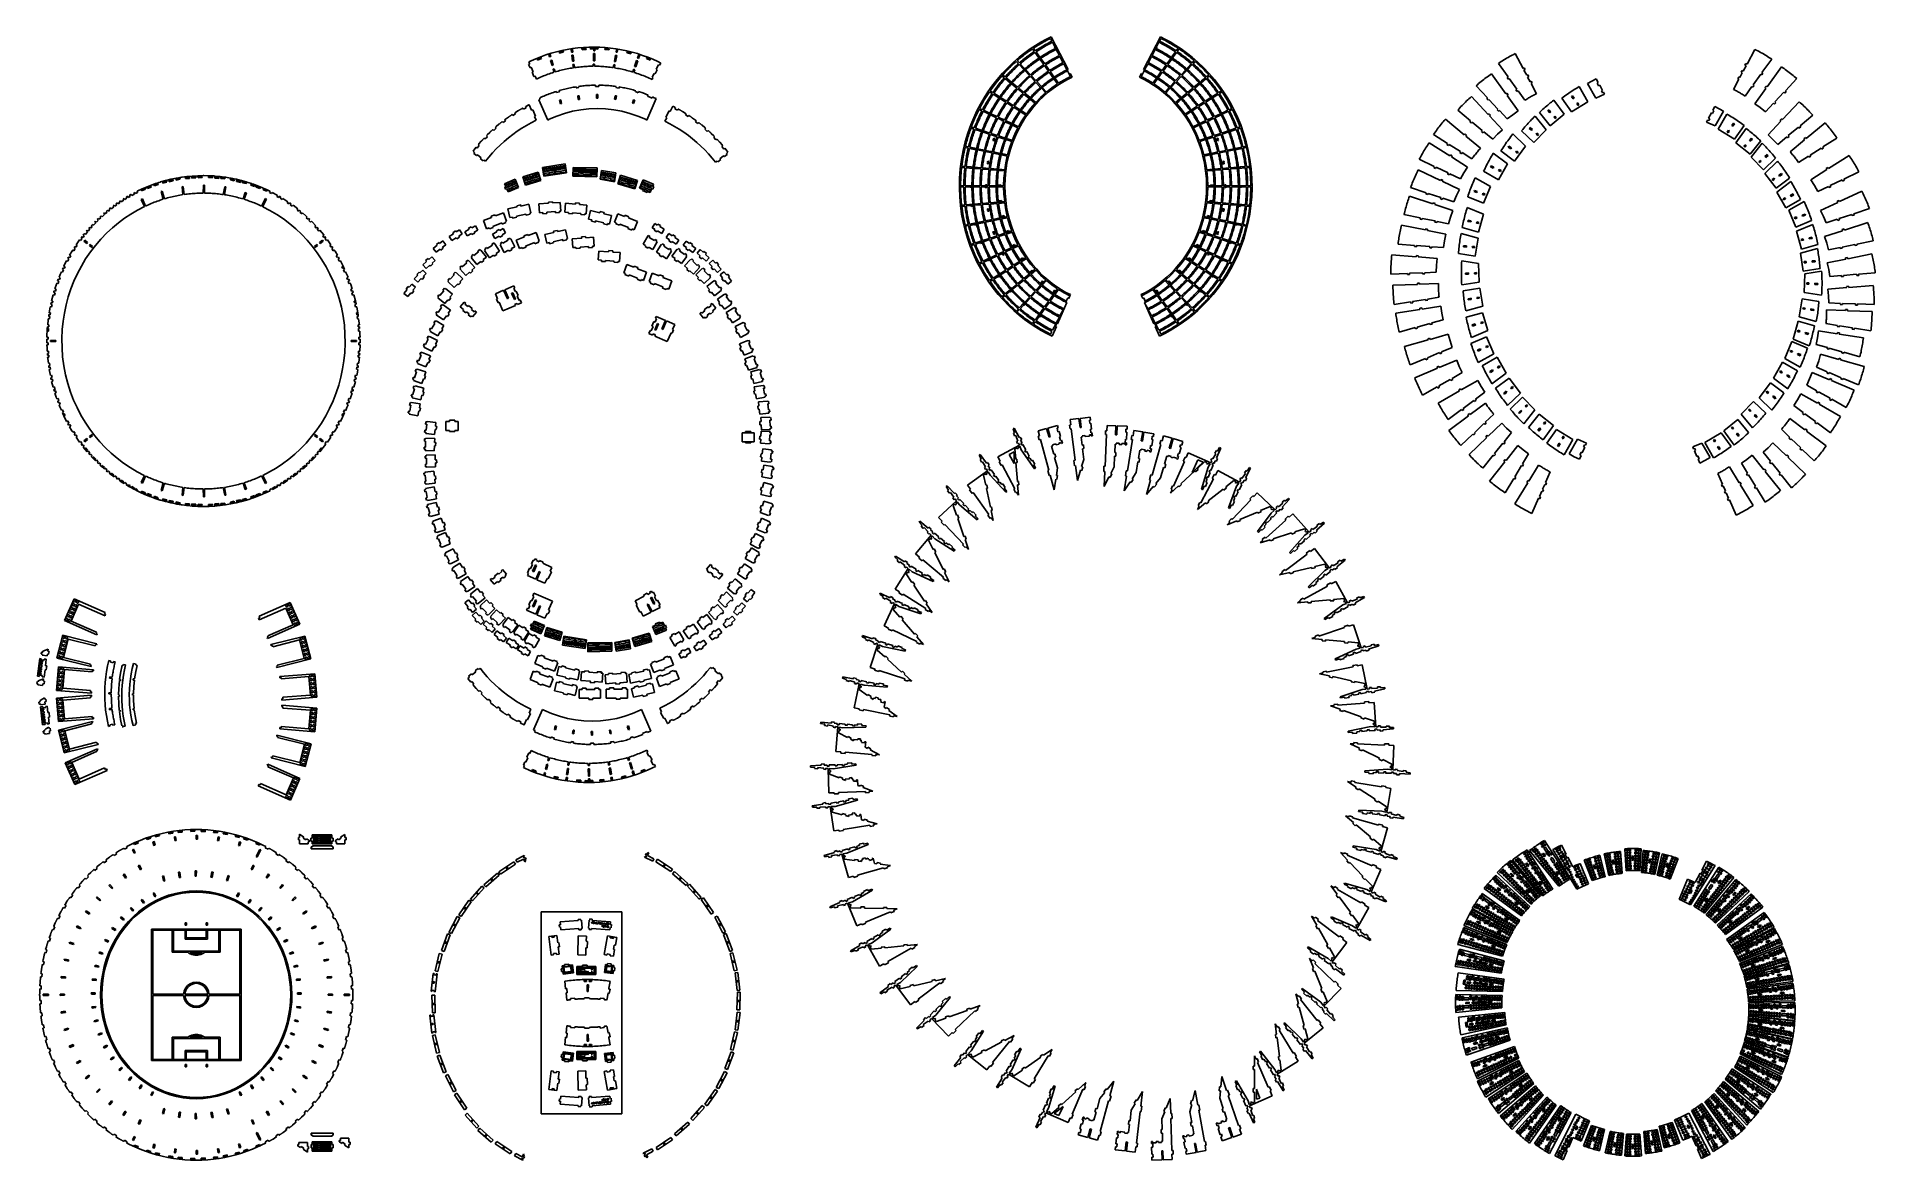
# Model space of a CAD drawing. Extents: x -27280 to 27280, y -16671 to 16671.
import ezdxf

# ---------------------------------------------------------------- set-up
doc = ezdxf.new("R2010")
doc.units = 0
doc.header["$MEASUREMENT"] = 0
doc.layers.get('0').update_dxf_attribs({"linetype": 'CONTINUOUS'})

msp = doc.modelspace()

# ---------------------------------------------------------------- linework, layer by layer
for p, q in [((2205, 16313), (2361, 16416)), ((2380, 16385), (2339, 16359)), ((2361, 16416), (2516, 16510)), ((2421, 16411), (2380, 16385)), ((2463, 16436), (2421, 16411)), ((2505, 16461), (2463, 16436)), ((2547, 16486), (2505, 16461)), ((2555, 16381), (2514, 16357)), ((2516, 16510), (2669, 16594)), ((2589, 16510), (2547, 16486)), ((2596, 16405), (2555, 16381)), ((2615, 16375), (2574, 16351)), ((2632, 16533), (2589, 16510)), ((2637, 16429), (2596, 16405)), ((2656, 16398), (2615, 16375)), ((2674, 16557), (2632, 16533)), ((2679, 16452), (2637, 16429)), ((2697, 16421), (2656, 16398)), ((2669, 16594), (2820, 16671)), ((2717, 16579), (2674, 16557)), ((2721, 16475), (2679, 16452)), ((2739, 16444), (2697, 16421)), ((2761, 16602), (2717, 16579)), ((2763, 16497), (2721, 16475)), ((2780, 16466), (2739, 16444)), ((2804, 16624), (2761, 16602)), ((2805, 16519), (2763, 16497)), ((2822, 16487), (2780, 16466)), ((2804, 16624), (2847, 16541)), ((2847, 16541), (2805, 16519)), ((2820, 16671), (3325, 15702)), ((2864, 16509), (2822, 16487)), ((2864, 16509), (2934, 16374)), ((2934, 16374), (2926, 16370)), ((2926, 16370), (2950, 16324)), ((2934, 16374), (2958, 16387)), ((2958, 16387), (2999, 16309)), ((6068, 16671), (5563, 15702)), ((5930, 16387), (5889, 16309)), ((5954, 16374), (5930, 16387)), ((5962, 16370), (5937, 16324)), ((6024, 16509), (5954, 16374)), ((5954, 16374), (5962, 16370)), ((6024, 16509), (6066, 16487)), ((6084, 16624), (6040, 16541)), ((6040, 16541), (6083, 16519)), ((6066, 16487), (6108, 16466)), ((6219, 16594), (6068, 16671)), ((6083, 16519), (6125, 16497)), ((6084, 16624), (6127, 16602)), ((6108, 16466), (6149, 16444)), ((6125, 16497), (6167, 16475)), ((6127, 16602), (6170, 16579)), ((6149, 16444), (6191, 16421)), ((6167, 16475), (6209, 16452)), ((6170, 16579), (6213, 16557)), ((6191, 16421), (6232, 16398)), ((6209, 16452), (6250, 16429)), ((6213, 16557), (6256, 16533)), ((6372, 16510), (6219, 16594)), ((6232, 16398), (6273, 16375)), ((6250, 16429), (6292, 16405)), ((6256, 16533), (6299, 16510)), ((6273, 16375), (6314, 16351)), ((6292, 16405), (6333, 16381)), ((6299, 16510), (6341, 16486)), ((6333, 16381), (6374, 16357)), ((6341, 16486), (6383, 16461)), ((6526, 16416), (6372, 16510)), ((6383, 16461), (6425, 16436)), ((6425, 16436), (6467, 16411)), ((6467, 16411), (6508, 16385)), ((6508, 16385), (6549, 16359)), ((6683, 16313), (6526, 16416)), ((-12684, 15850), (-12651, 15864)), ((-12684, 15850), (-12640, 15750)), ((-12677, 15923), (-12473, 16015)), ((-12651, 15864), (-12677, 15923)), ((-12322, 16076), (-12473, 16015)), ((-12319, 16058), (-12431, 16015)), ((-12431, 16015), (-12418, 15981)), ((-12418, 15981), (-12306, 16024)), ((-12168, 16131), (-12322, 16076)), ((-12306, 16024), (-12319, 16058)), ((-12013, 16180), (-12168, 16131)), ((-12045, 16160), (-12080, 16150)), ((-12080, 16150), (-12059, 16073)), ((-12059, 16073), (-12024, 16083)), ((-12024, 16083), (-12045, 16160)), ((-11995, 15977), (-12030, 15967)), ((-12030, 15967), (-11989, 15819)), ((-11857, 16224), (-12013, 16180)), ((-11955, 15828), (-11995, 15977)), ((-11989, 15819), (-11955, 15828)), ((-11699, 16261), (-11857, 16224)), ((-11658, 16246), (-11775, 16220)), ((-11775, 16220), (-11768, 16185)), ((-11768, 16185), (-11650, 16211)), ((-11540, 16293), (-11699, 16261)), ((-11650, 16211), (-11658, 16246)), ((-11380, 16319), (-11540, 16293)), ((-11386, 16303), (-11421, 16299)), ((-11421, 16299), (-11411, 16212)), ((-11411, 16212), (-11375, 16216)), ((-11365, 16127), (-11400, 16122)), ((-11400, 16122), (-11379, 15948)), ((-11375, 16216), (-11386, 16303)), ((-11219, 16339), (-11380, 16319)), ((-11379, 15948), (-11344, 15952)), ((-11332, 15850), (-11367, 15845)), ((-11367, 15845), (-11356, 15751)), ((-11344, 15952), (-11365, 16127)), ((-11320, 15757), (-11332, 15850)), ((-11058, 16354), (-11219, 16339)), ((-10981, 16332), (-11101, 16324)), ((-11101, 16324), (-11098, 16288)), ((-11098, 16288), (-10978, 16296)), ((-10896, 16362), (-11058, 16354)), ((-10978, 16296), (-10981, 16332)), ((-10735, 16364), (-10896, 16362)), ((-10782, 16346), (-10849, 16342)), ((-10849, 16342), (-10846, 16306)), ((-10846, 16306), (-10780, 16310)), ((-10780, 16310), (-10782, 16346)), ((-10763, 15857), (-10764, 15798)), ((-10727, 15856), (-10763, 15857)), ((-10753, 16174), (-10759, 15959)), ((-10759, 15959), (-10723, 15958)), ((-10717, 16173), (-10753, 16174)), ((-10748, 16349), (-10750, 16258)), ((-10750, 16258), (-10714, 16257)), ((-10712, 16348), (-10748, 16349)), ((-10573, 16361), (-10735, 16364)), ((-10728, 15798), (-10727, 15856)), ((-10723, 15958), (-10717, 16173)), ((-10714, 16257), (-10712, 16348)), ((-10689, 16346), (-10692, 16310)), ((-10692, 16310), (-10625, 16305)), ((-10622, 16341), (-10689, 16346)), ((-10625, 16305), (-10622, 16341)), ((-10411, 16351), (-10573, 16361)), ((-10417, 16325), (-10419, 16289)), ((-10419, 16289), (-10300, 16279)), ((-10297, 16315), (-10417, 16325)), ((-10250, 16336), (-10411, 16351)), ((-10300, 16279), (-10297, 16315)), ((-10089, 16314), (-10250, 16336)), ((-10156, 15845), (-10172, 15755)), ((-10121, 15839), (-10156, 15845)), ((-10106, 16124), (-10139, 15939)), ((-10139, 15939), (-10104, 15932)), ((-10137, 15750), (-10121, 15839)), ((-10070, 16118), (-10106, 16124)), ((-10104, 15932), (-10070, 16118)), ((-9930, 16287), (-10089, 16314)), ((-10074, 16298), (-10089, 16216)), ((-10089, 16216), (-10053, 16210)), ((-10039, 16291), (-10074, 16298)), ((-10053, 16210), (-10039, 16291)), ((-9771, 16254), (-9930, 16287)), ((-9613, 16215), (-9771, 16254)), ((-9760, 16227), (-9768, 16192)), ((-9768, 16192), (-9651, 16165)), ((-9643, 16200), (-9760, 16227)), ((-9651, 16165), (-9643, 16200)), ((-9457, 16170), (-9613, 16215)), ((-9477, 15967), (-9539, 15786)), ((-9505, 15775), (-9443, 15956)), ((-9443, 15956), (-9477, 15967)), ((-9302, 16119), (-9457, 16170)), ((-9416, 16148), (-9454, 16034)), ((-9454, 16034), (-9420, 16023)), ((-9420, 16023), (-9382, 16136)), ((-9382, 16136), (-9416, 16148)), ((-9150, 16063), (-9302, 16119)), ((-9177, 16057), (-9190, 16023)), ((-9190, 16023), (-9078, 15980)), ((-9065, 16013), (-9177, 16057)), ((-8999, 16002), (-9150, 16063)), ((-9078, 15980), (-9065, 16013)), ((-8850, 15934), (-8999, 16002)), ((-8828, 15842), (-8898, 15709)), ((-8850, 15934), (-8762, 15891)), ((-8796, 15825), (-8828, 15842)), ((-8796, 15825), (-8762, 15891)), ((1545, 15762), (1711, 15921)), ((1683, 15846), (1648, 15813)), ((1718, 15878), (1683, 15846)), ((1711, 15921), (1879, 16066)), ((1753, 15910), (1718, 15878)), ((1788, 15941), (1753, 15910)), ((1819, 15841), (1784, 15810)), ((1788, 15941), (1853, 15872)), ((1851, 15996), (1815, 15965)), ((1881, 15895), (1815, 15965)), ((1853, 15872), (1819, 15841)), ((1878, 15845), (1844, 15815)), ((1888, 16027), (1851, 15996)), ((1878, 15845), (2017, 15696)), ((1879, 16066), (2047, 16199)), ((1916, 15926), (1881, 15895)), ((1924, 16057), (1888, 16027)), ((1940, 15899), (1905, 15869)), ((2007, 15760), (1905, 15869)), ((1952, 15956), (1916, 15926)), ((1961, 16087), (1924, 16057)), ((1976, 15929), (1940, 15899)), ((1987, 15985), (1952, 15956)), ((1999, 16117), (1961, 16087)), ((2011, 15958), (1976, 15929)), ((2024, 16014), (1987, 15985)), ((2036, 16146), (1999, 16117)), ((2047, 15987), (2011, 15958)), ((2060, 16043), (2024, 16014)), ((2074, 16174), (2036, 16146)), ((2047, 16199), (2205, 16313)), ((2083, 16016), (2047, 15987)), ((2097, 16072), (2060, 16043)), ((2112, 16203), (2074, 16174)), ((2120, 16044), (2083, 16016)), ((2134, 16100), (2097, 16072)), ((2151, 16231), (2112, 16203)), ((2157, 16072), (2120, 16044)), ((2172, 16128), (2134, 16100)), ((2180, 15832), (2146, 15805)), ((2190, 16258), (2151, 16231)), ((2194, 16099), (2157, 16072)), ((2209, 16155), (2172, 16128)), ((2215, 15859), (2180, 15832)), ((2229, 16286), (2190, 16258)), ((2231, 16126), (2194, 16099)), ((2238, 15832), (2204, 15805)), ((2247, 16182), (2209, 16155)), ((2249, 15886), (2215, 15859)), ((2268, 16312), (2229, 16286)), ((2269, 16153), (2231, 16126)), ((2272, 15858), (2238, 15832)), ((2285, 16209), (2247, 16182)), ((2285, 15913), (2249, 15886)), ((2268, 16312), (2324, 16235)), ((2307, 16180), (2269, 16153)), ((2307, 15885), (2272, 15858)), ((2324, 16235), (2285, 16209)), ((2320, 15939), (2285, 15913)), ((2339, 16359), (2298, 16332)), ((2354, 16255), (2298, 16332)), ((2345, 16206), (2307, 16180)), ((2342, 15910), (2307, 15885)), ((2355, 15965), (2320, 15939)), ((2377, 15936), (2342, 15910)), ((2345, 16206), (2432, 16083)), ((2393, 16281), (2354, 16255)), ((2391, 15990), (2355, 15965)), ((2414, 16251), (2375, 16226)), ((2375, 16226), (2462, 16104)), ((2413, 15961), (2377, 15936)), ((2427, 16015), (2391, 15990)), ((2433, 16307), (2393, 16281)), ((2449, 15986), (2413, 15961)), ((2454, 16277), (2414, 16251)), ((2464, 16040), (2427, 16015)), ((2432, 16083), (2462, 16104)), ((2432, 16083), (2464, 16040)), ((2474, 16332), (2433, 16307)), ((2485, 16010), (2449, 15986)), ((2494, 16302), (2454, 16277)), ((2462, 16104), (2494, 16060)), ((2462, 16104), (2462, 16104)), ((2494, 16060), (2462, 16104)), ((2483, 16012), (2464, 16040)), ((2514, 16357), (2474, 16332)), ((2513, 16033), (2483, 16012)), ((2485, 16010), (2604, 15845)), ((2534, 16327), (2494, 16302)), ((2531, 16084), (2494, 16060)), ((2494, 16060), (2513, 16033)), ((2552, 16055), (2515, 16030)), ((2634, 15865), (2515, 16030)), ((2568, 16107), (2531, 16084)), ((2574, 16351), (2534, 16327)), ((2589, 16079), (2552, 16055)), ((2605, 16131), (2568, 16107)), ((2604, 15845), (2570, 15822)), ((2627, 16102), (2589, 16079)), ((2642, 16154), (2605, 16131)), ((2665, 16125), (2627, 16102)), ((2669, 15887), (2634, 15865)), ((2680, 16176), (2642, 16154)), ((2690, 15858), (2655, 15835)), ((2774, 15670), (2655, 15835)), ((2703, 16148), (2665, 16125)), ((2704, 15910), (2669, 15887)), ((2718, 16199), (2680, 16176)), ((2725, 15880), (2690, 15858)), ((2741, 16170), (2703, 16148)), ((2740, 15932), (2704, 15910)), ((2756, 16220), (2718, 16199)), ((2760, 15902), (2725, 15880)), ((2776, 15954), (2740, 15932)), ((2779, 16192), (2741, 16170)), ((2795, 16242), (2756, 16220)), ((2795, 15924), (2760, 15902)), ((2812, 15975), (2776, 15954)), ((2818, 16214), (2779, 16192)), ((2833, 16263), (2795, 16242)), ((2831, 15945), (2795, 15924)), ((2848, 15996), (2812, 15975)), ((2857, 16235), (2818, 16214)), ((2867, 15966), (2831, 15945)), ((2872, 16284), (2833, 16263)), ((2884, 16017), (2848, 15996)), ((2896, 16256), (2857, 16235)), ((2903, 15986), (2867, 15966)), ((2911, 16304), (2872, 16284)), ((2921, 16037), (2884, 16017)), ((2935, 16276), (2896, 16256)), ((2939, 16006), (2903, 15986)), ((2950, 16324), (2911, 16304)), ((2958, 16057), (2921, 16037)), ((2975, 16296), (2935, 16276)), ((2975, 16026), (2939, 16006)), ((2967, 16292), (2950, 16324)), ((2995, 16077), (2958, 16057)), ((2999, 16309), (2967, 16292)), ((2975, 16296), (3069, 16115)), ((3012, 16045), (2975, 16026)), ((3032, 16096), (2995, 16077)), ((3042, 15830), (3008, 15811)), ((3049, 16064), (3012, 16045)), ((3069, 16115), (3032, 16096)), ((3076, 15848), (3042, 15830)), ((3086, 16083), (3049, 16064)), ((3111, 15867), (3076, 15848)), ((3086, 16083), (3180, 15902)), ((3128, 15835), (3094, 15817)), ((3145, 15884), (3111, 15867)), ((3163, 15852), (3128, 15835)), ((3180, 15902), (3145, 15884)), ((3197, 15869), (3163, 15852)), ((3197, 15869), (3290, 15691)), ((5691, 15869), (5597, 15691)), ((5691, 15869), (5725, 15852)), ((5802, 16083), (5707, 15902)), ((5707, 15902), (5742, 15884)), ((5725, 15852), (5760, 15835)), ((5742, 15884), (5777, 15867)), ((5760, 15835), (5794, 15817)), ((5777, 15867), (5812, 15848)), ((5802, 16083), (5839, 16064)), ((5812, 15848), (5846, 15830)), ((5913, 16296), (5818, 16115)), ((5818, 16115), (5856, 16096)), ((5839, 16064), (5876, 16045)), ((5846, 15830), (5880, 15811)), ((5856, 16096), (5893, 16077)), ((5876, 16045), (5912, 16026)), ((5889, 16309), (5921, 16292)), ((5893, 16077), (5930, 16057)), ((5912, 16026), (5949, 16006)), ((5913, 16296), (5952, 16276)), ((5921, 16292), (5937, 16324)), ((5930, 16057), (5967, 16037)), ((5937, 16324), (5977, 16304)), ((5949, 16006), (5985, 15986)), ((5952, 16276), (5992, 16256)), ((5967, 16037), (6004, 16017)), ((5977, 16304), (6016, 16284)), ((5985, 15986), (6021, 15966)), ((5992, 16256), (6031, 16235)), ((6004, 16017), (6040, 15996)), ((6016, 16284), (6054, 16263)), ((6021, 15966), (6057, 15945)), ((6031, 16235), (6070, 16214)), ((6040, 15996), (6076, 15975)), ((6054, 16263), (6093, 16242)), ((6057, 15945), (6093, 15924)), ((6070, 16214), (6109, 16192)), ((6076, 15975), (6112, 15954)), ((6093, 16242), (6131, 16220)), ((6093, 15924), (6128, 15902)), ((6109, 16192), (6147, 16170)), ((6112, 15954), (6148, 15932)), ((6114, 15670), (6233, 15835)), ((6128, 15902), (6163, 15880)), ((6131, 16220), (6170, 16199)), ((6147, 16170), (6185, 16148)), ((6148, 15932), (6184, 15910)), ((6163, 15880), (6198, 15858)), ((6170, 16199), (6208, 16176)), ((6184, 15910), (6219, 15887)), ((6185, 16148), (6223, 16125)), ((6198, 15858), (6233, 15835)), ((6208, 16176), (6245, 16154)), ((6219, 15887), (6254, 15865)), ((6223, 16125), (6261, 16102)), ((6245, 16154), (6283, 16131)), ((6254, 15865), (6373, 16030)), ((6261, 16102), (6299, 16079)), ((6283, 16131), (6320, 16107)), ((6403, 16010), (6284, 15845)), ((6284, 15845), (6318, 15822)), ((6299, 16079), (6336, 16055)), ((6314, 16351), (6354, 16327)), ((6320, 16107), (6357, 16084)), ((6336, 16055), (6373, 16030)), ((6354, 16327), (6394, 16302)), ((6357, 16084), (6394, 16060)), ((6374, 16357), (6414, 16332)), ((6394, 16060), (6375, 16033)), ((6375, 16033), (6404, 16012)), ((6394, 16302), (6434, 16277)), ((6426, 16104), (6394, 16060)), ((6394, 16060), (6426, 16104)), ((6403, 16010), (6439, 15986)), ((6404, 16012), (6424, 16040)), ((6414, 16332), (6454, 16307)), ((6455, 16083), (6424, 16040)), ((6424, 16040), (6460, 16015)), ((6513, 16226), (6426, 16104)), ((6455, 16083), (6426, 16104)), ((6426, 16104), (6426, 16104)), ((6434, 16277), (6474, 16251)), ((6439, 15986), (6475, 15961)), ((6454, 16307), (6494, 16281)), ((6543, 16206), (6455, 16083)), ((6460, 16015), (6497, 15990)), ((6474, 16251), (6513, 16226)), ((6475, 15961), (6510, 15936)), ((6494, 16281), (6534, 16255)), ((6497, 15990), (6532, 15965)), ((6510, 15936), (6546, 15910)), ((6532, 15965), (6568, 15939)), ((6534, 16255), (6590, 16332)), ((6543, 16206), (6581, 16180)), ((6546, 15910), (6581, 15885)), ((6549, 16359), (6590, 16332)), ((6620, 16312), (6564, 16235)), ((6564, 16235), (6603, 16209)), ((6568, 15939), (6603, 15913)), ((6581, 16180), (6619, 16153)), ((6581, 15885), (6616, 15858)), ((6603, 16209), (6641, 16182)), ((6603, 15913), (6638, 15886)), ((6616, 15858), (6650, 15832)), ((6619, 16153), (6657, 16126)), ((6620, 16312), (6659, 16286)), ((6638, 15886), (6673, 15859)), ((6641, 16182), (6679, 16155)), ((6650, 15832), (6684, 15805)), ((6657, 16126), (6694, 16099)), ((6659, 16286), (6698, 16258)), ((6673, 15859), (6708, 15832)), ((6679, 16155), (6716, 16128)), ((6841, 16199), (6683, 16313)), ((6694, 16099), (6731, 16072)), ((6698, 16258), (6737, 16231)), ((6708, 15832), (6742, 15805)), ((6716, 16128), (6754, 16100)), ((6731, 16072), (6768, 16044)), ((6737, 16231), (6775, 16203)), ((6754, 16100), (6791, 16072)), ((6768, 16044), (6804, 16016)), ((6775, 16203), (6814, 16174)), ((6791, 16072), (6828, 16043)), ((6804, 16016), (6841, 15987)), ((6814, 16174), (6852, 16146)), ((6828, 16043), (6864, 16014)), ((7009, 16066), (6841, 16199)), ((6841, 15987), (6877, 15958)), ((6852, 16146), (6889, 16117)), ((6864, 16014), (6900, 15985)), ((7010, 15845), (6870, 15696)), ((6877, 15958), (6912, 15929)), ((6881, 15760), (6983, 15869)), ((6889, 16117), (6926, 16087)), ((6900, 15985), (6936, 15956)), ((6912, 15929), (6948, 15899)), ((6926, 16087), (6963, 16057)), ((6936, 15956), (6972, 15926)), ((6948, 15899), (6983, 15869)), ((6963, 16057), (7000, 16027)), ((6972, 15926), (7007, 15895)), ((7000, 16027), (7037, 15996)), ((7007, 15895), (7073, 15965)), ((7177, 15921), (7009, 16066)), ((7010, 15845), (7044, 15815)), ((7100, 15941), (7034, 15872)), ((7034, 15872), (7069, 15841)), ((7037, 15996), (7073, 15965)), ((7069, 15841), (7104, 15810)), ((7100, 15941), (7135, 15910)), ((7135, 15910), (7170, 15878)), ((7170, 15878), (7205, 15846)), ((7343, 15762), (7177, 15921)), ((7205, 15846), (7240, 15813)), ((16135, 15908), (16095, 15882)), ((16095, 15882), (16382, 15481)), ((16175, 15934), (16135, 15908)), ((16216, 15960), (16175, 15934)), ((16257, 15985), (16216, 15960)), ((16298, 16010), (16257, 15985)), ((16340, 16034), (16298, 16010)), ((16382, 16058), (16340, 16034)), ((16424, 16081), (16382, 16058)), ((16466, 16104), (16424, 16081)), ((16508, 16127), (16466, 16104)), ((16551, 16149), (16508, 16127)), ((16594, 16170), (16551, 16149)), ((16827, 15734), (16594, 16170)), ((23443, 15878), (23414, 15825)), ((23414, 15825), (23446, 15808)), ((23475, 15861), (23443, 15878)), ((23475, 15861), (23708, 16297)), ((23751, 16275), (23708, 16297)), ((23793, 16253), (23751, 16275)), ((23836, 16231), (23793, 16253)), ((23878, 16208), (23836, 16231)), ((23920, 16184), (23878, 16208)), ((24207, 16009), (23919, 15608)), ((23962, 16161), (23920, 16184)), ((24003, 16136), (23962, 16161)), ((24044, 16112), (24003, 16136)), ((24085, 16087), (24044, 16112)), ((24126, 16061), (24085, 16087)), ((24167, 16035), (24126, 16061)), ((24207, 16009), (24167, 16035)), ((-12607, 15765), (-12640, 15750)), ((-12548, 15630), (-12607, 15765)), ((-12581, 15616), (-12548, 15630)), ((-12581, 15616), (-12525, 15488)), ((-12492, 15503), (-12525, 15488)), ((-12454, 15417), (-12492, 15503)), ((-12412, 15436), (-12454, 15417)), ((-12370, 15455), (-12412, 15436)), ((-12327, 15474), (-12370, 15455)), ((-12284, 15492), (-12327, 15474)), ((-12241, 15509), (-12284, 15492)), ((-12198, 15526), (-12241, 15509)), ((-12154, 15543), (-12198, 15526)), ((-12111, 15559), (-12154, 15543)), ((-12067, 15575), (-12111, 15559)), ((-12023, 15590), (-12067, 15575)), ((-11979, 15604), (-12023, 15590)), ((-11934, 15618), (-11979, 15604)), ((-11924, 15716), (-11959, 15706)), ((-11959, 15706), (-11934, 15618)), ((-11900, 15629), (-11924, 15716)), ((-11855, 15642), (-11900, 15629)), ((-11811, 15654), (-11855, 15642)), ((-11766, 15667), (-11811, 15654)), ((-11721, 15678), (-11766, 15667)), ((-11675, 15689), (-11721, 15678)), ((-11630, 15700), (-11675, 15689)), ((-11585, 15710), (-11630, 15700)), ((-11539, 15719), (-11585, 15710)), ((-11494, 15728), (-11539, 15719)), ((-11448, 15736), (-11494, 15728)), ((-11402, 15744), (-11448, 15736)), ((-11356, 15751), (-11402, 15744)), ((-11356, 15751), (-11356, 15751)), ((-11274, 15763), (-11320, 15757)), ((-11228, 15769), (-11274, 15763)), ((-11182, 15774), (-11228, 15769)), ((-11136, 15779), (-11182, 15774)), ((-11089, 15783), (-11136, 15779)), ((-11043, 15787), (-11089, 15783)), ((-10997, 15790), (-11043, 15787)), ((-10950, 15793), (-10997, 15790)), ((-10904, 15795), (-10950, 15793)), ((-10857, 15796), (-10904, 15795)), ((-10811, 15797), (-10857, 15796)), ((-10764, 15798), (-10811, 15797)), ((-10764, 15798), (-10764, 15798)), ((-10682, 15797), (-10728, 15798)), ((-10635, 15796), (-10682, 15797)), ((-10589, 15794), (-10635, 15796)), ((-10542, 15792), (-10589, 15794)), ((-10496, 15789), (-10542, 15792)), ((-10450, 15786), (-10496, 15789)), ((-10403, 15782), (-10450, 15786)), ((-10357, 15778), (-10403, 15782)), ((-10311, 15773), (-10357, 15778)), ((-10265, 15767), (-10311, 15773)), ((-10218, 15761), (-10265, 15767)), ((-10172, 15755), (-10218, 15761)), ((-10091, 15742), (-10137, 15750)), ((-10045, 15734), (-10091, 15742)), ((-9999, 15726), (-10045, 15734)), ((-9954, 15717), (-9999, 15726)), ((-9908, 15707), (-9954, 15717)), ((-9863, 15697), (-9908, 15707)), ((-9818, 15686), (-9863, 15697)), ((-9773, 15675), (-9818, 15686)), ((-9728, 15663), (-9773, 15675)), ((-9683, 15651), (-9728, 15663)), ((-9638, 15639), (-9683, 15651)), ((-9593, 15625), (-9638, 15639)), ((-9566, 15706), (-9593, 15625)), ((-9532, 15695), (-9566, 15706)), ((-9559, 15615), (-9532, 15695)), ((-9513, 15600), (-9559, 15615)), ((-9539, 15786), (-9505, 15775)), ((-9467, 15585), (-9513, 15600)), ((-9421, 15569), (-9467, 15585)), ((-9375, 15552), (-9421, 15569)), ((-9330, 15535), (-9375, 15552)), ((-9284, 15518), (-9330, 15535)), ((-9239, 15500), (-9284, 15518)), ((-9194, 15481), (-9239, 15500)), ((-9150, 15462), (-9194, 15481)), ((-9106, 15442), (-9150, 15462)), ((-9061, 15422), (-9106, 15442)), ((-9017, 15401), (-9061, 15422)), ((-8962, 15586), (-9021, 15473)), ((-9021, 15473), (-8993, 15458)), ((-8993, 15458), (-9017, 15401)), ((-8930, 15569), (-8962, 15586)), ((-8930, 15569), (-8866, 15693)), ((-8898, 15709), (-8866, 15693)), ((1011, 15064), (1179, 15294)), ((1065, 15202), (1220, 15403)), ((1179, 15294), (1360, 15513)), ((1220, 15403), (1381, 15590)), ((1314, 15310), (1285, 15274)), ((1344, 15346), (1314, 15310)), ((1343, 15288), (1314, 15253)), ((1372, 15324), (1343, 15288)), ((1373, 15382), (1344, 15346)), ((1360, 15513), (1434, 15452)), ((1402, 15359), (1372, 15324)), ((1403, 15417), (1373, 15382)), ((1381, 15590), (1545, 15762)), ((1416, 15575), (1384, 15540)), ((1458, 15479), (1384, 15540)), ((1431, 15394), (1402, 15359)), ((1434, 15452), (1403, 15417)), ((1448, 15610), (1416, 15575)), ((1462, 15429), (1431, 15394)), ((1481, 15645), (1448, 15610)), ((1489, 15513), (1458, 15479)), ((1462, 15429), (1619, 15299)), ((1514, 15679), (1481, 15645)), ((1516, 15490), (1486, 15456)), ((1601, 15361), (1486, 15456)), ((1520, 15548), (1489, 15513)), ((1547, 15713), (1514, 15679)), ((1548, 15524), (1516, 15490)), ((1552, 15582), (1520, 15548)), ((1580, 15747), (1547, 15713)), ((1579, 15558), (1548, 15524)), ((1584, 15615), (1552, 15582)), ((1578, 15333), (1601, 15361)), ((1645, 15277), (1578, 15333)), ((1611, 15591), (1579, 15558)), ((1614, 15780), (1580, 15747)), ((1617, 15648), (1584, 15615)), ((1619, 15299), (1590, 15266)), ((1643, 15326), (1601, 15361)), ((1601, 15361), (1601, 15361)), ((1643, 15624), (1611, 15591)), ((1648, 15813), (1614, 15780)), ((1650, 15681), (1617, 15648)), ((1676, 15657), (1643, 15624)), ((1672, 15358), (1643, 15326)), ((1643, 15326), (1668, 15305)), ((1668, 15305), (1645, 15277)), ((1683, 15714), (1650, 15681)), ((1700, 15335), (1671, 15303)), ((1828, 15173), (1671, 15303)), ((1702, 15391), (1672, 15358)), ((1709, 15689), (1676, 15657)), ((1716, 15746), (1683, 15714)), ((1730, 15367), (1700, 15335)), ((1732, 15423), (1702, 15391)), ((1742, 15721), (1709, 15689)), ((1750, 15778), (1716, 15746)), ((1759, 15399), (1730, 15367)), ((1763, 15454), (1732, 15423)), ((1776, 15752), (1742, 15721)), ((1784, 15810), (1750, 15778)), ((1790, 15430), (1759, 15399)), ((1794, 15486), (1763, 15454)), ((1809, 15784), (1776, 15752)), ((1820, 15461), (1790, 15430)), ((1825, 15517), (1794, 15486)), ((1844, 15815), (1809, 15784)), ((1851, 15492), (1820, 15461)), ((1856, 15547), (1825, 15517)), ((1882, 15522), (1851, 15492)), ((1888, 15578), (1856, 15547)), ((1913, 15553), (1882, 15522)), ((1920, 15608), (1888, 15578)), ((1941, 15294), (1912, 15264)), ((1945, 15582), (1913, 15553)), ((1952, 15638), (1920, 15608)), ((1970, 15323), (1941, 15294)), ((1977, 15612), (1945, 15582)), ((1985, 15667), (1952, 15638)), ((1997, 15299), (1968, 15269)), ((2000, 15352), (1970, 15323)), ((2009, 15641), (1977, 15612)), ((1981, 15736), (2007, 15760)), ((2041, 15672), (1981, 15736)), ((2017, 15696), (1985, 15667)), ((2026, 15327), (1997, 15299)), ((2029, 15381), (2000, 15352)), ((2007, 15760), (2007, 15760)), ((2045, 15720), (2007, 15760)), ((2042, 15670), (2009, 15641)), ((2055, 15356), (2026, 15327)), ((2059, 15410), (2029, 15381)), ((2067, 15696), (2041, 15672)), ((2042, 15670), (2182, 15521)), ((2078, 15749), (2045, 15720)), ((2045, 15720), (2067, 15696)), ((2085, 15384), (2055, 15356)), ((2089, 15438), (2059, 15410)), ((2102, 15722), (2069, 15694)), ((2209, 15545), (2069, 15694)), ((2112, 15777), (2078, 15749)), ((2115, 15412), (2085, 15384)), ((2120, 15466), (2089, 15438)), ((2136, 15750), (2102, 15722)), ((2146, 15805), (2112, 15777)), ((2145, 15440), (2115, 15412)), ((2151, 15494), (2120, 15466)), ((2170, 15777), (2136, 15750)), ((2175, 15468), (2145, 15440)), ((2182, 15521), (2151, 15494)), ((2204, 15805), (2170, 15777)), ((2206, 15495), (2175, 15468)), ((2206, 15495), (2346, 15346)), ((2240, 15571), (2209, 15545)), ((2265, 15545), (2233, 15518)), ((2373, 15369), (2233, 15518)), ((2272, 15598), (2240, 15571)), ((2288, 15294), (2259, 15268)), ((2296, 15571), (2265, 15545)), ((2304, 15624), (2272, 15598)), ((2316, 15320), (2288, 15294)), ((2328, 15597), (2296, 15571)), ((2336, 15650), (2304, 15624)), ((2341, 15294), (2313, 15268)), ((2346, 15346), (2316, 15320)), ((2360, 15622), (2328, 15597)), ((2369, 15675), (2336, 15650)), ((2370, 15319), (2341, 15294)), ((2392, 15648), (2360, 15622)), ((2402, 15701), (2369, 15675)), ((2370, 15319), (2510, 15170)), ((2403, 15394), (2373, 15369)), ((2425, 15673), (2392, 15648)), ((2427, 15368), (2398, 15343)), ((2537, 15194), (2398, 15343)), ((2435, 15725), (2402, 15701)), ((2432, 15419), (2403, 15394)), ((2457, 15697), (2425, 15673)), ((2456, 15392), (2427, 15368)), ((2463, 15443), (2432, 15419)), ((2468, 15750), (2435, 15725)), ((2486, 15416), (2456, 15392)), ((2490, 15722), (2457, 15697)), ((2493, 15468), (2463, 15443)), ((2502, 15774), (2468, 15750)), ((2516, 15440), (2486, 15416)), ((2524, 15746), (2490, 15722)), ((2523, 15491), (2493, 15468)), ((2536, 15798), (2502, 15774)), ((2547, 15464), (2516, 15440)), ((2554, 15515), (2523, 15491)), ((2557, 15769), (2524, 15746)), ((2570, 15822), (2536, 15798)), ((2577, 15487), (2547, 15464)), ((2585, 15538), (2554, 15515)), ((2591, 15792), (2557, 15769)), ((2608, 15510), (2577, 15487)), ((2617, 15561), (2585, 15538)), ((2625, 15815), (2591, 15792)), ((2639, 15533), (2608, 15510)), ((2648, 15584), (2617, 15561)), ((2649, 15285), (2621, 15263)), ((2625, 15815), (2744, 15650)), ((2670, 15555), (2639, 15533)), ((2680, 15606), (2648, 15584)), ((2678, 15307), (2649, 15285)), ((2701, 15577), (2670, 15555)), ((2701, 15280), (2673, 15258)), ((2707, 15329), (2678, 15307)), ((2712, 15628), (2680, 15606)), ((2733, 15599), (2701, 15577)), ((2730, 15301), (2701, 15280)), ((2736, 15351), (2707, 15329)), ((2744, 15650), (2712, 15628)), ((2758, 15323), (2730, 15301)), ((2765, 15620), (2733, 15599)), ((2765, 15372), (2736, 15351)), ((2787, 15344), (2758, 15323)), ((2765, 15620), (2884, 15455)), ((2794, 15393), (2765, 15372)), ((2807, 15691), (2774, 15670)), ((2816, 15365), (2787, 15344)), ((2824, 15414), (2794, 15393)), ((2827, 15661), (2795, 15640)), ((2914, 15474), (2795, 15640)), ((2840, 15712), (2807, 15691)), ((2846, 15385), (2816, 15365)), ((2854, 15434), (2824, 15414)), ((2860, 15682), (2827, 15661)), ((2873, 15732), (2840, 15712)), ((2875, 15405), (2846, 15385)), ((2884, 15455), (2854, 15434)), ((2893, 15702), (2860, 15682)), ((2906, 15752), (2873, 15732)), ((2905, 15425), (2875, 15405)), ((2886, 15452), (2915, 15473)), ((2905, 15425), (2886, 15452)), ((2926, 15722), (2893, 15702)), ((2962, 15345), (2905, 15425)), ((2940, 15772), (2906, 15752)), ((2945, 15494), (2914, 15474)), ((2915, 15473), (2992, 15366)), ((2959, 15742), (2926, 15722)), ((2965, 15464), (2935, 15445)), ((3044, 15294), (2935, 15445)), ((2974, 15792), (2940, 15772)), ((2975, 15513), (2945, 15494)), ((2993, 15761), (2959, 15742)), ((2992, 15366), (2962, 15345)), ((2962, 15345), (3014, 15274)), ((2995, 15483), (2965, 15464)), ((3008, 15811), (2974, 15792)), ((3006, 15532), (2975, 15513)), ((3026, 15780), (2993, 15761)), ((3026, 15502), (2995, 15483)), ((3037, 15551), (3006, 15532)), ((3167, 15328), (3025, 15238)), ((3060, 15798), (3026, 15780)), ((3056, 15521), (3026, 15502)), ((3068, 15569), (3037, 15551)), ((3072, 15312), (3044, 15294)), ((3087, 15539), (3056, 15521)), ((3094, 15817), (3060, 15798)), ((3099, 15587), (3068, 15569)), ((3100, 15330), (3072, 15312)), ((3118, 15557), (3087, 15539)), ((3131, 15605), (3099, 15587)), ((3129, 15347), (3100, 15330)), ((3149, 15574), (3118, 15557)), ((3158, 15365), (3129, 15347)), ((3162, 15623), (3131, 15605)), ((3180, 15592), (3149, 15574)), ((3187, 15381), (3158, 15365)), ((3194, 15640), (3162, 15623)), ((3307, 15407), (3167, 15328)), ((3211, 15609), (3180, 15592)), ((3216, 15398), (3187, 15381)), ((3226, 15657), (3194, 15640)), ((3243, 15626), (3211, 15609)), ((3245, 15414), (3216, 15398)), ((3258, 15674), (3226, 15657)), ((3275, 15642), (3243, 15626)), ((3275, 15430), (3245, 15414)), ((3290, 15691), (3258, 15674)), ((3306, 15658), (3275, 15642)), ((3305, 15446), (3275, 15430)), ((3292, 15684), (3325, 15702)), ((3306, 15658), (3292, 15684)), ((3334, 15461), (3305, 15446)), ((3306, 15658), (3346, 15583)), ((3444, 15474), (3307, 15407)), ((3364, 15476), (3334, 15461)), ((3354, 15568), (3346, 15583)), ((3346, 15583), (3395, 15491)), ((3386, 15585), (3354, 15568)), ((3395, 15491), (3364, 15476)), ((3386, 15585), (3444, 15474)), ((5502, 15585), (5444, 15474)), ((5444, 15474), (5581, 15407)), ((5541, 15583), (5493, 15491)), ((5493, 15491), (5523, 15476)), ((5502, 15585), (5533, 15568)), ((5523, 15476), (5554, 15461)), ((5533, 15568), (5541, 15583)), ((5582, 15658), (5541, 15583)), ((5554, 15461), (5583, 15446)), ((5595, 15684), (5563, 15702)), ((5581, 15407), (5721, 15328)), ((5582, 15658), (5595, 15684)), ((5582, 15658), (5613, 15642)), ((5583, 15446), (5613, 15430)), ((5597, 15691), (5630, 15674)), ((5613, 15642), (5645, 15626)), ((5613, 15430), (5643, 15414)), ((5630, 15674), (5662, 15657)), ((5643, 15414), (5672, 15398)), ((5645, 15626), (5676, 15609)), ((5662, 15657), (5694, 15640)), ((5672, 15398), (5701, 15381)), ((5676, 15609), (5708, 15592)), ((5694, 15640), (5725, 15623)), ((5701, 15381), (5730, 15365)), ((5708, 15592), (5739, 15574)), ((5721, 15328), (5863, 15238)), ((5725, 15623), (5757, 15605)), ((5730, 15365), (5759, 15347)), ((5739, 15574), (5770, 15557)), ((5757, 15605), (5788, 15587)), ((5759, 15347), (5788, 15330)), ((5770, 15557), (5801, 15539)), ((5788, 15587), (5820, 15569)), ((5788, 15330), (5816, 15312)), ((5794, 15817), (5828, 15798)), ((5801, 15539), (5832, 15521)), ((5816, 15312), (5844, 15294)), ((5820, 15569), (5851, 15551)), ((5828, 15798), (5862, 15780)), ((5832, 15521), (5862, 15502)), ((5844, 15294), (5953, 15445)), ((5851, 15551), (5882, 15532)), ((5862, 15780), (5895, 15761)), ((5862, 15502), (5893, 15483)), ((5925, 15345), (5874, 15274)), ((5880, 15811), (5914, 15792)), ((5882, 15532), (5913, 15513)), ((5893, 15483), (5923, 15464)), ((5895, 15761), (5929, 15742)), ((5973, 15473), (5896, 15366)), ((5896, 15366), (5925, 15345)), ((5913, 15513), (5943, 15494)), ((5914, 15792), (5948, 15772)), ((5923, 15464), (5953, 15445)), ((5925, 15345), (5983, 15425)), ((5929, 15742), (5962, 15722)), ((5943, 15494), (5974, 15474)), ((5948, 15772), (5982, 15752)), ((5962, 15722), (5995, 15702)), ((6002, 15452), (5973, 15473)), ((5974, 15474), (6093, 15640)), ((5982, 15752), (6015, 15732)), ((5983, 15425), (6002, 15452)), ((5983, 15425), (6013, 15405)), ((5995, 15702), (6028, 15682)), ((6123, 15620), (6004, 15455)), ((6004, 15455), (6034, 15434)), ((6013, 15405), (6042, 15385)), ((6015, 15732), (6048, 15712)), ((6028, 15682), (6060, 15661)), ((6034, 15434), (6064, 15414)), ((6042, 15385), (6072, 15365)), ((6048, 15712), (6081, 15691)), ((6060, 15661), (6093, 15640)), ((6064, 15414), (6093, 15393)), ((6072, 15365), (6101, 15344)), ((6081, 15691), (6114, 15670)), ((6093, 15393), (6123, 15372)), ((6101, 15344), (6130, 15323)), ((6123, 15620), (6155, 15599)), ((6123, 15372), (6152, 15351)), ((6130, 15323), (6158, 15301)), ((6263, 15815), (6144, 15650)), ((6144, 15650), (6176, 15628)), ((6152, 15351), (6181, 15329)), ((6155, 15599), (6186, 15577)), ((6158, 15301), (6187, 15280)), ((6176, 15628), (6208, 15606)), ((6181, 15329), (6210, 15307)), ((6186, 15577), (6218, 15555)), ((6187, 15280), (6215, 15258)), ((6208, 15606), (6240, 15584)), ((6210, 15307), (6239, 15285)), ((6218, 15555), (6249, 15533)), ((6239, 15285), (6267, 15263)), ((6240, 15584), (6271, 15561)), ((6249, 15533), (6280, 15510)), ((6263, 15815), (6297, 15792)), ((6271, 15561), (6303, 15538)), ((6280, 15510), (6311, 15487)), ((6297, 15792), (6331, 15769)), ((6303, 15538), (6334, 15515)), ((6311, 15487), (6341, 15464)), ((6318, 15822), (6352, 15798)), ((6331, 15769), (6364, 15746)), ((6334, 15515), (6364, 15491)), ((6341, 15464), (6372, 15440)), ((6351, 15194), (6490, 15343)), ((6352, 15798), (6386, 15774)), ((6364, 15746), (6397, 15722)), ((6364, 15491), (6395, 15468)), ((6372, 15440), (6402, 15416)), ((6518, 15319), (6378, 15170)), ((6386, 15774), (6420, 15750)), ((6395, 15468), (6425, 15443)), ((6397, 15722), (6430, 15697)), ((6402, 15416), (6431, 15392)), ((6420, 15750), (6453, 15725)), ((6425, 15443), (6455, 15419)), ((6430, 15697), (6463, 15673)), ((6431, 15392), (6461, 15368)), ((6453, 15725), (6486, 15701)), ((6455, 15419), (6485, 15394)), ((6461, 15368), (6490, 15343)), ((6463, 15673), (6496, 15648)), ((6485, 15394), (6515, 15369)), ((6486, 15701), (6519, 15675)), ((6496, 15648), (6528, 15622)), ((6515, 15369), (6654, 15518)), ((6518, 15319), (6546, 15294)), ((6519, 15675), (6551, 15650)), ((6528, 15622), (6560, 15597)), ((6682, 15495), (6542, 15346)), ((6542, 15346), (6571, 15320)), ((6546, 15294), (6575, 15268)), ((6551, 15650), (6584, 15624)), ((6560, 15597), (6592, 15571)), ((6571, 15320), (6600, 15294)), ((6584, 15624), (6616, 15598)), ((6592, 15571), (6623, 15545)), ((6600, 15294), (6629, 15268)), ((6616, 15598), (6648, 15571)), ((6623, 15545), (6654, 15518)), ((6648, 15571), (6679, 15545)), ((6679, 15545), (6819, 15694)), ((6682, 15495), (6712, 15468)), ((6684, 15805), (6718, 15777)), ((6846, 15670), (6706, 15521)), ((6706, 15521), (6737, 15494)), ((6712, 15468), (6743, 15440)), ((6718, 15777), (6752, 15750)), ((6737, 15494), (6768, 15466)), ((6742, 15805), (6776, 15777)), ((6743, 15440), (6773, 15412)), ((6752, 15750), (6785, 15722)), ((6768, 15466), (6799, 15438)), ((6773, 15412), (6803, 15384)), ((6776, 15777), (6810, 15749)), ((6785, 15722), (6819, 15694)), ((6799, 15438), (6829, 15410)), ((6803, 15384), (6833, 15356)), ((6810, 15749), (6843, 15720)), ((6843, 15720), (6821, 15696)), ((6821, 15696), (6847, 15672)), ((6829, 15410), (6859, 15381)), ((6833, 15356), (6862, 15327)), ((6843, 15720), (6881, 15760)), ((6846, 15670), (6878, 15641)), ((6847, 15672), (6907, 15736)), ((6859, 15381), (6888, 15352)), ((6862, 15327), (6891, 15299)), ((6870, 15696), (6903, 15667)), ((6878, 15641), (6911, 15612)), ((6907, 15736), (6881, 15760)), ((6881, 15760), (6881, 15760)), ((6888, 15352), (6918, 15323)), ((6891, 15299), (6920, 15269)), ((6903, 15667), (6936, 15638)), ((6911, 15612), (6943, 15582)), ((6918, 15323), (6947, 15294)), ((6936, 15638), (6968, 15608)), ((6943, 15582), (6974, 15553)), ((6947, 15294), (6975, 15264)), ((6968, 15608), (7000, 15578)), ((6974, 15553), (7006, 15522)), ((7000, 15578), (7032, 15547)), ((7006, 15522), (7037, 15492)), ((7032, 15547), (7063, 15517)), ((7037, 15492), (7068, 15461)), ((7044, 15815), (7078, 15784)), ((7060, 15173), (7217, 15303)), ((7063, 15517), (7094, 15486)), ((7068, 15461), (7098, 15430)), ((7078, 15784), (7112, 15752)), ((7094, 15486), (7125, 15454)), ((7098, 15430), (7128, 15399)), ((7104, 15810), (7138, 15778)), ((7112, 15752), (7146, 15721)), ((7125, 15454), (7156, 15423)), ((7128, 15399), (7158, 15367)), ((7138, 15778), (7172, 15746)), ((7146, 15721), (7179, 15689)), ((7156, 15423), (7186, 15391)), ((7158, 15367), (7188, 15335)), ((7172, 15746), (7205, 15714)), ((7179, 15689), (7212, 15657)), ((7186, 15391), (7215, 15358)), ((7188, 15335), (7217, 15303)), ((7205, 15714), (7238, 15681)), ((7212, 15657), (7244, 15624)), ((7215, 15358), (7245, 15326)), ((7245, 15326), (7220, 15305)), ((7220, 15305), (7243, 15277)), ((7238, 15681), (7271, 15648)), ((7240, 15813), (7274, 15780)), ((7243, 15277), (7310, 15333)), ((7244, 15624), (7277, 15591)), ((7245, 15326), (7287, 15361)), ((7426, 15429), (7269, 15299)), ((7269, 15299), (7298, 15266)), ((7271, 15648), (7303, 15615)), ((7274, 15780), (7308, 15747)), ((7277, 15591), (7309, 15558)), ((7287, 15361), (7402, 15456)), ((7310, 15333), (7287, 15361)), ((7287, 15361), (7287, 15361)), ((7303, 15615), (7336, 15582)), ((7308, 15747), (7341, 15713)), ((7309, 15558), (7340, 15524)), ((7336, 15582), (7367, 15548)), ((7340, 15524), (7371, 15490)), ((7341, 15713), (7374, 15679)), ((7507, 15590), (7343, 15762)), ((7367, 15548), (7399, 15513)), ((7371, 15490), (7402, 15456)), ((7374, 15679), (7407, 15645)), ((7399, 15513), (7430, 15479)), ((7407, 15645), (7440, 15610)), ((7426, 15429), (7456, 15394)), ((7430, 15479), (7504, 15540)), ((7440, 15610), (7472, 15575)), ((7527, 15513), (7454, 15452)), ((7454, 15452), (7484, 15417)), ((7456, 15394), (7486, 15359)), ((7472, 15575), (7504, 15540)), ((7484, 15417), (7515, 15382)), ((7486, 15359), (7516, 15324)), ((7668, 15403), (7507, 15590)), ((7515, 15382), (7544, 15346)), ((7516, 15324), (7545, 15288)), ((7709, 15294), (7527, 15513)), ((7544, 15346), (7574, 15310)), ((7545, 15288), (7574, 15253)), ((7574, 15310), (7603, 15274)), ((7823, 15202), (7668, 15403)), ((7877, 15064), (7709, 15294)), ((15511, 15280), (15474, 15249)), ((15548, 15311), (15511, 15280)), ((15585, 15341), (15548, 15311)), ((15623, 15371), (15585, 15341)), ((15661, 15400), (15623, 15371)), ((15699, 15429), (15661, 15400)), ((15738, 15458), (15699, 15429)), ((15776, 15486), (15738, 15458)), ((15815, 15514), (15776, 15486)), ((15855, 15541), (15815, 15514)), ((15894, 15568), (15855, 15541)), ((16319, 14976), (15894, 15568)), ((16353, 15460), (16382, 15481)), ((16388, 15412), (16353, 15460)), ((16417, 15433), (16388, 15412)), ((16417, 15433), (16646, 15114)), ((16827, 15734), (16859, 15751)), ((16887, 15698), (16855, 15681)), ((16937, 15528), (16855, 15681)), ((16859, 15751), (16887, 15698)), ((16937, 15528), (16969, 15545)), ((16997, 15492), (16965, 15475)), ((17040, 15336), (16965, 15475)), ((16969, 15545), (16997, 15492)), ((17040, 15336), (17072, 15353)), ((17100, 15300), (17069, 15283)), ((17230, 14980), (17069, 15283)), ((17072, 15353), (17100, 15300)), ((18743, 15287), (18874, 15358)), ((18990, 14851), (18743, 15287)), ((18874, 15358), (19003, 15424)), ((19003, 15424), (19061, 15314)), ((19061, 15314), (19029, 15297)), ((19029, 15297), (19072, 15218)), ((23071, 15107), (23233, 15409)), ((23230, 15479), (23201, 15426)), ((23201, 15426), (23233, 15409)), ((23261, 15462), (23230, 15479)), ((23261, 15462), (23336, 15602)), ((23333, 15672), (23304, 15619)), ((23304, 15619), (23336, 15602)), ((23364, 15655), (23333, 15672)), ((23364, 15655), (23446, 15808)), ((23884, 15559), (23655, 15241)), ((23884, 15559), (23913, 15538)), ((23913, 15538), (23948, 15587)), ((23948, 15587), (23919, 15608)), ((24069, 15189), (24494, 15780)), ((24534, 15753), (24494, 15780)), ((24573, 15726), (24534, 15753)), ((24612, 15698), (24573, 15726)), ((24651, 15670), (24612, 15698)), ((24950, 15430), (24613, 15070)), ((24689, 15641), (24651, 15670)), ((24727, 15612), (24689, 15641)), ((24765, 15583), (24727, 15612)), ((24803, 15553), (24765, 15583)), ((24840, 15523), (24803, 15553)), ((24877, 15492), (24840, 15523)), ((24914, 15461), (24877, 15492)), ((24950, 15430), (24914, 15461)), ((-12361, 14814), (-12382, 14804)), ((-12382, 14804), (-12117, 14200)), ((-12336, 14826), (-12361, 14814)), ((-12310, 14877), (-12350, 14859)), ((-12350, 14859), (-12336, 14826)), ((-12271, 14895), (-12310, 14877)), ((-12231, 14912), (-12271, 14895)), ((-12191, 14929), (-12231, 14912)), ((-12151, 14945), (-12191, 14929)), ((-12111, 14961), (-12151, 14945)), ((-12070, 14976), (-12111, 14961)), ((-12030, 14991), (-12070, 14976)), ((-11989, 15006), (-12030, 14991)), ((-11948, 15020), (-11989, 15006)), ((-11907, 15034), (-11948, 15020)), ((-11866, 15047), (-11907, 15034)), ((-11855, 15013), (-11866, 15047)), ((-11816, 15025), (-11855, 15013)), ((-11768, 15039), (-11816, 15025)), ((-11738, 15086), (-11779, 15074)), ((-11779, 15074), (-11768, 15039)), ((-11731, 14797), (-11766, 14788)), ((-11766, 14788), (-11737, 14685)), ((-11696, 15097), (-11738, 15086)), ((-11703, 14694), (-11731, 14797)), ((-11654, 15108), (-11696, 15097)), ((-11612, 15119), (-11654, 15108)), ((-11570, 15129), (-11612, 15119)), ((-11528, 15138), (-11570, 15129)), ((-11486, 15148), (-11528, 15138)), ((-11444, 15156), (-11486, 15148)), ((-11401, 15165), (-11444, 15156)), ((-11359, 15173), (-11401, 15165)), ((-11316, 15180), (-11359, 15173)), ((-11274, 15187), (-11316, 15180)), ((-11270, 15151), (-11274, 15187)), ((-11238, 15156), (-11270, 15151)), ((-11198, 15162), (-11238, 15156)), ((-11187, 14919), (-11223, 14914)), ((-11223, 14914), (-11210, 14808)), ((-11210, 14808), (-11174, 14812)), ((-11160, 15203), (-11202, 15198)), ((-11202, 15198), (-11198, 15162)), ((-11174, 14812), (-11187, 14919)), ((-11118, 15209), (-11160, 15203)), ((-11075, 15213), (-11118, 15209)), ((-11033, 15218), (-11075, 15213)), ((-10991, 15221), (-11033, 15218)), ((-10949, 15225), (-10991, 15221)), ((-10906, 15228), (-10949, 15225)), ((-10864, 15230), (-10906, 15228)), ((-10822, 15232), (-10864, 15230)), ((-10779, 15234), (-10822, 15232)), ((-10737, 15235), (-10779, 15234)), ((-10694, 15236), (-10737, 15235)), ((-10694, 15200), (-10694, 15236)), ((-10651, 15200), (-10694, 15200)), ((-10667, 14959), (-10670, 14852)), ((-10670, 14852), (-10634, 14851)), ((-10631, 14958), (-10667, 14959)), ((-10595, 15200), (-10651, 15200)), ((-10634, 14851), (-10631, 14958)), ((-10552, 15235), (-10595, 15236)), ((-10595, 15236), (-10595, 15200)), ((-10510, 15234), (-10552, 15235)), ((-10468, 15232), (-10510, 15234)), ((-10426, 15230), (-10468, 15232)), ((-10383, 15227), (-10426, 15230)), ((-10341, 15224), (-10383, 15227)), ((-10299, 15221), (-10341, 15224)), ((-10257, 15217), (-10299, 15221)), ((-10215, 15213), (-10257, 15217)), ((-10173, 15208), (-10215, 15213)), ((-10131, 15203), (-10173, 15208)), ((-10089, 15197), (-10131, 15203)), ((-10111, 14920), (-10130, 14815)), ((-10130, 14815), (-10094, 14808)), ((-10075, 14914), (-10111, 14920)), ((-10095, 15162), (-10089, 15197)), ((-10053, 15156), (-10095, 15162)), ((-10094, 14808), (-10075, 14914)), ((-10000, 15147), (-10053, 15156)), ((-9993, 15183), (-10000, 15147)), ((-9952, 15175), (-9993, 15183)), ((-9910, 15168), (-9952, 15175)), ((-9869, 15160), (-9910, 15168)), ((-9828, 15152), (-9869, 15160)), ((-9787, 15143), (-9828, 15152)), ((-9745, 15134), (-9787, 15143)), ((-9704, 15124), (-9745, 15134)), ((-9663, 15114), (-9704, 15124)), ((-9623, 15103), (-9663, 15114)), ((-9582, 15092), (-9623, 15103)), ((-9566, 14799), (-9601, 14698)), ((-9541, 15081), (-9582, 15092)), ((-9567, 14686), (-9532, 14788)), ((-9532, 14788), (-9566, 14799)), ((-9501, 15069), (-9541, 15081)), ((-9510, 15034), (-9501, 15069)), ((-9475, 15024), (-9510, 15034)), ((-9431, 15010), (-9475, 15024)), ((-9419, 15044), (-9431, 15010)), ((-9297, 15003), (-9419, 15044)), ((-9138, 14943), (-9297, 15003)), ((-9178, 14200), (-8898, 14837)), ((-9138, 14943), (-9153, 14906)), ((-9153, 14906), (-9018, 14849)), ((-9018, 14849), (-9003, 14885)), ((-8956, 14864), (-9003, 14885)), ((-8898, 14837), (-8956, 14864)), ((-8898, 14837), (-8898, 14837)), ((700, 14547), (839, 14795)), ((724, 14668), (833, 14855)), ((833, 14855), (946, 15033)), ((839, 14795), (991, 15035)), ((922, 14749), (898, 14709)), ((946, 14789), (922, 14749)), ((954, 14732), (930, 14692)), ((946, 15033), (1065, 15202)), ((970, 14828), (946, 14789)), ((977, 14771), (954, 14732)), ((995, 14867), (970, 14828)), ((1001, 14810), (977, 14771)), ((991, 15035), (1071, 14983)), ((1020, 14906), (995, 14867)), ((1026, 14849), (1001, 14810)), ((1092, 15013), (1011, 15064)), ((1046, 14945), (1020, 14906)), ((1051, 14888), (1026, 14849)), ((1071, 14983), (1046, 14945)), ((1076, 14926), (1051, 14888)), ((1102, 14964), (1076, 14926)), ((1118, 15051), (1092, 15013)), ((1102, 14964), (1274, 14855)), ((1145, 15089), (1118, 15051)), ((1148, 15032), (1122, 14994)), ((1248, 14914), (1122, 14994)), ((1172, 15127), (1145, 15089)), ((1175, 15069), (1148, 15032)), ((1200, 15164), (1172, 15127)), ((1202, 15106), (1175, 15069)), ((1202, 14745), (1178, 14708)), ((1228, 15201), (1200, 15164)), ((1230, 15143), (1202, 15106)), ((1225, 14782), (1202, 14745)), ((1250, 14818), (1225, 14782)), ((1256, 15238), (1228, 15201)), ((1229, 14884), (1248, 14914)), ((1303, 14837), (1229, 14884)), ((1257, 15180), (1230, 15143)), ((1256, 14763), (1233, 14727)), ((1248, 14914), (1248, 14914)), ((1294, 14884), (1248, 14914)), ((1274, 14855), (1250, 14818)), ((1285, 15274), (1256, 15238)), ((1280, 14799), (1256, 14763)), ((1286, 15216), (1257, 15180)), ((1305, 14835), (1280, 14799)), ((1314, 15253), (1286, 15216)), ((1320, 14920), (1294, 14884)), ((1294, 14884), (1322, 14867)), ((1322, 14867), (1303, 14837)), ((1305, 14835), (1477, 14726)), ((1345, 14956), (1320, 14920)), ((1350, 14901), (1325, 14865)), ((1497, 14756), (1325, 14865)), ((1371, 14992), (1345, 14956)), ((1375, 14936), (1350, 14901)), ((1397, 15027), (1371, 14992)), ((1401, 14971), (1375, 14936)), ((1424, 15062), (1397, 15027)), ((1427, 15006), (1401, 14971)), ((1451, 15096), (1424, 15062)), ((1453, 15041), (1427, 15006)), ((1478, 15131), (1451, 15096)), ((1480, 15075), (1453, 15041)), ((1505, 15165), (1478, 15131)), ((1507, 15109), (1480, 15075)), ((1521, 14790), (1497, 14756)), ((1533, 15199), (1505, 15165)), ((1534, 15143), (1507, 15109)), ((1545, 14823), (1521, 14790)), ((1551, 14770), (1528, 14736)), ((1700, 14627), (1528, 14736)), ((1562, 15233), (1533, 15199)), ((1562, 15177), (1534, 15143)), ((1570, 14857), (1545, 14823)), ((1575, 14803), (1551, 14770)), ((1590, 15266), (1562, 15233)), ((1590, 15210), (1562, 15177)), ((1594, 14890), (1570, 14857)), ((1599, 14836), (1575, 14803)), ((1618, 15243), (1590, 15210)), ((1620, 14923), (1594, 14890)), ((1624, 14869), (1599, 14836)), ((1647, 15276), (1618, 15243)), ((1645, 14955), (1620, 14923)), ((1649, 14902), (1624, 14869)), ((1671, 14988), (1645, 14955)), ((1647, 15276), (1804, 15146)), ((1674, 14934), (1649, 14902)), ((1697, 15020), (1671, 14988)), ((1700, 14966), (1674, 14934)), ((1723, 15052), (1697, 15020)), ((1725, 14998), (1700, 14966)), ((1750, 15083), (1723, 15052)), ((1752, 15030), (1725, 14998)), ((1777, 15115), (1750, 15083)), ((1778, 15061), (1752, 15030)), ((1792, 14753), (1768, 14722)), ((1804, 15146), (1777, 15115)), ((1805, 15092), (1778, 15061)), ((1815, 14783), (1792, 14753)), ((1821, 14732), (1798, 14701)), ((1832, 15123), (1805, 15092)), ((1839, 14814), (1815, 14783)), ((1845, 14763), (1821, 14732)), ((1856, 15203), (1828, 15173)), ((1832, 15123), (1989, 14993)), ((1864, 14845), (1839, 14814)), ((1868, 14793), (1845, 14763)), ((1884, 15234), (1856, 15203)), ((1883, 15180), (1856, 15150)), ((2013, 15020), (1856, 15150)), ((1888, 14875), (1864, 14845)), ((1892, 14823), (1868, 14793)), ((1911, 15210), (1883, 15180)), ((1912, 15264), (1884, 15234)), ((1913, 14905), (1888, 14875)), ((1917, 14853), (1892, 14823)), ((1940, 15240), (1911, 15210)), ((1938, 14934), (1913, 14905)), ((1941, 14882), (1917, 14853)), ((1963, 14964), (1938, 14934)), ((1968, 15269), (1940, 15240)), ((1966, 14912), (1941, 14882)), ((1989, 14993), (1963, 14964)), ((1991, 14941), (1966, 14912)), ((2017, 14970), (1991, 14941)), ((2039, 15048), (2013, 15020)), ((2017, 14970), (2174, 14840)), ((2066, 15077), (2039, 15048)), ((2067, 15025), (2041, 14997)), ((2198, 14867), (2041, 14997)), ((2093, 15105), (2066, 15077)), ((2093, 15053), (2067, 15025)), ((2103, 14757), (2079, 14729)), ((2120, 15133), (2093, 15105)), ((2120, 15081), (2093, 15053)), ((2126, 14785), (2103, 14757)), ((2131, 14735), (2108, 14708)), ((2147, 15160), (2120, 15133)), ((2146, 15109), (2120, 15081)), ((2150, 14813), (2126, 14785)), ((2154, 14763), (2131, 14735)), ((2173, 15136), (2146, 15109)), ((2175, 15188), (2147, 15160)), ((2174, 14840), (2150, 14813)), ((2178, 14790), (2154, 14763)), ((2201, 15163), (2173, 15136)), ((2202, 15215), (2175, 15188)), ((2177, 14838), (2200, 14866)), ((2202, 14817), (2177, 14838)), ((2202, 14817), (2178, 14790)), ((2223, 14893), (2198, 14867)), ((2200, 14866), (2301, 14782)), ((2228, 15190), (2201, 15163)), ((2231, 15241), (2202, 15215)), ((2202, 14817), (2278, 14754)), ((2248, 14920), (2223, 14893)), ((2250, 14870), (2226, 14844)), ((2370, 14725), (2226, 14844)), ((2256, 15216), (2228, 15190)), ((2259, 15268), (2231, 15241)), ((2273, 14946), (2248, 14920)), ((2275, 14896), (2250, 14870)), ((2284, 15242), (2256, 15216)), ((2298, 14972), (2273, 14946)), ((2300, 14922), (2275, 14896)), ((2301, 14782), (2278, 14754)), ((2278, 14754), (2345, 14698)), ((2313, 15268), (2284, 15242)), ((2324, 14998), (2298, 14972)), ((2325, 14948), (2300, 14922)), ((2450, 14758), (2311, 14605)), ((2350, 15023), (2324, 14998)), ((2350, 14973), (2325, 14948)), ((2376, 15048), (2350, 15023)), ((2376, 14998), (2350, 14973)), ((2512, 14871), (2370, 14725)), ((2402, 15073), (2376, 15048)), ((2402, 15023), (2376, 14998)), ((2429, 15098), (2402, 15073)), ((2428, 15048), (2402, 15023)), ((2454, 15072), (2428, 15048)), ((2455, 15122), (2429, 15098)), ((2592, 14897), (2450, 14758)), ((2481, 15096), (2454, 15072)), ((2482, 15146), (2455, 15122)), ((2507, 15120), (2481, 15096)), ((2510, 15170), (2482, 15146)), ((2534, 15144), (2507, 15120)), ((2512, 15168), (2538, 15193)), ((2534, 15144), (2512, 15168)), ((2662, 15008), (2512, 14871)), ((2602, 15072), (2534, 15144)), ((2565, 15217), (2537, 15194)), ((2538, 15193), (2628, 15097)), ((2589, 15190), (2562, 15167)), ((2689, 15031), (2562, 15167)), ((2593, 15240), (2565, 15217)), ((2617, 15213), (2589, 15190)), ((2734, 15023), (2592, 14897)), ((2621, 15263), (2593, 15240)), ((2628, 15097), (2602, 15072)), ((2602, 15072), (2662, 15008)), ((2645, 15236), (2617, 15213)), ((2673, 15258), (2645, 15236)), ((2847, 15157), (2689, 15031)), ((2880, 15137), (2734, 15023)), ((3014, 15274), (2847, 15157)), ((3025, 15238), (2880, 15137)), ((5863, 15238), (6008, 15137)), ((5874, 15274), (6041, 15157)), ((6008, 15137), (6153, 15023)), ((6041, 15157), (6199, 15031)), ((6153, 15023), (6296, 14897)), ((6199, 15031), (6326, 15167)), ((6215, 15258), (6243, 15236)), ((6286, 15072), (6226, 15008)), ((6226, 15008), (6376, 14871)), ((6243, 15236), (6271, 15213)), ((6350, 15193), (6260, 15097)), ((6260, 15097), (6286, 15072)), ((6267, 15263), (6295, 15240)), ((6271, 15213), (6299, 15190)), ((6286, 15072), (6354, 15144)), ((6295, 15240), (6323, 15217)), ((6296, 14897), (6438, 14758)), ((6299, 15190), (6326, 15167)), ((6323, 15217), (6351, 15194)), ((6376, 15168), (6350, 15193)), ((6354, 15144), (6376, 15168)), ((6354, 15144), (6381, 15120)), ((6376, 14871), (6518, 14725)), ((6378, 15170), (6405, 15146)), ((6381, 15120), (6407, 15096)), ((6405, 15146), (6432, 15122)), ((6407, 15096), (6434, 15072)), ((6432, 15122), (6459, 15098)), ((6434, 15072), (6460, 15048)), ((6438, 14758), (6576, 14605)), ((6459, 15098), (6486, 15073)), ((6460, 15048), (6486, 15023)), ((6486, 15073), (6512, 15048)), ((6486, 15023), (6512, 14998)), ((6512, 15048), (6538, 15023)), ((6512, 14998), (6538, 14973)), ((6518, 14725), (6662, 14844)), ((6538, 15023), (6564, 14998)), ((6538, 14973), (6563, 14948)), ((6610, 14754), (6542, 14698)), ((6563, 14948), (6588, 14922)), ((6564, 14998), (6590, 14972)), ((6575, 15268), (6603, 15242)), ((6688, 14866), (6587, 14782)), ((6587, 14782), (6610, 14754)), ((6588, 14922), (6613, 14896)), ((6590, 14972), (6615, 14946)), ((6603, 15242), (6632, 15216)), ((6686, 14817), (6610, 14754)), ((6613, 14896), (6637, 14870)), ((6615, 14946), (6640, 14920)), ((6629, 15268), (6657, 15241)), ((6632, 15216), (6659, 15190)), ((6637, 14870), (6662, 14844)), ((6640, 14920), (6665, 14893)), ((6657, 15241), (6685, 15215)), ((6659, 15190), (6687, 15163)), ((6665, 14893), (6690, 14867)), ((6685, 15215), (6713, 15188)), ((6686, 14817), (6711, 14838)), ((6686, 14817), (6710, 14790)), ((6687, 15163), (6714, 15136)), ((6711, 14838), (6688, 14866)), ((6690, 14867), (6847, 14997)), ((6710, 14790), (6733, 14763)), ((6713, 15188), (6741, 15160)), ((6714, 15136), (6741, 15109)), ((6871, 14970), (6714, 14840)), ((6714, 14840), (6738, 14813)), ((6733, 14763), (6757, 14735)), ((6738, 14813), (6762, 14785)), ((6741, 15160), (6768, 15133)), ((6741, 15109), (6768, 15081)), ((6757, 14735), (6780, 14708)), ((6762, 14785), (6785, 14757)), ((6768, 15133), (6795, 15105)), ((6768, 15081), (6795, 15053)), ((6785, 14757), (6808, 14729)), ((6795, 15105), (6822, 15077)), ((6795, 15053), (6821, 15025)), ((6821, 15025), (6847, 14997)), ((6822, 15077), (6849, 15048)), ((6849, 15048), (6875, 15020)), ((6871, 14970), (6896, 14941)), ((6875, 15020), (7032, 15150)), ((6896, 14941), (6922, 14912)), ((7056, 15123), (6899, 14993)), ((6899, 14993), (6924, 14964)), ((6920, 15269), (6948, 15240)), ((6922, 14912), (6947, 14882)), ((6924, 14964), (6950, 14934)), ((6947, 14882), (6971, 14853)), ((6948, 15240), (6977, 15210)), ((6950, 14934), (6975, 14905)), ((6971, 14853), (6995, 14823)), ((6975, 15264), (7004, 15234)), ((6975, 14905), (7000, 14875)), ((6977, 15210), (7004, 15180)), ((6995, 14823), (7019, 14793)), ((7000, 14875), (7024, 14845)), ((7004, 15234), (7032, 15203)), ((7004, 15180), (7032, 15150)), ((7019, 14793), (7043, 14763)), ((7024, 14845), (7049, 14814)), ((7032, 15203), (7060, 15173)), ((7043, 14763), (7067, 14732)), ((7049, 14814), (7073, 14783)), ((7056, 15123), (7083, 15092)), ((7067, 14732), (7090, 14701)), ((7073, 14783), (7096, 14753)), ((7083, 15092), (7110, 15061)), ((7241, 15276), (7084, 15146)), ((7084, 15146), (7111, 15115)), ((7096, 14753), (7120, 14722)), ((7110, 15061), (7136, 15030)), ((7111, 15115), (7138, 15083)), ((7136, 15030), (7162, 14998)), ((7138, 15083), (7165, 15052)), ((7162, 14998), (7188, 14966)), ((7165, 15052), (7191, 15020)), ((7188, 14966), (7214, 14934)), ((7188, 14627), (7360, 14736)), ((7191, 15020), (7217, 14988)), ((7214, 14934), (7239, 14902)), ((7217, 14988), (7243, 14955)), ((7239, 14902), (7264, 14869)), ((7241, 15276), (7270, 15243)), ((7243, 14955), (7268, 14923)), ((7264, 14869), (7288, 14836)), ((7268, 14923), (7293, 14890)), ((7270, 15243), (7298, 15210)), ((7288, 14836), (7313, 14803)), ((7293, 14890), (7318, 14857)), ((7298, 15266), (7326, 15233)), ((7298, 15210), (7326, 15177)), ((7313, 14803), (7337, 14770)), ((7318, 14857), (7343, 14823)), ((7326, 15233), (7355, 15199)), ((7326, 15177), (7354, 15143)), ((7337, 14770), (7360, 14736)), ((7343, 14823), (7367, 14790)), ((7354, 15143), (7381, 15109)), ((7355, 15199), (7382, 15165)), ((7367, 14790), (7391, 14756)), ((7381, 15109), (7408, 15075)), ((7382, 15165), (7410, 15131)), ((7391, 14756), (7563, 14865)), ((7408, 15075), (7435, 15041)), ((7410, 15131), (7437, 15096)), ((7583, 14835), (7411, 14726)), ((7435, 15041), (7461, 15006)), ((7437, 15096), (7464, 15062)), ((7461, 15006), (7487, 14971)), ((7464, 15062), (7491, 15027)), ((7487, 14971), (7513, 14936)), ((7491, 15027), (7517, 14992)), ((7513, 14936), (7538, 14901)), ((7517, 14992), (7543, 14956)), ((7538, 14901), (7563, 14865)), ((7543, 14956), (7568, 14920)), ((7593, 14884), (7566, 14867)), ((7566, 14867), (7585, 14837)), ((7568, 14920), (7593, 14884)), ((7574, 15253), (7602, 15216)), ((7583, 14835), (7608, 14799)), ((7585, 14837), (7659, 14884)), ((7593, 14884), (7640, 14914)), ((7602, 15216), (7631, 15180)), ((7603, 15274), (7632, 15238)), ((7608, 14799), (7632, 14763)), ((7786, 14964), (7614, 14855)), ((7614, 14855), (7638, 14818)), ((7631, 15180), (7658, 15143)), ((7632, 15238), (7660, 15201)), ((7632, 14763), (7655, 14727)), ((7638, 14818), (7662, 14782)), ((7640, 14914), (7766, 14994)), ((7659, 14884), (7640, 14914)), ((7640, 14914), (7640, 14914)), ((7658, 15143), (7686, 15106)), ((7660, 15201), (7688, 15164)), ((7662, 14782), (7686, 14745)), ((7686, 15106), (7713, 15069)), ((7686, 14745), (7710, 14708)), ((7688, 15164), (7715, 15127)), ((7713, 15069), (7739, 15032)), ((7715, 15127), (7743, 15089)), ((7739, 15032), (7766, 14994)), ((7743, 15089), (7770, 15051)), ((7770, 15051), (7796, 15013)), ((7786, 14964), (7812, 14926)), ((7796, 15013), (7877, 15064)), ((7812, 14926), (7837, 14888)), ((7897, 15035), (7817, 14983)), ((7817, 14983), (7842, 14945)), ((7942, 15033), (7823, 15202)), ((7837, 14888), (7862, 14849)), ((7842, 14945), (7868, 14906)), ((7862, 14849), (7886, 14810)), ((7868, 14906), (7893, 14867)), ((7886, 14810), (7911, 14771)), ((7893, 14867), (7918, 14828)), ((8049, 14795), (7897, 15035)), ((7911, 14771), (7934, 14732)), ((7918, 14828), (7942, 14789)), ((7934, 14732), (7958, 14692)), ((8055, 14855), (7942, 15033)), ((7942, 14789), (7966, 14749)), ((7966, 14749), (7989, 14709)), ((8188, 14547), (8049, 14795)), ((8164, 14668), (8055, 14855)), ((15120, 14733), (15086, 14700)), ((15154, 14766), (15120, 14733)), ((15189, 14799), (15154, 14766)), ((15224, 14832), (15189, 14799)), ((15259, 14864), (15224, 14832)), ((15295, 14896), (15259, 14864)), ((15793, 14364), (15295, 14896)), ((15474, 15249), (15438, 15218)), ((15438, 15218), (15775, 14858)), ((15749, 14833), (15775, 14858)), ((15790, 14789), (15749, 14833)), ((15816, 14814), (15790, 14789)), ((15816, 14814), (16084, 14527)), ((16319, 14976), (16348, 14997)), ((16348, 14997), (16383, 14949)), ((16383, 14949), (16354, 14928)), ((16682, 14471), (16354, 14928)), ((16617, 15093), (16646, 15114)), ((16652, 15044), (16617, 15093)), ((16681, 15065), (16652, 15044)), ((16681, 15065), (16882, 14785)), ((16910, 14803), (16882, 14785)), ((16939, 14821), (16910, 14803)), ((16967, 14838), (16939, 14821)), ((16995, 14855), (16967, 14838)), ((17024, 14872), (16995, 14855)), ((17053, 14888), (17024, 14872)), ((17082, 14904), (17053, 14888)), ((17111, 14920), (17082, 14904)), ((17141, 14936), (17111, 14920)), ((17171, 14951), (17141, 14936)), ((17200, 14966), (17171, 14951)), ((17230, 14980), (17200, 14966)), ((17669, 14735), (17632, 14706)), ((17706, 14764), (17669, 14735)), ((17744, 14793), (17706, 14764)), ((17744, 14793), (18051, 14370)), ((18019, 14880), (17977, 14849)), ((18271, 14445), (17977, 14849)), ((18060, 14911), (18019, 14880)), ((18102, 14941), (18060, 14911)), ((18145, 14971), (18102, 14941)), ((18188, 15000), (18145, 14971)), ((18231, 15029), (18188, 15000)), ((18274, 15057), (18231, 15029)), ((18296, 14922), (18266, 14901)), ((18266, 14901), (18319, 14828)), ((18754, 14738), (18271, 14445)), ((18318, 15085), (18274, 15057)), ((18348, 14849), (18296, 14922)), ((18362, 15112), (18318, 15085)), ((18319, 14828), (18348, 14849)), ((18406, 15139), (18362, 15112)), ((18451, 15165), (18406, 15139)), ((18496, 15191), (18451, 15165)), ((18496, 15191), (18754, 14738)), ((19248, 14964), (18990, 14851)), ((19072, 15218), (19104, 15235)), ((19104, 15235), (19186, 15080)), ((19186, 15080), (19154, 15063)), ((19154, 15063), (19184, 15007)), ((19184, 15007), (19216, 15024)), ((19216, 15024), (19248, 14964)), ((23101, 15092), (23071, 15107)), ((23131, 15078), (23101, 15092)), ((23161, 15062), (23131, 15078)), ((23190, 15047), (23161, 15062)), ((23219, 15031), (23190, 15047)), ((23248, 15015), (23219, 15031)), ((23277, 14999), (23248, 15015)), ((23306, 14982), (23277, 14999)), ((23335, 14965), (23306, 14982)), ((23363, 14948), (23335, 14965)), ((23391, 14930), (23363, 14948)), ((23419, 14912), (23391, 14930)), ((23620, 15192), (23419, 14912)), ((23620, 15192), (23650, 15171)), ((23650, 15171), (23685, 15220)), ((23685, 15220), (23655, 15241)), ((23706, 14683), (24034, 15140)), ((24040, 15210), (24005, 15161)), ((24005, 15161), (24034, 15140)), ((24069, 15189), (24040, 15210)), ((24572, 15026), (24304, 14739)), ((24330, 14715), (24304, 14739)), ((24524, 14213), (25022, 14745)), ((24572, 15026), (24598, 15001)), ((24598, 15001), (24639, 15045)), ((24639, 15045), (24613, 15070)), ((25057, 14713), (25022, 14745)), ((-13383, 14216), (-13389, 14212)), ((-13365, 14181), (-13389, 14212)), ((-13389, 14212), (-13389, 14212)), ((-13389, 14212), (-13389, 14212)), ((-13375, 14222), (-13383, 14216)), ((-13366, 14229), (-13375, 14222)), ((-13366, 14229), (-13282, 14289)), ((-13273, 14296), (-13282, 14289)), ((-13263, 14302), (-13273, 14296)), ((-13254, 14309), (-13263, 14302)), ((-13244, 14315), (-13254, 14309)), ((-13235, 14322), (-13244, 14315)), ((-13225, 14328), (-13235, 14322)), ((-13216, 14335), (-13225, 14328)), ((-13206, 14341), (-13216, 14335)), ((-13197, 14348), (-13206, 14341)), ((-13187, 14354), (-13197, 14348)), ((-13178, 14360), (-13187, 14354)), ((-13168, 14367), (-13178, 14360)), ((-13168, 14367), (-13147, 14334)), ((-13147, 14334), (-13068, 14385)), ((-13089, 14417), (-12984, 14482)), ((-13068, 14385), (-13089, 14417)), ((-12975, 14487), (-12984, 14482)), ((-12966, 14493), (-12975, 14487)), ((-12956, 14498), (-12966, 14493)), ((-12947, 14504), (-12956, 14498)), ((-12937, 14509), (-12947, 14504)), ((-12928, 14515), (-12937, 14509)), ((-12918, 14520), (-12928, 14515)), ((-12909, 14526), (-12918, 14520)), ((-12899, 14531), (-12909, 14526)), ((-12890, 14536), (-12899, 14531)), ((-12880, 14542), (-12890, 14536)), ((-12871, 14547), (-12880, 14542)), ((-12861, 14552), (-12871, 14547)), ((-12857, 14555), (-12861, 14552)), ((-12857, 14555), (-12838, 14520)), ((-12838, 14520), (-12756, 14565)), ((-12766, 14604), (-12774, 14599)), ((-12756, 14565), (-12774, 14599)), ((-12766, 14604), (-12680, 14647)), ((-12676, 14649), (-12680, 14647)), ((-12671, 14651), (-12676, 14649)), ((-12667, 14654), (-12671, 14651)), ((-12664, 14655), (-12667, 14654)), ((-12593, 14492), (-12664, 14655)), ((-12461, 14192), (-12606, 14119)), ((-12560, 14506), (-12593, 14492)), ((-12476, 14317), (-12560, 14506)), ((-12509, 14302), (-12476, 14317)), ((-12461, 14192), (-12509, 14302)), ((-12117, 14200), (-12075, 14221)), ((-11848, 14318), (-12075, 14221)), ((-11616, 14398), (-11848, 14318)), ((-11737, 14685), (-11703, 14694)), ((-11378, 14461), (-11616, 14398)), ((-11136, 14506), (-11378, 14461)), ((-10892, 14533), (-11136, 14506)), ((-10646, 14542), (-10892, 14533)), ((-10401, 14533), (-10646, 14542)), ((-10156, 14506), (-10401, 14533)), ((-9914, 14460), (-10156, 14506)), ((-9677, 14398), (-9914, 14460)), ((-9444, 14318), (-9677, 14398)), ((-9601, 14698), (-9567, 14686)), ((-9218, 14221), (-9444, 14318)), ((-9218, 14221), (-9178, 14200)), ((-8638, 14163), (-8582, 14269)), ((-8614, 14286), (-8517, 14469)), ((-8582, 14269), (-8614, 14286)), ((-8517, 14469), (-8485, 14452)), ((-8485, 14452), (-8402, 14610)), ((-8402, 14610), (-8400, 14608)), ((-8400, 14608), (-8395, 14606)), ((-8395, 14606), (-8391, 14603)), ((-8391, 14603), (-8387, 14601)), ((-8333, 14574), (-8387, 14601)), ((-8343, 14535), (-8325, 14570)), ((-8261, 14490), (-8343, 14535)), ((-8333, 14574), (-8325, 14570)), ((-8325, 14570), (-8325, 14570)), ((-8242, 14525), (-8261, 14490)), ((-8242, 14525), (-8237, 14523)), ((-8242, 14525), (-8242, 14525)), ((-8237, 14523), (-8228, 14518)), ((-8228, 14518), (-8218, 14512)), ((-8218, 14512), (-8209, 14507)), ((-8209, 14507), (-8199, 14502)), ((-8199, 14502), (-8190, 14496)), ((-8190, 14496), (-8180, 14491)), ((-8180, 14491), (-8171, 14485)), ((-8171, 14485), (-8162, 14480)), ((-8162, 14480), (-8152, 14474)), ((-8152, 14474), (-8143, 14469)), ((-8143, 14469), (-8133, 14463)), ((-8133, 14463), (-8124, 14458)), ((-8124, 14458), (-8115, 14452)), ((-8009, 14388), (-8115, 14452)), ((-8031, 14355), (-8009, 14388)), ((-7952, 14304), (-8031, 14355)), ((-8009, 14388), (-8010, 14388)), ((-7931, 14337), (-7952, 14304)), ((-7931, 14337), (-7921, 14331)), ((-7921, 14331), (-7912, 14325)), ((-7912, 14325), (-7902, 14318)), ((-7902, 14318), (-7892, 14312)), ((-7892, 14312), (-7883, 14305)), ((-7883, 14305), (-7873, 14299)), ((-7873, 14299), (-7864, 14292)), ((-7864, 14292), (-7855, 14286)), ((-7855, 14286), (-7845, 14279)), ((-7845, 14279), (-7836, 14273)), ((-7836, 14273), (-7826, 14266)), ((-7826, 14266), (-7817, 14260)), ((-7733, 14199), (-7817, 14260)), ((-7733, 14199), (-7724, 14193)), ((-7724, 14193), (-7715, 14186)), ((-7715, 14186), (-7710, 14182)), ((438, 14053), (526, 14267)), ((455, 13997), (562, 14259)), ((526, 14267), (622, 14472)), ((562, 14259), (684, 14515)), ((622, 14472), (724, 14668)), ((651, 14224), (632, 14181)), ((670, 14266), (651, 14224)), ((684, 14210), (666, 14168)), ((689, 14308), (670, 14266)), ((684, 14515), (770, 14474)), ((703, 14252), (684, 14210)), ((709, 14350), (689, 14308)), ((787, 14506), (700, 14547)), ((722, 14294), (703, 14252)), ((729, 14391), (709, 14350)), ((742, 14335), (722, 14294)), ((749, 14433), (729, 14391)), ((762, 14377), (742, 14335)), ((770, 14474), (749, 14433)), ((782, 14418), (762, 14377)), ((803, 14459), (782, 14418)), ((808, 14547), (787, 14506)), ((803, 14459), (987, 14371)), ((830, 14588), (808, 14547)), ((841, 14531), (819, 14491)), ((954, 14427), (819, 14491)), ((853, 14629), (830, 14588)), ((862, 14572), (841, 14531)), ((875, 14669), (853, 14629)), ((885, 14612), (862, 14572)), ((898, 14709), (875, 14669)), ((907, 14652), (885, 14612)), ((910, 14214), (892, 14174)), ((930, 14692), (907, 14652)), ((929, 14254), (910, 14214)), ((943, 14200), (925, 14160)), ((948, 14293), (929, 14254)), ((939, 14394), (954, 14427)), ((987, 14371), (939, 14394)), ((962, 14239), (943, 14200)), ((967, 14332), (948, 14293)), ((1004, 14403), (954, 14427)), ((954, 14427), (954, 14427)), ((981, 14278), (962, 14239)), ((987, 14371), (967, 14332)), ((1000, 14317), (981, 14278)), ((1018, 14357), (987, 14371)), ((1020, 14356), (1000, 14317)), ((1024, 14442), (1004, 14403)), ((1004, 14403), (1033, 14390)), ((1033, 14390), (1018, 14357)), ((1020, 14356), (1204, 14269)), ((1045, 14481), (1024, 14442)), ((1057, 14426), (1036, 14388)), ((1221, 14301), (1036, 14388)), ((1066, 14519), (1045, 14481)), ((1077, 14465), (1057, 14426)), ((1088, 14557), (1066, 14519)), ((1098, 14503), (1077, 14465)), ((1110, 14595), (1088, 14557)), ((1120, 14541), (1098, 14503)), ((1132, 14633), (1110, 14595)), ((1142, 14578), (1120, 14541)), ((1155, 14671), (1132, 14633)), ((1164, 14616), (1142, 14578)), ((1167, 14195), (1149, 14158)), ((1178, 14708), (1155, 14671)), ((1186, 14653), (1164, 14616)), ((1185, 14232), (1167, 14195)), ((1204, 14269), (1185, 14232)), ((1209, 14690), (1186, 14653)), ((1218, 14217), (1200, 14180)), ((1233, 14727), (1209, 14690)), ((1237, 14253), (1218, 14217)), ((1240, 14337), (1221, 14301)), ((1237, 14253), (1356, 14197)), ((1260, 14374), (1240, 14337)), ((1273, 14321), (1253, 14285)), ((1371, 14230), (1253, 14285)), ((1280, 14410), (1260, 14374)), ((1292, 14358), (1273, 14321)), ((1301, 14446), (1280, 14410)), ((1312, 14393), (1292, 14358)), ((1321, 14481), (1301, 14446)), ((1333, 14429), (1312, 14393)), ((1343, 14517), (1321, 14481)), ((1353, 14464), (1333, 14429)), ((1364, 14552), (1343, 14517)), ((1374, 14500), (1353, 14464)), ((1356, 14197), (1353, 14190)), ((1353, 14190), (1386, 14175)), ((1371, 14230), (1356, 14197)), ((1386, 14588), (1364, 14552)), ((1373, 14233), (1371, 14230)), ((1405, 14219), (1373, 14233)), ((1396, 14535), (1374, 14500)), ((1408, 14623), (1386, 14588)), ((1389, 14181), (1404, 14214)), ((1417, 14570), (1396, 14535)), ((1404, 14214), (1405, 14219)), ((1438, 14198), (1404, 14214)), ((1431, 14657), (1408, 14623)), ((1439, 14604), (1417, 14570)), ((1454, 14692), (1431, 14657)), ((1456, 14232), (1438, 14198)), ((1462, 14639), (1439, 14604)), ((1477, 14726), (1454, 14692)), ((1475, 14266), (1456, 14232)), ((1484, 14673), (1462, 14639)), ((1489, 14216), (1470, 14183)), ((1494, 14300), (1475, 14266)), ((1507, 14707), (1484, 14673)), ((1507, 14250), (1489, 14216)), ((1513, 14334), (1494, 14300)), ((1507, 14707), (1680, 14597)), ((1526, 14284), (1507, 14250)), ((1533, 14368), (1513, 14334)), ((1545, 14317), (1526, 14284)), ((1553, 14401), (1533, 14368)), ((1565, 14351), (1545, 14317)), ((1573, 14434), (1553, 14401)), ((1585, 14384), (1565, 14351)), ((1594, 14467), (1573, 14434)), ((1605, 14417), (1585, 14384)), ((1615, 14500), (1594, 14467)), ((1625, 14449), (1605, 14417)), ((1636, 14533), (1615, 14500)), ((1646, 14482), (1625, 14449)), ((1658, 14565), (1636, 14533)), ((1667, 14514), (1646, 14482)), ((1680, 14597), (1658, 14565)), ((1688, 14546), (1667, 14514)), ((1710, 14578), (1688, 14546)), ((1708, 14191), (1690, 14159)), ((1723, 14659), (1700, 14627)), ((1726, 14222), (1708, 14191)), ((1710, 14578), (1882, 14469)), ((1745, 14690), (1723, 14659)), ((1745, 14254), (1726, 14222)), ((1753, 14639), (1731, 14608)), ((1903, 14498), (1731, 14608)), ((1758, 14206), (1740, 14175)), ((1768, 14722), (1745, 14690)), ((1763, 14285), (1745, 14254)), ((1775, 14670), (1753, 14639)), ((1777, 14238), (1758, 14206)), ((1782, 14316), (1763, 14285)), ((1798, 14701), (1775, 14670)), ((1795, 14269), (1777, 14238)), ((1802, 14347), (1782, 14316)), ((1814, 14299), (1795, 14269)), ((1822, 14378), (1802, 14347)), ((1834, 14330), (1814, 14299)), ((1842, 14408), (1822, 14378)), ((1853, 14361), (1834, 14330)), ((1862, 14439), (1842, 14408)), ((1873, 14391), (1853, 14361)), ((1882, 14469), (1862, 14439)), ((1893, 14421), (1873, 14391)), ((1885, 14467), (1904, 14497)), ((1913, 14449), (1885, 14467)), ((1913, 14449), (1893, 14421)), ((1924, 14528), (1903, 14498)), ((1904, 14497), (2015, 14427)), ((1913, 14449), (1996, 14396)), ((1913, 14449), (1996, 14396)), ((1945, 14557), (1924, 14528)), ((1954, 14508), (1933, 14479)), ((2091, 14379), (1933, 14479)), ((1967, 14587), (1945, 14557)), ((1975, 14537), (1954, 14508)), ((2070, 14350), (1958, 14178)), ((2066, 14281), (1962, 14114)), ((1989, 14616), (1967, 14587)), ((1997, 14566), (1975, 14537)), ((2011, 14644), (1989, 14616)), ((2015, 14427), (1996, 14396)), ((1996, 14396), (2070, 14350)), ((2019, 14595), (1997, 14566)), ((2034, 14673), (2011, 14644)), ((2041, 14623), (2019, 14595)), ((2056, 14701), (2034, 14673)), ((2063, 14652), (2041, 14623)), ((2079, 14729), (2056, 14701)), ((2085, 14680), (2063, 14652)), ((2177, 14436), (2066, 14281)), ((2108, 14708), (2085, 14680)), ((2214, 14543), (2091, 14379)), ((2311, 14605), (2177, 14436)), ((2345, 14698), (2214, 14543)), ((6542, 14698), (6674, 14543)), ((6576, 14605), (6711, 14436)), ((6674, 14543), (6797, 14379)), ((6711, 14436), (6821, 14281)), ((6780, 14708), (6803, 14680)), ((6797, 14379), (6955, 14479)), ((6803, 14680), (6825, 14652)), ((6808, 14729), (6832, 14701)), ((6892, 14396), (6818, 14350)), ((6818, 14350), (6930, 14178)), ((6821, 14281), (6926, 14114)), ((6825, 14652), (6847, 14623)), ((6832, 14701), (6854, 14673)), ((6847, 14623), (6869, 14595)), ((6854, 14673), (6877, 14644)), ((6869, 14595), (6891, 14566)), ((6984, 14497), (6873, 14427)), ((6873, 14427), (6892, 14396)), ((6877, 14644), (6899, 14616)), ((6891, 14566), (6912, 14537)), ((6975, 14449), (6892, 14396)), ((6975, 14449), (6892, 14396)), ((6899, 14616), (6921, 14587)), ((6912, 14537), (6934, 14508)), ((6921, 14587), (6943, 14557)), ((6934, 14508), (6955, 14479)), ((6943, 14557), (6964, 14528)), ((6964, 14528), (6985, 14498)), ((6975, 14449), (7003, 14467)), ((6975, 14449), (6994, 14421)), ((7003, 14467), (6984, 14497)), ((6985, 14498), (7157, 14608)), ((6994, 14421), (7015, 14391)), ((7178, 14578), (7006, 14469)), ((7006, 14469), (7026, 14439)), ((7015, 14391), (7035, 14361)), ((7026, 14439), (7046, 14408)), ((7035, 14361), (7054, 14330)), ((7046, 14408), (7066, 14378)), ((7054, 14330), (7073, 14299)), ((7066, 14378), (7086, 14347)), ((7073, 14299), (7092, 14269)), ((7086, 14347), (7105, 14316)), ((7090, 14701), (7113, 14670)), ((7092, 14269), (7111, 14238)), ((7105, 14316), (7125, 14285)), ((7111, 14238), (7130, 14206)), ((7113, 14670), (7135, 14639)), ((7120, 14722), (7143, 14690)), ((7125, 14285), (7143, 14254)), ((7130, 14206), (7148, 14175)), ((7135, 14639), (7157, 14608)), ((7143, 14690), (7165, 14659)), ((7143, 14254), (7162, 14222)), ((7162, 14222), (7180, 14191)), ((7165, 14659), (7188, 14627)), ((7178, 14578), (7200, 14546)), ((7180, 14191), (7198, 14159)), ((7200, 14546), (7221, 14514)), ((7381, 14707), (7208, 14597)), ((7208, 14597), (7230, 14565)), ((7221, 14514), (7242, 14482)), ((7230, 14565), (7252, 14533)), ((7242, 14482), (7263, 14449)), ((7252, 14533), (7273, 14500)), ((7263, 14449), (7283, 14417)), ((7273, 14500), (7294, 14467)), ((7283, 14417), (7303, 14384)), ((7294, 14467), (7315, 14434)), ((7303, 14384), (7323, 14351)), ((7315, 14434), (7335, 14401)), ((7323, 14351), (7343, 14317)), ((7335, 14401), (7355, 14368)), ((7343, 14317), (7362, 14284)), ((7355, 14368), (7375, 14334)), ((7362, 14284), (7381, 14250)), ((7375, 14334), (7394, 14300)), ((7381, 14707), (7404, 14673)), ((7381, 14250), (7399, 14216)), ((7394, 14300), (7413, 14266)), ((7399, 14216), (7417, 14183)), ((7404, 14673), (7426, 14639)), ((7411, 14726), (7434, 14692)), ((7413, 14266), (7432, 14232)), ((7426, 14639), (7449, 14604)), ((7432, 14232), (7450, 14198)), ((7434, 14692), (7457, 14657)), ((7449, 14604), (7471, 14570)), ((7450, 14198), (7484, 14214)), ((7457, 14657), (7480, 14623)), ((7471, 14570), (7492, 14535)), ((7480, 14623), (7502, 14588)), ((7482, 14219), (7515, 14233)), ((7484, 14214), (7482, 14219)), ((7499, 14181), (7484, 14214)), ((7492, 14535), (7514, 14500)), ((7502, 14588), (7524, 14552)), ((7535, 14190), (7502, 14175)), ((7514, 14500), (7535, 14464)), ((7515, 14233), (7517, 14230)), ((7517, 14230), (7635, 14285)), ((7517, 14230), (7531, 14197)), ((7524, 14552), (7545, 14517)), ((7651, 14253), (7531, 14197)), ((7531, 14197), (7535, 14190)), ((7535, 14464), (7555, 14429)), ((7545, 14517), (7566, 14481)), ((7555, 14429), (7576, 14393)), ((7566, 14481), (7587, 14446)), ((7576, 14393), (7596, 14358)), ((7587, 14446), (7608, 14410)), ((7596, 14358), (7615, 14321)), ((7608, 14410), (7628, 14374)), ((7615, 14321), (7635, 14285)), ((7628, 14374), (7648, 14337)), ((7648, 14337), (7667, 14301)), ((7651, 14253), (7670, 14217)), ((7655, 14727), (7679, 14690)), ((7667, 14301), (7852, 14388)), ((7670, 14217), (7688, 14180)), ((7679, 14690), (7701, 14653)), ((7868, 14356), (7684, 14269)), ((7684, 14269), (7703, 14232)), ((7701, 14653), (7724, 14616)), ((7703, 14232), (7721, 14195)), ((7710, 14708), (7733, 14671)), ((7721, 14195), (7739, 14158)), ((7724, 14616), (7746, 14578)), ((7733, 14671), (7756, 14633)), ((7746, 14578), (7768, 14541)), ((7756, 14633), (7778, 14595)), ((7768, 14541), (7789, 14503)), ((7778, 14595), (7800, 14557)), ((7789, 14503), (7811, 14465)), ((7800, 14557), (7822, 14519)), ((7811, 14465), (7831, 14426)), ((7822, 14519), (7843, 14481)), ((7831, 14426), (7852, 14388)), ((7843, 14481), (7864, 14442)), ((7884, 14403), (7855, 14390)), ((7855, 14390), (7870, 14357)), ((7864, 14442), (7884, 14403)), ((7868, 14356), (7888, 14317)), ((7870, 14357), (7901, 14371)), ((7884, 14403), (7934, 14427)), ((7888, 14317), (7907, 14278)), ((8085, 14459), (7901, 14371)), ((7901, 14371), (7949, 14394)), ((7901, 14371), (7921, 14332)), ((7907, 14278), (7926, 14239)), ((7921, 14332), (7940, 14293)), ((7926, 14239), (7945, 14200)), ((7934, 14427), (8069, 14491)), ((7949, 14394), (7934, 14427)), ((7934, 14427), (7934, 14427)), ((7940, 14293), (7959, 14254)), ((7945, 14200), (7963, 14160)), ((7958, 14692), (7981, 14652)), ((7959, 14254), (7978, 14214)), ((7978, 14214), (7996, 14174)), ((7981, 14652), (8003, 14612)), ((7989, 14709), (8013, 14669)), ((8003, 14612), (8026, 14572)), ((8013, 14669), (8035, 14629)), ((8026, 14572), (8047, 14531)), ((8035, 14629), (8058, 14588)), ((8047, 14531), (8069, 14491)), ((8058, 14588), (8080, 14547)), ((8080, 14547), (8101, 14506)), ((8085, 14459), (8106, 14418)), ((8101, 14506), (8188, 14547)), ((8106, 14418), (8126, 14377)), ((8204, 14515), (8118, 14474)), ((8118, 14474), (8139, 14433)), ((8126, 14377), (8146, 14335)), ((8139, 14433), (8159, 14391)), ((8146, 14335), (8166, 14294)), ((8159, 14391), (8179, 14350)), ((8266, 14472), (8164, 14668)), ((8166, 14294), (8185, 14252)), ((8179, 14350), (8199, 14308)), ((8185, 14252), (8204, 14210)), ((8199, 14308), (8218, 14266)), ((8326, 14259), (8204, 14515)), ((8204, 14210), (8222, 14168)), ((8218, 14266), (8237, 14224)), ((8237, 14224), (8256, 14181)), ((8362, 14267), (8266, 14472)), ((8433, 13997), (8326, 14259)), ((8450, 14053), (8362, 14267)), ((14492, 14187), (14461, 14150)), ((14524, 14223), (14492, 14187)), ((15085, 13759), (14524, 14223)), ((14920, 14526), (14888, 14491)), ((14888, 14491), (15268, 14176)), ((14953, 14562), (14920, 14526)), ((14985, 14597), (14953, 14562)), ((15018, 14631), (14985, 14597)), ((15052, 14666), (15018, 14631)), ((15086, 14700), (15052, 14666)), ((15793, 14364), (15819, 14389)), ((15819, 14389), (15860, 14345)), ((15860, 14345), (15834, 14320)), ((16218, 13910), (15834, 14320)), ((16058, 14503), (16084, 14527)), ((16099, 14459), (16058, 14503)), ((16125, 14484), (16099, 14459)), ((16125, 14484), (16361, 14232)), ((16361, 14232), (16522, 14359)), ((16522, 14359), (16682, 14471)), ((17081, 14213), (17047, 14177)), ((17116, 14248), (17081, 14213)), ((17151, 14283), (17116, 14248)), ((17186, 14317), (17151, 14283)), ((17186, 14317), (17514, 13908)), ((17349, 14457), (17315, 14424)), ((17629, 14032), (17315, 14424)), ((17383, 14489), (17349, 14457)), ((17418, 14521), (17383, 14489)), ((17453, 14553), (17418, 14521)), ((17488, 14584), (17453, 14553)), ((17524, 14615), (17488, 14584)), ((17560, 14645), (17524, 14615)), ((17596, 14676), (17560, 14645)), ((17588, 14506), (17561, 14481)), ((17561, 14481), (17623, 14416)), ((17649, 14440), (17588, 14506)), ((17632, 14706), (17596, 14676)), ((17623, 14416), (17649, 14440)), ((18051, 14370), (17629, 14032)), ((17769, 14312), (17742, 14288)), ((17742, 14288), (17786, 14241)), ((17812, 14266), (17769, 14312)), ((17786, 14241), (17812, 14266)), ((18450, 14707), (18421, 14686)), ((18421, 14686), (18458, 14634)), ((18487, 14655), (18450, 14707)), ((18458, 14634), (18487, 14655)), ((22306, 14200), (22274, 14141)), ((22338, 14183), (22306, 14200)), ((22419, 14411), (22336, 14257)), ((22336, 14257), (22368, 14239)), ((22368, 14239), (22338, 14183)), ((22451, 14394), (22419, 14411)), ((22493, 14473), (22451, 14394)), ((22520, 14600), (22461, 14490)), ((22461, 14490), (22493, 14473)), ((22649, 14534), (22520, 14600)), ((22532, 14027), (22779, 14463)), ((22875, 14379), (22617, 13926)), ((22779, 14463), (22649, 14534)), ((22920, 14353), (22875, 14379)), ((22964, 14327), (22920, 14353)), ((23009, 14300), (22964, 14327)), ((23053, 14273), (23009, 14300)), ((23096, 14245), (23053, 14273)), ((23140, 14217), (23096, 14245)), ((23183, 14188), (23140, 14217)), ((23226, 14159), (23183, 14188)), ((23866, 14571), (23706, 14683)), ((24027, 14444), (23866, 14571)), ((24263, 14696), (24027, 14444)), ((24263, 14696), (24289, 14671)), ((24289, 14671), (24330, 14715)), ((24498, 14238), (24457, 14194)), ((24457, 14194), (24483, 14169)), ((24524, 14213), (24498, 14238)), ((25429, 14340), (25048, 14025)), ((25093, 14681), (25057, 14713)), ((25128, 14648), (25093, 14681)), ((25163, 14615), (25128, 14648)), ((25197, 14582), (25163, 14615)), ((25231, 14548), (25197, 14582)), ((25265, 14514), (25231, 14548)), ((25298, 14480), (25265, 14514)), ((25331, 14446), (25298, 14480)), ((25364, 14411), (25331, 14446)), ((25397, 14375), (25364, 14411)), ((25429, 14340), (25397, 14375)), ((-14019, 13646), (-14027, 13638)), ((-14011, 13655), (-14019, 13646)), ((-14004, 13663), (-14011, 13655)), ((-14001, 13666), (-14004, 13663)), ((-14001, 13666), (-13972, 13638)), ((-13972, 13638), (-13907, 13706)), ((-13934, 13736), (-13936, 13733)), ((-13907, 13706), (-13936, 13733)), ((-13926, 13744), (-13934, 13736)), ((-13918, 13752), (-13926, 13744)), ((-13910, 13760), (-13918, 13752)), ((-13910, 13760), (-13835, 13833)), ((-13827, 13841), (-13835, 13833)), ((-13818, 13849), (-13827, 13841)), ((-13810, 13857), (-13818, 13849)), ((-13801, 13865), (-13810, 13857)), ((-13793, 13873), (-13801, 13865)), ((-13784, 13881), (-13793, 13873)), ((-13776, 13889), (-13784, 13881)), ((-13767, 13897), (-13776, 13889)), ((-13759, 13905), (-13767, 13897)), ((-13750, 13913), (-13759, 13905)), ((-13742, 13921), (-13750, 13913)), ((-13742, 13921), (-13715, 13891)), ((-13715, 13891), (-13645, 13954)), ((-13671, 13984), (-13672, 13983)), ((-13645, 13954), (-13672, 13983)), ((-13663, 13991), (-13671, 13984)), ((-13654, 13998), (-13663, 13991)), ((-13646, 14006), (-13654, 13998)), ((-13646, 14006), (-13566, 14073)), ((-13558, 14080), (-13566, 14073)), ((-13549, 14087), (-13558, 14080)), ((-13541, 14094), (-13549, 14087)), ((-13532, 14101), (-13541, 14094)), ((-13523, 14108), (-13532, 14101)), ((-13515, 14114), (-13523, 14108)), ((-13506, 14121), (-13515, 14114)), ((-13497, 14128), (-13506, 14121)), ((-13489, 14135), (-13497, 14128)), ((-13480, 14142), (-13489, 14135)), ((-13480, 14142), (-13465, 14154)), ((-13464, 14155), (-13465, 14154)), ((-13464, 14155), (-13440, 14123)), ((-13440, 14123), (-13365, 14181)), ((-13284, 13671), (-13408, 13567)), ((-13155, 13771), (-13284, 13671)), ((-13023, 13866), (-13155, 13771)), ((-12888, 13956), (-13023, 13866)), ((-12748, 14040), (-12888, 13956)), ((-12606, 14119), (-12748, 14040)), ((-8638, 14163), (-8493, 14090)), ((-8493, 14090), (-8350, 14011)), ((-8350, 14011), (-8211, 13926)), ((-8211, 13926), (-8076, 13837)), ((-8076, 13837), (-7943, 13742)), ((-7943, 13742), (-7815, 13642)), ((-7815, 13642), (-7690, 13537)), ((-7734, 14151), (-7710, 14182)), ((-7659, 14094), (-7734, 14151)), ((-7710, 14182), (-7710, 14182)), ((-7710, 14182), (-7710, 14182)), ((-7710, 14182), (-7710, 14182)), ((-7710, 14182), (-7710, 14182)), ((-7710, 14182), (-7710, 14182)), ((-7635, 14125), (-7659, 14094)), ((-7636, 14126), (-7635, 14125)), ((-7636, 14126), (-7635, 14125)), ((-7635, 14125), (-7635, 14125)), ((-7634, 14125), (-7635, 14125)), ((-7635, 14125), (-7634, 14125)), ((-7619, 14113), (-7634, 14125)), ((-7634, 14125), (-7628, 14119)), ((-7628, 14119), (-7619, 14113)), ((-7619, 14113), (-7610, 14106)), ((-7610, 14106), (-7602, 14099)), ((-7602, 14099), (-7593, 14092)), ((-7593, 14092), (-7584, 14085)), ((-7584, 14085), (-7576, 14078)), ((-7576, 14078), (-7567, 14071)), ((-7567, 14071), (-7558, 14064)), ((-7558, 14064), (-7550, 14057)), ((-7550, 14057), (-7541, 14050)), ((-7541, 14050), (-7533, 14043)), ((-7453, 13976), (-7533, 14043)), ((-7453, 13976), (-7445, 13969)), ((-7453, 13925), (-7427, 13954)), ((-7384, 13862), (-7453, 13925)), ((-7445, 13969), (-7436, 13962)), ((-7436, 13962), (-7428, 13954)), ((-7428, 13954), (-7427, 13954)), ((-7357, 13891), (-7384, 13862)), ((-7357, 13891), (-7349, 13883)), ((-7349, 13883), (-7340, 13875)), ((-7340, 13875), (-7331, 13868)), ((-7331, 13868), (-7323, 13860)), ((-7323, 13860), (-7314, 13852)), ((-7314, 13852), (-7306, 13844)), ((-7306, 13844), (-7297, 13836)), ((-7297, 13836), (-7289, 13828)), ((-7289, 13828), (-7281, 13820)), ((-7281, 13820), (-7272, 13812)), ((-7272, 13812), (-7264, 13804)), ((-7189, 13730), (-7264, 13804)), ((-7191, 13677), (-7163, 13704)), ((-7126, 13609), (-7191, 13677)), ((-7189, 13730), (-7181, 13722)), ((-7181, 13722), (-7173, 13714)), ((-7173, 13714), (-7165, 13706)), ((-7165, 13706), (-7163, 13704)), ((-7163, 13704), (-7163, 13704)), ((276, 13557), (352, 13810)), ((340, 13649), (327, 13604)), ((353, 13694), (340, 13649)), ((352, 13810), (438, 14053)), ((367, 13739), (353, 13694)), ((381, 13784), (367, 13739)), ((396, 13829), (381, 13784)), ((411, 13874), (396, 13829)), ((427, 13918), (411, 13874)), ((443, 13963), (427, 13918)), ((445, 13670), (432, 13625)), ((443, 13963), (533, 13933)), ((459, 13714), (445, 13670)), ((546, 13966), (455, 13997)), ((473, 13758), (459, 13714)), ((480, 13660), (467, 13617)), ((488, 13802), (473, 13758)), ((494, 13704), (480, 13660)), ((502, 13846), (488, 13802)), ((508, 13748), (494, 13704)), ((518, 13889), (502, 13846)), ((522, 13792), (508, 13748)), ((533, 13933), (518, 13889)), ((537, 13835), (522, 13792)), ((552, 13878), (537, 13835)), ((562, 14010), (546, 13966)), ((568, 13921), (552, 13878)), ((579, 14053), (562, 14010)), ((568, 13921), (761, 13857)), ((596, 14096), (579, 14053)), ((596, 13998), (580, 13955)), ((722, 13908), (580, 13955)), ((614, 14139), (596, 14096)), ((613, 14041), (596, 13998)), ((630, 14083), (613, 14041)), ((632, 14181), (614, 14139)), ((648, 14126), (630, 14083)), ((666, 14168), (648, 14126)), ((690, 13650), (677, 13608)), ((704, 13692), (690, 13650)), ((718, 13733), (704, 13692)), ((710, 13874), (722, 13908)), ((793, 13846), (710, 13874)), ((725, 13640), (712, 13599)), ((732, 13775), (718, 13733)), ((722, 13908), (722, 13908)), ((774, 13891), (722, 13908)), ((738, 13682), (725, 13640)), ((746, 13816), (732, 13775)), ((752, 13723), (738, 13682)), ((761, 13857), (746, 13816)), ((766, 13764), (752, 13723)), ((781, 13805), (766, 13764)), ((790, 13932), (774, 13891)), ((774, 13891), (805, 13881)), ((795, 13846), (781, 13805)), ((806, 13973), (790, 13932)), ((805, 13881), (793, 13846)), ((795, 13846), (989, 13781)), ((822, 14013), (806, 13973)), ((824, 13920), (808, 13880)), ((1002, 13815), (808, 13880)), ((839, 14054), (822, 14013)), ((840, 13961), (824, 13920)), ((856, 14094), (839, 14054)), ((856, 14001), (840, 13961)), ((874, 14134), (856, 14094)), ((873, 14041), (856, 14001)), ((890, 14081), (873, 14041)), ((892, 14174), (874, 14134)), ((907, 14121), (890, 14081)), ((925, 14160), (907, 14121)), ((948, 13664), (935, 13625)), ((961, 13704), (948, 13664)), ((975, 13743), (961, 13704)), ((982, 13654), (969, 13615)), ((989, 13781), (975, 13743)), ((996, 13693), (982, 13654)), ((1009, 13732), (996, 13693)), ((1017, 13854), (1002, 13815)), ((1023, 13770), (1009, 13732)), ((1032, 13892), (1017, 13854)), ((1023, 13770), (1217, 13706)), ((1048, 13931), (1032, 13892)), ((1051, 13842), (1036, 13804)), ((1230, 13740), (1036, 13804)), ((1064, 13969), (1048, 13931)), ((1066, 13880), (1051, 13842)), ((1080, 14007), (1064, 13969)), ((1081, 13918), (1066, 13880)), ((1097, 14045), (1080, 14007)), ((1097, 13956), (1081, 13918)), ((1114, 14083), (1097, 14045)), ((1113, 13994), (1097, 13956)), ((1122, 13664), (1109, 13634)), ((1130, 14031), (1113, 13994)), ((1131, 14120), (1114, 14083)), ((1155, 13649), (1122, 13664)), ((1147, 14069), (1130, 14031)), ((1149, 14158), (1131, 14120)), ((1142, 13620), (1155, 13649)), ((1164, 14106), (1147, 14069)), ((1182, 14143), (1164, 14106)), ((1200, 14180), (1182, 14143)), ((1204, 13669), (1191, 13632)), ((1217, 13706), (1204, 13669)), ((1238, 13658), (1225, 13622)), ((1244, 13776), (1230, 13740)), ((1251, 13694), (1238, 13658)), ((1258, 13812), (1244, 13776)), ((1251, 13694), (1445, 13630)), ((1273, 13848), (1258, 13812)), ((1278, 13764), (1264, 13728)), ((1458, 13664), (1264, 13728)), ((1288, 13884), (1273, 13848)), ((1292, 13800), (1278, 13764)), ((1304, 13920), (1288, 13884)), ((1307, 13836), (1292, 13800)), ((1319, 13955), (1304, 13920)), ((1322, 13871), (1307, 13836)), ((1336, 13991), (1319, 13955)), ((1337, 13907), (1322, 13871)), ((1352, 14026), (1336, 13991)), ((1353, 13942), (1337, 13907)), ((1369, 14061), (1352, 14026)), ((1369, 13977), (1353, 13942)), ((1386, 14096), (1369, 14061)), ((1385, 14012), (1369, 13977)), ((1402, 14047), (1385, 14012)), ((1386, 14175), (1389, 14181)), ((1403, 14131), (1386, 14096)), ((1389, 14181), (1421, 14166)), ((1419, 14082), (1402, 14047)), ((1421, 14166), (1403, 14131)), ((1436, 14116), (1419, 14082)), ((1454, 14151), (1436, 14116)), ((1448, 13629), (1459, 13663)), ((1454, 14151), (1638, 14063)), ((1471, 13698), (1458, 13664)), ((1459, 13663), (1584, 13622)), ((1655, 14095), (1470, 14183)), ((1485, 13732), (1471, 13698)), ((1499, 13766), (1485, 13732)), ((1505, 13686), (1492, 13653)), ((1669, 13594), (1492, 13653)), ((1513, 13799), (1499, 13766)), ((1519, 13720), (1505, 13686)), ((1528, 13833), (1513, 13799)), ((1533, 13753), (1519, 13720)), ((1542, 13866), (1528, 13833)), ((1547, 13787), (1533, 13753)), ((1558, 13899), (1542, 13866)), ((1561, 13820), (1547, 13787)), ((1573, 13932), (1558, 13899)), ((1576, 13853), (1561, 13820)), ((1589, 13965), (1573, 13932)), ((1591, 13886), (1576, 13853)), ((1605, 13998), (1589, 13965)), ((1606, 13918), (1591, 13886)), ((1621, 14031), (1605, 13998)), ((1622, 13951), (1606, 13918)), ((1638, 14063), (1621, 14031)), ((1638, 13983), (1622, 13951)), ((1654, 14016), (1638, 13983)), ((1641, 14062), (1656, 14094)), ((1671, 14048), (1641, 14062)), ((1671, 14048), (1654, 14016)), ((1672, 14127), (1655, 14095)), ((1656, 14094), (1775, 14038)), ((1749, 13784), (1669, 13594)), ((1671, 14048), (1760, 14006)), ((1690, 14159), (1672, 14127)), ((1705, 14112), (1688, 14080)), ((1856, 14000), (1688, 14080)), ((1772, 13747), (1689, 13547)), ((1722, 14143), (1705, 14112)), ((1740, 14175), (1722, 14143)), ((1839, 13968), (1749, 13784)), ((1775, 14038), (1760, 14006)), ((1760, 14006), (1839, 13968)), ((1760, 14006), (1760, 14006)), ((1863, 13936), (1772, 13747)), ((1958, 14178), (1856, 14000)), ((1962, 14114), (1863, 13936)), ((6926, 14114), (7025, 13936)), ((6930, 14178), (7032, 14000)), ((7025, 13936), (7116, 13747)), ((7032, 14000), (7200, 14080)), ((7128, 14006), (7049, 13968)), ((7049, 13968), (7139, 13784)), ((7231, 14094), (7113, 14038)), ((7113, 14038), (7128, 14006)), ((7116, 13747), (7198, 13547)), ((7217, 14048), (7128, 14006)), ((7128, 14006), (7128, 14006)), ((7139, 13784), (7219, 13594)), ((7148, 14175), (7166, 14143)), ((7166, 14143), (7183, 14112)), ((7183, 14112), (7200, 14080)), ((7198, 14159), (7216, 14127)), ((7216, 14127), (7233, 14095)), ((7217, 14048), (7247, 14062)), ((7217, 14048), (7234, 14016)), ((7219, 13594), (7396, 13653)), ((7247, 14062), (7231, 14094)), ((7233, 14095), (7417, 14183)), ((7234, 14016), (7250, 13983)), ((7434, 14151), (7250, 14063)), ((7250, 14063), (7266, 14031)), ((7250, 13983), (7266, 13951)), ((7266, 14031), (7283, 13998)), ((7266, 13951), (7282, 13918)), ((7282, 13918), (7297, 13886)), ((7283, 13998), (7299, 13965)), ((7297, 13886), (7312, 13853)), ((7299, 13965), (7315, 13932)), ((7429, 13663), (7304, 13622)), ((7312, 13853), (7327, 13820)), ((7315, 13932), (7330, 13899)), ((7327, 13820), (7341, 13787)), ((7330, 13899), (7345, 13866)), ((7341, 13787), (7355, 13753)), ((7345, 13866), (7360, 13833)), ((7355, 13753), (7369, 13720)), ((7360, 13833), (7375, 13799)), ((7369, 13720), (7383, 13686)), ((7375, 13799), (7389, 13766)), ((7383, 13686), (7396, 13653)), ((7389, 13766), (7403, 13732)), ((7403, 13732), (7417, 13698)), ((7417, 13698), (7430, 13664)), ((7440, 13629), (7429, 13663)), ((7430, 13664), (7624, 13728)), ((7434, 14151), (7452, 14116)), ((7637, 13694), (7443, 13630)), ((7452, 14116), (7469, 14082)), ((7499, 14181), (7467, 14166)), ((7467, 14166), (7485, 14131)), ((7469, 14082), (7486, 14047)), ((7485, 14131), (7502, 14096)), ((7486, 14047), (7503, 14012)), ((7502, 14175), (7499, 14181)), ((7502, 14096), (7519, 14061)), ((7503, 14012), (7519, 13977)), ((7519, 14061), (7536, 14026)), ((7519, 13977), (7535, 13942)), ((7535, 13942), (7551, 13907)), ((7536, 14026), (7552, 13991)), ((7551, 13907), (7566, 13871)), ((7552, 13991), (7568, 13955)), ((7566, 13871), (7581, 13836)), ((7568, 13955), (7584, 13920)), ((7581, 13836), (7596, 13800)), ((7584, 13920), (7600, 13884)), ((7596, 13800), (7610, 13764)), ((7600, 13884), (7615, 13848)), ((7610, 13764), (7624, 13728)), ((7615, 13848), (7630, 13812)), ((7630, 13812), (7644, 13776)), ((7637, 13694), (7650, 13658)), ((7644, 13776), (7658, 13740)), ((7650, 13658), (7663, 13622)), ((7658, 13740), (7852, 13804)), ((7864, 13770), (7671, 13706)), ((7671, 13706), (7684, 13669)), ((7684, 13669), (7697, 13632)), ((7688, 14180), (7706, 14143)), ((7706, 14143), (7724, 14106)), ((7724, 14106), (7741, 14069)), ((7733, 13649), (7766, 13664)), ((7746, 13620), (7733, 13649)), ((7739, 14158), (7757, 14120)), ((7741, 14069), (7758, 14031)), ((7757, 14120), (7774, 14083)), ((7758, 14031), (7774, 13994)), ((7766, 13664), (7779, 13634)), ((7774, 14083), (7791, 14045)), ((7774, 13994), (7791, 13956)), ((7791, 14045), (7808, 14007)), ((7791, 13956), (7806, 13918)), ((7806, 13918), (7822, 13880)), ((7808, 14007), (7824, 13969)), ((7822, 13880), (7837, 13842)), ((7824, 13969), (7840, 13931)), ((7837, 13842), (7852, 13804)), ((7840, 13931), (7856, 13892)), ((7856, 13892), (7871, 13854)), ((7864, 13770), (7879, 13732)), ((7871, 13854), (7886, 13815)), ((7879, 13732), (7892, 13693)), ((7886, 13815), (8080, 13880)), ((7892, 13693), (7906, 13654)), ((8092, 13846), (7899, 13781)), ((7899, 13781), (7913, 13743)), ((7906, 13654), (7919, 13615)), ((7913, 13743), (7927, 13704)), ((7927, 13704), (7940, 13664)), ((7940, 13664), (7953, 13625)), ((7963, 14160), (7981, 14121)), ((7981, 14121), (7998, 14081)), ((7996, 14174), (8014, 14134)), ((7998, 14081), (8015, 14041)), ((8014, 14134), (8032, 14094)), ((8015, 14041), (8032, 14001)), ((8032, 14094), (8049, 14054)), ((8032, 14001), (8048, 13961)), ((8048, 13961), (8064, 13920)), ((8049, 14054), (8066, 14013)), ((8064, 13920), (8080, 13880)), ((8066, 14013), (8082, 13973)), ((8082, 13973), (8098, 13932)), ((8114, 13891), (8083, 13881)), ((8083, 13881), (8095, 13846)), ((8092, 13846), (8107, 13805)), ((8095, 13846), (8178, 13874)), ((8098, 13932), (8114, 13891)), ((8107, 13805), (8122, 13764)), ((8114, 13891), (8166, 13908)), ((8122, 13764), (8136, 13723)), ((8320, 13921), (8127, 13857)), ((8127, 13857), (8142, 13816)), ((8136, 13723), (8149, 13682)), ((8142, 13816), (8156, 13775)), ((8149, 13682), (8163, 13640)), ((8156, 13775), (8170, 13733)), ((8163, 13640), (8176, 13599)), ((8166, 13908), (8308, 13955)), ((8178, 13874), (8166, 13908)), ((8166, 13908), (8166, 13908)), ((8170, 13733), (8184, 13692)), ((8184, 13692), (8197, 13650)), ((8197, 13650), (8210, 13608)), ((8222, 14168), (8240, 14126)), ((8240, 14126), (8258, 14083)), ((8256, 14181), (8274, 14139)), ((8258, 14083), (8275, 14041)), ((8274, 14139), (8291, 14096)), ((8275, 14041), (8291, 13998)), ((8291, 14096), (8309, 14053)), ((8291, 13998), (8308, 13955)), ((8309, 14053), (8326, 14010)), ((8320, 13921), (8336, 13878)), ((8326, 14010), (8342, 13966)), ((8336, 13878), (8351, 13835)), ((8342, 13966), (8433, 13997)), ((8351, 13835), (8366, 13792)), ((8445, 13963), (8354, 13933)), ((8354, 13933), (8370, 13889)), ((8366, 13792), (8380, 13748)), ((8370, 13889), (8385, 13846)), ((8380, 13748), (8394, 13704)), ((8385, 13846), (8400, 13802)), ((8394, 13704), (8408, 13660)), ((8400, 13802), (8415, 13758)), ((8408, 13660), (8421, 13617)), ((8415, 13758), (8429, 13714)), ((8429, 13714), (8442, 13670)), ((8442, 13670), (8456, 13625)), ((8445, 13963), (8461, 13918)), ((8536, 13810), (8450, 14053)), ((8461, 13918), (8477, 13874)), ((8477, 13874), (8492, 13829)), ((8492, 13829), (8507, 13784)), ((8507, 13784), (8521, 13739)), ((8521, 13739), (8535, 13694)), ((8535, 13694), (8548, 13649)), ((8611, 13557), (8536, 13810)), ((8548, 13649), (8561, 13604)), ((14199, 13810), (14172, 13771)), ((14172, 13771), (14588, 13506)), ((14227, 13849), (14199, 13810)), ((14255, 13888), (14227, 13849)), ((14283, 13926), (14255, 13888)), ((14312, 13964), (14283, 13926)), ((14341, 14002), (14312, 13964)), ((14371, 14039), (14341, 14002)), ((14401, 14077), (14371, 14039)), ((14431, 14114), (14401, 14077)), ((14461, 14150), (14431, 14114)), ((15085, 13759), (15108, 13786)), ((15108, 13786), (15154, 13748)), ((15154, 13748), (15131, 13720)), ((15564, 13362), (15131, 13720)), ((15246, 14149), (15268, 14176)), ((15292, 14110), (15246, 14149)), ((15315, 14138), (15292, 14110)), ((15315, 14138), (15617, 13888)), ((15594, 13861), (15617, 13888)), ((15640, 13822), (15594, 13861)), ((15663, 13850), (15640, 13822)), ((15663, 13850), (15929, 13630)), ((15929, 13630), (16073, 13777)), ((16073, 13777), (16218, 13910)), ((16433, 13666), (16402, 13624)), ((16465, 13707), (16433, 13666)), ((16497, 13747), (16465, 13707)), ((16529, 13788), (16497, 13747)), ((16529, 13788), (16906, 13424)), ((16819, 13920), (16787, 13881)), ((17150, 13531), (16787, 13881)), ((16850, 13957), (16819, 13920)), ((16882, 13995), (16850, 13957)), ((16914, 14032), (16882, 13995)), ((16947, 14069), (16914, 14032)), ((16980, 14105), (16947, 14069)), ((17013, 14141), (16980, 14105)), ((17035, 13981), (17012, 13953)), ((17012, 13953), (17082, 13896)), ((17047, 14177), (17013, 14141)), ((17105, 13924), (17035, 13981)), ((17082, 13896), (17105, 13924)), ((17514, 13908), (17150, 13531)), ((17239, 13812), (17217, 13784)), ((17217, 13784), (17266, 13743)), ((17289, 13771), (17239, 13812)), ((17266, 13743), (17289, 13771)), ((22274, 14141), (22532, 14027)), ((22617, 13926), (23100, 13633)), ((22883, 13843), (22921, 13895)), ((22913, 13822), (22883, 13843)), ((22950, 13874), (22913, 13822)), ((22921, 13895), (22950, 13874)), ((23023, 14038), (23075, 14111)), ((23052, 14017), (23023, 14038)), ((23104, 14090), (23052, 14017)), ((23075, 14111), (23104, 14090)), ((23100, 13633), (23394, 14037)), ((23452, 13947), (23145, 13525)), ((23268, 14129), (23226, 14159)), ((23310, 14099), (23268, 14129)), ((23352, 14068), (23310, 14099)), ((23394, 14037), (23352, 14068)), ((23489, 13919), (23452, 13947)), ((23527, 13890), (23489, 13919)), ((23563, 13860), (23527, 13890)), ((23547, 13595), (23608, 13661)), ((23600, 13830), (23563, 13860)), ((23636, 13800), (23600, 13830)), ((23608, 13661), (23634, 13636)), ((23672, 13770), (23636, 13800)), ((23708, 13739), (23672, 13770)), ((23743, 13708), (23708, 13739)), ((23778, 13676), (23743, 13708)), ((23813, 13644), (23778, 13676)), ((23847, 13612), (23813, 13644)), ((24099, 13759), (24483, 14169)), ((24244, 13626), (24099, 13759)), ((24654, 13699), (24388, 13479)), ((24654, 13699), (24677, 13671)), ((24677, 13671), (24723, 13709)), ((25002, 13987), (24700, 13737)), ((24723, 13709), (24700, 13737)), ((25002, 13987), (25025, 13959)), ((25025, 13959), (25071, 13998)), ((25071, 13998), (25048, 14025)), ((25208, 13682), (25162, 13644)), ((25162, 13644), (25185, 13616)), ((25231, 13654), (25208, 13682)), ((25231, 13654), (25793, 14119)), ((26145, 13666), (25728, 13402)), ((25824, 14082), (25793, 14119)), ((25855, 14046), (25824, 14082)), ((25886, 14009), (25855, 14046)), ((25916, 13972), (25886, 14009)), ((25946, 13935), (25916, 13972)), ((25975, 13898), (25946, 13935)), ((26004, 13860), (25975, 13898)), ((26033, 13822), (26004, 13860)), ((26062, 13783), (26033, 13822)), ((26090, 13745), (26062, 13783)), ((26117, 13706), (26090, 13745)), ((26145, 13666), (26117, 13706)), ((-14331, 13276), (-14248, 13382)), ((-14286, 13239), (-14331, 13276)), ((-14286, 13239), (-14309, 13211)), ((-14309, 13211), (-14226, 13143)), ((-14244, 13387), (-14248, 13382)), ((-14240, 13392), (-14244, 13387)), ((-14240, 13392), (-14210, 13367)), ((-14226, 13143), (-14203, 13171)), ((-14210, 13367), (-14150, 13440)), ((-14095, 13082), (-14203, 13171)), ((-14177, 13468), (-14180, 13464)), ((-14150, 13440), (-14180, 13464)), ((-14173, 13473), (-14177, 13468)), ((-14169, 13478), (-14173, 13473)), ((-14165, 13483), (-14169, 13478)), ((-14161, 13487), (-14165, 13483)), ((-14157, 13492), (-14161, 13487)), ((-14157, 13492), (-14087, 13572)), ((-14080, 13580), (-14087, 13572)), ((-14072, 13588), (-14080, 13580)), ((-14065, 13597), (-14072, 13588)), ((-14057, 13605), (-14065, 13597)), ((-14050, 13613), (-14057, 13605)), ((-14042, 13622), (-14050, 13613)), ((-14034, 13630), (-14042, 13622)), ((-14027, 13638), (-14034, 13630)), ((-13864, 13103), (-13966, 12976)), ((-13757, 13225), (-13864, 13103)), ((-13645, 13344), (-13757, 13225)), ((-13529, 13457), (-13645, 13344)), ((-13408, 13567), (-13529, 13457)), ((-7690, 13537), (-7570, 13428)), ((-7570, 13428), (-7454, 13314)), ((-7454, 13314), (-7342, 13196)), ((-7342, 13196), (-7235, 13073)), ((-7098, 13636), (-7126, 13609)), ((-7098, 13636), (-7098, 13636)), ((-7098, 13636), (-7095, 13633)), ((-7095, 13633), (-7088, 13625)), ((-7088, 13625), (-7080, 13617)), ((-7080, 13617), (-7072, 13609)), ((-7072, 13609), (-7065, 13601)), ((-7065, 13601), (-7057, 13592)), ((-7057, 13592), (-7049, 13584)), ((-7049, 13584), (-7042, 13576)), ((-7042, 13576), (-7034, 13567)), ((-7034, 13567), (-7027, 13559)), ((-7027, 13559), (-7019, 13551)), ((-7019, 13551), (-7012, 13542)), ((-6942, 13463), (-7012, 13542)), ((-7004, 13052), (-6896, 13142)), ((-6949, 13410), (-6919, 13435)), ((-6889, 13338), (-6949, 13410)), ((-6942, 13463), (-6938, 13458)), ((-6938, 13458), (-6934, 13453)), ((-6934, 13453), (-6930, 13449)), ((-6930, 13449), (-6926, 13444)), ((-6926, 13444), (-6922, 13439)), ((-6922, 13439), (-6919, 13435)), ((-6873, 13114), (-6896, 13142)), ((-6859, 13363), (-6889, 13338)), ((-6790, 13182), (-6873, 13114)), ((-6859, 13363), (-6855, 13358)), ((-6855, 13358), (-6851, 13353)), ((-6768, 13246), (-6851, 13353)), ((-6813, 13209), (-6768, 13246)), ((-6813, 13209), (-6790, 13182)), ((163, 13026), (213, 13296)), ((172, 12829), (212, 13110)), ((212, 13110), (268, 13387)), ((213, 13296), (276, 13557)), ((268, 13387), (364, 13367)), ((290, 13467), (279, 13421)), ((372, 13402), (279, 13421)), ((302, 13513), (290, 13467)), ((308, 13096), (300, 13050)), ((314, 13558), (302, 13513)), ((316, 13141), (308, 13096)), ((327, 13604), (314, 13558)), ((325, 13187), (316, 13141)), ((334, 13232), (325, 13187)), ((344, 13277), (334, 13232)), ((354, 13322), (344, 13277)), ((352, 13136), (344, 13091)), ((361, 13181), (352, 13136)), ((364, 13367), (354, 13322)), ((370, 13226), (361, 13181)), ((379, 13271), (370, 13226)), ((383, 13447), (372, 13402)), ((389, 13315), (379, 13271)), ((395, 13492), (383, 13447)), ((399, 13360), (389, 13315)), ((407, 13536), (395, 13492)), ((399, 13360), (599, 13319)), ((419, 13581), (407, 13536)), ((419, 13440), (408, 13395)), ((554, 13365), (408, 13395)), ((432, 13625), (419, 13581)), ((430, 13484), (419, 13440)), ((442, 13528), (430, 13484)), ((454, 13572), (442, 13528)), ((467, 13617), (454, 13572)), ((554, 13105), (546, 13062)), ((547, 13330), (554, 13365)), ((632, 13313), (547, 13330)), ((608, 13354), (554, 13365)), ((554, 13365), (554, 13365)), ((562, 13148), (554, 13105)), ((571, 13191), (562, 13148)), ((580, 13234), (571, 13191)), ((589, 13277), (580, 13234)), ((589, 13100), (582, 13057)), ((599, 13319), (589, 13277)), ((598, 13142), (589, 13100)), ((606, 13185), (598, 13142)), ((615, 13228), (606, 13185)), ((618, 13397), (608, 13354)), ((608, 13354), (640, 13348)), ((625, 13270), (615, 13228)), ((629, 13439), (618, 13397)), ((635, 13312), (625, 13270)), ((641, 13482), (629, 13439)), ((640, 13348), (632, 13313)), ((635, 13312), (835, 13272)), ((653, 13524), (641, 13482)), ((654, 13389), (643, 13347)), ((843, 13307), (643, 13347)), ((665, 13566), (653, 13524)), ((665, 13432), (654, 13389)), ((677, 13608), (665, 13566)), ((676, 13473), (665, 13432)), ((688, 13515), (676, 13473)), ((700, 13557), (688, 13515)), ((712, 13599), (700, 13557)), ((799, 13110), (791, 13069)), ((808, 13151), (799, 13110)), ((816, 13191), (808, 13151)), ((825, 13231), (816, 13191)), ((835, 13272), (825, 13231)), ((835, 13104), (827, 13064)), ((843, 13144), (835, 13104)), ((853, 13347), (843, 13307)), ((852, 13185), (843, 13144)), ((861, 13225), (852, 13185)), ((864, 13387), (853, 13347)), ((870, 13265), (861, 13225)), ((875, 13427), (864, 13387)), ((870, 13265), (1070, 13224)), ((886, 13467), (875, 13427)), ((889, 13339), (878, 13300)), ((1079, 13259), (878, 13300)), ((898, 13507), (886, 13467)), ((899, 13379), (889, 13339)), ((910, 13546), (898, 13507)), ((910, 13419), (899, 13379)), ((922, 13586), (910, 13546)), ((921, 13458), (910, 13419)), ((932, 13498), (921, 13458)), ((935, 13625), (922, 13586)), ((944, 13537), (932, 13498)), ((957, 13576), (944, 13537)), ((969, 13615), (957, 13576)), ((1044, 13110), (1036, 13072)), ((1052, 13148), (1044, 13110)), ((1061, 13186), (1052, 13148)), ((1070, 13224), (1061, 13186)), ((1080, 13104), (1072, 13066)), ((1088, 13297), (1079, 13259)), ((1088, 13142), (1080, 13104)), ((1098, 13335), (1088, 13297)), ((1096, 13179), (1088, 13142)), ((1105, 13217), (1096, 13179)), ((1106, 13626), (1097, 13590)), ((1097, 13590), (1132, 13581)), ((1109, 13372), (1098, 13335)), ((1105, 13217), (1305, 13176)), ((1141, 13618), (1106, 13626)), ((1109, 13634), (1142, 13620)), ((1119, 13410), (1109, 13372)), ((1123, 13289), (1114, 13252)), ((1314, 13211), (1114, 13252)), ((1130, 13447), (1119, 13410)), ((1133, 13327), (1123, 13289)), ((1142, 13484), (1130, 13447)), ((1132, 13581), (1141, 13618)), ((1144, 13364), (1133, 13327)), ((1153, 13522), (1142, 13484)), ((1154, 13401), (1144, 13364)), ((1165, 13559), (1153, 13522)), ((1165, 13438), (1154, 13401)), ((1178, 13596), (1165, 13559)), ((1176, 13475), (1165, 13438)), ((1188, 13512), (1176, 13475)), ((1191, 13632), (1178, 13596)), ((1200, 13549), (1188, 13512)), ((1212, 13585), (1200, 13549)), ((1225, 13622), (1212, 13585)), ((1305, 13176), (1255, 12937)), ((1300, 12984), (1341, 13169)), ((1308, 13176), (1316, 13211)), ((1341, 13169), (1308, 13176)), ((1367, 13400), (1314, 13211)), ((1316, 13211), (1444, 13185)), ((1341, 13169), (1437, 13150)), ((1358, 13239), (1349, 13204)), ((1532, 13167), (1349, 13204)), ((1368, 13274), (1358, 13239)), ((1445, 13630), (1367, 13400)), ((1378, 13309), (1368, 13274)), ((1388, 13344), (1378, 13309)), ((1398, 13379), (1388, 13344)), ((1409, 13413), (1398, 13379)), ((1420, 13448), (1409, 13413)), ((1431, 13482), (1420, 13448)), ((1442, 13517), (1431, 13482)), ((1444, 13185), (1437, 13150)), ((1437, 13150), (1523, 13132)), ((1454, 13551), (1442, 13517)), ((1479, 13619), (1448, 13629)), ((1467, 13585), (1454, 13551)), ((1479, 13619), (1467, 13585)), ((1479, 13619), (1573, 13588)), ((1523, 13132), (1480, 12931)), ((1560, 13130), (1513, 12916)), ((1589, 13366), (1532, 13167)), ((1617, 13337), (1560, 13130)), ((1584, 13622), (1573, 13588)), ((1573, 13588), (1656, 13560)), ((1573, 13588), (1573, 13588)), ((1584, 13622), (1669, 13594)), ((1656, 13560), (1589, 13366)), ((1689, 13547), (1617, 13337)), ((7198, 13547), (7271, 13337)), ((7304, 13622), (7219, 13594)), ((7315, 13588), (7232, 13560)), ((7232, 13560), (7299, 13366)), ((7271, 13337), (7328, 13130)), ((7299, 13366), (7356, 13167)), ((7304, 13622), (7315, 13588)), ((7409, 13619), (7315, 13588)), ((7315, 13588), (7315, 13588)), ((7328, 13130), (7375, 12916)), ((7356, 13167), (7538, 13204)), ((7451, 13150), (7365, 13132)), ((7365, 13132), (7408, 12931)), ((7409, 13619), (7440, 13629)), ((7409, 13619), (7421, 13585)), ((7421, 13585), (7433, 13551)), ((7433, 13551), (7445, 13517)), ((7443, 13630), (7521, 13400)), ((7572, 13211), (7443, 13185)), ((7443, 13185), (7451, 13150)), ((7445, 13517), (7457, 13482)), ((7547, 13169), (7451, 13150)), ((7457, 13482), (7468, 13448)), ((7468, 13448), (7479, 13413)), ((7479, 13413), (7490, 13379)), ((7490, 13379), (7500, 13344)), ((7500, 13344), (7510, 13309)), ((7510, 13309), (7520, 13274)), ((7520, 13274), (7529, 13239)), ((7521, 13400), (7574, 13211)), ((7529, 13239), (7538, 13204)), ((7547, 13169), (7579, 13176)), ((7588, 12984), (7547, 13169)), ((7579, 13176), (7572, 13211)), ((7574, 13211), (7774, 13252)), ((7783, 13217), (7582, 13176)), ((7582, 13176), (7633, 12937)), ((7663, 13622), (7676, 13585)), ((7676, 13585), (7688, 13549)), ((7688, 13549), (7700, 13512)), ((7697, 13632), (7710, 13596)), ((7700, 13512), (7711, 13475)), ((7710, 13596), (7722, 13559)), ((7711, 13475), (7723, 13438)), ((7722, 13559), (7735, 13522)), ((7723, 13438), (7734, 13401)), ((7734, 13401), (7744, 13364)), ((7735, 13522), (7746, 13484)), ((7744, 13364), (7754, 13327)), ((7779, 13634), (7746, 13620)), ((7746, 13484), (7758, 13447)), ((7747, 13618), (7782, 13626)), ((7756, 13581), (7747, 13618)), ((7754, 13327), (7764, 13289)), ((7791, 13590), (7756, 13581)), ((7758, 13447), (7769, 13410)), ((7764, 13289), (7774, 13252)), ((7769, 13410), (7779, 13372)), ((7779, 13372), (7790, 13335)), ((7782, 13626), (7791, 13590)), ((7783, 13217), (7791, 13179)), ((7790, 13335), (7800, 13297)), ((7791, 13179), (7800, 13142)), ((7800, 13297), (7809, 13259)), ((7800, 13142), (7808, 13104)), ((7808, 13104), (7816, 13066)), ((7809, 13259), (8009, 13300)), ((8018, 13265), (7818, 13224)), ((7818, 13224), (7827, 13186)), ((7827, 13186), (7835, 13148)), ((7835, 13148), (7844, 13110)), ((7844, 13110), (7852, 13072)), ((7919, 13615), (7931, 13576)), ((7931, 13576), (7944, 13537)), ((7944, 13537), (7955, 13498)), ((7953, 13625), (7966, 13586)), ((7955, 13498), (7967, 13458)), ((7966, 13586), (7978, 13546)), ((7967, 13458), (7978, 13419)), ((7978, 13546), (7990, 13507)), ((7978, 13419), (7989, 13379)), ((7989, 13379), (7999, 13339)), ((7990, 13507), (8002, 13467)), ((7999, 13339), (8009, 13300)), ((8002, 13467), (8013, 13427)), ((8013, 13427), (8024, 13387)), ((8018, 13265), (8027, 13225)), ((8024, 13387), (8035, 13347)), ((8027, 13225), (8036, 13185)), ((8035, 13347), (8045, 13307)), ((8036, 13185), (8045, 13144)), ((8045, 13307), (8245, 13347)), ((8045, 13144), (8053, 13104)), ((8253, 13312), (8053, 13272)), ((8053, 13272), (8063, 13231)), ((8053, 13104), (8061, 13064)), ((8063, 13231), (8072, 13191)), ((8072, 13191), (8080, 13151)), ((8080, 13151), (8089, 13110)), ((8089, 13110), (8097, 13069)), ((8176, 13599), (8188, 13557)), ((8188, 13557), (8200, 13515)), ((8200, 13515), (8212, 13473)), ((8210, 13608), (8223, 13566)), ((8212, 13473), (8223, 13432)), ((8223, 13566), (8235, 13524)), ((8223, 13432), (8234, 13389)), ((8234, 13389), (8245, 13347)), ((8235, 13524), (8247, 13482)), ((8247, 13482), (8258, 13439)), ((8280, 13354), (8248, 13348)), ((8248, 13348), (8255, 13313)), ((8253, 13312), (8263, 13270)), ((8255, 13313), (8341, 13330)), ((8258, 13439), (8269, 13397)), ((8263, 13270), (8273, 13228)), ((8269, 13397), (8280, 13354)), ((8273, 13228), (8282, 13185)), ((8280, 13354), (8334, 13365)), ((8282, 13185), (8290, 13142)), ((8489, 13360), (8289, 13319)), ((8289, 13319), (8298, 13277)), ((8290, 13142), (8298, 13100)), ((8298, 13277), (8308, 13234)), ((8298, 13100), (8306, 13057)), ((8308, 13234), (8317, 13191)), ((8317, 13191), (8326, 13148)), ((8326, 13148), (8334, 13105)), ((8334, 13365), (8480, 13395)), ((8341, 13330), (8334, 13365)), ((8334, 13365), (8334, 13365)), ((8334, 13105), (8342, 13062)), ((8421, 13617), (8434, 13572)), ((8434, 13572), (8446, 13528)), ((8446, 13528), (8458, 13484)), ((8456, 13625), (8469, 13581)), ((8458, 13484), (8469, 13440)), ((8469, 13581), (8481, 13536)), ((8469, 13440), (8480, 13395)), ((8481, 13536), (8493, 13492)), ((8489, 13360), (8499, 13315)), ((8493, 13492), (8504, 13447)), ((8499, 13315), (8509, 13271)), ((8504, 13447), (8516, 13402)), ((8509, 13271), (8518, 13226)), ((8516, 13402), (8609, 13421)), ((8518, 13226), (8527, 13181)), ((8620, 13387), (8524, 13367)), ((8524, 13367), (8534, 13322)), ((8527, 13181), (8536, 13136)), ((8534, 13322), (8544, 13277)), ((8536, 13136), (8544, 13091)), ((8544, 13277), (8554, 13232)), ((8554, 13232), (8563, 13187)), ((8561, 13604), (8574, 13558)), ((8563, 13187), (8571, 13141)), ((8571, 13141), (8580, 13096)), ((8574, 13558), (8586, 13513)), ((8580, 13096), (8588, 13050)), ((8586, 13513), (8598, 13467)), ((8598, 13467), (8609, 13421)), ((8675, 13296), (8611, 13557)), ((8676, 13110), (8620, 13387)), ((8724, 13026), (8675, 13296)), ((8716, 12829), (8676, 13110)), ((13794, 13120), (13771, 13078)), ((13817, 13161), (13794, 13120)), ((13840, 13203), (13817, 13161)), ((13864, 13244), (13840, 13203)), ((13888, 13285), (13864, 13244)), ((13913, 13326), (13888, 13285)), ((13938, 13367), (13913, 13326)), ((13963, 13407), (13938, 13367)), ((13989, 13447), (13963, 13407)), ((14015, 13487), (13989, 13447)), ((14042, 13527), (14015, 13487)), ((14657, 13137), (14042, 13527)), ((14569, 13476), (14588, 13506)), ((14620, 13444), (14569, 13476)), ((14639, 13474), (14620, 13444)), ((14639, 13474), (14970, 13264)), ((14657, 13137), (14676, 13167)), ((14676, 13167), (14727, 13135)), ((14727, 13135), (14707, 13104)), ((15182, 12803), (14707, 13104)), ((14951, 13233), (14970, 13264)), ((15001, 13201), (14951, 13233)), ((15021, 13232), (15001, 13201)), ((15021, 13232), (15312, 13047)), ((15352, 13101), (15332, 13074)), ((15372, 13128), (15352, 13101)), ((15392, 13155), (15372, 13128)), ((15413, 13182), (15392, 13155)), ((15434, 13208), (15413, 13182)), ((15455, 13234), (15434, 13208)), ((15476, 13260), (15455, 13234)), ((15498, 13286), (15476, 13260)), ((15520, 13312), (15498, 13286)), ((15542, 13337), (15520, 13312)), ((15564, 13362), (15542, 13337)), ((15893, 13127), (15867, 13083)), ((15918, 13170), (15893, 13127)), ((15945, 13214), (15918, 13170)), ((15945, 13214), (16365, 12899)), ((16198, 13325), (16170, 13282)), ((16573, 12980), (16170, 13282)), ((16226, 13369), (16198, 13325)), ((16254, 13412), (16226, 13369)), ((16283, 13455), (16254, 13412)), ((16312, 13498), (16283, 13455)), ((16342, 13540), (16312, 13498)), ((16372, 13582), (16342, 13540)), ((16402, 13624), (16372, 13582)), ((16409, 13420), (16390, 13390)), ((16390, 13390), (16466, 13342)), ((16485, 13372), (16409, 13420)), ((16466, 13342), (16485, 13372)), ((16906, 13424), (16573, 12980)), ((16633, 13278), (16614, 13248)), ((16614, 13248), (16668, 13214)), ((16687, 13244), (16633, 13278)), ((16668, 13214), (16687, 13244)), ((23145, 13525), (23567, 13187)), ((23383, 13420), (23427, 13467)), ((23410, 13396), (23383, 13420)), ((23453, 13442), (23410, 13396)), ((23427, 13467), (23453, 13442)), ((23573, 13570), (23547, 13595)), ((23567, 13187), (23881, 13579)), ((23634, 13636), (23573, 13570)), ((23925, 13509), (23596, 13100)), ((23596, 13100), (23960, 12723)), ((23881, 13579), (23847, 13612)), ((23960, 13475), (23925, 13509)), ((23995, 13440), (23960, 13475)), ((24029, 13405), (23995, 13440)), ((24006, 13115), (24075, 13173)), ((24029, 13088), (24006, 13115)), ((24063, 13369), (24029, 13405)), ((24098, 13145), (24029, 13088)), ((24097, 13333), (24063, 13369)), ((24075, 13173), (24098, 13145)), ((24131, 13297), (24097, 13333)), ((24164, 13261), (24131, 13297)), ((24196, 13224), (24164, 13261)), ((24229, 13187), (24196, 13224)), ((24260, 13149), (24229, 13187)), ((24388, 13479), (24244, 13626)), ((24292, 13111), (24260, 13149)), ((24323, 13073), (24292, 13111)), ((24752, 13258), (25185, 13616)), ((24774, 13233), (24752, 13258)), ((24797, 13208), (24774, 13233)), ((24819, 13182), (24797, 13208)), ((24840, 13156), (24819, 13182)), ((24862, 13130), (24840, 13156)), ((24883, 13104), (24862, 13130)), ((24904, 13078), (24883, 13104)), ((25296, 13127), (25004, 12943)), ((25296, 13127), (25315, 13097)), ((25315, 13097), (25365, 13129)), ((25677, 13370), (25346, 13160)), ((25365, 13129), (25346, 13160)), ((25677, 13370), (25697, 13339)), ((25697, 13339), (25747, 13372)), ((25747, 13372), (25728, 13402)), ((25890, 12761), (26505, 13151)), ((26531, 13111), (26505, 13151)), ((26558, 13071), (26531, 13111)), ((-22338, 12551), (-22483, 12548)), ((-22323, 12551), (-22338, 12551)), ((-22183, 12548), (-22323, 12551)), ((-14095, 13082), (-14118, 13054)), ((-14118, 13054), (-14033, 12985)), ((-14033, 12985), (-14010, 13012)), ((-13966, 12976), (-14010, 13012)), ((-12855, 12514), (-12398, 12653)), ((-12582, 12549), (-12591, 12546)), ((-12574, 12525), (-12582, 12549)), ((-12559, 12556), (-12576, 12551)), ((-12576, 12551), (-12569, 12526)), ((-12551, 12532), (-12559, 12556)), ((-12536, 12563), (-12553, 12558)), ((-12553, 12558), (-12546, 12533)), ((-12528, 12539), (-12536, 12563)), ((-12513, 12570), (-12530, 12565)), ((-12530, 12565), (-12523, 12540)), ((-12505, 12546), (-12513, 12570)), ((-12490, 12577), (-12507, 12572)), ((-12507, 12572), (-12500, 12547)), ((-12500, 12547), (-12482, 12553)), ((-12482, 12553), (-12490, 12577)), ((-12467, 12584), (-12484, 12579)), ((-12484, 12579), (-12477, 12554)), ((-12477, 12554), (-12460, 12560)), ((-12460, 12560), (-12467, 12584)), ((-12444, 12591), (-12461, 12586)), ((-12461, 12586), (-12454, 12561)), ((-12454, 12561), (-12437, 12567)), ((-12437, 12567), (-12444, 12591)), ((-12421, 12598), (-12438, 12593)), ((-12438, 12593), (-12431, 12568)), ((-12431, 12568), (-12414, 12574)), ((-12414, 12574), (-12421, 12598)), ((-12398, 12605), (-12416, 12600)), ((-12416, 12600), (-12408, 12575)), ((-12408, 12575), (-12391, 12581)), ((-12398, 12653), (-12322, 12403)), ((-12391, 12581), (-12398, 12605)), ((-12272, 12796), (-11599, 12898)), ((-12272, 12796), (-12232, 12536)), ((-12229, 12754), (-12247, 12752)), ((-12247, 12752), (-12243, 12726)), ((-12243, 12726), (-12225, 12729)), ((-12220, 12692), (-12237, 12689)), ((-12237, 12689), (-12234, 12666)), ((-12234, 12666), (-12216, 12669)), ((-12232, 12536), (-11560, 12638)), ((-12225, 12729), (-12229, 12754)), ((-12082, 12634), (-12226, 12612)), ((-12226, 12612), (-12218, 12561)), ((-12205, 12758), (-12223, 12755)), ((-12223, 12755), (-12219, 12730)), ((-12216, 12669), (-12220, 12692)), ((-12219, 12730), (-12201, 12733)), ((-12218, 12561), (-12074, 12583)), ((-12196, 12696), (-12214, 12693)), ((-12214, 12693), (-12210, 12670)), ((-12210, 12670), (-12192, 12673)), ((-12201, 12733), (-12205, 12758)), ((-12182, 12761), (-12199, 12759)), ((-12199, 12759), (-12195, 12733)), ((-12192, 12673), (-12196, 12696)), ((-12195, 12733), (-12178, 12736)), ((-12172, 12699), (-12190, 12697)), ((-12190, 12697), (-12186, 12673)), ((-12186, 12673), (-12169, 12676)), ((-12178, 12736), (-12182, 12761)), ((-12158, 12765), (-12176, 12762)), ((-12176, 12762), (-12172, 12737)), ((-12172, 12737), (-12154, 12740)), ((-12169, 12676), (-12172, 12699)), ((-12148, 12703), (-12166, 12700)), ((-12166, 12700), (-12163, 12677)), ((-12163, 12677), (-12145, 12680)), ((-12154, 12740), (-12158, 12765)), ((-12134, 12769), (-12152, 12766)), ((-12152, 12766), (-12148, 12741)), ((-12148, 12741), (-12130, 12743)), ((-12145, 12680), (-12148, 12703)), ((-12125, 12707), (-12142, 12704)), ((-12142, 12704), (-12139, 12681)), ((-12139, 12681), (-12121, 12683)), ((-12130, 12743), (-12134, 12769)), ((-12110, 12772), (-12128, 12770)), ((-12128, 12770), (-12124, 12744)), ((-12121, 12683), (-12125, 12707)), ((-12124, 12744), (-12106, 12747)), ((-12101, 12710), (-12119, 12707)), ((-12119, 12707), (-12115, 12684)), ((-12115, 12684), (-12097, 12687)), ((-12106, 12747), (-12110, 12772)), ((-12087, 12776), (-12104, 12773)), ((-12104, 12773), (-12101, 12748)), ((-12101, 12748), (-12083, 12751)), ((-12097, 12687), (-12101, 12710)), ((-12077, 12714), (-12095, 12711)), ((-12095, 12711), (-12091, 12688)), ((-12091, 12688), (-12074, 12691)), ((-12083, 12751), (-12087, 12776)), ((-12074, 12583), (-12082, 12634)), ((-12063, 12779), (-12081, 12777)), ((-12081, 12777), (-12077, 12751)), ((-12077, 12751), (-12059, 12754)), ((-12074, 12691), (-12077, 12714)), ((-12053, 12717), (-12071, 12715)), ((-12071, 12715), (-12068, 12691)), ((-11911, 12660), (-12071, 12636)), ((-12071, 12636), (-12063, 12584)), ((-12068, 12691), (-12050, 12694)), ((-12059, 12754), (-12063, 12779)), ((-12063, 12584), (-11904, 12609)), ((-12039, 12783), (-12057, 12780)), ((-12057, 12780), (-12053, 12755)), ((-12053, 12755), (-12035, 12758)), ((-12050, 12694), (-12053, 12717)), ((-12030, 12721), (-12048, 12718)), ((-12048, 12718), (-12044, 12695)), ((-12044, 12695), (-12026, 12698)), ((-12035, 12758), (-12039, 12783)), ((-12015, 12787), (-12033, 12784)), ((-12033, 12784), (-12029, 12759)), ((-12026, 12698), (-12030, 12721)), ((-12029, 12759), (-12012, 12761)), ((-12006, 12725), (-12024, 12722)), ((-12024, 12722), (-12020, 12699)), ((-12020, 12699), (-12002, 12701)), ((-12012, 12761), (-12015, 12787)), ((-11992, 12790), (-12009, 12788)), ((-12009, 12788), (-12006, 12762)), ((-12006, 12762), (-11988, 12765)), ((-12002, 12701), (-12006, 12725)), ((-11982, 12728), (-12000, 12725)), ((-12000, 12725), (-11997, 12702)), ((-11997, 12702), (-11979, 12705)), ((-11988, 12765), (-11992, 12790)), ((-11968, 12794), (-11986, 12791)), ((-11986, 12791), (-11982, 12766)), ((-11982, 12766), (-11964, 12769)), ((-11979, 12705), (-11982, 12728)), ((-11959, 12732), (-11976, 12729)), ((-11976, 12729), (-11973, 12706)), ((-11973, 12706), (-11955, 12709)), ((-11964, 12769), (-11968, 12794)), ((-11944, 12797), (-11962, 12795)), ((-11962, 12795), (-11958, 12769)), ((-11955, 12709), (-11959, 12732)), ((-11958, 12769), (-11940, 12772)), ((-11935, 12735), (-11953, 12733)), ((-11953, 12733), (-11949, 12709)), ((-11949, 12709), (-11931, 12712)), ((-11940, 12772), (-11944, 12797)), ((-11931, 12712), (-11935, 12735)), ((-11899, 12804), (-11934, 12799)), ((-11934, 12799), (-11914, 12663)), ((-11914, 12663), (-11878, 12669)), ((-11904, 12609), (-11911, 12660)), ((-11878, 12669), (-11899, 12804)), ((-11741, 12686), (-11898, 12662)), ((-11898, 12662), (-11890, 12611)), ((-11873, 12808), (-11891, 12806)), ((-11891, 12806), (-11887, 12780)), ((-11890, 12611), (-11733, 12634)), ((-11887, 12780), (-11869, 12783)), ((-11864, 12746), (-11881, 12744)), ((-11881, 12744), (-11878, 12720)), ((-11878, 12720), (-11860, 12723)), ((-11869, 12783), (-11873, 12808)), ((-11849, 12812), (-11867, 12809)), ((-11867, 12809), (-11863, 12784)), ((-11860, 12723), (-11864, 12746)), ((-11863, 12784), (-11845, 12787)), ((-11840, 12750), (-11858, 12747)), ((-11858, 12747), (-11854, 12724)), ((-11854, 12724), (-11836, 12727)), ((-11845, 12787), (-11849, 12812)), ((-11826, 12816), (-11843, 12813)), ((-11843, 12813), (-11840, 12787)), ((-11840, 12787), (-11822, 12790)), ((-11836, 12727), (-11840, 12750)), ((-11816, 12753), (-11834, 12751)), ((-11834, 12751), (-11830, 12728)), ((-11830, 12728), (-11813, 12730)), ((-11822, 12790), (-11826, 12816)), ((-11802, 12819), (-11820, 12816)), ((-11820, 12816), (-11816, 12791)), ((-11816, 12791), (-11798, 12794)), ((-11813, 12730), (-11816, 12753)), ((-11792, 12757), (-11810, 12754)), ((-11810, 12754), (-11807, 12731)), ((-11807, 12731), (-11789, 12734)), ((-11798, 12794), (-11802, 12819)), ((-11778, 12823), (-11796, 12820)), ((-11796, 12820), (-11792, 12795)), ((-11792, 12795), (-11774, 12797)), ((-11789, 12734), (-11792, 12757)), ((-11769, 12761), (-11787, 12758)), ((-11787, 12758), (-11783, 12735)), ((-11783, 12735), (-11765, 12737)), ((-11774, 12797), (-11778, 12823)), ((-11754, 12826), (-11772, 12824)), ((-11772, 12824), (-11768, 12798)), ((-11765, 12737), (-11769, 12761)), ((-11768, 12798), (-11751, 12801)), ((-11745, 12764), (-11763, 12762)), ((-11763, 12762), (-11759, 12738)), ((-11759, 12738), (-11741, 12741)), ((-11751, 12801), (-11754, 12826)), ((-11731, 12830), (-11748, 12827)), ((-11748, 12827), (-11745, 12802)), ((-11745, 12802), (-11727, 12805)), ((-11741, 12741), (-11745, 12764)), ((-11733, 12634), (-11741, 12686)), ((-11721, 12768), (-11739, 12765)), ((-11739, 12765), (-11736, 12742)), ((-11736, 12742), (-11718, 12745)), ((-11727, 12805), (-11731, 12830)), ((-11590, 12709), (-11731, 12687)), ((-11731, 12687), (-11723, 12636)), ((-11707, 12834), (-11725, 12831)), ((-11725, 12831), (-11721, 12805)), ((-11723, 12636), (-11582, 12657)), ((-11721, 12805), (-11703, 12808)), ((-11718, 12745), (-11721, 12768)), ((-11698, 12771), (-11715, 12769)), ((-11715, 12769), (-11712, 12746)), ((-11712, 12746), (-11694, 12748)), ((-11703, 12808), (-11707, 12834)), ((-11683, 12837), (-11701, 12834)), ((-11701, 12834), (-11697, 12809)), ((-11694, 12748), (-11698, 12771)), ((-11697, 12809), (-11679, 12812)), ((-11674, 12775), (-11692, 12772)), ((-11692, 12772), (-11688, 12749)), ((-11688, 12749), (-11670, 12752)), ((-11679, 12812), (-11683, 12837)), ((-11660, 12841), (-11677, 12838)), ((-11677, 12838), (-11673, 12813)), ((-11670, 12752), (-11674, 12775)), ((-11673, 12813), (-11656, 12815)), ((-11650, 12779), (-11668, 12776)), ((-11668, 12776), (-11664, 12753)), ((-11664, 12753), (-11647, 12755)), ((-11656, 12815), (-11660, 12841)), ((-11636, 12844), (-11654, 12842)), ((-11654, 12842), (-11650, 12816)), ((-11650, 12816), (-11632, 12819)), ((-11647, 12755), (-11650, 12779)), ((-11626, 12782), (-11644, 12780)), ((-11644, 12780), (-11641, 12756)), ((-11641, 12756), (-11623, 12759)), ((-11632, 12819), (-11636, 12844)), ((-11612, 12848), (-11630, 12845)), ((-11630, 12845), (-11626, 12820)), ((-11626, 12820), (-11608, 12823)), ((-11623, 12759), (-11626, 12782)), ((-11603, 12786), (-11620, 12783)), ((-11620, 12783), (-11617, 12760)), ((-11617, 12760), (-11599, 12763)), ((-11608, 12823), (-11612, 12848)), ((-11599, 12763), (-11603, 12786)), ((-11599, 12898), (-11560, 12638)), ((-11582, 12657), (-11590, 12709)), ((-11366, 12796), (-11372, 12534)), ((-11366, 12796), (-10653, 12778)), ((-11358, 12606), (-11359, 12554)), ((-11359, 12554), (-11214, 12551)), ((-11212, 12603), (-11358, 12606)), ((-11356, 12684), (-11356, 12661)), ((-11338, 12684), (-11356, 12684)), ((-11356, 12661), (-11338, 12660)), ((-11354, 12747), (-11355, 12722)), ((-11355, 12722), (-11337, 12721)), ((-11336, 12747), (-11354, 12747)), ((-11338, 12660), (-11338, 12684)), ((-11337, 12721), (-11336, 12747)), ((-11332, 12684), (-11332, 12660)), ((-11314, 12683), (-11332, 12684)), ((-11332, 12660), (-11314, 12660)), ((-11330, 12747), (-11331, 12721)), ((-11331, 12721), (-11313, 12720)), ((-11312, 12746), (-11330, 12747)), ((-11314, 12660), (-11314, 12683)), ((-11313, 12720), (-11312, 12746)), ((-11308, 12683), (-11308, 12660)), ((-11290, 12683), (-11308, 12683)), ((-11308, 12660), (-11290, 12659)), ((-11306, 12746), (-11307, 12720)), ((-11307, 12720), (-11289, 12720)), ((-11288, 12745), (-11306, 12746)), ((-11290, 12659), (-11290, 12683)), ((-11289, 12720), (-11288, 12745)), ((-11284, 12683), (-11284, 12659)), ((-11266, 12682), (-11284, 12683)), ((-11284, 12659), (-11266, 12659)), ((-11282, 12745), (-11283, 12720)), ((-11283, 12720), (-11265, 12719)), ((-11264, 12745), (-11282, 12745)), ((-11266, 12659), (-11266, 12682)), ((-11265, 12719), (-11264, 12745)), ((-11260, 12682), (-11260, 12658)), ((-11242, 12681), (-11260, 12682)), ((-11260, 12658), (-11242, 12658)), ((-11258, 12745), (-11259, 12719)), ((-11259, 12719), (-11241, 12719)), ((-11240, 12744), (-11258, 12745)), ((-11242, 12658), (-11242, 12681)), ((-11241, 12719), (-11240, 12744)), ((-11236, 12681), (-11236, 12658)), ((-11218, 12681), (-11236, 12681)), ((-11236, 12658), (-11218, 12657)), ((-11234, 12744), (-11235, 12719)), ((-11235, 12719), (-11217, 12718)), ((-11216, 12744), (-11234, 12744)), ((-11218, 12657), (-11218, 12681)), ((-11217, 12718), (-11216, 12744)), ((-11214, 12551), (-11212, 12603)), ((-11212, 12681), (-11212, 12657)), ((-11194, 12680), (-11212, 12681)), ((-11212, 12657), (-11195, 12657)), ((-11210, 12744), (-11211, 12718)), ((-11211, 12718), (-11193, 12717)), ((-11192, 12743), (-11210, 12744)), ((-11201, 12602), (-11202, 12550)), ((-11202, 12550), (-11041, 12546)), ((-11040, 12598), (-11201, 12602)), ((-11195, 12657), (-11194, 12680)), ((-11193, 12717), (-11192, 12743)), ((-11188, 12680), (-11189, 12657)), ((-11189, 12657), (-11171, 12656)), ((-11170, 12680), (-11188, 12680)), ((-11186, 12743), (-11187, 12717)), ((-11187, 12717), (-11169, 12717)), ((-11168, 12742), (-11186, 12743)), ((-11171, 12656), (-11170, 12680)), ((-11169, 12717), (-11168, 12742)), ((-11164, 12680), (-11165, 12656)), ((-11165, 12656), (-11147, 12656)), ((-11146, 12679), (-11164, 12680)), ((-11162, 12742), (-11163, 12717)), ((-11163, 12717), (-11145, 12716)), ((-11144, 12742), (-11162, 12742)), ((-11147, 12656), (-11146, 12679)), ((-11145, 12716), (-11144, 12742)), ((-11138, 12742), (-11139, 12716)), ((-11139, 12716), (-11121, 12716)), ((-11120, 12741), (-11138, 12742)), ((-11123, 12691), (-11125, 12609)), ((-11125, 12609), (-11089, 12608)), ((-11087, 12690), (-11123, 12691)), ((-11121, 12716), (-11120, 12741)), ((-11114, 12741), (-11115, 12716)), ((-11115, 12716), (-11097, 12715)), ((-11096, 12741), (-11114, 12741)), ((-11097, 12715), (-11096, 12741)), ((-11090, 12741), (-11091, 12715)), ((-11091, 12715), (-11073, 12714)), ((-11072, 12740), (-11090, 12741)), ((-11089, 12608), (-11087, 12690)), ((-11073, 12714), (-11072, 12740)), ((-11068, 12677), (-11069, 12654)), ((-11069, 12654), (-11051, 12653)), ((-11050, 12677), (-11068, 12677)), ((-11066, 12740), (-11067, 12714)), ((-11067, 12714), (-11049, 12714)), ((-11048, 12739), (-11066, 12740)), ((-11051, 12653), (-11050, 12677)), ((-11049, 12714), (-11048, 12739)), ((-11044, 12677), (-11045, 12653)), ((-11045, 12653), (-11027, 12653)), ((-11026, 12676), (-11044, 12677)), ((-11042, 12739), (-11043, 12714)), ((-11043, 12714), (-11025, 12713)), ((-11024, 12739), (-11042, 12739)), ((-11041, 12546), (-11040, 12598)), ((-11026, 12598), (-11028, 12546)), ((-11027, 12653), (-11026, 12676)), ((-10842, 12593), (-11026, 12598)), ((-11025, 12713), (-11024, 12739)), ((-11020, 12676), (-11021, 12652)), ((-11021, 12652), (-11003, 12652)), ((-11002, 12675), (-11020, 12676)), ((-11018, 12739), (-11019, 12713)), ((-11019, 12713), (-11001, 12713)), ((-11000, 12738), (-11018, 12739)), ((-11003, 12652), (-11002, 12675)), ((-11001, 12713), (-11000, 12738)), ((-10996, 12675), (-10997, 12652)), ((-10997, 12652), (-10979, 12651)), ((-10978, 12675), (-10996, 12675)), ((-10994, 12738), (-10995, 12712)), ((-10995, 12712), (-10977, 12712)), ((-10976, 12738), (-10994, 12738)), ((-10979, 12651), (-10978, 12675)), ((-10977, 12712), (-10976, 12738)), ((-10972, 12675), (-10973, 12651)), ((-10973, 12651), (-10955, 12651)), ((-10954, 12674), (-10972, 12675)), ((-10970, 12737), (-10971, 12712)), ((-10971, 12712), (-10953, 12711)), ((-10952, 12737), (-10970, 12737)), ((-10955, 12651), (-10954, 12674)), ((-10953, 12711), (-10952, 12737)), ((-10948, 12674), (-10949, 12651)), ((-10949, 12651), (-10931, 12650)), ((-10930, 12674), (-10948, 12674)), ((-10946, 12737), (-10947, 12711)), ((-10947, 12711), (-10929, 12711)), ((-10928, 12736), (-10946, 12737)), ((-10931, 12650), (-10930, 12674)), ((-10929, 12711), (-10928, 12736)), ((-10924, 12674), (-10925, 12650)), ((-10925, 12650), (-10907, 12650)), ((-10906, 12673), (-10924, 12674)), ((-10922, 12736), (-10923, 12711)), ((-10923, 12711), (-10905, 12710)), ((-10904, 12736), (-10922, 12736)), ((-10907, 12650), (-10906, 12673)), ((-10905, 12710), (-10904, 12736)), ((-10900, 12673), (-10901, 12649)), ((-10901, 12649), (-10883, 12649)), ((-10882, 12672), (-10900, 12673)), ((-10898, 12736), (-10899, 12710)), ((-10899, 12710), (-10881, 12710)), ((-10880, 12735), (-10898, 12736)), ((-10883, 12649), (-10882, 12672)), ((-10881, 12710), (-10880, 12735)), ((-10876, 12672), (-10877, 12649)), ((-10877, 12649), (-10859, 12648)), ((-10858, 12672), (-10876, 12672)), ((-10874, 12735), (-10875, 12709)), ((-10875, 12709), (-10857, 12709)), ((-10856, 12735), (-10874, 12735)), ((-10859, 12648), (-10858, 12672)), ((-10857, 12709), (-10856, 12735)), ((-10852, 12672), (-10853, 12648)), ((-10853, 12648), (-10835, 12648)), ((-10834, 12671), (-10852, 12672)), ((-10850, 12734), (-10851, 12709)), ((-10851, 12709), (-10833, 12708)), ((-10832, 12734), (-10850, 12734)), ((-10843, 12541), (-10842, 12593)), ((-10835, 12648), (-10834, 12671)), ((-10833, 12708), (-10832, 12734)), ((-10831, 12593), (-10832, 12541)), ((-10667, 12589), (-10831, 12593)), ((-10828, 12671), (-10829, 12648)), ((-10829, 12648), (-10811, 12647)), ((-10810, 12671), (-10828, 12671)), ((-10826, 12734), (-10827, 12708)), ((-10827, 12708), (-10809, 12708)), ((-10808, 12733), (-10826, 12734)), ((-10811, 12647), (-10810, 12671)), ((-10809, 12708), (-10808, 12733)), ((-10804, 12670), (-10805, 12647)), ((-10805, 12647), (-10787, 12647)), ((-10786, 12670), (-10804, 12670)), ((-10802, 12733), (-10803, 12708)), ((-10803, 12708), (-10785, 12707)), ((-10784, 12733), (-10802, 12733)), ((-10787, 12647), (-10786, 12670)), ((-10785, 12707), (-10784, 12733)), ((-10780, 12670), (-10781, 12646)), ((-10781, 12646), (-10763, 12646)), ((-10762, 12669), (-10780, 12670)), ((-10778, 12733), (-10779, 12707)), ((-10779, 12707), (-10761, 12707)), ((-10760, 12732), (-10778, 12733)), ((-10763, 12646), (-10762, 12669)), ((-10761, 12707), (-10760, 12732)), ((-10756, 12669), (-10757, 12646)), ((-10757, 12646), (-10739, 12645)), ((-10738, 12669), (-10756, 12669)), ((-10754, 12732), (-10755, 12706)), ((-10755, 12706), (-10737, 12706)), ((-10736, 12732), (-10754, 12732)), ((-10739, 12645), (-10738, 12669)), ((-10737, 12706), (-10736, 12732)), ((-10732, 12669), (-10733, 12645)), ((-10733, 12645), (-10715, 12645)), ((-10714, 12668), (-10732, 12669)), ((-10730, 12731), (-10731, 12706)), ((-10731, 12706), (-10713, 12705)), ((-10712, 12731), (-10730, 12731)), ((-10715, 12645), (-10714, 12668)), ((-10713, 12705), (-10712, 12731)), ((-10708, 12668), (-10709, 12645)), ((-10709, 12645), (-10691, 12644)), ((-10690, 12668), (-10708, 12668)), ((-10706, 12731), (-10707, 12705)), ((-10707, 12705), (-10689, 12705)), ((-10688, 12730), (-10706, 12731)), ((-10691, 12644), (-10690, 12668)), ((-10689, 12705), (-10688, 12730)), ((-10684, 12667), (-10685, 12644)), ((-10685, 12644), (-10667, 12644)), ((-10666, 12667), (-10684, 12667)), ((-10682, 12730), (-10683, 12705)), ((-10683, 12705), (-10665, 12704)), ((-10665, 12730), (-10682, 12730)), ((-10668, 12537), (-10667, 12589)), ((-10667, 12644), (-10666, 12667)), ((-10665, 12704), (-10665, 12730)), ((-10653, 12778), (-10660, 12516)), ((-10519, 12702), (-10564, 12444)), ((-10526, 12589), (-10530, 12566)), ((-10530, 12566), (-10513, 12563)), ((-10509, 12586), (-10526, 12589)), ((-10516, 12651), (-10520, 12625)), ((-10520, 12625), (-10502, 12622)), ((-10519, 12702), (-10092, 12629)), ((-10498, 12648), (-10516, 12651)), ((-10513, 12563), (-10509, 12586)), ((-10503, 12585), (-10507, 12562)), ((-10507, 12562), (-10489, 12558)), ((-10485, 12582), (-10503, 12585)), ((-10502, 12622), (-10498, 12648)), ((-10492, 12647), (-10496, 12621)), ((-10496, 12621), (-10479, 12618)), ((-10474, 12644), (-10492, 12647)), ((-10489, 12558), (-10485, 12582)), ((-10479, 12581), (-10483, 12557)), ((-10483, 12557), (-10465, 12554)), ((-10479, 12618), (-10474, 12644)), ((-10461, 12578), (-10479, 12581)), ((-10468, 12643), (-10473, 12617)), ((-10473, 12617), (-10455, 12614)), ((-10451, 12639), (-10468, 12643)), ((-10465, 12554), (-10461, 12578)), ((-10455, 12577), (-10459, 12553)), ((-10459, 12553), (-10442, 12550)), ((-10455, 12614), (-10451, 12639)), ((-10438, 12574), (-10455, 12577)), ((-10445, 12638), (-10449, 12613)), ((-10449, 12613), (-10431, 12610)), ((-10427, 12635), (-10445, 12638)), ((-10442, 12550), (-10438, 12574)), ((-10431, 12610), (-10427, 12635)), ((-10421, 12634), (-10425, 12609)), ((-10425, 12609), (-10408, 12606)), ((-10411, 12604), (-10423, 12537)), ((-10403, 12631), (-10421, 12634)), ((-10376, 12598), (-10411, 12604)), ((-10408, 12606), (-10403, 12631)), ((-10397, 12630), (-10402, 12605)), ((-10402, 12605), (-10384, 12602)), ((-10380, 12627), (-10397, 12630)), ((-10387, 12531), (-10376, 12598)), ((-10384, 12602), (-10380, 12627)), ((-10374, 12626), (-10378, 12601)), ((-10378, 12601), (-10360, 12598)), ((-10356, 12623), (-10374, 12626)), ((-10361, 12560), (-10365, 12537)), ((-10343, 12557), (-10361, 12560)), ((-10360, 12598), (-10356, 12623)), ((-10350, 12622), (-10354, 12597)), ((-10354, 12597), (-10337, 12594)), ((-10332, 12619), (-10350, 12622)), ((-10347, 12534), (-10343, 12557)), ((-10337, 12556), (-10341, 12533)), ((-10337, 12594), (-10332, 12619)), ((-10319, 12553), (-10337, 12556)), ((-10327, 12618), (-10331, 12593)), ((-10331, 12593), (-10313, 12590)), ((-10309, 12615), (-10327, 12618)), ((-10323, 12530), (-10319, 12553)), ((-10313, 12552), (-10317, 12529)), ((-10313, 12590), (-10309, 12615)), ((-10296, 12549), (-10313, 12552)), ((-10303, 12614), (-10307, 12589)), ((-10307, 12589), (-10289, 12586)), ((-10285, 12611), (-10303, 12614)), ((-10300, 12526), (-10296, 12549)), ((-10289, 12586), (-10285, 12611)), ((-10279, 12610), (-10284, 12585)), ((-10284, 12585), (-10266, 12582)), ((-10261, 12607), (-10279, 12610)), ((-10266, 12582), (-10261, 12607)), ((-10256, 12606), (-10260, 12581)), ((-10260, 12581), (-10242, 12578)), ((-10238, 12603), (-10256, 12606)), ((-10242, 12578), (-10238, 12603)), ((-10232, 12602), (-10236, 12577)), ((-10236, 12577), (-10218, 12574)), ((-10214, 12599), (-10232, 12602)), ((-10218, 12574), (-10214, 12599)), ((-10208, 12598), (-10213, 12573)), ((-10213, 12573), (-10195, 12570)), ((-10190, 12595), (-10208, 12598)), ((-10195, 12570), (-10190, 12595)), ((-10185, 12594), (-10189, 12569)), ((-10189, 12569), (-10171, 12566)), ((-10167, 12591), (-10185, 12594)), ((-10171, 12566), (-10167, 12591)), ((-10161, 12590), (-10165, 12565)), ((-10165, 12565), (-10148, 12562)), ((-10143, 12587), (-10161, 12590)), ((-10148, 12562), (-10143, 12587)), ((-10137, 12586), (-10142, 12561)), ((-10142, 12561), (-10124, 12558)), ((-10120, 12583), (-10137, 12586)), ((-10092, 12629), (-10136, 12370)), ((-10124, 12558), (-10120, 12583)), ((-9956, 12559), (-10031, 12308)), ((-9956, 12559), (-9452, 12409)), ((-7235, 13073), (-7133, 12947)), ((-7133, 12947), (-7089, 12983)), ((-7066, 12955), (-7089, 12983)), ((-6981, 13025), (-7066, 12955)), ((-7004, 13052), (-6981, 13025)), ((107, 12467), (128, 12750)), ((128, 12750), (163, 13026)), ((146, 12523), (168, 12793)), ((168, 12793), (264, 12786)), ((268, 12821), (172, 12829)), ((244, 12564), (241, 12519)), ((247, 12608), (244, 12564)), ((250, 12653), (247, 12608)), ((254, 12697), (250, 12653)), ((259, 12741), (254, 12697)), ((264, 12786), (259, 12741)), ((273, 12867), (268, 12821)), ((279, 12913), (273, 12867)), ((280, 12562), (277, 12518)), ((286, 12959), (279, 12913)), ((283, 12606), (280, 12562)), ((286, 12651), (283, 12606)), ((293, 13004), (286, 12959)), ((290, 12695), (286, 12651)), ((295, 12739), (290, 12695)), ((300, 13050), (293, 13004)), ((299, 12783), (295, 12739)), ((299, 12783), (503, 12766)), ((309, 12864), (304, 12819)), ((452, 12807), (304, 12819)), ((315, 12909), (309, 12864)), ((322, 12955), (315, 12909)), ((329, 13000), (322, 12955)), ((336, 13045), (329, 13000)), ((344, 13091), (336, 13045)), ((449, 12771), (452, 12807)), ((537, 12764), (449, 12771)), ((452, 12807), (452, 12807)), ((507, 12802), (452, 12807)), ((484, 12553), (481, 12510)), ((487, 12595), (484, 12553)), ((490, 12638), (487, 12595)), ((494, 12681), (490, 12638)), ((498, 12724), (494, 12681)), ((503, 12766), (498, 12724)), ((513, 12846), (507, 12802)), ((507, 12802), (539, 12800)), ((518, 12889), (513, 12846)), ((520, 12551), (517, 12508)), ((525, 12932), (518, 12889)), ((523, 12594), (520, 12551)), ((526, 12636), (523, 12594)), ((531, 12976), (525, 12932)), ((530, 12679), (526, 12636)), ((534, 12721), (530, 12679)), ((538, 13019), (531, 12976)), ((539, 12764), (534, 12721)), ((539, 12800), (537, 12764)), ((546, 13062), (538, 13019)), ((539, 12764), (742, 12747)), ((548, 12842), (543, 12799)), ((746, 12783), (543, 12799)), ((554, 12885), (548, 12842)), ((560, 12928), (554, 12885)), ((567, 12971), (560, 12928)), ((574, 13014), (567, 12971)), ((582, 13057), (574, 13014)), ((726, 12583), (723, 12541)), ((730, 12624), (726, 12583)), ((734, 12665), (730, 12624)), ((738, 12706), (734, 12665)), ((742, 12747), (738, 12706)), ((752, 12824), (746, 12783)), ((757, 12865), (752, 12824)), ((763, 12906), (757, 12865)), ((762, 12581), (759, 12540)), ((766, 12622), (762, 12581)), ((770, 12947), (763, 12906)), ((769, 12663), (766, 12622)), ((774, 12703), (769, 12663)), ((777, 12988), (770, 12947)), ((778, 12744), (774, 12703)), ((784, 13029), (777, 12988)), ((778, 12744), (982, 12728)), ((788, 12821), (782, 12780)), ((986, 12764), (782, 12780)), ((791, 13069), (784, 13029)), ((793, 12861), (788, 12821)), ((799, 12902), (793, 12861)), ((806, 12943), (799, 12902)), ((812, 12983), (806, 12943)), ((819, 13024), (812, 12983)), ((827, 13064), (819, 13024)), ((933, 12938), (930, 12903)), ((930, 12903), (966, 12900)), ((968, 12935), (933, 12938)), ((942, 12978), (934, 12946)), ((934, 12946), (969, 12937)), ((977, 12969), (942, 12978)), ((966, 12570), (963, 12530)), ((966, 12900), (968, 12935)), ((969, 12609), (966, 12570)), ((969, 12937), (977, 12969)), ((973, 12649), (969, 12609)), ((977, 12688), (973, 12649)), ((982, 12728), (977, 12688)), ((991, 12802), (986, 12764)), ((996, 12841), (991, 12802)), ((1002, 12880), (996, 12841)), ((1002, 12568), (999, 12529)), ((1008, 12918), (1002, 12880)), ((1005, 12607), (1002, 12568)), ((1009, 12647), (1005, 12607)), ((1015, 12957), (1008, 12918)), ((1013, 12686), (1009, 12647)), ((1018, 12725), (1013, 12686)), ((1022, 12995), (1015, 12957)), ((1018, 12725), (1221, 12709)), ((1029, 13033), (1022, 12995)), ((1027, 12799), (1022, 12761)), ((1225, 12744), (1022, 12761)), ((1032, 12837), (1027, 12799)), ((1036, 13072), (1029, 13033)), ((1038, 12876), (1032, 12837)), ((1044, 12914), (1038, 12876)), ((1050, 12952), (1044, 12914)), ((1057, 12990), (1050, 12952)), ((1064, 13028), (1057, 12990)), ((1072, 13066), (1064, 13028)), ((1206, 12557), (1203, 12519)), ((1209, 12595), (1206, 12557)), ((1213, 12633), (1209, 12595)), ((1217, 12671), (1213, 12633)), ((1221, 12709), (1217, 12671)), ((1224, 12708), (1227, 12744)), ((1257, 12706), (1224, 12708)), ((1255, 12937), (1225, 12744)), ((1227, 12744), (1358, 12734)), ((1242, 12561), (1239, 12525)), ((1245, 12597), (1242, 12561)), ((1249, 12634), (1245, 12597)), ((1253, 12670), (1249, 12634)), ((1257, 12706), (1253, 12670)), ((1257, 12706), (1445, 12691)), ((1257, 12706), (1355, 12698)), ((1261, 12742), (1300, 12984)), ((1447, 12727), (1261, 12742)), ((1358, 12734), (1355, 12698)), ((1355, 12698), (1445, 12691)), ((1445, 12691), (1423, 12472)), ((1480, 12931), (1447, 12727)), ((1479, 12694), (1458, 12467)), ((1513, 12916), (1479, 12694)), ((7375, 12916), (7409, 12694)), ((7408, 12931), (7441, 12727)), ((7409, 12694), (7430, 12467)), ((7441, 12727), (7627, 12742)), ((7631, 12706), (7443, 12691)), ((7533, 12698), (7443, 12691)), ((7443, 12691), (7465, 12472)), ((7661, 12744), (7530, 12734)), ((7530, 12734), (7533, 12698)), ((7631, 12706), (7533, 12698)), ((7627, 12742), (7588, 12984)), ((7631, 12706), (7664, 12708)), ((7631, 12706), (7635, 12670)), ((7633, 12937), (7662, 12744)), ((7635, 12670), (7639, 12634)), ((7639, 12634), (7642, 12597)), ((7642, 12597), (7646, 12561)), ((7646, 12561), (7648, 12525)), ((7664, 12708), (7661, 12744)), ((7662, 12744), (7866, 12761)), ((7870, 12725), (7667, 12709)), ((7667, 12709), (7671, 12671)), ((7671, 12671), (7675, 12633)), ((7675, 12633), (7679, 12595)), ((7679, 12595), (7682, 12557)), ((7682, 12557), (7685, 12519)), ((7816, 13066), (7823, 13028)), ((7823, 13028), (7831, 12990)), ((7831, 12990), (7837, 12952)), ((7837, 12952), (7844, 12914)), ((7844, 12914), (7850, 12876)), ((7850, 12876), (7856, 12837)), ((7852, 13072), (7859, 13033)), ((7856, 12837), (7861, 12799)), ((7859, 13033), (7866, 12995)), ((7861, 12799), (7866, 12761)), ((7866, 12995), (7873, 12957)), ((7870, 12725), (7875, 12686)), ((7873, 12957), (7880, 12918)), ((7875, 12686), (7879, 12647)), ((7879, 12647), (7883, 12607)), ((7880, 12918), (7886, 12880)), ((7883, 12607), (7886, 12568)), ((7886, 12880), (7891, 12841)), ((7886, 12568), (7889, 12529)), ((7891, 12841), (7897, 12802)), ((7897, 12802), (7902, 12764)), ((7902, 12764), (8105, 12780)), ((8110, 12744), (7906, 12728)), ((7906, 12728), (7911, 12688)), ((7911, 12969), (7946, 12978)), ((7919, 12937), (7911, 12969)), ((7911, 12688), (7915, 12649)), ((7915, 12649), (7918, 12609)), ((7918, 12609), (7922, 12570)), ((7954, 12946), (7919, 12937)), ((7919, 12935), (7955, 12938)), ((7922, 12900), (7919, 12935)), ((7958, 12903), (7922, 12900)), ((7922, 12570), (7925, 12530)), ((7946, 12978), (7954, 12946)), ((7955, 12938), (7958, 12903)), ((8061, 13064), (8068, 13024)), ((8068, 13024), (8076, 12983)), ((8076, 12983), (8082, 12943)), ((8082, 12943), (8089, 12902)), ((8089, 12902), (8095, 12861)), ((8095, 12861), (8100, 12821)), ((8097, 13069), (8104, 13029)), ((8100, 12821), (8105, 12780)), ((8104, 13029), (8111, 12988)), ((8110, 12744), (8114, 12703)), ((8111, 12988), (8118, 12947)), ((8114, 12703), (8118, 12663)), ((8118, 12947), (8124, 12906)), ((8118, 12663), (8122, 12622)), ((8122, 12622), (8126, 12581)), ((8124, 12906), (8130, 12865)), ((8126, 12581), (8129, 12540)), ((8130, 12865), (8136, 12824)), ((8136, 12824), (8141, 12783)), ((8141, 12783), (8345, 12799)), ((8349, 12764), (8146, 12747)), ((8146, 12747), (8150, 12706)), ((8150, 12706), (8154, 12665)), ((8154, 12665), (8158, 12624)), ((8158, 12624), (8162, 12583)), ((8162, 12583), (8165, 12541)), ((8306, 13057), (8314, 13014)), ((8314, 13014), (8321, 12971)), ((8321, 12971), (8327, 12928)), ((8327, 12928), (8334, 12885)), ((8334, 12885), (8339, 12842)), ((8339, 12842), (8345, 12799)), ((8342, 13062), (8349, 13019)), ((8381, 12802), (8348, 12800)), ((8348, 12800), (8351, 12764)), ((8349, 13019), (8357, 12976)), ((8349, 12764), (8354, 12721)), ((8351, 12764), (8438, 12771)), ((8354, 12721), (8358, 12679)), ((8357, 12976), (8363, 12932)), ((8358, 12679), (8362, 12636)), ((8362, 12636), (8365, 12594)), ((8363, 12932), (8369, 12889)), ((8365, 12594), (8368, 12551)), ((8368, 12551), (8371, 12508)), ((8369, 12889), (8375, 12846)), ((8375, 12846), (8381, 12802)), ((8381, 12802), (8436, 12807)), ((8588, 12783), (8385, 12766)), ((8385, 12766), (8390, 12724)), ((8390, 12724), (8394, 12681)), ((8394, 12681), (8398, 12638)), ((8398, 12638), (8401, 12595)), ((8401, 12595), (8404, 12553)), ((8404, 12553), (8407, 12510)), ((8436, 12807), (8584, 12819)), ((8438, 12771), (8436, 12807)), ((8436, 12807), (8436, 12807)), ((8544, 13091), (8552, 13045)), ((8552, 13045), (8559, 13000)), ((8559, 13000), (8566, 12955)), ((8566, 12955), (8573, 12909)), ((8573, 12909), (8579, 12864)), ((8579, 12864), (8584, 12819)), ((8588, 13050), (8595, 13004)), ((8588, 12783), (8593, 12739)), ((8593, 12739), (8598, 12695)), ((8595, 13004), (8602, 12959)), ((8598, 12695), (8601, 12651)), ((8601, 12651), (8605, 12606)), ((8602, 12959), (8608, 12913)), ((8605, 12606), (8608, 12562)), ((8608, 12913), (8615, 12867)), ((8608, 12562), (8611, 12518)), ((8615, 12867), (8620, 12821)), ((8620, 12821), (8716, 12829)), ((8719, 12793), (8624, 12786)), ((8624, 12786), (8629, 12741)), ((8629, 12741), (8633, 12697)), ((8633, 12697), (8637, 12653)), ((8637, 12653), (8641, 12608)), ((8641, 12608), (8644, 12564)), ((8644, 12564), (8647, 12519)), ((8742, 12523), (8719, 12793)), ((8760, 12750), (8724, 13026)), ((8781, 12467), (8760, 12750)), ((13656, 12590), (13636, 12547)), ((13677, 12633), (13656, 12590)), ((13698, 12676), (13677, 12633)), ((13719, 12718), (13698, 12676)), ((14378, 12407), (13719, 12718)), ((13771, 13078), (13749, 13035)), ((13749, 13035), (14195, 12824)), ((14180, 12792), (14195, 12824)), ((14234, 12766), (14180, 12792)), ((14249, 12799), (14234, 12766)), ((14249, 12799), (14604, 12631)), ((14589, 12598), (14604, 12631)), ((14643, 12573), (14589, 12598)), ((14658, 12605), (14643, 12573)), ((14658, 12605), (14970, 12458)), ((14970, 12458), (15073, 12636)), ((15073, 12636), (15182, 12803)), ((15332, 13074), (15312, 13047)), ((15680, 12725), (15659, 12680)), ((16096, 12429), (15659, 12680)), ((15702, 12771), (15680, 12725)), ((15724, 12816), (15702, 12771)), ((15747, 12861), (15724, 12816)), ((15770, 12906), (15747, 12861)), ((15794, 12951), (15770, 12906)), ((15818, 12995), (15794, 12951)), ((15842, 13039), (15818, 12995)), ((15867, 13083), (15842, 13039)), ((15878, 12844), (15863, 12812)), ((15863, 12812), (15944, 12773)), ((15959, 12806), (15878, 12844)), ((15944, 12773), (15959, 12806)), ((16365, 12899), (16096, 12429)), ((16118, 12731), (16102, 12698)), ((16102, 12698), (16160, 12671)), ((16175, 12703), (16118, 12731)), ((16160, 12671), (16175, 12703)), ((23822, 12963), (23871, 13004)), ((23845, 12935), (23822, 12963)), ((23894, 12976), (23845, 12935)), ((23871, 13004), (23894, 12976)), ((23960, 12723), (24323, 13073)), ((24380, 12982), (24003, 12618)), ((24003, 12618), (24336, 12174)), ((24413, 12942), (24380, 12982)), ((24445, 12901), (24413, 12942)), ((24424, 12566), (24500, 12615)), ((24443, 12536), (24424, 12566)), ((24519, 12584), (24443, 12536)), ((24476, 12860), (24445, 12901)), ((24507, 12818), (24476, 12860)), ((24500, 12615), (24519, 12584)), ((24538, 12777), (24507, 12818)), ((24568, 12735), (24538, 12777)), ((24597, 12692), (24568, 12735)), ((24627, 12650), (24597, 12692)), ((24655, 12607), (24627, 12650)), ((24684, 12563), (24655, 12607)), ((24712, 12520), (24684, 12563)), ((24924, 13051), (24904, 13078)), ((24945, 13024), (24924, 13051)), ((24965, 12997), (24945, 13024)), ((24985, 12970), (24965, 12997)), ((25004, 12943), (24985, 12970)), ((25365, 12427), (25839, 12728)), ((25871, 12791), (25820, 12759)), ((25820, 12759), (25839, 12728)), ((25890, 12761), (25871, 12791)), ((26798, 12659), (26352, 12448)), ((26583, 13031), (26558, 13071)), ((26609, 12991), (26583, 13031)), ((26634, 12950), (26609, 12991)), ((26658, 12909), (26634, 12950)), ((26683, 12868), (26658, 12909)), ((26706, 12827), (26683, 12868)), ((26730, 12785), (26706, 12827)), ((26753, 12744), (26730, 12785)), ((26775, 12702), (26753, 12744)), ((26798, 12659), (26775, 12702)), ((-24463, 11959), (-24380, 12004)), ((-24370, 12052), (-24398, 12037)), ((-24380, 12004), (-24398, 12037)), ((-24370, 12052), (-24353, 12019)), ((-24353, 12019), (-24288, 12054)), ((-24284, 12097), (-24305, 12086)), ((-24288, 12054), (-24305, 12086)), ((-24242, 12117), (-24284, 12097)), ((-24195, 12139), (-24242, 12117)), ((-24148, 12161), (-24195, 12139)), ((-24069, 12179), (-24181, 12136)), ((-24181, 12136), (-24169, 12102)), ((-24169, 12102), (-24057, 12145)), ((-24100, 12182), (-24148, 12161)), ((-24052, 12202), (-24100, 12182)), ((-24057, 12145), (-24069, 12179)), ((-24003, 12222), (-24052, 12202)), ((-23899, 12244), (-24011, 12201)), ((-24011, 12201), (-23998, 12168)), ((-23955, 12242), (-24003, 12222)), ((-23998, 12168), (-23886, 12211)), ((-23906, 12261), (-23955, 12242)), ((-23857, 12279), (-23906, 12261)), ((-23886, 12211), (-23899, 12244)), ((-23808, 12297), (-23857, 12279)), ((-23758, 12314), (-23808, 12297)), ((-23692, 12324), (-23804, 12281)), ((-23804, 12281), (-23791, 12247)), ((-23791, 12247), (-23679, 12291)), ((-23709, 12330), (-23758, 12314)), ((-23659, 12346), (-23709, 12330)), ((-23679, 12291), (-23692, 12324)), ((-23620, 12358), (-23659, 12346)), ((-23611, 12361), (-23620, 12358)), ((-23607, 12362), (-23611, 12361)), ((-23457, 12405), (-23607, 12362)), ((-23554, 12086), (-23588, 12076)), ((-23588, 12076), (-23527, 11851)), ((-23492, 11861), (-23554, 12086)), ((-23428, 12390), (-23545, 12364)), ((-23545, 12364), (-23537, 12329)), ((-23537, 12329), (-23420, 12355)), ((-23449, 12407), (-23457, 12405)), ((-23302, 12443), (-23449, 12407)), ((-23420, 12355), (-23428, 12390)), ((-23238, 12433), (-23355, 12406)), ((-23355, 12406), (-23347, 12371)), ((-23347, 12371), (-23230, 12397)), ((-23289, 12445), (-23302, 12443)), ((-23146, 12475), (-23289, 12445)), ((-23230, 12397), (-23238, 12433)), ((-23032, 12479), (-23149, 12452)), ((-23149, 12452), (-23141, 12417)), ((-23128, 12478), (-23146, 12475)), ((-23141, 12417), (-23024, 12443)), ((-22987, 12502), (-23128, 12478)), ((-23024, 12443), (-23032, 12479)), ((-22970, 12504), (-22987, 12502)), ((-22827, 12523), (-22970, 12504)), ((-22934, 12224), (-22969, 12220)), ((-22969, 12220), (-22941, 11986)), ((-22906, 11991), (-22934, 12224)), ((-22750, 12505), (-22869, 12497)), ((-22869, 12497), (-22867, 12461)), ((-22867, 12461), (-22747, 12469)), ((-22814, 12524), (-22827, 12523)), ((-22807, 12525), (-22814, 12524)), ((-22766, 12009), (-22812, 12003)), ((-22665, 12538), (-22807, 12525)), ((-22719, 12013), (-22766, 12009)), ((-22747, 12469), (-22750, 12505)), ((-22672, 12018), (-22719, 12013)), ((-22561, 12519), (-22680, 12510)), ((-22680, 12510), (-22678, 12474)), ((-22678, 12474), (-22558, 12483)), ((-22625, 12021), (-22672, 12018)), ((-22657, 12539), (-22665, 12538)), ((-22644, 12539), (-22657, 12539)), ((-22500, 12547), (-22644, 12539)), ((-22578, 12024), (-22625, 12021)), ((-22531, 12027), (-22578, 12024)), ((-22558, 12483), (-22561, 12519)), ((-22484, 12029), (-22531, 12027)), ((-22483, 12548), (-22500, 12547)), ((-22377, 12532), (-22497, 12523)), ((-22497, 12523), (-22494, 12487)), ((-22494, 12487), (-22375, 12496)), ((-22437, 12031), (-22484, 12029)), ((-22390, 12032), (-22437, 12031)), ((-22343, 12032), (-22390, 12032)), ((-22375, 12496), (-22377, 12532)), ((-22335, 12268), (-22343, 12032)), ((-22299, 12267), (-22335, 12268)), ((-22307, 12032), (-22299, 12267)), ((-22259, 12031), (-22307, 12032)), ((-22212, 12030), (-22259, 12031)), ((-22165, 12028), (-22212, 12030)), ((-22185, 12526), (-22188, 12490)), ((-22188, 12490), (-22068, 12481)), ((-22065, 12516), (-22185, 12526)), ((-22157, 12547), (-22183, 12548)), ((-22118, 12026), (-22165, 12028)), ((-22025, 12540), (-22157, 12547)), ((-22071, 12023), (-22118, 12026)), ((-22024, 12020), (-22071, 12023)), ((-22068, 12481), (-22065, 12516)), ((-21994, 12538), (-22025, 12540)), ((-21977, 12016), (-22024, 12020)), ((-21996, 12511), (-21999, 12475)), ((-21999, 12475), (-21879, 12466)), ((-21877, 12502), (-21996, 12511)), ((-21866, 12526), (-21994, 12538)), ((-21930, 12012), (-21977, 12016)), ((-21884, 12007), (-21930, 12012)), ((-21837, 12001), (-21884, 12007)), ((-21879, 12466), (-21877, 12502)), ((-21834, 12522), (-21866, 12526)), ((-21833, 12522), (-21834, 12522)), ((-21705, 12506), (-21833, 12522)), ((-21815, 12497), (-21817, 12461)), ((-21817, 12461), (-21698, 12451)), ((-21695, 12487), (-21815, 12497)), ((-21702, 12220), (-21744, 11989)), ((-21708, 11983), (-21666, 12214)), ((-21679, 12502), (-21705, 12506)), ((-21666, 12214), (-21702, 12220)), ((-21698, 12451), (-21695, 12487)), ((-21671, 12501), (-21679, 12502)), ((-21538, 12478), (-21671, 12501)), ((-21536, 12478), (-21538, 12478)), ((-21511, 12473), (-21536, 12478)), ((-21526, 12456), (-21534, 12421)), ((-21534, 12421), (-21417, 12394)), ((-21409, 12429), (-21526, 12456)), ((-21377, 12446), (-21511, 12473)), ((-21417, 12394), (-21409, 12429)), ((-21356, 12441), (-21377, 12446)), ((-21218, 12408), (-21356, 12441)), ((-21340, 12413), (-21348, 12378)), ((-21348, 12378), (-21231, 12351)), ((-21223, 12386), (-21340, 12413)), ((-21231, 12351), (-21223, 12386)), ((-21201, 12403), (-21218, 12408)), ((-21061, 12364), (-21201, 12403)), ((-21171, 12374), (-21179, 12339)), ((-21179, 12339), (-21062, 12312)), ((-21054, 12347), (-21171, 12374)), ((-21093, 12048), (-21158, 11857)), ((-21123, 11847), (-21059, 12037)), ((-21059, 12037), (-21093, 12048)), ((-21062, 12312), (-21054, 12347)), ((-21046, 12359), (-21061, 12364)), ((-20903, 12313), (-21046, 12359)), ((-20913, 12303), (-20926, 12270)), ((-20926, 12270), (-20814, 12226)), ((-20801, 12260), (-20913, 12303)), ((-20896, 12311), (-20903, 12313)), ((-20892, 12309), (-20896, 12311)), ((-20844, 12292), (-20892, 12309)), ((-20795, 12275), (-20844, 12292)), ((-20814, 12226), (-20801, 12260)), ((-20747, 12257), (-20795, 12275)), ((-20757, 12243), (-20770, 12210)), ((-20770, 12210), (-20658, 12166)), ((-20645, 12200), (-20757, 12243)), ((-20700, 12238), (-20747, 12257)), ((-20652, 12219), (-20700, 12238)), ((-20658, 12166), (-20645, 12200)), ((-20605, 12199), (-20652, 12219)), ((-20558, 12179), (-20605, 12199)), ((-20550, 12163), (-20563, 12129)), ((-20563, 12129), (-20451, 12086)), ((-20511, 12158), (-20558, 12179)), ((-20438, 12120), (-20550, 12163)), ((-20464, 12137), (-20511, 12158)), ((-20418, 12115), (-20464, 12137)), ((-20451, 12086), (-20438, 12120)), ((-20382, 12098), (-20418, 12115)), ((-20367, 12091), (-20382, 12098)), ((-20376, 12054), (-20358, 12086)), ((-20311, 12019), (-20376, 12054)), ((-20358, 12086), (-20367, 12091)), ((-20293, 12052), (-20311, 12019)), ((-20142, 11972), (-20293, 12052)), ((-13395, 12311), (-13087, 12442)), ((-13361, 12231), (-13395, 12311)), ((-13394, 12217), (-13361, 12231)), ((-13394, 12217), (-13365, 12149)), ((-13351, 12280), (-13368, 12273)), ((-13368, 12273), (-13358, 12250)), ((-13332, 12163), (-13365, 12149)), ((-13358, 12250), (-13342, 12257)), ((-13342, 12257), (-13351, 12280)), ((-13329, 12289), (-13346, 12282)), ((-13346, 12282), (-13336, 12260)), ((-13327, 12222), (-13343, 12215)), ((-13343, 12215), (-13334, 12193)), ((-13336, 12260), (-13320, 12267)), ((-13334, 12193), (-13317, 12200)), ((-13292, 12070), (-13332, 12163)), ((-13320, 12267), (-13329, 12289)), ((-13317, 12200), (-13327, 12222)), ((-13307, 12298), (-13324, 12291)), ((-13324, 12291), (-13314, 12269)), ((-13305, 12231), (-13321, 12224)), ((-13321, 12224), (-13312, 12202)), ((-13175, 12202), (-13317, 12141)), ((-13317, 12141), (-13297, 12093)), ((-13314, 12269), (-13298, 12276)), ((-13312, 12202), (-13295, 12209)), ((-13298, 12276), (-13307, 12298)), ((-13295, 12209), (-13305, 12231)), ((-13285, 12308), (-13302, 12301)), ((-13302, 12301), (-13292, 12278)), ((-13283, 12241), (-13299, 12234)), ((-13299, 12234), (-13290, 12211)), ((-13297, 12093), (-13154, 12154)), ((-13292, 12278), (-13276, 12285)), ((-13292, 12070), (-12985, 12201)), ((-13290, 12211), (-13273, 12218)), ((-13276, 12285), (-13285, 12308)), ((-13273, 12218), (-13283, 12241)), ((-13263, 12317), (-13280, 12310)), ((-13280, 12310), (-13270, 12288)), ((-13260, 12250), (-13277, 12243)), ((-13277, 12243), (-13268, 12221)), ((-13270, 12288), (-13253, 12295)), ((-13268, 12221), (-13251, 12228)), ((-13253, 12295), (-13263, 12317)), ((-13251, 12228), (-13260, 12250)), ((-13241, 12327), (-13257, 12319)), ((-13257, 12319), (-13248, 12297)), ((-13238, 12259), (-13255, 12252)), ((-13255, 12252), (-13246, 12230)), ((-13248, 12297), (-13231, 12304)), ((-13246, 12230), (-13229, 12237)), ((-13231, 12304), (-13241, 12327)), ((-13229, 12237), (-13238, 12259)), ((-13219, 12336), (-13235, 12329)), ((-13235, 12329), (-13226, 12306)), ((-13216, 12269), (-13233, 12262)), ((-13233, 12262), (-13223, 12240)), ((-13226, 12306), (-13209, 12313)), ((-13223, 12240), (-13207, 12247)), ((-13209, 12313), (-13219, 12336)), ((-13207, 12247), (-13216, 12269)), ((-13197, 12345), (-13213, 12338)), ((-13213, 12338), (-13204, 12316)), ((-13194, 12278), (-13211, 12271)), ((-13211, 12271), (-13201, 12249)), ((-13204, 12316), (-13187, 12323)), ((-13201, 12249), (-13185, 12256)), ((-13187, 12323), (-13197, 12345)), ((-13185, 12256), (-13194, 12278)), ((-13175, 12355), (-13191, 12348)), ((-13191, 12348), (-13182, 12325)), ((-13172, 12287), (-13189, 12280)), ((-13189, 12280), (-13179, 12258)), ((-13182, 12325), (-13165, 12332)), ((-13179, 12258), (-13163, 12265)), ((-13165, 12332), (-13175, 12355)), ((-13154, 12154), (-13175, 12202)), ((-13163, 12265), (-13172, 12287)), ((-13152, 12364), (-13169, 12357)), ((-13169, 12357), (-13160, 12335)), ((-13150, 12297), (-13167, 12290)), ((-13167, 12290), (-13157, 12268)), ((-13024, 12266), (-13167, 12205)), ((-13167, 12205), (-13146, 12157)), ((-13160, 12335), (-13143, 12342)), ((-13157, 12268), (-13141, 12275)), ((-13143, 12342), (-13152, 12364)), ((-13141, 12275), (-13150, 12297)), ((-13130, 12373), (-13147, 12366)), ((-13147, 12366), (-13137, 12344)), ((-13146, 12157), (-13004, 12218)), ((-13128, 12306), (-13145, 12299)), ((-13145, 12299), (-13135, 12277)), ((-13137, 12344), (-13121, 12351)), ((-13135, 12277), (-13119, 12284)), ((-13121, 12351), (-13130, 12373)), ((-13119, 12284), (-13128, 12306)), ((-13108, 12383), (-13125, 12376)), ((-13125, 12376), (-13115, 12353)), ((-13106, 12316), (-13122, 12309)), ((-13122, 12309), (-13113, 12287)), ((-13115, 12353), (-13099, 12360)), ((-13113, 12287), (-13096, 12294)), ((-13099, 12360), (-13108, 12383)), ((-13096, 12294), (-13106, 12316)), ((-13086, 12392), (-13103, 12385)), ((-13103, 12385), (-13093, 12363)), ((-13084, 12325), (-13100, 12318)), ((-13100, 12318), (-13091, 12296)), ((-13093, 12363), (-13077, 12370)), ((-13091, 12296), (-13074, 12303)), ((-13087, 12442), (-12985, 12201)), ((-13077, 12370), (-13086, 12392)), ((-13074, 12303), (-13084, 12325)), ((-13062, 12334), (-13078, 12327)), ((-13078, 12327), (-13069, 12305)), ((-13069, 12305), (-13052, 12312)), ((-13052, 12312), (-13062, 12334)), ((-13004, 12218), (-13024, 12266)), ((-12855, 12514), (-12779, 12263)), ((-12811, 12479), (-12829, 12474)), ((-12829, 12474), (-12821, 12449)), ((-12821, 12449), (-12804, 12455)), ((-12804, 12455), (-12811, 12479)), ((-12793, 12419), (-12810, 12414)), ((-12810, 12414), (-12804, 12391)), ((-12788, 12486), (-12806, 12481)), ((-12806, 12481), (-12798, 12456)), ((-12804, 12391), (-12786, 12397)), ((-12798, 12456), (-12781, 12462)), ((-12786, 12397), (-12793, 12419)), ((-12781, 12462), (-12788, 12486)), ((-12648, 12382), (-12788, 12339)), ((-12788, 12339), (-12772, 12289)), ((-12770, 12426), (-12787, 12421)), ((-12787, 12421), (-12781, 12398)), ((-12765, 12493), (-12783, 12488)), ((-12783, 12488), (-12775, 12463)), ((-12781, 12398), (-12763, 12404)), ((-12779, 12263), (-12322, 12403)), ((-12775, 12463), (-12758, 12469)), ((-12772, 12289), (-12633, 12332)), ((-12763, 12404), (-12770, 12426)), ((-12758, 12469), (-12765, 12493)), ((-12747, 12433), (-12765, 12428)), ((-12765, 12428), (-12758, 12405)), ((-12742, 12500), (-12760, 12495)), ((-12760, 12495), (-12752, 12470)), ((-12758, 12405), (-12740, 12411)), ((-12752, 12470), (-12735, 12476)), ((-12740, 12411), (-12747, 12433)), ((-12735, 12476), (-12742, 12500)), ((-12724, 12440), (-12742, 12435)), ((-12742, 12435), (-12735, 12412)), ((-12719, 12507), (-12737, 12502)), ((-12737, 12502), (-12729, 12477)), ((-12735, 12412), (-12717, 12418)), ((-12729, 12477), (-12712, 12483)), ((-12717, 12418), (-12724, 12440)), ((-12712, 12483), (-12719, 12507)), ((-12701, 12447), (-12719, 12442)), ((-12719, 12442), (-12712, 12419)), ((-12697, 12514), (-12714, 12509)), ((-12714, 12509), (-12706, 12484)), ((-12712, 12419), (-12694, 12425)), ((-12706, 12484), (-12689, 12490)), ((-12694, 12425), (-12701, 12447)), ((-12689, 12490), (-12697, 12514)), ((-12678, 12454), (-12696, 12449)), ((-12696, 12449), (-12689, 12426)), ((-12674, 12521), (-12691, 12516)), ((-12691, 12516), (-12684, 12491)), ((-12689, 12426), (-12671, 12432)), ((-12684, 12491), (-12666, 12497)), ((-12671, 12432), (-12678, 12454)), ((-12666, 12497), (-12674, 12521)), ((-12655, 12461), (-12673, 12456)), ((-12673, 12456), (-12666, 12433)), ((-12651, 12528), (-12668, 12523)), ((-12668, 12523), (-12661, 12498)), ((-12666, 12433), (-12648, 12439)), ((-12661, 12498), (-12643, 12504)), ((-12648, 12439), (-12655, 12461)), ((-12643, 12504), (-12651, 12528)), ((-12632, 12468), (-12650, 12463)), ((-12650, 12463), (-12643, 12440)), ((-12633, 12332), (-12648, 12382)), ((-12634, 12533), (-12645, 12530)), ((-12645, 12530), (-12638, 12505)), ((-12643, 12440), (-12625, 12446)), ((-12638, 12505), (-12627, 12509)), ((-12484, 12432), (-12638, 12385)), ((-12638, 12385), (-12622, 12335)), ((-12627, 12509), (-12634, 12533)), ((-12625, 12446), (-12632, 12468)), ((-12616, 12473), (-12627, 12470)), ((-12627, 12470), (-12620, 12447)), ((-12590, 12525), (-12624, 12515)), ((-12624, 12515), (-12599, 12432)), ((-12622, 12335), (-12468, 12382)), ((-12620, 12447), (-12609, 12451)), ((-12609, 12451), (-12616, 12473)), ((-12599, 12432), (-12565, 12442)), ((-12591, 12546), (-12584, 12522)), ((-12565, 12442), (-12590, 12525)), ((-12584, 12522), (-12574, 12525)), ((-12563, 12489), (-12573, 12486)), ((-12573, 12486), (-12567, 12464)), ((-12569, 12526), (-12551, 12532)), ((-12567, 12464), (-12557, 12467)), ((-12557, 12467), (-12563, 12489)), ((-12540, 12496), (-12558, 12491)), ((-12558, 12491), (-12551, 12468)), ((-12551, 12468), (-12534, 12474)), ((-12546, 12533), (-12528, 12539)), ((-12534, 12474), (-12540, 12496)), ((-12518, 12503), (-12535, 12498)), ((-12535, 12498), (-12528, 12475)), ((-12528, 12475), (-12511, 12481)), ((-12523, 12540), (-12505, 12546)), ((-12511, 12481), (-12518, 12503)), ((-12495, 12510), (-12512, 12505)), ((-12512, 12505), (-12505, 12482)), ((-12505, 12482), (-12488, 12488)), ((-12488, 12488), (-12495, 12510)), ((-12472, 12517), (-12489, 12512)), ((-12489, 12512), (-12482, 12489)), ((-12468, 12382), (-12484, 12432)), ((-12482, 12489), (-12465, 12495)), ((-12465, 12495), (-12472, 12517)), ((-12352, 12472), (-12471, 12436)), ((-12471, 12436), (-12455, 12386)), ((-12449, 12524), (-12466, 12519)), ((-12466, 12519), (-12459, 12496)), ((-12459, 12496), (-12442, 12502)), ((-12455, 12386), (-12337, 12422)), ((-12442, 12502), (-12449, 12524)), ((-12426, 12531), (-12443, 12526)), ((-12443, 12526), (-12436, 12503)), ((-12436, 12503), (-12419, 12509)), ((-12419, 12509), (-12426, 12531)), ((-12403, 12538), (-12420, 12533)), ((-12420, 12533), (-12413, 12510)), ((-12413, 12510), (-12396, 12516)), ((-12396, 12516), (-12403, 12538)), ((-12380, 12545), (-12397, 12540)), ((-12397, 12540), (-12390, 12517)), ((-12390, 12517), (-12373, 12523)), ((-12373, 12523), (-12380, 12545)), ((-12337, 12422), (-12352, 12472)), ((-11372, 12534), (-10660, 12516)), ((-11028, 12546), (-10843, 12541)), ((-10832, 12541), (-10668, 12537)), ((-10564, 12444), (-10136, 12370)), ((-10540, 12512), (-10548, 12460)), ((-10548, 12460), (-10450, 12444)), ((-10442, 12495), (-10540, 12512)), ((-10450, 12444), (-10442, 12495)), ((-10435, 12494), (-10443, 12443)), ((-10443, 12443), (-10252, 12410)), ((-10243, 12461), (-10435, 12494)), ((-10423, 12537), (-10387, 12531)), ((-10365, 12537), (-10347, 12534)), ((-10341, 12533), (-10323, 12530)), ((-10317, 12529), (-10300, 12526)), ((-10290, 12548), (-10294, 12525)), ((-10294, 12525), (-10276, 12522)), ((-10272, 12545), (-10290, 12548)), ((-10276, 12522), (-10272, 12545)), ((-10266, 12544), (-10270, 12521)), ((-10270, 12521), (-10252, 12518)), ((-10248, 12541), (-10266, 12544)), ((-10252, 12518), (-10248, 12541)), ((-10252, 12410), (-10243, 12461)), ((-10242, 12540), (-10246, 12517)), ((-10246, 12517), (-10229, 12514)), ((-10235, 12460), (-10243, 12408)), ((-10243, 12408), (-10145, 12391)), ((-10225, 12537), (-10242, 12540)), ((-10136, 12443), (-10235, 12460)), ((-10229, 12514), (-10225, 12537)), ((-10219, 12536), (-10223, 12513)), ((-10223, 12513), (-10205, 12510)), ((-10201, 12533), (-10219, 12536)), ((-10205, 12510), (-10201, 12533)), ((-10195, 12532), (-10199, 12509)), ((-10199, 12509), (-10181, 12506)), ((-10177, 12529), (-10195, 12532)), ((-10181, 12506), (-10177, 12529)), ((-10172, 12528), (-10175, 12505)), ((-10175, 12505), (-10158, 12502)), ((-10154, 12525), (-10172, 12528)), ((-10158, 12502), (-10154, 12525)), ((-10148, 12524), (-10152, 12501)), ((-10152, 12501), (-10134, 12498)), ((-10130, 12521), (-10148, 12524)), ((-10145, 12391), (-10136, 12443)), ((-10134, 12498), (-10130, 12521)), ((-10031, 12308), (-9527, 12158)), ((-9999, 12373), (-10014, 12323)), ((-10014, 12323), (-9875, 12282)), ((-9860, 12331), (-9999, 12373)), ((-9977, 12448), (-9984, 12425)), ((-9984, 12425), (-9967, 12420)), ((-9960, 12443), (-9977, 12448)), ((-9959, 12508), (-9967, 12483)), ((-9967, 12483), (-9949, 12478)), ((-9967, 12420), (-9960, 12443)), ((-9954, 12441), (-9961, 12418)), ((-9961, 12418), (-9944, 12413)), ((-9942, 12503), (-9959, 12508)), ((-9937, 12436), (-9954, 12441)), ((-9949, 12478), (-9942, 12503)), ((-9936, 12501), (-9944, 12477)), ((-9944, 12477), (-9926, 12471)), ((-9944, 12413), (-9937, 12436)), ((-9931, 12434), (-9938, 12412)), ((-9938, 12412), (-9921, 12406)), ((-9919, 12496), (-9936, 12501)), ((-9914, 12429), (-9931, 12434)), ((-9926, 12471), (-9919, 12496)), ((-9913, 12494), (-9921, 12470)), ((-9921, 12470), (-9903, 12465)), ((-9921, 12406), (-9914, 12429)), ((-9908, 12427), (-9915, 12405)), ((-9915, 12405), (-9898, 12400)), ((-9896, 12489), (-9913, 12494)), ((-9891, 12422), (-9908, 12427)), ((-9903, 12465), (-9896, 12489)), ((-9890, 12487), (-9898, 12463)), ((-9898, 12463), (-9880, 12458)), ((-9898, 12400), (-9891, 12422)), ((-9885, 12420), (-9892, 12398)), ((-9892, 12398), (-9875, 12393)), ((-9873, 12482), (-9890, 12487)), ((-9868, 12415), (-9885, 12420)), ((-9880, 12458), (-9873, 12482)), ((-9867, 12481), (-9875, 12456)), ((-9875, 12456), (-9857, 12451)), ((-9875, 12393), (-9868, 12415)), ((-9875, 12282), (-9860, 12331)), ((-9862, 12414), (-9869, 12391)), ((-9869, 12391), (-9852, 12386)), ((-9850, 12475), (-9867, 12481)), ((-9849, 12328), (-9864, 12278)), ((-9864, 12278), (-9710, 12232)), ((-9845, 12408), (-9862, 12414)), ((-9857, 12451), (-9850, 12475)), ((-9844, 12474), (-9852, 12449)), ((-9852, 12449), (-9834, 12444)), ((-9852, 12386), (-9845, 12408)), ((-9695, 12282), (-9849, 12328)), ((-9839, 12407), (-9846, 12384)), ((-9846, 12384), (-9829, 12379)), ((-9827, 12469), (-9844, 12474)), ((-9822, 12402), (-9839, 12407)), ((-9834, 12444), (-9827, 12469)), ((-9821, 12467), (-9829, 12442)), ((-9829, 12442), (-9811, 12437)), ((-9829, 12379), (-9822, 12402)), ((-9816, 12400), (-9823, 12377)), ((-9823, 12377), (-9806, 12372)), ((-9804, 12462), (-9821, 12467)), ((-9799, 12395), (-9816, 12400)), ((-9811, 12437), (-9804, 12462)), ((-9798, 12460), (-9806, 12435)), ((-9806, 12435), (-9788, 12430)), ((-9806, 12372), (-9799, 12395)), ((-9793, 12393), (-9800, 12370)), ((-9800, 12370), (-9783, 12365)), ((-9781, 12455), (-9798, 12460)), ((-9776, 12388), (-9793, 12393)), ((-9788, 12430), (-9781, 12455)), ((-9775, 12453), (-9783, 12429)), ((-9783, 12429), (-9765, 12423)), ((-9783, 12365), (-9776, 12388)), ((-9770, 12386), (-9777, 12364)), ((-9777, 12364), (-9760, 12359)), ((-9758, 12448), (-9775, 12453)), ((-9753, 12381), (-9770, 12386)), ((-9765, 12423), (-9758, 12448)), ((-9752, 12446), (-9760, 12422)), ((-9760, 12422), (-9742, 12417)), ((-9760, 12359), (-9753, 12381)), ((-9747, 12379), (-9754, 12357)), ((-9754, 12357), (-9737, 12352)), ((-9735, 12441), (-9752, 12446)), ((-9730, 12374), (-9747, 12379)), ((-9742, 12417), (-9735, 12441)), ((-9718, 12373), (-9738, 12308)), ((-9738, 12308), (-9703, 12297)), ((-9729, 12439), (-9737, 12415)), ((-9737, 12415), (-9719, 12410)), ((-9737, 12352), (-9730, 12374)), ((-9712, 12434), (-9729, 12439)), ((-9719, 12410), (-9712, 12434)), ((-9684, 12363), (-9718, 12373)), ((-9706, 12433), (-9714, 12408)), ((-9714, 12408), (-9696, 12403)), ((-9710, 12232), (-9695, 12282)), ((-9689, 12427), (-9706, 12433)), ((-9703, 12297), (-9684, 12363)), ((-9682, 12278), (-9697, 12228)), ((-9697, 12228), (-9535, 12180)), ((-9696, 12403), (-9689, 12427)), ((-9683, 12426), (-9691, 12401)), ((-9691, 12401), (-9673, 12396)), ((-9678, 12359), (-9685, 12336)), ((-9685, 12336), (-9668, 12331)), ((-9666, 12421), (-9683, 12426)), ((-9520, 12230), (-9682, 12278)), ((-9661, 12354), (-9678, 12359)), ((-9673, 12396), (-9666, 12421)), ((-9660, 12419), (-9668, 12394)), ((-9668, 12394), (-9650, 12389)), ((-9668, 12331), (-9661, 12354)), ((-9655, 12352), (-9662, 12329)), ((-9662, 12329), (-9645, 12324)), ((-9643, 12414), (-9660, 12419)), ((-9638, 12347), (-9655, 12352)), ((-9650, 12389), (-9643, 12414)), ((-9637, 12412), (-9645, 12388)), ((-9645, 12388), (-9627, 12382)), ((-9645, 12324), (-9638, 12347)), ((-9632, 12345), (-9639, 12323)), ((-9639, 12323), (-9622, 12317)), ((-9620, 12407), (-9637, 12412)), ((-9615, 12340), (-9632, 12345)), ((-9627, 12382), (-9620, 12407)), ((-9614, 12405), (-9622, 12381)), ((-9622, 12381), (-9604, 12376)), ((-9622, 12317), (-9615, 12340)), ((-9609, 12338), (-9616, 12316)), ((-9616, 12316), (-9599, 12311)), ((-9597, 12400), (-9614, 12405)), ((-9592, 12333), (-9609, 12338)), ((-9604, 12376), (-9597, 12400)), ((-9591, 12398), (-9599, 12374)), ((-9599, 12374), (-9581, 12369)), ((-9599, 12311), (-9592, 12333)), ((-9586, 12331), (-9593, 12309)), ((-9593, 12309), (-9576, 12304)), ((-9574, 12393), (-9591, 12398)), ((-9569, 12326), (-9586, 12331)), ((-9581, 12369), (-9574, 12393)), ((-9568, 12391), (-9576, 12367)), ((-9576, 12367), (-9558, 12362)), ((-9576, 12304), (-9569, 12326)), ((-9563, 12324), (-9570, 12302)), ((-9570, 12302), (-9553, 12297)), ((-9551, 12386), (-9568, 12391)), ((-9546, 12319), (-9563, 12324)), ((-9558, 12362), (-9551, 12386)), ((-9545, 12385), (-9553, 12360)), ((-9553, 12360), (-9535, 12355)), ((-9553, 12297), (-9546, 12319)), ((-9540, 12318), (-9547, 12295)), ((-9547, 12295), (-9530, 12290)), ((-9528, 12379), (-9545, 12385)), ((-9523, 12312), (-9540, 12318)), ((-9535, 12355), (-9528, 12379)), ((-9535, 12180), (-9520, 12230)), ((-9522, 12378), (-9530, 12353)), ((-9530, 12353), (-9512, 12348)), ((-9530, 12290), (-9523, 12312)), ((-9452, 12409), (-9527, 12158)), ((-9517, 12311), (-9524, 12288)), ((-9524, 12288), (-9507, 12283)), ((-9505, 12373), (-9522, 12378)), ((-9500, 12306), (-9517, 12311)), ((-9512, 12348), (-9505, 12373)), ((-9499, 12371), (-9507, 12346)), ((-9507, 12346), (-9489, 12341)), ((-9507, 12283), (-9500, 12306)), ((-9482, 12366), (-9499, 12371)), ((-9489, 12341), (-9482, 12366)), ((-9287, 12425), (-9389, 12183)), ((-9389, 12183), (-9289, 12141)), ((-9354, 12244), (-9374, 12196)), ((-9374, 12196), (-9226, 12133)), ((-9206, 12181), (-9354, 12244)), ((-9322, 12315), (-9331, 12293)), ((-9331, 12293), (-9315, 12286)), ((-9306, 12308), (-9322, 12315)), ((-9315, 12286), (-9306, 12308)), ((-9300, 12305), (-9309, 12284)), ((-9309, 12284), (-9293, 12277)), ((-9298, 12373), (-9308, 12349)), ((-9308, 12349), (-9291, 12342)), ((-9303, 12108), (-9289, 12141)), ((-9303, 12108), (-9168, 12050)), ((-9284, 12298), (-9300, 12305)), ((-9281, 12366), (-9298, 12373)), ((-9293, 12277), (-9284, 12298)), ((-9291, 12342), (-9281, 12366)), ((-9287, 12425), (-8976, 12293)), ((-9278, 12296), (-9287, 12274)), ((-9287, 12274), (-9271, 12267)), ((-9276, 12363), (-9286, 12340)), ((-9286, 12340), (-9269, 12333)), ((-9261, 12289), (-9278, 12296)), ((-9259, 12356), (-9276, 12363)), ((-9271, 12267), (-9261, 12289)), ((-9269, 12333), (-9259, 12356)), ((-9256, 12287), (-9265, 12265)), ((-9265, 12265), (-9249, 12258)), ((-9253, 12354), (-9263, 12330)), ((-9263, 12330), (-9247, 12323)), ((-9239, 12280), (-9256, 12287)), ((-9237, 12347), (-9253, 12354)), ((-9249, 12258), (-9239, 12280)), ((-9247, 12323), (-9237, 12347)), ((-9234, 12277), (-9243, 12256)), ((-9243, 12256), (-9226, 12249)), ((-9231, 12344), (-9241, 12321)), ((-9241, 12321), (-9225, 12314)), ((-9217, 12270), (-9234, 12277)), ((-9215, 12337), (-9231, 12344)), ((-9226, 12249), (-9217, 12270)), ((-9226, 12133), (-9206, 12181)), ((-9225, 12314), (-9215, 12337)), ((-9212, 12268), (-9221, 12246)), ((-9221, 12246), (-9204, 12239)), ((-9209, 12335), (-9219, 12312)), ((-9219, 12312), (-9203, 12304)), ((-9193, 12176), (-9214, 12128)), ((-9214, 12128), (-9086, 12073)), ((-9195, 12261), (-9212, 12268)), ((-9193, 12328), (-9209, 12335)), ((-9204, 12239), (-9195, 12261)), ((-9203, 12304), (-9193, 12328)), ((-9190, 12259), (-9199, 12237)), ((-9199, 12237), (-9182, 12230)), ((-9187, 12326), (-9197, 12302)), ((-9197, 12302), (-9181, 12295)), ((-9065, 12121), (-9193, 12176)), ((-9173, 12251), (-9190, 12259)), ((-9171, 12319), (-9187, 12326)), ((-9182, 12230), (-9173, 12251)), ((-9181, 12295), (-9171, 12319)), ((-9168, 12249), (-9177, 12228)), ((-9177, 12228), (-9160, 12221)), ((-9165, 12316), (-9175, 12293)), ((-9175, 12293), (-9159, 12286)), ((-9151, 12242), (-9168, 12249)), ((-9168, 12050), (-9154, 12083)), ((-9149, 12309), (-9165, 12316)), ((-9160, 12221), (-9151, 12242)), ((-9159, 12286), (-9149, 12309)), ((-9146, 12240), (-9155, 12218)), ((-9155, 12218), (-9138, 12211)), ((-9154, 12083), (-9079, 12051)), ((-9143, 12307), (-9153, 12283)), ((-9153, 12283), (-9136, 12276)), ((-9129, 12233), (-9146, 12240)), ((-9126, 12300), (-9143, 12307)), ((-9138, 12211), (-9129, 12233)), ((-9136, 12276), (-9126, 12300)), ((-9123, 12230), (-9133, 12209)), ((-9133, 12209), (-9116, 12202)), ((-9121, 12298), (-9131, 12274)), ((-9131, 12274), (-9114, 12267)), ((-9107, 12223), (-9123, 12230)), ((-9104, 12291), (-9121, 12298)), ((-9116, 12202), (-9107, 12223)), ((-9114, 12267), (-9104, 12291)), ((-9101, 12221), (-9111, 12199)), ((-9111, 12199), (-9094, 12192)), ((-9099, 12288), (-9109, 12265)), ((-9109, 12265), (-9092, 12258)), ((-9085, 12214), (-9101, 12221)), ((-9082, 12281), (-9099, 12288)), ((-9094, 12192), (-9085, 12214)), ((-9092, 12258), (-9082, 12281)), ((-9079, 12212), (-9088, 12190)), ((-9088, 12190), (-9072, 12183)), ((-9077, 12279), (-9087, 12255)), ((-9087, 12255), (-9070, 12248)), ((-9086, 12073), (-9065, 12121)), ((-9063, 12205), (-9079, 12212)), ((-9033, 12159), (-9079, 12051)), ((-9060, 12272), (-9077, 12279)), ((-9072, 12183), (-9063, 12205)), ((-9070, 12248), (-9060, 12272)), ((-9057, 12202), (-9066, 12181)), ((-9066, 12181), (-9050, 12174)), ((-9055, 12269), (-9065, 12246)), ((-9065, 12246), (-9048, 12239)), ((-9041, 12195), (-9057, 12202)), ((-9038, 12262), (-9055, 12269)), ((-9050, 12174), (-9041, 12195)), ((-9048, 12239), (-9038, 12262)), ((-9033, 12260), (-9043, 12236)), ((-9043, 12236), (-9026, 12229)), ((-9016, 12253), (-9033, 12260)), ((-9002, 12146), (-9033, 12159)), ((-9026, 12229), (-9016, 12253)), ((-8969, 12225), (-9002, 12146)), ((-8976, 12293), (-9000, 12238)), ((-9000, 12238), (-8969, 12225)), ((102, 12181), (107, 12467)), ((111, 11919), (102, 12181)), ((138, 12252), (146, 12523)), ((233, 12252), (138, 12252)), ((146, 11946), (138, 12216)), ((138, 12216), (233, 12216)), ((234, 12342), (233, 12297)), ((233, 12297), (233, 12252)), ((233, 12216), (233, 12172)), ((233, 12172), (234, 12127)), ((235, 12386), (234, 12342)), ((234, 12127), (235, 12083)), ((237, 12431), (235, 12386)), ((235, 12083), (237, 12038)), ((239, 12475), (237, 12431)), ((237, 12038), (239, 11994)), ((241, 12519), (239, 12475)), ((270, 12341), (269, 12297)), ((269, 12297), (269, 12252)), ((473, 12252), (269, 12252)), ((269, 12216), (419, 12216)), ((269, 12216), (269, 12172)), ((269, 12172), (270, 12128)), ((271, 12385), (270, 12341)), ((270, 12128), (271, 12084)), ((273, 12430), (271, 12385)), ((271, 12084), (273, 12039)), ((275, 12474), (273, 12430)), ((273, 12039), (275, 11995)), ((277, 12518), (275, 12474)), ((418, 12240), (505, 12243)), ((419, 12216), (418, 12240)), ((419, 12204), (419, 12216)), ((473, 12206), (419, 12204)), ((474, 12338), (473, 12295)), ((473, 12295), (473, 12252)), ((507, 12207), (473, 12206)), ((473, 12206), (473, 12164)), ((473, 12164), (474, 12122)), ((475, 12381), (474, 12338)), ((474, 12122), (475, 12080)), ((477, 12424), (475, 12381)), ((475, 12080), (477, 12038)), ((479, 12467), (477, 12424)), ((477, 12038), (479, 11996)), ((481, 12510), (479, 12467)), ((505, 12243), (507, 12207)), ((510, 12338), (509, 12295)), ((509, 12295), (509, 12252)), ((713, 12252), (509, 12252)), ((509, 12216), (713, 12216)), ((509, 12216), (509, 12174)), ((509, 12174), (510, 12131)), ((511, 12380), (510, 12338)), ((510, 12131), (511, 12088)), ((513, 12423), (511, 12380)), ((511, 12088), (513, 12046)), ((515, 12466), (513, 12423)), ((513, 12046), (515, 12003)), ((517, 12508), (515, 12466)), ((714, 12335), (713, 12294)), ((713, 12294), (713, 12252)), ((713, 12216), (713, 12175)), ((713, 12175), (714, 12134)), ((715, 12376), (714, 12335)), ((714, 12134), (715, 12093)), ((717, 12418), (715, 12376)), ((715, 12093), (717, 12051)), ((718, 12459), (717, 12418)), ((717, 12051), (718, 12010)), ((721, 12500), (718, 12459)), ((718, 12010), (721, 11969)), ((723, 12541), (721, 12500)), ((750, 12335), (749, 12294)), ((749, 12294), (749, 12252)), ((876, 12252), (749, 12252)), ((749, 12216), (876, 12216)), ((749, 12216), (749, 12175)), ((749, 12175), (750, 12134)), ((751, 12376), (750, 12335)), ((750, 12134), (751, 12093)), ((753, 12417), (751, 12376)), ((751, 12093), (753, 12052)), ((754, 12458), (753, 12417)), ((753, 12052), (754, 12011)), ((757, 12499), (754, 12458)), ((754, 12011), (757, 11970)), ((759, 12540), (757, 12499)), ((876, 12252), (875, 12238)), ((875, 12238), (911, 12235)), ((911, 12234), (875, 12231)), ((875, 12231), (876, 12216)), ((878, 12278), (876, 12252)), ((878, 12191), (876, 12216)), ((914, 12275), (878, 12278)), ((914, 12194), (878, 12191)), ((911, 12235), (912, 12252)), ((912, 12216), (911, 12234)), ((912, 12252), (914, 12275)), ((953, 12252), (912, 12252)), ((912, 12216), (953, 12216)), ((912, 12216), (914, 12194)), ((954, 12332), (953, 12292)), ((953, 12292), (953, 12252)), ((953, 12216), (953, 12177)), ((953, 12177), (954, 12137)), ((955, 12372), (954, 12332)), ((954, 12137), (955, 12097)), ((957, 12411), (955, 12372)), ((955, 12097), (957, 12058)), ((958, 12451), (957, 12411)), ((957, 12058), (958, 12018)), ((961, 12491), (958, 12451)), ((958, 12018), (961, 11978)), ((963, 12530), (961, 12491)), ((990, 12331), (989, 12292)), ((989, 12292), (989, 12252)), ((1193, 12252), (989, 12252)), ((989, 12216), (989, 12177)), ((989, 12216), (1193, 12216)), ((989, 12177), (990, 12138)), ((991, 12371), (990, 12331)), ((990, 12138), (991, 12098)), ((993, 12410), (991, 12371)), ((991, 12098), (993, 12059)), ((994, 12450), (993, 12410)), ((993, 12059), (994, 12019)), ((997, 12489), (994, 12450)), ((994, 12019), (997, 11980)), ((999, 12529), (997, 12489)), ((1194, 12329), (1193, 12291)), ((1193, 12291), (1193, 12252)), ((1193, 12216), (1193, 12178)), ((1193, 12178), (1194, 12140)), ((1195, 12367), (1194, 12329)), ((1194, 12140), (1195, 12102)), ((1196, 12405), (1195, 12367)), ((1195, 12270), (1229, 12271)), ((1196, 12234), (1195, 12270)), ((1195, 12102), (1196, 12064)), ((1198, 12443), (1196, 12405)), ((1327, 12239), (1196, 12234)), ((1196, 12064), (1198, 12026)), ((1200, 12481), (1198, 12443)), ((1198, 12026), (1200, 11988)), ((1203, 12519), (1200, 12481)), ((1230, 12308), (1229, 12271)), ((1326, 12275), (1229, 12271)), ((1234, 12031), (1229, 12216)), ((1414, 12216), (1229, 12216)), ((1232, 12380), (1230, 12344)), ((1230, 12344), (1230, 12308)), ((1233, 12416), (1232, 12380)), ((1233, 12416), (1235, 12453)), ((1253, 11800), (1234, 12031)), ((1237, 12489), (1235, 12453)), ((1239, 12525), (1237, 12489)), ((1326, 12275), (1327, 12252)), ((1327, 12252), (1414, 12252)), ((1327, 12252), (1327, 12239)), ((1423, 12472), (1414, 12252)), ((1414, 12216), (1423, 11997)), ((1458, 12467), (1451, 12235)), ((1451, 12235), (1457, 12025)), ((1457, 12025), (1474, 11819)), ((7431, 12025), (7414, 11819)), ((7430, 12467), (7437, 12235)), ((7437, 12235), (7431, 12025)), ((7465, 12472), (7474, 12252)), ((7474, 12216), (7465, 11997)), ((7561, 12252), (7474, 12252)), ((7474, 12216), (7659, 12216)), ((7561, 12252), (7560, 12239)), ((7560, 12239), (7692, 12234)), ((7562, 12275), (7561, 12252)), ((7562, 12275), (7659, 12271)), ((7635, 11800), (7654, 12031)), ((7648, 12525), (7651, 12489)), ((7651, 12489), (7653, 12453)), ((7655, 12416), (7653, 12453)), ((7654, 12031), (7659, 12216)), ((7655, 12416), (7656, 12380)), ((7656, 12380), (7658, 12344)), ((7658, 12344), (7658, 12308)), ((7658, 12308), (7659, 12271)), ((7693, 12270), (7659, 12271)), ((7685, 12519), (7687, 12481)), ((7687, 12481), (7690, 12443)), ((7690, 12026), (7687, 11988)), ((7690, 12443), (7691, 12405)), ((7691, 12064), (7690, 12026)), ((7691, 12405), (7693, 12367)), ((7693, 12102), (7691, 12064)), ((7692, 12234), (7693, 12270)), ((7693, 12367), (7694, 12329)), ((7694, 12140), (7693, 12102)), ((7694, 12329), (7695, 12291)), ((7695, 12178), (7694, 12140)), ((7695, 12291), (7695, 12252)), ((7695, 12252), (7899, 12252)), ((7695, 12216), (7695, 12178)), ((7899, 12216), (7695, 12216)), ((7889, 12529), (7891, 12489)), ((7891, 12489), (7894, 12450)), ((7894, 12019), (7891, 11980)), ((7894, 12450), (7895, 12410)), ((7895, 12059), (7894, 12019)), ((7895, 12410), (7897, 12371)), ((7897, 12098), (7895, 12059)), ((7897, 12371), (7898, 12331)), ((7898, 12138), (7897, 12098)), ((7898, 12331), (7899, 12292)), ((7899, 12177), (7898, 12138)), ((7899, 12292), (7899, 12252)), ((7899, 12216), (7899, 12177)), ((7925, 12530), (7927, 12491)), ((7927, 12491), (7930, 12451)), ((7930, 12018), (7927, 11978)), ((7930, 12451), (7931, 12411)), ((7931, 12058), (7930, 12018)), ((7931, 12411), (7933, 12372)), ((7933, 12097), (7931, 12058)), ((7933, 12372), (7934, 12332)), ((7934, 12137), (7933, 12097)), ((7934, 12332), (7935, 12292)), ((7935, 12177), (7934, 12137)), ((7935, 12292), (7935, 12252)), ((7935, 12252), (7976, 12252)), ((7935, 12216), (7935, 12177)), ((7976, 12216), (7935, 12216)), ((7974, 12275), (8010, 12278)), ((7976, 12252), (7974, 12275)), ((7976, 12216), (7974, 12194)), ((7974, 12194), (8010, 12191)), ((7977, 12235), (7976, 12252)), ((7976, 12216), (7977, 12234)), ((8013, 12238), (7977, 12235)), ((7977, 12234), (8013, 12231)), ((8010, 12278), (8012, 12252)), ((8010, 12191), (8012, 12216)), ((8012, 12252), (8013, 12238)), ((8012, 12252), (8139, 12252)), ((8013, 12231), (8012, 12216)), ((8139, 12216), (8012, 12216)), ((8129, 12540), (8131, 12499)), ((8131, 12499), (8133, 12458)), ((8133, 12011), (8131, 11970)), ((8133, 12458), (8135, 12417)), ((8135, 12052), (8133, 12011)), ((8135, 12417), (8137, 12376)), ((8137, 12093), (8135, 12052)), ((8137, 12376), (8138, 12335)), ((8138, 12134), (8137, 12093)), ((8138, 12335), (8139, 12294)), ((8139, 12175), (8138, 12134)), ((8139, 12294), (8139, 12252)), ((8139, 12216), (8139, 12175)), ((8165, 12541), (8167, 12500)), ((8167, 12500), (8169, 12459)), ((8169, 12010), (8167, 11969)), ((8169, 12459), (8171, 12418)), ((8171, 12051), (8169, 12010)), ((8171, 12418), (8173, 12376)), ((8173, 12093), (8171, 12051)), ((8173, 12376), (8174, 12335)), ((8174, 12134), (8173, 12093)), ((8174, 12335), (8175, 12294)), ((8175, 12175), (8174, 12134)), ((8175, 12294), (8175, 12252)), ((8175, 12252), (8379, 12252)), ((8379, 12216), (8175, 12216)), ((8175, 12216), (8175, 12175)), ((8371, 12508), (8373, 12466)), ((8373, 12466), (8375, 12423)), ((8375, 12046), (8373, 12003)), ((8375, 12423), (8377, 12380)), ((8377, 12088), (8375, 12046)), ((8377, 12380), (8378, 12338)), ((8378, 12131), (8377, 12088)), ((8378, 12338), (8379, 12295)), ((8379, 12174), (8378, 12131)), ((8379, 12295), (8379, 12252)), ((8379, 12216), (8379, 12174)), ((8383, 12243), (8381, 12207)), ((8381, 12207), (8415, 12206)), ((8470, 12240), (8383, 12243)), ((8407, 12510), (8409, 12467)), ((8409, 12467), (8411, 12424)), ((8411, 12038), (8409, 11996)), ((8411, 12424), (8413, 12381)), ((8413, 12080), (8411, 12038)), ((8413, 12381), (8414, 12338)), ((8414, 12122), (8413, 12080)), ((8414, 12338), (8415, 12295)), ((8415, 12206), (8414, 12164)), ((8414, 12164), (8414, 12122)), ((8415, 12295), (8415, 12252)), ((8415, 12252), (8619, 12252)), ((8415, 12206), (8469, 12204)), ((8469, 12216), (8470, 12240)), ((8619, 12216), (8469, 12216)), ((8469, 12204), (8469, 12216)), ((8611, 12518), (8613, 12474)), ((8613, 12474), (8615, 12430)), ((8615, 12039), (8613, 11995)), ((8615, 12430), (8617, 12385)), ((8617, 12084), (8615, 12039)), ((8617, 12385), (8618, 12341)), ((8618, 12128), (8617, 12084)), ((8618, 12341), (8619, 12297)), ((8619, 12172), (8618, 12128)), ((8619, 12297), (8619, 12252)), ((8619, 12216), (8619, 12172)), ((8647, 12519), (8649, 12475)), ((8649, 12475), (8651, 12431)), ((8651, 12038), (8649, 11994)), ((8651, 12431), (8653, 12386)), ((8653, 12083), (8651, 12038)), ((8653, 12386), (8654, 12342)), ((8654, 12127), (8653, 12083)), ((8654, 12342), (8655, 12297)), ((8655, 12172), (8654, 12127)), ((8655, 12297), (8655, 12252)), ((8655, 12252), (8750, 12252)), ((8655, 12216), (8655, 12172)), ((8750, 12216), (8655, 12216)), ((8750, 12252), (8742, 12523)), ((8742, 11946), (8750, 12216)), ((8777, 11919), (8786, 12181)), ((8786, 12181), (8781, 12467)), ((13506, 12240), (13489, 12196)), ((13489, 12196), (13958, 12040)), ((13523, 12285), (13506, 12240)), ((13541, 12329), (13523, 12285)), ((13559, 12373), (13541, 12329)), ((13578, 12417), (13559, 12373)), ((13597, 12460), (13578, 12417)), ((13616, 12504), (13597, 12460)), ((13636, 12547), (13616, 12504)), ((13946, 12006), (13958, 12040)), ((14003, 11987), (13946, 12006)), ((14015, 12022), (14003, 11987)), ((14015, 12022), (14387, 11898)), ((14378, 12407), (14393, 12439)), ((14393, 12439), (14447, 12414)), ((14447, 12414), (14432, 12381)), ((14940, 12141), (14432, 12381)), ((14851, 11961), (14940, 12141)), ((15219, 12019), (15203, 11972)), ((15236, 12067), (15219, 12019)), ((15253, 12115), (15236, 12067)), ((15270, 12162), (15253, 12115)), ((15288, 12209), (15270, 12162)), ((15307, 12256), (15288, 12209)), ((15326, 12303), (15307, 12256)), ((15345, 12350), (15326, 12303)), ((15365, 12396), (15345, 12350)), ((15386, 12442), (15365, 12396)), ((15384, 12112), (15373, 12078)), ((15373, 12078), (15458, 12049)), ((15470, 12083), (15384, 12112)), ((15406, 12488), (15386, 12442)), ((15406, 12488), (15862, 12228)), ((15458, 12049), (15470, 12083)), ((15636, 12028), (15625, 11994)), ((15697, 12008), (15636, 12028)), ((15862, 12228), (15652, 11728)), ((15685, 11974), (15697, 12008)), ((24222, 12438), (24276, 12472)), ((24241, 12408), (24222, 12438)), ((24295, 12442), (24241, 12408)), ((24276, 12472), (24295, 12442)), ((24336, 12174), (24739, 12476)), ((24777, 12375), (24356, 12061)), ((24356, 12061), (24625, 11591)), ((24739, 12476), (24712, 12520)), ((24762, 11968), (24843, 12006)), ((24803, 12332), (24777, 12375)), ((24829, 12289), (24803, 12332)), ((24854, 12245), (24829, 12289)), ((24843, 12006), (24859, 11974)), ((24879, 12201), (24854, 12245)), ((24903, 12157), (24879, 12201)), ((24928, 12113), (24903, 12157)), ((24951, 12068), (24928, 12113)), ((24974, 12023), (24951, 12068)), ((24997, 11978), (24974, 12023)), ((25474, 12260), (25365, 12427)), ((25577, 12082), (25474, 12260)), ((25889, 12229), (25577, 12082)), ((25889, 12229), (25904, 12197)), ((25904, 12197), (25958, 12222)), ((26297, 12423), (25943, 12255)), ((25958, 12222), (25943, 12255)), ((26221, 11782), (26879, 12093)), ((26297, 12423), (26313, 12390)), ((26313, 12390), (26367, 12416)), ((26367, 12416), (26352, 12448)), ((26900, 12051), (26879, 12093)), ((26921, 12008), (26900, 12051)), ((26942, 11965), (26921, 12008)), ((-25247, 11414), (-25192, 11464)), ((-25177, 11523), (-25216, 11490)), ((-25192, 11464), (-25216, 11490)), ((-25177, 11523), (-25155, 11493)), ((-25155, 11493), (-25108, 11529)), ((-25088, 11594), (-25132, 11561)), ((-25131, 11560), (-25132, 11561)), ((-25108, 11529), (-25131, 11560)), ((-25088, 11594), (-25064, 11563)), ((-25064, 11563), (-24990, 11620)), ((-24988, 11669), (-25013, 11650)), ((-24990, 11620), (-25013, 11650)), ((-24988, 11669), (-24965, 11639)), ((-24965, 11639), (-24906, 11684)), ((-24887, 11742), (-24929, 11713)), ((-24929, 11713), (-24929, 11713)), ((-24906, 11684), (-24929, 11713)), ((-24887, 11742), (-24867, 11711)), ((-24867, 11711), (-24818, 11743)), ((-24792, 11805), (-24838, 11774)), ((-24818, 11743), (-24838, 11774)), ((-24792, 11805), (-24772, 11773)), ((-24772, 11773), (-24693, 11824)), ((-24687, 11873), (-24714, 11857)), ((-24714, 11857), (-24714, 11857)), ((-24693, 11824), (-24714, 11857)), ((-24687, 11873), (-24666, 11841)), ((-24666, 11841), (-24604, 11881)), ((-24580, 11937), (-24624, 11911)), ((-24604, 11881), (-24624, 11911)), ((-24580, 11937), (-24563, 11905)), ((-24563, 11905), (-24511, 11933)), ((-24521, 11972), (-24530, 11967)), ((-24511, 11933), (-24530, 11967)), ((-24519, 11973), (-24521, 11972)), ((-24521, 11972), (-24521, 11972)), ((-24518, 11974), (-24519, 11973)), ((-24516, 11975), (-24518, 11974)), ((-24514, 11976), (-24516, 11975)), ((-24512, 11977), (-24514, 11976)), ((-24511, 11978), (-24512, 11977)), ((-24509, 11979), (-24511, 11978)), ((-24507, 11980), (-24509, 11979)), ((-24505, 11981), (-24507, 11980)), ((-24503, 11982), (-24505, 11981)), ((-24502, 11983), (-24503, 11982)), ((-24500, 11984), (-24502, 11983)), ((-24498, 11985), (-24500, 11984)), ((-24496, 11986), (-24498, 11985)), ((-24494, 11987), (-24496, 11986)), ((-24493, 11988), (-24494, 11987)), ((-24491, 11989), (-24493, 11988)), ((-24489, 11990), (-24491, 11989)), ((-24482, 11994), (-24489, 11990)), ((-24489, 11990), (-24489, 11990)), ((-24487, 11411), (-24290, 11527)), ((-24482, 11994), (-24463, 11959)), ((-24290, 11527), (-24086, 11632)), ((-24145, 11857), (-24178, 11842)), ((-24178, 11842), (-24086, 11632)), ((-24053, 11647), (-24145, 11857)), ((-24010, 11667), (-24053, 11647)), ((-23967, 11686), (-24010, 11667)), ((-23924, 11705), (-23967, 11686)), ((-23881, 11723), (-23924, 11705)), ((-23837, 11741), (-23881, 11723)), ((-23793, 11758), (-23837, 11741)), ((-23749, 11775), (-23793, 11758)), ((-23705, 11791), (-23749, 11775)), ((-23661, 11807), (-23705, 11791)), ((-23616, 11822), (-23661, 11807)), ((-23572, 11837), (-23616, 11822)), ((-23527, 11851), (-23572, 11837)), ((-23447, 11875), (-23492, 11861)), ((-23402, 11887), (-23447, 11875)), ((-23356, 11900), (-23402, 11887)), ((-23311, 11911), (-23356, 11900)), ((-23265, 11923), (-23311, 11911)), ((-23219, 11933), (-23265, 11923)), ((-23173, 11943), (-23219, 11933)), ((-23127, 11953), (-23173, 11943)), ((-23081, 11962), (-23127, 11953)), ((-23034, 11970), (-23081, 11962)), ((-22988, 11978), (-23034, 11970)), ((-22941, 11986), (-22988, 11978)), ((-22859, 11997), (-22906, 11991)), ((-22812, 12003), (-22859, 11997)), ((-21790, 11995), (-21837, 12001)), ((-21744, 11989), (-21790, 11995)), ((-21661, 11976), (-21708, 11983)), ((-21615, 11968), (-21661, 11976)), ((-21569, 11959), (-21615, 11968)), ((-21523, 11950), (-21569, 11959)), ((-21476, 11940), (-21523, 11950)), ((-21431, 11930), (-21476, 11940)), ((-21385, 11919), (-21431, 11930)), ((-21339, 11908), (-21385, 11919)), ((-21293, 11896), (-21339, 11908)), ((-21248, 11884), (-21293, 11896)), ((-21203, 11871), (-21248, 11884)), ((-21158, 11857), (-21203, 11871)), ((-21079, 11833), (-21123, 11847)), ((-21035, 11818), (-21079, 11833)), ((-20992, 11803), (-21035, 11818)), ((-20948, 11787), (-20992, 11803)), ((-20905, 11771), (-20948, 11787)), ((-20862, 11755), (-20905, 11771)), ((-20819, 11738), (-20862, 11755)), ((-20776, 11720), (-20819, 11738)), ((-20734, 11702), (-20776, 11720)), ((-20691, 11684), (-20734, 11702)), ((-20649, 11665), (-20691, 11684)), ((-20607, 11646), (-20649, 11665)), ((-20490, 11871), (-20607, 11646)), ((-20575, 11630), (-20458, 11854)), ((-20575, 11630), (-20568, 11627)), ((-20568, 11627), (-20359, 11518)), ((-20458, 11854), (-20490, 11871)), ((-20359, 11518), (-20155, 11397)), ((-20152, 11933), (-20134, 11967)), ((-20100, 11905), (-20152, 11933)), ((-20133, 11967), (-20142, 11972)), ((-20133, 11967), (-20134, 11967)), ((-20083, 11937), (-20100, 11905)), ((-20040, 11911), (-20083, 11937)), ((-20059, 11881), (-20040, 11911)), ((-19997, 11841), (-20059, 11881)), ((-19977, 11873), (-19997, 11841)), ((-19916, 11836), (-19977, 11873)), ((-19826, 11774), (-19916, 11836)), ((-19846, 11743), (-19826, 11774)), ((-19797, 11711), (-19846, 11743)), ((-19777, 11741), (-19797, 11711)), ((-19735, 11713), (-19777, 11741)), ((-19757, 11684), (-19735, 11713)), ((-19699, 11639), (-19757, 11684)), ((-19675, 11670), (-19699, 11639)), ((-19532, 11560), (-19675, 11670)), ((-19532, 11560), (-19556, 11529)), ((-19509, 11493), (-19556, 11529)), ((-19486, 11524), (-19509, 11493)), ((-19448, 11490), (-19486, 11524)), ((-19472, 11464), (-19448, 11490)), ((-19417, 11414), (-19472, 11464)), ((-13296, 11561), (-13028, 11621)), ((-13296, 11561), (-13239, 11305)), ((-13036, 11656), (-12919, 11682)), ((-13028, 11621), (-13036, 11656)), ((-12911, 11647), (-12919, 11682)), ((-12911, 11647), (-12678, 11699)), ((-12678, 11699), (-12620, 11443)), ((-12376, 11711), (-12093, 11731)), ((-12376, 11711), (-12357, 11449)), ((-12143, 11465), (-11890, 11483)), ((-12141, 11429), (-12143, 11465)), ((-12095, 11767), (-11975, 11776)), ((-12093, 11731), (-12095, 11767)), ((-11973, 11740), (-11975, 11776)), ((-11973, 11740), (-11743, 11756)), ((-11888, 11447), (-11890, 11483)), ((-11771, 11491), (-11724, 11495)), ((-11768, 11455), (-11771, 11491)), ((-11743, 11756), (-11724, 11495)), ((-11585, 11728), (-11606, 11466)), ((-11606, 11466), (-11502, 11458)), ((-11585, 11728), (-11292, 11705)), ((-11504, 11422), (-11502, 11458)), ((-11292, 11705), (-11289, 11741)), ((-11289, 11741), (-11170, 11731)), ((-11172, 11696), (-11170, 11731)), ((-11172, 11696), (-10953, 11678)), ((-10953, 11678), (-10974, 11417)), ((-10843, 11512), (-10902, 11256)), ((-10843, 11512), (-10566, 11448)), ((-10566, 11448), (-10558, 11483)), ((-10558, 11483), (-10441, 11456)), ((134, 11663), (111, 11919)), ((168, 11411), (134, 11663)), ((168, 11676), (146, 11946)), ((264, 11683), (168, 11676)), ((172, 11640), (268, 11648)), ((212, 11359), (172, 11640)), ((239, 11994), (241, 11949)), ((241, 11949), (244, 11905)), ((244, 11905), (247, 11861)), ((247, 11861), (250, 11816)), ((250, 11816), (254, 11772)), ((254, 11772), (259, 11728)), ((259, 11728), (264, 11683)), ((268, 11648), (273, 11602)), ((273, 11602), (279, 11556)), ((275, 11995), (277, 11951)), ((277, 11951), (280, 11907)), ((279, 11556), (286, 11510)), ((280, 11907), (283, 11863)), ((283, 11863), (286, 11818)), ((286, 11818), (290, 11774)), ((286, 11510), (293, 11464)), ((290, 11774), (295, 11730)), ((293, 11464), (300, 11419)), ((295, 11730), (299, 11686)), ((503, 11703), (299, 11686)), ((304, 11650), (453, 11662)), ((304, 11650), (309, 11605)), ((309, 11605), (315, 11559)), ((315, 11559), (322, 11514)), ((322, 11514), (329, 11469)), ((329, 11469), (336, 11424)), ((451, 11673), (537, 11687)), ((453, 11662), (451, 11673)), ((457, 11638), (453, 11662)), ((510, 11646), (457, 11638)), ((479, 11996), (481, 11954)), ((481, 11954), (484, 11912)), ((484, 11912), (487, 11870)), ((487, 11870), (490, 11828)), ((490, 11828), (494, 11786)), ((494, 11786), (498, 11744)), ((498, 11744), (503, 11703)), ((543, 11651), (510, 11646)), ((510, 11646), (515, 11604)), ((515, 12003), (517, 11961)), ((515, 11604), (521, 11563)), ((517, 11961), (520, 11918)), ((520, 11918), (523, 11875)), ((521, 11563), (527, 11521)), ((523, 11875), (526, 11833)), ((526, 11833), (530, 11790)), ((527, 11521), (534, 11479)), ((530, 11790), (534, 11748)), ((534, 11748), (539, 11705)), ((534, 11479), (541, 11438)), ((537, 11687), (543, 11651)), ((742, 11722), (539, 11705)), ((543, 11670), (746, 11686)), ((543, 11670), (548, 11627)), ((548, 11627), (554, 11583)), ((554, 11583), (560, 11540)), ((560, 11540), (567, 11498)), ((567, 11498), (574, 11455)), ((721, 11969), (723, 11927)), ((723, 11927), (726, 11886)), ((726, 11886), (730, 11845)), ((730, 11845), (734, 11804)), ((734, 11804), (738, 11763)), ((738, 11763), (742, 11722)), ((746, 11686), (752, 11645)), ((752, 11645), (757, 11604)), ((757, 11970), (759, 11929)), ((757, 11604), (763, 11563)), ((759, 11929), (762, 11888)), ((762, 11888), (766, 11847)), ((763, 11563), (770, 11522)), ((766, 11847), (769, 11806)), ((769, 11806), (774, 11766)), ((770, 11522), (777, 11481)), ((774, 11766), (778, 11725)), ((777, 11481), (784, 11440)), ((982, 11741), (778, 11725)), ((782, 11689), (986, 11705)), ((782, 11689), (788, 11648)), ((788, 11648), (793, 11608)), ((793, 11608), (799, 11567)), ((799, 11567), (806, 11526)), ((806, 11526), (812, 11486)), ((812, 11486), (819, 11445)), ((930, 11566), (966, 11569)), ((933, 11531), (930, 11566)), ((968, 11534), (933, 11531)), ((934, 11523), (969, 11532)), ((942, 11491), (934, 11523)), ((977, 11500), (942, 11491)), ((961, 11978), (963, 11939)), ((963, 11939), (966, 11899)), ((966, 11899), (969, 11860)), ((966, 11569), (968, 11534)), ((969, 11860), (973, 11820)), ((969, 11532), (977, 11500)), ((973, 11820), (977, 11781)), ((977, 11781), (982, 11741)), ((986, 11705), (991, 11667)), ((991, 11667), (996, 11628)), ((996, 11628), (1002, 11589)), ((997, 11980), (999, 11940)), ((999, 11940), (1002, 11901)), ((1002, 11901), (1005, 11862)), ((1002, 11589), (1008, 11551)), ((1005, 11862), (1009, 11822)), ((1008, 11551), (1015, 11512)), ((1009, 11822), (1013, 11783)), ((1013, 11783), (1018, 11744)), ((1015, 11512), (1022, 11474)), ((1221, 11760), (1018, 11744)), ((1022, 11708), (1225, 11725)), ((1022, 11708), (1027, 11670)), ((1022, 11474), (1029, 11436)), ((1027, 11670), (1032, 11632)), ((1032, 11632), (1038, 11593)), ((1038, 11593), (1044, 11555)), ((1044, 11555), (1050, 11517)), ((1050, 11517), (1057, 11479)), ((1057, 11479), (1064, 11441)), ((1200, 11988), (1203, 11950)), ((1203, 11950), (1206, 11912)), ((1206, 11912), (1209, 11874)), ((1209, 11874), (1213, 11836)), ((1213, 11836), (1217, 11798)), ((1217, 11798), (1221, 11760)), ((1219, 11795), (1253, 11800)), ((1224, 11759), (1219, 11795)), ((1257, 11764), (1224, 11759)), ((1225, 11725), (1265, 11480)), ((1253, 11800), (1348, 11815)), ((1354, 11780), (1257, 11764)), ((1445, 11778), (1257, 11763)), ((1257, 11763), (1257, 11764)), ((1257, 11764), (1257, 11764)), ((1261, 11727), (1447, 11742)), ((1288, 11553), (1261, 11727)), ((1265, 11480), (1305, 11293)), ((1332, 11336), (1288, 11553)), ((1348, 11815), (1354, 11780)), ((1423, 11997), (1445, 11778)), ((1447, 11742), (1480, 11538)), ((1474, 11819), (1502, 11619)), ((1480, 11538), (1523, 11337)), ((1502, 11619), (1540, 11424)), ((7386, 11619), (7348, 11424)), ((7408, 11538), (7365, 11337)), ((7414, 11819), (7386, 11619)), ((7441, 11742), (7408, 11538)), ((7627, 11727), (7441, 11742)), ((7465, 11997), (7443, 11778)), ((7443, 11778), (7631, 11763)), ((7539, 11815), (7534, 11780)), ((7534, 11780), (7631, 11764)), ((7635, 11800), (7539, 11815)), ((7556, 11336), (7600, 11553)), ((7623, 11480), (7582, 11293)), ((7600, 11553), (7627, 11727)), ((7662, 11725), (7623, 11480)), ((7631, 11764), (7664, 11759)), ((7631, 11764), (7631, 11764)), ((7631, 11763), (7631, 11764)), ((7669, 11795), (7635, 11800)), ((7866, 11708), (7662, 11725)), ((7664, 11759), (7669, 11795)), ((7671, 11798), (7667, 11760)), ((7667, 11760), (7870, 11744)), ((7675, 11836), (7671, 11798)), ((7679, 11874), (7675, 11836)), ((7682, 11912), (7679, 11874)), ((7685, 11950), (7682, 11912)), ((7687, 11988), (7685, 11950)), ((7831, 11479), (7823, 11441)), ((7837, 11517), (7831, 11479)), ((7844, 11555), (7837, 11517)), ((7850, 11593), (7844, 11555)), ((7856, 11632), (7850, 11593)), ((7861, 11670), (7856, 11632)), ((7866, 11474), (7859, 11436)), ((7866, 11708), (7861, 11670)), ((7873, 11512), (7866, 11474)), ((7875, 11783), (7870, 11744)), ((7880, 11551), (7873, 11512)), ((7879, 11822), (7875, 11783)), ((7883, 11862), (7879, 11822)), ((7886, 11589), (7880, 11551)), ((7886, 11901), (7883, 11862)), ((7889, 11940), (7886, 11901)), ((7891, 11628), (7886, 11589)), ((7891, 11980), (7889, 11940)), ((7897, 11667), (7891, 11628)), ((7902, 11705), (7897, 11667)), ((8105, 11689), (7902, 11705)), ((7911, 11781), (7906, 11741)), ((7906, 11741), (8110, 11725)), ((7915, 11820), (7911, 11781)), ((7919, 11532), (7911, 11500)), ((7911, 11500), (7946, 11491)), ((7918, 11860), (7915, 11820)), ((7922, 11899), (7918, 11860)), ((7922, 11569), (7919, 11534)), ((7919, 11534), (7955, 11531)), ((7954, 11523), (7919, 11532)), ((7925, 11939), (7922, 11899)), ((7958, 11566), (7922, 11569)), ((7927, 11978), (7925, 11939)), ((7946, 11491), (7954, 11523)), ((7955, 11531), (7958, 11566)), ((8076, 11486), (8068, 11445)), ((8082, 11526), (8076, 11486)), ((8089, 11567), (8082, 11526)), ((8095, 11608), (8089, 11567)), ((8100, 11648), (8095, 11608)), ((8105, 11689), (8100, 11648)), ((8111, 11481), (8104, 11440)), ((8114, 11766), (8110, 11725)), ((8118, 11522), (8111, 11481)), ((8118, 11806), (8114, 11766)), ((8122, 11847), (8118, 11806)), ((8124, 11563), (8118, 11522)), ((8126, 11888), (8122, 11847)), ((8130, 11604), (8124, 11563)), ((8129, 11929), (8126, 11888)), ((8131, 11970), (8129, 11929)), ((8136, 11645), (8130, 11604)), ((8141, 11686), (8136, 11645)), ((8345, 11670), (8141, 11686)), ((8150, 11763), (8146, 11722)), ((8146, 11722), (8349, 11705)), ((8154, 11804), (8150, 11763)), ((8158, 11845), (8154, 11804)), ((8162, 11886), (8158, 11845)), ((8165, 11927), (8162, 11886)), ((8167, 11969), (8165, 11927)), ((8321, 11498), (8314, 11455)), ((8327, 11540), (8321, 11498)), ((8334, 11583), (8327, 11540)), ((8339, 11627), (8334, 11583)), ((8345, 11670), (8339, 11627)), ((8351, 11687), (8345, 11651)), ((8345, 11651), (8378, 11646)), ((8354, 11479), (8347, 11438)), ((8354, 11748), (8349, 11705)), ((8437, 11673), (8351, 11687)), ((8358, 11790), (8354, 11748)), ((8361, 11521), (8354, 11479)), ((8362, 11833), (8358, 11790)), ((8367, 11563), (8361, 11521)), ((8365, 11875), (8362, 11833)), ((8368, 11918), (8365, 11875)), ((8373, 11604), (8367, 11563)), ((8371, 11961), (8368, 11918)), ((8373, 12003), (8371, 11961)), ((8378, 11646), (8373, 11604)), ((8378, 11646), (8431, 11638)), ((8390, 11744), (8385, 11703)), ((8385, 11703), (8588, 11686)), ((8394, 11786), (8390, 11744)), ((8398, 11828), (8394, 11786)), ((8401, 11870), (8398, 11828)), ((8404, 11912), (8401, 11870)), ((8407, 11954), (8404, 11912)), ((8409, 11996), (8407, 11954)), ((8431, 11638), (8435, 11662)), ((8435, 11662), (8437, 11673)), ((8584, 11650), (8435, 11662)), ((8559, 11469), (8552, 11424)), ((8566, 11514), (8559, 11469)), ((8573, 11559), (8566, 11514)), ((8579, 11605), (8573, 11559)), ((8584, 11650), (8579, 11605)), ((8593, 11730), (8588, 11686)), ((8595, 11464), (8588, 11419)), ((8598, 11774), (8593, 11730)), ((8602, 11510), (8595, 11464)), ((8601, 11818), (8598, 11774)), ((8605, 11863), (8601, 11818)), ((8608, 11556), (8602, 11510)), ((8608, 11907), (8605, 11863)), ((8611, 11951), (8608, 11907)), ((8615, 11602), (8608, 11556)), ((8613, 11995), (8611, 11951)), ((8620, 11648), (8615, 11602)), ((8716, 11640), (8620, 11648)), ((8629, 11728), (8624, 11683)), ((8624, 11683), (8719, 11676)), ((8633, 11772), (8629, 11728)), ((8637, 11816), (8633, 11772)), ((8641, 11861), (8637, 11816)), ((8644, 11905), (8641, 11861)), ((8647, 11949), (8644, 11905)), ((8649, 11994), (8647, 11949)), ((8676, 11359), (8716, 11640)), ((8719, 11676), (8742, 11946)), ((8720, 11411), (8754, 11663)), ((8754, 11663), (8777, 11919)), ((13317, 11484), (13306, 11438)), ((13330, 11530), (13317, 11484)), ((13342, 11576), (13330, 11530)), ((13355, 11622), (13342, 11576)), ((13369, 11667), (13355, 11622)), ((13383, 11713), (13369, 11667)), ((13397, 11758), (13383, 11713)), ((13412, 11803), (13397, 11758)), ((13427, 11848), (13412, 11803)), ((13443, 11893), (13427, 11848)), ((13459, 11938), (13443, 11893)), ((14150, 11709), (13459, 11938)), ((14150, 11709), (14162, 11743)), ((14162, 11743), (14219, 11724)), ((14219, 11724), (14207, 11690)), ((14741, 11513), (14207, 11690)), ((14375, 11864), (14387, 11898)), ((14432, 11845), (14375, 11864)), ((14444, 11879), (14432, 11845)), ((14444, 11879), (14771, 11770)), ((14675, 11322), (14741, 11513)), ((14771, 11770), (14851, 11961)), ((15128, 11458), (15114, 11409)), ((15143, 11508), (15128, 11458)), ((15158, 11557), (15143, 11508)), ((15173, 11605), (15158, 11557)), ((15173, 11605), (15657, 11403)), ((15203, 11972), (15187, 11924)), ((15652, 11728), (15187, 11924)), ((15625, 11994), (15685, 11974)), ((24546, 11865), (24604, 11893)), ((24561, 11833), (24546, 11865)), ((24619, 11860), (24561, 11833)), ((24604, 11893), (24619, 11860)), ((24625, 11591), (25062, 11842)), ((25173, 11783), (24718, 11523)), ((24718, 11523), (24928, 11023)), ((24777, 11935), (24762, 11968)), ((24859, 11974), (24777, 11935)), ((25019, 11933), (24997, 11978)), ((25041, 11887), (25019, 11933)), ((25062, 11842), (25041, 11887)), ((25194, 11737), (25173, 11783)), ((25215, 11691), (25194, 11737)), ((25235, 11645), (25215, 11691)), ((25254, 11598), (25235, 11645)), ((25273, 11551), (25254, 11598)), ((25292, 11504), (25273, 11551)), ((25310, 11457), (25292, 11504)), ((25659, 11515), (26166, 11756)), ((25747, 11335), (25659, 11515)), ((26205, 11814), (26151, 11788)), ((26151, 11788), (26166, 11756)), ((26221, 11782), (26205, 11814)), ((27109, 11571), (26641, 11415)), ((26962, 11922), (26942, 11965)), ((26982, 11879), (26962, 11922)), ((27001, 11835), (26982, 11879)), ((27020, 11791), (27001, 11835)), ((27039, 11748), (27020, 11791)), ((27057, 11704), (27039, 11748)), ((27075, 11659), (27057, 11704)), ((27092, 11615), (27075, 11659)), ((27109, 11571), (27092, 11615)), ((-25784, 10927), (-25804, 10903)), ((-25784, 10927), (-25755, 10903)), ((-25755, 10903), (-25708, 10960)), ((-25706, 11019), (-25736, 10983)), ((-25708, 10960), (-25736, 10983)), ((-25703, 11022), (-25706, 11019)), ((-25703, 11021), (-25703, 11022)), ((-25703, 11021), (-25676, 10995)), ((-25676, 10995), (-25635, 11038)), ((-25625, 11104), (-25663, 11064)), ((-25635, 11038), (-25663, 11064)), ((-25625, 11104), (-25597, 11078)), ((-25597, 11078), (-25532, 11146)), ((-25538, 11195), (-25560, 11172)), ((-25532, 11146), (-25560, 11172)), ((-25538, 11195), (-25510, 11168)), ((-25510, 11168), (-25459, 11222)), ((-25449, 11282), (-25486, 11247)), ((-25459, 11222), (-25486, 11247)), ((-25449, 11282), (-25425, 11254)), ((-25425, 11254), (-25381, 11294)), ((-25366, 11360), (-25406, 11322)), ((-25381, 11294), (-25406, 11322)), ((-25366, 11360), (-25340, 11330)), ((-25340, 11330), (-25270, 11393)), ((-25272, 11443), (-25296, 11422)), ((-25270, 11393), (-25296, 11422)), ((-25272, 11443), (-25247, 11414)), ((-25202, 10849), (-25034, 11005)), ((-25034, 11005), (-24859, 11150)), ((-24859, 11150), (-24676, 11286)), ((-24676, 11286), (-24487, 11411)), ((-20155, 11397), (-19957, 11265)), ((-19957, 11265), (-19769, 11122)), ((-19769, 11122), (-19590, 10970)), ((-19590, 10970), (-19420, 10808)), ((-19392, 11442), (-19417, 11414)), ((-19292, 11356), (-19392, 11442)), ((-19257, 11322), (-19292, 11356)), ((-19283, 11294), (-19257, 11322)), ((-19239, 11254), (-19283, 11294)), ((-19215, 11281), (-19239, 11254)), ((-19178, 11246), (-19215, 11281)), ((-19204, 11222), (-19178, 11246)), ((-19153, 11168), (-19204, 11222)), ((-19125, 11195), (-19153, 11168)), ((-19104, 11175), (-19125, 11195)), ((-19001, 11064), (-19104, 11175)), ((-19028, 11038), (-19001, 11064)), ((-18988, 10995), (-19028, 11038)), ((-18961, 11021), (-18988, 10995)), ((-18943, 11001), (-18961, 11021)), ((-18956, 10960), (-18927, 10983)), ((-18909, 10903), (-18956, 10960)), ((-18940, 10998), (-18943, 11001)), ((-18935, 10992), (-18940, 10998)), ((-18930, 10987), (-18935, 10992)), ((-18927, 10983), (-18930, 10987)), ((-18927, 10983), (-18927, 10983)), ((-18880, 10927), (-18909, 10903)), ((-18764, 10789), (-18880, 10927)), ((-14835, 10878), (-14735, 10942)), ((-14735, 10942), (-14657, 10821)), ((-14580, 10887), (-14450, 10957)), ((-14467, 10989), (-14385, 11034)), ((-14450, 10957), (-14467, 10989)), ((-14385, 11034), (-14368, 11002)), ((-14368, 11002), (-14263, 11058)), ((-14299, 10875), (-14195, 10932)), ((-14263, 11058), (-14195, 10932)), ((-14024, 11217), (-13781, 11311)), ((-14024, 11217), (-13930, 10973)), ((-13930, 10973), (-13857, 11001)), ((-13844, 10967), (-13857, 11001)), ((-13844, 10967), (-13732, 11010)), ((-13794, 11345), (-13682, 11388)), ((-13781, 11311), (-13794, 11345)), ((-13745, 11044), (-13480, 11146)), ((-13732, 11010), (-13745, 11044)), ((-13669, 11354), (-13682, 11388)), ((-13669, 11354), (-13433, 11445)), ((-13641, 10910), (-13558, 10955)), ((-13558, 10955), (-13541, 10923)), ((-13541, 10923), (-13437, 10980)), ((-13467, 11112), (-13480, 11146)), ((-13467, 11112), (-13355, 11155)), ((-13437, 10980), (-13369, 10853)), ((-13433, 11445), (-13339, 11200)), ((-13368, 11189), (-13339, 11200)), ((-13355, 11155), (-13368, 11189)), ((-13239, 11305), (-13161, 11322)), ((-13153, 11287), (-13161, 11322)), ((-13153, 11287), (-13036, 11313)), ((-13044, 11349), (-12765, 11411)), ((-13036, 11313), (-13044, 11349)), ((-12757, 11376), (-12765, 11411)), ((-12757, 11376), (-12640, 11402)), ((-12648, 11437), (-12620, 11443)), ((-12640, 11402), (-12648, 11437)), ((-12357, 11449), (-12263, 11456)), ((-12260, 11420), (-12263, 11456)), ((-12260, 11420), (-12141, 11429)), ((-11943, 10898), (-11826, 10924)), ((-11888, 11447), (-11768, 11455)), ((-11826, 10924), (-11818, 10889)), ((-11818, 10889), (-11585, 10941)), ((-11585, 10941), (-11527, 10683)), ((-11504, 11422), (-11385, 11413)), ((-11385, 11413), (-11382, 11449)), ((-11382, 11449), (-11131, 11429)), ((-11134, 11393), (-11131, 11429)), ((-11134, 11393), (-11014, 11384)), ((-11014, 11384), (-11011, 11420)), ((-11011, 11420), (-10974, 11417)), ((-10902, 11256), (-10811, 11235)), ((-10819, 11200), (-10811, 11235)), ((-10819, 11200), (-10702, 11173)), ((-10702, 11173), (-10694, 11208)), ((-10694, 11208), (-10456, 11153)), ((-10464, 11118), (-10456, 11153)), ((-10464, 11118), (-10347, 11091)), ((-10449, 11421), (-10441, 11456)), ((-10449, 11421), (-10225, 11369)), ((-10347, 11091), (-10339, 11126)), ((-10339, 11126), (-10284, 11114)), ((-10225, 11369), (-10284, 11114)), ((-10038, 11417), (-10133, 11172)), ((-10133, 11172), (-10085, 11154)), ((-10098, 11120), (-10085, 11154)), ((-10098, 11120), (-9986, 11077)), ((-10038, 11417), (-9835, 11338)), ((-9986, 11077), (-9973, 11110)), ((-9973, 11110), (-9723, 11013)), ((-9835, 11338), (-9822, 11372)), ((-9822, 11372), (-9710, 11328)), ((-9736, 10980), (-9723, 11013)), ((-9736, 10980), (-9624, 10936)), ((-9723, 11295), (-9710, 11328)), ((-9723, 11295), (-9455, 11191)), ((-9624, 10936), (-9611, 10970)), ((-9611, 10970), (-9550, 10946)), ((-9455, 11191), (-9550, 10946)), ((-8942, 11126), (-9014, 11001)), ((-8939, 10958), (-9014, 11001)), ((-8939, 10958), (-8957, 10927)), ((-8957, 10927), (-8876, 10880)), ((-8867, 11083), (-8942, 11126)), ((-8849, 11114), (-8867, 11083)), ((-8768, 11067), (-8849, 11114)), ((-8786, 11036), (-8768, 11067)), ((-8658, 10962), (-8786, 11036)), ((-8658, 10962), (-8730, 10837)), ((215, 11166), (168, 11411)), ((268, 11082), (212, 11359)), ((272, 10927), (215, 11166)), ((364, 11102), (268, 11082)), ((340, 10696), (272, 10927)), ((279, 11048), (372, 11067)), ((279, 11048), (290, 11002)), ((290, 11002), (302, 10956)), ((300, 11419), (308, 11373)), ((302, 10956), (314, 10911)), ((308, 11373), (316, 11328)), ((316, 11328), (325, 11282)), ((325, 11282), (334, 11237)), ((334, 11237), (344, 11192)), ((336, 11424), (344, 11378)), ((344, 11378), (352, 11333)), ((344, 11192), (354, 11147)), ((352, 11333), (361, 11288)), ((354, 11147), (364, 11102)), ((361, 11288), (370, 11243)), ((370, 11243), (379, 11198)), ((372, 11067), (383, 11022)), ((379, 11198), (389, 11154)), ((383, 11022), (395, 10977)), ((389, 11154), (399, 11109)), ((395, 10977), (407, 10932)), ((599, 11149), (399, 11109)), ((407, 10932), (419, 10888)), ((408, 11074), (554, 11104)), ((408, 11074), (419, 11029)), ((419, 11029), (430, 10985)), ((430, 10985), (442, 10941)), ((442, 10941), (454, 10896)), ((541, 11438), (548, 11396)), ((548, 11396), (555, 11355)), ((551, 11114), (635, 11138)), ((554, 11104), (551, 11114)), ((561, 11079), (554, 11104)), ((555, 11355), (564, 11314)), ((613, 11094), (561, 11079)), ((564, 11314), (572, 11273)), ((572, 11273), (581, 11232)), ((574, 11455), (582, 11412)), ((581, 11232), (590, 11190)), ((582, 11412), (589, 11369)), ((589, 11369), (598, 11326)), ((590, 11190), (599, 11149)), ((598, 11326), (606, 11284)), ((606, 11284), (615, 11241)), ((645, 11103), (613, 11094)), ((613, 11094), (623, 11053)), ((615, 11241), (625, 11199)), ((623, 11053), (634, 11013)), ((625, 11199), (635, 11157)), ((634, 11013), (645, 10972)), ((835, 11197), (635, 11157)), ((635, 11138), (645, 11103)), ((643, 11122), (843, 11162)), ((643, 11122), (654, 11079)), ((645, 10972), (657, 10932)), ((654, 11079), (665, 11037)), ((657, 10932), (668, 10891)), ((665, 11037), (676, 10995)), ((676, 10995), (688, 10954)), ((688, 10954), (700, 10912)), ((784, 11440), (791, 11400)), ((791, 11400), (799, 11359)), ((799, 11359), (808, 11318)), ((808, 11318), (816, 11278)), ((816, 11278), (825, 11238)), ((819, 11445), (827, 11405)), ((825, 11238), (835, 11197)), ((827, 11405), (835, 11365)), ((835, 11365), (843, 11325)), ((843, 11325), (852, 11284)), ((843, 11162), (853, 11122)), ((852, 11284), (861, 11244)), ((853, 11122), (864, 11082)), ((861, 11244), (870, 11204)), ((864, 11082), (875, 11042)), ((1070, 11245), (870, 11204)), ((875, 11042), (886, 11002)), ((878, 11169), (1079, 11210)), ((878, 11169), (889, 11130)), ((886, 11002), (898, 10962)), ((889, 11130), (899, 11090)), ((898, 10962), (910, 10923)), ((899, 11090), (910, 11050)), ((910, 11050), (921, 11011)), ((910, 10923), (922, 10883)), ((921, 11011), (932, 10971)), ((932, 10971), (944, 10932)), ((944, 10932), (957, 10893)), ((1029, 11436), (1036, 11397)), ((1036, 11397), (1044, 11359)), ((1044, 11359), (1052, 11321)), ((1052, 11321), (1061, 11283)), ((1061, 11283), (1070, 11245)), ((1064, 11441), (1072, 11403)), ((1072, 11403), (1080, 11365)), ((1079, 11210), (1088, 11172)), ((1080, 11365), (1088, 11327)), ((1088, 11327), (1096, 11290)), ((1088, 11172), (1098, 11134)), ((1096, 11290), (1105, 11252)), ((1098, 11134), (1109, 11097)), ((1305, 11293), (1105, 11252)), ((1109, 11097), (1119, 11059)), ((1114, 11217), (1314, 11258)), ((1114, 11217), (1123, 11180)), ((1119, 11059), (1130, 11022)), ((1123, 11180), (1133, 11142)), ((1130, 11022), (1142, 10985)), ((1133, 11142), (1144, 11105)), ((1142, 10985), (1153, 10947)), ((1144, 11105), (1154, 11068)), ((1153, 10947), (1165, 10910)), ((1154, 11068), (1165, 11031)), ((1165, 11031), (1176, 10994)), ((1176, 10994), (1188, 10957)), ((1188, 10957), (1200, 10920)), ((1200, 10920), (1212, 10884)), ((1299, 11327), (1332, 11336)), ((1309, 11292), (1299, 11327)), ((1340, 11301), (1309, 11292)), ((1314, 11258), (1323, 11222)), ((1323, 11222), (1333, 11187)), ((1332, 11336), (1425, 11363)), ((1333, 11187), (1342, 11152)), ((1435, 11328), (1340, 11301)), ((1341, 11301), (1340, 11301)), ((1523, 11337), (1341, 11300)), ((1341, 11300), (1341, 11301)), ((1342, 11152), (1353, 11116)), ((1349, 11265), (1532, 11302)), ((1397, 11094), (1349, 11265)), ((1353, 11116), (1363, 11081)), ((1363, 11081), (1374, 11046)), ((1374, 11046), (1385, 11012)), ((1385, 11012), (1396, 10977)), ((1396, 10977), (1408, 10942)), ((1397, 11094), (1466, 10885)), ((1408, 10942), (1420, 10908)), ((1425, 11363), (1435, 11328)), ((1466, 10885), (1556, 10923)), ((1532, 11302), (1589, 11103)), ((1540, 11424), (1587, 11235)), ((1556, 10923), (1570, 10889)), ((1587, 11235), (1643, 11053)), ((1589, 11103), (1656, 10909)), ((1643, 11053), (1706, 10878)), ((7245, 11053), (7182, 10878)), ((7299, 11103), (7232, 10909)), ((7301, 11235), (7245, 11053)), ((7356, 11302), (7299, 11103)), ((7348, 11424), (7301, 11235)), ((7332, 10923), (7318, 10889)), ((7422, 10885), (7332, 10923)), ((7538, 11265), (7356, 11302)), ((7365, 11337), (7547, 11300)), ((7491, 11094), (7422, 10885)), ((7463, 11363), (7453, 11328)), ((7453, 11328), (7547, 11301)), ((7556, 11336), (7463, 11363)), ((7480, 10942), (7468, 10908)), ((7492, 10977), (7480, 10942)), ((7491, 11094), (7538, 11265)), ((7503, 11012), (7492, 10977)), ((7514, 11046), (7503, 11012)), ((7525, 11081), (7514, 11046)), ((7535, 11116), (7525, 11081)), ((7545, 11152), (7535, 11116)), ((7555, 11187), (7545, 11152)), ((7547, 11301), (7547, 11301)), ((7547, 11300), (7547, 11301)), ((7547, 11301), (7579, 11292)), ((7565, 11222), (7555, 11187)), ((7589, 11327), (7556, 11336)), ((7574, 11258), (7565, 11222)), ((7774, 11217), (7574, 11258)), ((7579, 11292), (7589, 11327)), ((7582, 11293), (7783, 11252)), ((7688, 10920), (7676, 10884)), ((7700, 10957), (7688, 10920)), ((7711, 10994), (7700, 10957)), ((7723, 11031), (7711, 10994)), ((7735, 10947), (7722, 10910)), ((7734, 11068), (7723, 11031)), ((7744, 11105), (7734, 11068)), ((7746, 10985), (7735, 10947)), ((7754, 11142), (7744, 11105)), ((7758, 11022), (7746, 10985)), ((7764, 11180), (7754, 11142)), ((7769, 11059), (7758, 11022)), ((7774, 11217), (7764, 11180)), ((7779, 11097), (7769, 11059)), ((7790, 11134), (7779, 11097)), ((7791, 11290), (7783, 11252)), ((7800, 11172), (7790, 11134)), ((7800, 11327), (7791, 11290)), ((7808, 11365), (7800, 11327)), ((7809, 11210), (7800, 11172)), ((7816, 11403), (7808, 11365)), ((8009, 11169), (7809, 11210)), ((7823, 11441), (7816, 11403)), ((7827, 11283), (7818, 11245)), ((7818, 11245), (8018, 11204)), ((7835, 11321), (7827, 11283)), ((7844, 11359), (7835, 11321)), ((7852, 11397), (7844, 11359)), ((7859, 11436), (7852, 11397)), ((7944, 10932), (7931, 10893)), ((7955, 10971), (7944, 10932)), ((7967, 11011), (7955, 10971)), ((7978, 10923), (7966, 10883)), ((7978, 11050), (7967, 11011)), ((7989, 11090), (7978, 11050)), ((7990, 10962), (7978, 10923)), ((7999, 11130), (7989, 11090)), ((8002, 11002), (7990, 10962)), ((8009, 11169), (7999, 11130)), ((8013, 11042), (8002, 11002)), ((8024, 11082), (8013, 11042)), ((8027, 11244), (8018, 11204)), ((8035, 11122), (8024, 11082)), ((8036, 11284), (8027, 11244)), ((8045, 11162), (8035, 11122)), ((8045, 11325), (8036, 11284)), ((8053, 11365), (8045, 11325)), ((8245, 11122), (8045, 11162)), ((8061, 11405), (8053, 11365)), ((8063, 11238), (8053, 11197)), ((8053, 11197), (8253, 11157)), ((8068, 11445), (8061, 11405)), ((8072, 11278), (8063, 11238)), ((8080, 11318), (8072, 11278)), ((8089, 11359), (8080, 11318)), ((8097, 11400), (8089, 11359)), ((8104, 11440), (8097, 11400)), ((8200, 10954), (8188, 10912)), ((8212, 10995), (8200, 10954)), ((8223, 11037), (8212, 10995)), ((8231, 10932), (8220, 10891)), ((8234, 11079), (8223, 11037)), ((8243, 10972), (8231, 10932)), ((8245, 11122), (8234, 11079)), ((8253, 11138), (8243, 11103)), ((8243, 11103), (8275, 11094)), ((8254, 11013), (8243, 10972)), ((8263, 11199), (8253, 11157)), ((8337, 11114), (8253, 11138)), ((8265, 11053), (8254, 11013)), ((8273, 11241), (8263, 11199)), ((8275, 11094), (8265, 11053)), ((8282, 11284), (8273, 11241)), ((8275, 11094), (8327, 11079)), ((8290, 11326), (8282, 11284)), ((8298, 11190), (8289, 11149)), ((8289, 11149), (8489, 11109)), ((8298, 11369), (8290, 11326)), ((8306, 11412), (8298, 11369)), ((8307, 11232), (8298, 11190)), ((8314, 11455), (8306, 11412)), ((8316, 11273), (8307, 11232)), ((8324, 11314), (8316, 11273)), ((8332, 11355), (8324, 11314)), ((8327, 11079), (8334, 11104)), ((8340, 11396), (8332, 11355)), ((8334, 11104), (8337, 11114)), ((8480, 11074), (8334, 11104)), ((8347, 11438), (8340, 11396)), ((8446, 10941), (8434, 10896)), ((8458, 10985), (8446, 10941)), ((8469, 11029), (8458, 10985)), ((8480, 11074), (8469, 11029)), ((8481, 10932), (8469, 10888)), ((8493, 10977), (8481, 10932)), ((8499, 11154), (8489, 11109)), ((8504, 11022), (8493, 10977)), ((8509, 11198), (8499, 11154)), ((8516, 11067), (8504, 11022)), ((8518, 11243), (8509, 11198)), ((8609, 11048), (8516, 11067)), ((8527, 11288), (8518, 11243)), ((8534, 11147), (8524, 11102)), ((8524, 11102), (8620, 11082)), ((8536, 11333), (8527, 11288)), ((8544, 11192), (8534, 11147)), ((8544, 11378), (8536, 11333)), ((8552, 11424), (8544, 11378)), ((8554, 11237), (8544, 11192)), ((8548, 10696), (8616, 10927)), ((8563, 11282), (8554, 11237)), ((8571, 11328), (8563, 11282)), ((8580, 11373), (8571, 11328)), ((8586, 10956), (8574, 10911)), ((8588, 11419), (8580, 11373)), ((8598, 11002), (8586, 10956)), ((8609, 11048), (8598, 11002)), ((8616, 10927), (8673, 11166)), ((8620, 11082), (8676, 11359)), ((8673, 11166), (8720, 11411)), ((13187, 10943), (13178, 10896)), ((13197, 10990), (13187, 10943)), ((13207, 11036), (13197, 10990)), ((13218, 11082), (13207, 11036)), ((13931, 10938), (13218, 11082)), ((13306, 11438), (13294, 11392)), ((13294, 11392), (13778, 11294)), ((13771, 11259), (13778, 11294)), ((13829, 11247), (13771, 11259)), ((13837, 11282), (13829, 11247)), ((13837, 11282), (14221, 11204)), ((13931, 10938), (13939, 10973)), ((13939, 10973), (13997, 10961)), ((13997, 10961), (13990, 10926)), ((14541, 10814), (13990, 10926)), ((14214, 11169), (14221, 11204)), ((14273, 11157), (14214, 11169)), ((14280, 11192), (14273, 11157)), ((14280, 11192), (14618, 11124)), ((14618, 11124), (14675, 11322)), ((15031, 11060), (15021, 11010)), ((15506, 10872), (15021, 11010)), ((15042, 11110), (15031, 11060)), ((15053, 11160), (15042, 11110)), ((15064, 11210), (15053, 11160)), ((15076, 11260), (15064, 11210)), ((15088, 11310), (15076, 11260)), ((15101, 11359), (15088, 11310)), ((15114, 11409), (15101, 11359)), ((15196, 11228), (15189, 11193)), ((15189, 11193), (15277, 11175)), ((15284, 11210), (15196, 11228)), ((15277, 11175), (15284, 11210)), ((15456, 11175), (15449, 11140)), ((15449, 11140), (15511, 11127)), ((15518, 11162), (15456, 11175)), ((15657, 11403), (15506, 10872)), ((15511, 11127), (15518, 11162)), ((24883, 11303), (24944, 11323)), ((24895, 11269), (24883, 11303)), ((24955, 11289), (24895, 11269)), ((24928, 11023), (25393, 11219)), ((25426, 11101), (24942, 10899)), ((24944, 11323), (24955, 11289)), ((25110, 11378), (25196, 11407)), ((25122, 11344), (25110, 11378)), ((25207, 11373), (25122, 11344)), ((25196, 11407), (25207, 11373)), ((25327, 11410), (25310, 11457)), ((25344, 11362), (25327, 11410)), ((25361, 11315), (25344, 11362)), ((25377, 11267), (25361, 11315)), ((25393, 11219), (25377, 11267)), ((25442, 11052), (25426, 11101)), ((25456, 11003), (25442, 11052)), ((25471, 10954), (25456, 11003)), ((25485, 10905), (25471, 10954)), ((25827, 11145), (25747, 11335)), ((25775, 10739), (26309, 10916)), ((26154, 11254), (25827, 11145)), ((26154, 11254), (26166, 11220)), ((26166, 11220), (26223, 11239)), ((26584, 11396), (26211, 11273)), ((26223, 11239), (26211, 11273)), ((26354, 10969), (26297, 10950)), ((26297, 10950), (26309, 10916)), ((26365, 10935), (26354, 10969)), ((26365, 10935), (27057, 11164)), ((26584, 11396), (26595, 11362)), ((26595, 11362), (26652, 11381)), ((26652, 11381), (26641, 11415)), ((27073, 11120), (27057, 11164)), ((27088, 11075), (27073, 11120)), ((27104, 11030), (27088, 11075)), ((27119, 10985), (27104, 11030)), ((27133, 10939), (27119, 10985)), ((27147, 10894), (27133, 10939)), ((-26180, 10322), (-26143, 10385)), ((-26146, 10445), (-26174, 10403)), ((-26143, 10385), (-26174, 10403)), ((-26146, 10445), (-26116, 10425)), ((-26116, 10425), (-26082, 10473)), ((-26051, 10587), (-26113, 10494)), ((-26082, 10473), (-26113, 10494)), ((-26009, 10642), (-26051, 10587)), ((-26009, 10642), (-25978, 10620)), ((-25978, 10620), (-25936, 10681)), ((-25935, 10741), (-25965, 10701)), ((-25936, 10681), (-25965, 10701)), ((-25935, 10741), (-25906, 10718)), ((-25906, 10718), (-25869, 10764)), ((-25885, 10808), (-25899, 10788)), ((-25899, 10788), (-25899, 10788)), ((-25869, 10764), (-25899, 10788)), ((-25864, 10832), (-25885, 10808)), ((-25858, 10635), (-25881, 10607)), ((-25881, 10607), (-25796, 10537)), ((-25864, 10832), (-25865, 10831)), ((-25865, 10831), (-25834, 10806)), ((-25773, 10565), (-25858, 10635)), ((-25834, 10806), (-25775, 10879)), ((-25775, 10879), (-25804, 10903)), ((-25796, 10537), (-25773, 10565)), ((-25696, 10502), (-25719, 10474)), ((-25719, 10474), (-25647, 10415)), ((-25624, 10443), (-25696, 10502)), ((-25689, 10284), (-25539, 10481)), ((-25647, 10415), (-25624, 10443)), ((-25539, 10481), (-25376, 10669)), ((-25376, 10669), (-25202, 10849)), ((-19420, 10808), (-19258, 10637)), ((-19258, 10637), (-19106, 10457)), ((-19106, 10457), (-18956, 10258)), ((-19039, 10443), (-18968, 10502)), ((-19016, 10415), (-19039, 10443)), ((-18945, 10474), (-19016, 10415)), ((-18968, 10502), (-18945, 10474)), ((-18890, 10565), (-18805, 10635)), ((-18867, 10537), (-18890, 10565)), ((-18782, 10607), (-18867, 10537)), ((-18805, 10635), (-18782, 10607)), ((-18794, 10764), (-18764, 10788)), ((-18757, 10718), (-18794, 10764)), ((-18764, 10788), (-18764, 10789)), ((-18729, 10742), (-18757, 10718)), ((-18698, 10701), (-18729, 10742)), ((-18698, 10701), (-18728, 10681)), ((-18728, 10681), (-18685, 10620)), ((-18685, 10620), (-18654, 10642)), ((-18592, 10558), (-18654, 10642)), ((-18550, 10495), (-18592, 10558)), ((-18550, 10495), (-18581, 10473)), ((-18581, 10473), (-18548, 10425)), ((-18548, 10425), (-18518, 10445)), ((-18490, 10403), (-18521, 10385)), ((-18521, 10385), (-18483, 10322)), ((-18490, 10403), (-18518, 10445)), ((-15516, 10392), (-15399, 10482)), ((-15516, 10392), (-15428, 10278)), ((-15428, 10278), (-15311, 10367)), ((-15421, 10510), (-15346, 10567)), ((-15399, 10482), (-15421, 10510)), ((-15346, 10567), (-15324, 10539)), ((-15324, 10539), (-15230, 10611)), ((-15289, 10339), (-15311, 10367)), ((-15215, 10396), (-15289, 10339)), ((-15237, 10425), (-15142, 10497)), ((-15237, 10425), (-15215, 10396)), ((-15230, 10611), (-15142, 10497)), ((-15037, 10746), (-14913, 10826)), ((-15037, 10746), (-14959, 10625)), ((-14959, 10625), (-14835, 10706)), ((-14933, 10857), (-14854, 10908)), ((-14913, 10826), (-14933, 10857)), ((-14854, 10908), (-14835, 10878)), ((-14815, 10675), (-14835, 10706)), ((-14737, 10727), (-14815, 10675)), ((-14756, 10757), (-14657, 10821)), ((-14756, 10757), (-14737, 10727)), ((-14580, 10887), (-14511, 10760)), ((-14511, 10760), (-14382, 10831)), ((-14365, 10799), (-14382, 10831)), ((-14282, 10844), (-14365, 10799)), ((-14299, 10875), (-14282, 10844)), ((-13981, 10381), (-13931, 10414)), ((-13961, 10351), (-13981, 10381)), ((-13931, 10414), (-13912, 10383)), ((-13912, 10383), (-13760, 10482)), ((-13780, 10512), (-13718, 10552)), ((-13760, 10482), (-13780, 10512)), ((-13754, 10808), (-13624, 10879)), ((-13754, 10808), (-13685, 10682)), ((-13718, 10552), (-13699, 10522)), ((-13699, 10522), (-13687, 10529)), ((-13687, 10529), (-13544, 10308)), ((-13685, 10682), (-13555, 10752)), ((-13624, 10879), (-13641, 10910)), ((-13538, 10720), (-13555, 10752)), ((-13456, 10765), (-13538, 10720)), ((-13532, 10501), (-13503, 10517)), ((-13532, 10501), (-13407, 10268)), ((-13520, 10548), (-13468, 10576)), ((-13503, 10517), (-13520, 10548)), ((-13473, 10797), (-13369, 10853)), ((-13473, 10797), (-13456, 10765)), ((-13468, 10576), (-13451, 10545)), ((-13451, 10545), (-13292, 10631)), ((-13310, 10662), (-13245, 10697)), ((-13292, 10631), (-13310, 10662)), ((-13245, 10697), (-13228, 10666)), ((-13228, 10666), (-13216, 10672)), ((-13216, 10672), (-13090, 10440)), ((-13194, 10384), (-13090, 10440)), ((-13194, 10384), (-13177, 10352)), ((-13053, 10636), (-12810, 10729)), ((-13053, 10636), (-12958, 10389)), ((-12958, 10389), (-12885, 10417)), ((-12872, 10384), (-12885, 10417)), ((-12872, 10384), (-12760, 10427)), ((-12823, 10763), (-12711, 10806)), ((-12823, 10763), (-12810, 10729)), ((-12773, 10460), (-12508, 10563)), ((-12760, 10427), (-12773, 10460)), ((-12711, 10806), (-12698, 10772)), ((-12698, 10772), (-12462, 10863)), ((-12495, 10529), (-12508, 10563)), ((-12495, 10529), (-12383, 10572)), ((-12462, 10863), (-12367, 10617)), ((-12396, 10606), (-12367, 10617)), ((-12383, 10572), (-12396, 10606)), ((-12204, 10803), (-11935, 10863)), ((-12204, 10803), (-12146, 10545)), ((-12146, 10545), (-12068, 10562)), ((-12060, 10527), (-12068, 10562)), ((-12060, 10527), (-11943, 10553)), ((-11951, 10589), (-11672, 10651)), ((-11943, 10553), (-11951, 10589)), ((-11943, 10898), (-11935, 10863)), ((-11664, 10616), (-11672, 10651)), ((-11664, 10616), (-11547, 10642)), ((-11555, 10677), (-11527, 10683)), ((-11547, 10642), (-11555, 10677)), ((-11391, 10678), (-11108, 10698)), ((-11391, 10678), (-11373, 10415)), ((-11373, 10415), (-11278, 10421)), ((-11276, 10385), (-11278, 10421)), ((-11276, 10385), (-11156, 10394)), ((-11158, 10430), (-10906, 10448)), ((-11156, 10394), (-11158, 10430)), ((-11110, 10734), (-10991, 10742)), ((-11110, 10734), (-11108, 10698)), ((-10991, 10742), (-10988, 10707)), ((-10988, 10707), (-10758, 10723)), ((-10903, 10412), (-10906, 10448)), ((-10903, 10412), (-10783, 10420)), ((-10786, 10456), (-10740, 10460)), ((-10783, 10420), (-10786, 10456)), ((-10758, 10723), (-10740, 10460)), ((-9136, 10776), (-9286, 10517)), ((-9211, 10473), (-9286, 10517)), ((-9211, 10473), (-9229, 10442)), ((-9229, 10442), (-9148, 10395)), ((-9148, 10395), (-9130, 10426)), ((-9088, 10749), (-9136, 10776)), ((-9002, 10353), (-9130, 10426)), ((-9106, 10718), (-9088, 10749)), ((-8950, 10628), (-9106, 10718)), ((-8870, 10581), (-9002, 10353)), ((-8932, 10659), (-8950, 10628)), ((-8881, 10629), (-8932, 10659)), ((-8899, 10598), (-8881, 10629)), ((-8870, 10581), (-8899, 10598)), ((-8746, 10503), (-8889, 10281)), ((-8876, 10880), (-8858, 10911)), ((-8730, 10837), (-8858, 10911)), ((-8735, 10496), (-8746, 10503)), ((-8715, 10526), (-8735, 10496)), ((-8653, 10486), (-8715, 10526)), ((-8673, 10456), (-8653, 10486)), ((-8521, 10357), (-8673, 10456)), ((-8524, 10831), (-8602, 10710)), ((-8503, 10645), (-8602, 10710)), ((-8424, 10766), (-8524, 10831)), ((-8503, 10645), (-8522, 10615)), ((-8522, 10615), (-8444, 10564)), ((-8502, 10388), (-8521, 10357)), ((-8452, 10355), (-8502, 10388)), ((-8444, 10564), (-8424, 10594)), ((-8272, 10369), (-8432, 10159)), ((-8405, 10796), (-8424, 10766)), ((-8300, 10514), (-8424, 10594)), ((-8326, 10745), (-8405, 10796)), ((-8345, 10715), (-8326, 10745)), ((-8222, 10635), (-8345, 10715)), ((-8222, 10635), (-8300, 10514)), ((-8261, 10361), (-8272, 10369)), ((-8239, 10389), (-8261, 10361)), ((-8181, 10344), (-8239, 10389)), ((-8006, 10605), (-8094, 10490)), ((-8000, 10418), (-8094, 10490)), ((-8000, 10418), (-8022, 10390)), ((-8022, 10390), (-7947, 10333)), ((-7912, 10533), (-8006, 10605)), ((-7890, 10561), (-7912, 10533)), ((-7816, 10504), (-7890, 10561)), ((-7838, 10475), (-7816, 10504)), ((-7721, 10386), (-7838, 10475)), ((-7721, 10386), (-7808, 10271)), ((314, 10911), (327, 10865)), ((327, 10865), (340, 10820)), ((340, 10820), (353, 10775)), ((424, 10452), (340, 10696)), ((353, 10775), (367, 10730)), ((367, 10730), (381, 10685)), ((381, 10685), (396, 10640)), ((396, 10640), (411, 10595)), ((411, 10595), (427, 10551)), ((419, 10888), (432, 10843)), ((519, 10219), (424, 10452)), ((427, 10551), (443, 10506)), ((432, 10843), (445, 10799)), ((533, 10536), (443, 10506)), ((445, 10799), (459, 10755)), ((454, 10896), (467, 10852)), ((455, 10472), (546, 10502)), ((562, 10210), (455, 10472)), ((459, 10755), (473, 10711)), ((467, 10852), (480, 10808)), ((473, 10711), (488, 10667)), ((480, 10808), (494, 10765)), ((488, 10667), (502, 10623)), ((494, 10765), (508, 10721)), ((502, 10623), (518, 10580)), ((508, 10721), (522, 10677)), ((518, 10580), (533, 10536)), ((522, 10677), (537, 10634)), ((537, 10634), (552, 10591)), ((546, 10502), (562, 10459)), ((552, 10591), (568, 10548)), ((562, 10459), (579, 10416)), ((761, 10612), (568, 10548)), ((579, 10416), (596, 10373)), ((580, 10514), (722, 10561)), ((580, 10514), (596, 10471)), ((596, 10471), (613, 10428)), ((596, 10373), (614, 10330)), ((613, 10428), (630, 10386)), ((630, 10386), (648, 10343)), ((668, 10891), (681, 10851)), ((681, 10851), (693, 10811)), ((693, 10811), (706, 10771)), ((700, 10912), (712, 10870)), ((706, 10771), (719, 10731)), ((712, 10870), (725, 10829)), ((718, 10571), (798, 10605)), ((722, 10561), (718, 10571)), ((719, 10731), (733, 10691)), ((732, 10538), (722, 10561)), ((725, 10829), (738, 10787)), ((781, 10558), (732, 10538)), ((733, 10691), (747, 10651)), ((738, 10787), (752, 10746)), ((747, 10651), (761, 10612)), ((752, 10746), (766, 10705)), ((766, 10705), (781, 10664)), ((781, 10664), (795, 10623)), ((812, 10572), (781, 10558)), ((781, 10558), (797, 10519)), ((989, 10687), (795, 10623)), ((797, 10519), (812, 10480)), ((798, 10605), (812, 10572)), ((808, 10589), (1002, 10654)), ((808, 10589), (824, 10549)), ((812, 10480), (828, 10441)), ((824, 10549), (840, 10508)), ((828, 10441), (844, 10402)), ((840, 10508), (856, 10468)), ((844, 10402), (861, 10364)), ((856, 10468), (873, 10428)), ((873, 10428), (890, 10388)), ((890, 10388), (907, 10348)), ((922, 10883), (935, 10844)), ((935, 10844), (948, 10805)), ((948, 10805), (961, 10765)), ((957, 10893), (969, 10854)), ((961, 10765), (975, 10726)), ((969, 10854), (982, 10815)), ((975, 10726), (989, 10687)), ((982, 10815), (996, 10776)), ((996, 10776), (1009, 10737)), ((1002, 10654), (1017, 10615)), ((1009, 10737), (1023, 10699)), ((1017, 10615), (1032, 10577)), ((1217, 10763), (1023, 10699)), ((1032, 10577), (1048, 10538)), ((1036, 10665), (1230, 10729)), ((1036, 10665), (1051, 10627)), ((1048, 10538), (1064, 10500)), ((1051, 10627), (1066, 10589)), ((1064, 10500), (1080, 10462)), ((1066, 10589), (1081, 10551)), ((1080, 10462), (1097, 10424)), ((1081, 10551), (1097, 10513)), ((1097, 10879), (1132, 10888)), ((1106, 10843), (1097, 10879)), ((1097, 10513), (1113, 10475)), ((1097, 10424), (1114, 10386)), ((1141, 10851), (1106, 10843)), ((1109, 10835), (1142, 10849)), ((1122, 10805), (1109, 10835)), ((1113, 10475), (1130, 10437)), ((1114, 10386), (1131, 10349)), ((1155, 10820), (1122, 10805)), ((1130, 10437), (1147, 10400)), ((1132, 10888), (1141, 10851)), ((1142, 10849), (1155, 10820)), ((1147, 10400), (1164, 10363)), ((1165, 10910), (1178, 10873)), ((1178, 10873), (1191, 10836)), ((1191, 10836), (1204, 10800)), ((1204, 10800), (1217, 10763)), ((1212, 10884), (1225, 10847)), ((1225, 10847), (1238, 10811)), ((1230, 10729), (1244, 10693)), ((1238, 10811), (1251, 10774)), ((1244, 10693), (1258, 10657)), ((1445, 10839), (1251, 10774)), ((1258, 10657), (1273, 10621)), ((1264, 10741), (1458, 10805)), ((1264, 10741), (1278, 10705)), ((1273, 10621), (1288, 10585)), ((1278, 10705), (1292, 10669)), ((1288, 10585), (1304, 10549)), ((1292, 10669), (1307, 10633)), ((1304, 10549), (1319, 10513)), ((1307, 10633), (1322, 10598)), ((1319, 10513), (1336, 10478)), ((1322, 10598), (1337, 10562)), ((1336, 10478), (1352, 10443)), ((1337, 10562), (1353, 10527)), ((1352, 10443), (1369, 10407)), ((1353, 10527), (1369, 10492)), ((1369, 10492), (1385, 10457)), ((1369, 10407), (1386, 10372)), ((1385, 10457), (1402, 10422)), ((1386, 10372), (1403, 10338)), ((1402, 10422), (1419, 10387)), ((1419, 10387), (1436, 10353)), ((1420, 10908), (1432, 10873)), ((1432, 10873), (1445, 10839)), ((1434, 10872), (1466, 10885)), ((1448, 10839), (1434, 10872)), ((1479, 10851), (1448, 10839)), ((1638, 10406), (1454, 10318)), ((1458, 10805), (1471, 10771)), ((1470, 10286), (1655, 10374)), ((1471, 10771), (1485, 10737)), ((1656, 10909), (1479, 10850)), ((1570, 10889), (1479, 10851)), ((1479, 10851), (1479, 10851)), ((1479, 10850), (1479, 10851)), ((1485, 10737), (1499, 10703)), ((1492, 10816), (1669, 10875)), ((1560, 10653), (1492, 10816)), ((1499, 10703), (1513, 10670)), ((1513, 10670), (1528, 10636)), ((1528, 10636), (1542, 10603)), ((1542, 10603), (1558, 10570)), ((1558, 10570), (1573, 10537)), ((1654, 10454), (1560, 10653)), ((1573, 10537), (1589, 10504)), ((1589, 10504), (1605, 10471)), ((1605, 10471), (1621, 10438)), ((1621, 10438), (1638, 10406)), ((1624, 10437), (1654, 10454)), ((1641, 10406), (1624, 10437)), ((1670, 10422), (1641, 10406)), ((1654, 10454), (1738, 10502)), ((1655, 10374), (1672, 10342)), ((1669, 10875), (1749, 10685)), ((1756, 10471), (1670, 10422)), ((1670, 10422), (1670, 10422)), ((1671, 10421), (1670, 10422)), ((1839, 10501), (1671, 10421)), ((1688, 10389), (1856, 10469)), ((1775, 10235), (1688, 10389)), ((1706, 10878), (1784, 10694)), ((1738, 10502), (1756, 10471)), ((1749, 10685), (1839, 10501)), ((1784, 10694), (1870, 10520)), ((1856, 10469), (1958, 10291)), ((1870, 10520), (1961, 10355)), ((7018, 10520), (6927, 10355)), ((7032, 10469), (6930, 10291)), ((7104, 10694), (7018, 10520)), ((7200, 10389), (7032, 10469)), ((7139, 10685), (7049, 10501)), ((7049, 10501), (7217, 10421)), ((7182, 10878), (7104, 10694)), ((7113, 10235), (7200, 10389)), ((7150, 10502), (7132, 10471)), ((7132, 10471), (7218, 10422)), ((7219, 10875), (7139, 10685)), ((7234, 10454), (7150, 10502)), ((7233, 10374), (7216, 10342)), ((7217, 10422), (7218, 10422)), ((7217, 10421), (7217, 10422)), ((7218, 10422), (7246, 10406)), ((7396, 10816), (7219, 10875)), ((7232, 10909), (7409, 10850)), ((7417, 10286), (7233, 10374)), ((7234, 10454), (7328, 10653)), ((7264, 10437), (7234, 10454)), ((7246, 10406), (7264, 10437)), ((7266, 10438), (7250, 10406)), ((7250, 10406), (7434, 10318)), ((7283, 10471), (7266, 10438)), ((7299, 10504), (7283, 10471)), ((7315, 10537), (7299, 10504)), ((7330, 10570), (7315, 10537)), ((7318, 10889), (7409, 10851)), ((7328, 10653), (7396, 10816)), ((7345, 10603), (7330, 10570)), ((7360, 10636), (7345, 10603)), ((7375, 10670), (7360, 10636)), ((7389, 10703), (7375, 10670)), ((7403, 10737), (7389, 10703)), ((7417, 10771), (7403, 10737)), ((7409, 10851), (7440, 10839)), ((7409, 10851), (7409, 10851)), ((7409, 10850), (7409, 10851)), ((7430, 10805), (7417, 10771)), ((7453, 10872), (7422, 10885)), ((7624, 10741), (7430, 10805)), ((7440, 10839), (7453, 10872)), ((7455, 10873), (7443, 10839)), ((7443, 10839), (7637, 10774)), ((7469, 10387), (7452, 10353)), ((7468, 10908), (7455, 10873)), ((7486, 10422), (7469, 10387)), ((7502, 10372), (7485, 10338)), ((7503, 10457), (7486, 10422)), ((7519, 10407), (7502, 10372)), ((7519, 10492), (7503, 10457)), ((7535, 10527), (7519, 10492)), ((7536, 10443), (7519, 10407)), ((7551, 10562), (7535, 10527)), ((7552, 10478), (7536, 10443)), ((7566, 10598), (7551, 10562)), ((7568, 10513), (7552, 10478)), ((7581, 10633), (7566, 10598)), ((7584, 10549), (7568, 10513)), ((7596, 10669), (7581, 10633)), ((7600, 10585), (7584, 10549)), ((7610, 10705), (7596, 10669)), ((7615, 10621), (7600, 10585)), ((7624, 10741), (7610, 10705)), ((7630, 10657), (7615, 10621)), ((7644, 10693), (7630, 10657)), ((7650, 10811), (7637, 10774)), ((7658, 10729), (7644, 10693)), ((7663, 10847), (7650, 10811)), ((7852, 10665), (7658, 10729)), ((7676, 10884), (7663, 10847)), ((7684, 10800), (7671, 10763)), ((7671, 10763), (7864, 10699)), ((7697, 10836), (7684, 10800)), ((7710, 10873), (7697, 10836)), ((7722, 10910), (7710, 10873)), ((7741, 10400), (7724, 10363)), ((7746, 10849), (7733, 10820)), ((7733, 10820), (7766, 10805)), ((7758, 10437), (7741, 10400)), ((7779, 10835), (7746, 10849)), ((7756, 10888), (7747, 10851)), ((7747, 10851), (7782, 10843)), ((7791, 10879), (7756, 10888)), ((7774, 10386), (7757, 10349)), ((7774, 10475), (7758, 10437)), ((7766, 10805), (7779, 10835)), ((7791, 10513), (7774, 10475)), ((7791, 10424), (7774, 10386)), ((7782, 10843), (7791, 10879)), ((7806, 10551), (7791, 10513)), ((7808, 10462), (7791, 10424)), ((7822, 10589), (7806, 10551)), ((7824, 10500), (7808, 10462)), ((7837, 10627), (7822, 10589)), ((7840, 10538), (7824, 10500)), ((7852, 10665), (7837, 10627)), ((7856, 10577), (7840, 10538)), ((7871, 10615), (7856, 10577)), ((7879, 10737), (7864, 10699)), ((7886, 10654), (7871, 10615)), ((7892, 10776), (7879, 10737)), ((8080, 10589), (7886, 10654)), ((7906, 10815), (7892, 10776)), ((7913, 10726), (7899, 10687)), ((7899, 10687), (8092, 10623)), ((7919, 10854), (7906, 10815)), ((7927, 10765), (7913, 10726)), ((7931, 10893), (7919, 10854)), ((7940, 10805), (7927, 10765)), ((7953, 10844), (7940, 10805)), ((7966, 10883), (7953, 10844)), ((7998, 10388), (7981, 10348)), ((8015, 10428), (7998, 10388)), ((8032, 10468), (8015, 10428)), ((8044, 10402), (8027, 10364)), ((8048, 10508), (8032, 10468)), ((8060, 10441), (8044, 10402)), ((8064, 10549), (8048, 10508)), ((8076, 10480), (8060, 10441)), ((8080, 10589), (8064, 10549)), ((8089, 10605), (8076, 10572)), ((8076, 10572), (8107, 10558)), ((8091, 10519), (8076, 10480)), ((8170, 10571), (8089, 10605)), ((8107, 10558), (8091, 10519)), ((8107, 10664), (8092, 10623)), ((8122, 10705), (8107, 10664)), ((8107, 10558), (8156, 10538)), ((8136, 10746), (8122, 10705)), ((8141, 10651), (8127, 10612)), ((8127, 10612), (8320, 10548)), ((8149, 10787), (8136, 10746)), ((8155, 10691), (8141, 10651)), ((8163, 10829), (8149, 10787)), ((8169, 10731), (8155, 10691)), ((8156, 10538), (8166, 10561)), ((8176, 10870), (8163, 10829)), ((8166, 10561), (8170, 10571)), ((8308, 10514), (8166, 10561)), ((8182, 10771), (8169, 10731)), ((8188, 10912), (8176, 10870)), ((8195, 10811), (8182, 10771)), ((8207, 10851), (8195, 10811)), ((8220, 10891), (8207, 10851)), ((8258, 10386), (8240, 10343)), ((8275, 10428), (8258, 10386)), ((8291, 10373), (8274, 10330)), ((8291, 10471), (8275, 10428)), ((8308, 10514), (8291, 10471)), ((8309, 10416), (8291, 10373)), ((8326, 10459), (8309, 10416)), ((8336, 10591), (8320, 10548)), ((8342, 10502), (8326, 10459)), ((8326, 10210), (8433, 10472)), ((8351, 10634), (8336, 10591)), ((8433, 10472), (8342, 10502)), ((8366, 10677), (8351, 10634)), ((8370, 10580), (8354, 10536)), ((8354, 10536), (8445, 10506)), ((8380, 10721), (8366, 10677)), ((8369, 10219), (8464, 10452)), ((8385, 10623), (8370, 10580)), ((8394, 10765), (8380, 10721)), ((8400, 10667), (8385, 10623)), ((8408, 10808), (8394, 10765)), ((8415, 10711), (8400, 10667)), ((8421, 10852), (8408, 10808)), ((8429, 10755), (8415, 10711)), ((8434, 10896), (8421, 10852)), ((8442, 10799), (8429, 10755)), ((8456, 10843), (8442, 10799)), ((8461, 10551), (8445, 10506)), ((8469, 10888), (8456, 10843)), ((8477, 10595), (8461, 10551)), ((8464, 10452), (8548, 10696)), ((8492, 10640), (8477, 10595)), ((8507, 10685), (8492, 10640)), ((8521, 10730), (8507, 10685)), ((8535, 10775), (8521, 10730)), ((8548, 10820), (8535, 10775)), ((8561, 10865), (8548, 10820)), ((8574, 10911), (8561, 10865)), ((13125, 10568), (13119, 10521)), ((13119, 10521), (13611, 10481)), ((13131, 10615), (13125, 10568)), ((13138, 10662), (13131, 10615)), ((13145, 10709), (13138, 10662)), ((13152, 10756), (13145, 10709)), ((13160, 10803), (13152, 10756)), ((13169, 10850), (13160, 10803)), ((13178, 10896), (13169, 10850)), ((13608, 10445), (13611, 10481)), ((13668, 10441), (13608, 10445)), ((13671, 10477), (13668, 10441)), ((13671, 10477), (14062, 10445)), ((14059, 10409), (14062, 10445)), ((14119, 10404), (14059, 10409)), ((14122, 10440), (14119, 10404)), ((14122, 10440), (14465, 10413)), ((14465, 10413), (14498, 10616)), ((14498, 10616), (14541, 10814)), ((14926, 10389), (14922, 10339)), ((14932, 10439), (14926, 10389)), ((14937, 10489), (14932, 10439)), ((14943, 10538), (14937, 10489)), ((14950, 10588), (14943, 10538)), ((14957, 10638), (14950, 10588)), ((14965, 10687), (14957, 10638)), ((14973, 10736), (14965, 10687)), ((14982, 10786), (14973, 10736)), ((14991, 10835), (14982, 10786)), ((14991, 10835), (15496, 10692)), ((15060, 10471), (15057, 10435)), ((15057, 10435), (15147, 10428)), ((15150, 10464), (15060, 10471)), ((15147, 10428), (15150, 10464)), ((15325, 10450), (15322, 10414)), ((15322, 10414), (15385, 10409)), ((15388, 10445), (15325, 10450)), ((15385, 10409), (15388, 10445)), ((15496, 10692), (15412, 10160)), ((24942, 10899), (25093, 10368)), ((25565, 10388), (25060, 10245)), ((25081, 10658), (25143, 10671)), ((25088, 10623), (25081, 10658)), ((25151, 10636), (25088, 10623)), ((25093, 10368), (25578, 10505)), ((25143, 10671), (25151, 10636)), ((25315, 10706), (25403, 10724)), ((25322, 10671), (25315, 10706)), ((25410, 10689), (25322, 10671)), ((25403, 10724), (25410, 10689)), ((25498, 10855), (25485, 10905)), ((25511, 10806), (25498, 10855)), ((25523, 10756), (25511, 10806)), ((25535, 10706), (25523, 10756)), ((25547, 10656), (25535, 10706)), ((25558, 10606), (25547, 10656)), ((25568, 10556), (25558, 10606)), ((25574, 10339), (25565, 10388)), ((25578, 10505), (25568, 10556)), ((25841, 10549), (25775, 10739)), ((25898, 10350), (25841, 10549)), ((26236, 10419), (25898, 10350)), ((26236, 10419), (26243, 10383)), ((26243, 10383), (26302, 10395)), ((26679, 10509), (26295, 10431)), ((26302, 10395), (26295, 10431)), ((26679, 10509), (26687, 10473)), ((26687, 10473), (26745, 10485)), ((27222, 10619), (26738, 10520)), ((26745, 10485), (26738, 10520)), ((27161, 10848), (27147, 10894)), ((27174, 10803), (27161, 10848)), ((27186, 10757), (27174, 10803)), ((27199, 10711), (27186, 10757)), ((27210, 10665), (27199, 10711)), ((27222, 10619), (27210, 10665)), ((-26473, 9872), (-26476, 9865)), ((-26475, 9865), (-26476, 9865)), ((-26441, 9848), (-26475, 9865)), ((-26393, 10026), (-26473, 9872)), ((-26467, 9795), (-26441, 9848)), ((-26393, 10026), (-26360, 10009)), ((-26345, 10120), (-26360, 10091)), ((-26327, 10075), (-26360, 10091)), ((-26360, 10009), (-26327, 10075)), ((-26335, 10135), (-26345, 10120)), ((-26335, 10135), (-26303, 10116)), ((-26221, 10330), (-26305, 10186)), ((-26273, 10167), (-26305, 10186)), ((-26303, 10116), (-26273, 10167)), ((-26218, 10335), (-26221, 10330)), ((-26214, 10341), (-26218, 10335)), ((-26214, 10341), (-26180, 10322)), ((-26214, 10341), (-26214, 10341)), ((-26073, 9644), (-25957, 9865)), ((-25957, 9865), (-25829, 10079)), ((-25829, 10079), (-25689, 10284)), ((-18956, 10258), (-18818, 10052)), ((-18818, 10052), (-18692, 9839)), ((-18692, 9839), (-18579, 9621)), ((-18483, 10322), (-18450, 10341)), ((-18450, 10341), (-18450, 10341)), ((-18446, 10335), (-18450, 10341)), ((-18442, 10328), (-18446, 10335)), ((-18438, 10322), (-18442, 10328)), ((-18434, 10315), (-18438, 10322)), ((-18430, 10309), (-18434, 10315)), ((-18427, 10304), (-18430, 10309)), ((-18358, 10186), (-18427, 10304)), ((-18358, 10186), (-18391, 10167)), ((-18391, 10167), (-18360, 10116)), ((-18360, 10116), (-18329, 10135)), ((-18304, 10091), (-18337, 10075)), ((-18337, 10075), (-18304, 10009)), ((-18316, 10114), (-18329, 10135)), ((-18316, 10113), (-18316, 10114)), ((-18312, 10106), (-18316, 10113)), ((-18309, 10100), (-18312, 10106)), ((-18305, 10093), (-18309, 10100)), ((-18304, 10091), (-18305, 10093)), ((-18304, 10091), (-18304, 10091)), ((-18304, 10009), (-18270, 10026)), ((-18179, 9847), (-18270, 10026)), ((-18188, 9865), (-18223, 9848)), ((-18223, 9848), (-18196, 9795)), ((-18163, 9812), (-18179, 9847)), ((-15824, 9902), (-15715, 10000)), ((-15824, 9902), (-15728, 9795)), ((-15739, 10027), (-15669, 10090)), ((-15715, 10000), (-15739, 10027)), ((-15728, 9795), (-15618, 9893)), ((-15669, 10090), (-15645, 10063)), ((-15645, 10063), (-15556, 10142)), ((-15594, 9866), (-15618, 9893)), ((-15524, 9929), (-15594, 9866)), ((-15556, 10142), (-15460, 10035)), ((-15548, 9956), (-15460, 10035)), ((-15548, 9956), (-15524, 9929)), ((-14720, 9832), (-14677, 9871)), ((-14696, 9805), (-14720, 9832)), ((-14677, 9871), (-14652, 9844)), ((-14652, 9844), (-14518, 9965)), ((-14542, 9991), (-14488, 10041)), ((-14518, 9965), (-14542, 9991)), ((-14488, 10041), (-14463, 10014)), ((-14463, 10014), (-14454, 10023)), ((-14454, 10023), (-14277, 9826)), ((-14384, 10120), (-14357, 10140)), ((-14384, 10120), (-14223, 9910)), ((-14379, 10169), (-14333, 10205)), ((-14357, 10140), (-14379, 10169)), ((-14365, 9747), (-14277, 9826)), ((-14333, 10205), (-14311, 10176)), ((-14311, 10176), (-14168, 10286)), ((-14223, 9910), (-14106, 10000)), ((-14189, 10315), (-14131, 10359)), ((-14168, 10286), (-14189, 10315)), ((-14131, 10359), (-14109, 10331)), ((-14109, 10331), (-14098, 10339)), ((-14085, 9972), (-14106, 10000)), ((-14098, 10339), (-13938, 10129)), ((-14010, 10029), (-14085, 9972)), ((-14032, 10057), (-13938, 10129)), ((-14032, 10057), (-14010, 10029)), ((-13989, 10333), (-13961, 10351)), ((-13989, 10333), (-13846, 10112)), ((-13846, 10112), (-13722, 10192)), ((-13702, 10162), (-13722, 10192)), ((-13623, 10213), (-13702, 10162)), ((-13643, 10243), (-13544, 10308)), ((-13643, 10243), (-13623, 10213)), ((-13407, 10268), (-13277, 10339)), ((-13260, 10307), (-13277, 10339)), ((-13177, 10352), (-13260, 10307)), ((-10602, 10313), (-10623, 10050)), ((-10623, 10050), (-10518, 10042)), ((-10602, 10313), (-10309, 10290)), ((-10521, 10006), (-10518, 10042)), ((-10521, 10006), (-10401, 9997)), ((-10401, 9997), (-10399, 10033)), ((-10399, 10033), (-10148, 10013)), ((-10306, 10326), (-10309, 10290)), ((-10306, 10326), (-10186, 10317)), ((-10186, 10317), (-10189, 10281)), ((-10189, 10281), (-9970, 10264)), ((-10151, 9977), (-10148, 10013)), ((-10151, 9977), (-10031, 9968)), ((-10031, 9968), (-10028, 10004)), ((-10028, 10004), (-9991, 10001)), ((-9970, 10264), (-9991, 10001)), ((-9766, 9911), (-9860, 9666)), ((-9766, 9911), (-9562, 9832)), ((-9549, 9865), (-9562, 9832)), ((-9549, 9865), (-9438, 9822)), ((-9438, 9822), (-9451, 9788)), ((-8790, 10217), (-8889, 10281)), ((-8790, 10217), (-8810, 10187)), ((-8810, 10187), (-8731, 10136)), ((-8731, 10136), (-8711, 10166)), ((-8588, 10085), (-8711, 10166)), ((-8444, 10307), (-8588, 10085)), ((-8472, 10325), (-8452, 10355)), ((-8444, 10307), (-8472, 10325)), ((-8338, 10087), (-8432, 10159)), ((-8338, 10087), (-8360, 10059)), ((-8360, 10059), (-8286, 10001)), ((-8286, 10001), (-8264, 10030)), ((-8147, 9940), (-8264, 10030)), ((-8203, 10316), (-8181, 10344)), ((-8060, 10206), (-8203, 10316)), ((-7986, 10150), (-8147, 9940)), ((-8038, 10235), (-8060, 10206)), ((-7877, 10065), (-8054, 9869)), ((-7965, 9789), (-8054, 9869)), ((-7991, 10199), (-8038, 10235)), ((-8013, 10170), (-7991, 10199)), ((-7986, 10150), (-8013, 10170)), ((-7947, 10333), (-7925, 10361)), ((-7808, 10271), (-7925, 10361)), ((-7867, 10056), (-7877, 10065)), ((-7843, 10083), (-7867, 10056)), ((-7788, 10034), (-7843, 10083)), ((-7813, 10007), (-7788, 10034)), ((-7678, 9886), (-7813, 10007)), ((-7609, 9824), (-7786, 9628)), ((-7588, 10356), (-7685, 10248)), ((-7597, 10169), (-7685, 10248)), ((-7654, 9913), (-7678, 9886)), ((-7610, 9874), (-7654, 9913)), ((-7634, 9847), (-7610, 9874)), ((-7609, 9824), (-7634, 9847)), ((-7597, 10169), (-7621, 10143)), ((-7621, 10143), (-7551, 10080)), ((-7500, 10276), (-7588, 10356)), ((-7551, 10080), (-7527, 10107)), ((-7417, 10008), (-7527, 10107)), ((-7476, 10303), (-7500, 10276)), ((-7406, 10240), (-7476, 10303)), ((-7430, 10214), (-7406, 10240)), ((-7321, 10115), (-7430, 10214)), ((-7321, 10115), (-7417, 10008)), ((-7218, 10037), (-7322, 9938)), ((-7241, 9852), (-7322, 9938)), ((-7241, 9852), (-7267, 9827)), ((-7267, 9827), (-7202, 9759)), ((-7137, 9952), (-7218, 10037)), ((-7110, 9977), (-7137, 9952)), ((-7046, 9909), (-7110, 9977)), ((-7072, 9884), (-7046, 9909)), ((-6970, 9777), (-7072, 9884)), ((622, 9996), (519, 10219)), ((684, 9954), (562, 10210)), ((614, 10330), (632, 10288)), ((734, 9783), (622, 9996)), ((632, 10288), (651, 10245)), ((648, 10343), (666, 10301)), ((651, 10245), (670, 10203)), ((666, 10301), (684, 10259)), ((670, 10203), (689, 10161)), ((684, 10259), (703, 10217)), ((770, 9995), (684, 9954)), ((689, 10161), (709, 10119)), ((700, 9922), (787, 9963)), ((839, 9674), (700, 9922)), ((703, 10217), (722, 10175)), ((709, 10119), (729, 10078)), ((722, 10175), (742, 10134)), ((729, 10078), (749, 10036)), ((742, 10134), (762, 10092)), ((749, 10036), (770, 9995)), ((762, 10092), (782, 10051)), ((782, 10051), (803, 10010)), ((787, 9963), (808, 9922)), ((987, 10097), (803, 10010)), ((808, 9922), (830, 9881)), ((819, 9978), (954, 10042)), ((819, 9978), (841, 9937)), ((830, 9881), (853, 9840)), ((841, 9937), (862, 9897)), ((853, 9840), (875, 9800)), ((861, 10364), (878, 10325)), ((862, 9897), (885, 9857)), ((878, 10325), (895, 10287)), ((885, 9857), (907, 9817)), ((895, 10287), (913, 10249)), ((907, 10348), (925, 10308)), ((913, 10249), (931, 10211)), ((925, 10308), (943, 10269)), ((931, 10211), (949, 10173)), ((943, 10269), (962, 10230)), ((949, 10173), (968, 10135)), ((949, 10051), (1025, 10095)), ((954, 10042), (949, 10051)), ((967, 10020), (954, 10042)), ((962, 10230), (981, 10191)), ((1013, 10047), (967, 10020)), ((968, 10135), (987, 10097)), ((981, 10191), (1000, 10152)), ((1000, 10152), (1020, 10113)), ((1043, 10064), (1013, 10047)), ((1013, 10047), (1033, 10010)), ((1204, 10200), (1020, 10113)), ((1025, 10095), (1043, 10064)), ((1033, 10010), (1053, 9973)), ((1036, 10081), (1221, 10168)), ((1036, 10081), (1057, 10042)), ((1053, 9973), (1074, 9936)), ((1057, 10042), (1077, 10004)), ((1074, 9936), (1095, 9899)), ((1077, 10004), (1098, 9966)), ((1095, 9899), (1116, 9863)), ((1098, 9966), (1120, 9928)), ((1116, 9863), (1138, 9827)), ((1120, 9928), (1142, 9891)), ((1131, 10349), (1149, 10311)), ((1138, 9827), (1160, 9791)), ((1142, 9891), (1164, 9853)), ((1149, 10311), (1167, 10274)), ((1164, 10363), (1182, 10326)), ((1164, 9853), (1186, 9816)), ((1167, 10274), (1185, 10237)), ((1182, 10326), (1200, 10289)), ((1185, 10237), (1204, 10200)), ((1200, 10289), (1218, 10252)), ((1218, 10252), (1237, 10216)), ((1221, 10168), (1240, 10132)), ((1421, 10303), (1237, 10216)), ((1240, 10132), (1260, 10095)), ((1253, 10184), (1438, 10271)), ((1253, 10184), (1273, 10147)), ((1260, 10095), (1280, 10059)), ((1273, 10147), (1292, 10111)), ((1280, 10059), (1301, 10023)), ((1292, 10111), (1312, 10076)), ((1301, 10023), (1321, 9987)), ((1312, 10076), (1333, 10040)), ((1321, 9987), (1343, 9952)), ((1333, 10040), (1353, 10005)), ((1343, 9952), (1364, 9917)), ((1353, 10005), (1374, 9969)), ((1364, 9917), (1386, 9881)), ((1373, 10236), (1405, 10250)), ((1392, 10192), (1373, 10236)), ((1374, 9969), (1396, 9934)), ((1386, 9881), (1408, 9846)), ((1425, 10207), (1392, 10192)), ((1396, 9934), (1417, 9899)), ((1403, 10338), (1421, 10303)), ((1405, 10250), (1425, 10207)), ((1408, 9846), (1431, 9812)), ((1417, 9899), (1439, 9865)), ((1436, 10353), (1454, 10318)), ((1438, 10271), (1456, 10237)), ((1439, 9865), (1462, 9830)), ((1456, 10237), (1475, 10203)), ((1462, 9830), (1484, 9796)), ((1470, 10286), (1489, 10252)), ((1475, 10203), (1494, 10169)), ((1489, 10252), (1507, 10219)), ((1494, 10169), (1513, 10135)), ((1507, 10219), (1526, 10185)), ((1680, 9872), (1507, 9762)), ((1513, 10135), (1533, 10101)), ((1526, 10185), (1545, 10152)), ((1528, 9733), (1700, 9842)), ((1533, 10101), (1553, 10068)), ((1545, 10152), (1565, 10118)), ((1553, 10068), (1573, 10035)), ((1565, 10118), (1585, 10085)), ((1573, 10035), (1594, 10002)), ((1585, 10085), (1605, 10052)), ((1594, 10002), (1615, 9969)), ((1605, 10052), (1625, 10020)), ((1615, 9969), (1636, 9936)), ((1625, 10020), (1646, 9987)), ((1636, 9936), (1658, 9904)), ((1646, 9987), (1667, 9955)), ((1658, 9904), (1680, 9872)), ((1667, 9955), (1688, 9923)), ((1672, 10342), (1690, 10310)), ((1688, 9923), (1710, 9891)), ((1690, 10310), (1708, 10278)), ((1700, 9842), (1723, 9810)), ((1708, 10278), (1726, 10246)), ((1882, 10000), (1710, 9891)), ((1726, 10246), (1745, 10215)), ((1731, 9861), (1903, 9971)), ((1731, 9861), (1753, 9830)), ((1745, 10215), (1763, 10184)), ((1753, 9830), (1775, 9799)), ((1763, 10184), (1782, 10153)), ((1892, 10050), (1775, 10235)), ((1782, 10153), (1802, 10122)), ((1802, 10122), (1822, 10091)), ((1822, 10091), (1842, 10061)), ((1842, 10061), (1862, 10030)), ((1862, 10030), (1882, 10000)), ((1864, 10030), (1892, 10050)), ((1886, 10001), (1864, 10030)), ((1912, 10021), (1886, 10001)), ((1892, 10050), (1969, 10109)), ((1903, 9971), (1924, 9941)), ((1991, 10080), (1912, 10021)), ((1912, 10020), (1912, 10021)), ((1913, 10020), (1912, 10020)), ((2070, 10119), (1913, 10020)), ((1924, 9941), (1945, 9912)), ((1933, 9990), (2091, 10090)), ((2039, 9848), (1933, 9990)), ((1945, 9912), (1967, 9882)), ((1958, 10291), (2070, 10119)), ((1961, 10355), (2058, 10200)), ((1967, 9882), (1989, 9853)), ((1969, 10109), (1991, 10080)), ((1989, 9853), (2011, 9825)), ((2011, 9825), (2034, 9796)), ((2177, 9680), (2039, 9848)), ((2058, 10200), (2160, 10056)), ((2091, 10090), (2214, 9926)), ((2160, 10056), (2271, 9913)), ((2214, 9926), (2345, 9771)), ((2271, 9913), (2385, 9781)), ((6617, 9913), (6503, 9781)), ((6674, 9926), (6542, 9771)), ((6728, 10056), (6617, 9913)), ((6797, 10090), (6674, 9926)), ((6711, 9680), (6849, 9848)), ((6830, 10200), (6728, 10056)), ((6955, 9990), (6797, 10090)), ((6930, 10291), (6818, 10119)), ((6818, 10119), (6975, 10020)), ((6927, 10355), (6830, 10200)), ((6849, 9848), (6955, 9990)), ((6877, 9825), (6854, 9796)), ((6899, 9853), (6877, 9825)), ((6919, 10109), (6897, 10080)), ((6897, 10080), (6976, 10021)), ((6921, 9882), (6899, 9853)), ((6996, 10050), (6919, 10109)), ((6943, 9912), (6921, 9882)), ((6964, 9941), (6943, 9912)), ((6985, 9971), (6964, 9941)), ((6975, 10020), (6976, 10020)), ((6976, 10021), (7002, 10001)), ((6976, 10020), (6976, 10021)), ((7157, 9861), (6985, 9971)), ((6996, 10050), (7113, 10235)), ((7024, 10030), (6996, 10050)), ((7002, 10001), (7024, 10030)), ((7026, 10030), (7006, 10000)), ((7006, 10000), (7178, 9891)), ((7046, 10061), (7026, 10030)), ((7066, 10091), (7046, 10061)), ((7086, 10122), (7066, 10091)), ((7105, 10153), (7086, 10122)), ((7125, 10184), (7105, 10153)), ((7135, 9830), (7113, 9799)), ((7143, 10215), (7125, 10184)), ((7157, 9861), (7135, 9830)), ((7162, 10246), (7143, 10215)), ((7180, 10278), (7162, 10246)), ((7188, 9842), (7165, 9810)), ((7200, 9923), (7178, 9891)), ((7198, 10310), (7180, 10278)), ((7360, 9733), (7188, 9842)), ((7216, 10342), (7198, 10310)), ((7221, 9955), (7200, 9923)), ((7230, 9904), (7208, 9872)), ((7208, 9872), (7381, 9762)), ((7242, 9987), (7221, 9955)), ((7252, 9936), (7230, 9904)), ((7263, 10020), (7242, 9987)), ((7273, 9969), (7252, 9936)), ((7283, 10052), (7263, 10020)), ((7294, 10002), (7273, 9969)), ((7303, 10085), (7283, 10052)), ((7315, 10035), (7294, 10002)), ((7323, 10118), (7303, 10085)), ((7335, 10068), (7315, 10035)), ((7343, 10152), (7323, 10118)), ((7355, 10101), (7335, 10068)), ((7362, 10185), (7343, 10152)), ((7375, 10135), (7355, 10101)), ((7381, 10219), (7362, 10185)), ((7394, 10169), (7375, 10135)), ((7399, 10252), (7381, 10219)), ((7413, 10203), (7394, 10169)), ((7417, 10286), (7399, 10252)), ((7426, 9830), (7404, 9796)), ((7432, 10237), (7413, 10203)), ((7449, 9865), (7426, 9830)), ((7450, 10271), (7432, 10237)), ((7452, 10353), (7434, 10318)), ((7471, 9899), (7449, 9865)), ((7635, 10184), (7450, 10271)), ((7480, 9846), (7457, 9812)), ((7482, 10250), (7463, 10207)), ((7463, 10207), (7496, 10192)), ((7485, 10338), (7467, 10303)), ((7467, 10303), (7651, 10216)), ((7492, 9934), (7471, 9899)), ((7502, 9881), (7480, 9846)), ((7515, 10236), (7482, 10250)), ((7514, 9969), (7492, 9934)), ((7496, 10192), (7515, 10236)), ((7524, 9917), (7502, 9881)), ((7535, 10005), (7514, 9969)), ((7545, 9952), (7524, 9917)), ((7555, 10040), (7535, 10005)), ((7566, 9987), (7545, 9952)), ((7576, 10076), (7555, 10040)), ((7587, 10023), (7566, 9987)), ((7596, 10111), (7576, 10076)), ((7608, 10059), (7587, 10023)), ((7615, 10147), (7596, 10111)), ((7628, 10095), (7608, 10059)), ((7635, 10184), (7615, 10147)), ((7648, 10132), (7628, 10095)), ((7667, 10168), (7648, 10132)), ((7670, 10252), (7651, 10216)), ((7852, 10081), (7667, 10168)), ((7688, 10289), (7670, 10252)), ((7703, 10237), (7684, 10200)), ((7684, 10200), (7868, 10113)), ((7706, 10326), (7688, 10289)), ((7724, 9853), (7701, 9816)), ((7721, 10274), (7703, 10237)), ((7724, 10363), (7706, 10326)), ((7739, 10311), (7721, 10274)), ((7746, 9891), (7724, 9853)), ((7750, 9827), (7728, 9791)), ((7757, 10349), (7739, 10311)), ((7768, 9928), (7746, 9891)), ((7772, 9863), (7750, 9827)), ((7789, 9966), (7768, 9928)), ((7793, 9899), (7772, 9863)), ((7811, 10004), (7789, 9966)), ((7814, 9936), (7793, 9899)), ((7831, 10042), (7811, 10004)), ((7834, 9973), (7814, 9936)), ((7852, 10081), (7831, 10042)), ((7855, 10010), (7834, 9973)), ((7863, 10095), (7845, 10064)), ((7845, 10064), (7874, 10047)), ((7874, 10047), (7855, 10010)), ((7939, 10051), (7863, 10095)), ((7888, 10152), (7868, 10113)), ((7874, 10047), (7921, 10020)), ((7907, 10191), (7888, 10152)), ((7920, 10135), (7901, 10097)), ((7901, 10097), (8085, 10010)), ((7926, 10230), (7907, 10191)), ((7939, 10173), (7920, 10135)), ((7921, 10020), (7934, 10042)), ((7945, 10269), (7926, 10230)), ((7934, 10042), (7939, 10051)), ((8069, 9978), (7934, 10042)), ((7957, 10211), (7939, 10173)), ((7963, 10308), (7945, 10269)), ((7975, 10249), (7957, 10211)), ((7981, 10348), (7963, 10308)), ((7993, 10287), (7975, 10249)), ((8003, 9857), (7981, 9817)), ((8010, 10325), (7993, 10287)), ((8026, 9897), (8003, 9857)), ((8027, 10364), (8010, 10325)), ((8035, 9840), (8013, 9800)), ((8047, 9937), (8026, 9897)), ((8058, 9881), (8035, 9840)), ((8069, 9978), (8047, 9937)), ((8049, 9674), (8188, 9922)), ((8080, 9922), (8058, 9881)), ((8101, 9963), (8080, 9922)), ((8106, 10051), (8085, 10010)), ((8188, 9922), (8101, 9963)), ((8126, 10092), (8106, 10051)), ((8139, 10036), (8118, 9995)), ((8118, 9995), (8204, 9954)), ((8146, 10134), (8126, 10092)), ((8159, 10078), (8139, 10036)), ((8166, 10175), (8146, 10134)), ((8154, 9783), (8266, 9996)), ((8179, 10119), (8159, 10078)), ((8185, 10217), (8166, 10175)), ((8199, 10161), (8179, 10119)), ((8204, 10259), (8185, 10217)), ((8218, 10203), (8199, 10161)), ((8222, 10301), (8204, 10259)), ((8204, 9954), (8326, 10210)), ((8237, 10245), (8218, 10203)), ((8240, 10343), (8222, 10301)), ((8256, 10288), (8237, 10245)), ((8274, 10330), (8256, 10288)), ((8266, 9996), (8369, 10219)), ((12908, 9867), (12906, 9820)), ((12911, 9915), (12908, 9867)), ((12913, 9962), (12911, 9915)), ((12917, 10010), (12913, 9962)), ((12920, 10057), (12917, 10010)), ((12924, 10104), (12920, 10057)), ((12929, 10152), (12924, 10104)), ((12934, 10199), (12929, 10152)), ((13660, 10140), (12934, 10199)), ((13660, 10140), (13663, 10176)), ((13663, 10176), (13723, 10171)), ((13723, 10171), (13720, 10136)), ((14280, 10091), (13720, 10136)), ((14253, 9682), (14261, 9889)), ((14261, 9889), (14280, 10091)), ((14917, 10289), (14914, 10239)), ((15412, 10160), (14914, 10239)), ((14922, 10339), (14917, 10289)), ((15000, 9840), (14998, 9780)), ((15002, 9899), (15000, 9840)), ((15006, 9958), (15002, 9899)), ((15009, 10018), (15006, 9958)), ((15506, 9940), (15009, 10018)), ((15528, 9387), (15506, 9940)), ((25060, 10245), (25144, 9714)), ((25167, 9998), (25231, 10003)), ((25170, 9962), (25167, 9998)), ((25234, 9967), (25170, 9962)), ((25231, 10003), (25234, 9967)), ((25406, 10017), (25495, 10025)), ((25409, 9982), (25406, 10017)), ((25498, 9989), (25409, 9982)), ((25495, 10025), (25498, 9989)), ((25583, 10290), (25574, 10339)), ((25591, 10240), (25583, 10290)), ((25598, 10191), (25591, 10240)), ((25606, 10141), (25598, 10191)), ((25612, 10092), (25606, 10141)), ((25618, 10042), (25612, 10092)), ((25624, 9992), (25618, 10042)), ((25629, 9943), (25624, 9992)), ((25634, 9893), (25629, 9943)), ((25638, 9843), (25634, 9893)), ((25642, 9793), (25638, 9843)), ((25858, 9959), (26409, 10071)), ((25901, 9761), (25858, 9959)), ((26461, 10118), (26402, 10106)), ((26402, 10106), (26409, 10071)), ((26468, 10083), (26461, 10118)), ((26468, 10083), (27182, 10227)), ((27192, 10181), (27182, 10227)), ((27202, 10135), (27192, 10181)), ((27212, 10088), (27202, 10135)), ((27221, 10041), (27212, 10088)), ((27230, 9995), (27221, 10041)), ((27239, 9948), (27230, 9995)), ((27247, 9901), (27239, 9948)), ((27254, 9854), (27247, 9901)), ((27261, 9807), (27254, 9854)), ((-26695, 9332), (-26742, 9189)), ((-26692, 9341), (-26695, 9334)), ((-26695, 9334), (-26695, 9332)), ((-26689, 9349), (-26692, 9341)), ((-26687, 9356), (-26689, 9349)), ((-26685, 9360), (-26687, 9356)), ((-26685, 9360), (-26685, 9360)), ((-26685, 9360), (-26649, 9348)), ((-26641, 9476), (-26660, 9429)), ((-26625, 9418), (-26660, 9429)), ((-26649, 9348), (-26625, 9418)), ((-26641, 9476), (-26608, 9463)), ((-26587, 9619), (-26620, 9532)), ((-26585, 9517), (-26620, 9532)), ((-26608, 9463), (-26585, 9517)), ((-26551, 9698), (-26587, 9619)), ((-26551, 9698), (-26516, 9684)), ((-26500, 9811), (-26521, 9765)), ((-26488, 9752), (-26521, 9765)), ((-26516, 9684), (-26488, 9752)), ((-26500, 9811), (-26467, 9795)), ((-26267, 9186), (-26177, 9417)), ((-26177, 9417), (-26073, 9644)), ((-18579, 9621), (-18478, 9396)), ((-18478, 9396), (-18389, 9165)), ((-18196, 9795), (-18163, 9812)), ((-18143, 9765), (-18176, 9752)), ((-18176, 9752), (-18147, 9684)), ((-18143, 9765), (-18163, 9812)), ((-18147, 9684), (-18113, 9698)), ((-18068, 9596), (-18113, 9698)), ((-18043, 9532), (-18078, 9517)), ((-18078, 9517), (-18056, 9463)), ((-18043, 9532), (-18068, 9596)), ((-18056, 9463), (-18022, 9476)), ((-18004, 9429), (-18038, 9418)), ((-18038, 9418), (-18015, 9348)), ((-18004, 9429), (-18022, 9476)), ((-18015, 9348), (-17978, 9360)), ((-17978, 9360), (-17979, 9363)), ((-17978, 9360), (-17978, 9360)), ((-17977, 9356), (-17978, 9360)), ((-17974, 9349), (-17977, 9356)), ((-17971, 9341), (-17974, 9349)), ((-17969, 9334), (-17971, 9341)), ((-17966, 9326), (-17969, 9334)), ((-17964, 9319), (-17966, 9326)), ((-17962, 9315), (-17964, 9319)), ((-17922, 9189), (-17962, 9315)), ((-16229, 9240), (-16154, 9332)), ((-16154, 9332), (-16043, 9241)), ((-16076, 9487), (-15974, 9593)), ((-16076, 9487), (-15971, 9387)), ((-16000, 9618), (-15935, 9686)), ((-15974, 9593), (-16000, 9618)), ((-15971, 9387), (-15870, 9494)), ((-15935, 9686), (-15909, 9661)), ((-15909, 9661), (-15827, 9747)), ((-15843, 9469), (-15870, 9494)), ((-15779, 9537), (-15843, 9469)), ((-15827, 9747), (-15723, 9648)), ((-15805, 9562), (-15723, 9648)), ((-15805, 9562), (-15779, 9537)), ((-15081, 9460), (-15040, 9502)), ((-15055, 9435), (-15081, 9460)), ((-15078, 9410), (-15055, 9435)), ((-15078, 9410), (-14888, 9228)), ((-15040, 9502), (-15014, 9477)), ((-15014, 9477), (-14890, 9608)), ((-14916, 9633), (-14865, 9686)), ((-14890, 9608), (-14916, 9633)), ((-14888, 9228), (-14786, 9335)), ((-14865, 9686), (-14839, 9661)), ((-14839, 9661), (-14830, 9671)), ((-14830, 9671), (-14639, 9488)), ((-14760, 9310), (-14786, 9335)), ((-14695, 9378), (-14760, 9310)), ((-14721, 9782), (-14696, 9805)), ((-14721, 9782), (-14545, 9586)), ((-14721, 9403), (-14639, 9488)), ((-14721, 9403), (-14695, 9378)), ((-14545, 9586), (-14435, 9684)), ((-14411, 9658), (-14435, 9684)), ((-14341, 9720), (-14411, 9658)), ((-14365, 9747), (-14341, 9720)), ((-13392, 9162), (-13119, 9282)), ((-13119, 9282), (-13094, 9225)), ((-9860, 9666), (-9813, 9647)), ((-9826, 9614), (-9813, 9647)), ((-9826, 9614), (-9714, 9571)), ((-9714, 9571), (-9701, 9604)), ((-9701, 9604), (-9450, 9507)), ((-9463, 9474), (-9450, 9507)), ((-9463, 9474), (-9351, 9430)), ((-9451, 9788), (-9183, 9685)), ((-9351, 9430), (-9338, 9464)), ((-9338, 9464), (-9278, 9440)), ((-9183, 9685), (-9278, 9440)), ((-9013, 9652), (-9108, 9408)), ((-9108, 9408), (-9060, 9389)), ((-9073, 9356), (-9060, 9389)), ((-9073, 9356), (-8962, 9312)), ((-9013, 9652), (-8810, 9573)), ((-8962, 9312), (-8949, 9346)), ((-8949, 9346), (-8698, 9249)), ((-8797, 9607), (-8810, 9573)), ((-8797, 9607), (-8685, 9564)), ((-8685, 9564), (-8698, 9530)), ((-8698, 9530), (-8430, 9426)), ((-8430, 9426), (-8525, 9182)), ((-7965, 9789), (-7990, 9763)), ((-7990, 9763), (-7920, 9700)), ((-7920, 9700), (-7896, 9727)), ((-7786, 9628), (-7896, 9727)), ((-7535, 9790), (-7725, 9608)), ((-7644, 9522), (-7725, 9608)), ((-7644, 9522), (-7670, 9497)), ((-7670, 9497), (-7605, 9429)), ((-7605, 9429), (-7579, 9454)), ((-7477, 9347), (-7579, 9454)), ((-7525, 9780), (-7535, 9790)), ((-7499, 9805), (-7525, 9780)), ((-7448, 9752), (-7499, 9805)), ((-7286, 9530), (-7477, 9347)), ((-7474, 9727), (-7448, 9752)), ((-7350, 9597), (-7474, 9727)), ((-7191, 9426), (-7395, 9258)), ((-7324, 9621), (-7350, 9597)), ((-7283, 9579), (-7324, 9621)), ((-7309, 9554), (-7283, 9579)), ((-7286, 9530), (-7309, 9554)), ((-7202, 9759), (-7176, 9784)), ((-7182, 9415), (-7191, 9426)), ((-7155, 9438), (-7182, 9415)), ((-7074, 9678), (-7176, 9784)), ((-7108, 9381), (-7155, 9438)), ((-7136, 9358), (-7108, 9381)), ((-7021, 9219), (-7136, 9358)), ((-6970, 9777), (-7074, 9678)), ((-6889, 9696), (-7000, 9604)), ((-6925, 9513), (-7000, 9604)), ((-6925, 9513), (-6953, 9490)), ((-6953, 9490), (-6893, 9417)), ((-6893, 9417), (-6865, 9440)), ((-6814, 9604), (-6889, 9696)), ((-6772, 9326), (-6865, 9440)), ((-6786, 9627), (-6814, 9604)), ((-6726, 9554), (-6786, 9627)), ((-6660, 9417), (-6772, 9326)), ((-6754, 9532), (-6726, 9554)), ((-6660, 9417), (-6754, 9532)), ((852, 9581), (734, 9783)), ((991, 9434), (839, 9674)), ((977, 9391), (852, 9581)), ((875, 9800), (898, 9760)), ((898, 9760), (922, 9720)), ((907, 9817), (930, 9777)), ((922, 9720), (946, 9680)), ((930, 9777), (954, 9737)), ((946, 9680), (970, 9641)), ((954, 9737), (977, 9698)), ((970, 9641), (995, 9602)), ((977, 9698), (1001, 9659)), ((1106, 9211), (977, 9391)), ((1071, 9486), (991, 9434)), ((995, 9602), (1020, 9563)), ((1001, 9659), (1026, 9620)), ((1011, 9405), (1092, 9456)), ((1179, 9175), (1011, 9405)), ((1020, 9563), (1046, 9524)), ((1026, 9620), (1051, 9581)), ((1046, 9524), (1071, 9486)), ((1051, 9581), (1076, 9543)), ((1076, 9543), (1102, 9505)), ((1092, 9456), (1118, 9418)), ((1274, 9614), (1102, 9505)), ((1118, 9418), (1145, 9380)), ((1122, 9475), (1248, 9555)), ((1122, 9475), (1148, 9437)), ((1145, 9380), (1172, 9342)), ((1148, 9437), (1175, 9400)), ((1160, 9791), (1182, 9755)), ((1172, 9342), (1200, 9305)), ((1175, 9400), (1202, 9363)), ((1182, 9755), (1204, 9720)), ((1186, 9816), (1209, 9779)), ((1200, 9305), (1228, 9268)), ((1202, 9363), (1230, 9326)), ((1204, 9720), (1227, 9684)), ((1209, 9779), (1233, 9742)), ((1227, 9684), (1251, 9649)), ((1230, 9326), (1257, 9289)), ((1233, 9742), (1256, 9706)), ((1242, 9564), (1312, 9616)), ((1248, 9555), (1242, 9564)), ((1263, 9535), (1248, 9555)), ((1251, 9649), (1274, 9614)), ((1256, 9706), (1280, 9670)), ((1257, 9289), (1286, 9253)), ((1306, 9567), (1263, 9535)), ((1280, 9670), (1305, 9634)), ((1477, 9743), (1305, 9634)), ((1333, 9588), (1306, 9567)), ((1306, 9567), (1331, 9533)), ((1312, 9616), (1333, 9588)), ((1325, 9604), (1497, 9713)), ((1325, 9604), (1350, 9568)), ((1331, 9533), (1355, 9499)), ((1350, 9568), (1375, 9533)), ((1355, 9499), (1380, 9465)), ((1375, 9533), (1401, 9498)), ((1380, 9465), (1406, 9431)), ((1401, 9498), (1427, 9463)), ((1406, 9431), (1431, 9398)), ((1427, 9463), (1453, 9428)), ((1431, 9812), (1454, 9777)), ((1431, 9398), (1457, 9364)), ((1453, 9428), (1480, 9394)), ((1454, 9777), (1477, 9743)), ((1457, 9364), (1483, 9331)), ((1480, 9394), (1507, 9360)), ((1483, 9331), (1510, 9299)), ((1484, 9796), (1507, 9762)), ((1497, 9713), (1521, 9679)), ((1507, 9360), (1534, 9326)), ((1510, 9299), (1537, 9266)), ((1521, 9679), (1545, 9646)), ((1528, 9733), (1551, 9699)), ((1534, 9326), (1562, 9292)), ((1545, 9646), (1570, 9612)), ((1551, 9699), (1575, 9666)), ((1562, 9292), (1590, 9259)), ((1570, 9612), (1594, 9579)), ((1575, 9666), (1599, 9633)), ((1594, 9579), (1620, 9546)), ((1599, 9633), (1624, 9600)), ((1620, 9546), (1645, 9514)), ((1624, 9600), (1649, 9567)), ((1645, 9514), (1671, 9481)), ((1804, 9323), (1647, 9193)), ((1649, 9567), (1674, 9535)), ((1671, 9481), (1697, 9449)), ((1671, 9166), (1828, 9296)), ((1674, 9535), (1700, 9503)), ((1697, 9449), (1723, 9417)), ((1700, 9503), (1725, 9471)), ((1723, 9810), (1745, 9779)), ((1723, 9417), (1750, 9386)), ((1725, 9471), (1752, 9439)), ((1745, 9779), (1768, 9747)), ((1750, 9386), (1777, 9354)), ((1752, 9439), (1778, 9408)), ((1768, 9747), (1792, 9716)), ((1775, 9799), (1798, 9768)), ((1777, 9354), (1804, 9323)), ((1778, 9408), (1805, 9377)), ((1792, 9716), (1815, 9685)), ((1798, 9768), (1821, 9737)), ((1805, 9377), (1832, 9346)), ((1815, 9685), (1839, 9655)), ((1821, 9737), (1845, 9706)), ((1828, 9296), (1856, 9266)), ((1989, 9476), (1832, 9346)), ((1839, 9655), (1864, 9624)), ((1845, 9706), (1868, 9676)), ((1856, 9319), (2013, 9449)), ((1856, 9319), (1883, 9289)), ((1864, 9624), (1888, 9594)), ((1868, 9676), (1892, 9646)), ((1883, 9289), (1911, 9259)), ((1888, 9594), (1913, 9564)), ((1892, 9646), (1917, 9616)), ((1913, 9564), (1938, 9535)), ((1917, 9616), (1941, 9586)), ((1938, 9535), (1963, 9505)), ((1941, 9586), (1966, 9557)), ((1963, 9505), (1989, 9476)), ((1966, 9557), (1991, 9528)), ((1991, 9528), (2017, 9499)), ((2013, 9449), (2039, 9421)), ((2174, 9629), (2017, 9499)), ((2034, 9796), (2056, 9768)), ((2039, 9421), (2066, 9392)), ((2041, 9472), (2198, 9602)), ((2041, 9472), (2067, 9444)), ((2056, 9768), (2079, 9739)), ((2066, 9392), (2093, 9364)), ((2067, 9444), (2093, 9416)), ((2079, 9739), (2103, 9712)), ((2093, 9416), (2120, 9388)), ((2093, 9364), (2120, 9336)), ((2103, 9712), (2126, 9684)), ((2120, 9388), (2146, 9360)), ((2120, 9336), (2147, 9309)), ((2126, 9684), (2150, 9656)), ((2146, 9360), (2173, 9333)), ((2147, 9309), (2175, 9281)), ((2150, 9656), (2174, 9629)), ((2152, 9656), (2177, 9680)), ((2177, 9630), (2152, 9656)), ((2173, 9333), (2201, 9306)), ((2175, 9281), (2202, 9254)), ((2177, 9680), (2247, 9747)), ((2201, 9653), (2177, 9630)), ((2198, 9602), (2223, 9576)), ((2272, 9721), (2201, 9653)), ((2201, 9653), (2201, 9653)), ((2202, 9652), (2201, 9653)), ((2201, 9306), (2228, 9279)), ((2345, 9771), (2202, 9652)), ((2223, 9576), (2248, 9549)), ((2226, 9625), (2370, 9744)), ((2348, 9497), (2226, 9625)), ((2228, 9279), (2256, 9253)), ((2247, 9747), (2272, 9721)), ((2248, 9549), (2273, 9523)), ((2273, 9523), (2298, 9497)), ((2298, 9497), (2324, 9471)), ((2324, 9471), (2350, 9446)), ((2506, 9349), (2348, 9497)), ((2350, 9446), (2376, 9421)), ((2370, 9744), (2512, 9598)), ((2510, 9299), (2370, 9150)), ((2376, 9421), (2402, 9396)), ((2385, 9781), (2501, 9659)), ((2402, 9396), (2429, 9371)), ((2429, 9371), (2455, 9347)), ((2455, 9347), (2482, 9323)), ((2482, 9323), (2510, 9299)), ((2485, 9322), (2506, 9349)), ((2513, 9300), (2485, 9322)), ((2501, 9659), (2618, 9547)), ((2506, 9349), (2567, 9425)), ((2512, 9598), (2662, 9461)), ((2533, 9326), (2513, 9300)), ((2595, 9403), (2533, 9326)), ((2534, 9325), (2533, 9326)), ((2662, 9461), (2534, 9325)), ((2534, 9325), (2534, 9325)), ((2562, 9301), (2689, 9437)), ((2562, 9301), (2587, 9280)), ((2567, 9425), (2595, 9403)), ((2587, 9280), (2612, 9260)), ((2618, 9547), (2736, 9445)), ((2689, 9437), (2847, 9312)), ((2736, 9445), (2854, 9352)), ((2847, 9312), (3014, 9195)), ((2854, 9352), (2992, 9252)), ((6041, 9312), (5874, 9195)), ((6034, 9352), (5896, 9252)), ((6152, 9445), (6034, 9352)), ((6199, 9437), (6041, 9312)), ((6270, 9547), (6152, 9445)), ((6326, 9301), (6199, 9437)), ((6376, 9598), (6226, 9461)), ((6226, 9461), (6354, 9325)), ((6387, 9659), (6270, 9547)), ((6301, 9280), (6276, 9260)), ((6321, 9425), (6293, 9403)), ((6293, 9403), (6354, 9326)), ((6326, 9301), (6301, 9280)), ((6382, 9349), (6321, 9425)), ((6354, 9325), (6354, 9326)), ((6354, 9326), (6375, 9300)), ((6354, 9325), (6354, 9325)), ((6375, 9300), (6403, 9322)), ((6518, 9744), (6376, 9598)), ((6405, 9323), (6378, 9299)), ((6378, 9299), (6518, 9150)), ((6382, 9349), (6539, 9497)), ((6403, 9322), (6382, 9349)), ((6503, 9781), (6387, 9659)), ((6432, 9347), (6405, 9323)), ((6459, 9371), (6432, 9347)), ((6486, 9396), (6459, 9371)), ((6512, 9421), (6486, 9396)), ((6538, 9446), (6512, 9421)), ((6662, 9625), (6518, 9744)), ((6564, 9471), (6538, 9446)), ((6539, 9497), (6662, 9625)), ((6542, 9771), (6686, 9652)), ((6590, 9497), (6564, 9471)), ((6615, 9523), (6590, 9497)), ((6640, 9549), (6615, 9523)), ((6641, 9747), (6616, 9721)), ((6616, 9721), (6687, 9653)), ((6659, 9279), (6632, 9253)), ((6665, 9576), (6640, 9549)), ((6711, 9680), (6641, 9747)), ((6687, 9306), (6659, 9279)), ((6690, 9602), (6665, 9576)), ((6713, 9281), (6685, 9254)), ((6686, 9653), (6687, 9653)), ((6686, 9652), (6686, 9653)), ((6687, 9653), (6711, 9630)), ((6714, 9333), (6687, 9306)), ((6847, 9472), (6690, 9602)), ((6736, 9656), (6711, 9680)), ((6711, 9630), (6736, 9656)), ((6741, 9309), (6713, 9281)), ((6738, 9656), (6714, 9629)), ((6714, 9629), (6871, 9499)), ((6741, 9360), (6714, 9333)), ((6762, 9684), (6738, 9656)), ((6768, 9388), (6741, 9360)), ((6768, 9336), (6741, 9309)), ((6785, 9712), (6762, 9684)), ((6795, 9416), (6768, 9388)), ((6795, 9364), (6768, 9336)), ((6808, 9739), (6785, 9712)), ((6821, 9444), (6795, 9416)), ((6822, 9392), (6795, 9364)), ((6832, 9768), (6808, 9739)), ((6847, 9472), (6821, 9444)), ((6849, 9421), (6822, 9392)), ((6854, 9796), (6832, 9768)), ((6875, 9449), (6849, 9421)), ((6896, 9528), (6871, 9499)), ((7032, 9319), (6875, 9449)), ((6922, 9557), (6896, 9528)), ((6924, 9505), (6899, 9476)), ((6899, 9476), (7056, 9346)), ((6947, 9586), (6922, 9557)), ((6950, 9535), (6924, 9505)), ((6971, 9616), (6947, 9586)), ((6975, 9564), (6950, 9535)), ((6995, 9646), (6971, 9616)), ((7000, 9594), (6975, 9564)), ((7004, 9289), (6977, 9259)), ((7019, 9676), (6995, 9646)), ((7024, 9624), (7000, 9594)), ((7032, 9319), (7004, 9289)), ((7043, 9706), (7019, 9676)), ((7049, 9655), (7024, 9624)), ((7060, 9296), (7032, 9266)), ((7067, 9737), (7043, 9706)), ((7073, 9685), (7049, 9655)), ((7083, 9377), (7056, 9346)), ((7217, 9166), (7060, 9296)), ((7090, 9768), (7067, 9737)), ((7096, 9716), (7073, 9685)), ((7110, 9408), (7083, 9377)), ((7111, 9354), (7084, 9323)), ((7084, 9323), (7241, 9193)), ((7113, 9799), (7090, 9768)), ((7120, 9747), (7096, 9716)), ((7136, 9439), (7110, 9408)), ((7138, 9386), (7111, 9354)), ((7143, 9779), (7120, 9747)), ((7162, 9471), (7136, 9439)), ((7165, 9417), (7138, 9386)), ((7165, 9810), (7143, 9779)), ((7188, 9503), (7162, 9471)), ((7191, 9449), (7165, 9417)), ((7214, 9535), (7188, 9503)), ((7217, 9481), (7191, 9449)), ((7239, 9567), (7214, 9535)), ((7243, 9514), (7217, 9481)), ((7264, 9600), (7239, 9567)), ((7268, 9546), (7243, 9514)), ((7288, 9633), (7264, 9600)), ((7293, 9579), (7268, 9546)), ((7313, 9666), (7288, 9633)), ((7318, 9612), (7293, 9579)), ((7326, 9292), (7298, 9259)), ((7337, 9699), (7313, 9666)), ((7343, 9646), (7318, 9612)), ((7354, 9326), (7326, 9292)), ((7360, 9733), (7337, 9699)), ((7367, 9679), (7343, 9646)), ((7378, 9299), (7351, 9266)), ((7381, 9360), (7354, 9326)), ((7391, 9713), (7367, 9679)), ((7405, 9331), (7378, 9299)), ((7404, 9796), (7381, 9762)), ((7408, 9394), (7381, 9360)), ((7563, 9604), (7391, 9713)), ((7431, 9364), (7405, 9331)), ((7435, 9428), (7408, 9394)), ((7434, 9777), (7411, 9743)), ((7411, 9743), (7583, 9634)), ((7457, 9398), (7431, 9364)), ((7457, 9812), (7434, 9777)), ((7461, 9463), (7435, 9428)), ((7482, 9431), (7457, 9398)), ((7487, 9498), (7461, 9463)), ((7508, 9465), (7482, 9431)), ((7513, 9533), (7487, 9498)), ((7532, 9499), (7508, 9465)), ((7538, 9568), (7513, 9533)), ((7557, 9533), (7532, 9499)), ((7563, 9604), (7538, 9568)), ((7576, 9616), (7554, 9588)), ((7554, 9588), (7581, 9567)), ((7581, 9567), (7557, 9533)), ((7646, 9564), (7576, 9616)), ((7581, 9567), (7625, 9535)), ((7608, 9670), (7583, 9634)), ((7631, 9289), (7602, 9253)), ((7632, 9706), (7608, 9670)), ((7637, 9649), (7614, 9614)), ((7614, 9614), (7786, 9505)), ((7625, 9535), (7640, 9555)), ((7658, 9326), (7631, 9289)), ((7655, 9742), (7632, 9706)), ((7661, 9684), (7637, 9649)), ((7640, 9555), (7646, 9564)), ((7766, 9475), (7640, 9555)), ((7679, 9779), (7655, 9742)), ((7686, 9363), (7658, 9326)), ((7688, 9305), (7660, 9268)), ((7683, 9720), (7661, 9684)), ((7701, 9816), (7679, 9779)), ((7706, 9755), (7683, 9720)), ((7713, 9400), (7686, 9363)), ((7715, 9342), (7688, 9305)), ((7728, 9791), (7706, 9755)), ((7709, 9175), (7877, 9405)), ((7739, 9437), (7713, 9400)), ((7743, 9380), (7715, 9342)), ((7766, 9475), (7739, 9437)), ((7770, 9418), (7743, 9380)), ((7796, 9456), (7770, 9418)), ((7781, 9211), (7911, 9391)), ((7812, 9543), (7786, 9505)), ((7877, 9405), (7796, 9456)), ((7837, 9581), (7812, 9543)), ((7842, 9524), (7817, 9486)), ((7817, 9486), (7897, 9434)), ((7862, 9620), (7837, 9581)), ((7868, 9563), (7842, 9524)), ((7886, 9659), (7862, 9620)), ((7893, 9602), (7868, 9563)), ((7911, 9698), (7886, 9659)), ((7918, 9641), (7893, 9602)), ((7897, 9434), (8049, 9674)), ((7934, 9737), (7911, 9698)), ((7911, 9391), (8035, 9581)), ((7942, 9680), (7918, 9641)), ((7958, 9777), (7934, 9737)), ((7966, 9720), (7942, 9680)), ((7981, 9817), (7958, 9777)), ((7989, 9760), (7966, 9720)), ((8013, 9800), (7989, 9760)), ((8035, 9581), (8154, 9783)), ((12904, 9725), (12903, 9678)), ((12903, 9678), (12903, 9630)), ((12903, 9630), (13396, 9649)), ((12905, 9773), (12904, 9725)), ((12906, 9820), (12905, 9773)), ((13694, 9324), (12966, 9296)), ((12966, 9296), (12967, 9248)), ((13397, 9613), (13396, 9649)), ((13457, 9616), (13397, 9613)), ((13456, 9652), (13848, 9667)), ((13456, 9652), (13457, 9616)), ((13693, 9360), (13753, 9362)), ((13694, 9324), (13693, 9360)), ((13753, 9362), (13754, 9326)), ((14316, 9348), (13754, 9326)), ((13849, 9631), (13848, 9667)), ((13909, 9633), (13849, 9631)), ((13908, 9669), (14253, 9682)), ((13908, 9669), (13909, 9633)), ((14316, 9348), (14316, 9314)), ((14316, 9314), (14316, 9280)), ((14316, 9280), (14317, 9246)), ((14998, 9780), (14997, 9721)), ((14997, 9721), (14997, 9662)), ((14997, 9662), (14997, 9602)), ((14997, 9602), (14998, 9543)), ((14998, 9543), (15000, 9484)), ((15000, 9484), (15003, 9424)), ((15003, 9424), (15006, 9365)), ((15006, 9365), (15009, 9306)), ((15009, 9306), (15528, 9387)), ((15211, 9663), (15121, 9659)), ((15121, 9659), (15123, 9623)), ((15123, 9623), (15213, 9627)), ((15213, 9627), (15211, 9663)), ((15450, 9672), (15386, 9670)), ((15386, 9670), (15388, 9634)), ((15388, 9634), (15451, 9636)), ((15451, 9636), (15450, 9672)), ((25144, 9714), (25642, 9793)), ((25170, 9081), (25191, 9633)), ((25191, 9633), (25689, 9712)), ((25246, 9330), (25248, 9366)), ((25310, 9328), (25246, 9330)), ((25248, 9366), (25312, 9364)), ((25312, 9364), (25310, 9328)), ((25485, 9321), (25487, 9357)), ((25575, 9317), (25485, 9321)), ((25487, 9357), (25577, 9353)), ((25577, 9353), (25575, 9317)), ((25692, 9652), (25689, 9712)), ((25695, 9593), (25692, 9652)), ((25698, 9534), (25695, 9593)), ((25700, 9474), (25698, 9534)), ((25701, 9415), (25700, 9474)), ((25700, 9237), (25701, 9296)), ((25701, 9356), (25701, 9415)), ((25701, 9296), (25701, 9356)), ((25934, 9558), (25901, 9761)), ((26278, 9585), (25934, 9558)), ((26278, 9585), (26281, 9549)), ((26281, 9549), (26340, 9554)), ((26728, 9622), (26337, 9590)), ((26340, 9554), (26337, 9590)), ((26493, 9232), (27219, 9290)), ((26728, 9622), (26731, 9586)), ((26731, 9586), (26791, 9590)), ((27280, 9666), (26788, 9626)), ((26791, 9590), (26788, 9626)), ((27224, 9243), (27219, 9290)), ((27268, 9760), (27261, 9807)), ((27274, 9713), (27268, 9760)), ((27280, 9666), (27274, 9713)), ((-26852, 8781), (-26862, 8732)), ((-26827, 8725), (-26862, 8732)), ((-26852, 8781), (-26816, 8772)), ((-26793, 9013), (-26840, 8839)), ((-26802, 8829), (-26840, 8839)), ((-26816, 8772), (-26802, 8829)), ((-26793, 9013), (-26757, 9004)), ((-26770, 9101), (-26775, 9084)), ((-26774, 9084), (-26775, 9084)), ((-26739, 9075), (-26774, 9084)), ((-26760, 9133), (-26770, 9101)), ((-26760, 9133), (-26724, 9121)), ((-26757, 9004), (-26739, 9075)), ((-26706, 9177), (-26742, 9189)), ((-26724, 9121), (-26706, 9177)), ((-26408, 8714), (-26344, 8952)), ((-26344, 8952), (-26267, 9186)), ((-18389, 9165), (-18306, 8907)), ((-18306, 8907), (-18239, 8645)), ((-17922, 9189), (-17958, 9177)), ((-17958, 9177), (-17939, 9121)), ((-17939, 9121), (-17905, 9133)), ((-17889, 9084), (-17925, 9075)), ((-17925, 9075), (-17907, 9004)), ((-17907, 9004), (-17869, 9013)), ((-17889, 9084), (-17905, 9133)), ((-17825, 8839), (-17869, 9013)), ((-17825, 8839), (-17862, 8829)), ((-17862, 8829), (-17847, 8772)), ((-17847, 8772), (-17811, 8781)), ((-17800, 8732), (-17836, 8725)), ((-17805, 8759), (-17825, 8839)), ((-17800, 8732), (-17805, 8759)), ((-16382, 9054), (-16289, 9168)), ((-16382, 9054), (-16271, 8962)), ((-16317, 9191), (-16257, 9263)), ((-16289, 9168), (-16317, 9191)), ((-16271, 8962), (-16177, 9076)), ((-16257, 9263), (-16229, 9240)), ((-16150, 9054), (-16177, 9076)), ((-16090, 9126), (-16150, 9054)), ((-16118, 9149), (-16043, 9241)), ((-16118, 9149), (-16090, 9126)), ((-15382, 8969), (-15345, 9015)), ((-15354, 8946), (-15382, 8969)), ((-15375, 8920), (-15354, 8946)), ((-15375, 8920), (-15171, 8753)), ((-15345, 9015), (-15317, 8992)), ((-15317, 8992), (-15202, 9131)), ((-15230, 9154), (-15183, 9211)), ((-15202, 9131), (-15230, 9154)), ((-15183, 9211), (-15156, 9188)), ((-15171, 8753), (-15078, 8867)), ((-15156, 9188), (-15147, 9198)), ((-15147, 9198), (-14943, 9031)), ((-15050, 8844), (-15078, 8867)), ((-14990, 8916), (-15050, 8844)), ((-15018, 8939), (-14943, 9031)), ((-15018, 8939), (-14990, 8916)), ((-14595, 8799), (-14710, 8660)), ((-14550, 8761), (-14595, 8799)), ((-14550, 8761), (-14573, 8734)), ((-14573, 8734), (-14491, 8665)), ((-13666, 9041), (-13425, 9147)), ((-13602, 8894), (-13666, 9041)), ((-13635, 8880), (-13602, 8894)), ((-13635, 8880), (-13590, 8778)), ((-13590, 8778), (-13557, 8793)), ((-13444, 8536), (-13557, 8793)), ((-13314, 8897), (-13425, 9147)), ((-13282, 8911), (-13392, 9162)), ((-13282, 8911), (-13314, 8897)), ((-13189, 9058), (-13156, 9073)), ((-13106, 8869), (-13189, 9058)), ((-13156, 9073), (-13073, 8883)), ((-13094, 9225), (-13127, 9211)), ((-13127, 9211), (-13083, 9111)), ((-13073, 8883), (-13106, 8869)), ((-13024, 8760), (-13091, 8731)), ((-13091, 8731), (-13077, 8698)), ((-13083, 9111), (-13050, 9126)), ((-13050, 9126), (-12991, 8991)), ((-12991, 8991), (-13024, 8976)), ((-13024, 8976), (-12968, 8849)), ((-13024, 8760), (-13009, 8727)), ((-12897, 8777), (-13009, 8727)), ((-12968, 8849), (-12935, 8864)), ((-12935, 8864), (-12897, 8777)), ((-8711, 9215), (-8698, 9249)), ((-8711, 9215), (-8599, 9172)), ((-8599, 9172), (-8586, 9205)), ((-8586, 9205), (-8525, 9182)), ((-7320, 9167), (-7395, 9258)), ((-7320, 9167), (-7348, 9144)), ((-7348, 9144), (-7288, 9071)), ((-7288, 9071), (-7260, 9094)), ((-7286, 8723), (-7241, 8760)), ((-7167, 8980), (-7260, 9094)), ((-7241, 8760), (-7127, 8621)), ((-6962, 9147), (-7167, 8980)), ((-6866, 9033), (-7082, 8881)), ((-7014, 8784), (-7082, 8881)), ((-7014, 8784), (-7043, 8763)), ((-7043, 8763), (-6989, 8687)), ((-6993, 9242), (-7021, 9219)), ((-6956, 9196), (-6993, 9242)), ((-6984, 9173), (-6956, 9196)), ((-6962, 9147), (-6984, 9173)), ((-6659, 8738), (-6875, 8587)), ((-6858, 9022), (-6866, 9033)), ((-6829, 9043), (-6858, 9022)), ((-6786, 8982), (-6829, 9043)), ((-6816, 8962), (-6786, 8982)), ((-6712, 8814), (-6816, 8962)), ((-6683, 8835), (-6712, 8814)), ((-6649, 8787), (-6683, 8835)), ((-6678, 8766), (-6649, 8787)), ((-6659, 8738), (-6678, 8766)), ((1254, 9025), (1106, 9211)), ((1360, 8956), (1179, 9175)), ((1228, 9268), (1256, 9231)), ((1405, 8853), (1254, 9025)), ((1256, 9231), (1285, 9195)), ((1285, 9195), (1314, 9159)), ((1286, 9253), (1314, 9216)), ((1314, 9216), (1343, 9181)), ((1314, 9159), (1344, 9123)), ((1343, 9181), (1372, 9145)), ((1344, 9123), (1373, 9087)), ((1434, 9017), (1360, 8956)), ((1372, 9145), (1402, 9110)), ((1373, 9087), (1403, 9052)), ((1384, 8929), (1458, 8990)), ((1384, 8929), (1416, 8894)), ((1402, 9110), (1431, 9075)), ((1403, 9052), (1434, 9017)), ((1558, 8693), (1405, 8853)), ((1416, 8894), (1448, 8859)), ((1431, 9075), (1462, 9040)), ((1448, 8859), (1481, 8824)), ((1458, 8990), (1489, 8956)), ((1619, 9170), (1462, 9040)), ((1481, 8824), (1514, 8790)), ((1486, 9013), (1601, 9108)), ((1486, 9013), (1516, 8979)), ((1489, 8956), (1520, 8921)), ((1514, 8790), (1547, 8756)), ((1516, 8979), (1548, 8945)), ((1520, 8921), (1552, 8887)), ((1537, 9266), (1564, 9234)), ((1547, 8756), (1580, 8722)), ((1548, 8945), (1579, 8911)), ((1552, 8887), (1584, 8854)), ((1564, 9234), (1591, 9202)), ((1579, 8911), (1611, 8878)), ((1584, 8854), (1617, 8821)), ((1590, 9259), (1618, 9226)), ((1591, 9202), (1619, 9170)), ((1593, 9116), (1656, 9177)), ((1601, 9108), (1593, 9116)), ((1618, 9090), (1601, 9108)), ((1611, 8878), (1643, 8845)), ((1617, 8821), (1650, 8788)), ((1618, 9226), (1647, 9193)), ((1657, 9128), (1618, 9090)), ((1643, 8845), (1676, 8812)), ((1650, 8788), (1683, 8755)), ((1656, 9177), (1681, 9151)), ((1681, 9151), (1657, 9128)), ((1657, 9128), (1685, 9096)), ((1671, 9166), (1700, 9134)), ((1676, 8812), (1709, 8780)), ((1683, 8755), (1716, 8723)), ((1685, 9096), (1714, 9066)), ((1700, 9134), (1730, 9102)), ((1709, 8780), (1742, 8748)), ((1714, 9066), (1743, 9035)), ((1730, 9102), (1759, 9070)), ((1742, 8748), (1776, 8716)), ((1743, 9035), (1773, 9005)), ((1759, 9070), (1790, 9039)), ((1773, 9005), (1802, 8975)), ((1790, 9039), (1820, 9008)), ((1802, 8975), (1832, 8945)), ((1820, 9008), (1851, 8977)), ((1832, 8945), (1862, 8915)), ((1851, 8977), (1882, 8946)), ((1856, 9266), (1884, 9235)), ((1862, 8915), (1893, 8886)), ((2017, 8773), (1878, 8624)), ((1882, 8946), (1913, 8916)), ((1884, 9235), (1912, 9205)), ((1893, 8886), (1924, 8857)), ((1911, 9259), (1940, 9229)), ((1912, 9205), (1941, 9175)), ((1913, 8916), (1945, 8886)), ((1924, 8857), (1955, 8829)), ((1940, 9229), (1968, 9200)), ((1941, 9175), (1970, 9146)), ((1945, 8886), (1977, 8857)), ((1955, 8829), (1986, 8801)), ((1968, 9200), (1997, 9170)), ((1970, 9146), (2000, 9117)), ((1977, 8857), (2009, 8828)), ((1986, 8801), (2017, 8773)), ((1997, 9170), (2026, 9141)), ((1999, 8716), (2053, 8784)), ((2000, 9117), (2029, 9088)), ((2009, 8828), (2042, 8799)), ((2026, 9141), (2055, 9113)), ((2061, 8735), (2027, 8693)), ((2029, 9088), (2059, 9059)), ((2182, 8948), (2042, 8799)), ((2053, 8784), (2082, 8762)), ((2055, 9113), (2085, 9085)), ((2059, 9059), (2089, 9031)), ((2082, 8762), (2061, 8735)), ((2061, 8735), (2093, 8708)), ((2069, 8775), (2209, 8924)), ((2069, 8775), (2102, 8747)), ((2085, 9085), (2115, 9057)), ((2089, 9031), (2120, 9003)), ((2102, 8747), (2136, 8719)), ((2115, 9057), (2145, 9029)), ((2120, 9003), (2151, 8975)), ((2145, 9029), (2175, 9001)), ((2151, 8975), (2182, 8948)), ((2175, 9001), (2206, 8974)), ((2202, 9254), (2231, 9228)), ((2346, 9123), (2206, 8974)), ((2209, 8924), (2240, 8898)), ((2231, 9228), (2259, 9201)), ((2233, 8951), (2373, 9100)), ((2233, 8951), (2265, 8924)), ((2240, 8898), (2272, 8871)), ((2256, 9253), (2284, 9227)), ((2259, 9201), (2288, 9175)), ((2265, 8924), (2296, 8898)), ((2272, 8871), (2304, 8845)), ((2284, 9227), (2313, 9201)), ((2288, 9175), (2316, 9149)), ((2296, 8898), (2328, 8872)), ((2304, 8845), (2336, 8819)), ((2313, 9201), (2341, 9175)), ((2316, 9149), (2346, 9123)), ((2328, 8872), (2360, 8846)), ((2336, 8819), (2369, 8794)), ((2341, 9175), (2370, 9150)), ((2360, 8846), (2392, 8821)), ((2369, 8794), (2402, 8768)), ((2373, 9100), (2403, 9075)), ((2392, 8821), (2425, 8796)), ((2398, 9126), (2537, 9275)), ((2398, 9126), (2427, 9101)), ((2402, 8768), (2435, 8744)), ((2403, 9075), (2432, 9050)), ((2425, 8796), (2457, 8772)), ((2427, 9101), (2456, 9077)), ((2432, 9050), (2463, 9026)), ((2435, 8744), (2468, 8719)), ((2456, 9077), (2486, 9053)), ((2457, 8772), (2490, 8747)), ((2463, 9026), (2493, 9001)), ((2486, 9053), (2516, 9029)), ((2490, 8747), (2524, 8723)), ((2493, 9001), (2523, 8978)), ((2516, 9029), (2547, 9005)), ((2523, 8978), (2554, 8954)), ((2537, 9275), (2565, 9252)), ((2547, 9005), (2577, 8982)), ((2554, 8954), (2585, 8931)), ((2565, 9252), (2593, 9229)), ((2577, 8982), (2608, 8959)), ((2585, 8931), (2617, 8908)), ((2593, 9229), (2621, 9206)), ((2608, 8959), (2639, 8936)), ((2612, 9260), (2637, 9239)), ((2617, 8908), (2648, 8885)), ((2621, 9206), (2649, 9184)), ((2744, 8819), (2625, 8654)), ((2637, 9239), (2663, 9219)), ((2639, 8936), (2670, 8914)), ((2648, 8885), (2680, 8863)), ((2649, 9184), (2678, 9162)), ((2655, 8634), (2774, 8799)), ((2663, 9219), (2689, 9199)), ((2670, 8914), (2701, 8892)), ((2678, 9162), (2707, 9140)), ((2680, 8863), (2712, 8841)), ((2689, 9199), (2715, 9179)), ((2701, 8892), (2733, 8870)), ((2707, 9140), (2736, 9118)), ((2712, 8841), (2744, 8819)), ((2715, 9179), (2741, 9159)), ((2733, 8870), (2765, 8849)), ((2736, 9118), (2765, 9097)), ((2741, 9159), (2767, 9140)), ((2765, 9097), (2794, 9076)), ((2884, 9014), (2765, 8849)), ((2767, 9140), (2794, 9121)), ((2774, 8799), (2807, 8778)), ((2794, 9121), (2820, 9102)), ((2794, 9076), (2824, 9055)), ((2795, 8829), (2914, 8995)), ((2795, 8829), (2827, 8808)), ((2807, 8778), (2840, 8757)), ((2820, 9102), (2847, 9083)), ((2824, 9055), (2854, 9035)), ((2827, 8808), (2860, 8787)), ((2840, 8757), (2873, 8737)), ((2847, 9083), (2874, 9064)), ((2854, 9035), (2884, 9014)), ((2856, 9035), (2874, 9064)), ((2887, 9016), (2856, 9035)), ((2860, 8787), (2893, 8767)), ((2873, 8737), (2906, 8717)), ((2874, 9064), (2924, 9147)), ((2904, 9044), (2887, 9016)), ((2893, 8767), (2926, 8747)), ((2955, 9129), (2904, 9044)), ((2905, 9044), (2904, 9044)), ((2904, 9044), (2904, 9044)), ((3014, 9195), (2905, 9044)), ((2914, 8995), (2945, 8975)), ((2924, 9147), (2955, 9129)), ((2926, 8747), (2959, 8727)), ((2935, 9024), (3044, 9175)), ((3084, 8932), (2935, 9024)), ((2945, 8975), (2975, 8956)), ((2975, 8956), (3006, 8937)), ((2992, 9252), (3129, 9163)), ((3006, 8937), (3037, 8918)), ((3294, 8784), (3016, 8153)), ((3037, 8918), (3068, 8900)), ((3044, 9175), (3213, 9072)), ((3068, 8900), (3099, 8881)), ((3273, 8828), (3084, 8932)), ((3099, 8881), (3131, 8864)), ((3129, 9163), (3264, 9085)), ((3131, 8864), (3162, 8846)), ((3162, 8846), (3194, 8829)), ((3194, 8829), (3226, 8812)), ((3290, 8778), (3197, 8600)), ((3213, 9072), (3382, 8984)), ((3226, 8812), (3258, 8795)), ((3258, 8795), (3290, 8778)), ((3261, 8799), (3273, 8828)), ((3294, 8784), (3261, 8799)), ((3264, 9085), (3396, 9018)), ((3273, 8828), (3314, 8919)), ((3314, 8919), (3346, 8904)), ((3346, 8904), (3382, 8984)), ((3396, 9018), (3382, 8984)), ((5624, 9085), (5492, 9018)), ((5492, 9018), (5506, 8984)), ((5675, 9072), (5506, 8984)), ((5541, 8904), (5506, 8984)), ((5574, 8919), (5541, 8904)), ((5615, 8828), (5574, 8919)), ((5594, 8784), (5627, 8799)), ((5594, 8784), (5872, 8153)), ((5630, 8795), (5597, 8778)), ((5597, 8778), (5691, 8600)), ((5615, 8828), (5804, 8932)), ((5627, 8799), (5615, 8828)), ((5759, 9163), (5624, 9085)), ((5662, 8812), (5630, 8795)), ((5694, 8829), (5662, 8812)), ((5844, 9175), (5675, 9072)), ((5725, 8846), (5694, 8829)), ((5757, 8864), (5725, 8846)), ((5789, 8881), (5757, 8864)), ((5896, 9252), (5759, 9163)), ((5820, 8900), (5789, 8881)), ((5804, 8932), (5953, 9024)), ((5851, 8918), (5820, 8900)), ((5953, 9024), (5844, 9175)), ((5882, 8937), (5851, 8918)), ((5874, 9195), (5983, 9044)), ((5913, 8956), (5882, 8937)), ((5943, 8975), (5913, 8956)), ((5962, 8747), (5929, 8727)), ((5964, 9147), (5933, 9129)), ((5933, 9129), (5984, 9044)), ((5974, 8995), (5943, 8975)), ((5995, 8767), (5962, 8747)), ((6014, 9064), (5964, 9147)), ((6093, 8829), (5974, 8995)), ((6015, 8737), (5982, 8717)), ((5983, 9044), (5984, 9044)), ((5984, 9044), (6001, 9016)), ((5984, 9044), (5984, 9044)), ((6028, 8787), (5995, 8767)), ((6001, 9016), (6032, 9035)), ((6034, 9035), (6004, 9014)), ((6004, 9014), (6123, 8849)), ((6041, 9083), (6014, 9064)), ((6032, 9035), (6014, 9064)), ((6048, 8757), (6015, 8737)), ((6060, 8808), (6028, 8787)), ((6064, 9055), (6034, 9035)), ((6068, 9102), (6041, 9083)), ((6081, 8778), (6048, 8757)), ((6093, 8829), (6060, 8808)), ((6093, 9076), (6064, 9055)), ((6094, 9121), (6068, 9102)), ((6114, 8799), (6081, 8778)), ((6123, 9097), (6093, 9076)), ((6121, 9140), (6094, 9121)), ((6233, 8634), (6114, 8799)), ((6147, 9159), (6121, 9140)), ((6152, 9118), (6123, 9097)), ((6155, 8870), (6123, 8849)), ((6176, 8841), (6144, 8819)), ((6144, 8819), (6263, 8654)), ((6173, 9179), (6147, 9159)), ((6181, 9140), (6152, 9118)), ((6186, 8892), (6155, 8870)), ((6199, 9199), (6173, 9179)), ((6208, 8863), (6176, 8841)), ((6210, 9162), (6181, 9140)), ((6218, 8914), (6186, 8892)), ((6225, 9219), (6199, 9199)), ((6240, 8885), (6208, 8863)), ((6239, 9184), (6210, 9162)), ((6249, 8936), (6218, 8914)), ((6250, 9239), (6225, 9219)), ((6267, 9206), (6239, 9184)), ((6271, 8908), (6240, 8885)), ((6280, 8959), (6249, 8936)), ((6276, 9260), (6250, 9239)), ((6295, 9229), (6267, 9206)), ((6303, 8931), (6271, 8908)), ((6311, 8982), (6280, 8959)), ((6323, 9252), (6295, 9229)), ((6334, 8954), (6303, 8931)), ((6341, 9005), (6311, 8982)), ((6351, 9275), (6323, 9252)), ((6364, 8978), (6334, 8954)), ((6372, 9029), (6341, 9005)), ((6490, 9126), (6351, 9275)), ((6395, 9001), (6364, 8978)), ((6397, 8747), (6364, 8723)), ((6402, 9053), (6372, 9029)), ((6425, 9026), (6395, 9001)), ((6430, 8772), (6397, 8747)), ((6431, 9077), (6402, 9053)), ((6453, 8744), (6420, 8719)), ((6455, 9050), (6425, 9026)), ((6463, 8796), (6430, 8772)), ((6461, 9101), (6431, 9077)), ((6486, 8768), (6453, 8744)), ((6485, 9075), (6455, 9050)), ((6490, 9126), (6461, 9101)), ((6496, 8821), (6463, 8796)), ((6515, 9100), (6485, 9075)), ((6519, 8794), (6486, 8768)), ((6528, 8846), (6496, 8821)), ((6654, 8951), (6515, 9100)), ((6546, 9175), (6518, 9150)), ((6551, 8819), (6519, 8794)), ((6560, 8872), (6528, 8846)), ((6571, 9149), (6542, 9123)), ((6542, 9123), (6682, 8974)), ((6575, 9201), (6546, 9175)), ((6584, 8845), (6551, 8819)), ((6592, 8898), (6560, 8872)), ((6600, 9175), (6571, 9149)), ((6603, 9227), (6575, 9201)), ((6616, 8871), (6584, 8845)), ((6623, 8924), (6592, 8898)), ((6629, 9201), (6600, 9175)), ((6632, 9253), (6603, 9227)), ((6648, 8898), (6616, 8871)), ((6654, 8951), (6623, 8924)), ((6657, 9228), (6629, 9201)), ((6679, 8924), (6648, 8898)), ((6685, 9254), (6657, 9228)), ((6819, 8775), (6679, 8924)), ((6712, 9001), (6682, 8974)), ((6737, 8975), (6706, 8948)), ((6706, 8948), (6846, 8799)), ((6743, 9029), (6712, 9001)), ((6768, 9003), (6737, 8975)), ((6773, 9057), (6743, 9029)), ((6785, 8747), (6752, 8719)), ((6799, 9031), (6768, 9003)), ((6803, 9085), (6773, 9057)), ((6819, 8775), (6785, 8747)), ((6827, 8735), (6795, 8708)), ((6829, 9059), (6799, 9031)), ((6833, 9113), (6803, 9085)), ((6834, 8784), (6806, 8762)), ((6806, 8762), (6827, 8735)), ((6827, 8735), (6861, 8693)), ((6859, 9088), (6829, 9059)), ((6862, 9141), (6833, 9113)), ((6889, 8716), (6834, 8784)), ((6878, 8828), (6846, 8799)), ((6888, 9117), (6859, 9088)), ((6891, 9170), (6862, 9141)), ((6902, 8801), (6870, 8773)), ((6870, 8773), (7010, 8624)), ((6911, 8857), (6878, 8828)), ((6918, 9146), (6888, 9117)), ((6920, 9200), (6891, 9170)), ((6933, 8829), (6902, 8801)), ((6943, 8886), (6911, 8857)), ((6947, 9175), (6918, 9146)), ((6948, 9229), (6920, 9200)), ((6964, 8857), (6933, 8829)), ((6974, 8916), (6943, 8886)), ((6975, 9205), (6947, 9175)), ((6977, 9259), (6948, 9229)), ((6995, 8886), (6964, 8857)), ((7006, 8946), (6974, 8916)), ((7004, 9235), (6975, 9205)), ((7026, 8915), (6995, 8886)), ((7032, 9266), (7004, 9235)), ((7037, 8977), (7006, 8946)), ((7056, 8945), (7026, 8915)), ((7068, 9008), (7037, 8977)), ((7086, 8975), (7056, 8945)), ((7098, 9039), (7068, 9008)), ((7115, 9005), (7086, 8975)), ((7128, 9070), (7098, 9039)), ((7146, 8748), (7112, 8716)), ((7145, 9035), (7115, 9005)), ((7158, 9102), (7128, 9070)), ((7174, 9066), (7145, 9035)), ((7179, 8780), (7146, 8748)), ((7188, 9134), (7158, 9102)), ((7205, 8755), (7172, 8723)), ((7202, 9096), (7174, 9066)), ((7212, 8812), (7179, 8780)), ((7217, 9166), (7188, 9134)), ((7231, 9128), (7202, 9096)), ((7238, 8788), (7205, 8755)), ((7232, 9177), (7207, 9151)), ((7207, 9151), (7231, 9128)), ((7244, 8845), (7212, 8812)), ((7231, 9128), (7270, 9090)), ((7295, 9116), (7232, 9177)), ((7271, 8821), (7238, 8788)), ((7270, 9226), (7241, 9193)), ((7277, 8878), (7244, 8845)), ((7297, 9202), (7269, 9170)), ((7269, 9170), (7426, 9040)), ((7298, 9259), (7270, 9226)), ((7270, 9090), (7287, 9108)), ((7303, 8854), (7271, 8821)), ((7309, 8911), (7277, 8878)), ((7287, 9108), (7295, 9116)), ((7402, 9013), (7287, 9108)), ((7324, 9234), (7297, 9202)), ((7336, 8887), (7303, 8854)), ((7341, 8756), (7308, 8722)), ((7340, 8945), (7309, 8911)), ((7351, 9266), (7324, 9234)), ((7330, 8693), (7483, 8853)), ((7367, 8921), (7336, 8887)), ((7371, 8979), (7340, 8945)), ((7374, 8790), (7341, 8756)), ((7399, 8956), (7367, 8921)), ((7402, 9013), (7371, 8979)), ((7407, 8824), (7374, 8790)), ((7430, 8990), (7399, 8956)), ((7440, 8859), (7407, 8824)), ((7456, 9075), (7426, 9040)), ((7504, 8929), (7430, 8990)), ((7472, 8894), (7440, 8859)), ((7484, 9052), (7454, 9017)), ((7454, 9017), (7527, 8956)), ((7486, 9110), (7456, 9075)), ((7504, 8929), (7472, 8894)), ((7483, 8853), (7634, 9025)), ((7515, 9087), (7484, 9052)), ((7516, 9145), (7486, 9110)), ((7544, 9123), (7515, 9087)), ((7545, 9181), (7516, 9145)), ((7527, 8956), (7709, 9175)), ((7574, 9159), (7544, 9123)), ((7574, 9216), (7545, 9181)), ((7602, 9253), (7574, 9216)), ((7603, 9195), (7574, 9159)), ((7632, 9231), (7603, 9195)), ((7660, 9268), (7632, 9231)), ((7634, 9025), (7781, 9211)), ((12967, 9248), (12968, 9201)), ((12968, 9201), (12970, 9153)), ((12970, 9153), (12971, 9106)), ((12971, 9106), (12974, 9059)), ((12974, 9059), (12977, 9011)), ((12977, 9011), (12980, 8964)), ((12980, 8964), (12984, 8917)), ((12984, 8917), (12988, 8869)), ((12988, 8869), (12992, 8822)), ((12992, 8822), (12997, 8775)), ((12997, 8775), (13003, 8728)), ((13003, 8728), (13490, 8805)), ((13496, 8769), (13490, 8805)), ((13555, 8779), (13496, 8769)), ((13549, 8814), (13937, 8876)), ((13549, 8814), (13555, 8779)), ((13943, 8840), (13937, 8876)), ((14002, 8850), (13943, 8840)), ((13996, 8885), (14337, 8939)), ((13996, 8885), (14002, 8850)), ((14317, 9246), (14318, 9212)), ((14318, 9212), (14319, 9177)), ((14319, 9177), (14321, 9143)), ((14321, 9143), (14323, 9109)), ((14323, 9109), (14325, 9075)), ((14325, 9075), (14327, 9041)), ((14327, 9041), (14330, 9007)), ((14330, 9007), (14333, 8973)), ((14333, 8973), (14337, 8939)), ((15549, 9211), (15051, 9132)), ((15051, 9132), (15055, 9083)), ((15055, 9083), (15059, 9033)), ((15059, 9033), (15064, 8983)), ((15064, 8983), (15069, 8933)), ((15069, 8933), (15075, 8883)), ((15075, 8883), (15081, 8834)), ((15081, 8834), (15087, 8784)), ((15087, 8784), (15095, 8734)), ((15095, 8734), (15102, 8685)), ((15287, 8910), (15198, 8896)), ((15198, 8896), (15204, 8861)), ((15204, 8861), (15293, 8875)), ((15293, 8875), (15287, 8910)), ((15523, 8948), (15460, 8938)), ((15460, 8938), (15466, 8902)), ((15466, 8902), (15529, 8912)), ((15529, 8912), (15523, 8948)), ((15633, 8680), (15549, 9211)), ((25027, 8364), (25111, 8895)), ((25111, 8895), (25609, 8816)), ((25688, 9000), (25170, 9081)), ((25601, 8716), (25606, 8766)), ((25606, 8766), (25609, 8816)), ((25688, 9000), (25692, 9059)), ((25692, 9059), (25695, 9118)), ((25695, 9118), (25698, 9177)), ((25698, 9177), (25700, 9237)), ((25874, 9182), (26434, 9227)), ((25893, 8980), (25874, 9182)), ((25901, 8774), (25893, 8980)), ((26246, 8760), (25901, 8774)), ((26246, 8760), (26244, 8724)), ((26304, 8722), (26306, 8758)), ((26697, 8743), (26306, 8758)), ((26491, 9268), (26431, 9263)), ((26431, 9263), (26434, 9227)), ((26493, 9232), (26491, 9268)), ((26697, 8743), (26696, 8707)), ((26756, 8705), (26757, 8741)), ((27250, 8721), (26757, 8741)), ((27229, 9196), (27224, 9243)), ((27233, 9148), (27229, 9196)), ((27237, 9101), (27233, 9148)), ((27240, 9054), (27237, 9101)), ((27243, 9006), (27240, 9054)), ((27245, 8959), (27243, 9006)), ((27247, 8911), (27245, 8959)), ((27249, 8864), (27247, 8911)), ((27250, 8816), (27249, 8864)), ((27250, 8769), (27250, 8816)), ((27250, 8721), (27250, 8769)), ((-26942, 8266), (-26956, 8122)), ((-26941, 8275), (-26942, 8267)), ((-26942, 8267), (-26942, 8266)), ((-26940, 8283), (-26941, 8275)), ((-26939, 8290), (-26940, 8283)), ((-26938, 8298), (-26939, 8290)), ((-26937, 8301), (-26938, 8298)), ((-26937, 8301), (-26899, 8297)), ((-26937, 8301), (-26937, 8301)), ((-26919, 8424), (-26927, 8374)), ((-26891, 8370), (-26927, 8374)), ((-26919, 8424), (-26883, 8417)), ((-26902, 8536), (-26910, 8482)), ((-26873, 8475), (-26910, 8482)), ((-26900, 8544), (-26902, 8536)), ((-26899, 8552), (-26900, 8544)), ((-26898, 8559), (-26899, 8552)), ((-26899, 8297), (-26891, 8370)), ((-26896, 8567), (-26898, 8559)), ((-26895, 8575), (-26896, 8567)), ((-26893, 8583), (-26895, 8575)), ((-26892, 8590), (-26893, 8583)), ((-26891, 8597), (-26892, 8590)), ((-26878, 8660), (-26891, 8597)), ((-26883, 8417), (-26873, 8475)), ((-26878, 8660), (-26840, 8653)), ((-26840, 8653), (-26827, 8725)), ((-26523, 7979), (-26498, 8226)), ((-26498, 8226), (-26460, 8472)), ((-26460, 8472), (-26408, 8714)), ((-18239, 8645), (-18188, 8381)), ((-18188, 8381), (-18152, 8114)), ((-17836, 8725), (-17823, 8653)), ((-17823, 8653), (-17786, 8660)), ((-17753, 8482), (-17791, 8475)), ((-17791, 8475), (-17780, 8417)), ((-17749, 8464), (-17786, 8660)), ((-17780, 8417), (-17744, 8424)), ((-17737, 8374), (-17773, 8370)), ((-17773, 8370), (-17765, 8297)), ((-17765, 8297), (-17728, 8301)), ((-17744, 8424), (-17749, 8464)), ((-17737, 8374), (-17744, 8424)), ((-17710, 8168), (-17728, 8301)), ((-15499, 8180), (-15461, 8244)), ((-15461, 8244), (-15430, 8225)), ((-15435, 8466), (-15402, 8514)), ((-15406, 8445), (-15435, 8466)), ((-15430, 8225), (-15424, 8237)), ((-15425, 8418), (-15406, 8445)), ((-15425, 8418), (-15209, 8266)), ((-15424, 8237), (-15197, 8101)), ((-15402, 8514), (-15372, 8493)), ((-15372, 8493), (-15268, 8641)), ((-15298, 8662), (-15256, 8722)), ((-15268, 8641), (-15298, 8662)), ((-15256, 8722), (-15226, 8701)), ((-15226, 8701), (-15218, 8712)), ((-15218, 8712), (-15002, 8560)), ((-15209, 8266), (-15125, 8387)), ((-15095, 8366), (-15125, 8387)), ((-15041, 8443), (-15095, 8366)), ((-15071, 8464), (-15002, 8560)), ((-15071, 8464), (-15041, 8443)), ((-14710, 8660), (-14613, 8580)), ((-14636, 8552), (-14613, 8580)), ((-14636, 8552), (-14551, 8481)), ((-14551, 8481), (-14528, 8509)), ((-14528, 8509), (-14451, 8445)), ((-14491, 8665), (-14468, 8693)), ((-14474, 8417), (-14451, 8445)), ((-14474, 8417), (-14403, 8359)), ((-14360, 8603), (-14468, 8693)), ((-14403, 8359), (-14380, 8386)), ((-14360, 8603), (-14383, 8576)), ((-14383, 8576), (-14299, 8506)), ((-14380, 8386), (-14347, 8358)), ((-14347, 8358), (-14232, 8497)), ((-14299, 8506), (-14276, 8533)), ((-14232, 8497), (-14276, 8533)), ((-13077, 8698), (-13444, 8536)), ((-8963, 8217), (-9023, 8082)), ((-8930, 8203), (-8963, 8217)), ((-8887, 8302), (-8930, 8203)), ((-8895, 8373), (-8920, 8317)), ((-8920, 8317), (-8887, 8302)), ((-8622, 8253), (-8895, 8373)), ((-8732, 8002), (-8622, 8253)), ((-8699, 7988), (-8589, 8239)), ((-8347, 8132), (-8589, 8239)), ((-7606, 8460), (-7562, 8496)), ((-7492, 8321), (-7606, 8460)), ((-7539, 8469), (-7562, 8496)), ((-7454, 8538), (-7539, 8469)), ((-7458, 8349), (-7492, 8321)), ((-7477, 8566), (-7369, 8655)), ((-7477, 8566), (-7454, 8538)), ((-7435, 8321), (-7458, 8349)), ((-7364, 8379), (-7435, 8321)), ((-7309, 8471), (-7387, 8407)), ((-7364, 8379), (-7387, 8407)), ((-7346, 8627), (-7369, 8655)), ((-7263, 8695), (-7346, 8627)), ((-7286, 8443), (-7309, 8471)), ((-7286, 8723), (-7263, 8695)), ((-7201, 8513), (-7286, 8443)), ((-7127, 8621), (-7224, 8541)), ((-7201, 8513), (-7224, 8541)), ((-6989, 8687), (-6960, 8707)), ((-6875, 8587), (-6960, 8707)), ((-6594, 8625), (-6821, 8489)), ((-6760, 8388), (-6821, 8489)), ((-6760, 8388), (-6791, 8369)), ((-6791, 8369), (-6742, 8288)), ((-6742, 8288), (-6712, 8307)), ((-6636, 8180), (-6712, 8307)), ((-6409, 8316), (-6636, 8180)), ((-6587, 8613), (-6594, 8625)), ((-6556, 8632), (-6587, 8613)), ((-6518, 8569), (-6556, 8632)), ((-6320, 8192), (-6556, 8073)), ((-6549, 8550), (-6518, 8569)), ((-6457, 8395), (-6549, 8550)), ((-6426, 8414), (-6457, 8395)), ((-6427, 8345), (-6396, 8363)), ((-6409, 8316), (-6427, 8345)), ((-6396, 8363), (-6426, 8414)), ((-6314, 8180), (-6320, 8192)), ((-6282, 8196), (-6314, 8180)), ((-6249, 8130), (-6282, 8196)), ((1714, 8546), (1558, 8693)), ((1580, 8722), (1614, 8689)), ((1614, 8689), (1648, 8656)), ((1648, 8656), (1683, 8623)), ((1683, 8623), (1718, 8591)), ((1871, 8409), (1714, 8546)), ((1716, 8723), (1750, 8691)), ((1718, 8591), (1753, 8559)), ((1750, 8691), (1784, 8659)), ((1753, 8559), (1788, 8528)), ((1776, 8716), (1809, 8685)), ((1784, 8659), (1819, 8628)), ((1853, 8597), (1788, 8528)), ((1809, 8685), (1844, 8654)), ((1815, 8504), (1881, 8574)), ((1815, 8504), (1851, 8473)), ((1819, 8628), (1853, 8597)), ((1844, 8654), (1878, 8624)), ((1851, 8473), (1888, 8442)), ((2037, 8277), (1871, 8409)), ((1881, 8574), (1916, 8543)), ((1888, 8442), (1924, 8412)), ((1905, 8600), (2007, 8709)), ((1905, 8600), (1940, 8570)), ((1916, 8543), (1952, 8513)), ((1924, 8412), (1961, 8382)), ((1940, 8570), (1976, 8540)), ((1952, 8513), (1987, 8484)), ((1961, 8382), (1999, 8352)), ((1976, 8540), (2011, 8511)), ((1987, 8484), (2024, 8455)), ((2007, 8709), (1999, 8716)), ((1999, 8352), (2036, 8323)), ((2027, 8693), (2007, 8709)), ((2011, 8511), (2047, 8482)), ((2024, 8455), (2060, 8426)), ((2036, 8323), (2074, 8295)), ((2203, 8157), (2037, 8277)), ((2047, 8482), (2083, 8453)), ((2060, 8426), (2097, 8397)), ((2074, 8295), (2112, 8266)), ((2083, 8453), (2120, 8425)), ((2093, 8708), (2125, 8681)), ((2097, 8397), (2134, 8369)), ((2112, 8266), (2151, 8238)), ((2120, 8425), (2157, 8397)), ((2125, 8681), (2158, 8655)), ((2134, 8369), (2172, 8341)), ((2136, 8719), (2170, 8691)), ((2151, 8238), (2190, 8211)), ((2157, 8397), (2194, 8370)), ((2158, 8655), (2191, 8628)), ((2170, 8691), (2204, 8664)), ((2172, 8341), (2209, 8314)), ((2190, 8211), (2229, 8183)), ((2191, 8628), (2224, 8602)), ((2194, 8370), (2231, 8343)), ((2204, 8664), (2238, 8637)), ((2209, 8314), (2247, 8287)), ((2224, 8602), (2258, 8577)), ((2231, 8343), (2269, 8316)), ((2238, 8637), (2272, 8611)), ((2247, 8287), (2285, 8260)), ((2258, 8577), (2291, 8551)), ((2324, 8234), (2268, 8157)), ((2269, 8316), (2307, 8289)), ((2272, 8611), (2307, 8584)), ((2285, 8260), (2324, 8234)), ((2291, 8551), (2325, 8526)), ((2298, 8137), (2354, 8214)), ((2307, 8584), (2342, 8559)), ((2307, 8289), (2345, 8263)), ((2325, 8526), (2360, 8501)), ((2342, 8559), (2377, 8533)), ((2464, 8429), (2345, 8263)), ((2354, 8214), (2393, 8188)), ((2360, 8501), (2394, 8477)), ((2375, 8243), (2462, 8365)), ((2375, 8243), (2414, 8218)), ((2377, 8533), (2413, 8508)), ((2393, 8188), (2433, 8162)), ((2394, 8477), (2429, 8453)), ((2413, 8508), (2449, 8483)), ((2414, 8218), (2454, 8192)), ((2429, 8453), (2464, 8429)), ((2449, 8483), (2485, 8458)), ((2453, 8370), (2498, 8445)), ((2462, 8365), (2453, 8370)), ((2454, 8192), (2494, 8167)), ((2483, 8352), (2462, 8365)), ((2468, 8719), (2502, 8695)), ((2511, 8398), (2483, 8352)), ((2604, 8624), (2485, 8458)), ((2498, 8445), (2529, 8427)), ((2502, 8695), (2536, 8671)), ((2529, 8427), (2511, 8398)), ((2511, 8398), (2547, 8374)), ((2515, 8438), (2634, 8604)), ((2515, 8438), (2552, 8414)), ((2524, 8723), (2557, 8700)), ((2536, 8671), (2570, 8647)), ((2547, 8374), (2584, 8351)), ((2552, 8414), (2589, 8390)), ((2557, 8700), (2591, 8676)), ((2570, 8647), (2604, 8624)), ((2584, 8351), (2620, 8329)), ((2589, 8390), (2627, 8367)), ((2591, 8676), (2625, 8654)), ((2620, 8329), (2657, 8306)), ((2627, 8367), (2665, 8344)), ((2634, 8604), (2669, 8581)), ((2655, 8634), (2690, 8611)), ((2657, 8306), (2694, 8285)), ((2665, 8344), (2703, 8321)), ((2669, 8581), (2704, 8559)), ((2690, 8611), (2725, 8589)), ((2694, 8285), (2731, 8263)), ((2703, 8321), (2741, 8299)), ((2704, 8559), (2740, 8537)), ((2725, 8589), (2760, 8567)), ((2731, 8263), (2768, 8242)), ((2740, 8537), (2776, 8515)), ((2741, 8299), (2779, 8277)), ((2760, 8567), (2795, 8545)), ((2768, 8242), (2806, 8221)), ((2776, 8515), (2812, 8494)), ((2779, 8277), (2818, 8255)), ((2795, 8545), (2831, 8524)), ((2806, 8221), (2844, 8200)), ((2812, 8494), (2848, 8473)), ((2818, 8255), (2857, 8234)), ((2831, 8524), (2867, 8503)), ((2844, 8200), (2882, 8180)), ((2848, 8473), (2884, 8452)), ((2857, 8234), (2896, 8213)), ((2867, 8503), (2903, 8483)), ((2884, 8452), (2921, 8432)), ((2896, 8213), (2935, 8193)), ((2903, 8483), (2939, 8463)), ((2906, 8717), (2940, 8697)), ((2921, 8432), (2958, 8412)), ((2935, 8193), (2975, 8173)), ((2939, 8463), (2975, 8443)), ((2940, 8697), (2974, 8677)), ((2958, 8412), (2995, 8392)), ((2959, 8727), (2993, 8708)), ((2974, 8677), (3008, 8658)), ((2975, 8443), (3012, 8424)), ((3069, 8354), (2975, 8173)), ((2993, 8708), (3026, 8689)), ((2995, 8392), (3032, 8373)), ((3008, 8658), (3042, 8639)), ((3012, 8424), (3049, 8405)), ((3026, 8689), (3060, 8671)), ((3032, 8373), (3069, 8354)), ((3042, 8639), (3076, 8621)), ((3049, 8405), (3086, 8386)), ((3060, 8671), (3094, 8652)), ((3076, 8621), (3111, 8602)), ((3180, 8567), (3086, 8386)), ((3094, 8652), (3128, 8634)), ((3111, 8602), (3145, 8585)), ((3128, 8634), (3163, 8617)), ((3145, 8585), (3180, 8567)), ((3163, 8617), (3197, 8600)), ((5725, 8617), (5691, 8600)), ((5742, 8585), (5707, 8567)), ((5707, 8567), (5802, 8386)), ((5760, 8634), (5725, 8617)), ((5777, 8602), (5742, 8585)), ((5794, 8652), (5760, 8634)), ((5812, 8621), (5777, 8602)), ((5828, 8671), (5794, 8652)), ((5839, 8405), (5802, 8386)), ((5846, 8639), (5812, 8621)), ((5856, 8373), (5818, 8354)), ((5818, 8354), (5913, 8173)), ((5862, 8689), (5828, 8671)), ((5876, 8424), (5839, 8405)), ((5880, 8658), (5846, 8639)), ((5893, 8392), (5856, 8373)), ((5895, 8708), (5862, 8689)), ((5912, 8443), (5876, 8424)), ((5914, 8677), (5880, 8658)), ((5930, 8412), (5893, 8392)), ((5929, 8727), (5895, 8708)), ((5949, 8463), (5912, 8443)), ((5952, 8193), (5913, 8173)), ((5948, 8697), (5914, 8677)), ((5967, 8432), (5930, 8412)), ((5982, 8717), (5948, 8697)), ((5985, 8483), (5949, 8463)), ((5992, 8213), (5952, 8193)), ((6004, 8452), (5967, 8432)), ((6021, 8503), (5985, 8483)), ((6031, 8234), (5992, 8213)), ((6040, 8473), (6004, 8452)), ((6044, 8200), (6006, 8180)), ((6057, 8524), (6021, 8503)), ((6070, 8255), (6031, 8234)), ((6076, 8494), (6040, 8473)), ((6082, 8221), (6044, 8200)), ((6093, 8545), (6057, 8524)), ((6109, 8277), (6070, 8255)), ((6112, 8515), (6076, 8494)), ((6119, 8242), (6082, 8221)), ((6128, 8567), (6093, 8545)), ((6147, 8299), (6109, 8277)), ((6148, 8537), (6112, 8515)), ((6157, 8263), (6119, 8242)), ((6163, 8589), (6128, 8567)), ((6185, 8321), (6147, 8299)), ((6184, 8559), (6148, 8537)), ((6194, 8285), (6157, 8263)), ((6198, 8611), (6163, 8589)), ((6219, 8581), (6184, 8559)), ((6223, 8344), (6185, 8321)), ((6231, 8306), (6194, 8285)), ((6233, 8634), (6198, 8611)), ((6254, 8604), (6219, 8581)), ((6261, 8367), (6223, 8344)), ((6268, 8329), (6231, 8306)), ((6373, 8438), (6254, 8604)), ((6299, 8390), (6261, 8367)), ((6297, 8676), (6263, 8654)), ((6304, 8351), (6268, 8329)), ((6318, 8647), (6284, 8624)), ((6284, 8624), (6403, 8458)), ((6331, 8700), (6297, 8676)), ((6336, 8414), (6299, 8390)), ((6341, 8374), (6304, 8351)), ((6352, 8671), (6318, 8647)), ((6364, 8723), (6331, 8700)), ((6373, 8438), (6336, 8414)), ((6377, 8398), (6341, 8374)), ((6386, 8695), (6352, 8671)), ((6390, 8445), (6359, 8427)), ((6359, 8427), (6377, 8398)), ((6377, 8398), (6405, 8352)), ((6420, 8719), (6386, 8695)), ((6435, 8370), (6390, 8445)), ((6434, 8192), (6394, 8167)), ((6439, 8483), (6403, 8458)), ((6405, 8352), (6426, 8365)), ((6459, 8453), (6424, 8429)), ((6424, 8429), (6543, 8263)), ((6426, 8365), (6435, 8370)), ((6513, 8243), (6426, 8365)), ((6474, 8218), (6434, 8192)), ((6475, 8508), (6439, 8483)), ((6494, 8188), (6454, 8162)), ((6494, 8477), (6459, 8453)), ((6513, 8243), (6474, 8218)), ((6510, 8533), (6475, 8508)), ((6528, 8501), (6494, 8477)), ((6534, 8214), (6494, 8188)), ((6546, 8559), (6510, 8533)), ((6562, 8526), (6528, 8501)), ((6590, 8137), (6534, 8214)), ((6581, 8289), (6543, 8263)), ((6581, 8584), (6546, 8559)), ((6596, 8551), (6562, 8526)), ((6603, 8260), (6564, 8234)), ((6564, 8234), (6620, 8157)), ((6616, 8611), (6581, 8584)), ((6619, 8316), (6581, 8289)), ((6630, 8577), (6596, 8551)), ((6641, 8287), (6603, 8260)), ((6650, 8637), (6616, 8611)), ((6657, 8343), (6619, 8316)), ((6664, 8602), (6630, 8577)), ((6679, 8314), (6641, 8287)), ((6684, 8664), (6650, 8637)), ((6694, 8370), (6657, 8343)), ((6698, 8211), (6659, 8183)), ((6697, 8628), (6664, 8602)), ((6716, 8341), (6679, 8314)), ((6718, 8691), (6684, 8664)), ((6685, 8157), (6851, 8277)), ((6731, 8397), (6694, 8370)), ((6730, 8655), (6697, 8628)), ((6737, 8238), (6698, 8211)), ((6754, 8369), (6716, 8341)), ((6752, 8719), (6718, 8691)), ((6763, 8681), (6730, 8655)), ((6768, 8425), (6731, 8397)), ((6775, 8266), (6737, 8238)), ((6791, 8397), (6754, 8369)), ((6795, 8708), (6763, 8681)), ((6804, 8453), (6768, 8425)), ((6814, 8295), (6775, 8266)), ((6828, 8426), (6791, 8397)), ((6841, 8482), (6804, 8453)), ((6852, 8323), (6814, 8295)), ((6864, 8455), (6828, 8426)), ((6877, 8511), (6841, 8482)), ((6851, 8277), (7017, 8409)), ((6889, 8352), (6852, 8323)), ((6861, 8693), (6881, 8709)), ((6900, 8484), (6864, 8455)), ((6912, 8540), (6877, 8511)), ((6881, 8709), (6889, 8716)), ((6983, 8600), (6881, 8709)), ((6926, 8382), (6889, 8352)), ((6936, 8513), (6900, 8484)), ((6948, 8570), (6912, 8540)), ((6963, 8412), (6926, 8382)), ((6972, 8543), (6936, 8513)), ((6983, 8600), (6948, 8570)), ((7000, 8442), (6963, 8412)), ((7007, 8574), (6972, 8543)), ((7037, 8473), (7000, 8442)), ((7073, 8504), (7007, 8574)), ((7044, 8654), (7010, 8624)), ((7017, 8409), (7174, 8546)), ((7069, 8628), (7034, 8597)), ((7034, 8597), (7100, 8528)), ((7073, 8504), (7037, 8473)), ((7078, 8685), (7044, 8654)), ((7104, 8659), (7069, 8628)), ((7112, 8716), (7078, 8685)), ((7135, 8559), (7100, 8528)), ((7138, 8691), (7104, 8659)), ((7170, 8591), (7135, 8559)), ((7172, 8723), (7138, 8691)), ((7205, 8623), (7170, 8591)), ((7174, 8546), (7330, 8693)), ((7240, 8656), (7205, 8623)), ((7274, 8689), (7240, 8656)), ((7308, 8722), (7274, 8689)), ((13770, 8580), (13051, 8466)), ((13051, 8466), (13057, 8419)), ((13057, 8419), (13064, 8372)), ((13064, 8372), (13071, 8325)), ((13071, 8325), (13079, 8278)), ((13079, 8278), (13087, 8231)), ((13087, 8231), (13095, 8184)), ((13095, 8184), (13104, 8138)), ((13765, 8616), (13824, 8625)), ((13770, 8580), (13765, 8616)), ((13824, 8625), (13830, 8590)), ((14385, 8678), (13830, 8590)), ((14122, 8181), (14454, 8275)), ((14414, 8473), (14385, 8678)), ((14454, 8275), (14414, 8473)), ((15102, 8685), (15110, 8635)), ((15110, 8635), (15119, 8586)), ((15119, 8586), (15128, 8537)), ((15128, 8537), (15633, 8680)), ((15627, 8483), (15143, 8345)), ((15143, 8345), (15153, 8295)), ((15153, 8295), (15163, 8244)), ((15163, 8244), (15174, 8194)), ((15174, 8194), (15186, 8144)), ((15635, 8212), (15574, 8195)), ((15574, 8195), (15583, 8160)), ((15779, 7952), (15627, 8483)), ((15645, 8177), (15635, 8212)), ((24840, 7701), (24992, 8232)), ((24992, 8232), (25476, 8094)), ((25532, 8220), (25027, 8364)), ((25132, 8596), (25137, 8631)), ((25195, 8586), (25132, 8596)), ((25137, 8631), (25200, 8621)), ((25200, 8621), (25195, 8586)), ((25368, 8558), (25373, 8594)), ((25457, 8544), (25368, 8558)), ((25373, 8594), (25462, 8580)), ((25462, 8580), (25457, 8544)), ((25532, 8220), (25541, 8270)), ((25541, 8270), (25550, 8319)), ((25550, 8319), (25558, 8368)), ((25558, 8368), (25566, 8418)), ((25566, 8418), (25573, 8467)), ((25573, 8467), (25580, 8517)), ((25580, 8517), (25586, 8567)), ((25586, 8567), (25591, 8616)), ((25591, 8616), (25597, 8666)), ((25597, 8666), (25601, 8716)), ((25817, 8158), (25820, 8192)), ((25820, 8192), (25823, 8226)), ((25823, 8226), (25826, 8260)), ((25826, 8260), (25829, 8294)), ((25829, 8294), (25831, 8328)), ((25831, 8328), (25833, 8362)), ((25833, 8362), (25834, 8396)), ((25834, 8396), (25836, 8430)), ((25836, 8430), (25837, 8464)), ((25837, 8498), (25838, 8532)), ((25837, 8464), (25837, 8498)), ((25838, 8566), (26399, 8545)), ((25838, 8532), (25838, 8566)), ((26244, 8724), (26304, 8722)), ((26401, 8581), (26399, 8545)), ((26461, 8578), (26401, 8581)), ((26459, 8542), (26461, 8578)), ((26459, 8542), (27187, 8514)), ((26696, 8707), (26756, 8705)), ((27173, 8182), (27177, 8230)), ((27177, 8230), (27180, 8277)), ((27180, 8277), (27182, 8324)), ((27182, 8324), (27184, 8372)), ((27184, 8372), (27185, 8419)), ((27185, 8419), (27186, 8467)), ((27186, 8467), (27187, 8514)), ((-26979, 7700), (-26978, 7583)), ((-26979, 7700), (-26942, 7698)), ((-26967, 8017), (-26978, 7759)), ((-26939, 7757), (-26978, 7759)), ((-26965, 8013), (-26968, 7939)), ((-26968, 7939), (-26932, 7938)), ((-26962, 8063), (-26967, 8017)), ((-26929, 8011), (-26965, 8013)), ((-26962, 8063), (-26925, 8059)), ((-26919, 8118), (-26956, 8122)), ((-26942, 7698), (-26939, 7757)), ((-26932, 7938), (-26929, 8011)), ((-26925, 8059), (-26919, 8118)), ((-26718, 7660), (-26875, 7660)), ((-26875, 7660), (-26875, 7624)), ((-26718, 7660), (-26718, 7624)), ((-26535, 7710), (-26523, 7979)), ((-26531, 7441), (-26535, 7710)), ((-18152, 8114), (-18133, 7846)), ((-18133, 7846), (-18128, 7576)), ((-17945, 7660), (-17945, 7624)), ((-17788, 7660), (-17945, 7660)), ((-17788, 7660), (-17788, 7624)), ((-17707, 8122), (-17745, 8118)), ((-17745, 8118), (-17738, 8059)), ((-17738, 8059), (-17702, 8063)), ((-17699, 8013), (-17734, 8011)), ((-17734, 8011), (-17731, 7938)), ((-17731, 7938), (-17693, 7939)), ((-17687, 7759), (-17724, 7757)), ((-17724, 7757), (-17722, 7698)), ((-17722, 7698), (-17686, 7700)), ((-17707, 8122), (-17710, 8168)), ((-17699, 8013), (-17702, 8063)), ((-17690, 7891), (-17693, 7939)), ((-17690, 7885), (-17690, 7891)), ((-17689, 7877), (-17690, 7885)), ((-17689, 7869), (-17689, 7877)), ((-17689, 7861), (-17689, 7869)), ((-17688, 7853), (-17689, 7861)), ((-17688, 7848), (-17688, 7853)), ((-17687, 7759), (-17688, 7848)), ((-17684, 7583), (-17686, 7700)), ((-15748, 7538), (-15667, 7699)), ((-15699, 7715), (-15666, 7781)), ((-15667, 7699), (-15699, 7715)), ((-15666, 7781), (-15634, 7765)), ((-15634, 7765), (-15628, 7776)), ((-15628, 7776), (-15392, 7658)), ((-15622, 7975), (-15592, 8026)), ((-15591, 7956), (-15622, 7975)), ((-15608, 7928), (-15591, 7956)), ((-15608, 7928), (-15382, 7792)), ((-15592, 8026), (-15561, 8007)), ((-15561, 8007), (-15468, 8162)), ((-15468, 8162), (-15499, 8180)), ((-15445, 7552), (-15392, 7658)), ((-15382, 7792), (-15306, 7919)), ((-15275, 7900), (-15306, 7919)), ((-15227, 7981), (-15275, 7900)), ((-15258, 7999), (-15197, 8101)), ((-15258, 7999), (-15227, 7981)), ((-9079, 7955), (-9117, 7868)), ((-9117, 7868), (-9004, 7819)), ((-9046, 7941), (-9079, 7955)), ((-8990, 8068), (-9046, 7941)), ((-9023, 8082), (-8990, 8068)), ((-8990, 7852), (-9004, 7819)), ((-8990, 7852), (-8922, 7822)), ((-8858, 8164), (-8941, 7975)), ((-8941, 7975), (-8908, 7960)), ((-8922, 7822), (-8937, 7789)), ((-8937, 7789), (-8569, 7627)), ((-8908, 7960), (-8825, 8150)), ((-8825, 8150), (-8858, 8164)), ((-8732, 8002), (-8699, 7988)), ((-8569, 7627), (-8456, 7884)), ((-8423, 7870), (-8456, 7884)), ((-8379, 7971), (-8423, 7870)), ((-8412, 7986), (-8347, 8132)), ((-8379, 7971), (-8412, 7986)), ((-6503, 7967), (-6556, 8073)), ((-6503, 7967), (-6535, 7951)), ((-6535, 7951), (-6493, 7867)), ((-6493, 7867), (-6461, 7883)), ((-6394, 7751), (-6461, 7883)), ((-6180, 7657), (-6424, 7555)), ((-6159, 7870), (-6394, 7751)), ((-6281, 8114), (-6249, 8130)), ((-6200, 7953), (-6281, 8114)), ((-6168, 7969), (-6200, 7953)), ((-6175, 7644), (-6180, 7657)), ((-6142, 7658), (-6175, 7644)), ((-6174, 7900), (-6142, 7916)), ((-6159, 7870), (-6174, 7900)), ((-6142, 7916), (-6168, 7969)), ((-6114, 7590), (-6142, 7658)), ((2368, 8048), (2203, 8157)), ((2229, 8183), (2268, 8157)), ((2298, 8137), (2339, 8110)), ((2339, 8110), (2380, 8084)), ((2532, 7950), (2368, 8048)), ((2380, 8084), (2421, 8058)), ((2421, 8058), (2463, 8033)), ((2433, 8162), (2474, 8137)), ((2463, 8033), (2505, 8008)), ((2474, 8137), (2514, 8112)), ((2494, 8167), (2534, 8142)), ((2505, 8008), (2547, 7983)), ((2514, 8112), (2555, 8088)), ((2694, 7861), (2532, 7950)), ((2534, 8142), (2574, 8118)), ((2547, 7983), (2589, 7959)), ((2555, 8088), (2596, 8064)), ((2574, 8118), (2615, 8094)), ((2589, 7959), (2632, 7936)), ((2596, 8064), (2637, 8040)), ((2615, 8094), (2656, 8071)), ((2632, 7936), (2674, 7912)), ((2637, 8040), (2679, 8017)), ((2656, 8071), (2697, 8048)), ((2674, 7912), (2717, 7890)), ((2679, 8017), (2721, 7994)), ((2853, 7782), (2694, 7861)), ((2697, 8048), (2739, 8025)), ((2717, 7890), (2761, 7867)), ((2721, 7994), (2763, 7972)), ((2739, 8025), (2780, 8003)), ((2761, 7867), (2804, 7845)), ((2763, 7972), (2805, 7950)), ((2780, 8003), (2822, 7981)), ((2847, 7928), (2804, 7845)), ((2805, 7950), (2847, 7928)), ((2822, 7981), (2864, 7960)), ((2981, 8073), (2853, 7782)), ((2958, 8141), (2864, 7960)), ((2882, 8180), (2920, 8160)), ((2920, 8160), (2958, 8141)), ((2948, 8087), (2983, 8167)), ((2981, 8073), (2948, 8087)), ((2983, 8167), (3016, 8153)), ((5905, 8167), (5872, 8153)), ((5940, 8087), (5905, 8167)), ((5907, 8073), (5940, 8087)), ((5907, 8073), (6035, 7782)), ((5968, 8160), (5930, 8141)), ((5930, 8141), (6024, 7960)), ((6006, 8180), (5968, 8160)), ((6066, 7981), (6024, 7960)), ((6035, 7782), (6194, 7861)), ((6083, 7950), (6040, 7928)), ((6040, 7928), (6084, 7845)), ((6108, 8003), (6066, 7981)), ((6125, 7972), (6083, 7950)), ((6127, 7867), (6084, 7845)), ((6149, 8025), (6108, 8003)), ((6167, 7994), (6125, 7972)), ((6170, 7890), (6127, 7867)), ((6191, 8048), (6149, 8025)), ((6209, 8017), (6167, 7994)), ((6213, 7912), (6170, 7890)), ((6232, 8071), (6191, 8048)), ((6194, 7861), (6356, 7950)), ((6250, 8040), (6209, 8017)), ((6256, 7936), (6213, 7912)), ((6273, 8094), (6232, 8071)), ((6292, 8064), (6250, 8040)), ((6299, 7959), (6256, 7936)), ((6314, 8118), (6273, 8094)), ((6333, 8088), (6292, 8064)), ((6341, 7983), (6299, 7959)), ((6354, 8142), (6314, 8118)), ((6374, 8112), (6333, 8088)), ((6383, 8008), (6341, 7983)), ((6394, 8167), (6354, 8142)), ((6356, 7950), (6519, 8048)), ((6414, 8137), (6374, 8112)), ((6425, 8033), (6383, 8008)), ((6454, 8162), (6414, 8137)), ((6467, 8058), (6425, 8033)), ((6508, 8084), (6467, 8058)), ((6549, 8110), (6508, 8084)), ((6519, 8048), (6685, 8157)), ((6590, 8137), (6549, 8110)), ((6659, 8183), (6620, 8157)), ((13104, 8138), (13113, 8091)), ((13113, 8091), (13123, 8045)), ((13123, 8045), (13133, 7998)), ((13133, 7998), (13144, 7952)), ((13144, 7952), (13155, 7906)), ((13155, 7906), (13630, 8041)), ((14009, 7674), (13309, 7475)), ((13640, 8006), (13630, 8041)), ((13697, 8022), (13640, 8006)), ((13687, 8057), (14065, 8164)), ((13687, 8057), (13697, 8022)), ((14000, 7708), (14057, 7725)), ((14009, 7674), (14000, 7708)), ((14057, 7725), (14067, 7690)), ((14075, 8130), (14065, 8164)), ((14608, 7844), (14067, 7690)), ((14132, 8146), (14075, 8130)), ((14122, 8181), (14132, 8146)), ((14662, 7645), (14608, 7844)), ((14725, 7453), (14662, 7645)), ((15186, 8144), (15197, 8094)), ((15197, 8094), (15210, 8045)), ((15210, 8045), (15223, 7995)), ((15223, 7995), (15236, 7945)), ((15236, 7945), (15250, 7896)), ((15250, 7896), (15264, 7847)), ((15264, 7847), (15279, 7798)), ((15279, 7798), (15295, 7749)), ((15747, 7763), (15282, 7568)), ((15295, 7749), (15779, 7952)), ((15405, 8147), (15319, 8122)), ((15319, 8122), (15328, 8087)), ((15328, 8087), (15415, 8112)), ((15415, 8112), (15405, 8147)), ((15583, 8160), (15645, 8177)), ((15957, 7263), (15747, 7763)), ((25324, 7498), (24840, 7701)), ((24974, 7927), (24984, 7962)), ((25036, 7909), (24974, 7927)), ((24984, 7962), (25045, 7944)), ((25045, 7944), (25036, 7909)), ((25204, 7861), (25214, 7896)), ((25291, 7837), (25204, 7861)), ((25214, 7896), (25300, 7871)), ((25300, 7871), (25291, 7837)), ((25355, 7596), (25369, 7646)), ((25369, 7646), (25383, 7695)), ((25383, 7695), (25396, 7744)), ((25396, 7744), (25409, 7794)), ((25409, 7794), (25422, 7844)), ((25422, 7844), (25433, 7894)), ((25433, 7894), (25445, 7944)), ((25445, 7944), (25456, 7994)), ((25456, 7994), (25466, 8044)), ((25466, 8044), (25476, 8094)), ((25527, 7543), (25567, 7741)), ((25567, 7741), (25596, 7945)), ((25596, 7945), (26151, 7857)), ((26157, 8104), (25817, 8158)), ((26157, 7892), (26151, 7857)), ((26157, 8104), (26152, 8068)), ((26152, 8068), (26211, 8059)), ((26216, 7883), (26157, 7892)), ((26210, 7847), (26216, 7883)), ((26210, 7847), (26930, 7733)), ((26211, 8059), (26217, 8094)), ((26604, 8033), (26217, 8094)), ((26604, 8033), (26598, 7997)), ((26598, 7997), (26658, 7988)), ((26658, 7988), (26663, 8023)), ((27151, 7946), (26663, 8023)), ((26910, 7592), (26917, 7639)), ((26917, 7639), (26924, 7686)), ((26924, 7686), (26930, 7733)), ((27151, 7946), (27156, 7993)), ((27156, 7993), (27161, 8040)), ((27161, 8040), (27166, 8088)), ((27166, 8088), (27170, 8135)), ((27170, 8135), (27173, 8182)), ((-26942, 7584), (-26978, 7583)), ((-26977, 7524), (-26939, 7525)), ((-26977, 7524), (-26976, 7440)), ((-26976, 7440), (-26976, 7438)), ((-26976, 7438), (-26975, 7430)), ((-26975, 7430), (-26975, 7422)), ((-26975, 7422), (-26975, 7414)), ((-26975, 7414), (-26974, 7406)), ((-26974, 7406), (-26974, 7398)), ((-26974, 7398), (-26974, 7397)), ((-26974, 7397), (-26970, 7343)), ((-26932, 7345), (-26970, 7343)), ((-26965, 7270), (-26929, 7271)), ((-26965, 7270), (-26961, 7220)), ((-26925, 7224), (-26961, 7220)), ((-26957, 7161), (-26919, 7165)), ((-26957, 7161), (-26954, 7120)), ((-26954, 7120), (-26936, 6982)), ((-26939, 7525), (-26942, 7584)), ((-26929, 7271), (-26932, 7345)), ((-26919, 7165), (-26925, 7224)), ((-26718, 7624), (-26875, 7624)), ((-26512, 7173), (-26531, 7441)), ((-26476, 6905), (-26512, 7173)), ((-18140, 7304), (-18165, 7058)), ((-18128, 7576), (-18140, 7304)), ((-17788, 7624), (-17945, 7624)), ((-17738, 7224), (-17745, 7165)), ((-17745, 7165), (-17707, 7161)), ((-17702, 7219), (-17738, 7224)), ((-17731, 7345), (-17734, 7271)), ((-17734, 7271), (-17697, 7270)), ((-17694, 7343), (-17731, 7345)), ((-17722, 7584), (-17724, 7525)), ((-17724, 7525), (-17686, 7524)), ((-17684, 7583), (-17722, 7584)), ((-17721, 7018), (-17707, 7161)), ((-17702, 7219), (-17697, 7267)), ((-17697, 7267), (-17697, 7270)), ((-17697, 7270), (-17697, 7270)), ((-17694, 7343), (-17686, 7524)), ((-17684, 7583), (-17684, 7583)), ((-15944, 7057), (-15875, 7224)), ((-15908, 7238), (-15880, 7306)), ((-15875, 7224), (-15908, 7238)), ((-15880, 7306), (-15847, 7292)), ((-15847, 7292), (-15842, 7304)), ((-15842, 7304), (-15598, 7203)), ((-15806, 7501), (-15780, 7554)), ((-15774, 7485), (-15806, 7501)), ((-15789, 7455), (-15774, 7485)), ((-15789, 7455), (-15553, 7336)), ((-15780, 7554), (-15748, 7538)), ((-15643, 7094), (-15598, 7203)), ((-15643, 7094), (-15610, 7080)), ((-15553, 7336), (-15487, 7468)), ((-15455, 7452), (-15487, 7468)), ((-15413, 7536), (-15455, 7452)), ((-15445, 7552), (-15413, 7536)), ((-6379, 7446), (-6424, 7555)), ((-6379, 7446), (-6412, 7432)), ((-6412, 7432), (-6376, 7345)), ((-6376, 7345), (-6342, 7359)), ((-6286, 7223), (-6342, 7359)), ((-6042, 7324), (-6286, 7223)), ((-6019, 7199), (-6270, 7115)), ((-6232, 7003), (-6270, 7115)), ((-6147, 7576), (-6114, 7590)), ((-6078, 7410), (-6147, 7576)), ((-6044, 7424), (-6078, 7410)), ((-6055, 7355), (-6022, 7369)), ((-6042, 7324), (-6055, 7355)), ((-6022, 7369), (-6044, 7424)), ((-6015, 7186), (-6019, 7199)), ((-5981, 7197), (-6015, 7186)), ((-5992, 7116), (-5958, 7128)), ((-5935, 6945), (-5992, 7116)), ((-5958, 7128), (-5981, 7197)), ((13309, 7475), (13321, 7428)), ((13321, 7428), (13333, 7383)), ((13333, 7383), (13346, 7337)), ((13346, 7337), (13359, 7291)), ((13359, 7291), (13373, 7246)), ((13373, 7246), (13387, 7200)), ((13387, 7200), (13401, 7155)), ((13401, 7155), (13416, 7110)), ((13416, 7110), (13431, 7065)), ((13479, 6930), (13934, 7121)), ((13948, 7088), (13934, 7121)), ((14004, 7111), (13948, 7088)), ((13990, 7145), (14351, 7297)), ((13990, 7145), (14004, 7111)), ((14365, 7263), (14351, 7297)), ((14421, 7287), (14365, 7263)), ((14407, 7320), (14725, 7453)), ((14407, 7320), (14421, 7287)), ((15282, 7568), (15298, 7520)), ((15298, 7520), (15314, 7472)), ((15314, 7472), (15331, 7424)), ((15331, 7424), (15348, 7377)), ((15348, 7377), (15365, 7330)), ((15365, 7330), (15383, 7282)), ((15383, 7282), (15402, 7235)), ((15402, 7235), (15421, 7189)), ((15421, 7189), (15440, 7142)), ((15440, 7142), (15460, 7096)), ((15460, 7096), (15480, 7049)), ((15564, 7411), (15481, 7376)), ((15481, 7376), (15495, 7342)), ((15495, 7342), (15578, 7377)), ((15501, 7003), (15957, 7263)), ((15578, 7377), (15564, 7411)), ((16058, 7159), (15620, 6908)), ((15784, 7503), (15725, 7478)), ((15725, 7478), (15739, 7445)), ((15739, 7445), (15798, 7470)), ((15798, 7470), (15784, 7503)), ((16327, 6689), (16058, 7159)), ((24594, 7125), (24803, 7624)), ((25049, 6865), (24594, 7125)), ((24753, 7331), (24767, 7364)), ((24812, 7306), (24753, 7331)), ((24767, 7364), (24826, 7339)), ((24803, 7624), (25268, 7429)), ((24826, 7339), (24812, 7306)), ((24973, 7238), (24987, 7272)), ((25056, 7204), (24973, 7238)), ((24987, 7272), (25070, 7237)), ((25070, 7237), (25056, 7204)), ((25130, 7050), (25149, 7097)), ((25149, 7097), (25167, 7144)), ((25167, 7144), (25185, 7191)), ((25185, 7191), (25203, 7238)), ((25203, 7238), (25220, 7286)), ((25220, 7286), (25237, 7333)), ((25237, 7333), (25253, 7381)), ((25253, 7381), (25268, 7429)), ((25324, 7498), (25340, 7547)), ((25340, 7547), (25355, 7596)), ((25859, 7448), (25527, 7543)), ((25602, 7052), (25656, 7252)), ((25656, 7252), (26197, 7098)), ((25859, 7448), (25849, 7413)), ((25849, 7413), (25906, 7397)), ((25906, 7397), (25916, 7432)), ((26293, 7324), (25916, 7432)), ((26206, 7133), (26197, 7098)), ((26264, 7116), (26206, 7133)), ((26254, 7082), (26264, 7116)), ((26293, 7324), (26284, 7290)), ((26284, 7290), (26341, 7273)), ((26341, 7273), (26351, 7308)), ((26826, 7173), (26351, 7308)), ((26826, 7173), (26837, 7219)), ((26837, 7219), (26847, 7265)), ((26847, 7265), (26858, 7312)), ((26858, 7312), (26867, 7358)), ((26867, 7358), (26877, 7405)), ((26877, 7405), (26886, 7452)), ((26886, 7452), (26894, 7498)), ((26894, 7498), (26902, 7545)), ((26902, 7545), (26910, 7592)), ((-26899, 6986), (-26936, 6982)), ((-26926, 6908), (-26891, 6912)), ((-26926, 6908), (-26920, 6858)), ((-26883, 6865), (-26920, 6858)), ((-26911, 6800), (-26873, 6807)), ((-26911, 6800), (-26877, 6623)), ((-26891, 6912), (-26899, 6986)), ((-26873, 6807), (-26883, 6865)), ((-26840, 6630), (-26877, 6623)), ((-26863, 6551), (-26827, 6557)), ((-26863, 6551), (-26858, 6525)), ((-26827, 6557), (-26840, 6630)), ((-26425, 6638), (-26476, 6905)), ((-26357, 6377), (-26425, 6638)), ((-18254, 6573), (-18318, 6335)), ((-18203, 6814), (-18254, 6573)), ((-18165, 7058), (-18203, 6814)), ((-17823, 6630), (-17836, 6557)), ((-17836, 6557), (-17801, 6551)), ((-17786, 6623), (-17823, 6630)), ((-17811, 6501), (-17801, 6551)), ((-17780, 6865), (-17791, 6807)), ((-17791, 6807), (-17753, 6800)), ((-17786, 6623), (-17766, 6721)), ((-17744, 6859), (-17780, 6865)), ((-17765, 6986), (-17773, 6912)), ((-17773, 6912), (-17737, 6908)), ((-17766, 6721), (-17753, 6800)), ((-17726, 6981), (-17765, 6986)), ((-17744, 6859), (-17737, 6908)), ((-17726, 6984), (-17725, 6992)), ((-17726, 6981), (-17726, 6984)), ((-17725, 6992), (-17724, 7000)), ((-17724, 7000), (-17723, 7008)), ((-17723, 7008), (-17722, 7016)), ((-17722, 7016), (-17721, 7018)), ((-16124, 6508), (-16106, 6564)), ((-16106, 6564), (-16072, 6552)), ((-16072, 6552), (-16015, 6724)), ((-16049, 6735), (-16025, 6805)), ((-16015, 6724), (-16049, 6735)), ((-16025, 6805), (-15991, 6793)), ((-16000, 7017), (-15978, 7071)), ((-15967, 7003), (-16000, 7017)), ((-15991, 6793), (-15987, 6806)), ((-15987, 6806), (-15737, 6723)), ((-15980, 6972), (-15967, 7003)), ((-15980, 6972), (-15736, 6871)), ((-15978, 7071), (-15944, 7057)), ((-15774, 6610), (-15737, 6723)), ((-15774, 6610), (-15740, 6599)), ((-15740, 6599), (-15770, 6510)), ((-15736, 6871), (-15679, 7007)), ((-15646, 6993), (-15679, 7007)), ((-15610, 7080), (-15646, 6993)), ((-6232, 7003), (-6266, 6991)), ((-6266, 6991), (-6237, 6902)), ((-6237, 6902), (-6203, 6914)), ((-6156, 6774), (-6203, 6914)), ((-5905, 6857), (-6156, 6774)), ((-6058, 6613), (-6093, 6604)), ((-6093, 6604), (-6069, 6513)), ((-5831, 6793), (-6087, 6727)), ((-6058, 6613), (-6087, 6727)), ((-5901, 6956), (-5935, 6945)), ((-5916, 6889), (-5882, 6901)), ((-5905, 6857), (-5916, 6889)), ((-5882, 6901), (-5901, 6956)), ((-5828, 6780), (-5831, 6793)), ((-5793, 6789), (-5828, 6780)), ((-5810, 6709), (-5775, 6718)), ((-5765, 6534), (-5810, 6709)), ((-5775, 6718), (-5793, 6789)), ((13431, 7065), (13447, 7020)), ((13447, 7020), (13463, 6975)), ((13463, 6975), (13479, 6930)), ((14285, 6835), (13614, 6553)), ((13614, 6553), (13631, 6509)), ((14271, 6868), (14327, 6891)), ((14285, 6835), (14271, 6868)), ((14327, 6891), (14340, 6858)), ((14859, 7076), (14340, 6858)), ((14722, 6532), (15022, 6703)), ((14936, 6884), (14859, 7076)), ((15022, 6703), (14936, 6884)), ((15480, 7049), (15501, 7003)), ((15620, 6908), (15642, 6863)), ((15642, 6863), (15664, 6817)), ((15664, 6817), (15686, 6772)), ((15686, 6772), (15709, 6727)), ((15709, 6727), (15732, 6682)), ((15732, 6682), (15755, 6637)), ((15755, 6637), (15779, 6593)), ((15779, 6593), (15804, 6549)), ((15804, 6549), (15829, 6505)), ((15920, 6784), (15842, 6740)), ((15842, 6740), (15859, 6709)), ((15859, 6709), (15938, 6753)), ((15906, 6375), (16327, 6689)), ((15938, 6753), (15920, 6784)), ((16127, 6903), (16072, 6871)), ((16072, 6871), (16090, 6840)), ((16090, 6840), (16145, 6872)), ((16145, 6872), (16127, 6903)), ((24265, 6541), (24533, 7011)), ((24446, 6724), (24464, 6755)), ((24502, 6692), (24446, 6724)), ((24464, 6755), (24519, 6723)), ((24519, 6723), (24502, 6692)), ((24533, 7011), (24971, 6760)), ((24654, 6605), (24672, 6636)), ((24732, 6561), (24654, 6605)), ((24672, 6636), (24750, 6592)), ((24750, 6592), (24732, 6561)), ((24860, 6534), (24883, 6579)), ((24883, 6579), (24905, 6624)), ((24905, 6624), (24928, 6669)), ((24928, 6669), (24949, 6715)), ((24949, 6715), (24971, 6760)), ((25049, 6865), (25070, 6911)), ((25070, 6911), (25091, 6957)), ((25091, 6957), (25110, 7003)), ((25110, 7003), (25130, 7050)), ((25331, 6518), (25409, 6709)), ((25409, 6709), (25927, 6492)), ((25539, 6861), (25602, 7052)), ((25857, 6727), (25539, 6861)), ((25857, 6727), (25843, 6694)), ((25843, 6694), (25898, 6671)), ((25898, 6671), (25912, 6704)), ((26274, 6552), (25912, 6704)), ((26254, 7082), (26955, 6882)), ((26274, 6552), (26260, 6519)), ((26848, 6517), (26863, 6562)), ((26863, 6562), (26877, 6608)), ((26877, 6608), (26891, 6653)), ((26891, 6653), (26905, 6699)), ((26905, 6699), (26918, 6744)), ((26918, 6744), (26931, 6790)), ((26931, 6790), (26943, 6836)), ((26943, 6836), (26955, 6882)), ((-26858, 6525), (-26853, 6501)), ((-26816, 6510), (-26853, 6501)), ((-26838, 6444), (-26802, 6453)), ((-26838, 6444), (-26794, 6269)), ((-26802, 6453), (-26816, 6510)), ((-26757, 6279), (-26794, 6269)), ((-26774, 6198), (-26739, 6207)), ((-26774, 6198), (-26759, 6150)), ((-26724, 6162), (-26759, 6150)), ((-26739, 6207), (-26757, 6279)), ((-26741, 6094), (-26706, 6106)), ((-26741, 6094), (-26702, 5971)), ((-26706, 6106), (-26724, 6162)), ((-26275, 6121), (-26357, 6377)), ((-26187, 5891), (-26275, 6121)), ((-18396, 6099), (-18486, 5867)), ((-18318, 6335), (-18396, 6099)), ((-17967, 5954), (-17922, 6094)), ((-17939, 6162), (-17958, 6106)), ((-17958, 6106), (-17922, 6094)), ((-17904, 6150), (-17939, 6162)), ((-17907, 6279), (-17925, 6207)), ((-17925, 6207), (-17889, 6198)), ((-17870, 6269), (-17907, 6279)), ((-17904, 6150), (-17892, 6187)), ((-17892, 6187), (-17889, 6198)), ((-17889, 6198), (-17889, 6198)), ((-17870, 6269), (-17824, 6444)), ((-17847, 6510), (-17862, 6453)), ((-17862, 6453), (-17824, 6444)), ((-17811, 6501), (-17847, 6510)), ((-17824, 6444), (-17824, 6444)), ((-16168, 6002), (-16153, 6059)), ((-16133, 5993), (-16168, 6002)), ((-16153, 6059), (-16118, 6050)), ((-16090, 6497), (-16124, 6508)), ((-16118, 6050), (-16073, 6225)), ((-16108, 6234), (-16090, 6305)), ((-16073, 6225), (-16108, 6234)), ((-16101, 6465), (-16090, 6497)), ((-16101, 6465), (-15850, 6381)), ((-16090, 6305), (-16055, 6296)), ((-16055, 6296), (-16052, 6309)), ((-16052, 6309), (-15796, 6243)), ((-15885, 5895), (-15849, 6038)), ((-15850, 6381), (-15804, 6521)), ((-15814, 6029), (-15849, 6038)), ((-15825, 6129), (-15796, 6243)), ((-15825, 6129), (-15790, 6120)), ((-15790, 6120), (-15814, 6029)), ((-15770, 6510), (-15804, 6521)), ((-6069, 6513), (-6034, 6521)), ((-5998, 6379), (-6034, 6521)), ((-5966, 6162), (-6001, 6156)), ((-6001, 6156), (-5984, 6063)), ((-5742, 6444), (-5998, 6379)), ((-5727, 6326), (-5987, 6279)), ((-5966, 6162), (-5987, 6279)), ((-5984, 6063), (-5949, 6070)), ((-5922, 5925), (-5949, 6070)), ((-5730, 6543), (-5765, 6534)), ((-5750, 6477), (-5716, 6486)), ((-5742, 6444), (-5750, 6477)), ((-5716, 6486), (-5730, 6543)), ((-5725, 6313), (-5727, 6326)), ((-5689, 6320), (-5725, 6313)), ((-5711, 6241), (-5676, 6247)), ((-5679, 6063), (-5711, 6241)), ((-5676, 6247), (-5689, 6320)), ((-5644, 6070), (-5679, 6063)), ((-5669, 6005), (-5633, 6012)), ((-5663, 5972), (-5669, 6005)), ((-5633, 6012), (-5644, 6070)), ((13631, 6509), (13649, 6464)), ((13649, 6464), (13667, 6420)), ((13667, 6420), (13685, 6377)), ((13685, 6377), (13704, 6333)), ((13704, 6333), (13724, 6289)), ((13724, 6289), (13744, 6246)), ((13744, 6246), (13764, 6203)), ((13764, 6203), (13785, 6160)), ((13785, 6160), (13806, 6117)), ((13806, 6117), (13827, 6075)), ((13827, 6075), (13849, 6033)), ((13849, 6033), (14277, 6278)), ((14295, 6246), (14277, 6278)), ((14347, 6276), (14295, 6246)), ((14943, 6160), (14311, 5799)), ((14329, 6307), (14670, 6502)), ((14329, 6307), (14347, 6276)), ((14688, 6471), (14670, 6502)), ((14740, 6500), (14688, 6471)), ((14722, 6532), (14740, 6500)), ((14925, 6191), (14977, 6221)), ((14943, 6160), (14925, 6191)), ((14977, 6221), (14995, 6190)), ((15483, 6469), (14995, 6190)), ((15413, 5913), (15690, 6120)), ((15583, 6288), (15483, 6469)), ((15690, 6120), (15583, 6288)), ((15829, 6505), (15854, 6461)), ((15854, 6461), (15880, 6418)), ((15880, 6418), (15906, 6375)), ((16415, 6540), (16012, 6238)), ((16012, 6238), (16039, 6195)), ((16039, 6195), (16067, 6151)), ((16067, 6151), (16096, 6108)), ((16096, 6108), (16124, 6065)), ((16124, 6065), (16154, 6022)), ((16154, 6022), (16183, 5980)), ((16326, 6150), (16254, 6096)), ((16254, 6096), (16275, 6067)), ((16275, 6067), (16347, 6121)), ((16347, 6121), (16326, 6150)), ((16371, 5732), (16748, 6096)), ((16748, 6096), (16415, 6540)), ((16517, 6293), (16466, 6255)), ((16466, 6255), (16487, 6226)), ((16487, 6226), (16539, 6264)), ((16539, 6264), (16517, 6293)), ((23836, 5956), (24169, 6401)), ((24045, 6124), (24067, 6153)), ((24097, 6086), (24045, 6124)), ((24067, 6153), (24118, 6115)), ((24118, 6115), (24097, 6086)), ((24169, 6401), (24572, 6099)), ((24237, 5981), (24258, 6010)), ((24258, 6010), (24330, 5956)), ((24685, 6227), (24265, 6541)), ((24488, 5968), (24517, 6011)), ((24517, 6011), (24545, 6055)), ((24545, 6055), (24572, 6099)), ((24685, 6227), (24711, 6270)), ((24711, 6270), (24737, 6313)), ((24737, 6313), (24762, 6357)), ((24762, 6357), (24787, 6401)), ((24787, 6401), (24812, 6445)), ((24812, 6445), (24836, 6489)), ((24836, 6489), (24860, 6534)), ((24975, 5895), (25075, 6075)), ((25075, 6075), (25563, 5796)), ((25246, 6336), (25331, 6518)), ((25545, 6165), (25246, 6336)), ((25545, 6165), (25527, 6134)), ((25527, 6134), (25579, 6104)), ((25579, 6104), (25597, 6135)), ((25938, 5941), (25597, 6135)), ((25941, 6525), (25927, 6492)), ((25996, 6502), (25941, 6525)), ((25982, 6468), (25996, 6502)), ((25982, 6468), (26653, 6186)), ((26260, 6519), (26315, 6496)), ((26315, 6496), (26329, 6529)), ((26784, 6338), (26329, 6529)), ((26563, 5966), (26582, 6010)), ((26582, 6010), (26600, 6054)), ((26600, 6054), (26618, 6098)), ((26618, 6098), (26636, 6142)), ((26636, 6142), (26653, 6186)), ((26784, 6338), (26801, 6383)), ((26801, 6383), (26817, 6427)), ((26817, 6427), (26833, 6472)), ((26833, 6472), (26848, 6517)), ((-26702, 5971), (-26700, 5964)), ((-26702, 5971), (-26702, 5971)), ((-26700, 5964), (-26697, 5956)), ((-26697, 5956), (-26695, 5949)), ((-26695, 5949), (-26692, 5941)), ((-26692, 5941), (-26689, 5934)), ((-26689, 5934), (-26687, 5927)), ((-26687, 5927), (-26686, 5923)), ((-26686, 5923), (-26685, 5922)), ((-26649, 5934), (-26685, 5922)), ((-26659, 5853), (-26625, 5865)), ((-26659, 5853), (-26641, 5806)), ((-26625, 5865), (-26649, 5934)), ((-26608, 5820), (-26641, 5806)), ((-26620, 5751), (-26585, 5766)), ((-26620, 5751), (-26598, 5691)), ((-26585, 5766), (-26608, 5820)), ((-26598, 5691), (-26551, 5585)), ((-26516, 5599), (-26551, 5585)), ((-26521, 5517), (-26488, 5531)), ((-26521, 5517), (-26498, 5465)), ((-26488, 5531), (-26516, 5599)), ((-26467, 5488), (-26499, 5472)), ((-26499, 5472), (-26473, 5419)), ((-26498, 5465), (-26490, 5447)), ((-26441, 5435), (-26467, 5488)), ((-26086, 5666), (-26187, 5891)), ((-25972, 5446), (-26086, 5666)), ((-18589, 5641), (-18705, 5421)), ((-18486, 5867), (-18589, 5641)), ((-18196, 5488), (-18223, 5435)), ((-18164, 5472), (-18196, 5488)), ((-18190, 5419), (-18164, 5472)), ((-18177, 5442), (-18143, 5517)), ((-18147, 5599), (-18176, 5531)), ((-18176, 5531), (-18143, 5517)), ((-18112, 5584), (-18147, 5599)), ((-18112, 5584), (-18076, 5665)), ((-18056, 5820), (-18078, 5766)), ((-18078, 5766), (-18043, 5751)), ((-18076, 5665), (-18043, 5751)), ((-18022, 5806), (-18056, 5820)), ((-18015, 5934), (-18038, 5865)), ((-18038, 5865), (-18004, 5853)), ((-18022, 5806), (-18004, 5853)), ((-17978, 5922), (-18015, 5934)), ((-17978, 5922), (-17977, 5927)), ((-17977, 5927), (-17974, 5934)), ((-17974, 5934), (-17971, 5941)), ((-17971, 5941), (-17969, 5949)), ((-17969, 5949), (-17967, 5954)), ((-16258, 5506), (-16248, 5564)), ((-16223, 5500), (-16258, 5506)), ((-16248, 5564), (-16212, 5558)), ((-16229, 5467), (-16223, 5500)), ((-16229, 5467), (-15969, 5419)), ((-16215, 5742), (-16202, 5814)), ((-16180, 5735), (-16215, 5742)), ((-16212, 5558), (-16180, 5735)), ((-16202, 5814), (-16167, 5808)), ((-16167, 5808), (-16164, 5821)), ((-16164, 5821), (-15905, 5774)), ((-16141, 5960), (-16133, 5993)), ((-16141, 5960), (-15885, 5895)), ((-15969, 5419), (-15943, 5565)), ((-15907, 5558), (-15943, 5565)), ((-15926, 5657), (-15905, 5774)), ((-15926, 5657), (-15890, 5651)), ((-15890, 5651), (-15907, 5558)), ((-5663, 5972), (-5922, 5925)), ((-5848, 5714), (-5884, 5710)), ((-5884, 5710), (-5874, 5617)), ((-5874, 5617), (-5838, 5621)), ((-5599, 5861), (-5861, 5832)), ((-5848, 5714), (-5861, 5832)), ((-5822, 5474), (-5838, 5621)), ((-5559, 5503), (-5822, 5474)), ((-5597, 5848), (-5599, 5861)), ((-5561, 5852), (-5597, 5848)), ((-5589, 5775), (-5553, 5778)), ((-5569, 5595), (-5589, 5775)), ((-5534, 5599), (-5569, 5595)), ((-5563, 5537), (-5527, 5541)), ((-5559, 5503), (-5563, 5537)), ((-5553, 5778), (-5561, 5852)), ((-5527, 5541), (-5534, 5599)), ((14311, 5799), (14333, 5757)), ((14333, 5757), (14356, 5715)), ((14356, 5715), (14380, 5673)), ((14380, 5673), (14404, 5632)), ((14404, 5632), (14428, 5591)), ((14428, 5591), (14452, 5550)), ((14452, 5550), (14477, 5509)), ((14477, 5509), (14503, 5469)), ((14503, 5469), (14529, 5429)), ((14608, 5310), (15003, 5606)), ((15025, 5577), (15003, 5606)), ((15073, 5613), (15025, 5577)), ((15051, 5642), (15365, 5877)), ((15051, 5642), (15073, 5613)), ((15190, 5450), (15238, 5486)), ((15238, 5486), (15260, 5457)), ((15710, 5794), (15260, 5457)), ((15387, 5848), (15365, 5877)), ((15435, 5884), (15387, 5848)), ((15413, 5913), (15435, 5884)), ((15709, 5235), (15957, 5475)), ((15710, 5794), (15729, 5767)), ((15729, 5767), (15749, 5739)), ((15749, 5739), (15768, 5712)), ((15768, 5712), (15788, 5685)), ((15788, 5685), (15808, 5658)), ((15808, 5658), (15829, 5631)), ((15829, 5631), (15850, 5604)), ((15850, 5604), (15871, 5578)), ((15871, 5578), (15892, 5552)), ((15892, 5552), (15913, 5526)), ((15913, 5526), (15935, 5500)), ((15935, 5500), (15957, 5475)), ((16183, 5980), (16213, 5938)), ((16213, 5938), (16244, 5896)), ((16244, 5896), (16275, 5854)), ((16275, 5854), (16306, 5813)), ((16306, 5813), (16338, 5773)), ((16338, 5773), (16371, 5732)), ((16812, 5973), (16449, 5622)), ((16449, 5622), (16481, 5584)), ((16481, 5584), (16512, 5546)), ((16512, 5546), (16544, 5509)), ((16544, 5509), (16576, 5472)), ((16576, 5472), (16609, 5435)), ((16765, 5582), (16700, 5519)), ((16700, 5519), (16725, 5493)), ((16725, 5493), (16790, 5556)), ((16790, 5556), (16765, 5582)), ((17176, 5596), (16812, 5973)), ((16848, 5187), (17176, 5596)), ((16937, 5748), (16891, 5704)), ((16891, 5704), (16916, 5678)), ((16916, 5678), (16962, 5722)), ((16962, 5722), (16937, 5748)), ((17308, 5468), (16994, 5076)), ((17731, 5130), (17308, 5468)), ((23305, 5472), (23669, 5849)), ((23633, 5063), (23305, 5472)), ((23519, 5598), (23544, 5624)), ((23565, 5554), (23519, 5598)), ((23544, 5624), (23590, 5580)), ((23590, 5580), (23565, 5554)), ((23669, 5849), (24032, 5498)), ((23691, 5432), (23716, 5458)), ((23716, 5458), (23781, 5395)), ((24213, 5592), (23836, 5956)), ((23969, 5422), (24000, 5460)), ((24000, 5460), (24032, 5498)), ((24213, 5592), (24246, 5633)), ((24309, 5927), (24237, 5981)), ((24246, 5633), (24278, 5674)), ((24278, 5674), (24309, 5715)), ((24330, 5956), (24309, 5927)), ((24309, 5715), (24340, 5756)), ((24340, 5756), (24371, 5798)), ((24371, 5798), (24401, 5840)), ((24401, 5840), (24430, 5882)), ((24430, 5882), (24460, 5925)), ((24460, 5925), (24488, 5968)), ((24869, 5726), (24975, 5895)), ((25145, 5520), (24869, 5726)), ((25145, 5520), (25123, 5491)), ((25123, 5491), (25171, 5455)), ((25171, 5455), (25193, 5484)), ((25507, 5249), (25193, 5484)), ((25581, 5828), (25563, 5796)), ((25633, 5798), (25581, 5828)), ((25615, 5767), (25633, 5798)), ((25615, 5767), (26247, 5405)), ((25938, 5941), (25920, 5910)), ((25920, 5910), (25972, 5880)), ((25972, 5880), (25990, 5911)), ((26418, 5666), (25990, 5911)), ((26418, 5666), (26440, 5708)), ((26440, 5708), (26462, 5751)), ((26462, 5751), (26483, 5794)), ((26483, 5794), (26503, 5837)), ((26503, 5837), (26523, 5880)), ((26523, 5880), (26543, 5923)), ((26543, 5923), (26563, 5966)), ((-26490, 5447), (-26479, 5426)), ((-26479, 5426), (-26475, 5417)), ((-26475, 5417), (-26394, 5257)), ((-26473, 5419), (-26441, 5435)), ((-26360, 5274), (-26394, 5257)), ((-26327, 5208), (-26360, 5274)), ((-26360, 5191), (-26327, 5208)), ((-26360, 5191), (-26335, 5148)), ((-26303, 5166), (-26335, 5148)), ((-26305, 5097), (-26273, 5116)), ((-26305, 5097), (-26237, 4979)), ((-26273, 5116), (-26303, 5166)), ((-26237, 4979), (-26234, 4974)), ((-26234, 4974), (-26230, 4967)), ((-26230, 4967), (-26226, 4961)), ((-26226, 4961), (-26222, 4954)), ((-26222, 4954), (-26218, 4948)), ((-26218, 4948), (-26214, 4941)), ((-26180, 4961), (-26214, 4941)), ((-26214, 4941), (-26214, 4941)), ((-26143, 4898), (-26180, 4961)), ((-25846, 5231), (-25972, 5446)), ((-25708, 5025), (-25846, 5231)), ((-25560, 4828), (-25708, 5025)), ((-18971, 5003), (-19123, 4804)), ((-18832, 5208), (-18971, 5003)), ((-18705, 5421), (-18832, 5208)), ((-18483, 4961), (-18521, 4898)), ((-18450, 4941), (-18483, 4961)), ((-18450, 4941), (-18446, 4948)), ((-18450, 4941), (-18450, 4941)), ((-18446, 4948), (-18442, 4954)), ((-18442, 4954), (-18440, 4958)), ((-18440, 4958), (-18358, 5096)), ((-18360, 5166), (-18391, 5116)), ((-18391, 5116), (-18358, 5096)), ((-18360, 5166), (-18328, 5147)), ((-18304, 5274), (-18337, 5208)), ((-18337, 5208), (-18304, 5191)), ((-18328, 5147), (-18316, 5167)), ((-18316, 5167), (-18304, 5191)), ((-18270, 5257), (-18304, 5274)), ((-18270, 5257), (-18204, 5384)), ((-18223, 5435), (-18190, 5419)), ((-18204, 5384), (-18194, 5405)), ((-18194, 5405), (-18184, 5426)), ((-18184, 5426), (-18177, 5442)), ((-15769, 4936), (-15763, 4994)), ((-15733, 4932), (-15769, 4936)), ((-15763, 4994), (-15727, 4991)), ((-15743, 5174), (-15735, 5247)), ((-15707, 5170), (-15743, 5174)), ((-15737, 4898), (-15733, 4932)), ((-15735, 5247), (-15699, 5243)), ((-15727, 4991), (-15707, 5170)), ((-15699, 5243), (-15698, 5256)), ((-15698, 5256), (-15435, 5227)), ((-15475, 4870), (-15458, 5016)), ((-15423, 5012), (-15458, 5016)), ((-15448, 5110), (-15435, 5227)), ((-15448, 5110), (-15412, 5106)), ((-15412, 5106), (-15423, 5012)), ((-15035, 5254), (-15139, 5254)), ((-15139, 4990), (-15139, 5254)), ((-15035, 4990), (-15139, 4990)), ((-14878, 5290), (-15035, 5290)), ((-15035, 5290), (-15035, 5254)), ((-15035, 4990), (-15035, 4954)), ((-15035, 4954), (-14878, 4954)), ((-14878, 5254), (-14878, 5290)), ((-14779, 5254), (-14878, 5254)), ((-14878, 4954), (-14878, 4990)), ((-14779, 4990), (-14878, 4990)), ((-14779, 4990), (-14779, 5254)), ((-6251, 4918), (-6349, 4918)), ((-6349, 4918), (-6349, 4654)), ((-6093, 4954), (-6251, 4954)), ((-6251, 4954), (-6251, 4918)), ((-6251, 4918), (-6093, 4918)), ((-6093, 4918), (-6093, 4954)), ((-5989, 4918), (-6093, 4918)), ((-5989, 4918), (-5989, 4654)), ((-5786, 5250), (-5822, 5249)), ((-5822, 5249), (-5819, 5155)), ((-5819, 5155), (-5783, 5156)), ((-5527, 5379), (-5791, 5368)), ((-5786, 5250), (-5791, 5368)), ((-5783, 4965), (-5789, 4818)), ((-5777, 5009), (-5783, 5156)), ((-5519, 4955), (-5783, 4965)), ((-5513, 5019), (-5777, 5009)), ((-5527, 5366), (-5527, 5379)), ((-5491, 5367), (-5527, 5366)), ((-5524, 5292), (-5488, 5293)), ((-5517, 5112), (-5524, 5292)), ((-5519, 4955), (-5521, 4921)), ((-5521, 4921), (-5485, 4920)), ((-5481, 5113), (-5517, 5112)), ((-5514, 5053), (-5478, 5054)), ((-5513, 5019), (-5514, 5053)), ((-5488, 5293), (-5491, 5367)), ((-5485, 4920), (-5487, 4861)), ((-5478, 5054), (-5481, 5113)), ((1693, 5038), (1727, 5056)), ((1738, 4921), (1693, 5038)), ((1705, 4908), (1738, 4921)), ((1727, 5056), (1877, 4776)), ((2434, 4981), (2689, 5050)), ((2477, 4826), (2434, 4981)), ((2760, 4790), (2689, 5050)), ((2724, 5060), (3012, 5139)), ((2795, 4799), (2724, 5060)), ((2998, 5052), (3033, 5062)), ((2998, 5052), (3027, 4946)), ((3012, 5139), (3033, 5062)), ((3027, 4946), (3062, 4956)), ((3062, 4956), (3102, 4807)), ((3371, 5145), (3407, 5150)), ((3371, 5145), (3384, 5035)), ((3384, 5035), (3420, 5039)), ((3388, 5308), (3650, 5340)), ((3407, 5150), (3388, 5308)), ((3532, 4101), (3420, 5039)), ((3682, 5074), (3650, 5340)), ((3718, 5078), (3682, 5074)), ((3686, 5344), (3982, 5379)), ((3718, 5078), (3686, 5344)), ((3957, 5288), (3992, 5292)), ((3957, 5288), (3967, 5198)), ((3967, 5198), (4003, 5203)), ((3982, 5379), (3992, 5292)), ((3988, 5024), (4024, 5028)), ((3988, 5024), (4001, 4921)), ((4001, 4921), (4036, 4926)), ((4003, 5203), (4024, 5028)), ((4036, 4926), (4048, 4832)), ((4440, 4981), (4435, 4870)), ((4440, 4981), (4476, 4980)), ((4476, 4980), (4483, 5139)), ((4483, 5139), (4747, 5127)), ((4735, 4860), (4747, 5127)), ((4771, 4859), (4783, 5126)), ((4783, 5126), (5081, 5112)), ((5041, 5022), (5037, 4938)), ((5037, 4938), (5073, 4937)), ((5041, 5022), (5077, 5021)), ((5073, 4937), (5063, 4722)), ((5081, 5112), (5077, 5021)), ((5255, 4828), (5280, 4986)), ((5280, 4986), (5541, 4944)), ((5498, 4679), (5541, 4944)), ((5534, 4674), (5576, 4938)), ((5576, 4938), (5871, 4891)), ((14529, 5429), (14555, 5389)), ((14555, 5389), (14581, 5350)), ((14581, 5350), (14608, 5310)), ((15212, 5421), (14629, 4985)), ((14629, 4985), (14657, 4946)), ((14657, 4946), (14685, 4907)), ((15212, 5421), (15190, 5450)), ((15384, 4921), (15666, 5193)), ((15384, 4921), (15409, 4895)), ((15691, 5168), (15666, 5193)), ((15734, 5209), (15691, 5168)), ((15709, 5235), (15734, 5209)), ((16198, 5207), (15793, 4817)), ((16339, 5057), (16198, 5207)), ((16266, 4653), (16482, 4923)), ((16482, 4923), (16339, 5057)), ((16609, 5435), (16642, 5398)), ((16642, 5398), (16675, 5362)), ((16675, 5362), (16709, 5326)), ((16709, 5326), (16743, 5291)), ((16743, 5291), (16778, 5256)), ((16778, 5256), (16813, 5221)), ((16813, 5221), (16848, 5187)), ((16994, 5076), (17028, 5043)), ((17028, 5043), (17063, 5011)), ((17063, 5011), (17097, 4979)), ((17097, 4979), (17132, 4947)), ((17132, 4947), (17168, 4916)), ((17168, 4916), (17203, 4885)), ((17327, 5062), (17270, 4991)), ((17270, 4991), (17299, 4969)), ((17299, 4969), (17355, 5039)), ((17355, 5039), (17327, 5062)), ((17423, 4707), (17731, 5130)), ((17476, 5248), (17436, 5198)), ((17436, 5198), (17464, 5176)), ((17464, 5176), (17504, 5226)), ((17504, 5226), (17476, 5248)), ((17824, 5014), (17530, 4609)), ((18306, 4720), (17824, 5014)), ((22224, 4626), (22706, 4919)), ((22706, 4919), (23000, 4515)), ((22783, 4976), (23206, 5314)), ((23091, 4553), (22783, 4976)), ((23010, 5072), (23038, 5094)), ((23050, 5022), (23010, 5072)), ((23038, 5094), (23078, 5044)), ((23078, 5044), (23050, 5022)), ((23206, 5314), (23520, 4922)), ((23486, 4889), (23520, 4922)), ((23633, 5063), (23668, 5097)), ((23668, 5097), (23703, 5132)), ((23756, 5369), (23691, 5432)), ((23703, 5132), (23738, 5167)), ((23738, 5167), (23772, 5202)), ((23781, 5395), (23756, 5369)), ((23772, 5202), (23806, 5238)), ((23806, 5238), (23839, 5274)), ((23839, 5274), (23872, 5311)), ((23872, 5311), (23905, 5348)), ((23905, 5348), (23937, 5385)), ((23937, 5385), (23969, 5422)), ((24497, 5021), (24519, 5046)), ((24745, 4781), (24497, 5021)), ((24519, 5046), (24540, 5072)), ((24540, 5072), (24562, 5098)), ((24562, 5098), (24583, 5124)), ((24583, 5124), (24604, 5150)), ((24604, 5150), (24625, 5177)), ((24625, 5177), (24645, 5204)), ((24645, 5204), (24666, 5230)), ((24666, 5230), (24686, 5258)), ((24686, 5258), (24705, 5285)), ((24705, 5285), (24725, 5312)), ((24725, 5312), (24744, 5340)), ((24744, 5340), (25194, 5003)), ((25215, 5032), (25194, 5003)), ((25263, 4996), (25215, 5032)), ((25242, 4967), (25263, 4996)), ((25242, 4967), (25825, 4531)), ((25507, 5249), (25485, 5220)), ((25485, 5220), (25533, 5184)), ((25533, 5184), (25555, 5213)), ((25950, 4917), (25555, 5213)), ((25950, 4917), (25977, 4956)), ((25977, 4956), (26003, 4996)), ((26003, 4996), (26030, 5036)), ((26030, 5036), (26055, 5076)), ((26055, 5076), (26081, 5116)), ((26081, 5116), (26106, 5157)), ((26106, 5157), (26130, 5198)), ((26130, 5198), (26155, 5239)), ((26155, 5239), (26178, 5280)), ((26178, 5280), (26202, 5322)), ((26202, 5322), (26225, 5363)), ((26225, 5363), (26247, 5405)), ((-26173, 4879), (-26143, 4898)), ((-26173, 4879), (-26145, 4837)), ((-26116, 4858), (-26145, 4837)), ((-26082, 4810), (-26116, 4858)), ((-26113, 4788), (-26082, 4810)), ((-26113, 4788), (-26071, 4725)), ((-26071, 4725), (-26009, 4641)), ((-25978, 4662), (-26009, 4641)), ((-25936, 4602), (-25978, 4662)), ((-25965, 4581), (-25936, 4602)), ((-25965, 4581), (-25935, 4541)), ((-25935, 4541), (-25906, 4564)), ((-25906, 4564), (-25869, 4519)), ((-25869, 4519), (-25899, 4494)), ((-25899, 4494), (-25784, 4355)), ((-25881, 4675), (-25796, 4745)), ((-25858, 4647), (-25881, 4675)), ((-25834, 4476), (-25862, 4453)), ((-25802, 4381), (-25862, 4453)), ((-25773, 4717), (-25858, 4647)), ((-25775, 4404), (-25834, 4476)), ((-25802, 4381), (-25775, 4404)), ((-25796, 4745), (-25773, 4717)), ((-25784, 4355), (-25755, 4379)), ((-25755, 4379), (-25708, 4322)), ((-25719, 4809), (-25647, 4867)), ((-25696, 4781), (-25719, 4809)), ((-25624, 4839), (-25696, 4781)), ((-25647, 4867), (-25624, 4839)), ((-25408, 4649), (-25560, 4828)), ((-25247, 4478), (-25408, 4649)), ((-25076, 4315), (-25247, 4478)), ((-19459, 4435), (-19626, 4281)), ((-19286, 4614), (-19459, 4435)), ((-19123, 4804), (-19286, 4614)), ((-19016, 4867), (-19039, 4839)), ((-19039, 4839), (-18968, 4781)), ((-18945, 4809), (-19016, 4867)), ((-18968, 4781), (-18945, 4809)), ((-18909, 4379), (-18956, 4322)), ((-18880, 4356), (-18909, 4379)), ((-18867, 4745), (-18890, 4717)), ((-18890, 4717), (-18805, 4647)), ((-18829, 4476), (-18889, 4404)), ((-18861, 4381), (-18889, 4404)), ((-18880, 4356), (-18777, 4477)), ((-18782, 4675), (-18867, 4745)), ((-18861, 4381), (-18801, 4453)), ((-18801, 4453), (-18829, 4476)), ((-18805, 4647), (-18782, 4675)), ((-18777, 4477), (-18698, 4581)), ((-18685, 4662), (-18728, 4602)), ((-18728, 4602), (-18698, 4581)), ((-18654, 4640), (-18685, 4662)), ((-18654, 4640), (-18610, 4699)), ((-18610, 4699), (-18551, 4788)), ((-18548, 4858), (-18581, 4810)), ((-18581, 4810), (-18551, 4788)), ((-18518, 4837), (-18548, 4858)), ((-18521, 4898), (-18490, 4879)), ((-18518, 4837), (-18490, 4879)), ((-15784, 4431), (-15782, 4489)), ((-15748, 4429), (-15784, 4431)), ((-15782, 4489), (-15746, 4488)), ((-15775, 4670), (-15772, 4743)), ((-15739, 4668), (-15775, 4670)), ((-15772, 4743), (-15736, 4742)), ((-15749, 4395), (-15748, 4429)), ((-15749, 4395), (-15486, 4385)), ((-15746, 4488), (-15739, 4668)), ((-15737, 4898), (-15475, 4870)), ((-15736, 4742), (-15735, 4755)), ((-15735, 4755), (-15471, 4745)), ((-15486, 4385), (-15480, 4532)), ((-15444, 4531), (-15480, 4532)), ((-15476, 4626), (-15471, 4745)), ((-15476, 4626), (-15440, 4625)), ((-15440, 4625), (-15444, 4531)), ((-6251, 4654), (-6349, 4654)), ((-6251, 4654), (-6251, 4618)), ((-6093, 4654), (-6251, 4654)), ((-6251, 4618), (-6093, 4618)), ((-5989, 4654), (-6093, 4654)), ((-6093, 4618), (-6093, 4654)), ((-5829, 4725), (-5825, 4819)), ((-5793, 4724), (-5829, 4725)), ((-5825, 4819), (-5789, 4818)), ((-5793, 4724), (-5797, 4606)), ((-5534, 4595), (-5797, 4606)), ((-5734, 4438), (-5750, 4291)), ((-5472, 4409), (-5734, 4438)), ((-5533, 4608), (-5534, 4595)), ((-5497, 4607), (-5533, 4608)), ((-5523, 4862), (-5530, 4682)), ((-5530, 4682), (-5494, 4681)), ((-5487, 4861), (-5523, 4862)), ((-5494, 4681), (-5497, 4607)), ((-5472, 4409), (-5476, 4376)), ((-5476, 4376), (-5440, 4372)), ((-5440, 4372), (-5446, 4313)), ((1881, 4552), (1239, 4209)), ((1737, 4824), (1705, 4908)), ((1771, 4837), (1737, 4824)), ((1803, 4469), (1749, 4440)), ((1771, 4137), (1749, 4440)), ((1834, 4674), (1771, 4837)), ((1800, 4661), (1834, 4674)), ((1824, 4601), (1800, 4661)), ((1820, 4438), (1803, 4469)), ((1820, 4438), (1859, 4459)), ((1857, 4614), (1824, 4601)), ((1894, 4518), (1842, 4490)), ((1859, 4459), (1842, 4490)), ((1881, 4552), (1857, 4614)), ((1877, 4776), (1908, 4793)), ((1937, 4409), (1894, 4518)), ((1908, 4793), (1950, 4716)), ((1950, 4716), (1918, 4699)), ((1918, 4699), (1960, 4620)), ((1928, 4603), (1960, 4620)), ((1957, 4550), (1928, 4603)), ((2329, 3847), (1937, 4409)), ((1988, 4567), (1957, 4550)), ((1988, 4567), (2070, 4414)), ((2038, 4397), (2070, 4414)), ((2067, 4344), (2038, 4397)), ((2442, 4817), (2477, 4826)), ((2442, 4817), (2471, 4709)), ((2471, 4709), (2506, 4719)), ((2756, 3807), (2506, 4719)), ((2795, 4799), (2760, 4790)), ((2870, 4528), (2835, 4518)), ((2835, 4518), (2899, 4285)), ((2965, 4591), (2860, 4563)), ((2860, 4563), (2870, 4528)), ((2965, 4591), (2974, 4557)), ((3058, 4580), (2974, 4557)), ((3116, 4633), (3049, 4614)), ((3049, 4614), (3058, 4580)), ((3068, 4798), (3102, 4807)), ((3068, 4798), (3098, 4685)), ((3098, 4685), (3133, 4695)), ((3116, 4633), (3126, 4598)), ((3157, 4607), (3126, 4598)), ((3133, 4695), (3157, 4607)), ((3752, 4796), (3716, 4792)), ((3716, 4792), (3744, 4552)), ((3744, 4552), (3780, 4556)), ((3826, 4841), (3748, 4832)), ((3748, 4832), (3752, 4796)), ((3757, 4446), (3793, 4450)), ((3757, 4446), (3795, 4130)), ((3780, 4556), (3793, 4450)), ((3826, 4841), (3830, 4806)), ((3963, 4822), (3830, 4806)), ((4009, 4863), (3959, 4857)), ((3959, 4857), (3963, 4822)), ((4009, 4863), (4013, 4828)), ((4048, 4832), (4013, 4828)), ((4427, 3924), (4471, 4868)), ((4435, 4870), (4471, 4868)), ((4721, 4576), (4710, 4335)), ((4756, 4575), (4721, 4576)), ((4771, 4859), (4735, 4860)), ((4758, 4611), (4756, 4575)), ((4843, 4607), (4758, 4611)), ((4843, 4607), (4841, 4571)), ((4919, 4567), (4841, 4571)), ((4920, 4603), (4919, 4567)), ((5022, 4598), (4920, 4603)), ((5022, 4598), (5021, 4562)), ((5055, 4561), (5021, 4562)), ((5027, 4724), (5022, 4621)), ((5022, 4621), (5058, 4620)), ((5027, 4724), (5063, 4722)), ((5058, 4620), (5055, 4561)), ((5087, 3785), (5237, 4718)), ((5219, 4833), (5201, 4723)), ((5201, 4723), (5237, 4718)), ((5219, 4833), (5255, 4828)), ((5453, 4399), (5415, 4161)), ((5486, 4394), (5453, 4399)), ((5492, 4430), (5486, 4394)), ((5609, 4411), (5492, 4430)), ((5534, 4674), (5498, 4679)), ((5609, 4411), (5604, 4375)), ((5668, 4365), (5604, 4375)), ((5674, 4400), (5668, 4365)), ((5754, 4387), (5674, 4400)), ((5754, 4387), (5748, 4352)), ((5777, 4536), (5762, 4443)), ((5762, 4443), (5798, 4437)), ((5777, 4536), (5813, 4531)), ((5798, 4437), (5783, 4346)), ((5822, 4815), (5807, 4723)), ((5807, 4723), (5843, 4717)), ((5843, 4717), (5813, 4531)), ((5820, 3660), (6083, 4568)), ((5822, 4815), (5858, 4809)), ((5871, 4891), (5858, 4809)), ((6080, 4685), (6049, 4578)), ((6049, 4578), (6083, 4568)), ((6080, 4685), (6114, 4675)), ((6114, 4675), (6159, 4828)), ((6159, 4828), (6413, 4755)), ((6328, 4465), (6413, 4755)), ((6363, 4455), (6328, 4465)), ((6363, 4455), (6447, 4745)), ((6447, 4745), (6734, 4662)), ((6681, 4479), (6627, 4295)), ((6666, 4557), (6646, 4489)), ((6646, 4489), (6681, 4479)), ((6666, 4557), (6700, 4547)), ((6734, 4662), (6700, 4547)), ((7683, 4310), (7728, 4388)), ((7728, 4388), (7759, 4369)), ((7858, 4462), (7731, 4171)), ((7759, 4369), (7823, 4477)), ((7823, 4477), (7858, 4462)), ((14685, 4907), (14713, 4869)), ((14713, 4869), (14742, 4831)), ((14742, 4831), (14771, 4793)), ((14771, 4793), (14801, 4756)), ((14801, 4756), (14831, 4718)), ((14831, 4718), (14861, 4681)), ((14861, 4681), (14892, 4645)), ((14892, 4645), (14922, 4608)), ((14922, 4608), (14954, 4572)), ((14954, 4572), (14986, 4537)), ((14986, 4537), (15341, 4879)), ((15750, 4775), (15226, 4269)), ((15366, 4853), (15341, 4879)), ((15409, 4895), (15366, 4853)), ((15725, 4801), (15768, 4843)), ((15750, 4775), (15725, 4801)), ((15768, 4843), (15793, 4817)), ((15984, 4300), (16229, 4606)), ((16257, 4584), (16229, 4606)), ((16294, 4631), (16257, 4584)), ((16266, 4653), (16294, 4631)), ((16678, 4538), (16326, 4099)), ((16836, 4408), (16678, 4538)), ((16995, 4293), (16836, 4408)), ((17203, 4885), (17239, 4855)), ((17239, 4855), (17275, 4825)), ((17275, 4825), (17312, 4795)), ((17312, 4795), (17349, 4765)), ((17349, 4765), (17386, 4736)), ((17386, 4736), (17423, 4707)), ((17530, 4609), (17571, 4578)), ((17571, 4578), (17613, 4547)), ((17613, 4547), (17655, 4517)), ((17655, 4517), (17698, 4488)), ((17698, 4488), (17740, 4458)), ((17740, 4458), (17784, 4430)), ((17784, 4430), (17827, 4401)), ((17827, 4401), (17871, 4374)), ((17898, 4610), (17852, 4533)), ((17852, 4533), (17883, 4515)), ((17871, 4374), (17915, 4346)), ((17883, 4515), (17929, 4592)), ((17929, 4592), (17898, 4610)), ((18023, 4815), (17989, 4760)), ((17989, 4760), (18020, 4741)), ((18020, 4741), (18053, 4796)), ((18053, 4796), (18023, 4815)), ((18049, 4267), (18306, 4720)), ((18444, 4725), (18197, 4290)), ((18710, 4608), (18444, 4725)), ((18587, 4328), (18658, 4489)), ((18625, 4503), (18650, 4562)), ((18658, 4489), (18625, 4503)), ((18650, 4562), (18683, 4547)), ((18683, 4547), (18710, 4608)), ((21864, 4498), (22131, 4615)), ((21891, 4437), (21864, 4498)), ((21924, 4452), (21891, 4437)), ((21917, 4379), (21950, 4393)), ((21987, 4218), (21917, 4379)), ((21950, 4393), (21924, 4452)), ((22131, 4615), (22378, 4180)), ((22481, 4173), (22224, 4626)), ((22477, 4701), (22507, 4720)), ((22510, 4647), (22477, 4701)), ((22507, 4720), (22541, 4666)), ((22541, 4666), (22510, 4647)), ((22601, 4497), (22631, 4516)), ((22647, 4420), (22601, 4497)), ((22631, 4516), (22678, 4439)), ((22678, 4439), (22647, 4420)), ((22789, 4364), (22832, 4393)), ((22832, 4393), (22875, 4423)), ((22875, 4423), (22917, 4453)), ((22917, 4453), (22959, 4484)), ((22959, 4484), (23000, 4515)), ((23091, 4553), (23128, 4582)), ((23128, 4582), (23165, 4611)), ((23159, 4885), (23188, 4907)), ((23216, 4815), (23159, 4885)), ((23165, 4611), (23202, 4640)), ((23188, 4907), (23244, 4837)), ((23202, 4640), (23239, 4670)), ((23244, 4837), (23216, 4815)), ((23239, 4670), (23275, 4701)), ((23275, 4701), (23311, 4731)), ((23311, 4731), (23347, 4762)), ((23347, 4762), (23382, 4793)), ((23382, 4793), (23417, 4825)), ((23417, 4825), (23452, 4857)), ((23452, 4857), (23486, 4889)), ((23956, 4340), (24099, 4475)), ((24099, 4475), (24240, 4624)), ((24240, 4624), (24645, 4234)), ((24745, 4781), (24720, 4755)), ((24720, 4755), (24763, 4713)), ((24763, 4713), (24788, 4739)), ((25070, 4467), (24788, 4739)), ((25070, 4467), (25045, 4441)), ((25045, 4441), (25088, 4399)), ((25088, 4399), (25113, 4425)), ((25468, 4082), (25113, 4425)), ((25683, 4339), (25712, 4377)), ((25712, 4377), (25741, 4415)), ((25741, 4415), (25769, 4453)), ((25769, 4453), (25797, 4492)), ((25797, 4492), (25825, 4531)), ((-25708, 4322), (-25736, 4299)), ((-25736, 4299), (-25733, 4296)), ((-25736, 4299), (-25736, 4299)), ((-25733, 4296), (-25728, 4290)), ((-25728, 4290), (-25724, 4285)), ((-25724, 4285), (-25702, 4262)), ((-25702, 4262), (-25676, 4287)), ((-25676, 4287), (-25635, 4244)), ((-25635, 4244), (-25662, 4218)), ((-25662, 4218), (-25563, 4112)), ((-25597, 4205), (-25623, 4180)), ((-25623, 4180), (-25558, 4112)), ((-25532, 4137), (-25597, 4205)), ((-25563, 4112), (-25538, 4088)), ((-25558, 4112), (-25532, 4137)), ((-25538, 4088), (-25510, 4114)), ((-25510, 4114), (-25459, 4061)), ((-25459, 4061), (-25485, 4036)), ((-25485, 4036), (-25449, 4001)), ((-25449, 4001), (-25425, 4028)), ((-25425, 4028), (-25381, 3989)), ((-25381, 3989), (-25406, 3960)), ((-25406, 3960), (-25391, 3945)), ((-25391, 3945), (-25390, 3945)), ((-25390, 3945), (-25389, 3943)), ((-25389, 3943), (-25387, 3942)), ((-25387, 3942), (-25386, 3940)), ((-25386, 3940), (-25384, 3939)), ((-25384, 3939), (-25383, 3938)), ((-25383, 3938), (-25381, 3936)), ((-25381, 3936), (-25380, 3935)), ((-25380, 3935), (-25378, 3933)), ((-25378, 3933), (-25377, 3932)), ((-25377, 3932), (-25375, 3931)), ((-25375, 3931), (-25373, 3929)), ((-25373, 3929), (-25372, 3928)), ((-25372, 3928), (-25370, 3926)), ((-25370, 3926), (-25369, 3925)), ((-25369, 3925), (-25367, 3923)), ((-25367, 3923), (-25366, 3922)), ((-25366, 3922), (-25364, 3921)), ((-25364, 3925), (-25340, 3952)), ((-25294, 3862), (-25364, 3925)), ((-25364, 3921), (-25363, 3919)), ((-25363, 3919), (-25361, 3918)), ((-25361, 3918), (-25360, 3916)), ((-25360, 3916), (-25358, 3915)), ((-25358, 3915), (-25358, 3915)), ((-25358, 3915), (-25272, 3840)), ((-25340, 3952), (-25270, 3889)), ((-25270, 3889), (-25294, 3862)), ((-25272, 3840), (-25247, 3868)), ((-25247, 3868), (-25192, 3819)), ((-24895, 4161), (-25076, 4315)), ((-24706, 4017), (-24895, 4161)), ((-24509, 3885), (-24706, 4017)), ((-24305, 3764), (-24509, 3885)), ((-20174, 3873), (-20372, 3756)), ((-19983, 3999), (-20174, 3873)), ((-19800, 4135), (-19983, 3999)), ((-19626, 4281), (-19800, 4135)), ((-19417, 3868), (-19472, 3819)), ((-19392, 3840), (-19417, 3868)), ((-19323, 3952), (-19393, 3889)), ((-19393, 3889), (-19369, 3862)), ((-19392, 3840), (-19331, 3891)), ((-19369, 3862), (-19299, 3925)), ((-19331, 3891), (-19257, 3961)), ((-19299, 3925), (-19323, 3952)), ((-19239, 4028), (-19283, 3989)), ((-19283, 3989), (-19257, 3961)), ((-19214, 4001), (-19239, 4028)), ((-19214, 4001), (-19178, 4036)), ((-19153, 4114), (-19204, 4061)), ((-19204, 4061), (-19178, 4036)), ((-19125, 4087), (-19153, 4114)), ((-19131, 4137), (-19066, 4205)), ((-19131, 4137), (-19105, 4112)), ((-19125, 4087), (-19001, 4218)), ((-19040, 4180), (-19105, 4112)), ((-19066, 4205), (-19040, 4180)), ((-18988, 4287), (-19028, 4244)), ((-19028, 4244), (-19001, 4218)), ((-18960, 4261), (-18988, 4287)), ((-18960, 4261), (-18957, 4265)), ((-18957, 4265), (-18927, 4299)), ((-18956, 4322), (-18927, 4299)), ((-15720, 4222), (-15756, 4221)), ((-15756, 4221), (-15754, 4162)), ((-15754, 4162), (-15718, 4163)), ((-15711, 3983), (-15747, 3982)), ((-15747, 3982), (-15744, 3908)), ((-15744, 3908), (-15708, 3909)), ((-15722, 4256), (-15458, 4266)), ((-15722, 4256), (-15720, 4222)), ((-15718, 4163), (-15711, 3983)), ((-15708, 3909), (-15707, 3896)), ((-15707, 3896), (-15443, 3906)), ((-15458, 4266), (-15452, 4119)), ((-15416, 4120), (-15452, 4119)), ((-15448, 4025), (-15412, 4026)), ((-15448, 4025), (-15443, 3906)), ((-15412, 4026), (-15416, 4120)), ((-5797, 4202), (-5786, 4295)), ((-5761, 4198), (-5797, 4202)), ((-5786, 4295), (-5750, 4291)), ((-5776, 3731), (-5759, 3824)), ((-5761, 4198), (-5774, 4080)), ((-5511, 4051), (-5774, 4080)), ((-5759, 3824), (-5724, 3817)), ((-5698, 3962), (-5724, 3817)), ((-5438, 3915), (-5698, 3962)), ((-5510, 4064), (-5511, 4051)), ((-5474, 4060), (-5510, 4064)), ((-5482, 4317), (-5502, 4138)), ((-5502, 4138), (-5466, 4134)), ((-5454, 3824), (-5487, 3646)), ((-5446, 4313), (-5482, 4317)), ((-5466, 4134), (-5474, 4060)), ((-5419, 3817), (-5454, 3824)), ((-5438, 3915), (-5444, 3882)), ((-5444, 3882), (-5408, 3875)), ((-5408, 3875), (-5419, 3817)), ((687, 4249), (718, 4271)), ((747, 4139), (687, 4249)), ((715, 4122), (747, 4139)), ((759, 4043), (715, 4122)), ((718, 4271), (903, 4013)), ((790, 4060), (759, 4043)), ((874, 3907), (790, 4060)), ((843, 3889), (874, 3907)), ((874, 3833), (843, 3889)), ((905, 3851), (874, 3833)), ((903, 4013), (933, 4034)), ((937, 3792), (905, 3851)), ((933, 4034), (984, 3963)), ((984, 3963), (954, 3942)), ((954, 3942), (1006, 3870)), ((977, 3849), (1006, 3870)), ((1012, 3800), (977, 3849)), ((1041, 3821), (1012, 3800)), ((1041, 3821), (1143, 3680)), ((1310, 4076), (1239, 4209)), ((1278, 4059), (1310, 4076)), ((1338, 3946), (1278, 4059)), ((1338, 3946), (1370, 3963)), ((1748, 3257), (1370, 3963)), ((1576, 4277), (1722, 4355)), ((1722, 4004), (1576, 4277)), ((1722, 4355), (1722, 4004)), ((1807, 4140), (1771, 4137)), ((1779, 4033), (1815, 4036)), ((1821, 3471), (1779, 4033)), ((1807, 4140), (1815, 4036)), ((2098, 4361), (2067, 4344)), ((2098, 4361), (2173, 4221)), ((2141, 4204), (2173, 4221)), ((2170, 4151), (2141, 4204)), ((2201, 4168), (2170, 4151)), ((2201, 4168), (2243, 4090)), ((2243, 4090), (2275, 4107)), ((2275, 4107), (2337, 3991)), ((2337, 3991), (2305, 3974)), ((2305, 3974), (2363, 3865)), ((2363, 3865), (2329, 3847)), ((2899, 4285), (2933, 4295)), ((2927, 4182), (2962, 4192)), ((2927, 4182), (3011, 3876)), ((2933, 4295), (2962, 4192)), ((3011, 3876), (2978, 3655)), ((3497, 4096), (3532, 4101)), ((3497, 4096), (3515, 3941)), ((3515, 3941), (3551, 3946)), ((3603, 3506), (3551, 3946)), ((3795, 4130), (3729, 3917)), ((3729, 3917), (3764, 3907)), ((3764, 3907), (3730, 3797)), ((4391, 3926), (4384, 3770)), ((4391, 3926), (4427, 3924)), ((4690, 3910), (4591, 3711)), ((4705, 4228), (4690, 3910)), ((4705, 4228), (4741, 4226)), ((4710, 4335), (4746, 4333)), ((4746, 4333), (4741, 4226)), ((5398, 4055), (5348, 3741)), ((5398, 4055), (5433, 4049)), ((5415, 4161), (5450, 4155)), ((5450, 4155), (5433, 4049)), ((5783, 4346), (5748, 4352)), ((6162, 3890), (6073, 3585)), ((6162, 3890), (6196, 3880)), ((6259, 4225), (6192, 3993)), ((6192, 3993), (6226, 3983)), ((6226, 3983), (6196, 3880)), ((6293, 4215), (6259, 4225)), ((6301, 4242), (6293, 4215)), ((6381, 4218), (6301, 4242)), ((6374, 4192), (6381, 4218)), ((6439, 4173), (6374, 4192)), ((6447, 4199), (6439, 4173)), ((6553, 4168), (6447, 4199)), ((6458, 3331), (6779, 4065)), ((6545, 4142), (6553, 4168)), ((6580, 4132), (6545, 4142)), ((6593, 4305), (6569, 4224)), ((6569, 4224), (6604, 4214)), ((6604, 4214), (6580, 4132)), ((6593, 4305), (6627, 4295)), ((6797, 4197), (6746, 4080)), ((6746, 4080), (6779, 4065)), ((6797, 4197), (6830, 4182)), ((6830, 4182), (6891, 4320)), ((7558, 4029), (6891, 4320)), ((7176, 4119), (7010, 3738)), ((7010, 3738), (7331, 4051)), ((7189, 3832), (7112, 3761)), ((7164, 3858), (7388, 4063)), ((7189, 3832), (7164, 3858)), ((7331, 4051), (7176, 4119)), ((7282, 3240), (7480, 3896)), ((7444, 4039), (7388, 4063)), ((7430, 4006), (7444, 4039)), ((7471, 3988), (7430, 4006)), ((7471, 3988), (7485, 4021)), ((7480, 3896), (7540, 3997)), ((7540, 3997), (7485, 4021)), ((7558, 4029), (7592, 4086)), ((7561, 4104), (7594, 4159)), ((7592, 4086), (7561, 4104)), ((7636, 3954), (7566, 3794)), ((7594, 4159), (7625, 4141)), ((7603, 3968), (7627, 4023)), ((7636, 3954), (7603, 3968)), ((7625, 4141), (7714, 4292)), ((7627, 4023), (7660, 4009)), ((7696, 4090), (7660, 4009)), ((7714, 4292), (7683, 4310)), ((7729, 4076), (7696, 4090)), ((7764, 4156), (7729, 4076)), ((7731, 4171), (7764, 4156)), ((8743, 3868), (8595, 3586)), ((8638, 3782), (8709, 3885)), ((8709, 3885), (8743, 3868)), ((15226, 4269), (15259, 4234)), ((15259, 4234), (15292, 4199)), ((15292, 4199), (15325, 4164)), ((15325, 4164), (15358, 4130)), ((15358, 4130), (15392, 4096)), ((15392, 4096), (15426, 4063)), ((15426, 4063), (15460, 4029)), ((15460, 4029), (15495, 3996)), ((15495, 3996), (15530, 3964)), ((15530, 3964), (15566, 3932)), ((15566, 3932), (15601, 3900)), ((15601, 3900), (15638, 3868)), ((15638, 3868), (15946, 4253)), ((16289, 4052), (15833, 3484)), ((15974, 4231), (15946, 4253)), ((16012, 4278), (15974, 4231)), ((15984, 4300), (16012, 4278)), ((16261, 4075), (16298, 4121)), ((16289, 4052), (16261, 4075)), ((16298, 4121), (16326, 4099)), ((16581, 3611), (16784, 3947)), ((16815, 3928), (16784, 3947)), ((16846, 3979), (16815, 3928)), ((16816, 3998), (16995, 4293)), ((16816, 3998), (16846, 3979)), ((17289, 3960), (16998, 3479)), ((17289, 3960), (17317, 3941)), ((17317, 3941), (17345, 3923)), ((17345, 3923), (17373, 3905)), ((17373, 3905), (17401, 3888)), ((17401, 3888), (17430, 3871)), ((17430, 3871), (17458, 3854)), ((17458, 3854), (17487, 3837)), ((17487, 3837), (17516, 3821)), ((17516, 3821), (17545, 3805)), ((17915, 4346), (17959, 4319)), ((17959, 4319), (18004, 4293)), ((18004, 4293), (18049, 4267)), ((18197, 4290), (18349, 4206)), ((18349, 4206), (18500, 4131)), ((18500, 4131), (18551, 4246)), ((18518, 4260), (18554, 4343)), ((18551, 4246), (18518, 4260)), ((18554, 4343), (18587, 4328)), ((22020, 4233), (21987, 4218)), ((22057, 4150), (22020, 4233)), ((22024, 4136), (22057, 4150)), ((22074, 4021), (22024, 4136)), ((22225, 4096), (22074, 4021)), ((22378, 4180), (22225, 4096)), ((22481, 4173), (22526, 4199)), ((22526, 4199), (22571, 4225)), ((22571, 4225), (22615, 4252)), ((22615, 4252), (22659, 4279)), ((22659, 4279), (22703, 4307)), ((22703, 4307), (22746, 4335)), ((22746, 4335), (22789, 4364)), ((22784, 3805), (22812, 3822)), ((22812, 3822), (22841, 3839)), ((22841, 3839), (22869, 3857)), ((22869, 3857), (22897, 3874)), ((22897, 3874), (22925, 3893)), ((22925, 3893), (22953, 3911)), ((22953, 3911), (23245, 3431)), ((23310, 4012), (23468, 4127)), ((23489, 3718), (23310, 4012)), ((23468, 4127), (23627, 4257)), ((23627, 4257), (23978, 3819)), ((24172, 4071), (23956, 4340)), ((24007, 3841), (23978, 3819)), ((24044, 3794), (24007, 3841)), ((24172, 4071), (24144, 4048)), ((24144, 4048), (24181, 4001)), ((24181, 4001), (24209, 4024)), ((24454, 3718), (24209, 4024)), ((24670, 4260), (24645, 4234)), ((24713, 4218), (24670, 4260)), ((24688, 4192), (24713, 4218)), ((24688, 4192), (25212, 3687)), ((25468, 4082), (25500, 4118)), ((25500, 4118), (25531, 4154)), ((25531, 4154), (25562, 4191)), ((25562, 4191), (25593, 4227)), ((25593, 4227), (25623, 4264)), ((25623, 4264), (25653, 4301)), ((25653, 4301), (25683, 4339)), ((-25192, 3819), (-25216, 3792)), ((-25216, 3792), (-25178, 3759)), ((-25178, 3759), (-25155, 3789)), ((-25155, 3789), (-25108, 3753)), ((-25108, 3753), (-25131, 3723)), ((-25131, 3723), (-24988, 3613)), ((-25086, 3691), (-25064, 3720)), ((-25012, 3634), (-25086, 3691)), ((-25064, 3720), (-24990, 3663)), ((-24990, 3663), (-25012, 3634)), ((-24988, 3613), (-24965, 3643)), ((-24965, 3643), (-24906, 3599)), ((-24906, 3599), (-24928, 3570)), ((-24928, 3570), (-24887, 3542)), ((-24887, 3542), (-24867, 3572)), ((-24867, 3572), (-24818, 3540)), ((-24818, 3540), (-24838, 3508)), ((-24838, 3508), (-24747, 3446)), ((-24791, 3480), (-24772, 3510)), ((-24712, 3428), (-24791, 3480)), ((-24772, 3510), (-24693, 3459)), ((-24747, 3446), (-24687, 3410)), ((-24712, 3428), (-24693, 3459)), ((-24687, 3410), (-24666, 3441)), ((-24666, 3441), (-24604, 3401)), ((-24604, 3401), (-24624, 3372)), ((-24624, 3372), (-24522, 3310)), ((-24580, 3346), (-24563, 3378)), ((-24528, 3318), (-24580, 3346)), ((-24563, 3378), (-24511, 3350)), ((-24511, 3350), (-24528, 3318)), ((-24522, 3310), (-24294, 3191)), ((-24463, 3323), (-24480, 3292)), ((-24480, 3292), (-24398, 3247)), ((-24380, 3279), (-24463, 3323)), ((-24398, 3247), (-24380, 3279)), ((-24094, 3655), (-24305, 3764)), ((-24086, 3651), (-24178, 3440)), ((-24178, 3440), (-24145, 3426)), ((-24145, 3426), (-24053, 3635)), ((-24086, 3651), (-24094, 3655)), ((-24053, 3635), (-24010, 3616)), ((-24010, 3616), (-23967, 3596)), ((-23967, 3596), (-23924, 3578)), ((-23924, 3578), (-23881, 3559)), ((-23881, 3559), (-23837, 3542)), ((-23837, 3542), (-23793, 3524)), ((-23793, 3524), (-23749, 3508)), ((-23749, 3508), (-23705, 3491)), ((-23705, 3491), (-23661, 3476)), ((-23661, 3476), (-23616, 3461)), ((-23616, 3461), (-23572, 3446)), ((-23527, 3432), (-23588, 3206)), ((-23572, 3446), (-23527, 3432)), ((-23554, 3197), (-23492, 3421)), ((-23492, 3421), (-23447, 3408)), ((-23447, 3408), (-23402, 3395)), ((-23402, 3395), (-23356, 3383)), ((-23356, 3383), (-23311, 3371)), ((-23311, 3371), (-23265, 3360)), ((-23265, 3360), (-23219, 3349)), ((-23219, 3349), (-23173, 3339)), ((-23173, 3339), (-23127, 3330)), ((-23127, 3330), (-23081, 3321)), ((-23081, 3321), (-23034, 3312)), ((-23034, 3312), (-22988, 3304)), ((-22988, 3304), (-22941, 3297)), ((-22941, 3297), (-22969, 3063)), ((-22934, 3059), (-22906, 3292)), ((-22906, 3292), (-22859, 3285)), ((-22859, 3285), (-22812, 3279)), ((-22812, 3279), (-22766, 3274)), ((-22766, 3274), (-22719, 3269)), ((-21930, 3271), (-21884, 3276)), ((-21884, 3276), (-21837, 3281)), ((-21837, 3281), (-21790, 3287)), ((-21790, 3287), (-21744, 3294)), ((-21744, 3294), (-21702, 3062)), ((-21708, 3299), (-21661, 3307)), ((-21666, 3068), (-21708, 3299)), ((-21661, 3307), (-21615, 3315)), ((-21615, 3315), (-21569, 3323)), ((-21569, 3323), (-21523, 3333)), ((-21523, 3333), (-21476, 3342)), ((-21476, 3342), (-21431, 3353)), ((-21431, 3353), (-21385, 3363)), ((-21385, 3363), (-21339, 3375)), ((-21339, 3375), (-21293, 3387)), ((-21293, 3387), (-21248, 3399)), ((-21248, 3399), (-21203, 3412)), ((-21203, 3412), (-21158, 3425)), ((-21158, 3425), (-21093, 3234)), ((-21123, 3436), (-21079, 3450)), ((-21059, 3246), (-21123, 3436)), ((-21079, 3450), (-21035, 3464)), ((-21035, 3464), (-20992, 3479)), ((-20992, 3479), (-20948, 3495)), ((-20948, 3495), (-20905, 3511)), ((-20905, 3511), (-20862, 3528)), ((-20862, 3528), (-20819, 3545)), ((-20819, 3545), (-20776, 3562)), ((-20776, 3562), (-20734, 3580)), ((-20734, 3580), (-20691, 3598)), ((-20691, 3598), (-20649, 3617)), ((-20649, 3617), (-20607, 3637)), ((-20607, 3637), (-20490, 3412)), ((-20372, 3756), (-20575, 3652)), ((-20458, 3428), (-20575, 3652)), ((-20490, 3412), (-20458, 3428)), ((-20293, 3231), (-20173, 3293)), ((-20283, 3279), (-20200, 3323)), ((-20266, 3247), (-20283, 3279)), ((-20266, 3247), (-20183, 3292)), ((-20200, 3323), (-20183, 3292)), ((-20173, 3294), (-20171, 3295)), ((-20173, 3293), (-20173, 3294)), ((-20171, 3295), (-20169, 3296)), ((-20169, 3296), (-20167, 3297)), ((-20167, 3297), (-20165, 3298)), ((-20165, 3298), (-20164, 3299)), ((-20164, 3299), (-20162, 3300)), ((-20162, 3300), (-20160, 3301)), ((-20160, 3301), (-20158, 3302)), ((-20158, 3302), (-20157, 3303)), ((-20157, 3303), (-20155, 3304)), ((-20155, 3304), (-20153, 3305)), ((-20153, 3305), (-20151, 3306)), ((-20100, 3378), (-20152, 3350)), ((-20152, 3350), (-20134, 3316)), ((-20151, 3306), (-20149, 3307)), ((-20149, 3307), (-20148, 3308)), ((-20148, 3308), (-20146, 3309)), ((-20146, 3309), (-20144, 3310)), ((-20144, 3310), (-20142, 3311)), ((-20142, 3311), (-20141, 3312)), ((-20141, 3312), (-20134, 3316)), ((-20083, 3346), (-20100, 3378)), ((-20083, 3346), (-20040, 3372)), ((-19997, 3441), (-20059, 3401)), ((-20059, 3401), (-20040, 3372)), ((-19976, 3409), (-19997, 3441)), ((-19976, 3409), (-19938, 3432)), ((-19971, 3459), (-19892, 3510)), ((-19951, 3428), (-19971, 3459)), ((-19872, 3480), (-19951, 3428)), ((-19938, 3432), (-19826, 3508)), ((-19892, 3510), (-19872, 3480)), ((-19797, 3572), (-19846, 3540)), ((-19846, 3540), (-19826, 3508)), ((-19777, 3541), (-19797, 3572)), ((-19777, 3541), (-19746, 3561)), ((-19699, 3643), (-19757, 3599)), ((-19757, 3599), (-19735, 3570)), ((-19746, 3561), (-19743, 3564)), ((-19743, 3564), (-19737, 3568)), ((-19737, 3568), (-19735, 3570)), ((-19676, 3613), (-19699, 3643)), ((-19676, 3613), (-19532, 3722)), ((-19672, 3664), (-19674, 3663)), ((-19674, 3663), (-19672, 3660)), ((-19599, 3720), (-19672, 3664)), ((-19672, 3660), (-19652, 3634)), ((-19652, 3634), (-19577, 3691)), ((-19577, 3691), (-19599, 3720)), ((-19509, 3789), (-19556, 3753)), ((-19556, 3753), (-19532, 3722)), ((-19486, 3760), (-19509, 3789)), ((-19486, 3760), (-19448, 3792)), ((-19472, 3819), (-19448, 3792)), ((-15756, 3719), (-15792, 3715)), ((-15792, 3715), (-15785, 3656)), ((-15785, 3656), (-15750, 3660)), ((-15730, 3481), (-15766, 3477)), ((-15766, 3477), (-15758, 3403)), ((-15760, 3752), (-15497, 3781)), ((-15760, 3752), (-15756, 3719)), ((-15758, 3403), (-15722, 3407)), ((-15750, 3660), (-15730, 3481)), ((-15743, 3267), (-15483, 3314)), ((-15722, 3407), (-15720, 3394)), ((-15720, 3394), (-15458, 3423)), ((-15497, 3781), (-15481, 3634)), ((-15483, 3314), (-15456, 3169)), ((-15445, 3638), (-15481, 3634)), ((-15471, 3541), (-15435, 3545)), ((-15471, 3541), (-15458, 3423)), ((-15435, 3545), (-15445, 3638)), ((-5798, 3215), (-5774, 3306)), ((-5741, 3725), (-5776, 3731)), ((-5774, 3306), (-5740, 3297)), ((-5741, 3725), (-5762, 3608)), ((-5502, 3561), (-5762, 3608)), ((-5703, 3440), (-5740, 3297)), ((-5447, 3374), (-5703, 3440)), ((-5470, 3285), (-5515, 3110)), ((-5500, 3574), (-5502, 3561)), ((-5465, 3567), (-5500, 3574)), ((-5487, 3646), (-5451, 3640)), ((-5435, 3276), (-5470, 3285)), ((-5451, 3640), (-5465, 3567)), ((-5447, 3374), (-5456, 3342)), ((-5456, 3342), (-5421, 3333)), ((-5421, 3333), (-5435, 3276)), ((-293, 3321), (-265, 3347)), ((-219, 3220), (-293, 3321)), ((-265, 3347), (-48, 3115)), ((937, 3792), (346, 3367)), ((434, 3245), (346, 3367)), ((870, 3700), (821, 3664)), ((883, 3367), (821, 3664)), ((891, 3671), (870, 3700)), ((918, 3374), (883, 3367)), ((891, 3671), (927, 3697)), ((955, 3760), (906, 3726)), ((927, 3697), (906, 3726)), ((918, 3374), (939, 3272)), ((1011, 3657), (955, 3760)), ((1474, 3152), (1011, 3657)), ((1113, 3659), (1143, 3680)), ((1148, 3610), (1113, 3659)), ((1178, 3631), (1148, 3610)), ((1178, 3631), (1270, 3502)), ((1241, 3481), (1270, 3502)), ((1276, 3433), (1241, 3481)), ((1305, 3454), (1276, 3433)), ((1305, 3454), (1357, 3382)), ((1357, 3382), (1386, 3403)), ((1386, 3403), (1463, 3296)), ((1463, 3296), (1433, 3275)), ((1433, 3275), (1505, 3175)), ((1857, 3473), (1821, 3471)), ((1828, 3372), (1864, 3375)), ((1851, 3063), (1828, 3372)), ((1857, 3473), (1864, 3375)), ((2721, 3798), (2756, 3807)), ((2721, 3798), (2762, 3647)), ((2762, 3647), (2797, 3657)), ((2914, 3230), (2797, 3657)), ((2961, 3542), (2914, 3230)), ((2961, 3542), (2996, 3536)), ((2978, 3655), (3013, 3650)), ((3013, 3650), (2996, 3536)), ((3696, 3807), (3603, 3506)), ((3696, 3807), (3730, 3797)), ((4384, 3770), (4420, 3769)), ((4399, 3327), (4420, 3769)), ((4540, 3608), (4399, 3327)), ((4540, 3608), (4572, 3592)), ((4623, 3695), (4572, 3592)), ((4591, 3711), (4623, 3695)), ((4992, 3194), (5062, 3631)), ((5164, 3458), (4992, 3194)), ((5052, 3790), (5027, 3636)), ((5027, 3636), (5062, 3631)), ((5052, 3790), (5087, 3785)), ((5164, 3458), (5194, 3438)), ((5256, 3535), (5194, 3438)), ((5348, 3741), (5226, 3554)), ((5226, 3554), (5256, 3535)), ((5653, 3086), (5777, 3510)), ((5856, 3327), (5653, 3086)), ((5786, 3670), (5742, 3520)), ((5742, 3520), (5777, 3510)), ((5786, 3670), (5820, 3660)), ((5856, 3327), (5883, 3303)), ((5957, 3391), (5883, 3303)), ((6073, 3585), (5930, 3414)), ((5930, 3414), (5957, 3391)), ((6370, 3130), (6599, 3340)), ((6425, 3345), (6381, 3244)), ((6425, 3345), (6458, 3331)), ((6599, 3340), (6623, 3313)), ((6696, 3380), (6623, 3313)), ((6672, 3406), (7087, 3787)), ((6696, 3380), (6672, 3406)), ((7087, 3787), (7112, 3761)), ((7267, 2837), (7639, 3547)), ((7367, 3338), (7317, 3225)), ((7400, 3323), (7367, 3338)), ((7452, 3444), (7400, 3323)), ((7455, 3539), (7419, 3458)), ((7419, 3458), (7452, 3444)), ((7422, 3554), (7446, 3609)), ((7455, 3539), (7422, 3554)), ((7446, 3609), (7479, 3594)), ((7542, 3740), (7479, 3594)), ((7509, 3754), (7533, 3809)), ((7542, 3740), (7509, 3754)), ((7533, 3809), (7566, 3794)), ((7666, 3677), (7607, 3564)), ((7607, 3564), (7639, 3547)), ((7666, 3677), (7698, 3660)), ((7698, 3660), (7768, 3794)), ((8413, 3456), (7768, 3794)), ((8031, 3286), (7949, 3220)), ((8008, 3314), (8246, 3503)), ((8031, 3286), (8008, 3314)), ((8083, 2689), (8326, 3329)), ((8300, 3475), (8246, 3503)), ((8284, 3443), (8300, 3475)), ((8323, 3422), (8284, 3443)), ((8323, 3422), (8340, 3454)), ((8326, 3329), (8392, 3426)), ((8392, 3426), (8340, 3454)), ((8486, 3376), (8405, 3222)), ((8413, 3456), (8451, 3511)), ((8421, 3532), (8457, 3584)), ((8451, 3511), (8421, 3532)), ((8454, 3393), (8481, 3446)), ((8486, 3376), (8454, 3393)), ((8457, 3584), (8487, 3564)), ((8481, 3446), (8513, 3429)), ((8487, 3564), (8587, 3708)), ((8555, 3508), (8513, 3429)), ((8587, 3492), (8555, 3508)), ((8557, 3728), (8608, 3803)), ((8587, 3708), (8557, 3728)), ((8627, 3569), (8587, 3492)), ((8595, 3586), (8627, 3569)), ((8608, 3803), (8638, 3782)), ((15833, 3484), (15870, 3453)), ((15870, 3453), (15907, 3422)), ((15907, 3422), (15944, 3392)), ((15944, 3392), (15982, 3362)), ((15982, 3362), (16020, 3333)), ((16020, 3333), (16058, 3304)), ((16058, 3304), (16097, 3275)), ((16097, 3275), (16135, 3247)), ((16294, 3138), (16550, 3560)), ((16580, 3541), (16550, 3560)), ((16612, 3593), (16580, 3541)), ((16581, 3611), (16612, 3593)), ((16967, 3428), (16589, 2806)), ((16936, 3447), (16967, 3498)), ((16967, 3428), (16936, 3447)), ((16967, 3498), (16998, 3479)), ((17407, 3243), (17471, 3388)), ((17504, 3374), (17471, 3388)), ((17495, 3443), (17634, 3759)), ((17495, 3443), (17528, 3429)), ((17528, 3429), (17504, 3374)), ((17545, 3805), (17575, 3789)), ((17575, 3789), (17604, 3774)), ((17604, 3774), (17634, 3759)), ((22608, 3710), (22638, 3725)), ((22747, 3395), (22608, 3710)), ((22638, 3725), (22667, 3741)), ((22667, 3741), (22697, 3756)), ((22697, 3756), (22726, 3772)), ((22747, 3395), (22714, 3380)), ((22714, 3380), (22738, 3325)), ((22726, 3772), (22755, 3788)), ((22738, 3325), (22771, 3340)), ((22755, 3788), (22784, 3805)), ((22835, 3194), (22771, 3340)), ((23275, 3449), (23245, 3431)), ((23306, 3398), (23275, 3449)), ((23276, 3379), (23306, 3398)), ((23276, 3379), (23654, 2757)), ((23489, 3718), (23458, 3699)), ((23458, 3699), (23490, 3648)), ((23490, 3648), (23520, 3666)), ((23724, 3331), (23520, 3666)), ((23724, 3331), (23693, 3312)), ((23693, 3312), (23724, 3261)), ((23724, 3261), (23755, 3280)), ((24011, 2858), (23755, 3280)), ((24016, 3772), (24044, 3794)), ((24016, 3772), (24471, 3203)), ((24454, 3718), (24426, 3695)), ((24426, 3695), (24464, 3648)), ((24464, 3648), (24492, 3671)), ((24800, 3286), (24492, 3671)), ((24800, 3286), (24837, 3317)), ((24837, 3317), (24872, 3349)), ((24872, 3349), (24908, 3381)), ((24908, 3381), (24943, 3414)), ((24943, 3414), (24978, 3447)), ((24978, 3447), (25012, 3480)), ((25012, 3480), (25046, 3514)), ((25046, 3514), (25080, 3548)), ((25080, 3548), (25113, 3582)), ((25113, 3582), (25146, 3616)), ((25146, 3616), (25179, 3651)), ((25179, 3651), (25212, 3687)), ((-24370, 3232), (-24353, 3264)), ((-24305, 3197), (-24370, 3232)), ((-24353, 3264), (-24288, 3228)), ((-24288, 3228), (-24305, 3197)), ((-24294, 3191), (-24278, 3183)), ((-24278, 3183), (-24242, 3166)), ((-24242, 3166), (-24218, 3154)), ((-24218, 3154), (-24069, 3088)), ((-24169, 3181), (-24181, 3147)), ((-24181, 3147), (-24069, 3104)), ((-24057, 3137), (-24169, 3181)), ((-24069, 3104), (-24057, 3137)), ((-24069, 3088), (-24069, 3087)), ((-24069, 3087), (-23920, 3027)), ((-23998, 3115), (-24011, 3081)), ((-24011, 3081), (-23899, 3038)), ((-23886, 3072), (-23998, 3115)), ((-23920, 3027), (-23916, 3026)), ((-23916, 3026), (-23769, 2972)), ((-23899, 3038), (-23886, 3072)), ((-23791, 3035), (-23804, 3002)), ((-23804, 3002), (-23692, 2958)), ((-23679, 2992), (-23791, 3035)), ((-23769, 2972), (-23762, 2970)), ((-23762, 2970), (-23615, 2923)), ((-23692, 2958), (-23679, 2992)), ((-23615, 2923), (-23602, 2919)), ((-23602, 2919), (-23461, 2879)), ((-23588, 3206), (-23554, 3197)), ((-23537, 2954), (-23545, 2919)), ((-23545, 2919), (-23428, 2893)), ((-23420, 2928), (-23537, 2954)), ((-23461, 2879), (-23444, 2875)), ((-23444, 2875), (-23306, 2841)), ((-23428, 2893), (-23420, 2928)), ((-23347, 2911), (-23355, 2876)), ((-23355, 2876), (-23238, 2850)), ((-23230, 2885), (-23347, 2911)), ((-23306, 2841), (-23284, 2836)), ((-23284, 2836), (-23151, 2809)), ((-23238, 2850), (-23230, 2885)), ((-23151, 2809), (-23123, 2804)), ((-23141, 2865), (-23149, 2830)), ((-23149, 2830), (-23032, 2804)), ((-23024, 2839), (-23141, 2865)), ((-23123, 2804), (-22993, 2782)), ((-23032, 2804), (-23024, 2839)), ((-22993, 2782), (-22969, 2778)), ((-22969, 3063), (-22934, 3059)), ((-22969, 2778), (-22961, 2777)), ((-22961, 2777), (-22835, 2761)), ((-22867, 2822), (-22869, 2786)), ((-22869, 2786), (-22750, 2777)), ((-22747, 2813), (-22867, 2822)), ((-22835, 2761), (-22814, 2759)), ((-22814, 2759), (-22799, 2757)), ((-22799, 2757), (-22671, 2745)), ((-22750, 2777), (-22747, 2813)), ((-22719, 3269), (-22672, 3265)), ((-22678, 2808), (-22680, 2772)), ((-22680, 2772), (-22561, 2764)), ((-22558, 2800), (-22678, 2808)), ((-22672, 3265), (-22625, 3261)), ((-22671, 2745), (-22658, 2744)), ((-22658, 2744), (-22639, 2743)), ((-22639, 2743), (-22504, 2735)), ((-22625, 3261), (-22578, 3258)), ((-22578, 3258), (-22531, 3256)), ((-22561, 2764), (-22558, 2800)), ((-22531, 3256), (-22484, 3253)), ((-22504, 2735), (-22501, 2735)), ((-22501, 2735), (-22480, 2735)), ((-22494, 2795), (-22497, 2759)), ((-22497, 2759), (-22377, 2751)), ((-22375, 2787), (-22494, 2795)), ((-22484, 3253), (-22437, 3252)), ((-22480, 2735), (-22339, 2732)), ((-22437, 3252), (-22390, 3251)), ((-22390, 3251), (-22343, 3251)), ((-22377, 2751), (-22375, 2787)), ((-22343, 3251), (-22335, 3014)), ((-22339, 2732), (-22324, 2732)), ((-22335, 3014), (-22299, 3015)), ((-22324, 2732), (-22181, 2735)), ((-22307, 3251), (-22259, 3251)), ((-22299, 3015), (-22307, 3251)), ((-22259, 3251), (-22212, 3252)), ((-22212, 3252), (-22165, 3254)), ((-22068, 2802), (-22188, 2793)), ((-22188, 2793), (-22185, 2757)), ((-22185, 2757), (-22065, 2766)), ((-22181, 2735), (-22160, 2735)), ((-22165, 3254), (-22118, 3256)), ((-22160, 2735), (-22020, 2743)), ((-22118, 3256), (-22071, 3259)), ((-22071, 3259), (-22024, 3262)), ((-22065, 2766), (-22068, 2802)), ((-22024, 3262), (-21977, 3266)), ((-22020, 2743), (-21998, 2745)), ((-21879, 2817), (-21999, 2807)), ((-21999, 2807), (-21996, 2772)), ((-21998, 2745), (-21860, 2757)), ((-21996, 2772), (-21877, 2781)), ((-21977, 3266), (-21930, 3271)), ((-21877, 2781), (-21879, 2817)), ((-21860, 2757), (-21838, 2760)), ((-21838, 2760), (-21698, 2778)), ((-21698, 2831), (-21817, 2822)), ((-21817, 2822), (-21815, 2786)), ((-21815, 2786), (-21695, 2795)), ((-21702, 3062), (-21666, 3068)), ((-21695, 2795), (-21698, 2831)), ((-21698, 2778), (-21679, 2781)), ((-21679, 2781), (-21532, 2805)), ((-21417, 2888), (-21534, 2861)), ((-21534, 2861), (-21526, 2826)), ((-21532, 2805), (-21518, 2808)), ((-21526, 2826), (-21409, 2853)), ((-21518, 2808), (-21372, 2838)), ((-21409, 2853), (-21417, 2888)), ((-21372, 2838), (-21362, 2840)), ((-21362, 2840), (-21214, 2876)), ((-21231, 2931), (-21348, 2904)), ((-21348, 2904), (-21340, 2869)), ((-21340, 2869), (-21223, 2896)), ((-21223, 2896), (-21231, 2931)), ((-21214, 2876), (-21206, 2878)), ((-21206, 2878), (-21057, 2920)), ((-21062, 2970), (-21179, 2943)), ((-21179, 2943), (-21171, 2908)), ((-21171, 2908), (-21054, 2935)), ((-21093, 3234), (-21059, 3246)), ((-21054, 2935), (-21062, 2970)), ((-21057, 2920), (-21051, 2922)), ((-21051, 2922), (-21028, 2929)), ((-21028, 2929), (-20989, 2941)), ((-20989, 2941), (-20941, 2957)), ((-20941, 2957), (-20892, 2973)), ((-20814, 3056), (-20926, 3013)), ((-20926, 3013), (-20913, 2979)), ((-20913, 2979), (-20801, 3023)), ((-20892, 2973), (-20844, 2990)), ((-20844, 2990), (-20795, 3008)), ((-20801, 3023), (-20814, 3056)), ((-20795, 3008), (-20747, 3026)), ((-20658, 3116), (-20770, 3073)), ((-20770, 3073), (-20757, 3039)), ((-20757, 3039), (-20645, 3083)), ((-20747, 3026), (-20700, 3044)), ((-20700, 3044), (-20652, 3063)), ((-20645, 3083), (-20658, 3116)), ((-20652, 3063), (-20605, 3083)), ((-20605, 3083), (-20558, 3103)), ((-20451, 3196), (-20563, 3153)), ((-20563, 3153), (-20550, 3120)), ((-20558, 3103), (-20511, 3124)), ((-20550, 3120), (-20438, 3163)), ((-20511, 3124), (-20464, 3145)), ((-20464, 3145), (-20418, 3167)), ((-20438, 3163), (-20451, 3196)), ((-20418, 3167), (-20376, 3187)), ((-20311, 3264), (-20376, 3228)), ((-20376, 3228), (-20358, 3197)), ((-20376, 3187), (-20358, 3197)), ((-20293, 3231), (-20311, 3264)), ((-15737, 3234), (-15772, 3227)), ((-15772, 3227), (-15761, 3169)), ((-15761, 3169), (-15726, 3176)), ((-15743, 3267), (-15737, 3234)), ((-15694, 2998), (-15729, 2992)), ((-15729, 2992), (-15716, 2919)), ((-15726, 3176), (-15694, 2998)), ((-15716, 2919), (-15681, 2926)), ((-15675, 2753), (-15710, 2744)), ((-15710, 2744), (-15695, 2687)), ((-15683, 2785), (-15428, 2851)), ((-15683, 2785), (-15675, 2753)), ((-15681, 2926), (-15678, 2913)), ((-15678, 2913), (-15418, 2960)), ((-15421, 3176), (-15456, 3169)), ((-15440, 3077), (-15404, 3083)), ((-15440, 3077), (-15418, 2960)), ((-15428, 2851), (-15391, 2708)), ((-15404, 3083), (-15421, 3176)), ((-5811, 2675), (-5781, 2764)), ((-5763, 3206), (-5798, 3215)), ((-5763, 3206), (-5792, 3091)), ((-5537, 3026), (-5792, 3091)), ((-5781, 2764), (-5747, 2753)), ((-5700, 2892), (-5747, 2753)), ((-5450, 2809), (-5700, 2892)), ((-5533, 3039), (-5537, 3026)), ((-5498, 3030), (-5533, 3039)), ((-5515, 3110), (-5480, 3101)), ((-5480, 3101), (-5498, 3030)), ((-5450, 2809), (-5460, 2777)), ((-5460, 2777), (-5426, 2766)), ((-5426, 2766), (-5445, 2710)), ((14, 2901), (-517, 2403)), ((-248, 3199), (-219, 3220)), ((-195, 3126), (-248, 3199)), ((-166, 3147), (-195, 3126)), ((-63, 3006), (-166, 3147)), ((-92, 2985), (-63, 3006)), ((-54, 2933), (-92, 2985)), ((-40, 2800), (-85, 2758)), ((15, 2472), (-85, 2758)), ((-25, 2954), (-54, 2933)), ((-48, 3115), (-22, 3140)), ((-16, 2774), (-40, 2800)), ((14, 2901), (-25, 2954)), ((-22, 3140), (38, 3076)), ((-16, 2774), (17, 2804)), ((36, 2871), (-8, 2831)), ((17, 2804), (-8, 2831)), ((38, 3076), (12, 3051)), ((12, 3051), (73, 2986)), ((105, 2776), (36, 2871)), ((47, 2962), (73, 2986)), ((88, 2918), (47, 2962)), ((114, 2942), (88, 2918)), ((629, 2335), (105, 2776)), ((114, 2942), (233, 2816)), ((206, 2791), (233, 2816)), ((247, 2747), (206, 2791)), ((274, 2772), (247, 2747)), ((274, 2772), (382, 2656)), ((404, 3224), (434, 3245)), ((479, 3120), (404, 3224)), ((479, 3120), (508, 3141)), ((975, 2490), (508, 3141)), ((904, 3264), (939, 3272)), ((1020, 2712), (904, 3264)), ((1505, 3175), (1474, 3152)), ((1716, 3240), (1748, 3257)), ((1768, 3142), (1716, 3240)), ((1768, 3142), (1800, 3159)), ((1851, 3063), (1800, 3159)), ((6370, 3130), (6414, 3230)), ((6381, 3244), (6414, 3230)), ((7165, 2643), (7408, 2836)), ((7165, 2643), (7216, 2739)), ((7235, 2854), (7184, 2756)), ((7184, 2756), (7216, 2739)), ((7235, 2854), (7267, 2837)), ((7317, 3225), (7282, 3240)), ((7408, 2836), (7430, 2808)), ((7508, 2869), (7430, 2808)), ((7485, 2897), (7927, 3249)), ((7508, 2869), (7485, 2897)), ((7927, 3249), (7949, 3220)), ((8174, 2781), (8117, 2671)), ((8206, 2764), (8174, 2781)), ((8199, 2346), (8747, 2931)), ((8267, 2881), (8206, 2764)), ((8276, 2975), (8235, 2897)), ((8235, 2897), (8267, 2881)), ((8244, 2992), (8272, 3045)), ((8276, 2975), (8244, 2992)), ((8272, 3045), (8304, 3029)), ((8377, 3169), (8304, 3029)), ((8345, 3186), (8373, 3239)), ((8377, 3169), (8345, 3186)), ((8373, 3239), (8405, 3222)), ((8808, 3049), (8721, 2955)), ((8721, 2955), (8747, 2931)), ((8808, 3049), (8834, 3024)), ((8834, 3024), (8937, 3134)), ((9469, 2636), (8937, 3134)), ((9497, 2707), (9546, 2748)), ((9546, 2748), (9569, 2720)), ((9569, 2720), (9703, 2833)), ((9896, 2945), (9679, 2713)), ((9680, 2860), (9749, 2918)), ((9703, 2833), (9680, 2860)), ((9749, 2918), (9772, 2891)), ((9772, 2891), (9868, 2971)), ((9868, 2971), (9896, 2945)), ((16135, 3247), (16175, 3219)), ((16175, 3219), (16214, 3192)), ((16214, 3192), (16254, 3165)), ((16254, 3165), (16294, 3138)), ((16589, 2806), (16629, 2780)), ((16629, 2780), (16670, 2754)), ((16670, 2754), (16711, 2729)), ((16711, 2729), (16752, 2705)), ((17091, 2523), (17289, 2974)), ((17322, 2960), (17289, 2974)), ((17313, 3029), (17383, 3188)), ((17313, 3029), (17346, 3015)), ((17346, 3015), (17322, 2960)), ((17416, 3174), (17383, 3188)), ((17407, 3243), (17440, 3229)), ((17440, 3229), (17416, 3174)), ((22835, 3194), (22802, 3180)), ((22802, 3180), (22826, 3125)), ((22826, 3125), (22859, 3140)), ((22929, 2981), (22859, 3140)), ((22929, 2981), (22896, 2966)), ((22896, 2966), (22920, 2911)), ((22920, 2911), (22953, 2926)), ((23151, 2474), (22953, 2926)), ((23572, 2706), (23613, 2731)), ((23613, 2731), (23654, 2757)), ((24011, 2858), (24051, 2885)), ((24051, 2885), (24091, 2912)), ((24091, 2912), (24130, 2939)), ((24130, 2939), (24169, 2967)), ((24169, 2967), (24208, 2995)), ((24208, 2995), (24247, 3024)), ((24247, 3024), (24285, 3053)), ((24285, 3053), (24323, 3082)), ((24323, 3082), (24360, 3112)), ((24360, 3112), (24398, 3142)), ((24398, 3142), (24435, 3172)), ((24435, 3172), (24471, 3203)), ((-15695, 2687), (-15660, 2696)), ((-15660, 2696), (-15616, 2521)), ((-15616, 2521), (-15650, 2512)), ((-15650, 2512), (-15632, 2441)), ((-15632, 2441), (-15597, 2450)), ((-15597, 2450), (-15594, 2437)), ((-15594, 2437), (-15338, 2502)), ((-15515, 2268), (-15549, 2256)), ((-15549, 2256), (-15530, 2200)), ((-15530, 2200), (-15496, 2212)), ((-15525, 2300), (-15275, 2383)), ((-15525, 2300), (-15515, 2268)), ((-15496, 2212), (-15439, 2041)), ((-15356, 2717), (-15391, 2708)), ((-15368, 2617), (-15333, 2626)), ((-15368, 2617), (-15338, 2502)), ((-15333, 2626), (-15356, 2717)), ((-15275, 2383), (-15228, 2243)), ((-15194, 2255), (-15228, 2243)), ((-15164, 2165), (-15194, 2255)), ((-5895, 2172), (-5859, 2259)), ((-5859, 2259), (-5825, 2245)), ((-5769, 2382), (-5825, 2245)), ((-5777, 2663), (-5814, 2551)), ((-5564, 2467), (-5814, 2551)), ((-5777, 2663), (-5811, 2675)), ((-5525, 2280), (-5769, 2382)), ((-5560, 2195), (-5630, 2028)), ((-5559, 2480), (-5564, 2467)), ((-5527, 2181), (-5560, 2195)), ((-5525, 2469), (-5559, 2480)), ((-5525, 2280), (-5538, 2249)), ((-5538, 2249), (-5505, 2236)), ((-5479, 2721), (-5536, 2550)), ((-5536, 2550), (-5502, 2539)), ((-5505, 2236), (-5527, 2181)), ((-5502, 2539), (-5525, 2469)), ((-5445, 2710), (-5479, 2721)), ((-1094, 2262), (-1070, 2291)), ((-1008, 2171), (-1094, 2262)), ((-1070, 2291), (-825, 2089)), ((-414, 2293), (-517, 2403)), ((-441, 2268), (-414, 2293)), ((-354, 2175), (-441, 2268)), ((-354, 2175), (-327, 2200)), ((220, 1615), (-327, 2200)), ((49, 2483), (15, 2472)), ((49, 2483), (84, 2385)), ((50, 2373), (84, 2385)), ((236, 1840), (50, 2373)), ((356, 2632), (382, 2656)), ((397, 2588), (356, 2632)), ((423, 2612), (397, 2588)), ((423, 2612), (483, 2548)), ((483, 2548), (510, 2572)), ((510, 2572), (599, 2476)), ((599, 2476), (573, 2452)), ((573, 2452), (658, 2362)), ((658, 2362), (629, 2335)), ((946, 2469), (975, 2490)), ((1011, 2379), (946, 2469)), ((1011, 2379), (1040, 2400)), ((1055, 2720), (1020, 2712)), ((1040, 2616), (1075, 2623)), ((1103, 2312), (1040, 2616)), ((1103, 2312), (1040, 2400)), ((1055, 2720), (1075, 2623)), ((8049, 2185), (8335, 2307)), ((8049, 2185), (8124, 2265)), ((8117, 2671), (8083, 2689)), ((8173, 2370), (8097, 2290)), ((8097, 2290), (8124, 2265)), ((8173, 2370), (8199, 2346)), ((8335, 2307), (8349, 2274)), ((8440, 2312), (8349, 2274)), ((8426, 2345), (8945, 2566)), ((8440, 2312), (8426, 2345)), ((8945, 2566), (8959, 2533)), ((8946, 1985), (9351, 2537)), ((9055, 2574), (8959, 2533)), ((9041, 2607), (9321, 2726)), ((9055, 2574), (9041, 2607)), ((9208, 2210), (9148, 2145)), ((9182, 2234), (9223, 2278)), ((9208, 2210), (9182, 2234)), ((9191, 1795), (9789, 2328)), ((9223, 2278), (9249, 2253)), ((9358, 2369), (9249, 2253)), ((9365, 2684), (9321, 2726)), ((9331, 2394), (9372, 2438)), ((9358, 2369), (9331, 2394)), ((9341, 2658), (9365, 2684)), ((9373, 2627), (9341, 2658)), ((9351, 2537), (9441, 2613)), ((9372, 2438), (9399, 2413)), ((9373, 2627), (9398, 2654)), ((9441, 2613), (9398, 2654)), ((9517, 2540), (9399, 2413)), ((9469, 2636), (9520, 2679)), ((9491, 2564), (9532, 2608)), ((9517, 2540), (9491, 2564)), ((9520, 2679), (9497, 2707)), ((9532, 2608), (9558, 2584)), ((9619, 2649), (9558, 2584)), ((9646, 2624), (9619, 2649)), ((9705, 2688), (9646, 2624)), ((9679, 2713), (9705, 2688)), ((9861, 2440), (9765, 2355)), ((9765, 2355), (9789, 2328)), ((9861, 2440), (9884, 2413)), ((9884, 2413), (9997, 2513)), ((10481, 1969), (9997, 2513)), ((10935, 2237), (10698, 2026)), ((10712, 2173), (10786, 2224)), ((10786, 2224), (10807, 2195)), ((10807, 2195), (10910, 2266)), ((10910, 2266), (10935, 2237)), ((16752, 2705), (16794, 2680)), ((16794, 2680), (16835, 2657)), ((16835, 2657), (16877, 2633)), ((16877, 2633), (16920, 2610)), ((16920, 2610), (16962, 2588)), ((16962, 2588), (17005, 2566)), ((17005, 2566), (17048, 2544)), ((17048, 2544), (17091, 2523)), ((23151, 2474), (23195, 2495)), ((23195, 2495), (23237, 2517)), ((23237, 2517), (23280, 2539)), ((23280, 2539), (23323, 2562)), ((23323, 2562), (23365, 2585)), ((23365, 2585), (23407, 2608)), ((23407, 2608), (23449, 2632)), ((23449, 2632), (23490, 2656)), ((23490, 2656), (23531, 2681)), ((23531, 2681), (23572, 2706)), ((-15439, 2041), (-15473, 2029)), ((-15473, 2029), (-15450, 1959)), ((-15450, 1959), (-15416, 1971)), ((-15416, 1971), (-15411, 1958)), ((-15379, 1827), (-15412, 1813)), ((-15412, 1813), (-15390, 1759)), ((-15411, 1958), (-15161, 2042)), ((-15392, 1858), (-15148, 1960)), ((-15392, 1858), (-15379, 1827)), ((-15390, 1759), (-15356, 1773)), ((-15356, 1773), (-15287, 1606)), ((-15199, 2154), (-15164, 2165)), ((-15199, 2154), (-15161, 2042)), ((-15148, 1960), (-15091, 1823)), ((-15058, 1837), (-15091, 1823)), ((-15022, 1750), (-15058, 1837)), ((-15055, 1737), (-15022, 1750)), ((-15055, 1737), (-15010, 1627)), ((-6059, 1714), (-6113, 1609)), ((-6092, 1731), (-6049, 1815)), ((-6059, 1714), (-6092, 1731)), ((-6049, 1815), (-6017, 1798)), ((-5951, 1930), (-6017, 1798)), ((-5715, 1812), (-5951, 1930)), ((-5861, 2159), (-5907, 2049)), ((-5663, 1948), (-5907, 2049)), ((-5861, 2159), (-5895, 2172)), ((-5757, 1729), (-5838, 1568)), ((-5725, 1713), (-5757, 1729)), ((-5715, 1812), (-5730, 1782)), ((-5730, 1782), (-5698, 1765)), ((-5698, 1765), (-5725, 1713)), ((-5658, 1960), (-5663, 1948)), ((-5625, 1946), (-5658, 1960)), ((-5630, 2028), (-5596, 2015)), ((-5596, 2015), (-5625, 1946)), ((-736, 1884), (-1200, 1322)), ((-1034, 2146), (-1008, 2171)), ((-972, 2081), (-1034, 2146)), ((-946, 2106), (-972, 2081)), ((-826, 1978), (-946, 2106)), ((-852, 1954), (-826, 1978)), ((-808, 1907), (-852, 1954)), ((-825, 2089), (-802, 2116)), ((-777, 1777), (-816, 1730)), ((-680, 1458), (-816, 1730)), ((-782, 1932), (-808, 1907)), ((-802, 2116), (-734, 2061)), ((-736, 1884), (-782, 1932)), ((-749, 1754), (-777, 1777)), ((-734, 2061), (-757, 2033)), ((-757, 2033), (-689, 1976)), ((-711, 1857), (-749, 1811)), ((-721, 1789), (-749, 1811)), ((-749, 1754), (-721, 1789)), ((-711, 1948), (-689, 1976)), ((-665, 1910), (-711, 1948)), ((-630, 1772), (-711, 1857)), ((-642, 1938), (-665, 1910)), ((-642, 1938), (-508, 1827)), ((-54, 1401), (-630, 1772)), ((-531, 1799), (-508, 1827)), ((-485, 1761), (-531, 1799)), ((-462, 1789), (-485, 1761)), ((-462, 1789), (-340, 1688)), ((-363, 1660), (-340, 1688)), ((-317, 1622), (-363, 1660)), ((-294, 1650), (-317, 1622)), ((-294, 1650), (-226, 1593)), ((270, 1852), (236, 1840)), ((268, 1747), (302, 1759)), ((370, 1454), (268, 1747)), ((270, 1852), (302, 1759)), ((8974, 1959), (8946, 1985)), ((9058, 2049), (8974, 1959)), ((9027, 1649), (9322, 1744)), ((9027, 1649), (9108, 1722)), ((9084, 2025), (9058, 2049)), ((9174, 2121), (9084, 2025)), ((9167, 1822), (9084, 1749)), ((9084, 1749), (9108, 1722)), ((9148, 2145), (9174, 2121)), ((9167, 1822), (9191, 1795)), ((9322, 1744), (9333, 1710)), ((9427, 1740), (9333, 1710)), ((9416, 1774), (9953, 1947)), ((9427, 1740), (9416, 1774)), ((9901, 1368), (10355, 1881)), ((9953, 1947), (9964, 1913)), ((10064, 1945), (9964, 1913)), ((10053, 1979), (10342, 2072)), ((10064, 1945), (10053, 1979)), ((10346, 1713), (10228, 1608)), ((10322, 1740), (10367, 1780)), ((10346, 1713), (10322, 1740)), ((10383, 2026), (10342, 2072)), ((10355, 1881), (10452, 1948)), ((10356, 2002), (10383, 2026)), ((10385, 1969), (10356, 2002)), ((10367, 1780), (10391, 1753)), ((10385, 1969), (10412, 1993)), ((10521, 1868), (10391, 1753)), ((10452, 1948), (10412, 1993)), ((10481, 1969), (10536, 2007)), ((10497, 1895), (10542, 1935)), ((10521, 1868), (10497, 1895)), ((10516, 2037), (10568, 2073)), ((10536, 2007), (10516, 2037)), ((10542, 1935), (10566, 1908)), ((10632, 1968), (10566, 1908)), ((10568, 2073), (10589, 2044)), ((10589, 2044), (10733, 2143)), ((10656, 1941), (10632, 1968)), ((10722, 1999), (10656, 1941)), ((10698, 2026), (10722, 1999)), ((10733, 2143), (10712, 2173)), ((-15287, 1606), (-15320, 1592)), ((-15320, 1592), (-15292, 1524)), ((-15292, 1524), (-15259, 1538)), ((-15259, 1538), (-15254, 1526)), ((-15254, 1526), (-15010, 1627)), ((-15145, 1323), (-15177, 1307)), ((-15177, 1307), (-15151, 1254)), ((-15160, 1353), (-14924, 1471)), ((-15160, 1353), (-15145, 1323)), ((-15151, 1254), (-15119, 1270)), ((-15119, 1270), (-15038, 1109)), ((-15038, 1109), (-15070, 1093)), ((-15070, 1093), (-15037, 1027)), ((-14999, 1031), (-14763, 1150)), ((-14924, 1471), (-14858, 1340)), ((-14826, 1356), (-14858, 1340)), ((-14784, 1272), (-14826, 1356)), ((-14816, 1256), (-14784, 1272)), ((-14816, 1256), (-14763, 1150)), ((-12600, 1025), (-12548, 1142)), ((-12515, 1127), (-12548, 1142)), ((-12505, 1150), (-12515, 1127)), ((-12505, 1150), (-12504, 1149)), ((-12504, 1149), (-12489, 1182)), ((-12489, 1182), (-12436, 1159)), ((-12436, 1159), (-12451, 1126)), ((-12451, 1126), (-12373, 1092)), ((-12373, 1092), (-12358, 1125)), ((-12358, 1125), (-12250, 1077)), ((-6194, 1293), (-6255, 1191)), ((-6028, 1055), (-6255, 1191)), ((-6225, 1311), (-6177, 1392)), ((-6194, 1293), (-6225, 1311)), ((-6177, 1392), (-6146, 1373)), ((-6070, 1500), (-6146, 1373)), ((-5877, 1490), (-6113, 1609)), ((-5844, 1364), (-6070, 1500)), ((-5953, 1112), (-5991, 1048)), ((-5891, 1285), (-5984, 1130)), ((-5984, 1130), (-5953, 1112)), ((-5860, 1266), (-5891, 1285)), ((-5871, 1502), (-5877, 1490)), ((-5839, 1486), (-5871, 1502)), ((-5844, 1364), (-5861, 1335)), ((-5861, 1335), (-5830, 1317)), ((-5830, 1317), (-5860, 1266)), ((-5806, 1552), (-5839, 1486)), ((-5838, 1568), (-5806, 1552)), ((-1819, 1224), (-1799, 1256)), ((-1722, 1144), (-1819, 1224)), ((-1799, 1256), (-1530, 1086)), ((-1745, 1117), (-1722, 1144)), ((-1676, 1059), (-1745, 1117)), ((-1530, 1086), (-1511, 1116)), ((-1511, 1116), (-1437, 1069)), ((-1084, 1226), (-1200, 1322)), ((-1107, 1198), (-1084, 1226)), ((-1008, 1117), (-1107, 1198)), ((-1008, 1117), (-986, 1145)), ((-368, 634), (-986, 1145)), ((-648, 1474), (-680, 1458)), ((-648, 1474), (-601, 1381)), ((-633, 1365), (-601, 1381)), ((-381, 860), (-633, 1365)), ((-226, 1593), (-203, 1621)), ((-203, 1621), (-102, 1537)), ((-102, 1537), (-124, 1510)), ((-124, 1510), (-29, 1431)), ((-29, 1431), (-54, 1401)), ((194, 1590), (220, 1615)), ((270, 1509), (194, 1590)), ((270, 1509), (296, 1534)), ((370, 1454), (296, 1534)), ((9780, 831), (10418, 1316)), ((9927, 1340), (9901, 1368)), ((10019, 1422), (9927, 1340)), ((10043, 1395), (10019, 1422)), ((10141, 1482), (10043, 1395)), ((10183, 1568), (10117, 1509)), ((10117, 1509), (10141, 1482)), ((10159, 1595), (10204, 1635)), ((10183, 1568), (10159, 1595)), ((10204, 1635), (10228, 1608)), ((10497, 1422), (10396, 1344)), ((10396, 1344), (10418, 1316)), ((10497, 1422), (10519, 1393)), ((10519, 1393), (10639, 1484)), ((11080, 905), (10639, 1484)), ((11553, 1137), (11300, 944)), ((11326, 1090), (11404, 1135)), ((11404, 1135), (11422, 1104)), ((11422, 1104), (11530, 1167)), ((11530, 1167), (11553, 1137)), ((-15037, 1027), (-15005, 1043)), ((-15005, 1043), (-14999, 1031)), ((-14930, 881), (-14961, 862)), ((-14961, 862), (-14930, 812)), ((-14947, 910), (-14720, 1045)), ((-14947, 910), (-14930, 881)), ((-14930, 812), (-14900, 830)), ((-14900, 830), (-14807, 675)), ((-14807, 675), (-14838, 657)), ((-14838, 657), (-14800, 594)), ((-14800, 594), (-14769, 612)), ((-14769, 612), (-14762, 601)), ((-14762, 601), (-14536, 736)), ((-14720, 1045), (-14645, 919)), ((-14705, 503), (-14489, 654)), ((-14614, 937), (-14645, 919)), ((-14566, 856), (-14614, 937)), ((-14597, 838), (-14566, 856)), ((-14597, 838), (-14536, 736)), ((-14489, 654), (-14404, 534)), ((-14374, 554), (-14404, 534)), ((-14320, 478), (-14374, 554)), ((-13778, 598), (-13823, 561)), ((-13823, 561), (-13709, 422)), ((-13778, 598), (-13755, 570)), ((-13755, 570), (-13672, 638)), ((-13586, 755), (-13695, 666)), ((-13672, 638), (-13695, 666)), ((-13586, 755), (-13564, 727)), ((-13564, 727), (-13479, 797)), ((-13526, 572), (-13449, 635)), ((-13503, 544), (-13526, 572)), ((-13458, 861), (-13502, 824)), ((-13479, 797), (-13502, 824)), ((-13343, 722), (-13458, 861)), ((-13426, 607), (-13449, 635)), ((-13426, 607), (-13355, 666)), ((-13377, 694), (-13343, 722)), ((-13355, 666), (-13377, 694)), ((-12716, 760), (-12656, 897)), ((-12683, 746), (-12716, 760)), ((-12683, 746), (-12713, 678)), ((-12473, 572), (-12713, 678)), ((-12623, 883), (-12656, 897)), ((-12567, 1010), (-12623, 883)), ((-12567, 1010), (-12600, 1025)), ((-12483, 996), (-12566, 807)), ((-12566, 807), (-12533, 793)), ((-12533, 793), (-12450, 982)), ((-12450, 982), (-12483, 996)), ((-12473, 572), (-12371, 803)), ((-12338, 789), (-12440, 558)), ((-12198, 451), (-12440, 558)), ((-12371, 803), (-12338, 789)), ((-12250, 1077), (-12264, 1044)), ((-12264, 1044), (-11991, 924)), ((-12135, 595), (-12198, 451)), ((-12102, 580), (-12135, 595)), ((-12102, 580), (-12007, 796)), ((-11991, 924), (-12040, 811)), ((-12007, 796), (-12040, 811)), ((-7400, 871), (-7286, 1010)), ((-7366, 843), (-7400, 871)), ((-7389, 815), (-7366, 843)), ((-7317, 757), (-7389, 815)), ((-7317, 757), (-7295, 785)), ((-7217, 721), (-7295, 785)), ((-7286, 1010), (-7241, 974)), ((-7264, 946), (-7241, 974)), ((-7180, 877), (-7264, 946)), ((-7240, 693), (-7217, 721)), ((-7155, 624), (-7240, 693)), ((-7157, 904), (-7180, 877)), ((-7157, 904), (-7048, 815)), ((-7155, 624), (-7132, 651)), ((-7034, 571), (-7132, 651)), ((-7071, 788), (-7048, 815)), ((-6988, 720), (-7071, 788)), ((-6920, 711), (-7034, 571)), ((-6965, 748), (-6988, 720)), ((-6965, 748), (-6920, 711)), ((-6557, 585), (-6651, 471)), ((-6353, 418), (-6557, 585)), ((-6419, 834), (-6487, 737)), ((-6271, 585), (-6487, 737)), ((-6448, 855), (-6394, 932)), ((-6419, 834), (-6448, 855)), ((-6394, 932), (-6365, 911)), ((-6280, 1032), (-6365, 911)), ((-6064, 880), (-6280, 1032)), ((-6263, 596), (-6271, 585)), ((-6234, 575), (-6263, 596)), ((-6191, 636), (-6234, 575)), ((-6117, 804), (-6221, 656)), ((-6221, 656), (-6191, 636)), ((-6088, 783), (-6117, 804)), ((-6054, 832), (-6088, 783)), ((-6064, 880), (-6083, 852)), ((-6083, 852), (-6054, 832)), ((-6022, 1067), (-6028, 1055)), ((-5991, 1048), (-6022, 1067)), ((-1416, 893), (-1807, 278)), ((-1653, 1087), (-1676, 1059)), ((-1517, 976), (-1653, 1087)), ((-1540, 948), (-1517, 976)), ((-1491, 908), (-1540, 948)), ((-1468, 936), (-1491, 908)), ((-1444, 783), (-1477, 731)), ((-1308, 478), (-1477, 731)), ((-1416, 893), (-1468, 936)), ((-1437, 1069), (-1456, 1039)), ((-1456, 1039), (-1381, 991)), ((-1414, 763), (-1444, 783)), ((-1388, 870), (-1420, 820)), ((-1390, 801), (-1420, 820)), ((-1414, 763), (-1390, 801)), ((-1400, 961), (-1381, 991)), ((-1350, 929), (-1400, 961)), ((-1297, 796), (-1388, 870)), ((-1330, 959), (-1350, 929)), ((-1330, 959), (-1184, 866)), ((-679, 500), (-1297, 796)), ((-1203, 835), (-1184, 866)), ((-1152, 803), (-1203, 835)), ((-1133, 834), (-1152, 803)), ((-1133, 834), (-999, 749)), ((-1019, 718), (-999, 749)), ((-968, 686), (-1019, 718)), ((-949, 717), (-968, 686)), ((-949, 717), (-874, 669)), ((-874, 669), (-855, 700)), ((-855, 700), (-744, 629)), ((-744, 629), (-763, 599)), ((-763, 599), (-659, 533)), ((-391, 606), (-368, 634)), ((-306, 536), (-391, 606)), ((-349, 876), (-381, 860)), ((-349, 876), (-305, 788)), ((-337, 772), (-305, 788)), ((-199, 494), (-337, 772)), ((-306, 536), (-283, 564)), ((-199, 494), (-283, 564)), ((9605, 698), (9907, 770)), ((9605, 698), (9692, 764)), ((9758, 859), (9670, 792)), ((9670, 792), (9692, 764)), ((9758, 859), (9780, 831)), ((9907, 770), (9915, 735)), ((10011, 757), (9915, 735)), ((10003, 792), (10552, 923)), ((10011, 757), (10003, 792)), ((10455, 350), (10947, 827)), ((10552, 923), (10560, 888)), ((10662, 912), (10560, 888)), ((10653, 947), (10949, 1018)), ((10662, 912), (10653, 947)), ((10730, 556), (10778, 592)), ((10752, 527), (10730, 556)), ((10778, 592), (10800, 564)), ((10926, 660), (10800, 564)), ((10904, 688), (10952, 725)), ((10926, 660), (10904, 688)), ((10947, 827), (11049, 886)), ((10986, 969), (10949, 1018)), ((10952, 725), (10974, 696)), ((10957, 947), (10986, 969)), ((10984, 912), (10957, 947)), ((11112, 801), (10974, 696)), ((10984, 912), (11013, 933)), ((11049, 886), (11013, 933)), ((11080, 905), (11138, 938)), ((11090, 830), (11138, 866)), ((11112, 801), (11090, 830)), ((11120, 969), (11175, 1002)), ((11138, 938), (11120, 969)), ((11138, 866), (11160, 837)), ((11231, 892), (11160, 837)), ((11175, 1002), (11193, 970)), ((11193, 970), (11344, 1059)), ((11252, 863), (11231, 892)), ((11322, 916), (11252, 863)), ((11300, 944), (11322, 916)), ((11344, 1059), (11326, 1090)), ((-14685, 475), (-14715, 454)), ((-14715, 454), (-14681, 406)), ((-14705, 503), (-14685, 475)), ((-14681, 406), (-14651, 427)), ((-14651, 427), (-14548, 279)), ((-14548, 279), (-14577, 259)), ((-14577, 259), (-14535, 198)), ((-14535, 198), (-14505, 219)), ((-14505, 219), (-14498, 208)), ((-14498, 208), (-14282, 360)), ((-14384, 101), (-14412, 78)), ((-14412, 78), (-14375, 32)), ((-14406, 127), (-14202, 294)), ((-14406, 127), (-14384, 101)), ((-14375, 32), (-14347, 55)), ((-14350, 457), (-14320, 478)), ((-14350, 457), (-14282, 360)), ((-14347, 55), (-14233, -84)), ((-14202, 294), (-14108, 180)), ((-14177, -152), (-13973, 16)), ((-14080, 203), (-14108, 180)), ((-14021, 130), (-14080, 203)), ((-14048, 107), (-14021, 130)), ((-14048, 107), (-13973, 16)), ((-13709, 422), (-13611, 502)), ((-13588, 474), (-13611, 502)), ((-13588, 474), (-13503, 544)), ((-12529, 56), (-12585, -71)), ((-12562, 71), (-12524, 158)), ((-12529, 56), (-12562, 71)), ((-12524, 158), (-11976, -83)), ((-9254, 68), (-9519, -70)), ((-9166, 155), (-9270, 100)), ((-9270, 100), (-9254, 68)), ((-9149, 123), (-9166, 155)), ((-9073, 162), (-9149, 123)), ((-9038, 221), (-9090, 194)), ((-9090, 194), (-9073, 162)), ((-9064, 18), (-9033, 35)), ((-8969, -165), (-9064, 18)), ((-9022, 189), (-9038, 221)), ((-9033, 35), (-8937, -148)), ((-9020, 190), (-9022, 189)), ((-9020, 190), (-9009, 168)), ((-9009, 168), (-8977, 184)), ((-8918, 71), (-8977, 184)), ((-8950, 54), (-8918, 71)), ((-8950, 54), (-8886, -69)), ((-6977, 22), (-7059, -64)), ((-7003, 47), (-6938, 115)), ((-6977, 22), (-7003, 47)), ((-6938, 115), (-6912, 90)), ((-6810, 196), (-6912, 90)), ((-6619, 14), (-6810, 196)), ((-6711, 398), (-6786, 307)), ((-6582, 139), (-6786, 307)), ((-6738, 421), (-6679, 494)), ((-6711, 398), (-6738, 421)), ((-6679, 494), (-6651, 471)), ((-6619, 14), (-6642, -10)), ((-6573, 149), (-6582, 139)), ((-6545, 127), (-6573, 149)), ((-6499, 184), (-6545, 127)), ((-6412, 346), (-6526, 206)), ((-6526, 206), (-6499, 184)), ((-6384, 323), (-6412, 346)), ((-6347, 369), (-6384, 323)), ((-6353, 418), (-6375, 391)), ((-6375, 391), (-6347, 369)), ((-6233, 83), (-6308, -8)), ((-6261, 106), (-6201, 179)), ((-6233, 83), (-6261, 106)), ((-6201, 179), (-6173, 156)), ((-6080, 270), (-6173, 156)), ((-6034, 42), (-6094, -31)), ((-5968, 179), (-6080, 270)), ((-5968, 179), (-6062, 64)), ((-6062, 64), (-6034, 42)), ((-2264, 125), (-2248, 160)), ((-2158, 58), (-2264, 125)), ((-2248, 160), (-1960, 24)), ((-2178, 28), (-2158, 58)), ((-2101, -20), (-2178, 28)), ((-2082, 10), (-2101, -20)), ((-1934, -83), (-2082, 10)), ((-1960, 24), (-1945, 56)), ((-1945, 56), (-1866, 19)), ((-1866, 19), (-1881, -14)), ((-1679, 198), (-1807, 278)), ((-1699, 167), (-1679, 198)), ((-1591, 99), (-1699, 167)), ((-1591, 99), (-1572, 129)), ((-895, -300), (-1572, 129)), ((-1278, 498), (-1308, 478)), ((-1278, 498), (-1220, 411)), ((-1250, 391), (-1220, 411)), ((-937, -78), (-1250, 391)), ((-659, 533), (-679, 500)), ((10307, 14), (10210, -40)), ((10307, 14), (10325, -18)), ((10325, -18), (11026, 370)), ((10478, 320), (10455, 350)), ((10577, 394), (10478, 320)), ((10599, 366), (10577, 394)), ((10703, 445), (10599, 366)), ((10752, 527), (10682, 474)), ((10682, 474), (10703, 445)), ((11120, 463), (11009, 401)), ((11009, 401), (11026, 370)), ((11120, 463), (11138, 431)), ((11138, 431), (11270, 504)), ((11622, -133), (11270, 504)), ((12124, 28), (11845, -125)), ((11892, 15), (11975, 48)), ((11905, -19), (11892, 15)), ((11975, 48), (11989, 15)), ((11989, 15), (12105, 62)), ((12105, 62), (12124, 28)), ((-26172, -11), (-26455, -653)), ((-26375, -502), (-26376, -511)), ((-26376, -511), (-26375, -519)), ((-26371, -495), (-26375, -502)), ((-26375, -519), (-26371, -527)), ((-26366, -488), (-26371, -495)), ((-26371, -527), (-26366, -534)), ((-26360, -483), (-26366, -488)), ((-26366, -534), (-26360, -539)), ((-26352, -480), (-26360, -483)), ((-26360, -539), (-26352, -542)), ((-26343, -478), (-26352, -480)), ((-26352, -542), (-26343, -543)), ((-26335, -480), (-26343, -478)), ((-26343, -543), (-26335, -542)), ((-26327, -483), (-26335, -480)), ((-26335, -542), (-26327, -539)), ((-26326, -393), (-26327, -401)), ((-26327, -401), (-26326, -409)), ((-26320, -488), (-26327, -483)), ((-26327, -539), (-26320, -534)), ((-26323, -385), (-26326, -393)), ((-26326, -409), (-26323, -417)), ((-26318, -378), (-26323, -385)), ((-26323, -417), (-26318, -424)), ((-26315, -495), (-26320, -488)), ((-26320, -534), (-26315, -527)), ((-26311, -373), (-26318, -378)), ((-26318, -424), (-26311, -429)), ((-26312, -502), (-26315, -495)), ((-26315, -527), (-26312, -519)), ((-26311, -511), (-26312, -502)), ((-26312, -519), (-26311, -511)), ((-26303, -370), (-26311, -373)), ((-26311, -429), (-26303, -432)), ((-26295, -369), (-26303, -370)), ((-26303, -432), (-26295, -433)), ((-26298, -536), (-26299, -545)), ((-26299, -545), (-26298, -553)), ((-26295, -528), (-26298, -536)), ((-26287, -370), (-26295, -369)), ((-26295, -433), (-26287, -432)), ((-26289, -522), (-26295, -528)), ((-26283, -517), (-26289, -522)), ((-26279, -373), (-26287, -370)), ((-26287, -432), (-26279, -429)), ((-26275, -513), (-26283, -517)), ((-26278, -283), (-26279, -291)), ((-26279, -291), (-26278, -300)), ((-26272, -378), (-26279, -373)), ((-26279, -429), (-26272, -424)), ((-26275, -275), (-26278, -283)), ((-26278, -300), (-26275, -307)), ((-26269, -268), (-26275, -275)), ((-26275, -307), (-26269, -314)), ((-26267, -512), (-26275, -513)), ((-26267, -385), (-26272, -378)), ((-26272, -424), (-26267, -417)), ((-26263, -263), (-26269, -268)), ((-26269, -314), (-26263, -319)), ((-26264, -393), (-26267, -385)), ((-26267, -417), (-26264, -409)), ((-26258, -513), (-26267, -512)), ((-26263, -401), (-26264, -393)), ((-26264, -409), (-26263, -401)), ((-26255, -260), (-26263, -263)), ((-26263, -319), (-26255, -323)), ((-26260, -668), (-26042, -172)), ((-26250, -517), (-26258, -513)), ((-26247, -259), (-26255, -260)), ((-26255, -323), (-26247, -324)), ((-26249, -426), (-26251, -435)), ((-26251, -435), (-26249, -443)), ((-26244, -522), (-26250, -517)), ((-26246, -419), (-26249, -426)), ((-26249, -443), (-26246, -451)), ((-26238, -260), (-26247, -259)), ((-26247, -324), (-26238, -323)), ((-26241, -412), (-26246, -419)), ((-26246, -451), (-26241, -458)), ((-26238, -528), (-26244, -522)), ((-26234, -407), (-26241, -412)), ((-26241, -458), (-26234, -463)), ((-26230, -263), (-26238, -260)), ((-26238, -323), (-26230, -319)), ((-26235, -536), (-26238, -528)), ((-26234, -545), (-26235, -536)), ((-26235, -553), (-26234, -545)), ((-26227, -404), (-26234, -407)), ((-26234, -463), (-26227, -466)), ((-26229, -173), (-26231, -181)), ((-26231, -181), (-26229, -190)), ((-26224, -268), (-26230, -263)), ((-26230, -319), (-26224, -314)), ((-26226, -165), (-26229, -173)), ((-26229, -190), (-26226, -198)), ((-26218, -402), (-26227, -404)), ((-26227, -466), (-26218, -467)), ((-26221, -159), (-26226, -165)), ((-26226, -198), (-26221, -204)), ((-26219, -275), (-26224, -268)), ((-26224, -314), (-26219, -307)), ((-26214, -153), (-26221, -159)), ((-26221, -204), (-26214, -209)), ((-26215, -283), (-26219, -275)), ((-26219, -307), (-26215, -300)), ((-26210, -404), (-26218, -402)), ((-26218, -467), (-26210, -466)), ((-26214, -291), (-26215, -283)), ((-26215, -300), (-26214, -291)), ((-26207, -150), (-26214, -153)), ((-26214, -209), (-26207, -213)), ((-26202, -407), (-26210, -404)), ((-26210, -466), (-26202, -463)), ((-26198, -149), (-26207, -150)), ((-26207, -213), (-26198, -214)), ((-26201, -317), (-26202, -325)), ((-26202, -325), (-26201, -333)), ((-26195, -412), (-26202, -407)), ((-26202, -463), (-26195, -458)), ((-26198, -309), (-26201, -317)), ((-26201, -333), (-26198, -341)), ((-26190, -150), (-26198, -149)), ((-26198, -214), (-26190, -213)), ((-26193, -302), (-26198, -309)), ((-26198, -341), (-26193, -348)), ((-26190, -419), (-26195, -412)), ((-26195, -458), (-26190, -451)), ((-26186, -297), (-26193, -302)), ((-26193, -348), (-26186, -353)), ((-26182, -153), (-26190, -150)), ((-26190, -213), (-26182, -209)), ((-26187, -426), (-26190, -419)), ((-26190, -451), (-26187, -443)), ((-26186, -435), (-26187, -426)), ((-26187, -443), (-26186, -435)), ((-26178, -294), (-26186, -297)), ((-26186, -353), (-26178, -356)), ((-26181, -63), (-26182, -72)), ((-26182, -72), (-26181, -80)), ((-26175, -159), (-26182, -153)), ((-26182, -209), (-26175, -204)), ((-26178, -55), (-26181, -63)), ((-26181, -80), (-26178, -88)), ((-26173, -49), (-26178, -55)), ((-26178, -88), (-26173, -94)), ((-26170, -293), (-26178, -294)), ((-26178, -356), (-26170, -357)), ((-26170, -165), (-26175, -159)), ((-26175, -204), (-26170, -198)), ((-26166, -44), (-26173, -49)), ((-26173, -94), (-26166, -100)), ((-26172, -11), (-25250, -417)), ((-26167, -173), (-26170, -165)), ((-26170, -198), (-26167, -190)), ((-26161, -294), (-26170, -293)), ((-26170, -357), (-26161, -356)), ((-26166, -181), (-26167, -173)), ((-26167, -190), (-26166, -181)), ((-26158, -40), (-26166, -44)), ((-26166, -100), (-26158, -103)), ((-26154, -297), (-26161, -294)), ((-26161, -356), (-26154, -353)), ((-26150, -39), (-26158, -40)), ((-26158, -103), (-26150, -104)), ((-26153, -207), (-26154, -215)), ((-26154, -215), (-26153, -224)), ((-26147, -302), (-26154, -297)), ((-26154, -353), (-26147, -348)), ((-26149, -199), (-26153, -207)), ((-26153, -224), (-26149, -231)), ((-26141, -40), (-26150, -39)), ((-26150, -104), (-26141, -103)), ((-26144, -192), (-26149, -199)), ((-26149, -231), (-26144, -238)), ((-26142, -309), (-26147, -302)), ((-26147, -348), (-26142, -341)), ((-26138, -187), (-26144, -192)), ((-26144, -238), (-26138, -243)), ((-26138, -317), (-26142, -309)), ((-26142, -341), (-26138, -333)), ((-26134, -44), (-26141, -40)), ((-26141, -103), (-26134, -100)), ((-26130, -184), (-26138, -187)), ((-26138, -243), (-26130, -247)), ((-26137, -325), (-26138, -317)), ((-26138, -333), (-26137, -325)), ((-26127, -49), (-26134, -44)), ((-26134, -100), (-26127, -94)), ((-26121, -183), (-26130, -184)), ((-26130, -247), (-26121, -248)), ((-26122, -55), (-26127, -49)), ((-26127, -94), (-26122, -88)), ((-26119, -63), (-26122, -55)), ((-26122, -88), (-26119, -80)), ((-26113, -184), (-26121, -183)), ((-26121, -248), (-26113, -247)), ((-26117, -72), (-26119, -63)), ((-26119, -80), (-26117, -72)), ((-26105, -187), (-26113, -184)), ((-26113, -247), (-26105, -243)), ((-26104, -97), (-26105, -105)), ((-26105, -105), (-26104, -114)), ((-26098, -192), (-26105, -187)), ((-26105, -243), (-26098, -238)), ((-26101, -89), (-26104, -97)), ((-26104, -114), (-26101, -122)), ((-26096, -83), (-26101, -89)), ((-26101, -122), (-26096, -128)), ((-26093, -199), (-26098, -192)), ((-26098, -238), (-26093, -231)), ((-26089, -77), (-26096, -83)), ((-26096, -128), (-26089, -133)), ((-26090, -207), (-26093, -199)), ((-26093, -231), (-26090, -224)), ((-26089, -215), (-26090, -207)), ((-26090, -224), (-26089, -215)), ((-26081, -74), (-26089, -77)), ((-26089, -133), (-26081, -137)), ((-26073, -73), (-26081, -74)), ((-26081, -137), (-26073, -138)), ((-26065, -74), (-26073, -73)), ((-26073, -138), (-26065, -137)), ((-26057, -77), (-26065, -74)), ((-26065, -137), (-26057, -133)), ((-26050, -83), (-26057, -77)), ((-26057, -133), (-26050, -128)), ((-26045, -89), (-26050, -83)), ((-26050, -128), (-26045, -122)), ((-26042, -97), (-26045, -89)), ((-26045, -122), (-26042, -114)), ((-26041, -105), (-26042, -97)), ((-26042, -114), (-26041, -105)), ((-26042, -172), (-25255, -519)), ((-25250, -417), (-25269, -460)), ((-25236, -475), (-25269, -460)), ((-25236, -475), (-25255, -519)), ((-19760, -121), (-20683, -527)), ((-20683, -527), (-20663, -571)), ((-19890, -283), (-20677, -629)), ((-19890, -208), (-19891, -216)), ((-19891, -216), (-19890, -224)), ((-19887, -200), (-19890, -208)), ((-19890, -224), (-19887, -232)), ((-19672, -779), (-19890, -283)), ((-19882, -193), (-19887, -200)), ((-19887, -232), (-19882, -239)), ((-19875, -188), (-19882, -193)), ((-19882, -239), (-19875, -244)), ((-19867, -185), (-19875, -188)), ((-19875, -244), (-19867, -247)), ((-19859, -184), (-19867, -185)), ((-19867, -247), (-19859, -248)), ((-19851, -185), (-19859, -184)), ((-19859, -248), (-19851, -247)), ((-19843, -188), (-19851, -185)), ((-19851, -247), (-19843, -244)), ((-19836, -193), (-19843, -188)), ((-19843, -244), (-19836, -239)), ((-19842, -317), (-19843, -326)), ((-19843, -326), (-19842, -334)), ((-19839, -310), (-19842, -317)), ((-19842, -334), (-19839, -342)), ((-19834, -303), (-19839, -310)), ((-19839, -342), (-19834, -349)), ((-19831, -200), (-19836, -193)), ((-19836, -239), (-19831, -232)), ((-19827, -298), (-19834, -303)), ((-19834, -349), (-19827, -354)), ((-19828, -208), (-19831, -200)), ((-19831, -232), (-19828, -224)), ((-19827, -216), (-19828, -208)), ((-19828, -224), (-19827, -216)), ((-19819, -295), (-19827, -298)), ((-19827, -354), (-19819, -357)), ((-19811, -293), (-19819, -295)), ((-19819, -357), (-19811, -358)), ((-19813, -174), (-19815, -182)), ((-19815, -182), (-19813, -191)), ((-19810, -166), (-19813, -174)), ((-19813, -191), (-19810, -198)), ((-19802, -295), (-19811, -293)), ((-19811, -358), (-19802, -357)), ((-19805, -159), (-19810, -166)), ((-19810, -198), (-19805, -205)), ((-19798, -154), (-19805, -159)), ((-19805, -205), (-19798, -210)), ((-19794, -298), (-19802, -295)), ((-19802, -357), (-19794, -354)), ((-19791, -151), (-19798, -154)), ((-19798, -210), (-19791, -213)), ((-19794, -427), (-19795, -436)), ((-19795, -436), (-19794, -444)), ((-19788, -303), (-19794, -298)), ((-19794, -354), (-19788, -349)), ((-19790, -419), (-19794, -427)), ((-19794, -444), (-19790, -452)), ((-19782, -150), (-19791, -151)), ((-19791, -213), (-19782, -215)), ((-19785, -413), (-19790, -419)), ((-19790, -452), (-19785, -459)), ((-19783, -310), (-19788, -303)), ((-19788, -349), (-19783, -342)), ((-19778, -408), (-19785, -413)), ((-19785, -459), (-19778, -464)), ((-19779, -317), (-19783, -310)), ((-19783, -342), (-19779, -334)), ((-19774, -151), (-19782, -150)), ((-19782, -215), (-19774, -213)), ((-19778, -326), (-19779, -317)), ((-19779, -334), (-19778, -326)), ((-19771, -404), (-19778, -408)), ((-19778, -464), (-19771, -467)), ((-19766, -154), (-19774, -151)), ((-19774, -213), (-19766, -210)), ((-19762, -403), (-19771, -404)), ((-19771, -467), (-19762, -468)), ((-19759, -159), (-19766, -154)), ((-19766, -210), (-19759, -205)), ((-19765, -284), (-19766, -292)), ((-19766, -292), (-19765, -300)), ((-19762, -276), (-19765, -284)), ((-19765, -300), (-19762, -308)), ((-19757, -269), (-19762, -276)), ((-19762, -308), (-19757, -315)), ((-19754, -404), (-19762, -403)), ((-19762, -468), (-19754, -467)), ((-19760, -121), (-19477, -763)), ((-19754, -166), (-19759, -159)), ((-19759, -205), (-19754, -198)), ((-19750, -264), (-19757, -269)), ((-19757, -315), (-19750, -320)), ((-19751, -174), (-19754, -166)), ((-19754, -198), (-19751, -191)), ((-19746, -408), (-19754, -404)), ((-19754, -467), (-19746, -464)), ((-19750, -182), (-19751, -174)), ((-19751, -191), (-19750, -182)), ((-19742, -261), (-19750, -264)), ((-19750, -320), (-19742, -323)), ((-19739, -413), (-19746, -408)), ((-19746, -464), (-19739, -459)), ((-19745, -537), (-19746, -545)), ((-19746, -545), (-19745, -554)), ((-19742, -529), (-19745, -537)), ((-19734, -260), (-19742, -261)), ((-19742, -323), (-19734, -324)), ((-19737, -523), (-19742, -529)), ((-19734, -419), (-19739, -413)), ((-19739, -459), (-19734, -452)), ((-19730, -517), (-19737, -523)), ((-19725, -261), (-19734, -260)), ((-19734, -324), (-19725, -323)), ((-19731, -427), (-19734, -419)), ((-19734, -452), (-19731, -444)), ((-19730, -436), (-19731, -427)), ((-19731, -444), (-19730, -436)), ((-19722, -514), (-19730, -517)), ((-19718, -264), (-19725, -261)), ((-19725, -323), (-19718, -320)), ((-19714, -513), (-19722, -514)), ((-19711, -269), (-19718, -264)), ((-19718, -320), (-19711, -315)), ((-19717, -393), (-19718, -402)), ((-19718, -402), (-19717, -410)), ((-19713, -386), (-19717, -393)), ((-19717, -410), (-19713, -418)), ((-19706, -514), (-19714, -513)), ((-19708, -379), (-19713, -386)), ((-19713, -418), (-19708, -425)), ((-19706, -276), (-19711, -269)), ((-19711, -315), (-19706, -308)), ((-19702, -374), (-19708, -379)), ((-19708, -425), (-19702, -430)), ((-19703, -284), (-19706, -276)), ((-19706, -308), (-19703, -300)), ((-19698, -517), (-19706, -514)), ((-19701, -292), (-19703, -284)), ((-19703, -300), (-19701, -292)), ((-19694, -370), (-19702, -374)), ((-19702, -430), (-19694, -433)), ((-19691, -523), (-19698, -517)), ((-19685, -369), (-19694, -370)), ((-19694, -433), (-19685, -434)), ((-19686, -529), (-19691, -523)), ((-19683, -537), (-19686, -529)), ((-19677, -370), (-19685, -369)), ((-19685, -434), (-19677, -433)), ((-19681, -545), (-19683, -537)), ((-19683, -554), (-19681, -545)), ((-19669, -374), (-19677, -370)), ((-19677, -433), (-19669, -430)), ((-19663, -379), (-19669, -374)), ((-19669, -430), (-19663, -425)), ((-19668, -503), (-19669, -512)), ((-19669, -512), (-19668, -520)), ((-19665, -495), (-19668, -503)), ((-19668, -520), (-19665, -528)), ((-19660, -489), (-19665, -495)), ((-19665, -528), (-19660, -535)), ((-19657, -386), (-19663, -379)), ((-19663, -425), (-19657, -418)), ((-19653, -484), (-19660, -489)), ((-19660, -535), (-19653, -540)), ((-19654, -393), (-19657, -386)), ((-19657, -418), (-19654, -410)), ((-19653, -402), (-19654, -393)), ((-19654, -410), (-19653, -402)), ((-19645, -480), (-19653, -484)), ((-19653, -540), (-19645, -543)), ((-19637, -479), (-19645, -480)), ((-19645, -543), (-19637, -544)), ((-19629, -480), (-19637, -479)), ((-19637, -544), (-19629, -543)), ((-19621, -484), (-19629, -480)), ((-19629, -543), (-19621, -540)), ((-19614, -489), (-19621, -484)), ((-19621, -540), (-19614, -535)), ((-19609, -495), (-19614, -489)), ((-19614, -535), (-19609, -528)), ((-19606, -503), (-19609, -495)), ((-19609, -528), (-19606, -520)), ((-19605, -512), (-19606, -503)), ((-19606, -520), (-19605, -512)), ((-14574, -132), (-14463, -41)), ((-14574, -132), (-14481, -246)), ((-14481, -246), (-14508, -269)), ((-14508, -269), (-14449, -342)), ((-14463, -41), (-14369, -155)), ((-14449, -342), (-14421, -319)), ((-14421, -319), (-14346, -411)), ((-14341, -132), (-14369, -155)), ((-14355, -508), (-14251, -408)), ((-14355, -508), (-14253, -615)), ((-14346, -411), (-14234, -319)), ((-14282, -205), (-14341, -132)), ((-14310, -228), (-14282, -205)), ((-14310, -228), (-14234, -319)), ((-14233, -84), (-14260, -107)), ((-14260, -107), (-14214, -164)), ((-14251, -408), (-14149, -515)), ((-14214, -164), (-14186, -141)), ((-14186, -141), (-14177, -152)), ((-14123, -490), (-14149, -515)), ((-14099, -246), (-14125, -271)), ((-14125, -271), (-14084, -313)), ((-14058, -558), (-14123, -490)), ((-14122, -221), (-13931, -39)), ((-14122, -221), (-14099, -246)), ((-14084, -313), (-14058, -288)), ((-14058, -288), (-13934, -419)), ((-13934, -419), (-13960, -444)), ((-13960, -444), (-13909, -497)), ((-13931, -39), (-13830, -146)), ((-13909, -497), (-13883, -472)), ((-13883, -472), (-13874, -482)), ((-13874, -482), (-13683, -299)), ((-13803, -121), (-13830, -146)), ((-13815, -536), (-13638, -339)), ((-13815, -536), (-13790, -558)), ((-13739, -189), (-13803, -121)), ((-13765, -214), (-13739, -189)), ((-13765, -214), (-13683, -299)), ((-13638, -339), (-13528, -438)), ((-13504, -411), (-13528, -438)), ((-13434, -474), (-13504, -411)), ((-13459, -501), (-13434, -474)), ((-13459, -501), (-13370, -580)), ((-12746, -347), (-12721, -291)), ((-12472, -467), (-12746, -347)), ((-12688, -305), (-12721, -291)), ((-12644, -206), (-12688, -305)), ((-12677, -191), (-12618, -57)), ((-12644, -206), (-12677, -191)), ((-12585, -71), (-12618, -57)), ((-12483, -44), (-12566, -233)), ((-12533, -248), (-12566, -233)), ((-12450, -58), (-12533, -248)), ((-12450, -58), (-12483, -44)), ((-12472, -467), (-12362, -217)), ((-12329, -231), (-12439, -482)), ((-12198, -588), (-12439, -482)), ((-12362, -217), (-12329, -231)), ((-12133, -442), (-12198, -588)), ((-12100, -456), (-12133, -442)), ((-12056, -354), (-12100, -456)), ((-11976, -83), (-12089, -340)), ((-12056, -354), (-12089, -340)), ((-9519, -70), (-9462, -179)), ((-9494, -196), (-9462, -179)), ((-9385, -406), (-9494, -196)), ((-9385, -406), (-9353, -389)), ((-9353, -389), (-9281, -528)), ((-9281, -528), (-9046, -406)), ((-9131, -165), (-9163, -182)), ((-9163, -182), (-9046, -406)), ((-9014, -389), (-9131, -165)), ((-9014, -389), (-8782, -268)), ((-8937, -148), (-8969, -165)), ((-8886, -69), (-8854, -52)), ((-8784, -185), (-8854, -52)), ((-8816, -202), (-8784, -185)), ((-8816, -202), (-8782, -268)), ((-7611, -593), (-7536, -535)), ((-7536, -535), (-7514, -564)), ((-7397, -474), (-7514, -564)), ((-7237, -684), (-7397, -474)), ((-7253, -336), (-7342, -415)), ((-7165, -612), (-7342, -415)), ((-7277, -309), (-7208, -247)), ((-7253, -336), (-7277, -309)), ((-7208, -247), (-7183, -273)), ((-7074, -175), (-7183, -273)), ((-6966, -433), (-7100, -554)), ((-6897, -371), (-7074, -175)), ((-6868, -246), (-7059, -64)), ((-6942, -460), (-6966, -433)), ((-6898, -421), (-6942, -460)), ((-6897, -371), (-6922, -394)), ((-6922, -394), (-6898, -421)), ((-6859, -237), (-6868, -246)), ((-6832, -262), (-6859, -237)), ((-6782, -208), (-6832, -262)), ((-6683, -53), (-6808, -183)), ((-6808, -183), (-6782, -208)), ((-6646, -521), (-6756, -620)), ((-6657, -78), (-6683, -53)), ((-6616, -35), (-6657, -78)), ((-6550, -628), (-6646, -521)), ((-6642, -10), (-6616, -35)), ((-6520, -306), (-6602, -391)), ((-6498, -491), (-6602, -391)), ((-6546, -281), (-6481, -213)), ((-6520, -306), (-6546, -281)), ((-6416, -405), (-6498, -491)), ((-6481, -213), (-6455, -238)), ((-6353, -131), (-6455, -238)), ((-6390, -430), (-6416, -405)), ((-6325, -362), (-6390, -430)), ((-6249, -230), (-6353, -131)), ((-6249, -230), (-6351, -337)), ((-6351, -337), (-6325, -362)), ((-6197, -100), (-6308, -8)), ((-6122, -8), (-6197, -100)), ((-6094, -31), (-6122, -8)), ((-1824, -153), (-2135, -812)), ((-1953, -114), (-1934, -83)), ((-1899, -148), (-1953, -114)), ((-1880, -118), (-1899, -148)), ((-1881, -14), (-1801, -52)), ((-1824, -153), (-1880, -118)), ((-1837, -266), (-1864, -322)), ((-1665, -552), (-1864, -322)), ((-1805, -282), (-1837, -266)), ((-1793, -173), (-1818, -226)), ((-1786, -242), (-1818, -226)), ((-1816, -84), (-1801, -52)), ((-1762, -110), (-1816, -84)), ((-1805, -282), (-1786, -242)), ((-1693, -235), (-1793, -173)), ((-1746, -78), (-1762, -110)), ((-1746, -78), (-1590, -152)), ((-1044, -453), (-1693, -235)), ((-1638, -528), (-1665, -552)), ((-1638, -528), (-1569, -607)), ((-1605, -184), (-1590, -152)), ((-1551, -210), (-1605, -184)), ((-1535, -178), (-1551, -210)), ((-1535, -178), (-1392, -245)), ((-1407, -278), (-1392, -245)), ((-1353, -304), (-1407, -278)), ((-1338, -271), (-1353, -304)), ((-1338, -271), (-1258, -309)), ((-1258, -309), (-1243, -276)), ((-1243, -276), (-1124, -333)), ((-1124, -333), (-1139, -365)), ((-1139, -365), (-1027, -418)), ((-1027, -418), (-1044, -453)), ((-907, -58), (-937, -78)), ((-914, -331), (-895, -300)), ((-821, -390), (-914, -331)), ((-907, -58), (-852, -140)), ((-882, -160), (-852, -140)), ((-710, -418), (-882, -160)), ((-821, -390), (-802, -359)), ((-710, -418), (-802, -359)), ((10132, -124), (10228, -71)), ((10132, -124), (10441, -97)), ((10210, -40), (10228, -71)), ((10441, -97), (10445, -133)), ((10543, -124), (10445, -133)), ((10540, -88), (11102, -38)), ((10543, -124), (10540, -88)), ((10923, -591), (11479, -191)), ((11183, -533), (11067, -597)), ((11102, -38), (11105, -74)), ((11209, -65), (11105, -74)), ((11242, -459), (11165, -501)), ((11165, -501), (11183, -533)), ((11206, -29), (11508, -2)), ((11209, -65), (11206, -29)), ((11225, -427), (11277, -398)), ((11242, -459), (11225, -427)), ((11277, -398), (11295, -430)), ((11434, -353), (11295, -430)), ((11416, -321), (11469, -292)), ((11434, -353), (11416, -321)), ((11469, -292), (11486, -324)), ((11479, -191), (11588, -147)), ((11638, -240), (11486, -324)), ((11507, -73), (11538, -56)), ((11528, -112), (11507, -73)), ((11538, -56), (11508, -2)), ((11528, -112), (11560, -95)), ((11588, -147), (11560, -95)), ((11621, -208), (11673, -179)), ((11638, -240), (11621, -208)), ((11622, -133), (11684, -108)), ((11670, -75), (11730, -51)), ((11684, -108), (11670, -75)), ((11673, -179), (11691, -211)), ((11769, -168), (11691, -211)), ((11730, -51), (11743, -84)), ((11743, -84), (11905, -19)), ((11786, -199), (11769, -168)), ((11863, -157), (11786, -199)), ((11845, -125), (11863, -157)), ((-26510, -1086), (-26682, -1767)), ((-26510, -1086), (-25497, -1342)), ((-26455, -653), (-25500, -1074)), ((-26423, -612), (-26424, -621)), ((-26424, -621), (-26423, -629)), ((-26420, -604), (-26423, -612)), ((-26423, -629), (-26420, -637)), ((-26415, -598), (-26420, -604)), ((-26420, -637), (-26415, -644)), ((-26408, -593), (-26415, -598)), ((-26415, -644), (-26408, -649)), ((-26400, -589), (-26408, -593)), ((-26408, -649), (-26400, -652)), ((-26392, -588), (-26400, -589)), ((-26400, -652), (-26392, -653)), ((-26383, -589), (-26392, -588)), ((-26392, -653), (-26383, -652)), ((-26376, -593), (-26383, -589)), ((-26383, -652), (-26376, -649)), ((-26369, -598), (-26376, -593)), ((-26376, -649), (-26369, -644)), ((-26364, -604), (-26369, -598)), ((-26369, -644), (-26364, -637)), ((-26360, -612), (-26364, -604)), ((-26364, -637), (-26360, -629)), ((-26359, -621), (-26360, -612)), ((-26360, -629), (-26359, -621)), ((-26346, -646), (-26347, -655)), ((-26347, -655), (-26346, -663)), ((-26343, -638), (-26346, -646)), ((-26346, -663), (-26343, -671)), ((-26338, -632), (-26343, -638)), ((-26343, -671), (-26338, -677)), ((-26331, -626), (-26338, -632)), ((-26338, -677), (-26331, -683)), ((-26323, -623), (-26331, -626)), ((-26331, -683), (-26323, -686)), ((-26315, -622), (-26323, -623)), ((-26323, -686), (-26315, -687)), ((-26307, -623), (-26315, -622)), ((-26315, -687), (-26307, -686)), ((-26299, -626), (-26307, -623)), ((-26307, -686), (-26299, -683)), ((-26292, -632), (-26299, -626)), ((-26299, -683), (-26292, -677)), ((-26298, -553), (-26295, -561)), ((-26295, -561), (-26289, -568)), ((-26287, -638), (-26292, -632)), ((-26292, -677), (-26287, -671)), ((-26289, -568), (-26283, -573)), ((-26284, -646), (-26287, -638)), ((-26287, -671), (-26284, -663)), ((-26282, -655), (-26284, -646)), ((-26284, -663), (-26282, -655)), ((-26283, -573), (-26275, -576)), ((-26275, -576), (-26267, -577)), ((-26267, -577), (-26258, -576)), ((-25506, -1000), (-26260, -668)), ((-26258, -576), (-26250, -573)), ((-26250, -573), (-26244, -568)), ((-26244, -568), (-26238, -561)), ((-26238, -561), (-26235, -553)), ((-25506, -1000), (-25519, -1030)), ((-25486, -1044), (-25519, -1030)), ((-25486, -1044), (-25500, -1074)), ((-20696, -586), (-20663, -571)), ((-20696, -586), (-20677, -629)), ((-19477, -763), (-20432, -1184)), ((-20426, -1111), (-19672, -779)), ((-19745, -554), (-19742, -562)), ((-19742, -562), (-19737, -568)), ((-19737, -568), (-19730, -573)), ((-19730, -573), (-19722, -577)), ((-19722, -577), (-19714, -578)), ((-19714, -578), (-19706, -577)), ((-19706, -577), (-19698, -573)), ((-19698, -573), (-19691, -568)), ((-19697, -647), (-19698, -655)), ((-19698, -655), (-19697, -664)), ((-19694, -639), (-19697, -647)), ((-19697, -664), (-19694, -671)), ((-19688, -632), (-19694, -639)), ((-19694, -671), (-19688, -678)), ((-19691, -568), (-19686, -562)), ((-19682, -627), (-19688, -632)), ((-19688, -678), (-19682, -683)), ((-19686, -562), (-19683, -554)), ((-19674, -624), (-19682, -627)), ((-19682, -683), (-19674, -687)), ((-19666, -623), (-19674, -624)), ((-19674, -687), (-19666, -688)), ((-19657, -624), (-19666, -623)), ((-19666, -688), (-19657, -687)), ((-19649, -627), (-19657, -624)), ((-19657, -687), (-19649, -683)), ((-19648, -757), (-19650, -765)), ((-19650, -765), (-19648, -773)), ((-19643, -632), (-19649, -627)), ((-19649, -683), (-19643, -678)), ((-19645, -749), (-19648, -757)), ((-19648, -773), (-19645, -781)), ((-19640, -742), (-19645, -749)), ((-19645, -781), (-19640, -788)), ((-19637, -639), (-19643, -632)), ((-19643, -678), (-19637, -671)), ((-19633, -737), (-19640, -742)), ((-19640, -788), (-19633, -793)), ((-19634, -647), (-19637, -639)), ((-19637, -671), (-19634, -664)), ((-19633, -655), (-19634, -647)), ((-19634, -664), (-19633, -655)), ((-19626, -734), (-19633, -737)), ((-19633, -793), (-19626, -796)), ((-19617, -733), (-19626, -734)), ((-19626, -796), (-19617, -797)), ((-19620, -613), (-19621, -621)), ((-19621, -621), (-19620, -630)), ((-19617, -605), (-19620, -613)), ((-19620, -630), (-19617, -638)), ((-19612, -599), (-19617, -605)), ((-19617, -638), (-19612, -644)), ((-19609, -734), (-19617, -733)), ((-19617, -797), (-19609, -796)), ((-19605, -593), (-19612, -599)), ((-19612, -644), (-19605, -649)), ((-19601, -737), (-19609, -734)), ((-19609, -796), (-19601, -793)), ((-19597, -590), (-19605, -593)), ((-19605, -649), (-19597, -653)), ((-19594, -742), (-19601, -737)), ((-19601, -793), (-19594, -788)), ((-19589, -589), (-19597, -590)), ((-19597, -653), (-19589, -654)), ((-19589, -749), (-19594, -742)), ((-19594, -788), (-19589, -781)), ((-19580, -590), (-19589, -589)), ((-19589, -654), (-19580, -653)), ((-19586, -757), (-19589, -749)), ((-19589, -781), (-19586, -773)), ((-19585, -765), (-19586, -757)), ((-19586, -773), (-19585, -765)), ((-19573, -593), (-19580, -590)), ((-19580, -653), (-19573, -649)), ((-19566, -599), (-19573, -593)), ((-19573, -649), (-19566, -644)), ((-19572, -723), (-19573, -731)), ((-19573, -731), (-19572, -740)), ((-19568, -715), (-19572, -723)), ((-19572, -740), (-19568, -747)), ((-19563, -708), (-19568, -715)), ((-19568, -747), (-19563, -754)), ((-19561, -605), (-19566, -599)), ((-19566, -644), (-19561, -638)), ((-19557, -703), (-19563, -708)), ((-19563, -754), (-19557, -759)), ((-19557, -613), (-19561, -605)), ((-19561, -638), (-19557, -630)), ((-19556, -621), (-19557, -613)), ((-19557, -630), (-19556, -621)), ((-19549, -700), (-19557, -703)), ((-19557, -759), (-19549, -763)), ((-19540, -699), (-19549, -700)), ((-19549, -763), (-19540, -764)), ((-19532, -700), (-19540, -699)), ((-19540, -764), (-19532, -763)), ((-19524, -703), (-19532, -700)), ((-19532, -763), (-19524, -759)), ((-19517, -708), (-19524, -703)), ((-19524, -759), (-19517, -754)), ((-19512, -715), (-19517, -708)), ((-19517, -754), (-19512, -747)), ((-19509, -723), (-19512, -715)), ((-19512, -747), (-19509, -740)), ((-19508, -731), (-19509, -723)), ((-19509, -740), (-19508, -731)), ((-14253, -615), (-14279, -639)), ((-14279, -639), (-14214, -707)), ((-14214, -707), (-14188, -683)), ((-14188, -683), (-14106, -768)), ((-14106, -768), (-14002, -669)), ((-14084, -583), (-14058, -558)), ((-14084, -583), (-14002, -669)), ((-14037, -765), (-13940, -658)), ((-14037, -765), (-13927, -864)), ((-13927, -864), (-13951, -890)), ((-13951, -890), (-13881, -953)), ((-13940, -658), (-13831, -757)), ((-13881, -953), (-13857, -926)), ((-13857, -926), (-13769, -1006)), ((-13807, -730), (-13831, -757)), ((-13790, -558), (-13814, -585)), ((-13814, -585), (-13770, -624)), ((-13737, -793), (-13807, -730)), ((-13770, -624), (-13746, -598)), ((-13769, -1006), (-13673, -898)), ((-13761, -819), (-13737, -793)), ((-13761, -819), (-13673, -898)), ((-13746, -598), (-13611, -718)), ((-13710, -1069), (-13623, -955)), ((-13710, -1069), (-13593, -1159)), ((-13611, -718), (-13636, -745)), ((-13636, -745), (-13581, -794)), ((-13623, -955), (-13506, -1045)), ((-13581, -794), (-13557, -767)), ((-13557, -767), (-13547, -776)), ((-13547, -776), (-13370, -580)), ((-13484, -1016), (-13506, -1045)), ((-13409, -1073), (-13484, -1016)), ((-13450, -776), (-13290, -566)), ((-13450, -776), (-13424, -796)), ((-13424, -796), (-13446, -825)), ((-13446, -825), (-13399, -861)), ((-13431, -1102), (-13409, -1073)), ((-13399, -861), (-13377, -832)), ((-13377, -832), (-13234, -942)), ((-13290, -566), (-13173, -656)), ((-13234, -942), (-13256, -971)), ((-13256, -971), (-13197, -1015)), ((-13197, -1015), (-13175, -987)), ((-13175, -987), (-13165, -995)), ((-13151, -628), (-13173, -656)), ((-13165, -995), (-13004, -785)), ((-13076, -685), (-13151, -628)), ((-13120, -1013), (-12976, -791)), ((-13120, -1013), (-13092, -1031)), ((-13092, -1031), (-13111, -1061)), ((-13111, -1061), (-13062, -1093)), ((-13098, -713), (-13076, -685)), ((-13098, -713), (-13004, -785)), ((-13062, -1093), (-13042, -1063)), ((-13042, -1063), (-12891, -1161)), ((-12976, -791), (-12853, -872)), ((-12833, -841), (-12853, -872)), ((-12754, -893), (-12833, -841)), ((-12818, -1209), (-12674, -987)), ((-12803, -1267), (-12677, -1035)), ((-12774, -923), (-12754, -893)), ((-12774, -923), (-12674, -987)), ((-12677, -1035), (-12547, -1105)), ((-12590, -835), (-12624, -915)), ((-12624, -915), (-12317, -1046)), ((-12623, -821), (-12595, -753)), ((-12623, -821), (-12590, -835)), ((-12597, -876), (-12588, -854)), ((-12581, -883), (-12597, -876)), ((-12561, -767), (-12595, -753)), ((-12588, -854), (-12571, -861)), ((-12571, -861), (-12581, -883)), ((-12575, -886), (-12566, -863)), ((-12559, -893), (-12575, -886)), ((-12573, -818), (-12563, -796)), ((-12556, -825), (-12573, -818)), ((-12566, -863), (-12549, -870)), ((-12563, -796), (-12547, -803)), ((-12522, -673), (-12561, -767)), ((-12549, -870), (-12559, -893)), ((-12547, -803), (-12556, -825)), ((-12553, -895), (-12544, -873)), ((-12536, -902), (-12553, -895)), ((-12551, -828), (-12541, -806)), ((-12534, -835), (-12551, -828)), ((-12530, -1074), (-12547, -1105)), ((-12546, -745), (-12526, -697)), ((-12404, -805), (-12546, -745)), ((-12544, -873), (-12527, -880)), ((-12541, -806), (-12525, -813)), ((-12527, -880), (-12536, -902)), ((-12525, -813), (-12534, -835)), ((-12531, -904), (-12521, -882)), ((-12514, -911), (-12531, -904)), ((-12447, -1119), (-12530, -1074)), ((-12528, -837), (-12519, -815)), ((-12512, -844), (-12528, -837)), ((-12526, -697), (-12384, -757)), ((-12522, -673), (-12214, -804)), ((-12521, -882), (-12505, -889)), ((-12519, -815), (-12503, -822)), ((-12505, -889), (-12514, -911)), ((-12503, -822), (-12512, -844)), ((-12509, -914), (-12499, -891)), ((-12492, -921), (-12509, -914)), ((-12506, -847), (-12497, -824)), ((-12490, -854), (-12506, -847)), ((-12499, -891), (-12483, -898)), ((-12497, -824), (-12480, -832)), ((-12483, -898), (-12492, -921)), ((-12480, -832), (-12490, -854)), ((-12487, -923), (-12477, -901)), ((-12470, -930), (-12487, -923)), ((-12484, -856), (-12475, -834)), ((-12468, -863), (-12484, -856)), ((-12477, -901), (-12461, -908)), ((-12475, -834), (-12458, -841)), ((-12461, -908), (-12470, -930)), ((-12458, -841), (-12468, -863)), ((-12465, -933), (-12455, -910)), ((-12448, -940), (-12465, -933)), ((-12462, -865), (-12453, -843)), ((-12446, -872), (-12462, -865)), ((-12455, -910), (-12439, -917)), ((-12453, -843), (-12436, -850)), ((-12439, -917), (-12448, -940)), ((-12436, -850), (-12446, -872)), ((-12443, -942), (-12433, -920)), ((-12426, -949), (-12443, -942)), ((-12440, -875), (-12431, -853)), ((-12424, -882), (-12440, -875)), ((-12433, -920), (-12417, -927)), ((-12431, -853), (-12414, -860)), ((-12417, -927), (-12426, -949)), ((-12414, -860), (-12424, -882)), ((-12421, -951), (-12411, -929)), ((-12404, -958), (-12421, -951)), ((-12418, -884), (-12409, -862)), ((-12401, -891), (-12418, -884)), ((-12411, -929), (-12394, -936)), ((-12409, -862), (-12392, -869)), ((-12384, -757), (-12404, -805)), ((-12394, -936), (-12404, -958)), ((-12392, -869), (-12401, -891)), ((-12398, -961), (-12389, -938)), ((-12382, -968), (-12398, -961)), ((-12396, -809), (-12376, -761)), ((-12254, -869), (-12396, -809)), ((-12396, -893), (-12387, -871)), ((-12379, -901), (-12396, -893)), ((-12389, -938), (-12372, -945)), ((-12387, -871), (-12370, -878)), ((-12372, -945), (-12382, -968)), ((-12370, -878), (-12379, -901)), ((-12376, -761), (-12233, -821)), ((-12376, -970), (-12367, -948)), ((-12360, -977), (-12376, -970)), ((-12374, -903), (-12364, -881)), ((-12357, -910), (-12374, -903)), ((-12367, -948), (-12350, -955)), ((-12364, -881), (-12348, -888)), ((-12350, -955), (-12360, -977)), ((-12348, -888), (-12357, -910)), ((-12354, -979), (-12345, -957)), ((-12338, -986), (-12354, -979)), ((-12352, -912), (-12342, -890)), ((-12335, -919), (-12352, -912)), ((-12345, -957), (-12328, -964)), ((-12342, -890), (-12326, -897)), ((-12328, -964), (-12338, -986)), ((-12326, -897), (-12335, -919)), ((-12332, -989), (-12323, -966)), ((-12316, -996), (-12332, -989)), ((-12330, -922), (-12320, -900)), ((-12313, -929), (-12330, -922)), ((-12323, -966), (-12306, -973)), ((-12320, -900), (-12304, -907)), ((-12317, -1046), (-12214, -804)), ((-12306, -973), (-12316, -996)), ((-12304, -907), (-12313, -929)), ((-12308, -931), (-12298, -909)), ((-12291, -938), (-12308, -931)), ((-12298, -909), (-12282, -916)), ((-12282, -916), (-12291, -938)), ((-12233, -821), (-12254, -869)), ((-12217, -1108), (-12140, -858)), ((-12191, -1068), (-12183, -1044)), ((-12173, -1074), (-12191, -1068)), ((-12183, -1044), (-12166, -1049)), ((-12166, -1049), (-12173, -1074)), ((-12172, -1008), (-12165, -986)), ((-12155, -1013), (-12172, -1008)), ((-12168, -1075), (-12160, -1051)), ((-12150, -1081), (-12168, -1075)), ((-12165, -986), (-12148, -991)), ((-12160, -1051), (-12143, -1056)), ((-12148, -991), (-12155, -1013)), ((-12143, -1056), (-12150, -1081)), ((-12149, -934), (-12134, -884)), ((-12010, -976), (-12149, -934)), ((-12149, -1015), (-12142, -993)), ((-12132, -1020), (-12149, -1015)), ((-12145, -1082), (-12137, -1058)), ((-12127, -1088), (-12145, -1082)), ((-12142, -993), (-12125, -998)), ((-12140, -858), (-11683, -997)), ((-12137, -1058), (-12120, -1063)), ((-12134, -884), (-11995, -926)), ((-12125, -998), (-12132, -1020)), ((-12120, -1063), (-12127, -1088)), ((-12126, -1022), (-12119, -1000)), ((-12109, -1027), (-12126, -1022)), ((-12122, -1089), (-12114, -1065)), ((-12104, -1095), (-12122, -1089)), ((-12119, -1000), (-12102, -1005)), ((-12114, -1065), (-12097, -1070)), ((-12102, -1005), (-12109, -1027)), ((-12097, -1070), (-12104, -1095)), ((-12103, -1029), (-12096, -1007)), ((-12086, -1034), (-12103, -1029)), ((-12099, -1096), (-12091, -1072)), ((-12096, -1007), (-12079, -1012)), ((-12091, -1072), (-12074, -1077)), ((-12079, -1012), (-12086, -1034)), ((-12074, -1077), (-12081, -1102)), ((-12080, -1036), (-12074, -1014)), ((-12063, -1041), (-12080, -1036)), ((-12076, -1103), (-12068, -1079)), ((-12074, -1014), (-12056, -1019)), ((-12068, -1079), (-12051, -1084)), ((-12056, -1019), (-12063, -1041)), ((-12051, -1084), (-12058, -1109)), ((-12057, -1043), (-12051, -1021)), ((-12040, -1048), (-12057, -1043)), ((-12053, -1110), (-12045, -1086)), ((-12051, -1021), (-12033, -1026)), ((-12045, -1086), (-12028, -1091)), ((-12033, -1026), (-12040, -1048)), ((-12028, -1091), (-12035, -1116)), ((-12034, -1050), (-12028, -1028)), ((-12017, -1055), (-12034, -1050)), ((-12028, -1028), (-12010, -1033)), ((-12010, -1033), (-12017, -1055)), ((-12011, -1057), (-12005, -1035)), ((-11994, -1062), (-12011, -1057)), ((-11995, -926), (-12010, -976)), ((-12005, -1035), (-11987, -1040)), ((-11999, -979), (-11984, -929)), ((-11845, -1026), (-11999, -979)), ((-11987, -1040), (-11994, -1062)), ((-11989, -1064), (-11982, -1042)), ((-11977, -1068), (-11989, -1064)), ((-11986, -1109), (-11961, -1026)), ((-11984, -929), (-11830, -976)), ((-11982, -1042), (-11971, -1045)), ((-11971, -1045), (-11977, -1068)), ((-11961, -1026), (-11926, -1036)), ((-11926, -1036), (-11952, -1120)), ((-11935, -1080), (-11928, -1058)), ((-11925, -1083), (-11935, -1080)), ((-11928, -1058), (-11918, -1061)), ((-11918, -1061), (-11925, -1083)), ((-11920, -1085), (-11913, -1063)), ((-11902, -1090), (-11920, -1085)), ((-11913, -1063), (-11895, -1068)), ((-11895, -1068), (-11902, -1090)), ((-11897, -1092), (-11890, -1070)), ((-11890, -1070), (-11872, -1075)), ((-11872, -1075), (-11879, -1097)), ((-11874, -1099), (-11867, -1077)), ((-11867, -1077), (-11849, -1082)), ((-11849, -1082), (-11856, -1104)), ((-11851, -1106), (-11844, -1084)), ((-11830, -976), (-11845, -1026)), ((-11844, -1084), (-11827, -1089)), ((-11827, -1089), (-11833, -1111)), ((-11832, -1030), (-11817, -980)), ((-11714, -1066), (-11832, -1030)), ((-11828, -1113), (-11821, -1091)), ((-11821, -1091), (-11804, -1096)), ((-11817, -980), (-11699, -1016)), ((-11760, -1248), (-11683, -997)), ((-11699, -1016), (-11714, -1066)), ((-9609, -1177), (-9105, -1027)), ((-9275, -1097), (-9113, -1049)), ((-9113, -1049), (-9098, -1099)), ((-9030, -1278), (-9105, -1027)), ((-9010, -831), (-8909, -789)), ((-8907, -1073), (-9010, -831)), ((-8995, -844), (-8846, -781)), ((-8974, -892), (-8995, -844)), ((-8826, -829), (-8974, -892)), ((-8952, -941), (-8935, -934)), ((-8943, -963), (-8952, -941)), ((-8926, -956), (-8943, -963)), ((-8935, -934), (-8926, -956)), ((-8930, -932), (-8913, -925)), ((-8920, -954), (-8930, -932)), ((-8928, -997), (-8911, -990)), ((-8918, -1021), (-8928, -997)), ((-8923, -756), (-8788, -698)), ((-8923, -756), (-8909, -789)), ((-8904, -946), (-8920, -954)), ((-8901, -1014), (-8918, -1021)), ((-8913, -925), (-8904, -946)), ((-8911, -990), (-8901, -1014)), ((-8908, -923), (-8891, -916)), ((-8898, -944), (-8908, -923)), ((-8907, -1073), (-8596, -941)), ((-8906, -988), (-8889, -981)), ((-8896, -1011), (-8906, -988)), ((-8882, -937), (-8898, -944)), ((-8879, -1004), (-8896, -1011)), ((-8891, -916), (-8882, -937)), ((-8889, -981), (-8879, -1004)), ((-8885, -913), (-8869, -906)), ((-8876, -935), (-8885, -913)), ((-8884, -978), (-8867, -971)), ((-8874, -1002), (-8884, -978)), ((-8860, -928), (-8876, -935)), ((-8857, -995), (-8874, -1002)), ((-8869, -906), (-8860, -928)), ((-8867, -971), (-8857, -995)), ((-8863, -904), (-8847, -897)), ((-8854, -925), (-8863, -904)), ((-8862, -969), (-8845, -962)), ((-8852, -993), (-8862, -969)), ((-8838, -918), (-8854, -925)), ((-8835, -986), (-8852, -993)), ((-8847, -897), (-8838, -918)), ((-8846, -781), (-8826, -829)), ((-8845, -962), (-8835, -986)), ((-8841, -894), (-8825, -887)), ((-8832, -916), (-8841, -894)), ((-8840, -960), (-8823, -953)), ((-8830, -983), (-8840, -960)), ((-8834, -776), (-8706, -721)), ((-8814, -824), (-8834, -776)), ((-8816, -909), (-8832, -916)), ((-8813, -976), (-8830, -983)), ((-8825, -887), (-8816, -909)), ((-8823, -953), (-8813, -976)), ((-8819, -885), (-8803, -878)), ((-8810, -907), (-8819, -885)), ((-8818, -950), (-8801, -943)), ((-8808, -974), (-8818, -950)), ((-8686, -769), (-8814, -824)), ((-8793, -900), (-8810, -907)), ((-8791, -967), (-8808, -974)), ((-8803, -878), (-8793, -900)), ((-8801, -943), (-8791, -967)), ((-8797, -876), (-8781, -869)), ((-8788, -897), (-8797, -876)), ((-8795, -941), (-8779, -934)), ((-8785, -964), (-8795, -941)), ((-8788, -698), (-8774, -731)), ((-8771, -890), (-8788, -897)), ((-8769, -957), (-8785, -964)), ((-8781, -869), (-8771, -890)), ((-8779, -934), (-8769, -957)), ((-8775, -866), (-8758, -859)), ((-8766, -888), (-8775, -866)), ((-8774, -731), (-8699, -699)), ((-8773, -931), (-8757, -924)), ((-8763, -955), (-8773, -931)), ((-8749, -881), (-8766, -888)), ((-8747, -948), (-8763, -955)), ((-8758, -859), (-8749, -881)), ((-8757, -924), (-8747, -948)), ((-8753, -857), (-8736, -850)), ((-8744, -878), (-8753, -857)), ((-8751, -922), (-8735, -915)), ((-8741, -946), (-8751, -922)), ((-8727, -871), (-8744, -878)), ((-8725, -939), (-8741, -946)), ((-8736, -850), (-8727, -871)), ((-8735, -915), (-8725, -939)), ((-8731, -847), (-8714, -840)), ((-8722, -869), (-8731, -847)), ((-8729, -913), (-8713, -906)), ((-8719, -936), (-8729, -913)), ((-8705, -862), (-8722, -869)), ((-8703, -929), (-8719, -936)), ((-8714, -840), (-8705, -862)), ((-8713, -906), (-8703, -929)), ((-8709, -838), (-8692, -831)), ((-8700, -860), (-8709, -838)), ((-8707, -903), (-8691, -896)), ((-8697, -927), (-8707, -903)), ((-8706, -721), (-8686, -769)), ((-8683, -853), (-8700, -860)), ((-8653, -807), (-8699, -699)), ((-8681, -920), (-8697, -927)), ((-8692, -831), (-8683, -853)), ((-8691, -896), (-8681, -920)), ((-8687, -829), (-8670, -822)), ((-8678, -850), (-8687, -829)), ((-8685, -894), (-8668, -887)), ((-8675, -917), (-8685, -894)), ((-8661, -843), (-8678, -850)), ((-8658, -910), (-8675, -917)), ((-8670, -822), (-8661, -843)), ((-8668, -887), (-8658, -910)), ((-8663, -884), (-8646, -877)), ((-8653, -908), (-8663, -884)), ((-8623, -794), (-8653, -807)), ((-8636, -901), (-8653, -908)), ((-8646, -877), (-8636, -901)), ((-8590, -873), (-8623, -794)), ((-8620, -886), (-8590, -873)), ((-8596, -941), (-8620, -886)), ((-8440, -1083), (-8358, -1036)), ((-8422, -1114), (-8440, -1083)), ((-8358, -1036), (-8340, -1067)), ((-8213, -993), (-8340, -1067)), ((-8081, -1222), (-8213, -993)), ((-7993, -891), (-8092, -956)), ((-7948, -1177), (-8092, -956)), ((-8012, -861), (-7933, -810)), ((-7993, -891), (-8012, -861)), ((-7933, -810), (-7914, -840)), ((-7790, -760), (-7914, -840)), ((-7724, -1031), (-7875, -1130)), ((-7646, -981), (-7790, -760)), ((-7704, -1062), (-7724, -1031)), ((-7655, -1029), (-7704, -1062)), ((-7589, -621), (-7683, -693)), ((-7522, -903), (-7683, -693)), ((-7646, -981), (-7674, -999)), ((-7674, -999), (-7655, -1029)), ((-7589, -621), (-7611, -593)), ((-7512, -895), (-7522, -903)), ((-7490, -923), (-7512, -895)), ((-7431, -878), (-7490, -923)), ((-7310, -740), (-7453, -850)), ((-7453, -850), (-7431, -878)), ((-7228, -1039), (-7322, -1111)), ((-7288, -769), (-7310, -740)), ((-7241, -733), (-7288, -769)), ((-7237, -684), (-7263, -704)), ((-7263, -704), (-7241, -733)), ((-7249, -1010), (-7175, -953)), ((-7228, -1039), (-7249, -1010)), ((-7175, -953), (-7153, -982)), ((-7155, -603), (-7165, -612)), ((-7131, -630), (-7155, -603)), ((-7036, -892), (-7153, -982)), ((-7076, -581), (-7131, -630)), ((-7100, -554), (-7076, -581)), ((-6948, -1006), (-7065, -1096)), ((-6948, -1006), (-7036, -892)), ((-6826, -683), (-6914, -762)), ((-6818, -869), (-6914, -762)), ((-6850, -656), (-6780, -593)), ((-6826, -683), (-6850, -656)), ((-6729, -790), (-6818, -869)), ((-6780, -593), (-6756, -620)), ((-6705, -816), (-6729, -790)), ((-6635, -754), (-6705, -816)), ((-6550, -628), (-6660, -727)), ((-6660, -727), (-6635, -754)), ((-1999, -876), (-2135, -812)), ((-2014, -909), (-1999, -876)), ((-1899, -963), (-2014, -909)), ((-1899, -963), (-1884, -931)), ((-1159, -1274), (-1884, -931)), ((-1597, -631), (-1569, -607)), ((-1228, -1058), (-1597, -631)), ((-1201, -1034), (-1228, -1058)), ((-1201, -1034), (-1136, -1109)), ((10760, -1083), (10655, -1118)), ((10760, -1083), (10771, -1117)), ((10771, -1117), (11532, -865)), ((10942, -625), (10923, -591)), ((11050, -565), (10942, -625)), ((11067, -597), (11050, -565)), ((11641, -791), (11520, -831)), ((11520, -831), (11532, -865)), ((11641, -791), (11653, -825)), ((11653, -825), (11796, -777)), ((12025, -1469), (11796, -777)), ((-27139, -1588), (-27146, -1647)), ((-27104, -1592), (-27139, -1588)), ((-27101, -1564), (-27104, -1592)), ((-26944, -1504), (-27101, -1564)), ((-26953, -1568), (-26944, -1504)), ((-26917, -1573), (-26953, -1568)), ((-26929, -1656), (-26917, -1573)), ((-26625, -1604), (-26626, -1612)), ((-26626, -1612), (-26625, -1620)), ((-26622, -1596), (-26625, -1604)), ((-26625, -1620), (-26622, -1628)), ((-26617, -1589), (-26622, -1596)), ((-26622, -1628), (-26617, -1635)), ((-26610, -1584), (-26617, -1589)), ((-26617, -1635), (-26610, -1640)), ((-26602, -1581), (-26610, -1584)), ((-26594, -1580), (-26602, -1581)), ((-26596, -1487), (-26597, -1496)), ((-26597, -1496), (-26596, -1504)), ((-26592, -1480), (-26596, -1487)), ((-26596, -1504), (-26592, -1512)), ((-26585, -1581), (-26594, -1580)), ((-26587, -1473), (-26592, -1480)), ((-26592, -1512), (-26587, -1519)), ((-26581, -1468), (-26587, -1473)), ((-26587, -1519), (-26581, -1524)), ((-26578, -1584), (-26585, -1581)), ((-26573, -1464), (-26581, -1468)), ((-26581, -1524), (-26573, -1527)), ((-26571, -1589), (-26578, -1584)), ((-26578, -1640), (-26571, -1635)), ((-26564, -1463), (-26573, -1464)), ((-26573, -1527), (-26564, -1528)), ((-26566, -1596), (-26571, -1589)), ((-26571, -1635), (-26566, -1628)), ((-26566, -1371), (-26567, -1379)), ((-26567, -1379), (-26566, -1388)), ((-26563, -1363), (-26566, -1371)), ((-26566, -1388), (-26563, -1396)), ((-26563, -1604), (-26566, -1596)), ((-26566, -1628), (-26563, -1620)), ((-26556, -1464), (-26564, -1463)), ((-26564, -1528), (-26556, -1527)), ((-26558, -1356), (-26563, -1363)), ((-26563, -1396), (-26558, -1402)), ((-26561, -1612), (-26563, -1604)), ((-26563, -1620), (-26561, -1612)), ((-26551, -1351), (-26558, -1356)), ((-26558, -1402), (-26551, -1407)), ((-26548, -1468), (-26556, -1464)), ((-26556, -1527), (-26548, -1524)), ((-26543, -1348), (-26551, -1351)), ((-26551, -1407), (-26543, -1411)), ((-26542, -1473), (-26548, -1468)), ((-26548, -1524), (-26542, -1519)), ((-26544, -1624), (-26545, -1633)), ((-26545, -1633), (-26544, -1641)), ((-26541, -1616), (-26544, -1624)), ((-26535, -1347), (-26543, -1348)), ((-26543, -1411), (-26535, -1412)), ((-26536, -1480), (-26542, -1473)), ((-26542, -1519), (-26536, -1512)), ((-26535, -1610), (-26541, -1616)), ((-26537, -1255), (-26538, -1263)), ((-26538, -1263), (-26537, -1271)), ((-26534, -1247), (-26537, -1255)), ((-26537, -1271), (-26534, -1279)), ((-26533, -1487), (-26536, -1480)), ((-26536, -1512), (-26533, -1504)), ((-26527, -1348), (-26535, -1347)), ((-26535, -1412), (-26527, -1411)), ((-26529, -1605), (-26535, -1610)), ((-26528, -1240), (-26534, -1247)), ((-26534, -1279), (-26528, -1286)), ((-26532, -1496), (-26533, -1487)), ((-26533, -1504), (-26532, -1496)), ((-26521, -1601), (-26529, -1605)), ((-26522, -1235), (-26528, -1240)), ((-26528, -1286), (-26522, -1291)), ((-26519, -1351), (-26527, -1348)), ((-26527, -1411), (-26519, -1407)), ((-26514, -1232), (-26522, -1235)), ((-26522, -1291), (-26514, -1294)), ((-26512, -1600), (-26521, -1601)), ((-26512, -1356), (-26519, -1351)), ((-26519, -1407), (-26512, -1402)), ((-26514, -1508), (-26515, -1516)), ((-26515, -1516), (-26514, -1525)), ((-26506, -1231), (-26514, -1232)), ((-26514, -1294), (-26506, -1295)), ((-26511, -1500), (-26514, -1508)), ((-26514, -1525), (-26511, -1532)), ((-26507, -1363), (-26512, -1356)), ((-26512, -1402), (-26507, -1396)), ((-26504, -1601), (-26512, -1600)), ((-26506, -1493), (-26511, -1500)), ((-26511, -1532), (-26506, -1539)), ((-26507, -1138), (-26509, -1147)), ((-26509, -1147), (-26507, -1155)), ((-26504, -1130), (-26507, -1138)), ((-26507, -1155), (-26504, -1163)), ((-26504, -1371), (-26507, -1363)), ((-26507, -1396), (-26504, -1388)), ((-26497, -1232), (-26506, -1231)), ((-26506, -1295), (-26497, -1294)), ((-26499, -1488), (-26506, -1493)), ((-26506, -1539), (-26499, -1544)), ((-26499, -1124), (-26504, -1130)), ((-26504, -1163), (-26499, -1170)), ((-26503, -1379), (-26504, -1371)), ((-26504, -1388), (-26503, -1379)), ((-26496, -1605), (-26504, -1601)), ((-26492, -1119), (-26499, -1124)), ((-26499, -1170), (-26492, -1175)), ((-26491, -1485), (-26499, -1488)), ((-26499, -1544), (-26491, -1548)), ((-26489, -1235), (-26497, -1232)), ((-26497, -1294), (-26489, -1291)), ((-26490, -1610), (-26496, -1605)), ((-26485, -1115), (-26492, -1119)), ((-26492, -1175), (-26485, -1178)), ((-26483, -1484), (-26491, -1485)), ((-26491, -1548), (-26483, -1549)), ((-26484, -1616), (-26490, -1610)), ((-26483, -1240), (-26489, -1235)), ((-26489, -1291), (-26483, -1286)), ((-26487, -1749), (-26349, -1204)), ((-26485, -1392), (-26486, -1400)), ((-26486, -1400), (-26485, -1408)), ((-26476, -1114), (-26485, -1115)), ((-26485, -1178), (-26476, -1179)), ((-26482, -1384), (-26485, -1392)), ((-26485, -1408), (-26482, -1416)), ((-26481, -1624), (-26484, -1616)), ((-26478, -1247), (-26483, -1240)), ((-26483, -1286), (-26478, -1279)), ((-26475, -1485), (-26483, -1484)), ((-26483, -1549), (-26475, -1548)), ((-26477, -1377), (-26482, -1384)), ((-26482, -1416), (-26477, -1423)), ((-26480, -1633), (-26481, -1624)), ((-26481, -1641), (-26480, -1633)), ((-26474, -1255), (-26478, -1247)), ((-26478, -1279), (-26474, -1271)), ((-26470, -1372), (-26477, -1377)), ((-26477, -1423), (-26470, -1428)), ((-26468, -1115), (-26476, -1114)), ((-26476, -1179), (-26468, -1178)), ((-26467, -1488), (-26475, -1485)), ((-26475, -1548), (-26467, -1544)), ((-26473, -1263), (-26474, -1255)), ((-26474, -1271), (-26473, -1263)), ((-26462, -1369), (-26470, -1372)), ((-26470, -1428), (-26462, -1431)), ((-26460, -1119), (-26468, -1115)), ((-26468, -1178), (-26460, -1175)), ((-26460, -1493), (-26467, -1488)), ((-26467, -1544), (-26460, -1539)), ((-26454, -1368), (-26462, -1369)), ((-26462, -1431), (-26454, -1432)), ((-26453, -1124), (-26460, -1119)), ((-26460, -1175), (-26453, -1170)), ((-26455, -1500), (-26460, -1493)), ((-26460, -1539), (-26455, -1532)), ((-26456, -1275), (-26457, -1284)), ((-26457, -1284), (-26456, -1292)), ((-26452, -1267), (-26456, -1275)), ((-26456, -1292), (-26452, -1300)), ((-26452, -1508), (-26455, -1500)), ((-26455, -1532), (-26452, -1525)), ((-26445, -1369), (-26454, -1368)), ((-26454, -1432), (-26445, -1431)), ((-26448, -1130), (-26453, -1124)), ((-26453, -1170), (-26448, -1163)), ((-26447, -1261), (-26452, -1267)), ((-26452, -1300), (-26447, -1307)), ((-26451, -1516), (-26452, -1508)), ((-26452, -1525), (-26451, -1516)), ((-26445, -1138), (-26448, -1130)), ((-26448, -1163), (-26445, -1155)), ((-26440, -1256), (-26447, -1261)), ((-26447, -1307), (-26440, -1312)), ((-26444, -1147), (-26445, -1138)), ((-26445, -1155), (-26444, -1147)), ((-26437, -1372), (-26445, -1369)), ((-26445, -1431), (-26437, -1428)), ((-26433, -1252), (-26440, -1256)), ((-26440, -1312), (-26433, -1315)), ((-26431, -1377), (-26437, -1372)), ((-26437, -1428), (-26431, -1423)), ((-26424, -1251), (-26433, -1252)), ((-26433, -1315), (-26424, -1316)), ((-26426, -1384), (-26431, -1377)), ((-26431, -1423), (-26426, -1416)), ((-26426, -1159), (-26427, -1167)), ((-26427, -1167), (-26426, -1176)), ((-26423, -1151), (-26426, -1159)), ((-26426, -1176), (-26423, -1183)), ((-26422, -1392), (-26426, -1384)), ((-26426, -1416), (-26422, -1408)), ((-26416, -1252), (-26424, -1251)), ((-26424, -1316), (-26416, -1315)), ((-26418, -1144), (-26423, -1151)), ((-26423, -1183), (-26418, -1190)), ((-26421, -1400), (-26422, -1392)), ((-26422, -1408), (-26421, -1400)), ((-26411, -1139), (-26418, -1144)), ((-26418, -1190), (-26411, -1195)), ((-26408, -1256), (-26416, -1252)), ((-26416, -1315), (-26408, -1312)), ((-26403, -1136), (-26411, -1139)), ((-26411, -1195), (-26403, -1199)), ((-26401, -1261), (-26408, -1256)), ((-26408, -1312), (-26401, -1307)), ((-26395, -1135), (-26403, -1136)), ((-26403, -1199), (-26395, -1200)), ((-26396, -1267), (-26401, -1261)), ((-26401, -1307), (-26396, -1300)), ((-26393, -1275), (-26396, -1267)), ((-26396, -1300), (-26393, -1292)), ((-26386, -1136), (-26395, -1135)), ((-26395, -1200), (-26386, -1199)), ((-26392, -1284), (-26393, -1275)), ((-26393, -1292), (-26392, -1284)), ((-26379, -1139), (-26386, -1136)), ((-26386, -1199), (-26379, -1195)), ((-26372, -1144), (-26379, -1139)), ((-26379, -1195), (-26372, -1190)), ((-26367, -1151), (-26372, -1144)), ((-26372, -1190), (-26367, -1183)), ((-26364, -1159), (-26367, -1151)), ((-26367, -1183), (-26364, -1176)), ((-26362, -1167), (-26364, -1159)), ((-26364, -1176), (-26362, -1167)), ((-26349, -1204), (-25551, -1406)), ((-25542, -1370), (-25551, -1406)), ((-25507, -1378), (-25542, -1370)), ((-25497, -1342), (-25507, -1378)), ((-20446, -1155), (-20413, -1140)), ((-20446, -1155), (-20432, -1184)), ((-20426, -1111), (-20413, -1140)), ((-19320, -1114), (-20332, -1370)), ((-20332, -1370), (-20323, -1406)), ((-20323, -1406), (-20288, -1397)), ((-20288, -1397), (-20279, -1433)), ((-19480, -1231), (-20279, -1433)), ((-19342, -1776), (-19480, -1231)), ((-19466, -1186), (-19467, -1195)), ((-19467, -1195), (-19466, -1203)), ((-19463, -1178), (-19466, -1186)), ((-19466, -1203), (-19463, -1211)), ((-19457, -1172), (-19463, -1178)), ((-19463, -1211), (-19457, -1217)), ((-19451, -1167), (-19457, -1172)), ((-19457, -1217), (-19451, -1223)), ((-19443, -1163), (-19451, -1167)), ((-19451, -1223), (-19443, -1226)), ((-19435, -1162), (-19443, -1163)), ((-19443, -1226), (-19435, -1227)), ((-19436, -1303), (-19438, -1311)), ((-19438, -1311), (-19436, -1319)), ((-19433, -1295), (-19436, -1303)), ((-19436, -1319), (-19433, -1327)), ((-19426, -1163), (-19435, -1162)), ((-19435, -1227), (-19426, -1226)), ((-19428, -1288), (-19433, -1295)), ((-19433, -1327), (-19428, -1334)), ((-19421, -1283), (-19428, -1288)), ((-19428, -1334), (-19421, -1339)), ((-19418, -1167), (-19426, -1163)), ((-19426, -1226), (-19418, -1223)), ((-19414, -1280), (-19421, -1283)), ((-19421, -1339), (-19414, -1342)), ((-19412, -1172), (-19418, -1167)), ((-19418, -1223), (-19412, -1217)), ((-19405, -1279), (-19414, -1280)), ((-19414, -1342), (-19405, -1343)), ((-19407, -1178), (-19412, -1172)), ((-19412, -1217), (-19407, -1211)), ((-19407, -1419), (-19408, -1427)), ((-19408, -1427), (-19407, -1436)), ((-19403, -1186), (-19407, -1178)), ((-19407, -1211), (-19403, -1203)), ((-19404, -1411), (-19407, -1419)), ((-19407, -1436), (-19404, -1443)), ((-19397, -1280), (-19405, -1279)), ((-19405, -1343), (-19397, -1342)), ((-19399, -1404), (-19404, -1411)), ((-19404, -1443), (-19399, -1450)), ((-19402, -1195), (-19403, -1186)), ((-19403, -1203), (-19402, -1195)), ((-19392, -1399), (-19399, -1404)), ((-19399, -1450), (-19392, -1455)), ((-19389, -1283), (-19397, -1280)), ((-19397, -1342), (-19389, -1339)), ((-19384, -1396), (-19392, -1399)), ((-19392, -1455), (-19384, -1459)), ((-19382, -1288), (-19389, -1283)), ((-19389, -1339), (-19382, -1334)), ((-19384, -1166), (-19386, -1174)), ((-19386, -1174), (-19384, -1182)), ((-19381, -1158), (-19384, -1166)), ((-19384, -1182), (-19381, -1190)), ((-19376, -1395), (-19384, -1396)), ((-19384, -1459), (-19376, -1460)), ((-19377, -1295), (-19382, -1288)), ((-19382, -1334), (-19377, -1327)), ((-19376, -1151), (-19381, -1158)), ((-19381, -1190), (-19376, -1197)), ((-19378, -1535), (-19379, -1544)), ((-19379, -1544), (-19378, -1552)), ((-19374, -1527), (-19378, -1535)), ((-19378, -1552), (-19374, -1560)), ((-19374, -1303), (-19377, -1295)), ((-19377, -1327), (-19374, -1319)), ((-19369, -1146), (-19376, -1151)), ((-19376, -1197), (-19369, -1202)), ((-19367, -1396), (-19376, -1395)), ((-19376, -1460), (-19367, -1459)), ((-19373, -1311), (-19374, -1303)), ((-19374, -1319), (-19373, -1311)), ((-19369, -1521), (-19374, -1527)), ((-19374, -1560), (-19369, -1566)), ((-19362, -1143), (-19369, -1146)), ((-19369, -1202), (-19362, -1205)), ((-19363, -1516), (-19369, -1521)), ((-19369, -1566), (-19363, -1572)), ((-19360, -1399), (-19367, -1396)), ((-19367, -1459), (-19360, -1455)), ((-19355, -1512), (-19363, -1516)), ((-19363, -1572), (-19355, -1575)), ((-19353, -1142), (-19362, -1143)), ((-19362, -1205), (-19353, -1206)), ((-19353, -1404), (-19360, -1399)), ((-19360, -1455), (-19353, -1450)), ((-19355, -1282), (-19356, -1290)), ((-19356, -1290), (-19355, -1299)), ((-19352, -1274), (-19355, -1282)), ((-19355, -1299), (-19352, -1307)), ((-19346, -1511), (-19355, -1512)), ((-19355, -1575), (-19346, -1576)), ((-19345, -1143), (-19353, -1142)), ((-19353, -1206), (-19345, -1205)), ((-19348, -1411), (-19353, -1404)), ((-19353, -1450), (-19348, -1443)), ((-19347, -1267), (-19352, -1274)), ((-19352, -1307), (-19347, -1313)), ((-19344, -1419), (-19348, -1411)), ((-19348, -1443), (-19344, -1436)), ((-19340, -1262), (-19347, -1267)), ((-19347, -1313), (-19340, -1318)), ((-19338, -1512), (-19346, -1511)), ((-19346, -1576), (-19338, -1575)), ((-19337, -1146), (-19345, -1143)), ((-19345, -1205), (-19337, -1202)), ((-19343, -1427), (-19344, -1419)), ((-19344, -1436), (-19343, -1427)), ((-19332, -1259), (-19340, -1262)), ((-19340, -1318), (-19332, -1322)), ((-19333, -1632), (-19340, -1637)), ((-19330, -1516), (-19338, -1512)), ((-19338, -1575), (-19330, -1572)), ((-19330, -1151), (-19337, -1146)), ((-19337, -1202), (-19330, -1197)), ((-19325, -1629), (-19333, -1632)), ((-19324, -1258), (-19332, -1259)), ((-19332, -1322), (-19324, -1323)), ((-19325, -1158), (-19330, -1151)), ((-19330, -1197), (-19325, -1190)), ((-19323, -1521), (-19330, -1516)), ((-19330, -1572), (-19323, -1566)), ((-19326, -1398), (-19327, -1407)), ((-19327, -1407), (-19326, -1415)), ((-19322, -1390), (-19326, -1398)), ((-19326, -1415), (-19322, -1423)), ((-19322, -1166), (-19325, -1158)), ((-19325, -1190), (-19322, -1182)), ((-19317, -1628), (-19325, -1629)), ((-19315, -1259), (-19324, -1258)), ((-19324, -1323), (-19315, -1322)), ((-19318, -1527), (-19323, -1521)), ((-19323, -1566), (-19318, -1560)), ((-19321, -1174), (-19322, -1166)), ((-19322, -1182), (-19321, -1174)), ((-19317, -1384), (-19322, -1390)), ((-19322, -1423), (-19317, -1430)), ((-19320, -1114), (-19148, -1794)), ((-19315, -1535), (-19318, -1527)), ((-19318, -1560), (-19315, -1552)), ((-19311, -1379), (-19317, -1384)), ((-19317, -1430), (-19311, -1435)), ((-19309, -1629), (-19317, -1628)), ((-19308, -1262), (-19315, -1259)), ((-19315, -1322), (-19308, -1318)), ((-19314, -1544), (-19315, -1535)), ((-19315, -1552), (-19314, -1544)), ((-19303, -1375), (-19311, -1379)), ((-19311, -1435), (-19303, -1438)), ((-19301, -1632), (-19309, -1629)), ((-19301, -1267), (-19308, -1262)), ((-19308, -1318), (-19301, -1313)), ((-19294, -1374), (-19303, -1375)), ((-19303, -1438), (-19294, -1439)), ((-19296, -1274), (-19301, -1267)), ((-19301, -1313), (-19296, -1307)), ((-19294, -1637), (-19301, -1632)), ((-19296, -1515), (-19297, -1523)), ((-19297, -1523), (-19296, -1531)), ((-19292, -1282), (-19296, -1274)), ((-19296, -1307), (-19292, -1299)), ((-19293, -1507), (-19296, -1515)), ((-19296, -1531), (-19293, -1539)), ((-19286, -1375), (-19294, -1374)), ((-19294, -1439), (-19286, -1438)), ((-19288, -1500), (-19293, -1507)), ((-19293, -1539), (-19288, -1546)), ((-19291, -1290), (-19292, -1282)), ((-19292, -1299), (-19291, -1290)), ((-19281, -1495), (-19288, -1500)), ((-19288, -1546), (-19281, -1551)), ((-19278, -1379), (-19286, -1375)), ((-19286, -1438), (-19278, -1435)), ((-19273, -1492), (-19281, -1495)), ((-19281, -1551), (-19273, -1554)), ((-19271, -1384), (-19278, -1379)), ((-19278, -1435), (-19271, -1430)), ((-19265, -1491), (-19273, -1492)), ((-19273, -1554), (-19265, -1555)), ((-19266, -1390), (-19271, -1384)), ((-19271, -1430), (-19266, -1423)), ((-19267, -1631), (-19268, -1639)), ((-19264, -1623), (-19267, -1631)), ((-19263, -1398), (-19266, -1390)), ((-19266, -1423), (-19263, -1415)), ((-19257, -1492), (-19265, -1491)), ((-19265, -1555), (-19257, -1554)), ((-19258, -1616), (-19264, -1623)), ((-19262, -1407), (-19263, -1398)), ((-19263, -1415), (-19262, -1407)), ((-19252, -1611), (-19258, -1616)), ((-19249, -1495), (-19257, -1492)), ((-19257, -1554), (-19249, -1551)), ((-19244, -1608), (-19252, -1611)), ((-19242, -1500), (-19249, -1495)), ((-19249, -1551), (-19242, -1546)), ((-19236, -1607), (-19244, -1608)), ((-19237, -1507), (-19242, -1500)), ((-19242, -1546), (-19237, -1539)), ((-19234, -1515), (-19237, -1507)), ((-19237, -1539), (-19234, -1531)), ((-19227, -1608), (-19236, -1607)), ((-19233, -1523), (-19234, -1515)), ((-19234, -1531), (-19233, -1523)), ((-19219, -1611), (-19227, -1608)), ((-19213, -1616), (-19219, -1611)), ((-19207, -1623), (-19213, -1616)), ((-19204, -1631), (-19207, -1623)), ((-19203, -1639), (-19204, -1631)), ((-13593, -1159), (-13615, -1187)), ((-13615, -1187), (-13541, -1245)), ((-13541, -1245), (-13519, -1216)), ((-13519, -1216), (-13425, -1288)), ((-13431, -1102), (-13337, -1174)), ((-13425, -1288), (-13337, -1174)), ((-13349, -1301), (-13271, -1181)), ((-13349, -1301), (-13226, -1382)), ((-13271, -1181), (-13147, -1261)), ((-13226, -1382), (-13245, -1412)), ((-13245, -1412), (-13167, -1463)), ((-13167, -1463), (-13147, -1433)), ((-13128, -1231), (-13147, -1261)), ((-13147, -1433), (-13048, -1497)), ((-13049, -1282), (-13128, -1231)), ((-13069, -1312), (-13049, -1282)), ((-13069, -1312), (-12969, -1377)), ((-13048, -1497), (-12969, -1377)), ((-13011, -1527), (-12943, -1401)), ((-13011, -1527), (-12881, -1597)), ((-12943, -1401), (-12813, -1471)), ((-12891, -1161), (-12911, -1192)), ((-12911, -1192), (-12849, -1232)), ((-12881, -1597), (-12899, -1629)), ((-12899, -1629), (-12816, -1674)), ((-12849, -1232), (-12829, -1202)), ((-12829, -1202), (-12818, -1209)), ((-12796, -1439), (-12813, -1471)), ((-12803, -1267), (-12773, -1283)), ((-12713, -1484), (-12796, -1439)), ((-12773, -1283), (-12790, -1315)), ((-12790, -1315), (-12738, -1343)), ((-12738, -1343), (-12721, -1311)), ((-12730, -1516), (-12713, -1484)), ((-12730, -1516), (-12626, -1572)), ((-12721, -1311), (-12563, -1397)), ((-12695, -1699), (-12626, -1572)), ((-12563, -1397), (-12580, -1429)), ((-12580, -1429), (-12515, -1464)), ((-12515, -1464), (-12498, -1432)), ((-12498, -1432), (-12486, -1439)), ((-12486, -1439), (-12360, -1207)), ((-12465, -1150), (-12447, -1119)), ((-12465, -1150), (-12360, -1207)), ((-12217, -1108), (-11760, -1248)), ((-12081, -1102), (-12099, -1096)), ((-12058, -1109), (-12076, -1103)), ((-12035, -1116), (-12053, -1110)), ((-12030, -1117), (-12022, -1093)), ((-12012, -1123), (-12030, -1117)), ((-12022, -1093), (-12005, -1098)), ((-12005, -1098), (-12012, -1123)), ((-12007, -1124), (-11999, -1100)), ((-11996, -1128), (-12007, -1124)), ((-11999, -1100), (-11988, -1103)), ((-11988, -1103), (-11996, -1128)), ((-11952, -1120), (-11986, -1109)), ((-11953, -1141), (-11946, -1116)), ((-11944, -1144), (-11953, -1141)), ((-11946, -1116), (-11936, -1119)), ((-11936, -1119), (-11944, -1144)), ((-11938, -1145), (-11931, -1121)), ((-11921, -1151), (-11938, -1145)), ((-11931, -1121), (-11913, -1126)), ((-11913, -1126), (-11921, -1151)), ((-11915, -1152), (-11908, -1128)), ((-11898, -1158), (-11915, -1152)), ((-11908, -1128), (-11890, -1133)), ((-11890, -1133), (-11898, -1158)), ((-11879, -1097), (-11897, -1092)), ((-11892, -1159), (-11885, -1135)), ((-11875, -1165), (-11892, -1159)), ((-11885, -1135), (-11867, -1140)), ((-11867, -1140), (-11875, -1165)), ((-11856, -1104), (-11874, -1099)), ((-11869, -1166), (-11862, -1142)), ((-11852, -1172), (-11869, -1166)), ((-11862, -1142), (-11844, -1147)), ((-11844, -1147), (-11852, -1172)), ((-11833, -1111), (-11851, -1106)), ((-11846, -1173), (-11839, -1149)), ((-11829, -1179), (-11846, -1173)), ((-11839, -1149), (-11821, -1154)), ((-11821, -1154), (-11829, -1179)), ((-11810, -1118), (-11828, -1113)), ((-11823, -1180), (-11816, -1156)), ((-11806, -1186), (-11823, -1180)), ((-11816, -1156), (-11798, -1161)), ((-11804, -1096), (-11810, -1118)), ((-11798, -1161), (-11806, -1186)), ((-11805, -1120), (-11798, -1098)), ((-11787, -1125), (-11805, -1120)), ((-11800, -1187), (-11793, -1163)), ((-11783, -1193), (-11800, -1187)), ((-11798, -1098), (-11781, -1103)), ((-11793, -1163), (-11775, -1168)), ((-11781, -1103), (-11787, -1125)), ((-11775, -1168), (-11783, -1193)), ((-11782, -1127), (-11775, -1105)), ((-11765, -1132), (-11782, -1127)), ((-11777, -1194), (-11770, -1170)), ((-11760, -1200), (-11777, -1194)), ((-11775, -1105), (-11758, -1110)), ((-11770, -1170), (-11752, -1175)), ((-11758, -1110), (-11765, -1132)), ((-11752, -1175), (-11760, -1200)), ((-11759, -1134), (-11752, -1112)), ((-11742, -1139), (-11759, -1134)), ((-11752, -1112), (-11735, -1117)), ((-11735, -1117), (-11742, -1139)), ((-11678, -1381), (-11638, -1122)), ((-11678, -1381), (-11006, -1483)), ((-11653, -1337), (-11649, -1312)), ((-11635, -1340), (-11653, -1337)), ((-11649, -1312), (-11631, -1314)), ((-11643, -1275), (-11640, -1252)), ((-11626, -1278), (-11643, -1275)), ((-11640, -1252), (-11622, -1255)), ((-11638, -1122), (-10966, -1224)), ((-11631, -1314), (-11635, -1340)), ((-11632, -1198), (-11624, -1146)), ((-11488, -1220), (-11632, -1198)), ((-11629, -1341), (-11625, -1315)), ((-11611, -1343), (-11629, -1341)), ((-11622, -1255), (-11626, -1278)), ((-11625, -1315), (-11608, -1318)), ((-11624, -1146), (-11480, -1168)), ((-11620, -1279), (-11616, -1255)), ((-11602, -1281), (-11620, -1279)), ((-11616, -1255), (-11598, -1258)), ((-11608, -1318), (-11611, -1343)), ((-11605, -1344), (-11602, -1319)), ((-11588, -1347), (-11605, -1344)), ((-11598, -1258), (-11602, -1281)), ((-11602, -1319), (-11584, -1322)), ((-11596, -1282), (-11593, -1259)), ((-11578, -1285), (-11596, -1282)), ((-11593, -1259), (-11575, -1262)), ((-11584, -1322), (-11588, -1347)), ((-11582, -1348), (-11578, -1323)), ((-11564, -1351), (-11582, -1348)), ((-11575, -1262), (-11578, -1285)), ((-11578, -1323), (-11560, -1325)), ((-11572, -1286), (-11569, -1263)), ((-11555, -1289), (-11572, -1286)), ((-11569, -1263), (-11551, -1265)), ((-11560, -1325), (-11564, -1351)), ((-11558, -1352), (-11554, -1326)), ((-11540, -1354), (-11558, -1352)), ((-11551, -1265), (-11555, -1289)), ((-11554, -1326), (-11536, -1329)), ((-11549, -1289), (-11545, -1266)), ((-11531, -1292), (-11549, -1289)), ((-11545, -1266), (-11527, -1269)), ((-11536, -1329), (-11540, -1354)), ((-11534, -1355), (-11530, -1330)), ((-11516, -1358), (-11534, -1355)), ((-11527, -1269), (-11531, -1292)), ((-11530, -1330), (-11513, -1332)), ((-11525, -1293), (-11521, -1270)), ((-11507, -1296), (-11525, -1293)), ((-11521, -1270), (-11504, -1273)), ((-11513, -1332), (-11516, -1358)), ((-11511, -1359), (-11507, -1333)), ((-11493, -1361), (-11511, -1359)), ((-11504, -1273), (-11507, -1296)), ((-11507, -1333), (-11489, -1336)), ((-11501, -1297), (-11498, -1273)), ((-11483, -1299), (-11501, -1297)), ((-11498, -1273), (-11480, -1276)), ((-11489, -1336), (-11493, -1361)), ((-11480, -1168), (-11488, -1220)), ((-11487, -1362), (-11483, -1337)), ((-11469, -1365), (-11487, -1362)), ((-11480, -1276), (-11483, -1299)), ((-11483, -1337), (-11465, -1340)), ((-11477, -1221), (-11469, -1170)), ((-11318, -1246), (-11477, -1221)), ((-11477, -1300), (-11474, -1277)), ((-11460, -1303), (-11477, -1300)), ((-11474, -1277), (-11456, -1280)), ((-11469, -1170), (-11310, -1194)), ((-11465, -1340), (-11469, -1365)), ((-11463, -1366), (-11459, -1341)), ((-11445, -1369), (-11463, -1366)), ((-11456, -1280), (-11460, -1303)), ((-11459, -1341), (-11441, -1343)), ((-11454, -1304), (-11450, -1281)), ((-11436, -1307), (-11454, -1304)), ((-11450, -1281), (-11432, -1283)), ((-11441, -1343), (-11445, -1369)), ((-11439, -1370), (-11436, -1344)), ((-11422, -1372), (-11439, -1370)), ((-11432, -1283), (-11436, -1307)), ((-11436, -1344), (-11418, -1347)), ((-11430, -1307), (-11426, -1284)), ((-11412, -1310), (-11430, -1307)), ((-11426, -1284), (-11409, -1287)), ((-11418, -1347), (-11422, -1372)), ((-11416, -1373), (-11412, -1348)), ((-11398, -1376), (-11416, -1373)), ((-11409, -1287), (-11412, -1310)), ((-11412, -1348), (-11394, -1351)), ((-11406, -1311), (-11403, -1288)), ((-11388, -1314), (-11406, -1311)), ((-11403, -1288), (-11385, -1291)), ((-11394, -1351), (-11398, -1376)), ((-11392, -1377), (-11388, -1351)), ((-11374, -1379), (-11392, -1377)), ((-11385, -1291), (-11388, -1314)), ((-11388, -1351), (-11370, -1354)), ((-11382, -1315), (-11379, -1291)), ((-11365, -1317), (-11382, -1315)), ((-11379, -1291), (-11361, -1294)), ((-11370, -1354), (-11374, -1379)), ((-11368, -1380), (-11364, -1355)), ((-11350, -1383), (-11368, -1380)), ((-11361, -1294), (-11365, -1317)), ((-11364, -1355), (-11347, -1358)), ((-11359, -1318), (-11355, -1295)), ((-11341, -1321), (-11359, -1318)), ((-11355, -1295), (-11337, -1298)), ((-11347, -1358), (-11350, -1383)), ((-11337, -1298), (-11341, -1321)), ((-11340, -1384), (-11320, -1249)), ((-11305, -1389), (-11340, -1384)), ((-11320, -1249), (-11284, -1254)), ((-11310, -1194), (-11318, -1246)), ((-11284, -1254), (-11305, -1389)), ((-11304, -1248), (-11296, -1196)), ((-11147, -1272), (-11304, -1248)), ((-11297, -1391), (-11293, -1366)), ((-11279, -1394), (-11297, -1391)), ((-11296, -1196), (-11139, -1220)), ((-11293, -1366), (-11275, -1369)), ((-11288, -1329), (-11284, -1306)), ((-11270, -1332), (-11288, -1329)), ((-11284, -1306), (-11266, -1309)), ((-11275, -1369), (-11279, -1394)), ((-11273, -1395), (-11269, -1369)), ((-11255, -1397), (-11273, -1395)), ((-11266, -1309), (-11270, -1332)), ((-11269, -1369), (-11252, -1372)), ((-11264, -1333), (-11260, -1309)), ((-11246, -1335), (-11264, -1333)), ((-11260, -1309), (-11243, -1312)), ((-11252, -1372), (-11255, -1397)), ((-11250, -1398), (-11246, -1373)), ((-11232, -1401), (-11250, -1398)), ((-11243, -1312), (-11246, -1335)), ((-11246, -1373), (-11228, -1376)), ((-11240, -1336), (-11237, -1313)), ((-11222, -1339), (-11240, -1336)), ((-11237, -1313), (-11219, -1316)), ((-11228, -1376), (-11232, -1401)), ((-11226, -1402), (-11222, -1377)), ((-11208, -1405), (-11226, -1402)), ((-11219, -1316), (-11222, -1339)), ((-11222, -1377), (-11204, -1379)), ((-11216, -1340), (-11213, -1317)), ((-11199, -1343), (-11216, -1340)), ((-11213, -1317), (-11195, -1319)), ((-11204, -1379), (-11208, -1405)), ((-11202, -1406), (-11198, -1380)), ((-11184, -1408), (-11202, -1406)), ((-11195, -1319), (-11199, -1343)), ((-11198, -1380), (-11180, -1383)), ((-11193, -1343), (-11189, -1320)), ((-11175, -1346), (-11193, -1343)), ((-11189, -1320), (-11171, -1323)), ((-11180, -1383), (-11184, -1408)), ((-11178, -1409), (-11175, -1384)), ((-11161, -1412), (-11178, -1409)), ((-11171, -1323), (-11175, -1346)), ((-11175, -1384), (-11157, -1387)), ((-11169, -1347), (-11165, -1324)), ((-11151, -1350), (-11169, -1347)), ((-11165, -1324), (-11148, -1327)), ((-11157, -1387), (-11161, -1412)), ((-11155, -1413), (-11151, -1387)), ((-11137, -1415), (-11155, -1413)), ((-11148, -1327), (-11151, -1350)), ((-11151, -1387), (-11133, -1390)), ((-11139, -1220), (-11147, -1272)), ((-11145, -1351), (-11142, -1327)), ((-11127, -1353), (-11145, -1351)), ((-11142, -1327), (-11124, -1330)), ((-11137, -1273), (-11129, -1221)), ((-10996, -1294), (-11137, -1273)), ((-11133, -1390), (-11137, -1415)), ((-11131, -1416), (-11127, -1391)), ((-11113, -1419), (-11131, -1416)), ((-11129, -1221), (-10989, -1243)), ((-11124, -1330), (-11127, -1353)), ((-11127, -1391), (-11109, -1394)), ((-11121, -1354), (-11118, -1331)), ((-11104, -1357), (-11121, -1354)), ((-11118, -1331), (-11100, -1334)), ((-11109, -1394), (-11113, -1419)), ((-11107, -1420), (-11103, -1395)), ((-11089, -1423), (-11107, -1420)), ((-11100, -1334), (-11104, -1357)), ((-11103, -1395), (-11086, -1397)), ((-11098, -1358), (-11094, -1335)), ((-11080, -1361), (-11098, -1358)), ((-11094, -1335), (-11076, -1337)), ((-11086, -1397), (-11089, -1423)), ((-11083, -1424), (-11080, -1398)), ((-11066, -1426), (-11083, -1424)), ((-11076, -1337), (-11080, -1361)), ((-11080, -1398), (-11062, -1401)), ((-11074, -1361), (-11071, -1338)), ((-11056, -1364), (-11074, -1361)), ((-11071, -1338), (-11053, -1341)), ((-11062, -1401), (-11066, -1426)), ((-11060, -1427), (-11056, -1402)), ((-11042, -1430), (-11060, -1427)), ((-11053, -1341), (-11056, -1364)), ((-11056, -1402), (-11038, -1405)), ((-11050, -1365), (-11047, -1342)), ((-11032, -1368), (-11050, -1365)), ((-11047, -1342), (-11029, -1345)), ((-11038, -1405), (-11042, -1430)), ((-11036, -1431), (-11032, -1405)), ((-11018, -1433), (-11036, -1431)), ((-11029, -1345), (-11032, -1368)), ((-11032, -1405), (-11014, -1408)), ((-11027, -1369), (-11023, -1345)), ((-11009, -1371), (-11027, -1369)), ((-11023, -1345), (-11005, -1348)), ((-11014, -1408), (-11018, -1433)), ((-11005, -1348), (-11009, -1371)), ((-11006, -1483), (-10966, -1224)), ((-10989, -1243), (-10996, -1294)), ((-10930, -1318), (-10218, -1301)), ((-10924, -1581), (-10930, -1318)), ((-10924, -1581), (-10211, -1563)), ((-10917, -1339), (-10772, -1335)), ((-10916, -1391), (-10917, -1339)), ((-10770, -1387), (-10916, -1391)), ((-10914, -1446), (-10896, -1445)), ((-10914, -1469), (-10914, -1446)), ((-10896, -1469), (-10914, -1469)), ((-10912, -1532), (-10913, -1506)), ((-10913, -1506), (-10895, -1506)), ((-10894, -1531), (-10912, -1532)), ((-10896, -1445), (-10896, -1469)), ((-10895, -1506), (-10894, -1531)), ((-10890, -1468), (-10890, -1445)), ((-10890, -1445), (-10872, -1445)), ((-10872, -1468), (-10890, -1468)), ((-10889, -1506), (-10871, -1505)), ((-10888, -1531), (-10889, -1506)), ((-10870, -1531), (-10888, -1531)), ((-10872, -1445), (-10872, -1468)), ((-10871, -1505), (-10870, -1531)), ((-10866, -1468), (-10866, -1444)), ((-10866, -1444), (-10848, -1444)), ((-10848, -1467), (-10866, -1468)), ((-10864, -1531), (-10865, -1505)), ((-10865, -1505), (-10847, -1505)), ((-10846, -1530), (-10864, -1531)), ((-10848, -1444), (-10848, -1467)), ((-10847, -1505), (-10846, -1530)), ((-10842, -1444), (-10824, -1443)), ((-10842, -1467), (-10842, -1444)), ((-10824, -1467), (-10842, -1467)), ((-10840, -1530), (-10841, -1504)), ((-10841, -1504), (-10823, -1504)), ((-10822, -1530), (-10840, -1530)), ((-10824, -1443), (-10824, -1467)), ((-10823, -1504), (-10822, -1530)), ((-10818, -1467), (-10818, -1443)), ((-10818, -1443), (-10800, -1443)), ((-10800, -1466), (-10818, -1467)), ((-10817, -1504), (-10799, -1503)), ((-10816, -1529), (-10817, -1504)), ((-10798, -1529), (-10816, -1529)), ((-10800, -1443), (-10800, -1466)), ((-10799, -1503), (-10798, -1529)), ((-10794, -1443), (-10776, -1442)), ((-10794, -1466), (-10794, -1443)), ((-10776, -1466), (-10794, -1466)), ((-10792, -1529), (-10793, -1503)), ((-10793, -1503), (-10775, -1503)), ((-10774, -1528), (-10792, -1529)), ((-10776, -1442), (-10776, -1466)), ((-10775, -1503), (-10774, -1528)), ((-10772, -1335), (-10770, -1387)), ((-10770, -1465), (-10770, -1442)), ((-10770, -1442), (-10752, -1442)), ((-10752, -1465), (-10770, -1465)), ((-10769, -1503), (-10751, -1502)), ((-10768, -1528), (-10769, -1503)), ((-10750, -1528), (-10768, -1528)), ((-10760, -1335), (-10599, -1331)), ((-10759, -1387), (-10760, -1335)), ((-10598, -1383), (-10759, -1387)), ((-10752, -1442), (-10752, -1465)), ((-10751, -1502), (-10750, -1528)), ((-10746, -1465), (-10746, -1441)), ((-10746, -1441), (-10728, -1441)), ((-10728, -1464), (-10746, -1465)), ((-10744, -1528), (-10745, -1502)), ((-10745, -1502), (-10727, -1502)), ((-10726, -1527), (-10744, -1528)), ((-10728, -1441), (-10728, -1464)), ((-10727, -1502), (-10726, -1527)), ((-10723, -1441), (-10705, -1440)), ((-10722, -1464), (-10723, -1441)), ((-10704, -1464), (-10722, -1464)), ((-10720, -1527), (-10721, -1501)), ((-10721, -1501), (-10703, -1501)), ((-10702, -1527), (-10720, -1527)), ((-10705, -1440), (-10704, -1464)), ((-10703, -1501), (-10702, -1527)), ((-10697, -1501), (-10679, -1500)), ((-10696, -1526), (-10697, -1501)), ((-10678, -1526), (-10696, -1526)), ((-10683, -1394), (-10647, -1393)), ((-10681, -1476), (-10683, -1394)), ((-10645, -1475), (-10681, -1476)), ((-10679, -1500), (-10678, -1526)), ((-10672, -1526), (-10673, -1500)), ((-10673, -1500), (-10655, -1500)), ((-10654, -1525), (-10672, -1526)), ((-10655, -1500), (-10654, -1525)), ((-10649, -1500), (-10631, -1499)), ((-10648, -1525), (-10649, -1500)), ((-10630, -1525), (-10648, -1525)), ((-10647, -1393), (-10645, -1475)), ((-10631, -1499), (-10630, -1525)), ((-10626, -1462), (-10627, -1438)), ((-10627, -1438), (-10609, -1438)), ((-10608, -1461), (-10626, -1462)), ((-10624, -1525), (-10625, -1499)), ((-10625, -1499), (-10607, -1499)), ((-10606, -1524), (-10624, -1525)), ((-10609, -1438), (-10608, -1461)), ((-10607, -1499), (-10606, -1524)), ((-10603, -1438), (-10585, -1437)), ((-10602, -1461), (-10603, -1438)), ((-10584, -1461), (-10602, -1461)), ((-10600, -1524), (-10601, -1498)), ((-10601, -1498), (-10583, -1498)), ((-10582, -1524), (-10600, -1524)), ((-10599, -1331), (-10598, -1383)), ((-10586, -1331), (-10401, -1326)), ((-10584, -1383), (-10586, -1331)), ((-10585, -1437), (-10584, -1461)), ((-10400, -1378), (-10584, -1383)), ((-10583, -1498), (-10582, -1524)), ((-10578, -1461), (-10579, -1437)), ((-10579, -1437), (-10561, -1437)), ((-10560, -1460), (-10578, -1461)), ((-10577, -1498), (-10559, -1497)), ((-10576, -1523), (-10577, -1498)), ((-10558, -1523), (-10576, -1523)), ((-10561, -1437), (-10560, -1460)), ((-10559, -1497), (-10558, -1523)), ((-10555, -1437), (-10537, -1436)), ((-10554, -1460), (-10555, -1437)), ((-10536, -1460), (-10554, -1460)), ((-10552, -1523), (-10553, -1497)), ((-10553, -1497), (-10535, -1497)), ((-10534, -1522), (-10552, -1523)), ((-10537, -1436), (-10536, -1460)), ((-10535, -1497), (-10534, -1522)), ((-10530, -1459), (-10531, -1436)), ((-10531, -1436), (-10513, -1436)), ((-10512, -1459), (-10530, -1459)), ((-10529, -1497), (-10511, -1496)), ((-10528, -1522), (-10529, -1497)), ((-10510, -1522), (-10528, -1522)), ((-10513, -1436), (-10512, -1459)), ((-10511, -1496), (-10510, -1522)), ((-10506, -1459), (-10507, -1435)), ((-10507, -1435), (-10489, -1435)), ((-10488, -1458), (-10506, -1459)), ((-10504, -1522), (-10505, -1496)), ((-10505, -1496), (-10487, -1496)), ((-10486, -1521), (-10504, -1522)), ((-10489, -1435), (-10488, -1458)), ((-10487, -1496), (-10486, -1521)), ((-10483, -1435), (-10465, -1434)), ((-10482, -1458), (-10483, -1435)), ((-10464, -1458), (-10482, -1458)), ((-10480, -1521), (-10481, -1495)), ((-10481, -1495), (-10463, -1495)), ((-10462, -1521), (-10480, -1521)), ((-10465, -1434), (-10464, -1458)), ((-10463, -1495), (-10462, -1521)), ((-10458, -1458), (-10459, -1434)), ((-10459, -1434), (-10441, -1434)), ((-10440, -1457), (-10458, -1458)), ((-10457, -1495), (-10439, -1494)), ((-10456, -1520), (-10457, -1495)), ((-10438, -1520), (-10456, -1520)), ((-10441, -1434), (-10440, -1457)), ((-10439, -1494), (-10438, -1520)), ((-10435, -1434), (-10417, -1433)), ((-10434, -1457), (-10435, -1434)), ((-10416, -1457), (-10434, -1457)), ((-10432, -1520), (-10433, -1494)), ((-10433, -1494), (-10415, -1494)), ((-10414, -1519), (-10432, -1520)), ((-10417, -1433), (-10416, -1457)), ((-10415, -1494), (-10414, -1519)), ((-10410, -1456), (-10411, -1433)), ((-10411, -1433), (-10393, -1433)), ((-10392, -1456), (-10410, -1456)), ((-10409, -1494), (-10391, -1493)), ((-10408, -1519), (-10409, -1494)), ((-10390, -1519), (-10408, -1519)), ((-10401, -1326), (-10400, -1378)), ((-10393, -1433), (-10392, -1456)), ((-10391, -1493), (-10390, -1519)), ((-10390, -1326), (-10226, -1322)), ((-10389, -1378), (-10390, -1326)), ((-10225, -1374), (-10389, -1378)), ((-10386, -1456), (-10387, -1432)), ((-10387, -1432), (-10369, -1432)), ((-10368, -1455), (-10386, -1456)), ((-10385, -1493), (-10367, -1493)), ((-10384, -1519), (-10385, -1493)), ((-10366, -1518), (-10384, -1519)), ((-10369, -1432), (-10368, -1455)), ((-10367, -1493), (-10366, -1518)), ((-10363, -1432), (-10345, -1431)), ((-10362, -1455), (-10363, -1432)), ((-10344, -1455), (-10362, -1455)), ((-10361, -1492), (-10343, -1492)), ((-10360, -1518), (-10361, -1492)), ((-10342, -1518), (-10360, -1518)), ((-10345, -1431), (-10344, -1455)), ((-10343, -1492), (-10342, -1518)), ((-10338, -1455), (-10339, -1431)), ((-10339, -1431), (-10321, -1431)), ((-10320, -1454), (-10338, -1455)), ((-10337, -1492), (-10319, -1491)), ((-10336, -1517), (-10337, -1492)), ((-10318, -1517), (-10336, -1517)), ((-10321, -1431), (-10320, -1454)), ((-10319, -1491), (-10318, -1517)), ((-10315, -1431), (-10297, -1430)), ((-10314, -1454), (-10315, -1431)), ((-10296, -1454), (-10314, -1454)), ((-10312, -1517), (-10313, -1491)), ((-10313, -1491), (-10295, -1491)), ((-10294, -1516), (-10312, -1517)), ((-10297, -1430), (-10296, -1454)), ((-10295, -1491), (-10294, -1516)), ((-10290, -1453), (-10291, -1430)), ((-10291, -1430), (-10273, -1430)), ((-10272, -1453), (-10290, -1453)), ((-10289, -1491), (-10271, -1490)), ((-10288, -1516), (-10289, -1491)), ((-10270, -1516), (-10288, -1516)), ((-10273, -1430), (-10272, -1453)), ((-10271, -1490), (-10270, -1516)), ((-10266, -1453), (-10267, -1429)), ((-10267, -1429), (-10249, -1429)), ((-10248, -1452), (-10266, -1453)), ((-10264, -1516), (-10265, -1490)), ((-10265, -1490), (-10247, -1490)), ((-10246, -1515), (-10264, -1516)), ((-10249, -1429), (-10248, -1452)), ((-10247, -1490), (-10246, -1515)), ((-10243, -1429), (-10225, -1428)), ((-10242, -1452), (-10243, -1429)), ((-10224, -1452), (-10242, -1452)), ((-10241, -1489), (-10223, -1489)), ((-10240, -1515), (-10241, -1489)), ((-10222, -1515), (-10240, -1515)), ((-10226, -1322), (-10225, -1374)), ((-10225, -1428), (-10224, -1452)), ((-10223, -1489), (-10222, -1515)), ((-10211, -1563), (-10218, -1301)), ((-10129, -1304), (-9702, -1231)), ((-10085, -1563), (-10129, -1304)), ((-10114, -1321), (-10016, -1304)), ((-10105, -1372), (-10114, -1321)), ((-10007, -1355), (-10105, -1372)), ((-10096, -1426), (-10078, -1423)), ((-10092, -1449), (-10096, -1426)), ((-10074, -1446), (-10092, -1449)), ((-10086, -1486), (-10068, -1483)), ((-10081, -1511), (-10086, -1486)), ((-10085, -1563), (-9657, -1489)), ((-10064, -1508), (-10081, -1511)), ((-10078, -1423), (-10074, -1446)), ((-10072, -1422), (-10055, -1419)), ((-10068, -1445), (-10072, -1422)), ((-10051, -1442), (-10068, -1445)), ((-10068, -1483), (-10064, -1508)), ((-10062, -1482), (-10044, -1479)), ((-10058, -1507), (-10062, -1482)), ((-10040, -1504), (-10058, -1507)), ((-10055, -1419), (-10051, -1442)), ((-10049, -1418), (-10031, -1415)), ((-10045, -1441), (-10049, -1418)), ((-10027, -1438), (-10045, -1441)), ((-10044, -1479), (-10040, -1504)), ((-10038, -1478), (-10021, -1475)), ((-10034, -1503), (-10038, -1478)), ((-10016, -1500), (-10034, -1503)), ((-10031, -1415), (-10027, -1438)), ((-10025, -1414), (-10007, -1411)), ((-10021, -1437), (-10025, -1414)), ((-10003, -1434), (-10021, -1437)), ((-10021, -1475), (-10016, -1500)), ((-10016, -1304), (-10007, -1355)), ((-10015, -1474), (-9997, -1471)), ((-10010, -1499), (-10015, -1474)), ((-9993, -1496), (-10010, -1499)), ((-10009, -1303), (-9817, -1270)), ((-10000, -1354), (-10009, -1303)), ((-10007, -1411), (-10003, -1434)), ((-9809, -1321), (-10000, -1354)), ((-9997, -1471), (-9993, -1496)), ((-9991, -1470), (-9973, -1466)), ((-9987, -1495), (-9991, -1470)), ((-9988, -1397), (-9953, -1391)), ((-9977, -1464), (-9988, -1397)), ((-9969, -1492), (-9987, -1495)), ((-9941, -1458), (-9977, -1464)), ((-9973, -1466), (-9969, -1492)), ((-9967, -1465), (-9950, -1462)), ((-9963, -1491), (-9967, -1465)), ((-9945, -1488), (-9963, -1491)), ((-9953, -1391), (-9941, -1458)), ((-9950, -1462), (-9945, -1488)), ((-9944, -1461), (-9926, -1458)), ((-9939, -1487), (-9944, -1461)), ((-9922, -1484), (-9939, -1487)), ((-9930, -1398), (-9913, -1395)), ((-9926, -1421), (-9930, -1398)), ((-9909, -1418), (-9926, -1421)), ((-9926, -1458), (-9922, -1484)), ((-9920, -1457), (-9902, -1454)), ((-9916, -1483), (-9920, -1457)), ((-9898, -1480), (-9916, -1483)), ((-9913, -1395), (-9909, -1418)), ((-9907, -1394), (-9889, -1391)), ((-9903, -1417), (-9907, -1394)), ((-9885, -1414), (-9903, -1417)), ((-9902, -1454), (-9898, -1480)), ((-9896, -1453), (-9879, -1450)), ((-9892, -1479), (-9896, -1453)), ((-9874, -1476), (-9892, -1479)), ((-9889, -1391), (-9885, -1414)), ((-9883, -1389), (-9865, -1386)), ((-9879, -1413), (-9883, -1389)), ((-9861, -1410), (-9879, -1413)), ((-9879, -1450), (-9874, -1476)), ((-9873, -1449), (-9855, -1446)), ((-9868, -1475), (-9873, -1449)), ((-9851, -1471), (-9868, -1475)), ((-9865, -1386), (-9861, -1410)), ((-9859, -1385), (-9842, -1382)), ((-9855, -1409), (-9859, -1385)), ((-9838, -1406), (-9855, -1409)), ((-9855, -1446), (-9851, -1471)), ((-9849, -1445), (-9831, -1442)), ((-9845, -1470), (-9849, -1445)), ((-9827, -1467), (-9845, -1470)), ((-9842, -1382), (-9838, -1406)), ((-9836, -1381), (-9818, -1378)), ((-9832, -1405), (-9836, -1381)), ((-9814, -1401), (-9832, -1405)), ((-9831, -1442), (-9827, -1467)), ((-9825, -1441), (-9808, -1438)), ((-9821, -1466), (-9825, -1441)), ((-9803, -1463), (-9821, -1466)), ((-9818, -1378), (-9814, -1401)), ((-9817, -1270), (-9809, -1321)), ((-9812, -1377), (-9794, -1374)), ((-9808, -1400), (-9812, -1377)), ((-9809, -1269), (-9711, -1252)), ((-9800, -1320), (-9809, -1269)), ((-9790, -1397), (-9808, -1400)), ((-9808, -1438), (-9803, -1463)), ((-9802, -1437), (-9784, -1434)), ((-9798, -1462), (-9802, -1437)), ((-9702, -1303), (-9800, -1320)), ((-9780, -1459), (-9798, -1462)), ((-9794, -1374), (-9790, -1397)), ((-9788, -1373), (-9771, -1370)), ((-9784, -1396), (-9788, -1373)), ((-9767, -1393), (-9784, -1396)), ((-9784, -1434), (-9780, -1459)), ((-9778, -1433), (-9760, -1430)), ((-9774, -1458), (-9778, -1433)), ((-9756, -1455), (-9774, -1458)), ((-9771, -1370), (-9767, -1393)), ((-9765, -1369), (-9747, -1366)), ((-9761, -1392), (-9765, -1369)), ((-9743, -1389), (-9761, -1392)), ((-9760, -1430), (-9756, -1455)), ((-9755, -1429), (-9737, -1426)), ((-9750, -1454), (-9755, -1429)), ((-9732, -1451), (-9750, -1454)), ((-9747, -1366), (-9743, -1389)), ((-9741, -1365), (-9723, -1362)), ((-9737, -1388), (-9741, -1365)), ((-9719, -1385), (-9737, -1388)), ((-9737, -1426), (-9732, -1451)), ((-9731, -1425), (-9713, -1422)), ((-9727, -1450), (-9731, -1425)), ((-9709, -1447), (-9727, -1450)), ((-9723, -1362), (-9719, -1385)), ((-9717, -1361), (-9700, -1358)), ((-9713, -1384), (-9717, -1361)), ((-9696, -1381), (-9713, -1384)), ((-9713, -1422), (-9709, -1447)), ((-9711, -1252), (-9702, -1303)), ((-9707, -1421), (-9689, -1418)), ((-9703, -1446), (-9707, -1421)), ((-9685, -1443), (-9703, -1446)), ((-9657, -1489), (-9702, -1231)), ((-9700, -1358), (-9696, -1381)), ((-9689, -1418), (-9685, -1443)), ((-9534, -1428), (-9609, -1177)), ((-9593, -1192), (-9453, -1151)), ((-9578, -1242), (-9593, -1192)), ((-9438, -1201), (-9578, -1242)), ((-9562, -1294), (-9545, -1289)), ((-9555, -1317), (-9562, -1294)), ((-9538, -1312), (-9555, -1317)), ((-9545, -1289), (-9538, -1312)), ((-9545, -1352), (-9528, -1347)), ((-9538, -1377), (-9545, -1352)), ((-9539, -1288), (-9522, -1282)), ((-9532, -1310), (-9539, -1288)), ((-9520, -1372), (-9538, -1377)), ((-9534, -1428), (-9030, -1278)), ((-9515, -1305), (-9532, -1310)), ((-9528, -1347), (-9520, -1372)), ((-9522, -1282), (-9515, -1305)), ((-9522, -1346), (-9505, -1340)), ((-9515, -1370), (-9522, -1346)), ((-9516, -1281), (-9499, -1276)), ((-9509, -1303), (-9516, -1281)), ((-9497, -1365), (-9515, -1370)), ((-9492, -1298), (-9509, -1303)), ((-9505, -1340), (-9497, -1365)), ((-9499, -1276), (-9492, -1298)), ((-9499, -1339), (-9482, -1334)), ((-9492, -1363), (-9499, -1339)), ((-9493, -1274), (-9476, -1269)), ((-9486, -1296), (-9493, -1274)), ((-9474, -1358), (-9492, -1363)), ((-9469, -1291), (-9486, -1296)), ((-9482, -1334), (-9474, -1358)), ((-9476, -1269), (-9469, -1291)), ((-9476, -1332), (-9459, -1327)), ((-9469, -1356), (-9476, -1332)), ((-9470, -1267), (-9453, -1262)), ((-9463, -1289), (-9470, -1267)), ((-9451, -1351), (-9469, -1356)), ((-9446, -1284), (-9463, -1289)), ((-9459, -1327), (-9451, -1351)), ((-9453, -1151), (-9438, -1201)), ((-9453, -1262), (-9446, -1284)), ((-9453, -1325), (-9436, -1320)), ((-9446, -1350), (-9453, -1325)), ((-9447, -1260), (-9430, -1255)), ((-9440, -1283), (-9447, -1260)), ((-9428, -1344), (-9446, -1350)), ((-9442, -1147), (-9288, -1101)), ((-9427, -1197), (-9442, -1147)), ((-9423, -1277), (-9440, -1283)), ((-9436, -1320), (-9428, -1344)), ((-9430, -1255), (-9423, -1277)), ((-9430, -1318), (-9413, -1313)), ((-9423, -1343), (-9430, -1318)), ((-9273, -1151), (-9427, -1197)), ((-9424, -1253), (-9407, -1248)), ((-9417, -1276), (-9424, -1253)), ((-9405, -1338), (-9423, -1343)), ((-9400, -1271), (-9417, -1276)), ((-9413, -1313), (-9405, -1338)), ((-9407, -1248), (-9400, -1271)), ((-9407, -1311), (-9390, -1306)), ((-9400, -1336), (-9407, -1311)), ((-9401, -1246), (-9384, -1241)), ((-9394, -1269), (-9401, -1246)), ((-9382, -1331), (-9400, -1336)), ((-9377, -1264), (-9394, -1269)), ((-9390, -1306), (-9382, -1331)), ((-9384, -1241), (-9377, -1264)), ((-9384, -1305), (-9367, -1299)), ((-9377, -1329), (-9384, -1305)), ((-9378, -1240), (-9361, -1234)), ((-9371, -1262), (-9378, -1240)), ((-9359, -1324), (-9377, -1329)), ((-9354, -1257), (-9371, -1262)), ((-9367, -1299), (-9359, -1324)), ((-9361, -1234), (-9354, -1257)), ((-9361, -1298), (-9344, -1293)), ((-9354, -1322), (-9361, -1298)), ((-9355, -1233), (-9338, -1228)), ((-9348, -1255), (-9355, -1233)), ((-9336, -1317), (-9354, -1322)), ((-9331, -1250), (-9348, -1255)), ((-9344, -1293), (-9336, -1317)), ((-9338, -1228), (-9331, -1250)), ((-9338, -1291), (-9321, -1286)), ((-9331, -1315), (-9338, -1291)), ((-9332, -1226), (-9315, -1221)), ((-9325, -1248), (-9332, -1226)), ((-9313, -1310), (-9331, -1315)), ((-9308, -1243), (-9325, -1248)), ((-9321, -1286), (-9313, -1310)), ((-9316, -1177), (-9282, -1166)), ((-9297, -1242), (-9316, -1177)), ((-9315, -1221), (-9308, -1243)), ((-9315, -1284), (-9298, -1279)), ((-9308, -1308), (-9315, -1284)), ((-9290, -1303), (-9308, -1308)), ((-9298, -1279), (-9290, -1303)), ((-9262, -1232), (-9297, -1242)), ((-9292, -1277), (-9275, -1272)), ((-9285, -1302), (-9292, -1277)), ((-9288, -1101), (-9273, -1151)), ((-9267, -1296), (-9285, -1302)), ((-9282, -1166), (-9262, -1232)), ((-9260, -1147), (-9275, -1097)), ((-9275, -1272), (-9267, -1296)), ((-9269, -1270), (-9252, -1265)), ((-9262, -1295), (-9269, -1270)), ((-9263, -1205), (-9246, -1200)), ((-9256, -1228), (-9263, -1205)), ((-9244, -1290), (-9262, -1295)), ((-9098, -1099), (-9260, -1147)), ((-9239, -1223), (-9256, -1228)), ((-9252, -1265), (-9244, -1290)), ((-9246, -1200), (-9239, -1223)), ((-9246, -1263), (-9229, -1258)), ((-9239, -1288), (-9246, -1263)), ((-9240, -1198), (-9223, -1193)), ((-9233, -1221), (-9240, -1198)), ((-9221, -1283), (-9239, -1288)), ((-9216, -1216), (-9233, -1221)), ((-9229, -1258), (-9221, -1283)), ((-9223, -1193), (-9216, -1216)), ((-9223, -1257), (-9206, -1251)), ((-9216, -1281), (-9223, -1257)), ((-9217, -1192), (-9200, -1186)), ((-9210, -1214), (-9217, -1192)), ((-9198, -1276), (-9216, -1281)), ((-9193, -1209), (-9210, -1214)), ((-9206, -1251), (-9198, -1276)), ((-9200, -1186), (-9193, -1209)), ((-9200, -1250), (-9183, -1245)), ((-9193, -1274), (-9200, -1250)), ((-9194, -1185), (-9177, -1180)), ((-9187, -1207), (-9194, -1185)), ((-9175, -1269), (-9193, -1274)), ((-9170, -1202), (-9187, -1207)), ((-9183, -1245), (-9175, -1269)), ((-9177, -1180), (-9170, -1202)), ((-9177, -1243), (-9160, -1238)), ((-9170, -1267), (-9177, -1243)), ((-9171, -1178), (-9154, -1173)), ((-9164, -1200), (-9171, -1178)), ((-9152, -1262), (-9170, -1267)), ((-9147, -1195), (-9164, -1200)), ((-9160, -1238), (-9152, -1262)), ((-9154, -1173), (-9147, -1195)), ((-9154, -1236), (-9137, -1231)), ((-9147, -1261), (-9154, -1236)), ((-9148, -1171), (-9131, -1166)), ((-9141, -1193), (-9148, -1171)), ((-9129, -1255), (-9147, -1261)), ((-9124, -1188), (-9141, -1193)), ((-9137, -1231), (-9129, -1255)), ((-9131, -1166), (-9124, -1188)), ((-9131, -1229), (-9114, -1224)), ((-9124, -1254), (-9131, -1229)), ((-9125, -1164), (-9108, -1159)), ((-9118, -1187), (-9125, -1164)), ((-9106, -1249), (-9124, -1254)), ((-9101, -1181), (-9118, -1187)), ((-9114, -1224), (-9106, -1249)), ((-9108, -1159), (-9101, -1181)), ((-9108, -1222), (-9091, -1217)), ((-9101, -1247), (-9108, -1222)), ((-9102, -1157), (-9085, -1152)), ((-9095, -1180), (-9102, -1157)), ((-9083, -1242), (-9101, -1247)), ((-9078, -1175), (-9095, -1180)), ((-9091, -1217), (-9083, -1242)), ((-9085, -1152), (-9078, -1175)), ((-9085, -1215), (-9068, -1210)), ((-9078, -1240), (-9085, -1215)), ((-9060, -1235), (-9078, -1240)), ((-9068, -1210), (-9060, -1235)), ((-8422, -1114), (-8496, -1157)), ((-8346, -1417), (-8496, -1157)), ((-8299, -1389), (-8346, -1417)), ((-8161, -1268), (-8317, -1358)), ((-8317, -1358), (-8299, -1389)), ((-8150, -1599), (-8224, -1642)), ((-8168, -1567), (-8086, -1520)), ((-8150, -1599), (-8168, -1567)), ((-8143, -1299), (-8161, -1268)), ((-8092, -1270), (-8143, -1299)), ((-8081, -1222), (-8110, -1239)), ((-8110, -1239), (-8092, -1270)), ((-8086, -1520), (-8068, -1552)), ((-7941, -1478), (-8068, -1552)), ((-7869, -1603), (-7996, -1676)), ((-7937, -1170), (-7948, -1177)), ((-7869, -1603), (-7941, -1478)), ((-7917, -1200), (-7937, -1170)), ((-7856, -1160), (-7917, -1200)), ((-7875, -1130), (-7856, -1160)), ((-7681, -1366), (-7781, -1431)), ((-7702, -1551), (-7781, -1431)), ((-7603, -1487), (-7702, -1551)), ((-7701, -1336), (-7622, -1285)), ((-7681, -1366), (-7701, -1336)), ((-7622, -1285), (-7603, -1315)), ((-7479, -1235), (-7603, -1315)), ((-7583, -1517), (-7603, -1487)), ((-7504, -1466), (-7583, -1517)), ((-7400, -1355), (-7524, -1436)), ((-7524, -1436), (-7504, -1466)), ((-7400, -1355), (-7479, -1235)), ((-7234, -1225), (-7322, -1111)), ((-7140, -1153), (-7234, -1225)), ((-7118, -1182), (-7140, -1153)), ((-7043, -1125), (-7118, -1182)), ((-7065, -1096), (-7043, -1125)), ((-2788, -1135), (-2776, -1099)), ((-2675, -1189), (-2788, -1135)), ((-2776, -1099), (-2474, -1199)), ((-2690, -1221), (-2675, -1189)), ((-2609, -1260), (-2690, -1221)), ((-2593, -1227), (-2609, -1260)), ((-2435, -1302), (-2593, -1227)), ((-2317, -1358), (-2546, -2049)), ((-2474, -1199), (-2463, -1165)), ((-2463, -1165), (-2380, -1192)), ((-2450, -1334), (-2435, -1302)), ((-2393, -1362), (-2450, -1334)), ((-2377, -1329), (-2393, -1362)), ((-2380, -1192), (-2391, -1226)), ((-2391, -1226), (-2306, -1254)), ((-2317, -1358), (-2377, -1329)), ((-2317, -1472), (-2336, -1530)), ((-2111, -1734), (-2336, -1530)), ((-2318, -1289), (-2306, -1254)), ((-2261, -1308), (-2318, -1289)), ((-2283, -1483), (-2317, -1472)), ((-2284, -1373), (-2303, -1430)), ((-2269, -1441), (-2303, -1430)), ((-2178, -1424), (-2284, -1373)), ((-2283, -1483), (-2269, -1441)), ((-2249, -1273), (-2261, -1308)), ((-2249, -1273), (-2085, -1328)), ((-1507, -1560), (-2178, -1424)), ((-2096, -1362), (-2085, -1328)), ((-2039, -1381), (-2096, -1362)), ((-2028, -1347), (-2039, -1381)), ((-2028, -1347), (-1877, -1397)), ((-1889, -1431), (-1877, -1397)), ((-1832, -1450), (-1889, -1431)), ((-1820, -1416), (-1832, -1450)), ((-1820, -1416), (-1737, -1444)), ((-1737, -1444), (-1725, -1409)), ((-1725, -1409), (-1600, -1451)), ((-1600, -1451), (-1612, -1485)), ((-1612, -1485), (-1494, -1524)), ((-1494, -1524), (-1507, -1560)), ((-1175, -1306), (-1159, -1274)), ((-1075, -1353), (-1175, -1306)), ((-1164, -1133), (-1136, -1109)), ((-961, -1367), (-1164, -1133)), ((-1075, -1353), (-1059, -1321)), ((-961, -1367), (-1059, -1321)), ((10563, -1187), (10666, -1152)), ((10563, -1187), (10871, -1216)), ((10655, -1118), (10666, -1152)), ((10871, -1216), (10868, -1252)), ((10966, -1262), (10868, -1252)), ((10966, -1262), (10970, -1226)), ((10970, -1226), (11531, -1280)), ((11254, -1791), (11874, -1499)), ((11531, -1280), (11528, -1316)), ((11632, -1326), (11528, -1316)), ((11632, -1326), (11635, -1290)), ((11635, -1290), (11938, -1319)), ((11788, -1616), (11845, -1597)), ((11800, -1650), (11788, -1616)), ((11845, -1597), (11857, -1631)), ((12022, -1577), (11857, -1631)), ((11874, -1499), (11990, -1476)), ((11923, -1389), (11957, -1377)), ((11937, -1431), (11923, -1389)), ((11937, -1431), (11971, -1419)), ((11957, -1377), (11938, -1319)), ((11990, -1476), (11971, -1419)), ((12010, -1543), (12067, -1524)), ((12022, -1577), (12010, -1543)), ((12025, -1469), (12091, -1455)), ((12067, -1524), (12079, -1558)), ((12163, -1530), (12079, -1558)), ((12083, -1420), (12146, -1408)), ((12091, -1455), (12083, -1420)), ((12146, -1408), (12153, -1443)), ((12153, -1443), (12325, -1408)), ((12175, -1564), (12163, -1530)), ((12258, -1536), (12175, -1564)), ((12548, -1402), (12246, -1502)), ((12246, -1502), (12258, -1536)), ((12318, -1373), (12406, -1355)), ((12325, -1408), (12318, -1373)), ((12406, -1355), (12413, -1390)), ((12413, -1390), (12536, -1366)), ((12536, -1366), (12548, -1402)), ((-27194, -1781), (-27255, -2308)), ((-27214, -2140), (-27218, -2178)), ((-27218, -2178), (-27150, -2186)), ((-27145, -2148), (-27214, -2140)), ((-27205, -2065), (-27211, -2112)), ((-27211, -2112), (-27142, -2120)), ((-27137, -2073), (-27205, -2065)), ((-27194, -1970), (-27201, -2033)), ((-27201, -2033), (-27133, -2041)), ((-27145, -1787), (-27194, -1781)), ((-27126, -1978), (-27194, -1970)), ((-27186, -1901), (-27191, -1939)), ((-27191, -1939), (-27122, -1947)), ((-27118, -1909), (-27186, -1901)), ((-27179, -1838), (-27184, -1885)), ((-27184, -1885), (-27110, -1894)), ((-27104, -1847), (-27179, -1838)), ((-27150, -2186), (-27145, -2148)), ((-27149, -1822), (-27145, -1787)), ((-27149, -1822), (-27065, -1832)), ((-27146, -1647), (-27111, -1651)), ((-27142, -2120), (-27137, -2073)), ((-27133, -2041), (-27126, -1978)), ((-27122, -1947), (-27118, -1909)), ((-27111, -1651), (-27115, -1683)), ((-27115, -1683), (-26972, -1700)), ((-27110, -1894), (-27104, -1847)), ((-27065, -1832), (-27061, -1796)), ((-26998, -1804), (-27061, -1796)), ((-27059, -2331), (-27034, -2114)), ((-27034, -2114), (-26998, -2118)), ((-27020, -1996), (-26998, -1804)), ((-26984, -2000), (-27020, -1996)), ((-26998, -2118), (-26984, -2000)), ((-26972, -1700), (-26965, -1651)), ((-26965, -1651), (-26929, -1656)), ((-26639, -2028), (-26697, -2727)), ((-26682, -1767), (-25670, -2023)), ((-26655, -1720), (-26656, -1728)), ((-26656, -1728), (-26655, -1737)), ((-26651, -1712), (-26655, -1720)), ((-26655, -1737), (-26651, -1745)), ((-26646, -1705), (-26651, -1712)), ((-26651, -1745), (-26646, -1751)), ((-26639, -1700), (-26646, -1705)), ((-26646, -1751), (-26639, -1756)), ((-26632, -1697), (-26639, -1700)), ((-26639, -1756), (-26632, -1760)), ((-26639, -2028), (-25599, -2114)), ((-26630, -2179), (-26635, -2185)), ((-26623, -1696), (-26632, -1697)), ((-26632, -1760), (-26623, -1761)), ((-26623, -2174), (-26630, -2179)), ((-26628, -2074), (-26629, -2082)), ((-26629, -2082), (-26628, -2090)), ((-26625, -2066), (-26628, -2074)), ((-26628, -2090), (-26625, -2098)), ((-26620, -2059), (-26625, -2066)), ((-26625, -2098), (-26620, -2105)), ((-26615, -1697), (-26623, -1696)), ((-26623, -1761), (-26615, -1760)), ((-26615, -2170), (-26623, -2174)), ((-26613, -2054), (-26620, -2059)), ((-26620, -2105), (-26613, -2110)), ((-26607, -1700), (-26615, -1697)), ((-26615, -1760), (-26607, -1756)), ((-26607, -2169), (-26615, -2170)), ((-26605, -2051), (-26613, -2054)), ((-26613, -2110), (-26605, -2113)), ((-26610, -1640), (-26602, -1643)), ((-26600, -1705), (-26607, -1700)), ((-26607, -1756), (-26600, -1751)), ((-26598, -2170), (-26607, -2169)), ((-26597, -2050), (-26605, -2051)), ((-26605, -2113), (-26597, -2114)), ((-26602, -1643), (-26594, -1644)), ((-26595, -1712), (-26600, -1705)), ((-26600, -1751), (-26595, -1745)), ((-26590, -2174), (-26598, -2170)), ((-26588, -2051), (-26597, -2050)), ((-26597, -2114), (-26588, -2113)), ((-26592, -1720), (-26595, -1712)), ((-26595, -1745), (-26592, -1737)), ((-26594, -1644), (-26585, -1643)), ((-26591, -1728), (-26592, -1720)), ((-26592, -1737), (-26591, -1728)), ((-26584, -2179), (-26590, -2174)), ((-26581, -2054), (-26588, -2051)), ((-26588, -2113), (-26581, -2110)), ((-26585, -1643), (-26578, -1640)), ((-26579, -2185), (-26584, -2179)), ((-26574, -2059), (-26581, -2054)), ((-26581, -2110), (-26574, -2105)), ((-26573, -1741), (-26574, -1749)), ((-26574, -1749), (-26573, -1757)), ((-26569, -2066), (-26574, -2059)), ((-26574, -2105), (-26569, -2098)), ((-26570, -1733), (-26573, -1741)), ((-26573, -1757), (-26570, -1765)), ((-26565, -1726), (-26570, -1733)), ((-26570, -1765), (-26565, -1772)), ((-26565, -2074), (-26569, -2066)), ((-26569, -2098), (-26565, -2090)), ((-26558, -1721), (-26565, -1726)), ((-26565, -1772), (-26558, -1777)), ((-26564, -2082), (-26565, -2074)), ((-26565, -2090), (-26564, -2082)), ((-26550, -1718), (-26558, -1721)), ((-26558, -1777), (-26550, -1780)), ((-26542, -1717), (-26550, -1718)), ((-26550, -1780), (-26542, -1781)), ((-26544, -2080), (-26546, -2089)), ((-26546, -2089), (-26544, -2097)), ((-26539, -2180), (-26546, -2186)), ((-26544, -1641), (-26541, -1649)), ((-26541, -2073), (-26544, -2080)), ((-26544, -2097), (-26541, -2105)), ((-26534, -1718), (-26542, -1717)), ((-26542, -1781), (-26534, -1780)), ((-26541, -1649), (-26535, -1656)), ((-26536, -2066), (-26541, -2073)), ((-26541, -2105), (-26536, -2112)), ((-26531, -2177), (-26539, -2180)), ((-26529, -2061), (-26536, -2066)), ((-26536, -2112), (-26529, -2117)), ((-26535, -1656), (-26529, -1661)), ((-26526, -1721), (-26534, -1718)), ((-26534, -1780), (-26526, -1777)), ((-26523, -2176), (-26531, -2177)), ((-26529, -1661), (-26521, -1664)), ((-26522, -2058), (-26529, -2061)), ((-26529, -2117), (-26522, -2120)), ((-26519, -1726), (-26526, -1721)), ((-26526, -1777), (-26519, -1772)), ((-26515, -2177), (-26523, -2176)), ((-26513, -2056), (-26522, -2058)), ((-26522, -2120), (-26513, -2121)), ((-26521, -1664), (-26512, -1665)), ((-26514, -1733), (-26519, -1726)), ((-26519, -1772), (-26514, -1765)), ((-26507, -2180), (-26515, -2177)), ((-26511, -1741), (-26514, -1733)), ((-26514, -1765), (-26511, -1757)), ((-26505, -2058), (-26513, -2056)), ((-26513, -2121), (-26505, -2120)), ((-26512, -1665), (-26504, -1664)), ((-26510, -1749), (-26511, -1741)), ((-26511, -1757), (-26510, -1749)), ((-26500, -2186), (-26507, -2180)), ((-26506, -2662), (-26461, -2112)), ((-26497, -2061), (-26505, -2058)), ((-26505, -2120), (-26497, -2117)), ((-26504, -1664), (-26496, -1661)), ((-26490, -2066), (-26497, -2061)), ((-26497, -2117), (-26490, -2112)), ((-26496, -1661), (-26490, -1656)), ((-26490, -1656), (-26484, -1649)), ((-26485, -2073), (-26490, -2066)), ((-26490, -2112), (-26485, -2105)), ((-25688, -1950), (-26487, -1749)), ((-26482, -2080), (-26485, -2073)), ((-26485, -2105), (-26482, -2097)), ((-26484, -1649), (-26481, -1641)), ((-26481, -2089), (-26482, -2080)), ((-26482, -2097), (-26481, -2089)), ((-26461, -2112), (-25640, -2180)), ((-25688, -1950), (-25696, -1982)), ((-25662, -1991), (-25696, -1982)), ((-25662, -1991), (-25670, -2023)), ((-25637, -2145), (-25640, -2180)), ((-25601, -2148), (-25637, -2145)), ((-25599, -2114), (-25601, -2148)), ((-25211, -2165), (-25234, -2328)), ((-25181, -2003), (-25211, -2165)), ((-25144, -1843), (-25181, -2003)), ((-25089, -1854), (-25144, -1843)), ((-25089, -1854), (-25096, -1889)), ((-25096, -1889), (-25014, -1906)), ((-25016, -2182), (-25023, -2220)), ((-25010, -2144), (-25016, -2182)), ((-25014, -1906), (-25007, -1871)), ((-25003, -2107), (-25010, -2144)), ((-24953, -1882), (-25007, -1871)), ((-24995, -2069), (-25003, -2107)), ((-24988, -2031), (-24995, -2069)), ((-24979, -1994), (-24988, -2031)), ((-24971, -1956), (-24979, -1994)), ((-24962, -1919), (-24971, -1956)), ((-24953, -1882), (-24962, -1919)), ((-24745, -1983), (-24794, -2216)), ((-24745, -1983), (-24716, -1989)), ((-24716, -1989), (-24709, -1955)), ((-24643, -1972), (-24709, -1955)), ((-24678, -2121), (-24706, -2271)), ((-24643, -1972), (-24678, -2121)), ((-24450, -2080), (-24480, -2232)), ((-24414, -1929), (-24450, -2080)), ((-24329, -1946), (-24414, -1929)), ((-24378, -2386), (-24342, -2162)), ((-24342, -2162), (-24304, -1988)), ((-24329, -1946), (-24336, -1982)), ((-24336, -1982), (-24304, -1988)), ((-20168, -2018), (-20133, -2010)), ((-20168, -2018), (-20160, -2050)), ((-19148, -1794), (-20160, -2050)), ((-20141, -1978), (-19342, -1776)), ((-20141, -1978), (-20133, -2010)), ((-19348, -1652), (-19349, -1660)), ((-19349, -1660), (-19348, -1668)), ((-19345, -1644), (-19348, -1652)), ((-19348, -1668), (-19345, -1676)), ((-19340, -1637), (-19345, -1644)), ((-19345, -1676), (-19340, -1683)), ((-19340, -1683), (-19333, -1688)), ((-19333, -1688), (-19325, -1691)), ((-19325, -1691), (-19317, -1692)), ((-19319, -1768), (-19320, -1776)), ((-19320, -1776), (-19319, -1785)), ((-19316, -1760), (-19319, -1768)), ((-19319, -1785), (-19316, -1792)), ((-19317, -1692), (-19309, -1691)), ((-19310, -1753), (-19316, -1760)), ((-19316, -1792), (-19310, -1799)), ((-19304, -1748), (-19310, -1753)), ((-19310, -1799), (-19304, -1804)), ((-19309, -1691), (-19301, -1688)), ((-19296, -1745), (-19304, -1748)), ((-19304, -1804), (-19296, -1808)), ((-19301, -1688), (-19294, -1683)), ((-19287, -1744), (-19296, -1745)), ((-19296, -1808), (-19287, -1809)), ((-19289, -1644), (-19294, -1637)), ((-19294, -1683), (-19289, -1676)), ((-19286, -1652), (-19289, -1644)), ((-19289, -1676), (-19286, -1668)), ((-19279, -1745), (-19287, -1744)), ((-19287, -1809), (-19279, -1808)), ((-19284, -1660), (-19286, -1652)), ((-19286, -1668), (-19284, -1660)), ((-19271, -1748), (-19279, -1745)), ((-19279, -1808), (-19271, -1804)), ((-19265, -1753), (-19271, -1748)), ((-19271, -1804), (-19265, -1799)), ((-19268, -1639), (-19267, -1648)), ((-19267, -1648), (-19264, -1656)), ((-19259, -1760), (-19265, -1753)), ((-19265, -1799), (-19259, -1792)), ((-19264, -1656), (-19258, -1662)), ((-19256, -1768), (-19259, -1760)), ((-19259, -1792), (-19256, -1785)), ((-19258, -1662), (-19252, -1667)), ((-19255, -1776), (-19256, -1768)), ((-19256, -1785), (-19255, -1776)), ((-19252, -1667), (-19244, -1671)), ((-19244, -1671), (-19236, -1672)), ((-19237, -1747), (-19238, -1756)), ((-19238, -1756), (-19237, -1764)), ((-19234, -1739), (-19237, -1747)), ((-19237, -1764), (-19234, -1772)), ((-19236, -1672), (-19227, -1671)), ((-19229, -1733), (-19234, -1739)), ((-19234, -1772), (-19229, -1779)), ((-19222, -1728), (-19229, -1733)), ((-19229, -1779), (-19222, -1784)), ((-19227, -1671), (-19219, -1667)), ((-19214, -1724), (-19222, -1728)), ((-19222, -1784), (-19214, -1787)), ((-19219, -1667), (-19213, -1662)), ((-19206, -1723), (-19214, -1724)), ((-19214, -1787), (-19206, -1788)), ((-19213, -1662), (-19207, -1656)), ((-19207, -1656), (-19204, -1648)), ((-19198, -1724), (-19206, -1723)), ((-19206, -1788), (-19198, -1787)), ((-19204, -1648), (-19203, -1639)), ((-19190, -1728), (-19198, -1724)), ((-19198, -1787), (-19190, -1784)), ((-19183, -1733), (-19190, -1728)), ((-19190, -1784), (-19183, -1779)), ((-19178, -1739), (-19183, -1733)), ((-19183, -1779), (-19178, -1772)), ((-19175, -1747), (-19178, -1739)), ((-19178, -1772), (-19175, -1764)), ((-19174, -1756), (-19175, -1747)), ((-19175, -1764), (-19174, -1756)), ((-14249, -2178), (-14358, -2267)), ((-14272, -2150), (-14188, -2081)), ((-14249, -2178), (-14272, -2150)), ((-14188, -2081), (-14165, -2109)), ((-14121, -2072), (-14165, -2109)), ((-14018, -2199), (-14121, -2072)), ((-12816, -1674), (-12799, -1642)), ((-12799, -1642), (-12695, -1699)), ((-12642, -2405), (-12548, -2160)), ((-12548, -2160), (-12475, -2188)), ((-12503, -1931), (-12409, -1687)), ((-12503, -1931), (-12261, -2025)), ((-12462, -2154), (-12475, -2188)), ((-12462, -2154), (-12350, -2197)), ((-12409, -1687), (-12337, -1715)), ((-12324, -1681), (-12337, -1715)), ((-12324, -1681), (-12212, -1724)), ((-12261, -2025), (-12274, -2059)), ((-12274, -2059), (-12162, -2102)), ((-12212, -1724), (-12225, -1758)), ((-12225, -1758), (-11959, -1860)), ((-12149, -2068), (-12162, -2102)), ((-12149, -2068), (-11913, -2159)), ((-11946, -1826), (-11959, -1860)), ((-11946, -1826), (-11834, -1869)), ((-11913, -2159), (-11818, -1914)), ((-11834, -1869), (-11847, -1903)), ((-11847, -1903), (-11818, -1914)), ((-11845, -2273), (-11788, -2017)), ((-11788, -2017), (-11710, -2035)), ((-11702, -2000), (-11710, -2035)), ((-11702, -2000), (-11585, -2026)), ((-11585, -2026), (-11593, -2061)), ((-11593, -2061), (-11314, -2123)), ((-11306, -2088), (-11314, -2123)), ((-11306, -2088), (-11189, -2114)), ((-11227, -2412), (-11170, -2156)), ((-11189, -2114), (-11197, -2150)), ((-11197, -2150), (-11170, -2156)), ((-11133, -2436), (-11114, -2174)), ((-11114, -2174), (-11020, -2181)), ((-11017, -2145), (-11020, -2181)), ((-11017, -2145), (-10898, -2154)), ((-10898, -2154), (-10900, -2189)), ((-10645, -2172), (-10647, -2208)), ((-10645, -2172), (-10525, -2180)), ((-10525, -2180), (-10528, -2216)), ((-9631, -2202), (-9514, -2175)), ((-9514, -2175), (-9506, -2210)), ((-9506, -2210), (-9268, -2155)), ((-9276, -2120), (-9159, -2093)), ((-9276, -2120), (-9268, -2155)), ((-9159, -2093), (-9151, -2128)), ((-9151, -2128), (-9096, -2115)), ((-9037, -2371), (-9096, -2115)), ((-9064, -1951), (-9017, -1933)), ((-8970, -2196), (-9064, -1951)), ((-9030, -1899), (-8918, -1856)), ((-9030, -1899), (-9017, -1933)), ((-8970, -2196), (-8766, -2117)), ((-8918, -1856), (-8905, -1889)), ((-8905, -1889), (-8654, -1792)), ((-8753, -2150), (-8766, -2117)), ((-8753, -2150), (-8642, -2107)), ((-8667, -1759), (-8555, -1715)), ((-8667, -1759), (-8654, -1792)), ((-8655, -2073), (-8387, -1970)), ((-8642, -2107), (-8655, -2073)), ((-8555, -1715), (-8542, -1749)), ((-8542, -1749), (-8482, -1725)), ((-8496, -2175), (-8384, -2132)), ((-8496, -2175), (-8483, -2209)), ((-8387, -1970), (-8482, -1725)), ((-8384, -2132), (-8371, -2165)), ((-8371, -2165), (-8310, -2142)), ((-8215, -2386), (-8310, -2142)), ((-8152, -1766), (-8224, -1642)), ((-8078, -1723), (-8152, -1766)), ((-8060, -1755), (-8078, -1723)), ((-7978, -1708), (-8060, -1755)), ((-7996, -1676), (-7978, -1708)), ((-7497, -2292), (-7390, -2169)), ((-7390, -2169), (-7288, -2043)), ((-7288, -2043), (-7244, -2079)), ((-7221, -2051), (-7244, -2079)), ((-7136, -2121), (-7221, -2051)), ((-7159, -2149), (-7136, -2121)), ((-7159, -2149), (-7050, -2238)), ((-2403, -2097), (-2546, -2049)), ((-2415, -2131), (-2403, -2097)), ((-2294, -2171), (-2415, -2131)), ((-2294, -2171), (-2282, -2137)), ((-1522, -2389), (-2282, -2137)), ((-2087, -1707), (-2111, -1734)), ((-2087, -1707), (-2009, -1778)), ((-2034, -1804), (-2009, -1778)), ((-1616, -2183), (-2034, -1804)), ((-1592, -2157), (-1616, -2183)), ((-1592, -2157), (-1519, -2223)), ((10993, -2152), (10885, -2174)), ((10885, -2174), (10892, -2209)), ((10993, -2152), (11000, -2187)), ((11000, -2187), (11786, -2028)), ((11266, -1827), (11254, -1791)), ((11384, -1788), (11266, -1827)), ((11395, -1822), (11384, -1788)), ((11520, -1781), (11395, -1822)), ((11592, -1719), (11509, -1747)), ((11509, -1747), (11520, -1781)), ((11581, -1685), (11638, -1666)), ((11592, -1719), (11581, -1685)), ((11638, -1666), (11649, -1700)), ((11800, -1650), (11649, -1700)), ((11903, -1967), (11778, -1992)), ((11778, -1992), (11786, -2028)), ((11903, -1967), (11910, -2002)), ((11910, -2002), (12058, -1972)), ((12203, -2686), (12058, -1972)), ((-27280, -2527), (-27273, -2468)), ((-27245, -2531), (-27280, -2527)), ((-27273, -2468), (-27238, -2472)), ((-27255, -2308), (-27206, -2314)), ((-27249, -2563), (-27245, -2531)), ((-27106, -2580), (-27249, -2563)), ((-27238, -2472), (-27235, -2444)), ((-27235, -2444), (-27078, -2384)), ((-27223, -2215), (-27227, -2258)), ((-27227, -2258), (-27159, -2265)), ((-27154, -2223), (-27223, -2215)), ((-27202, -2278), (-27206, -2314)), ((-27118, -2288), (-27202, -2278)), ((-27159, -2265), (-27154, -2223)), ((-27118, -2288), (-27122, -2323)), ((-27122, -2323), (-27059, -2331)), ((-27099, -2531), (-27106, -2580)), ((-27063, -2536), (-27099, -2531)), ((-27078, -2384), (-27087, -2448)), ((-27087, -2448), (-27051, -2453)), ((-27051, -2453), (-27063, -2536)), ((-26697, -2727), (-25656, -2813)), ((-26677, -2672), (-26678, -2680)), ((-26678, -2680), (-26677, -2688)), ((-26674, -2664), (-26677, -2672)), ((-26677, -2688), (-26674, -2696)), ((-26669, -2657), (-26674, -2664)), ((-26674, -2696), (-26669, -2703)), ((-26667, -2552), (-26669, -2560)), ((-26669, -2560), (-26667, -2569)), ((-26662, -2652), (-26669, -2657)), ((-26669, -2703), (-26662, -2708)), ((-26664, -2544), (-26667, -2552)), ((-26667, -2569), (-26664, -2577)), ((-26659, -2537), (-26664, -2544)), ((-26664, -2577), (-26659, -2583)), ((-26654, -2649), (-26662, -2652)), ((-26662, -2708), (-26654, -2711)), ((-26658, -2432), (-26659, -2441)), ((-26659, -2441), (-26658, -2449)), ((-26652, -2532), (-26659, -2537)), ((-26659, -2583), (-26652, -2588)), ((-26654, -2425), (-26658, -2432)), ((-26658, -2449), (-26654, -2457)), ((-26649, -2418), (-26654, -2425)), ((-26654, -2457), (-26649, -2464)), ((-26646, -2648), (-26654, -2649)), ((-26654, -2711), (-26646, -2712)), ((-26645, -2529), (-26652, -2532)), ((-26652, -2588), (-26645, -2592)), ((-26648, -2313), (-26649, -2321)), ((-26649, -2321), (-26648, -2330)), ((-26643, -2413), (-26649, -2418)), ((-26649, -2464), (-26643, -2469)), ((-26645, -2305), (-26648, -2313)), ((-26648, -2330), (-26645, -2337)), ((-26638, -2649), (-26646, -2648)), ((-26646, -2712), (-26638, -2711)), ((-26639, -2298), (-26645, -2305)), ((-26645, -2337), (-26639, -2344)), ((-26636, -2528), (-26645, -2529)), ((-26645, -2592), (-26636, -2593)), ((-26635, -2409), (-26643, -2413)), ((-26643, -2469), (-26635, -2472)), ((-26638, -2193), (-26639, -2202)), ((-26639, -2202), (-26638, -2210)), ((-26633, -2293), (-26639, -2298)), ((-26639, -2344), (-26633, -2349)), ((-26635, -2185), (-26638, -2193)), ((-26638, -2210), (-26635, -2218)), ((-26630, -2652), (-26638, -2649)), ((-26638, -2711), (-26630, -2708)), ((-26628, -2529), (-26636, -2528)), ((-26636, -2593), (-26628, -2592)), ((-26635, -2218), (-26630, -2224)), ((-26626, -2408), (-26635, -2409)), ((-26635, -2472), (-26626, -2473)), ((-26625, -2290), (-26633, -2293)), ((-26633, -2349), (-26625, -2352)), ((-26630, -2224), (-26623, -2230)), ((-26623, -2657), (-26630, -2652)), ((-26630, -2708), (-26623, -2703)), ((-26620, -2532), (-26628, -2529)), ((-26628, -2592), (-26620, -2588)), ((-26618, -2409), (-26626, -2408)), ((-26626, -2473), (-26618, -2472)), ((-26616, -2289), (-26625, -2290)), ((-26625, -2352), (-26616, -2354)), ((-26623, -2230), (-26615, -2233)), ((-26618, -2664), (-26623, -2657)), ((-26623, -2703), (-26618, -2696)), ((-26613, -2537), (-26620, -2532)), ((-26620, -2588), (-26613, -2583)), ((-26610, -2413), (-26618, -2409)), ((-26618, -2472), (-26610, -2469)), ((-26615, -2672), (-26618, -2664)), ((-26618, -2696), (-26615, -2688)), ((-26608, -2290), (-26616, -2289)), ((-26616, -2354), (-26608, -2352)), ((-26615, -2233), (-26607, -2234)), ((-26614, -2680), (-26615, -2672)), ((-26615, -2688), (-26614, -2680)), ((-26608, -2544), (-26613, -2537)), ((-26613, -2583), (-26608, -2577)), ((-26603, -2418), (-26610, -2413)), ((-26610, -2469), (-26603, -2464)), ((-26600, -2293), (-26608, -2290)), ((-26608, -2352), (-26600, -2349)), ((-26605, -2552), (-26608, -2544)), ((-26608, -2577), (-26605, -2569)), ((-26607, -2234), (-26598, -2233)), ((-26604, -2560), (-26605, -2552)), ((-26605, -2569), (-26604, -2560)), ((-26598, -2425), (-26603, -2418)), ((-26603, -2464), (-26598, -2457)), ((-26594, -2298), (-26600, -2293)), ((-26600, -2349), (-26594, -2344)), ((-26598, -2233), (-26590, -2230)), ((-26595, -2432), (-26598, -2425)), ((-26598, -2457), (-26595, -2449)), ((-26594, -2441), (-26595, -2432)), ((-26595, -2449), (-26594, -2441)), ((-26594, -2678), (-26595, -2687)), ((-26595, -2687), (-26594, -2695)), ((-26588, -2305), (-26594, -2298)), ((-26594, -2344), (-26588, -2337)), ((-26590, -2671), (-26594, -2678)), ((-26594, -2695), (-26590, -2703)), ((-26590, -2230), (-26584, -2224)), ((-26585, -2664), (-26590, -2671)), ((-26590, -2703), (-26585, -2710)), ((-26585, -2313), (-26588, -2305)), ((-26588, -2337), (-26585, -2330)), ((-26584, -2321), (-26585, -2313)), ((-26585, -2330), (-26584, -2321)), ((-26584, -2559), (-26585, -2567)), ((-26585, -2567), (-26584, -2576)), ((-26579, -2659), (-26585, -2664)), ((-26585, -2710), (-26579, -2715)), ((-26584, -2224), (-26579, -2218)), ((-26581, -2551), (-26584, -2559)), ((-26584, -2576), (-26581, -2583)), ((-26575, -2544), (-26581, -2551)), ((-26581, -2583), (-26575, -2590)), ((-26575, -2193), (-26579, -2185)), ((-26579, -2218), (-26575, -2210)), ((-26571, -2656), (-26579, -2659)), ((-26579, -2715), (-26571, -2718)), ((-26574, -2202), (-26575, -2193)), ((-26575, -2210), (-26574, -2202)), ((-26574, -2439), (-26575, -2448)), ((-26575, -2448), (-26574, -2456)), ((-26569, -2539), (-26575, -2544)), ((-26575, -2590), (-26569, -2595)), ((-26571, -2431), (-26574, -2439)), ((-26574, -2456), (-26571, -2464)), ((-26566, -2425), (-26571, -2431)), ((-26571, -2464), (-26566, -2471)), ((-26562, -2654), (-26571, -2656)), ((-26571, -2718), (-26562, -2719)), ((-26561, -2536), (-26569, -2539)), ((-26569, -2595), (-26561, -2599)), ((-26559, -2420), (-26566, -2425)), ((-26566, -2471), (-26559, -2476)), ((-26564, -2320), (-26565, -2328)), ((-26565, -2328), (-26564, -2336)), ((-26561, -2312), (-26564, -2320)), ((-26564, -2336), (-26561, -2344)), ((-26554, -2656), (-26562, -2654)), ((-26562, -2719), (-26554, -2718)), ((-26556, -2305), (-26561, -2312)), ((-26561, -2344), (-26556, -2351)), ((-26553, -2535), (-26561, -2536)), ((-26561, -2599), (-26553, -2600)), ((-26551, -2416), (-26559, -2420)), ((-26559, -2476), (-26551, -2479)), ((-26549, -2300), (-26556, -2305)), ((-26556, -2351), (-26549, -2356)), ((-26554, -2200), (-26555, -2208)), ((-26555, -2208), (-26554, -2217)), ((-26551, -2192), (-26554, -2200)), ((-26554, -2217), (-26551, -2225)), ((-26546, -2659), (-26554, -2656)), ((-26554, -2718), (-26546, -2715)), ((-26544, -2536), (-26553, -2535)), ((-26553, -2600), (-26544, -2599)), ((-26546, -2186), (-26551, -2192)), ((-26551, -2225), (-26546, -2231)), ((-26543, -2415), (-26551, -2416)), ((-26551, -2479), (-26543, -2480)), ((-26541, -2297), (-26549, -2300)), ((-26549, -2356), (-26541, -2359)), ((-26546, -2231), (-26539, -2236)), ((-26539, -2664), (-26546, -2659)), ((-26546, -2715), (-26539, -2710)), ((-26536, -2539), (-26544, -2536)), ((-26544, -2599), (-26536, -2595)), ((-26534, -2416), (-26543, -2415)), ((-26543, -2480), (-26534, -2479)), ((-26533, -2296), (-26541, -2297)), ((-26541, -2359), (-26533, -2360)), ((-26539, -2236), (-26531, -2240)), ((-26534, -2671), (-26539, -2664)), ((-26539, -2710), (-26534, -2703)), ((-26530, -2544), (-26536, -2539)), ((-26536, -2595), (-26530, -2590)), ((-26526, -2420), (-26534, -2416)), ((-26534, -2479), (-26526, -2476)), ((-26531, -2678), (-26534, -2671)), ((-26534, -2703), (-26531, -2695)), ((-26524, -2297), (-26533, -2296)), ((-26533, -2360), (-26524, -2359)), ((-26531, -2240), (-26523, -2241)), ((-26530, -2687), (-26531, -2678)), ((-26531, -2695), (-26530, -2687)), ((-26524, -2551), (-26530, -2544)), ((-26530, -2590), (-26524, -2583)), ((-26520, -2425), (-26526, -2420)), ((-26526, -2476), (-26520, -2471)), ((-26517, -2300), (-26524, -2297)), ((-26524, -2359), (-26517, -2356)), ((-26521, -2559), (-26524, -2551)), ((-26524, -2583), (-26521, -2576)), ((-26523, -2241), (-26515, -2240)), ((-26520, -2567), (-26521, -2559)), ((-26521, -2576), (-26520, -2567)), ((-26515, -2431), (-26520, -2425)), ((-26520, -2471), (-26515, -2464)), ((-26510, -2305), (-26517, -2300)), ((-26517, -2356), (-26510, -2351)), ((-26515, -2240), (-26507, -2236)), ((-26511, -2439), (-26515, -2431)), ((-26515, -2464), (-26511, -2456)), ((-26510, -2448), (-26511, -2439)), ((-26511, -2456), (-26510, -2448)), ((-26505, -2312), (-26510, -2305)), ((-26510, -2351), (-26505, -2344)), ((-26507, -2236), (-26500, -2231)), ((-25685, -2730), (-26506, -2662)), ((-26502, -2320), (-26505, -2312)), ((-26505, -2344), (-26502, -2336)), ((-26500, -2328), (-26502, -2320)), ((-26502, -2336), (-26500, -2328)), ((-26495, -2192), (-26500, -2186)), ((-26500, -2231), (-26495, -2225)), ((-26492, -2200), (-26495, -2192)), ((-26495, -2225), (-26492, -2217)), ((-26491, -2208), (-26492, -2200)), ((-26492, -2217), (-26491, -2208)), ((-25261, -2656), (-25265, -2820)), ((-25251, -2491), (-25261, -2656)), ((-25234, -2328), (-25251, -2491)), ((-25114, -2328), (-25117, -2364)), ((-25117, -2364), (-25044, -2370)), ((-25039, -2334), (-25114, -2328)), ((-25071, -2795), (-25062, -2556)), ((-25062, -2556), (-25044, -2370)), ((-25034, -2296), (-25039, -2334)), ((-25029, -2258), (-25034, -2296)), ((-25023, -2220), (-25029, -2258)), ((-24848, -2674), (-24855, -2862)), ((-24827, -2437), (-24848, -2674)), ((-24827, -2437), (-24798, -2439)), ((-24794, -2216), (-24822, -2401)), ((-24795, -2403), (-24822, -2401)), ((-24798, -2439), (-24795, -2403)), ((-24755, -2727), (-24759, -2880)), ((-24745, -2574), (-24755, -2727)), ((-24729, -2422), (-24745, -2574)), ((-24706, -2271), (-24729, -2422)), ((-24531, -2694), (-24535, -2849)), ((-24520, -2540), (-24531, -2694)), ((-24503, -2385), (-24520, -2540)), ((-24480, -2232), (-24503, -2385)), ((-24415, -2383), (-24418, -2419)), ((-24418, -2419), (-24383, -2422)), ((-24378, -2386), (-24415, -2383)), ((-24410, -2827), (-24400, -2600)), ((-24400, -2600), (-24383, -2422)), ((-19025, -2231), (-20066, -2317)), ((-20066, -2317), (-20063, -2351)), ((-20063, -2351), (-20027, -2348)), ((-20027, -2348), (-20024, -2383)), ((-19204, -2315), (-20024, -2383)), ((-19158, -2866), (-19204, -2315)), ((-19183, -2284), (-19184, -2292)), ((-19184, -2292), (-19183, -2301)), ((-19179, -2276), (-19183, -2284)), ((-19183, -2301), (-19179, -2309)), ((-19174, -2269), (-19179, -2276)), ((-19179, -2309), (-19174, -2315)), ((-19168, -2264), (-19174, -2269)), ((-19174, -2315), (-19168, -2320)), ((-19173, -2404), (-19174, -2412)), ((-19174, -2412), (-19173, -2420)), ((-19170, -2396), (-19173, -2404)), ((-19173, -2420), (-19170, -2428)), ((-19164, -2389), (-19170, -2396)), ((-19170, -2428), (-19164, -2435)), ((-19160, -2261), (-19168, -2264)), ((-19168, -2320), (-19160, -2324)), ((-19158, -2384), (-19164, -2389)), ((-19164, -2435), (-19158, -2440)), ((-19163, -2523), (-19164, -2531)), ((-19164, -2531), (-19163, -2540)), ((-19160, -2515), (-19163, -2523)), ((-19163, -2540), (-19160, -2548)), ((-19151, -2260), (-19160, -2261)), ((-19160, -2324), (-19151, -2325)), ((-19155, -2509), (-19160, -2515)), ((-19160, -2548), (-19155, -2554)), ((-19150, -2381), (-19158, -2384)), ((-19158, -2440), (-19150, -2443)), ((-19148, -2503), (-19155, -2509)), ((-19155, -2554), (-19148, -2560)), ((-19153, -2643), (-19154, -2651)), ((-19154, -2651), (-19153, -2659)), ((-19150, -2635), (-19153, -2643)), ((-19153, -2659), (-19150, -2667)), ((-19143, -2261), (-19151, -2260)), ((-19151, -2325), (-19143, -2324)), ((-19142, -2380), (-19150, -2381)), ((-19150, -2443), (-19142, -2444)), ((-19145, -2628), (-19150, -2635)), ((-19150, -2667), (-19145, -2674)), ((-19140, -2500), (-19148, -2503)), ((-19148, -2560), (-19140, -2563)), ((-19138, -2623), (-19145, -2628)), ((-19145, -2674), (-19138, -2679)), ((-19135, -2264), (-19143, -2261)), ((-19143, -2324), (-19135, -2320)), ((-19133, -2381), (-19142, -2380)), ((-19142, -2444), (-19133, -2443)), ((-19132, -2499), (-19140, -2500)), ((-19140, -2563), (-19132, -2564)), ((-19130, -2620), (-19138, -2623)), ((-19138, -2679), (-19130, -2682)), ((-19128, -2269), (-19135, -2264)), ((-19135, -2320), (-19128, -2315)), ((-19125, -2384), (-19133, -2381)), ((-19133, -2443), (-19125, -2440)), ((-19123, -2500), (-19132, -2499)), ((-19132, -2564), (-19123, -2563)), ((-19122, -2619), (-19130, -2620)), ((-19130, -2682), (-19122, -2683)), ((-19123, -2276), (-19128, -2269)), ((-19128, -2315), (-19123, -2309)), ((-19119, -2389), (-19125, -2384)), ((-19125, -2440), (-19119, -2435)), ((-19120, -2284), (-19123, -2276)), ((-19123, -2309), (-19120, -2301)), ((-19115, -2503), (-19123, -2500)), ((-19123, -2563), (-19115, -2560)), ((-19113, -2620), (-19122, -2619)), ((-19122, -2683), (-19113, -2682)), ((-19119, -2292), (-19120, -2284)), ((-19120, -2301), (-19119, -2292)), ((-19113, -2396), (-19119, -2389)), ((-19119, -2435), (-19113, -2428)), ((-19109, -2509), (-19115, -2503)), ((-19115, -2560), (-19109, -2554)), ((-19110, -2404), (-19113, -2396)), ((-19113, -2428), (-19110, -2420)), ((-19106, -2623), (-19113, -2620)), ((-19113, -2682), (-19106, -2679)), ((-19109, -2412), (-19110, -2404)), ((-19110, -2420), (-19109, -2412)), ((-19104, -2515), (-19109, -2509)), ((-19109, -2554), (-19104, -2548)), ((-19099, -2628), (-19106, -2623)), ((-19106, -2679), (-19099, -2674)), ((-19100, -2523), (-19104, -2515)), ((-19104, -2548), (-19100, -2540)), ((-19099, -2277), (-19100, -2285)), ((-19100, -2285), (-19099, -2294)), ((-19099, -2531), (-19100, -2523)), ((-19100, -2540), (-19099, -2531)), ((-19096, -2269), (-19099, -2277)), ((-19099, -2294), (-19096, -2302)), ((-19094, -2635), (-19099, -2628)), ((-19099, -2674), (-19094, -2667)), ((-19091, -2263), (-19096, -2269)), ((-19096, -2302), (-19091, -2308)), ((-19091, -2643), (-19094, -2635)), ((-19094, -2667), (-19091, -2659)), ((-19084, -2257), (-19091, -2263)), ((-19091, -2308), (-19084, -2313)), ((-19089, -2651), (-19091, -2643)), ((-19091, -2659), (-19089, -2651)), ((-19089, -2397), (-19090, -2405)), ((-19090, -2405), (-19089, -2413)), ((-19086, -2389), (-19089, -2397)), ((-19089, -2413), (-19086, -2421)), ((-19081, -2382), (-19086, -2389)), ((-19086, -2421), (-19081, -2428)), ((-19076, -2254), (-19084, -2257)), ((-19084, -2313), (-19076, -2317)), ((-19074, -2377), (-19081, -2382)), ((-19081, -2428), (-19074, -2433)), ((-19079, -2516), (-19080, -2525)), ((-19080, -2525), (-19079, -2533)), ((-19076, -2508), (-19079, -2516)), ((-19079, -2533), (-19076, -2541)), ((-19068, -2253), (-19076, -2254)), ((-19076, -2317), (-19068, -2318)), ((-19071, -2502), (-19076, -2508)), ((-19076, -2541), (-19071, -2548)), ((-19066, -2374), (-19074, -2377)), ((-19074, -2433), (-19066, -2436)), ((-19064, -2497), (-19071, -2502)), ((-19071, -2548), (-19064, -2553)), ((-19069, -2636), (-19071, -2644)), ((-19071, -2644), (-19069, -2653)), ((-19066, -2628), (-19069, -2636)), ((-19069, -2653), (-19066, -2660)), ((-19059, -2254), (-19068, -2253)), ((-19068, -2318), (-19059, -2317)), ((-19058, -2373), (-19066, -2374)), ((-19066, -2436), (-19058, -2437)), ((-19061, -2621), (-19066, -2628)), ((-19066, -2660), (-19061, -2667)), ((-19056, -2493), (-19064, -2497)), ((-19064, -2553), (-19056, -2556)), ((-19054, -2616), (-19061, -2621)), ((-19061, -2667), (-19054, -2672)), ((-19052, -2257), (-19059, -2254)), ((-19059, -2317), (-19052, -2313)), ((-19049, -2374), (-19058, -2373)), ((-19058, -2437), (-19049, -2436)), ((-19048, -2492), (-19056, -2493)), ((-19056, -2556), (-19048, -2557)), ((-19047, -2613), (-19054, -2616)), ((-19054, -2672), (-19047, -2675)), ((-19045, -2263), (-19052, -2257)), ((-19052, -2313), (-19045, -2308)), ((-19042, -2377), (-19049, -2374)), ((-19049, -2436), (-19042, -2433)), ((-19040, -2493), (-19048, -2492)), ((-19048, -2557), (-19040, -2556)), ((-19038, -2612), (-19047, -2613)), ((-19047, -2675), (-19038, -2677)), ((-19040, -2269), (-19045, -2263)), ((-19045, -2308), (-19040, -2302)), ((-19035, -2382), (-19042, -2377)), ((-19042, -2433), (-19035, -2428)), ((-19036, -2277), (-19040, -2269)), ((-19040, -2302), (-19036, -2294)), ((-19032, -2497), (-19040, -2493)), ((-19040, -2556), (-19032, -2553)), ((-19030, -2613), (-19038, -2612)), ((-19038, -2677), (-19030, -2675)), ((-19035, -2285), (-19036, -2277)), ((-19036, -2294), (-19035, -2285)), ((-19030, -2389), (-19035, -2382)), ((-19035, -2428), (-19030, -2421)), ((-19025, -2502), (-19032, -2497)), ((-19032, -2553), (-19025, -2548)), ((-19027, -2397), (-19030, -2389)), ((-19030, -2421), (-19027, -2413)), ((-19022, -2616), (-19030, -2613)), ((-19030, -2675), (-19022, -2672)), ((-19025, -2405), (-19027, -2397)), ((-19027, -2413), (-19025, -2405)), ((-19025, -2231), (-18968, -2931)), ((-19020, -2508), (-19025, -2502)), ((-19025, -2548), (-19020, -2541)), ((-19015, -2621), (-19022, -2616)), ((-19022, -2672), (-19015, -2667)), ((-19017, -2516), (-19020, -2508)), ((-19020, -2541), (-19017, -2533)), ((-19016, -2525), (-19017, -2516)), ((-19017, -2533), (-19016, -2525)), ((-19010, -2628), (-19015, -2621)), ((-19015, -2667), (-19010, -2660)), ((-19007, -2636), (-19010, -2628)), ((-19010, -2660), (-19007, -2653)), ((-19006, -2644), (-19007, -2636)), ((-19007, -2653), (-19006, -2644)), ((-14441, -2335), (-14486, -2372)), ((-14486, -2372), (-14402, -2479)), ((-14464, -2307), (-14381, -2239)), ((-14441, -2335), (-14464, -2307)), ((-14399, -2483), (-14402, -2479)), ((-14395, -2488), (-14399, -2483)), ((-14395, -2488), (-14364, -2463)), ((-14381, -2239), (-14358, -2267)), ((-14364, -2463), (-14305, -2536)), ((-14305, -2536), (-14335, -2561)), ((-14332, -2565), (-14335, -2561)), ((-14328, -2569), (-14332, -2565)), ((-14324, -2574), (-14328, -2569)), ((-14320, -2579), (-14324, -2574)), ((-14316, -2584), (-14320, -2579)), ((-14312, -2588), (-14316, -2584)), ((-14312, -2588), (-14242, -2668)), ((-14234, -2676), (-14242, -2668)), ((-14227, -2685), (-14234, -2676)), ((-14219, -2693), (-14227, -2685)), ((-14212, -2701), (-14219, -2693)), ((-14204, -2710), (-14212, -2701)), ((-14197, -2718), (-14204, -2710)), ((-14189, -2726), (-14197, -2718)), ((-14181, -2734), (-14189, -2726)), ((-13911, -2321), (-14018, -2199)), ((-13800, -2440), (-13911, -2321)), ((-13684, -2554), (-13800, -2440)), ((-13563, -2663), (-13684, -2554)), ((-13439, -2768), (-13563, -2663)), ((-12642, -2405), (-12399, -2498)), ((-12399, -2498), (-12412, -2532)), ((-12412, -2532), (-12300, -2575)), ((-12350, -2197), (-12363, -2231)), ((-12363, -2231), (-12098, -2333)), ((-12287, -2541), (-12300, -2575)), ((-12287, -2541), (-12051, -2632)), ((-12085, -2300), (-12098, -2333)), ((-12085, -2300), (-11973, -2343)), ((-12051, -2632), (-11957, -2387)), ((-11973, -2343), (-11986, -2376)), ((-11986, -2376), (-11957, -2387)), ((-11916, -2738), (-11859, -2482)), ((-11859, -2482), (-11781, -2499)), ((-11845, -2273), (-11577, -2333)), ((-11773, -2464), (-11781, -2499)), ((-11773, -2464), (-11656, -2490)), ((-11656, -2490), (-11664, -2525)), ((-11664, -2525), (-11385, -2588)), ((-11577, -2333), (-11585, -2369)), ((-11585, -2369), (-11468, -2395)), ((-11460, -2360), (-11468, -2395)), ((-11460, -2360), (-11227, -2412)), ((-11377, -2553), (-11385, -2588)), ((-11377, -2553), (-11260, -2579)), ((-11298, -2876), (-11241, -2620)), ((-11260, -2579), (-11268, -2614)), ((-11268, -2614), (-11241, -2620)), ((-11186, -2959), (-11186, -2696)), ((-11186, -2696), (-11091, -2696)), ((-11133, -2436), (-10850, -2456)), ((-11091, -2660), (-10971, -2660)), ((-11091, -2660), (-11091, -2696)), ((-10971, -2660), (-10971, -2696)), ((-10971, -2696), (-10717, -2696)), ((-10900, -2189), (-10647, -2208)), ((-10850, -2456), (-10852, -2492)), ((-10852, -2492), (-10733, -2501)), ((-10730, -2465), (-10733, -2501)), ((-10730, -2465), (-10500, -2481)), ((-10717, -2660), (-10717, -2696)), ((-10717, -2660), (-10597, -2660)), ((-10597, -2660), (-10597, -2696)), ((-10597, -2696), (-10551, -2696)), ((-10551, -2959), (-10551, -2696)), ((-10528, -2216), (-10482, -2219)), ((-10500, -2481), (-10482, -2219)), ((-10414, -2267), (-10310, -2259)), ((-10394, -2530), (-10414, -2267)), ((-10394, -2530), (-10100, -2507)), ((-10384, -2692), (-10279, -2692)), ((-10384, -2956), (-10384, -2692)), ((-10313, -2223), (-10193, -2214)), ((-10313, -2223), (-10310, -2259)), ((-10279, -2656), (-10159, -2656)), ((-10279, -2656), (-10279, -2692)), ((-10193, -2214), (-10190, -2250)), ((-10190, -2250), (-9940, -2230)), ((-10159, -2656), (-10159, -2692)), ((-10159, -2692), (-9908, -2692)), ((-10098, -2543), (-10100, -2507)), ((-10098, -2543), (-9978, -2534)), ((-9981, -2498), (-9762, -2481)), ((-9978, -2534), (-9981, -2498)), ((-9942, -2194), (-9823, -2185)), ((-9942, -2194), (-9940, -2230)), ((-9908, -2656), (-9788, -2656)), ((-9908, -2656), (-9908, -2692)), ((-9823, -2185), (-9820, -2220)), ((-9820, -2220), (-9782, -2218)), ((-9788, -2656), (-9788, -2692)), ((-9788, -2692), (-9750, -2692)), ((-9762, -2481), (-9782, -2218)), ((-9750, -2956), (-9750, -2692)), ((-9714, -2258), (-9623, -2237)), ((-9655, -2513), (-9714, -2258)), ((-9655, -2513), (-9378, -2449)), ((-9631, -2202), (-9623, -2237)), ((-9628, -2677), (-9537, -2656)), ((-9569, -2933), (-9628, -2677)), ((-9545, -2621), (-9428, -2594)), ((-9545, -2621), (-9537, -2656)), ((-9428, -2594), (-9420, -2629)), ((-9420, -2629), (-9182, -2574)), ((-9378, -2449), (-9369, -2484)), ((-9369, -2484), (-9253, -2457)), ((-9261, -2422), (-9037, -2371)), ((-9261, -2422), (-9253, -2457)), ((-9191, -2539), (-9074, -2512)), ((-9191, -2539), (-9182, -2574)), ((-9074, -2512), (-9066, -2547)), ((-9066, -2547), (-9010, -2535)), ((-8951, -2790), (-9010, -2535)), ((-8893, -2367), (-8845, -2349)), ((-8798, -2612), (-8893, -2367)), ((-8858, -2315), (-8746, -2272)), ((-8858, -2315), (-8845, -2349)), ((-8798, -2612), (-8595, -2533)), ((-8746, -2272), (-8733, -2306)), ((-8733, -2306), (-8483, -2209)), ((-8582, -2567), (-8595, -2533)), ((-8582, -2567), (-8470, -2524)), ((-8483, -2490), (-8215, -2386)), ((-8470, -2524), (-8483, -2490)), ((-7970, -2738), (-7845, -2634)), ((-7845, -2634), (-7725, -2524)), ((-7725, -2524), (-7609, -2410)), ((-7609, -2410), (-7497, -2292)), ((-7281, -2705), (-7346, -2773)), ((-7253, -2733), (-7281, -2705)), ((-7250, -2730), (-7242, -2721)), ((-7242, -2721), (-7235, -2713)), ((-7235, -2713), (-7227, -2705)), ((-7227, -2705), (-7219, -2697)), ((-7219, -2697), (-7212, -2688)), ((-7212, -2688), (-7204, -2680)), ((-7204, -2680), (-7197, -2672)), ((-7197, -2672), (-7189, -2664)), ((-7189, -2664), (-7181, -2655)), ((-7181, -2655), (-7174, -2647)), ((-7174, -2647), (-7166, -2638)), ((-7097, -2559), (-7166, -2638)), ((-7044, -2434), (-7104, -2506)), ((-7104, -2506), (-7073, -2531)), ((-7097, -2559), (-7093, -2554)), ((-7093, -2554), (-7089, -2549)), ((-7089, -2549), (-7085, -2545)), ((-7085, -2545), (-7081, -2540)), ((-7081, -2540), (-7077, -2535)), ((-7077, -2535), (-7073, -2531)), ((-7028, -2210), (-7050, -2238)), ((-7014, -2459), (-7044, -2434)), ((-6945, -2278), (-7028, -2210)), ((-7014, -2459), (-7010, -2454)), ((-7010, -2454), (-7006, -2449)), ((-6922, -2343), (-7006, -2449)), ((-6968, -2306), (-6945, -2278)), ((-6968, -2306), (-6922, -2343)), ((-3368, -2363), (-3361, -2326)), ((-3249, -2403), (-3368, -2363)), ((-3361, -2326), (-3049, -2389)), ((-3261, -2437), (-3249, -2403)), ((-3175, -2465), (-3261, -2437)), ((-3164, -2431), (-3175, -2465)), ((-2998, -2486), (-3164, -2431)), ((-3049, -2389), (-3042, -2353)), ((-3042, -2353), (-2956, -2371)), ((-2874, -2528), (-3018, -3242)), ((-3009, -2521), (-2998, -2486)), ((-2948, -2541), (-3009, -2521)), ((-2956, -2371), (-2963, -2406)), ((-2963, -2406), (-2876, -2424)), ((-2937, -2507), (-2948, -2541)), ((-2874, -2528), (-2937, -2507)), ((-2883, -2459), (-2876, -2424)), ((-2824, -2471), (-2883, -2459)), ((-2860, -2641), (-2872, -2701)), ((-2624, -2877), (-2872, -2701)), ((-2825, -2648), (-2860, -2641)), ((-2839, -2539), (-2851, -2597)), ((-2816, -2604), (-2851, -2597)), ((-2728, -2576), (-2839, -2539)), ((-2825, -2648), (-2816, -2604)), ((-2817, -2436), (-2824, -2471)), ((-2817, -2436), (-2647, -2470)), ((-2045, -2631), (-2728, -2576)), ((-2654, -2506), (-2647, -2470)), ((-2595, -2517), (-2654, -2506)), ((-2588, -2482), (-2595, -2517)), ((-2588, -2482), (-2433, -2514)), ((-2440, -2549), (-2433, -2514)), ((-2381, -2561), (-2440, -2549)), ((-2374, -2526), (-2381, -2561)), ((-2374, -2526), (-2287, -2543)), ((-2287, -2543), (-2280, -2508)), ((-2280, -2508), (-2151, -2534)), ((-2151, -2534), (-2158, -2569)), ((-2158, -2569), (-2037, -2594)), ((-2037, -2594), (-2045, -2631)), ((-1543, -2250), (-1519, -2223)), ((-1313, -2458), (-1543, -2250)), ((-1533, -2423), (-1522, -2389)), ((-1428, -2458), (-1533, -2423)), ((-1428, -2458), (-1417, -2424)), ((-1313, -2458), (-1417, -2424)), ((10785, -2231), (10892, -2209)), ((10785, -2231), (11088, -2297)), ((11088, -2297), (11080, -2332)), ((11177, -2354), (11080, -2332)), ((11177, -2354), (11184, -2318)), ((11184, -2318), (11735, -2440)), ((11399, -2914), (12049, -2698)), ((11735, -2440), (11727, -2475)), ((11830, -2497), (11727, -2475)), ((11830, -2497), (11837, -2462)), ((11837, -2462), (12134, -2527)), ((12049, -2698), (12167, -2689)), ((12111, -2594), (12146, -2587)), ((12120, -2638), (12111, -2594)), ((12120, -2638), (12155, -2631)), ((12146, -2587), (12134, -2527)), ((12167, -2689), (12155, -2631)), ((12203, -2686), (12270, -2681)), ((12267, -2645), (12330, -2640)), ((12270, -2681), (12267, -2645)), ((12330, -2640), (12333, -2676)), ((12333, -2676), (12508, -2662)), ((12730, -2683), (12419, -2746)), ((12505, -2626), (12595, -2619)), ((12508, -2662), (12505, -2626)), ((12595, -2619), (12598, -2655)), ((12598, -2655), (12722, -2645)), ((12722, -2645), (12730, -2683)), ((-27181, -3069), (-27216, -3073)), ((-27216, -3073), (-27210, -3132)), ((-27210, -3132), (-27174, -3128)), ((-27145, -3004), (-27185, -3035)), ((-27185, -3035), (-27181, -3069)), ((-27174, -3128), (-27171, -3155)), ((-27171, -3155), (-27028, -3138)), ((-27097, -3211), (-27170, -3219)), ((-27170, -3219), (-27109, -3746)), ((-27076, -3267), (-27147, -3275)), ((-27145, -3004), (-27050, -2949)), ((-27092, -3247), (-27097, -3211)), ((-27092, -3247), (-27015, -3238)), ((-27071, -3309), (-27076, -3267)), ((-27045, -2987), (-27050, -2949)), ((-27009, -2983), (-27045, -2987)), ((-27036, -3065), (-27000, -3061)), ((-27028, -3138), (-27036, -3065)), ((-26972, -3196), (-27019, -3202)), ((-27015, -3238), (-27019, -3202)), ((-27000, -3061), (-27009, -2983)), ((-26950, -3385), (-26972, -3196)), ((-26697, -2955), (-25656, -2869)), ((-26639, -3655), (-26697, -2955)), ((-26672, -2994), (-26673, -3002)), ((-26673, -3002), (-26672, -3011)), ((-26668, -2986), (-26672, -2994)), ((-26672, -3011), (-26668, -3018)), ((-26663, -2979), (-26668, -2986)), ((-26668, -3018), (-26663, -3025)), ((-26657, -2974), (-26663, -2979)), ((-26663, -3025), (-26657, -3030)), ((-26662, -3113), (-26663, -3122)), ((-26663, -3122), (-26662, -3130)), ((-26659, -3106), (-26662, -3113)), ((-26662, -3130), (-26659, -3138)), ((-26653, -3099), (-26659, -3106)), ((-26659, -3138), (-26653, -3145)), ((-26649, -2971), (-26657, -2974)), ((-26657, -3030), (-26649, -3033)), ((-26647, -3094), (-26653, -3099)), ((-26653, -3145), (-26647, -3150)), ((-26652, -3233), (-26653, -3241)), ((-26653, -3241), (-26652, -3250)), ((-26649, -3225), (-26652, -3233)), ((-26652, -3250), (-26649, -3258)), ((-26640, -2970), (-26649, -2971)), ((-26649, -3033), (-26640, -3035)), ((-26644, -3218), (-26649, -3225)), ((-26649, -3258), (-26644, -3264)), ((-26639, -3090), (-26647, -3094)), ((-26647, -3150), (-26639, -3153)), ((-26637, -3213), (-26644, -3218)), ((-26644, -3264), (-26637, -3269)), ((-26632, -2971), (-26640, -2970)), ((-26640, -3035), (-26632, -3033)), ((-26631, -3089), (-26639, -3090)), ((-26639, -3153), (-26631, -3154)), ((-26629, -3210), (-26637, -3213)), ((-26637, -3269), (-26629, -3273)), ((-26624, -2974), (-26632, -2971)), ((-26632, -3033), (-26624, -3030)), ((-26622, -3090), (-26631, -3089)), ((-26631, -3154), (-26622, -3153)), ((-26621, -3209), (-26629, -3210)), ((-26629, -3273), (-26621, -3274)), ((-26618, -2979), (-26624, -2974)), ((-26624, -3030), (-26618, -3025)), ((-26614, -3094), (-26622, -3090)), ((-26622, -3153), (-26614, -3150)), ((-26612, -3210), (-26621, -3209)), ((-26621, -3274), (-26612, -3273)), ((-26612, -2986), (-26618, -2979)), ((-26618, -3025), (-26612, -3018)), ((-26608, -3099), (-26614, -3094)), ((-26614, -3150), (-26608, -3145)), ((-26609, -2994), (-26612, -2986)), ((-26612, -3018), (-26609, -3011)), ((-26605, -3213), (-26612, -3210)), ((-26612, -3273), (-26605, -3269)), ((-26608, -3002), (-26609, -2994)), ((-26609, -3011), (-26608, -3002)), ((-26603, -3106), (-26608, -3099)), ((-26608, -3145), (-26603, -3138)), ((-26598, -3218), (-26605, -3213)), ((-26605, -3269), (-26598, -3264)), ((-26599, -3113), (-26603, -3106)), ((-26603, -3138), (-26599, -3130)), ((-26598, -3122), (-26599, -3113)), ((-26599, -3130), (-26598, -3122)), ((-26593, -3225), (-26598, -3218)), ((-26598, -3264), (-26593, -3258)), ((-26589, -3233), (-26593, -3225)), ((-26593, -3258), (-26589, -3250)), ((-26588, -2987), (-26589, -2995)), ((-26589, -2995), (-26588, -3004)), ((-26588, -3241), (-26589, -3233)), ((-26589, -3250), (-26588, -3241)), ((-26585, -2979), (-26588, -2987)), ((-26588, -3004), (-26585, -3011)), ((-26580, -2972), (-26585, -2979)), ((-26585, -3011), (-26580, -3018)), ((-26573, -2967), (-26580, -2972)), ((-26580, -3018), (-26573, -3023)), ((-26578, -3106), (-26579, -3115)), ((-26579, -3115), (-26578, -3123)), ((-26575, -3099), (-26578, -3106)), ((-26578, -3123), (-26575, -3131)), ((-26570, -3092), (-26575, -3099)), ((-26575, -3131), (-26570, -3138)), ((-26565, -2964), (-26573, -2967)), ((-26573, -3023), (-26565, -3027)), ((-26563, -3087), (-26570, -3092)), ((-26570, -3138), (-26563, -3143)), ((-26568, -3226), (-26569, -3234)), ((-26569, -3234), (-26568, -3243)), ((-26565, -3218), (-26568, -3226)), ((-26568, -3243), (-26565, -3251)), ((-26557, -2963), (-26565, -2964)), ((-26565, -3027), (-26557, -3028)), ((-26560, -3212), (-26565, -3218)), ((-26565, -3251), (-26560, -3257)), ((-26555, -3084), (-26563, -3087)), ((-26563, -3143), (-26555, -3146)), ((-26553, -3206), (-26560, -3212)), ((-26560, -3257), (-26553, -3263)), ((-26548, -2964), (-26557, -2963)), ((-26557, -3028), (-26548, -3027)), ((-26547, -3082), (-26555, -3084)), ((-26555, -3146), (-26547, -3147)), ((-26545, -3203), (-26553, -3206)), ((-26553, -3263), (-26545, -3266)), ((-26541, -2967), (-26548, -2964)), ((-26548, -3027), (-26541, -3023)), ((-26539, -3084), (-26547, -3082)), ((-26547, -3147), (-26539, -3146)), ((-26537, -3202), (-26545, -3203)), ((-26545, -3266), (-26537, -3267)), ((-26534, -2972), (-26541, -2967)), ((-26541, -3023), (-26534, -3018)), ((-26531, -3087), (-26539, -3084)), ((-26539, -3146), (-26531, -3143)), ((-26529, -3203), (-26537, -3202)), ((-26537, -3267), (-26529, -3266)), ((-26529, -2979), (-26534, -2972)), ((-26534, -3018), (-26529, -3011)), ((-26524, -3092), (-26531, -3087)), ((-26531, -3143), (-26524, -3138)), ((-26525, -2987), (-26529, -2979)), ((-26529, -3011), (-26525, -3004)), ((-26521, -3206), (-26529, -3203)), ((-26529, -3266), (-26521, -3263)), ((-26524, -2995), (-26525, -2987)), ((-26525, -3004), (-26524, -2995)), ((-26519, -3099), (-26524, -3092)), ((-26524, -3138), (-26519, -3131)), ((-26514, -3212), (-26521, -3206)), ((-26521, -3263), (-26514, -3257)), ((-26516, -3106), (-26519, -3099)), ((-26519, -3131), (-26516, -3123)), ((-26515, -3115), (-26516, -3106)), ((-26516, -3123), (-26515, -3115)), ((-26509, -3218), (-26514, -3212)), ((-26514, -3257), (-26509, -3251)), ((-26506, -3226), (-26509, -3218)), ((-26509, -3251), (-26506, -3243)), ((-25685, -2953), (-26506, -3020)), ((-26506, -3020), (-26461, -3571)), ((-26505, -3234), (-26506, -3226)), ((-26506, -3243), (-26505, -3234)), ((-25685, -2730), (-25689, -2770)), ((-25653, -2773), (-25689, -2770)), ((-25653, -2910), (-25689, -2913)), ((-25685, -2953), (-25689, -2913)), ((-25653, -2773), (-25656, -2813)), ((-25656, -2869), (-25653, -2910)), ((-25265, -2820), (-25262, -2985)), ((-25262, -2985), (-25253, -3149)), ((-25253, -3149), (-25237, -3313)), ((-25071, -2795), (-25146, -2798)), ((-25146, -2798), (-25145, -2834)), ((-25145, -2834), (-25072, -2831)), ((-25049, -3256), (-25123, -3267)), ((-25123, -3267), (-25117, -3303)), ((-25067, -3018), (-25072, -2831)), ((-25049, -3256), (-25067, -3018)), ((-24830, -2861), (-24855, -2862)), ((-24855, -2898), (-24829, -2897)), ((-24855, -2898), (-24848, -3136)), ((-24848, -3136), (-24832, -3323)), ((-24829, -2897), (-24830, -2861)), ((-24759, -2880), (-24757, -3033)), ((-24757, -3033), (-24748, -3185)), ((-24748, -3185), (-24733, -3337)), ((-24535, -2849), (-24533, -3004)), ((-24533, -3004), (-24524, -3159)), ((-24524, -3159), (-24508, -3313)), ((-24410, -2827), (-24442, -2828)), ((-24442, -2828), (-24441, -2864)), ((-24441, -2864), (-24410, -2863)), ((-24389, -3268), (-24421, -3273)), ((-24421, -3273), (-24416, -3308)), ((-24406, -3041), (-24410, -2863)), ((-24389, -3268), (-24406, -3041)), ((-20012, -2976), (-19976, -2973)), ((-20012, -2976), (-20008, -3017)), ((-20008, -3168), (-20012, -3208)), ((-20012, -3208), (-19976, -3211)), ((-18968, -2931), (-20008, -3017)), ((-18968, -3254), (-20008, -3168)), ((-19979, -2933), (-19158, -2866)), ((-19979, -2933), (-19976, -2973)), ((-19979, -3252), (-19976, -3211)), ((-19979, -3252), (-19158, -3319)), ((-19143, -2762), (-19144, -2771)), ((-19144, -2771), (-19143, -2779)), ((-19140, -2754), (-19143, -2762)), ((-19143, -2779), (-19140, -2787)), ((-19135, -2748), (-19140, -2754)), ((-19140, -2787), (-19135, -2794)), ((-19131, -3271), (-19136, -3278)), ((-19128, -2743), (-19135, -2748)), ((-19135, -2794), (-19128, -2799)), ((-19133, -2882), (-19135, -2890)), ((-19135, -2890), (-19133, -2899)), ((-19130, -2874), (-19133, -2882)), ((-19133, -2899), (-19130, -2906)), ((-19124, -3266), (-19131, -3271)), ((-19125, -2867), (-19130, -2874)), ((-19130, -2906), (-19125, -2913)), ((-19120, -2739), (-19128, -2743)), ((-19128, -2799), (-19120, -2802)), ((-19118, -2862), (-19125, -2867)), ((-19125, -2913), (-19118, -2918)), ((-19116, -3263), (-19124, -3266)), ((-19112, -2738), (-19120, -2739)), ((-19120, -2802), (-19112, -2803)), ((-19111, -2859), (-19118, -2862)), ((-19118, -2918), (-19111, -2922)), ((-19108, -3262), (-19116, -3263)), ((-19104, -2739), (-19112, -2738)), ((-19112, -2803), (-19104, -2802)), ((-19102, -2858), (-19111, -2859)), ((-19111, -2922), (-19102, -2923)), ((-19099, -3263), (-19108, -3262)), ((-19096, -2743), (-19104, -2739)), ((-19104, -2802), (-19096, -2799)), ((-19094, -2859), (-19102, -2858)), ((-19102, -2923), (-19094, -2922)), ((-19092, -3266), (-19099, -3263)), ((-19089, -2748), (-19096, -2743)), ((-19096, -2799), (-19089, -2794)), ((-19086, -2862), (-19094, -2859)), ((-19094, -2922), (-19086, -2918)), ((-19085, -3271), (-19092, -3266)), ((-19084, -2754), (-19089, -2748)), ((-19089, -2794), (-19084, -2787)), ((-19079, -2867), (-19086, -2862)), ((-19086, -2918), (-19079, -2913)), ((-19080, -3278), (-19085, -3271)), ((-19081, -2762), (-19084, -2754)), ((-19084, -2787), (-19081, -2779)), ((-19080, -2771), (-19081, -2762)), ((-19081, -2779), (-19080, -2771)), ((-19074, -2874), (-19079, -2867)), ((-19079, -2913), (-19074, -2906)), ((-19071, -2882), (-19074, -2874)), ((-19074, -2906), (-19071, -2899)), ((-19070, -2890), (-19071, -2882)), ((-19071, -2899), (-19070, -2890)), ((-19060, -2755), (-19061, -2764)), ((-19061, -2764), (-19060, -2772)), ((-19056, -2748), (-19060, -2755)), ((-19060, -2772), (-19056, -2780)), ((-19051, -2741), (-19056, -2748)), ((-19056, -2780), (-19051, -2787)), ((-19045, -2736), (-19051, -2741)), ((-19051, -2787), (-19045, -2792)), ((-19050, -2875), (-19051, -2883)), ((-19051, -2883), (-19050, -2892)), ((-19047, -2867), (-19050, -2875)), ((-19050, -2892), (-19047, -2900)), ((-19041, -2860), (-19047, -2867)), ((-19047, -2900), (-19041, -2906)), ((-19040, -3273), (-19047, -3278)), ((-19037, -2733), (-19045, -2736)), ((-19045, -2792), (-19037, -2795)), ((-19035, -2855), (-19041, -2860)), ((-19041, -2906), (-19035, -2911)), ((-19032, -3270), (-19040, -3273)), ((-19028, -2731), (-19037, -2733)), ((-19037, -2795), (-19028, -2796)), ((-19027, -2852), (-19035, -2855)), ((-19035, -2911), (-19027, -2915)), ((-19024, -3269), (-19032, -3270)), ((-19020, -2733), (-19028, -2731)), ((-19028, -2796), (-19020, -2795)), ((-19018, -2851), (-19027, -2852)), ((-19027, -2915), (-19018, -2916)), ((-19025, -3953), (-18968, -3254)), ((-19016, -3270), (-19024, -3269)), ((-19012, -2736), (-19020, -2733)), ((-19020, -2795), (-19012, -2792)), ((-19010, -2852), (-19018, -2851)), ((-19018, -2916), (-19010, -2915)), ((-19008, -3273), (-19016, -3270)), ((-19005, -2741), (-19012, -2736)), ((-19012, -2792), (-19005, -2787)), ((-19002, -2855), (-19010, -2852)), ((-19010, -2915), (-19002, -2911)), ((-19001, -3278), (-19008, -3273)), ((-19000, -2748), (-19005, -2741)), ((-19005, -2787), (-19000, -2780)), ((-18996, -2860), (-19002, -2855)), ((-19002, -2911), (-18996, -2906)), ((-18997, -2755), (-19000, -2748)), ((-19000, -2780), (-18997, -2772)), ((-18996, -2764), (-18997, -2755)), ((-18997, -2772), (-18996, -2764)), ((-18990, -2867), (-18996, -2860)), ((-18996, -2906), (-18990, -2900)), ((-18987, -2875), (-18990, -2867)), ((-18990, -2900), (-18987, -2892)), ((-18986, -2883), (-18987, -2875)), ((-18987, -2892), (-18986, -2883)), ((-14174, -2743), (-14181, -2734)), ((-14166, -2751), (-14174, -2743)), ((-14158, -2759), (-14166, -2751)), ((-14156, -2762), (-14158, -2759)), ((-14156, -2762), (-14127, -2735)), ((-14156, -2762), (-14156, -2762)), ((-14127, -2735), (-14062, -2803)), ((-14062, -2803), (-14091, -2830)), ((-14088, -2832), (-14091, -2830)), ((-14091, -2830), (-14091, -2830)), ((-14080, -2840), (-14088, -2832)), ((-14073, -2848), (-14080, -2840)), ((-14065, -2856), (-14073, -2848)), ((-14065, -2856), (-13990, -2929)), ((-13982, -2937), (-13990, -2929)), ((-13973, -2945), (-13982, -2937)), ((-13965, -2953), (-13973, -2945)), ((-13956, -2961), (-13965, -2953)), ((-13948, -2969), (-13956, -2961)), ((-13939, -2977), (-13948, -2969)), ((-13931, -2985), (-13939, -2977)), ((-13922, -2993), (-13931, -2985)), ((-13914, -3001), (-13922, -2993)), ((-13905, -3009), (-13914, -3001)), ((-13896, -3017), (-13905, -3009)), ((-13896, -3017), (-13870, -2987)), ((-13870, -2987), (-13800, -3050)), ((-13800, -3050), (-13826, -3079)), ((-13826, -3080), (-13826, -3079)), ((-13817, -3087), (-13826, -3080)), ((-13809, -3095), (-13817, -3087)), ((-13800, -3102), (-13809, -3095)), ((-13800, -3102), (-13721, -3169)), ((-13712, -3176), (-13721, -3169)), ((-13704, -3183), (-13712, -3176)), ((-13695, -3190), (-13704, -3183)), ((-13687, -3197), (-13695, -3190)), ((-13678, -3204), (-13687, -3197)), ((-13669, -3211), (-13678, -3204)), ((-13661, -3218), (-13669, -3211)), ((-13652, -3224), (-13661, -3218)), ((-13643, -3231), (-13652, -3224)), ((-13635, -3238), (-13643, -3231)), ((-13635, -3238), (-13619, -3250)), ((-13626, -3245), (-13635, -3238)), ((-13619, -3250), (-13626, -3245)), ((-13619, -3250), (-13618, -3251)), ((-13618, -3251), (-13619, -3250)), ((-13618, -3251), (-13594, -3220)), ((-13618, -3251), (-13618, -3251)), ((-13617, -3252), (-13618, -3251)), ((-13617, -3252), (-13618, -3251)), ((-13594, -3220), (-13520, -3277)), ((-13310, -2867), (-13439, -2768)), ((-13178, -2962), (-13310, -2867)), ((-13042, -3052), (-13178, -2962)), ((-12903, -3136), (-13042, -3052)), ((-12761, -3215), (-12903, -3136)), ((-12616, -3289), (-12761, -3215)), ((-11916, -2738), (-11648, -2798)), ((-11648, -2798), (-11656, -2833)), ((-11656, -2833), (-11539, -2859)), ((-11531, -2824), (-11539, -2859)), ((-11531, -2824), (-11298, -2876)), ((-11186, -2959), (-10901, -2959)), ((-10901, -2959), (-10901, -2995)), ((-10901, -2995), (-10781, -2995)), ((-10781, -2959), (-10551, -2959)), ((-10781, -2959), (-10781, -2995)), ((-10384, -2956), (-10090, -2956)), ((-10090, -2992), (-10090, -2956)), ((-10090, -2992), (-9970, -2992)), ((-9970, -2992), (-9970, -2956)), ((-9970, -2956), (-9750, -2956)), ((-9569, -2933), (-9292, -2869)), ((-9292, -2869), (-9284, -2904)), ((-9284, -2904), (-9167, -2877)), ((-9175, -2842), (-8951, -2790)), ((-9175, -2842), (-9167, -2877)), ((-8793, -3259), (-8647, -3186)), ((-8793, -3259), (-8736, -3366)), ((-8647, -3186), (-8505, -3107)), ((-8505, -3107), (-8366, -3023)), ((-8366, -3023), (-8230, -2933)), ((-8230, -2933), (-8098, -2838)), ((-8098, -2838), (-7970, -2738)), ((-7814, -3190), (-7889, -3247)), ((-7889, -3247), (-7865, -3279)), ((-7790, -3222), (-7814, -3190)), ((-7791, -3222), (-7790, -3222)), ((-7791, -3222), (-7790, -3222)), ((-7790, -3222), (-7789, -3221)), ((-7789, -3221), (-7790, -3222)), ((-7790, -3222), (-7790, -3222)), ((-7774, -3209), (-7789, -3221)), ((-7789, -3221), (-7782, -3216)), ((-7782, -3216), (-7774, -3209)), ((-7774, -3209), (-7765, -3202)), ((-7765, -3202), (-7756, -3195)), ((-7756, -3195), (-7748, -3188)), ((-7748, -3188), (-7739, -3181)), ((-7739, -3181), (-7730, -3174)), ((-7730, -3174), (-7722, -3167)), ((-7722, -3167), (-7713, -3160)), ((-7713, -3160), (-7705, -3153)), ((-7705, -3153), (-7696, -3146)), ((-7696, -3146), (-7687, -3139)), ((-7608, -3072), (-7687, -3139)), ((-7538, -2958), (-7608, -3021)), ((-7608, -3021), (-7582, -3050)), ((-7608, -3072), (-7599, -3065)), ((-7599, -3065), (-7591, -3058)), ((-7591, -3058), (-7583, -3051)), ((-7583, -3051), (-7582, -3050)), ((-7512, -2987), (-7538, -2958)), ((-7512, -2987), (-7503, -2980)), ((-7503, -2980), (-7495, -2972)), ((-7495, -2972), (-7486, -2964)), ((-7486, -2964), (-7478, -2956)), ((-7478, -2956), (-7469, -2948)), ((-7469, -2948), (-7461, -2940)), ((-7461, -2940), (-7452, -2932)), ((-7452, -2932), (-7444, -2924)), ((-7444, -2924), (-7435, -2916)), ((-7435, -2916), (-7427, -2908)), ((-7427, -2908), (-7418, -2900)), ((-7344, -2826), (-7418, -2900)), ((-7346, -2773), (-7318, -2800)), ((-7344, -2826), (-7336, -2818)), ((-7336, -2818), (-7328, -2810)), ((-7328, -2810), (-7320, -2802)), ((-7320, -2802), (-7318, -2800)), ((-7318, -2800), (-7318, -2800)), ((-7253, -2733), (-7250, -2730)), ((-7253, -2733), (-7253, -2733)), ((-2871, -3271), (-3018, -3242)), ((-2878, -3307), (-2871, -3271)), ((-2603, -2847), (-2624, -2877)), ((-2603, -2847), (-2518, -2908)), ((-2539, -2937), (-2518, -2908)), ((-2458, -2994), (-2539, -2937)), ((-2458, -2994), (-2450, -2956)), ((-2450, -2956), (-2395, -2967)), ((-2395, -2967), (-2388, -2932)), ((-2388, -2932), (-2306, -2948)), ((-2313, -2984), (-2306, -2948)), ((-2313, -2984), (-2232, -3000)), ((-2239, -3035), (-2232, -3000)), ((-2239, -3035), (-2239, -3036)), ((-2220, -3040), (-2239, -3036)), ((-2220, -3040), (-2227, -3075)), ((-2227, -3075), (-2142, -3092)), ((-2142, -3092), (-2135, -3056)), ((-2135, -3056), (-2102, -3063)), ((-2102, -3063), (-2135, -3224)), ((-2079, -3263), (-2135, -3224)), ((-2058, -3234), (-2079, -3263)), ((-2058, -3234), (-1977, -3291)), ((11111, -3187), (11219, -3178)), ((11111, -3187), (11404, -3289)), ((11327, -3134), (11216, -3142)), ((11216, -3142), (11219, -3178)), ((11327, -3134), (11330, -3169)), ((11330, -3169), (12128, -3105)), ((11407, -2951), (11399, -2914)), ((11528, -2927), (11407, -2951)), ((11535, -2962), (11528, -2927)), ((11664, -2936), (11535, -2962)), ((11743, -2883), (11657, -2900)), ((11657, -2900), (11664, -2936)), ((11736, -2848), (11795, -2836)), ((11743, -2883), (11736, -2848)), ((11795, -2836), (11802, -2871)), ((11957, -2839), (11802, -2871)), ((11950, -2804), (12009, -2792)), ((11957, -2839), (11950, -2804)), ((12009, -2792), (12016, -2828)), ((12186, -2793), (12016, -2828)), ((12253, -3059), (12126, -3069)), ((12126, -3069), (12128, -3105)), ((12179, -2758), (12238, -2746)), ((12186, -2793), (12179, -2758)), ((12238, -2746), (12245, -2781)), ((12333, -2763), (12245, -2781)), ((12253, -3059), (12255, -3095)), ((12255, -3095), (12406, -3083)), ((12340, -2799), (12333, -2763)), ((12426, -2781), (12340, -2799)), ((12464, -3809), (12406, -3083)), ((12419, -2746), (12426, -2781)), ((-27147, -3275), (-27142, -3317)), ((-27142, -3317), (-27071, -3309)), ((-27067, -3341), (-27138, -3349)), ((-27138, -3349), (-27132, -3401)), ((-27132, -3401), (-27061, -3393)), ((-27058, -3420), (-27129, -3428)), ((-27129, -3428), (-27125, -3467)), ((-27125, -3467), (-27053, -3458)), ((-27049, -3492), (-27121, -3500)), ((-27121, -3500), (-27116, -3542)), ((-27116, -3542), (-27045, -3534)), ((-27040, -3573), (-27111, -3581)), ((-27111, -3581), (-27106, -3625)), ((-27109, -3746), (-27035, -3738)), ((-27106, -3625), (-27035, -3617)), ((-27031, -3646), (-27103, -3655)), ((-27103, -3655), (-27098, -3695)), ((-27098, -3695), (-27027, -3687)), ((-27061, -3393), (-27067, -3341)), ((-27053, -3458), (-27058, -3420)), ((-27045, -3534), (-27049, -3492)), ((-27035, -3617), (-27040, -3573)), ((-26962, -3693), (-27040, -3702)), ((-27040, -3702), (-27035, -3738)), ((-27027, -3687), (-27031, -3646)), ((-27016, -3872), (-26920, -3816)), ((-26962, -3693), (-26958, -3729)), ((-26958, -3729), (-26911, -3723)), ((-26915, -3381), (-26950, -3385)), ((-26934, -3523), (-26899, -3519)), ((-26911, -3723), (-26934, -3523)), ((-26920, -3816), (-26916, -3854)), ((-26899, -3519), (-26915, -3381)), ((-26642, -3353), (-26643, -3361)), ((-26643, -3361), (-26642, -3369)), ((-26639, -3345), (-26642, -3353)), ((-26642, -3369), (-26639, -3377)), ((-26634, -3338), (-26639, -3345)), ((-26639, -3377), (-26634, -3384)), ((-26639, -3655), (-25599, -3569)), ((-26639, -3905), (-25626, -3649)), ((-26627, -3333), (-26634, -3338)), ((-26634, -3384), (-26627, -3389)), ((-26632, -3472), (-26633, -3481)), ((-26633, -3481), (-26632, -3489)), ((-26629, -3464), (-26632, -3472)), ((-26632, -3489), (-26629, -3497)), ((-26624, -3458), (-26629, -3464)), ((-26629, -3497), (-26624, -3503)), ((-26619, -3330), (-26627, -3333)), ((-26627, -3389), (-26619, -3392)), ((-26617, -3453), (-26624, -3458)), ((-26624, -3503), (-26617, -3509)), ((-26622, -3592), (-26624, -3600)), ((-26624, -3600), (-26622, -3609)), ((-26619, -3584), (-26622, -3592)), ((-26622, -3609), (-26619, -3616)), ((-26611, -3329), (-26619, -3330)), ((-26619, -3392), (-26611, -3393)), ((-26614, -3577), (-26619, -3584)), ((-26619, -3616), (-26614, -3623)), ((-26609, -3449), (-26617, -3453)), ((-26617, -3509), (-26609, -3512)), ((-26607, -3572), (-26614, -3577)), ((-26614, -3623), (-26607, -3628)), ((-26603, -3330), (-26611, -3329)), ((-26611, -3393), (-26603, -3392)), ((-26601, -3448), (-26609, -3449)), ((-26609, -3512), (-26601, -3513)), ((-26600, -3569), (-26607, -3572)), ((-26607, -3628), (-26600, -3631)), ((-26595, -3333), (-26603, -3330)), ((-26603, -3392), (-26595, -3389)), ((-26593, -3449), (-26601, -3448)), ((-26601, -3513), (-26593, -3512)), ((-26591, -3568), (-26600, -3569)), ((-26600, -3631), (-26591, -3633)), ((-26588, -3338), (-26595, -3333)), ((-26595, -3389), (-26588, -3384)), ((-26585, -3453), (-26593, -3449)), ((-26593, -3512), (-26585, -3509)), ((-26583, -3569), (-26591, -3568)), ((-26591, -3633), (-26583, -3631)), ((-26583, -3345), (-26588, -3338)), ((-26588, -3384), (-26583, -3377)), ((-26578, -3458), (-26585, -3453)), ((-26585, -3509), (-26578, -3503)), ((-26580, -3353), (-26583, -3345)), ((-26583, -3377), (-26580, -3369)), ((-26575, -3572), (-26583, -3569)), ((-26583, -3631), (-26575, -3628)), ((-26578, -3361), (-26580, -3353)), ((-26580, -3369), (-26578, -3361)), ((-26573, -3464), (-26578, -3458)), ((-26578, -3503), (-26573, -3497)), ((-26568, -3577), (-26575, -3572)), ((-26575, -3628), (-26568, -3623)), ((-26570, -3472), (-26573, -3464)), ((-26573, -3497), (-26570, -3489)), ((-26569, -3481), (-26570, -3472)), ((-26570, -3489), (-26569, -3481)), ((-26563, -3584), (-26568, -3577)), ((-26568, -3623), (-26563, -3616)), ((-26560, -3592), (-26563, -3584)), ((-26563, -3616), (-26560, -3609)), ((-26559, -3346), (-26560, -3354)), ((-26560, -3354), (-26559, -3362)), ((-26559, -3600), (-26560, -3592)), ((-26560, -3609), (-26559, -3600)), ((-26555, -3338), (-26559, -3346)), ((-26559, -3362), (-26555, -3370)), ((-26550, -3331), (-26555, -3338)), ((-26555, -3370), (-26550, -3377)), ((-26543, -3326), (-26550, -3331)), ((-26550, -3377), (-26543, -3382)), ((-26549, -3465), (-26550, -3474)), ((-26550, -3474), (-26549, -3482)), ((-26545, -3457), (-26549, -3465)), ((-26549, -3482), (-26545, -3490)), ((-26540, -3451), (-26545, -3457)), ((-26545, -3490), (-26540, -3497)), ((-26536, -3323), (-26543, -3326)), ((-26543, -3382), (-26536, -3385)), ((-26534, -3446), (-26540, -3451)), ((-26540, -3497), (-26534, -3502)), ((-26539, -3585), (-26540, -3593)), ((-26540, -3593), (-26539, -3602)), ((-26536, -3577), (-26539, -3585)), ((-26539, -3602), (-26536, -3609)), ((-26527, -3322), (-26536, -3323)), ((-26536, -3385), (-26527, -3386)), ((-26530, -3570), (-26536, -3577)), ((-26536, -3609), (-26530, -3616)), ((-26526, -3442), (-26534, -3446)), ((-26534, -3502), (-26526, -3505)), ((-26524, -3565), (-26530, -3570)), ((-26530, -3616), (-26524, -3621)), ((-26519, -3323), (-26527, -3322)), ((-26527, -3386), (-26519, -3385)), ((-26517, -3441), (-26526, -3442)), ((-26526, -3505), (-26517, -3506)), ((-26516, -3562), (-26524, -3565)), ((-26524, -3621), (-26516, -3625)), ((-26511, -3326), (-26519, -3323)), ((-26519, -3385), (-26511, -3382)), ((-26509, -3442), (-26517, -3441)), ((-26517, -3506), (-26509, -3505)), ((-26508, -3561), (-26516, -3562)), ((-26516, -3625), (-26508, -3626)), ((-26504, -3331), (-26511, -3326)), ((-26511, -3382), (-26504, -3377)), ((-26501, -3446), (-26509, -3442)), ((-26509, -3505), (-26501, -3502)), ((-26499, -3562), (-26508, -3561)), ((-26508, -3626), (-26499, -3625)), ((-26499, -3338), (-26504, -3331)), ((-26504, -3377), (-26499, -3370)), ((-26494, -3451), (-26501, -3446)), ((-26501, -3502), (-26494, -3497)), ((-26496, -3346), (-26499, -3338)), ((-26499, -3370), (-26496, -3362)), ((-26491, -3565), (-26499, -3562)), ((-26499, -3625), (-26491, -3621)), ((-26495, -3354), (-26496, -3346)), ((-26496, -3362), (-26495, -3354)), ((-26489, -3457), (-26494, -3451)), ((-26494, -3497), (-26489, -3490)), ((-26485, -3570), (-26491, -3565)), ((-26491, -3621), (-26485, -3616)), ((-26486, -3465), (-26489, -3457)), ((-26489, -3490), (-26486, -3482)), ((-26485, -3474), (-26486, -3465)), ((-26486, -3482), (-26485, -3474)), ((-26480, -3577), (-26485, -3570)), ((-26485, -3616), (-26480, -3609)), ((-26476, -3585), (-26480, -3577)), ((-26480, -3609), (-26476, -3602)), ((-26475, -3593), (-26476, -3585)), ((-26476, -3602), (-26475, -3593)), ((-26461, -3571), (-25640, -3503)), ((-25645, -3721), (-26444, -3923)), ((-25618, -3681), (-25653, -3689)), ((-25645, -3721), (-25653, -3689)), ((-25637, -3537), (-25640, -3503)), ((-25601, -3534), (-25637, -3537)), ((-25626, -3649), (-25618, -3681)), ((-25601, -3534), (-25599, -3569)), ((-25237, -3313), (-25214, -3476)), ((-25214, -3476), (-25185, -3638)), ((-25185, -3638), (-25150, -3798)), ((-25150, -3798), (-25100, -3784)), ((-25117, -3303), (-25045, -3292)), ((-25028, -3726), (-25110, -3750)), ((-25110, -3750), (-25100, -3784)), ((-25045, -3292), (-25040, -3330)), ((-25040, -3330), (-25035, -3368)), ((-25035, -3368), (-25029, -3406)), ((-25029, -3406), (-25023, -3444)), ((-25018, -3761), (-25028, -3726)), ((-25023, -3444), (-25017, -3482)), ((-25018, -3761), (-24962, -3745)), ((-25017, -3482), (-25010, -3519)), ((-25010, -3519), (-25003, -3557)), ((-25003, -3557), (-24996, -3595)), ((-24996, -3595), (-24988, -3632)), ((-24988, -3632), (-24979, -3670)), ((-24979, -3670), (-24971, -3707)), ((-24971, -3707), (-24962, -3745)), ((-24807, -3319), (-24832, -3323)), ((-24828, -3358), (-24802, -3354)), ((-24828, -3358), (-24792, -3594)), ((-24802, -3354), (-24807, -3319)), ((-24792, -3594), (-24753, -3777)), ((-24730, -3770), (-24753, -3777)), ((-24744, -3811), (-24652, -3788)), ((-24744, -3811), (-24720, -3805)), ((-24733, -3337), (-24712, -3489)), ((-24720, -3805), (-24730, -3770)), ((-24712, -3489), (-24685, -3639)), ((-24685, -3639), (-24652, -3788)), ((-24508, -3313), (-24486, -3467)), ((-24486, -3467), (-24458, -3619)), ((-24458, -3619), (-24423, -3770)), ((-24423, -3770), (-24336, -3746)), ((-24416, -3308), (-24385, -3304)), ((-24360, -3480), (-24385, -3304)), ((-24316, -3702), (-24360, -3480)), ((-24316, -3702), (-24346, -3711)), ((-24346, -3711), (-24336, -3746)), ((-20027, -3836), (-20024, -3802)), ((-19204, -3869), (-20024, -3802)), ((-19158, -3319), (-19204, -3869)), ((-19178, -3764), (-19179, -3773)), ((-19179, -3773), (-19178, -3781)), ((-19175, -3756), (-19178, -3764)), ((-19178, -3781), (-19175, -3789)), ((-19170, -3750), (-19175, -3756)), ((-19175, -3789), (-19170, -3795)), ((-19169, -3645), (-19170, -3653)), ((-19170, -3653), (-19169, -3661)), ((-19163, -3745), (-19170, -3750)), ((-19170, -3795), (-19163, -3801)), ((-19165, -3637), (-19169, -3645)), ((-19169, -3661), (-19165, -3669)), ((-19160, -3630), (-19165, -3637)), ((-19165, -3669), (-19160, -3676)), ((-19155, -3741), (-19163, -3745)), ((-19163, -3801), (-19155, -3804)), ((-19159, -3525), (-19160, -3533)), ((-19160, -3533), (-19159, -3542)), ((-19153, -3625), (-19160, -3630)), ((-19160, -3676), (-19153, -3681)), ((-19155, -3517), (-19159, -3525)), ((-19159, -3542), (-19155, -3550)), ((-19150, -3510), (-19155, -3517)), ((-19155, -3550), (-19150, -3556)), ((-19147, -3740), (-19155, -3741)), ((-19155, -3804), (-19147, -3805)), ((-19146, -3622), (-19153, -3625)), ((-19153, -3681), (-19146, -3684)), ((-19149, -3405), (-19150, -3414)), ((-19150, -3414), (-19149, -3422)), ((-19144, -3505), (-19150, -3510)), ((-19150, -3556), (-19144, -3561)), ((-19146, -3398), (-19149, -3405)), ((-19149, -3422), (-19146, -3430)), ((-19139, -3741), (-19147, -3740)), ((-19147, -3805), (-19139, -3804)), ((-19140, -3391), (-19146, -3398)), ((-19146, -3430), (-19140, -3437)), ((-19137, -3621), (-19146, -3622)), ((-19146, -3684), (-19137, -3685)), ((-19136, -3502), (-19144, -3505)), ((-19144, -3561), (-19136, -3565)), ((-19139, -3286), (-19140, -3294)), ((-19140, -3294), (-19139, -3303)), ((-19134, -3386), (-19140, -3391)), ((-19140, -3437), (-19134, -3442)), ((-19136, -3278), (-19139, -3286)), ((-19139, -3303), (-19136, -3310)), ((-19131, -3745), (-19139, -3741)), ((-19139, -3804), (-19131, -3801)), ((-19129, -3622), (-19137, -3621)), ((-19137, -3685), (-19129, -3684)), ((-19136, -3310), (-19131, -3317)), ((-19127, -3501), (-19136, -3502)), ((-19136, -3565), (-19127, -3566)), ((-19126, -3382), (-19134, -3386)), ((-19134, -3442), (-19126, -3445)), ((-19131, -3317), (-19124, -3322)), ((-19124, -3750), (-19131, -3745)), ((-19131, -3801), (-19124, -3795)), ((-19121, -3625), (-19129, -3622)), ((-19129, -3684), (-19121, -3681)), ((-19119, -3502), (-19127, -3501)), ((-19127, -3566), (-19119, -3565)), ((-19118, -3381), (-19126, -3382)), ((-19126, -3445), (-19118, -3446)), ((-19124, -3322), (-19116, -3325)), ((-19119, -3756), (-19124, -3750)), ((-19124, -3795), (-19119, -3789)), ((-19114, -3630), (-19121, -3625)), ((-19121, -3681), (-19114, -3676)), ((-19111, -3505), (-19119, -3502)), ((-19119, -3565), (-19111, -3561)), ((-19116, -3764), (-19119, -3756)), ((-19119, -3789), (-19116, -3781)), ((-19109, -3382), (-19118, -3381)), ((-19118, -3446), (-19109, -3445)), ((-19116, -3325), (-19108, -3327)), ((-19115, -3773), (-19116, -3764)), ((-19116, -3781), (-19115, -3773)), ((-19109, -3637), (-19114, -3630)), ((-19114, -3676), (-19109, -3669)), ((-19105, -3510), (-19111, -3505)), ((-19111, -3561), (-19105, -3556)), ((-19101, -3386), (-19109, -3382)), ((-19109, -3445), (-19101, -3442)), ((-19106, -3645), (-19109, -3637)), ((-19109, -3669), (-19106, -3661)), ((-19108, -3327), (-19099, -3325)), ((-19105, -3653), (-19106, -3645)), ((-19106, -3661), (-19105, -3653)), ((-19099, -3517), (-19105, -3510)), ((-19105, -3556), (-19099, -3550)), ((-19095, -3391), (-19101, -3386)), ((-19101, -3442), (-19095, -3437)), ((-19099, -3325), (-19092, -3322)), ((-19096, -3525), (-19099, -3517)), ((-19099, -3550), (-19096, -3542)), ((-19095, -3533), (-19096, -3525)), ((-19096, -3542), (-19095, -3533)), ((-19095, -3771), (-19096, -3779)), ((-19096, -3779), (-19095, -3788)), ((-19090, -3398), (-19095, -3391)), ((-19095, -3437), (-19090, -3430)), ((-19091, -3763), (-19095, -3771)), ((-19095, -3788), (-19091, -3796)), ((-19092, -3322), (-19085, -3317)), ((-19086, -3757), (-19091, -3763)), ((-19091, -3796), (-19086, -3802)), ((-19086, -3405), (-19090, -3398)), ((-19090, -3430), (-19086, -3422)), ((-19085, -3414), (-19086, -3405)), ((-19086, -3422), (-19085, -3414)), ((-19085, -3651), (-19086, -3660)), ((-19086, -3660), (-19085, -3668)), ((-19080, -3751), (-19086, -3757)), ((-19086, -3802), (-19080, -3807)), ((-19085, -3317), (-19080, -3310)), ((-19082, -3644), (-19085, -3651)), ((-19085, -3668), (-19082, -3676)), ((-19077, -3637), (-19082, -3644)), ((-19082, -3676), (-19077, -3683)), ((-19076, -3286), (-19080, -3278)), ((-19080, -3310), (-19076, -3303)), ((-19072, -3748), (-19080, -3751)), ((-19080, -3807), (-19072, -3811)), ((-19070, -3632), (-19077, -3637)), ((-19077, -3683), (-19070, -3688)), ((-19075, -3294), (-19076, -3286)), ((-19076, -3303), (-19075, -3294)), ((-19075, -3532), (-19076, -3540)), ((-19076, -3540), (-19075, -3549)), ((-19072, -3524), (-19075, -3532)), ((-19075, -3549), (-19072, -3556)), ((-19067, -3517), (-19072, -3524)), ((-19072, -3556), (-19067, -3563)), ((-19063, -3747), (-19072, -3748)), ((-19072, -3811), (-19063, -3812)), ((-19062, -3629), (-19070, -3632)), ((-19070, -3688), (-19062, -3691)), ((-19060, -3512), (-19067, -3517)), ((-19067, -3563), (-19060, -3568)), ((-19065, -3412), (-19066, -3421)), ((-19066, -3421), (-19065, -3429)), ((-19062, -3404), (-19065, -3412)), ((-19065, -3429), (-19062, -3437)), ((-19055, -3748), (-19063, -3747)), ((-19063, -3812), (-19055, -3811)), ((-19057, -3398), (-19062, -3404)), ((-19062, -3437), (-19057, -3444)), ((-19054, -3627), (-19062, -3629)), ((-19062, -3691), (-19054, -3692)), ((-19052, -3509), (-19060, -3512)), ((-19060, -3568), (-19052, -3572)), ((-19050, -3393), (-19057, -3398)), ((-19057, -3444), (-19050, -3449)), ((-19055, -3293), (-19056, -3301)), ((-19056, -3301), (-19055, -3309)), ((-19052, -3285), (-19055, -3293)), ((-19055, -3309), (-19052, -3317)), ((-19047, -3751), (-19055, -3748)), ((-19055, -3811), (-19047, -3807)), ((-19045, -3629), (-19054, -3627)), ((-19054, -3692), (-19045, -3691)), ((-19047, -3278), (-19052, -3285)), ((-19052, -3317), (-19047, -3324)), ((-19044, -3508), (-19052, -3509)), ((-19052, -3572), (-19044, -3573)), ((-19042, -3389), (-19050, -3393)), ((-19050, -3449), (-19042, -3452)), ((-19047, -3324), (-19040, -3329)), ((-19041, -3757), (-19047, -3751)), ((-19047, -3807), (-19041, -3802)), ((-19037, -3632), (-19045, -3629)), ((-19045, -3691), (-19037, -3688)), ((-19035, -3509), (-19044, -3508)), ((-19044, -3573), (-19035, -3572)), ((-19034, -3388), (-19042, -3389)), ((-19042, -3452), (-19034, -3453)), ((-19035, -3763), (-19041, -3757)), ((-19041, -3802), (-19035, -3796)), ((-19040, -3329), (-19032, -3332)), ((-19031, -3637), (-19037, -3632)), ((-19037, -3688), (-19031, -3683)), ((-19028, -3512), (-19035, -3509)), ((-19035, -3572), (-19028, -3568)), ((-19032, -3771), (-19035, -3763)), ((-19035, -3796), (-19032, -3788)), ((-19026, -3389), (-19034, -3388)), ((-19034, -3453), (-19026, -3452)), ((-19032, -3332), (-19024, -3333)), ((-19031, -3779), (-19032, -3771)), ((-19032, -3788), (-19031, -3779)), ((-19026, -3644), (-19031, -3637)), ((-19031, -3683), (-19026, -3676)), ((-19021, -3517), (-19028, -3512)), ((-19028, -3568), (-19021, -3563)), ((-19018, -3393), (-19026, -3389)), ((-19026, -3452), (-19018, -3449)), ((-19022, -3651), (-19026, -3644)), ((-19026, -3676), (-19022, -3668)), ((-19024, -3333), (-19016, -3332)), ((-19021, -3660), (-19022, -3651)), ((-19022, -3668), (-19021, -3660)), ((-19016, -3524), (-19021, -3517)), ((-19021, -3563), (-19016, -3556)), ((-19011, -3398), (-19018, -3393)), ((-19018, -3449), (-19011, -3444)), ((-19016, -3332), (-19008, -3329)), ((-19012, -3532), (-19016, -3524)), ((-19016, -3556), (-19012, -3549)), ((-19011, -3540), (-19012, -3532)), ((-19012, -3549), (-19011, -3540)), ((-19006, -3404), (-19011, -3398)), ((-19011, -3444), (-19006, -3437)), ((-19008, -3329), (-19001, -3324)), ((-19003, -3412), (-19006, -3404)), ((-19006, -3437), (-19003, -3429)), ((-19002, -3421), (-19003, -3412)), ((-19003, -3429), (-19002, -3421)), ((-18996, -3285), (-19001, -3278)), ((-19001, -3324), (-18996, -3317)), ((-18993, -3293), (-18996, -3285)), ((-18996, -3317), (-18993, -3309)), ((-18992, -3301), (-18993, -3293)), ((-18993, -3309), (-18992, -3301)), ((-13520, -3277), (-13544, -3308)), ((-13544, -3308), (-13544, -3308)), ((-13544, -3308), (-13544, -3308)), ((-13544, -3308), (-13544, -3308)), ((-13538, -3312), (-13544, -3308)), ((-13544, -3308), (-13544, -3308)), ((-13544, -3308), (-13544, -3308)), ((-13529, -3319), (-13538, -3312)), ((-13520, -3325), (-13529, -3319)), ((-13520, -3325), (-13437, -3385)), ((-13427, -3392), (-13437, -3385)), ((-13418, -3398), (-13427, -3392)), ((-13409, -3405), (-13418, -3398)), ((-13399, -3412), (-13409, -3405)), ((-13390, -3418), (-13399, -3412)), ((-13380, -3424), (-13390, -3418)), ((-13371, -3431), (-13380, -3424)), ((-13361, -3437), (-13371, -3431)), ((-13352, -3444), (-13361, -3437)), ((-13342, -3450), (-13352, -3444)), ((-13333, -3456), (-13342, -3450)), ((-13323, -3463), (-13333, -3456)), ((-13323, -3463), (-13302, -3430)), ((-13302, -3430), (-13223, -3481)), ((-13223, -3481), (-13244, -3514)), ((-13244, -3514), (-13244, -3514)), ((-13244, -3514), (-13139, -3578)), ((-13130, -3584), (-13139, -3578)), ((-13120, -3589), (-13130, -3584)), ((-13111, -3595), (-13120, -3589)), ((-13101, -3600), (-13111, -3595)), ((-13092, -3606), (-13101, -3600)), ((-13083, -3611), (-13092, -3606)), ((-13073, -3616), (-13083, -3611)), ((-13064, -3622), (-13073, -3616)), ((-13054, -3627), (-13064, -3622)), ((-13045, -3632), (-13054, -3627)), ((-13035, -3638), (-13045, -3632)), ((-13026, -3643), (-13035, -3638)), ((-13016, -3648), (-13026, -3643)), ((-13012, -3651), (-13016, -3648)), ((-13012, -3651), (-12993, -3616)), ((-13012, -3651), (-13012, -3651)), ((-12993, -3616), (-12910, -3661)), ((-12910, -3661), (-12929, -3695)), ((-12929, -3695), (-12929, -3695)), ((-12920, -3700), (-12929, -3695)), ((-12920, -3700), (-12835, -3743)), ((-12830, -3746), (-12835, -3743)), ((-12826, -3748), (-12830, -3746)), ((-12822, -3750), (-12826, -3748)), ((-12819, -3751), (-12822, -3750)), ((-12747, -3588), (-12819, -3751)), ((-12714, -3602), (-12747, -3588)), ((-12631, -3413), (-12714, -3602)), ((-12616, -3289), (-12664, -3399)), ((-12664, -3399), (-12631, -3413)), ((-12537, -3900), (-12271, -3296)), ((-12271, -3296), (-12229, -3318)), ((-12003, -3415), (-12229, -3318)), ((-11771, -3494), (-12003, -3415)), ((-11920, -3884), (-11892, -3781)), ((-11892, -3781), (-11857, -3790)), ((-11857, -3790), (-11886, -3894)), ((-11533, -3557), (-11771, -3494)), ((-11291, -3602), (-11533, -3557)), ((-11047, -3629), (-11291, -3602)), ((-10801, -3638), (-11047, -3629)), ((-10555, -3629), (-10801, -3638)), ((-10311, -3602), (-10555, -3629)), ((-10069, -3557), (-10311, -3602)), ((-9831, -3494), (-10069, -3557)), ((-9599, -3414), (-9831, -3494)), ((-9755, -3794), (-9721, -3783)), ((-9721, -3895), (-9755, -3794)), ((-9721, -3783), (-9687, -3884)), ((-9373, -3317), (-9599, -3414)), ((-9373, -3317), (-9333, -3296)), ((-9333, -3296), (-9053, -3933)), ((-8736, -3366), (-8768, -3382)), ((-8768, -3382), (-8672, -3565)), ((-8672, -3565), (-8640, -3548)), ((-8640, -3548), (-8557, -3706)), ((-8557, -3706), (-8554, -3705)), ((-8554, -3705), (-8550, -3702)), ((-8550, -3702), (-8546, -3700)), ((-8546, -3700), (-8542, -3697)), ((-8488, -3670), (-8542, -3697)), ((-8415, -3587), (-8498, -3631)), ((-8498, -3631), (-8479, -3666)), ((-8488, -3670), (-8479, -3666)), ((-8479, -3666), (-8479, -3666)), ((-8396, -3621), (-8415, -3587)), ((-8396, -3621), (-8392, -3619)), ((-8396, -3621), (-8396, -3621)), ((-8392, -3619), (-8383, -3614)), ((-8383, -3614), (-8373, -3608)), ((-8373, -3608), (-8364, -3603)), ((-8364, -3603), (-8354, -3598)), ((-8354, -3598), (-8345, -3592)), ((-8345, -3592), (-8335, -3587)), ((-8335, -3587), (-8326, -3582)), ((-8326, -3582), (-8316, -3576)), ((-8316, -3576), (-8307, -3571)), ((-8307, -3571), (-8297, -3565)), ((-8297, -3565), (-8288, -3560)), ((-8288, -3560), (-8279, -3554)), ((-8279, -3554), (-8269, -3549)), ((-8164, -3484), (-8269, -3549)), ((-8107, -3400), (-8186, -3452)), ((-8186, -3452), (-8164, -3484)), ((-8164, -3484), (-8164, -3484)), ((-8085, -3433), (-8107, -3400)), ((-8085, -3433), (-8076, -3427)), ((-8076, -3427), (-8066, -3421)), ((-8066, -3421), (-8057, -3414)), ((-8057, -3414), (-8047, -3408)), ((-8047, -3408), (-8038, -3402)), ((-8038, -3402), (-8028, -3395)), ((-8028, -3395), (-8019, -3389)), ((-8019, -3389), (-8009, -3382)), ((-8009, -3382), (-8000, -3376)), ((-8000, -3376), (-7990, -3369)), ((-7990, -3369), (-7981, -3363)), ((-7981, -3363), (-7972, -3356)), ((-7888, -3296), (-7972, -3356)), ((-7888, -3296), (-7879, -3289)), ((-7879, -3289), (-7870, -3283)), ((-7870, -3283), (-7865, -3279)), ((-7865, -3279), (-7865, -3279)), ((-7865, -3279), (-7865, -3279)), ((-7865, -3279), (-7865, -3279)), ((-7865, -3279), (-7865, -3279)), ((-7865, -3279), (-7865, -3279)), ((-4019, -3708), (-4016, -3670)), ((-3896, -3733), (-4019, -3708)), ((-4016, -3670), (-3699, -3696)), ((-3904, -3769), (-3896, -3733)), ((-3815, -3787), (-3904, -3769)), ((-3808, -3751), (-3815, -3787)), ((-3637, -3786), (-3808, -3751)), ((-3699, -3696), (-3696, -3660)), ((-3696, -3660), (-3609, -3667)), ((-3644, -3822), (-3637, -3786)), ((-3609, -3667), (-3612, -3703)), ((-3612, -3703), (-3523, -3710)), ((-3574, -3799), (-3581, -3834)), ((-3509, -3813), (-3574, -3799)), ((-3509, -3813), (-3567, -4539)), ((-3526, -3746), (-3523, -3710)), ((-3466, -3750), (-3526, -3746)), ((-3463, -3714), (-3466, -3750)), ((-3463, -3714), (-3290, -3728)), ((-2673, -3816), (-3358, -3843)), ((-3293, -3764), (-3290, -3728)), ((-3233, -3769), (-3293, -3764)), ((-3230, -3733), (-3233, -3769)), ((-3230, -3733), (-3072, -3746)), ((-3075, -3782), (-3072, -3746)), ((-3015, -3786), (-3075, -3782)), ((-3012, -3751), (-3015, -3786)), ((-3012, -3751), (-2924, -3758)), ((-2924, -3758), (-2922, -3722)), ((-2922, -3722), (-2790, -3732)), ((-2753, -3332), (-2878, -3307)), ((-2790, -3732), (-2793, -3768)), ((-2793, -3768), (-2670, -3778)), ((-2753, -3332), (-2746, -3297)), ((-1960, -3456), (-2746, -3297)), ((-2670, -3778), (-2673, -3816)), ((-1998, -3320), (-1977, -3291)), ((-1745, -3500), (-1998, -3320)), ((-1967, -3491), (-1960, -3456)), ((-1859, -3513), (-1967, -3491)), ((-1859, -3513), (-1852, -3478)), ((-1745, -3500), (-1852, -3478)), ((11404, -3289), (11392, -3323)), ((11485, -3356), (11392, -3323)), ((11485, -3356), (11497, -3322)), ((11497, -3322), (12029, -3508)), ((11639, -3939), (12310, -3803)), ((12029, -3508), (12017, -3542)), ((12116, -3577), (12017, -3542)), ((12116, -3577), (12128, -3543)), ((12128, -3543), (12415, -3643)), ((12310, -3803), (12428, -3808)), ((12384, -3707), (12420, -3704)), ((12387, -3751), (12384, -3707)), ((12387, -3751), (12423, -3748)), ((12420, -3704), (12415, -3643)), ((12428, -3808), (12423, -3748)), ((12464, -3809), (12531, -3812)), ((12531, -3812), (12532, -3776)), ((12532, -3776), (12596, -3778)), ((12596, -3778), (12595, -3814)), ((12595, -3814), (12770, -3822)), ((12770, -3822), (12771, -3786)), ((12771, -3786), (12861, -3789)), ((12861, -3789), (12860, -3825)), ((-27087, -3941), (-27051, -3936)), ((-27080, -4000), (-27087, -3941)), ((-27045, -3996), (-27080, -4000)), ((-27055, -3903), (-27016, -3872)), ((-27051, -3936), (-27055, -3903)), ((-27042, -4022), (-27045, -3996)), ((-26899, -4005), (-27042, -4022)), ((-26916, -3854), (-26880, -3850)), ((-26871, -3928), (-26907, -3932)), ((-26907, -3932), (-26899, -4005)), ((-26880, -3850), (-26871, -3928)), ((-26467, -4585), (-26639, -3905)), ((-26609, -3936), (-26610, -3944)), ((-26610, -3944), (-26609, -3952)), ((-26606, -3928), (-26609, -3936)), ((-26609, -3952), (-26606, -3960)), ((-26600, -3921), (-26606, -3928)), ((-26606, -3960), (-26600, -3967)), ((-26594, -3916), (-26600, -3921)), ((-26600, -3967), (-26594, -3972)), ((-26586, -3913), (-26594, -3916)), ((-26594, -3972), (-26586, -3975)), ((-26577, -3912), (-26586, -3913)), ((-26586, -3975), (-26577, -3976)), ((-26579, -4052), (-26580, -4060)), ((-26580, -4060), (-26579, -4069)), ((-26576, -4044), (-26579, -4052)), ((-26579, -4069), (-26576, -4077)), ((-26569, -3913), (-26577, -3912)), ((-26577, -3976), (-26569, -3975)), ((-26571, -4037), (-26576, -4044)), ((-26576, -4077), (-26571, -4083)), ((-26564, -4032), (-26571, -4037)), ((-26571, -4083), (-26564, -4088)), ((-26561, -3916), (-26569, -3913)), ((-26569, -3975), (-26561, -3972)), ((-26556, -4029), (-26564, -4032)), ((-26564, -4088), (-26556, -4092)), ((-26555, -3921), (-26561, -3916)), ((-26561, -3972), (-26555, -3967)), ((-26548, -4028), (-26556, -4029)), ((-26556, -4092), (-26548, -4093)), ((-26549, -3928), (-26555, -3921)), ((-26555, -3967), (-26549, -3960)), ((-26550, -4168), (-26551, -4177)), ((-26551, -4177), (-26550, -4185)), ((-26547, -4160), (-26550, -4168)), ((-26550, -4185), (-26547, -4193)), ((-26546, -3936), (-26549, -3928)), ((-26549, -3960), (-26546, -3952)), ((-26540, -4029), (-26548, -4028)), ((-26548, -4093), (-26540, -4092)), ((-26542, -4154), (-26547, -4160)), ((-26547, -4193), (-26542, -4200)), ((-26545, -3944), (-26546, -3936)), ((-26546, -3952), (-26545, -3944)), ((-26535, -4149), (-26542, -4154)), ((-26542, -4200), (-26535, -4205)), ((-26532, -4032), (-26540, -4029)), ((-26540, -4092), (-26532, -4088)), ((-26527, -4145), (-26535, -4149)), ((-26535, -4205), (-26527, -4208)), ((-26525, -4037), (-26532, -4032)), ((-26532, -4088), (-26525, -4083)), ((-26527, -3915), (-26528, -3923)), ((-26528, -3923), (-26527, -3932)), ((-26524, -3907), (-26527, -3915)), ((-26527, -3932), (-26524, -3940)), ((-26519, -4144), (-26527, -4145)), ((-26527, -4208), (-26519, -4209)), ((-26520, -4044), (-26525, -4037)), ((-26525, -4083), (-26520, -4077)), ((-26519, -3900), (-26524, -3907)), ((-26524, -3940), (-26519, -3946)), ((-26521, -4285), (-26522, -4293)), ((-26522, -4293), (-26521, -4301)), ((-26517, -4277), (-26521, -4285)), ((-26521, -4301), (-26517, -4309)), ((-26517, -4052), (-26520, -4044)), ((-26520, -4077), (-26517, -4069)), ((-26512, -3895), (-26519, -3900)), ((-26519, -3946), (-26512, -3951)), ((-26510, -4145), (-26519, -4144)), ((-26519, -4209), (-26510, -4208)), ((-26516, -4060), (-26517, -4052)), ((-26517, -4069), (-26516, -4060)), ((-26512, -4270), (-26517, -4277)), ((-26517, -4309), (-26512, -4316)), ((-26504, -3892), (-26512, -3895)), ((-26512, -3951), (-26504, -3955)), ((-26505, -4265), (-26512, -4270)), ((-26512, -4316), (-26505, -4321)), ((-26502, -4149), (-26510, -4145)), ((-26510, -4208), (-26502, -4205)), ((-26498, -4262), (-26505, -4265)), ((-26505, -4321), (-26498, -4324)), ((-26496, -3891), (-26504, -3892)), ((-26504, -3955), (-26496, -3956)), ((-26496, -4154), (-26502, -4149)), ((-26502, -4205), (-26496, -4200)), ((-26498, -4031), (-26499, -4040)), ((-26499, -4040), (-26498, -4048)), ((-26495, -4024), (-26498, -4031)), ((-26498, -4048), (-26495, -4056)), ((-26489, -4261), (-26498, -4262)), ((-26498, -4324), (-26489, -4325)), ((-26488, -3892), (-26496, -3891)), ((-26496, -3956), (-26488, -3955)), ((-26491, -4160), (-26496, -4154)), ((-26496, -4200), (-26491, -4193)), ((-26490, -4017), (-26495, -4024)), ((-26495, -4056), (-26490, -4063)), ((-26487, -4168), (-26491, -4160)), ((-26491, -4193), (-26487, -4185)), ((-26483, -4012), (-26490, -4017)), ((-26490, -4063), (-26483, -4068)), ((-26481, -4262), (-26489, -4261)), ((-26489, -4325), (-26481, -4324)), ((-26480, -3895), (-26488, -3892)), ((-26488, -3955), (-26480, -3951)), ((-26486, -4177), (-26487, -4168)), ((-26487, -4185), (-26486, -4177)), ((-26475, -4008), (-26483, -4012)), ((-26483, -4068), (-26475, -4071)), ((-26473, -4265), (-26481, -4262)), ((-26481, -4324), (-26473, -4321)), ((-26473, -3900), (-26480, -3895)), ((-26480, -3951), (-26473, -3946)), ((-26467, -4007), (-26475, -4008)), ((-26475, -4071), (-26467, -4072)), ((-26468, -3907), (-26473, -3900)), ((-26473, -3946), (-26468, -3940)), ((-26466, -4270), (-26473, -4265)), ((-26473, -4321), (-26466, -4316)), ((-26469, -4148), (-26470, -4156)), ((-26470, -4156), (-26469, -4164)), ((-26465, -4140), (-26469, -4148)), ((-26469, -4164), (-26465, -4172)), ((-26465, -3915), (-26468, -3907)), ((-26468, -3940), (-26465, -3932)), ((-26458, -4008), (-26467, -4007)), ((-26467, -4072), (-26458, -4071)), ((-26467, -4585), (-25454, -4329)), ((-26461, -4277), (-26466, -4270)), ((-26466, -4316), (-26461, -4309)), ((-26464, -3923), (-26465, -3915)), ((-26465, -3932), (-26464, -3923)), ((-26460, -4133), (-26465, -4140)), ((-26465, -4172), (-26460, -4179)), ((-26458, -4285), (-26461, -4277)), ((-26461, -4309), (-26458, -4301)), ((-26453, -4128), (-26460, -4133)), ((-26460, -4179), (-26453, -4184)), ((-26450, -4012), (-26458, -4008)), ((-26458, -4071), (-26450, -4068)), ((-26457, -4293), (-26458, -4285)), ((-26458, -4301), (-26457, -4293)), ((-26446, -4125), (-26453, -4128)), ((-26453, -4184), (-26446, -4187)), ((-26444, -4017), (-26450, -4012)), ((-26450, -4068), (-26444, -4063)), ((-26437, -4124), (-26446, -4125)), ((-26446, -4187), (-26437, -4188)), ((-26444, -3923), (-26306, -4468)), ((-26439, -4024), (-26444, -4017)), ((-26444, -4063), (-26439, -4056)), ((-26439, -4264), (-26440, -4272)), ((-26440, -4272), (-26439, -4281)), ((-26435, -4031), (-26439, -4024)), ((-26439, -4056), (-26435, -4048)), ((-26436, -4256), (-26439, -4264)), ((-26439, -4281), (-26436, -4289)), ((-26429, -4125), (-26437, -4124)), ((-26437, -4188), (-26429, -4187)), ((-26431, -4250), (-26436, -4256)), ((-26436, -4289), (-26431, -4295)), ((-26434, -4040), (-26435, -4031)), ((-26435, -4048), (-26434, -4040)), ((-26424, -4244), (-26431, -4250)), ((-26431, -4295), (-26424, -4300)), ((-26421, -4128), (-26429, -4125)), ((-26429, -4187), (-26421, -4184)), ((-26416, -4241), (-26424, -4244)), ((-26424, -4300), (-26416, -4304)), ((-26414, -4133), (-26421, -4128)), ((-26421, -4184), (-26414, -4179)), ((-26408, -4240), (-26416, -4241)), ((-26416, -4304), (-26408, -4305)), ((-26409, -4140), (-26414, -4133)), ((-26414, -4179), (-26409, -4172)), ((-26406, -4148), (-26409, -4140)), ((-26409, -4172), (-26406, -4164)), ((-26399, -4241), (-26408, -4240)), ((-26408, -4305), (-26399, -4304)), ((-26405, -4156), (-26406, -4148)), ((-26406, -4164), (-26405, -4156)), ((-26395, -4361), (-26401, -4366)), ((-26392, -4244), (-26399, -4241)), ((-26399, -4304), (-26392, -4300)), ((-26387, -4357), (-26395, -4361)), ((-26385, -4250), (-26392, -4244)), ((-26392, -4300), (-26385, -4295)), ((-26378, -4356), (-26387, -4357)), ((-26380, -4256), (-26385, -4250)), ((-26385, -4295), (-26380, -4289)), ((-26377, -4264), (-26380, -4256)), ((-26380, -4289), (-26377, -4281)), ((-26370, -4357), (-26378, -4356)), ((-26375, -4272), (-26377, -4264)), ((-26377, -4281), (-26375, -4272)), ((-26362, -4361), (-26370, -4357)), ((-26356, -4366), (-26362, -4361)), ((-26306, -4468), (-25508, -4266)), ((-25498, -4302), (-25508, -4266)), ((-25464, -4293), (-25498, -4302)), ((-25464, -4293), (-25454, -4329)), ((-20152, -4053), (-20160, -4085)), ((-20160, -4085), (-20125, -4094)), ((-19140, -4309), (-20152, -4053)), ((-20133, -4125), (-20125, -4094)), ((-20133, -4125), (-19335, -4327)), ((-20063, -3833), (-20066, -3868)), ((-19025, -3953), (-20066, -3868)), ((-20063, -3833), (-20027, -3836)), ((-19335, -4327), (-19473, -4872)), ((-19314, -4319), (-19315, -4327)), ((-19315, -4327), (-19314, -4336)), ((-19311, -4311), (-19314, -4319)), ((-19314, -4336), (-19311, -4344)), ((-19312, -4989), (-19140, -4309)), ((-19305, -4305), (-19311, -4311)), ((-19311, -4344), (-19305, -4350)), ((-19299, -4299), (-19305, -4305)), ((-19305, -4350), (-19299, -4356)), ((-19291, -4296), (-19299, -4299)), ((-19299, -4356), (-19291, -4359)), ((-19283, -4295), (-19291, -4296)), ((-19291, -4359), (-19283, -4360)), ((-19274, -4296), (-19283, -4295)), ((-19283, -4360), (-19274, -4359)), ((-19266, -4299), (-19274, -4296)), ((-19274, -4359), (-19266, -4356)), ((-19260, -4305), (-19266, -4299)), ((-19266, -4356), (-19260, -4350)), ((-19255, -4311), (-19260, -4305)), ((-19260, -4350), (-19255, -4344)), ((-19251, -4319), (-19255, -4311)), ((-19255, -4344), (-19251, -4336)), ((-19250, -4327), (-19251, -4319)), ((-19251, -4336), (-19250, -4327)), ((-19232, -4340), (-19234, -4348)), ((-19234, -4348), (-19232, -4356)), ((-19229, -4332), (-19232, -4340)), ((-19232, -4356), (-19229, -4364)), ((-19224, -4325), (-19229, -4332)), ((-19229, -4364), (-19224, -4371)), ((-19217, -4320), (-19224, -4325)), ((-19210, -4317), (-19217, -4320)), ((-19201, -4316), (-19210, -4317)), ((-19193, -4317), (-19201, -4316)), ((-19185, -4320), (-19193, -4317)), ((-19188, -3884), (-19189, -3892)), ((-19189, -3892), (-19188, -3901)), ((-19185, -3876), (-19188, -3884)), ((-19188, -3901), (-19185, -3908)), ((-19180, -3869), (-19185, -3876)), ((-19185, -3908), (-19180, -3915)), ((-19178, -4325), (-19185, -4320)), ((-19173, -3864), (-19180, -3869)), ((-19180, -3915), (-19173, -3920)), ((-19173, -4332), (-19178, -4325)), ((-19178, -4371), (-19173, -4364)), ((-19165, -3861), (-19173, -3864)), ((-19173, -3920), (-19165, -3923)), ((-19170, -4340), (-19173, -4332)), ((-19173, -4364), (-19170, -4356)), ((-19169, -4348), (-19170, -4340)), ((-19170, -4356), (-19169, -4348)), ((-19157, -3860), (-19165, -3861)), ((-19165, -3923), (-19157, -3925)), ((-19149, -3861), (-19157, -3860)), ((-19157, -3925), (-19149, -3923)), ((-19141, -3864), (-19149, -3861)), ((-19149, -3923), (-19141, -3920)), ((-19134, -3869), (-19141, -3864)), ((-19141, -3920), (-19134, -3915)), ((-19129, -3876), (-19134, -3869)), ((-19134, -3915), (-19129, -3908)), ((-19126, -3884), (-19129, -3876)), ((-19129, -3908), (-19126, -3901)), ((-19125, -3892), (-19126, -3884)), ((-19126, -3901), (-19125, -3892)), ((-19105, -3891), (-19106, -3899)), ((-19106, -3899), (-19105, -3907)), ((-19101, -3883), (-19105, -3891)), ((-19105, -3907), (-19101, -3915)), ((-19096, -3876), (-19101, -3883)), ((-19101, -3915), (-19096, -3922)), ((-19089, -3871), (-19096, -3876)), ((-19096, -3922), (-19089, -3927)), ((-19082, -3868), (-19089, -3871)), ((-19089, -3927), (-19082, -3930)), ((-19073, -3867), (-19082, -3868)), ((-19082, -3930), (-19073, -3931)), ((-19065, -3868), (-19073, -3867)), ((-19073, -3931), (-19065, -3930)), ((-19057, -3871), (-19065, -3868)), ((-19065, -3930), (-19057, -3927)), ((-19050, -3876), (-19057, -3871)), ((-19057, -3927), (-19050, -3922)), ((-19045, -3883), (-19050, -3876)), ((-19050, -3922), (-19045, -3915)), ((-19042, -3891), (-19045, -3883)), ((-19045, -3915), (-19042, -3907)), ((-19041, -3899), (-19042, -3891)), ((-19042, -3907), (-19041, -3899)), ((-12516, -3910), (-12537, -3900)), ((-12490, -3922), (-12516, -3910)), ((-12505, -3955), (-12490, -3922)), ((-12465, -3973), (-12505, -3955)), ((-12426, -3991), (-12465, -3973)), ((-12386, -4008), (-12426, -3991)), ((-12346, -4025), (-12386, -4008)), ((-12306, -4041), (-12346, -4025)), ((-12265, -4057), (-12306, -4041)), ((-12225, -4073), (-12265, -4057)), ((-12184, -4088), (-12225, -4073)), ((-12144, -4102), (-12184, -4088)), ((-12103, -4116), (-12144, -4102)), ((-12062, -4130), (-12103, -4116)), ((-12020, -4143), (-12062, -4130)), ((-12009, -4109), (-12020, -4143)), ((-11971, -4121), (-12009, -4109)), ((-11923, -4136), (-11971, -4121)), ((-11934, -4170), (-11923, -4136)), ((-11892, -4182), (-11934, -4170)), ((-11886, -3894), (-11920, -3884)), ((-11851, -4193), (-11892, -4182)), ((-11809, -4204), (-11851, -4193)), ((-11767, -4215), (-11809, -4204)), ((-11725, -4225), (-11767, -4215)), ((-11683, -4235), (-11725, -4225)), ((-11641, -4244), (-11683, -4235)), ((-11599, -4253), (-11641, -4244)), ((-11556, -4261), (-11599, -4253)), ((-11514, -4269), (-11556, -4261)), ((-11471, -4276), (-11514, -4269)), ((-11429, -4283), (-11471, -4276)), ((-11425, -4247), (-11429, -4283)), ((-11393, -4252), (-11425, -4247)), ((-11353, -4258), (-11393, -4252)), ((-11377, -4010), (-11365, -3904)), ((-11342, -4015), (-11377, -4010)), ((-11365, -3904), (-11329, -3908)), ((-11356, -4294), (-11353, -4258)), ((-11314, -4300), (-11356, -4294)), ((-11329, -3908), (-11342, -4015)), ((-11272, -4305), (-11314, -4300)), ((-11230, -4310), (-11272, -4305)), ((-11188, -4314), (-11230, -4310)), ((-11146, -4318), (-11188, -4314)), ((-11103, -4321), (-11146, -4318)), ((-11061, -4324), (-11103, -4321)), ((-11019, -4327), (-11061, -4324)), ((-10976, -4329), (-11019, -4327)), ((-10934, -4330), (-10976, -4329)), ((-10891, -4331), (-10934, -4330)), ((-10849, -4332), (-10891, -4331)), ((-10806, -4296), (-10849, -4296)), ((-10849, -4296), (-10849, -4332)), ((-10825, -3948), (-10789, -3947)), ((-10822, -4055), (-10825, -3948)), ((-10786, -4054), (-10822, -4055)), ((-10749, -4296), (-10806, -4296)), ((-10789, -3947), (-10786, -4054)), ((-10749, -4332), (-10749, -4296)), ((-10707, -4331), (-10749, -4332)), ((-10665, -4330), (-10707, -4331)), ((-10623, -4328), (-10665, -4330)), ((-10580, -4326), (-10623, -4328)), ((-10538, -4324), (-10580, -4326)), ((-10496, -4321), (-10538, -4324)), ((-10454, -4317), (-10496, -4321)), ((-10412, -4313), (-10454, -4317)), ((-10369, -4309), (-10412, -4313)), ((-10327, -4304), (-10369, -4309)), ((-10285, -4299), (-10327, -4304)), ((-10244, -4293), (-10285, -4299)), ((-10284, -3911), (-10249, -3904)), ((-10265, -4016), (-10284, -3911)), ((-10230, -4010), (-10265, -4016)), ((-10208, -4252), (-10250, -4258)), ((-10250, -4258), (-10244, -4293)), ((-10249, -3904), (-10230, -4010)), ((-10154, -4243), (-10208, -4252)), ((-10148, -4279), (-10154, -4243)), ((-10107, -4272), (-10148, -4279)), ((-10065, -4264), (-10107, -4272)), ((-10024, -4256), (-10065, -4264)), ((-9982, -4248), (-10024, -4256)), ((-9941, -4239), (-9982, -4248)), ((-9900, -4230), (-9941, -4239)), ((-9859, -4220), (-9900, -4230)), ((-9818, -4210), (-9859, -4220)), ((-9777, -4200), (-9818, -4210)), ((-9737, -4189), (-9777, -4200)), ((-9696, -4177), (-9737, -4189)), ((-9687, -3884), (-9721, -3895)), ((-9656, -4166), (-9696, -4177)), ((-9630, -4120), (-9665, -4131)), ((-9665, -4131), (-9656, -4166)), ((-9586, -4106), (-9630, -4120)), ((-9574, -4140), (-9586, -4106)), ((-9452, -4099), (-9574, -4140)), ((-9293, -4039), (-9452, -4099)), ((-9308, -4002), (-9173, -3945)), ((-9293, -4039), (-9308, -4002)), ((-9173, -3945), (-9157, -3981)), ((-9111, -3960), (-9157, -3981)), ((-9053, -3933), (-9111, -3960)), ((-9053, -3933), (-9053, -3933)), ((-3581, -3834), (-3644, -3822)), ((-3481, -3923), (-3486, -3984)), ((-3219, -4129), (-3486, -3984)), ((-3445, -3926), (-3481, -3923)), ((-3473, -3820), (-3478, -3879)), ((-3442, -3882), (-3478, -3879)), ((-3358, -3843), (-3473, -3820)), ((-3445, -3926), (-3442, -3882)), ((-3202, -4097), (-3219, -4129)), ((-3202, -4097), (-3110, -4147)), ((-3127, -4179), (-3110, -4147)), ((-3040, -4226), (-3127, -4179)), ((-3040, -4226), (-3037, -4187)), ((-3037, -4187), (-2917, -4196)), ((-2917, -4196), (-2914, -4161)), ((-2914, -4161), (-2839, -4167)), ((-2839, -4167), (-2842, -4202)), ((-2842, -4202), (-2815, -4205)), ((-2818, -4241), (-2815, -4205)), ((-2798, -4242), (-2818, -4241)), ((-2798, -4242), (-2801, -4278)), ((-2801, -4278), (-2717, -4285)), ((-2717, -4285), (-2714, -4249)), ((-2714, -4249), (-2678, -4252)), ((-2678, -4252), (-2691, -4415)), ((11642, -3977), (11639, -3939)), ((11765, -3967), (11642, -3977)), ((11695, -4310), (11804, -4314)), ((11695, -4310), (11974, -4446)), ((11768, -4003), (11765, -3967)), ((11899, -3992), (11768, -4003)), ((11806, -4278), (11804, -4314)), ((11916, -4282), (11806, -4278)), ((11984, -3949), (11896, -3956)), ((11896, -3956), (11899, -3992)), ((11916, -4282), (11915, -4318)), ((11915, -4318), (12716, -4349)), ((11981, -3913), (12041, -3909)), ((11984, -3949), (11981, -3913)), ((12041, -3909), (12044, -3944)), ((12202, -3932), (12044, -3944)), ((12199, -3896), (12259, -3891)), ((12202, -3932), (12199, -3896)), ((12259, -3891), (12262, -3927)), ((12435, -3913), (12262, -3927)), ((12432, -3877), (12492, -3872)), ((12435, -3913), (12432, -3877)), ((12492, -3872), (12495, -3908)), ((12584, -3901), (12495, -3908)), ((12587, -3937), (12584, -3901)), ((12674, -3930), (12587, -3937)), ((12988, -3869), (12671, -3894)), ((12671, -3894), (12674, -3930)), ((12717, -4313), (12716, -4349)), ((12844, -4318), (12717, -4313)), ((12844, -4318), (12843, -4354)), ((12843, -4354), (12994, -4360)), ((12860, -3825), (12985, -3830)), ((12966, -5088), (12994, -4360)), ((12985, -3830), (12988, -3869)), ((-26491, -4401), (-26492, -4409)), ((-26492, -4409), (-26491, -4418)), ((-26488, -4393), (-26491, -4401)), ((-26491, -4418), (-26488, -4426)), ((-26483, -4386), (-26488, -4393)), ((-26488, -4426), (-26483, -4432)), ((-26476, -4381), (-26483, -4386)), ((-26483, -4432), (-26476, -4437)), ((-26468, -4378), (-26476, -4381)), ((-26476, -4437), (-26468, -4441)), ((-26460, -4377), (-26468, -4378)), ((-26468, -4441), (-26460, -4442)), ((-26462, -4517), (-26463, -4526)), ((-26463, -4526), (-26462, -4534)), ((-26458, -4509), (-26462, -4517)), ((-26462, -4534), (-26458, -4542)), ((-26451, -4378), (-26460, -4377)), ((-26460, -4442), (-26451, -4441)), ((-26453, -4503), (-26458, -4509)), ((-26458, -4542), (-26453, -4549)), ((-26447, -4498), (-26453, -4503)), ((-26453, -4549), (-26447, -4554)), ((-26444, -4381), (-26451, -4378)), ((-26451, -4441), (-26444, -4437)), ((-26439, -4494), (-26447, -4498)), ((-26447, -4554), (-26439, -4557)), ((-26437, -4386), (-26444, -4381)), ((-26444, -4437), (-26437, -4432)), ((-26430, -4493), (-26439, -4494)), ((-26439, -4557), (-26430, -4558)), ((-26432, -4393), (-26437, -4386)), ((-26437, -4432), (-26432, -4426)), ((-26433, -4879), (-25478, -4458)), ((-26150, -5521), (-26433, -4879)), ((-26429, -4401), (-26432, -4393)), ((-26432, -4426), (-26429, -4418)), ((-26422, -4494), (-26430, -4493)), ((-26430, -4558), (-26422, -4557)), ((-26427, -4409), (-26429, -4401)), ((-26429, -4418), (-26427, -4409)), ((-26414, -4498), (-26422, -4494)), ((-26422, -4557), (-26414, -4554)), ((-26407, -4503), (-26414, -4498)), ((-26414, -4554), (-26407, -4549)), ((-26410, -4380), (-26411, -4389)), ((-26411, -4389), (-26410, -4397)), ((-26406, -4373), (-26410, -4380)), ((-26410, -4397), (-26406, -4405)), ((-26402, -4509), (-26407, -4503)), ((-26407, -4549), (-26402, -4542)), ((-26401, -4366), (-26406, -4373)), ((-26406, -4405), (-26401, -4412)), ((-26399, -4517), (-26402, -4509)), ((-26402, -4542), (-26399, -4534)), ((-26401, -4412), (-26395, -4417)), ((-26398, -4526), (-26399, -4517)), ((-26399, -4534), (-26398, -4526)), ((-26398, -4893), (-26399, -4901)), ((-26399, -4901), (-26398, -4910)), ((-26394, -4885), (-26398, -4893)), ((-26398, -4910), (-26394, -4918)), ((-26395, -4417), (-26387, -4420)), ((-26389, -4878), (-26394, -4885)), ((-26382, -4873), (-26389, -4878)), ((-26387, -4420), (-26378, -4421)), ((-26375, -4870), (-26382, -4873)), ((-26380, -4497), (-26381, -4505)), ((-26381, -4505), (-26380, -4513)), ((-26377, -4489), (-26380, -4497)), ((-26380, -4513), (-26377, -4521)), ((-26378, -4421), (-26370, -4420)), ((-26372, -4482), (-26377, -4489)), ((-26377, -4521), (-26372, -4528)), ((-26366, -4869), (-26375, -4870)), ((-26365, -4477), (-26372, -4482)), ((-26372, -4528), (-26365, -4533)), ((-26370, -4420), (-26362, -4417)), ((-26358, -4870), (-26366, -4869)), ((-26357, -4474), (-26365, -4477)), ((-26365, -4533), (-26357, -4536)), ((-26362, -4417), (-26356, -4412)), ((-26350, -4873), (-26358, -4870)), ((-26349, -4473), (-26357, -4474)), ((-26357, -4536), (-26349, -4537)), ((-26350, -4373), (-26356, -4366)), ((-26356, -4412), (-26350, -4405)), ((-26347, -4380), (-26350, -4373)), ((-26350, -4405), (-26347, -4397)), ((-26343, -4878), (-26350, -4873)), ((-26341, -4474), (-26349, -4473)), ((-26349, -4537), (-26341, -4536)), ((-26346, -4389), (-26347, -4380)), ((-26347, -4397), (-26346, -4389)), ((-26338, -4885), (-26343, -4878)), ((-26333, -4477), (-26341, -4474)), ((-26341, -4536), (-26333, -4533)), ((-26335, -4893), (-26338, -4885)), ((-26338, -4918), (-26335, -4910)), ((-26334, -4901), (-26335, -4893)), ((-26335, -4910), (-26334, -4901)), ((-26326, -4482), (-26333, -4477)), ((-26333, -4533), (-26326, -4528)), ((-26321, -4489), (-26326, -4482)), ((-26326, -4528), (-26321, -4521)), ((-26321, -4859), (-26322, -4867)), ((-26322, -4867), (-26321, -4876)), ((-26318, -4497), (-26321, -4489)), ((-26321, -4521), (-26318, -4513)), ((-26318, -4851), (-26321, -4859)), ((-26321, -4876), (-26318, -4884)), ((-26317, -4505), (-26318, -4497)), ((-26318, -4513), (-26317, -4505)), ((-26312, -4845), (-26318, -4851)), ((-26318, -4884), (-26312, -4890)), ((-26306, -4839), (-26312, -4845)), ((-26312, -4890), (-26306, -4896)), ((-26298, -4836), (-26306, -4839)), ((-26306, -4896), (-26298, -4899)), ((-26289, -4835), (-26298, -4836)), ((-26298, -4899), (-26289, -4900)), ((-26281, -4836), (-26289, -4835)), ((-26289, -4900), (-26281, -4899)), ((-26273, -4839), (-26281, -4836)), ((-26281, -4899), (-26273, -4896)), ((-26267, -4845), (-26273, -4839)), ((-26273, -4896), (-26267, -4890)), ((-26261, -4851), (-26267, -4845)), ((-26267, -4890), (-26261, -4884)), ((-26258, -4859), (-26261, -4851)), ((-26261, -4884), (-26258, -4876)), ((-26257, -4867), (-26258, -4859)), ((-26258, -4876), (-26257, -4867)), ((-25485, -4532), (-26239, -4864)), ((-26239, -4864), (-26020, -5360)), ((-25465, -4487), (-25498, -4502)), ((-25485, -4532), (-25498, -4502)), ((-25478, -4458), (-25465, -4487)), ((-20315, -4697), (-20324, -4733)), ((-19312, -4989), (-20324, -4733)), ((-20315, -4697), (-20280, -4706)), ((-20280, -4706), (-20271, -4670)), ((-19473, -4872), (-20271, -4670)), ((-19461, -4901), (-19462, -4909)), ((-19462, -4909), (-19461, -4918)), ((-19458, -4893), (-19461, -4901)), ((-19453, -4886), (-19458, -4893)), ((-19446, -4881), (-19453, -4886)), ((-19438, -4878), (-19446, -4881)), ((-19430, -4877), (-19438, -4878)), ((-19432, -4784), (-19433, -4793)), ((-19433, -4793), (-19432, -4801)), ((-19428, -4777), (-19432, -4784)), ((-19432, -4801), (-19428, -4809)), ((-19421, -4878), (-19430, -4877)), ((-19423, -4770), (-19428, -4777)), ((-19428, -4809), (-19423, -4816)), ((-19416, -4765), (-19423, -4770)), ((-19423, -4816), (-19416, -4821)), ((-19413, -4881), (-19421, -4878)), ((-19409, -4762), (-19416, -4765)), ((-19416, -4821), (-19409, -4824)), ((-19407, -4886), (-19413, -4881)), ((-19400, -4760), (-19409, -4762)), ((-19409, -4824), (-19400, -4825)), ((-19402, -4893), (-19407, -4886)), ((-19402, -4668), (-19403, -4676)), ((-19403, -4676), (-19402, -4685)), ((-19399, -4660), (-19402, -4668)), ((-19402, -4685), (-19399, -4693)), ((-19398, -4901), (-19402, -4893)), ((-19392, -4762), (-19400, -4760)), ((-19400, -4825), (-19392, -4824)), ((-19394, -4654), (-19399, -4660)), ((-19399, -4693), (-19394, -4699)), ((-19397, -4909), (-19398, -4901)), ((-19398, -4918), (-19397, -4909)), ((-19387, -4648), (-19394, -4654)), ((-19394, -4699), (-19387, -4705)), ((-19384, -4765), (-19392, -4762)), ((-19392, -4824), (-19384, -4821)), ((-19379, -4645), (-19387, -4648)), ((-19387, -4705), (-19379, -4708)), ((-19377, -4770), (-19384, -4765)), ((-19384, -4821), (-19377, -4816)), ((-19371, -4644), (-19379, -4645)), ((-19379, -4708), (-19371, -4709)), ((-19372, -4777), (-19377, -4770)), ((-19377, -4816), (-19372, -4809)), ((-19371, -4907), (-19376, -4914)), ((-19373, -4552), (-19374, -4560)), ((-19374, -4560), (-19373, -4569)), ((-19369, -4544), (-19373, -4552)), ((-19373, -4569), (-19369, -4576)), ((-19369, -4784), (-19372, -4777)), ((-19372, -4809), (-19369, -4801)), ((-19362, -4645), (-19371, -4644)), ((-19371, -4709), (-19362, -4708)), ((-19364, -4902), (-19371, -4907)), ((-19364, -4537), (-19369, -4544)), ((-19369, -4576), (-19364, -4583)), ((-19368, -4793), (-19369, -4784)), ((-19369, -4801), (-19368, -4793)), ((-19358, -4532), (-19364, -4537)), ((-19364, -4583), (-19358, -4588)), ((-19357, -4898), (-19364, -4902)), ((-19355, -4648), (-19362, -4645)), ((-19362, -4708), (-19355, -4705)), ((-19350, -4529), (-19358, -4532)), ((-19358, -4588), (-19350, -4591)), ((-19348, -4897), (-19357, -4898)), ((-19348, -4654), (-19355, -4648)), ((-19355, -4705), (-19348, -4699)), ((-19350, -4805), (-19351, -4813)), ((-19351, -4813), (-19350, -4822)), ((-19341, -4528), (-19350, -4529)), ((-19350, -4591), (-19341, -4593)), ((-19347, -4797), (-19350, -4805)), ((-19350, -4822), (-19347, -4830)), ((-19343, -4660), (-19348, -4654)), ((-19348, -4699), (-19343, -4693)), ((-19340, -4898), (-19348, -4897)), ((-19342, -4791), (-19347, -4797)), ((-19347, -4830), (-19342, -4836)), ((-19343, -4435), (-19344, -4444)), ((-19344, -4444), (-19343, -4452)), ((-19340, -4428), (-19343, -4435)), ((-19343, -4452), (-19340, -4460)), ((-19340, -4668), (-19343, -4660)), ((-19343, -4693), (-19340, -4685)), ((-19335, -4785), (-19342, -4791)), ((-19342, -4836), (-19335, -4841)), ((-19333, -4529), (-19341, -4528)), ((-19341, -4593), (-19333, -4591)), ((-19335, -4421), (-19340, -4428)), ((-19340, -4460), (-19335, -4467)), ((-19338, -4676), (-19340, -4668)), ((-19340, -4685), (-19338, -4676)), ((-19332, -4902), (-19340, -4898)), ((-19328, -4416), (-19335, -4421)), ((-19335, -4467), (-19328, -4472)), ((-19327, -4782), (-19335, -4785)), ((-19335, -4841), (-19327, -4845)), ((-19325, -4532), (-19333, -4529)), ((-19333, -4591), (-19325, -4588)), ((-19325, -4907), (-19332, -4902)), ((-19320, -4413), (-19328, -4416)), ((-19328, -4472), (-19320, -4475)), ((-19319, -4781), (-19327, -4782)), ((-19327, -4845), (-19319, -4846)), ((-19318, -4537), (-19325, -4532)), ((-19325, -4588), (-19318, -4583)), ((-19320, -4914), (-19325, -4907)), ((-19321, -4689), (-19322, -4697)), ((-19322, -4697), (-19321, -4705)), ((-19318, -4681), (-19321, -4689)), ((-19321, -4705), (-19318, -4713)), ((-19312, -4411), (-19320, -4413)), ((-19320, -4475), (-19312, -4476)), ((-19310, -4782), (-19319, -4781)), ((-19319, -4846), (-19310, -4845)), ((-19313, -4544), (-19318, -4537)), ((-19318, -4583), (-19313, -4576)), ((-19312, -4674), (-19318, -4681)), ((-19318, -4713), (-19312, -4720)), ((-19310, -4552), (-19313, -4544)), ((-19313, -4576), (-19310, -4569)), ((-19304, -4413), (-19312, -4411)), ((-19312, -4476), (-19304, -4475)), ((-19306, -4669), (-19312, -4674)), ((-19312, -4720), (-19306, -4725)), ((-19309, -4560), (-19310, -4552)), ((-19310, -4569), (-19309, -4560)), ((-19303, -4785), (-19310, -4782)), ((-19310, -4845), (-19303, -4841)), ((-19298, -4666), (-19306, -4669)), ((-19306, -4725), (-19298, -4728)), ((-19296, -4416), (-19304, -4413)), ((-19304, -4475), (-19296, -4472)), ((-19296, -4791), (-19303, -4785)), ((-19303, -4841), (-19296, -4836)), ((-19289, -4665), (-19298, -4666)), ((-19298, -4728), (-19289, -4729)), ((-19289, -4421), (-19296, -4416)), ((-19296, -4472), (-19289, -4467)), ((-19291, -4797), (-19296, -4791)), ((-19296, -4836), (-19291, -4830)), ((-19291, -4572), (-19292, -4581)), ((-19292, -4581), (-19291, -4589)), ((-19288, -4565), (-19291, -4572)), ((-19291, -4589), (-19288, -4597)), ((-19288, -4805), (-19291, -4797)), ((-19291, -4830), (-19288, -4822)), ((-19284, -4428), (-19289, -4421)), ((-19289, -4467), (-19284, -4460)), ((-19281, -4666), (-19289, -4665)), ((-19289, -4729), (-19281, -4728)), ((-19283, -4558), (-19288, -4565)), ((-19288, -4597), (-19283, -4604)), ((-19286, -4813), (-19288, -4805)), ((-19288, -4822), (-19286, -4813)), ((-19281, -4435), (-19284, -4428)), ((-19284, -4460), (-19281, -4452)), ((-19276, -4553), (-19283, -4558)), ((-19283, -4604), (-19276, -4609)), ((-19280, -4444), (-19281, -4435)), ((-19281, -4452), (-19280, -4444)), ((-19273, -4669), (-19281, -4666)), ((-19281, -4728), (-19273, -4725)), ((-19268, -4549), (-19276, -4553)), ((-19276, -4609), (-19268, -4612)), ((-19267, -4674), (-19273, -4669)), ((-19273, -4725), (-19267, -4720)), ((-19260, -4548), (-19268, -4549)), ((-19268, -4612), (-19260, -4613)), ((-19261, -4681), (-19267, -4674)), ((-19267, -4720), (-19261, -4713)), ((-19262, -4456), (-19263, -4464)), ((-19263, -4464), (-19262, -4473)), ((-19259, -4448), (-19262, -4456)), ((-19262, -4473), (-19259, -4481)), ((-19258, -4689), (-19261, -4681)), ((-19261, -4713), (-19258, -4705)), ((-19252, -4549), (-19260, -4548)), ((-19260, -4613), (-19252, -4612)), ((-19254, -4441), (-19259, -4448)), ((-19259, -4481), (-19254, -4487)), ((-19257, -4697), (-19258, -4689)), ((-19258, -4705), (-19257, -4697)), ((-19247, -4436), (-19254, -4441)), ((-19254, -4487), (-19247, -4492)), ((-19244, -4553), (-19252, -4549)), ((-19252, -4612), (-19244, -4609)), ((-19239, -4433), (-19247, -4436)), ((-19247, -4492), (-19239, -4496)), ((-19237, -4558), (-19244, -4553)), ((-19244, -4609), (-19237, -4604)), ((-19231, -4432), (-19239, -4433)), ((-19239, -4496), (-19231, -4497)), ((-19232, -4565), (-19237, -4558)), ((-19237, -4604), (-19232, -4597)), ((-19229, -4572), (-19232, -4565)), ((-19232, -4597), (-19229, -4589)), ((-19222, -4433), (-19231, -4432)), ((-19231, -4497), (-19222, -4496)), ((-19228, -4581), (-19229, -4572)), ((-19229, -4589), (-19228, -4581)), ((-19224, -4371), (-19217, -4376)), ((-19214, -4436), (-19222, -4433)), ((-19222, -4496), (-19214, -4492)), ((-19217, -4376), (-19210, -4379)), ((-19208, -4441), (-19214, -4436)), ((-19214, -4492), (-19208, -4487)), ((-19210, -4379), (-19201, -4380)), ((-19203, -4448), (-19208, -4441)), ((-19208, -4487), (-19203, -4481)), ((-19199, -4456), (-19203, -4448)), ((-19203, -4481), (-19199, -4473)), ((-19201, -4380), (-19193, -4379)), ((-19198, -4464), (-19199, -4456)), ((-19199, -4473), (-19198, -4464)), ((-19193, -4379), (-19185, -4376)), ((-19185, -4376), (-19178, -4371)), ((-12839, -4946), (-12795, -4847)), ((-12762, -4861), (-12795, -4847)), ((-12703, -4726), (-12762, -4861)), ((-12736, -4712), (-12680, -4585)), ((-12736, -4712), (-12703, -4726)), ((-12647, -4599), (-12680, -4585)), ((-12609, -4513), (-12647, -4599)), ((-12567, -4532), (-12609, -4513)), ((-12524, -4552), (-12567, -4532)), ((-12482, -4570), (-12524, -4552)), ((-12439, -4588), (-12482, -4570)), ((-12396, -4606), (-12439, -4588)), ((-12352, -4623), (-12396, -4606)), ((-12309, -4639), (-12352, -4623)), ((-12265, -4655), (-12309, -4639)), ((-12222, -4671), (-12265, -4655)), ((-12178, -4686), (-12222, -4671)), ((-12133, -4700), (-12178, -4686)), ((-12089, -4714), (-12133, -4700)), ((-12113, -4803), (-12089, -4714)), ((-12079, -4812), (-12113, -4803)), ((-12055, -4725), (-12079, -4812)), ((-12010, -4738), (-12055, -4725)), ((-11965, -4751), (-12010, -4738)), ((-11920, -4763), (-11965, -4751)), ((-11875, -4774), (-11920, -4763)), ((-11830, -4785), (-11875, -4774)), ((-11785, -4796), (-11830, -4785)), ((-11739, -4806), (-11785, -4796)), ((-11694, -4815), (-11739, -4806)), ((-11648, -4824), (-11694, -4815)), ((-11602, -4832), (-11648, -4824)), ((-11557, -4840), (-11602, -4832)), ((-11511, -4848), (-11557, -4840)), ((-11522, -4942), (-11511, -4848)), ((-11511, -4848), (-11511, -4848)), ((-11475, -4853), (-11486, -4946)), ((-11429, -4859), (-11475, -4853)), ((-11383, -4865), (-11429, -4859)), ((-11337, -4870), (-11383, -4865)), ((-11290, -4875), (-11337, -4870)), ((-11244, -4879), (-11290, -4875)), ((-11198, -4883), (-11244, -4879)), ((-11151, -4886), (-11198, -4883)), ((-11105, -4889), (-11151, -4886)), ((-11059, -4891), (-11105, -4889)), ((-11012, -4892), (-11059, -4891)), ((-10966, -4893), (-11012, -4892)), ((-10919, -4894), (-10966, -4893)), ((-10919, -4894), (-10919, -4894)), ((-10917, -4953), (-10919, -4894)), ((-10837, -4893), (-10883, -4894)), ((-10883, -4894), (-10881, -4952)), ((-10790, -4892), (-10837, -4893)), ((-10744, -4890), (-10790, -4892)), ((-10697, -4888), (-10744, -4890)), ((-10651, -4885), (-10697, -4888)), ((-10604, -4882), (-10651, -4885)), ((-10558, -4878), (-10604, -4882)), ((-10512, -4874), (-10558, -4878)), ((-10466, -4869), (-10512, -4874)), ((-10419, -4864), (-10466, -4869)), ((-10373, -4858), (-10419, -4864)), ((-10327, -4851), (-10373, -4858)), ((-10311, -4942), (-10327, -4851)), ((-10246, -4838), (-10292, -4846)), ((-10292, -4846), (-10275, -4935)), ((-10200, -4830), (-10246, -4838)), ((-10154, -4822), (-10200, -4830)), ((-10109, -4813), (-10154, -4822)), ((-10063, -4803), (-10109, -4813)), ((-10018, -4793), (-10063, -4803)), ((-9972, -4783), (-10018, -4793)), ((-9927, -4771), (-9972, -4783)), ((-9882, -4760), (-9927, -4771)), ((-9837, -4747), (-9882, -4760)), ((-9793, -4735), (-9837, -4747)), ((-9748, -4722), (-9793, -4735)), ((-9721, -4803), (-9748, -4722)), ((-9686, -4791), (-9721, -4803)), ((-9667, -4696), (-9714, -4711)), ((-9714, -4711), (-9686, -4791)), ((-9693, -4882), (-9659, -4871)), ((-9632, -5063), (-9693, -4882)), ((-9621, -4681), (-9667, -4696)), ((-9659, -4871), (-9598, -5052)), ((-9575, -4665), (-9621, -4681)), ((-9530, -4648), (-9575, -4665)), ((-9484, -4631), (-9530, -4648)), ((-9439, -4614), (-9484, -4631)), ((-9394, -4596), (-9439, -4614)), ((-9349, -4577), (-9394, -4596)), ((-9305, -4558), (-9349, -4577)), ((-9260, -4538), (-9305, -4558)), ((-9216, -4518), (-9260, -4538)), ((-9172, -4497), (-9216, -4518)), ((-9176, -4569), (-9147, -4554)), ((-9117, -4682), (-9176, -4569)), ((-9147, -4554), (-9172, -4497)), ((-9085, -4665), (-9117, -4682)), ((-9085, -4665), (-9020, -4789)), ((-9052, -4805), (-9020, -4789)), ((-8983, -4938), (-9052, -4805)), ((-3416, -4551), (-3567, -4539)), ((-3419, -4587), (-3416, -4551)), ((-3292, -4597), (-3419, -4587)), ((-3292, -4597), (-3289, -4561)), ((-2491, -4625), (-3289, -4561)), ((-3225, -4884), (-3094, -4879)), ((-3224, -4920), (-3225, -4884)), ((-3094, -4879), (-3092, -4915)), ((-3092, -4915), (-2969, -4910)), ((-2969, -4910), (-2967, -4949)), ((-2631, -4448), (-2691, -4415)), ((-2614, -4416), (-2631, -4448)), ((-2614, -4416), (-2527, -4463)), ((-2544, -4495), (-2527, -4463)), ((-2272, -4642), (-2544, -4495)), ((-2493, -4661), (-2491, -4625)), ((-2383, -4670), (-2493, -4661)), ((-2383, -4670), (-2380, -4634)), ((-2272, -4642), (-2380, -4634)), ((11974, -4446), (11958, -4478)), ((12047, -4522), (11958, -4478)), ((12047, -4522), (12063, -4489)), ((12063, -4489), (12569, -4737)), ((12569, -4737), (12553, -4770)), ((12647, -4816), (12553, -4770)), ((12647, -4816), (12663, -4783)), ((12663, -4783), (12936, -4917)), ((-26394, -4918), (-26389, -4924)), ((-26389, -4924), (-26382, -4929)), ((-26382, -4929), (-26375, -4933)), ((-26375, -4933), (-26366, -4934)), ((-26366, -4934), (-26358, -4933)), ((-26358, -4933), (-26350, -4929)), ((-26350, -4929), (-26343, -4924)), ((-26349, -5003), (-26350, -5011)), ((-26350, -5011), (-26349, -5020)), ((-26346, -4995), (-26349, -5003)), ((-26349, -5020), (-26346, -5027)), ((-26341, -4988), (-26346, -4995)), ((-26346, -5027), (-26341, -5034)), ((-26343, -4924), (-26338, -4918)), ((-26334, -4983), (-26341, -4988)), ((-26341, -5034), (-26334, -5039)), ((-26326, -4980), (-26334, -4983)), ((-26334, -5039), (-26326, -5042)), ((-26318, -4979), (-26326, -4980)), ((-26326, -5042), (-26318, -5044)), ((-26310, -4980), (-26318, -4979)), ((-26318, -5044), (-26310, -5042)), ((-26302, -4983), (-26310, -4980)), ((-26310, -5042), (-26302, -5039)), ((-26295, -4988), (-26302, -4983)), ((-26302, -5039), (-26295, -5034)), ((-26301, -5113), (-26302, -5121)), ((-26302, -5121), (-26301, -5129)), ((-26298, -5105), (-26301, -5113)), ((-26301, -5129), (-26298, -5137)), ((-26292, -5098), (-26298, -5105)), ((-26298, -5137), (-26292, -5144)), ((-26290, -4995), (-26295, -4988)), ((-26295, -5034), (-26290, -5027)), ((-26286, -5093), (-26292, -5098)), ((-26292, -5144), (-26286, -5149)), ((-26287, -5003), (-26290, -4995)), ((-26290, -5027), (-26287, -5020)), ((-26286, -5011), (-26287, -5003)), ((-26287, -5020), (-26286, -5011)), ((-26278, -5090), (-26286, -5093)), ((-26286, -5149), (-26278, -5152)), ((-26270, -5089), (-26278, -5090)), ((-26278, -5152), (-26270, -5153)), ((-26272, -4969), (-26273, -4977)), ((-26273, -4977), (-26272, -4986)), ((-26269, -4961), (-26272, -4969)), ((-26272, -4986), (-26269, -4994)), ((-26261, -5090), (-26270, -5089)), ((-26270, -5153), (-26261, -5152)), ((-26264, -4954), (-26269, -4961)), ((-26269, -4994), (-26264, -5000)), ((-26257, -4949), (-26264, -4954)), ((-26264, -5000), (-26257, -5005)), ((-26253, -5093), (-26261, -5090)), ((-26261, -5152), (-26253, -5149)), ((-26249, -4946), (-26257, -4949)), ((-26257, -5005), (-26249, -5009)), ((-26252, -5222), (-26254, -5231)), ((-26254, -5231), (-26252, -5239)), ((-26247, -5098), (-26253, -5093)), ((-26253, -5149), (-26247, -5144)), ((-26249, -5215), (-26252, -5222)), ((-26252, -5239), (-26249, -5247)), ((-26241, -4945), (-26249, -4946)), ((-26249, -5009), (-26241, -5010)), ((-26244, -5208), (-26249, -5215)), ((-26249, -5247), (-26244, -5254)), ((-26241, -5105), (-26247, -5098)), ((-26247, -5144), (-26241, -5137)), ((-26237, -5203), (-26244, -5208)), ((-26244, -5254), (-26237, -5259)), ((-26233, -4946), (-26241, -4945)), ((-26241, -5010), (-26233, -5009)), ((-26238, -5113), (-26241, -5105)), ((-26241, -5137), (-26238, -5129)), ((-26237, -5121), (-26238, -5113)), ((-26238, -5129), (-26237, -5121)), ((-26230, -5199), (-26237, -5203)), ((-26237, -5259), (-26230, -5262)), ((-26225, -4949), (-26233, -4946)), ((-26233, -5009), (-26225, -5005)), ((-26221, -5198), (-26230, -5199)), ((-26230, -5262), (-26221, -5263)), ((-26218, -4954), (-26225, -4949)), ((-26225, -5005), (-26218, -5000)), ((-26224, -5079), (-26225, -5087)), ((-26225, -5087), (-26224, -5096)), ((-26221, -5071), (-26224, -5079)), ((-26224, -5096), (-26221, -5103)), ((-26216, -5064), (-26221, -5071)), ((-26221, -5103), (-26216, -5110)), ((-26213, -5199), (-26221, -5198)), ((-26221, -5263), (-26213, -5262)), ((-26213, -4961), (-26218, -4954)), ((-26218, -5000), (-26213, -4994)), ((-26209, -5059), (-26216, -5064)), ((-26216, -5110), (-26209, -5115)), ((-26210, -4969), (-26213, -4961)), ((-26213, -4994), (-26210, -4986)), ((-26205, -5203), (-26213, -5199)), ((-26213, -5262), (-26205, -5259)), ((-26209, -4977), (-26210, -4969)), ((-26210, -4986), (-26209, -4977)), ((-26201, -5056), (-26209, -5059)), ((-26209, -5115), (-26201, -5118)), ((-26198, -5208), (-26205, -5203)), ((-26205, -5259), (-26198, -5254)), ((-26204, -5332), (-26205, -5341)), ((-26205, -5341), (-26204, -5349)), ((-26201, -5324), (-26204, -5332)), ((-26204, -5349), (-26201, -5357)), ((-26193, -5055), (-26201, -5056)), ((-26201, -5118), (-26193, -5120)), ((-26196, -5318), (-26201, -5324)), ((-26201, -5357), (-26196, -5364)), ((-26193, -5215), (-26198, -5208)), ((-26198, -5254), (-26193, -5247)), ((-26189, -5313), (-26196, -5318)), ((-26196, -5364), (-26189, -5369)), ((-26184, -5056), (-26193, -5055)), ((-26193, -5120), (-26184, -5118)), ((-26190, -5222), (-26193, -5215)), ((-26193, -5247), (-26190, -5239)), ((-26189, -5231), (-26190, -5222)), ((-26190, -5239), (-26189, -5231)), ((-26181, -5309), (-26189, -5313)), ((-26189, -5369), (-26181, -5372)), ((-26177, -5059), (-26184, -5056)), ((-26184, -5118), (-26177, -5115)), ((-26173, -5308), (-26181, -5309)), ((-26181, -5372), (-26173, -5373)), ((-26170, -5064), (-26177, -5059)), ((-26177, -5115), (-26170, -5110)), ((-26176, -5189), (-26177, -5197)), ((-26177, -5197), (-26176, -5205)), ((-26172, -5181), (-26176, -5189)), ((-26176, -5205), (-26172, -5213)), ((-26164, -5309), (-26173, -5308)), ((-26173, -5373), (-26164, -5372)), ((-26167, -5174), (-26172, -5181)), ((-26172, -5213), (-26167, -5220)), ((-26165, -5071), (-26170, -5064)), ((-26170, -5110), (-26165, -5103)), ((-26161, -5169), (-26167, -5174)), ((-26167, -5220), (-26161, -5225)), ((-26161, -5079), (-26165, -5071)), ((-26165, -5103), (-26161, -5096)), ((-26157, -5313), (-26164, -5309)), ((-26164, -5372), (-26157, -5369)), ((-26160, -5087), (-26161, -5079)), ((-26161, -5096), (-26160, -5087)), ((-26153, -5166), (-26161, -5169)), ((-26161, -5225), (-26153, -5228)), ((-26150, -5318), (-26157, -5313)), ((-26157, -5369), (-26150, -5364)), ((-26156, -5442), (-26157, -5450)), ((-26157, -5450), (-26156, -5459)), ((-26152, -5434), (-26156, -5442)), ((-26144, -5165), (-26153, -5166)), ((-26153, -5228), (-26144, -5229)), ((-26147, -5428), (-26152, -5434)), ((-26150, -5521), (-25195, -5100)), ((-26145, -5324), (-26150, -5318)), ((-26150, -5364), (-26145, -5357)), ((-26141, -5422), (-26147, -5428)), ((-26141, -5332), (-26145, -5324)), ((-26145, -5357), (-26141, -5349)), ((-26136, -5166), (-26144, -5165)), ((-26144, -5229), (-26136, -5228)), ((-26140, -5341), (-26141, -5332)), ((-26141, -5349), (-26140, -5341)), ((-26133, -5419), (-26141, -5422)), ((-26128, -5169), (-26136, -5166)), ((-26136, -5228), (-26128, -5225)), ((-26124, -5418), (-26133, -5419)), ((-26121, -5174), (-26128, -5169)), ((-26128, -5225), (-26121, -5220)), ((-26127, -5298), (-26128, -5307)), ((-26128, -5307), (-26127, -5315)), ((-26124, -5291), (-26127, -5298)), ((-26127, -5315), (-26124, -5323)), ((-26119, -5284), (-26124, -5291)), ((-26124, -5323), (-26119, -5330)), ((-26116, -5419), (-26124, -5418)), ((-26116, -5181), (-26121, -5174)), ((-26121, -5220), (-26116, -5213)), ((-26112, -5279), (-26119, -5284)), ((-26119, -5330), (-26112, -5335)), ((-26113, -5189), (-26116, -5181)), ((-26116, -5213), (-26113, -5205)), ((-26108, -5422), (-26116, -5419)), ((-26112, -5197), (-26113, -5189)), ((-26113, -5205), (-26112, -5197)), ((-26104, -5275), (-26112, -5279)), ((-26112, -5335), (-26104, -5338)), ((-26101, -5428), (-26108, -5422)), ((-26096, -5274), (-26104, -5275)), ((-26104, -5338), (-26096, -5339)), ((-26096, -5434), (-26101, -5428)), ((-26088, -5275), (-26096, -5274)), ((-26096, -5339), (-26088, -5338)), ((-26093, -5442), (-26096, -5434)), ((-26092, -5450), (-26093, -5442)), ((-26093, -5459), (-26092, -5450)), ((-26080, -5279), (-26088, -5275)), ((-26088, -5338), (-26080, -5335)), ((-26073, -5284), (-26080, -5279)), ((-26080, -5335), (-26073, -5330)), ((-26079, -5408), (-26080, -5417)), ((-26080, -5417), (-26079, -5425)), ((-26076, -5400), (-26079, -5408)), ((-26079, -5425), (-26076, -5433)), ((-26070, -5394), (-26076, -5400)), ((-26076, -5433), (-26070, -5439)), ((-26068, -5291), (-26073, -5284)), ((-26073, -5330), (-26068, -5323)), ((-26064, -5389), (-26070, -5394)), ((-26070, -5439), (-26064, -5445)), ((-26065, -5298), (-26068, -5291)), ((-26068, -5323), (-26065, -5315)), ((-26064, -5307), (-26065, -5298)), ((-26065, -5315), (-26064, -5307)), ((-26056, -5385), (-26064, -5389)), ((-26064, -5445), (-26056, -5448)), ((-26048, -5384), (-26056, -5385)), ((-26056, -5448), (-26048, -5449)), ((-26039, -5385), (-26048, -5384)), ((-26048, -5449), (-26039, -5448)), ((-26031, -5389), (-26039, -5385)), ((-26039, -5448), (-26031, -5445)), ((-26025, -5394), (-26031, -5389)), ((-26031, -5445), (-26025, -5439)), ((-26020, -5400), (-26025, -5394)), ((-26025, -5439), (-26020, -5433)), ((-26020, -5360), (-25266, -5028)), ((-26016, -5408), (-26020, -5400)), ((-26020, -5433), (-26016, -5425)), ((-26015, -5417), (-26016, -5408)), ((-26016, -5425), (-26015, -5417)), ((-25247, -5071), (-25266, -5028)), ((-25214, -5057), (-25247, -5071)), ((-25214, -5057), (-25195, -5100)), ((-20425, -4921), (-20438, -4951)), ((-20438, -4951), (-20405, -4965)), ((-19469, -5342), (-20425, -4921)), ((-20418, -4995), (-20405, -4965)), ((-20418, -4995), (-19664, -5327)), ((-19664, -5327), (-19883, -5823)), ((-19752, -5984), (-19469, -5342)), ((-19693, -5432), (-19694, -5441)), ((-19694, -5441), (-19693, -5449)), ((-19690, -5425), (-19693, -5432)), ((-19693, -5449), (-19690, -5457)), ((-19684, -5418), (-19690, -5425)), ((-19678, -5413), (-19684, -5418)), ((-19670, -5409), (-19678, -5413)), ((-19662, -5408), (-19670, -5409)), ((-19653, -5409), (-19662, -5408)), ((-19645, -5413), (-19653, -5409)), ((-19644, -5323), (-19646, -5331)), ((-19646, -5331), (-19644, -5339)), ((-19639, -5418), (-19645, -5413)), ((-19641, -5315), (-19644, -5323)), ((-19644, -5339), (-19641, -5347)), ((-19636, -5308), (-19641, -5315)), ((-19641, -5347), (-19636, -5354)), ((-19633, -5425), (-19639, -5418)), ((-19629, -5303), (-19636, -5308)), ((-19636, -5354), (-19629, -5359)), ((-19630, -5432), (-19633, -5425)), ((-19633, -5457), (-19630, -5449)), ((-19629, -5441), (-19630, -5432)), ((-19630, -5449), (-19629, -5441)), ((-19622, -5300), (-19629, -5303)), ((-19629, -5359), (-19622, -5362)), ((-19613, -5299), (-19622, -5300)), ((-19622, -5362), (-19613, -5363)), ((-19605, -5300), (-19613, -5299)), ((-19613, -5363), (-19605, -5362)), ((-19608, -5452), (-19613, -5458)), ((-19601, -5447), (-19608, -5452)), ((-19597, -5303), (-19605, -5300)), ((-19605, -5362), (-19597, -5359)), ((-19593, -5443), (-19601, -5447)), ((-19590, -5308), (-19597, -5303)), ((-19597, -5359), (-19590, -5354)), ((-19585, -5442), (-19593, -5443)), ((-19585, -5315), (-19590, -5308)), ((-19590, -5354), (-19585, -5347)), ((-19582, -5323), (-19585, -5315)), ((-19585, -5347), (-19582, -5339)), ((-19576, -5443), (-19585, -5442)), ((-19581, -5331), (-19582, -5323)), ((-19582, -5339), (-19581, -5331)), ((-19569, -5447), (-19576, -5443)), ((-19568, -5356), (-19569, -5365)), ((-19569, -5365), (-19568, -5373)), ((-19562, -5452), (-19569, -5447)), ((-19564, -5349), (-19568, -5356)), ((-19568, -5373), (-19564, -5381)), ((-19559, -5342), (-19564, -5349)), ((-19564, -5381), (-19559, -5388)), ((-19557, -5458), (-19562, -5452)), ((-19553, -5337), (-19559, -5342)), ((-19559, -5388), (-19553, -5393)), ((-19545, -5333), (-19553, -5337)), ((-19553, -5393), (-19545, -5396)), ((-19536, -5332), (-19545, -5333)), ((-19545, -5396), (-19536, -5397)), ((-19528, -5333), (-19536, -5332)), ((-19536, -5397), (-19528, -5396)), ((-19520, -5337), (-19528, -5333)), ((-19528, -5396), (-19520, -5393)), ((-19513, -5342), (-19520, -5337)), ((-19520, -5393), (-19513, -5388)), ((-19508, -5349), (-19513, -5342)), ((-19513, -5388), (-19508, -5381)), ((-19505, -5356), (-19508, -5349)), ((-19508, -5381), (-19505, -5373)), ((-19504, -5365), (-19505, -5356)), ((-19505, -5373), (-19504, -5365)), ((-19461, -4918), (-19458, -4925)), ((-19458, -4925), (-19453, -4932)), ((-19453, -4932), (-19446, -4937)), ((-19446, -4937), (-19438, -4940)), ((-19438, -4940), (-19430, -4942)), ((-19430, -4942), (-19421, -4940)), ((-19421, -4940), (-19413, -4937)), ((-19413, -4937), (-19407, -4932)), ((-19407, -4932), (-19402, -4925)), ((-19402, -4925), (-19398, -4918)), ((-19380, -4921), (-19381, -4930)), ((-19381, -4930), (-19380, -4938)), ((-19376, -4914), (-19380, -4921)), ((-19380, -4938), (-19376, -4946)), ((-19376, -4946), (-19371, -4953)), ((-19371, -4953), (-19364, -4958)), ((-19364, -4958), (-19357, -4961)), ((-19357, -4961), (-19348, -4962)), ((-19348, -4962), (-19340, -4961)), ((-19340, -4961), (-19332, -4958)), ((-19332, -4958), (-19325, -4953)), ((-19325, -4953), (-19320, -4946)), ((-19317, -4921), (-19320, -4914)), ((-19320, -4946), (-19317, -4938)), ((-19316, -4930), (-19317, -4921)), ((-19317, -4938), (-19316, -4930)), ((-12839, -4946), (-12806, -4961)), ((-12806, -4961), (-12831, -5019)), ((-12831, -5019), (-12628, -5112)), ((-12476, -5172), (-12628, -5112)), ((-12586, -5111), (-12573, -5077)), ((-12474, -5154), (-12586, -5111)), ((-12573, -5077), (-12461, -5121)), ((-12323, -5227), (-12476, -5172)), ((-12461, -5121), (-12474, -5154)), ((-12168, -5276), (-12323, -5227)), ((-12235, -5246), (-12214, -5169)), ((-12200, -5256), (-12235, -5246)), ((-12214, -5169), (-12179, -5179)), ((-12179, -5179), (-12200, -5256)), ((-12185, -5063), (-12144, -4915)), ((-12150, -5073), (-12185, -5063)), ((-12012, -5320), (-12168, -5276)), ((-12109, -4925), (-12150, -5073)), ((-12144, -4915), (-12109, -4925)), ((-11854, -5358), (-12012, -5320)), ((-11930, -5316), (-11922, -5281)), ((-11813, -5342), (-11930, -5316)), ((-11922, -5281), (-11805, -5307)), ((-11695, -5389), (-11854, -5358)), ((-11805, -5307), (-11813, -5342)), ((-11535, -5415), (-11695, -5389)), ((-11576, -5395), (-11566, -5308)), ((-11540, -5400), (-11576, -5395)), ((-11566, -5308), (-11530, -5313)), ((-11555, -5219), (-11534, -5044)), ((-11519, -5223), (-11555, -5219)), ((-11530, -5313), (-11540, -5400)), ((-11374, -5436), (-11535, -5415)), ((-11534, -5044), (-11498, -5048)), ((-11486, -4946), (-11522, -4942)), ((-11498, -5048), (-11519, -5223)), ((-11213, -5450), (-11374, -5436)), ((-11255, -5420), (-11253, -5384)), ((-11136, -5428), (-11255, -5420)), ((-11253, -5384), (-11133, -5392)), ((-11051, -5458), (-11213, -5450)), ((-11133, -5392), (-11136, -5428)), ((-11004, -5438), (-11001, -5402)), ((-10937, -5443), (-11004, -5438)), ((-11001, -5402), (-10934, -5407)), ((-10934, -5407), (-10937, -5443)), ((-10881, -4952), (-10917, -4953)), ((-10914, -5055), (-10878, -5054)), ((-10908, -5270), (-10914, -5055)), ((-10872, -5269), (-10908, -5270)), ((-10905, -5354), (-10869, -5353)), ((-10902, -5445), (-10905, -5354)), ((-10866, -5444), (-10902, -5445)), ((-10878, -5054), (-10872, -5269)), ((-10869, -5353), (-10866, -5444)), ((-10846, -5406), (-10780, -5401)), ((-10844, -5442), (-10846, -5406)), ((-10777, -5437), (-10844, -5442)), ((-10780, -5401), (-10777, -5437)), ((-10566, -5447), (-10728, -5457)), ((-10574, -5385), (-10454, -5375)), ((-10571, -5421), (-10574, -5385)), ((-10452, -5411), (-10571, -5421)), ((-10405, -5432), (-10566, -5447)), ((-10454, -5375), (-10452, -5411)), ((-10244, -5410), (-10405, -5432)), ((-10275, -4935), (-10311, -4942)), ((-10294, -5035), (-10258, -5029)), ((-10260, -5221), (-10294, -5035)), ((-10225, -5214), (-10260, -5221)), ((-10258, -5029), (-10225, -5214)), ((-10244, -5313), (-10208, -5306)), ((-10229, -5394), (-10244, -5313)), ((-10084, -5383), (-10244, -5410)), ((-10193, -5387), (-10229, -5394)), ((-10208, -5306), (-10193, -5387)), ((-9926, -5350), (-10084, -5383)), ((-9768, -5311), (-9926, -5350)), ((-9923, -5288), (-9806, -5261)), ((-9915, -5323), (-9923, -5288)), ((-9798, -5296), (-9915, -5323)), ((-9806, -5261), (-9798, -5296)), ((-9612, -5266), (-9768, -5311)), ((-9598, -5052), (-9632, -5063)), ((-9457, -5216), (-9612, -5266)), ((-9609, -5130), (-9575, -5119)), ((-9571, -5244), (-9609, -5130)), ((-9575, -5119), (-9537, -5232)), ((-9537, -5232), (-9571, -5244)), ((-9304, -5159), (-9457, -5216)), ((-9345, -5119), (-9233, -5076)), ((-9332, -5153), (-9345, -5119)), ((-9220, -5110), (-9332, -5153)), ((-9153, -5098), (-9304, -5159)), ((-9233, -5076), (-9220, -5110)), ((-9005, -5030), (-9153, -5098)), ((-9005, -5030), (-8917, -4988)), ((-8951, -4922), (-8983, -4938)), ((-8951, -4922), (-8917, -4988)), ((-4318, -4963), (-4000, -4950)), ((-4316, -5001), (-4318, -4963)), ((-4192, -5011), (-4316, -5001)), ((-4195, -5047), (-4192, -5011)), ((-4105, -5055), (-4195, -5047)), ((-4102, -5019), (-4105, -5055)), ((-3927, -5033), (-4102, -5019)), ((-4002, -4914), (-3914, -4911)), ((-4000, -4950), (-4002, -4914)), ((-3930, -5069), (-3927, -5033)), ((-3867, -5074), (-3930, -5069)), ((-3914, -4911), (-3913, -4947)), ((-3913, -4947), (-3824, -4943)), ((-3864, -5038), (-3867, -5074)), ((-3797, -5044), (-3864, -5038)), ((-3822, -4979), (-3824, -4943)), ((-3762, -4977), (-3822, -4979)), ((-3797, -5044), (-3769, -5772)), ((-3764, -4941), (-3590, -4934)), ((-3764, -4941), (-3762, -4977)), ((-3761, -5047), (-3759, -5106)), ((-3644, -5057), (-3761, -5047)), ((-3723, -5105), (-3759, -5106)), ((-3721, -5149), (-3757, -5151)), ((-3757, -5151), (-3755, -5212)), ((-3472, -5324), (-3755, -5212)), ((-3721, -5149), (-3723, -5105)), ((-2967, -4949), (-3644, -5057)), ((-3589, -4970), (-3590, -4934)), ((-3529, -4968), (-3589, -4970)), ((-3530, -4932), (-3372, -4926)), ((-3530, -4932), (-3529, -4968)), ((-3459, -5290), (-3472, -5324)), ((-3459, -5290), (-3362, -5329)), ((-3375, -5362), (-3362, -5329)), ((-3283, -5399), (-3375, -5362)), ((-3370, -4962), (-3372, -4926)), ((-3310, -4960), (-3370, -4962)), ((-3312, -4924), (-3224, -4920)), ((-3312, -4924), (-3310, -4960)), ((-3285, -5360), (-3164, -5355)), ((-3283, -5399), (-3285, -5360)), ((-3165, -5319), (-3091, -5316)), ((-3164, -5355), (-3165, -5319)), ((-3091, -5316), (-3089, -5352)), ((-3089, -5352), (-3065, -5351)), ((-3063, -5387), (-3065, -5351)), ((-3041, -5386), (-3063, -5387)), ((-3041, -5386), (-3039, -5422)), ((-3039, -5422), (-2950, -5419)), ((-2952, -5383), (-2921, -5382)), ((-2950, -5419), (-2952, -5383)), ((-2921, -5382), (-2914, -5545)), ((11619, -5431), (11726, -5448)), ((11619, -5431), (11879, -5599)), ((11732, -5412), (11726, -5448)), ((11841, -5430), (11732, -5412)), ((11841, -5430), (11836, -5465)), ((12129, -5157), (12131, -5118)), ((12253, -5162), (12129, -5157)), ((12131, -5118), (12813, -5063)), ((12251, -5198), (12253, -5162)), ((12383, -5203), (12251, -5198)), ((12384, -5167), (12383, -5203)), ((12472, -5170), (12384, -5167)), ((12472, -5170), (12474, -5134)), ((12474, -5134), (12534, -5136)), ((12534, -5136), (12532, -5172)), ((12691, -5179), (12532, -5172)), ((12691, -5179), (12692, -5143)), ((12692, -5143), (12752, -5145)), ((12752, -5145), (12751, -5181)), ((12924, -5188), (12751, -5181)), ((12813, -5063), (12930, -5082)), ((12896, -5021), (12898, -4977)), ((12896, -5021), (12932, -5023)), ((12898, -4977), (12934, -4978)), ((12924, -5188), (12926, -5152)), ((12926, -5152), (12986, -5154)), ((12930, -5082), (12932, -5023)), ((12934, -4978), (12936, -4917)), ((12966, -5088), (13031, -5098)), ((12986, -5154), (12984, -5190)), ((13073, -5193), (12984, -5190)), ((13031, -5098), (13037, -5063)), ((13037, -5063), (13100, -5073)), ((13072, -5229), (13073, -5193)), ((13159, -5233), (13072, -5229)), ((13100, -5073), (13094, -5108)), ((13094, -5108), (13267, -5136)), ((13161, -5197), (13159, -5233)), ((13478, -5209), (13161, -5197)), ((13267, -5136), (13273, -5101)), ((13273, -5101), (13362, -5115)), ((13362, -5115), (13356, -5151)), ((13356, -5151), (13480, -5171)), ((13480, -5171), (13478, -5209)), ((-26156, -5459), (-26152, -5467)), ((-26152, -5467), (-26147, -5473)), ((-26147, -5473), (-26141, -5478)), ((-26141, -5478), (-26133, -5482)), ((-26133, -5482), (-26124, -5483)), ((-26124, -5483), (-26116, -5482)), ((-26116, -5482), (-26108, -5478)), ((-26108, -5478), (-26101, -5473)), ((-26101, -5473), (-26096, -5467)), ((-26096, -5467), (-26093, -5459)), ((-20688, -5520), (-20708, -5564)), ((-19752, -5984), (-20708, -5564)), ((-20688, -5520), (-20655, -5534)), ((-20655, -5534), (-20636, -5491)), ((-19883, -5823), (-20636, -5491)), ((-19886, -5872), (-19887, -5880)), ((-19887, -5880), (-19886, -5888)), ((-19883, -5864), (-19886, -5872)), ((-19886, -5888), (-19883, -5896)), ((-19878, -5857), (-19883, -5864)), ((-19883, -5896), (-19878, -5903)), ((-19871, -5852), (-19878, -5857)), ((-19878, -5903), (-19871, -5908)), ((-19863, -5849), (-19871, -5852)), ((-19871, -5908), (-19863, -5911)), ((-19855, -5848), (-19863, -5849)), ((-19863, -5911), (-19855, -5912)), ((-19847, -5849), (-19855, -5848)), ((-19855, -5912), (-19847, -5911)), ((-19839, -5852), (-19847, -5849)), ((-19847, -5911), (-19839, -5908)), ((-19838, -5762), (-19839, -5770)), ((-19839, -5770), (-19838, -5779)), ((-19832, -5857), (-19839, -5852)), ((-19839, -5908), (-19832, -5903)), ((-19835, -5754), (-19838, -5762)), ((-19838, -5779), (-19835, -5786)), ((-19830, -5747), (-19835, -5754)), ((-19835, -5786), (-19830, -5793)), ((-19827, -5864), (-19832, -5857)), ((-19832, -5903), (-19827, -5896)), ((-19823, -5742), (-19830, -5747)), ((-19830, -5793), (-19823, -5798)), ((-19824, -5872), (-19827, -5864)), ((-19827, -5896), (-19824, -5888)), ((-19823, -5880), (-19824, -5872)), ((-19824, -5888), (-19823, -5880)), ((-19815, -5739), (-19823, -5742)), ((-19823, -5798), (-19815, -5801)), ((-19807, -5738), (-19815, -5739)), ((-19815, -5801), (-19807, -5803)), ((-19810, -5905), (-19811, -5914)), ((-19811, -5914), (-19810, -5922)), ((-19806, -5898), (-19810, -5905)), ((-19810, -5922), (-19806, -5930)), ((-19798, -5739), (-19807, -5738)), ((-19807, -5803), (-19798, -5801)), ((-19801, -5891), (-19806, -5898)), ((-19806, -5930), (-19801, -5937)), ((-19794, -5886), (-19801, -5891)), ((-19801, -5937), (-19794, -5942)), ((-19790, -5742), (-19798, -5739)), ((-19798, -5801), (-19790, -5798)), ((-19787, -5883), (-19794, -5886)), ((-19794, -5942), (-19787, -5945)), ((-19790, -5652), (-19791, -5660)), ((-19791, -5660), (-19790, -5669)), ((-19786, -5644), (-19790, -5652)), ((-19790, -5669), (-19786, -5677)), ((-19784, -5747), (-19790, -5742)), ((-19790, -5798), (-19784, -5793)), ((-19778, -5881), (-19787, -5883)), ((-19787, -5945), (-19778, -5946)), ((-19781, -5637), (-19786, -5644)), ((-19786, -5677), (-19781, -5683)), ((-19779, -5754), (-19784, -5747)), ((-19784, -5793), (-19779, -5786)), ((-19774, -5632), (-19781, -5637)), ((-19781, -5683), (-19774, -5688)), ((-19775, -5762), (-19779, -5754)), ((-19779, -5786), (-19775, -5779)), ((-19770, -5883), (-19778, -5881)), ((-19778, -5946), (-19770, -5945)), ((-19774, -5770), (-19775, -5762)), ((-19775, -5779), (-19774, -5770)), ((-19767, -5629), (-19774, -5632)), ((-19774, -5688), (-19767, -5692)), ((-19762, -5886), (-19770, -5883)), ((-19770, -5945), (-19762, -5942)), ((-19758, -5628), (-19767, -5629)), ((-19767, -5692), (-19758, -5693)), ((-19761, -5796), (-19762, -5804)), ((-19762, -5804), (-19761, -5812)), ((-19755, -5891), (-19762, -5886)), ((-19762, -5942), (-19755, -5937)), ((-19758, -5788), (-19761, -5796)), ((-19761, -5812), (-19758, -5820)), ((-19750, -5629), (-19758, -5628)), ((-19758, -5693), (-19750, -5692)), ((-19753, -5781), (-19758, -5788)), ((-19758, -5820), (-19753, -5827)), ((-19750, -5898), (-19755, -5891)), ((-19755, -5937), (-19750, -5930)), ((-19746, -5776), (-19753, -5781)), ((-19753, -5827), (-19746, -5832)), ((-19742, -5632), (-19750, -5629)), ((-19750, -5692), (-19742, -5688)), ((-19747, -5905), (-19750, -5898)), ((-19750, -5930), (-19747, -5922)), ((-19746, -5914), (-19747, -5905)), ((-19747, -5922), (-19746, -5914)), ((-19738, -5773), (-19746, -5776)), ((-19746, -5832), (-19738, -5835)), ((-19741, -5542), (-19742, -5551)), ((-19742, -5551), (-19741, -5559)), ((-19735, -5637), (-19742, -5632)), ((-19742, -5688), (-19735, -5683)), ((-19738, -5534), (-19741, -5542)), ((-19741, -5559), (-19738, -5567)), ((-19733, -5528), (-19738, -5534)), ((-19738, -5567), (-19733, -5573)), ((-19730, -5772), (-19738, -5773)), ((-19738, -5835), (-19730, -5836)), ((-19730, -5644), (-19735, -5637)), ((-19735, -5683), (-19730, -5677)), ((-19726, -5522), (-19733, -5528)), ((-19733, -5573), (-19726, -5579)), ((-19727, -5652), (-19730, -5644)), ((-19730, -5677), (-19727, -5669)), ((-19721, -5773), (-19730, -5772)), ((-19730, -5836), (-19721, -5835)), ((-19726, -5660), (-19727, -5652)), ((-19727, -5669), (-19726, -5660)), ((-19718, -5519), (-19726, -5522)), ((-19726, -5579), (-19718, -5582)), ((-19714, -5776), (-19721, -5773)), ((-19721, -5835), (-19714, -5832)), ((-19710, -5518), (-19718, -5519)), ((-19718, -5582), (-19710, -5583)), ((-19713, -5686), (-19714, -5694)), ((-19714, -5694), (-19713, -5703)), ((-19707, -5781), (-19714, -5776)), ((-19714, -5832), (-19707, -5827)), ((-19710, -5678), (-19713, -5686)), ((-19713, -5703), (-19710, -5710)), ((-19702, -5519), (-19710, -5518)), ((-19710, -5583), (-19702, -5582)), ((-19704, -5671), (-19710, -5678)), ((-19710, -5710), (-19704, -5717)), ((-19702, -5788), (-19707, -5781)), ((-19707, -5827), (-19702, -5820)), ((-19698, -5666), (-19704, -5671)), ((-19704, -5717), (-19698, -5722)), ((-19694, -5522), (-19702, -5519)), ((-19702, -5582), (-19694, -5579)), ((-19699, -5796), (-19702, -5788)), ((-19702, -5820), (-19699, -5812)), ((-19697, -5804), (-19699, -5796)), ((-19699, -5812), (-19697, -5804)), ((-19690, -5663), (-19698, -5666)), ((-19698, -5722), (-19690, -5725)), ((-19687, -5528), (-19694, -5522)), ((-19694, -5579), (-19687, -5573)), ((-19690, -5457), (-19684, -5464)), ((-19681, -5662), (-19690, -5663)), ((-19690, -5725), (-19681, -5727)), ((-19682, -5534), (-19687, -5528)), ((-19687, -5573), (-19682, -5567)), ((-19684, -5464), (-19678, -5469)), ((-19679, -5542), (-19682, -5534)), ((-19682, -5567), (-19679, -5559)), ((-19673, -5663), (-19681, -5662)), ((-19681, -5727), (-19673, -5725)), ((-19678, -5551), (-19679, -5542)), ((-19679, -5559), (-19678, -5551)), ((-19678, -5469), (-19670, -5472)), ((-19665, -5666), (-19673, -5663)), ((-19673, -5725), (-19665, -5722)), ((-19670, -5472), (-19662, -5473)), ((-19664, -5576), (-19665, -5584)), ((-19665, -5584), (-19664, -5593)), ((-19659, -5671), (-19665, -5666)), ((-19665, -5722), (-19659, -5717)), ((-19661, -5568), (-19664, -5576)), ((-19664, -5593), (-19661, -5601)), ((-19662, -5473), (-19653, -5472)), ((-19656, -5561), (-19661, -5568)), ((-19661, -5601), (-19656, -5607)), ((-19653, -5678), (-19659, -5671)), ((-19659, -5717), (-19653, -5710)), ((-19649, -5556), (-19656, -5561)), ((-19656, -5607), (-19649, -5612)), ((-19653, -5472), (-19645, -5469)), ((-19650, -5686), (-19653, -5678)), ((-19653, -5710), (-19650, -5703)), ((-19649, -5694), (-19650, -5686)), ((-19650, -5703), (-19649, -5694)), ((-19641, -5553), (-19649, -5556)), ((-19649, -5612), (-19641, -5616)), ((-19645, -5469), (-19639, -5464)), ((-19633, -5552), (-19641, -5553)), ((-19641, -5616), (-19633, -5617)), ((-19639, -5464), (-19633, -5457)), ((-19625, -5553), (-19633, -5552)), ((-19633, -5617), (-19625, -5616)), ((-19617, -5556), (-19625, -5553)), ((-19625, -5616), (-19617, -5612)), ((-19616, -5466), (-19617, -5475)), ((-19617, -5475), (-19616, -5483)), ((-19610, -5561), (-19617, -5556)), ((-19617, -5612), (-19610, -5607)), ((-19613, -5458), (-19616, -5466)), ((-19616, -5483), (-19613, -5491)), ((-19613, -5491), (-19608, -5497)), ((-19605, -5568), (-19610, -5561)), ((-19610, -5607), (-19605, -5601)), ((-19608, -5497), (-19601, -5503)), ((-19602, -5576), (-19605, -5568)), ((-19605, -5601), (-19602, -5593)), ((-19601, -5584), (-19602, -5576)), ((-19602, -5593), (-19601, -5584)), ((-19601, -5503), (-19593, -5506)), ((-19593, -5506), (-19585, -5507)), ((-19585, -5507), (-19576, -5506)), ((-19576, -5506), (-19569, -5503)), ((-19569, -5503), (-19562, -5497)), ((-19562, -5497), (-19557, -5491)), ((-19553, -5466), (-19557, -5458)), ((-19557, -5491), (-19553, -5483)), ((-19552, -5475), (-19553, -5466)), ((-19553, -5483), (-19552, -5475)), ((-10889, -5460), (-11051, -5458)), ((-10728, -5457), (-10889, -5460)), ((-3618, -5766), (-3769, -5772)), ((-3617, -5802), (-3618, -5766)), ((-3490, -5797), (-3617, -5802)), ((-2925, -5984), (-3584, -6171)), ((-2690, -5730), (-3491, -5761)), ((-3490, -5797), (-3491, -5761)), ((-3270, -6000), (-3183, -5986)), ((-3270, -6000), (-3265, -6035)), ((-3189, -5950), (-3059, -5930)), ((-3183, -5986), (-3189, -5950)), ((-3059, -5930), (-3053, -5965)), ((-3053, -5965), (-2931, -5946)), ((-2931, -5946), (-2925, -5984)), ((-2851, -5571), (-2914, -5545)), ((-2838, -5537), (-2851, -5571)), ((-2838, -5537), (-2746, -5574)), ((-2759, -5607), (-2746, -5574)), ((-2471, -5721), (-2759, -5607)), ((-2689, -5766), (-2690, -5730)), ((-2578, -5762), (-2689, -5766)), ((-2471, -5721), (-2580, -5726)), ((-2578, -5762), (-2580, -5726)), ((11836, -5465), (12627, -5591)), ((11879, -5599), (11860, -5629)), ((11943, -5683), (11860, -5629)), ((11943, -5683), (11962, -5653)), ((11962, -5653), (12436, -5959)), ((12436, -5959), (12416, -5989)), ((12504, -6046), (12416, -5989)), ((12633, -5555), (12627, -5591)), ((12759, -5575), (12633, -5555)), ((12759, -5575), (12753, -5611)), ((12753, -5611), (12902, -5634)), ((12788, -6354), (12902, -5634)), ((-4265, -6158), (-3951, -6108)), ((-4259, -6195), (-4265, -6158)), ((-4133, -6191), (-4259, -6195)), ((-4132, -6227), (-4133, -6191)), ((-4042, -6224), (-4132, -6227)), ((-3868, -6181), (-4043, -6188)), ((-4043, -6188), (-4042, -6224)), ((-3956, -6072), (-3870, -6058)), ((-3951, -6108), (-3956, -6072)), ((-3870, -6058), (-3864, -6094)), ((-3867, -6217), (-3868, -6181)), ((-3803, -6215), (-3867, -6217)), ((-3864, -6094), (-3776, -6080)), ((-3738, -6177), (-3805, -6179)), ((-3805, -6179), (-3803, -6215)), ((-3770, -6116), (-3776, -6080)), ((-3711, -6106), (-3770, -6116)), ((-3738, -6177), (-3624, -6896)), ((-3717, -6071), (-3545, -6043)), ((-3717, -6071), (-3711, -6106)), ((-3584, -6171), (-3702, -6175)), ((-3702, -6175), (-3692, -6234)), ((-3657, -6228), (-3692, -6234)), ((-3650, -6272), (-3685, -6278)), ((-3685, -6278), (-3676, -6338)), ((-3382, -6416), (-3676, -6338)), ((-3650, -6272), (-3657, -6228)), ((-3540, -6079), (-3545, -6043)), ((-3480, -6069), (-3540, -6079)), ((-3486, -6034), (-3329, -6009)), ((-3486, -6034), (-3480, -6069)), ((-3373, -6381), (-3382, -6416)), ((-3373, -6381), (-3272, -6408)), ((-3324, -6045), (-3329, -6009)), ((-3265, -6035), (-3324, -6045)), ((-3281, -6443), (-3272, -6408)), ((-3185, -6468), (-3281, -6443)), ((-3191, -6429), (-3072, -6410)), ((-3185, -6468), (-3191, -6429)), ((-3078, -6375), (-3004, -6363)), ((-3072, -6410), (-3078, -6375)), ((-3004, -6363), (-2998, -6399)), ((-2998, -6399), (-2974, -6395)), ((-2968, -6430), (-2974, -6395)), ((-2946, -6427), (-2968, -6430)), ((-2946, -6427), (-2940, -6462)), ((-2940, -6462), (-2852, -6448)), ((-2858, -6413), (-2828, -6408)), ((-2852, -6448), (-2858, -6413)), ((-2828, -6408), (-2802, -6570)), ((11558, -6452), (11663, -6482)), ((11558, -6452), (11796, -6651)), ((11672, -6448), (11663, -6482)), ((11779, -6478), (11672, -6448)), ((11779, -6478), (11769, -6512)), ((11769, -6512), (12540, -6732)), ((11949, -6323), (11955, -6285)), ((12071, -6343), (11949, -6323)), ((11955, -6285), (12640, -6311)), ((12066, -6378), (12071, -6343)), ((12196, -6399), (12066, -6378)), ((12201, -6363), (12196, -6399)), ((12288, -6377), (12201, -6363)), ((12288, -6377), (12294, -6341)), ((12294, -6341), (12353, -6351)), ((12353, -6351), (12348, -6386)), ((12504, -6411), (12348, -6386)), ((12504, -6046), (12524, -6016)), ((12504, -6411), (12510, -6376)), ((12510, -6376), (12569, -6385)), ((12524, -6016), (12779, -6181)), ((12569, -6385), (12564, -6421)), ((12735, -6448), (12564, -6421)), ((12640, -6311), (12753, -6344)), ((12727, -6279), (12734, -6235)), ((12727, -6279), (12762, -6285)), ((12734, -6235), (12769, -6241)), ((12735, -6448), (12741, -6412)), ((12741, -6412), (12800, -6422)), ((12753, -6344), (12762, -6285)), ((12769, -6241), (12779, -6181)), ((12788, -6354), (12852, -6372)), ((12800, -6422), (12794, -6457)), ((12883, -6471), (12794, -6457)), ((12852, -6372), (12862, -6337)), ((12862, -6337), (12924, -6355)), ((12877, -6507), (12883, -6471)), ((12963, -6521), (12877, -6507)), ((12924, -6355), (12914, -6390)), ((12914, -6390), (13082, -6438)), ((12969, -6485), (12963, -6521)), ((13283, -6535), (12969, -6485)), ((13082, -6438), (13092, -6403)), ((13092, -6403), (13178, -6428)), ((13178, -6428), (13169, -6462)), ((13169, -6462), (13289, -6497)), ((13289, -6497), (13283, -6535)), ((-23889, -7062), (-24051, -7117)), ((-23907, -7079), (-24019, -7122)), ((-23894, -7113), (-23907, -7079)), ((-23725, -7013), (-23889, -7062)), ((-23643, -7013), (-23760, -7039)), ((-23760, -7039), (-23752, -7075)), ((-23752, -7075), (-23635, -7048)), ((-23560, -6971), (-23725, -7013)), ((-23635, -7048), (-23643, -7013)), ((-23393, -6935), (-23560, -6971)), ((-23225, -6905), (-23393, -6935)), ((-23247, -6925), (-23364, -6951)), ((-23364, -6951), (-23356, -6986)), ((-23356, -6986), (-23239, -6960)), ((-23239, -6960), (-23247, -6925)), ((-23056, -6882), (-23225, -6905)), ((-23161, -7072), (-23197, -7077)), ((-23197, -7077), (-23184, -7187)), ((-23148, -7183), (-23161, -7072)), ((-22965, -6898), (-23084, -6907)), ((-23084, -6907), (-23082, -6943)), ((-23082, -6943), (-22962, -6934)), ((-22887, -6866), (-23056, -6882)), ((-22962, -6934), (-22965, -6898)), ((-22717, -6856), (-22887, -6866)), ((-22547, -6853), (-22717, -6856)), ((-22592, -6872), (-22712, -6880)), ((-22712, -6880), (-22709, -6916)), ((-22709, -6916), (-22590, -6907)), ((-22590, -6907), (-22592, -6872)), ((-22547, -7028), (-22550, -7139)), ((-22377, -6856), (-22547, -6853)), ((-22511, -7029), (-22547, -7028)), ((-22514, -7140), (-22511, -7029)), ((-22400, -6877), (-22403, -6913)), ((-22403, -6913), (-22283, -6923)), ((-22280, -6887), (-22400, -6877)), ((-22207, -6866), (-22377, -6856)), ((-22283, -6923), (-22280, -6887)), ((-22037, -6882), (-22207, -6866)), ((-21868, -6905), (-22037, -6882)), ((-22030, -6907), (-22032, -6942)), ((-22032, -6942), (-21913, -6952)), ((-21910, -6916), (-22030, -6907)), ((-21897, -7076), (-21917, -7186)), ((-21913, -6952), (-21910, -6916)), ((-21862, -7083), (-21897, -7076)), ((-21882, -7192), (-21862, -7083)), ((-21700, -6935), (-21868, -6905)), ((-21741, -6947), (-21749, -6982)), ((-21749, -6982), (-21632, -7009)), ((-21624, -6974), (-21741, -6947)), ((-21534, -6971), (-21700, -6935)), ((-21632, -7009), (-21624, -6974)), ((-21368, -7013), (-21534, -6971)), ((-21386, -7029), (-21394, -7064)), ((-21394, -7064), (-21277, -7091)), ((-21269, -7056), (-21386, -7029)), ((-21204, -7062), (-21368, -7013)), ((-21277, -7091), (-21269, -7056)), ((-21042, -7117), (-21204, -7062)), ((-19480, -6997), (-19351, -7080)), ((-19480, -7093), (-19480, -6997)), ((-19370, -7110), (-19351, -7080)), ((-18520, -7010), (-19106, -7010)), ((-19106, -7010), (-19106, -7112)), ((-19054, -7033), (-19079, -7059)), ((-19079, -7059), (-19054, -7085)), ((-19054, -7093), (-19079, -7119)), ((-19030, -7059), (-19054, -7033)), ((-19054, -7085), (-19030, -7059)), ((-19030, -7119), (-19054, -7093)), ((-18994, -7033), (-19019, -7059)), ((-19019, -7059), (-18994, -7085)), ((-18994, -7093), (-19019, -7119)), ((-18970, -7059), (-18994, -7033)), ((-18994, -7085), (-18970, -7059)), ((-18970, -7119), (-18994, -7093)), ((-18934, -7033), (-18959, -7059)), ((-18959, -7059), (-18934, -7085)), ((-18934, -7093), (-18959, -7119)), ((-18910, -7059), (-18934, -7033)), ((-18934, -7085), (-18910, -7059)), ((-18910, -7119), (-18934, -7093)), ((-18874, -7033), (-18899, -7059)), ((-18899, -7059), (-18874, -7085)), ((-18874, -7093), (-18899, -7119)), ((-18850, -7059), (-18874, -7033)), ((-18874, -7085), (-18850, -7059)), ((-18850, -7119), (-18874, -7093)), ((-18814, -7033), (-18839, -7059)), ((-18839, -7059), (-18814, -7085)), ((-18814, -7093), (-18839, -7119)), ((-18790, -7059), (-18814, -7033)), ((-18814, -7085), (-18790, -7059)), ((-18790, -7119), (-18814, -7093)), ((-18754, -7033), (-18779, -7059)), ((-18779, -7059), (-18754, -7085)), ((-18754, -7093), (-18779, -7119)), ((-18730, -7059), (-18754, -7033)), ((-18754, -7085), (-18730, -7059)), ((-18730, -7119), (-18754, -7093)), ((-18694, -7033), (-18719, -7059)), ((-18719, -7059), (-18694, -7085)), ((-18694, -7093), (-18719, -7119)), ((-18670, -7059), (-18694, -7033)), ((-18694, -7085), (-18670, -7059)), ((-18670, -7119), (-18694, -7093)), ((-18634, -7033), (-18659, -7059)), ((-18659, -7059), (-18634, -7085)), ((-18634, -7093), (-18659, -7119)), ((-18610, -7059), (-18634, -7033)), ((-18634, -7085), (-18610, -7059)), ((-18610, -7119), (-18634, -7093)), ((-18574, -7033), (-18599, -7059)), ((-18599, -7059), (-18574, -7085)), ((-18574, -7093), (-18599, -7119)), ((-18550, -7059), (-18574, -7033)), ((-18574, -7085), (-18550, -7059)), ((-18550, -7119), (-18574, -7093)), ((-18520, -7112), (-18520, -7010)), ((-18134, -7001), (-18262, -7083)), ((-18243, -7114), (-18262, -7083)), ((-18134, -7097), (-18134, -7001)), ((-3475, -6872), (-3624, -6896)), ((-3469, -6908), (-3475, -6872)), ((-3343, -6888), (-3469, -6908)), ((-2557, -6727), (-3349, -6852)), ((-3343, -6888), (-3349, -6852)), ((-2736, -6587), (-2802, -6570)), ((-2727, -6553), (-2736, -6587)), ((-2727, -6553), (-2631, -6578)), ((-2640, -6613), (-2631, -6578)), ((-2340, -6692), (-2640, -6613)), ((-2552, -6762), (-2557, -6727)), ((-2442, -6745), (-2552, -6762)), ((-2340, -6692), (-2448, -6709)), ((-2442, -6745), (-2448, -6709)), ((11796, -6651), (11773, -6678)), ((11849, -6742), (11773, -6678)), ((11849, -6742), (11872, -6714)), ((11872, -6714), (12306, -7075)), ((12306, -7075), (12283, -7102)), ((12550, -6697), (12540, -6732)), ((12672, -6732), (12550, -6697)), ((12608, -7509), (12807, -6808)), ((12672, -6732), (12662, -6767)), ((12662, -6767), (12807, -6808)), ((-25068, -7637), (-25077, -7644)), ((-25058, -7631), (-25068, -7637)), ((-25049, -7625), (-25058, -7631)), ((-25040, -7619), (-25049, -7625)), ((-25031, -7613), (-25040, -7619)), ((-25022, -7607), (-25031, -7613)), ((-25013, -7601), (-25022, -7607)), ((-25008, -7597), (-25013, -7601)), ((-25008, -7597), (-24987, -7630)), ((-24987, -7630), (-24908, -7579)), ((-24921, -7541), (-24929, -7546)), ((-24908, -7579), (-24929, -7546)), ((-24911, -7535), (-24921, -7541)), ((-24911, -7535), (-24824, -7482)), ((-24815, -7477), (-24824, -7482)), ((-24805, -7471), (-24815, -7477)), ((-24796, -7466), (-24805, -7471)), ((-24786, -7460), (-24796, -7466)), ((-24777, -7455), (-24786, -7460)), ((-24768, -7449), (-24777, -7455)), ((-24758, -7444), (-24768, -7449)), ((-24749, -7438), (-24758, -7444)), ((-24739, -7433), (-24749, -7438)), ((-24730, -7428), (-24739, -7433)), ((-24720, -7422), (-24730, -7428)), ((-24711, -7417), (-24720, -7422)), ((-24701, -7412), (-24711, -7417)), ((-24697, -7409), (-24701, -7412)), ((-24697, -7409), (-24678, -7444)), ((-24678, -7444), (-24595, -7399)), ((-24605, -7360), (-24614, -7365)), ((-24595, -7399), (-24614, -7365)), ((-24369, -7246), (-24605, -7360)), ((-24439, -7457), (-24406, -7442)), ((-24394, -7559), (-24439, -7457)), ((-24406, -7442), (-24361, -7544)), ((-24284, -7225), (-24396, -7268)), ((-24396, -7268), (-24384, -7301)), ((-24361, -7544), (-24394, -7559)), ((-24384, -7301), (-24272, -7258)), ((-24211, -7178), (-24369, -7246)), ((-24272, -7258), (-24284, -7225)), ((-24051, -7117), (-24211, -7178)), ((-24019, -7122), (-24006, -7156)), ((-24006, -7156), (-23894, -7113)), ((-23798, -7211), (-23832, -7221)), ((-23832, -7221), (-23803, -7328)), ((-23803, -7328), (-23768, -7319)), ((-23768, -7319), (-23798, -7211)), ((-23184, -7187), (-23148, -7183)), ((-22550, -7139), (-22514, -7140)), ((-21917, -7186), (-21882, -7192)), ((-21262, -7221), (-21298, -7326)), ((-21298, -7326), (-21264, -7338)), ((-21264, -7338), (-21228, -7232)), ((-21228, -7232), (-21262, -7221)), ((-21128, -7100), (-21141, -7133)), ((-21141, -7133), (-21029, -7177)), ((-21016, -7143), (-21128, -7100)), ((-20882, -7178), (-21042, -7117)), ((-21029, -7177), (-21016, -7143)), ((-20725, -7246), (-20882, -7178)), ((-20765, -7240), (-20778, -7274)), ((-20778, -7274), (-20666, -7317)), ((-20661, -7447), (-20770, -7657)), ((-20653, -7284), (-20765, -7240)), ((-20738, -7674), (-20629, -7464)), ((-20569, -7319), (-20725, -7246)), ((-20666, -7317), (-20653, -7284)), ((-20629, -7464), (-20661, -7447)), ((-20569, -7319), (-20479, -7365)), ((-20498, -7399), (-20479, -7365)), ((-20415, -7444), (-20498, -7399)), ((-20397, -7409), (-20415, -7444)), ((-20392, -7412), (-20397, -7409)), ((-20383, -7417), (-20392, -7412)), ((-20373, -7422), (-20383, -7417)), ((-20364, -7428), (-20373, -7422)), ((-20354, -7433), (-20364, -7428)), ((-20345, -7438), (-20354, -7433)), ((-20335, -7444), (-20345, -7438)), ((-20326, -7449), (-20335, -7444)), ((-20316, -7455), (-20326, -7449)), ((-20307, -7460), (-20316, -7455)), ((-20298, -7466), (-20307, -7460)), ((-20288, -7471), (-20298, -7466)), ((-20279, -7477), (-20288, -7471)), ((-20269, -7482), (-20279, -7477)), ((-20260, -7488), (-20269, -7482)), ((-20260, -7488), (-20173, -7541)), ((-20186, -7579), (-20165, -7546)), ((-20107, -7630), (-20186, -7579)), ((-20165, -7546), (-20173, -7541)), ((-20085, -7597), (-20107, -7630)), ((-20081, -7601), (-20085, -7597)), ((-20071, -7607), (-20081, -7601)), ((-20062, -7613), (-20071, -7607)), ((-20053, -7619), (-20062, -7613)), ((-20044, -7625), (-20053, -7619)), ((-20035, -7631), (-20044, -7625)), ((-20026, -7637), (-20035, -7631)), ((-20017, -7644), (-20026, -7637)), ((-19516, -7093), (-19480, -7093)), ((-19516, -7164), (-19516, -7093)), ((-19516, -7164), (-19480, -7164)), ((-19480, -7280), (-19480, -7164)), ((-19480, -7280), (-19230, -7280)), ((-19292, -7160), (-19370, -7110)), ((-19273, -7130), (-19292, -7160)), ((-19273, -7130), (-19205, -7173)), ((-19230, -7280), (-19230, -7219)), ((-19230, -7219), (-19194, -7219)), ((-19204, -7174), (-19205, -7173)), ((-19202, -7175), (-19204, -7174)), ((-19201, -7177), (-19202, -7175)), ((-19200, -7178), (-19201, -7177)), ((-19198, -7180), (-19200, -7178)), ((-19197, -7182), (-19198, -7180)), ((-19196, -7183), (-19197, -7182)), ((-19196, -7185), (-19196, -7183)), ((-19195, -7187), (-19196, -7185)), ((-19195, -7189), (-19195, -7187)), ((-19194, -7191), (-19195, -7189)), ((-19194, -7193), (-19194, -7191)), ((-19194, -7193), (-19194, -7219)), ((-19106, -7112), (-19142, -7112)), ((-19142, -7112), (-19142, -7205)), ((-19106, -7205), (-19142, -7205)), ((-19102, -7367), (-19138, -7367)), ((-19138, -7367), (-19138, -7428)), ((-18480, -7428), (-19138, -7428)), ((-19106, -7205), (-19106, -7285)), ((-19106, -7285), (-18520, -7285)), ((-18516, -7342), (-19102, -7342)), ((-19102, -7342), (-19102, -7367)), ((-19079, -7119), (-19054, -7145)), ((-19054, -7153), (-19079, -7179)), ((-19079, -7179), (-19054, -7205)), ((-19054, -7213), (-19079, -7239)), ((-19079, -7239), (-19054, -7265)), ((-19054, -7145), (-19030, -7119)), ((-19030, -7179), (-19054, -7153)), ((-19054, -7205), (-19030, -7179)), ((-19030, -7239), (-19054, -7213)), ((-19054, -7265), (-19030, -7239)), ((-19019, -7119), (-18994, -7145)), ((-18994, -7153), (-19019, -7179)), ((-19019, -7179), (-18994, -7205)), ((-18994, -7213), (-19019, -7239)), ((-19019, -7239), (-18994, -7265)), ((-18994, -7145), (-18970, -7119)), ((-18970, -7179), (-18994, -7153)), ((-18994, -7205), (-18970, -7179)), ((-18970, -7239), (-18994, -7213)), ((-18994, -7265), (-18970, -7239)), ((-18959, -7119), (-18934, -7145)), ((-18934, -7153), (-18959, -7179)), ((-18959, -7179), (-18934, -7205)), ((-18934, -7213), (-18959, -7239)), ((-18959, -7239), (-18934, -7265)), ((-18934, -7145), (-18910, -7119)), ((-18910, -7179), (-18934, -7153)), ((-18934, -7205), (-18910, -7179)), ((-18910, -7239), (-18934, -7213)), ((-18934, -7265), (-18910, -7239)), ((-18899, -7119), (-18874, -7145)), ((-18874, -7153), (-18899, -7179)), ((-18899, -7179), (-18874, -7205)), ((-18874, -7213), (-18899, -7239)), ((-18899, -7239), (-18874, -7265)), ((-18874, -7145), (-18850, -7119)), ((-18850, -7179), (-18874, -7153)), ((-18874, -7205), (-18850, -7179)), ((-18850, -7239), (-18874, -7213)), ((-18874, -7265), (-18850, -7239)), ((-18839, -7119), (-18814, -7145)), ((-18814, -7153), (-18839, -7179)), ((-18839, -7179), (-18814, -7205)), ((-18814, -7213), (-18839, -7239)), ((-18839, -7239), (-18814, -7265)), ((-18814, -7145), (-18790, -7119)), ((-18790, -7179), (-18814, -7153)), ((-18814, -7205), (-18790, -7179)), ((-18790, -7239), (-18814, -7213)), ((-18814, -7265), (-18790, -7239)), ((-18779, -7119), (-18754, -7145)), ((-18754, -7153), (-18779, -7179)), ((-18779, -7179), (-18754, -7205)), ((-18754, -7213), (-18779, -7239)), ((-18779, -7239), (-18754, -7265)), ((-18754, -7145), (-18730, -7119)), ((-18730, -7179), (-18754, -7153)), ((-18754, -7205), (-18730, -7179)), ((-18730, -7239), (-18754, -7213)), ((-18754, -7265), (-18730, -7239)), ((-18719, -7119), (-18694, -7145)), ((-18694, -7153), (-18719, -7179)), ((-18719, -7179), (-18694, -7205)), ((-18694, -7213), (-18719, -7239)), ((-18719, -7239), (-18694, -7265)), ((-18694, -7145), (-18670, -7119)), ((-18670, -7179), (-18694, -7153)), ((-18694, -7205), (-18670, -7179)), ((-18670, -7239), (-18694, -7213)), ((-18694, -7265), (-18670, -7239)), ((-18659, -7119), (-18634, -7145)), ((-18634, -7153), (-18659, -7179)), ((-18659, -7179), (-18634, -7205)), ((-18634, -7213), (-18659, -7239)), ((-18659, -7239), (-18634, -7265)), ((-18634, -7145), (-18610, -7119)), ((-18610, -7179), (-18634, -7153)), ((-18634, -7205), (-18610, -7179)), ((-18610, -7239), (-18634, -7213)), ((-18634, -7265), (-18610, -7239)), ((-18599, -7119), (-18574, -7145)), ((-18574, -7153), (-18599, -7179)), ((-18599, -7179), (-18574, -7205)), ((-18574, -7213), (-18599, -7239)), ((-18599, -7239), (-18574, -7265)), ((-18574, -7145), (-18550, -7119)), ((-18550, -7179), (-18574, -7153)), ((-18574, -7205), (-18550, -7179)), ((-18550, -7239), (-18574, -7213)), ((-18574, -7265), (-18550, -7239)), ((-18520, -7112), (-18484, -7112)), ((-18520, -7285), (-18520, -7205)), ((-18520, -7205), (-18484, -7205)), ((-18516, -7342), (-18516, -7367)), ((-18480, -7367), (-18516, -7367)), ((-18484, -7205), (-18484, -7112)), ((-18480, -7428), (-18480, -7367)), ((-18419, -7195), (-18418, -7193)), ((-18419, -7197), (-18419, -7195)), ((-18419, -7197), (-18419, -7223)), ((-18383, -7223), (-18419, -7223)), ((-18418, -7191), (-18417, -7189)), ((-18418, -7193), (-18418, -7191)), ((-18417, -7187), (-18416, -7185)), ((-18417, -7189), (-18417, -7187)), ((-18416, -7185), (-18415, -7183)), ((-18415, -7183), (-18414, -7182)), ((-18414, -7182), (-18412, -7180)), ((-18412, -7180), (-18411, -7179)), ((-18411, -7179), (-18409, -7178)), ((-18409, -7178), (-18408, -7176)), ((-18340, -7133), (-18408, -7176)), ((-18383, -7284), (-18383, -7223)), ((-18134, -7284), (-18383, -7284)), ((-18340, -7133), (-18321, -7164)), ((-18321, -7164), (-18243, -7114)), ((-18098, -7097), (-18134, -7097)), ((-18134, -7284), (-18134, -7167)), ((-18098, -7167), (-18134, -7167)), ((-18098, -7167), (-18098, -7097)), ((-12816, -7629), (-13062, -7755)), ((-12807, -7648), (-12816, -7629)), ((-9217, -7615), (-9193, -7568)), ((-9185, -7631), (-9217, -7615)), ((-9206, -7672), (-9185, -7631)), ((-9193, -7568), (-9161, -7584)), ((-9161, -7584), (-9137, -7538)), ((-9112, -7551), (-9152, -7629)), ((-9152, -7629), (-8963, -7726)), ((-9137, -7538), (-9112, -7551)), ((-3915, -7628), (-3610, -7541)), ((-3905, -7665), (-3915, -7628)), ((-3519, -7605), (-3692, -7632)), ((-3692, -7632), (-3687, -7668)), ((-3619, -7507), (-3535, -7483)), ((-3610, -7541), (-3619, -7507)), ((-3535, -7483), (-3526, -7518)), ((-3526, -7518), (-3440, -7493)), ((-3514, -7640), (-3519, -7605)), ((-3451, -7630), (-3514, -7640)), ((-3390, -7584), (-3456, -7595)), ((-3456, -7595), (-3451, -7630)), ((-3430, -7528), (-3440, -7493)), ((-3372, -7511), (-3430, -7528)), ((-3390, -7584), (-3191, -8285)), ((-3382, -7477), (-3215, -7429)), ((-3382, -7477), (-3372, -7511)), ((-3238, -7560), (-3354, -7579)), ((-3354, -7579), (-3338, -7636)), ((-3303, -7626), (-3338, -7636)), ((-3291, -7669), (-3303, -7626)), ((-2606, -7296), (-3238, -7560)), ((-3205, -7464), (-3215, -7429)), ((-3147, -7447), (-3205, -7464)), ((-3157, -7413), (-3005, -7369)), ((-3157, -7413), (-3147, -7447)), ((-2995, -7404), (-3005, -7369)), ((-2937, -7387), (-2995, -7404)), ((-2947, -7353), (-2862, -7329)), ((-2947, -7353), (-2937, -7387)), ((-2872, -7294), (-2745, -7258)), ((-2862, -7329), (-2872, -7294)), ((-2745, -7258), (-2736, -7293)), ((-2736, -7293), (-2617, -7259)), ((-2617, -7259), (-2606, -7296)), ((11407, -7535), (11620, -7761)), ((11407, -7535), (11508, -7578)), ((11522, -7544), (11508, -7578)), ((11624, -7587), (11522, -7544)), ((11624, -7587), (11610, -7620)), ((11610, -7620), (12349, -7931)), ((11779, -7378), (11790, -7341)), ((11898, -7412), (11779, -7378)), ((11790, -7341), (12466, -7449)), ((11888, -7447), (11898, -7412)), ((12015, -7483), (11888, -7447)), ((12025, -7448), (12015, -7483)), ((12109, -7472), (12025, -7448)), ((12109, -7472), (12119, -7437)), ((12119, -7437), (12177, -7454)), ((12177, -7454), (12167, -7488)), ((12320, -7532), (12167, -7488)), ((12363, -7169), (12283, -7102)), ((12320, -7532), (12329, -7497)), ((12329, -7497), (12387, -7514)), ((12363, -7169), (12386, -7141)), ((12387, -7514), (12377, -7548)), ((12544, -7596), (12377, -7548)), ((12386, -7141), (12620, -7336)), ((12466, -7449), (12575, -7495)), ((12544, -7596), (12554, -7561)), ((12554, -7561), (12612, -7578)), ((12556, -7428), (12569, -7385)), ((12556, -7428), (12591, -7437)), ((12569, -7385), (12603, -7395)), ((12575, -7495), (12591, -7437)), ((12612, -7578), (12602, -7612)), ((12688, -7637), (12602, -7612)), ((12603, -7395), (12620, -7336)), ((12608, -7509), (12670, -7534)), ((12670, -7534), (12684, -7501)), ((12678, -7671), (12688, -7637)), ((12684, -7501), (12742, -7526)), ((12742, -7526), (12729, -7559)), ((12729, -7559), (12890, -7627)), ((12890, -7627), (12904, -7594)), ((12904, -7594), (12987, -7629)), ((12987, -7629), (12973, -7662)), ((16693, -7628), (16657, -7654)), ((16730, -7602), (16693, -7628)), ((16767, -7577), (16730, -7602)), ((16804, -7553), (16767, -7577)), ((16842, -7528), (16804, -7553)), ((16879, -7504), (16842, -7528)), ((16845, -7566), (16886, -7540)), ((16871, -7607), (16845, -7566)), ((16912, -7581), (16871, -7607)), ((16917, -7481), (16879, -7504)), ((16880, -7641), (16920, -7615)), ((16886, -7540), (16912, -7581)), ((16901, -7531), (16942, -7506)), ((16926, -7572), (16901, -7531)), ((16955, -7458), (16917, -7481)), ((16920, -7615), (16946, -7655)), ((16967, -7547), (16926, -7572)), ((16935, -7606), (16976, -7580)), ((16960, -7646), (16935, -7606)), ((16942, -7506), (16967, -7547)), ((16955, -7458), (17713, -8623)), ((17001, -7621), (16960, -7646)), ((16976, -7580), (17001, -7621)), ((17023, -7478), (17058, -7451)), ((17894, -8540), (17023, -7478)), ((17058, -7451), (17094, -7425)), ((17093, -7471), (17132, -7443)), ((17121, -7510), (17093, -7471)), ((17094, -7425), (17130, -7398)), ((17160, -7482), (17121, -7510)), ((17130, -7398), (17166, -7373)), ((17132, -7443), (17160, -7482)), ((17143, -7514), (17182, -7486)), ((17171, -7553), (17143, -7514)), ((17157, -7425), (17197, -7398)), ((17184, -7465), (17157, -7425)), ((17166, -7373), (17203, -7347)), ((17210, -7525), (17171, -7553)), ((17182, -7486), (17210, -7525)), ((17224, -7438), (17184, -7465)), ((17188, -7581), (17227, -7553)), ((17216, -7620), (17188, -7581)), ((17197, -7398), (17224, -7438)), ((17203, -7347), (17239, -7322)), ((17207, -7468), (17247, -7441)), ((17234, -7508), (17207, -7468)), ((17255, -7592), (17216, -7620)), ((17227, -7553), (17255, -7592)), ((17274, -7480), (17234, -7508)), ((17239, -7322), (17276, -7298)), ((17242, -7642), (17281, -7614)), ((17247, -7441), (17274, -7480)), ((17253, -7536), (17292, -7509)), ((17280, -7575), (17253, -7536)), ((17276, -7298), (17314, -7273)), ((17319, -7548), (17280, -7575)), ((17281, -7614), (17309, -7653)), ((17292, -7509), (17319, -7548)), ((17306, -7596), (17346, -7569)), ((17333, -7636), (17306, -7596)), ((17314, -7273), (17351, -7249)), ((17373, -7609), (17333, -7636)), ((17346, -7274), (17387, -7248)), ((17372, -7314), (17346, -7274)), ((17346, -7569), (17373, -7609)), ((17351, -7249), (17389, -7226)), ((17412, -7289), (17372, -7314)), ((17380, -7348), (17420, -7323)), ((17405, -7389), (17380, -7348)), ((17387, -7248), (17412, -7289)), ((17389, -7226), (17427, -7202)), ((17402, -7239), (17443, -7214)), ((17427, -7280), (17402, -7239)), ((17403, -7578), (17433, -7557)), ((17464, -7663), (17403, -7578)), ((17446, -7364), (17405, -7389)), ((17420, -7323), (17446, -7364)), ((17427, -7202), (17465, -7180)), ((17468, -7255), (17427, -7280)), ((17433, -7557), (17494, -7641)), ((17436, -7314), (17477, -7289)), ((17460, -7355), (17436, -7314)), ((17443, -7214), (17468, -7255)), ((17496, -7378), (17445, -7410)), ((17445, -7410), (17521, -7532)), ((17501, -7330), (17460, -7355)), ((17465, -7179), (18205, -8337)), ((17465, -7180), (17465, -7179)), ((17477, -7289), (17501, -7330)), ((17572, -7501), (17496, -7378)), ((17504, -7560), (17545, -7534)), ((17530, -7600), (17504, -7560)), ((17521, -7532), (17572, -7501)), ((17571, -7575), (17530, -7600)), ((17545, -7534), (17571, -7575)), ((17560, -7525), (17601, -7500)), ((17585, -7566), (17560, -7525)), ((17571, -7609), (17612, -7584)), ((17597, -7650), (17571, -7609)), ((17626, -7541), (17585, -7566)), ((17638, -7624), (17597, -7650)), ((17601, -7500), (17626, -7541)), ((17612, -7584), (17638, -7624)), ((17627, -7574), (17668, -7550)), ((17652, -7615), (17627, -7574)), ((17693, -7591), (17652, -7615)), ((17668, -7550), (17693, -7591)), ((17715, -7451), (17740, -7437)), ((18426, -8627), (17715, -7451)), ((17715, -7451), (17715, -7451)), ((17740, -7437), (17857, -7375)), ((17836, -7402), (17793, -7424)), ((17793, -7424), (17815, -7466)), ((17852, -7468), (17809, -7490)), ((17809, -7490), (17831, -7532)), ((17815, -7466), (17858, -7444)), ((17831, -7532), (17874, -7510)), ((17858, -7444), (17836, -7402)), ((17874, -7510), (17852, -7468)), ((17857, -7375), (17973, -7317)), ((17900, -7543), (17857, -7565)), ((17857, -7565), (17879, -7607)), ((17916, -7353), (17873, -7375)), ((17873, -7375), (17895, -7418)), ((17879, -7607), (17922, -7585)), ((17932, -7419), (17889, -7441)), ((17889, -7441), (17911, -7484)), ((17895, -7418), (17938, -7396)), ((17922, -7585), (17900, -7543)), ((17911, -7484), (17954, -7462)), ((17954, -7615), (17912, -7637)), ((17912, -7637), (17934, -7679)), ((17938, -7396), (17916, -7353)), ((17954, -7462), (17932, -7419)), ((17980, -7494), (17937, -7516)), ((17937, -7516), (17960, -7559)), ((17977, -7657), (17954, -7615)), ((17960, -7559), (18002, -7537)), ((17973, -7317), (18111, -7587)), ((18002, -7537), (17980, -7494)), ((18031, -7563), (17989, -7585)), ((17989, -7585), (18011, -7627)), ((18047, -7629), (18005, -7651)), ((18011, -7627), (18053, -7605)), ((18053, -7605), (18031, -7563)), ((18069, -7671), (18047, -7629)), ((18076, -7605), (18111, -7587)), ((18125, -7698), (18076, -7605)), ((19072, -7631), (19033, -7641)), ((19112, -7621), (19072, -7631)), ((19261, -8256), (19112, -7621)), ((19272, -7571), (19232, -7580)), ((19232, -7580), (19373, -8217)), ((19312, -7563), (19272, -7571)), ((19286, -7588), (19285, -7589)), ((19285, -7589), (19285, -7590)), ((19285, -7589), (19285, -7589)), ((19285, -7589), (19285, -7589)), ((19285, -7590), (19285, -7591)), ((19285, -7590), (19285, -7590)), ((19285, -7590), (19285, -7590)), ((19285, -7591), (19294, -7635)), ((19286, -7588), (19286, -7588)), ((19286, -7588), (19286, -7588)), ((19286, -7588), (19286, -7588)), ((19287, -7588), (19286, -7588)), ((19329, -7579), (19287, -7588)), ((19287, -7588), (19287, -7588)), ((19294, -7635), (19341, -7626)), ((19352, -7556), (19312, -7563)), ((19329, -7579), (19329, -7579)), ((19330, -7579), (19329, -7579)), ((19331, -7579), (19330, -7579)), ((19330, -7579), (19330, -7579)), ((19330, -7579), (19330, -7579)), ((19331, -7579), (19331, -7579)), ((19331, -7580), (19331, -7579)), ((19331, -7580), (19331, -7580)), ((19332, -7580), (19331, -7580)), ((19332, -7581), (19332, -7580)), ((19332, -7581), (19332, -7581)), ((19332, -7581), (19332, -7581)), ((19341, -7626), (19332, -7581)), ((19392, -7548), (19352, -7556)), ((19357, -7575), (19357, -7576)), ((19357, -7575), (19357, -7575)), ((19358, -7575), (19357, -7575)), ((19357, -7576), (19357, -7576)), ((19357, -7576), (19365, -7621)), ((19357, -7576), (19357, -7576)), ((19359, -7573), (19358, -7574)), ((19358, -7574), (19358, -7574)), ((19358, -7574), (19358, -7575)), ((19358, -7574), (19358, -7574)), ((19358, -7574), (19358, -7574)), ((19401, -7566), (19359, -7573)), ((19359, -7573), (19359, -7573)), ((19359, -7573), (19359, -7573)), ((19365, -7621), (19412, -7613)), ((19433, -7542), (19392, -7548)), ((19402, -7566), (19401, -7566)), ((19403, -7566), (19402, -7566)), ((19402, -7566), (19402, -7566)), ((19402, -7566), (19402, -7566)), ((19404, -7566), (19403, -7566)), ((19403, -7566), (19403, -7566)), ((19403, -7566), (19403, -7566)), ((19404, -7567), (19404, -7566)), ((19404, -7567), (19404, -7567)), ((19404, -7567), (19404, -7567)), ((19404, -7568), (19404, -7567)), ((19405, -7568), (19404, -7568)), ((19412, -7613), (19405, -7568)), ((19473, -7535), (19433, -7542)), ((19513, -7529), (19473, -7535)), ((19554, -7524), (19513, -7529)), ((19540, -7557), (19539, -7557)), ((19539, -7557), (19539, -7558)), ((19539, -7557), (19539, -7557)), ((19539, -7558), (19539, -7558)), ((19539, -7558), (19539, -7559)), ((19539, -7558), (19539, -7558)), ((19539, -7559), (19545, -7604)), ((19539, -7559), (19539, -7559)), ((19539, -7559), (19539, -7559)), ((19539, -7638), (19539, -7638)), ((19540, -7638), (19539, -7638)), ((19540, -7556), (19540, -7557)), ((19541, -7556), (19540, -7556)), ((19540, -7557), (19540, -7557)), ((19541, -7637), (19540, -7638)), ((19540, -7638), (19540, -7638)), ((19540, -7638), (19540, -7638)), ((19540, -7638), (19540, -7638)), ((19583, -7551), (19541, -7556)), ((19541, -7556), (19541, -7556)), ((19583, -7632), (19541, -7637)), ((19545, -7604), (19592, -7598)), ((19594, -7519), (19554, -7524)), ((19584, -7551), (19583, -7551)), ((19584, -7632), (19583, -7632)), ((19583, -7632), (19583, -7632)), ((19585, -7551), (19584, -7551)), ((19584, -7551), (19584, -7551)), ((19584, -7551), (19584, -7551)), ((19584, -7632), (19584, -7632)), ((19585, -7632), (19584, -7632)), ((19584, -7632), (19584, -7632)), ((19586, -7552), (19585, -7551)), ((19585, -7551), (19585, -7551)), ((19585, -7551), (19585, -7551)), ((19585, -7632), (19585, -7632)), ((19585, -7633), (19585, -7632)), ((19586, -7633), (19585, -7633)), ((19586, -7552), (19586, -7552)), ((19586, -7552), (19586, -7552)), ((19586, -7552), (19586, -7552)), ((19586, -7553), (19586, -7552)), ((19592, -7598), (19586, -7553)), ((19586, -7553), (19586, -7553)), ((19586, -7633), (19586, -7633)), ((19586, -7634), (19586, -7633)), ((19586, -7634), (19586, -7634)), ((19586, -7634), (19586, -7634)), ((19592, -7679), (19586, -7634)), ((19635, -7514), (19594, -7519)), ((19626, -7628), (19625, -7629)), ((19625, -7629), (19625, -7629)), ((19625, -7629), (19625, -7630)), ((19625, -7629), (19625, -7629)), ((19625, -7630), (19630, -7675)), ((19626, -7546), (19626, -7547)), ((19627, -7546), (19626, -7546)), ((19626, -7547), (19626, -7547)), ((19626, -7547), (19626, -7548)), ((19626, -7547), (19626, -7547)), ((19626, -7547), (19626, -7547)), ((19626, -7548), (19626, -7549)), ((19626, -7548), (19626, -7548)), ((19626, -7549), (19630, -7594)), ((19626, -7627), (19626, -7628)), ((19627, -7627), (19626, -7627)), ((19626, -7628), (19626, -7628)), ((19626, -7628), (19626, -7628)), ((19626, -7628), (19626, -7628)), ((19628, -7546), (19627, -7546)), ((19627, -7546), (19627, -7546)), ((19627, -7546), (19627, -7546)), ((19628, -7627), (19627, -7627)), ((19627, -7627), (19627, -7627)), ((19627, -7627), (19627, -7627)), ((19670, -7541), (19628, -7546)), ((19628, -7546), (19628, -7546)), ((19670, -7623), (19628, -7627)), ((19630, -7594), (19678, -7589)), ((19675, -7510), (19635, -7514)), ((19671, -7541), (19670, -7541)), ((19671, -7623), (19670, -7623)), ((19672, -7542), (19671, -7541)), ((19671, -7541), (19671, -7541)), ((19671, -7541), (19671, -7541)), ((19671, -7623), (19671, -7623)), ((19671, -7623), (19671, -7623)), ((19672, -7623), (19671, -7623)), ((19673, -7542), (19672, -7542)), ((19672, -7542), (19672, -7542)), ((19672, -7542), (19672, -7542)), ((19673, -7624), (19672, -7623)), ((19672, -7623), (19672, -7623)), ((19672, -7623), (19672, -7623)), ((19672, -7623), (19672, -7623)), ((19673, -7542), (19673, -7542)), ((19673, -7543), (19673, -7542)), ((19673, -7543), (19673, -7543)), ((19673, -7543), (19673, -7543)), ((19673, -7544), (19673, -7543)), ((19678, -7589), (19673, -7544)), ((19673, -7624), (19673, -7624)), ((19673, -7624), (19673, -7624)), ((19673, -7625), (19673, -7624)), ((19678, -7670), (19673, -7625)), ((19673, -7625), (19673, -7625)), ((19716, -7507), (19675, -7510)), ((19770, -8156), (19716, -7507)), ((19890, -7426), (19849, -7428)), ((19849, -7428), (19893, -8079)), ((19930, -7423), (19890, -7426)), ((19900, -7446), (19899, -7446)), ((19899, -7446), (19899, -7446)), ((19899, -7446), (19899, -7447)), ((19899, -7447), (19902, -7492)), ((19900, -7444), (19900, -7445)), ((19901, -7444), (19900, -7444)), ((19900, -7445), (19900, -7445)), ((19900, -7445), (19900, -7445)), ((19900, -7445), (19900, -7446)), ((19901, -7518), (19900, -7519)), ((19900, -7519), (19900, -7519)), ((19900, -7519), (19900, -7519)), ((19900, -7519), (19900, -7520)), ((19900, -7520), (19900, -7520)), ((19900, -7520), (19900, -7520)), ((19900, -7520), (19902, -7566)), ((19901, -7601), (19900, -7601)), ((19900, -7601), (19900, -7602)), ((19900, -7602), (19900, -7603)), ((19900, -7602), (19900, -7602)), ((19900, -7602), (19900, -7602)), ((19900, -7603), (19900, -7603)), ((19900, -7603), (19902, -7648)), ((19901, -7444), (19901, -7444)), ((19902, -7444), (19901, -7444)), ((19901, -7444), (19901, -7444)), ((19901, -7518), (19901, -7518)), ((19901, -7518), (19901, -7518)), ((19902, -7518), (19901, -7518)), ((19902, -7600), (19901, -7601)), ((19901, -7601), (19901, -7601)), ((19901, -7601), (19901, -7601)), ((19901, -7601), (19901, -7601)), ((19944, -7442), (19902, -7444)), ((19902, -7444), (19902, -7444)), ((19902, -7492), (19950, -7489)), ((19903, -7517), (19902, -7518)), ((19902, -7518), (19902, -7518)), ((19902, -7518), (19902, -7518)), ((19902, -7566), (19950, -7563)), ((19945, -7598), (19902, -7600)), ((19902, -7600), (19902, -7600)), ((19902, -7600), (19902, -7600)), ((19945, -7515), (19903, -7517)), ((19971, -7422), (19930, -7423)), ((19945, -7442), (19944, -7442)), ((19945, -7442), (19945, -7442)), ((19946, -7442), (19945, -7442)), ((19946, -7515), (19945, -7515)), ((19945, -7515), (19945, -7515)), ((19946, -7598), (19945, -7598)), ((19945, -7598), (19945, -7598)), ((19947, -7442), (19946, -7442)), ((19946, -7442), (19946, -7442)), ((19946, -7442), (19946, -7442)), ((19946, -7442), (19946, -7442)), ((19946, -7515), (19946, -7515)), ((19946, -7516), (19946, -7515)), ((19947, -7516), (19946, -7516)), ((19946, -7598), (19946, -7598)), ((19947, -7599), (19946, -7598)), ((19946, -7598), (19946, -7598)), ((19947, -7443), (19947, -7442)), ((19947, -7443), (19947, -7443)), ((19947, -7444), (19947, -7443)), ((19947, -7443), (19947, -7443)), ((19947, -7444), (19947, -7444)), ((19950, -7489), (19947, -7444)), ((19947, -7517), (19947, -7516)), ((19947, -7516), (19947, -7516)), ((19947, -7516), (19947, -7516)), ((19948, -7517), (19947, -7517)), ((19947, -7599), (19947, -7599)), ((19947, -7599), (19947, -7599)), ((19948, -7600), (19947, -7599)), ((19947, -7599), (19947, -7599)), ((19948, -7518), (19948, -7517)), ((19948, -7517), (19948, -7517)), ((19948, -7517), (19948, -7517)), ((19950, -7563), (19948, -7518)), ((19948, -7600), (19948, -7600)), ((19948, -7600), (19948, -7600)), ((19948, -7601), (19948, -7600)), ((19950, -7646), (19948, -7601)), ((20012, -7421), (19971, -7422)), ((19974, -7441), (19973, -7442)), ((19973, -7442), (19973, -7442)), ((19973, -7442), (19973, -7442)), ((19973, -7442), (19973, -7443)), ((19973, -7443), (19973, -7443)), ((19973, -7443), (19974, -7488)), ((19974, -7441), (19974, -7441)), ((19974, -7441), (19974, -7441)), ((19974, -7441), (19974, -7441)), ((19975, -7441), (19974, -7441)), ((19974, -7488), (20022, -7487)), ((19975, -7515), (19974, -7515)), ((19974, -7515), (19974, -7515)), ((19974, -7515), (19974, -7515)), ((19974, -7515), (19974, -7516)), ((19974, -7516), (19974, -7516)), ((19974, -7516), (19974, -7516)), ((19974, -7516), (19974, -7517)), ((19974, -7517), (19975, -7562)), ((19975, -7597), (19974, -7598)), ((19974, -7598), (19974, -7598)), ((19974, -7598), (19974, -7598)), ((19974, -7598), (19974, -7599)), ((19974, -7599), (19974, -7599)), ((19974, -7599), (19974, -7599)), ((19974, -7599), (19974, -7600)), ((19974, -7600), (19975, -7645)), ((19976, -7440), (19975, -7440)), ((19975, -7440), (19975, -7440)), ((19975, -7440), (19975, -7441)), ((19975, -7514), (19975, -7514)), ((19975, -7514), (19975, -7515)), ((19976, -7514), (19975, -7514)), ((19975, -7562), (20023, -7561)), ((19975, -7597), (19975, -7597)), ((19976, -7597), (19975, -7597)), ((19975, -7597), (19975, -7597)), ((20018, -7439), (19976, -7440)), ((20019, -7513), (19976, -7514)), ((19976, -7514), (19976, -7514)), ((19976, -7514), (19976, -7514)), ((20019, -7596), (19976, -7597)), ((19976, -7597), (19976, -7597)), ((19976, -7597), (19976, -7597)), ((20053, -7420), (20012, -7421)), ((20019, -7439), (20018, -7439)), ((20019, -7439), (20019, -7439)), ((20020, -7439), (20019, -7439)), ((20019, -7439), (20019, -7439)), ((20019, -7513), (20019, -7513)), ((20020, -7513), (20019, -7513)), ((20020, -7596), (20019, -7596)), ((20019, -7596), (20019, -7596)), ((20020, -7440), (20020, -7439)), ((20020, -7440), (20020, -7440)), ((20020, -7440), (20020, -7440)), ((20021, -7440), (20020, -7440)), ((20021, -7513), (20020, -7513)), ((20020, -7513), (20020, -7513)), ((20020, -7513), (20020, -7513)), ((20020, -7596), (20020, -7596)), ((20020, -7596), (20020, -7596)), ((20020, -7596), (20020, -7596)), ((20021, -7596), (20020, -7596)), ((20021, -7441), (20021, -7440)), ((20021, -7441), (20021, -7441)), ((20021, -7441), (20021, -7441)), ((20021, -7442), (20021, -7441)), ((20022, -7487), (20021, -7442)), ((20021, -7514), (20021, -7513)), ((20021, -7514), (20021, -7514)), ((20021, -7514), (20021, -7514)), ((20022, -7515), (20021, -7514)), ((20021, -7514), (20021, -7514)), ((20021, -7597), (20021, -7596)), ((20021, -7597), (20021, -7597)), ((20021, -7598), (20021, -7597)), ((20021, -7597), (20021, -7597)), ((20022, -7598), (20021, -7598)), ((20022, -7515), (20022, -7515)), ((20023, -7561), (20022, -7515)), ((20022, -7515), (20022, -7515)), ((20022, -7598), (20022, -7598)), ((20023, -7644), (20022, -7598)), ((20094, -7420), (20053, -7420)), ((20134, -7420), (20094, -7420)), ((20175, -7420), (20134, -7420)), ((20143, -7533), (20142, -7579)), ((20142, -7579), (20190, -7580)), ((20144, -7531), (20143, -7532)), ((20143, -7532), (20143, -7532)), ((20143, -7532), (20143, -7532)), ((20143, -7532), (20143, -7533)), ((20143, -7533), (20143, -7533)), ((20143, -7533), (20143, -7533)), ((20144, -7616), (20143, -7661)), ((20144, -7531), (20144, -7531)), ((20144, -7531), (20144, -7531)), ((20145, -7531), (20144, -7531)), ((20144, -7531), (20144, -7531)), ((20145, -7615), (20144, -7615)), ((20144, -7615), (20144, -7615)), ((20144, -7615), (20144, -7615)), ((20144, -7615), (20144, -7616)), ((20145, -7531), (20145, -7531)), ((20145, -7531), (20145, -7531)), ((20188, -7532), (20145, -7531)), ((20145, -7614), (20145, -7614)), ((20146, -7614), (20145, -7614)), ((20145, -7614), (20145, -7614)), ((20145, -7614), (20145, -7615)), ((20146, -7613), (20146, -7613)), ((20146, -7613), (20146, -7614)), ((20147, -7613), (20146, -7613)), ((20189, -7614), (20147, -7613)), ((20147, -7613), (20147, -7613)), ((20155, -7453), (20154, -7498)), ((20154, -7498), (20202, -7499)), ((20156, -7451), (20155, -7452)), ((20155, -7452), (20155, -7452)), ((20155, -7452), (20155, -7453)), ((20155, -7452), (20155, -7452)), ((20155, -7453), (20155, -7453)), ((20156, -7451), (20156, -7451)), ((20156, -7451), (20156, -7451)), ((20157, -7451), (20156, -7451)), ((20156, -7451), (20156, -7451)), ((20158, -7450), (20157, -7450)), ((20157, -7450), (20157, -7451)), ((20157, -7451), (20157, -7451)), ((20200, -7451), (20158, -7450)), ((20216, -7422), (20175, -7420)), ((20189, -7532), (20188, -7532)), ((20188, -7532), (20188, -7532)), ((20189, -7532), (20189, -7532)), ((20190, -7532), (20189, -7532)), ((20189, -7532), (20189, -7532)), ((20190, -7614), (20189, -7614)), ((20190, -7533), (20190, -7532)), ((20190, -7532), (20190, -7532)), ((20190, -7533), (20190, -7533)), ((20191, -7533), (20190, -7533)), ((20190, -7580), (20191, -7534)), ((20190, -7614), (20190, -7614)), ((20190, -7614), (20190, -7614)), ((20191, -7614), (20190, -7614)), ((20191, -7534), (20191, -7533)), ((20191, -7534), (20191, -7534)), ((20191, -7534), (20191, -7534)), ((20191, -7615), (20191, -7614)), ((20192, -7615), (20191, -7615)), ((20191, -7615), (20191, -7615)), ((20191, -7662), (20192, -7617)), ((20192, -7616), (20192, -7615)), ((20192, -7615), (20192, -7615)), ((20192, -7617), (20192, -7616)), ((20192, -7616), (20192, -7616)), ((20192, -7616), (20192, -7616)), ((20201, -7451), (20200, -7451)), ((20201, -7451), (20201, -7451)), ((20201, -7452), (20201, -7451)), ((20202, -7452), (20201, -7452)), ((20202, -7452), (20202, -7452)), ((20202, -7452), (20202, -7452)), ((20203, -7453), (20202, -7452)), ((20202, -7452), (20202, -7452)), ((20202, -7499), (20203, -7454)), ((20203, -7454), (20203, -7453)), ((20203, -7453), (20203, -7453)), ((20203, -7453), (20203, -7453)), ((20203, -7454), (20203, -7454)), ((20257, -7423), (20216, -7422)), ((20230, -7536), (20228, -7581)), ((20228, -7581), (20276, -7583)), ((20232, -7618), (20229, -7663)), ((20231, -7534), (20230, -7535)), ((20230, -7535), (20230, -7535)), ((20230, -7535), (20230, -7535)), ((20230, -7535), (20230, -7536)), ((20232, -7533), (20231, -7534)), ((20231, -7534), (20231, -7534)), ((20231, -7534), (20231, -7534)), ((20231, -7534), (20231, -7534)), ((20233, -7533), (20232, -7533)), ((20232, -7533), (20232, -7533)), ((20232, -7533), (20232, -7533)), ((20233, -7616), (20232, -7617)), ((20232, -7617), (20232, -7617)), ((20232, -7617), (20232, -7617)), ((20232, -7617), (20232, -7617)), ((20232, -7617), (20232, -7618)), ((20232, -7618), (20232, -7618)), ((20276, -7535), (20233, -7533)), ((20233, -7533), (20233, -7533)), ((20233, -7616), (20233, -7616)), ((20233, -7616), (20233, -7616)), ((20234, -7616), (20233, -7616)), ((20233, -7616), (20233, -7616)), ((20234, -7616), (20234, -7616)), ((20234, -7616), (20234, -7616)), ((20277, -7618), (20234, -7616)), ((20243, -7455), (20240, -7501)), ((20240, -7501), (20288, -7503)), ((20244, -7453), (20243, -7454)), ((20243, -7454), (20243, -7454)), ((20243, -7454), (20243, -7454)), ((20243, -7454), (20243, -7454)), ((20243, -7454), (20243, -7455)), ((20243, -7455), (20243, -7455)), ((20243, -7455), (20243, -7455)), ((20245, -7453), (20244, -7453)), ((20244, -7453), (20244, -7453)), ((20244, -7453), (20244, -7453)), ((20288, -7455), (20245, -7453)), ((20245, -7453), (20245, -7453)), ((20245, -7453), (20245, -7453)), ((20298, -7425), (20257, -7423)), ((20277, -7535), (20276, -7535)), ((20276, -7535), (20276, -7535)), ((20276, -7535), (20276, -7535)), ((20276, -7583), (20278, -7538)), ((20277, -7536), (20277, -7535)), ((20278, -7536), (20277, -7536)), ((20277, -7536), (20277, -7536)), ((20277, -7536), (20277, -7536)), ((20278, -7618), (20277, -7618)), ((20277, -7618), (20277, -7618)), ((20277, -7666), (20280, -7621)), ((20278, -7537), (20278, -7536)), ((20278, -7538), (20278, -7537)), ((20278, -7537), (20278, -7537)), ((20278, -7537), (20278, -7537)), ((20278, -7538), (20278, -7538)), ((20278, -7618), (20278, -7618)), ((20279, -7618), (20278, -7618)), ((20278, -7618), (20278, -7618)), ((20279, -7619), (20279, -7618)), ((20279, -7619), (20279, -7619)), ((20279, -7619), (20279, -7619)), ((20280, -7620), (20279, -7619)), ((20279, -7619), (20279, -7619)), ((20280, -7620), (20280, -7620)), ((20280, -7621), (20280, -7620)), ((20289, -7455), (20288, -7455)), ((20288, -7455), (20288, -7455)), ((20288, -7503), (20290, -7458)), ((20290, -7456), (20289, -7455)), ((20289, -7455), (20289, -7455)), ((20289, -7455), (20289, -7455)), ((20290, -7457), (20290, -7456)), ((20290, -7456), (20290, -7456)), ((20290, -7456), (20290, -7456)), ((20290, -7456), (20290, -7456)), ((20290, -7458), (20290, -7457)), ((20290, -7457), (20290, -7457)), ((20290, -7457), (20290, -7457)), ((20295, -8078), (20338, -7428)), ((20338, -7428), (20298, -7425)), ((20395, -7478), (20342, -8128)), ((20435, -7481), (20395, -7478)), ((20432, -7577), (20427, -7622)), ((20427, -7622), (20475, -7626)), ((20432, -7575), (20432, -7575)), ((20432, -7575), (20432, -7576)), ((20433, -7575), (20432, -7575)), ((20432, -7576), (20432, -7577)), ((20432, -7576), (20432, -7576)), ((20432, -7576), (20432, -7576)), ((20433, -7574), (20433, -7575)), ((20434, -7574), (20433, -7574)), ((20433, -7575), (20433, -7575)), ((20434, -7574), (20434, -7574)), ((20435, -7574), (20434, -7574)), ((20434, -7574), (20434, -7574)), ((20476, -7485), (20435, -7481)), ((20477, -7578), (20435, -7574)), ((20442, -7504), (20438, -7549)), ((20438, -7549), (20485, -7553)), ((20443, -7502), (20442, -7502)), ((20442, -7502), (20442, -7503)), ((20442, -7503), (20442, -7504)), ((20442, -7503), (20442, -7503)), ((20442, -7503), (20442, -7503)), ((20444, -7501), (20443, -7502)), ((20443, -7502), (20443, -7502)), ((20443, -7502), (20443, -7502)), ((20444, -7501), (20444, -7501)), ((20444, -7501), (20444, -7501)), ((20445, -7501), (20444, -7501)), ((20487, -7505), (20445, -7501)), ((20445, -7501), (20445, -7501)), ((20475, -7626), (20479, -7581)), ((20517, -7490), (20476, -7485)), ((20478, -7579), (20477, -7578)), ((20477, -7578), (20477, -7578)), ((20478, -7579), (20478, -7579)), ((20479, -7579), (20478, -7579)), ((20478, -7579), (20478, -7579)), ((20479, -7580), (20479, -7579)), ((20479, -7579), (20479, -7579)), ((20479, -7581), (20479, -7580)), ((20479, -7580), (20479, -7580)), ((20479, -7580), (20479, -7580)), ((20479, -7581), (20479, -7581)), ((20479, -7581), (20479, -7581)), ((20485, -7553), (20490, -7508)), ((20488, -7505), (20487, -7505)), ((20488, -7506), (20488, -7505)), ((20488, -7505), (20488, -7505)), ((20489, -7506), (20488, -7506)), ((20489, -7507), (20489, -7506)), ((20489, -7506), (20489, -7506)), ((20489, -7506), (20489, -7506)), ((20490, -7507), (20489, -7507)), ((20490, -7508), (20490, -7507)), ((20490, -7507), (20490, -7507)), ((20490, -7508), (20490, -7508)), ((20490, -7508), (20490, -7508)), ((20505, -7584), (20500, -7629)), ((20500, -7629), (20547, -7635)), ((20505, -7583), (20505, -7584)), ((20506, -7583), (20505, -7583)), ((20505, -7583), (20505, -7583)), ((20505, -7584), (20505, -7584)), ((20507, -7582), (20506, -7582)), ((20506, -7582), (20506, -7582)), ((20506, -7582), (20506, -7583)), ((20506, -7583), (20506, -7583)), ((20508, -7582), (20507, -7582)), ((20507, -7582), (20507, -7582)), ((20507, -7582), (20507, -7582)), ((20550, -7587), (20508, -7582)), ((20508, -7582), (20508, -7582)), ((20515, -7511), (20510, -7556)), ((20510, -7556), (20558, -7562)), ((20516, -7510), (20515, -7511)), ((20515, -7511), (20515, -7511)), ((20516, -7509), (20516, -7510)), ((20517, -7509), (20516, -7509)), ((20516, -7510), (20516, -7510)), ((20516, -7510), (20516, -7510)), ((20516, -7510), (20516, -7510)), ((20557, -7495), (20517, -7490)), ((20518, -7509), (20517, -7509)), ((20517, -7509), (20517, -7509)), ((20517, -7509), (20517, -7509)), ((20518, -7509), (20518, -7509)), ((20561, -7514), (20518, -7509)), ((20518, -7509), (20518, -7509)), ((20547, -7635), (20553, -7590)), ((20551, -7587), (20550, -7587)), ((20551, -7587), (20551, -7587)), ((20552, -7587), (20551, -7587)), ((20551, -7587), (20551, -7587)), ((20552, -7588), (20552, -7587)), ((20552, -7589), (20552, -7588)), ((20552, -7588), (20552, -7588)), ((20552, -7588), (20552, -7588)), ((20553, -7589), (20552, -7589)), ((20553, -7590), (20553, -7589)), ((20553, -7589), (20553, -7589)), ((20553, -7590), (20553, -7590)), ((20598, -7500), (20557, -7495)), ((20558, -7562), (20563, -7517)), ((20562, -7514), (20561, -7514)), ((20561, -7514), (20561, -7514)), ((20561, -7514), (20561, -7514)), ((20562, -7514), (20562, -7514)), ((20562, -7515), (20562, -7514)), ((20562, -7515), (20562, -7515)), ((20563, -7515), (20562, -7515)), ((20563, -7516), (20563, -7515)), ((20563, -7517), (20563, -7516)), ((20563, -7516), (20563, -7516)), ((20563, -7516), (20563, -7516)), ((20563, -7517), (20563, -7517)), ((20638, -7506), (20598, -7500)), ((20678, -7512), (20638, -7506)), ((20670, -7626), (20662, -7670)), ((20671, -7624), (20670, -7624)), ((20670, -7624), (20670, -7625)), ((20670, -7625), (20670, -7625)), ((20670, -7625), (20670, -7625)), ((20670, -7625), (20670, -7626)), ((20672, -7623), (20671, -7624)), ((20671, -7624), (20671, -7624)), ((20671, -7624), (20671, -7624)), ((20671, -7624), (20671, -7624)), ((20672, -7623), (20672, -7623)), ((20673, -7623), (20672, -7623)), ((20715, -7631), (20673, -7623)), ((20673, -7623), (20673, -7623)), ((20719, -7519), (20678, -7512)), ((20694, -7548), (20686, -7593)), ((20686, -7593), (20734, -7601)), ((20694, -7547), (20694, -7548)), ((20695, -7547), (20694, -7547)), ((20694, -7547), (20694, -7547)), ((20694, -7547), (20694, -7547)), ((20694, -7548), (20694, -7548)), ((20695, -7546), (20695, -7546)), ((20695, -7546), (20695, -7547)), ((20696, -7546), (20695, -7546)), ((20697, -7546), (20696, -7546)), ((20696, -7546), (20696, -7546)), ((20696, -7546), (20696, -7546)), ((20697, -7546), (20697, -7546)), ((20739, -7553), (20697, -7546)), ((20709, -7678), (20717, -7634)), ((20715, -7631), (20715, -7631)), ((20716, -7631), (20715, -7631)), ((20717, -7632), (20716, -7631)), ((20716, -7631), (20716, -7631)), ((20716, -7631), (20716, -7631)), ((20716, -7631), (20716, -7631)), ((20717, -7633), (20717, -7632)), ((20717, -7632), (20717, -7632)), ((20717, -7632), (20717, -7632)), ((20717, -7633), (20717, -7633)), ((20717, -7633), (20717, -7633)), ((20717, -7634), (20717, -7633)), ((20759, -7526), (20719, -7519)), ((20734, -7601), (20741, -7556)), ((20739, -8187), (20879, -7550)), ((20740, -7553), (20739, -7553)), ((20739, -7553), (20739, -7553)), ((20740, -7554), (20740, -7553)), ((20740, -7553), (20740, -7553)), ((20741, -7554), (20740, -7554)), ((20740, -7554), (20740, -7554)), ((20741, -7555), (20741, -7554)), ((20741, -7554), (20741, -7554)), ((20741, -7556), (20741, -7555)), ((20741, -7555), (20741, -7555)), ((20741, -7555), (20741, -7555)), ((20741, -7556), (20741, -7556)), ((20799, -7533), (20759, -7526)), ((20780, -7563), (20771, -7608)), ((20771, -7608), (20818, -7617)), ((20781, -7562), (20780, -7562)), ((20780, -7562), (20780, -7563)), ((20780, -7563), (20780, -7563)), ((20780, -7563), (20780, -7563)), ((20782, -7561), (20781, -7561)), ((20781, -7561), (20781, -7562)), ((20781, -7562), (20781, -7562)), ((20781, -7562), (20781, -7562)), ((20783, -7561), (20782, -7561)), ((20782, -7561), (20782, -7561)), ((20825, -7570), (20783, -7561)), ((20783, -7561), (20783, -7561)), ((20783, -7561), (20783, -7561)), ((20839, -7542), (20799, -7533)), ((20961, -7576), (20813, -8210)), ((20818, -7617), (20827, -7573)), ((20826, -7570), (20825, -7570)), ((20825, -7570), (20825, -7570)), ((20827, -7571), (20826, -7570)), ((20826, -7570), (20826, -7570)), ((20826, -7570), (20826, -7570)), ((20826, -7570), (20826, -7570)), ((20827, -7571), (20827, -7571)), ((20827, -7571), (20827, -7571)), ((20827, -7572), (20827, -7571)), ((20827, -7573), (20827, -7572)), ((20827, -7572), (20827, -7572)), ((20827, -7572), (20827, -7572)), ((20879, -7550), (20839, -7542)), ((21001, -7585), (20961, -7576)), ((21004, -7608), (20993, -7652)), ((21041, -7595), (21001, -7585)), ((21005, -7607), (21004, -7608)), ((21004, -7608), (21004, -7608)), ((21005, -7606), (21005, -7607)), ((21006, -7606), (21005, -7606)), ((21005, -7606), (21005, -7606)), ((21005, -7607), (21005, -7607)), ((21005, -7607), (21005, -7607)), ((21006, -7606), (21006, -7606)), ((21006, -7606), (21006, -7606)), ((21007, -7606), (21006, -7606)), ((21007, -7606), (21007, -7606)), ((21008, -7606), (21007, -7606)), ((21049, -7616), (21008, -7606)), ((21040, -7664), (21051, -7620)), ((21080, -7605), (21041, -7595)), ((21050, -7617), (21049, -7616)), ((21049, -7616), (21049, -7616)), ((21051, -7618), (21050, -7617)), ((21050, -7617), (21050, -7617)), ((21050, -7617), (21050, -7617)), ((21050, -7617), (21050, -7617)), ((21051, -7619), (21051, -7618)), ((21051, -7618), (21051, -7618)), ((21051, -7618), (21051, -7618)), ((21051, -7619), (21051, -7619)), ((21051, -7619), (21051, -7619)), ((21051, -7620), (21051, -7619)), ((21076, -7626), (21064, -7670)), ((21076, -7625), (21076, -7626)), ((21076, -7625), (21076, -7625)), ((21077, -7625), (21076, -7625)), ((21076, -7626), (21076, -7626)), ((21076, -7626), (21076, -7626)), ((21077, -7624), (21077, -7625)), ((21078, -7624), (21077, -7624)), ((21077, -7625), (21077, -7625)), ((21079, -7624), (21078, -7624)), ((21078, -7624), (21078, -7624)), ((21078, -7624), (21078, -7624)), ((21120, -7636), (21079, -7624)), ((21079, -7624), (21079, -7624)), ((21119, -7616), (21080, -7605)), ((21159, -7627), (21119, -7616)), ((21121, -7636), (21120, -7636)), ((21120, -7636), (21120, -7636)), ((21122, -7637), (21121, -7636)), ((21121, -7636), (21121, -7636)), ((21121, -7636), (21121, -7636)), ((21122, -7637), (21122, -7637)), ((21122, -7637), (21122, -7637)), ((21122, -7638), (21122, -7637)), ((21122, -7638), (21122, -7638)), ((21122, -7638), (21122, -7638)), ((21122, -7639), (21122, -7638)), ((21198, -7639), (21159, -7627)), ((-25750, -8204), (-25675, -8131)), ((-25667, -8123), (-25675, -8131)), ((-25659, -8115), (-25667, -8123)), ((-25651, -8108), (-25659, -8115)), ((-25643, -8100), (-25651, -8108)), ((-25634, -8092), (-25643, -8100)), ((-25626, -8085), (-25634, -8092)), ((-25618, -8077), (-25626, -8085)), ((-25610, -8070), (-25618, -8077)), ((-25602, -8062), (-25610, -8070)), ((-25594, -8055), (-25602, -8062)), ((-25585, -8047), (-25594, -8055)), ((-25581, -8043), (-25585, -8047)), ((-25581, -8043), (-25555, -8073)), ((-25555, -8073), (-25485, -8010)), ((-25502, -7973), (-25511, -7980)), ((-25511, -7980), (-25511, -7981)), ((-25485, -8010), (-25511, -7981)), ((-25494, -7966), (-25502, -7973)), ((-25485, -7958), (-25494, -7966)), ((-25485, -7958), (-25406, -7891)), ((-25397, -7884), (-25406, -7891)), ((-25389, -7877), (-25397, -7884)), ((-25380, -7870), (-25389, -7877)), ((-25372, -7863), (-25380, -7870)), ((-25363, -7856), (-25372, -7863)), ((-25354, -7849), (-25363, -7856)), ((-25346, -7843), (-25354, -7849)), ((-25337, -7836), (-25346, -7843)), ((-25328, -7829), (-25337, -7836)), ((-25320, -7822), (-25328, -7829)), ((-25311, -7815), (-25320, -7822)), ((-25303, -7809), (-25311, -7815)), ((-25303, -7809), (-25279, -7841)), ((-25279, -7841), (-25205, -7783)), ((-25223, -7748), (-25229, -7752)), ((-25205, -7783), (-25229, -7752)), ((-25214, -7742), (-25223, -7748)), ((-25205, -7735), (-25214, -7742)), ((-25122, -7675), (-25205, -7735)), ((-25113, -7669), (-25122, -7675)), ((-25104, -7662), (-25113, -7669)), ((-25095, -7656), (-25104, -7662)), ((-25086, -7650), (-25095, -7656)), ((-25077, -7644), (-25086, -7650)), ((-24720, -8197), (-24691, -8176)), ((-24691, -8176), (-24617, -8280)), ((-24266, -7936), (-24234, -7919)), ((-24206, -8048), (-24266, -7936)), ((-24234, -7919), (-24174, -8031)), ((-24174, -8031), (-24206, -8048)), ((-23036, -8121), (-23072, -8125)), ((-23072, -8125), (-23053, -8280)), ((-23017, -8276), (-23036, -8121)), ((-22579, -8084), (-22584, -8240)), ((-22543, -8085), (-22579, -8084)), ((-22548, -8241), (-22543, -8085)), ((-22086, -8116), (-22113, -8270)), ((-22050, -8122), (-22086, -8116)), ((-22078, -8276), (-22050, -8122)), ((-20859, -7919), (-20920, -8031)), ((-20920, -8031), (-20888, -8048)), ((-20888, -8048), (-20828, -7936)), ((-20828, -7936), (-20859, -7919)), ((-20770, -7657), (-20738, -7674)), ((-20402, -8176), (-20477, -8280)), ((-20373, -8197), (-20402, -8176)), ((-20008, -7650), (-20017, -7644)), ((-19999, -7656), (-20008, -7650)), ((-19990, -7662), (-19999, -7656)), ((-19981, -7669), (-19990, -7662)), ((-19972, -7675), (-19981, -7669)), ((-19963, -7681), (-19972, -7675)), ((-19963, -7681), (-19879, -7742)), ((-19889, -7783), (-19865, -7752)), ((-19814, -7841), (-19889, -7783)), ((-19865, -7752), (-19879, -7742)), ((-19870, -7748), (-19879, -7742)), ((-19865, -7752), (-19870, -7748)), ((-19790, -7809), (-19814, -7841)), ((-19782, -7815), (-19790, -7809)), ((-19774, -7822), (-19782, -7815)), ((-19765, -7829), (-19774, -7822)), ((-19756, -7836), (-19765, -7829)), ((-19748, -7843), (-19756, -7836)), ((-19739, -7849), (-19748, -7843)), ((-19730, -7856), (-19739, -7849)), ((-19722, -7863), (-19730, -7856)), ((-19713, -7870), (-19722, -7863)), ((-19705, -7877), (-19713, -7870)), ((-19696, -7884), (-19705, -7877)), ((-19688, -7891), (-19696, -7884)), ((-19679, -7898), (-19688, -7891)), ((-19600, -7966), (-19679, -7898)), ((-19608, -8010), (-19582, -7981)), ((-19538, -8073), (-19608, -8010)), ((-19591, -7973), (-19600, -7966)), ((-19582, -7981), (-19600, -7966)), ((-19583, -7980), (-19591, -7973)), ((-19582, -7981), (-19583, -7980)), ((-19512, -8043), (-19538, -8073)), ((-19508, -8047), (-19512, -8043)), ((-19500, -8055), (-19508, -8047)), ((-19492, -8062), (-19500, -8055)), ((-19483, -8070), (-19492, -8062)), ((-19475, -8077), (-19483, -8070)), ((-19467, -8085), (-19475, -8077)), ((-19459, -8092), (-19467, -8085)), ((-19451, -8100), (-19459, -8092)), ((-19443, -8108), (-19451, -8100)), ((-19435, -8115), (-19443, -8108)), ((-19427, -8123), (-19435, -8115)), ((-19419, -8131), (-19427, -8123)), ((-19411, -8139), (-19419, -8131)), ((-19336, -8212), (-19411, -8139)), ((-13610, -8152), (-14008, -8499)), ((-13610, -8152), (-13555, -8215)), ((-13123, -7817), (-13568, -8112)), ((-13568, -8112), (-13522, -8182)), ((-13077, -7887), (-13522, -8182)), ((-13317, -7971), (-13349, -7993)), ((-13349, -7993), (-13325, -8030)), ((-13325, -8030), (-13292, -8009)), ((-13292, -8009), (-13317, -7971)), ((-13123, -7817), (-13077, -7887)), ((-13062, -7755), (-13023, -7830)), ((-12835, -7733), (-13023, -7830)), ((-12807, -7648), (-12839, -7664)), ((-12839, -7664), (-12818, -7705)), ((-12795, -7811), (-12835, -7733)), ((-12818, -7705), (-12786, -7688)), ((-12795, -7811), (-12770, -7798)), ((-12761, -7735), (-12793, -7752)), ((-12793, -7752), (-12770, -7798)), ((-12761, -7735), (-12786, -7688)), ((-9247, -7674), (-9238, -7655)), ((-9002, -7800), (-9247, -7674)), ((-9238, -7655), (-9206, -7672)), ((-9002, -7800), (-8963, -7726)), ((-8908, -7811), (-8862, -7741)), ((-8463, -8106), (-8908, -7811)), ((-8862, -7741), (-8416, -8036)), ((-8665, -7892), (-8690, -7929)), ((-8690, -7929), (-8658, -7951)), ((-8633, -7913), (-8665, -7892)), ((-8658, -7951), (-8633, -7913)), ((-8463, -8106), (-8416, -8036)), ((-8409, -8171), (-8353, -8107)), ((-8010, -8518), (-8409, -8171)), ((-8353, -8107), (-7955, -8454)), ((-3781, -7646), (-3905, -7665)), ((-3776, -7682), (-3781, -7646)), ((-3687, -7668), (-3776, -7682)), ((-3291, -7669), (-3326, -7679)), ((-3326, -7679), (-3309, -7738)), ((-3008, -7780), (-3309, -7738)), ((-3003, -7744), (-3008, -7780)), ((-3003, -7744), (-2900, -7759)), ((-2152, -7989), (-2923, -8209)), ((-2905, -7794), (-2900, -7759)), ((-2807, -7808), (-2905, -7794)), ((-2817, -7770), (-2768, -7756)), ((-2807, -7808), (-2817, -7770)), ((-2778, -7721), (-2696, -7698)), ((-2768, -7756), (-2778, -7721)), ((-2686, -7733), (-2696, -7698)), ((-2686, -7733), (-2604, -7709)), ((-2594, -7744), (-2604, -7709)), ((-2574, -7738), (-2594, -7744)), ((-2574, -7738), (-2564, -7773)), ((-2564, -7773), (-2477, -7748)), ((-2487, -7714), (-2459, -7705)), ((-2477, -7748), (-2487, -7714)), ((-2459, -7705), (-2414, -7863)), ((-2346, -7872), (-2414, -7863)), ((-2341, -7837), (-2346, -7872)), ((-2341, -7837), (-2243, -7851)), ((-2248, -7886), (-2243, -7851)), ((-1941, -7929), (-2248, -7886)), ((-2142, -8024), (-2152, -7989)), ((-2036, -7994), (-2142, -8024)), ((-1941, -7929), (-2046, -7959)), ((-2036, -7994), (-2046, -7959)), ((11620, -7761), (11594, -7786)), ((11662, -7857), (11594, -7786)), ((11662, -7857), (11688, -7833)), ((11688, -7833), (12075, -8243)), ((12323, -8710), (12605, -8038)), ((12363, -7897), (12349, -7931)), ((12480, -7947), (12363, -7897)), ((12480, -7947), (12466, -7980)), ((12466, -7980), (12605, -8038)), ((12762, -7695), (12678, -7671)), ((12772, -7661), (12762, -7695)), ((13078, -7748), (12772, -7661)), ((12973, -7662), (13088, -7711)), ((13088, -7711), (13078, -7748)), ((16061, -8129), (16093, -8098)), ((17062, -9070), (16061, -8129)), ((16093, -8098), (16125, -8067)), ((16125, -8067), (16157, -8037)), ((16130, -8113), (16165, -8080)), ((16163, -8148), (16130, -8113)), ((16157, -8037), (16190, -8006)), ((16198, -8115), (16163, -8148)), ((16165, -8080), (16198, -8115)), ((16185, -8149), (16220, -8116)), ((16218, -8184), (16185, -8149)), ((16188, -8060), (16224, -8028)), ((16220, -8095), (16188, -8060)), ((16190, -8006), (16223, -7976)), ((16253, -8151), (16218, -8184)), ((16256, -8063), (16220, -8095)), ((16220, -8116), (16253, -8151)), ((16223, -7976), (16256, -7947)), ((16224, -8028), (16256, -8063)), ((16239, -8210), (16274, -8178)), ((16243, -8095), (16279, -8063)), ((16275, -8131), (16243, -8095)), ((16256, -7947), (16289, -7918)), ((16274, -8178), (16306, -8213)), ((16311, -8099), (16275, -8131)), ((16279, -8063), (16311, -8099)), ((16289, -7918), (16323, -7889)), ((16296, -8157), (16332, -8125)), ((16328, -8193), (16296, -8157)), ((16323, -7889), (16357, -7860)), ((16364, -8161), (16328, -8193)), ((16332, -8125), (16364, -8161)), ((16355, -7885), (16392, -7854)), ((16386, -7922), (16355, -7885)), ((16357, -7860), (16391, -7832)), ((16358, -8210), (16393, -8178)), ((16423, -7891), (16386, -7922)), ((16391, -7832), (16426, -7804)), ((16392, -7854), (16423, -7891)), ((16393, -8178), (16425, -8214)), ((16398, -7955), (16435, -7924)), ((16429, -7992), (16398, -7955)), ((16406, -7843), (16444, -7813)), ((16436, -7881), (16406, -7843)), ((16426, -7804), (16461, -7776)), ((16466, -7961), (16429, -7992)), ((16435, -7924), (16466, -7961)), ((16474, -7851), (16436, -7881)), ((16444, -7813), (16474, -7851)), ((16445, -8019), (16482, -7988)), ((16476, -8056), (16445, -8019)), ((16449, -7913), (16487, -7883)), ((16479, -7950), (16449, -7913)), ((16451, -8180), (16478, -8154)), ((16523, -8256), (16451, -8180)), ((16461, -7776), (17345, -8828)), ((16461, -7776), (16461, -7776)), ((16513, -8025), (16476, -8056)), ((16478, -8154), (16550, -8230)), ((16517, -7921), (16479, -7950)), ((16482, -7988), (16513, -8025)), ((16487, -7883), (16517, -7921)), ((16496, -7977), (16534, -7947)), ((16526, -8015), (16496, -7977)), ((16503, -8082), (16540, -8051)), ((16534, -8119), (16503, -8082)), ((16549, -7733), (16514, -7760)), ((17403, -8828), (16514, -7760)), ((16563, -7985), (16526, -8015)), ((16534, -7947), (16563, -7985)), ((16571, -8088), (16534, -8119)), ((16540, -8051), (16571, -8088)), ((16585, -7706), (16549, -7733)), ((16549, -8148), (16586, -8117)), ((16580, -8185), (16549, -8148)), ((16554, -8040), (16591, -8010)), ((16584, -8078), (16554, -8040)), ((16617, -8154), (16580, -8185)), ((16621, -8048), (16584, -8078)), ((16621, -7680), (16585, -7706)), ((16586, -8117), (16617, -8154)), ((16591, -8010), (16621, -8048)), ((16594, -7766), (16633, -7737)), ((16622, -7804), (16594, -7766)), ((16600, -8106), (16638, -8076)), ((16630, -8144), (16600, -8106)), ((16657, -7654), (16621, -7680)), ((16661, -7776), (16622, -7804)), ((16622, -8188), (16659, -8158)), ((16667, -8114), (16630, -8144)), ((16633, -7737), (16661, -7776)), ((16638, -8076), (16667, -8114)), ((16644, -7808), (16683, -7779)), ((16673, -7847), (16644, -7808)), ((16658, -7719), (16697, -7692)), ((16685, -7759), (16658, -7719)), ((16659, -8158), (16690, -8195)), ((16711, -7818), (16673, -7847)), ((16673, -8147), (16711, -8117)), ((16703, -8184), (16673, -8147)), ((16683, -7779), (16711, -7818)), ((16725, -7731), (16685, -7759)), ((16690, -7875), (16729, -7847)), ((16718, -7914), (16690, -7875)), ((16697, -7692), (16725, -7731)), ((16740, -8154), (16703, -8184)), ((16708, -7762), (16748, -7734)), ((16736, -7801), (16708, -7762)), ((16711, -8117), (16740, -8154)), ((16757, -7886), (16718, -7914)), ((16729, -7847), (16757, -7886)), ((16775, -7774), (16736, -7801)), ((16744, -7935), (16783, -7907)), ((16773, -7974), (16744, -7935)), ((16748, -7734), (16775, -7774)), ((16754, -7829), (16793, -7802)), ((16781, -7868), (16754, -7829)), ((16811, -7946), (16773, -7974)), ((16821, -7841), (16781, -7868)), ((16783, -7907), (16811, -7946)), ((16791, -8005), (16830, -7977)), ((16819, -8044), (16791, -8005)), ((16793, -7802), (16821, -7841)), ((16808, -7889), (16848, -7862)), ((16836, -7929), (16808, -7889)), ((16858, -8016), (16819, -8044)), ((16830, -7977), (16858, -8016)), ((16875, -7901), (16836, -7929)), ((16841, -8068), (16880, -8039)), ((16870, -8106), (16841, -8068)), ((16848, -7862), (16875, -7901)), ((16855, -7959), (16895, -7932)), ((16882, -7999), (16855, -7959)), ((16908, -8078), (16870, -8106)), ((16906, -7681), (16880, -7641)), ((16880, -8039), (16908, -8078)), ((16922, -7971), (16882, -7999)), ((16893, -8134), (16931, -8106)), ((16921, -8173), (16893, -8134)), ((16895, -7932), (16922, -7971)), ((16904, -7871), (16934, -7849)), ((16966, -7955), (16904, -7871)), ((16905, -8021), (16945, -7994)), ((16933, -8061), (16905, -8021)), ((16946, -7655), (16906, -7681)), ((16918, -7710), (16959, -7684)), ((16944, -7751), (16918, -7710)), ((16960, -8144), (16921, -8173)), ((16931, -8106), (16960, -8144)), ((16972, -8033), (16933, -8061)), ((16934, -7849), (16996, -7933)), ((16941, -8195), (16980, -8167)), ((16985, -7725), (16944, -7751)), ((16945, -7994), (16972, -8033)), ((16957, -8088), (16996, -8060)), ((16984, -8127), (16957, -8088)), ((16959, -7684), (16985, -7725)), ((16996, -7933), (16966, -7955)), ((16968, -7780), (17009, -7754)), ((16994, -7820), (16968, -7780)), ((16974, -7675), (17015, -7650)), ((16999, -7716), (16974, -7675)), ((16980, -8167), (17008, -8206)), ((17023, -8100), (16984, -8127)), ((17034, -7794), (16994, -7820)), ((16996, -8060), (17023, -8100)), ((17040, -7691), (16999, -7716)), ((17005, -8149), (17045, -8121)), ((17033, -8188), (17005, -8149)), ((17006, -7851), (17046, -7825)), ((17032, -7891), (17006, -7851)), ((17009, -7754), (17034, -7794)), ((17015, -7650), (17040, -7691)), ((17024, -7745), (17065, -7720)), ((17049, -7786), (17024, -7745)), ((17072, -7865), (17032, -7891)), ((17072, -8161), (17033, -8188)), ((17045, -8121), (17072, -8161)), ((17046, -7825), (17072, -7865)), ((17090, -7761), (17049, -7786)), ((17061, -7816), (17102, -7791)), ((17086, -7857), (17061, -7816)), ((17065, -7720), (17090, -7761)), ((17073, -7900), (17114, -7874)), ((17099, -7940), (17073, -7900)), ((17127, -7832), (17086, -7857)), ((17087, -7994), (17127, -7968)), ((17112, -8034), (17087, -7994)), ((17140, -7915), (17099, -7940)), ((17102, -7791), (17127, -7832)), ((17153, -8008), (17112, -8034)), ((17114, -7874), (17140, -7915)), ((17127, -7968), (17153, -8008)), ((17129, -7865), (17170, -7840)), ((17154, -7906), (17129, -7865)), ((17142, -7958), (17183, -7933)), ((17167, -7999), (17142, -7958)), ((17195, -7881), (17154, -7906)), ((17155, -8040), (17195, -8014)), ((17180, -8081), (17155, -8040)), ((17208, -7974), (17167, -7999)), ((17170, -7840), (17195, -7881)), ((17174, -8132), (17214, -8106)), ((17199, -8172), (17174, -8132)), ((17221, -8055), (17180, -8081)), ((17183, -7933), (17208, -7974)), ((17195, -8014), (17221, -8055)), ((17240, -8147), (17199, -8172)), ((17210, -8005), (17251, -7980)), ((17235, -8046), (17210, -8005)), ((17214, -8106), (17240, -8147)), ((17229, -8097), (17270, -8072)), ((17254, -8138), (17229, -8097)), ((17276, -8021), (17235, -8046)), ((17270, -7681), (17242, -7642)), ((17247, -8181), (17287, -8155)), ((17273, -8222), (17247, -8181)), ((17251, -7980), (17276, -8021)), ((17295, -8113), (17254, -8138)), ((17309, -7653), (17270, -7681)), ((17270, -8072), (17295, -8113)), ((17287, -8155), (17313, -8196)), ((17288, -7712), (17327, -7684)), ((17316, -7751), (17288, -7712)), ((17303, -8146), (17344, -8121)), ((17328, -8187), (17303, -8146)), ((17355, -7723), (17316, -7751)), ((17327, -7684), (17355, -7723)), ((17369, -8162), (17328, -8187)), ((17338, -7775), (17377, -7747)), ((17366, -7814), (17338, -7775)), ((17344, -8121), (17369, -8162)), ((17353, -7667), (17392, -7640)), ((17380, -7706), (17353, -7667)), ((17405, -7786), (17366, -7814)), ((17377, -7747), (17405, -7786)), ((17419, -7679), (17380, -7706)), ((17389, -7842), (17428, -7814)), ((17417, -7881), (17389, -7842)), ((17392, -7640), (17419, -7679)), ((17402, -7729), (17442, -7702)), ((17429, -7769), (17402, -7729)), ((17456, -7853), (17417, -7881)), ((17428, -7814), (17456, -7853)), ((17469, -7742), (17429, -7769)), ((17437, -7903), (17476, -7875)), ((17465, -7942), (17437, -7903)), ((17442, -7702), (17469, -7742)), ((17453, -7796), (17493, -7769)), ((17480, -7836), (17453, -7796)), ((17494, -7641), (17464, -7663)), ((17504, -7914), (17465, -7942)), ((17476, -7875), (17504, -7914)), ((17520, -7809), (17480, -7836)), ((17481, -7974), (17520, -7946)), ((17509, -8013), (17481, -7974)), ((17493, -7769), (17520, -7809)), ((17501, -7857), (17541, -7830)), ((17528, -7897), (17501, -7857)), ((17548, -7985), (17509, -8013)), ((17520, -7946), (17548, -7985)), ((17568, -7870), (17528, -7897)), ((17531, -8034), (17570, -8006)), ((17559, -8073), (17531, -8034)), ((17541, -7830), (17568, -7870)), ((17545, -7928), (17585, -7901)), ((17572, -7968), (17545, -7928)), ((17598, -8045), (17559, -8073)), ((17570, -8006), (17598, -8045)), ((17612, -7941), (17572, -7968)), ((17582, -8089), (17621, -8061)), ((17610, -8128), (17582, -8089)), ((17585, -7901), (17612, -7941)), ((17596, -7988), (17635, -7961)), ((17623, -8027), (17596, -7988)), ((17649, -8100), (17610, -8128)), ((17620, -8155), (17659, -8127)), ((17648, -8194), (17620, -8155)), ((17621, -8061), (17649, -8100)), ((17662, -8000), (17623, -8027)), ((17635, -7961), (17662, -8000)), ((17696, -7687), (17645, -7718)), ((17645, -7718), (17721, -7841)), ((17646, -8044), (17686, -8017)), ((17673, -8083), (17646, -8044)), ((17687, -8166), (17648, -8194)), ((17659, -8127), (17687, -8166)), ((17713, -8056), (17673, -8083)), ((17680, -8209), (17719, -8181)), ((17685, -8109), (17724, -8082)), ((17712, -8149), (17685, -8109)), ((17686, -8017), (17713, -8056)), ((17772, -7809), (17696, -7687)), ((17751, -8122), (17712, -8149)), ((17719, -8181), (17747, -8220)), ((17721, -7841), (17772, -7809)), ((17724, -8082), (17751, -8122)), ((17743, -7892), (17784, -7866)), ((17768, -7932), (17743, -7892)), ((17744, -8163), (17784, -8136)), ((17771, -8203), (17744, -8163)), ((17809, -7907), (17768, -7932)), ((17811, -8176), (17771, -8203)), ((17778, -7957), (17819, -7932)), ((17804, -7998), (17778, -7957)), ((17784, -7866), (17809, -7907)), ((17784, -8136), (17811, -8176)), ((17797, -8118), (17825, -8098)), ((17855, -8198), (17797, -8118)), ((17799, -7857), (17840, -7832)), ((17823, -7898), (17799, -7857)), ((17845, -7972), (17804, -7998)), ((17819, -7932), (17845, -7972)), ((17865, -7873), (17823, -7898)), ((17824, -8017), (17865, -7991)), ((17850, -8057), (17824, -8017)), ((17825, -8098), (17883, -8178)), ((17834, -7922), (17875, -7898)), ((17859, -7964), (17834, -7922)), ((17840, -7832), (17865, -7873)), ((17890, -8032), (17850, -8057)), ((17883, -8178), (17855, -8198)), ((17857, -8089), (17897, -8063)), ((17882, -8129), (17857, -8089)), ((17900, -7939), (17859, -7964)), ((17865, -7991), (17890, -8032)), ((17875, -7898), (17900, -7939)), ((17880, -7982), (17921, -7957)), ((17905, -8023), (17880, -7982)), ((17923, -8104), (17882, -8129)), ((17897, -8063), (17923, -8104)), ((17903, -8154), (17944, -8129)), ((17929, -8195), (17903, -8154)), ((17946, -7998), (17905, -8023)), ((17913, -8054), (17954, -8029)), ((17937, -8095), (17913, -8054)), ((17921, -7957), (17946, -7998)), ((17971, -7681), (17928, -7703)), ((17928, -7703), (17950, -7745)), ((17970, -8169), (17929, -8195)), ((17934, -7679), (17977, -7657)), ((17978, -8070), (17937, -8095)), ((17944, -8129), (17970, -8169)), ((17950, -7745), (17993, -7723)), ((17954, -8029), (17978, -8070)), ((17959, -8119), (18000, -8095)), ((17984, -8161), (17959, -8119)), ((17993, -7723), (17971, -7681)), ((18019, -7755), (17976, -7778)), ((17976, -7778), (17998, -7820)), ((18025, -8136), (17984, -8161)), ((17998, -7820), (18041, -7798)), ((18000, -8095), (18025, -8136)), ((18005, -7651), (18027, -7693)), ((18006, -8181), (18047, -8156)), ((18031, -8222), (18006, -8181)), ((18041, -7798), (18019, -7755)), ((18027, -7693), (18069, -7671)), ((18071, -7831), (18028, -7853)), ((18028, -7853), (18050, -7896)), ((18087, -7897), (18044, -7919)), ((18044, -7919), (18066, -7962)), ((18047, -8156), (18072, -8197)), ((18050, -7896), (18093, -7873)), ((18096, -7703), (18053, -7725)), ((18053, -7725), (18075, -7768)), ((18066, -7962), (18109, -7939)), ((18093, -7873), (18071, -7831)), ((18075, -7768), (18118, -7746)), ((18109, -7939), (18087, -7897)), ((18135, -7972), (18092, -7994)), ((18092, -7994), (18115, -8036)), ((18118, -7746), (18096, -7703)), ((18146, -7775), (18104, -7797)), ((18104, -7797), (18126, -7839)), ((18115, -8036), (18157, -8014)), ((18162, -7841), (18120, -7863)), ((18120, -7863), (18142, -7905)), ((18159, -7680), (18125, -7698)), ((18126, -7839), (18168, -7817)), ((18157, -8014), (18135, -7972)), ((18142, -7905), (18184, -7883)), ((18168, -7817), (18146, -7775)), ((18199, -8024), (18156, -8047)), ((18156, -8047), (18178, -8089)), ((18159, -7680), (18303, -7959)), ((18184, -7883), (18162, -7841)), ((18210, -7916), (18168, -7938)), ((18168, -7938), (18190, -7980)), ((18178, -8089), (18221, -8067)), ((18190, -7980), (18232, -7958)), ((18236, -8090), (18194, -8112)), ((18194, -8112), (18216, -8154)), ((18221, -8067), (18199, -8024)), ((18232, -7958), (18210, -7916)), ((18216, -8154), (18258, -8132)), ((18264, -8175), (18222, -8198)), ((18258, -8132), (18236, -8090)), ((18286, -8218), (18264, -8175)), ((18395, -7918), (18303, -7959)), ((18379, -7948), (18335, -7968)), ((18335, -7968), (18355, -8011)), ((18395, -8014), (18351, -8034)), ((18351, -8034), (18371, -8077)), ((18355, -8011), (18399, -7992)), ((18371, -8077), (18415, -8058)), ((18399, -7992), (18379, -7948)), ((18388, -8197), (18419, -8180)), ((18509, -7870), (18395, -7918)), ((18415, -8058), (18395, -8014)), ((18443, -8089), (18400, -8109)), ((18400, -8109), (18419, -8152)), ((18419, -8152), (18463, -8133)), ((18419, -8180), (18465, -8268)), ((18464, -7912), (18420, -7930)), ((18420, -7930), (18439, -7974)), ((18475, -8164), (18431, -8184)), ((18480, -7978), (18436, -7996)), ((18436, -7996), (18455, -8040)), ((18439, -7974), (18483, -7956)), ((18463, -8133), (18443, -8089)), ((18455, -8040), (18499, -8022)), ((18483, -7956), (18464, -7912)), ((18495, -8208), (18475, -8164)), ((18499, -8022), (18480, -7978)), ((18529, -8053), (18484, -8071)), ((18484, -8071), (18503, -8115)), ((18503, -8115), (18547, -8097)), ((18509, -7870), (18526, -7863)), ((18560, -8128), (18516, -8147)), ((18516, -8147), (18534, -8191)), ((18526, -7863), (18767, -8469)), ((18547, -8097), (18529, -8053)), ((18534, -8191), (18578, -8172)), ((18578, -8172), (18560, -8128)), ((18683, -7751), (18644, -7765)), ((18644, -7765), (18877, -8374)), ((18721, -7737), (18683, -7751)), ((18699, -7765), (18698, -7765)), ((18698, -7765), (18698, -7766)), ((18698, -7766), (18698, -7767)), ((18698, -7766), (18698, -7766)), ((18698, -7766), (18698, -7766)), ((18698, -7767), (18698, -7767)), ((18698, -7767), (18698, -7768)), ((18698, -7767), (18698, -7767)), ((18698, -7768), (18698, -7768)), ((18698, -7768), (18713, -7810)), ((18700, -7764), (18699, -7765)), ((18699, -7765), (18699, -7765)), ((18699, -7765), (18699, -7765)), ((18740, -7750), (18700, -7764)), ((18713, -7810), (18759, -7794)), ((18721, -7836), (18720, -7836)), ((18720, -7836), (18720, -7836)), ((18720, -7836), (18720, -7837)), ((18720, -7837), (18720, -7837)), ((18720, -7837), (18720, -7837)), ((18720, -7837), (18720, -7838)), ((18720, -7838), (18720, -7838)), ((18720, -7838), (18720, -7838)), ((18720, -7838), (18736, -7881)), ((18759, -7723), (18721, -7737)), ((18721, -7835), (18721, -7835)), ((18722, -7835), (18721, -7835)), ((18721, -7835), (18721, -7835)), ((18721, -7835), (18721, -7836)), ((18762, -7820), (18722, -7835)), ((18736, -7881), (18781, -7864)), ((18740, -7750), (18740, -7750)), ((18740, -7750), (18740, -7750)), ((18741, -7750), (18740, -7750)), ((18741, -7750), (18741, -7750)), ((18742, -7750), (18741, -7750)), ((18741, -7750), (18741, -7750)), ((18742, -7750), (18742, -7750)), ((18742, -7750), (18742, -7750)), ((18743, -7751), (18742, -7750)), ((18743, -7751), (18743, -7751)), ((18759, -7794), (18743, -7751)), ((18743, -7751), (18743, -7751)), ((18743, -7751), (18743, -7751)), ((18745, -7915), (18744, -7916)), ((18744, -7916), (18744, -7917)), ((18744, -7916), (18744, -7916)), ((18744, -7916), (18744, -7916)), ((18744, -7917), (18744, -7917)), ((18744, -7917), (18760, -7960)), ((18744, -7917), (18744, -7917)), ((18745, -7914), (18745, -7915)), ((18746, -7914), (18745, -7914)), ((18745, -7915), (18745, -7915)), ((18745, -7915), (18745, -7915)), ((18745, -7915), (18745, -7915)), ((18786, -7899), (18746, -7914)), ((18746, -7914), (18746, -7914)), ((18798, -7710), (18759, -7723)), ((18760, -7960), (18805, -7944)), ((18762, -7820), (18762, -7820)), ((18763, -7820), (18762, -7820)), ((18763, -7820), (18763, -7820)), ((18764, -7820), (18763, -7820)), ((18763, -7820), (18763, -7820)), ((18764, -7820), (18764, -7820)), ((18764, -7821), (18764, -7820)), ((18764, -7820), (18764, -7820)), ((18765, -7821), (18764, -7821)), ((18765, -7822), (18765, -7821)), ((18765, -7821), (18765, -7821)), ((18765, -7821), (18765, -7821)), ((18781, -7864), (18765, -7822)), ((18767, -7741), (18767, -7742)), ((18768, -7741), (18767, -7741)), ((18767, -7741), (18767, -7741)), ((18767, -7742), (18767, -7742)), ((18767, -7742), (18767, -7743)), ((18767, -7742), (18767, -7742)), ((18767, -7743), (18782, -7786)), ((18767, -7743), (18767, -7743)), ((18768, -7740), (18768, -7740)), ((18768, -7740), (18768, -7740)), ((18768, -7740), (18768, -7741)), ((18769, -7740), (18768, -7740)), ((18809, -7726), (18769, -7740)), ((18769, -7740), (18769, -7740)), ((18770, -7993), (18769, -7993)), ((18769, -7993), (18769, -7993)), ((18769, -7993), (18769, -7994)), ((18769, -7994), (18770, -7994)), ((18771, -7991), (18770, -7992)), ((18770, -7992), (18770, -7992)), ((18770, -7992), (18770, -7992)), ((18770, -7992), (18770, -7993)), ((18770, -7992), (18770, -7992)), ((18770, -7994), (18785, -8037)), ((18770, -7994), (18770, -7994)), ((18811, -7976), (18771, -7991)), ((18771, -7991), (18771, -7991)), ((18771, -7991), (18771, -7991)), ((18782, -7786), (18827, -7771)), ((18785, -8037), (18830, -8021)), ((18787, -7899), (18786, -7899)), ((18786, -7899), (18786, -7899)), ((18787, -7899), (18787, -7899)), ((18787, -7899), (18787, -7899)), ((18788, -7899), (18787, -7899)), ((18788, -7900), (18788, -7899)), ((18789, -7900), (18788, -7900)), ((18788, -7900), (18788, -7900)), ((18790, -7812), (18789, -7812)), ((18789, -7812), (18789, -7812)), ((18789, -7812), (18789, -7813)), ((18789, -7813), (18789, -7813)), ((18789, -7813), (18790, -7813)), ((18789, -7900), (18789, -7900)), ((18789, -7901), (18789, -7900)), ((18789, -7900), (18789, -7900)), ((18790, -7901), (18789, -7901)), ((18791, -7810), (18790, -7810)), ((18790, -7810), (18790, -7811)), ((18790, -7811), (18790, -7812)), ((18790, -7811), (18790, -7811)), ((18790, -7811), (18790, -7811)), ((18790, -7813), (18804, -7856)), ((18805, -7944), (18790, -7901)), ((18832, -7796), (18791, -7810)), ((18791, -7810), (18791, -7810)), ((18791, -7810), (18791, -7810)), ((18794, -8071), (18794, -8072)), ((18795, -8071), (18794, -8071)), ((18794, -8072), (18794, -8073)), ((18794, -8072), (18794, -8072)), ((18794, -8072), (18794, -8072)), ((18794, -8073), (18794, -8073)), ((18794, -8073), (18794, -8073)), ((18794, -8073), (18810, -8116)), ((18795, -8070), (18795, -8071)), ((18796, -8070), (18795, -8070)), ((18795, -8071), (18795, -8071)), ((18795, -8071), (18795, -8071)), ((18836, -8055), (18796, -8070)), ((18796, -8070), (18796, -8070)), ((18837, -7697), (18798, -7710)), ((18804, -7856), (18850, -7841)), ((18810, -7726), (18809, -7726)), ((18810, -7726), (18810, -7726)), ((18811, -7726), (18810, -7726)), ((18810, -7726), (18810, -7726)), ((18810, -8116), (18855, -8100)), ((18812, -7726), (18811, -7726)), ((18811, -7726), (18811, -7726)), ((18811, -7726), (18811, -7726)), ((18812, -7976), (18811, -7976)), ((18812, -7727), (18812, -7726)), ((18812, -7726), (18812, -7726)), ((18813, -7727), (18812, -7727)), ((18812, -7976), (18812, -7976)), ((18813, -7976), (18812, -7976)), ((18812, -7976), (18812, -7976)), ((18813, -7728), (18813, -7727)), ((18813, -7727), (18813, -7727)), ((18827, -7771), (18813, -7728)), ((18813, -7977), (18813, -7976)), ((18813, -7976), (18813, -7976)), ((18814, -7977), (18813, -7977)), ((18814, -7890), (18814, -7890)), ((18814, -7890), (18814, -7891)), ((18815, -7890), (18814, -7890)), ((18814, -7890), (18814, -7890)), ((18814, -7891), (18814, -7891)), ((18814, -7891), (18814, -7891)), ((18814, -7891), (18814, -7892)), ((18814, -7892), (18814, -7892)), ((18814, -7892), (18814, -7893)), ((18814, -7893), (18828, -7935)), ((18814, -7977), (18814, -7977)), ((18814, -7977), (18814, -7977)), ((18814, -7977), (18814, -7977)), ((18815, -7978), (18814, -7977)), ((18815, -7889), (18815, -7889)), ((18816, -7889), (18815, -7889)), ((18815, -7889), (18815, -7890)), ((18830, -8021), (18815, -7978)), ((18815, -7978), (18815, -7978)), ((18856, -7875), (18816, -7889)), ((18817, -8140), (18816, -8140)), ((18816, -8140), (18816, -8141)), ((18816, -8141), (18816, -8141)), ((18816, -8141), (18816, -8142)), ((18816, -8141), (18816, -8141)), ((18816, -8142), (18816, -8142)), ((18816, -8142), (18816, -8142)), ((18816, -8142), (18816, -8143)), ((18816, -8143), (18832, -8185)), ((18817, -8140), (18817, -8140)), ((18817, -8140), (18817, -8140)), ((18818, -8140), (18817, -8140)), ((18858, -8125), (18818, -8139)), ((18818, -8139), (18818, -8140)), ((18828, -7935), (18874, -7920)), ((18832, -7796), (18832, -7796)), ((18833, -7796), (18832, -7796)), ((18832, -7796), (18832, -7796)), ((18832, -8185), (18877, -8169)), ((18834, -7796), (18833, -7796)), ((18833, -7796), (18833, -7796)), ((18833, -7796), (18833, -7796)), ((18834, -7797), (18834, -7796)), ((18834, -7797), (18834, -7797)), ((18835, -7797), (18834, -7797)), ((18835, -7798), (18835, -7797)), ((18835, -7797), (18835, -7797)), ((18835, -7798), (18835, -7798)), ((18850, -7841), (18835, -7798)), ((18836, -8055), (18836, -8055)), ((18837, -8055), (18836, -8055)), ((18876, -7685), (18837, -7697)), ((18837, -8055), (18837, -8055)), ((18837, -8055), (18837, -8055)), ((18838, -8055), (18837, -8055)), ((18838, -8056), (18838, -8055)), ((18838, -8055), (18838, -8055)), ((18839, -8056), (18838, -8056)), ((18839, -7967), (18839, -7967)), ((18840, -7967), (18839, -7967)), ((18839, -7967), (18839, -7968)), ((18839, -7968), (18839, -7968)), ((18839, -7968), (18839, -7968)), ((18839, -7968), (18839, -7969)), ((18839, -7969), (18839, -7969)), ((18839, -7969), (18839, -7970)), ((18839, -7970), (18853, -8012)), ((18839, -8057), (18839, -8056)), ((18839, -8056), (18839, -8056)), ((18839, -8056), (18839, -8056)), ((18839, -8057), (18839, -8057)), ((18855, -8100), (18839, -8057)), ((18841, -7966), (18840, -7966)), ((18840, -7966), (18840, -7967)), ((18840, -7966), (18840, -7966)), ((18840, -7967), (18840, -7967)), ((18881, -7952), (18841, -7966)), ((18853, -8012), (18899, -7997)), ((18857, -7875), (18856, -7875)), ((18856, -7875), (18856, -7875)), ((18858, -7875), (18857, -7875)), ((18857, -7875), (18857, -7875)), ((18857, -7875), (18857, -7875)), ((18858, -7876), (18858, -7875)), ((18858, -7876), (18858, -7876)), ((18859, -7876), (18858, -7876)), ((18858, -8125), (18858, -8125)), ((18859, -8125), (18858, -8125)), ((18859, -7877), (18859, -7876)), ((18859, -7876), (18859, -7876)), ((18874, -7920), (18859, -7877)), ((18859, -7877), (18859, -7877)), ((18859, -7877), (18859, -7877)), ((18859, -8125), (18859, -8125)), ((18859, -8125), (18859, -8125)), ((18860, -8125), (18859, -8125)), ((18860, -8125), (18860, -8125)), ((18861, -8125), (18860, -8125)), ((18860, -8125), (18860, -8125)), ((18861, -8125), (18861, -8125)), ((18861, -8126), (18861, -8125)), ((18877, -8169), (18861, -8126)), ((18861, -8126), (18861, -8126)), ((18861, -8126), (18861, -8126)), ((18865, -8045), (18864, -8046)), ((18864, -8046), (18864, -8046)), ((18864, -8046), (18864, -8047)), ((18864, -8046), (18864, -8046)), ((18864, -8046), (18864, -8046)), ((18864, -8047), (18864, -8047)), ((18864, -8047), (18864, -8047)), ((18864, -8047), (18864, -8048)), ((18864, -8048), (18864, -8048)), ((18864, -8048), (18878, -8091)), ((18864, -8048), (18864, -8048)), ((18906, -8031), (18865, -8045)), ((18865, -8045), (18865, -8045)), ((18865, -8045), (18865, -8045)), ((18915, -7673), (18876, -7685)), ((18878, -8091), (18924, -8076)), ((18882, -7952), (18881, -7952)), ((18881, -7952), (18881, -7952)), ((18882, -7952), (18882, -7952)), ((18883, -7952), (18882, -7952)), ((18882, -7952), (18882, -7952)), ((18883, -7953), (18883, -7952)), ((18884, -7953), (18883, -7953)), ((18883, -7953), (18883, -7953)), ((18884, -7954), (18884, -7953)), ((18884, -7953), (18884, -7953)), ((18899, -7997), (18884, -7954)), ((18884, -7954), (18884, -7954)), ((18884, -7954), (18884, -7954)), ((18886, -8116), (18885, -8117)), ((18885, -8117), (18885, -8117)), ((18885, -8117), (18886, -8118)), ((18886, -8115), (18886, -8116)), ((18887, -8115), (18886, -8115)), ((18886, -8115), (18886, -8115)), ((18886, -8116), (18886, -8116)), ((18886, -8116), (18886, -8116)), ((18886, -8116), (18886, -8116)), ((18886, -8118), (18900, -8161)), ((18886, -8118), (18886, -8118)), ((18928, -8101), (18887, -8114)), ((18887, -8114), (18887, -8115)), ((18887, -8115), (18887, -8115)), ((18900, -8161), (18946, -8145)), ((18906, -8031), (18906, -8031)), ((18906, -8031), (18906, -8031)), ((18907, -8031), (18906, -8031)), ((18907, -8031), (18907, -8031)), ((18908, -8031), (18907, -8031)), ((18908, -8032), (18908, -8031)), ((18908, -8032), (18908, -8032)), ((18908, -8032), (18908, -8032)), ((18909, -8032), (18908, -8032)), ((18909, -8033), (18909, -8032)), ((18924, -8076), (18909, -8033)), ((18909, -8033), (18909, -8033)), ((18909, -8033), (18909, -8033)), ((18954, -7662), (18915, -7673)), ((18953, -7904), (18919, -7913)), ((18919, -7913), (18949, -8024)), ((18959, -8174), (18919, -8187)), ((18928, -8101), (18928, -8101)), ((18928, -8101), (18928, -8101)), ((18929, -8101), (18928, -8101)), ((18930, -8101), (18929, -8101)), ((18929, -8101), (18929, -8101)), ((18929, -8101), (18929, -8101)), ((18930, -8101), (18930, -8101)), ((18930, -8101), (18930, -8101)), ((18931, -8102), (18930, -8101)), ((18931, -8103), (18931, -8102)), ((18931, -8102), (18931, -8102)), ((18931, -8102), (18931, -8102)), ((18946, -8145), (18931, -8103)), ((18944, -7697), (18944, -7698)), ((18945, -7697), (18944, -7697)), ((18944, -7698), (18944, -7698)), ((18944, -7698), (18944, -7699)), ((18944, -7699), (18944, -7699)), ((18944, -7699), (18957, -7743)), ((18944, -7699), (18944, -7699)), ((18945, -7696), (18945, -7697)), ((18946, -7696), (18945, -7696)), ((18945, -7697), (18945, -7697)), ((18945, -7697), (18945, -7697)), ((18987, -7684), (18946, -7696)), ((18946, -7696), (18946, -7696)), ((18946, -7696), (18946, -7696)), ((18949, -8024), (18984, -8014)), ((18984, -8014), (18953, -7904)), ((18993, -7651), (18954, -7662)), ((18957, -7777), (18956, -7777)), ((18956, -7777), (18956, -7778)), ((18956, -7778), (18956, -7778)), ((18956, -7778), (18956, -7779)), ((18956, -7778), (18956, -7778)), ((18956, -7779), (18956, -7779)), ((18956, -7779), (18956, -7779)), ((18956, -7779), (18956, -7780)), ((18956, -7780), (18968, -7823)), ((18957, -7743), (19003, -7730)), ((18958, -7776), (18957, -7777)), ((18957, -7777), (18957, -7777)), ((18957, -7777), (18957, -7777)), ((18999, -7765), (18958, -7776)), ((18958, -7776), (18958, -7776)), ((18959, -8174), (18959, -8174)), ((18960, -8174), (18959, -8174)), ((18960, -8174), (18960, -8174)), ((18961, -8174), (18960, -8174)), ((18960, -8174), (18960, -8174)), ((18961, -8174), (18961, -8174)), ((18962, -8174), (18961, -8174)), ((18961, -8174), (18961, -8174)), ((18962, -8175), (18962, -8174)), ((18962, -8175), (18962, -8175)), ((18962, -8175), (18962, -8175)), ((18977, -8218), (18962, -8175)), ((18962, -8175), (18962, -8175)), ((18968, -7823), (19015, -7810)), ((18981, -7857), (18982, -7858)), ((18982, -7857), (18981, -7857)), ((18982, -7855), (18982, -7856)), ((18983, -7855), (18982, -7855)), ((18982, -7856), (18982, -7857)), ((18982, -7856), (18982, -7856)), ((18982, -7856), (18982, -7856)), ((18982, -7857), (18982, -7857)), ((18982, -7858), (18982, -7858)), ((18982, -7858), (18994, -7902)), ((19024, -7843), (18983, -7855)), ((18983, -7855), (18983, -7855)), ((18983, -7855), (18983, -7855)), ((18983, -7855), (18983, -7855)), ((18988, -7684), (18987, -7684)), ((18987, -7684), (18987, -7684)), ((18988, -7684), (18988, -7684)), ((18989, -7684), (18988, -7684)), ((18989, -7684), (18989, -7684)), ((18989, -7685), (18989, -7684)), ((18989, -7684), (18989, -7684)), ((18990, -7685), (18989, -7685)), ((18990, -7685), (18990, -7685)), ((18990, -7686), (18990, -7685)), ((18990, -7685), (18990, -7685)), ((19003, -7730), (18990, -7686)), ((18990, -7686), (18990, -7686)), ((19033, -7641), (18993, -7651)), ((18994, -7902), (19040, -7888)), ((19000, -7764), (18999, -7765)), ((18999, -7765), (18999, -7765)), ((19000, -7765), (19000, -7764)), ((19000, -7765), (19000, -7765)), ((19001, -7765), (19000, -7765)), ((19001, -7765), (19001, -7765)), ((19001, -7765), (19001, -7765)), ((19002, -7765), (19001, -7765)), ((19002, -7766), (19002, -7765)), ((19002, -7765), (19002, -7765)), ((19002, -7766), (19002, -7766)), ((19002, -7766), (19002, -7766)), ((19015, -7810), (19002, -7766)), ((19009, -7933), (19008, -7934)), ((19008, -7934), (19008, -7934)), ((19008, -7934), (19008, -7934)), ((19008, -7934), (19008, -7935)), ((19008, -7935), (19008, -7935)), ((19008, -7935), (19008, -7936)), ((19008, -7935), (19008, -7935)), ((19008, -7936), (19021, -7979)), ((19010, -7933), (19009, -7933)), ((19009, -7933), (19009, -7933)), ((19009, -7933), (19009, -7933)), ((19009, -7933), (19009, -7933)), ((19051, -7921), (19010, -7932)), ((19010, -7932), (19010, -7933)), ((19018, -8000), (19017, -8000)), ((19017, -8000), (19017, -8001)), ((19017, -8001), (19017, -8001)), ((19017, -8001), (19017, -8001)), ((19017, -8001), (19017, -8002)), ((19017, -8002), (19030, -8046)), ((19017, -8002), (19017, -8002)), ((19019, -7999), (19018, -7999)), ((19018, -7999), (19018, -8000)), ((19018, -8000), (19018, -8000)), ((19018, -8000), (19018, -8000)), ((19060, -7987), (19019, -7999)), ((19019, -7999), (19019, -7999)), ((19019, -7999), (19019, -7999)), ((19021, -7979), (19067, -7966)), ((19025, -7843), (19024, -7843)), ((19025, -7843), (19025, -7843)), ((19025, -7843), (19025, -7843)), ((19026, -7843), (19025, -7843)), ((19027, -7843), (19026, -7843)), ((19026, -7843), (19026, -7843)), ((19026, -7843), (19026, -7843)), ((19027, -7844), (19027, -7843)), ((19028, -7845), (19027, -7844)), ((19027, -7844), (19027, -7844)), ((19027, -7844), (19027, -7844)), ((19028, -7845), (19028, -7845)), ((19040, -7888), (19028, -7845)), ((19029, -7673), (19029, -7674)), ((19029, -7673), (19029, -7673)), ((19030, -7673), (19029, -7673)), ((19029, -7674), (19029, -7674)), ((19029, -7674), (19029, -7674)), ((19029, -7674), (19029, -7675)), ((19029, -7675), (19029, -7675)), ((19029, -7675), (19029, -7676)), ((19029, -7675), (19029, -7675)), ((19029, -7676), (19040, -7720)), ((19030, -7673), (19030, -7673)), ((19031, -7673), (19030, -7673)), ((19030, -7673), (19030, -7673)), ((19030, -8046), (19076, -8033)), ((19072, -7662), (19031, -7673)), ((19040, -8073), (19039, -8074)), ((19039, -8074), (19039, -8074)), ((19039, -8074), (19039, -8075)), ((19039, -8074), (19039, -8074)), ((19039, -8075), (19039, -8075)), ((19039, -8075), (19039, -8075)), ((19039, -8075), (19039, -8076)), ((19039, -8076), (19052, -8119)), ((19040, -7720), (19086, -7708)), ((19041, -7754), (19040, -7755)), ((19040, -7755), (19040, -7755)), ((19040, -7755), (19040, -7755)), ((19040, -7755), (19040, -7756)), ((19040, -7756), (19052, -7800)), ((19040, -7756), (19040, -7756)), ((19040, -8073), (19040, -8073)), ((19040, -8073), (19040, -8073)), ((19041, -8073), (19040, -8073)), ((19040, -8073), (19040, -8073)), ((19041, -7753), (19041, -7754)), ((19042, -7753), (19041, -7753)), ((19041, -7754), (19041, -7754)), ((19041, -7754), (19041, -7754)), ((19041, -7754), (19041, -7754)), ((19082, -8061), (19041, -8072)), ((19041, -8072), (19041, -8073)), ((19084, -7742), (19042, -7753)), ((19042, -7753), (19042, -7753)), ((19042, -7753), (19042, -7753)), ((19052, -7921), (19051, -7921)), ((19051, -7921), (19051, -7921)), ((19052, -7800), (19098, -7788)), ((19053, -7921), (19052, -7921)), ((19052, -7921), (19052, -7921)), ((19052, -7921), (19052, -7921)), ((19052, -8119), (19098, -8106)), ((19053, -7921), (19053, -7921)), ((19053, -7921), (19053, -7921)), ((19054, -7921), (19053, -7921)), ((19054, -8149), (19053, -8150)), ((19053, -8150), (19053, -8150)), ((19053, -8150), (19053, -8151)), ((19053, -8150), (19053, -8150)), ((19053, -8150), (19053, -8150)), ((19053, -8151), (19053, -8151)), ((19053, -8151), (19053, -8152)), ((19053, -8152), (19065, -8196)), ((19053, -8152), (19053, -8152)), ((19053, -8152), (19053, -8152)), ((19054, -7922), (19054, -7921)), ((19054, -7923), (19054, -7922)), ((19054, -7922), (19054, -7922)), ((19054, -7922), (19054, -7922)), ((19067, -7966), (19054, -7923)), ((19054, -8149), (19054, -8149)), ((19055, -8149), (19054, -8149)), ((19054, -8149), (19054, -8149)), ((19096, -8137), (19055, -8149)), ((19061, -7987), (19060, -7987)), ((19060, -7987), (19060, -7987)), ((19062, -7987), (19061, -7987)), ((19061, -7987), (19061, -7987)), ((19062, -7987), (19062, -7987)), ((19062, -7988), (19062, -7987)), ((19062, -7987), (19062, -7987)), ((19063, -7988), (19062, -7988)), ((19063, -7989), (19063, -7988)), ((19063, -7988), (19063, -7988)), ((19063, -7988), (19063, -7988)), ((19063, -7989), (19063, -7989)), ((19076, -8033), (19063, -7989)), ((19065, -8196), (19111, -8183)), ((19067, -7832), (19066, -7832)), ((19066, -7832), (19066, -7833)), ((19066, -7833), (19066, -7833)), ((19066, -7833), (19066, -7834)), ((19066, -7833), (19066, -7833)), ((19066, -7834), (19066, -7835)), ((19066, -7834), (19066, -7834)), ((19066, -7834), (19066, -7834)), ((19066, -7835), (19077, -7878)), ((19068, -7831), (19067, -7832)), ((19067, -7832), (19067, -7832)), ((19067, -7832), (19067, -7832)), ((19109, -7821), (19068, -7831)), ((19068, -7831), (19068, -7831)), ((19073, -7662), (19072, -7662)), ((19072, -7662), (19072, -7662)), ((19074, -7662), (19073, -7662)), ((19073, -7662), (19073, -7662)), ((19073, -7662), (19073, -7662)), ((19074, -7663), (19074, -7662)), ((19074, -7662), (19074, -7662)), ((19075, -7663), (19074, -7663)), ((19074, -7663), (19074, -7663)), ((19075, -7664), (19075, -7663)), ((19075, -7663), (19075, -7663)), ((19075, -7664), (19075, -7664)), ((19086, -7708), (19075, -7664)), ((19077, -7878), (19124, -7867)), ((19083, -8061), (19082, -8061)), ((19082, -8061), (19082, -8061)), ((19083, -8061), (19083, -8061)), ((19084, -8061), (19083, -8061)), ((19083, -8061), (19083, -8061)), ((19085, -7742), (19084, -7742)), ((19084, -7742), (19084, -7742)), ((19084, -7742), (19084, -7742)), ((19085, -8061), (19084, -8061)), ((19084, -8061), (19084, -8061)), ((19084, -8061), (19084, -8061)), ((19086, -7743), (19085, -7742)), ((19085, -7742), (19085, -7742)), ((19085, -7742), (19085, -7742)), ((19085, -8062), (19085, -8061)), ((19085, -8062), (19085, -8062)), ((19085, -8062), (19085, -8062)), ((19085, -8063), (19085, -8062)), ((19098, -8106), (19085, -8063)), ((19086, -7743), (19086, -7743)), ((19086, -7743), (19086, -7743)), ((19087, -7744), (19086, -7743)), ((19086, -7743), (19086, -7743)), ((19087, -7744), (19087, -7744)), ((19087, -7744), (19087, -7744)), ((19098, -7788), (19087, -7744)), ((19093, -7911), (19092, -7911)), ((19092, -7911), (19092, -7912)), ((19092, -7912), (19092, -7912)), ((19092, -7912), (19093, -7912)), ((19094, -7909), (19093, -7910)), ((19093, -7910), (19093, -7911)), ((19093, -7910), (19093, -7910)), ((19093, -7910), (19093, -7910)), ((19093, -7911), (19093, -7911)), ((19093, -7912), (19104, -7956)), ((19136, -7899), (19094, -7909)), ((19094, -7909), (19094, -7909)), ((19094, -7909), (19094, -7909)), ((19094, -7909), (19094, -7909)), ((19096, -8137), (19096, -8137)), ((19096, -8137), (19096, -8137)), ((19097, -8137), (19096, -8137)), ((19097, -8137), (19097, -8137)), ((19097, -8137), (19097, -8137)), ((19098, -8137), (19097, -8137)), ((19098, -8138), (19098, -8137)), ((19098, -8138), (19098, -8138)), ((19098, -8138), (19098, -8138)), ((19099, -8138), (19098, -8138)), ((19099, -8139), (19099, -8138)), ((19111, -8183), (19099, -8139)), ((19099, -8139), (19099, -8139)), ((19102, -7976), (19102, -7976)), ((19102, -7976), (19102, -7977)), ((19103, -7976), (19102, -7976)), ((19102, -7977), (19102, -7977)), ((19102, -7977), (19102, -7977)), ((19102, -7977), (19102, -7978)), ((19102, -7978), (19102, -7979)), ((19102, -7978), (19102, -7978)), ((19102, -7978), (19102, -7978)), ((19102, -7979), (19113, -8023)), ((19104, -7975), (19103, -7976)), ((19103, -7976), (19103, -7976)), ((19103, -7976), (19103, -7976)), ((19104, -7956), (19150, -7944)), ((19145, -7965), (19104, -7975)), ((19110, -7821), (19109, -7821)), ((19110, -7821), (19110, -7821)), ((19110, -7821), (19110, -7821)), ((19111, -7821), (19110, -7821)), ((19112, -7821), (19111, -7821)), ((19111, -7821), (19111, -7821)), ((19111, -7821), (19111, -7821)), ((19112, -7822), (19112, -7821)), ((19112, -7822), (19112, -7822)), ((19112, -7822), (19112, -7822)), ((19112, -7823), (19112, -7822)), ((19112, -7822), (19112, -7822)), ((19124, -7867), (19112, -7823)), ((19113, -8023), (19159, -8011)), ((19124, -8051), (19123, -8051)), ((19123, -8051), (19123, -8052)), ((19123, -8052), (19123, -8052)), ((19123, -8052), (19124, -8052)), ((19124, -8050), (19124, -8050)), ((19124, -8050), (19124, -8050)), ((19125, -8050), (19124, -8050)), ((19124, -8050), (19124, -8051)), ((19124, -8051), (19124, -8051)), ((19124, -8052), (19135, -8096)), ((19167, -8039), (19125, -8049)), ((19125, -8049), (19125, -8050)), ((19125, -8049), (19125, -8049)), ((19125, -8049), (19125, -8049)), ((19135, -8096), (19181, -8084)), ((19137, -7898), (19136, -7898)), ((19136, -7898), (19136, -7898)), ((19136, -7898), (19136, -7899)), ((19137, -7899), (19137, -7898)), ((19138, -7899), (19137, -7899)), ((19138, -8126), (19137, -8127)), ((19137, -8127), (19137, -8128)), ((19137, -8127), (19137, -8127)), ((19137, -8127), (19137, -8127)), ((19137, -8128), (19137, -8129)), ((19137, -8128), (19137, -8128)), ((19137, -8128), (19137, -8128)), ((19137, -8129), (19148, -8173)), ((19138, -7899), (19138, -7899)), ((19138, -7899), (19138, -7899)), ((19139, -7900), (19138, -7899)), ((19138, -7899), (19138, -7899)), ((19138, -8126), (19138, -8126)), ((19138, -8126), (19138, -8126)), ((19139, -8126), (19138, -8126)), ((19138, -8126), (19138, -8126)), ((19139, -7900), (19139, -7900)), ((19150, -7944), (19139, -7900)), ((19139, -7900), (19139, -7900)), ((19139, -7900), (19139, -7900)), ((19180, -8115), (19139, -8125)), ((19139, -8125), (19139, -8126)), ((19146, -7965), (19145, -7965)), ((19145, -7965), (19145, -7965)), ((19146, -7965), (19146, -7965)), ((19146, -7965), (19146, -7965)), ((19147, -7965), (19146, -7965)), ((19147, -7965), (19147, -7965)), ((19147, -7965), (19147, -7965)), ((19148, -7966), (19147, -7965)), ((19148, -7966), (19148, -7966)), ((19148, -7967), (19148, -7966)), ((19148, -7966), (19148, -7966)), ((19148, -7967), (19148, -7967)), ((19159, -8011), (19148, -7967)), ((19148, -8173), (19195, -8161)), ((19167, -8039), (19167, -8039)), ((19167, -8039), (19167, -8039)), ((19168, -8039), (19167, -8039)), ((19168, -8039), (19168, -8039)), ((19169, -8039), (19168, -8039)), ((19169, -8039), (19169, -8039)), ((19169, -8039), (19169, -8039)), ((19169, -8039), (19169, -8039)), ((19170, -8040), (19169, -8039)), ((19170, -8041), (19170, -8040)), ((19170, -8040), (19170, -8040)), ((19170, -8040), (19170, -8040)), ((19181, -8084), (19170, -8041)), ((19211, -8181), (19170, -8192)), ((19181, -8115), (19180, -8115)), ((19182, -8115), (19181, -8115)), ((19181, -8115), (19181, -8115)), ((19181, -8115), (19181, -8115)), ((19182, -8115), (19182, -8115)), ((19183, -8115), (19182, -8115)), ((19182, -8115), (19182, -8115)), ((19183, -8116), (19183, -8115)), ((19184, -8117), (19183, -8116)), ((19183, -8116), (19183, -8116)), ((19183, -8116), (19183, -8116)), ((19184, -8117), (19184, -8117)), ((19195, -8161), (19184, -8117)), ((19212, -8181), (19211, -8181)), ((19212, -8181), (19212, -8181)), ((19212, -8181), (19212, -8181)), ((19213, -8181), (19212, -8181)), ((19213, -8181), (19213, -8181)), ((19213, -8182), (19213, -8181)), ((19214, -8182), (19213, -8182)), ((19214, -8183), (19214, -8182)), ((19214, -8182), (19214, -8182)), ((19214, -8182), (19214, -8182)), ((19215, -8183), (19214, -8183)), ((19226, -8227), (19215, -8183)), ((19215, -8183), (19215, -8183)), ((19297, -7663), (19296, -7663)), ((19296, -7663), (19297, -7664)), ((19296, -7663), (19296, -7663)), ((19297, -7661), (19297, -7661)), ((19297, -7661), (19297, -7662)), ((19298, -7661), (19297, -7661)), ((19297, -7662), (19297, -7662)), ((19297, -7662), (19297, -7662)), ((19297, -7662), (19297, -7663)), ((19297, -7664), (19306, -7708)), ((19299, -7660), (19298, -7661)), ((19298, -7661), (19298, -7661)), ((19298, -7661), (19298, -7661)), ((19340, -7652), (19299, -7660)), ((19306, -7708), (19353, -7698)), ((19309, -7743), (19309, -7744)), ((19310, -7743), (19309, -7743)), ((19309, -7744), (19309, -7744)), ((19309, -7744), (19309, -7745)), ((19309, -7744), (19309, -7744)), ((19309, -7745), (19309, -7746)), ((19309, -7745), (19309, -7745)), ((19309, -7745), (19309, -7745)), ((19309, -7746), (19318, -7790)), ((19311, -7742), (19310, -7743)), ((19310, -7743), (19310, -7743)), ((19310, -7743), (19310, -7743)), ((19353, -7734), (19311, -7742)), ((19311, -7742), (19311, -7742)), ((19318, -7790), (19365, -7780)), ((19322, -7824), (19322, -7824)), ((19322, -7824), (19322, -7825)), ((19323, -7824), (19322, -7824)), ((19322, -7825), (19331, -7870)), ((19322, -7825), (19322, -7825)), ((19322, -7825), (19322, -7825)), ((19324, -7822), (19323, -7823)), ((19323, -7823), (19323, -7823)), ((19323, -7823), (19323, -7824)), ((19323, -7823), (19323, -7823)), ((19323, -7823), (19323, -7823)), ((19366, -7814), (19324, -7822)), ((19324, -7822), (19324, -7822)), ((19324, -7822), (19324, -7822)), ((19331, -7870), (19378, -7860)), ((19335, -7905), (19335, -7906)), ((19335, -7905), (19335, -7905)), ((19336, -7905), (19335, -7905)), ((19335, -7906), (19335, -7906)), ((19335, -7906), (19335, -7907)), ((19335, -7906), (19335, -7906)), ((19335, -7907), (19344, -7952)), ((19335, -7907), (19335, -7907)), ((19337, -7904), (19336, -7904)), ((19336, -7904), (19336, -7905)), ((19336, -7905), (19336, -7905)), ((19379, -7896), (19337, -7904)), ((19337, -7904), (19337, -7904)), ((19337, -7904), (19337, -7904)), ((19341, -7652), (19340, -7652)), ((19341, -7652), (19341, -7652)), ((19341, -7652), (19341, -7652)), ((19342, -7652), (19341, -7652)), ((19342, -7652), (19342, -7652)), ((19342, -7652), (19342, -7652)), ((19343, -7653), (19342, -7652)), ((19343, -7654), (19343, -7653)), ((19343, -7653), (19343, -7653)), ((19343, -7653), (19343, -7653)), ((19343, -7653), (19343, -7653)), ((19344, -7654), (19343, -7654)), ((19353, -7698), (19344, -7654)), ((19344, -7952), (19391, -7942)), ((19346, -7978), (19346, -7978)), ((19346, -7978), (19346, -7979)), ((19347, -7978), (19346, -7978)), ((19346, -7979), (19356, -8023)), ((19346, -7979), (19346, -7979)), ((19348, -7976), (19347, -7976)), ((19347, -7976), (19347, -7977)), ((19347, -7977), (19347, -7978)), ((19347, -7977), (19347, -7977)), ((19347, -7977), (19347, -7977)), ((19349, -7976), (19348, -7976)), ((19348, -7976), (19348, -7976)), ((19348, -7976), (19348, -7976)), ((19390, -7967), (19349, -7976)), ((19353, -7734), (19353, -7734)), ((19354, -7734), (19353, -7734)), ((19353, -7734), (19353, -7734)), ((19355, -7734), (19354, -7734)), ((19354, -7734), (19354, -7734)), ((19354, -7734), (19354, -7734)), ((19355, -7734), (19355, -7734)), ((19355, -7735), (19355, -7734)), ((19355, -7735), (19355, -7735)), ((19356, -7735), (19355, -7735)), ((19356, -7736), (19356, -7735)), ((19365, -7780), (19356, -7736)), ((19356, -7736), (19356, -7736)), ((19356, -8023), (19403, -8014)), ((19367, -7814), (19366, -7814)), ((19367, -7814), (19367, -7814)), ((19367, -7814), (19367, -7814)), ((19368, -7814), (19367, -7814)), ((19368, -8053), (19367, -8054)), ((19367, -8054), (19367, -8054)), ((19367, -8054), (19367, -8054)), ((19367, -8054), (19367, -8055)), ((19367, -8054), (19367, -8054)), ((19367, -8055), (19367, -8055)), ((19367, -8055), (19367, -8056)), ((19367, -8056), (19367, -8056)), ((19367, -8056), (19376, -8100)), ((19368, -7814), (19368, -7814)), ((19369, -7815), (19368, -7814)), ((19368, -7814), (19368, -7814)), ((19368, -7814), (19368, -7814)), ((19369, -8053), (19368, -8053)), ((19368, -8053), (19368, -8053)), ((19368, -8053), (19368, -8053)), ((19369, -7647), (19369, -7648)), ((19370, -7647), (19369, -7647)), ((19369, -7648), (19369, -7649)), ((19369, -7648), (19369, -7648)), ((19369, -7648), (19369, -7648)), ((19369, -7649), (19377, -7694)), ((19369, -7649), (19369, -7649)), ((19369, -7649), (19369, -7649)), ((19369, -7815), (19369, -7815)), ((19369, -7815), (19369, -7815)), ((19369, -7816), (19369, -7815)), ((19369, -7816), (19369, -7816)), ((19378, -7860), (19369, -7816)), ((19411, -8044), (19369, -8053)), ((19369, -8053), (19369, -8053)), ((19370, -7646), (19370, -7646)), ((19370, -7646), (19370, -7647)), ((19371, -7646), (19370, -7646)), ((19370, -7647), (19370, -7647)), ((19413, -7639), (19371, -7646)), ((19371, -7646), (19371, -7646)), ((19376, -8100), (19423, -8091)), ((19377, -7694), (19424, -7685)), ((19380, -7895), (19379, -7895)), ((19379, -7895), (19379, -7896)), ((19380, -7896), (19380, -7895)), ((19380, -7896), (19380, -7896)), ((19381, -7896), (19380, -7896)), ((19382, -7729), (19381, -7729)), ((19381, -7729), (19381, -7730)), ((19381, -7730), (19381, -7730)), ((19381, -7730), (19381, -7730)), ((19381, -7730), (19381, -7731)), ((19381, -7731), (19389, -7776)), ((19381, -7731), (19381, -7731)), ((19381, -7896), (19381, -7896)), ((19381, -7896), (19381, -7896)), ((19381, -7896), (19381, -7896)), ((19382, -7897), (19381, -7896)), ((19382, -8129), (19381, -8130)), ((19381, -8130), (19381, -8131)), ((19381, -8130), (19381, -8130)), ((19381, -8130), (19381, -8130)), ((19381, -8131), (19381, -8131)), ((19381, -8131), (19381, -8131)), ((19381, -8131), (19381, -8132)), ((19381, -8132), (19390, -8176)), ((19382, -7728), (19382, -7729)), ((19383, -7728), (19382, -7728)), ((19382, -7729), (19382, -7729)), ((19382, -7729), (19382, -7729)), ((19382, -7897), (19382, -7897)), ((19382, -7897), (19382, -7897)), ((19382, -7898), (19382, -7897)), ((19391, -7942), (19382, -7898)), ((19382, -8129), (19382, -8129)), ((19382, -8129), (19382, -8129)), ((19382, -8129), (19382, -8129)), ((19383, -8129), (19382, -8129)), ((19425, -7721), (19383, -7728)), ((19383, -7728), (19383, -7728)), ((19383, -7728), (19383, -7728)), ((19425, -8120), (19383, -8129)), ((19383, -8129), (19383, -8129)), ((19389, -7776), (19436, -7767)), ((19391, -7967), (19390, -7967)), ((19390, -8176), (19437, -8166)), ((19391, -7967), (19391, -7967)), ((19392, -7967), (19391, -7967)), ((19391, -7967), (19391, -7967)), ((19392, -7968), (19392, -7967)), ((19392, -7968), (19392, -7968)), ((19393, -7968), (19392, -7968)), ((19393, -7968), (19393, -7968)), ((19393, -7968), (19393, -7968)), ((19393, -7969), (19393, -7968)), ((19394, -7969), (19393, -7969)), ((19393, -7969), (19393, -7969)), ((19403, -8014), (19394, -7969)), ((19396, -7808), (19395, -7809)), ((19395, -7809), (19395, -7809)), ((19395, -7809), (19395, -7810)), ((19395, -7809), (19395, -7809)), ((19395, -7810), (19395, -7810)), ((19395, -7810), (19395, -7811)), ((19395, -7810), (19395, -7810)), ((19395, -7811), (19403, -7856)), ((19395, -7811), (19395, -7811)), ((19397, -7808), (19396, -7808)), ((19396, -7808), (19396, -7808)), ((19396, -7808), (19396, -7808)), ((19396, -7808), (19396, -7808)), ((19439, -7800), (19397, -7808)), ((19403, -7856), (19450, -7847)), ((19408, -7891), (19407, -7892)), ((19407, -7892), (19407, -7893)), ((19407, -7892), (19407, -7892)), ((19407, -7892), (19407, -7892)), ((19407, -7893), (19415, -7937)), ((19408, -7890), (19408, -7890)), ((19408, -7890), (19408, -7891)), ((19409, -7890), (19408, -7890)), ((19408, -7891), (19408, -7891)), ((19408, -7891), (19408, -7891)), ((19410, -7890), (19409, -7890)), ((19409, -7890), (19409, -7890)), ((19409, -7890), (19409, -7890)), ((19452, -7882), (19410, -7890)), ((19411, -8044), (19411, -8044)), ((19411, -8044), (19411, -8044)), ((19412, -8044), (19411, -8044)), ((19412, -8044), (19412, -8044)), ((19412, -8044), (19412, -8044)), ((19413, -8045), (19412, -8044)), ((19414, -7639), (19413, -7639)), ((19413, -7639), (19413, -7639)), ((19414, -8046), (19413, -8045)), ((19413, -8045), (19413, -8045)), ((19413, -8045), (19413, -8045)), ((19413, -8045), (19413, -8045)), ((19415, -7639), (19414, -7639)), ((19414, -7639), (19414, -7639)), ((19414, -7639), (19414, -7639)), ((19414, -8046), (19414, -8046)), ((19414, -8046), (19414, -8046)), ((19423, -8091), (19414, -8046)), ((19415, -7639), (19415, -7639)), ((19416, -7640), (19415, -7639)), ((19415, -7639), (19415, -7639)), ((19415, -7639), (19415, -7639)), ((19415, -7937), (19463, -7929)), ((19416, -7640), (19416, -7640)), ((19416, -7640), (19416, -7640)), ((19416, -7641), (19416, -7640)), ((19424, -7685), (19416, -7641)), ((19419, -7962), (19419, -7963)), ((19420, -7962), (19419, -7962)), ((19419, -7963), (19419, -7964)), ((19419, -7963), (19419, -7963)), ((19419, -7963), (19419, -7963)), ((19419, -7964), (19419, -7965)), ((19419, -7964), (19419, -7964)), ((19419, -7964), (19419, -7964)), ((19419, -7965), (19427, -8009)), ((19420, -7962), (19420, -7962)), ((19420, -7962), (19420, -7962)), ((19421, -7962), (19420, -7962)), ((19463, -7954), (19421, -7962)), ((19421, -7962), (19421, -7962)), ((19426, -7720), (19425, -7721)), ((19425, -8120), (19425, -8120)), ((19426, -8120), (19425, -8120)), ((19426, -7721), (19426, -7720)), ((19426, -7720), (19426, -7720)), ((19427, -7721), (19426, -7721)), ((19426, -8120), (19426, -8120)), ((19426, -8120), (19426, -8120)), ((19427, -8120), (19426, -8120)), ((19427, -7721), (19427, -7721)), ((19427, -7721), (19427, -7721)), ((19428, -7721), (19427, -7721)), ((19427, -8009), (19474, -8001)), ((19427, -8120), (19427, -8120)), ((19427, -8121), (19427, -8120)), ((19427, -8121), (19427, -8121)), ((19428, -8121), (19427, -8121)), ((19428, -7721), (19428, -7721)), ((19428, -7722), (19428, -7721)), ((19428, -7722), (19428, -7722)), ((19428, -7722), (19428, -7722)), ((19428, -7723), (19428, -7722)), ((19436, -7767), (19428, -7723)), ((19428, -8121), (19428, -8121)), ((19428, -8122), (19428, -8121)), ((19428, -8122), (19428, -8122)), ((19437, -8166), (19428, -8122)), ((19439, -7800), (19439, -7800)), ((19439, -7800), (19439, -7800)), ((19440, -7800), (19439, -7800)), ((19440, -8039), (19439, -8040)), ((19439, -8040), (19439, -8041)), ((19439, -8040), (19439, -8040)), ((19439, -8040), (19439, -8040)), ((19439, -8041), (19447, -8086)), ((19439, -8041), (19439, -8041)), ((19439, -8041), (19439, -8041)), ((19440, -7800), (19440, -7800)), ((19440, -7801), (19440, -7800)), ((19441, -7801), (19440, -7801)), ((19440, -8039), (19440, -8039)), ((19441, -8039), (19440, -8039)), ((19440, -8039), (19440, -8039)), ((19440, -8039), (19440, -8039)), ((19441, -7801), (19441, -7801)), ((19442, -7802), (19441, -7801)), ((19441, -7801), (19441, -7801)), ((19483, -8031), (19441, -8038)), ((19441, -8038), (19441, -8038)), ((19441, -8038), (19441, -8039)), ((19442, -7802), (19442, -7802)), ((19442, -7802), (19442, -7802)), ((19442, -7803), (19442, -7802)), ((19450, -7847), (19442, -7803)), ((19447, -8086), (19494, -8078)), ((19452, -7882), (19452, -7882)), ((19452, -7882), (19452, -7882)), ((19453, -7882), (19452, -7882)), ((19453, -7882), (19453, -7882)), ((19453, -7882), (19453, -7882)), ((19454, -7883), (19453, -7882)), ((19453, -8116), (19453, -8117)), ((19453, -8116), (19453, -8116)), ((19454, -8116), (19453, -8116)), ((19453, -8117), (19453, -8117)), ((19453, -8117), (19461, -8162)), ((19453, -8117), (19453, -8117)), ((19454, -7883), (19454, -7883)), ((19454, -7884), (19454, -7883)), ((19454, -7883), (19454, -7883)), ((19454, -7883), (19454, -7883)), ((19455, -7884), (19454, -7884)), ((19454, -8115), (19454, -8116)), ((19454, -8115), (19454, -8115)), ((19454, -8115), (19454, -8115)), ((19455, -8115), (19454, -8115)), ((19455, -7884), (19455, -7884)), ((19463, -7929), (19455, -7884)), ((19456, -8114), (19455, -8114)), ((19455, -8114), (19455, -8115)), ((19455, -8114), (19455, -8114)), ((19497, -8107), (19456, -8114)), ((19461, -8162), (19509, -8153)), ((19463, -7954), (19463, -7954)), ((19464, -7954), (19463, -7954)), ((19464, -7954), (19464, -7954)), ((19464, -7954), (19464, -7954)), ((19465, -7954), (19464, -7954)), ((19465, -7955), (19465, -7954)), ((19465, -7954), (19465, -7954)), ((19465, -7955), (19465, -7955)), ((19466, -7955), (19465, -7955)), ((19466, -7956), (19466, -7955)), ((19466, -7956), (19466, -7956)), ((19466, -7956), (19466, -7956)), ((19474, -8001), (19466, -7956)), ((19518, -7763), (19482, -7767)), ((19482, -7767), (19495, -7881)), ((19484, -8031), (19483, -8031)), ((19484, -8031), (19484, -8031)), ((19484, -8031), (19484, -8031)), ((19485, -8031), (19484, -8031)), ((19485, -8031), (19485, -8031)), ((19485, -8031), (19485, -8031)), ((19486, -8031), (19485, -8031)), ((19486, -8032), (19486, -8031)), ((19486, -8032), (19486, -8032)), ((19486, -8033), (19486, -8032)), ((19486, -8032), (19486, -8032)), ((19494, -8078), (19486, -8033)), ((19486, -8033), (19486, -8033)), ((19495, -7881), (19531, -7877)), ((19498, -8107), (19497, -8107)), ((19498, -8107), (19498, -8107)), ((19499, -8107), (19498, -8107)), ((19499, -8107), (19499, -8107)), ((19499, -8107), (19499, -8107)), ((19499, -8107), (19499, -8107)), ((19500, -8107), (19499, -8107)), ((19500, -8108), (19500, -8107)), ((19500, -8108), (19500, -8108)), ((19500, -8108), (19500, -8108)), ((19501, -8108), (19500, -8108)), ((19501, -8109), (19501, -8108)), ((19509, -8153), (19501, -8109)), ((19531, -7877), (19518, -7763)), ((19570, -8180), (19537, -8185)), ((19539, -7639), (19538, -7640)), ((19538, -7640), (19538, -7640)), ((19538, -7640), (19544, -7685)), ((19538, -7640), (19538, -7640)), ((19539, -7638), (19539, -7639)), ((19539, -7639), (19539, -7639)), ((19539, -7639), (19539, -7639)), ((19544, -7685), (19592, -7679)), ((19552, -7720), (19552, -7721)), ((19552, -7720), (19552, -7720)), ((19553, -7720), (19552, -7720)), ((19552, -7721), (19552, -7721)), ((19552, -7721), (19552, -7721)), ((19552, -7721), (19552, -7722)), ((19552, -7722), (19558, -7767)), ((19554, -7719), (19553, -7719)), ((19553, -7719), (19553, -7719)), ((19553, -7719), (19553, -7720)), ((19553, -7720), (19553, -7720)), ((19597, -7713), (19554, -7719)), ((19554, -7719), (19554, -7719)), ((19554, -7719), (19554, -7719)), ((19558, -7767), (19606, -7761)), ((19567, -7868), (19566, -7868)), ((19566, -7868), (19566, -7869)), ((19566, -7869), (19566, -7870)), ((19566, -7869), (19566, -7869)), ((19566, -7869), (19566, -7869)), ((19566, -7870), (19572, -7915)), ((19568, -7800), (19567, -7801)), ((19567, -7801), (19567, -7801)), ((19567, -7801), (19567, -7801)), ((19567, -7801), (19567, -7802)), ((19567, -7802), (19567, -7803)), ((19567, -7802), (19567, -7802)), ((19567, -7802), (19567, -7802)), ((19567, -7803), (19573, -7848)), ((19567, -7867), (19567, -7868)), ((19567, -7867), (19567, -7867)), ((19567, -7867), (19567, -7867)), ((19568, -7867), (19567, -7867)), ((19567, -7868), (19567, -7868)), ((19569, -7800), (19568, -7800)), ((19568, -7800), (19568, -7800)), ((19568, -7800), (19568, -7800)), ((19611, -7861), (19568, -7867)), ((19568, -7867), (19568, -7867)), ((19568, -7867), (19568, -7867)), ((19612, -7794), (19569, -7800)), ((19569, -7800), (19569, -7800)), ((19569, -7800), (19569, -7800)), ((19603, -8175), (19570, -8180)), ((19572, -7915), (19620, -7908)), ((19573, -7848), (19620, -7841)), ((19578, -7943), (19577, -7944)), ((19577, -7944), (19577, -7945)), ((19577, -7944), (19577, -7944)), ((19577, -7944), (19577, -7944)), ((19577, -7945), (19577, -7946)), ((19577, -7945), (19577, -7945)), ((19577, -7945), (19577, -7945)), ((19577, -7946), (19583, -7991)), ((19578, -7943), (19578, -7943)), ((19579, -7943), (19578, -7943)), ((19578, -7943), (19578, -7943)), ((19621, -7937), (19579, -7943)), ((19579, -7943), (19579, -7943)), ((19579, -7943), (19579, -7943)), ((19580, -8021), (19579, -8022)), ((19579, -8022), (19579, -8023)), ((19579, -8022), (19579, -8022)), ((19579, -8022), (19579, -8022)), ((19579, -8023), (19579, -8023)), ((19579, -8023), (19585, -8068)), ((19579, -8023), (19579, -8023)), ((19581, -8020), (19580, -8021)), ((19580, -8021), (19580, -8021)), ((19580, -8021), (19580, -8021)), ((19580, -8021), (19580, -8021)), ((19624, -8015), (19581, -8020)), ((19581, -8020), (19581, -8020)), ((19581, -8020), (19581, -8020)), ((19583, -7991), (19630, -7984)), ((19585, -8068), (19633, -8062)), ((19598, -7713), (19597, -7713)), ((19597, -7713), (19597, -7713)), ((19597, -7713), (19597, -7713)), ((19598, -7713), (19598, -7713)), ((19598, -7714), (19598, -7713)), ((19599, -7714), (19598, -7714)), ((19599, -7715), (19599, -7714)), ((19599, -7714), (19599, -7714)), ((19599, -7714), (19599, -7714)), ((19600, -7715), (19599, -7715)), ((19600, -7715), (19600, -7715)), ((19600, -7716), (19600, -7715)), ((19606, -7761), (19600, -7716)), ((19601, -8091), (19600, -8092)), ((19600, -8092), (19600, -8093)), ((19600, -8092), (19600, -8092)), ((19600, -8092), (19600, -8092)), ((19600, -8093), (19606, -8138)), ((19600, -8093), (19600, -8093)), ((19600, -8093), (19600, -8093)), ((19602, -8091), (19601, -8091)), ((19601, -8091), (19601, -8091)), ((19601, -8091), (19601, -8091)), ((19601, -8091), (19601, -8091)), ((19645, -8085), (19602, -8090)), ((19602, -8090), (19602, -8091)), ((19602, -8091), (19602, -8091)), ((19637, -8171), (19603, -8175)), ((19606, -8138), (19653, -8132)), ((19611, -7861), (19611, -7861)), ((19611, -7861), (19611, -7861)), ((19612, -7861), (19611, -7861)), ((19612, -7794), (19612, -7794)), ((19612, -7794), (19612, -7794)), ((19613, -7794), (19612, -7794)), ((19612, -7861), (19612, -7861)), ((19612, -7861), (19612, -7861)), ((19613, -7862), (19612, -7861)), ((19613, -7794), (19613, -7794)), ((19613, -7794), (19613, -7794)), ((19614, -7795), (19613, -7794)), ((19613, -7862), (19613, -7862)), ((19613, -7862), (19613, -7862)), ((19613, -7862), (19613, -7862)), ((19614, -7863), (19613, -7862)), ((19614, -7796), (19614, -7795)), ((19614, -7795), (19614, -7795)), ((19614, -7795), (19614, -7795)), ((19614, -7795), (19614, -7795)), ((19615, -7796), (19614, -7796)), ((19614, -7796), (19614, -7796)), ((19614, -7863), (19614, -7863)), ((19614, -7863), (19614, -7863)), ((19620, -7908), (19614, -7863)), ((19620, -7841), (19615, -7796)), ((19622, -7937), (19621, -7937)), ((19622, -7937), (19622, -7937)), ((19623, -7937), (19622, -7937)), ((19623, -7937), (19623, -7937)), ((19623, -7938), (19623, -7937)), ((19623, -7938), (19623, -7938)), ((19624, -7938), (19623, -7938)), ((19624, -7939), (19624, -7938)), ((19624, -7938), (19624, -7938)), ((19625, -7940), (19624, -7939)), ((19624, -7939), (19624, -7939)), ((19624, -7939), (19624, -7939)), ((19624, -8015), (19624, -8015)), ((19624, -8015), (19624, -8015)), ((19625, -8015), (19624, -8015)), ((19630, -7984), (19625, -7940)), ((19625, -8015), (19625, -8015)), ((19625, -8015), (19625, -8015)), ((19626, -8015), (19625, -8015)), ((19626, -8016), (19626, -8015)), ((19627, -8017), (19626, -8016)), ((19626, -8016), (19626, -8016)), ((19626, -8016), (19626, -8016)), ((19626, -8016), (19626, -8016)), ((19627, -8017), (19627, -8017)), ((19633, -8062), (19627, -8017)), ((19630, -7675), (19678, -7670)), ((19670, -8167), (19637, -8171)), ((19639, -7709), (19639, -7710)), ((19640, -7709), (19639, -7709)), ((19639, -7710), (19639, -7711)), ((19639, -7710), (19639, -7710)), ((19639, -7710), (19639, -7710)), ((19639, -7711), (19639, -7711)), ((19639, -7711), (19644, -7756)), ((19640, -7708), (19640, -7709)), ((19641, -7708), (19640, -7708)), ((19640, -7709), (19640, -7709)), ((19640, -7709), (19640, -7709)), ((19684, -7704), (19641, -7708)), ((19641, -7708), (19641, -7708)), ((19641, -7708), (19641, -7708)), ((19644, -7756), (19691, -7751)), ((19646, -8085), (19645, -8085)), ((19645, -8085), (19645, -8085)), ((19645, -8085), (19645, -8085)), ((19646, -8085), (19646, -8085)), ((19646, -8085), (19646, -8085)), ((19647, -8086), (19646, -8085)), ((19647, -8086), (19647, -8086)), ((19647, -8086), (19647, -8086)), ((19647, -8086), (19647, -8086)), ((19647, -8087), (19647, -8086)), ((19648, -8087), (19647, -8087)), ((19653, -8132), (19648, -8087)), ((19648, -8087), (19648, -8087)), ((19653, -7857), (19653, -7858)), ((19654, -7857), (19653, -7857)), ((19653, -7858), (19653, -7858)), ((19653, -7858), (19653, -7859)), ((19653, -7858), (19653, -7858)), ((19653, -7859), (19658, -7904)), ((19653, -7859), (19653, -7859)), ((19654, -7790), (19654, -7790)), ((19654, -7790), (19654, -7791)), ((19655, -7790), (19654, -7790)), ((19654, -7791), (19654, -7792)), ((19654, -7791), (19654, -7791)), ((19654, -7791), (19654, -7791)), ((19654, -7792), (19654, -7792)), ((19654, -7792), (19658, -7837)), ((19654, -7856), (19654, -7857)), ((19654, -7856), (19654, -7856)), ((19655, -7856), (19654, -7856)), ((19654, -7857), (19654, -7857)), ((19655, -7789), (19655, -7790)), ((19655, -7789), (19655, -7789)), ((19656, -7789), (19655, -7789)), ((19698, -7852), (19655, -7856)), ((19655, -7856), (19655, -7856)), ((19655, -7856), (19655, -7856)), ((19699, -7785), (19656, -7789)), ((19656, -7789), (19656, -7789)), ((19656, -7789), (19656, -7789)), ((19658, -7837), (19706, -7832)), ((19658, -7904), (19705, -7899)), ((19665, -7933), (19664, -7933)), ((19664, -7933), (19664, -7934)), ((19664, -7933), (19664, -7933)), ((19664, -7934), (19664, -7934)), ((19664, -7934), (19664, -7934)), ((19664, -7934), (19664, -7935)), ((19664, -7935), (19664, -7935)), ((19664, -7935), (19668, -7980)), ((19665, -7932), (19665, -7933)), ((19666, -7932), (19665, -7932)), ((19665, -7933), (19665, -7933)), ((19709, -7928), (19666, -7932)), ((19666, -7932), (19666, -7932)), ((19666, -7932), (19666, -7932)), ((19666, -8011), (19666, -8012)), ((19666, -8011), (19666, -8011)), ((19667, -8011), (19666, -8011)), ((19666, -8012), (19666, -8013)), ((19666, -8012), (19666, -8012)), ((19666, -8012), (19666, -8012)), ((19666, -8013), (19671, -8058)), ((19667, -8010), (19667, -8011)), ((19668, -8010), (19667, -8010)), ((19667, -8010), (19667, -8010)), ((19667, -8010), (19667, -8010)), ((19668, -7980), (19716, -7975)), ((19711, -8005), (19668, -8010)), ((19668, -8010), (19668, -8010)), ((19668, -8010), (19668, -8010)), ((19703, -8163), (19670, -8167)), ((19671, -8058), (19718, -8053)), ((19684, -7704), (19684, -7704)), ((19685, -7704), (19684, -7704)), ((19685, -7704), (19685, -7704)), ((19685, -7704), (19685, -7704)), ((19686, -7704), (19685, -7704)), ((19686, -7704), (19686, -7704)), ((19686, -7705), (19686, -7704)), ((19686, -7705), (19686, -7705)), ((19686, -7705), (19686, -7705)), ((19687, -7706), (19686, -7705)), ((19691, -7751), (19687, -7706)), ((19687, -7706), (19687, -7706)), ((19687, -7706), (19687, -7706)), ((19688, -8081), (19687, -8081)), ((19687, -8081), (19687, -8081)), ((19687, -8081), (19687, -8082)), ((19687, -8081), (19687, -8081)), ((19687, -8082), (19687, -8083)), ((19687, -8082), (19687, -8082)), ((19687, -8082), (19687, -8082)), ((19687, -8083), (19691, -8128)), ((19689, -8080), (19688, -8080)), ((19688, -8080), (19688, -8080)), ((19688, -8080), (19688, -8081)), ((19732, -8076), (19689, -8080)), ((19689, -8080), (19689, -8080)), ((19689, -8080), (19689, -8080)), ((19691, -8128), (19739, -8123)), ((19698, -7852), (19698, -7852)), ((19699, -7852), (19698, -7852)), ((19699, -7785), (19699, -7785)), ((19699, -7785), (19699, -7785)), ((19700, -7785), (19699, -7785)), ((19699, -7852), (19699, -7852)), ((19700, -7852), (19699, -7852)), ((19699, -7852), (19699, -7852)), ((19700, -7785), (19700, -7785)), ((19700, -7785), (19700, -7785)), ((19701, -7785), (19700, -7785)), ((19700, -7853), (19700, -7852)), ((19700, -7852), (19700, -7852)), ((19701, -7853), (19700, -7853)), ((19700, -7853), (19700, -7853)), ((19701, -7785), (19701, -7785)), ((19701, -7786), (19701, -7785)), ((19701, -7786), (19701, -7786)), ((19702, -7787), (19701, -7786)), ((19701, -7786), (19701, -7786)), ((19701, -7854), (19701, -7853)), ((19701, -7853), (19701, -7853)), ((19701, -7854), (19701, -7854)), ((19705, -7899), (19701, -7854)), ((19702, -7787), (19702, -7787)), ((19706, -7832), (19702, -7787)), ((19736, -8159), (19703, -8163)), ((19709, -7928), (19709, -7928)), ((19709, -7928), (19709, -7928)), ((19710, -7928), (19709, -7928)), ((19711, -7928), (19710, -7928)), ((19710, -7928), (19710, -7928)), ((19710, -7928), (19710, -7928)), ((19711, -7929), (19711, -7928)), ((19711, -7930), (19711, -7929)), ((19711, -7929), (19711, -7929)), ((19711, -7929), (19711, -7929)), ((19712, -7930), (19711, -7930)), ((19711, -8005), (19711, -8005)), ((19711, -8005), (19711, -8005)), ((19712, -8005), (19711, -8005)), ((19712, -7930), (19712, -7930)), ((19716, -7975), (19712, -7930)), ((19712, -8006), (19712, -8005)), ((19713, -8006), (19712, -8006)), ((19712, -8006), (19712, -8006)), ((19713, -8006), (19713, -8006)), ((19713, -8007), (19713, -8006)), ((19713, -8006), (19713, -8006)), ((19714, -8007), (19713, -8007)), ((19714, -8008), (19714, -8007)), ((19714, -8007), (19714, -8007)), ((19718, -8053), (19714, -8008)), ((19732, -8076), (19732, -8076)), ((19733, -8076), (19732, -8076)), ((19732, -8076), (19732, -8076)), ((19733, -8076), (19733, -8076)), ((19733, -8076), (19733, -8076)), ((19734, -8076), (19733, -8076)), ((19734, -8077), (19734, -8076)), ((19734, -8076), (19734, -8076)), ((19734, -8077), (19734, -8077)), ((19734, -8077), (19734, -8077)), ((19735, -8078), (19734, -8077)), ((19735, -8078), (19735, -8078)), ((19739, -8123), (19735, -8078)), ((19770, -8156), (19736, -8159)), ((19927, -8076), (19893, -8079)), ((19902, -7683), (19901, -7683)), ((19901, -7683), (19901, -7684)), ((19901, -7684), (19904, -7729)), ((19901, -7684), (19901, -7684)), ((19902, -7648), (19950, -7646)), ((19902, -7682), (19902, -7683)), ((19903, -7682), (19902, -7682)), ((19902, -7682), (19902, -7682)), ((19902, -7682), (19902, -7682)), ((19902, -7683), (19902, -7683)), ((19903, -7765), (19902, -7765)), ((19902, -7765), (19902, -7766)), ((19902, -7766), (19902, -7766)), ((19902, -7766), (19902, -7767)), ((19902, -7766), (19902, -7766)), ((19902, -7767), (19902, -7767)), ((19902, -7767), (19904, -7812)), ((19902, -7839), (19902, -7840)), ((19903, -7839), (19902, -7839)), ((19902, -7840), (19905, -7885)), ((19904, -7681), (19903, -7681)), ((19903, -7681), (19903, -7682)), ((19903, -7682), (19903, -7682)), ((19904, -7764), (19903, -7764)), ((19903, -7764), (19903, -7765)), ((19903, -7765), (19903, -7765)), ((19903, -7765), (19903, -7765)), ((19903, -7837), (19903, -7838)), ((19904, -7837), (19903, -7837)), ((19903, -7838), (19903, -7838)), ((19903, -7838), (19903, -7838)), ((19903, -7838), (19903, -7839)), ((19903, -7839), (19903, -7839)), ((19947, -7679), (19904, -7681)), ((19904, -7681), (19904, -7681)), ((19904, -7729), (19952, -7727)), ((19947, -7762), (19904, -7764)), ((19904, -7764), (19904, -7764)), ((19904, -7764), (19904, -7764)), ((19904, -7812), (19952, -7810)), ((19904, -7837), (19904, -7837)), ((19905, -7837), (19904, -7837)), ((19904, -7837), (19904, -7837)), ((19948, -7835), (19905, -7837)), ((19905, -7837), (19905, -7837)), ((19905, -7885), (19953, -7882)), ((19911, -7917), (19911, -7918)), ((19912, -7917), (19911, -7917)), ((19911, -7918), (19911, -7919)), ((19911, -7918), (19911, -7918)), ((19911, -7918), (19911, -7918)), ((19911, -7919), (19913, -7964)), ((19912, -7916), (19912, -7916)), ((19912, -7916), (19912, -7917)), ((19913, -7916), (19912, -7916)), ((19912, -7917), (19912, -7917)), ((19913, -7916), (19913, -7916)), ((19913, -7916), (19913, -7916)), ((19914, -7916), (19913, -7916)), ((19913, -7964), (19961, -7961)), ((19956, -7914), (19914, -7916)), ((19914, -7994), (19914, -7994)), ((19915, -7994), (19914, -7994)), ((19914, -7994), (19914, -7995)), ((19914, -7995), (19914, -7995)), ((19914, -7995), (19914, -7996)), ((19914, -7995), (19914, -7995)), ((19914, -7996), (19916, -8041)), ((19915, -7993), (19915, -7993)), ((19915, -7993), (19915, -7994)), ((19916, -7993), (19915, -7993)), ((19915, -7994), (19915, -7994)), ((19959, -7991), (19916, -7993)), ((19916, -7993), (19916, -7993)), ((19916, -7993), (19916, -7993)), ((19916, -8041), (19964, -8038)), ((19960, -8075), (19927, -8076)), ((19948, -7679), (19947, -7679)), ((19947, -7679), (19947, -7679)), ((19947, -7679), (19947, -7679)), ((19947, -7762), (19947, -7762)), ((19948, -7762), (19947, -7762)), ((19948, -7679), (19948, -7679)), ((19948, -7680), (19948, -7679)), ((19948, -7680), (19948, -7680)), ((19949, -7680), (19948, -7680)), ((19949, -7762), (19948, -7762)), ((19948, -7762), (19948, -7762)), ((19948, -7762), (19948, -7762)), ((19948, -7835), (19948, -7835)), ((19949, -7835), (19948, -7835)), ((19948, -7835), (19948, -7835)), ((19949, -7681), (19949, -7680)), ((19949, -7680), (19949, -7680)), ((19949, -7681), (19949, -7681)), ((19949, -7682), (19949, -7681)), ((19949, -7681), (19949, -7681)), ((19952, -7727), (19949, -7682)), ((19949, -7763), (19949, -7762)), ((19949, -7763), (19949, -7763)), ((19950, -7763), (19949, -7763)), ((19949, -7763), (19949, -7763)), ((19949, -7835), (19949, -7835)), ((19949, -7835), (19949, -7835)), ((19950, -7835), (19949, -7835)), ((19950, -7764), (19950, -7763)), ((19950, -7764), (19950, -7764)), ((19952, -7810), (19950, -7764)), ((19950, -7764), (19950, -7764)), ((19950, -7836), (19950, -7835)), ((19950, -7836), (19950, -7836)), ((19950, -7836), (19950, -7836)), ((19950, -7837), (19950, -7836)), ((19950, -7836), (19950, -7836)), ((19950, -7837), (19950, -7837)), ((19953, -7882), (19950, -7837)), ((19957, -7914), (19956, -7914)), ((19958, -7914), (19957, -7914)), ((19957, -7914), (19957, -7914)), ((19957, -7914), (19957, -7914)), ((19958, -7914), (19958, -7914)), ((19958, -7915), (19958, -7914)), ((19958, -7914), (19958, -7914)), ((19959, -7915), (19958, -7915)), ((19959, -7916), (19959, -7915)), ((19959, -7915), (19959, -7915)), ((19959, -7915), (19959, -7915)), ((19959, -7916), (19959, -7916)), ((19961, -7961), (19959, -7916)), ((19960, -7991), (19959, -7991)), ((19959, -7991), (19959, -7991)), ((19960, -7991), (19960, -7991)), ((19961, -7991), (19960, -7991)), ((19960, -7991), (19960, -7991)), ((19993, -8073), (19960, -8075)), ((19961, -7992), (19961, -7991)), ((19961, -7991), (19961, -7991)), ((19961, -7992), (19961, -7992)), ((19962, -7992), (19961, -7992)), ((19962, -7993), (19962, -7992)), ((19962, -7993), (19962, -7993)), ((19962, -7993), (19962, -7993)), ((19964, -8038), (19962, -7993)), ((19975, -7645), (20023, -7644)), ((19976, -7679), (19975, -7679)), ((19975, -7679), (19975, -7680)), ((19975, -7680), (19975, -7681)), ((19975, -7680), (19975, -7680)), ((19975, -7680), (19975, -7680)), ((19975, -7681), (19976, -7726)), ((19976, -7678), (19976, -7679)), ((19977, -7678), (19976, -7678)), ((19976, -7678), (19976, -7678)), ((19976, -7679), (19976, -7679)), ((19976, -7726), (20024, -7725)), ((19977, -7761), (19976, -7761)), ((19976, -7761), (19976, -7762)), ((19976, -7762), (19976, -7762)), ((19976, -7762), (19976, -7762)), ((19976, -7762), (19976, -7763)), ((19976, -7763), (19977, -7809)), ((19976, -7763), (19976, -7763)), ((19976, -7763), (19976, -7763)), ((19977, -7834), (19976, -7835)), ((19976, -7835), (19976, -7836)), ((19976, -7835), (19976, -7835)), ((19976, -7835), (19976, -7835)), ((19976, -7836), (19976, -7836)), ((19976, -7836), (19977, -7881)), ((19978, -7678), (19977, -7678)), ((19977, -7678), (19977, -7678)), ((19977, -7678), (19977, -7678)), ((19977, -7761), (19977, -7761)), ((19978, -7761), (19977, -7761)), ((19977, -7761), (19977, -7761)), ((19977, -7761), (19977, -7761)), ((19977, -7809), (20025, -7807)), ((19977, -7834), (19977, -7834)), ((19977, -7834), (19977, -7834)), ((19977, -7834), (19977, -7834)), ((19978, -7834), (19977, -7834)), ((19977, -7881), (20025, -7880)), ((20020, -7677), (19978, -7678)), ((20021, -7759), (19978, -7761)), ((19978, -7761), (19978, -7761)), ((19979, -7833), (19978, -7833)), ((19978, -7833), (19978, -7833)), ((19978, -7833), (19978, -7834)), ((20021, -7832), (19979, -7833)), ((19985, -7913), (19985, -7914)), ((19986, -7913), (19985, -7913)), ((19985, -7914), (19985, -7914)), ((19985, -7914), (19985, -7914)), ((19985, -7914), (19985, -7915)), ((19985, -7915), (19985, -7915)), ((19985, -7915), (19986, -7960)), ((19987, -7912), (19986, -7913)), ((19986, -7913), (19986, -7913)), ((19986, -7913), (19986, -7913)), ((19986, -7913), (19986, -7913)), ((19986, -7960), (20034, -7959)), ((20030, -7911), (19987, -7912)), ((19987, -7912), (19987, -7912)), ((19987, -7912), (19987, -7912)), ((19988, -7990), (19988, -7991)), ((19989, -7990), (19988, -7990)), ((19988, -7991), (19988, -7992)), ((19988, -7991), (19988, -7991)), ((19988, -7991), (19988, -7991)), ((19988, -7992), (19988, -7992)), ((19988, -7992), (19989, -8038)), ((19988, -7992), (19988, -7992)), ((19990, -7989), (19989, -7990)), ((19989, -7990), (19989, -7990)), ((19989, -7990), (19989, -7990)), ((19989, -7990), (19989, -7990)), ((19989, -8038), (20037, -8036)), ((20033, -7988), (19990, -7989)), ((19990, -7989), (19990, -7989)), ((20027, -8072), (19993, -8073)), ((20021, -7677), (20020, -7677)), ((20022, -7677), (20021, -7677)), ((20021, -7677), (20021, -7677)), ((20021, -7677), (20021, -7677)), ((20021, -7760), (20021, -7759)), ((20021, -7759), (20021, -7759)), ((20022, -7760), (20021, -7760)), ((20022, -7832), (20021, -7832)), ((20022, -7678), (20022, -7677)), ((20022, -7677), (20022, -7677)), ((20022, -7677), (20022, -7677)), ((20023, -7678), (20022, -7678)), ((20022, -7760), (20022, -7760)), ((20023, -7760), (20022, -7760)), ((20022, -7760), (20022, -7760)), ((20022, -7832), (20022, -7832)), ((20023, -7833), (20022, -7832)), ((20022, -7832), (20022, -7832)), ((20023, -7679), (20023, -7678)), ((20023, -7678), (20023, -7678)), ((20023, -7679), (20023, -7679)), ((20024, -7725), (20023, -7679)), ((20023, -7679), (20023, -7679)), ((20023, -7761), (20023, -7760)), ((20023, -7760), (20023, -7760)), ((20023, -7762), (20023, -7761)), ((20023, -7761), (20023, -7761)), ((20023, -7761), (20023, -7761)), ((20024, -7762), (20023, -7762)), ((20023, -7833), (20023, -7833)), ((20024, -7833), (20023, -7833)), ((20023, -7833), (20023, -7833)), ((20025, -7807), (20024, -7762)), ((20024, -7834), (20024, -7833)), ((20024, -7833), (20024, -7833)), ((20024, -7834), (20024, -7834)), ((20024, -7835), (20024, -7834)), ((20024, -7834), (20024, -7834)), ((20025, -7880), (20024, -7835)), ((20060, -8072), (20027, -8072)), ((20031, -7911), (20030, -7911)), ((20030, -7911), (20030, -7911)), ((20032, -7912), (20031, -7911)), ((20031, -7911), (20031, -7911)), ((20031, -7911), (20031, -7911)), ((20032, -7912), (20032, -7912)), ((20032, -7912), (20032, -7912)), ((20032, -7912), (20032, -7912)), ((20033, -7913), (20032, -7912)), ((20033, -7913), (20033, -7913)), ((20033, -7913), (20033, -7913)), ((20033, -7914), (20033, -7913)), ((20034, -7959), (20033, -7914)), ((20033, -7988), (20033, -7988)), ((20034, -7988), (20033, -7988)), ((20033, -7988), (20033, -7988)), ((20034, -7989), (20034, -7988)), ((20034, -7989), (20034, -7989)), ((20035, -7989), (20034, -7989)), ((20035, -7990), (20035, -7989)), ((20035, -7989), (20035, -7989)), ((20035, -7990), (20035, -7990)), ((20036, -7991), (20035, -7990)), ((20035, -7990), (20035, -7990)), ((20036, -7991), (20036, -7991)), ((20037, -8036), (20036, -7991)), ((20094, -8072), (20060, -8072)), ((20068, -7650), (20064, -7765)), ((20064, -7765), (20100, -7766)), ((20104, -7651), (20068, -7650)), ((20127, -8072), (20094, -8072)), ((20100, -7766), (20104, -7651)), ((20126, -7918), (20125, -7963)), ((20125, -7963), (20173, -7964)), ((20127, -7916), (20126, -7916)), ((20126, -7916), (20126, -7917)), ((20126, -7917), (20126, -7917)), ((20126, -7917), (20126, -7918)), ((20126, -7917), (20126, -7917)), ((20126, -7918), (20126, -7918)), ((20128, -7916), (20127, -7916)), ((20127, -7916), (20127, -7916)), ((20127, -7916), (20127, -7916)), ((20161, -8072), (20127, -8072)), ((20128, -7915), (20128, -7916)), ((20128, -7915), (20128, -7915)), ((20129, -7915), (20128, -7915)), ((20171, -7916), (20129, -7915)), ((20135, -7841), (20134, -7886)), ((20134, -7886), (20182, -7887)), ((20136, -7764), (20135, -7809)), ((20135, -7809), (20183, -7810)), ((20136, -7840), (20135, -7840)), ((20135, -7840), (20135, -7841)), ((20135, -7841), (20135, -7841)), ((20136, -7991), (20135, -8036)), ((20135, -8036), (20183, -8037)), ((20136, -7763), (20136, -7763)), ((20136, -7763), (20136, -7763)), ((20136, -7763), (20136, -7764)), ((20137, -7763), (20136, -7763)), ((20136, -7764), (20136, -7764)), ((20136, -7839), (20136, -7840)), ((20137, -7839), (20136, -7839)), ((20136, -7839), (20136, -7839)), ((20136, -7839), (20136, -7839)), ((20136, -7840), (20136, -7840)), ((20137, -7989), (20136, -7989)), ((20136, -7989), (20136, -7990)), ((20136, -7990), (20136, -7990)), ((20136, -7990), (20136, -7991)), ((20138, -7762), (20137, -7762)), ((20137, -7762), (20137, -7762)), ((20137, -7762), (20137, -7762)), ((20137, -7762), (20137, -7763)), ((20137, -7838), (20137, -7839)), ((20138, -7838), (20137, -7838)), ((20137, -7839), (20137, -7839)), ((20137, -7988), (20137, -7989)), ((20138, -7988), (20137, -7988)), ((20137, -7989), (20137, -7989)), ((20137, -7989), (20137, -7989)), ((20139, -7762), (20138, -7762)), ((20138, -7762), (20138, -7762)), ((20138, -7762), (20138, -7762)), ((20138, -7838), (20138, -7838)), ((20181, -7839), (20138, -7838)), ((20139, -7988), (20138, -7988)), ((20138, -7988), (20138, -7988)), ((20138, -7988), (20138, -7988)), ((20181, -7762), (20139, -7762)), ((20181, -7989), (20139, -7988)), ((20139, -7988), (20139, -7988)), ((20143, -7661), (20191, -7662)), ((20147, -7698), (20146, -7743)), ((20146, -7743), (20194, -7744)), ((20147, -7696), (20147, -7697)), ((20148, -7696), (20147, -7696)), ((20147, -7697), (20147, -7698)), ((20147, -7697), (20147, -7697)), ((20147, -7697), (20147, -7697)), ((20147, -7698), (20147, -7698)), ((20149, -7695), (20148, -7695)), ((20148, -7695), (20148, -7696)), ((20148, -7696), (20148, -7696)), ((20148, -7696), (20148, -7696)), ((20149, -7695), (20149, -7695)), ((20192, -7696), (20149, -7695)), ((20149, -7695), (20149, -7695)), ((20194, -8073), (20161, -8072)), ((20172, -7916), (20171, -7916)), ((20172, -7916), (20172, -7916)), ((20173, -7917), (20172, -7916)), ((20172, -7916), (20172, -7916)), ((20174, -7918), (20173, -7917)), ((20173, -7917), (20173, -7917)), ((20173, -7917), (20173, -7917)), ((20173, -7917), (20173, -7917)), ((20173, -7964), (20174, -7919)), ((20174, -7918), (20174, -7918)), ((20174, -7919), (20174, -7918)), ((20174, -7918), (20174, -7918)), ((20174, -7919), (20174, -7919)), ((20182, -7762), (20181, -7762)), ((20182, -7839), (20181, -7839)), ((20181, -7839), (20181, -7839)), ((20181, -7839), (20181, -7839)), ((20182, -7989), (20181, -7989)), ((20182, -7762), (20182, -7762)), ((20182, -7763), (20182, -7762)), ((20183, -7763), (20182, -7763)), ((20182, -7840), (20182, -7839)), ((20182, -7840), (20182, -7840)), ((20183, -7840), (20182, -7840)), ((20182, -7887), (20183, -7842)), ((20183, -7989), (20182, -7989)), ((20182, -7989), (20182, -7989)), ((20183, -7763), (20183, -7763)), ((20183, -7763), (20183, -7763)), ((20184, -7764), (20183, -7763)), ((20183, -7763), (20183, -7763)), ((20183, -7810), (20184, -7765)), ((20183, -7840), (20183, -7840)), ((20183, -7841), (20183, -7840)), ((20183, -7841), (20183, -7841)), ((20183, -7841), (20183, -7841)), ((20183, -7842), (20183, -7841)), ((20183, -7842), (20183, -7842)), ((20183, -7989), (20183, -7989)), ((20183, -7989), (20183, -7989)), ((20183, -7990), (20183, -7989)), ((20184, -7990), (20183, -7990)), ((20183, -8037), (20184, -7991)), ((20184, -7765), (20184, -7764)), ((20184, -7764), (20184, -7764)), ((20184, -7764), (20184, -7764)), ((20184, -7765), (20184, -7765)), ((20184, -7991), (20184, -7990)), ((20184, -7990), (20184, -7990)), ((20184, -7990), (20184, -7990)), ((20184, -7991), (20184, -7991)), ((20184, -7991), (20184, -7991)), ((20192, -7696), (20192, -7696)), ((20193, -7696), (20192, -7696)), ((20193, -7697), (20193, -7696)), ((20193, -7696), (20193, -7696)), ((20194, -7697), (20193, -7697)), ((20194, -7697), (20194, -7697)), ((20194, -7697), (20194, -7697)), ((20194, -7698), (20194, -7697)), ((20195, -7698), (20194, -7698)), ((20194, -7744), (20195, -7699)), ((20228, -8074), (20194, -8073)), ((20195, -7698), (20195, -7698)), ((20195, -7699), (20195, -7698)), ((20195, -7699), (20195, -7699)), ((20213, -7920), (20211, -7966)), ((20211, -7966), (20259, -7968)), ((20213, -7920), (20213, -7920)), ((20214, -7920), (20213, -7920)), ((20215, -7918), (20214, -7918)), ((20214, -7918), (20214, -7919)), ((20214, -7919), (20214, -7919)), ((20214, -7919), (20214, -7919)), ((20214, -7919), (20214, -7920)), ((20216, -7918), (20215, -7918)), ((20215, -7918), (20215, -7918)), ((20215, -7918), (20215, -7918)), ((20216, -7918), (20216, -7918)), ((20216, -7918), (20216, -7918)), ((20259, -7920), (20216, -7918)), ((20224, -7766), (20221, -7812)), ((20221, -7812), (20269, -7814)), ((20223, -7843), (20221, -7889)), ((20221, -7889), (20269, -7891)), ((20224, -7993), (20221, -8038)), ((20221, -8038), (20269, -8040)), ((20224, -7841), (20223, -7842)), ((20223, -7842), (20223, -7842)), ((20223, -7842), (20223, -7843)), ((20223, -7842), (20223, -7842)), ((20223, -7843), (20223, -7843)), ((20223, -7843), (20223, -7843)), ((20225, -7764), (20224, -7765)), ((20224, -7765), (20224, -7765)), ((20224, -7765), (20224, -7766)), ((20224, -7765), (20224, -7765)), ((20224, -7765), (20224, -7765)), ((20224, -7766), (20224, -7766)), ((20224, -7766), (20224, -7766)), ((20225, -7841), (20224, -7841)), ((20224, -7841), (20224, -7841)), ((20224, -7841), (20224, -7841)), ((20225, -7991), (20224, -7991)), ((20224, -7991), (20224, -7992)), ((20224, -7992), (20224, -7992)), ((20224, -7992), (20224, -7992)), ((20224, -7992), (20224, -7992)), ((20224, -7992), (20224, -7993)), ((20226, -7764), (20225, -7764)), ((20225, -7764), (20225, -7764)), ((20225, -7764), (20225, -7764)), ((20225, -7841), (20225, -7841)), ((20225, -7841), (20225, -7841)), ((20226, -7841), (20225, -7841)), ((20226, -7990), (20225, -7990)), ((20225, -7990), (20225, -7991)), ((20225, -7991), (20225, -7991)), ((20225, -7991), (20225, -7991)), ((20226, -7764), (20226, -7764)), ((20269, -7766), (20226, -7764)), ((20226, -7764), (20226, -7764)), ((20268, -7843), (20226, -7841)), ((20269, -7992), (20226, -7990)), ((20226, -7990), (20226, -7990)), ((20226, -7990), (20226, -7990)), ((20261, -8076), (20228, -8074)), ((20229, -7663), (20277, -7666)), ((20234, -7700), (20232, -7746)), ((20232, -7746), (20280, -7748)), ((20235, -7699), (20234, -7700)), ((20234, -7700), (20234, -7700)), ((20234, -7700), (20234, -7700)), ((20235, -7698), (20235, -7698)), ((20235, -7698), (20235, -7699)), ((20236, -7698), (20235, -7698)), ((20235, -7699), (20235, -7699)), ((20235, -7699), (20235, -7699)), ((20237, -7698), (20236, -7698)), ((20236, -7698), (20236, -7698)), ((20236, -7698), (20236, -7698)), ((20237, -7698), (20237, -7698)), ((20280, -7700), (20237, -7698)), ((20260, -7920), (20259, -7920)), ((20259, -7920), (20259, -7920)), ((20259, -7920), (20259, -7920)), ((20259, -7968), (20261, -7923)), ((20260, -7920), (20260, -7920)), ((20260, -7920), (20260, -7920)), ((20261, -7921), (20260, -7920)), ((20261, -7922), (20261, -7921)), ((20261, -7921), (20261, -7921)), ((20261, -7921), (20261, -7921)), ((20261, -7923), (20261, -7922)), ((20261, -7922), (20261, -7922)), ((20261, -7922), (20261, -7922)), ((20295, -8078), (20261, -8076)), ((20269, -7843), (20268, -7843)), ((20270, -7766), (20269, -7766)), ((20269, -7766), (20269, -7766)), ((20269, -7814), (20271, -7769)), ((20269, -7843), (20269, -7843)), ((20269, -7843), (20269, -7843)), ((20270, -7843), (20269, -7843)), ((20269, -7891), (20271, -7846)), ((20269, -7992), (20269, -7992)), ((20270, -7992), (20269, -7992)), ((20269, -8040), (20272, -7995)), ((20270, -7766), (20270, -7766)), ((20270, -7766), (20270, -7766)), ((20271, -7767), (20270, -7766)), ((20270, -7844), (20270, -7843)), ((20270, -7843), (20270, -7843)), ((20270, -7844), (20270, -7844)), ((20270, -7844), (20270, -7844)), ((20271, -7845), (20270, -7844)), ((20270, -7993), (20270, -7992)), ((20270, -7993), (20270, -7993)), ((20271, -7993), (20270, -7993)), ((20271, -7767), (20271, -7767)), ((20271, -7768), (20271, -7767)), ((20271, -7767), (20271, -7767)), ((20271, -7767), (20271, -7767)), ((20271, -7769), (20271, -7768)), ((20271, -7768), (20271, -7768)), ((20271, -7768), (20271, -7768)), ((20271, -7846), (20271, -7845)), ((20271, -7845), (20271, -7845)), ((20271, -7845), (20271, -7845)), ((20271, -7994), (20271, -7993)), ((20271, -7993), (20271, -7993)), ((20271, -7994), (20271, -7994)), ((20272, -7994), (20271, -7994)), ((20271, -7994), (20271, -7994)), ((20272, -7995), (20272, -7994)), ((20272, -7995), (20272, -7995)), ((20280, -7700), (20280, -7700)), ((20280, -7700), (20280, -7700)), ((20281, -7700), (20280, -7700)), ((20280, -7748), (20282, -7703)), ((20281, -7700), (20281, -7700)), ((20281, -7700), (20281, -7700)), ((20282, -7701), (20281, -7700)), ((20282, -7702), (20282, -7701)), ((20282, -7701), (20282, -7701)), ((20282, -7701), (20282, -7701)), ((20282, -7703), (20282, -7702)), ((20282, -7702), (20282, -7702)), ((20282, -7702), (20282, -7702)), ((20375, -8131), (20342, -8128)), ((20375, -8049), (20371, -8094)), ((20371, -8094), (20418, -8099)), ((20376, -8047), (20375, -8048)), ((20375, -8048), (20375, -8048)), ((20375, -8048), (20375, -8048)), ((20375, -8048), (20375, -8049)), ((20375, -8049), (20375, -8049)), ((20409, -8134), (20375, -8131)), ((20377, -8047), (20376, -8047)), ((20376, -8047), (20376, -8047)), ((20376, -8047), (20376, -8047)), ((20376, -8047), (20376, -8047)), ((20377, -8046), (20377, -8047)), ((20378, -8046), (20377, -8046)), ((20420, -8051), (20378, -8046)), ((20378, -8046), (20378, -8046)), ((20384, -7972), (20379, -8017)), ((20379, -8017), (20427, -8022)), ((20387, -7893), (20382, -7938)), ((20382, -7938), (20430, -7943)), ((20385, -7970), (20384, -7971)), ((20384, -7971), (20384, -7971)), ((20384, -7971), (20384, -7971)), ((20384, -7971), (20384, -7972)), ((20384, -7972), (20384, -7972)), ((20384, -7972), (20384, -7972)), ((20386, -7970), (20385, -7970)), ((20385, -7970), (20385, -7970)), ((20385, -7970), (20385, -7970)), ((20385, -7970), (20385, -7970)), ((20387, -7970), (20386, -7970)), ((20386, -7970), (20386, -7970)), ((20387, -7891), (20387, -7892)), ((20388, -7891), (20387, -7891)), ((20387, -7892), (20387, -7892)), ((20387, -7892), (20387, -7893)), ((20387, -7892), (20387, -7892)), ((20387, -7892), (20387, -7892)), ((20429, -7974), (20387, -7970)), ((20388, -7891), (20388, -7891)), ((20389, -7891), (20388, -7891)), ((20388, -7891), (20388, -7891)), ((20390, -7890), (20389, -7890)), ((20389, -7890), (20389, -7890)), ((20389, -7890), (20389, -7891)), ((20432, -7895), (20390, -7890)), ((20397, -7821), (20393, -7866)), ((20393, -7866), (20440, -7871)), ((20398, -7819), (20397, -7819)), ((20397, -7819), (20397, -7820)), ((20397, -7820), (20397, -7820)), ((20397, -7820), (20397, -7820)), ((20397, -7820), (20397, -7821)), ((20399, -7819), (20398, -7819)), ((20398, -7819), (20398, -7819)), ((20398, -7819), (20398, -7819)), ((20399, -7818), (20399, -7818)), ((20399, -7818), (20399, -7819)), ((20400, -7818), (20399, -7818)), ((20442, -7823), (20400, -7818)), ((20400, -7818), (20400, -7818)), ((20409, -7739), (20404, -7784)), ((20404, -7784), (20452, -7789)), ((20409, -7737), (20409, -7738)), ((20410, -7737), (20409, -7737)), ((20409, -7738), (20409, -7738)), ((20409, -7738), (20409, -7738)), ((20409, -7738), (20409, -7739)), ((20409, -7739), (20409, -7739)), ((20442, -8137), (20409, -8134)), ((20411, -7737), (20410, -7737)), ((20410, -7737), (20410, -7737)), ((20410, -7737), (20410, -7737)), ((20412, -7736), (20411, -7736)), ((20411, -7736), (20411, -7737)), ((20411, -7737), (20411, -7737)), ((20454, -7741), (20412, -7736)), ((20419, -7659), (20415, -7704)), ((20415, -7704), (20463, -7708)), ((20418, -8099), (20423, -8054)), ((20420, -7658), (20419, -7658)), ((20419, -7658), (20419, -7658)), ((20419, -7658), (20419, -7659)), ((20420, -7657), (20420, -7657)), ((20420, -7657), (20420, -7657)), ((20420, -7657), (20420, -7658)), ((20421, -7657), (20420, -7657)), ((20421, -8051), (20420, -8051)), ((20422, -7656), (20421, -7656)), ((20421, -7656), (20421, -7656)), ((20421, -7656), (20421, -7657)), ((20421, -8051), (20421, -8051)), ((20422, -8051), (20421, -8051)), ((20421, -8051), (20421, -8051)), ((20465, -7660), (20422, -7656)), ((20422, -7656), (20422, -7656)), ((20422, -7656), (20422, -7656)), ((20422, -8051), (20422, -8051)), ((20422, -8052), (20422, -8051)), ((20423, -8052), (20422, -8052)), ((20422, -8052), (20422, -8052)), ((20422, -8052), (20422, -8052)), ((20423, -8053), (20423, -8052)), ((20423, -8054), (20423, -8053)), ((20423, -8053), (20423, -8053)), ((20427, -8022), (20431, -7977)), ((20430, -7974), (20429, -7974)), ((20429, -7974), (20429, -7974)), ((20430, -7943), (20435, -7897)), ((20431, -7975), (20430, -7974)), ((20430, -7974), (20430, -7974)), ((20430, -7974), (20430, -7974)), ((20431, -7975), (20431, -7975)), ((20431, -7975), (20431, -7975)), ((20431, -7976), (20431, -7975)), ((20431, -7975), (20431, -7975)), ((20431, -7977), (20431, -7976)), ((20431, -7976), (20431, -7976)), ((20431, -7977), (20431, -7977)), ((20432, -7895), (20432, -7895)), ((20433, -7895), (20432, -7895)), ((20434, -7895), (20433, -7895)), ((20433, -7895), (20433, -7895)), ((20433, -7895), (20433, -7895)), ((20434, -7896), (20434, -7895)), ((20434, -7896), (20434, -7896)), ((20434, -7896), (20434, -7896)), ((20434, -7896), (20434, -7896)), ((20435, -7897), (20434, -7896)), ((20435, -7897), (20435, -7897)), ((20435, -7897), (20435, -7897)), ((20440, -7871), (20445, -7825)), ((20443, -7823), (20442, -7823)), ((20475, -8141), (20442, -8137)), ((20444, -7823), (20443, -7823)), ((20443, -7823), (20443, -7823)), ((20443, -7823), (20443, -7823)), ((20448, -8056), (20443, -8101)), ((20443, -8101), (20490, -8107)), ((20444, -7824), (20444, -7823)), ((20444, -7823), (20444, -7823)), ((20444, -7823), (20444, -7823)), ((20445, -7824), (20444, -7824)), ((20445, -7825), (20445, -7824)), ((20445, -7824), (20445, -7824)), ((20445, -7825), (20445, -7825)), ((20445, -7825), (20445, -7825)), ((20449, -8055), (20448, -8056)), ((20448, -8056), (20448, -8056)), ((20448, -8056), (20448, -8056)), ((20450, -8054), (20449, -8055)), ((20449, -8055), (20449, -8055)), ((20449, -8055), (20449, -8055)), ((20449, -8055), (20449, -8055)), ((20450, -8054), (20450, -8054)), ((20451, -8054), (20450, -8054)), ((20450, -8054), (20450, -8054)), ((20457, -7980), (20451, -8025)), ((20451, -8025), (20499, -8030)), ((20451, -8054), (20451, -8054)), ((20451, -8054), (20451, -8054)), ((20494, -8059), (20451, -8054)), ((20452, -7789), (20457, -7744)), ((20455, -7741), (20454, -7741)), ((20454, -7741), (20454, -7741)), ((20456, -7741), (20455, -7741)), ((20455, -7741), (20455, -7741)), ((20455, -7741), (20455, -7741)), ((20460, -7900), (20455, -7945)), ((20455, -7945), (20502, -7951)), ((20456, -7742), (20456, -7741)), ((20456, -7742), (20456, -7742)), ((20456, -7742), (20456, -7742)), ((20456, -7743), (20456, -7742)), ((20457, -7743), (20456, -7743)), ((20457, -7744), (20457, -7743)), ((20457, -7743), (20457, -7743)), ((20458, -7978), (20457, -7978)), ((20457, -7978), (20457, -7979)), ((20457, -7979), (20457, -7979)), ((20457, -7979), (20457, -7979)), ((20457, -7979), (20457, -7980)), ((20458, -7978), (20458, -7978)), ((20458, -7978), (20458, -7978)), ((20459, -7978), (20458, -7978)), ((20460, -7977), (20459, -7977)), ((20459, -7977), (20459, -7978)), ((20459, -7977), (20459, -7977)), ((20460, -7899), (20460, -7900)), ((20461, -7899), (20460, -7899)), ((20460, -7900), (20460, -7900)), ((20460, -7900), (20460, -7900)), ((20502, -7982), (20460, -7977)), ((20460, -7977), (20460, -7977)), ((20461, -7898), (20461, -7899)), ((20462, -7898), (20461, -7898)), ((20461, -7899), (20461, -7899)), ((20461, -7899), (20461, -7899)), ((20463, -7898), (20462, -7898)), ((20462, -7898), (20462, -7898)), ((20462, -7898), (20462, -7898)), ((20463, -7708), (20467, -7663)), ((20505, -7903), (20463, -7898)), ((20463, -7898), (20463, -7898)), ((20466, -7661), (20465, -7660)), ((20465, -7660), (20465, -7660)), ((20465, -7660), (20465, -7660)), ((20470, -7828), (20465, -7873)), ((20465, -7873), (20512, -7879)), ((20466, -7661), (20466, -7661)), ((20466, -7661), (20466, -7661)), ((20467, -7661), (20466, -7661)), ((20467, -7662), (20467, -7661)), ((20467, -7663), (20467, -7662)), ((20467, -7662), (20467, -7662)), ((20467, -7662), (20467, -7662)), ((20467, -7663), (20467, -7663)), ((20467, -7663), (20467, -7663)), ((20471, -7827), (20470, -7828)), ((20470, -7828), (20470, -7828)), ((20470, -7828), (20470, -7828)), ((20472, -7826), (20471, -7826)), ((20471, -7826), (20471, -7827)), ((20471, -7827), (20471, -7827)), ((20471, -7827), (20471, -7827)), ((20473, -7826), (20472, -7826)), ((20472, -7826), (20472, -7826)), ((20472, -7826), (20472, -7826)), ((20473, -7826), (20473, -7826)), ((20473, -7826), (20473, -7826)), ((20516, -7831), (20473, -7826)), ((20508, -8146), (20475, -8141)), ((20482, -7746), (20477, -7791)), ((20477, -7791), (20524, -7797)), ((20482, -7745), (20482, -7746)), ((20483, -7745), (20482, -7745)), ((20482, -7746), (20482, -7746)), ((20482, -7746), (20482, -7746)), ((20484, -7744), (20483, -7744)), ((20483, -7744), (20483, -7745)), ((20483, -7745), (20483, -7745)), ((20483, -7745), (20483, -7745)), ((20484, -7744), (20484, -7744)), ((20485, -7744), (20484, -7744)), ((20484, -7744), (20484, -7744)), ((20485, -7744), (20485, -7744)), ((20527, -7749), (20485, -7744)), ((20493, -7666), (20487, -7711)), ((20487, -7711), (20535, -7717)), ((20490, -8107), (20496, -8062)), ((20494, -7664), (20493, -7664)), ((20493, -7664), (20493, -7665)), ((20493, -7665), (20493, -7665)), ((20493, -7665), (20493, -7665)), ((20493, -7665), (20493, -7666)), ((20493, -7666), (20493, -7666)), ((20495, -7664), (20494, -7664)), ((20494, -7664), (20494, -7664)), ((20494, -7664), (20494, -7664)), ((20494, -8059), (20494, -8059)), ((20495, -8059), (20494, -8059)), ((20494, -8059), (20494, -8059)), ((20495, -7664), (20495, -7664)), ((20495, -7664), (20495, -7664)), ((20496, -7664), (20495, -7664)), ((20495, -8060), (20495, -8059)), ((20495, -8060), (20495, -8060)), ((20496, -8060), (20495, -8060)), ((20495, -8060), (20495, -8060)), ((20538, -7669), (20496, -7664)), ((20496, -8061), (20496, -8060)), ((20496, -8061), (20496, -8061)), ((20496, -8061), (20496, -8061)), ((20496, -8062), (20496, -8061)), ((20496, -8062), (20496, -8062)), ((20499, -8030), (20505, -7985)), ((20502, -7951), (20508, -7906)), ((20503, -7983), (20502, -7982)), ((20504, -7983), (20503, -7983)), ((20503, -7983), (20503, -7983)), ((20503, -7983), (20503, -7983)), ((20504, -7983), (20504, -7983)), ((20504, -7983), (20504, -7983)), ((20504, -7984), (20504, -7983)), ((20505, -7984), (20504, -7984)), ((20504, -7984), (20504, -7984)), ((20506, -7903), (20505, -7903)), ((20505, -7985), (20505, -7984)), ((20505, -7985), (20505, -7985)), ((20505, -7985), (20505, -7985)), ((20507, -7904), (20506, -7903)), ((20506, -7903), (20506, -7903)), ((20506, -7903), (20506, -7903)), ((20507, -7904), (20507, -7904)), ((20507, -7904), (20507, -7904)), ((20508, -7905), (20507, -7904)), ((20507, -7904), (20507, -7904)), ((20508, -7905), (20508, -7905)), ((20508, -7906), (20508, -7905)), ((20508, -7905), (20508, -7905)), ((20508, -7906), (20508, -7906)), ((20542, -8151), (20508, -8146)), ((20512, -7879), (20518, -7834)), ((20517, -7831), (20516, -7831)), ((20516, -7831), (20516, -7831)), ((20516, -7831), (20516, -7831)), ((20517, -7832), (20517, -7831)), ((20518, -7832), (20517, -7832)), ((20517, -7832), (20517, -7832)), ((20517, -7832), (20517, -7832)), ((20518, -7833), (20518, -7832)), ((20518, -7834), (20518, -7833)), ((20518, -7833), (20518, -7833)), ((20518, -7833), (20518, -7833)), ((20518, -7834), (20518, -7834)), ((20524, -7797), (20530, -7752)), ((20528, -7749), (20527, -7749)), ((20529, -7750), (20528, -7749)), ((20528, -7749), (20528, -7749)), ((20528, -7749), (20528, -7749)), ((20529, -7750), (20529, -7750)), ((20530, -7751), (20529, -7750)), ((20529, -7750), (20529, -7750)), ((20529, -7750), (20529, -7750)), ((20530, -7751), (20530, -7751)), ((20530, -7751), (20530, -7751)), ((20530, -7752), (20530, -7751)), ((20530, -7752), (20530, -7752)), ((20535, -7717), (20540, -7672)), ((20539, -7669), (20538, -7669)), ((20538, -7669), (20538, -7669)), ((20540, -7670), (20539, -7669)), ((20539, -7669), (20539, -7669)), ((20539, -7669), (20539, -7669)), ((20540, -7670), (20540, -7670)), ((20540, -7670), (20540, -7670)), ((20540, -7671), (20540, -7670)), ((20540, -7670), (20540, -7670)), ((20540, -7672), (20540, -7671)), ((20540, -7671), (20540, -7671)), ((20540, -7671), (20540, -7671)), ((20575, -8156), (20542, -8151)), ((20578, -7730), (20558, -7843)), ((20558, -7843), (20593, -7849)), ((20608, -8161), (20575, -8156)), ((20614, -7736), (20578, -7730)), ((20596, -8003), (20588, -8048)), ((20588, -8048), (20636, -8056)), ((20595, -8077), (20588, -8121)), ((20588, -8121), (20635, -8129)), ((20593, -7849), (20614, -7736)), ((20596, -8076), (20595, -8077)), ((20597, -8002), (20596, -8002)), ((20596, -8002), (20596, -8003)), ((20596, -8003), (20596, -8003)), ((20596, -8003), (20596, -8003)), ((20596, -8075), (20596, -8076)), ((20596, -8075), (20596, -8075)), ((20597, -8075), (20596, -8075)), ((20596, -8076), (20596, -8076)), ((20596, -8076), (20596, -8076)), ((20598, -8001), (20597, -8002)), ((20597, -8002), (20597, -8002)), ((20597, -8002), (20597, -8002)), ((20597, -8002), (20597, -8002)), ((20598, -8074), (20597, -8075)), ((20597, -8075), (20597, -8075)), ((20597, -8075), (20597, -8075)), ((20597, -8075), (20597, -8075)), ((20599, -8001), (20598, -8001)), ((20598, -8001), (20598, -8001)), ((20598, -8001), (20598, -8001)), ((20598, -8074), (20598, -8074)), ((20599, -8074), (20598, -8074)), ((20641, -8008), (20599, -8001)), ((20599, -8001), (20599, -8001)), ((20641, -8082), (20599, -8074)), ((20641, -8167), (20608, -8161)), ((20617, -7929), (20609, -7973)), ((20609, -7973), (20656, -7981)), ((20618, -7927), (20617, -7927)), ((20617, -7927), (20617, -7928)), ((20617, -7928), (20617, -7928)), ((20617, -7928), (20617, -7928)), ((20617, -7928), (20617, -7929)), ((20619, -7927), (20618, -7927)), ((20618, -7927), (20618, -7927)), ((20618, -7927), (20618, -7927)), ((20620, -7926), (20619, -7926)), ((20619, -7926), (20619, -7927)), ((20619, -7927), (20619, -7927)), ((20662, -7934), (20620, -7926)), ((20620, -7926), (20620, -7926)), ((20629, -7853), (20621, -7897)), ((20621, -7897), (20669, -7906)), ((20630, -7851), (20629, -7852)), ((20629, -7852), (20629, -7852)), ((20629, -7852), (20629, -7852)), ((20629, -7852), (20629, -7852)), ((20629, -7852), (20629, -7853)), ((20630, -7851), (20630, -7851)), ((20630, -7851), (20630, -7851)), ((20631, -7851), (20630, -7851)), ((20631, -7851), (20631, -7851)), ((20631, -7851), (20631, -7851)), ((20632, -7851), (20631, -7851)), ((20632, -7851), (20632, -7851)), ((20674, -7858), (20632, -7851)), ((20635, -8129), (20643, -8085)), ((20636, -8056), (20643, -8012)), ((20642, -8009), (20641, -8008)), ((20641, -8082), (20641, -8082)), ((20642, -8082), (20641, -8082)), ((20641, -8082), (20641, -8082)), ((20674, -8173), (20641, -8167)), ((20649, -7789), (20642, -7834)), ((20642, -7834), (20689, -7842)), ((20642, -8009), (20642, -8009)), ((20643, -8009), (20642, -8009)), ((20642, -8009), (20642, -8009)), ((20642, -8009), (20642, -8009)), ((20642, -8083), (20642, -8082)), ((20642, -8082), (20642, -8082)), ((20642, -8082), (20642, -8082)), ((20643, -8083), (20642, -8083)), ((20642, -8083), (20642, -8083)), ((20643, -8010), (20643, -8009)), ((20643, -8011), (20643, -8010)), ((20643, -8010), (20643, -8010)), ((20643, -8010), (20643, -8010)), ((20643, -8010), (20643, -8010)), ((20643, -8011), (20643, -8011)), ((20643, -8012), (20643, -8011)), ((20643, -8084), (20643, -8083)), ((20643, -8085), (20643, -8084)), ((20643, -8084), (20643, -8084)), ((20643, -8084), (20643, -8084)), ((20650, -7788), (20649, -7789)), ((20649, -7789), (20649, -7789)), ((20651, -7787), (20650, -7787)), ((20650, -7787), (20650, -7787)), ((20650, -7787), (20650, -7788)), ((20650, -7788), (20650, -7788)), ((20650, -7788), (20650, -7788)), ((20659, -7707), (20651, -7752)), ((20651, -7752), (20699, -7760)), ((20652, -7787), (20651, -7787)), ((20651, -7787), (20651, -7787)), ((20651, -7787), (20651, -7787)), ((20652, -7787), (20652, -7787)), ((20694, -7794), (20652, -7787)), ((20652, -7787), (20652, -7787)), ((20656, -7981), (20664, -7937)), ((20660, -7706), (20659, -7706)), ((20659, -7706), (20659, -7706)), ((20659, -7706), (20659, -7707)), ((20659, -7707), (20659, -7707)), ((20659, -7707), (20659, -7707)), ((20661, -7705), (20660, -7705)), ((20660, -7705), (20660, -7706)), ((20660, -7706), (20660, -7706)), ((20662, -7705), (20661, -7705)), ((20661, -7705), (20661, -7705)), ((20661, -7705), (20661, -7705)), ((20662, -7670), (20709, -7678)), ((20662, -7705), (20662, -7705)), ((20704, -7712), (20662, -7705)), ((20663, -7934), (20662, -7934)), ((20662, -7934), (20662, -7934)), ((20664, -7935), (20663, -7934)), ((20663, -7934), (20663, -7934)), ((20663, -7934), (20663, -7934)), ((20663, -7934), (20663, -7934)), ((20664, -7935), (20664, -7935)), ((20664, -7936), (20664, -7935)), ((20664, -7935), (20664, -7935)), ((20664, -7936), (20664, -7936)), ((20664, -7937), (20664, -7936)), ((20664, -7936), (20664, -7936)), ((20669, -7906), (20676, -7861)), ((20682, -8019), (20673, -8063)), ((20673, -8063), (20720, -8073)), ((20682, -8092), (20673, -8136)), ((20673, -8136), (20720, -8146)), ((20675, -7858), (20674, -7858)), ((20674, -7858), (20674, -7858)), ((20706, -8180), (20674, -8173)), ((20675, -7858), (20675, -7858)), ((20676, -7859), (20675, -7858)), ((20675, -7858), (20675, -7858)), ((20676, -7859), (20676, -7859)), ((20676, -7860), (20676, -7859)), ((20676, -7859), (20676, -7859)), ((20676, -7859), (20676, -7859)), ((20676, -7861), (20676, -7860)), ((20676, -7860), (20676, -7860)), ((20676, -7861), (20676, -7861)), ((20683, -8018), (20682, -8018)), ((20682, -8018), (20682, -8019)), ((20683, -8090), (20682, -8091)), ((20682, -8091), (20682, -8091)), ((20682, -8091), (20682, -8091)), ((20682, -8091), (20682, -8092)), ((20682, -8092), (20682, -8092)), ((20683, -8017), (20683, -8018)), ((20683, -8017), (20683, -8017)), ((20684, -8017), (20683, -8017)), ((20683, -8017), (20683, -8017)), ((20683, -8018), (20683, -8018)), ((20684, -8090), (20683, -8090)), ((20683, -8090), (20683, -8090)), ((20683, -8090), (20683, -8090)), ((20683, -8090), (20683, -8090)), ((20685, -8017), (20684, -8017)), ((20684, -8017), (20684, -8017)), ((20684, -8017), (20684, -8017)), ((20684, -8090), (20684, -8090)), ((20684, -8090), (20684, -8090)), ((20685, -8090), (20684, -8090)), ((20727, -8025), (20685, -8017)), ((20685, -8017), (20685, -8017)), ((20685, -8017), (20685, -8017)), ((20727, -8098), (20685, -8090)), ((20689, -7842), (20697, -7797)), ((20695, -7794), (20694, -7794)), ((20703, -7944), (20694, -7988)), ((20694, -7988), (20741, -7998)), ((20696, -7794), (20695, -7794)), ((20695, -7794), (20695, -7794)), ((20695, -7794), (20695, -7794)), ((20696, -7795), (20696, -7794)), ((20697, -7796), (20696, -7795)), ((20696, -7795), (20696, -7795)), ((20696, -7795), (20696, -7795)), ((20697, -7796), (20697, -7796)), ((20697, -7797), (20697, -7796)), ((20697, -7796), (20697, -7796)), ((20697, -7797), (20697, -7797)), ((20699, -7760), (20706, -7715)), ((20703, -7943), (20703, -7943)), ((20703, -7943), (20703, -7944)), ((20704, -7943), (20703, -7943)), ((20703, -7944), (20703, -7944)), ((20705, -7713), (20704, -7712)), ((20704, -7712), (20704, -7712)), ((20705, -7942), (20704, -7942)), ((20704, -7942), (20704, -7942)), ((20704, -7942), (20704, -7942)), ((20704, -7942), (20704, -7943)), ((20705, -7713), (20705, -7713)), ((20706, -7713), (20705, -7713)), ((20705, -7713), (20705, -7713)), ((20705, -7942), (20705, -7942)), ((20705, -7942), (20705, -7942)), ((20706, -7942), (20705, -7942)), ((20706, -7713), (20706, -7713)), ((20706, -7714), (20706, -7713)), ((20706, -7714), (20706, -7714)), ((20706, -7714), (20706, -7714)), ((20706, -7715), (20706, -7714)), ((20706, -7715), (20706, -7715)), ((20706, -7715), (20706, -7715)), ((20715, -7868), (20706, -7913)), ((20706, -7913), (20753, -7922)), ((20706, -7942), (20706, -7942)), ((20748, -7950), (20706, -7942)), ((20739, -8187), (20706, -8180)), ((20715, -7867), (20715, -7867)), ((20715, -7867), (20715, -7868)), ((20716, -7867), (20715, -7867)), ((20715, -7868), (20715, -7868)), ((20716, -7866), (20716, -7867)), ((20717, -7866), (20716, -7866)), ((20716, -7867), (20716, -7867)), ((20718, -7866), (20717, -7866)), ((20717, -7866), (20717, -7866)), ((20717, -7866), (20717, -7866)), ((20718, -7866), (20718, -7866)), ((20760, -7874), (20718, -7866)), ((20718, -7866), (20718, -7866)), ((20720, -8073), (20729, -8028)), ((20720, -8146), (20729, -8101)), ((20736, -7804), (20727, -7849)), ((20727, -7849), (20774, -7858)), ((20728, -8025), (20727, -8025)), ((20727, -8098), (20727, -8098)), ((20727, -8098), (20727, -8098)), ((20728, -8099), (20727, -8098)), ((20728, -8026), (20728, -8025)), ((20728, -8025), (20728, -8025)), ((20728, -8025), (20728, -8025)), ((20729, -8026), (20728, -8026)), ((20728, -8100), (20728, -8099)), ((20728, -8099), (20728, -8099)), ((20728, -8099), (20728, -8099)), ((20728, -8099), (20728, -8099)), ((20729, -8100), (20728, -8100)), ((20729, -8027), (20729, -8026)), ((20729, -8026), (20729, -8026)), ((20729, -8026), (20729, -8026)), ((20729, -8028), (20729, -8027)), ((20729, -8027), (20729, -8027)), ((20729, -8027), (20729, -8027)), ((20729, -8028), (20729, -8028)), ((20729, -8101), (20729, -8100)), ((20729, -8100), (20729, -8100)), ((20729, -8101), (20729, -8101)), ((20729, -8101), (20729, -8101)), ((20745, -7723), (20736, -7767)), ((20736, -7767), (20783, -7776)), ((20737, -7803), (20736, -7803)), ((20736, -7803), (20736, -7803)), ((20736, -7803), (20736, -7803)), ((20736, -7803), (20736, -7804)), ((20736, -7804), (20736, -7804)), ((20736, -7804), (20736, -7804)), ((20738, -7802), (20737, -7802)), ((20737, -7802), (20737, -7802)), ((20737, -7802), (20737, -7803)), ((20739, -7802), (20738, -7802)), ((20738, -7802), (20738, -7802)), ((20738, -7802), (20738, -7802)), ((20780, -7810), (20739, -7802)), ((20741, -7998), (20750, -7953)), ((20745, -7722), (20745, -7723)), ((20746, -7722), (20745, -7722)), ((20745, -7722), (20745, -7722)), ((20746, -7721), (20746, -7721)), ((20746, -7721), (20746, -7721)), ((20746, -7721), (20746, -7722)), ((20747, -7721), (20746, -7721)), ((20756, -7641), (20747, -7685)), ((20747, -7685), (20794, -7695)), ((20748, -7720), (20747, -7721)), ((20747, -7721), (20747, -7721)), ((20747, -7721), (20747, -7721)), ((20748, -7720), (20748, -7720)), ((20748, -7721), (20748, -7720)), ((20790, -7729), (20748, -7721)), ((20749, -7950), (20748, -7950)), ((20748, -7950), (20748, -7950)), ((20749, -7951), (20749, -7950)), ((20750, -7951), (20749, -7951)), ((20749, -7951), (20749, -7951)), ((20749, -7951), (20749, -7951)), ((20750, -7952), (20750, -7951)), ((20750, -7953), (20750, -7952)), ((20750, -7952), (20750, -7952)), ((20750, -7952), (20750, -7952)), ((20750, -7953), (20750, -7953)), ((20750, -7953), (20750, -7953)), ((20753, -7922), (20762, -7878)), ((20756, -7640), (20756, -7641)), ((20757, -7640), (20756, -7640)), ((20756, -7640), (20756, -7640)), ((20756, -7641), (20756, -7641)), ((20757, -7639), (20757, -7639)), ((20757, -7639), (20757, -7640)), ((20758, -7639), (20757, -7639)), ((20757, -7639), (20757, -7639)), ((20759, -7639), (20758, -7639)), ((20758, -7639), (20758, -7639)), ((20758, -7639), (20758, -7639)), ((20801, -7647), (20759, -7639)), ((20759, -7639), (20759, -7639)), ((20761, -7875), (20760, -7874)), ((20760, -7874), (20760, -7874)), ((20761, -7875), (20761, -7875)), ((20762, -7875), (20761, -7875)), ((20761, -7875), (20761, -7875)), ((20762, -7876), (20762, -7875)), ((20762, -7875), (20762, -7875)), ((20762, -7876), (20762, -7876)), ((20762, -7877), (20762, -7876)), ((20762, -7876), (20762, -7876)), ((20762, -7878), (20762, -7877)), ((20762, -7877), (20762, -7877)), ((20774, -7858), (20783, -7814)), ((20781, -7811), (20780, -7810)), ((20782, -7811), (20781, -7811)), ((20781, -7811), (20781, -7811)), ((20781, -7811), (20781, -7811)), ((20782, -7811), (20782, -7811)), ((20782, -7812), (20782, -7811)), ((20783, -7812), (20782, -7812)), ((20782, -7812), (20782, -7812)), ((20783, -7776), (20792, -7732)), ((20783, -7813), (20783, -7812)), ((20783, -7813), (20783, -7813)), ((20783, -7814), (20783, -7813)), ((20783, -7813), (20783, -7813)), ((20791, -7729), (20790, -7729)), ((20790, -7729), (20790, -7729)), ((20791, -7730), (20791, -7729)), ((20791, -7729), (20791, -7729)), ((20792, -7730), (20791, -7730)), ((20792, -7731), (20792, -7730)), ((20792, -7730), (20792, -7730)), ((20792, -7730), (20792, -7730)), ((20792, -7732), (20792, -7731)), ((20792, -7731), (20792, -7731)), ((20792, -7731), (20792, -7731)), ((20792, -7732), (20792, -7732)), ((20794, -7695), (20803, -7650)), ((20802, -7647), (20801, -7647)), ((20801, -7647), (20801, -7647)), ((20802, -7648), (20802, -7647)), ((20803, -7648), (20802, -7648)), ((20802, -7648), (20802, -7648)), ((20802, -7648), (20802, -7648)), ((20803, -7649), (20803, -7648)), ((20803, -7649), (20803, -7649)), ((20803, -7650), (20803, -7649)), ((20803, -7649), (20803, -7649)), ((20803, -7650), (20803, -7650)), ((20803, -7650), (20803, -7650)), ((20857, -8137), (20846, -8181)), ((20846, -8181), (20893, -8193)), ((20857, -8137), (20857, -8137)), ((20858, -8137), (20857, -8137)), ((20858, -8136), (20858, -8137)), ((20858, -8136), (20858, -8136)), ((20858, -8136), (20858, -8136)), ((20859, -8136), (20858, -8136)), ((20860, -8135), (20859, -8135)), ((20859, -8135), (20859, -8136)), ((20859, -8135), (20859, -8135)), ((20861, -8135), (20860, -8135)), ((20860, -8135), (20860, -8135)), ((20860, -8135), (20860, -8135)), ((20902, -8146), (20861, -8135)), ((20877, -8063), (20866, -8107)), ((20866, -8107), (20913, -8118)), ((20878, -8062), (20877, -8062)), ((20877, -8062), (20877, -8063)), ((20878, -8061), (20878, -8062)), ((20879, -8061), (20878, -8061)), ((20878, -8061), (20878, -8061)), ((20878, -8062), (20878, -8062)), ((20878, -8062), (20878, -8062)), ((20880, -8061), (20879, -8061)), ((20879, -8061), (20879, -8061)), ((20879, -8061), (20879, -8061)), ((20881, -8061), (20880, -8061)), ((20880, -8061), (20880, -8061)), ((20892, -7985), (20881, -8029)), ((20881, -8029), (20928, -8040)), ((20922, -8071), (20881, -8061)), ((20892, -7984), (20892, -7985)), ((20892, -7984), (20892, -7984)), ((20893, -7984), (20892, -7984)), ((20893, -7983), (20893, -7983)), ((20894, -7983), (20893, -7983)), ((20893, -7983), (20893, -7984)), ((20893, -7984), (20893, -7984)), ((20893, -8193), (20904, -8149)), ((20894, -7983), (20894, -7983)), ((20894, -7983), (20894, -7983)), ((20895, -7983), (20894, -7983)), ((20895, -7983), (20895, -7983)), ((20895, -7983), (20895, -7983)), ((20937, -7993), (20895, -7983)), ((20913, -7915), (20902, -7959)), ((20902, -7959), (20948, -7971)), ((20903, -8146), (20902, -8146)), ((20902, -8146), (20902, -8146)), ((20903, -8146), (20903, -8146)), ((20903, -8146), (20903, -8146)), ((20903, -8147), (20903, -8146)), ((20904, -8147), (20903, -8147)), ((20904, -8147), (20904, -8147)), ((20904, -8148), (20904, -8147)), ((20904, -8148), (20904, -8148)), ((20904, -8148), (20904, -8148)), ((20904, -8149), (20904, -8148)), ((20904, -8149), (20904, -8149)), ((20913, -7914), (20913, -7915)), ((20913, -7914), (20913, -7914)), ((20914, -7914), (20913, -7914)), ((20913, -7915), (20913, -7915)), ((20913, -8118), (20924, -8074)), ((20914, -7913), (20914, -7914)), ((20914, -7913), (20914, -7913)), ((20915, -7913), (20914, -7913)), ((20914, -7914), (20914, -7914)), ((20916, -7913), (20915, -7913)), ((20915, -7913), (20915, -7913)), ((20915, -7913), (20915, -7913)), ((20916, -7913), (20916, -7913)), ((20957, -7923), (20916, -7913)), ((20929, -8156), (20917, -8199)), ((20922, -8071), (20922, -8071)), ((20923, -8071), (20922, -8071)), ((20923, -8072), (20923, -8071)), ((20923, -8072), (20923, -8072)), ((20923, -8072), (20923, -8072)), ((20924, -8072), (20923, -8072)), ((20924, -8073), (20924, -8072)), ((20924, -8073), (20924, -8073)), ((20924, -8073), (20924, -8073)), ((20924, -8074), (20924, -8073)), ((20924, -8074), (20924, -8074)), ((20924, -8074), (20924, -8074)), ((20937, -7836), (20926, -7880)), ((20926, -7880), (20972, -7891)), ((20928, -8040), (20939, -7996)), ((20930, -8154), (20929, -8155)), ((20929, -8155), (20929, -8155)), ((20929, -8155), (20929, -8156)), ((20929, -8155), (20929, -8155)), ((20930, -8154), (20930, -8154)), ((20931, -8154), (20930, -8154)), ((20930, -8154), (20930, -8154)), ((20930, -8154), (20930, -8154)), ((20931, -8154), (20931, -8154)), ((20932, -8154), (20931, -8154)), ((20931, -8154), (20931, -8154)), ((20973, -8165), (20932, -8154)), ((20932, -8154), (20932, -8154)), ((20938, -7834), (20937, -7835)), ((20937, -7835), (20937, -7835)), ((20937, -7835), (20937, -7836)), ((20937, -7835), (20937, -7835)), ((20937, -7835), (20937, -7835)), ((20937, -7993), (20937, -7993)), ((20937, -7993), (20937, -7993)), ((20938, -7994), (20937, -7993)), ((20949, -8081), (20937, -8125)), ((20937, -8125), (20983, -8137)), ((20939, -7834), (20938, -7834)), ((20938, -7834), (20938, -7834)), ((20938, -7834), (20938, -7834)), ((20938, -7994), (20938, -7994)), ((20938, -7994), (20938, -7994)), ((20938, -7994), (20938, -7994)), ((20939, -7995), (20938, -7994)), ((20940, -7834), (20939, -7834)), ((20939, -7834), (20939, -7834)), ((20939, -7834), (20939, -7834)), ((20939, -7995), (20939, -7995)), ((20939, -7995), (20939, -7995)), ((20939, -7996), (20939, -7995)), ((20939, -7996), (20939, -7996)), ((20939, -7996), (20939, -7996)), ((20940, -7834), (20940, -7834)), ((20981, -7844), (20940, -7834)), ((20959, -7758), (20948, -7802)), ((20948, -7802), (20994, -7813)), ((20948, -7971), (20959, -7927)), ((20949, -8080), (20949, -8081)), ((20949, -8080), (20949, -8080)), ((20949, -8080), (20949, -8080)), ((20950, -8080), (20949, -8080)), ((20949, -8081), (20949, -8081)), ((20950, -8079), (20950, -8080)), ((20950, -8079), (20950, -8079)), ((20951, -8079), (20950, -8079)), ((20951, -8079), (20951, -8079)), ((20951, -8079), (20951, -8079)), ((20952, -8079), (20951, -8079)), ((20964, -8003), (20952, -8047)), ((20952, -8047), (20998, -8059)), ((20952, -8079), (20952, -8079)), ((20993, -8090), (20952, -8079)), ((20958, -7923), (20957, -7923)), ((20958, -7924), (20958, -7923)), ((20958, -7924), (20958, -7924)), ((20959, -7924), (20958, -7924)), ((20959, -7757), (20959, -7758)), ((20959, -7757), (20959, -7757)), ((20960, -7757), (20959, -7757)), ((20959, -7758), (20959, -7758)), ((20959, -7924), (20959, -7924)), ((20959, -7925), (20959, -7924)), ((20959, -7926), (20959, -7925)), ((20959, -7925), (20959, -7925)), ((20959, -7925), (20959, -7925)), ((20959, -7927), (20959, -7926)), ((20959, -7926), (20959, -7926)), ((20959, -7926), (20959, -7926)), ((20961, -7756), (20960, -7756)), ((20960, -7756), (20960, -7756)), ((20960, -7756), (20960, -7757)), ((20960, -7756), (20960, -7756)), ((20961, -7756), (20961, -7756)), ((20962, -7756), (20961, -7756)), ((20962, -7756), (20962, -7756)), ((20962, -7756), (20962, -7756)), ((21004, -7766), (20962, -7756)), ((20963, -8212), (20975, -8168)), ((20964, -8002), (20964, -8003)), ((20964, -8002), (20964, -8002)), ((20964, -8002), (20964, -8002)), ((20965, -8002), (20964, -8002)), ((20964, -8003), (20964, -8003)), ((20965, -8001), (20965, -8002)), ((20965, -8001), (20965, -8001)), ((20965, -8001), (20965, -8001)), ((20966, -8001), (20965, -8001)), ((20966, -8001), (20966, -8001)), ((20967, -8001), (20966, -8001)), ((21008, -8012), (20967, -8001)), ((20967, -8001), (20967, -8001)), ((20983, -7679), (20972, -7723)), ((20972, -7723), (21019, -7734)), ((20972, -7891), (20983, -7847)), ((20984, -7933), (20972, -7977)), ((20972, -7977), (21019, -7990)), ((20974, -8165), (20973, -8165)), ((20974, -8165), (20974, -8165)), ((20974, -8165), (20974, -8165)), ((20974, -8166), (20974, -8165)), ((20975, -8166), (20974, -8166)), ((20975, -8166), (20975, -8166)), ((20975, -8167), (20975, -8166)), ((20975, -8167), (20975, -8167)), ((20975, -8168), (20975, -8167)), ((20975, -8167), (20975, -8167)), ((20975, -8168), (20975, -8168)), ((20975, -8168), (20975, -8168)), ((20982, -7844), (20981, -7844)), ((20982, -7844), (20982, -7844)), ((20982, -7845), (20982, -7844)), ((20983, -7845), (20982, -7845)), ((20982, -7845), (20982, -7845)), ((20983, -7678), (20983, -7679)), ((20984, -7678), (20983, -7678)), ((20983, -7845), (20983, -7845)), ((20983, -7846), (20983, -7845)), ((20983, -7847), (20983, -7846)), ((20983, -7846), (20983, -7846)), ((20983, -7846), (20983, -7846)), ((20983, -7847), (20983, -7847)), ((20983, -7847), (20983, -7847)), ((20983, -8137), (20995, -8094)), ((20984, -7677), (20984, -7678)), ((20984, -7677), (20984, -7677)), ((20985, -7677), (20984, -7677)), ((20984, -7677), (20984, -7677)), ((20984, -7678), (20984, -7678)), ((20985, -7933), (20984, -7933)), ((20984, -7933), (20984, -7933)), ((20985, -7677), (20985, -7677)), ((20985, -7677), (20985, -7677)), ((20986, -7677), (20985, -7677)), ((20985, -7932), (20985, -7932)), ((20985, -7932), (20985, -7932)), ((20985, -7932), (20985, -7933)), ((20986, -7932), (20985, -7932)), ((20986, -7677), (20986, -7677)), ((20987, -7677), (20986, -7677)), ((20987, -7931), (20986, -7931)), ((20986, -7931), (20986, -7932)), ((20986, -7931), (20986, -7931)), ((21028, -7687), (20987, -7677)), ((20988, -7931), (20987, -7931)), ((20987, -7931), (20987, -7931)), ((20987, -7931), (20987, -7931)), ((21029, -7943), (20988, -7931)), ((20993, -7652), (21040, -7664)), ((20993, -8091), (20993, -8090)), ((20994, -8091), (20993, -8091)), ((20994, -7813), (21006, -7770)), ((20994, -8091), (20994, -8091)), ((20994, -8091), (20994, -8091)), ((20995, -8091), (20994, -8091)), ((20995, -8092), (20995, -8091)), ((20995, -8092), (20995, -8092)), ((20995, -8092), (20995, -8092)), ((20995, -8093), (20995, -8092)), ((20995, -8093), (20995, -8093)), ((20995, -8093), (20995, -8093)), ((20995, -8094), (20995, -8093)), ((21008, -7854), (20996, -7898)), ((20996, -7898), (21042, -7910)), ((20998, -8059), (21010, -8016)), ((21004, -7766), (21004, -7766)), ((21004, -7767), (21004, -7766)), ((21005, -7767), (21004, -7767)), ((21005, -7767), (21005, -7767)), ((21005, -7767), (21005, -7767)), ((21005, -7767), (21005, -7767)), ((21005, -7768), (21005, -7767)), ((21005, -7768), (21005, -7768)), ((21006, -7768), (21005, -7768)), ((21006, -7769), (21006, -7768)), ((21006, -7769), (21006, -7769)), ((21006, -7770), (21006, -7769)), ((21008, -7853), (21008, -7854)), ((21009, -7853), (21008, -7853)), ((21008, -7854), (21008, -7854)), ((21008, -8013), (21008, -8012)), ((21009, -8013), (21008, -8013)), ((21009, -7852), (21009, -7853)), ((21010, -7852), (21009, -7852)), ((21009, -7853), (21009, -7853)), ((21009, -7853), (21009, -7853)), ((21009, -8013), (21009, -8013)), ((21010, -8014), (21009, -8013)), ((21009, -8013), (21009, -8013)), ((21009, -8013), (21009, -8013)), ((21010, -7852), (21010, -7852)), ((21010, -7852), (21010, -7852)), ((21011, -7852), (21010, -7852)), ((21010, -8014), (21010, -8014)), ((21010, -8014), (21010, -8014)), ((21010, -8015), (21010, -8014)), ((21010, -8015), (21010, -8015)), ((21010, -8015), (21010, -8015)), ((21010, -8016), (21010, -8015)), ((21011, -7852), (21011, -7852)), ((21011, -7852), (21011, -7852)), ((21052, -7863), (21011, -7852)), ((21030, -7776), (21018, -7820)), ((21018, -7820), (21065, -7833)), ((21019, -7734), (21030, -7690)), ((21019, -7990), (21031, -7946)), ((21028, -7687), (21028, -7687)), ((21029, -7687), (21028, -7687)), ((21029, -7688), (21029, -7687)), ((21029, -7688), (21029, -7688)), ((21029, -7688), (21029, -7688)), ((21030, -7688), (21029, -7688)), ((21029, -7943), (21029, -7943)), ((21029, -7943), (21029, -7943)), ((21030, -7943), (21029, -7943)), ((21030, -7689), (21030, -7688)), ((21030, -7689), (21030, -7689)), ((21030, -7689), (21030, -7689)), ((21030, -7690), (21030, -7689)), ((21030, -7690), (21030, -7690)), ((21030, -7690), (21030, -7690)), ((21031, -7776), (21030, -7776)), ((21030, -7943), (21030, -7943)), ((21030, -7944), (21030, -7943)), ((21030, -7944), (21030, -7944)), ((21031, -7945), (21030, -7944)), ((21030, -7944), (21030, -7944)), ((21032, -7774), (21031, -7775)), ((21031, -7775), (21031, -7776)), ((21031, -7775), (21031, -7775)), ((21031, -7775), (21031, -7775)), ((21031, -7775), (21031, -7775)), ((21031, -7945), (21031, -7945)), ((21031, -7945), (21031, -7945)), ((21031, -7946), (21031, -7945)), ((21031, -7946), (21031, -7946)), ((21032, -7774), (21032, -7774)), ((21032, -7774), (21032, -7774)), ((21033, -7774), (21032, -7774)), ((21033, -7774), (21033, -7774)), ((21033, -7774), (21033, -7774)), ((21034, -7774), (21033, -7774)), ((21075, -7786), (21034, -7774)), ((21042, -7910), (21054, -7867)), ((21055, -7697), (21043, -7741)), ((21043, -7741), (21089, -7753)), ((21053, -7864), (21052, -7863)), ((21053, -7864), (21053, -7864)), ((21053, -7864), (21053, -7864)), ((21054, -7864), (21053, -7864)), ((21054, -7864), (21054, -7864)), ((21054, -7865), (21054, -7864)), ((21054, -7865), (21054, -7865)), ((21054, -7865), (21054, -7865)), ((21054, -7866), (21054, -7865)), ((21054, -7867), (21054, -7866)), ((21054, -7866), (21054, -7866)), ((21054, -7866), (21054, -7866)), ((21056, -7695), (21055, -7696)), ((21055, -7696), (21055, -7696)), ((21055, -7696), (21055, -7696)), ((21055, -7696), (21055, -7697)), ((21055, -7697), (21055, -7697)), ((21056, -7695), (21056, -7695)), ((21056, -7695), (21056, -7695)), ((21057, -7695), (21056, -7695)), ((21057, -7695), (21057, -7695)), ((21057, -7695), (21057, -7695)), ((21058, -7695), (21057, -7695)), ((21058, -7695), (21058, -7695)), ((21099, -7706), (21058, -7695)), ((21064, -7670), (21110, -7683)), ((21065, -7833), (21077, -7789)), ((21106, -7852), (21069, -7961)), ((21069, -7961), (21103, -7972)), ((21083, -8125), (21069, -8168)), ((21069, -8168), (21114, -8183)), ((21075, -7786), (21075, -7786)), ((21075, -7786), (21075, -7786)), ((21076, -7786), (21075, -7786)), ((21076, -7786), (21076, -7786)), ((21076, -7787), (21076, -7786)), ((21076, -7787), (21076, -7787)), ((21077, -7787), (21076, -7787)), ((21077, -7788), (21077, -7787)), ((21077, -7787), (21077, -7787)), ((21077, -7788), (21077, -7788)), ((21077, -7788), (21077, -7788)), ((21077, -7789), (21077, -7788)), ((21083, -8124), (21083, -8125)), ((21083, -8124), (21083, -8124)), ((21084, -8124), (21083, -8124)), ((21083, -8125), (21083, -8125)), ((21084, -8123), (21084, -8124)), ((21084, -8123), (21084, -8123)), ((21085, -8123), (21084, -8123)), ((21084, -8124), (21084, -8124)), ((21085, -8123), (21085, -8123)), ((21085, -8123), (21085, -8123)), ((21086, -8123), (21085, -8123)), ((21086, -8123), (21086, -8123)), ((21127, -8137), (21086, -8123)), ((21089, -7753), (21101, -7710)), ((21099, -7706), (21099, -7706)), ((21100, -7707), (21099, -7706)), ((21100, -7707), (21100, -7707)), ((21100, -7707), (21100, -7707)), ((21101, -7707), (21100, -7707)), ((21114, -8054), (21100, -8097)), ((21100, -8097), (21146, -8112)), ((21101, -7708), (21101, -7707)), ((21101, -7709), (21101, -7708)), ((21101, -7708), (21101, -7708)), ((21101, -7708), (21101, -7708)), ((21101, -7709), (21101, -7709)), ((21101, -7709), (21101, -7709)), ((21101, -7710), (21101, -7709)), ((21103, -7972), (21140, -7864)), ((21140, -7864), (21106, -7852)), ((21110, -7683), (21122, -7639)), ((21114, -8054), (21114, -8054)), ((21115, -8054), (21114, -8054)), ((21114, -8183), (21128, -8140)), ((21115, -8053), (21115, -8054)), ((21115, -8053), (21115, -8053)), ((21115, -8053), (21115, -8053)), ((21116, -8053), (21115, -8053)), ((21116, -8052), (21116, -8053)), ((21116, -8052), (21116, -8052)), ((21117, -8052), (21116, -8052)), ((21117, -8052), (21117, -8052)), ((21117, -8052), (21117, -8052)), ((21118, -8052), (21117, -8052)), ((21158, -8066), (21118, -8052)), ((21122, -7639), (21122, -7639)), ((21137, -7981), (21123, -8024)), ((21123, -8024), (21169, -8039)), ((21127, -8137), (21127, -8137)), ((21127, -8137), (21127, -8137)), ((21128, -8137), (21127, -8137)), ((21128, -8137), (21128, -8137)), ((21128, -8138), (21128, -8137)), ((21128, -8138), (21128, -8138)), ((21128, -8138), (21128, -8138)), ((21128, -8139), (21128, -8138)), ((21129, -8139), (21128, -8139)), ((21128, -8140), (21129, -8139)), ((21128, -8140), (21128, -8140)), ((21129, -8139), (21129, -8139)), ((21138, -7981), (21137, -7981)), ((21138, -7980), (21138, -7981)), ((21138, -7980), (21138, -7980)), ((21138, -7980), (21138, -7980)), ((21139, -7980), (21138, -7980)), ((21139, -7979), (21139, -7980)), ((21139, -7979), (21139, -7979)), ((21139, -7979), (21139, -7979)), ((21140, -7979), (21139, -7979)), ((21140, -7979), (21140, -7979)), ((21141, -7979), (21140, -7979)), ((21141, -7979), (21141, -7979)), ((21181, -7992), (21141, -7979)), ((21146, -8112), (21160, -8069)), ((21166, -8153), (21150, -8196)), ((21167, -7921), (21153, -7964)), ((21153, -7964), (21199, -7979)), ((21159, -8066), (21158, -8066)), ((21159, -8066), (21159, -8066)), ((21159, -8066), (21159, -8066)), ((21159, -8067), (21159, -8066)), ((21160, -8067), (21159, -8067)), ((21160, -8067), (21160, -8067)), ((21160, -8067), (21160, -8067)), ((21160, -8068), (21160, -8067)), ((21160, -8069), (21160, -8068)), ((21160, -8068), (21160, -8068)), ((21160, -8068), (21160, -8068)), ((21160, -8069), (21160, -8069)), ((21166, -8152), (21166, -8153)), ((21166, -8152), (21166, -8152)), ((21167, -8152), (21166, -8152)), ((21166, -8153), (21166, -8153)), ((21167, -7920), (21167, -7921)), ((21167, -7920), (21167, -7920)), ((21168, -7920), (21167, -7920)), ((21167, -8151), (21167, -8152)), ((21168, -8151), (21167, -8151)), ((21167, -8152), (21167, -8152)), ((21168, -7919), (21168, -7920)), ((21169, -7919), (21168, -7919)), ((21168, -7920), (21168, -7920)), ((21168, -8151), (21168, -8151)), ((21168, -8151), (21168, -8151)), ((21169, -8151), (21168, -8151)), ((21169, -7919), (21169, -7919)), ((21169, -7919), (21169, -7919)), ((21170, -7919), (21169, -7919)), ((21169, -8039), (21183, -7996)), ((21169, -8151), (21169, -8151)), ((21169, -8151), (21169, -8151)), ((21209, -8166), (21169, -8151)), ((21170, -7919), (21170, -7919)), ((21170, -7919), (21170, -7919)), ((21171, -7919), (21170, -7919)), ((21211, -7932), (21171, -7919)), ((21189, -7841), (21175, -7885)), ((21175, -7885), (21220, -7900)), ((21182, -7993), (21181, -7992)), ((21182, -7993), (21182, -7993)), ((21182, -7993), (21182, -7993)), ((21183, -7993), (21182, -7993)), ((21197, -8082), (21182, -8125)), ((21182, -8125), (21227, -8141)), ((21183, -7994), (21183, -7993)), ((21183, -7994), (21183, -7994)), ((21183, -7994), (21183, -7994)), ((21183, -7994), (21183, -7994)), ((21183, -7995), (21183, -7994)), ((21183, -7995), (21183, -7995)), ((21183, -7996), (21183, -7995)), ((21183, -7996), (21183, -7996)), ((21190, -7840), (21189, -7840)), ((21189, -7840), (21189, -7841)), ((21189, -7841), (21189, -7841)), ((21189, -7841), (21189, -7841)), ((21189, -7841), (21189, -7841)), ((21190, -7840), (21190, -7840)), ((21190, -7840), (21190, -7840)), ((21191, -7840), (21190, -7840)), ((21191, -7840), (21191, -7840)), ((21191, -7840), (21191, -7840)), ((21192, -7840), (21191, -7840)), ((21192, -7840), (21192, -7840)), ((21233, -7853), (21192, -7840)), ((21196, -8212), (21211, -8169)), ((21197, -8328), (21429, -7718)), ((21212, -7762), (21197, -7805)), ((21197, -7805), (21243, -7820)), ((21198, -8081), (21197, -8082)), ((21197, -8082), (21197, -8082)), ((21237, -7651), (21198, -7639)), ((21198, -8081), (21198, -8081)), ((21198, -8081), (21198, -8081)), ((21198, -8081), (21198, -8081)), ((21199, -8081), (21198, -8081)), ((21199, -7979), (21213, -7936)), ((21199, -8080), (21199, -8081)), ((21199, -8080), (21199, -8080)), ((21200, -8080), (21199, -8080)), ((21200, -8080), (21200, -8080)), ((21200, -8080), (21200, -8080)), ((21201, -8080), (21200, -8080)), ((21241, -8095), (21201, -8080)), ((21220, -8009), (21205, -8051)), ((21205, -8051), (21250, -8068)), ((21210, -8166), (21209, -8166)), ((21210, -8166), (21210, -8166)), ((21210, -8166), (21210, -8166)), ((21210, -8167), (21210, -8166)), ((21211, -8167), (21210, -8167)), ((21211, -7932), (21211, -7932)), ((21212, -7933), (21211, -7932)), ((21211, -8167), (21211, -8167)), ((21211, -8167), (21211, -8167)), ((21211, -8168), (21211, -8167)), ((21211, -8168), (21211, -8168)), ((21211, -8169), (21211, -8168)), ((21211, -8169), (21211, -8169)), ((21211, -8169), (21211, -8169)), ((21212, -7761), (21212, -7762)), ((21212, -7761), (21212, -7761)), ((21213, -7761), (21212, -7761)), ((21212, -7762), (21212, -7762)), ((21212, -7762), (21212, -7762)), ((21212, -7933), (21212, -7933)), ((21212, -7933), (21212, -7933)), ((21212, -7933), (21212, -7933)), ((21213, -7934), (21212, -7933)), ((21214, -7760), (21213, -7761)), ((21213, -7761), (21213, -7761)), ((21213, -7761), (21213, -7761)), ((21213, -7934), (21213, -7934)), ((21213, -7934), (21213, -7934)), ((21213, -7935), (21213, -7934)), ((21213, -7935), (21213, -7935)), ((21213, -7935), (21213, -7935)), ((21213, -7936), (21213, -7935)), ((21214, -7760), (21214, -7760)), ((21214, -7760), (21214, -7760)), ((21215, -7760), (21214, -7760)), ((21215, -7761), (21215, -7760)), ((21255, -7774), (21215, -7761)), ((21220, -7900), (21234, -7856)), ((21221, -8008), (21220, -8009)), ((21222, -8007), (21221, -8008)), ((21221, -8008), (21221, -8008)), ((21221, -8008), (21221, -8008)), ((21221, -8008), (21221, -8008)), ((21223, -8007), (21222, -8007)), ((21222, -8007), (21222, -8007)), ((21222, -8007), (21222, -8007)), ((21224, -8007), (21223, -8007)), ((21223, -8007), (21223, -8007)), ((21223, -8007), (21223, -8007)), ((21264, -8022), (21224, -8007)), ((21224, -8007), (21224, -8007)), ((21227, -8141), (21242, -8098)), ((21247, -7689), (21233, -7732)), ((21233, -7732), (21278, -7747)), ((21233, -7853), (21233, -7853)), ((21233, -7853), (21233, -7853)), ((21233, -7854), (21233, -7853)), ((21234, -7854), (21233, -7854)), ((21234, -7854), (21234, -7854)), ((21234, -7854), (21234, -7854)), ((21234, -7855), (21234, -7854)), ((21234, -7855), (21234, -7855)), ((21234, -7855), (21234, -7855)), ((21234, -7856), (21234, -7855)), ((21234, -7856), (21234, -7856)), ((21234, -7856), (21234, -7856)), ((21250, -7949), (21235, -7991)), ((21235, -7991), (21280, -8008)), ((21276, -7664), (21237, -7651)), ((21241, -8095), (21241, -8095)), ((21241, -8095), (21241, -8095)), ((21242, -8095), (21241, -8095)), ((21242, -8096), (21242, -8095)), ((21242, -8096), (21242, -8096)), ((21242, -8096), (21242, -8096)), ((21243, -8097), (21242, -8096)), ((21242, -8098), (21243, -8098)), ((21243, -7820), (21257, -7777)), ((21243, -8097), (21243, -8097)), ((21243, -8097), (21243, -8097)), ((21243, -8098), (21243, -8097)), ((21243, -8098), (21243, -8098)), ((21248, -7688), (21247, -7688)), ((21247, -7688), (21247, -7689)), ((21247, -7688), (21247, -7688)), ((21247, -7689), (21247, -7689)), ((21248, -7687), (21248, -7688)), ((21249, -7687), (21248, -7687)), ((21248, -7688), (21248, -7688)), ((21248, -7688), (21248, -7688)), ((21249, -7687), (21249, -7687)), ((21249, -7687), (21249, -7687)), ((21250, -7687), (21249, -7687)), ((21250, -7687), (21250, -7687)), ((21291, -7701), (21250, -7687)), ((21250, -7948), (21250, -7949)), ((21250, -7948), (21250, -7948)), ((21251, -7948), (21250, -7948)), ((21250, -8068), (21266, -8025)), ((21251, -7947), (21251, -7948)), ((21251, -7947), (21251, -7947)), ((21252, -7947), (21251, -7947)), ((21252, -7947), (21252, -7947)), ((21252, -7947), (21252, -7947)), ((21253, -7947), (21252, -7947)), ((21253, -7947), (21253, -7947)), ((21253, -7947), (21253, -7947)), ((21254, -7947), (21253, -7947)), ((21294, -7961), (21254, -7947)), ((21256, -7774), (21255, -7774)), ((21256, -7774), (21256, -7774)), ((21256, -7774), (21256, -7774)), ((21257, -7775), (21256, -7774)), ((21272, -7869), (21256, -7912)), ((21256, -7912), (21301, -7928)), ((21257, -7775), (21257, -7775)), ((21257, -7775), (21257, -7775)), ((21257, -7775), (21257, -7775)), ((21257, -7776), (21257, -7775)), ((21257, -7776), (21257, -7776)), ((21257, -7777), (21257, -7776)), ((21257, -7777), (21257, -7777)), ((21257, -7777), (21257, -7777)), ((21265, -8022), (21264, -8022)), ((21264, -8022), (21264, -8022)), ((21265, -8023), (21265, -8022)), ((21265, -8022), (21265, -8022)), ((21265, -8022), (21265, -8022)), ((21266, -8023), (21265, -8023)), ((21266, -8024), (21266, -8023)), ((21266, -8023), (21266, -8023)), ((21266, -8025), (21266, -8024)), ((21266, -8024), (21266, -8024)), ((21266, -8024), (21266, -8024)), ((21266, -8025), (21266, -8025)), ((21272, -7868), (21272, -7869)), ((21272, -7868), (21272, -7868)), ((21273, -7868), (21272, -7868)), ((21272, -7869), (21272, -7869)), ((21272, -7869), (21272, -7869)), ((21273, -7868), (21273, -7868)), ((21273, -7868), (21273, -7868)), ((21274, -7868), (21273, -7868)), ((21274, -7868), (21274, -7868)), ((21274, -7868), (21274, -7868)), ((21275, -7868), (21274, -7868)), ((21275, -7868), (21275, -7868)), ((21315, -7882), (21275, -7868)), ((21314, -7677), (21276, -7664)), ((21278, -7747), (21292, -7704)), ((21295, -7790), (21279, -7833)), ((21279, -7833), (21324, -7849)), ((21280, -8008), (21295, -7965)), ((21291, -7701), (21291, -7701)), ((21291, -7701), (21291, -7701)), ((21292, -7701), (21291, -7701)), ((21292, -7701), (21292, -7701)), ((21292, -7702), (21292, -7701)), ((21292, -7702), (21292, -7702)), ((21292, -7702), (21292, -7702)), ((21292, -7703), (21292, -7702)), ((21293, -7703), (21292, -7703)), ((21292, -7704), (21293, -7703)), ((21292, -7704), (21292, -7704)), ((21293, -7703), (21293, -7703)), ((21294, -7962), (21294, -7961)), ((21294, -7962), (21294, -7962)), ((21295, -7962), (21294, -7962)), ((21295, -7789), (21295, -7790)), ((21295, -7789), (21295, -7789)), ((21295, -7789), (21295, -7789)), ((21296, -7789), (21295, -7789)), ((21295, -7790), (21295, -7790)), ((21295, -7962), (21295, -7962)), ((21295, -7963), (21295, -7962)), ((21295, -7963), (21295, -7963)), ((21295, -7963), (21295, -7963)), ((21295, -7964), (21295, -7963)), ((21295, -7964), (21295, -7964)), ((21295, -7964), (21295, -7964)), ((21295, -7965), (21295, -7964)), ((21295, -7965), (21295, -7965)), ((21296, -7788), (21296, -7789)), ((21297, -7788), (21296, -7788)), ((21296, -7789), (21296, -7789)), ((21297, -7788), (21297, -7788)), ((21297, -7788), (21297, -7788)), ((21298, -7788), (21297, -7788)), ((21298, -7788), (21298, -7788)), ((21338, -7803), (21298, -7788)), ((21301, -7928), (21317, -7886)), ((21353, -7690), (21314, -7677)), ((21330, -7717), (21314, -7760)), ((21314, -7760), (21360, -7776)), ((21316, -7882), (21315, -7882)), ((21316, -7883), (21316, -7882)), ((21316, -7883), (21316, -7883)), ((21316, -7883), (21316, -7883)), ((21317, -7883), (21316, -7883)), ((21317, -7884), (21317, -7883)), ((21317, -7885), (21317, -7884)), ((21317, -7884), (21317, -7884)), ((21317, -7884), (21317, -7884)), ((21317, -7886), (21317, -7885)), ((21317, -7885), (21317, -7885)), ((21317, -7885), (21317, -7885)), ((21324, -7849), (21340, -7806)), ((21330, -7716), (21330, -7716)), ((21331, -7716), (21330, -7716)), ((21330, -7716), (21330, -7717)), ((21330, -7717), (21330, -7717)), ((21331, -7715), (21331, -7716)), ((21331, -7715), (21331, -7715)), ((21332, -7715), (21331, -7715)), ((21331, -7716), (21331, -7716)), ((21332, -7715), (21332, -7715)), ((21333, -7715), (21332, -7715)), ((21333, -7715), (21333, -7715)), ((21333, -7715), (21333, -7715)), ((21373, -7730), (21333, -7715)), ((21338, -7803), (21338, -7803)), ((21339, -7803), (21338, -7803)), ((21339, -7803), (21339, -7803)), ((21339, -7804), (21339, -7803)), ((21339, -7804), (21339, -7804)), ((21340, -7804), (21339, -7804)), ((21340, -7805), (21340, -7804)), ((21340, -7805), (21340, -7805)), ((21340, -7805), (21340, -7805)), ((21340, -7806), (21340, -7805)), ((21340, -7806), (21340, -7806)), ((21340, -7806), (21340, -7806)), ((21391, -7704), (21353, -7690)), ((21360, -7776), (21375, -7733)), ((21374, -7730), (21373, -7730)), ((21374, -7730), (21374, -7730)), ((21374, -7730), (21374, -7730)), ((21374, -7731), (21374, -7730)), ((21375, -7731), (21374, -7731)), ((21375, -7731), (21375, -7731)), ((21375, -7731), (21375, -7731)), ((21375, -7732), (21375, -7731)), ((21375, -7732), (21375, -7732)), ((21375, -7733), (21375, -7732)), ((21375, -7733), (21375, -7733)), ((21375, -7733), (21375, -7733)), ((21429, -7718), (21391, -7704)), ((21802, -9094), (22530, -7928)), ((22640, -7978), (21900, -9136)), ((22082, -8151), (21935, -8428)), ((22082, -8151), (22116, -8169)), ((22116, -8169), (22166, -8077)), ((22123, -8217), (22146, -8175)), ((22274, -7791), (22131, -8058)), ((22166, -8077), (22131, -8058)), ((22146, -8175), (22188, -8198)), ((22172, -8143), (22195, -8101)), ((22214, -8166), (22172, -8143)), ((22189, -8077), (22212, -8035)), ((22231, -8100), (22189, -8077)), ((22195, -8101), (22237, -8124)), ((22212, -8035), (22254, -8058)), ((22237, -8124), (22214, -8166)), ((22254, -8058), (22231, -8100)), ((22242, -8010), (22264, -7967)), ((22284, -8032), (22242, -8010)), ((22248, -8196), (22271, -8154)), ((22264, -7967), (22306, -7990)), ((22265, -8130), (22288, -8088)), ((22307, -8153), (22265, -8130)), ((22271, -8154), (22313, -8177)), ((22389, -7850), (22274, -7791)), ((22306, -7990), (22284, -8032)), ((22288, -8088), (22330, -8111)), ((22313, -8177), (22290, -8219)), ((22291, -7935), (22314, -7893)), ((22333, -7958), (22291, -7935)), ((22330, -8111), (22307, -8153)), ((22308, -7870), (22330, -7828)), ((22350, -7892), (22308, -7870)), ((22314, -7893), (22356, -7916)), ((22321, -8059), (22344, -8017)), ((22363, -8082), (22321, -8059)), ((22330, -7828), (22373, -7850)), ((22356, -7916), (22333, -7958)), ((22344, -8017), (22386, -8040)), ((22373, -7850), (22350, -7892)), ((22386, -8040), (22363, -8082)), ((22370, -7985), (22393, -7943)), ((22412, -8008), (22370, -7985)), ((22387, -7919), (22410, -7877)), ((22429, -7942), (22387, -7919)), ((22505, -7914), (22389, -7850)), ((22393, -7943), (22435, -7966)), ((22410, -7877), (22452, -7900)), ((22435, -7966), (22412, -8008)), ((22452, -7900), (22429, -7942)), ((22530, -7928), (22505, -7914)), ((22530, -7928), (22530, -7928)), ((22534, -8299), (22610, -8177)), ((22629, -8088), (22604, -8129)), ((22604, -8129), (22645, -8154)), ((22610, -8177), (22661, -8209)), ((22670, -8112), (22629, -8088)), ((22663, -8013), (22638, -8054)), ((22638, -8054), (22679, -8079)), ((22641, -7978), (22640, -7978)), ((22679, -8001), (22641, -7978)), ((22645, -8154), (22670, -8112)), ((22685, -8122), (22660, -8162)), ((22660, -8162), (22700, -8188)), ((22704, -8037), (22663, -8013)), ((22717, -8024), (22679, -8001)), ((22679, -8079), (22704, -8037)), ((22726, -8147), (22685, -8122)), ((22719, -8047), (22693, -8087)), ((22693, -8087), (22734, -8113)), ((22700, -8188), (22726, -8147)), ((22754, -8048), (22717, -8024)), ((22760, -8072), (22719, -8047)), ((22734, -8113), (22760, -8072)), ((22792, -8072), (22754, -8048)), ((22829, -8096), (22792, -8072)), ((22866, -8121), (22829, -8096)), ((22903, -8146), (22866, -8121)), ((22939, -8171), (22903, -8146)), ((22976, -8197), (22939, -8171)), ((-26224, -8760), (-26160, -8674)), ((-26153, -8665), (-26160, -8674)), ((-26147, -8656), (-26153, -8665)), ((-26140, -8647), (-26147, -8656)), ((-26133, -8639), (-26140, -8647)), ((-26126, -8630), (-26133, -8639)), ((-26119, -8621), (-26126, -8630)), ((-26112, -8612), (-26119, -8621)), ((-26105, -8603), (-26112, -8612)), ((-26097, -8594), (-26105, -8603)), ((-26090, -8585), (-26097, -8594)), ((-26083, -8576), (-26090, -8585)), ((-26080, -8572), (-26083, -8576)), ((-26080, -8572), (-26049, -8597)), ((-26049, -8597), (-25990, -8524)), ((-26018, -8498), (-26020, -8500)), ((-25990, -8524), (-26020, -8500)), ((-26011, -8489), (-26018, -8498)), ((-26004, -8480), (-26011, -8489)), ((-25996, -8472), (-26004, -8480)), ((-25996, -8472), (-25927, -8392)), ((-25919, -8384), (-25927, -8392)), ((-25912, -8376), (-25919, -8384)), ((-25904, -8367), (-25912, -8376)), ((-25897, -8359), (-25904, -8367)), ((-25889, -8351), (-25897, -8359)), ((-25882, -8342), (-25889, -8351)), ((-25874, -8334), (-25882, -8342)), ((-25866, -8326), (-25874, -8334)), ((-25859, -8318), (-25866, -8326)), ((-25851, -8309), (-25859, -8318)), ((-25843, -8301), (-25851, -8309)), ((-25841, -8298), (-25843, -8301)), ((-25841, -8298), (-25812, -8325)), ((-25812, -8325), (-25747, -8258)), ((-25773, -8228), (-25775, -8230)), ((-25747, -8258), (-25775, -8230)), ((-25765, -8220), (-25773, -8228)), ((-25758, -8212), (-25765, -8220)), ((-25750, -8204), (-25758, -8212)), ((-25137, -8517), (-25111, -8492)), ((-25050, -8610), (-25137, -8517)), ((-25111, -8492), (-25023, -8585)), ((-25023, -8585), (-25050, -8610)), ((-24646, -8301), (-24720, -8197)), ((-24617, -8280), (-24646, -8301)), ((-23519, -8230), (-23553, -8240)), ((-23553, -8240), (-23512, -8390)), ((-23477, -8381), (-23519, -8230)), ((-23512, -8390), (-23477, -8381)), ((-22962, -8711), (-23166, -8752)), ((-23053, -8280), (-23017, -8276)), ((-22755, -8686), (-22962, -8711)), ((-22752, -8722), (-22956, -8746)), ((-22547, -8678), (-22755, -8686)), ((-22547, -8714), (-22752, -8722)), ((-22584, -8240), (-22548, -8241)), ((-22351, -8685), (-22547, -8678)), ((-22353, -8721), (-22547, -8714)), ((-22161, -8743), (-22353, -8721)), ((-22155, -8707), (-22351, -8685)), ((-21962, -8744), (-22155, -8707)), ((-22113, -8270), (-22078, -8276)), ((-21602, -8221), (-21652, -8369)), ((-21652, -8369), (-21618, -8380)), ((-21618, -8380), (-21568, -8233)), ((-21568, -8233), (-21602, -8221)), ((-20477, -8280), (-20448, -8301)), ((-20448, -8301), (-20373, -8197)), ((-19983, -8492), (-20070, -8585)), ((-20070, -8585), (-20044, -8610)), ((-20044, -8610), (-19957, -8517)), ((-19957, -8517), (-19983, -8492)), ((-19346, -8258), (-19318, -8230)), ((-19281, -8325), (-19346, -8258)), ((-19318, -8230), (-19336, -8212)), ((-19328, -8220), (-19336, -8212)), ((-19320, -8228), (-19328, -8220)), ((-19318, -8230), (-19320, -8228)), ((-19253, -8298), (-19281, -8325)), ((-19250, -8301), (-19253, -8298)), ((-19242, -8309), (-19250, -8301)), ((-19235, -8318), (-19242, -8309)), ((-19227, -8326), (-19235, -8318)), ((-19219, -8334), (-19227, -8326)), ((-19212, -8342), (-19219, -8334)), ((-19204, -8351), (-19212, -8342)), ((-19197, -8359), (-19204, -8351)), ((-19189, -8367), (-19197, -8359)), ((-19182, -8376), (-19189, -8367)), ((-19174, -8384), (-19182, -8376)), ((-19167, -8392), (-19174, -8384)), ((-19159, -8401), (-19167, -8392)), ((-19090, -8480), (-19159, -8401)), ((-19104, -8524), (-19074, -8500)), ((-19044, -8597), (-19104, -8524)), ((-19082, -8489), (-19090, -8480)), ((-19074, -8500), (-19090, -8480)), ((-19075, -8498), (-19082, -8489)), ((-19074, -8500), (-19075, -8498)), ((-19014, -8572), (-19044, -8597)), ((-19010, -8576), (-19014, -8572)), ((-19003, -8585), (-19010, -8576)), ((-18996, -8594), (-19003, -8585)), ((-18989, -8603), (-18996, -8594)), ((-18982, -8612), (-18989, -8603)), ((-18975, -8621), (-18982, -8612)), ((-18968, -8630), (-18975, -8621)), ((-18961, -8639), (-18968, -8630)), ((-18954, -8647), (-18961, -8639)), ((-18947, -8656), (-18954, -8647)), ((-18940, -8665), (-18947, -8656)), ((-18933, -8674), (-18940, -8665)), ((-18926, -8683), (-18933, -8674)), ((-18863, -8769), (-18926, -8683)), ((-14067, -8533), (-14412, -8920)), ((-14349, -8976), (-14004, -8589)), ((-14209, -8726), (-14235, -8754)), ((-14176, -8755), (-14209, -8726)), ((-14067, -8533), (-14004, -8589)), ((-14008, -8499), (-13953, -8562)), ((-13953, -8562), (-13555, -8215)), ((-13774, -8323), (-13804, -8348)), ((-13804, -8348), (-13774, -8382)), ((-13745, -8357), (-13774, -8323)), ((-13774, -8382), (-13745, -8357)), ((-8187, -8276), (-8217, -8310)), ((-8217, -8310), (-8188, -8335)), ((-8188, -8335), (-8158, -8301)), ((-8158, -8301), (-8187, -8276)), ((-8010, -8518), (-7955, -8454)), ((-7967, -8538), (-7904, -8482)), ((-7622, -8924), (-7967, -8538)), ((-7904, -8482), (-7560, -8869)), ((-7759, -8671), (-7792, -8701)), ((-7792, -8701), (-7767, -8730)), ((-7767, -8730), (-7733, -8700)), ((-7733, -8700), (-7759, -8671)), ((-3046, -8244), (-3191, -8285)), ((-2481, -8660), (-3076, -8999)), ((-3036, -8278), (-3046, -8244)), ((-2913, -8243), (-3036, -8278)), ((-2913, -8243), (-2923, -8209)), ((-2812, -8758), (-2731, -8724)), ((-2745, -8691), (-2623, -8640)), ((-2731, -8724), (-2745, -8691)), ((-2623, -8640), (-2610, -8673)), ((-2610, -8673), (-2496, -8625)), ((-2496, -8625), (-2481, -8660)), ((11128, -8528), (11223, -8583)), ((11128, -8528), (11312, -8778)), ((11240, -8551), (11223, -8583)), ((11336, -8606), (11240, -8551)), ((11336, -8606), (11319, -8637)), ((11319, -8637), (12014, -9035)), ((11516, -8481), (11531, -8446)), ((11630, -8529), (11516, -8481)), ((11531, -8446), (12190, -8634)), ((11616, -8562), (11630, -8529)), ((11737, -8613), (11616, -8562)), ((11751, -8580), (11737, -8613)), ((11833, -8614), (11751, -8580)), ((11833, -8614), (11847, -8581)), ((11847, -8581), (11902, -8604)), ((11902, -8604), (11888, -8637)), ((12034, -8698), (11888, -8637)), ((12034, -8698), (12048, -8665)), ((12048, -8665), (12104, -8689)), ((12075, -8243), (12049, -8268)), ((12121, -8344), (12049, -8268)), ((12104, -8689), (12090, -8722)), ((12250, -8789), (12090, -8722)), ((12121, -8344), (12147, -8319)), ((12147, -8319), (12356, -8540)), ((12190, -8634), (12292, -8692)), ((12282, -8623), (12299, -8582)), ((12282, -8623), (12315, -8637)), ((12292, -8692), (12315, -8637)), ((12299, -8582), (12332, -8596)), ((12323, -8710), (12381, -8743)), ((12332, -8596), (12356, -8540)), ((12381, -8743), (12399, -8712)), ((12399, -8712), (12455, -8743)), ((15670, -8610), (15698, -8576)), ((16783, -9416), (15670, -8610)), ((15698, -8576), (15725, -8541)), ((15725, -8541), (15754, -8507)), ((15736, -8586), (15767, -8549)), ((15773, -8617), (15736, -8586)), ((15754, -8507), (15782, -8472)), ((15767, -8549), (15804, -8580)), ((15804, -8580), (15773, -8617)), ((15782, -8472), (15811, -8439)), ((15787, -8526), (15818, -8489)), ((15823, -8557), (15787, -8526)), ((15796, -8615), (15826, -8578)), ((15833, -8645), (15796, -8615)), ((15811, -8439), (15840, -8405)), ((15818, -8489), (15855, -8521)), ((15855, -8521), (15823, -8557)), ((15826, -8578), (15863, -8608)), ((15863, -8608), (15833, -8645)), ((15840, -8405), (15870, -8372)), ((15846, -8554), (15878, -8518)), ((15882, -8586), (15846, -8554)), ((15857, -8669), (15887, -8632)), ((15894, -8699), (15857, -8669)), ((15870, -8372), (15899, -8339)), ((15878, -8518), (15914, -8549)), ((15914, -8549), (15882, -8586)), ((15887, -8632), (15924, -8662)), ((15924, -8662), (15894, -8699)), ((15899, -8339), (15930, -8306)), ((15907, -8608), (15939, -8572)), ((15943, -8640), (15907, -8608)), ((15924, -8714), (15955, -8677)), ((15961, -8744), (15924, -8714)), ((15930, -8306), (15960, -8274)), ((15931, -8331), (15964, -8296)), ((15966, -8364), (15931, -8331)), ((15939, -8572), (15975, -8603)), ((15975, -8603), (15943, -8640)), ((15955, -8677), (15992, -8707)), ((15960, -8274), (15991, -8242)), ((15992, -8707), (15961, -8744)), ((15964, -8296), (15999, -8329)), ((15999, -8329), (15966, -8364)), ((15975, -8653), (16006, -8617)), ((16011, -8684), (15975, -8653)), ((15976, -8283), (16009, -8249)), ((16010, -8316), (15976, -8283)), ((15983, -8395), (16015, -8360)), ((16018, -8428), (15983, -8395)), ((15991, -8242), (16022, -8210)), ((16006, -8617), (16042, -8648)), ((16009, -8249), (16044, -8282)), ((16044, -8282), (16010, -8316)), ((16042, -8648), (16011, -8684)), ((16015, -8360), (16050, -8392)), ((16050, -8392), (16018, -8428)), ((16022, -8209), (17032, -9141)), ((16022, -8210), (16022, -8209)), ((16028, -8347), (16061, -8312)), ((16062, -8380), (16028, -8347)), ((16037, -8452), (16070, -8417)), ((16072, -8485), (16037, -8452)), ((16037, -8709), (16069, -8673)), ((16073, -8741), (16037, -8709)), ((16061, -8312), (16096, -8346)), ((16096, -8346), (16062, -8380)), ((16063, -8611), (16087, -8583)), ((16144, -8678), (16063, -8611)), ((16069, -8673), (16105, -8705)), ((16070, -8417), (16105, -8450)), ((16105, -8450), (16072, -8485)), ((16105, -8705), (16073, -8741)), ((16082, -8404), (16116, -8370)), ((16117, -8438), (16082, -8404)), ((16087, -8583), (16168, -8649)), ((16101, -8757), (16133, -8721)), ((16103, -8508), (16135, -8473)), ((16138, -8540), (16103, -8508)), ((16116, -8370), (16150, -8404)), ((16150, -8404), (16117, -8438)), ((16133, -8721), (16169, -8752)), ((16135, -8473), (16170, -8505)), ((16170, -8505), (16138, -8540)), ((16168, -8649), (16144, -8678)), ((16148, -8460), (16181, -8425)), ((16182, -8493), (16148, -8460)), ((16157, -8567), (16189, -8532)), ((16192, -8600), (16157, -8567)), ((16181, -8425), (16216, -8459)), ((16216, -8459), (16182, -8493)), ((16189, -8532), (16225, -8565)), ((16225, -8565), (16192, -8600)), ((16202, -8519), (16235, -8485)), ((16236, -8553), (16202, -8519)), ((16234, -8598), (16267, -8563)), ((16269, -8631), (16234, -8598)), ((16235, -8485), (16270, -8518)), ((16270, -8518), (16236, -8553)), ((16271, -8245), (16239, -8210)), ((16267, -8563), (16302, -8596)), ((16302, -8596), (16269, -8631)), ((16270, -8686), (16303, -8651)), ((16305, -8718), (16270, -8686)), ((16306, -8213), (16271, -8245)), ((16279, -8550), (16313, -8516)), ((16314, -8584), (16279, -8550)), ((16300, -8263), (16335, -8231)), ((16333, -8299), (16300, -8263)), ((16303, -8651), (16338, -8683)), ((16338, -8683), (16305, -8718)), ((16313, -8516), (16347, -8549)), ((16347, -8549), (16314, -8584)), ((16315, -8638), (16349, -8603)), ((16350, -8671), (16315, -8638)), ((16368, -8266), (16333, -8299)), ((16335, -8231), (16368, -8266)), ((16347, -8714), (16380, -8679)), ((16383, -8747), (16347, -8714)), ((16349, -8603), (16383, -8637)), ((16383, -8637), (16350, -8671)), ((16355, -8327), (16390, -8295)), ((16388, -8362), (16355, -8327)), ((16390, -8246), (16358, -8210)), ((16380, -8679), (16415, -8712)), ((16415, -8712), (16383, -8747)), ((16423, -8330), (16388, -8362)), ((16425, -8214), (16390, -8246)), ((16390, -8295), (16423, -8330)), ((16393, -8666), (16426, -8632)), ((16427, -8699), (16393, -8666)), ((16412, -8383), (16447, -8350)), ((16445, -8418), (16412, -8383)), ((16413, -8274), (16448, -8242)), ((16445, -8309), (16413, -8274)), ((16426, -8632), (16460, -8665)), ((16460, -8665), (16427, -8699)), ((16434, -8750), (16467, -8716)), ((16480, -8278), (16445, -8309)), ((16480, -8385), (16445, -8418)), ((16447, -8350), (16480, -8385)), ((16448, -8242), (16480, -8278)), ((16467, -8716), (16502, -8749)), ((16470, -8329), (16506, -8297)), ((16502, -8365), (16470, -8329)), ((16471, -8443), (16506, -8410)), ((16504, -8478), (16471, -8443)), ((16538, -8333), (16502, -8365)), ((16539, -8445), (16504, -8478)), ((16506, -8297), (16538, -8333)), ((16506, -8410), (16539, -8445)), ((16550, -8230), (16523, -8256)), ((16527, -8497), (16562, -8465)), ((16560, -8532), (16527, -8497)), ((16529, -8389), (16565, -8357)), ((16561, -8425), (16529, -8389)), ((16595, -8500), (16560, -8532)), ((16597, -8393), (16561, -8425)), ((16562, -8465), (16595, -8500)), ((16565, -8357), (16597, -8393)), ((16580, -8562), (16615, -8529)), ((16612, -8597), (16580, -8562)), ((16585, -8444), (16621, -8412)), ((16617, -8479), (16585, -8444)), ((16647, -8564), (16612, -8597)), ((16615, -8529), (16647, -8564)), ((16653, -8447), (16617, -8479)), ((16621, -8412), (16653, -8447)), ((16653, -8225), (16622, -8188)), ((16637, -8508), (16673, -8476)), ((16669, -8544), (16637, -8508)), ((16637, -8614), (16672, -8582)), ((16670, -8649), (16637, -8614)), ((16647, -8280), (16684, -8249)), ((16677, -8317), (16647, -8280)), ((16690, -8195), (16653, -8225)), ((16705, -8512), (16669, -8544)), ((16705, -8617), (16670, -8649)), ((16672, -8582), (16705, -8617)), ((16673, -8476), (16705, -8512)), ((16714, -8286), (16677, -8317)), ((16684, -8249), (16714, -8286)), ((16694, -8663), (16730, -8630)), ((16727, -8698), (16694, -8663)), ((16695, -8561), (16731, -8529)), ((16727, -8597), (16695, -8561)), ((16698, -8238), (16735, -8208)), ((16727, -8276), (16698, -8238)), ((16720, -8318), (16757, -8287)), ((16750, -8355), (16720, -8318)), ((16765, -8246), (16727, -8276)), ((16763, -8565), (16727, -8597)), ((16762, -8665), (16727, -8698)), ((16730, -8630), (16762, -8665)), ((16731, -8529), (16763, -8565)), ((16735, -8208), (16765, -8246)), ((16741, -8723), (16776, -8690)), ((16774, -8758), (16741, -8723)), ((16787, -8324), (16750, -8355)), ((16750, -8406), (16787, -8376)), ((16780, -8443), (16750, -8406)), ((16752, -8610), (16788, -8578)), ((16784, -8645), (16752, -8610)), ((16757, -8287), (16787, -8324)), ((16771, -8276), (16808, -8246)), ((16800, -8313), (16771, -8276)), ((16809, -8725), (16774, -8758)), ((16776, -8690), (16809, -8725)), ((16817, -8413), (16780, -8443)), ((16820, -8613), (16784, -8645)), ((16787, -8376), (16817, -8413)), ((16788, -8578), (16820, -8613)), ((16799, -8670), (16835, -8638)), ((16831, -8705), (16799, -8670)), ((16838, -8284), (16800, -8313)), ((16801, -8365), (16838, -8335)), ((16831, -8402), (16801, -8365)), ((16808, -8246), (16838, -8284)), ((16829, -8446), (16866, -8416)), ((16859, -8483), (16829, -8446)), ((16868, -8372), (16831, -8402)), ((16867, -8673), (16831, -8705)), ((16835, -8638), (16867, -8673)), ((16838, -8335), (16868, -8372)), ((16896, -8453), (16859, -8483)), ((16865, -8716), (16901, -8684)), ((16897, -8751), (16865, -8716)), ((16866, -8416), (16896, -8453)), ((16872, -8507), (16909, -8476)), ((16903, -8544), (16872, -8507)), ((16880, -8405), (16917, -8375)), ((16909, -8442), (16880, -8405)), ((16933, -8719), (16897, -8751)), ((16901, -8684), (16933, -8719)), ((16940, -8513), (16903, -8544)), ((16947, -8412), (16909, -8442)), ((16909, -8476), (16940, -8513)), ((16912, -8664), (16937, -8640)), ((16979, -8736), (16912, -8664)), ((16917, -8375), (16947, -8412)), ((16923, -8465), (16961, -8435)), ((16953, -8503), (16923, -8465)), ((16926, -8560), (16962, -8529)), ((16956, -8597), (16926, -8560)), ((16937, -8640), (17005, -8712)), ((16969, -8234), (16941, -8195)), ((16991, -8473), (16953, -8503)), ((16993, -8566), (16956, -8597)), ((16961, -8435), (16991, -8473)), ((16962, -8529), (16993, -8566)), ((16967, -8627), (17004, -8596)), ((16998, -8664), (16967, -8627)), ((17008, -8206), (16969, -8234)), ((16976, -8518), (17014, -8488)), ((17006, -8556), (16976, -8518)), ((17005, -8712), (16979, -8736)), ((16986, -8265), (17024, -8237)), ((17014, -8304), (16986, -8265)), ((17035, -8633), (16998, -8664)), ((17004, -8596), (17035, -8633)), ((17044, -8526), (17006, -8556)), ((17053, -8276), (17014, -8304)), ((17014, -8488), (17044, -8526)), ((17018, -8585), (17055, -8555)), ((17048, -8623), (17018, -8585)), ((17022, -8686), (17059, -8655)), ((17053, -8723), (17022, -8686)), ((17024, -8237), (17053, -8276)), ((17037, -8325), (17075, -8296)), ((17065, -8363), (17037, -8325)), ((17085, -8593), (17048, -8623)), ((17050, -8219), (17089, -8192)), ((17077, -8259), (17050, -8219)), ((17090, -8692), (17053, -8723)), ((17055, -8555), (17085, -8593)), ((17059, -8655), (17090, -8692)), ((17104, -8335), (17065, -8363)), ((17073, -8644), (17110, -8614)), ((17103, -8682), (17073, -8644)), ((17075, -8296), (17104, -8335)), ((17076, -8741), (17113, -8710)), ((17116, -8231), (17077, -8259)), ((17087, -8380), (17126, -8352)), ((17116, -8419), (17087, -8380)), ((17089, -8192), (17116, -8231)), ((17101, -8278), (17140, -8251)), ((17128, -8318), (17101, -8278)), ((17140, -8652), (17103, -8682)), ((17110, -8614), (17140, -8652)), ((17113, -8710), (17144, -8747)), ((17154, -8391), (17116, -8419)), ((17126, -8352), (17154, -8391)), ((17126, -8445), (17165, -8417)), ((17155, -8484), (17126, -8445)), ((17127, -8699), (17165, -8669)), ((17157, -8736), (17127, -8699)), ((17167, -8291), (17128, -8318)), ((17140, -8251), (17167, -8291)), ((17151, -8334), (17191, -8307)), ((17179, -8373), (17151, -8334)), ((17194, -8456), (17155, -8484)), ((17195, -8707), (17157, -8736)), ((17165, -8417), (17194, -8456)), ((17165, -8669), (17195, -8707)), ((17218, -8346), (17179, -8373)), ((17186, -8499), (17225, -8471)), ((17215, -8538), (17186, -8499)), ((17190, -8399), (17230, -8372)), ((17218, -8439), (17190, -8399)), ((17191, -8307), (17218, -8346)), ((17253, -8510), (17215, -8538)), ((17257, -8411), (17218, -8439)), ((17225, -8471), (17253, -8510)), ((17228, -8568), (17267, -8540)), ((17256, -8607), (17228, -8568)), ((17230, -8372), (17257, -8411)), ((17250, -8453), (17290, -8426)), ((17278, -8492), (17250, -8453)), ((17295, -8578), (17256, -8607)), ((17267, -8540), (17295, -8578)), ((17313, -8196), (17273, -8222)), ((17317, -8465), (17278, -8492)), ((17279, -8628), (17317, -8600)), ((17307, -8667), (17279, -8628)), ((17283, -8247), (17323, -8221)), ((17309, -8287), (17283, -8247)), ((17290, -8426), (17317, -8465)), ((17292, -8522), (17332, -8494)), ((17320, -8561), (17292, -8522)), ((17303, -8407), (17331, -8387)), ((17361, -8487), (17303, -8407)), ((17346, -8639), (17307, -8667)), ((17349, -8261), (17309, -8287)), ((17317, -8600), (17346, -8639)), ((17359, -8534), (17320, -8561)), ((17323, -8221), (17349, -8261)), ((17329, -8306), (17370, -8280)), ((17355, -8346), (17329, -8306)), ((17329, -8688), (17368, -8660)), ((17357, -8727), (17329, -8688)), ((17331, -8387), (17390, -8466)), ((17332, -8494), (17359, -8534)), ((17339, -8211), (17380, -8186)), ((17364, -8252), (17339, -8211)), ((17343, -8582), (17382, -8555)), ((17370, -8621), (17343, -8582)), ((17396, -8320), (17355, -8346)), ((17396, -8699), (17357, -8727)), ((17390, -8466), (17361, -8487)), ((17362, -8377), (17403, -8351)), ((17388, -8418), (17362, -8377)), ((17405, -8227), (17364, -8252)), ((17368, -8660), (17396, -8699)), ((17370, -8280), (17396, -8320)), ((17409, -8594), (17370, -8621)), ((17370, -8748), (17409, -8720)), ((17380, -8186), (17405, -8227)), ((17382, -8555), (17409, -8594)), ((17385, -8270), (17426, -8245)), ((17410, -8311), (17385, -8270)), ((17429, -8392), (17388, -8418)), ((17393, -8642), (17433, -8615)), ((17420, -8682), (17393, -8642)), ((17403, -8351), (17429, -8392)), ((17409, -8720), (17437, -8758)), ((17451, -8286), (17410, -8311)), ((17410, -8443), (17450, -8417)), ((17435, -8483), (17410, -8443)), ((17418, -8342), (17459, -8317)), ((17443, -8383), (17418, -8342)), ((17460, -8654), (17420, -8682)), ((17426, -8245), (17451, -8286)), ((17433, -8615), (17460, -8654)), ((17434, -8702), (17474, -8674)), ((17462, -8741), (17434, -8702)), ((17476, -8457), (17435, -8483)), ((17484, -8358), (17443, -8383)), ((17450, -8417), (17476, -8457)), ((17457, -8503), (17497, -8478)), ((17483, -8544), (17457, -8503)), ((17459, -8317), (17484, -8358)), ((17501, -8714), (17462, -8741)), ((17465, -8407), (17506, -8382)), ((17490, -8448), (17465, -8407)), ((17474, -8674), (17501, -8714)), ((17523, -8518), (17483, -8544)), ((17531, -8423), (17490, -8448)), ((17492, -8575), (17533, -8549)), ((17518, -8616), (17492, -8575)), ((17497, -8478), (17523, -8518)), ((17506, -8382), (17531, -8423)), ((17512, -8468), (17553, -8443)), ((17537, -8509), (17512, -8468)), ((17558, -8590), (17518, -8616)), ((17555, -8721), (17529, -8738)), ((17533, -8549), (17558, -8590)), ((17533, -8635), (17574, -8609)), ((17559, -8675), (17533, -8635)), ((17578, -8484), (17537, -8509)), ((17548, -8540), (17589, -8515)), ((17573, -8581), (17548, -8540)), ((17553, -8443), (17578, -8484)), ((17581, -8704), (17555, -8721)), ((17600, -8649), (17559, -8675)), ((17614, -8556), (17573, -8581)), ((17574, -8609), (17600, -8649)), ((17607, -8687), (17581, -8704)), ((17589, -8515), (17614, -8556)), ((17589, -8599), (17630, -8574)), ((17614, -8640), (17589, -8599)), ((17633, -8671), (17607, -8687)), ((17655, -8615), (17614, -8640)), ((17630, -8574), (17655, -8615)), ((17659, -8655), (17633, -8671)), ((17686, -8639), (17659, -8655)), ((17708, -8248), (17680, -8209)), ((17713, -8623), (17686, -8639)), ((17747, -8220), (17708, -8248)), ((17721, -8278), (17760, -8250)), ((17749, -8317), (17721, -8278)), ((17788, -8289), (17749, -8317)), ((17760, -8250), (17788, -8289)), ((17771, -8339), (17810, -8311)), ((17799, -8378), (17771, -8339)), ((17785, -8233), (17825, -8206)), ((17812, -8272), (17785, -8233)), ((17838, -8350), (17799, -8378)), ((17810, -8311), (17838, -8350)), ((17852, -8245), (17812, -8272)), ((17821, -8399), (17860, -8371)), ((17849, -8438), (17821, -8399)), ((17825, -8206), (17852, -8245)), ((17835, -8293), (17875, -8266)), ((17862, -8333), (17835, -8293)), ((17888, -8410), (17849, -8438)), ((17860, -8371), (17888, -8410)), ((17902, -8306), (17862, -8333)), ((17862, -8459), (17901, -8431)), ((17890, -8498), (17862, -8459)), ((17875, -8266), (17902, -8306)), ((17885, -8354), (17925, -8327)), ((17913, -8393), (17885, -8354)), ((17929, -8470), (17890, -8498)), ((17894, -8540), (17919, -8522)), ((17901, -8431), (17929, -8470)), ((17952, -8366), (17913, -8393)), ((17919, -8522), (17944, -8504)), ((17925, -8327), (17952, -8366)), ((17926, -8414), (17966, -8387)), ((17953, -8453), (17926, -8414)), ((17944, -8504), (17970, -8486)), ((17950, -8216), (17991, -8190)), ((17976, -8256), (17950, -8216)), ((17993, -8426), (17953, -8453)), ((17966, -8387), (17993, -8426)), ((17970, -8486), (17995, -8468)), ((18016, -8231), (17976, -8256)), ((17985, -8287), (18026, -8262)), ((18010, -8328), (17985, -8287)), ((17991, -8190), (18016, -8231)), ((17995, -8468), (18021, -8451)), ((18051, -8303), (18010, -8328)), ((18021, -8451), (18047, -8434)), ((18026, -8262), (18051, -8303)), ((18026, -8347), (18066, -8322)), ((18051, -8388), (18026, -8347)), ((18072, -8197), (18031, -8222)), ((18041, -8253), (18082, -8228)), ((18065, -8294), (18041, -8253)), ((18047, -8434), (18073, -8417)), ((18092, -8362), (18051, -8388)), ((18107, -8269), (18065, -8294)), ((18066, -8322), (18092, -8362)), ((18073, -8417), (18099, -8401)), ((18082, -8228), (18107, -8269)), ((18082, -8312), (18123, -8288)), ((18106, -8354), (18082, -8312)), ((18099, -8401), (18125, -8384)), ((18147, -8329), (18106, -8354)), ((18123, -8288), (18147, -8329)), ((18125, -8384), (18152, -8368)), ((18152, -8368), (18178, -8353)), ((18178, -8353), (18205, -8337)), ((18222, -8198), (18244, -8240)), ((18244, -8240), (18286, -8218)), ((18298, -8250), (18255, -8272)), ((18255, -8272), (18277, -8314)), ((18277, -8314), (18320, -8292)), ((18333, -8325), (18290, -8347)), ((18290, -8347), (18312, -8390)), ((18320, -8292), (18298, -8250)), ((18312, -8390), (18355, -8368)), ((18365, -8392), (18323, -8414)), ((18323, -8414), (18345, -8456)), ((18355, -8368), (18333, -8325)), ((18345, -8456), (18387, -8434)), ((18387, -8434), (18365, -8392)), ((18412, -8454), (18370, -8476)), ((18370, -8476), (18392, -8519)), ((18433, -8284), (18388, -8197)), ((18392, -8519), (18434, -8496)), ((18448, -8521), (18405, -8543)), ((18405, -8543), (18428, -8585)), ((18434, -8496), (18412, -8454)), ((18426, -8627), (18591, -8544)), ((18428, -8585), (18470, -8563)), ((18431, -8184), (18451, -8228)), ((18465, -8268), (18433, -8284)), ((18470, -8563), (18448, -8521)), ((18451, -8228), (18495, -8208)), ((18507, -8240), (18464, -8259)), ((18464, -8259), (18483, -8303)), ((18483, -8303), (18527, -8283)), ((18527, -8283), (18507, -8240)), ((18553, -8305), (18510, -8324)), ((18510, -8324), (18530, -8368)), ((18571, -8378), (18528, -8398)), ((18528, -8398), (18547, -8442)), ((18530, -8368), (18573, -8348)), ((18547, -8442), (18591, -8422)), ((18592, -8204), (18548, -8222)), ((18548, -8222), (18567, -8266)), ((18573, -8348), (18553, -8305)), ((18607, -8445), (18563, -8465)), ((18563, -8465), (18583, -8508)), ((18567, -8266), (18611, -8248)), ((18591, -8422), (18571, -8378)), ((18583, -8508), (18627, -8489)), ((18591, -8544), (18749, -8476)), ((18611, -8248), (18592, -8204)), ((18639, -8268), (18594, -8287)), ((18594, -8287), (18613, -8331)), ((18627, -8489), (18607, -8445)), ((18656, -8342), (18612, -8360)), ((18612, -8360), (18631, -8405)), ((18613, -8331), (18657, -8313)), ((18631, -8405), (18675, -8386)), ((18657, -8313), (18639, -8268)), ((18692, -8409), (18648, -8427)), ((18648, -8427), (18666, -8471)), ((18675, -8386), (18656, -8342)), ((18666, -8471), (18711, -8453)), ((18711, -8453), (18692, -8409)), ((18767, -8469), (18749, -8476)), ((18848, -8214), (18847, -8215)), ((18847, -8215), (18848, -8215)), ((18847, -8215), (18847, -8215)), ((18849, -8213), (18848, -8213)), ((18848, -8213), (18848, -8214)), ((18848, -8213), (18848, -8213)), ((18848, -8213), (18848, -8213)), ((18848, -8214), (18848, -8214)), ((18848, -8214), (18848, -8214)), ((18848, -8215), (18848, -8216)), ((18848, -8216), (18863, -8258)), ((18889, -8198), (18849, -8212)), ((18849, -8212), (18849, -8212)), ((18849, -8212), (18849, -8213)), ((18863, -8258), (18908, -8242)), ((18874, -8286), (18873, -8286)), ((18873, -8286), (18873, -8286)), ((18873, -8286), (18873, -8287)), ((18873, -8287), (18873, -8287)), ((18873, -8287), (18873, -8287)), ((18873, -8287), (18873, -8288)), ((18873, -8288), (18873, -8288)), ((18873, -8288), (18873, -8288)), ((18873, -8288), (18873, -8289)), ((18873, -8289), (18888, -8331)), ((18874, -8285), (18874, -8286)), ((18875, -8285), (18874, -8285)), ((18874, -8286), (18874, -8286)), ((18915, -8271), (18875, -8285)), ((18909, -8362), (18877, -8374)), ((18888, -8331), (18934, -8315)), ((18890, -8198), (18889, -8198)), ((18891, -8198), (18890, -8198)), ((18890, -8198), (18890, -8198)), ((18890, -8198), (18890, -8198)), ((18892, -8198), (18891, -8198)), ((18891, -8198), (18891, -8198)), ((18891, -8198), (18891, -8198)), ((18892, -8198), (18892, -8198)), ((18892, -8199), (18892, -8198)), ((18892, -8198), (18892, -8198)), ((18893, -8199), (18892, -8199)), ((18908, -8242), (18893, -8199)), ((18893, -8199), (18893, -8199)), ((18940, -8351), (18909, -8362)), ((18916, -8270), (18915, -8270)), ((18915, -8270), (18915, -8271)), ((18915, -8271), (18915, -8271)), ((18916, -8271), (18916, -8270)), ((18917, -8271), (18916, -8271)), ((18916, -8271), (18916, -8271)), ((18918, -8188), (18917, -8188)), ((18917, -8188), (18917, -8189)), ((18917, -8189), (18917, -8189)), ((18917, -8189), (18917, -8189)), ((18917, -8189), (18917, -8190)), ((18917, -8190), (18917, -8190)), ((18917, -8190), (18917, -8190)), ((18917, -8190), (18917, -8191)), ((18917, -8191), (18932, -8234)), ((18917, -8271), (18917, -8271)), ((18918, -8272), (18917, -8271)), ((18917, -8271), (18917, -8271)), ((18917, -8271), (18917, -8271)), ((18919, -8187), (18918, -8188)), ((18918, -8188), (18918, -8188)), ((18918, -8188), (18918, -8188)), ((18918, -8188), (18918, -8188)), ((18934, -8315), (18918, -8272)), ((18918, -8272), (18918, -8272)), ((18918, -8272), (18918, -8272)), ((18932, -8234), (18977, -8218)), ((18972, -8340), (18940, -8351)), ((18943, -8261), (18942, -8262)), ((18942, -8262), (18942, -8262)), ((18942, -8262), (18942, -8263)), ((18942, -8262), (18942, -8262)), ((18942, -8263), (18942, -8264)), ((18942, -8263), (18942, -8263)), ((18942, -8263), (18942, -8263)), ((18942, -8264), (18957, -8307)), ((18944, -8260), (18943, -8261)), ((18943, -8261), (18943, -8261)), ((18943, -8261), (18943, -8261)), ((18943, -8261), (18943, -8261)), ((18984, -8247), (18944, -8260)), ((18944, -8260), (18944, -8260)), ((18957, -8307), (19002, -8291)), ((19003, -8329), (18972, -8340)), ((18985, -8247), (18984, -8247)), ((18986, -8247), (18985, -8247)), ((18985, -8247), (18985, -8247)), ((18985, -8247), (18985, -8247)), ((18986, -8247), (18986, -8247)), ((18986, -8247), (18986, -8247)), ((18987, -8247), (18986, -8247)), ((18987, -8247), (18987, -8247)), ((18987, -8248), (18987, -8247)), ((18987, -8247), (18987, -8247)), ((18988, -8248), (18987, -8248)), ((18988, -8248), (18988, -8248)), ((19002, -8291), (18988, -8248)), ((19035, -8318), (19003, -8329)), ((19067, -8308), (19035, -8318)), ((19099, -8299), (19067, -8308)), ((19084, -8216), (19084, -8217)), ((19084, -8216), (19084, -8216)), ((19084, -8216), (19084, -8216)), ((19085, -8216), (19084, -8216)), ((19084, -8217), (19084, -8217)), ((19084, -8217), (19084, -8217)), ((19084, -8217), (19084, -8218)), ((19084, -8218), (19084, -8218)), ((19084, -8218), (19084, -8219)), ((19084, -8219), (19096, -8262)), ((19085, -8215), (19085, -8215)), ((19085, -8215), (19085, -8216)), ((19086, -8215), (19085, -8215)), ((19127, -8204), (19086, -8215)), ((19096, -8262), (19142, -8249)), ((19131, -8289), (19099, -8299)), ((19127, -8203), (19127, -8203)), ((19127, -8203), (19127, -8204)), ((19128, -8203), (19127, -8203)), ((19128, -8204), (19128, -8203)), ((19129, -8204), (19128, -8204)), ((19128, -8204), (19128, -8204)), ((19130, -8204), (19129, -8204)), ((19129, -8204), (19129, -8204)), ((19129, -8204), (19129, -8204)), ((19130, -8205), (19130, -8204)), ((19142, -8249), (19130, -8205)), ((19130, -8205), (19130, -8205)), ((19130, -8205), (19130, -8205)), ((19164, -8280), (19131, -8289)), ((19196, -8272), (19164, -8280)), ((19168, -8193), (19168, -8193)), ((19168, -8193), (19168, -8194)), ((19169, -8193), (19168, -8193)), ((19168, -8194), (19168, -8194)), ((19168, -8194), (19168, -8194)), ((19168, -8194), (19168, -8195)), ((19168, -8195), (19179, -8239)), ((19168, -8195), (19168, -8195)), ((19170, -8192), (19169, -8192)), ((19169, -8192), (19169, -8192)), ((19169, -8192), (19169, -8193)), ((19169, -8193), (19169, -8193)), ((19170, -8192), (19170, -8192)), ((19179, -8239), (19226, -8227)), ((19228, -8264), (19196, -8272)), ((19261, -8256), (19228, -8264)), ((19406, -8210), (19373, -8217)), ((19438, -8203), (19406, -8210)), ((19471, -8197), (19438, -8203)), ((19504, -8191), (19471, -8197)), ((19537, -8185), (19504, -8191)), ((20846, -8218), (20813, -8210)), ((20878, -8226), (20846, -8218)), ((20911, -8235), (20878, -8226)), ((20943, -8244), (20911, -8235)), ((20917, -8199), (20963, -8212)), ((20975, -8253), (20943, -8244)), ((21007, -8263), (20975, -8253)), ((21039, -8272), (21007, -8263)), ((21071, -8283), (21039, -8272)), ((21071, -8197), (21057, -8240)), ((21057, -8240), (21103, -8255)), ((21071, -8197), (21071, -8197)), ((21072, -8197), (21071, -8197)), ((21103, -8293), (21071, -8283)), ((21072, -8196), (21072, -8197)), ((21072, -8196), (21072, -8196)), ((21072, -8196), (21072, -8196)), ((21073, -8196), (21072, -8196)), ((21073, -8196), (21073, -8196)), ((21073, -8196), (21073, -8196)), ((21074, -8196), (21073, -8196)), ((21074, -8196), (21074, -8196)), ((21074, -8196), (21074, -8196)), ((21075, -8196), (21074, -8196)), ((21115, -8209), (21075, -8196)), ((21103, -8255), (21117, -8212)), ((21134, -8304), (21103, -8293)), ((21116, -8209), (21115, -8209)), ((21116, -8209), (21116, -8209)), ((21116, -8210), (21116, -8209)), ((21116, -8210), (21116, -8210)), ((21117, -8210), (21116, -8210)), ((21117, -8211), (21117, -8210)), ((21117, -8210), (21117, -8210)), ((21117, -8211), (21117, -8211)), ((21117, -8212), (21117, -8211)), ((21117, -8211), (21117, -8211)), ((21117, -8212), (21117, -8212)), ((21117, -8212), (21117, -8212)), ((21166, -8316), (21134, -8304)), ((21154, -8225), (21139, -8268)), ((21139, -8268), (21184, -8284)), ((21150, -8196), (21196, -8212)), ((21154, -8225), (21154, -8225)), ((21155, -8225), (21154, -8225)), ((21155, -8224), (21155, -8225)), ((21155, -8224), (21155, -8224)), ((21155, -8224), (21155, -8224)), ((21156, -8224), (21155, -8224)), ((21157, -8223), (21156, -8224)), ((21156, -8224), (21156, -8224)), ((21156, -8224), (21156, -8224)), ((21157, -8223), (21157, -8223)), ((21157, -8224), (21157, -8223)), ((21158, -8224), (21157, -8224)), ((21198, -8238), (21158, -8224)), ((21197, -8328), (21166, -8316)), ((21184, -8284), (21200, -8242)), ((21198, -8238), (21198, -8238)), ((21199, -8238), (21198, -8238)), ((21199, -8239), (21199, -8238)), ((21199, -8239), (21199, -8239)), ((21199, -8239), (21199, -8239)), ((21199, -8239), (21199, -8239)), ((21200, -8240), (21199, -8239)), ((21200, -8240), (21200, -8240)), ((21200, -8240), (21200, -8240)), ((21200, -8241), (21200, -8240)), ((21200, -8241), (21200, -8241)), ((21200, -8242), (21200, -8241)), ((21713, -8329), (21463, -8931)), ((21622, -8712), (21641, -8668)), ((21666, -8731), (21622, -8712)), ((21641, -8668), (21685, -8687)), ((21656, -8637), (21675, -8593)), ((21700, -8656), (21656, -8637)), ((21685, -8687), (21666, -8731)), ((21675, -8593), (21719, -8612)), ((21689, -8562), (21708, -8518)), ((21733, -8581), (21689, -8562)), ((21719, -8612), (21700, -8656)), ((21706, -8749), (21726, -8705)), ((21708, -8518), (21752, -8537)), ((21730, -8336), (21713, -8329)), ((21726, -8705), (21770, -8726)), ((21730, -8336), (21844, -8385)), ((21752, -8537), (21733, -8581)), ((21738, -8488), (21757, -8444)), ((21782, -8507), (21738, -8488)), ((21739, -8674), (21760, -8631)), ((21783, -8694), (21739, -8674)), ((21770, -8726), (21749, -8769)), ((21755, -8422), (21774, -8378)), ((21799, -8441), (21755, -8422)), ((21757, -8444), (21801, -8463)), ((21760, -8631), (21803, -8651)), ((21815, -8647), (21768, -8734)), ((21772, -8599), (21792, -8555)), ((21815, -8619), (21772, -8599)), ((21774, -8378), (21818, -8397)), ((21801, -8463), (21782, -8507)), ((21803, -8651), (21783, -8694)), ((21792, -8555), (21836, -8576)), ((21818, -8397), (21799, -8441)), ((21799, -8751), (21847, -8664)), ((21836, -8576), (21815, -8619)), ((21847, -8664), (21815, -8647)), ((21821, -8525), (21842, -8481)), ((21865, -8545), (21821, -8525)), ((21838, -8459), (21859, -8416)), ((21882, -8479), (21838, -8459)), ((21842, -8481), (21885, -8502)), ((21844, -8385), (21935, -8428)), ((21859, -8416), (21902, -8436)), ((21885, -8502), (21865, -8545)), ((21902, -8436), (21882, -8479)), ((21913, -8761), (21935, -8718)), ((21935, -8718), (21978, -8741)), ((21948, -8687), (21970, -8645)), ((21990, -8709), (21948, -8687)), ((21970, -8645), (22012, -8667)), ((21977, -8601), (22000, -8559)), ((22019, -8624), (21977, -8601)), ((22012, -8667), (21990, -8709)), ((22000, -8559), (22042, -8582)), ((22005, -8428), (22028, -8386)), ((22047, -8451), (22005, -8428)), ((22015, -8537), (22038, -8495)), ((22057, -8560), (22015, -8537)), ((22042, -8582), (22019, -8624)), ((22028, -8386), (22070, -8408)), ((22038, -8495), (22080, -8517)), ((22070, -8408), (22047, -8451)), ((22054, -8354), (22077, -8311)), ((22096, -8376), (22054, -8354)), ((22080, -8517), (22057, -8560)), ((22071, -8288), (22094, -8246)), ((22113, -8311), (22071, -8288)), ((22077, -8311), (22119, -8334)), ((22080, -8485), (22102, -8443)), ((22122, -8508), (22080, -8485)), ((22094, -8246), (22136, -8268)), ((22119, -8334), (22096, -8376)), ((22102, -8443), (22145, -8466)), ((22136, -8268), (22113, -8311)), ((22145, -8466), (22122, -8508)), ((22165, -8240), (22123, -8217)), ((22129, -8411), (22152, -8369)), ((22171, -8434), (22129, -8411)), ((22146, -8345), (22169, -8303)), ((22188, -8368), (22146, -8345)), ((22152, -8369), (22194, -8391)), ((22188, -8198), (22165, -8240)), ((22169, -8303), (22211, -8326)), ((22194, -8391), (22171, -8434)), ((22211, -8326), (22188, -8368)), ((22199, -8270), (22222, -8228)), ((22241, -8293), (22199, -8270)), ((22230, -8696), (22205, -8738)), ((22211, -9339), (23082, -8276)), ((22222, -8228), (22264, -8251)), ((22271, -8721), (22230, -8696)), ((22264, -8251), (22241, -8293)), ((22266, -8631), (22241, -8672)), ((22241, -8672), (22282, -8697)), ((22247, -8762), (22271, -8721)), ((22290, -8219), (22248, -8196)), ((23143, -8339), (22260, -9391)), ((22307, -8656), (22266, -8631)), ((22282, -8697), (22307, -8656)), ((22322, -8665), (22296, -8706)), ((22296, -8706), (22337, -8731)), ((22363, -8690), (22322, -8665)), ((22334, -8608), (22410, -8485)), ((22385, -8639), (22334, -8608)), ((22337, -8731), (22363, -8690)), ((22461, -8517), (22385, -8639)), ((22410, -8485), (22461, -8517)), ((22437, -8348), (22412, -8390)), ((22412, -8390), (22454, -8414)), ((22478, -8373), (22437, -8348)), ((22454, -8414), (22478, -8373)), ((22493, -8382), (22468, -8423)), ((22468, -8423), (22509, -8449)), ((22504, -8299), (22479, -8340)), ((22479, -8340), (22521, -8365)), ((22534, -8408), (22493, -8382)), ((22521, -8700), (22494, -8740)), ((22545, -8323), (22504, -8299)), ((22509, -8449), (22534, -8408)), ((22521, -8365), (22545, -8323)), ((22560, -8727), (22521, -8700)), ((22533, -8767), (22560, -8727)), ((22584, -8331), (22534, -8299)), ((22561, -8333), (22535, -8373)), ((22535, -8373), (22576, -8399)), ((22565, -8629), (22538, -8669)), ((22538, -8669), (22577, -8696)), ((22542, -9633), (23543, -8692)), ((22601, -8358), (22561, -8333)), ((22604, -8656), (22565, -8629)), ((22576, -8399), (22601, -8358)), ((22577, -8696), (22604, -8656)), ((22661, -8209), (22584, -8331)), ((22613, -8568), (22586, -8607)), ((22586, -8607), (22625, -8634)), ((22630, -8674), (22602, -8713)), ((22602, -8713), (22641, -8741)), ((22673, -8355), (22611, -8440)), ((22611, -8440), (22641, -8462)), ((22652, -8595), (22613, -8568)), ((22625, -8634), (22652, -8595)), ((22669, -8702), (22630, -8674)), ((22663, -8501), (22636, -8541)), ((22636, -8541), (22676, -8568)), ((22641, -8462), (22703, -8377)), ((22641, -8741), (22669, -8702)), ((22678, -8612), (22650, -8651)), ((22650, -8651), (22689, -8679)), ((22703, -8528), (22663, -8501)), ((22703, -8377), (22673, -8355)), ((22676, -8568), (22703, -8528)), ((22717, -8640), (22678, -8612)), ((22713, -8438), (22686, -8478)), ((22686, -8478), (22726, -8505)), ((22689, -8679), (22717, -8640)), ((22728, -8546), (22700, -8585)), ((22700, -8585), (22739, -8613)), ((22753, -8465), (22713, -8438)), ((22726, -8505), (22753, -8465)), ((22767, -8574), (22728, -8546)), ((22759, -8368), (22732, -8408)), ((22732, -8408), (22772, -8435)), ((22739, -8613), (22767, -8574)), ((22778, -8483), (22750, -8522)), ((22750, -8522), (22789, -8550)), ((22799, -8395), (22759, -8368)), ((22772, -8435), (22799, -8395)), ((22817, -8511), (22778, -8483)), ((22813, -8307), (22786, -8347)), ((22786, -8347), (22826, -8374)), ((22789, -8550), (22817, -8511)), ((22824, -8413), (22796, -8452)), ((22796, -8452), (22835, -8480)), ((22853, -8334), (22813, -8307)), ((22863, -8441), (22824, -8413)), ((22826, -8374), (22853, -8334)), ((22859, -8240), (22831, -8279)), ((22831, -8279), (22871, -8306)), ((22835, -8480), (22863, -8441)), ((22878, -8352), (22850, -8391)), ((22850, -8391), (22889, -8419)), ((22898, -8267), (22859, -8240)), ((22894, -8680), (22864, -8717)), ((22864, -8717), (22902, -8747)), ((22871, -8306), (22898, -8267)), ((22917, -8380), (22878, -8352)), ((22908, -8197), (22881, -8237)), ((22881, -8237), (22921, -8264)), ((22889, -8419), (22917, -8380)), ((22932, -8710), (22894, -8680)), ((22924, -8284), (22896, -8323)), ((22896, -8323), (22935, -8351)), ((22902, -8747), (22932, -8710)), ((22948, -8224), (22908, -8197)), ((22946, -8721), (22915, -8758)), ((22921, -8264), (22948, -8224)), ((22963, -8312), (22924, -8284)), ((22935, -8351), (22963, -8312)), ((22967, -8639), (22937, -8677)), ((22937, -8677), (22975, -8707)), ((22973, -8242), (22945, -8281)), ((22945, -8281), (22984, -8309)), ((22983, -8751), (22946, -8721)), ((23005, -8669), (22967, -8639)), ((23012, -8270), (22973, -8242)), ((22975, -8707), (23005, -8669)), ((23012, -8223), (22976, -8197)), ((23013, -8573), (22983, -8611)), ((22983, -8611), (23021, -8641)), ((22984, -8309), (23012, -8270)), ((23019, -8680), (22988, -8717)), ((22988, -8717), (23025, -8748)), ((23047, -8250), (23012, -8223)), ((23051, -8603), (23013, -8573)), ((23056, -8711), (23019, -8680)), ((23021, -8641), (23051, -8603)), ((23025, -8748), (23056, -8711)), ((23065, -8614), (23034, -8651)), ((23034, -8651), (23071, -8682)), ((23071, -8510), (23041, -8548)), ((23041, -8548), (23079, -8578)), ((23082, -8276), (23047, -8250)), ((23127, -8717), (23055, -8793)), ((23102, -8645), (23065, -8614)), ((23109, -8540), (23071, -8510)), ((23071, -8682), (23102, -8645)), ((23079, -8578), (23109, -8540)), ((23118, -8446), (23088, -8484)), ((23088, -8484), (23126, -8513)), ((23123, -8551), (23092, -8588)), ((23092, -8588), (23129, -8619)), ((23155, -8476), (23118, -8446)), ((23160, -8582), (23123, -8551)), ((23126, -8513), (23155, -8476)), ((23154, -8743), (23127, -8717)), ((23129, -8619), (23160, -8582)), ((23161, -8376), (23131, -8414)), ((23131, -8414), (23169, -8444)), ((23169, -8487), (23139, -8524)), ((23139, -8524), (23176, -8555)), ((23144, -8339), (23143, -8339)), ((23179, -8367), (23144, -8339)), ((23199, -8406), (23161, -8376)), ((23169, -8444), (23199, -8406)), ((23206, -8518), (23169, -8487)), ((23176, -8555), (23206, -8518)), ((23213, -8395), (23179, -8367)), ((23213, -8417), (23182, -8454)), ((23182, -8454), (23219, -8485)), ((23248, -8423), (23213, -8395)), ((23250, -8448), (23213, -8417)), ((23219, -8485), (23250, -8448)), ((23272, -8688), (23240, -8724)), ((23240, -8724), (23276, -8756)), ((23282, -8452), (23248, -8423)), ((23308, -8720), (23272, -8688)), ((23276, -8756), (23308, -8720)), ((23315, -8481), (23282, -8452)), ((23326, -8626), (23294, -8662)), ((23294, -8662), (23330, -8694)), ((23349, -8510), (23315, -8481)), ((23362, -8658), (23326, -8626)), ((23330, -8694), (23362, -8658)), ((23382, -8539), (23349, -8510)), ((23381, -8591), (23349, -8626)), ((23349, -8626), (23385, -8658)), ((23385, -8679), (23352, -8714)), ((23352, -8714), (23387, -8747)), ((23417, -8623), (23381, -8591)), ((23415, -8569), (23382, -8539)), ((23385, -8658), (23417, -8623)), ((23420, -8712), (23385, -8679)), ((23387, -8747), (23420, -8712)), ((23440, -8643), (23407, -8678)), ((23407, -8678), (23442, -8711)), ((23448, -8600), (23415, -8569)), ((23475, -8676), (23440, -8643)), ((23442, -8711), (23475, -8676)), ((23480, -8630), (23448, -8600)), ((23512, -8661), (23480, -8630)), ((23543, -8692), (23512, -8661)), ((-26554, -9275), (-26560, -9285)), ((-26548, -9265), (-26554, -9275)), ((-26543, -9255), (-26548, -9265)), ((-26537, -9245), (-26543, -9255)), ((-26531, -9235), (-26537, -9245)), ((-26526, -9225), (-26531, -9235)), ((-26520, -9215), (-26526, -9225)), ((-26514, -9205), (-26520, -9215)), ((-26508, -9195), (-26514, -9205)), ((-26503, -9185), (-26508, -9195)), ((-26497, -9175), (-26503, -9185)), ((-26494, -9169), (-26497, -9175)), ((-26460, -9189), (-26494, -9169)), ((-26411, -9109), (-26460, -9189)), ((-26443, -9086), (-26445, -9089)), ((-26445, -9089), (-26411, -9109)), ((-26437, -9076), (-26443, -9086)), ((-26431, -9066), (-26437, -9076)), ((-26431, -9066), (-26374, -8976)), ((-26367, -8966), (-26374, -8976)), ((-26361, -8957), (-26367, -8966)), ((-26355, -8947), (-26361, -8957)), ((-26348, -8938), (-26355, -8947)), ((-26342, -8928), (-26348, -8938)), ((-26336, -8919), (-26342, -8928)), ((-26329, -8909), (-26336, -8919)), ((-26323, -8900), (-26329, -8909)), ((-26317, -8890), (-26323, -8900)), ((-26310, -8881), (-26317, -8890)), ((-26304, -8871), (-26310, -8881)), ((-26298, -8863), (-26304, -8871)), ((-26265, -8886), (-26298, -8863)), ((-26211, -8809), (-26265, -8886)), ((-26238, -8778), (-26243, -8786)), ((-26243, -8786), (-26211, -8809)), ((-26231, -8769), (-26238, -8778)), ((-26224, -8760), (-26231, -8769)), ((-25833, -9301), (-25813, -9270)), ((-25813, -9270), (-25706, -9339)), ((-25509, -8886), (-25486, -8859)), ((-25411, -8968), (-25509, -8886)), ((-25486, -8859), (-25388, -8940)), ((-25388, -8940), (-25411, -8968)), ((-24502, -9195), (-24476, -9170)), ((-24427, -9276), (-24502, -9195)), ((-24476, -9170), (-24400, -9251)), ((-24400, -9251), (-24427, -9276)), ((-24098, -9179), (-24259, -9302)), ((-24077, -9209), (-24236, -9330)), ((-24178, -8952), (-24149, -8931)), ((-24114, -9042), (-24178, -8952)), ((-24149, -8931), (-24085, -9021)), ((-24085, -9021), (-24114, -9042)), ((-23930, -9069), (-24098, -9179)), ((-23912, -9100), (-24077, -9209)), ((-23756, -8971), (-23930, -9069)), ((-23739, -9003), (-23912, -9100)), ((-23828, -8755), (-23796, -8738)), ((-23776, -8852), (-23828, -8755)), ((-23796, -8738), (-23744, -8835)), ((-23744, -8835), (-23776, -8852)), ((-23564, -8883), (-23756, -8971)), ((-23550, -8916), (-23739, -9003)), ((-23367, -8809), (-23564, -8883)), ((-23356, -8844), (-23550, -8916)), ((-23166, -8752), (-23367, -8809)), ((-23158, -8787), (-23356, -8844)), ((-22956, -8746), (-23158, -8787)), ((-21970, -8779), (-22161, -8743)), ((-21782, -8829), (-21970, -8779)), ((-21772, -8795), (-21962, -8744)), ((-21598, -8894), (-21782, -8829)), ((-21585, -8860), (-21772, -8795)), ((-21407, -8977), (-21598, -8894)), ((-21392, -8945), (-21585, -8860)), ((-21223, -9075), (-21407, -8977)), ((-21205, -9044), (-21392, -8945)), ((-21297, -8738), (-21349, -8835)), ((-21349, -8835), (-21318, -8852)), ((-21318, -8852), (-21266, -8755)), ((-21266, -8755), (-21297, -8738)), ((-21046, -9188), (-21223, -9075)), ((-21025, -9158), (-21205, -9044)), ((-20877, -9314), (-21046, -9188)), ((-20854, -9286), (-21025, -9158)), ((-20944, -8931), (-21009, -9021)), ((-21009, -9021), (-20980, -9042)), ((-20980, -9042), (-20915, -8952)), ((-20915, -8952), (-20944, -8931)), ((-20618, -9170), (-20693, -9251)), ((-20693, -9251), (-20667, -9276)), ((-20667, -9276), (-20591, -9195)), ((-20591, -9195), (-20618, -9170)), ((-19607, -8859), (-19705, -8940)), ((-19705, -8940), (-19682, -8968)), ((-19682, -8968), (-19584, -8886)), ((-19584, -8886), (-19607, -8859)), ((-19280, -9270), (-19388, -9339)), ((-19261, -9301), (-19280, -9270)), ((-18882, -8809), (-18850, -8786)), ((-18828, -8886), (-18882, -8809)), ((-18856, -8778), (-18863, -8769)), ((-18850, -8786), (-18863, -8769)), ((-18850, -8786), (-18856, -8778)), ((-18796, -8863), (-18828, -8886)), ((-18790, -8871), (-18796, -8863)), ((-18783, -8881), (-18790, -8871)), ((-18777, -8890), (-18783, -8881)), ((-18771, -8900), (-18777, -8890)), ((-18764, -8909), (-18771, -8900)), ((-18758, -8919), (-18764, -8909)), ((-18751, -8928), (-18758, -8919)), ((-18745, -8938), (-18751, -8928)), ((-18739, -8947), (-18745, -8938)), ((-18732, -8957), (-18739, -8947)), ((-18726, -8966), (-18732, -8957)), ((-18720, -8976), (-18726, -8966)), ((-18714, -8985), (-18720, -8976)), ((-18714, -8985), (-18656, -9076)), ((-18682, -9109), (-18648, -9089)), ((-18634, -9189), (-18682, -9109)), ((-18650, -9086), (-18656, -9076)), ((-18648, -9089), (-18656, -9076)), ((-18648, -9089), (-18650, -9086)), ((-18600, -9169), (-18634, -9189)), ((-18597, -9175), (-18600, -9169)), ((-18591, -9185), (-18597, -9175)), ((-18585, -9195), (-18591, -9185)), ((-18579, -9205), (-18585, -9195)), ((-18574, -9215), (-18579, -9205)), ((-18568, -9225), (-18574, -9215)), ((-18562, -9235), (-18568, -9225)), ((-18556, -9245), (-18562, -9235)), ((-18551, -9255), (-18556, -9245)), ((-18545, -9265), (-18551, -9255)), ((-18540, -9275), (-18545, -9265)), ((-18534, -9285), (-18540, -9275)), ((-14455, -8952), (-14757, -9392)), ((-14688, -9439), (-14386, -9000)), ((-14577, -9167), (-14598, -9199)), ((-14598, -9199), (-14561, -9225)), ((-14539, -9193), (-14577, -9167)), ((-14561, -9225), (-14539, -9193)), ((-14455, -8952), (-14386, -9000)), ((-14412, -8920), (-14349, -8976)), ((-14235, -8754), (-14202, -8784)), ((-14202, -8784), (-14176, -8755)), ((-7622, -8924), (-7560, -8869)), ((-7564, -8931), (-7494, -8883)), ((-7262, -9370), (-7564, -8931)), ((-7494, -8883), (-7192, -9323)), ((-7369, -9096), (-7406, -9121)), ((-7406, -9121), (-7384, -9153)), ((-7384, -9153), (-7347, -9127)), ((-7347, -9127), (-7369, -9096)), ((-3740, -9148), (-3447, -9025)), ((-3726, -9183), (-3740, -9148)), ((-3605, -9149), (-3726, -9183)), ((-3595, -9184), (-3605, -9149)), ((-3509, -9159), (-3595, -9184)), ((-3350, -9077), (-3519, -9124)), ((-3519, -9124), (-3509, -9159)), ((-3461, -8991), (-3381, -8958)), ((-3447, -9025), (-3461, -8991)), ((-3381, -8958), (-3367, -8991)), ((-3367, -8991), (-3284, -8956)), ((-3340, -9111), (-3350, -9077)), ((-3279, -9094), (-3340, -9111)), ((-3224, -9041), (-3289, -9059)), ((-3289, -9059), (-3279, -9094)), ((-3270, -8989), (-3284, -8956)), ((-3215, -8966), (-3270, -8989)), ((-3229, -8933), (-3069, -8866)), ((-3229, -8933), (-3215, -8966)), ((-3224, -9041), (-2942, -9713)), ((-3076, -8999), (-3190, -9031)), ((-3190, -9031), (-3167, -9086)), ((-3133, -9072), (-3167, -9086)), ((-3116, -9113), (-3149, -9127)), ((-3149, -9127), (-3126, -9183)), ((-3116, -9113), (-3133, -9072)), ((-2822, -9189), (-3126, -9183)), ((-3055, -8899), (-3069, -8866)), ((-3000, -8876), (-3055, -8899)), ((-3014, -8843), (-2867, -8781)), ((-3014, -8843), (-3000, -8876)), ((-2854, -8814), (-2867, -8781)), ((-2798, -8791), (-2854, -8814)), ((-2821, -9153), (-2822, -9189)), ((-2821, -9153), (-2717, -9155)), ((-2812, -8758), (-2798, -8791)), ((-2717, -9191), (-2717, -9155)), ((-2153, -9202), (-2717, -9191)), ((-2153, -9166), (-2054, -9168)), ((-2153, -9166), (-2153, -9202)), ((-2055, -9204), (-2054, -9168)), ((-1744, -9210), (-2055, -9204)), ((-1744, -9210), (-1845, -9252)), ((-1831, -9285), (-1845, -9252)), ((11312, -8778), (11283, -8800)), ((11342, -8879), (11283, -8800)), ((11342, -8879), (11371, -8858)), ((11371, -8858), (11705, -9312)), ((11895, -9806), (12256, -9173)), ((12032, -9004), (12014, -9035)), ((12143, -9067), (12032, -9004)), ((12143, -9067), (12125, -9098)), ((12125, -9098), (12256, -9173)), ((12250, -8789), (12264, -8756)), ((12264, -8756), (12319, -8779)), ((12319, -8779), (12305, -8812)), ((12387, -8847), (12305, -8812)), ((12373, -8880), (12387, -8847)), ((12454, -8914), (12373, -8880)), ((12455, -8743), (12437, -8775)), ((12437, -8775), (12589, -8862)), ((12468, -8881), (12454, -8914)), ((12761, -9004), (12468, -8881)), ((12589, -8862), (12607, -8830)), ((12607, -8830), (12685, -8875)), ((12685, -8875), (12667, -8906)), ((12667, -8906), (12776, -8968)), ((12776, -8968), (12761, -9004)), ((15272, -9308), (15294, -9269)), ((15290, -9313), (15314, -9271)), ((15294, -9269), (15316, -9231)), ((15314, -9271), (15355, -9295)), ((15316, -9231), (15316, -9230)), ((15316, -9230), (16525, -9884)), ((15320, -9199), (15342, -9161)), ((16525, -9859), (15320, -9199)), ((15342, -9161), (15366, -9123)), ((15366, -9123), (15389, -9086)), ((15382, -9167), (15408, -9126)), ((15423, -9192), (15382, -9167)), ((15389, -9086), (15413, -9048)), ((15408, -9126), (15449, -9152)), ((15413, -9048), (15438, -9011)), ((15449, -9152), (15423, -9192)), ((15425, -9100), (15452, -9060)), ((15465, -9127), (15425, -9100)), ((15438, -9011), (15463, -8974)), ((15445, -9188), (15470, -9147)), ((15485, -9213), (15445, -9188)), ((15452, -9060), (15492, -9087)), ((15463, -8974), (15488, -8937)), ((15492, -9087), (15465, -9127)), ((15470, -9147), (15511, -9173)), ((15511, -9173), (15485, -9213)), ((15487, -9121), (15514, -9081)), ((15527, -9148), (15487, -9121)), ((15488, -8937), (15513, -8901)), ((15512, -9234), (15538, -9193)), ((15552, -9259), (15512, -9234)), ((15513, -8901), (15539, -8865)), ((15514, -9081), (15554, -9108)), ((15554, -9108), (15527, -9148)), ((15538, -9193), (15578, -9219)), ((15539, -8865), (15565, -8829)), ((15543, -8889), (15571, -8850)), ((15582, -8917), (15543, -8889)), ((15578, -9219), (15552, -9259)), ((15555, -9167), (15581, -9127)), ((15594, -9194), (15555, -9167)), ((15565, -8829), (15592, -8793)), ((15571, -8850), (15610, -8878)), ((15581, -9127), (15621, -9154)), ((15582, -8836), (15611, -8798)), ((15620, -8865), (15582, -8836)), ((15610, -8878), (15582, -8917)), ((15584, -9270), (15610, -9229)), ((15625, -9295), (15584, -9270)), ((15592, -8793), (15619, -8758)), ((15621, -9154), (15594, -9194)), ((15603, -8946), (15631, -8907)), ((15641, -8974), (15603, -8946)), ((15610, -9229), (15651, -9255)), ((15611, -8798), (15649, -8827)), ((15619, -8757), (16737, -9555)), ((15619, -8758), (15619, -8757)), ((15649, -8827), (15620, -8865)), ((15651, -9255), (15625, -9295)), ((15627, -9203), (15654, -9163)), ((15667, -9230), (15627, -9203)), ((15631, -8907), (15670, -8935)), ((15641, -8893), (15670, -8855)), ((15680, -8922), (15641, -8893)), ((15670, -8935), (15641, -8974)), ((15654, -9163), (15694, -9190)), ((15694, -9190), (15667, -9230)), ((15670, -8855), (15709, -8883)), ((15709, -8883), (15680, -8922)), ((15725, -8918), (15691, -8967)), ((15691, -8967), (15809, -9049)), ((15696, -9251), (15723, -9211)), ((15736, -9278), (15696, -9251)), ((15710, -9151), (15729, -9119)), ((15798, -9206), (15710, -9151)), ((15723, -9211), (15763, -9238)), ((15843, -9000), (15725, -8918)), ((15729, -9119), (15818, -9175)), ((15763, -9238), (15736, -9278)), ((15766, -9291), (15792, -9251)), ((15792, -9251), (15832, -9278)), ((15797, -9095), (15825, -9056)), ((15836, -9123), (15797, -9095)), ((15818, -9175), (15798, -9206)), ((15809, -9049), (15843, -9000)), ((15825, -9056), (15864, -9085)), ((15836, -9042), (15865, -9004)), ((15874, -9071), (15836, -9042)), ((15864, -9085), (15836, -9123)), ((15865, -9004), (15903, -9033)), ((15903, -9033), (15874, -9071)), ((15878, -9116), (15906, -9077)), ((15917, -9144), (15878, -9116)), ((15906, -9077), (15945, -9106)), ((15917, -9063), (15946, -9025)), ((15955, -9092), (15917, -9063)), ((15945, -9106), (15917, -9144)), ((15924, -9199), (15953, -9160)), ((15963, -9227), (15924, -9199)), ((15946, -9025), (15984, -9054)), ((15953, -9160), (15991, -9188)), ((15984, -9054), (15955, -9092)), ((15963, -9145), (15992, -9107)), ((16001, -9174), (15963, -9145)), ((15991, -9188), (15963, -9227)), ((15987, -8770), (16017, -8733)), ((16024, -8801), (15987, -8770)), ((15992, -9107), (16030, -9136)), ((16030, -9136), (16001, -9174)), ((16042, -9130), (16008, -9179)), ((16008, -9179), (16126, -9261)), ((16017, -8733), (16054, -8764)), ((16054, -8764), (16024, -8801)), ((16160, -9212), (16042, -9130)), ((16051, -8818), (16081, -8781)), ((16088, -8848), (16051, -8818)), ((16056, -9295), (16084, -9257)), ((16081, -8781), (16118, -8811)), ((16084, -9257), (16123, -9285)), ((16118, -8811), (16088, -8848)), ((16138, -8789), (16101, -8757)), ((16117, -8869), (16147, -8832)), ((16154, -8900), (16117, -8869)), ((16126, -9261), (16160, -9212)), ((16169, -8752), (16138, -8789)), ((16147, -8832), (16184, -8863)), ((16184, -8863), (16154, -8900)), ((16167, -8809), (16199, -8773)), ((16204, -8840), (16167, -8809)), ((16179, -8917), (16210, -8880)), ((16216, -8947), (16179, -8917)), ((16181, -9261), (16210, -9223)), ((16219, -9290), (16181, -9261)), ((16199, -8773), (16235, -8804)), ((16235, -8804), (16204, -8840)), ((16210, -8880), (16247, -8910)), ((16210, -9223), (16248, -9252)), ((16247, -8910), (16216, -8947)), ((16248, -9252), (16219, -9290)), ((16230, -8856), (16261, -8820)), ((16266, -8887), (16230, -8856)), ((16238, -9309), (16267, -9271)), ((16239, -8974), (16270, -8937)), ((16276, -9004), (16239, -8974)), ((16261, -8820), (16297, -8851)), ((16297, -8851), (16266, -8887)), ((16267, -9271), (16306, -9299)), ((16270, -8937), (16307, -8967)), ((16307, -8967), (16276, -9004)), ((16290, -8913), (16322, -8877)), ((16326, -8945), (16290, -8913)), ((16303, -9019), (16334, -8982)), ((16340, -9049), (16303, -9019)), ((16322, -8877), (16358, -8908)), ((16358, -8908), (16326, -8945)), ((16334, -8982), (16371, -9012)), ((16371, -9012), (16340, -9049)), ((16354, -8958), (16386, -8922)), ((16390, -8990), (16354, -8958)), ((16366, -9060), (16397, -9023)), ((16403, -9091), (16366, -9060)), ((16386, -8922), (16422, -8953)), ((16389, -8798), (16421, -8763)), ((16424, -8831), (16389, -8798)), ((16422, -8953), (16390, -8990)), ((16397, -9023), (16434, -9054)), ((16434, -9054), (16403, -9091)), ((16417, -8999), (16448, -8963)), ((16453, -9031), (16417, -8999)), ((16420, -9114), (16451, -9077)), ((16457, -9144), (16420, -9114)), ((16421, -8763), (16456, -8796)), ((16456, -8796), (16424, -8831)), ((16468, -8784), (16434, -8750)), ((16448, -8963), (16485, -8995)), ((16451, -9077), (16488, -9107)), ((16485, -8995), (16453, -9031)), ((16488, -9107), (16457, -9144)), ((16502, -8749), (16468, -8784)), ((16471, -9053), (16502, -9017)), ((16507, -9084), (16471, -9053)), ((16472, -8828), (16505, -8793)), ((16507, -8860), (16472, -8828)), ((16492, -9151), (16522, -9114)), ((16529, -9181), (16492, -9151)), ((16502, -9017), (16539, -9048)), ((16505, -8793), (16540, -8825)), ((16540, -8825), (16507, -8860)), ((16539, -9048), (16507, -9084)), ((16517, -8780), (16551, -8745)), ((16551, -8813), (16517, -8780)), ((16522, -9114), (16559, -9144)), ((16523, -8882), (16556, -8847)), ((16558, -8915), (16523, -8882)), ((16559, -9144), (16529, -9181)), ((16542, -9090), (16574, -9054)), ((16578, -9122), (16542, -9090)), ((16549, -9207), (16580, -9170)), ((16586, -9238), (16549, -9207)), ((16551, -8745), (16585, -8779)), ((16585, -8779), (16551, -8813)), ((16556, -8847), (16591, -8880)), ((16591, -8880), (16558, -8915)), ((16568, -8834), (16602, -8800)), ((16602, -8868), (16568, -8834)), ((16574, -9054), (16610, -9085)), ((16610, -9085), (16578, -9122)), ((16580, -9170), (16617, -9201)), ((16582, -8928), (16615, -8893)), ((16617, -8961), (16582, -8928)), ((16582, -9033), (16604, -9006)), ((16658, -9096), (16582, -9033)), ((16617, -9201), (16586, -9238)), ((16600, -9147), (16631, -9110)), ((16636, -9178), (16600, -9147)), ((16602, -8800), (16636, -8833)), ((16636, -8833), (16602, -8868)), ((16604, -9006), (16680, -9069)), ((16613, -9253), (16643, -9216)), ((16650, -9284), (16613, -9253)), ((16615, -8893), (16650, -8926)), ((16650, -8926), (16617, -8961)), ((16627, -8880), (16661, -8846)), ((16662, -8913), (16627, -8880)), ((16631, -9110), (16667, -9142)), ((16632, -8989), (16665, -8954)), ((16667, -9022), (16632, -8989)), ((16667, -9142), (16636, -9178)), ((16643, -9216), (16680, -9247)), ((16680, -9247), (16650, -9284)), ((16680, -9069), (16658, -9096)), ((16661, -8846), (16695, -8879)), ((16695, -8879), (16662, -8913)), ((16663, -9192), (16695, -9156)), ((16700, -9224), (16663, -9192)), ((16665, -8954), (16700, -8987)), ((16700, -8987), (16667, -9022)), ((16677, -8941), (16711, -8907)), ((16711, -8975), (16677, -8941)), ((16677, -9299), (16707, -9262)), ((16694, -9041), (16727, -9006)), ((16729, -9074), (16694, -9041)), ((16695, -9156), (16731, -9188)), ((16731, -9188), (16700, -9224)), ((16707, -9262), (16744, -9292)), ((16711, -8907), (16745, -8940)), ((16745, -8940), (16711, -8975)), ((16727, -9006), (16762, -9039)), ((16727, -9238), (16759, -9202)), ((16764, -9270), (16727, -9238)), ((16762, -9039), (16729, -9074)), ((16739, -8993), (16773, -8959)), ((16773, -9026), (16739, -8993)), ((16755, -9088), (16788, -9053)), ((16790, -9121), (16755, -9088)), ((16759, -9202), (16795, -9233)), ((16795, -9233), (16764, -9270)), ((16773, -8959), (16807, -8992)), ((16807, -8992), (16773, -9026)), ((16782, -9286), (16813, -9250)), ((16788, -9053), (16823, -9086)), ((16823, -9086), (16790, -9121)), ((16800, -9040), (16833, -9006)), ((16834, -9074), (16800, -9040)), ((16807, -8769), (16842, -8736)), ((16840, -8804), (16807, -8769)), ((16807, -9149), (16839, -9114)), ((16842, -9182), (16807, -9149)), ((16813, -9250), (16850, -9281)), ((16833, -9006), (16868, -9039)), ((16868, -9039), (16834, -9074)), ((16839, -9114), (16874, -9147)), ((16875, -8772), (16840, -8804)), ((16842, -8736), (16875, -8772)), ((16874, -9147), (16842, -9182)), ((16852, -9101), (16885, -9067)), ((16886, -9134), (16852, -9101)), ((16857, -8833), (16892, -8800)), ((16890, -8868), (16857, -8833)), ((16861, -9196), (16894, -9161)), ((16896, -9229), (16861, -9196)), ((16883, -9298), (16903, -9275)), ((16885, -9067), (16920, -9100)), ((16920, -9100), (16886, -9134)), ((16925, -8835), (16890, -8868)), ((16892, -8800), (16925, -8835)), ((16894, -9161), (16929, -9194)), ((16929, -9194), (16896, -9229)), ((16903, -9275), (16924, -9252)), ((16906, -9148), (16940, -9114)), ((16941, -9182), (16906, -9148)), ((16914, -8886), (16950, -8853)), ((16947, -8921), (16914, -8886)), ((16915, -8779), (16951, -8747)), ((16947, -8815), (16915, -8779)), ((16924, -9252), (16945, -9229)), ((16940, -9114), (16974, -9148)), ((16974, -9148), (16941, -9182)), ((16945, -9229), (16967, -9207)), ((16983, -8783), (16947, -8815)), ((16982, -8888), (16947, -8921)), ((16950, -8853), (16982, -8888)), ((16951, -8747), (16983, -8783)), ((16967, -9207), (16988, -9185)), ((16972, -8832), (17008, -8801)), ((17004, -8868), (16972, -8832)), ((16972, -8940), (17007, -8907)), ((17005, -8975), (16972, -8940)), ((16988, -9185), (17010, -9163)), ((17040, -8836), (17004, -8868)), ((17040, -8942), (17005, -8975)), ((17007, -8907), (17040, -8942)), ((17008, -8801), (17040, -8836)), ((17010, -9163), (17032, -9141)), ((17020, -8994), (17055, -8961)), ((17053, -9029), (17020, -8994)), ((17030, -8886), (17066, -8854)), ((17062, -8922), (17030, -8886)), ((17088, -8996), (17053, -9029)), ((17055, -8961), (17088, -8996)), ((17098, -8890), (17062, -8922)), ((17062, -9070), (17085, -9048)), ((17066, -8854), (17098, -8890)), ((17107, -8778), (17076, -8741)), ((17078, -8940), (17114, -8908)), ((17110, -8976), (17078, -8940)), ((17085, -9048), (17107, -9027)), ((17144, -8747), (17107, -8778)), ((17107, -9027), (17130, -9006)), ((17146, -8944), (17110, -8976)), ((17114, -8908), (17146, -8944)), ((17120, -8807), (17157, -8777)), ((17150, -8844), (17120, -8807)), ((17130, -9006), (17153, -8985)), ((17187, -8814), (17150, -8844)), ((17153, -8985), (17177, -8965)), ((17157, -8777), (17187, -8814)), ((17168, -8862), (17205, -8831)), ((17199, -8899), (17168, -8862)), ((17171, -8766), (17208, -8736)), ((17201, -8803), (17171, -8766)), ((17177, -8965), (17200, -8945)), ((17236, -8868), (17199, -8899)), ((17200, -8945), (17224, -8925)), ((17238, -8773), (17201, -8803)), ((17205, -8831), (17236, -8868)), ((17208, -8736), (17238, -8773)), ((17219, -8820), (17257, -8790)), ((17249, -8857), (17219, -8820)), ((17224, -8925), (17247, -8905)), ((17247, -8905), (17271, -8885)), ((17286, -8828), (17249, -8857)), ((17257, -8790), (17286, -8828)), ((17271, -8885), (17296, -8866)), ((17296, -8866), (17320, -8847)), ((17320, -8847), (17345, -8828)), ((17399, -8787), (17370, -8748)), ((17437, -8758), (17399, -8787)), ((17428, -8810), (17403, -8828)), ((17453, -8791), (17428, -8810)), ((17478, -8773), (17453, -8791)), ((17504, -8756), (17478, -8773)), ((17529, -8738), (17504, -8756)), ((21463, -8931), (21481, -8938)), ((21638, -9009), (21481, -8938)), ((21520, -8916), (21539, -8872)), ((21564, -8935), (21520, -8916)), ((21539, -8872), (21583, -8891)), ((21556, -8849), (21575, -8805)), ((21600, -8868), (21556, -8849)), ((21583, -8891), (21564, -8935)), ((21575, -8776), (21594, -8732)), ((21619, -8795), (21575, -8776)), ((21575, -8805), (21619, -8824)), ((21594, -8732), (21638, -8751)), ((21619, -8824), (21600, -8868)), ((21603, -8952), (21624, -8909)), ((21647, -8973), (21603, -8952)), ((21638, -8751), (21619, -8795)), ((21624, -8909), (21667, -8929)), ((21802, -9094), (21638, -9009)), ((21640, -8886), (21660, -8843)), ((21683, -8907), (21640, -8886)), ((21667, -8929), (21647, -8973)), ((21659, -8813), (21679, -8769)), ((21702, -8833), (21659, -8813)), ((21660, -8843), (21704, -8863)), ((21679, -8769), (21722, -8790)), ((21704, -8863), (21683, -8907)), ((21722, -8790), (21702, -8833)), ((21749, -8769), (21706, -8749)), ((21759, -9029), (21781, -8987)), ((21801, -9052), (21759, -9029)), ((21768, -8734), (21799, -8751)), ((21781, -8987), (21824, -9010)), ((21795, -8963), (21818, -8921)), ((21838, -8986), (21795, -8963)), ((21824, -9010), (21801, -9052)), ((21818, -8921), (21860, -8944)), ((21860, -8944), (21838, -8986)), ((21843, -8902), (21866, -8859)), ((21886, -8924), (21843, -8902)), ((21866, -8859), (21908, -8882)), ((21877, -8836), (21899, -8793)), ((21919, -8858), (21877, -8836)), ((21908, -8882), (21886, -8924)), ((21899, -8793), (21942, -8816)), ((21927, -9151), (21900, -9136)), ((21955, -8783), (21913, -8761)), ((21942, -8816), (21919, -8858)), ((21954, -9167), (21927, -9151)), ((21980, -9183), (21954, -9167)), ((21978, -8741), (21955, -8783)), ((21983, -9087), (21958, -9128)), ((21958, -9128), (21999, -9152)), ((22007, -9199), (21980, -9183)), ((22024, -9111), (21983, -9087)), ((22024, -9027), (21999, -9068)), ((21999, -9068), (22040, -9092)), ((21999, -9152), (22024, -9111)), ((22033, -9216), (22007, -9199)), ((22039, -9121), (22014, -9161)), ((22014, -9161), (22054, -9187)), ((22065, -9051), (22024, -9027)), ((22059, -9233), (22033, -9216)), ((22058, -8955), (22034, -8996)), ((22034, -8996), (22075, -9021)), ((22080, -9146), (22039, -9121)), ((22040, -9092), (22065, -9051)), ((22080, -9061), (22054, -9101)), ((22054, -9101), (22095, -9127)), ((22054, -9187), (22080, -9146)), ((22099, -8979), (22058, -8955)), ((22085, -9250), (22059, -9233)), ((22075, -9021), (22099, -8979)), ((22105, -8894), (22080, -8935)), ((22080, -8935), (22122, -8959)), ((22121, -9086), (22080, -9061)), ((22110, -9267), (22085, -9250)), ((22115, -8989), (22089, -9029)), ((22089, -9029), (22130, -9055)), ((22095, -9127), (22121, -9086)), ((22146, -8918), (22105, -8894)), ((22136, -9285), (22110, -9267)), ((22140, -9185), (22113, -9225)), ((22113, -9225), (22152, -9252)), ((22155, -9014), (22115, -8989)), ((22122, -8959), (22146, -8918)), ((22152, -8828), (22127, -8869)), ((22127, -8869), (22168, -8894)), ((22130, -9055), (22155, -9014)), ((22161, -8928), (22136, -8968)), ((22136, -8968), (22177, -8994)), ((22179, -9212), (22140, -9185)), ((22193, -8853), (22152, -8828)), ((22152, -9252), (22179, -9212)), ((22180, -9125), (22153, -9165)), ((22153, -9165), (22193, -9192)), ((22184, -8756), (22160, -8797)), ((22160, -8797), (22201, -8822)), ((22202, -8953), (22161, -8928)), ((22168, -8894), (22193, -8853)), ((22177, -8994), (22202, -8953)), ((22205, -9230), (22177, -9269)), ((22177, -9269), (22216, -9297)), ((22220, -9152), (22180, -9125)), ((22208, -8862), (22183, -8902)), ((22183, -8902), (22223, -8928)), ((22226, -8781), (22184, -8756)), ((22193, -9192), (22220, -9152)), ((22201, -8822), (22226, -8781)), ((22230, -9065), (22203, -9105)), ((22203, -9105), (22243, -9132)), ((22205, -8738), (22247, -8762)), ((22244, -9258), (22205, -9230)), ((22249, -8887), (22208, -8862)), ((22241, -8790), (22215, -8831)), ((22215, -8831), (22256, -8856)), ((22216, -9297), (22244, -9258)), ((22245, -9170), (22217, -9209)), ((22217, -9209), (22256, -9237)), ((22280, -8897), (22222, -8976)), ((22222, -8976), (22251, -8997)), ((22223, -8928), (22249, -8887)), ((22270, -9092), (22230, -9065)), ((22281, -8815), (22241, -8790)), ((22243, -9132), (22270, -9092)), ((22284, -9198), (22245, -9170)), ((22251, -8997), (22309, -8917)), ((22280, -9004), (22253, -9044)), ((22253, -9044), (22293, -9071)), ((22256, -8856), (22281, -8815)), ((22256, -9237), (22284, -9198)), ((22287, -8731), (22261, -8771)), ((22261, -8771), (22302, -8797)), ((22296, -9110), (22267, -9149)), ((22267, -9149), (22306, -9177)), ((22309, -8917), (22280, -8897)), ((22320, -9031), (22280, -9004)), ((22327, -8756), (22287, -8731)), ((22293, -9071), (22320, -9031)), ((22322, -8935), (22295, -8975)), ((22295, -8975), (22334, -9002)), ((22334, -9138), (22296, -9110)), ((22302, -8797), (22327, -8756)), ((22306, -9177), (22334, -9138)), ((22345, -9049), (22317, -9088)), ((22317, -9088), (22356, -9116)), ((22361, -8962), (22322, -8935)), ((22334, -9002), (22361, -8962)), ((22384, -9077), (22345, -9049)), ((22381, -8881), (22354, -8921)), ((22354, -8921), (22394, -8948)), ((22356, -9116), (22384, -9077)), ((22387, -8980), (22359, -9019)), ((22359, -9019), (22398, -9047)), ((22421, -8908), (22381, -8881)), ((22426, -9008), (22387, -8980)), ((22420, -8815), (22393, -8855)), ((22393, -8855), (22432, -8882)), ((22394, -8948), (22421, -8908)), ((22398, -9047), (22426, -9008)), ((22440, -9232), (22410, -9270)), ((22410, -9270), (22448, -9299)), ((22446, -8926), (22418, -8965)), ((22418, -8965), (22457, -8993)), ((22459, -8842), (22420, -8815)), ((22432, -8882), (22459, -8842)), ((22478, -9262), (22440, -9232)), ((22470, -8760), (22443, -8799)), ((22443, -8799), (22483, -8826)), ((22485, -8954), (22446, -8926)), ((22448, -9299), (22478, -9262)), ((22485, -8860), (22457, -8899)), ((22457, -8899), (22496, -8927)), ((22457, -8993), (22485, -8954)), ((22491, -9273), (22461, -9310)), ((22494, -9177), (22465, -9215)), ((22465, -9215), (22502, -9245)), ((22510, -8787), (22470, -8760)), ((22483, -8826), (22510, -8787)), ((22524, -8888), (22485, -8860)), ((22528, -9304), (22491, -9273)), ((22494, -8740), (22533, -8767)), ((22532, -9207), (22494, -9177)), ((22496, -8927), (22524, -8888)), ((22502, -9245), (22532, -9207)), ((22535, -8804), (22507, -8843)), ((22507, -8843), (22546, -8871)), ((22546, -9218), (22515, -9255)), ((22515, -9255), (22552, -9286)), ((22549, -9118), (22519, -9156)), ((22519, -9156), (22557, -9186)), ((22574, -8832), (22535, -8804)), ((22546, -8871), (22574, -8832)), ((22583, -9249), (22546, -9218)), ((22587, -9148), (22549, -9118)), ((22552, -9286), (22583, -9249)), ((22557, -9186), (22587, -9148)), ((22586, -8745), (22558, -8784)), ((22558, -8784), (22597, -8812)), ((22591, -9051), (22561, -9089)), ((22561, -9089), (22599, -9119)), ((22601, -9159), (22570, -9196)), ((22570, -9196), (22607, -9227)), ((23595, -8763), (22585, -9694)), ((22625, -8773), (22586, -8745)), ((22628, -9081), (22591, -9051)), ((22597, -8812), (22625, -8773)), ((22599, -9119), (22628, -9081)), ((22668, -9203), (22600, -9275)), ((22600, -9275), (22625, -9299)), ((22638, -9190), (22601, -9159)), ((22607, -9227), (22638, -9190)), ((22642, -9092), (22612, -9129)), ((22612, -9129), (22649, -9160)), ((22644, -8998), (22614, -9036)), ((22614, -9036), (22652, -9066)), ((22625, -9299), (22693, -9227)), ((22679, -9123), (22642, -9092)), ((22682, -9028), (22644, -8998)), ((22649, -9160), (22679, -9123)), ((22652, -9066), (22682, -9028)), ((22688, -8938), (22658, -8975)), ((22658, -8975), (22695, -9005)), ((22695, -9039), (22665, -9076)), ((22665, -9076), (22702, -9107)), ((22693, -9227), (22668, -9203)), ((22704, -9247), (22672, -9282)), ((22725, -8968), (22688, -8938)), ((22695, -9005), (22725, -8968)), ((22732, -9070), (22695, -9039)), ((22702, -9107), (22732, -9070)), ((22740, -9279), (22704, -9247)), ((22739, -8979), (22708, -9016)), ((22708, -9016), (22745, -9046)), ((22766, -8898), (22737, -8935)), ((22737, -8935), (22774, -8965)), ((22770, -9201), (22738, -9236)), ((22738, -9236), (22774, -9268)), ((22776, -9009), (22739, -8979)), ((22745, -9046), (22776, -9009)), ((22804, -8928), (22766, -8898)), ((22796, -8809), (22767, -8847)), ((22767, -8847), (22804, -8876)), ((22806, -9233), (22770, -9201)), ((22774, -8965), (22804, -8928)), ((22774, -9268), (22806, -9233)), ((22817, -9141), (22785, -9176)), ((22785, -9176), (22820, -9208)), ((22818, -8939), (22787, -8976)), ((22787, -8976), (22824, -9006)), ((22834, -8839), (22796, -8809)), ((22829, -9253), (22796, -9288)), ((22804, -8876), (22834, -8839)), ((22848, -8850), (22817, -8887)), ((22817, -8887), (22854, -8918)), ((22852, -9173), (22817, -9141)), ((22855, -8969), (22818, -8939)), ((22820, -9208), (22852, -9173)), ((22824, -9006), (22855, -8969)), ((22864, -9286), (22829, -9253)), ((22835, -9970), (23947, -9164)), ((22870, -8771), (22840, -8809)), ((22840, -8809), (22877, -8839)), ((22874, -9092), (22842, -9128)), ((22842, -9128), (22878, -9160)), ((22875, -9193), (22842, -9228)), ((22842, -9228), (22877, -9261)), ((22885, -8881), (22848, -8850)), ((22854, -8918), (22885, -8881)), ((22907, -8801), (22870, -8771)), ((22909, -9124), (22874, -9092)), ((22910, -9226), (22875, -9193)), ((22877, -8839), (22907, -8801)), ((22877, -9261), (22910, -9226)), ((22878, -9160), (22909, -9124)), ((22921, -8812), (22890, -8849)), ((22890, -8849), (22927, -8880)), ((22931, -9039), (22899, -9075)), ((22899, -9075), (22935, -9107)), ((22932, -9145), (22900, -9180)), ((22900, -9180), (22935, -9212)), ((22915, -8758), (22952, -8788)), ((22958, -8843), (22921, -8812)), ((22927, -8880), (22958, -8843)), ((22967, -9071), (22931, -9039)), ((22967, -9177), (22932, -9145)), ((22935, -9107), (22967, -9071)), ((22935, -9212), (22967, -9177)), ((22952, -8788), (22983, -8751)), ((22984, -8975), (22952, -9010)), ((22952, -9010), (22988, -9042)), ((22990, -9092), (22957, -9127)), ((22957, -9127), (22992, -9160)), ((23020, -9007), (22984, -8975)), ((22988, -9042), (23020, -9007)), ((23025, -9125), (22990, -9092)), ((22992, -9160), (23025, -9125)), ((23040, -8920), (23008, -8956)), ((23008, -8956), (23044, -8988)), ((23043, -9028), (23010, -9063)), ((23010, -9063), (23045, -9095)), ((23076, -8952), (23040, -8920)), ((23078, -9060), (23043, -9028)), ((23044, -8988), (23076, -8952)), ((23045, -9095), (23078, -9060)), ((23055, -8793), (23082, -8819)), ((23099, -8973), (23066, -9008)), ((23066, -9008), (23101, -9041)), ((23099, -8860), (23067, -8896)), ((23067, -8896), (23103, -8928)), ((23082, -8819), (23154, -8743)), ((23135, -8892), (23099, -8860)), ((23134, -9006), (23099, -8973)), ((23101, -9041), (23134, -9006)), ((23103, -8928), (23135, -8892)), ((23150, -9269), (23116, -9303)), ((23156, -8805), (23124, -8841)), ((23124, -8841), (23160, -8872)), ((23157, -8913), (23125, -8948)), ((23125, -8948), (23160, -8981)), ((23184, -9304), (23150, -9269)), ((23192, -8837), (23156, -8805)), ((23193, -8946), (23157, -8913)), ((23192, -9185), (23157, -9219)), ((23157, -9219), (23191, -9253)), ((23160, -8872), (23192, -8837)), ((23160, -8981), (23193, -8946)), ((23211, -8741), (23179, -8777)), ((23179, -8777), (23215, -8809)), ((23215, -8858), (23182, -8893)), ((23182, -8893), (23217, -8925)), ((23191, -9253), (23225, -9219)), ((23225, -9219), (23192, -9185)), ((23237, -9232), (23202, -9265)), ((23202, -9265), (23235, -9300)), ((23247, -8773), (23211, -8741)), ((23215, -8809), (23247, -8773)), ((23250, -8890), (23215, -8858)), ((23217, -8925), (23250, -8890)), ((23269, -9157), (23234, -9190)), ((23234, -9190), (23268, -9225)), ((23235, -9300), (23270, -9267)), ((23270, -8794), (23237, -8829)), ((23237, -8829), (23272, -8862)), ((23270, -9267), (23237, -9232)), ((23268, -9225), (23302, -9191)), ((23302, -9191), (23269, -9157)), ((23305, -8826), (23270, -8794)), ((23305, -9069), (23270, -9103)), ((23270, -9103), (23304, -9137)), ((23272, -8862), (23305, -8826)), ((23315, -9204), (23280, -9237)), ((23280, -9237), (23312, -9272)), ((23331, -8741), (23298, -8776)), ((23298, -8776), (23333, -8808)), ((23304, -9137), (23338, -9104)), ((23338, -9104), (23305, -9069)), ((23312, -9272), (23347, -9239)), ((23347, -9239), (23315, -9204)), ((23351, -9117), (23316, -9149)), ((23316, -9149), (23348, -9184)), ((23366, -8773), (23331, -8741)), ((23333, -8808), (23366, -8773)), ((23382, -9038), (23348, -9072)), ((23348, -9072), (23381, -9106)), ((23348, -9184), (23383, -9152)), ((23383, -9152), (23351, -9117)), ((23381, -9106), (23416, -9073)), ((23416, -9073), (23382, -9038)), ((23428, -9086), (23393, -9118)), ((23393, -9118), (23426, -9153)), ((23436, -8979), (23402, -9012)), ((23402, -9012), (23436, -9047)), ((23426, -9153), (23461, -9121)), ((23461, -9121), (23428, -9086)), ((23470, -9013), (23436, -8979)), ((23436, -9047), (23470, -9013)), ((23482, -9026), (23447, -9059)), ((23447, -9059), (23480, -9094)), ((23485, -9274), (23449, -9306)), ((23531, -9136), (23450, -9202)), ((23450, -9202), (23474, -9231)), ((23502, -8924), (23468, -8957)), ((23468, -8957), (23501, -8991)), ((23474, -9231), (23554, -9165)), ((23480, -9094), (23515, -9061)), ((23515, -9061), (23482, -9026)), ((23516, -9311), (23485, -9274)), ((23501, -8991), (23535, -8958)), ((23535, -8958), (23502, -8924)), ((23548, -8971), (23513, -9004)), ((23513, -9004), (23546, -9039)), ((23549, -9227), (23513, -9258)), ((23513, -9258), (23544, -9294)), ((23556, -8866), (23522, -8899)), ((23522, -8899), (23556, -8934)), ((23554, -9165), (23531, -9136)), ((23544, -9294), (23580, -9263)), ((23546, -9039), (23581, -9006)), ((23581, -9006), (23548, -8971)), ((23580, -9263), (23549, -9227)), ((23590, -8900), (23556, -8866)), ((23556, -8934), (23590, -8900)), ((23602, -8913), (23567, -8946)), ((23567, -8946), (23600, -8981)), ((23608, -8802), (23574, -8836)), ((23574, -8836), (23607, -8870)), ((23612, -9170), (23575, -9202)), ((23575, -9202), (23607, -9238)), ((23596, -8763), (23595, -8763)), ((23627, -8795), (23596, -8763)), ((23600, -8981), (23635, -8948)), ((23635, -8948), (23602, -8913)), ((23607, -8870), (23642, -8836)), ((23607, -9238), (23643, -9206)), ((23642, -8836), (23608, -8802)), ((23643, -9206), (23612, -9170)), ((23654, -8849), (23619, -8882)), ((23619, -8882), (23652, -8917)), ((23663, -9230), (23626, -9261)), ((23626, -9261), (23657, -9298)), ((23658, -8827), (23627, -8795)), ((23679, -9125), (23643, -9157)), ((23643, -9157), (23674, -9193)), ((23652, -8917), (23687, -8884)), ((23687, -8884), (23654, -8849)), ((23657, -9298), (23694, -9267)), ((23688, -8860), (23658, -8827)), ((23694, -9267), (23663, -9230)), ((23674, -9193), (23710, -9162)), ((23710, -9162), (23679, -9125)), ((23718, -8892), (23688, -8860)), ((23730, -9185), (23693, -9216)), ((23693, -9216), (23724, -9253)), ((23740, -9071), (23704, -9103)), ((23704, -9103), (23735, -9139)), ((23748, -8925), (23718, -8892)), ((23724, -9253), (23761, -9222)), ((23761, -9222), (23730, -9185)), ((23735, -9139), (23771, -9108)), ((23771, -9108), (23740, -9071)), ((23778, -8959), (23748, -8925)), ((23791, -9131), (23754, -9162)), ((23754, -9162), (23785, -9199)), ((23799, -9043), (23763, -9074)), ((23763, -9074), (23794, -9110)), ((23807, -8992), (23778, -8959)), ((23785, -9199), (23822, -9168)), ((23822, -9168), (23791, -9131)), ((23794, -9110), (23831, -9079)), ((23831, -9079), (23799, -9043)), ((23836, -9026), (23807, -8992)), ((23851, -9103), (23814, -9133)), ((23814, -9133), (23844, -9170)), ((23864, -9060), (23836, -9026)), ((23844, -9170), (23881, -9140)), ((23881, -9140), (23851, -9103)), ((23892, -9094), (23864, -9060)), ((23920, -9129), (23892, -9094)), ((23947, -9164), (23920, -9129)), ((-26816, -9820), (-26818, -9826)), ((-26779, -9836), (-26816, -9820)), ((-26778, -9729), (-26779, -9734)), ((-26779, -9734), (-26743, -9749)), ((-26743, -9749), (-26779, -9836)), ((-26778, -9729), (-26733, -9630)), ((-26729, -9619), (-26733, -9630)), ((-26724, -9609), (-26729, -9619)), ((-26719, -9598), (-26724, -9609)), ((-26714, -9588), (-26719, -9598)), ((-26709, -9577), (-26714, -9588)), ((-26704, -9567), (-26709, -9577)), ((-26699, -9556), (-26704, -9567)), ((-26694, -9546), (-26699, -9556)), ((-26689, -9535), (-26694, -9546)), ((-26684, -9525), (-26689, -9535)), ((-26679, -9514), (-26684, -9525)), ((-26674, -9504), (-26679, -9514)), ((-26669, -9494), (-26674, -9504)), ((-26666, -9489), (-26669, -9494)), ((-26631, -9507), (-26666, -9489)), ((-26589, -9423), (-26631, -9507)), ((-26622, -9401), (-26624, -9405)), ((-26624, -9405), (-26589, -9423)), ((-26616, -9390), (-26622, -9401)), ((-26616, -9390), (-26565, -9295)), ((-26560, -9285), (-26565, -9295)), ((-26102, -9752), (-26086, -9719)), ((-25987, -9806), (-26102, -9752)), ((-26086, -9719), (-25971, -9774)), ((-25971, -9774), (-25987, -9806)), ((-25725, -9369), (-25833, -9301)), ((-25706, -9339), (-25725, -9369)), ((-25048, -9798), (-25029, -9768)), ((-24955, -9858), (-25048, -9798)), ((-25029, -9768), (-24936, -9827)), ((-24696, -9747), (-24826, -9924)), ((-24668, -9770), (-24796, -9944)), ((-24794, -9478), (-24771, -9451)), ((-24708, -9549), (-24794, -9478)), ((-24771, -9451), (-24685, -9521)), ((-24685, -9521), (-24708, -9549)), ((-24554, -9582), (-24696, -9747)), ((-24528, -9606), (-24668, -9770)), ((-24411, -9436), (-24554, -9582)), ((-24386, -9462), (-24528, -9606)), ((-24259, -9302), (-24411, -9436)), ((-24236, -9330), (-24386, -9462)), ((-23875, -9811), (-21218, -9811)), ((-23875, -9811), (-23875, -13713)), ((-22876, -9624), (-22876, -9694)), ((-22840, -9624), (-22876, -9624)), ((-22876, -9694), (-22840, -9694)), ((-22840, -9694), (-22840, -9624)), ((-22218, -9624), (-22254, -9624)), ((-22254, -9624), (-22254, -9694)), ((-22254, -9694), (-22218, -9694)), ((-22218, -9694), (-22218, -9624)), ((-21218, -9811), (-21218, -13713)), ((-20716, -9454), (-20877, -9314)), ((-20692, -9428), (-20854, -9286)), ((-20566, -9606), (-20716, -9454)), ((-20539, -9582), (-20692, -9428)), ((-20434, -9760), (-20566, -9606)), ((-20406, -9737), (-20539, -9582)), ((-20312, -9923), (-20434, -9760)), ((-20323, -9451), (-20408, -9521)), ((-20408, -9521), (-20385, -9549)), ((-20282, -9903), (-20406, -9737)), ((-20385, -9549), (-20300, -9478)), ((-20300, -9478), (-20323, -9451)), ((-20064, -9768), (-20158, -9827)), ((-20139, -9858), (-20045, -9798)), ((-20045, -9798), (-20064, -9768)), ((-19388, -9339), (-19369, -9369)), ((-19369, -9369), (-19261, -9301)), ((-19007, -9719), (-19122, -9774)), ((-19122, -9774), (-19107, -9806)), ((-19107, -9806), (-18992, -9752)), ((-18992, -9752), (-19007, -9719)), ((-18528, -9295), (-18534, -9285)), ((-18523, -9305), (-18528, -9295)), ((-18523, -9305), (-18472, -9401)), ((-18505, -9423), (-18470, -9405)), ((-18462, -9507), (-18505, -9423)), ((-18470, -9405), (-18472, -9401)), ((-18427, -9489), (-18462, -9507)), ((-18425, -9494), (-18427, -9489)), ((-18420, -9504), (-18425, -9494)), ((-18415, -9514), (-18420, -9504)), ((-18409, -9525), (-18415, -9514)), ((-18404, -9535), (-18409, -9525)), ((-18399, -9546), (-18404, -9535)), ((-18394, -9556), (-18399, -9546)), ((-18389, -9567), (-18394, -9556)), ((-18384, -9577), (-18389, -9567)), ((-18380, -9588), (-18384, -9577)), ((-18375, -9598), (-18380, -9588)), ((-18370, -9609), (-18375, -9598)), ((-18365, -9619), (-18370, -9609)), ((-18360, -9630), (-18365, -9619)), ((-18355, -9640), (-18360, -9630)), ((-18355, -9640), (-18314, -9734)), ((-18350, -9749), (-18314, -9734)), ((-18314, -9836), (-18350, -9749)), ((-18278, -9820), (-18314, -9836)), ((-18275, -9826), (-18278, -9820)), ((-14804, -9437), (-15047, -9908)), ((-14973, -9946), (-14729, -9476)), ((-14896, -9663), (-14914, -9697)), ((-14914, -9697), (-14873, -9718)), ((-14856, -9683), (-14896, -9663)), ((-14873, -9718), (-14856, -9683)), ((-14804, -9437), (-14729, -9476)), ((-14757, -9392), (-14688, -9439)), ((-12307, -15292), (-12307, -9297)), ((-12307, -9297), (-9916, -9297)), ((-11776, -9688), (-11740, -9685)), ((-11771, -9751), (-11776, -9688)), ((-11771, -9751), (-11735, -9749)), ((-11211, -9558), (-11746, -9597)), ((-11740, -9685), (-11746, -9597)), ((-11729, -9836), (-11735, -9749)), ((-11194, -9798), (-11729, -9836)), ((-11147, -9518), (-11214, -9522)), ((-11214, -9522), (-11211, -9558)), ((-11194, -9798), (-11192, -9834)), ((-11147, -9518), (-11144, -9554)), ((-11113, -9551), (-11144, -9554)), ((-11096, -9791), (-11127, -9793)), ((-11127, -9793), (-11125, -9829)), ((-11096, -9791), (-11113, -9551)), ((-10906, -9784), (-10887, -9545)), ((-10884, -9786), (-10906, -9784)), ((-10866, -9547), (-10887, -9545)), ((-10884, -9786), (-10887, -9822)), ((-10863, -9511), (-10866, -9547)), ((-10796, -9516), (-10863, -9511)), ((-10818, -9791), (-10821, -9827)), ((-10804, -9644), (-10820, -9601)), ((-10820, -9601), (-10816, -9601)), ((-10273, -9834), (-10818, -9791)), ((-10816, -9601), (-10811, -9615)), ((-10811, -9615), (-10792, -9616)), ((-10794, -9621), (-10809, -9619)), ((-10809, -9619), (-10803, -9636)), ((-10780, -9604), (-10804, -9644)), ((-10804, -9644), (-10804, -9644)), ((-10803, -9636), (-10794, -9621)), ((-10796, -9516), (-10799, -9552)), ((-10255, -9595), (-10799, -9552)), ((-10792, -9616), (-10785, -9604)), ((-10785, -9604), (-10780, -9604)), ((-10776, -9622), (-10777, -9625)), ((-10777, -9625), (-10777, -9627)), ((-10777, -9627), (-10777, -9629)), ((-10777, -9629), (-10777, -9631)), ((-10777, -9631), (-10776, -9633)), ((-10775, -9617), (-10776, -9619)), ((-10776, -9619), (-10776, -9622)), ((-10776, -9633), (-10775, -9635)), ((-10773, -9614), (-10775, -9617)), ((-10775, -9635), (-10775, -9637)), ((-10775, -9637), (-10774, -9639)), ((-10774, -9639), (-10772, -9641)), ((-10772, -9612), (-10773, -9614)), ((-10772, -9620), (-10773, -9622)), ((-10773, -9622), (-10773, -9623)), ((-10773, -9623), (-10773, -9625)), ((-10773, -9625), (-10773, -9627)), ((-10773, -9627), (-10773, -9628)), ((-10773, -9628), (-10773, -9630)), ((-10773, -9630), (-10772, -9632)), ((-10770, -9610), (-10772, -9612)), ((-10771, -9619), (-10772, -9620)), ((-10772, -9632), (-10772, -9634)), ((-10772, -9634), (-10771, -9635)), ((-10772, -9641), (-10771, -9642)), ((-10770, -9616), (-10771, -9617)), ((-10771, -9617), (-10771, -9619)), ((-10771, -9635), (-10770, -9637)), ((-10771, -9642), (-10769, -9643)), ((-10767, -9608), (-10770, -9610)), ((-10769, -9615), (-10770, -9616)), ((-10770, -9637), (-10769, -9638)), ((-10767, -9614), (-10769, -9615)), ((-10769, -9638), (-10768, -9639)), ((-10769, -9643), (-10767, -9645)), ((-10768, -9639), (-10766, -9640)), ((-10765, -9607), (-10767, -9608)), ((-10766, -9613), (-10767, -9614)), ((-10767, -9645), (-10766, -9646)), ((-10765, -9612), (-10766, -9613)), ((-10766, -9640), (-10765, -9641)), ((-10760, -9647), (-10766, -9646)), ((-10762, -9606), (-10765, -9607)), ((-10763, -9611), (-10765, -9612)), ((-10765, -9641), (-10763, -9642)), ((-10762, -9611), (-10763, -9611)), ((-10763, -9642), (-10756, -9643)), ((-10759, -9606), (-10762, -9606)), ((-10756, -9610), (-10762, -9611)), ((-10752, -9648), (-10760, -9647)), ((-10756, -9606), (-10759, -9606)), ((-10754, -9606), (-10756, -9606)), ((-10750, -9611), (-10756, -9610)), ((-10756, -9643), (-10750, -9644)), ((-10754, -9606), (-10741, -9607)), ((-10744, -9649), (-10752, -9648)), ((-10745, -9611), (-10750, -9611)), ((-10750, -9644), (-10747, -9644)), ((-10747, -9644), (-10745, -9611)), ((-10741, -9607), (-10744, -9649)), ((-10734, -9607), (-10730, -9608)), ((-10718, -9651), (-10734, -9607)), ((-10730, -9608), (-10725, -9622)), ((-10725, -9622), (-10706, -9623)), ((-10723, -9626), (-10717, -9643)), ((-10708, -9627), (-10723, -9626)), ((-10695, -9611), (-10718, -9651)), ((-10718, -9651), (-10718, -9651)), ((-10717, -9643), (-10708, -9627)), ((-10706, -9623), (-10699, -9610)), ((-10699, -9610), (-10695, -9611)), ((-10691, -9642), (-10690, -9638)), ((-10691, -9642), (-10691, -9643)), ((-10691, -9643), (-10691, -9644)), ((-10691, -9644), (-10691, -9645)), ((-10691, -9645), (-10690, -9647)), ((-10690, -9638), (-10688, -9635)), ((-10690, -9647), (-10690, -9648)), ((-10690, -9648), (-10689, -9649)), ((-10689, -9611), (-10684, -9611)), ((-10675, -9632), (-10689, -9611)), ((-10689, -9649), (-10689, -9650)), ((-10689, -9650), (-10688, -9651)), ((-10688, -9635), (-10685, -9632)), ((-10688, -9651), (-10687, -9651)), ((-10686, -9639), (-10687, -9642)), ((-10687, -9642), (-10687, -9644)), ((-10687, -9644), (-10687, -9646)), ((-10687, -9646), (-10685, -9647)), ((-10687, -9651), (-10686, -9652)), ((-10685, -9637), (-10686, -9639)), ((-10686, -9652), (-10685, -9653)), ((-10685, -9632), (-10675, -9632)), ((-10683, -9636), (-10685, -9637)), ((-10685, -9647), (-10684, -9648)), ((-10685, -9653), (-10683, -9653)), ((-10684, -9611), (-10671, -9632)), ((-10684, -9648), (-10681, -9649)), ((-10676, -9636), (-10683, -9636)), ((-10679, -9654), (-10683, -9653)), ((-10681, -9649), (-10677, -9650)), ((-10674, -9654), (-10679, -9654)), ((-10677, -9650), (-10669, -9650)), ((-10668, -9636), (-10676, -9636)), ((-10666, -9655), (-10674, -9654)), ((-10671, -9632), (-10668, -9632)), ((-10669, -9650), (-10668, -9636)), ((-10668, -9632), (-10666, -9613)), ((-10666, -9613), (-10662, -9613)), ((-10662, -9613), (-10666, -9655)), ((-10656, -9645), (-10655, -9641)), ((-10656, -9645), (-10656, -9646)), ((-10656, -9646), (-10656, -9647)), ((-10656, -9647), (-10655, -9648)), ((-10655, -9641), (-10652, -9637)), ((-10655, -9648), (-10655, -9649)), ((-10655, -9649), (-10654, -9650)), ((-10640, -9634), (-10654, -9614)), ((-10654, -9614), (-10649, -9614)), ((-10654, -9650), (-10654, -9652)), ((-10654, -9652), (-10653, -9653)), ((-10653, -9653), (-10652, -9653)), ((-10652, -9637), (-10649, -9635)), ((-10651, -9641), (-10652, -9645)), ((-10652, -9645), (-10652, -9647)), ((-10652, -9647), (-10651, -9648)), ((-10652, -9653), (-10651, -9654)), ((-10649, -9640), (-10651, -9641)), ((-10651, -9648), (-10650, -9650)), ((-10651, -9654), (-10650, -9655)), ((-10650, -9650), (-10649, -9651)), ((-10650, -9655), (-10649, -9655)), ((-10649, -9614), (-10635, -9635)), ((-10649, -9635), (-10640, -9634)), ((-10648, -9639), (-10649, -9640)), ((-10649, -9651), (-10645, -9652)), ((-10649, -9655), (-10648, -9656)), ((-10640, -9639), (-10648, -9639)), ((-10644, -9657), (-10648, -9656)), ((-10645, -9652), (-10641, -9653)), ((-10639, -9657), (-10644, -9657)), ((-10641, -9653), (-10634, -9653)), ((-10632, -9639), (-10640, -9639)), ((-10630, -9658), (-10639, -9657)), ((-10635, -9635), (-10632, -9635)), ((-10634, -9653), (-10632, -9639)), ((-10632, -9635), (-10631, -9616)), ((-10631, -9616), (-10627, -9616)), ((-10627, -9616), (-10630, -9658)), ((-10619, -9659), (-10617, -9633)), ((-10615, -9659), (-10619, -9659)), ((-10617, -9633), (-10616, -9626)), ((-10616, -9626), (-10612, -9620)), ((-10613, -9634), (-10615, -9659)), ((-10612, -9627), (-10613, -9631)), ((-10613, -9631), (-10613, -9634)), ((-10612, -9620), (-10608, -9617)), ((-10611, -9626), (-10612, -9626)), ((-10612, -9626), (-10612, -9627)), ((-10610, -9624), (-10611, -9625)), ((-10611, -9625), (-10611, -9626)), ((-10609, -9623), (-10610, -9624)), ((-10608, -9622), (-10609, -9623)), ((-10609, -9623), (-10609, -9623)), ((-10608, -9617), (-10603, -9617)), ((-10607, -9622), (-10608, -9622)), ((-10606, -9621), (-10607, -9622)), ((-10605, -9621), (-10606, -9621)), ((-10604, -9621), (-10605, -9621)), ((-10603, -9621), (-10604, -9621)), ((-10601, -9617), (-10603, -9617)), ((-10597, -9623), (-10603, -9621)), ((-10600, -9617), (-10601, -9617)), ((-10598, -9617), (-10600, -9617)), ((-10597, -9618), (-10598, -9617)), ((-10596, -9619), (-10597, -9618)), ((-10594, -9626), (-10597, -9623)), ((-10595, -9620), (-10596, -9619)), ((-10596, -9660), (-10594, -9635)), ((-10592, -9661), (-10596, -9660)), ((-10594, -9620), (-10595, -9620)), ((-10593, -9622), (-10594, -9620)), ((-10594, -9630), (-10594, -9626)), ((-10594, -9632), (-10594, -9630)), ((-10594, -9635), (-10594, -9632)), ((-10592, -9623), (-10593, -9622)), ((-10591, -9624), (-10592, -9623)), ((-10590, -9635), (-10592, -9661)), ((-10591, -9625), (-10591, -9624)), ((-10590, -9627), (-10591, -9625)), ((-10590, -9627), (-10590, -9632)), ((-10590, -9632), (-10590, -9635)), ((-10581, -9638), (-10582, -9641)), ((-10582, -9641), (-10582, -9643)), ((-10582, -9643), (-10582, -9646)), ((-10582, -9646), (-10581, -9649)), ((-10580, -9632), (-10581, -9635)), ((-10581, -9635), (-10581, -9638)), ((-10581, -9649), (-10580, -9652)), ((-10578, -9630), (-10580, -9632)), ((-10580, -9652), (-10578, -9654)), ((-10576, -9627), (-10578, -9630)), ((-10577, -9636), (-10578, -9638)), ((-10578, -9638), (-10578, -9641)), ((-10578, -9641), (-10578, -9643)), ((-10578, -9643), (-10578, -9646)), ((-10578, -9646), (-10577, -9648)), ((-10578, -9654), (-10577, -9657)), ((-10576, -9634), (-10577, -9636)), ((-10577, -9648), (-10576, -9650)), ((-10577, -9657), (-10575, -9659)), ((-10574, -9625), (-10576, -9627)), ((-10575, -9632), (-10576, -9634)), ((-10576, -9650), (-10575, -9652)), ((-10573, -9630), (-10575, -9632)), ((-10575, -9652), (-10574, -9654)), ((-10575, -9659), (-10572, -9661)), ((-10572, -9624), (-10574, -9625)), ((-10574, -9654), (-10572, -9656)), ((-10572, -9629), (-10573, -9630)), ((-10569, -9622), (-10572, -9624)), ((-10570, -9627), (-10572, -9629)), ((-10572, -9656), (-10570, -9657)), ((-10572, -9661), (-10570, -9662)), ((-10568, -9626), (-10570, -9627)), ((-10570, -9657), (-10568, -9658)), ((-10570, -9662), (-10567, -9663)), ((-10567, -9621), (-10569, -9622)), ((-10565, -9625), (-10568, -9626)), ((-10568, -9658), (-10566, -9659)), ((-10564, -9620), (-10567, -9621)), ((-10567, -9663), (-10564, -9664)), ((-10566, -9659), (-10563, -9660)), ((-10563, -9625), (-10565, -9625)), ((-10561, -9620), (-10564, -9620)), ((-10564, -9664), (-10561, -9664)), ((-10561, -9624), (-10563, -9625)), ((-10563, -9660), (-10561, -9660)), ((-10558, -9620), (-10561, -9620)), ((-10558, -9625), (-10561, -9624)), ((-10561, -9660), (-10559, -9660)), ((-10561, -9664), (-10558, -9664)), ((-10559, -9660), (-10556, -9660)), ((-10555, -9621), (-10558, -9620)), ((-10556, -9625), (-10558, -9625)), ((-10558, -9664), (-10556, -9664)), ((-10554, -9625), (-10556, -9625)), ((-10556, -9660), (-10554, -9659)), ((-10556, -9664), (-10553, -9663)), ((-10552, -9621), (-10555, -9621)), ((-10552, -9626), (-10554, -9625)), ((-10554, -9659), (-10552, -9658)), ((-10553, -9663), (-10550, -9662)), ((-10550, -9622), (-10552, -9621)), ((-10550, -9627), (-10552, -9626)), ((-10552, -9658), (-10550, -9657)), ((-10547, -9624), (-10550, -9622)), ((-10548, -9629), (-10550, -9627)), ((-10550, -9657), (-10548, -9656)), ((-10550, -9662), (-10548, -9661)), ((-10546, -9631), (-10548, -9629)), ((-10548, -9656), (-10546, -9654)), ((-10548, -9661), (-10545, -9659)), ((-10545, -9626), (-10547, -9624)), ((-10545, -9632), (-10546, -9631)), ((-10546, -9654), (-10545, -9652)), ((-10543, -9628), (-10545, -9626)), ((-10543, -9634), (-10545, -9632)), ((-10545, -9652), (-10543, -9650)), ((-10545, -9659), (-10543, -9657)), ((-10541, -9630), (-10543, -9628)), ((-10542, -9637), (-10543, -9634)), ((-10543, -9648), (-10542, -9646)), ((-10543, -9650), (-10543, -9648)), ((-10543, -9657), (-10541, -9655)), ((-10542, -9639), (-10542, -9637)), ((-10542, -9641), (-10542, -9639)), ((-10542, -9644), (-10542, -9641)), ((-10542, -9646), (-10542, -9644)), ((-10540, -9633), (-10541, -9630)), ((-10541, -9655), (-10540, -9652)), ((-10539, -9635), (-10540, -9633)), ((-10540, -9652), (-10539, -9649)), ((-10538, -9638), (-10539, -9635)), ((-10539, -9649), (-10538, -9647)), ((-10538, -9641), (-10538, -9638)), ((-10538, -9644), (-10538, -9641)), ((-10538, -9647), (-10538, -9644)), ((-10531, -9644), (-10532, -9646)), ((-10532, -9646), (-10532, -9648)), ((-10532, -9648), (-10531, -9650)), ((-10530, -9638), (-10531, -9641)), ((-10531, -9641), (-10531, -9644)), ((-10531, -9650), (-10531, -9652)), ((-10531, -9652), (-10530, -9654)), ((-10529, -9636), (-10530, -9638)), ((-10530, -9654), (-10529, -9656)), ((-10528, -9633), (-10529, -9636)), ((-10529, -9656), (-10528, -9658)), ((-10526, -9631), (-10528, -9633)), ((-10527, -9643), (-10528, -9644)), ((-10528, -9644), (-10528, -9646)), ((-10528, -9646), (-10528, -9648)), ((-10528, -9648), (-10527, -9649)), ((-10528, -9658), (-10527, -9660)), ((-10526, -9638), (-10527, -9639)), ((-10527, -9639), (-10527, -9641)), ((-10527, -9641), (-10527, -9643)), ((-10527, -9649), (-10527, -9651)), ((-10527, -9651), (-10526, -9653)), ((-10527, -9660), (-10525, -9661)), ((-10524, -9629), (-10526, -9631)), ((-10525, -9637), (-10526, -9638)), ((-10526, -9653), (-10526, -9654)), ((-10526, -9654), (-10525, -9656)), ((-10524, -9635), (-10525, -9637)), ((-10525, -9656), (-10524, -9657)), ((-10525, -9661), (-10524, -9663)), ((-10522, -9628), (-10524, -9629)), ((-10523, -9634), (-10524, -9635)), ((-10524, -9657), (-10522, -9658)), ((-10524, -9663), (-10522, -9664)), ((-10522, -9633), (-10523, -9634)), ((-10519, -9626), (-10522, -9628)), ((-10521, -9632), (-10522, -9633)), ((-10522, -9658), (-10521, -9659)), ((-10522, -9664), (-10520, -9665)), ((-10519, -9631), (-10521, -9632)), ((-10521, -9659), (-10519, -9660)), ((-10515, -9667), (-10520, -9665)), ((-10517, -9625), (-10519, -9626)), ((-10518, -9630), (-10519, -9631)), ((-10519, -9660), (-10518, -9661)), ((-10516, -9630), (-10518, -9630)), ((-10518, -9661), (-10511, -9663)), ((-10514, -9625), (-10517, -9625)), ((-10511, -9630), (-10516, -9630)), ((-10507, -9667), (-10515, -9667)), ((-10511, -9625), (-10514, -9625)), ((-10508, -9625), (-10511, -9625)), ((-10504, -9630), (-10511, -9630)), ((-10511, -9663), (-10505, -9663)), ((-10508, -9625), (-10495, -9626)), ((-10499, -9668), (-10507, -9667)), ((-10506, -9718), (-10507, -9720)), ((-10507, -9720), (-10507, -9722)), ((-10507, -9728), (-10507, -9722)), ((-10504, -9734), (-10507, -9728)), ((-10505, -9715), (-10506, -9716)), ((-10506, -9716), (-10506, -9718)), ((-10505, -9663), (-10502, -9664)), ((-10503, -9713), (-10505, -9715)), ((-10499, -9630), (-10504, -9630)), ((-10500, -9737), (-10504, -9734)), ((-10502, -9711), (-10503, -9713)), ((-10502, -9718), (-10503, -9720)), ((-10503, -9720), (-10503, -9721)), ((-10503, -9721), (-10503, -9723)), ((-10503, -9723), (-10503, -9724)), ((-10503, -9724), (-10503, -9726)), ((-10503, -9726), (-10503, -9727)), ((-10503, -9727), (-10502, -9729)), ((-10502, -9664), (-10499, -9630)), ((-10500, -9710), (-10502, -9711)), ((-10501, -9717), (-10502, -9718)), ((-10502, -9729), (-10502, -9730)), ((-10502, -9730), (-10501, -9731)), ((-10500, -9715), (-10501, -9717)), ((-10501, -9731), (-10500, -9733)), ((-10498, -9709), (-10500, -9710)), ((-10499, -9714), (-10500, -9715)), ((-10500, -9733), (-10498, -9734)), ((-10493, -9739), (-10500, -9737)), ((-10495, -9626), (-10499, -9668)), ((-10498, -9713), (-10499, -9714)), ((-10496, -9708), (-10498, -9709)), ((-10497, -9713), (-10498, -9713)), ((-10498, -9734), (-10497, -9734)), ((-10495, -9712), (-10497, -9713)), ((-10497, -9734), (-10495, -9735)), ((-10494, -9708), (-10496, -9708)), ((-10494, -9712), (-10495, -9712)), ((-10495, -9735), (-10494, -9736)), ((-10492, -9708), (-10494, -9708)), ((-10492, -9712), (-10494, -9712)), ((-10494, -9736), (-10492, -9736)), ((-10487, -9739), (-10493, -9739)), ((-10490, -9708), (-10492, -9708)), ((-10490, -9712), (-10492, -9712)), ((-10492, -9736), (-10491, -9736)), ((-10491, -9736), (-10489, -9736)), ((-10488, -9708), (-10490, -9708)), ((-10489, -9712), (-10490, -9712)), ((-10487, -9712), (-10489, -9712)), ((-10489, -9736), (-10488, -9735)), ((-10486, -9709), (-10488, -9708)), ((-10488, -9735), (-10486, -9735)), ((-10486, -9713), (-10487, -9712)), ((-10481, -9735), (-10487, -9739)), ((-10484, -9709), (-10486, -9709)), ((-10485, -9714), (-10486, -9713)), ((-10486, -9735), (-10485, -9734)), ((-10483, -9715), (-10485, -9714)), ((-10485, -9734), (-10483, -9733)), ((-10482, -9710), (-10484, -9709)), ((-10482, -9716), (-10483, -9715)), ((-10483, -9733), (-10482, -9732)), ((-10481, -9712), (-10482, -9710)), ((-10481, -9717), (-10482, -9716)), ((-10482, -9732), (-10481, -9730)), ((-10479, -9713), (-10481, -9712)), ((-10480, -9718), (-10481, -9717)), ((-10481, -9729), (-10480, -9728)), ((-10481, -9730), (-10481, -9729)), ((-10477, -9731), (-10481, -9735)), ((-10480, -9720), (-10480, -9718)), ((-10479, -9721), (-10480, -9720)), ((-10480, -9726), (-10479, -9725)), ((-10480, -9728), (-10480, -9726)), ((-10478, -9715), (-10479, -9713)), ((-10479, -9723), (-10479, -9721)), ((-10479, -9725), (-10479, -9723)), ((-10477, -9717), (-10478, -9715)), ((-10476, -9719), (-10477, -9717)), ((-10476, -9725), (-10477, -9731)), ((-10476, -9721), (-10476, -9719)), ((-10476, -9723), (-10476, -9721)), ((-10476, -9725), (-10476, -9723)), ((-10457, -9671), (-10473, -9628)), ((-10473, -9628), (-10469, -9628)), ((-10471, -9749), (-10472, -9750)), ((-10472, -9750), (-10472, -9750)), ((-10472, -9750), (-10472, -9751)), ((-10472, -9751), (-10471, -9752)), ((-10472, -9751), (-10472, -9751)), ((-10471, -9748), (-10471, -9749)), ((-10470, -9748), (-10471, -9748)), ((-10471, -9749), (-10471, -9749)), ((-10471, -9749), (-10471, -9749)), ((-10471, -9752), (-10471, -9753)), ((-10471, -9752), (-10471, -9752)), ((-10471, -9752), (-10471, -9752)), ((-10471, -9753), (-10470, -9753)), ((-10469, -9747), (-10470, -9748)), ((-10470, -9748), (-10470, -9748)), ((-10470, -9748), (-10470, -9748)), ((-10470, -9753), (-10470, -9754)), ((-10470, -9753), (-10470, -9753)), ((-10470, -9754), (-10469, -9754)), ((-10469, -9628), (-10464, -9642)), ((-10469, -9741), (-10467, -9710)), ((-10465, -9741), (-10469, -9741)), ((-10468, -9747), (-10469, -9747)), ((-10469, -9747), (-10469, -9747)), ((-10469, -9754), (-10468, -9754)), ((-10469, -9754), (-10469, -9754)), ((-10468, -9747), (-10468, -9747)), ((-10467, -9747), (-10468, -9747)), ((-10468, -9754), (-10467, -9754)), ((-10468, -9754), (-10468, -9754)), ((-10467, -9710), (-10463, -9710)), ((-10467, -9748), (-10467, -9747)), ((-10467, -9748), (-10467, -9748)), ((-10466, -9748), (-10467, -9748)), ((-10467, -9754), (-10466, -9753)), ((-10467, -9754), (-10467, -9754)), ((-10467, -9754), (-10467, -9754)), ((-10465, -9749), (-10466, -9748)), ((-10466, -9748), (-10466, -9748)), ((-10466, -9748), (-10466, -9748)), ((-10466, -9753), (-10465, -9752)), ((-10466, -9753), (-10466, -9753)), ((-10466, -9753), (-10466, -9753)), ((-10463, -9710), (-10465, -9741)), ((-10465, -9749), (-10465, -9749)), ((-10465, -9750), (-10465, -9749)), ((-10465, -9750), (-10465, -9750)), ((-10465, -9750), (-10465, -9750)), ((-10465, -9751), (-10465, -9750)), ((-10465, -9751), (-10465, -9751)), ((-10465, -9752), (-10465, -9751)), ((-10465, -9752), (-10465, -9752)), ((-10465, -9752), (-10465, -9752)), ((-10464, -9642), (-10445, -9644)), ((-10462, -9647), (-10456, -9663)), ((-10447, -9648), (-10462, -9647)), ((-10458, -9754), (-10455, -9711)), ((-10455, -9754), (-10458, -9754)), ((-10456, -9671), (-10457, -9671)), ((-10433, -9631), (-10456, -9671)), ((-10456, -9663), (-10447, -9648)), ((-10455, -9711), (-10451, -9711)), ((-10453, -9736), (-10455, -9754)), ((-10452, -9727), (-10453, -9728)), ((-10453, -9728), (-10452, -9730)), ((-10453, -9736), (-10453, -9737)), ((-10453, -9737), (-10452, -9738)), ((-10451, -9711), (-10452, -9717)), ((-10452, -9717), (-10445, -9712)), ((-10451, -9722), (-10452, -9724)), ((-10452, -9724), (-10452, -9725)), ((-10452, -9725), (-10452, -9727)), ((-10452, -9730), (-10452, -9731)), ((-10452, -9731), (-10451, -9733)), ((-10452, -9738), (-10451, -9739)), ((-10450, -9721), (-10451, -9722)), ((-10451, -9733), (-10451, -9734)), ((-10451, -9734), (-10450, -9736)), ((-10451, -9739), (-10450, -9740)), ((-10449, -9719), (-10450, -9721)), ((-10450, -9736), (-10448, -9737)), ((-10450, -9740), (-10449, -9741)), ((-10448, -9718), (-10449, -9719)), ((-10449, -9741), (-10448, -9741)), ((-10447, -9717), (-10448, -9718)), ((-10448, -9737), (-10447, -9738)), ((-10448, -9741), (-10447, -9742)), ((-10445, -9717), (-10447, -9717)), ((-10447, -9738), (-10446, -9739)), ((-10447, -9742), (-10446, -9742)), ((-10446, -9739), (-10444, -9739)), ((-10446, -9742), (-10445, -9743)), ((-10445, -9644), (-10437, -9631)), ((-10445, -9712), (-10439, -9712)), ((-10444, -9716), (-10445, -9717)), ((-10445, -9743), (-10444, -9743)), ((-10442, -9716), (-10444, -9716)), ((-10444, -9739), (-10443, -9740)), ((-10444, -9743), (-10443, -9743)), ((-10443, -9740), (-10441, -9740)), ((-10443, -9743), (-10441, -9744)), ((-10441, -9716), (-10442, -9716)), ((-10439, -9716), (-10441, -9716)), ((-10441, -9740), (-10439, -9740)), ((-10441, -9744), (-10439, -9744)), ((-10437, -9712), (-10439, -9712)), ((-10438, -9716), (-10439, -9716)), ((-10439, -9740), (-10438, -9740)), ((-10439, -9744), (-10437, -9743)), ((-10436, -9716), (-10438, -9716)), ((-10438, -9740), (-10436, -9739)), ((-10437, -9631), (-10433, -9631)), ((-10435, -9713), (-10437, -9712)), ((-10437, -9743), (-10435, -9743)), ((-10435, -9717), (-10436, -9716)), ((-10436, -9739), (-10435, -9739)), ((-10433, -9714), (-10435, -9713)), ((-10433, -9718), (-10435, -9717)), ((-10435, -9739), (-10433, -9738)), ((-10435, -9743), (-10433, -9742)), ((-10431, -9715), (-10433, -9714)), ((-10432, -9719), (-10433, -9718)), ((-10433, -9738), (-10432, -9737)), ((-10433, -9742), (-10431, -9741)), ((-10431, -9720), (-10432, -9719)), ((-10432, -9737), (-10431, -9736)), ((-10429, -9716), (-10431, -9715)), ((-10430, -9721), (-10431, -9720)), ((-10431, -9736), (-10430, -9735)), ((-10431, -9741), (-10430, -9740)), ((-10430, -9662), (-10429, -9658)), ((-10430, -9662), (-10430, -9664)), ((-10430, -9664), (-10430, -9665)), ((-10430, -9665), (-10429, -9666)), ((-10429, -9722), (-10430, -9721)), ((-10430, -9735), (-10429, -9733)), ((-10430, -9740), (-10428, -9738)), ((-10429, -9658), (-10426, -9655)), ((-10429, -9666), (-10429, -9667)), ((-10429, -9667), (-10428, -9668)), ((-10428, -9717), (-10429, -9716)), ((-10428, -9724), (-10429, -9722)), ((-10429, -9733), (-10428, -9732)), ((-10414, -9652), (-10428, -9632)), ((-10428, -9632), (-10423, -9632)), ((-10428, -9668), (-10428, -9669)), ((-10428, -9669), (-10427, -9670)), ((-10427, -9719), (-10428, -9717)), ((-10428, -9726), (-10428, -9724)), ((-10428, -9727), (-10428, -9726)), ((-10428, -9729), (-10428, -9727)), ((-10428, -9730), (-10428, -9729)), ((-10428, -9732), (-10428, -9730)), ((-10428, -9738), (-10427, -9737)), ((-10427, -9670), (-10426, -9671)), ((-10426, -9721), (-10427, -9719)), ((-10427, -9737), (-10426, -9735)), ((-10426, -9655), (-10423, -9653)), ((-10425, -9659), (-10426, -9663)), ((-10426, -9663), (-10426, -9664)), ((-10426, -9664), (-10425, -9666)), ((-10426, -9671), (-10425, -9672)), ((-10425, -9723), (-10426, -9721)), ((-10426, -9735), (-10425, -9733)), ((-10423, -9658), (-10425, -9659)), ((-10425, -9666), (-10424, -9668)), ((-10425, -9672), (-10424, -9673)), ((-10424, -9725), (-10425, -9723)), ((-10425, -9733), (-10424, -9731)), ((-10424, -9668), (-10423, -9669)), ((-10424, -9673), (-10423, -9673)), ((-10424, -9727), (-10424, -9725)), ((-10424, -9729), (-10424, -9727)), ((-10424, -9731), (-10424, -9729)), ((-10423, -9632), (-10409, -9652)), ((-10423, -9653), (-10414, -9652)), ((-10422, -9657), (-10423, -9658)), ((-10423, -9669), (-10419, -9670)), ((-10423, -9673), (-10422, -9674)), ((-10414, -9656), (-10422, -9657)), ((-10418, -9674), (-10422, -9674)), ((-10419, -9670), (-10415, -9670)), ((-10413, -9675), (-10418, -9674)), ((-10418, -9745), (-10415, -9714)), ((-10414, -9745), (-10418, -9745)), ((-10415, -9670), (-10408, -9671)), ((-10415, -9714), (-10412, -9715)), ((-10406, -9657), (-10414, -9656)), ((-10409, -9744), (-10414, -9739)), ((-10414, -9739), (-10414, -9745)), ((-10404, -9676), (-10413, -9675)), ((-10412, -9727), (-10413, -9728)), ((-10413, -9728), (-10413, -9730)), ((-10413, -9730), (-10413, -9731)), ((-10413, -9731), (-10413, -9733)), ((-10413, -9733), (-10412, -9735)), ((-10412, -9715), (-10412, -9720)), ((-10412, -9720), (-10405, -9716)), ((-10411, -9725), (-10412, -9727)), ((-10412, -9735), (-10412, -9736)), ((-10412, -9736), (-10411, -9737)), ((-10410, -9723), (-10411, -9724)), ((-10411, -9724), (-10411, -9725)), ((-10411, -9737), (-10410, -9739)), ((-10408, -9721), (-10410, -9723)), ((-10410, -9739), (-10409, -9740)), ((-10409, -9652), (-10406, -9653)), ((-10409, -9740), (-10407, -9741)), ((-10402, -9747), (-10409, -9744)), ((-10408, -9671), (-10406, -9657)), ((-10407, -9720), (-10408, -9721)), ((-10406, -9720), (-10407, -9720)), ((-10407, -9741), (-10406, -9742)), ((-10406, -9653), (-10405, -9633)), ((-10404, -9719), (-10406, -9720)), ((-10406, -9742), (-10405, -9742)), ((-10405, -9633), (-10401, -9634)), ((-10405, -9716), (-10399, -9715)), ((-10405, -9742), (-10403, -9743)), ((-10401, -9634), (-10404, -9676)), ((-10403, -9719), (-10404, -9719)), ((-10401, -9719), (-10403, -9719)), ((-10403, -9743), (-10401, -9743)), ((-10402, -9747), (-10400, -9747)), ((-10399, -9719), (-10401, -9719)), ((-10401, -9743), (-10400, -9743)), ((-10400, -9743), (-10398, -9743)), ((-10400, -9747), (-10397, -9746)), ((-10397, -9715), (-10399, -9715)), ((-10398, -9719), (-10399, -9719)), ((-10396, -9719), (-10398, -9719)), ((-10398, -9743), (-10397, -9742)), ((-10395, -9716), (-10397, -9715)), ((-10397, -9742), (-10395, -9742)), ((-10397, -9746), (-10395, -9746)), ((-10395, -9720), (-10396, -9719)), ((-10393, -9717), (-10395, -9716)), ((-10393, -9721), (-10395, -9720)), ((-10395, -9742), (-10394, -9741)), ((-10395, -9746), (-10393, -9745)), ((-10394, -9665), (-10393, -9661)), ((-10394, -9665), (-10394, -9666)), ((-10394, -9666), (-10394, -9668)), ((-10394, -9668), (-10394, -9669)), ((-10394, -9669), (-10394, -9670)), ((-10394, -9670), (-10393, -9671)), ((-10394, -9741), (-10392, -9740)), ((-10393, -9661), (-10391, -9658)), ((-10393, -9671), (-10392, -9672)), ((-10391, -9718), (-10393, -9717)), ((-10392, -9722), (-10393, -9721)), ((-10393, -9745), (-10392, -9744)), ((-10378, -9655), (-10392, -9634)), ((-10392, -9634), (-10388, -9635)), ((-10392, -9672), (-10392, -9673)), ((-10392, -9673), (-10391, -9674)), ((-10391, -9723), (-10392, -9722)), ((-10392, -9740), (-10391, -9739)), ((-10392, -9744), (-10390, -9743)), ((-10391, -9658), (-10388, -9656)), ((-10391, -9674), (-10390, -9675)), ((-10390, -9719), (-10391, -9718)), ((-10390, -9724), (-10391, -9723)), ((-10391, -9739), (-10390, -9738)), ((-10389, -9662), (-10390, -9665)), ((-10390, -9665), (-10390, -9667)), ((-10390, -9667), (-10390, -9669)), ((-10390, -9669), (-10389, -9670)), ((-10390, -9675), (-10389, -9675)), ((-10388, -9720), (-10390, -9719)), ((-10389, -9726), (-10390, -9724)), ((-10390, -9738), (-10389, -9736)), ((-10390, -9743), (-10388, -9742)), ((-10388, -9661), (-10389, -9662)), ((-10389, -9670), (-10387, -9672)), ((-10389, -9675), (-10388, -9676)), ((-10389, -9727), (-10389, -9726)), ((-10388, -9729), (-10389, -9727)), ((-10389, -9735), (-10388, -9733)), ((-10389, -9736), (-10389, -9735)), ((-10388, -9635), (-10374, -9655)), ((-10388, -9656), (-10378, -9655)), ((-10386, -9660), (-10388, -9661)), ((-10388, -9676), (-10387, -9676)), ((-10387, -9722), (-10388, -9720)), ((-10388, -9730), (-10388, -9729)), ((-10388, -9732), (-10388, -9730)), ((-10388, -9733), (-10388, -9732)), ((-10388, -9742), (-10387, -9740)), ((-10387, -9672), (-10384, -9673)), ((-10382, -9677), (-10387, -9676)), ((-10386, -9724), (-10387, -9722)), ((-10387, -9740), (-10386, -9738)), ((-10379, -9659), (-10386, -9660)), ((-10385, -9726), (-10386, -9724)), ((-10386, -9738), (-10385, -9736)), ((-10385, -9728), (-10385, -9726)), ((-10384, -9730), (-10385, -9728)), ((-10385, -9734), (-10384, -9732)), ((-10385, -9736), (-10385, -9734)), ((-10384, -9673), (-10380, -9673)), ((-10384, -9732), (-10384, -9730)), ((-10377, -9678), (-10382, -9677)), ((-10380, -9673), (-10372, -9674)), ((-10380, -9748), (-10379, -9744)), ((-10374, -9748), (-10380, -9748)), ((-10371, -9660), (-10379, -9659)), ((-10379, -9744), (-10374, -9745)), ((-10369, -9678), (-10377, -9678)), ((-10375, -9761), (-10374, -9748)), ((-10371, -9761), (-10375, -9761)), ((-10374, -9655), (-10371, -9655)), ((-10374, -9745), (-10372, -9718)), ((-10372, -9674), (-10371, -9660)), ((-10372, -9718), (-10368, -9718)), ((-10371, -9655), (-10369, -9636)), ((-10370, -9749), (-10371, -9761)), ((-10368, -9718), (-10370, -9745)), ((-10370, -9745), (-10365, -9745)), ((-10365, -9749), (-10370, -9749)), ((-10369, -9636), (-10365, -9636)), ((-10365, -9636), (-10369, -9678)), ((-10365, -9745), (-10365, -9749)), ((-10361, -9679), (-10361, -9675)), ((-10361, -9675), (-10341, -9676)), ((-10338, -9681), (-10361, -9679)), ((-10360, -9657), (-10340, -9659)), ((-10360, -9662), (-10360, -9657)), ((-10340, -9663), (-10360, -9662)), ((-10358, -9641), (-10358, -9637)), ((-10358, -9637), (-10334, -9639)), ((-10338, -9643), (-10358, -9641)), ((-10358, -9746), (-10356, -9743)), ((-10358, -9746), (-10357, -9747)), ((-10358, -9746), (-10358, -9746)), ((-10356, -9723), (-10357, -9724)), ((-10357, -9724), (-10357, -9725)), ((-10357, -9725), (-10357, -9726)), ((-10357, -9726), (-10357, -9727)), ((-10357, -9729), (-10357, -9727)), ((-10356, -9732), (-10357, -9729)), ((-10357, -9747), (-10356, -9748)), ((-10357, -9747), (-10357, -9747)), ((-10355, -9722), (-10356, -9723)), ((-10354, -9734), (-10356, -9732)), ((-10356, -9743), (-10353, -9746)), ((-10356, -9748), (-10356, -9749)), ((-10356, -9749), (-10355, -9749)), ((-10354, -9721), (-10355, -9722)), ((-10355, -9749), (-10354, -9749)), ((-10353, -9720), (-10354, -9721)), ((-10353, -9726), (-10354, -9727)), ((-10354, -9727), (-10354, -9727)), ((-10354, -9727), (-10353, -9729)), ((-10351, -9737), (-10354, -9734)), ((-10354, -9749), (-10354, -9750)), ((-10354, -9750), (-10353, -9750)), ((-10352, -9720), (-10353, -9720)), ((-10352, -9724), (-10353, -9725)), ((-10353, -9725), (-10353, -9725)), ((-10353, -9725), (-10353, -9726)), ((-10353, -9729), (-10353, -9730)), ((-10353, -9730), (-10351, -9732)), ((-10353, -9746), (-10351, -9747)), ((-10353, -9750), (-10352, -9750)), ((-10351, -9719), (-10352, -9720)), ((-10351, -9723), (-10352, -9724)), ((-10352, -9724), (-10352, -9724)), ((-10352, -9750), (-10352, -9750)), ((-10352, -9750), (-10351, -9751)), ((-10350, -9719), (-10351, -9719)), ((-10350, -9723), (-10351, -9723)), ((-10351, -9723), (-10351, -9723)), ((-10351, -9732), (-10348, -9734)), ((-10349, -9738), (-10351, -9737)), ((-10351, -9747), (-10350, -9747)), ((-10351, -9751), (-10350, -9751)), ((-10349, -9719), (-10350, -9719)), ((-10349, -9723), (-10350, -9723)), ((-10350, -9747), (-10350, -9747)), ((-10350, -9747), (-10349, -9747)), ((-10350, -9751), (-10349, -9751)), ((-10348, -9719), (-10349, -9719)), ((-10348, -9723), (-10349, -9723)), ((-10349, -9723), (-10349, -9723)), ((-10347, -9740), (-10349, -9738)), ((-10349, -9747), (-10349, -9746)), ((-10349, -9746), (-10348, -9746)), ((-10349, -9751), (-10348, -9750)), ((-10348, -9719), (-10343, -9721)), ((-10345, -9724), (-10348, -9723)), ((-10348, -9734), (-10345, -9736)), ((-10348, -9746), (-10347, -9745)), ((-10348, -9746), (-10348, -9746)), ((-10348, -9750), (-10347, -9750)), ((-10346, -9741), (-10347, -9740)), ((-10347, -9745), (-10346, -9744)), ((-10347, -9745), (-10347, -9745)), ((-10347, -9745), (-10347, -9745)), ((-10347, -9750), (-10346, -9749)), ((-10346, -9743), (-10346, -9741)), ((-10346, -9744), (-10346, -9743)), ((-10346, -9744), (-10346, -9744)), ((-10346, -9749), (-10345, -9749)), ((-10342, -9726), (-10345, -9724)), ((-10345, -9736), (-10344, -9738)), ((-10345, -9749), (-10344, -9748)), ((-10344, -9738), (-10343, -9741)), ((-10344, -9747), (-10343, -9746)), ((-10344, -9748), (-10344, -9747)), ((-10343, -9721), (-10339, -9724)), ((-10343, -9741), (-10343, -9743)), ((-10343, -9744), (-10343, -9743)), ((-10343, -9745), (-10343, -9744)), ((-10343, -9746), (-10343, -9745)), ((-10339, -9724), (-10342, -9726)), ((-10341, -9676), (-10340, -9663)), ((-10340, -9659), (-10338, -9643)), ((-10339, -9762), (-10338, -9758)), ((-10315, -9764), (-10339, -9762)), ((-10334, -9639), (-10338, -9681)), ((-10338, -9758), (-10318, -9760)), ((-10337, -9745), (-10337, -9741)), ((-10337, -9741), (-10317, -9742)), ((-10317, -9747), (-10337, -9745)), ((-10336, -9725), (-10335, -9721)), ((-10316, -9726), (-10336, -9725)), ((-10335, -9721), (-10312, -9722)), ((-10328, -9675), (-10324, -9673)), ((-10328, -9675), (-10328, -9677)), ((-10328, -9677), (-10327, -9678)), ((-10326, -9648), (-10327, -9650)), ((-10327, -9650), (-10326, -9651)), ((-10327, -9678), (-10326, -9678)), ((-10325, -9645), (-10326, -9647)), ((-10326, -9647), (-10326, -9648)), ((-10326, -9651), (-10326, -9653)), ((-10326, -9653), (-10326, -9654)), ((-10326, -9654), (-10325, -9656)), ((-10326, -9678), (-10325, -9679)), ((-10324, -9644), (-10325, -9645)), ((-10325, -9656), (-10325, -9657)), ((-10325, -9657), (-10324, -9658)), ((-10325, -9679), (-10325, -9680)), ((-10325, -9680), (-10324, -9681)), ((-10323, -9643), (-10324, -9644)), ((-10324, -9658), (-10323, -9659)), ((-10324, -9673), (-10324, -9674)), ((-10324, -9674), (-10324, -9675)), ((-10324, -9675), (-10323, -9675)), ((-10324, -9681), (-10323, -9682)), ((-10322, -9642), (-10323, -9643)), ((-10322, -9648), (-10323, -9649)), ((-10323, -9649), (-10323, -9650)), ((-10323, -9650), (-10322, -9653)), ((-10323, -9659), (-10322, -9660)), ((-10323, -9675), (-10323, -9676)), ((-10323, -9676), (-10322, -9677)), ((-10323, -9682), (-10322, -9682)), ((-10321, -9641), (-10322, -9642)), ((-10321, -9647), (-10322, -9647)), ((-10322, -9647), (-10322, -9648)), ((-10322, -9653), (-10322, -9654)), ((-10322, -9654), (-10318, -9659)), ((-10322, -9660), (-10321, -9662)), ((-10322, -9677), (-10321, -9677)), ((-10322, -9682), (-10321, -9683)), ((-10320, -9640), (-10321, -9641)), ((-10320, -9645), (-10321, -9646)), ((-10321, -9646), (-10321, -9647)), ((-10321, -9662), (-10320, -9662)), ((-10321, -9677), (-10321, -9678)), ((-10321, -9678), (-10320, -9678)), ((-10321, -9683), (-10320, -9683)), ((-10318, -9640), (-10320, -9640)), ((-10319, -9645), (-10320, -9645)), ((-10320, -9662), (-10319, -9663)), ((-10320, -9678), (-10319, -9679)), ((-10320, -9683), (-10319, -9683)), ((-10318, -9644), (-10319, -9645)), ((-10319, -9663), (-10318, -9664)), ((-10319, -9679), (-10318, -9679)), ((-10319, -9683), (-10317, -9683)), ((-10317, -9640), (-10318, -9640)), ((-10317, -9644), (-10318, -9644)), ((-10318, -9659), (-10315, -9662)), ((-10315, -9666), (-10318, -9664)), ((-10318, -9679), (-10317, -9679)), ((-10318, -9760), (-10317, -9747)), ((-10315, -9639), (-10317, -9640)), ((-10316, -9644), (-10317, -9644)), ((-10317, -9679), (-10317, -9679)), ((-10317, -9679), (-10316, -9679)), ((-10317, -9683), (-10316, -9684)), ((-10317, -9742), (-10316, -9726)), ((-10315, -9644), (-10316, -9644)), ((-10316, -9679), (-10315, -9679)), ((-10316, -9684), (-10315, -9683)), ((-10314, -9639), (-10315, -9639)), ((-10314, -9644), (-10315, -9644)), ((-10315, -9662), (-10311, -9665)), ((-10312, -9669), (-10315, -9666)), ((-10315, -9679), (-10314, -9679)), ((-10315, -9683), (-10313, -9683)), ((-10312, -9722), (-10315, -9764)), ((-10312, -9640), (-10314, -9639)), ((-10311, -9644), (-10314, -9644)), ((-10314, -9679), (-10314, -9679)), ((-10314, -9679), (-10313, -9679)), ((-10313, -9679), (-10312, -9678)), ((-10313, -9683), (-10312, -9683)), ((-10311, -9640), (-10312, -9640)), ((-10311, -9670), (-10312, -9669)), ((-10312, -9669), (-10312, -9669)), ((-10312, -9669), (-10312, -9669)), ((-10312, -9678), (-10311, -9677)), ((-10312, -9678), (-10312, -9678)), ((-10312, -9683), (-10311, -9682)), ((-10310, -9641), (-10311, -9640)), ((-10309, -9646), (-10311, -9644)), ((-10311, -9665), (-10308, -9668)), ((-10311, -9671), (-10311, -9670)), ((-10311, -9670), (-10311, -9670)), ((-10310, -9672), (-10311, -9671)), ((-10311, -9671), (-10311, -9671)), ((-10311, -9677), (-10311, -9676)), ((-10311, -9676), (-10310, -9676)), ((-10311, -9682), (-10310, -9681)), ((-10308, -9641), (-10310, -9641)), ((-10310, -9673), (-10310, -9672)), ((-10310, -9672), (-10310, -9672)), ((-10310, -9674), (-10310, -9673)), ((-10310, -9673), (-10310, -9673)), ((-10310, -9675), (-10310, -9674)), ((-10310, -9674), (-10310, -9674)), ((-10310, -9676), (-10310, -9675)), ((-10310, -9681), (-10309, -9680)), ((-10305, -9651), (-10309, -9646)), ((-10309, -9680), (-10308, -9679)), ((-10307, -9642), (-10308, -9641)), ((-10308, -9668), (-10307, -9671)), ((-10308, -9679), (-10307, -9678)), ((-10306, -9643), (-10307, -9642)), ((-10307, -9671), (-10306, -9674)), ((-10307, -9676), (-10306, -9674)), ((-10307, -9677), (-10307, -9676)), ((-10307, -9678), (-10307, -9677)), ((-10305, -9644), (-10306, -9643)), ((-10304, -9645), (-10305, -9644)), ((-10302, -9650), (-10305, -9651)), ((-10303, -9646), (-10304, -9645)), ((-10303, -9647), (-10303, -9646)), ((-10302, -9648), (-10303, -9647)), ((-10302, -9650), (-10302, -9648)), ((-10273, -9834), (-10268, -9769)), ((-10232, -9772), (-10268, -9769)), ((-10261, -9676), (-10255, -9595)), ((-10225, -9679), (-10261, -9676)), ((-10225, -9679), (-10232, -9772)), ((-9916, -9297), (-9916, -15292)), ((-7262, -9370), (-7192, -9323)), ((-7162, -9461), (-7087, -9423)), ((-6919, -9931), (-7162, -9461)), ((-7087, -9423), (-6844, -9893)), ((-6991, -9646), (-7031, -9666)), ((-7031, -9666), (-7013, -9701)), ((-7013, -9701), (-6973, -9680)), ((-6973, -9680), (-6991, -9646)), ((-2803, -9654), (-2942, -9713)), ((-2789, -9687), (-2803, -9654)), ((-2672, -9638), (-2789, -9687)), ((-1947, -9295), (-2686, -9605)), ((-2672, -9638), (-2686, -9605)), ((-1937, -9815), (-2487, -10223)), ((-2196, -9877), (-2082, -9812)), ((-2082, -9812), (-2064, -9843)), ((-2064, -9843), (-1957, -9782)), ((-1957, -9782), (-1937, -9815)), ((-1933, -9328), (-1947, -9295)), ((-1831, -9285), (-1933, -9328)), ((10555, -9426), (10642, -9491)), ((10555, -9426), (10707, -9696)), ((10664, -9462), (10642, -9491)), ((10753, -9529), (10664, -9462)), ((10707, -9696), (10676, -9714)), ((10724, -9800), (10676, -9714)), ((10724, -9800), (10755, -9783)), ((10753, -9529), (10731, -9558)), ((10731, -9558), (11372, -10038)), ((10755, -9783), (11031, -10274)), ((11121, -9480), (11140, -9447)), ((11228, -9542), (11121, -9480)), ((11140, -9447), (11771, -9714)), ((11210, -9573), (11228, -9542)), ((11325, -9638), (11210, -9573)), ((11343, -9607), (11325, -9638)), ((11419, -9651), (11343, -9607)), ((11419, -9651), (11437, -9619)), ((11437, -9619), (11489, -9649)), ((11489, -9649), (11471, -9680)), ((11609, -9759), (11471, -9680)), ((11609, -9759), (11627, -9728)), ((11627, -9728), (11679, -9758)), ((11679, -9758), (11661, -9789)), ((11812, -9875), (11661, -9789)), ((11705, -9312), (11676, -9333)), ((11738, -9417), (11676, -9333)), ((11738, -9417), (11767, -9396)), ((11767, -9396), (11947, -9641)), ((11771, -9714), (11865, -9784)), ((11864, -9714), (11886, -9676)), ((11864, -9714), (11895, -9732)), ((11865, -9784), (11895, -9732)), ((11886, -9676), (11917, -9694)), ((11895, -9806), (11948, -9845)), ((11917, -9694), (11947, -9641)), ((11948, -9845), (11970, -9817)), ((11970, -9817), (12021, -9855)), ((15038, -9845), (15055, -9804)), ((15055, -9804), (15072, -9763)), ((15056, -9848), (15075, -9804)), ((15072, -9763), (16351, -10265)), ((15072, -9763), (15072, -9763)), ((15074, -9706), (15092, -9665)), ((16351, -10213), (15074, -9706)), ((15075, -9804), (15119, -9823)), ((15092, -9665), (15110, -9625)), ((15110, -9625), (15129, -9585)), ((15129, -9585), (15148, -9544)), ((15132, -9666), (15153, -9623)), ((15176, -9686), (15132, -9666)), ((15148, -9544), (15168, -9505)), ((15153, -9623), (15196, -9643)), ((15166, -9595), (15188, -9552)), ((15209, -9616), (15166, -9595)), ((15168, -9505), (15188, -9465)), ((15196, -9643), (15176, -9686)), ((15188, -9465), (15208, -9425)), ((15188, -9552), (15231, -9573)), ((15196, -9679), (15217, -9636)), ((15240, -9699), (15196, -9679)), ((15208, -9425), (15229, -9386)), ((15231, -9573), (15209, -9616)), ((15217, -9636), (15260, -9656)), ((15229, -9386), (15250, -9347)), ((15231, -9608), (15252, -9565)), ((15273, -9629), (15231, -9608)), ((15260, -9656), (15240, -9699)), ((15250, -9347), (15272, -9308)), ((15252, -9565), (15295, -9586)), ((15258, -9371), (15281, -9329)), ((15300, -9394), (15258, -9371)), ((15269, -9716), (15289, -9673)), ((15312, -9737), (15269, -9716)), ((15295, -9586), (15273, -9629)), ((15281, -9329), (15323, -9352)), ((15289, -9673), (15333, -9693)), ((15331, -9337), (15290, -9313)), ((15323, -9352), (15300, -9394)), ((15303, -9645), (15325, -9602)), ((15346, -9667), (15303, -9645)), ((15333, -9693), (15312, -9737)), ((15324, -9420), (15347, -9378)), ((15366, -9443), (15324, -9420)), ((15325, -9602), (15367, -9624)), ((15355, -9295), (15331, -9337)), ((15345, -9743), (15366, -9700)), ((15389, -9764), (15345, -9743)), ((15367, -9624), (15346, -9667)), ((15347, -9378), (15389, -9401)), ((15355, -9362), (15379, -9321)), ((15397, -9386), (15355, -9362)), ((15389, -9401), (15366, -9443)), ((15366, -9700), (15409, -9720)), ((15379, -9321), (15421, -9345)), ((15379, -9672), (15401, -9629)), ((15422, -9694), (15379, -9672)), ((15409, -9720), (15389, -9764)), ((15391, -9462), (15414, -9420)), ((15433, -9485), (15391, -9462)), ((15421, -9345), (15397, -9386)), ((15401, -9629), (15444, -9651)), ((15414, -9420), (15456, -9443)), ((15420, -9782), (15440, -9739)), ((15463, -9803), (15420, -9782)), ((15422, -9405), (15447, -9363)), ((15464, -9429), (15422, -9405)), ((15444, -9651), (15422, -9694)), ((15456, -9443), (15433, -9485)), ((15440, -9739), (15484, -9760)), ((15447, -9363), (15488, -9387)), ((15454, -9711), (15476, -9668)), ((15497, -9733), (15454, -9711)), ((15455, -9610), (15471, -9576)), ((15550, -9654), (15455, -9610)), ((15484, -9760), (15463, -9803)), ((15488, -9387), (15464, -9429)), ((15468, -9500), (15491, -9458)), ((15510, -9523), (15468, -9500)), ((15471, -9576), (15565, -9620)), ((15476, -9668), (15518, -9690)), ((15491, -9458), (15533, -9481)), ((15494, -9813), (15514, -9770)), ((15537, -9833), (15494, -9813)), ((15518, -9690), (15497, -9733)), ((15500, -9442), (15524, -9401)), ((15541, -9466), (15500, -9442)), ((15533, -9481), (15510, -9523)), ((15514, -9770), (15558, -9790)), ((15524, -9401), (15565, -9425)), ((15528, -9742), (15549, -9699)), ((15571, -9763), (15528, -9742)), ((15535, -9544), (15558, -9502)), ((15577, -9567), (15535, -9544)), ((15558, -9790), (15537, -9833)), ((15565, -9425), (15541, -9466)), ((15549, -9699), (15592, -9720)), ((15565, -9620), (15550, -9654)), ((15558, -9502), (15600, -9525)), ((15567, -9486), (15591, -9445)), ((15608, -9510), (15567, -9486)), ((15592, -9720), (15571, -9763)), ((15571, -9847), (15591, -9803)), ((15600, -9525), (15577, -9567)), ((15591, -9445), (15632, -9469)), ((15591, -9803), (15634, -9824)), ((15605, -9776), (15626, -9733)), ((15648, -9797), (15605, -9776)), ((15632, -9469), (15608, -9510)), ((15618, -9555), (15641, -9513)), ((15660, -9578), (15618, -9555)), ((15626, -9733), (15669, -9754)), ((15641, -9513), (15683, -9536)), ((15669, -9754), (15648, -9797)), ((15649, -9497), (15674, -9456)), ((15691, -9521), (15649, -9497)), ((15654, -9318), (15679, -9277)), ((15694, -9343), (15654, -9318)), ((15683, -9536), (15660, -9578)), ((15674, -9456), (15715, -9480)), ((15674, -9631), (15697, -9589)), ((15716, -9654), (15674, -9631)), ((15677, -9806), (15698, -9763)), ((15719, -9828), (15677, -9806)), ((15679, -9277), (15720, -9303)), ((15715, -9480), (15691, -9521)), ((15720, -9303), (15694, -9343)), ((15697, -9589), (15739, -9612)), ((15698, -9763), (15741, -9785)), ((15706, -9573), (15730, -9532)), ((15747, -9597), (15706, -9573)), ((15739, -9612), (15716, -9654)), ((15741, -9785), (15719, -9828)), ((15723, -9357), (15749, -9317)), ((15764, -9383), (15723, -9357)), ((15730, -9532), (15771, -9556)), ((15771, -9556), (15747, -9597)), ((15749, -9317), (15789, -9342)), ((15749, -9847), (15771, -9804)), ((15756, -9639), (15779, -9597)), ((15798, -9662), (15756, -9639)), ((15789, -9342), (15764, -9383)), ((15806, -9317), (15766, -9291)), ((15771, -9804), (15814, -9825)), ((15779, -9597), (15821, -9620)), ((15788, -9582), (15812, -9540)), ((15829, -9606), (15788, -9582)), ((15795, -9400), (15821, -9360)), ((15836, -9426), (15795, -9400)), ((15821, -9620), (15798, -9662)), ((15832, -9278), (15806, -9317)), ((15812, -9540), (15853, -9564)), ((15816, -9711), (15840, -9669)), ((15859, -9734), (15816, -9711)), ((15821, -9360), (15861, -9385)), ((15853, -9564), (15829, -9606)), ((15861, -9385), (15836, -9426)), ((15838, -9334), (15864, -9294)), ((15878, -9360), (15838, -9334)), ((15840, -9669), (15882, -9692)), ((15848, -9653), (15872, -9612)), ((15890, -9677), (15848, -9653)), ((15882, -9692), (15859, -9734)), ((15863, -9439), (15888, -9399)), ((15903, -9465), (15863, -9439)), ((15864, -9294), (15904, -9321)), ((15872, -9612), (15914, -9636)), ((15904, -9321), (15878, -9360)), ((15888, -9399), (15929, -9424)), ((15914, -9636), (15890, -9677)), ((15929, -9424), (15903, -9465)), ((15904, -9719), (15928, -9677)), ((15946, -9742), (15904, -9719)), ((15905, -9373), (15932, -9333)), ((15945, -9399), (15905, -9373)), ((15928, -9677), (15970, -9700)), ((15930, -9488), (15956, -9448)), ((15971, -9514), (15930, -9488)), ((15932, -9333), (15972, -9360)), ((15936, -9661), (15960, -9620)), ((15978, -9685), (15936, -9661)), ((15972, -9360), (15945, -9399)), ((15970, -9700), (15946, -9742)), ((15956, -9448), (15996, -9474)), ((15960, -9620), (16002, -9644)), ((15967, -9759), (15990, -9717)), ((16009, -9782), (15967, -9759)), ((15996, -9474), (15971, -9514)), ((15973, -9422), (15999, -9382)), ((16012, -9449), (15973, -9422)), ((16002, -9644), (15978, -9685)), ((15990, -9717), (16032, -9740)), ((15999, -9382), (16039, -9409)), ((15999, -9525), (16025, -9484)), ((16040, -9551), (15999, -9525)), ((15999, -9702), (16023, -9660)), ((16041, -9726), (15999, -9702)), ((16032, -9740), (16009, -9782)), ((16039, -9409), (16012, -9449)), ((16023, -9660), (16065, -9684)), ((16025, -9484), (16065, -9510)), ((16036, -9789), (16059, -9747)), ((16078, -9812), (16036, -9789)), ((16065, -9510), (16040, -9551)), ((16065, -9684), (16041, -9726)), ((16042, -9458), (16068, -9419)), ((16082, -9485), (16042, -9458)), ((16095, -9324), (16056, -9295)), ((16059, -9747), (16101, -9770)), ((16067, -9558), (16092, -9517)), ((16107, -9584), (16067, -9558)), ((16068, -9419), (16108, -9445)), ((16068, -9731), (16092, -9690)), ((16110, -9755), (16068, -9731)), ((16101, -9770), (16078, -9812)), ((16108, -9445), (16082, -9485)), ((16092, -9517), (16133, -9543)), ((16092, -9690), (16134, -9714)), ((16123, -9285), (16095, -9324)), ((16099, -9836), (16123, -9794)), ((16133, -9543), (16107, -9584)), ((16109, -9492), (16136, -9452)), ((16149, -9518), (16109, -9492)), ((16134, -9714), (16110, -9755)), ((16123, -9794), (16165, -9817)), ((16127, -9604), (16153, -9564)), ((16167, -9630), (16127, -9604)), ((16131, -9778), (16155, -9737)), ((16173, -9802), (16131, -9778)), ((16136, -9452), (16176, -9478)), ((16165, -9817), (16141, -9859)), ((16142, -9314), (16170, -9275)), ((16181, -9343), (16142, -9314)), ((16176, -9478), (16149, -9518)), ((16153, -9564), (16193, -9590)), ((16155, -9737), (16197, -9761)), ((16193, -9590), (16167, -9630)), ((16169, -9538), (16196, -9498)), ((16209, -9565), (16169, -9538)), ((16170, -9275), (16209, -9304)), ((16197, -9761), (16173, -9802)), ((16209, -9304), (16181, -9343)), ((16196, -9498), (16236, -9525)), ((16200, -9362), (16228, -9323)), ((16239, -9390), (16200, -9362)), ((16202, -9632), (16228, -9592)), ((16243, -9658), (16202, -9632)), ((16204, -9813), (16228, -9772)), ((16246, -9837), (16204, -9813)), ((16236, -9525), (16209, -9565)), ((16228, -9323), (16267, -9351)), ((16228, -9592), (16269, -9618)), ((16228, -9772), (16270, -9796)), ((16277, -9338), (16238, -9309)), ((16267, -9351), (16239, -9390)), ((16269, -9618), (16243, -9658)), ((16245, -9566), (16272, -9526)), ((16285, -9593), (16245, -9566)), ((16270, -9796), (16246, -9837)), ((16264, -9400), (16293, -9361)), ((16303, -9428), (16264, -9400)), ((16266, -9681), (16292, -9641)), ((16307, -9707), (16266, -9681)), ((16272, -9526), (16311, -9553)), ((16275, -9844), (16299, -9803)), ((16306, -9299), (16277, -9338)), ((16277, -9504), (16296, -9475)), ((16361, -9557), (16277, -9504)), ((16311, -9553), (16285, -9593)), ((16292, -9641), (16333, -9666)), ((16293, -9361), (16331, -9389)), ((16296, -9475), (16379, -9527)), ((16299, -9803), (16340, -9827)), ((16303, -9347), (16332, -9308)), ((16341, -9376), (16303, -9347)), ((16331, -9389), (16303, -9428)), ((16333, -9666), (16307, -9707)), ((16309, -9615), (16336, -9575)), ((16349, -9641), (16309, -9615)), ((16321, -9455), (16350, -9416)), ((16360, -9483), (16321, -9455)), ((16332, -9308), (16370, -9337)), ((16335, -9719), (16361, -9678)), ((16376, -9744), (16335, -9719)), ((16336, -9575), (16376, -9602)), ((16370, -9337), (16341, -9376)), ((16376, -9602), (16349, -9641)), ((16350, -9416), (16388, -9444)), ((16360, -9401), (16389, -9363)), ((16398, -9430), (16360, -9401)), ((16388, -9444), (16360, -9483)), ((16379, -9527), (16361, -9557)), ((16361, -9678), (16402, -9704)), ((16402, -9704), (16376, -9744)), ((16378, -9652), (16405, -9612)), ((16418, -9679), (16378, -9652)), ((16389, -9363), (16427, -9392)), ((16389, -9498), (16417, -9459)), ((16428, -9526), (16389, -9498)), ((16427, -9392), (16398, -9430)), ((16404, -9756), (16430, -9716)), ((16445, -9782), (16404, -9756)), ((16405, -9612), (16445, -9639)), ((16417, -9459), (16456, -9487)), ((16445, -9639), (16418, -9679)), ((16428, -9445), (16457, -9407)), ((16466, -9474), (16428, -9445)), ((16456, -9487), (16428, -9526)), ((16430, -9716), (16471, -9741)), ((16471, -9741), (16445, -9782)), ((16447, -9690), (16474, -9650)), ((16487, -9716), (16447, -9690)), ((16456, -9537), (16484, -9499)), ((16494, -9566), (16456, -9537)), ((16457, -9407), (16495, -9436)), ((16465, -9797), (16490, -9756)), ((16505, -9822), (16465, -9797)), ((16495, -9436), (16466, -9474)), ((16474, -9650), (16514, -9677)), ((16484, -9499), (16523, -9527)), ((16514, -9677), (16487, -9716)), ((16490, -9756), (16531, -9782)), ((16494, -9484), (16523, -9446)), ((16533, -9513), (16494, -9484)), ((16523, -9527), (16494, -9566)), ((16531, -9782), (16505, -9822)), ((16507, -9730), (16534, -9690)), ((16547, -9757), (16507, -9730)), ((16515, -9591), (16543, -9552)), ((16553, -9619), (16515, -9591)), ((16523, -9446), (16562, -9475)), ((16562, -9475), (16533, -9513)), ((16534, -9690), (16574, -9717)), ((16541, -9833), (16557, -9807)), ((16543, -9552), (16582, -9580)), ((16574, -9717), (16547, -9757)), ((16553, -9538), (16582, -9500)), ((16592, -9567), (16553, -9538)), ((16582, -9580), (16553, -9619)), ((16557, -9807), (16574, -9781)), ((16574, -9781), (16591, -9755)), ((16575, -9631), (16603, -9593)), ((16614, -9660), (16575, -9631)), ((16582, -9500), (16621, -9529)), ((16591, -9755), (16609, -9729)), ((16621, -9529), (16592, -9567)), ((16603, -9593), (16642, -9621)), ((16609, -9729), (16626, -9704)), ((16614, -9578), (16643, -9540)), ((16652, -9607), (16614, -9578)), ((16642, -9621), (16614, -9660)), ((16626, -9704), (16644, -9679)), ((16643, -9540), (16681, -9569)), ((16644, -9679), (16662, -9654)), ((16681, -9569), (16652, -9607)), ((16662, -9654), (16681, -9629)), ((16714, -9329), (16677, -9299)), ((16681, -9629), (16699, -9604)), ((16699, -9604), (16718, -9579)), ((16744, -9292), (16714, -9329)), ((16718, -9579), (16737, -9555)), ((16731, -9346), (16762, -9309)), ((16768, -9377), (16731, -9346)), ((16762, -9309), (16799, -9340)), ((16799, -9340), (16768, -9377)), ((16818, -9317), (16782, -9286)), ((16783, -9416), (16803, -9392)), ((16803, -9392), (16822, -9368)), ((16850, -9281), (16818, -9317)), ((16822, -9368), (16842, -9345)), ((16842, -9345), (16862, -9321)), ((16862, -9321), (16883, -9298)), ((22161, -9302), (22136, -9285)), ((22186, -9320), (22161, -9302)), ((22211, -9339), (22186, -9320)), ((22285, -9410), (22260, -9391)), ((22309, -9429), (22285, -9410)), ((22333, -9448), (22309, -9429)), ((22348, -9353), (22318, -9391)), ((22318, -9391), (22356, -9420)), ((22357, -9468), (22333, -9448)), ((22386, -9383), (22348, -9353)), ((22356, -9420), (22386, -9383)), ((22381, -9488), (22357, -9468)), ((22396, -9299), (22367, -9336)), ((22367, -9336), (22404, -9366)), ((22400, -9394), (22369, -9431)), ((22369, -9431), (22406, -9462)), ((22405, -9508), (22381, -9488)), ((22434, -9329), (22396, -9299)), ((22437, -9425), (22400, -9394)), ((22404, -9366), (22434, -9329)), ((22428, -9528), (22405, -9508)), ((22406, -9462), (22437, -9425)), ((22448, -9340), (22417, -9377)), ((22417, -9377), (22454, -9407)), ((22451, -9548), (22428, -9528)), ((22485, -9370), (22448, -9340)), ((22474, -9569), (22451, -9548)), ((22454, -9407), (22485, -9370)), ((22491, -9471), (22459, -9507)), ((22459, -9507), (22495, -9539)), ((22461, -9310), (22498, -9341)), ((22497, -9590), (22474, -9569)), ((22527, -9503), (22491, -9471)), ((22495, -9539), (22527, -9503)), ((22520, -9611), (22497, -9590)), ((22498, -9341), (22528, -9304)), ((22539, -9417), (22507, -9453)), ((22507, -9453), (22543, -9485)), ((22550, -9524), (22517, -9559)), ((22517, -9559), (22552, -9592)), ((22542, -9633), (22520, -9611)), ((22575, -9449), (22539, -9417)), ((22543, -9485), (22575, -9449)), ((22585, -9557), (22550, -9524)), ((22552, -9592), (22585, -9557)), ((22597, -9364), (22565, -9399)), ((22565, -9399), (22600, -9431)), ((22598, -9470), (22565, -9505)), ((22565, -9505), (22600, -9538)), ((22607, -9716), (22585, -9694)), ((22632, -9395), (22597, -9364)), ((22633, -9503), (22598, -9470)), ((22600, -9431), (22632, -9395)), ((22600, -9538), (22633, -9503)), ((22629, -9738), (22607, -9716)), ((22654, -9310), (22622, -9346)), ((22622, -9346), (22658, -9378)), ((22655, -9416), (22622, -9451)), ((22622, -9451), (22657, -9484)), ((22651, -9760), (22629, -9738)), ((22678, -9668), (22643, -9701)), ((22643, -9701), (22677, -9735)), ((22672, -9783), (22651, -9760)), ((22690, -9342), (22654, -9310)), ((22690, -9449), (22655, -9416)), ((22657, -9484), (22690, -9449)), ((22658, -9378), (22690, -9342)), ((22672, -9282), (22708, -9314)), ((22693, -9805), (22672, -9783)), ((22677, -9735), (22711, -9702)), ((22711, -9702), (22678, -9668)), ((22713, -9363), (22680, -9398)), ((22680, -9398), (22715, -9431)), ((22724, -9715), (22688, -9748)), ((22688, -9748), (22721, -9783)), ((22714, -9828), (22693, -9805)), ((22732, -9620), (22698, -9654)), ((22698, -9654), (22732, -9688)), ((22708, -9314), (22740, -9279)), ((22748, -9396), (22713, -9363)), ((22715, -9431), (22748, -9396)), ((22721, -9783), (22756, -9750)), ((22756, -9750), (22724, -9715)), ((22762, -9299), (22730, -9335)), ((22730, -9335), (22765, -9367)), ((22766, -9654), (22732, -9620)), ((22732, -9688), (22766, -9654)), ((22778, -9667), (22743, -9700)), ((22743, -9700), (22776, -9735)), ((22784, -9559), (22750, -9593)), ((22750, -9593), (22783, -9627)), ((22798, -9332), (22762, -9299)), ((22765, -9367), (22798, -9332)), ((22804, -9803), (22768, -9834)), ((22776, -9735), (22811, -9702)), ((22811, -9702), (22778, -9667)), ((22783, -9627), (22818, -9594)), ((22818, -9594), (22784, -9559)), ((22830, -9607), (22795, -9639)), ((22795, -9639), (22828, -9674)), ((22796, -9288), (22831, -9321)), ((22836, -9839), (22804, -9803)), ((22845, -9512), (22811, -9546)), ((22811, -9546), (22844, -9580)), ((22859, -9755), (22823, -9787)), ((22823, -9787), (22854, -9823)), ((22828, -9674), (22863, -9642)), ((22863, -9642), (22830, -9607)), ((22831, -9321), (22864, -9286)), ((22844, -9580), (22878, -9546)), ((22878, -9546), (22845, -9512)), ((22854, -9823), (22890, -9792)), ((22891, -9559), (22856, -9592)), ((22856, -9592), (22889, -9627)), ((22890, -9792), (22859, -9755)), ((23986, -9320), (22867, -10118)), ((22907, -9460), (22873, -9494)), ((22873, -9494), (22906, -9528)), ((22910, -9815), (22873, -9846)), ((22923, -9710), (22886, -9741)), ((22886, -9741), (22918, -9777)), ((22889, -9627), (22924, -9594)), ((22924, -9594), (22891, -9559)), ((22906, -9528), (22940, -9495)), ((22940, -9495), (22907, -9460)), ((22941, -9852), (22910, -9815)), ((22953, -9508), (22918, -9540)), ((22918, -9540), (22951, -9575)), ((22918, -9777), (22954, -9746)), ((22957, -9399), (22922, -9433)), ((22922, -9433), (22956, -9467)), ((22954, -9746), (22923, -9710)), ((23014, -9560), (22937, -9622)), ((22937, -9622), (22959, -9649)), ((22974, -9770), (22937, -9800)), ((22937, -9800), (22968, -9837)), ((22986, -9664), (22950, -9695)), ((22950, -9695), (22982, -9731)), ((22951, -9575), (22986, -9543)), ((22986, -9543), (22953, -9508)), ((22956, -9467), (22990, -9433)), ((22990, -9433), (22957, -9399)), ((22959, -9649), (23036, -9587)), ((23003, -9446), (22967, -9479)), ((22967, -9479), (23000, -9514)), ((22968, -9837), (23005, -9807)), ((23005, -9807), (22974, -9770)), ((23016, -9353), (22982, -9387)), ((22982, -9387), (23015, -9421)), ((22982, -9731), (23018, -9700)), ((23018, -9700), (22986, -9664)), ((23000, -9514), (23035, -9481)), ((23038, -9724), (23001, -9754)), ((23001, -9754), (23031, -9791)), ((23035, -9481), (23003, -9446)), ((23044, -9607), (23008, -9639)), ((23008, -9639), (23039, -9675)), ((23036, -9587), (23014, -9560)), ((23015, -9421), (23050, -9388)), ((23050, -9388), (23016, -9353)), ((23062, -9401), (23027, -9433)), ((23027, -9433), (23060, -9468)), ((23031, -9791), (23068, -9761)), ((23067, -9299), (23033, -9332)), ((23033, -9332), (23066, -9367)), ((23068, -9761), (23038, -9724)), ((23039, -9675), (23075, -9644)), ((23075, -9644), (23044, -9607)), ((23095, -9667), (23058, -9698)), ((23058, -9698), (23089, -9735)), ((23060, -9468), (23095, -9436)), ((23095, -9436), (23062, -9401)), ((23066, -9367), (23101, -9333)), ((23101, -9333), (23067, -9299)), ((23113, -9346), (23078, -9379)), ((23078, -9379), (23111, -9414)), ((23115, -9570), (23079, -9602)), ((23079, -9602), (23111, -9638)), ((23080, -10422), (24285, -9762)), ((24288, -9793), (23080, -10447)), ((23089, -9735), (23126, -9704)), ((23126, -9704), (23095, -9667)), ((23111, -9414), (23146, -9381)), ((23111, -9638), (23147, -9606)), ((23146, -9381), (23113, -9346)), ((23147, -9606), (23115, -9570)), ((23116, -9303), (23150, -9337)), ((23167, -9630), (23130, -9661)), ((23130, -9661), (23160, -9698)), ((23169, -9517), (23133, -9548)), ((23133, -9548), (23164, -9584)), ((23150, -9337), (23184, -9304)), ((23160, -9698), (23197, -9667)), ((23196, -9317), (23161, -9349)), ((23161, -9349), (23194, -9384)), ((23164, -9584), (23201, -9553)), ((23197, -9667), (23167, -9630)), ((23201, -9553), (23169, -9517)), ((23221, -9576), (23184, -9607)), ((23184, -9607), (23214, -9644)), ((23194, -9384), (23229, -9352)), ((23229, -9352), (23196, -9317)), ((23232, -9475), (23196, -9507)), ((23196, -9507), (23227, -9543)), ((23214, -9644), (23251, -9613)), ((23251, -9613), (23221, -9576)), ((23227, -9543), (23264, -9512)), ((23264, -9512), (23232, -9475)), ((23284, -9535), (23247, -9566)), ((23247, -9566), (23277, -9603)), ((23296, -9430), (23260, -9462)), ((23260, -9462), (23291, -9498)), ((23277, -9603), (23314, -9572)), ((23314, -9572), (23284, -9535)), ((23291, -9498), (23328, -9467)), ((23328, -9467), (23296, -9430)), ((23348, -9490), (23311, -9521)), ((23311, -9521), (23341, -9558)), ((23357, -9373), (23320, -9405)), ((23320, -9405), (23352, -9441)), ((23341, -9558), (23378, -9527)), ((23378, -9527), (23348, -9490)), ((23352, -9441), (23388, -9409)), ((23395, -9786), (23356, -9815)), ((23356, -9815), (23385, -9853)), ((23388, -9409), (23357, -9373)), ((23408, -9433), (23371, -9464)), ((23371, -9464), (23402, -9501)), ((23419, -9326), (23383, -9358)), ((23383, -9358), (23414, -9394)), ((23424, -9824), (23395, -9786)), ((23402, -9501), (23439, -9470)), ((23439, -9470), (23408, -9433)), ((23414, -9394), (23450, -9362)), ((23450, -9362), (23419, -9326)), ((23470, -9386), (23433, -9417)), ((23433, -9417), (23464, -9454)), ((23444, -9775), (23563, -9693)), ((23479, -9824), (23444, -9775)), ((23449, -9306), (23480, -9342)), ((23464, -9454), (23501, -9423)), ((23501, -9423), (23470, -9386)), ((23597, -9742), (23479, -9824)), ((23480, -9342), (23516, -9311)), ((23521, -9820), (23482, -9848)), ((23536, -9334), (23499, -9365)), ((23499, -9365), (23530, -9402)), ((23549, -9858), (23521, -9820)), ((23530, -9402), (23567, -9371)), ((23567, -9371), (23536, -9334)), ((23600, -9286), (23563, -9317)), ((23563, -9317), (23594, -9354)), ((23563, -9693), (23597, -9742)), ((23613, -9670), (23574, -9699)), ((23574, -9699), (23603, -9737)), ((23594, -9354), (23631, -9323)), ((23631, -9323), (23600, -9286)), ((23603, -9737), (23642, -9708)), ((23642, -9708), (23613, -9670)), ((23652, -9723), (23613, -9751)), ((23613, -9751), (23641, -9790)), ((23659, -9588), (23621, -9617)), ((23621, -9617), (23650, -9655)), ((23641, -9790), (23680, -9762)), ((23650, -9655), (23688, -9626)), ((23680, -9762), (23652, -9723)), ((23688, -9626), (23659, -9588)), ((23699, -9640), (23660, -9669)), ((23660, -9669), (23688, -9707)), ((23688, -9707), (23727, -9679)), ((23727, -9679), (23699, -9640)), ((23740, -9567), (23702, -9596)), ((23702, -9596), (23731, -9634)), ((23731, -9634), (23769, -9605)), ((23769, -9605), (23740, -9567)), ((23780, -9619), (23741, -9648)), ((23741, -9648), (23769, -9686)), ((23762, -9563), (23880, -9481)), ((23796, -9612), (23762, -9563)), ((23769, -9686), (23808, -9658)), ((23812, -9814), (23772, -9841)), ((23808, -9658), (23780, -9619)), ((23875, -9682), (23787, -9738)), ((23787, -9738), (23806, -9769)), ((23914, -9530), (23796, -9612)), ((23806, -9769), (23895, -9714)), ((23839, -9854), (23812, -9814)), ((23882, -9774), (23842, -9801)), ((23842, -9801), (23869, -9841)), ((23869, -9841), (23908, -9814)), ((23895, -9714), (23875, -9682)), ((23880, -9481), (23914, -9530)), ((23908, -9814), (23882, -9774)), ((23934, -9418), (23896, -9446)), ((23896, -9446), (23925, -9485)), ((23951, -9726), (23911, -9753)), ((23911, -9753), (23938, -9793)), ((23925, -9485), (23963, -9456)), ((23963, -9456), (23934, -9418)), ((23974, -9470), (23935, -9498)), ((23935, -9498), (23963, -9537)), ((23938, -9793), (23978, -9766)), ((23978, -9766), (23951, -9726)), ((23995, -9792), (23954, -9818)), ((23954, -9818), (23980, -9858)), ((23994, -9361), (23955, -9390)), ((23955, -9390), (23984, -9428)), ((23963, -9537), (24002, -9509)), ((24002, -9509), (23974, -9470)), ((23984, -9428), (24023, -9399)), ((24024, -9690), (23984, -9717)), ((23984, -9717), (24010, -9757)), ((23986, -9321), (23986, -9320)), ((24013, -9356), (23986, -9321)), ((24023, -9399), (23994, -9361)), ((24033, -9413), (23994, -9441)), ((23994, -9441), (24023, -9480)), ((24020, -9833), (23995, -9792)), ((24010, -9757), (24050, -9730)), ((24040, -9392), (24013, -9356)), ((24023, -9480), (24061, -9452)), ((24050, -9730), (24024, -9690)), ((24067, -9756), (24027, -9782)), ((24027, -9782), (24052, -9822)), ((24061, -9452), (24033, -9413)), ((24066, -9428), (24040, -9392)), ((24091, -9644), (24051, -9671)), ((24051, -9671), (24078, -9711)), ((24052, -9822), (24093, -9797)), ((24092, -9464), (24066, -9428)), ((24093, -9797), (24067, -9756)), ((24078, -9711), (24118, -9684)), ((24118, -9684), (24091, -9644)), ((24117, -9500), (24092, -9464)), ((24134, -9710), (24094, -9736)), ((24094, -9736), (24120, -9776)), ((24153, -9623), (24113, -9650)), ((24113, -9650), (24140, -9690)), ((24142, -9537), (24117, -9500)), ((24120, -9776), (24160, -9751)), ((24160, -9751), (24134, -9710)), ((24140, -9690), (24180, -9663)), ((24167, -9574), (24142, -9537)), ((24180, -9663), (24153, -9623)), ((24197, -9689), (24156, -9715)), ((24156, -9715), (24182, -9755)), ((24191, -9611), (24167, -9574)), ((24182, -9755), (24222, -9730)), ((24215, -9649), (24191, -9611)), ((24222, -9730), (24197, -9689)), ((24239, -9686), (24215, -9649)), ((24262, -9724), (24239, -9686)), ((24285, -9762), (24262, -9724)), ((24289, -9794), (24288, -9793)), ((24311, -9832), (24289, -9794)), ((-27018, -10420), (-26995, -10339)), ((-26992, -10328), (-26995, -10339)), ((-26989, -10317), (-26992, -10328)), ((-26985, -10306), (-26989, -10317)), ((-26982, -10294), (-26985, -10306)), ((-26979, -10283), (-26982, -10294)), ((-26975, -10272), (-26979, -10283)), ((-26972, -10261), (-26975, -10272)), ((-26968, -10249), (-26972, -10261)), ((-26965, -10238), (-26968, -10249)), ((-26962, -10227), (-26965, -10238)), ((-26958, -10216), (-26962, -10227)), ((-26955, -10205), (-26958, -10216)), ((-26951, -10193), (-26955, -10205)), ((-26947, -10182), (-26951, -10193)), ((-26944, -10171), (-26947, -10182)), ((-26941, -10162), (-26944, -10171)), ((-26903, -10174), (-26941, -10162)), ((-26911, -10073), (-26877, -9979)), ((-26911, -10073), (-26874, -10085)), ((-26874, -10085), (-26903, -10174)), ((-26873, -9968), (-26877, -9979)), ((-26869, -9957), (-26873, -9968)), ((-26865, -9946), (-26869, -9957)), ((-26861, -9935), (-26865, -9946)), ((-26857, -9924), (-26861, -9935)), ((-26852, -9913), (-26857, -9924)), ((-26848, -9902), (-26852, -9913)), ((-26844, -9891), (-26848, -9902)), ((-26840, -9880), (-26844, -9891)), ((-26835, -9870), (-26840, -9880)), ((-26831, -9859), (-26835, -9870)), ((-26827, -9848), (-26831, -9859)), ((-26822, -9837), (-26827, -9848)), ((-26818, -9826), (-26822, -9837)), ((-26314, -10233), (-26303, -10199)), ((-26193, -10273), (-26314, -10233)), ((-26303, -10199), (-26182, -10239)), ((-26182, -10239), (-26193, -10273)), ((-25262, -10149), (-25247, -10117)), ((-25162, -10196), (-25262, -10149)), ((-25247, -10117), (-25147, -10164)), ((-25147, -10164), (-25162, -10196)), ((-25048, -10305), (-25140, -10508)), ((-25016, -10321), (-25107, -10522)), ((-24944, -10110), (-25048, -10305)), ((-24912, -10128), (-25016, -10321)), ((-24936, -9827), (-24955, -9858)), ((-24826, -9924), (-24944, -10110)), ((-24796, -9944), (-24912, -10128)), ((-23839, -9847), (-23261, -9847)), ((-23839, -9847), (-23839, -11744)), ((-23261, -9847), (-23261, -10501)), ((-23225, -9847), (-23225, -10465)), ((-23225, -9847), (-22880, -9847)), ((-22880, -9847), (-22880, -10109)), ((-22880, -10109), (-22218, -10109)), ((-22844, -9847), (-22844, -10073)), ((-22844, -9847), (-22254, -9847)), ((-22844, -10073), (-22254, -10073)), ((-22254, -10073), (-22254, -9847)), ((-22218, -9847), (-21874, -9847)), ((-22218, -10109), (-22218, -9847)), ((-21874, -10465), (-21874, -9847)), ((-21838, -10501), (-21838, -9847)), ((-21838, -9847), (-21254, -9847)), ((-21254, -9847), (-21254, -11744)), ((-20200, -10096), (-20312, -9923)), ((-20169, -10077), (-20282, -9903)), ((-20100, -10276), (-20200, -10096)), ((-20068, -10260), (-20169, -10077)), ((-20158, -9827), (-20139, -9858)), ((-20011, -10464), (-20100, -10276)), ((-19978, -10449), (-20068, -10260)), ((-19847, -10117), (-19947, -10164)), ((-19947, -10164), (-19931, -10196)), ((-19931, -10196), (-19831, -10149)), ((-19831, -10149), (-19847, -10117)), ((-18791, -10199), (-18912, -10239)), ((-18912, -10239), (-18900, -10273)), ((-18900, -10273), (-18779, -10233)), ((-18779, -10233), (-18791, -10199)), ((-18271, -9837), (-18275, -9826)), ((-18267, -9848), (-18271, -9837)), ((-18262, -9859), (-18267, -9848)), ((-18258, -9870), (-18262, -9859)), ((-18254, -9880), (-18258, -9870)), ((-18249, -9891), (-18254, -9880)), ((-18245, -9902), (-18249, -9891)), ((-18241, -9913), (-18245, -9902)), ((-18237, -9924), (-18241, -9913)), ((-18233, -9935), (-18237, -9924)), ((-18229, -9946), (-18233, -9935)), ((-18224, -9957), (-18229, -9946)), ((-18220, -9968), (-18224, -9957)), ((-18216, -9979), (-18220, -9968)), ((-18220, -10085), (-18183, -10073)), ((-18190, -10174), (-18220, -10085)), ((-18183, -10073), (-18216, -9979)), ((-18212, -9990), (-18216, -9979)), ((-18212, -9990), (-18183, -10073)), ((-18153, -10162), (-18190, -10174)), ((-18150, -10171), (-18153, -10162)), ((-18146, -10182), (-18150, -10171)), ((-18143, -10193), (-18146, -10182)), ((-18139, -10205), (-18143, -10193)), ((-18135, -10216), (-18139, -10205)), ((-18132, -10227), (-18135, -10216)), ((-18128, -10238), (-18132, -10227)), ((-18125, -10249), (-18128, -10238)), ((-18122, -10261), (-18125, -10249)), ((-18118, -10272), (-18122, -10261)), ((-18115, -10283), (-18118, -10272)), ((-18111, -10294), (-18115, -10283)), ((-18108, -10306), (-18111, -10294)), ((-18076, -10420), (-18111, -10294)), ((-18105, -10317), (-18108, -10306)), ((-18102, -10328), (-18105, -10317)), ((-18098, -10339), (-18102, -10328)), ((-18095, -10351), (-18098, -10339)), ((-18095, -10351), (-18076, -10420)), ((-15088, -9954), (-15273, -10451)), ((-15194, -10481), (-15009, -9983)), ((-15153, -10190), (-15166, -10226)), ((-15166, -10226), (-15124, -10241)), ((-15111, -10205), (-15153, -10190)), ((-15124, -10241), (-15111, -10205)), ((-15088, -9954), (-15009, -9983)), ((-15047, -9908), (-14973, -9946)), ((-11844, -9998), (-12083, -10027)), ((-12083, -10027), (-12016, -10585)), ((-11930, -10019), (-11993, -10027)), ((-11989, -10061), (-11993, -10027)), ((-11989, -10061), (-11926, -10053)), ((-11930, -10019), (-11926, -10053)), ((-11844, -9998), (-11819, -10215)), ((-11819, -10215), (-11783, -10211)), ((-11804, -10338), (-11768, -10334)), ((-11804, -10338), (-11778, -10556)), ((-11783, -10211), (-11768, -10334)), ((-11210, -10012), (-11227, -10577)), ((-10970, -10020), (-11210, -10012)), ((-11125, -9829), (-11192, -9834)), ((-10970, -10020), (-10975, -10174)), ((-10975, -10174), (-10939, -10175)), ((-10939, -10175), (-10945, -10372)), ((-10821, -9827), (-10887, -9822)), ((-10339, -10012), (-10440, -10570)), ((-10067, -10062), (-10339, -10012)), ((-10267, -10073), (-10261, -10041)), ((-10267, -10073), (-10175, -10090)), ((-10169, -10058), (-10261, -10041)), ((-10169, -10058), (-10175, -10090)), ((-10166, -10407), (-10144, -10284)), ((-10144, -10284), (-10109, -10291)), ((-10067, -10062), (-10109, -10291)), ((-6919, -9931), (-6844, -9893)), ((-6900, -9976), (-6821, -9947)), ((-6715, -10474), (-6900, -9976)), ((-6821, -9947), (-6636, -10445)), ((-6752, -10181), (-6794, -10197)), ((-6794, -10197), (-6781, -10233)), ((-6781, -10233), (-6739, -10218)), ((-6739, -10218), (-6752, -10181)), ((-3129, -10452), (-2853, -10294)), ((-2750, -10334), (-2911, -10402)), ((-2871, -10263), (-2795, -10219)), ((-2853, -10294), (-2871, -10263)), ((-2795, -10219), (-2777, -10251)), ((-2777, -10251), (-2699, -10206)), ((-2736, -10367), (-2750, -10334)), ((-2677, -10342), (-2736, -10367)), ((-2681, -10238), (-2699, -10206)), ((-2629, -10283), (-2691, -10309)), ((-2691, -10309), (-2677, -10342)), ((-2629, -10208), (-2681, -10238)), ((-2647, -10177), (-2496, -10090)), ((-2647, -10177), (-2629, -10208)), ((-2629, -10283), (-2268, -10916)), ((-2487, -10223), (-2596, -10269)), ((-2596, -10269), (-2567, -10321)), ((-2535, -10303), (-2567, -10321)), ((-2513, -10341), (-2544, -10359)), ((-2544, -10359), (-2514, -10412)), ((-2513, -10341), (-2535, -10303)), ((-2479, -10122), (-2496, -10090)), ((-2427, -10092), (-2479, -10122)), ((-2444, -10061), (-2307, -9982)), ((-2444, -10061), (-2427, -10092)), ((-2289, -10013), (-2307, -9982)), ((-2237, -9983), (-2289, -10013)), ((-2255, -9952), (-2178, -9908)), ((-2255, -9952), (-2237, -9983)), ((-2216, -10345), (-2111, -10335)), ((-2216, -10345), (-2212, -10381)), ((-2178, -9908), (-2196, -9877)), ((-2108, -10371), (-2111, -10335)), ((-1547, -10313), (-2108, -10371)), ((-1550, -10277), (-1452, -10267)), ((-1550, -10277), (-1547, -10313)), ((-1449, -10303), (-1452, -10267)), ((-1140, -10271), (-1449, -10303)), ((-1217, -10356), (-1313, -10411)), ((-1140, -10271), (-1235, -10325)), ((-1217, -10356), (-1235, -10325)), ((10431, -10370), (10454, -10339)), ((10454, -10339), (11048, -10681)), ((11031, -10274), (11000, -10292)), ((11051, -10383), (11000, -10292)), ((11051, -10383), (11083, -10366)), ((11083, -10366), (11231, -10630)), ((11159, -10788), (11595, -10205)), ((11394, -10009), (11372, -10038)), ((11496, -10085), (11394, -10009)), ((11496, -10085), (11475, -10114)), ((11475, -10114), (11595, -10205)), ((11812, -9875), (11830, -9844)), ((11830, -9844), (11882, -9874)), ((11882, -9874), (11864, -9905)), ((11941, -9949), (11864, -9905)), ((11923, -9980), (11941, -9949)), ((11999, -10024), (11923, -9980)), ((12021, -9855), (11999, -9884)), ((11999, -9884), (12140, -9988)), ((12017, -9992), (11999, -10024)), ((12293, -10150), (12017, -9992)), ((12140, -9988), (12161, -9959)), ((12161, -9959), (12233, -10013)), ((12233, -10013), (12212, -10042)), ((12212, -10042), (12312, -10117)), ((12312, -10117), (12293, -10150)), ((14889, -10264), (14902, -10222)), ((16218, -10612), (14889, -10264)), ((14902, -10222), (14916, -10179)), ((14916, -10179), (14929, -10137)), ((14929, -10137), (14944, -10095)), ((14942, -10217), (14957, -10172)), ((14988, -10233), (14942, -10217)), ((14944, -10095), (14958, -10053)), ((14957, -10172), (15003, -10187)), ((14958, -10053), (14973, -10011)), ((14967, -10143), (14984, -10097)), ((15013, -10159), (14967, -10143)), ((14973, -10011), (14989, -9969)), ((14984, -10097), (15029, -10114)), ((15003, -10187), (14988, -10233)), ((14989, -9969), (15005, -9928)), ((15005, -9928), (15021, -9886)), ((15008, -10223), (15023, -10177)), ((15053, -10238), (15008, -10223)), ((15029, -10114), (15013, -10159)), ((15021, -9886), (15038, -9845)), ((15023, -10177), (15068, -10192)), ((15031, -9909), (15049, -9865)), ((15076, -9927), (15031, -9909)), ((15033, -10148), (15049, -10103)), ((15078, -10164), (15033, -10148)), ((15049, -9865), (15093, -9882)), ((15049, -10103), (15094, -10119)), ((15068, -10192), (15053, -10238)), ((15100, -9867), (15056, -9848)), ((15093, -9882), (15076, -9927)), ((15094, -10119), (15078, -10164)), ((15084, -10251), (15099, -10205)), ((15130, -10266), (15084, -10251)), ((15099, -10205), (15145, -10220)), ((15119, -9823), (15100, -9867)), ((15102, -9950), (15120, -9905)), ((15147, -9968), (15102, -9950)), ((15109, -10176), (15126, -10131)), ((15155, -10192), (15109, -10176)), ((15120, -9905), (15165, -9923)), ((15126, -10131), (15171, -10147)), ((15127, -9889), (15146, -9845)), ((15171, -9908), (15127, -9889)), ((15145, -10220), (15130, -10266)), ((15146, -9845), (15190, -9864)), ((15165, -9923), (15147, -9968)), ((15171, -10147), (15155, -10192)), ((15163, -10268), (15178, -10223)), ((15209, -10283), (15163, -10268)), ((15190, -9864), (15171, -9908)), ((15174, -9984), (15192, -9939)), ((15219, -10002), (15174, -9984)), ((15178, -10223), (15224, -10238)), ((15188, -10194), (15205, -10148)), ((15234, -10210), (15188, -10194)), ((15192, -9939), (15236, -9957)), ((15199, -9923), (15218, -9879)), ((15243, -9942), (15199, -9923)), ((15205, -10148), (15250, -10165)), ((15224, -10238), (15209, -10283)), ((15218, -9879), (15262, -9898)), ((15236, -9957), (15219, -10002)), ((15250, -10165), (15234, -10210)), ((15242, -10298), (15257, -10253)), ((15288, -10313), (15242, -10298)), ((15262, -9898), (15243, -9942)), ((15255, -10012), (15273, -9967)), ((15300, -10030), (15255, -10012)), ((15256, -10123), (15267, -10087)), ((15355, -10155), (15256, -10123)), ((15257, -10253), (15303, -10268)), ((15267, -10087), (15367, -10120)), ((15267, -10223), (15283, -10178)), ((15312, -10240), (15267, -10223)), ((15273, -9967), (15318, -9985)), ((15280, -9951), (15299, -9907)), ((15324, -9970), (15280, -9951)), ((15283, -10178), (15329, -10194)), ((15303, -10268), (15288, -10313)), ((15299, -9907), (15343, -9925)), ((15318, -9985), (15300, -10030)), ((15329, -10194), (15312, -10240)), ((15319, -10320), (15334, -10274)), ((15365, -10335), (15319, -10320)), ((15343, -9925), (15324, -9970)), ((15327, -10048), (15345, -10003)), ((15372, -10065), (15327, -10048)), ((15334, -10274), (15380, -10289)), ((15344, -10245), (15360, -10200)), ((15389, -10261), (15344, -10245)), ((15345, -10003), (15390, -10021)), ((15352, -9987), (15371, -9942)), ((15396, -10005), (15352, -9987)), ((15367, -10120), (15355, -10155)), ((15360, -10200), (15406, -10216)), ((15380, -10289), (15365, -10335)), ((15371, -9942), (15415, -9961)), ((15390, -10021), (15372, -10065)), ((15406, -10216), (15389, -10261)), ((15415, -9961), (15396, -10005)), ((15399, -10344), (15414, -10298)), ((15445, -10359), (15399, -10344)), ((15411, -10048), (15428, -10004)), ((15455, -10066), (15411, -10048)), ((15414, -10298), (15460, -10313)), ((15425, -10269), (15441, -10224)), ((15470, -10285), (15425, -10269)), ((15428, -10004), (15473, -10022)), ((15435, -9987), (15454, -9943)), ((15479, -10006), (15435, -9987)), ((15441, -10224), (15486, -10240)), ((15460, -10313), (15445, -10359)), ((15454, -9943), (15498, -9962)), ((15473, -10022), (15455, -10066)), ((15486, -10240), (15470, -10285)), ((15474, -10365), (15490, -10320)), ((15520, -10380), (15474, -10365)), ((15476, -10117), (15494, -10072)), ((15520, -10135), (15476, -10117)), ((15498, -9962), (15479, -10006)), ((15490, -10320), (15535, -10335)), ((15494, -10072), (15538, -10090)), ((15500, -10056), (15519, -10012)), ((15545, -10075), (15500, -10056)), ((15500, -10291), (15516, -10245)), ((15545, -10307), (15500, -10291)), ((15516, -10245), (15561, -10262)), ((15519, -10012), (15563, -10031)), ((15538, -10090), (15520, -10135)), ((15535, -10335), (15520, -10380)), ((15563, -10031), (15545, -10075)), ((15561, -10262), (15545, -10307)), ((15552, -10397), (15567, -10351)), ((15558, -10115), (15576, -10071)), ((15603, -10133), (15558, -10115)), ((15567, -10351), (15612, -10366)), ((15614, -9867), (15571, -9847)), ((15576, -10071), (15620, -10089)), ((15577, -10322), (15593, -10277)), ((15622, -10338), (15577, -10322)), ((15583, -10054), (15602, -10010)), ((15627, -10073), (15583, -10054)), ((15593, -10277), (15638, -10293)), ((15612, -10366), (15597, -10412)), ((15602, -10010), (15646, -10029)), ((15620, -10089), (15603, -10133)), ((15634, -9824), (15614, -9867)), ((15638, -10293), (15622, -10338)), ((15646, -10029), (15627, -10073)), ((15627, -10179), (15645, -10134)), ((15672, -10197), (15627, -10179)), ((15642, -9877), (15663, -9834)), ((15686, -9898), (15642, -9877)), ((15645, -10134), (15689, -10152)), ((15652, -10118), (15670, -10074)), ((15696, -10137), (15652, -10118)), ((15653, -10341), (15669, -10295)), ((15698, -10357), (15653, -10341)), ((15663, -9834), (15706, -9854)), ((15669, -10295), (15714, -10312)), ((15670, -10074), (15715, -10093)), ((15689, -10152), (15672, -10197)), ((15706, -9854), (15686, -9898)), ((15715, -10093), (15696, -10137)), ((15714, -10312), (15698, -10357)), ((15715, -9918), (15736, -9874)), ((15759, -9938), (15715, -9918)), ((15715, -10176), (15733, -10132)), ((15760, -10194), (15715, -10176)), ((15726, -10356), (15742, -10311)), ((15771, -10372), (15726, -10356)), ((15733, -10132), (15778, -10150)), ((15736, -9874), (15779, -9895)), ((15740, -10115), (15759, -10071)), ((15784, -10134), (15740, -10115)), ((15742, -10311), (15788, -10327)), ((15792, -9868), (15749, -9847)), ((15779, -9895), (15759, -9938)), ((15759, -10071), (15803, -10090)), ((15778, -10150), (15760, -10194)), ((15788, -10327), (15771, -10372)), ((15783, -10209), (15800, -10164)), ((15827, -10227), (15783, -10209)), ((15803, -10090), (15784, -10134)), ((15788, -9945), (15809, -9902)), ((15832, -9966), (15788, -9945)), ((15814, -9825), (15792, -9868)), ((15796, -10387), (15812, -10341)), ((15800, -10164), (15845, -10182)), ((15807, -10148), (15826, -10103)), ((15851, -10166), (15807, -10148)), ((15809, -9902), (15852, -9923)), ((15812, -10341), (15857, -10358)), ((15822, -9874), (15844, -9831)), ((15865, -9896), (15822, -9874)), ((15826, -10103), (15870, -10122)), ((15845, -10182), (15827, -10227)), ((15852, -9923), (15832, -9966)), ((15857, -10358), (15841, -10403)), ((15844, -9831), (15887, -9853)), ((15870, -10122), (15851, -10166)), ((15854, -10230), (15872, -10185)), ((15899, -10248), (15854, -10230)), ((15859, -9970), (15880, -9927)), ((15903, -9990), (15859, -9970)), ((15887, -9853), (15865, -9896)), ((15872, -10185), (15917, -10203)), ((15876, -10396), (15892, -10350)), ((15879, -10169), (15898, -10125)), ((15923, -10188), (15879, -10169)), ((15880, -9927), (15923, -9947)), ((15892, -10328), (15903, -10295)), ((15986, -10359), (15892, -10328)), ((15892, -10350), (15937, -10367)), ((15893, -9899), (15915, -9856)), ((15936, -9920), (15893, -9899)), ((15898, -10125), (15942, -10143)), ((15917, -10203), (15899, -10248)), ((15923, -9947), (15903, -9990)), ((15903, -10295), (15997, -10325)), ((15915, -9856), (15958, -9877)), ((15942, -10143), (15923, -10188)), ((15923, -10269), (15941, -10224)), ((15968, -10287), (15923, -10269)), ((15925, -10009), (15945, -9965)), ((15968, -10029), (15925, -10009)), ((15958, -9877), (15936, -9920)), ((15941, -10224), (15985, -10242)), ((15945, -9965), (15989, -9986)), ((15948, -10208), (15967, -10164)), ((15992, -10227), (15948, -10208)), ((15959, -9937), (15980, -9894)), ((16002, -9959), (15959, -9937)), ((15967, -10164), (16011, -10183)), ((15989, -9986), (15968, -10029)), ((15985, -10242), (15968, -10287)), ((15980, -9894), (16023, -9916)), ((15997, -10325), (15986, -10359)), ((16011, -10183), (15992, -10227)), ((15999, -10295), (16017, -10250)), ((16044, -10313), (15999, -10295)), ((16023, -9916), (16002, -9959)), ((16003, -10027), (16024, -9984)), ((16047, -10048), (16003, -10027)), ((16017, -10250), (16062, -10268)), ((16024, -9984), (16067, -10004)), ((16024, -10234), (16043, -10189)), ((16068, -10252), (16024, -10234)), ((16037, -9956), (16059, -9913)), ((16080, -9977), (16037, -9956)), ((16043, -10189), (16087, -10208)), ((16062, -10268), (16044, -10313)), ((16067, -10004), (16047, -10048)), ((16059, -9913), (16102, -9935)), ((16062, -9891), (16076, -9859)), ((16151, -9933), (16062, -9891)), ((16087, -10208), (16068, -10252)), ((16073, -10068), (16093, -10024)), ((16116, -10088), (16073, -10068)), ((16073, -10317), (16091, -10272)), ((16118, -10335), (16073, -10317)), ((16076, -9859), (16166, -9901)), ((16102, -9935), (16080, -9977)), ((16091, -10272), (16136, -10290)), ((16093, -10024), (16137, -10045)), ((16098, -10256), (16117, -10212)), ((16142, -10275), (16098, -10256)), ((16141, -9859), (16099, -9836)), ((16107, -9996), (16128, -9954)), ((16150, -10018), (16107, -9996)), ((16137, -10045), (16116, -10088)), ((16117, -10212), (16161, -10230)), ((16136, -10290), (16118, -10335)), ((16128, -9954), (16171, -9975)), ((16161, -10230), (16142, -10275)), ((16144, -10355), (16161, -10310)), ((16188, -10372), (16144, -10355)), ((16146, -10096), (16166, -10053)), ((16189, -10117), (16146, -10096)), ((16171, -9975), (16150, -10018)), ((16166, -9901), (16151, -9933)), ((16161, -10310), (16206, -10328)), ((16166, -10053), (16210, -10074)), ((16168, -10294), (16187, -10249)), ((16212, -10312), (16168, -10294)), ((16172, -9871), (16195, -9829)), ((16214, -9894), (16172, -9871)), ((16180, -10025), (16202, -9982)), ((16223, -10047), (16180, -10025)), ((16187, -10249), (16231, -10268)), ((16206, -10328), (16188, -10372)), ((16210, -10074), (16189, -10117)), ((16195, -9829), (16237, -9852)), ((16202, -9982), (16244, -10004)), ((16231, -10268), (16212, -10312)), ((16212, -10379), (16230, -10335)), ((16237, -9852), (16214, -9894)), ((16219, -10125), (16239, -10082)), ((16262, -10146), (16219, -10125)), ((16244, -10004), (16223, -10047)), ((16230, -10335), (16274, -10352)), ((16236, -10318), (16255, -10274)), ((16281, -10337), (16236, -10318)), ((16239, -10082), (16283, -10102)), ((16243, -9902), (16266, -9860)), ((16285, -9925), (16243, -9902)), ((16253, -10054), (16275, -10011)), ((16296, -10075), (16253, -10054)), ((16255, -10274), (16299, -10293)), ((16274, -10352), (16256, -10397)), ((16283, -10102), (16262, -10146)), ((16266, -9860), (16308, -9883)), ((16316, -9868), (16275, -9844)), ((16275, -10011), (16318, -10033)), ((16299, -10293), (16281, -10337)), ((16284, -10158), (16304, -10114)), ((16327, -10178), (16284, -10158)), ((16308, -9883), (16285, -9925)), ((16318, -10033), (16296, -10075)), ((16302, -10379), (16314, -10351)), ((16304, -10114), (16348, -10135)), ((16308, -9948), (16331, -9906)), ((16350, -9971), (16308, -9948)), ((16314, -10351), (16326, -10322)), ((16340, -9827), (16316, -9868)), ((16318, -10086), (16339, -10044)), ((16361, -10108), (16318, -10086)), ((16326, -10322), (16338, -10294)), ((16348, -10135), (16327, -10178)), ((16331, -9906), (16373, -9929)), ((16338, -10294), (16351, -10265)), ((16339, -10044), (16382, -10065)), ((16340, -9890), (16364, -9849)), ((16381, -9914), (16340, -9890)), ((16373, -9929), (16350, -9971)), ((16351, -10213), (16364, -10184)), ((16382, -10065), (16361, -10108)), ((16364, -9849), (16405, -9873)), ((16364, -10184), (16377, -10156)), ((16373, -9980), (16396, -9938)), ((16415, -10003), (16373, -9980)), ((16377, -10156), (16391, -10129)), ((16405, -9873), (16381, -9914)), ((16391, -10129), (16404, -10101)), ((16396, -9938), (16438, -9961)), ((16404, -10101), (16419, -10073)), ((16405, -9923), (16429, -9881)), ((16446, -9947), (16405, -9923)), ((16438, -9961), (16415, -10003)), ((16419, -10073), (16433, -10046)), ((16429, -9881), (16470, -9905)), ((16433, -10046), (16447, -10019)), ((16470, -9905), (16446, -9947)), ((16447, -10019), (16462, -9991)), ((16462, -9991), (16478, -9964)), ((16478, -9964), (16493, -9938)), ((16493, -9938), (16509, -9911)), ((16509, -9911), (16525, -9884)), ((16525, -9859), (16541, -9833)), ((22735, -9851), (22714, -9828)), ((22755, -9875), (22735, -9851)), ((22775, -9898), (22755, -9875)), ((22768, -9834), (22799, -9871)), ((22795, -9922), (22775, -9898)), ((22815, -9946), (22795, -9922)), ((22799, -9871), (22836, -9839)), ((22835, -9970), (22815, -9946)), ((22856, -9863), (22819, -9893)), ((22819, -9893), (22849, -9930)), ((22849, -9930), (22886, -9900)), ((22886, -9900), (22856, -9863)), ((22887, -10142), (22867, -10118)), ((22873, -9846), (22904, -9883)), ((22905, -10167), (22887, -10142)), ((22904, -9883), (22941, -9852)), ((22924, -10192), (22905, -10167)), ((22962, -10103), (22924, -10132)), ((22924, -10132), (22953, -10170)), ((22942, -10217), (22924, -10192)), ((22960, -10242), (22942, -10217)), ((22953, -10170), (22991, -10141)), ((22978, -10267), (22960, -10242)), ((22991, -10141), (22962, -10103)), ((23002, -10156), (22963, -10184)), ((22963, -10184), (22991, -10223)), ((22996, -10292), (22978, -10267)), ((23022, -10063), (22984, -10092)), ((22984, -10092), (23013, -10130)), ((22991, -10223), (23030, -10194)), ((23013, -10318), (22996, -10292)), ((23030, -10194), (23002, -10156)), ((23013, -10130), (23051, -10101)), ((23030, -10344), (23013, -10318)), ((23051, -10101), (23022, -10063)), ((23062, -10115), (23023, -10143)), ((23023, -10143), (23051, -10182)), ((23047, -10370), (23030, -10344)), ((23071, -10253), (23031, -10280)), ((23031, -10280), (23058, -10320)), ((23081, -10009), (23043, -10038)), ((23043, -10038), (23072, -10076)), ((23051, -10182), (23090, -10154)), ((23058, -10320), (23098, -10293)), ((23090, -10154), (23062, -10115)), ((23098, -10293), (23071, -10253)), ((23072, -10076), (23110, -10047)), ((23114, -10319), (23074, -10345)), ((23074, -10345), (23100, -10385)), ((23110, -10047), (23081, -10009)), ((23121, -10062), (23082, -10090)), ((23082, -10090), (23110, -10129)), ((23131, -10213), (23091, -10240)), ((23091, -10240), (23118, -10279)), ((23100, -10385), (23140, -10360)), ((23148, -9970), (23109, -9999)), ((23109, -9999), (23138, -10037)), ((23110, -10129), (23149, -10100)), ((23140, -10360), (23114, -10319)), ((23118, -10279), (23158, -10253)), ((23149, -10100), (23121, -10062)), ((23158, -10253), (23131, -10213)), ((23175, -10279), (23134, -10304)), ((23134, -10304), (23160, -10345)), ((23138, -10037), (23177, -10008)), ((23177, -10008), (23148, -9970)), ((23187, -10022), (23148, -10050)), ((23148, -10050), (23177, -10089)), ((23200, -10175), (23160, -10202)), ((23160, -10202), (23187, -10242)), ((23160, -10345), (23200, -10319)), ((23200, -10319), (23175, -10279)), ((23216, -9926), (23177, -9955)), ((23177, -9955), (23206, -9993)), ((23177, -10089), (23215, -10061)), ((23215, -10061), (23187, -10022)), ((23187, -10242), (23227, -10215)), ((23227, -10215), (23200, -10175)), ((23244, -10241), (23203, -10267)), ((23203, -10267), (23229, -10307)), ((23206, -9993), (23245, -9964)), ((23245, -9964), (23216, -9926)), ((23255, -9979), (23216, -10007)), ((23216, -10007), (23244, -10046)), ((23309, -10038), (23225, -10090)), ((23225, -10090), (23244, -10120)), ((23269, -10138), (23229, -10165)), ((23229, -10165), (23256, -10204)), ((23229, -10307), (23269, -10282)), ((23273, -9871), (23234, -9900)), ((23234, -9900), (23263, -9939)), ((23244, -10046), (23283, -10018)), ((23244, -10120), (23328, -10067)), ((23269, -10282), (23244, -10241)), ((23254, -10776), (24531, -10269)), ((24532, -10326), (23254, -10828)), ((23283, -10018), (23255, -9979)), ((23256, -10204), (23296, -10178)), ((23263, -9939), (23302, -9910)), ((23306, -10366), (23264, -10390)), ((23296, -10178), (23269, -10138)), ((23313, -10204), (23272, -10229)), ((23272, -10229), (23298, -10270)), ((23302, -9910), (23273, -9871)), ((23312, -9924), (23273, -9952)), ((23273, -9952), (23301, -9991)), ((23333, -10089), (23293, -10116)), ((23293, -10116), (23320, -10156)), ((23298, -10270), (23338, -10244)), ((23337, -9834), (23299, -9862)), ((23299, -9862), (23328, -9901)), ((23301, -9991), (23340, -9963)), ((23330, -10407), (23306, -10366)), ((23328, -10067), (23309, -10038)), ((23340, -9963), (23312, -9924)), ((23338, -10244), (23313, -10204)), ((23320, -10156), (23360, -10129)), ((23328, -9901), (23366, -9872)), ((23360, -10129), (23333, -10089)), ((23377, -10335), (23335, -10359)), ((23335, -10359), (23359, -10400)), ((23377, -10155), (23336, -10181)), ((23336, -10181), (23362, -10221)), ((23366, -9872), (23337, -9834)), ((23377, -9886), (23338, -9914)), ((23338, -9914), (23366, -9953)), ((23362, -10221), (23402, -10195)), ((23366, -9953), (23405, -9925)), ((23409, -10061), (23369, -10088)), ((23369, -10088), (23395, -10128)), ((23405, -9925), (23377, -9886)), ((23402, -10195), (23377, -10155)), ((23401, -10376), (23377, -10335)), ((23385, -9853), (23424, -9824)), ((23434, -9838), (23395, -9867)), ((23395, -9867), (23424, -9906)), ((23395, -10128), (23435, -10101)), ((23449, -10300), (23408, -10324)), ((23408, -10324), (23432, -10365)), ((23435, -10101), (23409, -10061)), ((23452, -10127), (23412, -10153)), ((23412, -10153), (23437, -10193)), ((23424, -9906), (23462, -9877)), ((23469, -10015), (23429, -10041)), ((23429, -10041), (23456, -10081)), ((23432, -10365), (23473, -10341)), ((23462, -9877), (23434, -9838)), ((23437, -10193), (23478, -10167)), ((23482, -10357), (23440, -10380)), ((23473, -10341), (23449, -10300)), ((23478, -10167), (23452, -10127)), ((23456, -10081), (23496, -10055)), ((23496, -10055), (23469, -10015)), ((23513, -10253), (23471, -10277)), ((23471, -10277), (23495, -10318)), ((23512, -10080), (23472, -10106)), ((23472, -10106), (23498, -10147)), ((23482, -9848), (23510, -9887)), ((23505, -10399), (23482, -10357)), ((23495, -10318), (23537, -10294)), ((23536, -9982), (23496, -10008)), ((23496, -10008), (23523, -10048)), ((23498, -10147), (23538, -10121)), ((23545, -10310), (23503, -10333)), ((23503, -10333), (23527, -10375)), ((23510, -9887), (23549, -9858)), ((23538, -10121), (23512, -10080)), ((23537, -10294), (23513, -10253)), ((23523, -10048), (23563, -10021)), ((23527, -10375), (23569, -10352)), ((23563, -10021), (23536, -9982)), ((23580, -10047), (23539, -10073)), ((23539, -10073), (23565, -10114)), ((23582, -10223), (23540, -10247)), ((23540, -10247), (23564, -10289)), ((23569, -10352), (23545, -10310)), ((23564, -10289), (23606, -10265)), ((23565, -10114), (23606, -10088)), ((23605, -9945), (23566, -9972)), ((23566, -9972), (23592, -10012)), ((23614, -10280), (23572, -10303)), ((23572, -10303), (23595, -10345)), ((23606, -10088), (23580, -10047)), ((23606, -10265), (23582, -10223)), ((23592, -10012), (23632, -9985)), ((23595, -10345), (23637, -10322)), ((23644, -10183), (23603, -10207)), ((23603, -10207), (23627, -10248)), ((23632, -9985), (23605, -9945)), ((23649, -10011), (23609, -10037)), ((23609, -10037), (23634, -10077)), ((23637, -10322), (23614, -10280)), ((23627, -10248), (23668, -10224)), ((23673, -9896), (23633, -9923)), ((23633, -9923), (23659, -9962)), ((23634, -10077), (23675, -10051)), ((23677, -10240), (23635, -10263)), ((23635, -10263), (23658, -10305)), ((23668, -10224), (23644, -10183)), ((23675, -10051), (23649, -10011)), ((23658, -10305), (23700, -10282)), ((23659, -9962), (23699, -9936)), ((23699, -9936), (23673, -9896)), ((23716, -9962), (23676, -9987)), ((23676, -9987), (23701, -10028)), ((23700, -10282), (23677, -10240)), ((23732, -10175), (23691, -10199)), ((23691, -10199), (23715, -10240)), ((23740, -9857), (23700, -9884)), ((23700, -9884), (23727, -9923)), ((23701, -10028), (23742, -10002)), ((23715, -10240), (23756, -10216)), ((23742, -10002), (23716, -9962)), ((23765, -10232), (23723, -10255)), ((23723, -10255), (23746, -10297)), ((23727, -9923), (23767, -9897)), ((23756, -10216), (23732, -10175)), ((23767, -9897), (23740, -9857)), ((23784, -9923), (23743, -9948)), ((23743, -9948), (23769, -9989)), ((23746, -10297), (23788, -10274)), ((23793, -10103), (23751, -10127)), ((23751, -10127), (23775, -10169)), ((23788, -10274), (23765, -10232)), ((23769, -9989), (23810, -9963)), ((23772, -9841), (23799, -9880)), ((23775, -10169), (23817, -10145)), ((23810, -9963), (23784, -9923)), ((23826, -10160), (23784, -10183)), ((23784, -10183), (23807, -10225)), ((23817, -10145), (23793, -10103)), ((23799, -9880), (23839, -9854)), ((23807, -10225), (23849, -10202)), ((23856, -9880), (23815, -9905)), ((23815, -9905), (23841, -9946)), ((23849, -10202), (23826, -10160)), ((23875, -10095), (23833, -10119)), ((23833, -10119), (23857, -10160)), ((23841, -9946), (23882, -9920)), ((23882, -9920), (23856, -9880)), ((23857, -10160), (23899, -10136)), ((23907, -10326), (23864, -10348)), ((23864, -10348), (23885, -10391)), ((23908, -10152), (23866, -10175)), ((23866, -10175), (23889, -10217)), ((23899, -10136), (23875, -10095)), ((23925, -9840), (23885, -9866)), ((23885, -9866), (23911, -9906)), ((23889, -10217), (23931, -10194)), ((23931, -10019), (23890, -10043)), ((23890, -10043), (23914, -10084)), ((23928, -10369), (23907, -10326)), ((23931, -10194), (23908, -10152)), ((23911, -9906), (23951, -9881)), ((23914, -10084), (23955, -10060)), ((23964, -10076), (23922, -10099)), ((23922, -10099), (23945, -10141)), ((23951, -9881), (23925, -9840)), ((23955, -10060), (23931, -10019)), ((23979, -10296), (23936, -10317)), ((23936, -10317), (23957, -10360)), ((23945, -10141), (23987, -10118)), ((23957, -10360), (24000, -10339)), ((23987, -10118), (23964, -10076)), ((24014, -10366), (23970, -10387)), ((24014, -10008), (23972, -10032)), ((23972, -10032), (23996, -10073)), ((24000, -10339), (23979, -10296)), ((23980, -9858), (24020, -9833)), ((23996, -10073), (24038, -10049)), ((24047, -10065), (24005, -10088)), ((24005, -10088), (24028, -10130)), ((24055, -10262), (24012, -10283)), ((24012, -10283), (24034, -10326)), ((24038, -10049), (24014, -10008)), ((24034, -10410), (24014, -10366)), ((24028, -10130), (24070, -10107)), ((24034, -10326), (24077, -10305)), ((24134, -10139), (24039, -10183)), ((24039, -10183), (24055, -10217)), ((24081, -9964), (24040, -9988)), ((24040, -9988), (24064, -10029)), ((24070, -10107), (24047, -10065)), ((24090, -10333), (24047, -10353)), ((24047, -10353), (24068, -10396)), ((24055, -10217), (24150, -10173)), ((24077, -10305), (24055, -10262)), ((24064, -10029), (24105, -10005)), ((24114, -10021), (24072, -10044)), ((24072, -10044), (24095, -10086)), ((24105, -10005), (24081, -9964)), ((24129, -10231), (24086, -10253)), ((24086, -10253), (24108, -10296)), ((24111, -10376), (24090, -10333)), ((24095, -10086), (24137, -10063)), ((24108, -10296), (24151, -10274)), ((24137, -10063), (24114, -10021)), ((24158, -9926), (24117, -9950)), ((24117, -9950), (24141, -9992)), ((24164, -10302), (24121, -10323)), ((24121, -10323), (24141, -10366)), ((24151, -10274), (24129, -10231)), ((24150, -10173), (24134, -10139)), ((24141, -9992), (24182, -9968)), ((24141, -10366), (24185, -10345)), ((24191, -9983), (24149, -10006)), ((24149, -10006), (24172, -10048)), ((24182, -9968), (24158, -9926)), ((24204, -10192), (24161, -10214)), ((24161, -10214), (24182, -10257)), ((24185, -10345), (24164, -10302)), ((24172, -10048), (24214, -10025)), ((24182, -10257), (24225, -10235)), ((24225, -9884), (24184, -9908)), ((24184, -9908), (24208, -9949)), ((24214, -10025), (24191, -9983)), ((24239, -10263), (24195, -10283)), ((24195, -10283), (24216, -10327)), ((24225, -10235), (24204, -10192)), ((24208, -9949), (24249, -9925)), ((24258, -9941), (24216, -9964)), ((24216, -9964), (24239, -10006)), ((24216, -10327), (24259, -10306)), ((24249, -9925), (24225, -9884)), ((24280, -10165), (24237, -10187)), ((24237, -10187), (24259, -10230)), ((24239, -10006), (24281, -9983)), ((24259, -10306), (24239, -10263)), ((24291, -9834), (24250, -9858)), ((24250, -9858), (24274, -9900)), ((24281, -9983), (24258, -9941)), ((24259, -10230), (24302, -10208)), ((24315, -10236), (24272, -10256)), ((24272, -10256), (24292, -10300)), ((24274, -9900), (24315, -9876)), ((24302, -10208), (24280, -10165)), ((24324, -9892), (24282, -9915)), ((24282, -9915), (24305, -9957)), ((24315, -9876), (24291, -9834)), ((24292, -10300), (24336, -10279)), ((24305, -9957), (24347, -9934)), ((24353, -10128), (24310, -10149)), ((24310, -10149), (24331, -10192)), ((24333, -9871), (24311, -9832)), ((24336, -10279), (24315, -10236)), ((24347, -9934), (24324, -9892)), ((24331, -10192), (24374, -10171)), ((24354, -9910), (24333, -9871)), ((24388, -10199), (24344, -10219)), ((24344, -10219), (24365, -10262)), ((24374, -10171), (24353, -10128)), ((24376, -9949), (24354, -9910)), ((24365, -10262), (24408, -10242)), ((24417, -10115), (24374, -10136)), ((24374, -10136), (24396, -10179)), ((24396, -9988), (24376, -9949)), ((24408, -10242), (24388, -10199)), ((24417, -10028), (24396, -9988)), ((24396, -10179), (24438, -10158)), ((24452, -10186), (24409, -10206)), ((24409, -10206), (24429, -10249)), ((24437, -10068), (24417, -10028)), ((24438, -10158), (24417, -10115)), ((24429, -10249), (24473, -10229)), ((24456, -10107), (24437, -10068)), ((24473, -10229), (24452, -10186)), ((24476, -10148), (24456, -10107)), ((24494, -10188), (24476, -10148)), ((24513, -10228), (24494, -10188)), ((24531, -10269), (24513, -10228)), ((24533, -10326), (24532, -10326)), ((24550, -10367), (24533, -10326)), ((-27124, -10911), (-27126, -10923)), ((-27122, -10900), (-27124, -10911)), ((-27120, -10888), (-27122, -10900)), ((-27118, -10876), (-27120, -10888)), ((-27117, -10867), (-27118, -10876)), ((-27078, -10874), (-27117, -10867)), ((-27100, -10774), (-27087, -10710)), ((-27100, -10774), (-27061, -10781)), ((-27084, -10698), (-27087, -10710)), ((-27082, -10687), (-27084, -10698)), ((-27079, -10675), (-27082, -10687)), ((-27077, -10663), (-27079, -10675)), ((-27061, -10781), (-27078, -10874)), ((-27074, -10652), (-27077, -10663)), ((-27072, -10640), (-27074, -10652)), ((-27069, -10629), (-27072, -10640)), ((-27067, -10617), (-27069, -10629)), ((-27064, -10606), (-27067, -10617)), ((-27061, -10594), (-27064, -10606)), ((-27059, -10583), (-27061, -10594)), ((-27056, -10571), (-27059, -10583)), ((-27053, -10560), (-27056, -10571)), ((-27050, -10549), (-27053, -10560)), ((-27048, -10537), (-27050, -10549)), ((-27045, -10526), (-27048, -10537)), ((-27042, -10514), (-27045, -10526)), ((-27041, -10511), (-27042, -10514)), ((-27003, -10521), (-27041, -10511)), ((-27018, -10420), (-26980, -10430)), ((-26980, -10430), (-27003, -10521)), ((-26467, -10736), (-26460, -10701)), ((-26342, -10761), (-26467, -10736)), ((-26460, -10701), (-26335, -10726)), ((-26335, -10726), (-26342, -10761)), ((-25557, -10921), (-25550, -10885)), ((-25550, -10885), (-25441, -10907)), ((-25441, -10907), (-25448, -10942)), ((-25433, -10525), (-25421, -10491)), ((-25328, -10560), (-25433, -10525)), ((-25421, -10491), (-25316, -10526)), ((-25316, -10526), (-25328, -10560)), ((-25217, -10718), (-25277, -10920)), ((-25183, -10729), (-25242, -10930)), ((-25140, -10508), (-25217, -10718)), ((-25107, -10522), (-25183, -10729)), ((-23261, -10501), (-22801, -10501)), ((-23225, -10465), (-21874, -10465)), ((-22801, -10501), (-22763, -10526)), ((-22763, -10526), (-22723, -10546)), ((-22733, -10501), (-22360, -10501)), ((-22733, -10501), (-22704, -10515)), ((-22723, -10546), (-22681, -10562)), ((-22704, -10515), (-22674, -10526)), ((-22681, -10562), (-22637, -10574)), ((-22674, -10526), (-22643, -10535)), ((-22643, -10535), (-22611, -10542)), ((-22637, -10574), (-22592, -10581)), ((-22611, -10542), (-22579, -10546)), ((-22592, -10581), (-22547, -10583)), ((-22579, -10546), (-22547, -10547)), ((-22547, -10547), (-22514, -10546)), ((-22547, -10583), (-22501, -10581)), ((-22514, -10546), (-22482, -10542)), ((-22501, -10581), (-22457, -10574)), ((-22482, -10542), (-22451, -10535)), ((-22457, -10574), (-22413, -10562)), ((-22451, -10535), (-22420, -10526)), ((-22420, -10526), (-22390, -10515)), ((-22413, -10562), (-22371, -10546)), ((-22390, -10515), (-22360, -10501)), ((-22371, -10546), (-22330, -10526)), ((-22330, -10526), (-22292, -10501)), ((-22292, -10501), (-21838, -10501)), ((-19931, -10669), (-20011, -10464)), ((-19897, -10657), (-19978, -10449)), ((-19864, -10881), (-19931, -10669)), ((-19830, -10871), (-19897, -10657)), ((-19812, -11097), (-19864, -10881)), ((-19777, -11089), (-19830, -10871)), ((-19672, -10491), (-19777, -10526)), ((-19777, -10526), (-19766, -10560)), ((-19766, -10560), (-19661, -10525)), ((-19661, -10525), (-19672, -10491)), ((-19544, -10885), (-19652, -10907)), ((-19652, -10907), (-19645, -10942)), ((-19537, -10921), (-19544, -10885)), ((-18634, -10701), (-18759, -10726)), ((-18759, -10726), (-18751, -10761)), ((-18751, -10761), (-18626, -10736)), ((-18626, -10736), (-18634, -10701)), ((-18114, -10430), (-18076, -10420)), ((-18090, -10521), (-18114, -10430)), ((-18052, -10511), (-18090, -10521)), ((-18052, -10514), (-18052, -10511)), ((-18049, -10526), (-18052, -10514)), ((-18046, -10537), (-18049, -10526)), ((-18043, -10549), (-18046, -10537)), ((-18040, -10560), (-18043, -10549)), ((-18038, -10571), (-18040, -10560)), ((-18035, -10583), (-18038, -10571)), ((-18032, -10594), (-18035, -10583)), ((-18030, -10606), (-18032, -10594)), ((-18032, -10781), (-17994, -10774)), ((-18016, -10874), (-18032, -10781)), ((-18027, -10617), (-18030, -10606)), ((-18024, -10629), (-18027, -10617)), ((-18022, -10640), (-18024, -10629)), ((-18019, -10652), (-18022, -10640)), ((-18017, -10663), (-18019, -10652)), ((-18014, -10675), (-18017, -10663)), ((-17977, -10867), (-18016, -10874)), ((-18012, -10687), (-18014, -10675)), ((-18009, -10698), (-18012, -10687)), ((-18007, -10710), (-18009, -10698)), ((-18005, -10721), (-18007, -10710)), ((-18005, -10721), (-17994, -10774)), ((-17975, -10876), (-17977, -10867)), ((-17973, -10888), (-17975, -10876)), ((-17971, -10900), (-17973, -10888)), ((-17969, -10911), (-17971, -10900)), ((-17967, -10923), (-17969, -10911)), ((-15336, -10532), (-15460, -11051)), ((-15372, -10777), (-15381, -10814)), ((-15381, -10814), (-15337, -10825)), ((-15379, -11071), (-15254, -10551)), ((-15328, -10788), (-15372, -10777)), ((-15337, -10825), (-15328, -10788)), ((-15336, -10532), (-15254, -10551)), ((-15273, -10451), (-15194, -10481)), ((-11941, -10576), (-12016, -10585)), ((-11863, -10530), (-11945, -10540)), ((-11945, -10540), (-11941, -10576)), ((-11859, -10566), (-11863, -10530)), ((-11778, -10556), (-11859, -10566)), ((-11687, -10906), (-11615, -10899)), ((-11687, -10906), (-11679, -10987)), ((-11409, -10900), (-11661, -10925)), ((-11618, -10863), (-11490, -10850)), ((-11615, -10899), (-11618, -10863)), ((-11487, -10886), (-11490, -10850)), ((-11487, -10886), (-11379, -10875)), ((-11389, -11094), (-11409, -10900)), ((-11379, -10875), (-11355, -11114)), ((-10987, -10584), (-11227, -10577)), ((-11087, -10919), (-11087, -10883)), ((-11087, -10883), (-10950, -10883)), ((-10981, -10371), (-10987, -10584)), ((-10981, -10371), (-10945, -10372)), ((-10950, -10919), (-10950, -10883)), ((-10361, -10584), (-10440, -10570)), ((-10406, -10861), (-10434, -11099)), ((-10406, -10861), (-10349, -10868)), ((-10385, -10891), (-10406, -11073)), ((-10190, -10914), (-10385, -10891)), ((-10361, -10584), (-10355, -10548)), ((-10355, -10548), (-10260, -10566)), ((-10349, -10868), (-10345, -10832)), ((-10345, -10832), (-10349, -10868)), ((-10349, -10868), (-10349, -10868)), ((-10345, -10832), (-10345, -10832)), ((-10345, -10832), (-10231, -10846)), ((-10260, -10566), (-10266, -10601)), ((-10168, -10619), (-10266, -10601)), ((-10231, -10846), (-10235, -10881)), ((-10235, -10881), (-10151, -10891)), ((-10131, -10413), (-10168, -10619)), ((-10131, -10413), (-10166, -10407)), ((-10151, -10891), (-10159, -10955)), ((-6715, -10474), (-6636, -10445)), ((-6703, -10532), (-6622, -10513)), ((-6579, -11052), (-6703, -10532)), ((-6581, -10757), (-6624, -10767)), ((-6624, -10767), (-6615, -10805)), ((-6622, -10513), (-6497, -11032)), ((-6615, -10805), (-6572, -10794)), ((-6572, -10794), (-6581, -10757)), ((-3110, -10485), (-3129, -10452)), ((-2994, -10437), (-3110, -10485)), ((-2980, -10470), (-2994, -10437)), ((-2897, -10435), (-2980, -10470)), ((-2911, -10402), (-2897, -10435)), ((-2212, -10381), (-2514, -10412)), ((-2137, -10841), (-2268, -10916)), ((-2119, -10872), (-2137, -10841)), ((-2008, -10809), (-2119, -10872)), ((-1331, -10380), (-2026, -10777)), ((-2008, -10809), (-2026, -10777)), ((-1313, -10411), (-1331, -10380)), ((-1276, -10966), (-1177, -10892)), ((-1177, -10892), (-1154, -10923)), ((10530, -10444), (10431, -10370)), ((10492, -10677), (10570, -10753)), ((10492, -10677), (10609, -10964)), ((10509, -10473), (10530, -10444)), ((10614, -10551), (10509, -10473)), ((10595, -10727), (10570, -10753)), ((10675, -10804), (10595, -10727)), ((10635, -10523), (10614, -10551)), ((10706, -10575), (10635, -10523)), ((10675, -10804), (10650, -10829)), ((10650, -10829), (11226, -11386)), ((10706, -10575), (10728, -10547)), ((10728, -10547), (10776, -10583)), ((10776, -10583), (10754, -10611)), ((10881, -10706), (10754, -10611)), ((10881, -10706), (10903, -10678)), ((10903, -10678), (10951, -10714)), ((10951, -10714), (10929, -10742)), ((11068, -10846), (10929, -10742)), ((11048, -10681), (11133, -10763)), ((11068, -10846), (11090, -10818)), ((11090, -10818), (11138, -10854)), ((11138, -10854), (11116, -10882)), ((11188, -10936), (11116, -10882)), ((11133, -10763), (11168, -10715)), ((11139, -10693), (11166, -10658)), ((11139, -10693), (11168, -10715)), ((11159, -10788), (11207, -10834)), ((11166, -10658), (11195, -10679)), ((11195, -10679), (11231, -10630)), ((11207, -10834), (11232, -10808)), ((11232, -10808), (11278, -10852)), ((11278, -10852), (11253, -10878)), ((11253, -10878), (11380, -10999)), ((14826, -10881), (14818, -10924)), ((14834, -10837), (14826, -10881)), ((14843, -10794), (14834, -10837)), ((14853, -10750), (14843, -10794)), ((14862, -10707), (14853, -10750)), ((14872, -10664), (14862, -10707)), ((14867, -10872), (14876, -10825)), ((14914, -10882), (14867, -10872)), ((14883, -10620), (14872, -10664)), ((14876, -10825), (14923, -10835)), ((14894, -10577), (14883, -10620)), ((14883, -10795), (14894, -10748)), ((14930, -10806), (14883, -10795)), ((14905, -10534), (14894, -10577)), ((14894, -10748), (14941, -10759)), ((14917, -10491), (14905, -10534)), ((14923, -10835), (14914, -10882)), ((14929, -10449), (14917, -10491)), ((14919, -10556), (14932, -10510)), ((14966, -10569), (14919, -10556)), ((14942, -10406), (14929, -10449)), ((14941, -10759), (14930, -10806)), ((14932, -10510), (14978, -10522)), ((14932, -10870), (14942, -10823)), ((14979, -10880), (14932, -10870)), ((14937, -10492), (14950, -10446)), ((14983, -10506), (14937, -10492)), ((14942, -10405), (16271, -10758)), ((14942, -10406), (14942, -10405)), ((14942, -10823), (14989, -10833)), ((14949, -10793), (14960, -10746)), ((14995, -10804), (14949, -10793)), ((14950, -10446), (14996, -10460)), ((14960, -10746), (15006, -10757)), ((14978, -10522), (14966, -10569)), ((14989, -10833), (14979, -10880)), ((14996, -10460), (14983, -10506)), ((14995, -10588), (15007, -10542)), ((15041, -10601), (14995, -10588)), ((15006, -10757), (14995, -10804)), ((15007, -10542), (15054, -10555)), ((15011, -10889), (15021, -10842)), ((15058, -10899), (15011, -10889)), ((15012, -10525), (15026, -10479)), ((15058, -10538), (15012, -10525)), ((15021, -10842), (15068, -10852)), ((15026, -10479), (15072, -10492)), ((15028, -10812), (15039, -10765)), ((15075, -10823), (15028, -10812)), ((15039, -10765), (15085, -10776)), ((15054, -10555), (15041, -10601)), ((15072, -10492), (15058, -10538)), ((15068, -10852), (15058, -10899)), ((15085, -10776), (15075, -10823)), ((15092, -10532), (15079, -10591)), ((15079, -10591), (15220, -10622)), ((15233, -10564), (15092, -10532)), ((15092, -10897), (15102, -10850)), ((15139, -10907), (15092, -10897)), ((15102, -10850), (15149, -10860)), ((15108, -10820), (15119, -10773)), ((15155, -10831), (15108, -10820)), ((15119, -10773), (15166, -10784)), ((15149, -10860), (15139, -10907)), ((15166, -10784), (15155, -10831)), ((15167, -10742), (15175, -10706)), ((15270, -10763), (15167, -10742)), ((15174, -10918), (15184, -10871)), ((15175, -10706), (15277, -10726)), ((15184, -10871), (15231, -10881)), ((15190, -10841), (15201, -10794)), ((15237, -10852), (15190, -10841)), ((15201, -10794), (15248, -10805)), ((15220, -10622), (15233, -10564)), ((15231, -10881), (15221, -10928)), ((15229, -10659), (15242, -10613)), ((15276, -10672), (15229, -10659)), ((15248, -10805), (15237, -10852)), ((15242, -10613), (15288, -10626)), ((15247, -10596), (15260, -10550)), ((15293, -10609), (15247, -10596)), ((15253, -10930), (15262, -10883)), ((15260, -10550), (15306, -10563)), ((15262, -10883), (15309, -10893)), ((15269, -10853), (15280, -10806)), ((15316, -10864), (15269, -10853)), ((15277, -10726), (15270, -10763)), ((15288, -10626), (15276, -10672)), ((15280, -10806), (15327, -10817)), ((15306, -10563), (15293, -10609)), ((15309, -10893), (15300, -10940)), ((15312, -10650), (15325, -10604)), ((15359, -10663), (15312, -10650)), ((15327, -10817), (15316, -10864)), ((15325, -10604), (15371, -10617)), ((15330, -10587), (15343, -10541)), ((15376, -10601), (15330, -10587)), ((15335, -10945), (15345, -10898)), ((15343, -10541), (15389, -10555)), ((15345, -10898), (15392, -10908)), ((15359, -10743), (15351, -10778)), ((15351, -10778), (15758, -10860)), ((15352, -10868), (15363, -10821)), ((15398, -10879), (15352, -10868)), ((15371, -10617), (15359, -10663)), ((15765, -10825), (15359, -10743)), ((15363, -10821), (15409, -10832)), ((15389, -10555), (15376, -10601)), ((15392, -10908), (15382, -10955)), ((15385, -10711), (15398, -10665)), ((15431, -10724), (15385, -10711)), ((15398, -10665), (15444, -10677)), ((15409, -10832), (15398, -10879)), ((15403, -10648), (15416, -10602)), ((15449, -10661), (15403, -10648)), ((15412, -10958), (15422, -10911)), ((15416, -10602), (15462, -10615)), ((15422, -10911), (15469, -10921)), ((15429, -10881), (15440, -10834)), ((15475, -10892), (15429, -10881)), ((15444, -10677), (15431, -10724)), ((15440, -10834), (15486, -10845)), ((15462, -10615), (15449, -10661)), ((15471, -10622), (15458, -10680)), ((15458, -10680), (15598, -10712)), ((15612, -10653), (15471, -10622)), ((15486, -10845), (15475, -10892)), ((15509, -10903), (15520, -10856)), ((15556, -10914), (15509, -10903)), ((15520, -10856), (15567, -10867)), ((15542, -10755), (15555, -10709)), ((15589, -10768), (15542, -10755)), ((15597, -10412), (15552, -10397)), ((15555, -10709), (15601, -10722)), ((15567, -10867), (15556, -10914)), ((15586, -10913), (15597, -10866)), ((15601, -10722), (15589, -10768)), ((15597, -10866), (15644, -10877)), ((15598, -10712), (15612, -10653)), ((15627, -10415), (15643, -10370)), ((15673, -10431), (15627, -10415)), ((15630, -10742), (15642, -10696)), ((15676, -10755), (15630, -10742)), ((15644, -10877), (15633, -10924)), ((15642, -10696), (15689, -10709)), ((15643, -10370), (15688, -10385)), ((15647, -10679), (15661, -10633)), ((15693, -10693), (15647, -10679)), ((15661, -10633), (15707, -10646)), ((15661, -10920), (15672, -10873)), ((15672, -10873), (15719, -10884)), ((15688, -10385), (15673, -10431)), ((15689, -10709), (15676, -10755)), ((15707, -10646), (15693, -10693)), ((15700, -10767), (15713, -10720)), ((15747, -10779), (15700, -10767)), ((15701, -10431), (15716, -10386)), ((15746, -10446), (15701, -10431)), ((15719, -10884), (15708, -10931)), ((15713, -10720), (15759, -10733)), ((15716, -10386), (15762, -10401)), ((15718, -10703), (15731, -10657)), ((15764, -10717), (15718, -10703)), ((15731, -10657), (15777, -10671)), ((15734, -10942), (15745, -10895)), ((15745, -10895), (15792, -10906)), ((15762, -10401), (15746, -10446)), ((15759, -10733), (15747, -10779)), ((15758, -10860), (15765, -10825)), ((15777, -10671), (15764, -10717)), ((15771, -10461), (15786, -10416)), ((15816, -10477), (15771, -10461)), ((15774, -10779), (15787, -10733)), ((15820, -10792), (15774, -10779)), ((15792, -10906), (15781, -10953)), ((15786, -10416), (15831, -10431)), ((15787, -10733), (15833, -10746)), ((15792, -10716), (15805, -10670)), ((15838, -10730), (15792, -10716)), ((15841, -10403), (15796, -10387)), ((15805, -10670), (15851, -10683)), ((15815, -10942), (15825, -10895)), ((15831, -10431), (15816, -10477)), ((15833, -10746), (15820, -10792)), ((15823, -10873), (15830, -10838)), ((15920, -10892), (15823, -10873)), ((15825, -10895), (15872, -10906)), ((15830, -10838), (15927, -10858)), ((15851, -10683), (15838, -10730)), ((15847, -10810), (15859, -10764)), ((15893, -10823), (15847, -10810)), ((15851, -10470), (15866, -10425)), ((15896, -10485), (15851, -10470)), ((15859, -10764), (15906, -10777)), ((15872, -10906), (15861, -10952)), ((15864, -10747), (15878, -10701)), ((15910, -10761), (15864, -10747)), ((15866, -10425), (15911, -10440)), ((15921, -10412), (15876, -10396)), ((15878, -10701), (15924, -10714)), ((15906, -10777), (15893, -10823)), ((15911, -10440), (15896, -10485)), ((15924, -10714), (15910, -10761)), ((15927, -10858), (15920, -10892)), ((15937, -10367), (15921, -10412)), ((15925, -10502), (15940, -10457)), ((15970, -10517), (15925, -10502)), ((15926, -10827), (15938, -10781)), ((15972, -10840), (15926, -10827)), ((15938, -10781), (15985, -10793)), ((15940, -10457), (15985, -10472)), ((15943, -10764), (15957, -10718)), ((15989, -10777), (15943, -10764)), ((15950, -10427), (15966, -10382)), ((15995, -10444), (15950, -10427)), ((15957, -10718), (16003, -10731)), ((15966, -10382), (16011, -10398)), ((15985, -10472), (15970, -10517)), ((15985, -10793), (15972, -10840)), ((16003, -10731), (15989, -10777)), ((16011, -10398), (15995, -10444)), ((16001, -10522), (16016, -10476)), ((16046, -10537), (16001, -10522)), ((16002, -10841), (16014, -10794)), ((16048, -10853), (16002, -10841)), ((16014, -10794), (16061, -10807)), ((16016, -10476), (16061, -10491)), ((16019, -10777), (16033, -10731)), ((16065, -10791), (16019, -10777)), ((16026, -10447), (16042, -10402)), ((16071, -10463), (16026, -10447)), ((16033, -10731), (16079, -10745)), ((16042, -10402), (16087, -10418)), ((16061, -10491), (16046, -10537)), ((16061, -10807), (16048, -10853)), ((16079, -10745), (16065, -10791)), ((16087, -10418), (16071, -10463)), ((16076, -10870), (16088, -10824)), ((16122, -10883), (16076, -10870)), ((16077, -10541), (16092, -10496)), ((16122, -10557), (16077, -10541)), ((16088, -10824), (16135, -10836)), ((16092, -10496), (16137, -10511)), ((16093, -10806), (16107, -10760)), ((16139, -10820), (16093, -10806)), ((16102, -10467), (16118, -10421)), ((16147, -10483), (16102, -10467)), ((16107, -10760), (16153, -10774)), ((16118, -10421), (16163, -10438)), ((16137, -10511), (16122, -10557)), ((16135, -10836), (16122, -10883)), ((16153, -10774), (16139, -10820)), ((16145, -10566), (16160, -10520)), ((16190, -10581), (16145, -10566)), ((16146, -10886), (16159, -10840)), ((16193, -10899), (16146, -10886)), ((16163, -10438), (16147, -10483)), ((16159, -10840), (16205, -10853)), ((16160, -10520), (16206, -10535)), ((16164, -10823), (16177, -10777)), ((16210, -10837), (16164, -10823)), ((16170, -10491), (16186, -10446)), ((16215, -10507), (16170, -10491)), ((16177, -10777), (16223, -10791)), ((16186, -10446), (16232, -10462)), ((16206, -10535), (16190, -10581)), ((16205, -10853), (16193, -10899)), ((16223, -10791), (16210, -10837)), ((16256, -10397), (16212, -10379)), ((16232, -10462), (16215, -10507)), ((16218, -10612), (16228, -10583)), ((16228, -10906), (16220, -10936)), ((16228, -10583), (16238, -10553)), ((16236, -10876), (16228, -10906)), ((16245, -10846), (16236, -10876)), ((16238, -10553), (16248, -10524)), ((16253, -10817), (16245, -10846)), ((16248, -10524), (16258, -10495)), ((16262, -10787), (16253, -10817)), ((16258, -10495), (16269, -10466)), ((16271, -10758), (16262, -10787)), ((16269, -10466), (16279, -10437)), ((16279, -10437), (16291, -10408)), ((16291, -10408), (16302, -10379)), ((23064, -10396), (23047, -10370)), ((23080, -10422), (23064, -10396)), ((23096, -10474), (23080, -10447)), ((23112, -10501), (23096, -10474)), ((23127, -10527), (23112, -10501)), ((23142, -10554), (23127, -10527)), ((23176, -10444), (23135, -10468)), ((23135, -10468), (23159, -10510)), ((23157, -10582), (23142, -10554)), ((23172, -10609), (23157, -10582)), ((23159, -10510), (23200, -10486)), ((23209, -10501), (23167, -10524)), ((23167, -10524), (23190, -10566)), ((23186, -10636), (23172, -10609)), ((23200, -10486), (23176, -10444)), ((23200, -10664), (23186, -10636)), ((23190, -10566), (23232, -10543)), ((23241, -10412), (23199, -10436)), ((23199, -10436), (23223, -10477)), ((23214, -10692), (23200, -10664)), ((23232, -10543), (23209, -10501)), ((23228, -10719), (23214, -10692)), ((23265, -10607), (23222, -10628)), ((23222, -10628), (23244, -10671)), ((23223, -10477), (23265, -10453)), ((23241, -10747), (23228, -10719)), ((23274, -10469), (23232, -10492)), ((23232, -10492), (23255, -10534)), ((23265, -10453), (23241, -10412)), ((23254, -10776), (23241, -10747)), ((23244, -10671), (23287, -10649)), ((23266, -10857), (23254, -10828)), ((23255, -10534), (23297, -10511)), ((23301, -10677), (23257, -10698)), ((23257, -10698), (23278, -10741)), ((23264, -10390), (23288, -10431)), ((23287, -10649), (23265, -10607)), ((23279, -10885), (23266, -10857)), ((23297, -10511), (23274, -10469)), ((23278, -10741), (23321, -10721)), ((23291, -10914), (23279, -10885)), ((23330, -10574), (23287, -10596)), ((23287, -10596), (23309, -10638)), ((23288, -10431), (23330, -10407)), ((23339, -10423), (23297, -10446)), ((23297, -10446), (23320, -10488)), ((23321, -10721), (23301, -10677)), ((23349, -10837), (23305, -10856)), ((23305, -10856), (23324, -10900)), ((23309, -10638), (23352, -10617)), ((23320, -10488), (23362, -10465)), ((23365, -10645), (23322, -10665)), ((23322, -10665), (23342, -10709)), ((23324, -10900), (23368, -10881)), ((23352, -10617), (23330, -10574)), ((23375, -10898), (23331, -10915)), ((23362, -10465), (23339, -10423)), ((23342, -10709), (23386, -10688)), ((23368, -10881), (23349, -10837)), ((23359, -10400), (23401, -10376)), ((23403, -10545), (23360, -10567)), ((23360, -10567), (23382, -10610)), ((23386, -10688), (23365, -10645)), ((23409, -10392), (23367, -10415)), ((23367, -10415), (23390, -10457)), ((23418, -10812), (23373, -10831)), ((23373, -10831), (23392, -10875)), ((23393, -10942), (23375, -10898)), ((23382, -10610), (23425, -10588)), ((23386, -11175), (24715, -10827)), ((24716, -10848), (23386, -11194)), ((23390, -10457), (23433, -10434)), ((23392, -10875), (23436, -10857)), ((23438, -10616), (23395, -10637)), ((23395, -10637), (23415, -10680)), ((23443, -10873), (23399, -10891)), ((23399, -10891), (23417, -10935)), ((23425, -10588), (23403, -10545)), ((23433, -10434), (23409, -10392)), ((23415, -10680), (23459, -10659)), ((23436, -10857), (23418, -10812)), ((23476, -10517), (23433, -10538)), ((23433, -10538), (23455, -10581)), ((23459, -10659), (23438, -10616)), ((23528, -10422), (23439, -10464)), ((23439, -10464), (23454, -10496)), ((23440, -10380), (23463, -10422)), ((23461, -10918), (23443, -10873)), ((23488, -10775), (23444, -10793)), ((23444, -10793), (23463, -10838)), ((23454, -10496), (23543, -10454)), ((23455, -10581), (23498, -10559)), ((23463, -10422), (23505, -10399)), ((23463, -10838), (23507, -10819)), ((23511, -10587), (23468, -10608)), ((23468, -10608), (23489, -10651)), ((23514, -10835), (23469, -10853)), ((23469, -10853), (23487, -10898)), ((23498, -10559), (23476, -10517)), ((23487, -10898), (23531, -10880)), ((23507, -10819), (23488, -10775)), ((23489, -10651), (23532, -10631)), ((23546, -10476), (23503, -10498)), ((23503, -10498), (23525, -10540)), ((23532, -10631), (23511, -10587)), ((23531, -10880), (23514, -10835)), ((23562, -10752), (23518, -10771)), ((23518, -10771), (23536, -10815)), ((23525, -10540), (23567, -10519)), ((23543, -10454), (23528, -10422)), ((23536, -10815), (23581, -10797)), ((23581, -10547), (23538, -10567)), ((23538, -10567), (23558, -10611)), ((23587, -10813), (23543, -10831)), ((23543, -10831), (23561, -10876)), ((23567, -10519), (23546, -10476)), ((23558, -10611), (23602, -10590)), ((23561, -10876), (23605, -10858)), ((23581, -10797), (23562, -10752)), ((23624, -10457), (23581, -10479)), ((23581, -10479), (23603, -10522)), ((23602, -10590), (23581, -10547)), ((23605, -10858), (23587, -10813)), ((23638, -10727), (23594, -10746)), ((23594, -10746), (23613, -10790)), ((23603, -10522), (23646, -10500)), ((23702, -10858), (23608, -10888)), ((23608, -10888), (23619, -10922)), ((23613, -10790), (23657, -10771)), ((23659, -10528), (23616, -10549)), ((23616, -10549), (23637, -10592)), ((23664, -10787), (23619, -10805)), ((23619, -10805), (23637, -10850)), ((23619, -10922), (23713, -10891)), ((23646, -10500), (23624, -10457)), ((23637, -10592), (23680, -10572)), ((23637, -10850), (23682, -10832)), ((23657, -10771), (23638, -10727)), ((23690, -10419), (23647, -10440)), ((23647, -10440), (23668, -10483)), ((23680, -10572), (23659, -10528)), ((23707, -10688), (23663, -10706)), ((23663, -10706), (23681, -10751)), ((23682, -10832), (23664, -10787)), ((23668, -10483), (23711, -10462)), ((23725, -10490), (23681, -10510)), ((23681, -10510), (23702, -10553)), ((23681, -10751), (23726, -10732)), ((23732, -10748), (23688, -10766)), ((23688, -10766), (23706, -10811)), ((23711, -10462), (23690, -10419)), ((23702, -10553), (23745, -10533)), ((23713, -10891), (23702, -10858)), ((23706, -10811), (23750, -10793)), ((23726, -10732), (23707, -10688)), ((23761, -10394), (23718, -10416)), ((23718, -10416), (23740, -10459)), ((23745, -10533), (23725, -10490)), ((23750, -10793), (23732, -10748)), ((23779, -10666), (23735, -10685)), ((23735, -10685), (23753, -10729)), ((23740, -10459), (23782, -10437)), ((23793, -10904), (23748, -10921)), ((23796, -10465), (23753, -10486)), ((23753, -10486), (23773, -10529)), ((23753, -10729), (23798, -10711)), ((23804, -10727), (23760, -10745)), ((23760, -10745), (23778, -10790)), ((23782, -10437), (23761, -10394)), ((23773, -10529), (23816, -10508)), ((23778, -10790), (23822, -10772)), ((23798, -10711), (23779, -10666)), ((23834, -10367), (23791, -10388)), ((23791, -10388), (23813, -10431)), ((23809, -10950), (23793, -10904)), ((23816, -10508), (23796, -10465)), ((23846, -10634), (23802, -10653)), ((23802, -10653), (23821, -10697)), ((23822, -10772), (23804, -10727)), ((23813, -10431), (23855, -10410)), ((23862, -10874), (23817, -10890)), ((23817, -10890), (23833, -10935)), ((23821, -10697), (23865, -10678)), ((23869, -10437), (23826, -10458)), ((23826, -10458), (23846, -10501)), ((23872, -10695), (23827, -10713)), ((23827, -10713), (23845, -10757)), ((23855, -10410), (23834, -10367)), ((23845, -10757), (23889, -10739)), ((23846, -10501), (23890, -10481)), ((23865, -10678), (23846, -10634)), ((23879, -10919), (23862, -10874)), ((23890, -10481), (23869, -10437)), ((23889, -10739), (23872, -10695)), ((23885, -10391), (23928, -10369)), ((23934, -10637), (23890, -10656)), ((23890, -10656), (23909, -10700)), ((23936, -10858), (23891, -10875)), ((23891, -10875), (23907, -10920)), ((23942, -10397), (23898, -10417)), ((23898, -10417), (23919, -10461)), ((23907, -10920), (23952, -10904)), ((23909, -10700), (23953, -10681)), ((23960, -10697), (23915, -10715)), ((23915, -10715), (23933, -10760)), ((23919, -10461), (23962, -10440)), ((23933, -10760), (23978, -10742)), ((23953, -10681), (23934, -10637)), ((23952, -10904), (23936, -10858)), ((23962, -10440), (23942, -10397)), ((24003, -10573), (23959, -10592)), ((23959, -10592), (23978, -10636)), ((23978, -10742), (23960, -10697)), ((24012, -10840), (23967, -10856)), ((23967, -10856), (23983, -10901)), ((23970, -10387), (23991, -10430)), ((23978, -10636), (24022, -10617)), ((23983, -10901), (24028, -10885)), ((24029, -10634), (23984, -10652)), ((23984, -10652), (24002, -10696)), ((23991, -10430), (24034, -10410)), ((24002, -10696), (24047, -10678)), ((24022, -10617), (24003, -10573)), ((24028, -10885), (24012, -10840)), ((24047, -10678), (24029, -10634)), ((24085, -10575), (24041, -10594)), ((24041, -10594), (24060, -10638)), ((24089, -10808), (24044, -10825)), ((24044, -10825), (24060, -10870)), ((24060, -10638), (24104, -10619)), ((24060, -10870), (24105, -10854)), ((24111, -10635), (24067, -10653)), ((24067, -10653), (24084, -10698)), ((24068, -10396), (24111, -10376)), ((24115, -10883), (24070, -10898)), ((24070, -10898), (24085, -10943)), ((24084, -10698), (24129, -10680)), ((24104, -10619), (24085, -10575)), ((24105, -10854), (24089, -10808)), ((24151, -10506), (24106, -10525)), ((24106, -10525), (24125, -10569)), ((24129, -10680), (24111, -10635)), ((24130, -10928), (24115, -10883)), ((24164, -10787), (24119, -10803)), ((24119, -10803), (24135, -10848)), ((24125, -10569), (24169, -10550)), ((24176, -10567), (24132, -10585)), ((24132, -10585), (24150, -10629)), ((24135, -10848), (24180, -10832)), ((24190, -10861), (24145, -10876)), ((24145, -10876), (24160, -10922)), ((24150, -10629), (24194, -10611)), ((24169, -10550), (24151, -10506)), ((24160, -10922), (24205, -10907)), ((24180, -10832), (24164, -10787)), ((24194, -10611), (24176, -10567)), ((24234, -10505), (24190, -10524)), ((24190, -10524), (24209, -10568)), ((24205, -10907), (24190, -10861)), ((24244, -10763), (24199, -10779)), ((24199, -10779), (24215, -10824)), ((24209, -10568), (24253, -10550)), ((24260, -10566), (24215, -10584)), ((24215, -10584), (24233, -10628)), ((24215, -10824), (24260, -10808)), ((24271, -10837), (24225, -10852)), ((24225, -10852), (24240, -10898)), ((24233, -10628), (24278, -10611)), ((24253, -10550), (24234, -10505)), ((24337, -10650), (24238, -10683)), ((24238, -10683), (24249, -10718)), ((24240, -10898), (24286, -10883)), ((24260, -10808), (24244, -10763)), ((24249, -10718), (24349, -10686)), ((24278, -10611), (24260, -10566)), ((24306, -10470), (24262, -10488)), ((24262, -10488), (24281, -10533)), ((24286, -10883), (24271, -10837)), ((24321, -10741), (24276, -10757)), ((24276, -10757), (24292, -10803)), ((24281, -10533), (24325, -10514)), ((24332, -10530), (24287, -10548)), ((24287, -10548), (24305, -10593)), ((24292, -10803), (24337, -10786)), ((24348, -10816), (24302, -10831)), ((24302, -10831), (24317, -10876)), ((24305, -10593), (24350, -10575)), ((24325, -10514), (24306, -10470)), ((24317, -10876), (24363, -10861)), ((24337, -10786), (24321, -10741)), ((24350, -10575), (24332, -10530)), ((24349, -10686), (24337, -10650)), ((24387, -10442), (24343, -10461)), ((24343, -10461), (24362, -10505)), ((24363, -10861), (24348, -10816)), ((24400, -10711), (24355, -10728)), ((24355, -10728), (24371, -10773)), ((24362, -10505), (24406, -10486)), ((24413, -10502), (24368, -10520)), ((24368, -10520), (24386, -10565)), ((24371, -10773), (24416, -10757)), ((24426, -10786), (24381, -10801)), ((24381, -10801), (24396, -10846)), ((24386, -10565), (24431, -10547)), ((24406, -10486), (24387, -10442)), ((24396, -10846), (24441, -10831)), ((24416, -10757), (24400, -10711)), ((24431, -10547), (24413, -10502)), ((24459, -10408), (24415, -10427)), ((24415, -10427), (24434, -10471)), ((24441, -10831), (24426, -10786)), ((24434, -10471), (24478, -10452)), ((24479, -10694), (24434, -10710)), ((24434, -10710), (24450, -10755)), ((24484, -10468), (24440, -10486)), ((24440, -10486), (24458, -10531)), ((24450, -10755), (24495, -10739)), ((24458, -10531), (24502, -10513)), ((24478, -10452), (24459, -10408)), ((24506, -10768), (24460, -10783)), ((24460, -10783), (24475, -10829)), ((24475, -10829), (24521, -10814)), ((24495, -10739), (24479, -10694)), ((24502, -10513), (24484, -10468)), ((24530, -10367), (24486, -10386)), ((24486, -10386), (24505, -10430)), ((24505, -10430), (24549, -10411)), ((24521, -10814), (24506, -10768)), ((24556, -10666), (24510, -10682)), ((24510, -10682), (24527, -10727)), ((24556, -10428), (24511, -10445)), ((24511, -10445), (24529, -10490)), ((24527, -10727), (24572, -10711)), ((24529, -10490), (24574, -10472)), ((24549, -10411), (24530, -10367)), ((24582, -10740), (24536, -10755)), ((24536, -10755), (24551, -10801)), ((24567, -10408), (24550, -10367)), ((24551, -10801), (24597, -10786)), ((24574, -10472), (24556, -10428)), ((24572, -10711), (24556, -10666)), ((24584, -10449), (24567, -10408)), ((24621, -10660), (24576, -10677)), ((24576, -10677), (24592, -10722)), ((24597, -10786), (24582, -10740)), ((24600, -10491), (24584, -10449)), ((24592, -10722), (24637, -10706)), ((24616, -10532), (24600, -10491)), ((24647, -10735), (24602, -10750)), ((24602, -10750), (24617, -10796)), ((24631, -10574), (24616, -10532)), ((24617, -10796), (24662, -10780)), ((24637, -10706), (24621, -10660)), ((24647, -10616), (24631, -10574)), ((24661, -10658), (24647, -10616)), ((24662, -10780), (24647, -10735)), ((24675, -10700), (24661, -10658)), ((24709, -10889), (24663, -10902)), ((24663, -10902), (24676, -10948)), ((24689, -10742), (24675, -10700)), ((24703, -10785), (24689, -10742)), ((24715, -10827), (24703, -10785)), ((24722, -10935), (24709, -10889)), ((24729, -10891), (24716, -10848)), ((24741, -10934), (24729, -10891)), ((-27185, -11445), (-27186, -11457)), ((-27186, -11457), (-27186, -11469)), ((-27184, -11433), (-27185, -11445)), ((-27183, -11421), (-27184, -11433)), ((-27182, -11398), (-27183, -11410)), ((-27183, -11410), (-27183, -11421)), ((-27181, -11386), (-27182, -11398)), ((-27180, -11374), (-27181, -11386)), ((-27179, -11362), (-27180, -11374)), ((-27178, -11350), (-27179, -11362)), ((-27177, -11339), (-27178, -11350)), ((-27176, -11327), (-27177, -11339)), ((-27175, -11315), (-27176, -11327)), ((-27174, -11303), (-27175, -11315)), ((-27173, -11291), (-27174, -11303)), ((-27172, -11280), (-27173, -11291)), ((-27171, -11268), (-27172, -11280)), ((-27170, -11256), (-27171, -11268)), ((-27169, -11244), (-27170, -11256)), ((-27167, -11232), (-27169, -11244)), ((-27128, -11231), (-27167, -11227)), ((-27167, -11227), (-27167, -11232)), ((-27156, -11133), (-27150, -11087)), ((-27156, -11133), (-27117, -11138)), ((-27149, -11075), (-27150, -11087)), ((-27147, -11063), (-27149, -11075)), ((-27146, -11052), (-27147, -11063)), ((-27144, -11040), (-27146, -11052)), ((-27142, -11028), (-27144, -11040)), ((-27141, -11017), (-27142, -11028)), ((-27139, -11005), (-27141, -11017)), ((-27137, -10993), (-27139, -11005)), ((-27135, -10981), (-27137, -10993)), ((-27134, -10970), (-27135, -10981)), ((-27132, -10958), (-27134, -10970)), ((-27130, -10946), (-27132, -10958)), ((-27128, -10935), (-27130, -10946)), ((-27126, -10923), (-27128, -10935)), ((-27117, -11138), (-27128, -11231)), ((-26558, -11254), (-26556, -11218)), ((-26431, -11264), (-26558, -11254)), ((-26556, -11218), (-26429, -11228)), ((-26429, -11228), (-26431, -11264)), ((-25633, -11328), (-25630, -11292)), ((-25522, -11337), (-25633, -11328)), ((-25630, -11292), (-25519, -11301)), ((-25448, -10942), (-25557, -10921)), ((-25519, -11301), (-25522, -11337)), ((-25358, -11337), (-25378, -11549)), ((-25324, -11127), (-25358, -11337)), ((-25322, -11342), (-25342, -11551)), ((-25277, -10920), (-25324, -11127)), ((-25289, -11134), (-25322, -11342)), ((-25242, -10930), (-25289, -11134)), ((-22730, -11433), (-22807, -11489)), ((-22641, -11398), (-22730, -11433)), ((-22632, -11432), (-22712, -11464)), ((-22547, -11385), (-22641, -11398)), ((-22547, -11421), (-22632, -11432)), ((-22452, -11398), (-22547, -11385)), ((-22462, -11432), (-22547, -11421)), ((-22382, -11464), (-22462, -11432)), ((-22364, -11433), (-22452, -11398)), ((-22287, -11489), (-22364, -11433)), ((-19775, -11316), (-19812, -11097)), ((-19739, -11312), (-19777, -11089)), ((-19752, -11539), (-19775, -11316)), ((-19716, -11536), (-19739, -11312)), ((-19645, -10942), (-19537, -10921)), ((-19464, -11292), (-19574, -11301)), ((-19574, -11301), (-19571, -11337)), ((-19571, -11337), (-19461, -11328)), ((-19461, -11328), (-19464, -11292)), ((-18538, -11218), (-18665, -11228)), ((-18665, -11228), (-18662, -11264)), ((-18662, -11264), (-18535, -11254)), ((-18535, -11254), (-18538, -11218)), ((-17976, -11138), (-17937, -11133)), ((-17966, -11231), (-17976, -11138)), ((-17965, -10935), (-17967, -10923)), ((-17927, -11227), (-17966, -11231)), ((-17963, -10946), (-17965, -10935)), ((-17962, -10958), (-17963, -10946)), ((-17960, -10970), (-17962, -10958)), ((-17958, -10981), (-17960, -10970)), ((-17956, -10993), (-17958, -10981)), ((-17954, -11005), (-17956, -10993)), ((-17953, -11017), (-17954, -11005)), ((-17951, -11028), (-17953, -11017)), ((-17949, -11040), (-17951, -11028)), ((-17948, -11052), (-17949, -11040)), ((-17946, -11063), (-17948, -11052)), ((-17945, -11075), (-17946, -11063)), ((-17943, -11087), (-17945, -11075)), ((-17942, -11099), (-17943, -11087)), ((-17942, -11099), (-17937, -11133)), ((-17927, -11227), (-17926, -11228)), ((-17926, -11228), (-17927, -11227)), ((-17927, -11227), (-17927, -11227)), ((-17926, -11232), (-17926, -11228)), ((-17925, -11244), (-17926, -11232)), ((-17924, -11256), (-17925, -11244)), ((-17922, -11268), (-17924, -11256)), ((-17921, -11280), (-17922, -11268)), ((-17920, -11291), (-17921, -11280)), ((-17919, -11303), (-17920, -11291)), ((-17918, -11315), (-17919, -11303)), ((-17917, -11327), (-17918, -11315)), ((-17916, -11339), (-17917, -11327)), ((-17915, -11350), (-17916, -11339)), ((-17914, -11362), (-17915, -11350)), ((-17913, -11374), (-17914, -11362)), ((-17913, -11386), (-17913, -11374)), ((-17912, -11398), (-17913, -11386)), ((-17911, -11410), (-17912, -11398)), ((-17910, -11421), (-17911, -11410)), ((-17909, -11433), (-17910, -11421)), ((-17909, -11445), (-17909, -11433)), ((-17908, -11457), (-17909, -11445)), ((-17907, -11469), (-17908, -11457)), ((-15517, -11129), (-15579, -11656)), ((-15524, -11373), (-15528, -11412)), ((-15528, -11412), (-15484, -11417)), ((-15479, -11379), (-15524, -11373)), ((-15517, -11129), (-15489, -11132)), ((-15494, -11168), (-15489, -11132)), ((-15435, -11175), (-15494, -11168)), ((-15484, -11417), (-15479, -11379)), ((-15460, -11051), (-15379, -11071)), ((-15398, -11143), (-15459, -11670)), ((-15431, -11139), (-15435, -11175)), ((-15431, -11139), (-15398, -11143)), ((-11679, -10987), (-11716, -10991)), ((-11716, -10991), (-11707, -11073)), ((-11707, -11073), (-11671, -11070)), ((-11671, -11070), (-11663, -11145)), ((-11663, -11145), (-11355, -11114)), ((-11661, -10925), (-11641, -11119)), ((-11641, -11119), (-11389, -11094)), ((-11430, -10926), (-11634, -10946)), ((-11634, -10946), (-11620, -11093)), ((-11620, -11093), (-11416, -11072)), ((-11525, -11347), (-11613, -11360)), ((-11587, -11580), (-11613, -11360)), ((-11472, -11341), (-11525, -11347)), ((-11419, -11335), (-11472, -11341)), ((-11416, -11072), (-11430, -10926)), ((-11365, -11329), (-11419, -11335)), ((-11312, -11324), (-11365, -11329)), ((-11259, -11320), (-11312, -11324)), ((-11205, -11317), (-11259, -11320)), ((-11257, -10919), (-11257, -11159)), ((-11257, -10919), (-11087, -10919)), ((-11257, -11159), (-10684, -11159)), ((-10714, -10944), (-11236, -10944)), ((-11236, -10944), (-11236, -11135)), ((-11236, -11135), (-10714, -11135)), ((-11212, -10968), (-11212, -11111)), ((-10738, -10968), (-11212, -10968)), ((-11212, -11111), (-10738, -11111)), ((-11152, -11314), (-11205, -11317)), ((-11165, -11098), (-11180, -11056)), ((-11180, -11056), (-11176, -11056)), ((-11178, -10993), (-11179, -10996)), ((-11179, -10996), (-11179, -10999)), ((-11179, -10999), (-11179, -11001)), ((-11178, -11008), (-11179, -11001)), ((-11177, -10991), (-11178, -10993)), ((-11175, -11016), (-11178, -11008)), ((-11176, -10988), (-11177, -10991)), ((-11174, -10986), (-11176, -10988)), ((-11176, -11056), (-11164, -11088)), ((-11174, -10995), (-11175, -10997)), ((-11175, -10997), (-11175, -10999)), ((-11175, -10999), (-11175, -11001)), ((-11175, -11001), (-11175, -11004)), ((-11175, -11004), (-11175, -11006)), ((-11175, -11006), (-11174, -11008)), ((-11169, -11021), (-11175, -11016)), ((-11172, -10984), (-11174, -10986)), ((-11173, -10993), (-11174, -10995)), ((-11174, -11008), (-11173, -11010)), ((-11172, -10991), (-11173, -10993)), ((-11173, -11010), (-11172, -11012)), ((-11170, -10983), (-11172, -10984)), ((-11171, -10989), (-11172, -10991)), ((-11172, -11012), (-11171, -11014)), ((-11169, -10988), (-11171, -10989)), ((-11171, -11014), (-11169, -11015)), ((-11167, -10981), (-11170, -10983)), ((-11168, -10986), (-11169, -10988)), ((-11169, -11015), (-11167, -11017)), ((-11159, -11023), (-11169, -11021)), ((-11166, -10985), (-11168, -10986)), ((-11165, -10980), (-11167, -10981)), ((-11167, -11017), (-11165, -11018)), ((-11164, -10984), (-11166, -10985)), ((-11162, -10980), (-11165, -10980)), ((-11165, -11018), (-11163, -11018)), ((-11164, -11098), (-11165, -11098)), ((-11161, -10984), (-11164, -10984)), ((-11149, -11056), (-11164, -11098)), ((-11164, -11088), (-11153, -11056)), ((-11163, -11018), (-11161, -11019)), ((-11159, -10979), (-11162, -10980)), ((-11159, -10984), (-11161, -10984)), ((-11161, -11019), (-11158, -11019)), ((-11159, -10979), (-11149, -10982)), ((-11152, -10985), (-11159, -10984)), ((-11159, -11023), (-11156, -11023)), ((-11158, -11019), (-11157, -11019)), ((-11157, -11019), (-11155, -11019)), ((-11156, -11006), (-11156, -11002)), ((-11156, -11002), (-11140, -11002)), ((-11144, -11006), (-11156, -11006)), ((-11156, -11023), (-11154, -11023)), ((-11155, -11019), (-11153, -11018)), ((-11154, -11023), (-11151, -11022)), ((-11153, -11018), (-11152, -11018)), ((-11153, -11056), (-11149, -11056)), ((-11145, -10991), (-11152, -10985)), ((-11152, -11018), (-11150, -11017)), ((-11098, -11311), (-11152, -11314)), ((-11151, -11022), (-11149, -11020)), ((-11150, -11017), (-11149, -11016)), ((-11149, -10982), (-11143, -10988)), ((-11149, -11016), (-11148, -11014)), ((-11149, -11020), (-11147, -11019)), ((-11148, -11014), (-11147, -11013)), ((-11147, -11013), (-11146, -11011)), ((-11147, -11019), (-11145, -11017)), ((-11146, -11011), (-11145, -11010)), ((-11143, -10988), (-11145, -10991)), ((-11145, -11010), (-11144, -11008)), ((-11145, -11017), (-11143, -11015)), ((-11144, -11008), (-11144, -11006)), ((-11143, -11015), (-11142, -11012)), ((-11142, -11012), (-11141, -11010)), ((-11142, -11098), (-11142, -11056)), ((-11142, -11056), (-11138, -11056)), ((-11138, -11098), (-11142, -11098)), ((-11141, -11010), (-11140, -11007)), ((-11140, -11005), (-11140, -11002)), ((-11140, -11007), (-11140, -11005)), ((-11138, -11056), (-11138, -11098)), ((-11134, -10996), (-11135, -10999)), ((-11135, -10999), (-11135, -11002)), ((-11135, -11002), (-11135, -11004)), ((-11135, -11004), (-11134, -11007)), ((-11133, -10991), (-11134, -10994)), ((-11134, -10994), (-11134, -10996)), ((-11134, -11007), (-11133, -11010)), ((-11131, -10989), (-11133, -10991)), ((-11133, -11010), (-11132, -11012)), ((-11132, -11012), (-11131, -11014)), ((-11130, -10986), (-11131, -10989)), ((-11130, -10997), (-11131, -10999)), ((-11131, -10999), (-11131, -11002)), ((-11131, -11002), (-11131, -11004)), ((-11131, -11004), (-11130, -11006)), ((-11131, -11014), (-11129, -11017)), ((-11131, -11098), (-11131, -11056)), ((-11131, -11056), (-11127, -11056)), ((-11113, -11098), (-11131, -11098)), ((-11128, -10985), (-11130, -10986)), ((-11129, -10993), (-11130, -10995)), ((-11130, -10995), (-11130, -10997)), ((-11130, -11006), (-11130, -11008)), ((-11130, -11008), (-11129, -11010)), ((-11128, -10991), (-11129, -10993)), ((-11129, -11010), (-11128, -11012)), ((-11129, -11017), (-11127, -11018)), ((-11126, -10983), (-11128, -10985)), ((-11127, -10989), (-11128, -10991)), ((-11128, -11012), (-11127, -11014)), ((-11125, -10988), (-11127, -10989)), ((-11127, -11014), (-11125, -11015)), ((-11127, -11018), (-11125, -11020)), ((-11127, -11056), (-11127, -11094)), ((-11127, -11094), (-11113, -11094)), ((-11123, -10981), (-11126, -10983)), ((-11123, -10987), (-11125, -10988)), ((-11125, -11015), (-11123, -11016)), ((-11125, -11020), (-11123, -11021)), ((-11121, -10980), (-11123, -10981)), ((-11122, -10985), (-11123, -10987)), ((-11123, -11016), (-11122, -11018)), ((-11123, -11021), (-11120, -11022)), ((-11119, -10985), (-11122, -10985)), ((-11122, -11018), (-11119, -11018)), ((-11118, -10980), (-11121, -10980)), ((-11120, -11022), (-11118, -11023)), ((-11117, -10984), (-11119, -10985)), ((-11119, -11018), (-11117, -11019)), ((-11115, -10979), (-11118, -10980)), ((-11118, -11023), (-11115, -11023)), ((-11115, -10984), (-11117, -10984)), ((-11117, -11019), (-11115, -11019)), ((-11113, -10980), (-11115, -10979)), ((-11113, -10984), (-11115, -10984)), ((-11115, -11019), (-11113, -11019)), ((-11115, -11023), (-11112, -11023)), ((-11110, -10980), (-11113, -10980)), ((-11111, -10984), (-11113, -10984)), ((-11113, -11019), (-11111, -11018)), ((-11113, -11094), (-11113, -11098)), ((-11112, -11023), (-11110, -11022)), ((-11109, -10985), (-11111, -10984)), ((-11111, -11018), (-11109, -11018)), ((-11107, -10981), (-11110, -10980)), ((-11110, -11022), (-11107, -11021)), ((-11110, -11098), (-11093, -11056)), ((-11106, -11098), (-11110, -11098)), ((-11107, -10986), (-11109, -10985)), ((-11109, -11018), (-11107, -11016)), ((-11105, -10983), (-11107, -10981)), ((-11105, -10988), (-11107, -10986)), ((-11107, -11016), (-11105, -11015)), ((-11107, -11021), (-11105, -11020)), ((-11100, -11085), (-11106, -11098)), ((-11103, -10984), (-11105, -10983)), ((-11104, -10989), (-11105, -10988)), ((-11105, -11015), (-11104, -11014)), ((-11105, -11020), (-11103, -11018)), ((-11102, -10991), (-11104, -10989)), ((-11104, -11014), (-11102, -11012)), ((-11101, -10986), (-11103, -10984)), ((-11103, -11018), (-11101, -11017)), ((-11101, -10993), (-11102, -10991)), ((-11102, -11012), (-11101, -11010)), ((-11099, -10988), (-11101, -10986)), ((-11100, -10995), (-11101, -10993)), ((-11101, -11010), (-11100, -11008)), ((-11101, -11017), (-11099, -11014)), ((-11100, -10997), (-11100, -10995)), ((-11100, -10999), (-11100, -10997)), ((-11100, -11001), (-11100, -10999)), ((-11100, -11004), (-11100, -11001)), ((-11100, -11006), (-11100, -11004)), ((-11100, -11008), (-11100, -11006)), ((-11085, -11085), (-11100, -11085)), ((-11098, -10991), (-11099, -10988)), ((-11099, -11014), (-11098, -11012)), ((-11097, -10993), (-11098, -10991)), ((-11098, -11012), (-11097, -11009)), ((-11092, -11066), (-11098, -11081)), ((-11098, -11081), (-11087, -11081)), ((-11045, -11310), (-11098, -11311)), ((-11096, -10996), (-11097, -10993)), ((-11097, -11009), (-11096, -11007)), ((-11096, -10999), (-11096, -10996)), ((-11096, -11001), (-11096, -10999)), ((-11096, -11004), (-11096, -11001)), ((-11096, -11007), (-11096, -11004)), ((-11093, -11056), (-11092, -11056)), ((-11092, -11056), (-11076, -11098)), ((-11087, -11081), (-11092, -11066)), ((-11089, -11022), (-11089, -10980)), ((-11089, -10980), (-11085, -10980)), ((-11085, -11022), (-11089, -11022)), ((-11085, -10980), (-11085, -11022)), ((-11080, -11098), (-11085, -11085)), ((-11080, -11022), (-11063, -10980)), ((-11076, -11022), (-11080, -11022)), ((-11076, -11098), (-11080, -11098)), ((-11070, -11009), (-11076, -11022)), ((-11056, -11009), (-11070, -11009)), ((-11063, -10990), (-11069, -11005)), ((-11069, -11005), (-11057, -11005)), ((-11063, -10980), (-11062, -10980)), ((-11057, -11005), (-11063, -10990)), ((-11062, -10980), (-11047, -11022)), ((-11051, -11022), (-11056, -11009)), ((-11055, -11098), (-11055, -11056)), ((-11055, -11056), (-11055, -11056)), ((-11055, -11056), (-11031, -11088)), ((-11052, -11098), (-11055, -11098)), ((-11028, -11098), (-11052, -11067)), ((-11052, -11067), (-11052, -11098)), ((-11047, -11022), (-11051, -11022)), ((-10991, -11309), (-11045, -11310)), ((-11043, -11014), (-11040, -11012)), ((-11043, -11014), (-11043, -11016)), ((-11043, -11016), (-11042, -11017)), ((-11042, -11017), (-11042, -11018)), ((-11042, -11018), (-11041, -11019)), ((-11040, -10986), (-11041, -10987)), ((-11041, -10987), (-11041, -10988)), ((-11041, -10988), (-11041, -10989)), ((-11040, -10992), (-11041, -10989)), ((-11041, -11019), (-11040, -11020)), ((-11039, -10983), (-11040, -10984)), ((-11040, -10984), (-11040, -10986)), ((-11039, -10996), (-11040, -10992)), ((-11040, -11012), (-11037, -11017)), ((-11040, -11020), (-11039, -11021)), ((-11039, -10982), (-11039, -10983)), ((-11038, -10982), (-11039, -10982)), ((-11037, -10998), (-11039, -10996)), ((-11039, -11021), (-11038, -11021)), ((-10972, -11327), (-11039, -11331)), ((-11039, -11331), (-11037, -11367)), ((-11037, -10981), (-11038, -10982)), ((-11038, -11021), (-11037, -11022)), ((-11036, -10980), (-11037, -10981)), ((-11036, -10986), (-11037, -10986)), ((-11037, -10986), (-11037, -10987)), ((-11037, -10987), (-11037, -10988)), ((-11037, -10988), (-11037, -10988)), ((-11037, -10988), (-11037, -10989)), ((-11037, -10989), (-11036, -10992)), ((-11033, -11001), (-11037, -10998)), ((-11037, -11017), (-11035, -11019)), ((-11037, -11022), (-11036, -11023)), ((-11037, -11367), (-10970, -11363)), ((-11034, -10980), (-11036, -10980)), ((-11036, -10985), (-11036, -10986)), ((-11035, -10985), (-11036, -10985)), ((-11036, -10992), (-11035, -10994)), ((-11036, -11023), (-11035, -11023)), ((-11035, -10984), (-11035, -10985)), ((-11034, -10984), (-11035, -10984)), ((-11035, -10994), (-11032, -10997)), ((-11035, -11019), (-11032, -11019)), ((-11035, -11023), (-11033, -11023)), ((-11033, -10979), (-11034, -10980)), ((-11033, -10984), (-11034, -10984)), ((-11032, -10979), (-11033, -10979)), ((-11032, -10984), (-11033, -10984)), ((-11033, -10984), (-11033, -10984)), ((-11030, -11004), (-11033, -11001)), ((-11033, -11023), (-11032, -11023)), ((-11031, -10979), (-11032, -10979)), ((-11030, -10984), (-11032, -10984)), ((-11032, -10997), (-11030, -10999)), ((-11032, -11019), (-11032, -11019)), ((-11032, -11019), (-11031, -11019)), ((-11032, -11023), (-11031, -11023)), ((-11030, -10980), (-11031, -10979)), ((-11031, -11019), (-11030, -11019)), ((-11031, -11023), (-11029, -11023)), ((-11031, -11088), (-11031, -11056)), ((-11031, -11056), (-11027, -11056)), ((-11029, -10980), (-11030, -10980)), ((-11029, -10985), (-11030, -10984)), ((-11030, -10999), (-11024, -11005)), ((-11027, -11008), (-11030, -11004)), ((-11030, -11019), (-11029, -11018)), ((-11028, -10980), (-11029, -10980)), ((-11026, -10989), (-11029, -10985)), ((-11029, -11018), (-11028, -11018)), ((-11029, -11023), (-11028, -11022)), ((-11027, -10981), (-11028, -10980)), ((-11028, -11017), (-11027, -11016)), ((-11028, -11018), (-11028, -11017)), ((-11028, -11022), (-11027, -11022)), ((-11027, -11098), (-11028, -11098)), ((-11026, -10982), (-11027, -10981)), ((-11026, -11010), (-11027, -11008)), ((-11027, -11016), (-11026, -11015)), ((-11027, -11016), (-11027, -11016)), ((-11027, -11022), (-11026, -11021)), ((-11027, -11056), (-11027, -11098)), ((-11025, -10982), (-11026, -10982)), ((-11023, -10986), (-11026, -10989)), ((-11026, -11012), (-11026, -11010)), ((-11026, -11013), (-11026, -11012)), ((-11026, -11014), (-11026, -11013)), ((-11026, -11015), (-11026, -11014)), ((-11026, -11021), (-11025, -11020)), ((-11025, -10983), (-11025, -10982)), ((-11024, -10984), (-11025, -10983)), ((-11025, -11020), (-11024, -11019)), ((-11023, -10985), (-11024, -10984)), ((-11024, -11005), (-11022, -11012)), ((-11024, -11019), (-11023, -11018)), ((-11023, -10985), (-11023, -10985)), ((-11023, -10986), (-11023, -10985)), ((-11023, -11016), (-11022, -11015)), ((-11023, -11018), (-11023, -11016)), ((-11022, -11014), (-11022, -11012)), ((-11022, -11015), (-11022, -11014)), ((-11018, -11070), (-11019, -11072)), ((-11019, -11072), (-11019, -11075)), ((-11019, -11075), (-11019, -11078)), ((-11019, -11078), (-11019, -11080)), ((-11019, -11080), (-11019, -11083)), ((-11019, -11083), (-11018, -11086)), ((-11017, -11067), (-11018, -11070)), ((-11018, -11086), (-11017, -11088)), ((-11016, -11065), (-11017, -11067)), ((-11017, -11088), (-11016, -11090)), ((-11014, -11062), (-11016, -11065)), ((-11015, -11073), (-11016, -11075)), ((-11016, -11075), (-11016, -11078)), ((-11016, -11078), (-11016, -11080)), ((-11016, -11080), (-11015, -11082)), ((-11016, -11090), (-11014, -11093)), ((-11014, -11069), (-11015, -11071)), ((-11015, -11071), (-11015, -11073)), ((-11015, -11082), (-11015, -11084)), ((-11015, -11084), (-11014, -11086)), ((-11012, -11061), (-11014, -11062)), ((-11013, -11067), (-11014, -11069)), ((-11014, -11086), (-11013, -11088)), ((-11014, -11093), (-11012, -11094)), ((-11011, -11065), (-11013, -11067)), ((-11013, -11088), (-11011, -11090)), ((-11010, -11059), (-11012, -11061)), ((-11012, -11094), (-11010, -11096)), ((-11010, -11064), (-11011, -11065)), ((-11011, -11090), (-11010, -11091)), ((-11008, -11057), (-11010, -11059)), ((-11008, -11063), (-11010, -11064)), ((-11010, -11091), (-11008, -11092)), ((-11010, -11096), (-11008, -11097)), ((-11005, -11056), (-11008, -11057)), ((-11006, -11061), (-11008, -11063)), ((-11008, -11092), (-11006, -11094)), ((-11008, -11097), (-11005, -11098)), ((-11004, -11061), (-11006, -11061)), ((-11006, -11094), (-11004, -11094)), ((-11003, -11056), (-11005, -11056)), ((-11005, -11098), (-11003, -11099)), ((-11002, -11060), (-11004, -11061)), ((-11004, -11094), (-11002, -11095)), ((-11000, -11055), (-11003, -11056)), ((-11003, -11099), (-11000, -11099)), ((-11000, -11060), (-11002, -11060)), ((-11002, -11095), (-11000, -11095)), ((-10997, -11056), (-11000, -11055)), ((-10998, -11060), (-11000, -11060)), ((-11000, -11095), (-10998, -11095)), ((-11000, -11099), (-10997, -11099)), ((-10996, -11060), (-10998, -11060)), ((-10998, -11095), (-10996, -11094)), ((-10995, -11056), (-10997, -11056)), ((-10997, -11099), (-10995, -11098)), ((-10994, -11061), (-10996, -11060)), ((-10996, -11094), (-10994, -11094)), ((-10992, -11057), (-10995, -11056)), ((-10995, -11098), (-10992, -11097)), ((-10992, -11062), (-10994, -11061)), ((-10994, -11094), (-10992, -11092)), ((-10990, -11059), (-10992, -11057)), ((-10990, -11064), (-10992, -11062)), ((-10992, -11092), (-10990, -11091)), ((-10992, -11097), (-10990, -11096)), ((-10938, -11309), (-10991, -11309)), ((-10988, -11060), (-10990, -11059)), ((-10988, -11065), (-10990, -11064)), ((-10990, -11091), (-10988, -11090)), ((-10990, -11096), (-10987, -11094)), ((-10986, -11062), (-10988, -11060)), ((-10987, -11067), (-10988, -11065)), ((-10988, -11090), (-10987, -11088)), ((-10986, -11069), (-10987, -11067)), ((-10987, -11088), (-10986, -11086)), ((-10987, -11094), (-10986, -11093)), ((-10984, -11064), (-10986, -11062)), ((-10985, -11071), (-10986, -11069)), ((-10986, -11086), (-10985, -11084)), ((-10986, -11093), (-10984, -11090)), ((-10985, -11073), (-10985, -11071)), ((-10984, -11075), (-10985, -11073)), ((-10985, -11082), (-10984, -11080)), ((-10985, -11084), (-10985, -11082)), ((-10983, -11067), (-10984, -11064)), ((-10984, -11077), (-10984, -11075)), ((-10984, -11080), (-10984, -11077)), ((-10984, -11090), (-10983, -11088)), ((-10982, -11069), (-10983, -11067)), ((-10983, -11088), (-10982, -11085)), ((-10981, -11072), (-10982, -11069)), ((-10982, -11085), (-10981, -11083)), ((-10981, -11075), (-10981, -11072)), ((-10981, -11077), (-10981, -11075)), ((-10980, -11080), (-10981, -11077)), ((-10981, -11083), (-10980, -11080)), ((-10961, -11098), (-10976, -11056)), ((-10976, -11056), (-10972, -11056)), ((-10972, -11056), (-10960, -11088)), ((-10970, -11363), (-10972, -11327)), ((-10960, -11098), (-10961, -11098)), ((-10944, -11056), (-10960, -11098)), ((-10960, -11088), (-10949, -11056)), ((-10950, -10919), (-10684, -10919)), ((-10949, -11056), (-10944, -11056)), ((-10941, -11098), (-10923, -11056)), ((-10937, -11098), (-10941, -11098)), ((-10884, -11309), (-10938, -11309)), ((-10931, -11085), (-10937, -11098)), ((-10916, -11085), (-10931, -11085)), ((-10923, -11066), (-10929, -11081)), ((-10929, -11081), (-10918, -11081)), ((-10923, -11056), (-10907, -11098)), ((-10923, -11056), (-10923, -11056)), ((-10918, -11081), (-10923, -11066)), ((-10911, -11098), (-10916, -11085)), ((-10907, -11098), (-10911, -11098)), ((-10831, -11310), (-10884, -11309)), ((-10879, -11327), (-10882, -11363)), ((-10882, -11363), (-10815, -11368)), ((-10812, -11332), (-10879, -11327)), ((-10777, -11312), (-10831, -11310)), ((-10820, -11011), (-10818, -11004)), ((-10820, -11011), (-10820, -11012)), ((-10820, -11012), (-10819, -11014)), ((-10819, -11014), (-10819, -11015)), ((-10819, -11015), (-10818, -11017)), ((-10818, -11004), (-10815, -10998)), ((-10818, -11017), (-10818, -11018)), ((-10818, -11018), (-10817, -11019)), ((-10817, -11019), (-10816, -11021)), ((-10815, -11008), (-10816, -11009)), ((-10816, -11009), (-10816, -11010)), ((-10816, -11010), (-10816, -11011)), ((-10816, -11011), (-10816, -11012)), ((-10816, -11012), (-10816, -11013)), ((-10816, -11013), (-10815, -11014)), ((-10816, -11021), (-10814, -11021)), ((-10815, -10998), (-10804, -10979)), ((-10814, -11006), (-10815, -11007)), ((-10815, -11007), (-10815, -11008)), ((-10815, -11014), (-10815, -11015)), ((-10815, -11015), (-10814, -11016)), ((-10815, -11368), (-10812, -11332)), ((-10813, -11004), (-10814, -11005)), ((-10814, -11005), (-10814, -11006)), ((-10814, -11016), (-10814, -11017)), ((-10814, -11017), (-10813, -11017)), ((-10814, -11021), (-10813, -11022)), ((-10814, -11061), (-10811, -11056)), ((-10808, -11061), (-10814, -11061)), ((-10812, -11004), (-10813, -11004)), ((-10813, -11017), (-10812, -11018)), ((-10813, -11022), (-10811, -11023)), ((-10811, -11003), (-10812, -11004)), ((-10812, -11018), (-10811, -11018)), ((-10801, -10982), (-10811, -10999)), ((-10811, -10999), (-10809, -10998)), ((-10810, -11003), (-10811, -11003)), ((-10811, -11018), (-10810, -11019)), ((-10811, -11023), (-10810, -11023)), ((-10811, -11056), (-10804, -11056)), ((-10809, -11003), (-10810, -11003)), ((-10810, -11019), (-10809, -11019)), ((-10810, -11023), (-10808, -11023)), ((-10809, -10998), (-10807, -10998)), ((-10808, -11002), (-10809, -11003)), ((-10809, -11019), (-10808, -11019)), ((-10807, -11003), (-10808, -11002)), ((-10808, -11019), (-10807, -11019)), ((-10808, -11023), (-10807, -11023)), ((-10808, -11098), (-10808, -11061)), ((-10804, -11098), (-10808, -11098)), ((-10806, -10998), (-10807, -10998)), ((-10806, -11003), (-10807, -11003)), ((-10807, -11019), (-10806, -11019)), ((-10807, -11023), (-10805, -11023)), ((-10804, -10999), (-10806, -10998)), ((-10805, -11003), (-10806, -11003)), ((-10806, -11019), (-10805, -11018)), ((-10804, -11004), (-10805, -11003)), ((-10805, -11018), (-10804, -11018)), ((-10805, -11023), (-10804, -11022)), ((-10804, -10979), (-10801, -10982)), ((-10803, -10999), (-10804, -10999)), ((-10803, -11004), (-10804, -11004)), ((-10804, -11018), (-10803, -11017)), ((-10804, -11022), (-10802, -11022)), ((-10804, -11056), (-10804, -11098)), ((-10802, -11000), (-10803, -10999)), ((-10803, -11005), (-10803, -11004)), ((-10802, -11006), (-10803, -11005)), ((-10803, -11017), (-10802, -11016)), ((-10803, -11017), (-10803, -11017)), ((-10801, -11001), (-10802, -11000)), ((-10802, -11007), (-10802, -11006)), ((-10801, -11008), (-10802, -11007)), ((-10802, -11015), (-10801, -11014)), ((-10802, -11016), (-10802, -11015)), ((-10802, -11022), (-10801, -11021)), ((-10800, -11002), (-10801, -11001)), ((-10801, -11009), (-10801, -11008)), ((-10801, -11010), (-10801, -11009)), ((-10801, -11011), (-10801, -11010)), ((-10801, -11012), (-10801, -11011)), ((-10801, -11013), (-10801, -11012)), ((-10801, -11014), (-10801, -11013)), ((-10801, -11021), (-10800, -11019)), ((-10799, -11003), (-10800, -11002)), ((-10800, -11019), (-10799, -11018)), ((-10798, -11005), (-10799, -11003)), ((-10799, -11018), (-10798, -11017)), ((-10797, -11006), (-10798, -11005)), ((-10798, -11015), (-10797, -11014)), ((-10798, -11017), (-10798, -11015)), ((-10797, -11008), (-10797, -11006)), ((-10797, -11009), (-10797, -11008)), ((-10797, -11011), (-10797, -11009)), ((-10797, -11012), (-10797, -11011)), ((-10797, -11014), (-10797, -11012)), ((-10724, -11314), (-10777, -11312)), ((-10738, -11111), (-10738, -10968)), ((-10670, -11317), (-10724, -11314)), ((-10714, -11135), (-10714, -10944)), ((-10684, -10919), (-10684, -11159)), ((-10617, -11321), (-10670, -11317)), ((-10563, -11325), (-10617, -11321)), ((-10510, -11330), (-10563, -11325)), ((-10457, -11336), (-10510, -11330)), ((-10404, -11342), (-10457, -11336)), ((-10434, -11099), (-10179, -11130)), ((-10406, -11073), (-10212, -11096)), ((-10350, -11349), (-10404, -11342)), ((-10364, -10918), (-10380, -11052)), ((-10380, -11052), (-10233, -11069)), ((-10217, -10935), (-10364, -10918)), ((-10297, -11356), (-10350, -11349)), ((-10262, -11362), (-10299, -11567)), ((-10297, -11356), (-10262, -11362)), ((-10233, -11069), (-10217, -10935)), ((-10212, -11096), (-10190, -10914)), ((-10170, -11050), (-10179, -11130)), ((-10170, -11050), (-10132, -11055)), ((-10121, -10959), (-10159, -10955)), ((-10132, -11055), (-10121, -10959)), ((-6579, -11052), (-6497, -11032)), ((-6558, -11105), (-6475, -11095)), ((-6497, -11632), (-6558, -11105)), ((-6464, -11339), (-6508, -11344)), ((-6508, -11344), (-6504, -11382)), ((-6504, -11382), (-6459, -11377)), ((-6475, -11095), (-6414, -11622)), ((-6459, -11377), (-6464, -11339)), ((-2025, -11482), (-1955, -11429)), ((-1955, -11429), (-1933, -11458)), ((-1933, -11458), (-1862, -11405)), ((-1840, -11434), (-1862, -11405)), ((-1792, -11398), (-1840, -11434)), ((-1814, -11369), (-1675, -11265)), ((-1814, -11369), (-1792, -11398)), ((-1650, -11396), (-1752, -11454)), ((-1752, -11454), (-1716, -11502)), ((-1653, -11294), (-1675, -11265)), ((-1605, -11258), (-1653, -11294)), ((-1154, -10923), (-1650, -11396)), ((-1627, -11229), (-1500, -11134)), ((-1627, -11229), (-1605, -11258)), ((-1478, -11163), (-1500, -11134)), ((-1430, -11127), (-1478, -11163)), ((-1452, -11098), (-1381, -11045)), ((-1452, -11098), (-1430, -11127)), ((-1403, -11016), (-1298, -10937)), ((-1381, -11045), (-1403, -11016)), ((-1298, -10937), (-1276, -10966)), ((-705, -11369), (-1255, -11495)), ((-482, -11408), (-1124, -11889)), ((-713, -11333), (-617, -11311)), ((-713, -11333), (-705, -11369)), ((-609, -11346), (-617, -11311)), ((-307, -11277), (-609, -11346)), ((-461, -11437), (-482, -11408)), ((-372, -11371), (-461, -11437)), ((-307, -11277), (-394, -11342)), ((-372, -11371), (-394, -11342)), ((10609, -10964), (10575, -10978)), ((10612, -11069), (10575, -10978)), ((10612, -11069), (10646, -11056)), ((10646, -11056), (10858, -11578)), ((11166, -10965), (11188, -10936)), ((11236, -11017), (11166, -10965)), ((11251, -11360), (11226, -11386)), ((11258, -10988), (11236, -11017)), ((11343, -11449), (11251, -11360)), ((11512, -11179), (11258, -10988)), ((11343, -11449), (11318, -11475)), ((11380, -10999), (11404, -10973)), ((11404, -10973), (11469, -11035)), ((11469, -11035), (11445, -11061)), ((11445, -11061), (11535, -11148)), ((11535, -11148), (11512, -11179)), ((16180, -11117), (14818, -10924)), ((14860, -11417), (14855, -11461)), ((14865, -11373), (14860, -11417)), ((14870, -11329), (14865, -11373)), ((14876, -11284), (14870, -11329)), ((14882, -11240), (14876, -11284)), ((14889, -11196), (14882, -11240)), ((14896, -11153), (14889, -11196)), ((14903, -11109), (14896, -11153)), ((14903, -11108), (16265, -11299)), ((14903, -11109), (14903, -11108)), ((15068, -11326), (15054, -11444)), ((15054, -11444), (15099, -11449)), ((15113, -11331), (15068, -11326)), ((15099, -11449), (15113, -11331)), ((15118, -11500), (15123, -11452)), ((15123, -11452), (15171, -11458)), ((15140, -11308), (15147, -11260)), ((15188, -11315), (15140, -11308)), ((15147, -11260), (15195, -11267)), ((15150, -11243), (15158, -11195)), ((15197, -11251), (15150, -11243)), ((15158, -11195), (15205, -11203)), ((15171, -11458), (15166, -11505)), ((15167, -11415), (15170, -11378)), ((15271, -11424), (15167, -11415)), ((15170, -11378), (15274, -11387)), ((15221, -10928), (15174, -10918)), ((15195, -11267), (15188, -11315)), ((15205, -11203), (15197, -11251)), ((15219, -11326), (15226, -11278)), ((15266, -11333), (15219, -11326)), ((15226, -11278), (15273, -11285)), ((15228, -11261), (15236, -11213)), ((15276, -11269), (15228, -11261)), ((15236, -11213), (15284, -11221)), ((15300, -10940), (15253, -10930)), ((15273, -11285), (15266, -11333)), ((15274, -11387), (15271, -11424)), ((15284, -11221), (15276, -11269)), ((15300, -11307), (15307, -11260)), ((15348, -11314), (15300, -11307)), ((15307, -11260), (15355, -11267)), ((15310, -11242), (15318, -11195)), ((15357, -11250), (15310, -11242)), ((15318, -11195), (15365, -11203)), ((15382, -10955), (15335, -10945)), ((15355, -11267), (15348, -11314)), ((15357, -11393), (15354, -11429)), ((15354, -11429), (15766, -11462)), ((15365, -11203), (15357, -11250)), ((15769, -11426), (15357, -11393)), ((15379, -11359), (15386, -11311)), ((15427, -11366), (15379, -11359)), ((15386, -11311), (15434, -11318)), ((15389, -11293), (15397, -11246)), ((15437, -11301), (15389, -11293)), ((15397, -11246), (15445, -11254)), ((15459, -10968), (15412, -10958)), ((15434, -11318), (15427, -11366)), ((15445, -11254), (15437, -11301)), ((15469, -10921), (15459, -10968)), ((15459, -11338), (15466, -11290)), ((15507, -11345), (15459, -11338)), ((15466, -11290), (15514, -11297)), ((15469, -11273), (15477, -11225)), ((15516, -11281), (15469, -11273)), ((15477, -11225), (15524, -11233)), ((15493, -10980), (15502, -10933)), ((15540, -10990), (15493, -10980)), ((15502, -10933), (15549, -10943)), ((15514, -11297), (15507, -11345)), ((15524, -11233), (15516, -11281)), ((15549, -10943), (15540, -10990)), ((15541, -11384), (15548, -11336)), ((15588, -11391), (15541, -11384)), ((15548, -11336), (15595, -11343)), ((15551, -11318), (15559, -11271)), ((15598, -11326), (15551, -11318)), ((15559, -11271), (15606, -11279)), ((15570, -10990), (15580, -10943)), ((15617, -11000), (15570, -10990)), ((15580, -10943), (15627, -10953)), ((15633, -10924), (15586, -10913)), ((15595, -11343), (15588, -11391)), ((15606, -11279), (15598, -11326)), ((15627, -10953), (15617, -11000)), ((15626, -11360), (15633, -11313)), ((15674, -11367), (15626, -11360)), ((15633, -11313), (15681, -11320)), ((15636, -11295), (15644, -11248)), ((15683, -11303), (15636, -11295)), ((15644, -11248), (15691, -11256)), ((15645, -10997), (15655, -10950)), ((15692, -11007), (15645, -10997)), ((15655, -10950), (15702, -10960)), ((15708, -10931), (15661, -10920)), ((15681, -11320), (15674, -11367)), ((15691, -11256), (15683, -11303)), ((15702, -10960), (15692, -11007)), ((15699, -11376), (15706, -11329)), ((15747, -11383), (15699, -11376)), ((15706, -11329), (15754, -11336)), ((15709, -11311), (15717, -11264)), ((15756, -11319), (15709, -11311)), ((15717, -11264), (15764, -11272)), ((15718, -11019), (15727, -10972)), ((15765, -11029), (15718, -11019)), ((15727, -10972), (15774, -10982)), ((15781, -10953), (15734, -10942)), ((15754, -11336), (15747, -11383)), ((15764, -11272), (15756, -11319)), ((15774, -10982), (15765, -11029)), ((15766, -11462), (15769, -11426)), ((15774, -11380), (15781, -11332)), ((15821, -11387), (15774, -11380)), ((15781, -11332), (15828, -11339)), ((15784, -11315), (15792, -11267)), ((15831, -11323), (15784, -11315)), ((15792, -11267), (15839, -11275)), ((15798, -11019), (15808, -10972)), ((15845, -11029), (15798, -11019)), ((15808, -10972), (15855, -10982)), ((15861, -10952), (15815, -10942)), ((15828, -11339), (15821, -11387)), ((15839, -11275), (15831, -11323)), ((15834, -11467), (15836, -11432)), ((15836, -11432), (15935, -11440)), ((15855, -10982), (15845, -11029)), ((15850, -11402), (15857, -11355)), ((15897, -11409), (15850, -11402)), ((15857, -11355), (15904, -11362)), ((15860, -11337), (15868, -11290)), ((15907, -11345), (15860, -11337)), ((15868, -11290), (15915, -11298)), ((15875, -11042), (15885, -10995)), ((15922, -11052), (15875, -11042)), ((15885, -10995), (15932, -11005)), ((15892, -10965), (15903, -10918)), ((15939, -10975), (15892, -10965)), ((15904, -11362), (15897, -11409)), ((15903, -10918), (15949, -10929)), ((15915, -11298), (15907, -11345)), ((15932, -11005), (15922, -11052)), ((15930, -11409), (15937, -11362)), ((15978, -11416), (15930, -11409)), ((15935, -11440), (15932, -11475)), ((15937, -11362), (15985, -11369)), ((15949, -10929), (15939, -10975)), ((15940, -11344), (15948, -11297)), ((15987, -11352), (15940, -11344)), ((15948, -11297), (15995, -11305)), ((15953, -11053), (15963, -11006)), ((16000, -11062), (15953, -11053)), ((15963, -11006), (16010, -11015)), ((15970, -10975), (15980, -10929)), ((16016, -10986), (15970, -10975)), ((15985, -11369), (15978, -11416)), ((15980, -10929), (16027, -10940)), ((15995, -11305), (15987, -11352)), ((16010, -11015), (16000, -11062)), ((16007, -11413), (16014, -11366)), ((16055, -11420), (16007, -11413)), ((16014, -11366), (16062, -11373)), ((16027, -10940), (16016, -10986)), ((16017, -11348), (16025, -11301)), ((16064, -11356), (16017, -11348)), ((16025, -11301), (16072, -11309)), ((16031, -11063), (16041, -11016)), ((16078, -11073), (16031, -11063)), ((16041, -11016), (16088, -11026)), ((16047, -10986), (16058, -10939)), ((16094, -10997), (16047, -10986)), ((16062, -11373), (16055, -11420)), ((16058, -10939), (16105, -10950)), ((16072, -11309), (16064, -11356)), ((16088, -11026), (16078, -11073)), ((16084, -11434), (16091, -11386)), ((16132, -11441), (16084, -11434)), ((16091, -11386), (16139, -11393)), ((16105, -10950), (16094, -10997)), ((16094, -11369), (16102, -11321)), ((16141, -11377), (16094, -11369)), ((16102, -11080), (16111, -11033)), ((16149, -11090), (16102, -11080)), ((16102, -11321), (16149, -11329)), ((16111, -11033), (16158, -11043)), ((16118, -11003), (16129, -10956)), ((16165, -11013), (16118, -11003)), ((16129, -10956), (16176, -10967)), ((16139, -11393), (16132, -11441)), ((16149, -11329), (16141, -11377)), ((16158, -11043), (16149, -11090)), ((16156, -11442), (16163, -11394)), ((16204, -11449), (16156, -11442)), ((16163, -11394), (16211, -11401)), ((16176, -10967), (16165, -11013)), ((16166, -11377), (16174, -11329)), ((16213, -11385), (16166, -11377)), ((16174, -11329), (16221, -11337)), ((16186, -11087), (16180, -11117)), ((16192, -11057), (16186, -11087)), ((16199, -11026), (16192, -11057)), ((16206, -10996), (16199, -11026)), ((16211, -11401), (16204, -11449)), ((16213, -10966), (16206, -10996)), ((16220, -10936), (16213, -10966)), ((16221, -11337), (16213, -11385)), ((16240, -11451), (16236, -11482)), ((16244, -11421), (16240, -11451)), ((16249, -11390), (16244, -11421)), ((16254, -11360), (16249, -11390)), ((16259, -11329), (16254, -11360)), ((16265, -11299), (16259, -11329)), ((23303, -10942), (23291, -10914)), ((23314, -10971), (23303, -10942)), ((23325, -11000), (23314, -10971)), ((23336, -11029), (23325, -11000)), ((23331, -10915), (23348, -10960)), ((23347, -11058), (23336, -11029)), ((23357, -11087), (23347, -11058)), ((23348, -10960), (23393, -10942)), ((23367, -11116), (23357, -11087)), ((23377, -11146), (23367, -11116)), ((23418, -11009), (23373, -11025)), ((23373, -11025), (23389, -11070)), ((23386, -11175), (23377, -11146)), ((23396, -11224), (23386, -11194)), ((23389, -11070), (23435, -11054)), ((23404, -11253), (23396, -11224)), ((23445, -11083), (23399, -11098)), ((23399, -11098), (23414, -11144)), ((23413, -11283), (23404, -11253)), ((23421, -11313), (23413, -11283)), ((23414, -11144), (23460, -11129)), ((23417, -10935), (23461, -10918)), ((23435, -11054), (23418, -11009)), ((23429, -11343), (23421, -11313)), ((23437, -11373), (23429, -11343)), ((23480, -11214), (23434, -11227)), ((23434, -11227), (23448, -11273)), ((23444, -11403), (23437, -11373)), ((23487, -10984), (23441, -11001)), ((23441, -11001), (23458, -11046)), ((23451, -11433), (23444, -11403)), ((23460, -11129), (23445, -11083)), ((23448, -11273), (23494, -11260)), ((23458, -11463), (23451, -11433)), ((23499, -11277), (23452, -11290)), ((23452, -11290), (23465, -11336)), ((23458, -11046), (23503, -11030)), ((23465, -11336), (23511, -11323)), ((23513, -11059), (23467, -11074)), ((23467, -11074), (23482, -11120)), ((23476, -11554), (24838, -11368)), ((24838, -11414), (23476, -11598)), ((23494, -11260), (23480, -11214)), ((23528, -11393), (23481, -11404)), ((23481, -11404), (23492, -11450)), ((23482, -11120), (23528, -11104)), ((23503, -11030), (23487, -10984)), ((23492, -11450), (23539, -11440)), ((23511, -11323), (23499, -11277)), ((23551, -11198), (23505, -11211)), ((23505, -11211), (23518, -11257)), ((23528, -11104), (23513, -11059)), ((23563, -10965), (23517, -10981)), ((23517, -10981), (23534, -11026)), ((23518, -11257), (23564, -11244)), ((23569, -11261), (23523, -11273)), ((23523, -11273), (23535, -11320)), ((23539, -11440), (23528, -11393)), ((23534, -11026), (23579, -11010)), ((23535, -11320), (23582, -11307)), ((23589, -11039), (23543, -11054)), ((23543, -11054), (23558, -11100)), ((23564, -11244), (23551, -11198)), ((23599, -11377), (23552, -11387)), ((23552, -11387), (23563, -11434)), ((23558, -11100), (23604, -11085)), ((23579, -11010), (23563, -10965)), ((23563, -11434), (23609, -11424)), ((23582, -11307), (23569, -11261)), ((23616, -11454), (23569, -11463)), ((23625, -11169), (23579, -11182)), ((23579, -11182), (23593, -11228)), ((23604, -11085), (23589, -11039)), ((23639, -10945), (23593, -10961)), ((23593, -10961), (23610, -11007)), ((23593, -11228), (23639, -11215)), ((23643, -11232), (23597, -11244)), ((23597, -11244), (23609, -11291)), ((23609, -11424), (23599, -11377)), ((23609, -11291), (23656, -11278)), ((23610, -11007), (23655, -10990)), ((23625, -11501), (23616, -11454)), ((23665, -11020), (23619, -11035)), ((23619, -11035), (23635, -11080)), ((23639, -11215), (23625, -11169)), ((23677, -11366), (23630, -11377)), ((23630, -11377), (23640, -11424)), ((23635, -11080), (23680, -11065)), ((23655, -10990), (23639, -10945)), ((23640, -11424), (23687, -11413)), ((23656, -11278), (23643, -11232)), ((23694, -11443), (23647, -11453)), ((23647, -11453), (23656, -11500)), ((23701, -11155), (23655, -11169)), ((23655, -11169), (23668, -11215)), ((23680, -11065), (23665, -11020)), ((23713, -10913), (23668, -10930)), ((23668, -10930), (23684, -10975)), ((23668, -11215), (23715, -11202)), ((23719, -11219), (23673, -11231)), ((23673, -11231), (23685, -11278)), ((23687, -11413), (23677, -11366)), ((23684, -10975), (23729, -10959)), ((23685, -11278), (23732, -11265)), ((23739, -10988), (23693, -11003)), ((23693, -11003), (23709, -11048)), ((23703, -11491), (23694, -11443)), ((23715, -11202), (23701, -11155)), ((23754, -11356), (23708, -11367)), ((23708, -11367), (23718, -11413)), ((23709, -11048), (23754, -11033)), ((23729, -10959), (23713, -10913)), ((23718, -11413), (23765, -11403)), ((23732, -11265), (23719, -11219)), ((23772, -11433), (23725, -11443)), ((23725, -11443), (23734, -11490)), ((23828, -11277), (23731, -11296)), ((23731, -11296), (23738, -11330)), ((23780, -11139), (23734, -11153)), ((23734, -11153), (23747, -11199)), ((23738, -11330), (23834, -11311)), ((23754, -11033), (23739, -10988)), ((23747, -11199), (23794, -11185)), ((23748, -10921), (23764, -10966)), ((23798, -11202), (23752, -11215)), ((23752, -11215), (23764, -11261)), ((23765, -11403), (23754, -11356)), ((23764, -10966), (23809, -10950)), ((23764, -11261), (23811, -11249)), ((23781, -11480), (23772, -11433)), ((23819, -10979), (23773, -10994)), ((23773, -10994), (23789, -11040)), ((23794, -11185), (23780, -11139)), ((23832, -11333), (23785, -11344)), ((23785, -11344), (23796, -11391)), ((23789, -11040), (23834, -11024)), ((23796, -11391), (23842, -11380)), ((23811, -11249), (23798, -11202)), ((23849, -11410), (23802, -11420)), ((23802, -11420), (23811, -11467)), ((23853, -11108), (23807, -11122)), ((23807, -11122), (23820, -11168)), ((23811, -11467), (23859, -11457)), ((23834, -11024), (23819, -10979)), ((23820, -11168), (23866, -11155)), ((23871, -11172), (23825, -11184)), ((23825, -11184), (23837, -11231)), ((23834, -11311), (23828, -11277)), ((23842, -11380), (23832, -11333)), ((23833, -10935), (23879, -10919)), ((23837, -11231), (23884, -11218)), ((23889, -10949), (23843, -10964)), ((23843, -10964), (23858, -11009)), ((23859, -11457), (23849, -11410)), ((23866, -11155), (23853, -11108)), ((23858, -11009), (23904, -10994)), ((23912, -11334), (23865, -11345)), ((23865, -11345), (23876, -11392)), ((23884, -11218), (23871, -11172)), ((23876, -11392), (23923, -11381)), ((23927, -11096), (23881, -11109)), ((23881, -11109), (23894, -11156)), ((23929, -11411), (23882, -11421)), ((23882, -11421), (23892, -11468)), ((23904, -10994), (23889, -10949)), ((23894, -11156), (23940, -11142)), ((23945, -11159), (23899, -11172)), ((23899, -11172), (23911, -11218)), ((23911, -11218), (23958, -11206)), ((23923, -11381), (23912, -11334)), ((23962, -10933), (23917, -10948)), ((23917, -10948), (23932, -10994)), ((23940, -11142), (23927, -11096)), ((23939, -11458), (23929, -11411)), ((23932, -10994), (23977, -10978)), ((23985, -11312), (23938, -11323)), ((23938, -11323), (23949, -11370)), ((23958, -11206), (23945, -11159)), ((23949, -11370), (23996, -11359)), ((23998, -11072), (23951, -11085)), ((23951, -11085), (23965, -11132)), ((24002, -11389), (23955, -11399)), ((23955, -11399), (23965, -11446)), ((23977, -10978), (23962, -10933)), ((23965, -11132), (24011, -11118)), ((23965, -11446), (24012, -11436)), ((24016, -11135), (23969, -11148)), ((23969, -11148), (23982, -11194)), ((23982, -11194), (24028, -11182)), ((23996, -11359), (23985, -11312)), ((24038, -10914), (23993, -10929)), ((23993, -10929), (24008, -10975)), ((24011, -11118), (23998, -11072)), ((24012, -11436), (24002, -11389)), ((24008, -10975), (24053, -10960)), ((24060, -11305), (24013, -11316)), ((24013, -11316), (24024, -11363)), ((24028, -11182), (24016, -11135)), ((24024, -11363), (24071, -11352)), ((24077, -11383), (24030, -11392)), ((24030, -11392), (24040, -11439)), ((24053, -10960), (24038, -10914)), ((24040, -11439), (24087, -11430)), ((24047, -11093), (24187, -11062)), ((24060, -11151), (24047, -11093)), ((24103, -11149), (24057, -11161)), ((24057, -11161), (24069, -11207)), ((24200, -11120), (24060, -11151)), ((24071, -11352), (24060, -11305)), ((24069, -11207), (24116, -11195)), ((24087, -11430), (24077, -11383)), ((24085, -10943), (24130, -10928)), ((24138, -11296), (24091, -11307)), ((24091, -11307), (24101, -11354)), ((24101, -11354), (24148, -11343)), ((24116, -11195), (24103, -11149)), ((24155, -11373), (24108, -11383)), ((24108, -11383), (24117, -11430)), ((24117, -11430), (24164, -11420)), ((24148, -11343), (24138, -11296)), ((24164, -11420), (24155, -11373)), ((24218, -11274), (24171, -11285)), ((24171, -11285), (24182, -11332)), ((24182, -11332), (24229, -11321)), ((24187, -11062), (24200, -11120)), ((24235, -11351), (24188, -11361)), ((24188, -11361), (24198, -11408)), ((24242, -11042), (24196, -11055)), ((24196, -11055), (24210, -11101)), ((24198, -11408), (24245, -11398)), ((24210, -11101), (24256, -11088)), ((24261, -11105), (24214, -11118)), ((24214, -11118), (24227, -11164)), ((24229, -11321), (24218, -11274)), ((24227, -11164), (24273, -11152)), ((24245, -11398), (24235, -11351)), ((24256, -11088), (24242, -11042)), ((24295, -11262), (24248, -11272)), ((24248, -11272), (24259, -11319)), ((24259, -11319), (24306, -11309)), ((24273, -11152), (24261, -11105)), ((24312, -11339), (24265, -11348)), ((24265, -11348), (24275, -11395)), ((24315, -10982), (24269, -10995)), ((24269, -10995), (24283, -11041)), ((24275, -11395), (24322, -11386)), ((24283, -11041), (24329, -11028)), ((24334, -11045), (24287, -11057)), ((24287, -11057), (24300, -11104)), ((24306, -11309), (24295, -11262)), ((24300, -11104), (24346, -11091)), ((24322, -11386), (24312, -11339)), ((24329, -11028), (24315, -10982)), ((24378, -11247), (24331, -11258)), ((24331, -11258), (24342, -11305)), ((24346, -11091), (24334, -11045)), ((24342, -11305), (24388, -11294)), ((24395, -11324), (24348, -11334)), ((24348, -11334), (24357, -11381)), ((24398, -10991), (24352, -11004)), ((24352, -11004), (24366, -11050)), ((24357, -11381), (24404, -11371)), ((24366, -11050), (24412, -11037)), ((24417, -11054), (24370, -11067)), ((24370, -11067), (24383, -11113)), ((24388, -11294), (24378, -11247)), ((24483, -11147), (24381, -11167)), ((24381, -11167), (24388, -11204)), ((24383, -11113), (24429, -11100)), ((24388, -11204), (24491, -11183)), ((24404, -11371), (24395, -11324)), ((24412, -11037), (24398, -10991)), ((24457, -11235), (24410, -11246)), ((24410, -11246), (24421, -11293)), ((24429, -11100), (24417, -11054)), ((24421, -11293), (24467, -11282)), ((24426, -11005), (24567, -10974)), ((24439, -11063), (24426, -11005)), ((24474, -11312), (24427, -11322)), ((24427, -11322), (24436, -11369)), ((24436, -11369), (24483, -11359)), ((24579, -11032), (24439, -11063)), ((24467, -11282), (24457, -11235)), ((24483, -11359), (24474, -11312)), ((24491, -11183), (24483, -11147)), ((24538, -11215), (24492, -11226)), ((24492, -11226), (24502, -11273)), ((24502, -11273), (24549, -11262)), ((24556, -11292), (24509, -11302)), ((24509, -11302), (24518, -11349)), ((24518, -11349), (24565, -11339)), ((24549, -11262), (24538, -11215)), ((24565, -11339), (24556, -11292)), ((24567, -10974), (24579, -11032)), ((24619, -11207), (24572, -11218)), ((24572, -11218), (24583, -11265)), ((24583, -11265), (24630, -11254)), ((24633, -10921), (24587, -10934)), ((24587, -10934), (24600, -10980)), ((24636, -11284), (24589, -11294)), ((24589, -11294), (24599, -11341)), ((24599, -11341), (24646, -11331)), ((24600, -10980), (24647, -10967)), ((24651, -10984), (24605, -10997)), ((24605, -10997), (24617, -11043)), ((24617, -11043), (24664, -11030)), ((24630, -11254), (24619, -11207)), ((24647, -10967), (24633, -10921)), ((24646, -11331), (24636, -11284)), ((24664, -11030), (24651, -10984)), ((24698, -11188), (24652, -11199)), ((24652, -11199), (24662, -11246)), ((24662, -11246), (24709, -11235)), ((24716, -11266), (24668, -11275)), ((24668, -11275), (24678, -11322)), ((24676, -10948), (24722, -10935)), ((24678, -11322), (24725, -11313)), ((24727, -10952), (24681, -10965)), ((24681, -10965), (24693, -11011)), ((24693, -11011), (24739, -10998)), ((24709, -11235), (24698, -11188)), ((24725, -11313), (24716, -11266)), ((24764, -11191), (24717, -11202)), ((24717, -11202), (24728, -11249)), ((24739, -10998), (24727, -10952)), ((24728, -11249), (24775, -11238)), ((24781, -11268), (24734, -11278)), ((24734, -11278), (24744, -11325)), ((24752, -10977), (24741, -10934)), ((24744, -11325), (24791, -11315)), ((24763, -11020), (24752, -10977)), ((24774, -11063), (24763, -11020)), ((24775, -11238), (24764, -11191)), ((24785, -11106), (24774, -11063)), ((24826, -11454), (24779, -11461)), ((24791, -11315), (24781, -11268)), ((24794, -11150), (24785, -11106)), ((24804, -11193), (24794, -11150)), ((24813, -11237), (24804, -11193)), ((24822, -11281), (24813, -11237)), ((24830, -11324), (24822, -11281)), ((24834, -11501), (24826, -11454)), ((24838, -11368), (24830, -11324)), ((24845, -11458), (24838, -11414)), ((-27194, -11732), (-27195, -11747)), ((-27195, -11747), (-27195, -11762)), ((-27195, -11762), (-27195, -11777)), ((-27195, -11777), (-27194, -11792)), ((-27193, -11656), (-27194, -11671)), ((-27194, -11671), (-27194, -11686)), ((-27194, -11686), (-27194, -11701)), ((-27194, -11701), (-27194, -11716)), ((-27194, -11716), (-27194, -11732)), ((-27194, -11792), (-27194, -11808)), ((-27194, -11808), (-27194, -11823)), ((-27194, -11823), (-27194, -11838)), ((-27194, -11838), (-27194, -11853)), ((-27194, -11853), (-27193, -11868)), ((-27192, -11610), (-27193, -11625)), ((-27193, -11625), (-27193, -11640)), ((-27193, -11640), (-27193, -11656)), ((-27193, -11868), (-27193, -11883)), ((-27193, -11883), (-27193, -11899)), ((-27193, -11899), (-27192, -11914)), ((-27152, -11591), (-27192, -11589)), ((-27192, -11589), (-27192, -11595)), ((-27192, -11595), (-27192, -11610)), ((-27192, -11914), (-27192, -11929)), ((-27192, -11929), (-27192, -11934)), ((-27192, -11934), (-27152, -11933)), ((-27188, -11496), (-27186, -11469)), ((-27188, -11496), (-27149, -11497)), ((-27149, -11497), (-27152, -11591)), ((-27152, -11933), (-27149, -12027)), ((-27090, -11743), (-27090, -11779)), ((-26933, -11743), (-27090, -11743)), ((-26933, -11779), (-27090, -11779)), ((-26933, -11743), (-26933, -11779)), ((-26589, -11743), (-26462, -11738)), ((-26588, -11779), (-26589, -11743)), ((-26460, -11774), (-26588, -11779)), ((-26462, -11738), (-26460, -11774)), ((-25661, -11707), (-25550, -11703)), ((-25659, -11743), (-25661, -11707)), ((-25549, -11739), (-25659, -11743)), ((-25550, -11703), (-25549, -11739)), ((-25378, -11549), (-25385, -11762)), ((-25385, -11762), (-25377, -11988)), ((-25377, -11988), (-25355, -12212)), ((-25342, -11551), (-25349, -11762)), ((-25349, -11762), (-25341, -11985)), ((-25341, -11985), (-25319, -12207)), ((-23839, -11744), (-22923, -11744)), ((-23839, -11780), (-23839, -13677)), ((-23839, -11780), (-22923, -11780)), ((-22906, -11650), (-22923, -11744)), ((-22923, -11780), (-22906, -11874)), ((-22867, -11563), (-22906, -11650)), ((-22906, -11874), (-22867, -11961)), ((-22871, -11659), (-22887, -11744)), ((-22887, -11744), (-22207, -11744)), ((-22887, -11780), (-22871, -11864)), ((-22887, -11780), (-22207, -11780)), ((-22835, -11581), (-22871, -11659)), ((-22871, -11864), (-22835, -11943)), ((-22807, -11489), (-22867, -11563)), ((-22867, -11961), (-22807, -12034)), ((-22781, -11515), (-22835, -11581)), ((-22835, -11943), (-22781, -12009)), ((-22712, -11464), (-22781, -11515)), ((-22312, -11515), (-22382, -11464)), ((-22258, -11581), (-22312, -11515)), ((-22312, -12009), (-22258, -11943)), ((-22227, -11563), (-22287, -11489)), ((-22287, -12034), (-22227, -11961)), ((-22222, -11659), (-22258, -11581)), ((-22258, -11943), (-22222, -11864)), ((-22187, -11650), (-22227, -11563)), ((-22227, -11961), (-22187, -11874)), ((-22207, -11744), (-22222, -11659)), ((-22222, -11864), (-22207, -11780)), ((-22171, -11744), (-22187, -11650)), ((-22187, -11874), (-22171, -11780)), ((-22171, -11744), (-21254, -11744)), ((-22171, -11780), (-21254, -11780)), ((-21254, -11780), (-21254, -13677)), ((-19771, -12182), (-19751, -11973)), ((-19744, -11762), (-19752, -11539)), ((-19751, -11973), (-19744, -11762)), ((-19736, -12187), (-19715, -11975)), ((-19708, -11762), (-19716, -11536)), ((-19715, -11975), (-19708, -11762)), ((-19543, -11703), (-19545, -11739)), ((-19545, -11739), (-19434, -11743)), ((-19433, -11707), (-19543, -11703)), ((-19434, -11743), (-19433, -11707)), ((-18632, -11738), (-18633, -11774)), ((-18633, -11774), (-18506, -11779)), ((-18504, -11743), (-18632, -11738)), ((-18506, -11779), (-18504, -11743)), ((-18160, -11743), (-18160, -11779)), ((-18003, -11743), (-18160, -11743)), ((-18003, -11779), (-18160, -11779)), ((-18003, -11743), (-18003, -11779)), ((-17945, -11497), (-17906, -11496)), ((-17941, -11591), (-17945, -11497)), ((-17945, -12027), (-17941, -11933)), ((-17902, -11589), (-17941, -11591)), ((-17941, -11933), (-17902, -11934)), ((-17907, -11481), (-17907, -11469)), ((-17907, -11481), (-17906, -11496)), ((-17902, -11595), (-17902, -11589)), ((-17901, -11610), (-17902, -11595)), ((-17902, -11929), (-17901, -11914)), ((-17902, -11934), (-17902, -11929)), ((-17901, -11625), (-17901, -11610)), ((-17900, -11640), (-17901, -11625)), ((-17901, -11899), (-17900, -11883)), ((-17901, -11914), (-17901, -11899)), ((-17900, -11656), (-17900, -11640)), ((-17900, -11671), (-17900, -11656)), ((-17899, -11686), (-17900, -11671)), ((-17900, -11853), (-17899, -11838)), ((-17900, -11868), (-17900, -11853)), ((-17900, -11883), (-17900, -11868)), ((-17899, -11701), (-17899, -11686)), ((-17899, -11716), (-17899, -11701)), ((-17899, -11732), (-17899, -11716)), ((-17899, -11747), (-17899, -11732)), ((-17899, -11762), (-17899, -11747)), ((-17899, -11777), (-17899, -11762)), ((-17899, -11792), (-17899, -11777)), ((-17899, -11808), (-17899, -11792)), ((-17899, -11823), (-17899, -11808)), ((-17899, -11838), (-17899, -11823)), ((-15579, -11656), (-15551, -11659)), ((-15555, -11775), (-15471, -11772)), ((-15555, -11775), (-15538, -12300)), ((-15551, -11659), (-15546, -11624)), ((-15488, -11630), (-15546, -11624)), ((-15488, -11630), (-15492, -11666)), ((-15492, -11666), (-15459, -11670)), ((-15454, -12297), (-15471, -11772)), ((-11551, -11576), (-11587, -11580)), ((-11572, -11703), (-11536, -11699)), ((-11546, -11922), (-11572, -11703)), ((-11536, -11699), (-11551, -11576)), ((-11537, -11920), (-11546, -11922)), ((-11528, -11919), (-11537, -11920)), ((-11519, -11918), (-11528, -11919)), ((-11510, -11916), (-11519, -11918)), ((-11501, -11915), (-11510, -11916)), ((-11492, -11914), (-11501, -11915)), ((-11483, -11912), (-11492, -11914)), ((-11474, -11911), (-11483, -11912)), ((-11465, -11910), (-11474, -11911)), ((-11456, -11909), (-11465, -11910)), ((-11447, -11908), (-11456, -11909)), ((-11438, -11907), (-11447, -11908)), ((-11314, -11861), (-11442, -11874)), ((-11442, -11874), (-11438, -11907)), ((-11310, -11893), (-11314, -11861)), ((-11287, -11891), (-11310, -11893)), ((-11263, -11889), (-11287, -11891)), ((-11240, -11887), (-11263, -11889)), ((-11216, -11885), (-11240, -11887)), ((-11192, -11884), (-11216, -11885)), ((-11169, -11882), (-11192, -11884)), ((-11145, -11881), (-11169, -11882)), ((-11121, -11880), (-11145, -11881)), ((-11098, -11879), (-11121, -11880)), ((-11074, -11878), (-11098, -11879)), ((-11050, -11877), (-11074, -11878)), ((-11027, -11876), (-11050, -11877)), ((-10890, -11848), (-11027, -11848)), ((-11027, -11848), (-11027, -11876)), ((-10942, -11466), (-10948, -11663)), ((-10948, -11663), (-10912, -11664)), ((-10906, -11467), (-10942, -11466)), ((-10912, -11664), (-10906, -11467)), ((-10890, -11876), (-10890, -11848)), ((-10863, -11876), (-10890, -11876)), ((-10835, -11877), (-10863, -11876)), ((-10808, -11877), (-10835, -11877)), ((-10780, -11878), (-10808, -11877)), ((-10752, -11879), (-10780, -11878)), ((-10725, -11881), (-10752, -11879)), ((-10697, -11882), (-10725, -11881)), ((-10670, -11884), (-10697, -11882)), ((-10643, -11886), (-10670, -11884)), ((-10615, -11888), (-10643, -11886)), ((-10588, -11890), (-10615, -11888)), ((-10560, -11893), (-10588, -11890)), ((-10556, -11857), (-10560, -11893)), ((-10442, -11869), (-10556, -11857)), ((-10446, -11905), (-10442, -11869)), ((-10440, -11906), (-10446, -11905)), ((-10433, -11906), (-10440, -11906)), ((-10427, -11907), (-10433, -11906)), ((-10420, -11908), (-10427, -11907)), ((-10414, -11909), (-10420, -11908)), ((-10407, -11910), (-10414, -11909)), ((-10400, -11911), (-10407, -11910)), ((-10394, -11911), (-10400, -11911)), ((-10387, -11912), (-10394, -11911)), ((-10381, -11913), (-10387, -11912)), ((-10374, -11914), (-10381, -11913)), ((-10368, -11915), (-10374, -11914)), ((-10362, -11916), (-10368, -11915)), ((-10325, -11712), (-10362, -11916)), ((-10325, -11712), (-10328, -11712)), ((-10328, -11712), (-10290, -11719)), ((-10304, -11590), (-10299, -11567)), ((-10304, -11590), (-10268, -11596)), ((-10268, -11596), (-10290, -11719)), ((-6502, -12206), (-6485, -11681)), ((-6497, -11632), (-6414, -11622)), ((-6485, -11681), (-6401, -11684)), ((-6471, -11927), (-6472, -11963)), ((-6472, -11963), (-6428, -11964)), ((-6426, -11928), (-6471, -11927)), ((-6428, -11964), (-6426, -11928)), ((-6401, -11684), (-6418, -12208)), ((-2258, -11701), (-2003, -11511)), ((-2235, -11732), (-2258, -11701)), ((-2126, -11670), (-2235, -11732)), ((-2108, -11701), (-2126, -11670)), ((-2030, -11656), (-2108, -11701)), ((-1896, -11537), (-2048, -11625)), ((-2048, -11625), (-2030, -11656)), ((-2003, -11511), (-2025, -11482)), ((-1878, -11569), (-1896, -11537)), ((-1823, -11537), (-1878, -11569)), ((-1783, -11472), (-1841, -11506)), ((-1841, -11506), (-1823, -11537)), ((-1783, -11472), (-1347, -12055)), ((-1687, -11480), (-1716, -11502)), ((-1661, -11516), (-1689, -11538)), ((-1689, -11538), (-1653, -11586)), ((-1661, -11516), (-1687, -11480)), ((-1357, -11518), (-1653, -11586)), ((-1365, -11483), (-1263, -11460)), ((-1365, -11483), (-1357, -11518)), ((-1226, -11965), (-1347, -12055)), ((-1255, -11495), (-1263, -11460)), ((-1204, -11994), (-1226, -11965)), ((-1102, -11918), (-1204, -11994)), ((-1102, -11918), (-1124, -11889)), ((-170, -11837), (-603, -12368)), ((-444, -12048), (-381, -11987)), ((-406, -11961), (-311, -11869)), ((-381, -11987), (-406, -11961)), ((-311, -11869), (-286, -11895)), ((-286, -11895), (-197, -11809)), ((-197, -11809), (-170, -11837)), ((10084, -11730), (10152, -11815)), ((10084, -11730), (10164, -12030)), ((10180, -11792), (10152, -11815)), ((10250, -11879), (10180, -11792)), ((10250, -11879), (10221, -11901)), ((10221, -11901), (10723, -12527)), ((10251, -11598), (10277, -11570)), ((10340, -11684), (10251, -11598)), ((10277, -11570), (10823, -11984)), ((10315, -11709), (10340, -11684)), ((10409, -11801), (10315, -11709)), ((10434, -11775), (10409, -11801)), ((10498, -11836), (10434, -11775)), ((10498, -11836), (10523, -11810)), ((10523, -11810), (10566, -11852)), ((10566, -11852), (10541, -11878)), ((10655, -11988), (10541, -11878)), ((10655, -11988), (10680, -11962)), ((10680, -11962), (10723, -12004)), ((10823, -11984), (10898, -12075)), ((10858, -11578), (10825, -11592)), ((10864, -11689), (10825, -11592)), ((10864, -11689), (10898, -11675)), ((10898, -11675), (11012, -11957)), ((10913, -12008), (10944, -11976)), ((10920, -12103), (11426, -11579)), ((10944, -11976), (10970, -12001)), ((10970, -12001), (11012, -11957)), ((11318, -11475), (11426, -11579)), ((14826, -11885), (14825, -11930)), ((14825, -11930), (14825, -11974)), ((14825, -11974), (14825, -12019)), ((14827, -11841), (14826, -11885)), ((14829, -11796), (14827, -11841)), ((14831, -11752), (14829, -11796)), ((14831, -11751), (16206, -11779)), ((14831, -11752), (14831, -11751)), ((14845, -11594), (14842, -11638)), ((16217, -11667), (14842, -11638)), ((14848, -11550), (14845, -11594)), ((14845, -11903), (14846, -11855)), ((14893, -11904), (14845, -11903)), ((14846, -11855), (14894, -11856)), ((14847, -11837), (14849, -11789)), ((14895, -11839), (14847, -11837)), ((14851, -11506), (14848, -11550)), ((14849, -11789), (14897, -11791)), ((14855, -11461), (14851, -11506)), ((14894, -11856), (14893, -11904)), ((14897, -11791), (14895, -11839)), ((14926, -11916), (14927, -11868)), ((14974, -11918), (14926, -11916)), ((14927, -11868), (14975, -11870)), ((14928, -11850), (14930, -11803)), ((14976, -11853), (14928, -11850)), ((14930, -11803), (14978, -11805)), ((14975, -11870), (14974, -11918)), ((14978, -11805), (14976, -11853)), ((15005, -11923), (15006, -11875)), ((15053, -11925), (15005, -11923)), ((15006, -11875), (15054, -11877)), ((15007, -11858), (15009, -11810)), ((15055, -11860), (15007, -11858)), ((15009, -11810), (15057, -11812)), ((15054, -11877), (15053, -11925)), ((15057, -11812), (15055, -11860)), ((15075, -11851), (15075, -11911)), ((15219, -11852), (15075, -11851)), ((15075, -11911), (15219, -11912)), ((15111, -11579), (15115, -11531)), ((15159, -11583), (15111, -11579)), ((15115, -11531), (15163, -11535)), ((15166, -11505), (15118, -11500)), ((15128, -11988), (15233, -11984)), ((15130, -12025), (15128, -11988)), ((15163, -11535), (15159, -11583)), ((15194, -11589), (15198, -11542)), ((15242, -11593), (15194, -11589)), ((15198, -11542), (15246, -11546)), ((15201, -11511), (15207, -11463)), ((15249, -11516), (15201, -11511)), ((15207, -11463), (15254, -11468)), ((15219, -11912), (15219, -11852)), ((15233, -11984), (15234, -12021)), ((15246, -11546), (15242, -11593)), ((15254, -11468), (15249, -11516)), ((15249, -11902), (15250, -11854)), ((15297, -11903), (15249, -11902)), ((15250, -11854), (15298, -11855)), ((15251, -11836), (15253, -11788)), ((15299, -11838), (15251, -11836)), ((15253, -11788), (15301, -11790)), ((15274, -11592), (15278, -11544)), ((15322, -11596), (15274, -11592)), ((15278, -11544), (15326, -11548)), ((15281, -11514), (15287, -11466)), ((15329, -11519), (15281, -11514)), ((15287, -11466), (15334, -11471)), ((15298, -11855), (15297, -11903)), ((15301, -11790), (15299, -11838)), ((15739, -11964), (15316, -11981)), ((15316, -11981), (15317, -12017)), ((15317, -12017), (15740, -12000)), ((15326, -11548), (15322, -11596)), ((15334, -11471), (15329, -11519)), ((15334, -11943), (15335, -11895)), ((15382, -11945), (15334, -11943)), ((15335, -11895), (15383, -11897)), ((15336, -11878), (15338, -11830)), ((15384, -11880), (15336, -11878)), ((15338, -11830), (15386, -11832)), ((15358, -11597), (15362, -11549)), ((15406, -11601), (15358, -11597)), ((15362, -11549), (15410, -11553)), ((15365, -11518), (15370, -11471)), ((15413, -11524), (15365, -11518)), ((15370, -11471), (15418, -11476)), ((15383, -11897), (15382, -11945)), ((15386, -11832), (15384, -11880)), ((15410, -11553), (15406, -11601)), ((15411, -11913), (15412, -11865)), ((15458, -11915), (15411, -11913)), ((15412, -11865), (15460, -11867)), ((15418, -11476), (15413, -11524)), ((15413, -11847), (15415, -11799)), ((15460, -11850), (15413, -11847)), ((15415, -11799), (15463, -11802)), ((15436, -11600), (15440, -11553)), ((15484, -11604), (15436, -11600)), ((15440, -11553), (15488, -11557)), ((15443, -11522), (15448, -11474)), ((15491, -11527), (15443, -11522)), ((15448, -11474), (15496, -11479)), ((15460, -11867), (15458, -11915)), ((15463, -11802), (15460, -11850)), ((15488, -11557), (15484, -11604)), ((15496, -11479), (15491, -11527)), ((15497, -11949), (15499, -11901)), ((15545, -11950), (15497, -11949)), ((15499, -11883), (15502, -11835)), ((15547, -11886), (15499, -11883)), ((15499, -11901), (15547, -11902)), ((15502, -11835), (15549, -11838)), ((15518, -11613), (15522, -11565)), ((15566, -11617), (15518, -11613)), ((15522, -11565), (15570, -11569)), ((15525, -11534), (15531, -11487)), ((15573, -11540), (15525, -11534)), ((15531, -11487), (15578, -11492)), ((15547, -11902), (15545, -11950)), ((15549, -11838), (15547, -11886)), ((15570, -11569), (15566, -11617)), ((15578, -11492), (15573, -11540)), ((15579, -11916), (15580, -11868)), ((15627, -11917), (15579, -11916)), ((15580, -11868), (15628, -11869)), ((15581, -11850), (15583, -11802)), ((15629, -11852), (15581, -11850)), ((15583, -11802), (15631, -11804)), ((15596, -11613), (15601, -11566)), ((15644, -11617), (15596, -11613)), ((15601, -11566), (15648, -11570)), ((15604, -11535), (15609, -11487)), ((15651, -11540), (15604, -11535)), ((15609, -11487), (15656, -11492)), ((15628, -11869), (15627, -11917)), ((15631, -11804), (15629, -11852)), ((15648, -11570), (15644, -11617)), ((15656, -11492), (15651, -11540)), ((15653, -11923), (15655, -11875)), ((15701, -11924), (15653, -11923)), ((15655, -11857), (15658, -11809)), ((15703, -11859), (15655, -11857)), ((15655, -11875), (15703, -11876)), ((15658, -11809), (15706, -11811)), ((15672, -11611), (15676, -11564)), ((15719, -11616), (15672, -11611)), ((15676, -11564), (15724, -11568)), ((15679, -11533), (15684, -11485)), ((15726, -11538), (15679, -11533)), ((15684, -11485), (15732, -11490)), ((15703, -11876), (15701, -11924)), ((15706, -11811), (15703, -11859)), ((15724, -11568), (15719, -11616)), ((15732, -11490), (15726, -11538)), ((15728, -11918), (15730, -11870)), ((15776, -11919), (15728, -11918)), ((15730, -11852), (15733, -11804)), ((15778, -11854), (15730, -11852)), ((15730, -11870), (15778, -11871)), ((15733, -11804), (15780, -11806)), ((15740, -12000), (15739, -11964)), ((15746, -11625), (15751, -11577)), ((15794, -11629), (15746, -11625)), ((15751, -11577), (15798, -11581)), ((15754, -11546), (15759, -11498)), ((15801, -11551), (15754, -11546)), ((15759, -11498), (15806, -11504)), ((15778, -11871), (15776, -11919)), ((15780, -11806), (15778, -11854)), ((15798, -11581), (15794, -11629)), ((15796, -11962), (15895, -11958)), ((15798, -11997), (15796, -11962)), ((15896, -11993), (15798, -11997)), ((15806, -11504), (15801, -11551)), ((15806, -11931), (15807, -11883)), ((15854, -11932), (15806, -11931)), ((15807, -11883), (15855, -11884)), ((15808, -11865), (15810, -11817)), ((15856, -11867), (15808, -11865)), ((15810, -11817), (15858, -11819)), ((15826, -11615), (15830, -11567)), ((15874, -11619), (15826, -11615)), ((15830, -11567), (15878, -11571)), ((15833, -11536), (15839, -11488)), ((15881, -11541), (15833, -11536)), ((15932, -11475), (15834, -11467)), ((15839, -11488), (15886, -11494)), ((15855, -11884), (15854, -11932)), ((15858, -11819), (15856, -11867)), ((15878, -11571), (15874, -11619)), ((15886, -11494), (15881, -11541)), ((15887, -11928), (15888, -11880)), ((15935, -11930), (15887, -11928)), ((15888, -11880), (15936, -11882)), ((15889, -11862), (15891, -11814)), ((15937, -11865), (15889, -11862)), ((15891, -11814), (15939, -11817)), ((15895, -11958), (15896, -11993)), ((15906, -11628), (15910, -11581)), ((15954, -11632), (15906, -11628)), ((15910, -11581), (15958, -11585)), ((15913, -11550), (15918, -11502)), ((15961, -11555), (15913, -11550)), ((15918, -11502), (15966, -11507)), ((15936, -11882), (15935, -11930)), ((15939, -11817), (15937, -11865)), ((15958, -11585), (15954, -11632)), ((15966, -11507), (15961, -11555)), ((15964, -11923), (15965, -11875)), ((16012, -11925), (15964, -11923)), ((15965, -11875), (16013, -11877)), ((15966, -11858), (15968, -11810)), ((16014, -11860), (15966, -11858)), ((15968, -11810), (16016, -11812)), ((15984, -11630), (15988, -11582)), ((16032, -11634), (15984, -11630)), ((15988, -11582), (16036, -11586)), ((15991, -11551), (15997, -11503)), ((16039, -11556), (15991, -11551)), ((15997, -11503), (16044, -11509)), ((16013, -11877), (16012, -11925)), ((16016, -11812), (16014, -11860)), ((16036, -11586), (16032, -11634)), ((16044, -11509), (16039, -11556)), ((16043, -11934), (16044, -11886)), ((16091, -11936), (16043, -11934)), ((16044, -11886), (16092, -11888)), ((16045, -11869), (16047, -11821)), ((16093, -11871), (16045, -11869)), ((16047, -11821), (16095, -11823)), ((16063, -11631), (16067, -11583)), ((16111, -11635), (16063, -11631)), ((16067, -11583), (16115, -11587)), ((16070, -11552), (16075, -11505)), ((16118, -11558), (16070, -11552)), ((16075, -11505), (16123, -11510)), ((16092, -11888), (16091, -11936)), ((16095, -11823), (16093, -11871)), ((16115, -11587), (16111, -11635)), ((16115, -11934), (16116, -11886)), ((16163, -11935), (16115, -11934)), ((16116, -11886), (16164, -11887)), ((16117, -11868), (16119, -11820)), ((16165, -11870), (16117, -11868)), ((16123, -11510), (16118, -11558)), ((16119, -11820), (16167, -11822)), ((16135, -11639), (16139, -11591)), ((16183, -11643), (16135, -11639)), ((16139, -11591), (16187, -11595)), ((16142, -11560), (16147, -11513)), ((16190, -11566), (16142, -11560)), ((16147, -11513), (16195, -11518)), ((16164, -11887), (16163, -11935)), ((16167, -11822), (16165, -11870)), ((16187, -11595), (16183, -11643)), ((16195, -11518), (16190, -11566)), ((16199, -11964), (16198, -11995)), ((16198, -11995), (16199, -12026)), ((16200, -11903), (16199, -11934)), ((16199, -11934), (16199, -11964)), ((16201, -11872), (16200, -11903)), ((16202, -11841), (16201, -11872)), ((16204, -11810), (16202, -11841)), ((16206, -11779), (16204, -11810)), ((16219, -11636), (16217, -11667)), ((16222, -11605), (16219, -11636)), ((16225, -11574), (16222, -11605)), ((16228, -11544), (16225, -11574)), ((16232, -11513), (16228, -11544)), ((16236, -11482), (16232, -11513)), ((23464, -11493), (23458, -11463)), ((23471, -11524), (23464, -11493)), ((23476, -11554), (23471, -11524)), ((23482, -11629), (23476, -11598)), ((23487, -11659), (23482, -11629)), ((23492, -11690), (23487, -11659)), ((23497, -11721), (23492, -11690)), ((23501, -11751), (23497, -11721)), ((23545, -11470), (23498, -11479)), ((23498, -11479), (23508, -11527)), ((23505, -11782), (23501, -11751)), ((23509, -11813), (23505, -11782)), ((23508, -11527), (23555, -11517)), ((23512, -11843), (23509, -11813)), ((23515, -11874), (23512, -11843)), ((23518, -11905), (23515, -11874)), ((23521, -11936), (23518, -11905)), ((23567, -11629), (23520, -11637)), ((23520, -11637), (23528, -11685)), ((23523, -11967), (23521, -11936)), ((23523, -11967), (24896, -11944)), ((24896, -11991), (23523, -12013)), ((23528, -11685), (23575, -11677)), ((23578, -11694), (23530, -11701)), ((23530, -11701), (23537, -11749)), ((23537, -11749), (23585, -11742)), ((23555, -11517), (23545, -11470)), ((23593, -11813), (23546, -11818)), ((23546, -11818), (23551, -11866)), ((23551, -11866), (23598, -11861)), ((23601, -11891), (23553, -11895)), ((23553, -11895), (23557, -11943)), ((23557, -11943), (23605, -11939)), ((23575, -11677), (23567, -11629)), ((23569, -11463), (23578, -11510)), ((23578, -11510), (23625, -11501)), ((23585, -11742), (23578, -11694)), ((23639, -11622), (23592, -11630)), ((23592, -11630), (23600, -11677)), ((23598, -11861), (23593, -11813)), ((23600, -11677), (23647, -11669)), ((23605, -11939), (23601, -11891)), ((23650, -11687), (23602, -11694)), ((23602, -11694), (23609, -11741)), ((23609, -11741), (23657, -11734)), ((23665, -11805), (23618, -11810)), ((23618, -11810), (23623, -11858)), ((23623, -11858), (23670, -11853)), ((23673, -11884), (23625, -11888)), ((23625, -11888), (23629, -11935)), ((23629, -11935), (23677, -11932)), ((23647, -11669), (23639, -11622)), ((23657, -11734), (23650, -11687)), ((23656, -11500), (23703, -11491)), ((23670, -11853), (23665, -11805)), ((23717, -11602), (23669, -11610)), ((23669, -11610), (23677, -11657)), ((23677, -11932), (23673, -11884)), ((23677, -11657), (23724, -11649)), ((23727, -11667), (23680, -11674)), ((23680, -11674), (23686, -11721)), ((23686, -11721), (23734, -11714)), ((23744, -11804), (23696, -11809)), ((23696, -11809), (23701, -11857)), ((23701, -11857), (23749, -11852)), ((23752, -11883), (23704, -11887)), ((23704, -11887), (23708, -11935)), ((23708, -11935), (23756, -11931)), ((23724, -11649), (23717, -11602)), ((23734, -11714), (23727, -11667)), ((23734, -11490), (23781, -11480)), ((23749, -11852), (23744, -11804)), ((23794, -11598), (23746, -11606)), ((23746, -11606), (23754, -11653)), ((23756, -11931), (23752, -11883)), ((23754, -11653), (23801, -11645)), ((23804, -11663), (23757, -11670)), ((23757, -11670), (23763, -11717)), ((23763, -11717), (23811, -11710)), ((23823, -11803), (23775, -11808)), ((23775, -11808), (23780, -11856)), ((23780, -11856), (23828, -11851)), ((23830, -11882), (23783, -11886)), ((23783, -11886), (23786, -11933)), ((23786, -11933), (23834, -11930)), ((23801, -11645), (23794, -11598)), ((23811, -11710), (23804, -11663)), ((23905, -11733), (23806, -11741)), ((23806, -11741), (23809, -11776)), ((23809, -11776), (23907, -11768)), ((23828, -11851), (23823, -11803)), ((23874, -11591), (23827, -11599)), ((23827, -11599), (23834, -11646)), ((23834, -11930), (23830, -11882)), ((23834, -11646), (23882, -11638)), ((23884, -11656), (23837, -11663)), ((23837, -11663), (23844, -11710)), ((23844, -11710), (23891, -11704)), ((23902, -11790), (23854, -11795)), ((23854, -11795), (23859, -11843)), ((23859, -11843), (23907, -11838)), ((23910, -11869), (23862, -11872)), ((23862, -11872), (23866, -11920)), ((23866, -11920), (23914, -11916)), ((23882, -11638), (23874, -11591)), ((23891, -11704), (23884, -11656)), ((23892, -11468), (23939, -11458)), ((23907, -11838), (23902, -11790)), ((23950, -11569), (23903, -11577)), ((23903, -11577), (23910, -11624)), ((23907, -11768), (23905, -11733)), ((23910, -11624), (23958, -11617)), ((23914, -11916), (23910, -11869)), ((23960, -11634), (23913, -11641)), ((23913, -11641), (23920, -11689)), ((23920, -11689), (23967, -11682)), ((23982, -11800), (23934, -11805)), ((23934, -11805), (23939, -11853)), ((23939, -11853), (23987, -11848)), ((23990, -11879), (23942, -11883)), ((23942, -11883), (23946, -11931)), ((23946, -11931), (23994, -11927)), ((23958, -11617), (23950, -11569)), ((23967, -11682), (23960, -11634)), ((24025, -11566), (23977, -11574)), ((23977, -11574), (23985, -11621)), ((23987, -11848), (23982, -11800)), ((23985, -11621), (24033, -11613)), ((24035, -11631), (23988, -11638)), ((23988, -11638), (23995, -11685)), ((23994, -11927), (23990, -11879)), ((23995, -11685), (24042, -11678)), ((24057, -11787), (24009, -11792)), ((24009, -11792), (24014, -11840)), ((24014, -11840), (24062, -11835)), ((24065, -11866), (24017, -11870)), ((24017, -11870), (24021, -11918)), ((24021, -11918), (24068, -11914)), ((24033, -11613), (24025, -11566)), ((24042, -11678), (24035, -11631)), ((24098, -11550), (24050, -11558)), ((24050, -11558), (24058, -11606)), ((24062, -11835), (24057, -11787)), ((24058, -11606), (24106, -11598)), ((24108, -11615), (24061, -11622)), ((24061, -11622), (24068, -11670)), ((24068, -11914), (24065, -11866)), ((24068, -11670), (24115, -11663)), ((24132, -11790), (24084, -11795)), ((24084, -11795), (24089, -11842)), ((24089, -11842), (24137, -11837)), ((24140, -11868), (24092, -11872)), ((24092, -11872), (24096, -11920)), ((24096, -11920), (24144, -11916)), ((24106, -11598), (24098, -11550)), ((24115, -11663), (24108, -11615)), ((24137, -11837), (24132, -11790)), ((24183, -11574), (24136, -11582)), ((24136, -11582), (24143, -11629)), ((24144, -11916), (24140, -11868)), ((24143, -11629), (24191, -11621)), ((24193, -11639), (24146, -11646)), ((24146, -11646), (24153, -11693)), ((24153, -11693), (24200, -11687)), ((24210, -11790), (24162, -11795)), ((24162, -11795), (24167, -11842)), ((24167, -11842), (24215, -11837)), ((24218, -11868), (24170, -11872)), ((24170, -11872), (24174, -11920)), ((24174, -11920), (24222, -11916)), ((24191, -11621), (24183, -11574)), ((24200, -11687), (24193, -11639)), ((24215, -11837), (24210, -11790)), ((24265, -11529), (24218, -11536)), ((24218, -11536), (24225, -11584)), ((24222, -11916), (24218, -11868)), ((24225, -11584), (24273, -11576)), ((24275, -11594), (24228, -11600)), ((24228, -11600), (24235, -11648)), ((24235, -11648), (24282, -11641)), ((24292, -11777), (24245, -11782)), ((24245, -11782), (24250, -11830)), ((24250, -11830), (24297, -11825)), ((24300, -11856), (24252, -11860)), ((24252, -11860), (24256, -11908)), ((24256, -11908), (24304, -11904)), ((24273, -11576), (24265, -11529)), ((24282, -11641), (24275, -11594)), ((24297, -11825), (24292, -11777)), ((24345, -11550), (24297, -11558)), ((24297, -11558), (24305, -11605)), ((24304, -11904), (24300, -11856)), ((24305, -11605), (24352, -11597)), ((24355, -11615), (24307, -11622)), ((24307, -11622), (24314, -11669)), ((24314, -11669), (24362, -11662)), ((24370, -11774), (24323, -11779)), ((24323, -11779), (24328, -11827)), ((24328, -11827), (24375, -11822)), ((24378, -11853), (24330, -11857)), ((24330, -11857), (24334, -11905)), ((24334, -11905), (24382, -11901)), ((24352, -11597), (24345, -11550)), ((24362, -11662), (24355, -11615)), ((24375, -11822), (24370, -11774)), ((24424, -11499), (24377, -11506)), ((24377, -11506), (24385, -11554)), ((24382, -11901), (24378, -11853)), ((24385, -11554), (24432, -11546)), ((24435, -11564), (24387, -11570)), ((24387, -11570), (24394, -11618)), ((24394, -11618), (24441, -11611)), ((24454, -11770), (24406, -11775)), ((24406, -11775), (24411, -11823)), ((24411, -11823), (24459, -11818)), ((24462, -11848), (24414, -11852)), ((24414, -11852), (24418, -11900)), ((24418, -11900), (24466, -11896)), ((24432, -11546), (24424, -11499)), ((24441, -11611), (24435, -11564)), ((24459, -11818), (24454, -11770)), ((24505, -11518), (24458, -11525)), ((24458, -11525), (24466, -11573)), ((24466, -11896), (24462, -11848)), ((24466, -11573), (24513, -11565)), ((24571, -11683), (24467, -11691)), ((24467, -11691), (24470, -11728)), ((24516, -11583), (24468, -11589)), ((24468, -11589), (24475, -11637)), ((24470, -11728), (24574, -11720)), ((24475, -11637), (24523, -11630)), ((24534, -11767), (24486, -11772)), ((24486, -11772), (24491, -11820)), ((24491, -11820), (24539, -11815)), ((24542, -11846), (24494, -11850)), ((24494, -11850), (24498, -11898)), ((24498, -11898), (24546, -11894)), ((24513, -11565), (24505, -11518)), ((24523, -11630), (24516, -11583)), ((24539, -11815), (24534, -11767)), ((24584, -11500), (24537, -11508)), ((24537, -11508), (24544, -11555)), ((24546, -11894), (24542, -11846)), ((24544, -11555), (24592, -11547)), ((24594, -11565), (24547, -11572)), ((24547, -11572), (24554, -11619)), ((24554, -11619), (24601, -11613)), ((24618, -11757), (24570, -11762)), ((24570, -11762), (24575, -11810)), ((24574, -11720), (24571, -11683)), ((24575, -11810), (24623, -11805)), ((24626, -11836), (24578, -11840)), ((24578, -11840), (24582, -11887)), ((24582, -11887), (24629, -11884)), ((24592, -11547), (24584, -11500)), ((24601, -11613), (24594, -11565)), ((24623, -11805), (24618, -11757)), ((24669, -11492), (24622, -11500)), ((24622, -11500), (24630, -11547)), ((24629, -11884), (24626, -11836)), ((24630, -11547), (24677, -11540)), ((24680, -11557), (24632, -11564)), ((24632, -11564), (24639, -11612)), ((24639, -11612), (24687, -11605)), ((24699, -11759), (24651, -11764)), ((24651, -11764), (24656, -11812)), ((24656, -11812), (24704, -11807)), ((24707, -11838), (24659, -11841)), ((24659, -11841), (24663, -11889)), ((24663, -11889), (24710, -11885)), ((24677, -11540), (24669, -11492)), ((24687, -11605), (24680, -11557)), ((24704, -11807), (24699, -11759)), ((24747, -11476), (24700, -11484)), ((24700, -11484), (24707, -11531)), ((24707, -11531), (24755, -11524)), ((24710, -11885), (24707, -11838)), ((24757, -11541), (24710, -11548)), ((24710, -11548), (24717, -11596)), ((24717, -11596), (24764, -11589)), ((24780, -11750), (24732, -11755)), ((24732, -11755), (24737, -11802)), ((24737, -11802), (24785, -11797)), ((24788, -11828), (24740, -11832)), ((24740, -11832), (24744, -11880)), ((24744, -11880), (24791, -11876)), ((24755, -11524), (24747, -11476)), ((24764, -11589), (24757, -11541)), ((24779, -11461), (24786, -11509)), ((24785, -11797), (24780, -11750)), ((24786, -11509), (24834, -11501)), ((24791, -11876), (24788, -11828)), ((24836, -11519), (24789, -11525)), ((24789, -11525), (24796, -11573)), ((24796, -11573), (24843, -11566)), ((24844, -11760), (24797, -11765)), ((24797, -11765), (24802, -11813)), ((24802, -11813), (24849, -11808)), ((24852, -11839), (24804, -11843)), ((24804, -11843), (24808, -11891)), ((24808, -11891), (24856, -11887)), ((24843, -11566), (24836, -11519)), ((24849, -11808), (24844, -11760)), ((24852, -11502), (24845, -11458)), ((24858, -11546), (24852, -11502)), ((24856, -11887), (24852, -11839)), ((24864, -11590), (24858, -11546)), ((24870, -11634), (24864, -11590)), ((24875, -11679), (24870, -11634)), ((24880, -11723), (24875, -11679)), ((24884, -11767), (24880, -11723)), ((24888, -11812), (24884, -11767)), ((24891, -11856), (24888, -11812)), ((24894, -11900), (24891, -11856)), ((24896, -11944), (24894, -11900)), ((24896, -11991), (24897, -11992)), ((24899, -12036), (24897, -11992)), ((-27149, -12027), (-27188, -12028)), ((-27188, -12028), (-27187, -12043)), ((-27187, -12043), (-27186, -12055)), ((-27186, -12055), (-27186, -12067)), ((-27186, -12067), (-27185, -12079)), ((-27185, -12079), (-27184, -12091)), ((-27184, -12091), (-27183, -12103)), ((-27183, -12103), (-27183, -12114)), ((-27183, -12114), (-27182, -12126)), ((-27182, -12126), (-27181, -12138)), ((-27181, -12138), (-27180, -12150)), ((-27180, -12150), (-27179, -12162)), ((-27179, -12162), (-27178, -12173)), ((-27178, -12173), (-27177, -12185)), ((-27177, -12185), (-27176, -12197)), ((-27176, -12197), (-27175, -12209)), ((-27175, -12209), (-27174, -12221)), ((-27174, -12221), (-27173, -12233)), ((-27173, -12233), (-27172, -12244)), ((-27172, -12244), (-27171, -12256)), ((-27171, -12256), (-27170, -12268)), ((-27170, -12268), (-27169, -12280)), ((-27169, -12280), (-27167, -12292)), ((-27167, -12292), (-27167, -12297)), ((-27167, -12297), (-27128, -12293)), ((-27117, -12386), (-27156, -12391)), ((-27156, -12391), (-27152, -12425)), ((-27152, -12425), (-27150, -12437)), ((-27150, -12437), (-27149, -12449)), ((-27149, -12449), (-27147, -12461)), ((-27147, -12461), (-27146, -12472)), ((-27146, -12472), (-27144, -12484)), ((-27144, -12484), (-27142, -12496)), ((-27142, -12496), (-27141, -12507)), ((-27141, -12507), (-27139, -12519)), ((-27139, -12519), (-27137, -12531)), ((-27137, -12531), (-27135, -12542)), ((-27135, -12542), (-27134, -12554)), ((-27128, -12293), (-27117, -12386)), ((-26560, -12269), (-26434, -12249)), ((-26554, -12304), (-26560, -12269)), ((-26429, -12284), (-26554, -12304)), ((-26434, -12249), (-26429, -12284)), ((-25643, -12123), (-25533, -12106)), ((-25637, -12159), (-25643, -12123)), ((-25528, -12141), (-25637, -12159)), ((-25575, -12532), (-25469, -12502)), ((-25566, -12567), (-25575, -12532)), ((-25459, -12537), (-25566, -12567)), ((-25533, -12106), (-25528, -12141)), ((-25469, -12502), (-25459, -12537)), ((-25355, -12212), (-25317, -12434)), ((-25319, -12207), (-25281, -12427)), ((-25317, -12434), (-25264, -12653)), ((-25281, -12427), (-25229, -12643)), ((-22807, -12034), (-22730, -12091)), ((-22781, -12009), (-22712, -12060)), ((-22730, -12091), (-22641, -12126)), ((-22712, -12060), (-22632, -12092)), ((-22641, -12126), (-22547, -12138)), ((-22632, -12092), (-22547, -12102)), ((-22547, -12102), (-22462, -12092)), ((-22547, -12138), (-22452, -12126)), ((-22462, -12092), (-22382, -12060)), ((-22452, -12126), (-22364, -12091)), ((-22382, -12060), (-22312, -12009)), ((-22364, -12091), (-22287, -12034)), ((-19851, -12594), (-19805, -12390)), ((-19816, -12603), (-19769, -12397)), ((-19805, -12390), (-19771, -12182)), ((-19769, -12397), (-19736, -12187)), ((-19624, -12502), (-19634, -12537)), ((-19634, -12537), (-19528, -12567)), ((-19518, -12532), (-19624, -12502)), ((-19560, -12106), (-19566, -12141)), ((-19566, -12141), (-19456, -12159)), ((-19451, -12123), (-19560, -12106)), ((-19528, -12567), (-19518, -12532)), ((-19456, -12159), (-19451, -12123)), ((-18659, -12249), (-18665, -12284)), ((-18665, -12284), (-18539, -12304)), ((-18533, -12269), (-18659, -12249)), ((-18539, -12304), (-18533, -12269)), ((-17976, -12386), (-17966, -12293)), ((-17937, -12391), (-17976, -12386)), ((-17966, -12293), (-17927, -12297)), ((-17960, -12554), (-17958, -12542)), ((-17958, -12542), (-17956, -12531)), ((-17956, -12531), (-17954, -12519)), ((-17954, -12519), (-17953, -12507)), ((-17953, -12507), (-17951, -12496)), ((-17951, -12496), (-17949, -12484)), ((-17949, -12484), (-17948, -12472)), ((-17948, -12472), (-17946, -12461)), ((-17946, -12461), (-17945, -12449)), ((-17906, -12028), (-17945, -12027)), ((-17945, -12449), (-17943, -12437)), ((-17943, -12437), (-17937, -12391)), ((-17927, -12297), (-17926, -12292)), ((-17926, -12292), (-17925, -12280)), ((-17925, -12280), (-17924, -12268)), ((-17924, -12268), (-17922, -12256)), ((-17922, -12256), (-17921, -12244)), ((-17921, -12244), (-17920, -12233)), ((-17920, -12233), (-17919, -12221)), ((-17919, -12221), (-17918, -12209)), ((-17918, -12209), (-17917, -12197)), ((-17917, -12197), (-17916, -12185)), ((-17916, -12185), (-17915, -12173)), ((-17915, -12173), (-17914, -12162)), ((-17914, -12162), (-17913, -12150)), ((-17913, -12138), (-17912, -12126)), ((-17913, -12150), (-17913, -12138)), ((-17912, -12126), (-17911, -12114)), ((-17911, -12114), (-17910, -12103)), ((-17910, -12103), (-17909, -12091)), ((-17909, -12079), (-17908, -12067)), ((-17909, -12091), (-17909, -12079)), ((-17908, -12067), (-17907, -12055)), ((-17907, -12055), (-17906, -12028)), ((-15616, -12370), (-15582, -12366)), ((-15554, -12897), (-15616, -12370)), ((-15578, -12402), (-15582, -12366)), ((-15518, -12395), (-15578, -12402)), ((-15538, -12300), (-15454, -12297)), ((-15481, -12018), (-15526, -12019)), ((-15526, -12019), (-15524, -12056)), ((-15524, -12056), (-15480, -12054)), ((-15523, -12359), (-15496, -12356)), ((-15523, -12359), (-15518, -12395)), ((-15496, -12356), (-15435, -12883)), ((-15480, -12054), (-15481, -12018)), ((-6492, -12279), (-6554, -12806)), ((-6504, -12567), (-6499, -12528)), ((-6502, -12206), (-6418, -12208)), ((-6499, -12528), (-6455, -12534)), ((-6492, -12279), (-6409, -12289)), ((-6470, -12816), (-6409, -12289)), ((-6455, -12534), (-6459, -12572)), ((-1168, -12747), (-940, -12526)), ((-830, -12540), (-970, -12645)), ((-965, -12501), (-902, -12440)), ((-940, -12526), (-965, -12501)), ((-902, -12440), (-877, -12466)), ((-877, -12466), (-813, -12404)), ((-809, -12568), (-830, -12540)), ((-788, -12430), (-813, -12404)), ((-758, -12530), (-809, -12568)), ((-744, -12388), (-788, -12430)), ((-726, -12461), (-779, -12501)), ((-779, -12501), (-758, -12530)), ((-769, -12362), (-645, -12241)), ((-769, -12362), (-744, -12388)), ((-726, -12461), (-220, -12985)), ((-603, -12368), (-697, -12439)), ((-697, -12439), (-656, -12482)), ((-630, -12457), (-656, -12482)), ((-620, -12267), (-645, -12241)), ((-599, -12489), (-630, -12457)), ((-599, -12489), (-625, -12514)), ((-625, -12514), (-582, -12558)), ((-576, -12226), (-620, -12267)), ((-601, -12200), (-487, -12090)), ((-601, -12200), (-576, -12226)), ((-297, -12453), (-582, -12558)), ((-462, -12115), (-487, -12090)), ((-419, -12074), (-462, -12115)), ((-444, -12048), (-419, -12074)), ((-309, -12419), (-211, -12383)), ((-309, -12419), (-297, -12453)), ((-199, -12417), (-211, -12383)), ((331, -12223), (-199, -12417)), ((557, -12235), (-20, -12792)), ((318, -12189), (411, -12155)), ((318, -12189), (331, -12223)), ((423, -12189), (411, -12155)), ((715, -12082), (423, -12189)), ((582, -12261), (557, -12235)), ((661, -12184), (582, -12261)), ((715, -12082), (636, -12158)), ((661, -12184), (636, -12158)), ((10164, -12030), (10129, -12039)), ((10154, -12134), (10129, -12039)), ((10154, -12134), (10189, -12125)), ((10189, -12125), (10333, -12670)), ((10723, -12004), (10698, -12030)), ((10823, -12150), (10698, -12030)), ((10751, -12504), (10723, -12527)), ((10830, -12604), (10751, -12504)), ((10823, -12150), (10848, -12124)), ((10848, -12124), (10891, -12166)), ((10891, -12166), (10866, -12192)), ((10930, -12254), (10866, -12192)), ((10898, -12075), (10939, -12033)), ((10905, -12280), (10930, -12254)), ((10968, -12341), (10905, -12280)), ((10913, -12008), (10939, -12033)), ((10920, -12103), (10962, -12155)), ((10962, -12155), (10990, -12133)), ((10993, -12315), (10968, -12341)), ((10990, -12133), (11031, -12182)), ((11222, -12536), (10993, -12315)), ((11031, -12182), (11003, -12205)), ((11003, -12205), (11113, -12341)), ((11113, -12341), (11141, -12318)), ((11141, -12318), (11198, -12388)), ((11198, -12388), (11170, -12411)), ((11170, -12411), (11249, -12508)), ((11249, -12508), (11222, -12536)), ((14825, -12019), (14825, -12063)), ((14825, -12063), (14826, -12107)), ((14826, -12107), (14827, -12152)), ((14827, -12152), (14829, -12196)), ((14829, -12196), (14831, -12241)), ((14831, -12241), (14834, -12285)), ((16202, -12150), (14834, -12285)), ((14866, -12096), (14914, -12095)), ((14866, -12144), (14866, -12096)), ((14914, -12143), (14866, -12144)), ((14867, -12175), (14915, -12173)), ((14868, -12223), (14867, -12175)), ((14916, -12221), (14868, -12223)), ((14914, -12095), (14914, -12143)), ((14915, -12173), (14916, -12221)), ((14917, -12423), (16285, -12287)), ((14917, -12423), (14917, -12423)), ((14917, -12423), (14920, -12468)), ((14920, -12468), (14923, -12512)), ((14923, -12512), (14927, -12556)), ((14929, -12126), (14929, -12078)), ((14929, -12078), (14977, -12078)), ((14977, -12126), (14929, -12126)), ((14930, -12157), (14978, -12155)), ((14932, -12205), (14930, -12157)), ((14980, -12203), (14932, -12205)), ((14977, -12078), (14977, -12126)), ((14978, -12155), (14980, -12203)), ((15011, -12126), (15010, -12078)), ((15010, -12078), (15058, -12078)), ((15059, -12126), (15011, -12126)), ((15011, -12157), (15059, -12155)), ((15013, -12205), (15011, -12157)), ((15061, -12203), (15013, -12205)), ((15058, -12078), (15059, -12126)), ((15059, -12155), (15061, -12203)), ((15074, -12092), (15074, -12152)), ((15218, -12092), (15074, -12092)), ((15074, -12152), (15218, -12152)), ((15234, -12021), (15130, -12025)), ((15185, -12447), (15233, -12444)), ((15188, -12495), (15185, -12447)), ((15236, -12492), (15188, -12495)), ((15190, -12513), (15237, -12509)), ((15194, -12561), (15190, -12513)), ((15218, -12152), (15218, -12092)), ((15233, -12444), (15236, -12492)), ((15237, -12509), (15242, -12557)), ((15254, -12061), (15302, -12060)), ((15255, -12109), (15254, -12061)), ((15303, -12108), (15255, -12109)), ((15256, -12140), (15304, -12138)), ((15257, -12188), (15256, -12140)), ((15305, -12186), (15257, -12188)), ((15265, -12447), (15313, -12443)), ((15269, -12494), (15265, -12447)), ((15317, -12491), (15269, -12494)), ((15270, -12512), (15318, -12508)), ((15274, -12560), (15270, -12512)), ((15302, -12060), (15303, -12108)), ((15304, -12138), (15305, -12186)), ((15313, -12443), (15317, -12491)), ((15318, -12508), (15322, -12556)), ((15338, -12056), (15386, -12055)), ((15339, -12104), (15338, -12056)), ((15387, -12103), (15339, -12104)), ((15339, -12135), (15387, -12133)), ((15341, -12183), (15339, -12135)), ((15340, -12409), (15388, -12406)), ((15343, -12457), (15340, -12409)), ((15389, -12181), (15341, -12183)), ((15391, -12454), (15343, -12457)), ((15345, -12475), (15393, -12470)), ((15349, -12523), (15345, -12475)), ((15397, -12518), (15349, -12523)), ((15386, -12055), (15387, -12103)), ((15387, -12133), (15389, -12181)), ((15388, -12406), (15391, -12454)), ((15393, -12470), (15397, -12518)), ((15416, -12050), (15464, -12049)), ((15416, -12098), (15416, -12050)), ((15464, -12097), (15416, -12098)), ((15417, -12129), (15465, -12127)), ((15419, -12177), (15417, -12129)), ((15467, -12175), (15419, -12177)), ((15844, -12527), (15425, -12593)), ((15429, -12441), (15477, -12437)), ((15433, -12488), (15429, -12441)), ((15481, -12485), (15433, -12488)), ((15434, -12506), (15482, -12502)), ((15438, -12554), (15434, -12506)), ((15464, -12049), (15464, -12097)), ((15465, -12127), (15467, -12175)), ((15477, -12437), (15481, -12485)), ((15482, -12502), (15486, -12550)), ((15499, -12053), (15547, -12052)), ((15500, -12101), (15499, -12053)), ((15548, -12100), (15500, -12101)), ((15500, -12132), (15548, -12130)), ((15502, -12179), (15500, -12132)), ((15550, -12178), (15502, -12179)), ((15502, -12402), (15550, -12398)), ((15505, -12449), (15502, -12402)), ((15553, -12446), (15505, -12449)), ((15507, -12467), (15554, -12463)), ((15511, -12515), (15507, -12467)), ((15559, -12511), (15511, -12515)), ((15547, -12052), (15548, -12100)), ((15548, -12130), (15550, -12178)), ((15550, -12398), (15553, -12446)), ((15554, -12463), (15559, -12511)), ((15577, -12044), (15625, -12043)), ((15577, -12092), (15577, -12044)), ((15625, -12091), (15577, -12092)), ((15578, -12123), (15626, -12121)), ((15580, -12171), (15578, -12123)), ((15628, -12169), (15580, -12171)), ((15592, -12427), (15640, -12424)), ((15595, -12475), (15592, -12427)), ((15643, -12471), (15595, -12475)), ((15597, -12493), (15645, -12488)), ((15601, -12540), (15597, -12493)), ((15649, -12536), (15601, -12540)), ((15625, -12043), (15625, -12091)), ((15626, -12121), (15628, -12169)), ((15640, -12424), (15643, -12471)), ((15645, -12488), (15649, -12536)), ((15651, -12033), (15699, -12032)), ((15652, -12081), (15651, -12033)), ((15700, -12080), (15652, -12081)), ((15652, -12112), (15700, -12110)), ((15654, -12160), (15652, -12112)), ((15702, -12158), (15654, -12160)), ((15669, -12384), (15717, -12381)), ((15673, -12432), (15669, -12384)), ((15721, -12429), (15673, -12432)), ((15674, -12450), (15722, -12446)), ((15679, -12498), (15674, -12450)), ((15726, -12493), (15679, -12498)), ((15699, -12032), (15700, -12080)), ((15700, -12110), (15702, -12158)), ((15717, -12381), (15721, -12429)), ((15722, -12446), (15726, -12493)), ((15727, -12037), (15775, -12037)), ((15728, -12085), (15727, -12037)), ((15776, -12085), (15728, -12085)), ((15728, -12116), (15776, -12114)), ((15730, -12164), (15728, -12116)), ((15778, -12162), (15730, -12164)), ((15744, -12382), (15792, -12379)), ((15747, -12430), (15744, -12382)), ((15795, -12427), (15747, -12430)), ((15749, -12448), (15797, -12444)), ((15753, -12496), (15749, -12448)), ((15801, -12492), (15753, -12496)), ((15775, -12037), (15776, -12085)), ((15776, -12114), (15778, -12162)), ((15792, -12379), (15795, -12427)), ((15797, -12444), (15801, -12492)), ((15805, -12018), (15853, -12017)), ((15806, -12066), (15805, -12018)), ((15854, -12065), (15806, -12066)), ((15806, -12097), (15854, -12095)), ((15808, -12145), (15806, -12097)), ((15856, -12143), (15808, -12145)), ((15818, -12368), (15866, -12365)), ((15821, -12416), (15818, -12368)), ((15869, -12413), (15821, -12416)), ((15823, -12434), (15870, -12430)), ((15827, -12482), (15823, -12434)), ((15875, -12478), (15827, -12482)), ((15849, -12562), (15844, -12527)), ((15853, -12017), (15854, -12065)), ((15854, -12095), (15856, -12143)), ((15866, -12365), (15869, -12413)), ((15870, -12430), (15875, -12478)), ((15886, -12022), (15934, -12021)), ((15886, -12070), (15886, -12022)), ((15934, -12069), (15886, -12070)), ((15887, -12101), (15935, -12099)), ((15889, -12149), (15887, -12101)), ((15937, -12147), (15889, -12149)), ((15897, -12372), (15944, -12369)), ((15900, -12420), (15897, -12372)), ((15948, -12417), (15900, -12420)), ((15900, -12518), (15997, -12502)), ((15905, -12552), (15900, -12518)), ((15901, -12438), (15949, -12433)), ((15906, -12486), (15901, -12438)), ((16003, -12537), (15905, -12552)), ((15954, -12481), (15906, -12486)), ((15934, -12021), (15934, -12069)), ((15935, -12099), (15937, -12147)), ((15944, -12369), (15948, -12417)), ((15949, -12433), (15954, -12481)), ((15964, -12014), (16012, -12013)), ((15964, -12062), (15964, -12014)), ((16012, -12061), (15964, -12062)), ((15965, -12093), (16013, -12091)), ((15967, -12141), (15965, -12093)), ((16015, -12139), (15967, -12141)), ((15976, -12360), (16024, -12357)), ((15980, -12408), (15976, -12360)), ((16028, -12405), (15980, -12408)), ((15981, -12426), (16029, -12421)), ((15986, -12474), (15981, -12426)), ((16033, -12469), (15986, -12474)), ((15997, -12502), (16003, -12537)), ((16012, -12013), (16012, -12061)), ((16013, -12091), (16015, -12139)), ((16024, -12357), (16028, -12405)), ((16029, -12421), (16033, -12469)), ((16042, -12006), (16090, -12005)), ((16043, -12054), (16042, -12006)), ((16091, -12053), (16043, -12054)), ((16043, -12085), (16091, -12083)), ((16045, -12133), (16043, -12085)), ((16093, -12131), (16045, -12133)), ((16052, -12346), (16100, -12343)), ((16056, -12394), (16052, -12346)), ((16103, -12391), (16056, -12394)), ((16057, -12412), (16105, -12407)), ((16061, -12460), (16057, -12412)), ((16109, -12455), (16061, -12460)), ((16072, -12550), (16120, -12543)), ((16090, -12005), (16091, -12053)), ((16091, -12083), (16093, -12131)), ((16100, -12343), (16103, -12391)), ((16105, -12407), (16109, -12455)), ((16115, -12053), (16114, -12005)), ((16114, -12005), (16162, -12005)), ((16163, -12053), (16115, -12053)), ((16116, -12084), (16164, -12083)), ((16117, -12132), (16116, -12084)), ((16165, -12131), (16117, -12132)), ((16120, -12543), (16126, -12591)), ((16132, -12348), (16180, -12344)), ((16135, -12396), (16132, -12348)), ((16183, -12392), (16135, -12396)), ((16137, -12413), (16185, -12409)), ((16141, -12461), (16137, -12413)), ((16189, -12457), (16141, -12461)), ((16149, -12532), (16197, -12526)), ((16155, -12580), (16149, -12532)), ((16162, -12005), (16163, -12053)), ((16164, -12083), (16165, -12131)), ((16180, -12344), (16183, -12392)), ((16185, -12409), (16189, -12457)), ((16197, -12526), (16203, -12574)), ((16199, -12026), (16199, -12057)), ((16199, -12057), (16200, -12088)), ((16200, -12088), (16201, -12119)), ((16201, -12119), (16202, -12150)), ((16204, -12339), (16252, -12335)), ((16207, -12386), (16204, -12339)), ((16255, -12383), (16207, -12386)), ((16209, -12404), (16256, -12400)), ((16213, -12452), (16209, -12404)), ((16261, -12448), (16213, -12452)), ((16221, -12523), (16268, -12517)), ((16227, -12571), (16221, -12523)), ((16252, -12335), (16255, -12383)), ((16256, -12400), (16261, -12448)), ((16268, -12517), (16275, -12565)), ((16285, -12287), (16287, -12318)), ((16287, -12318), (16289, -12349)), ((16289, -12349), (16291, -12380)), ((16291, -12380), (16294, -12411)), ((16294, -12411), (16296, -12442)), ((16296, -12442), (16300, -12473)), ((16300, -12473), (16303, -12503)), ((16303, -12503), (16307, -12534)), ((16307, -12534), (16311, -12565)), ((23513, -12554), (23516, -12523)), ((23516, -12523), (23519, -12492)), ((23519, -12492), (23521, -12461)), ((23521, -12461), (23523, -12430)), ((23525, -12044), (23523, -12013)), ((23523, -12430), (23525, -12399)), ((23526, -12075), (23525, -12044)), ((23525, -12384), (23527, -12353)), ((23525, -12384), (24892, -12524)), ((24892, -12540), (23525, -12399)), ((23528, -12106), (23526, -12075)), ((23527, -12353), (23528, -12322)), ((23529, -12136), (23528, -12106)), ((23528, -12322), (23529, -12291)), ((23529, -12167), (23529, -12136)), ((23530, -12198), (23529, -12167)), ((23529, -12260), (23530, -12229)), ((23529, -12291), (23529, -12260)), ((23530, -12229), (23530, -12198)), ((23553, -12512), (23549, -12560)), ((23601, -12516), (23553, -12512)), ((23558, -12447), (23555, -12495)), ((23555, -12495), (23603, -12499)), ((23606, -12451), (23558, -12447)), ((23609, -12054), (23561, -12056)), ((23561, -12056), (23564, -12104)), ((23564, -12317), (23562, -12365)), ((23562, -12365), (23610, -12366)), ((23564, -12104), (23612, -12102)), ((23612, -12120), (23564, -12121)), ((23564, -12121), (23565, -12169)), ((23612, -12318), (23564, -12317)), ((23565, -12169), (23613, -12168)), ((23566, -12239), (23565, -12287)), ((23565, -12287), (23613, -12288)), ((23614, -12240), (23566, -12239)), ((23597, -12564), (23601, -12516)), ((23603, -12499), (23606, -12451)), ((23612, -12102), (23609, -12054)), ((23610, -12366), (23612, -12318)), ((23613, -12168), (23612, -12120)), ((23613, -12288), (23614, -12240)), ((23625, -12521), (23621, -12569)), ((23673, -12526), (23625, -12521)), ((23630, -12457), (23627, -12505)), ((23627, -12505), (23675, -12508)), ((23678, -12460), (23630, -12457)), ((23682, -12055), (23634, -12057)), ((23634, -12057), (23636, -12105)), ((23637, -12318), (23635, -12366)), ((23635, -12366), (23683, -12367)), ((23636, -12105), (23684, -12103)), ((23685, -12121), (23637, -12122)), ((23637, -12122), (23638, -12170)), ((23638, -12240), (23637, -12288)), ((23637, -12288), (23685, -12289)), ((23684, -12319), (23637, -12318)), ((23638, -12170), (23686, -12169)), ((23686, -12241), (23638, -12240)), ((23668, -12574), (23673, -12526)), ((23675, -12508), (23678, -12460)), ((23684, -12103), (23682, -12055)), ((23683, -12367), (23684, -12319)), ((23686, -12169), (23685, -12121)), ((23685, -12289), (23686, -12241)), ((23705, -12520), (23700, -12568)), ((23753, -12525), (23705, -12520)), ((23710, -12455), (23706, -12503)), ((23706, -12503), (23754, -12507)), ((23758, -12459), (23710, -12455)), ((23761, -12045), (23713, -12047)), ((23713, -12047), (23715, -12095)), ((23715, -12326), (23713, -12374)), ((23713, -12374), (23761, -12376)), ((23715, -12095), (23763, -12092)), ((23716, -12248), (23715, -12296)), ((23715, -12296), (23763, -12297)), ((23763, -12328), (23715, -12326)), ((23764, -12110), (23716, -12111)), ((23716, -12111), (23717, -12159)), ((23764, -12249), (23716, -12248)), ((23717, -12159), (23765, -12158)), ((23748, -12572), (23753, -12525)), ((23754, -12507), (23758, -12459)), ((23763, -12092), (23761, -12045)), ((23761, -12376), (23763, -12328)), ((23763, -12297), (23764, -12249)), ((23765, -12158), (23764, -12110)), ((23781, -12534), (23776, -12582)), ((23828, -12539), (23781, -12534)), ((23786, -12470), (23782, -12518)), ((23782, -12518), (23830, -12521)), ((23834, -12473), (23786, -12470)), ((23838, -12050), (23790, -12052)), ((23790, -12052), (23792, -12100)), ((23793, -12334), (23791, -12382)), ((23791, -12382), (23839, -12384)), ((23792, -12100), (23840, -12098)), ((23840, -12116), (23793, -12117)), ((23793, -12117), (23794, -12165)), ((23794, -12256), (23793, -12304)), ((23793, -12304), (23841, -12305)), ((23841, -12336), (23793, -12334)), ((23794, -12165), (23842, -12164)), ((23842, -12257), (23794, -12256)), ((23824, -12587), (23828, -12539)), ((23830, -12521), (23834, -12473)), ((23833, -12193), (23832, -12228)), ((23832, -12228), (23930, -12233)), ((23932, -12198), (23833, -12193)), ((23840, -12098), (23838, -12050)), ((23839, -12384), (23841, -12336)), ((23842, -12164), (23840, -12116)), ((23841, -12305), (23842, -12257)), ((23860, -12547), (23856, -12594)), ((23908, -12551), (23860, -12547)), ((23865, -12482), (23862, -12530)), ((23862, -12530), (23910, -12533)), ((23913, -12486), (23865, -12482)), ((23918, -12053), (23870, -12055)), ((23870, -12055), (23873, -12103)), ((23873, -12330), (23871, -12378)), ((23871, -12378), (23919, -12380)), ((23873, -12103), (23921, -12101)), ((23921, -12118), (23873, -12119)), ((23873, -12119), (23874, -12167)), ((23921, -12332), (23873, -12330)), ((23874, -12167), (23922, -12166)), ((23875, -12253), (23874, -12301)), ((23874, -12301), (23922, -12301)), ((23923, -12253), (23875, -12253)), ((23910, -12533), (23913, -12486)), ((23921, -12101), (23918, -12053)), ((23919, -12380), (23921, -12332)), ((23922, -12166), (23921, -12118)), ((23922, -12301), (23923, -12253)), ((23930, -12233), (23932, -12198)), ((23939, -12543), (23935, -12591)), ((23987, -12548), (23939, -12543)), ((23944, -12479), (23941, -12527)), ((23941, -12527), (23989, -12530)), ((23992, -12482), (23944, -12479)), ((23996, -12040), (23948, -12042)), ((23948, -12042), (23951, -12090)), ((23951, -12350), (23949, -12398)), ((23949, -12398), (23997, -12400)), ((23951, -12090), (23998, -12088)), ((23999, -12106), (23951, -12107)), ((23951, -12107), (23952, -12155)), ((23999, -12352), (23951, -12350)), ((23952, -12155), (24000, -12154)), ((23953, -12272), (23952, -12320)), ((23952, -12320), (24000, -12321)), ((24001, -12273), (23953, -12272)), ((23983, -12596), (23987, -12548)), ((23989, -12530), (23992, -12482)), ((23998, -12088), (23996, -12040)), ((23997, -12400), (23999, -12352)), ((24000, -12154), (23999, -12106)), ((24000, -12321), (24001, -12273)), ((24018, -12493), (24014, -12541)), ((24014, -12541), (24062, -12544)), ((24066, -12497), (24018, -12493)), ((24071, -12045), (24023, -12048)), ((24023, -12048), (24025, -12095)), ((24025, -12095), (24073, -12093)), ((24027, -12346), (24025, -12394)), ((24025, -12394), (24073, -12396)), ((24074, -12111), (24026, -12112)), ((24026, -12112), (24027, -12160)), ((24027, -12160), (24075, -12159)), ((24075, -12348), (24027, -12346)), ((24029, -12269), (24028, -12316)), ((24028, -12316), (24076, -12317)), ((24077, -12269), (24029, -12269)), ((24062, -12544), (24066, -12497)), ((24073, -12093), (24071, -12045)), ((24073, -12396), (24075, -12348)), ((24075, -12159), (24074, -12111)), ((24076, -12317), (24077, -12269)), ((24093, -12495), (24089, -12543)), ((24089, -12543), (24137, -12547)), ((24140, -12499), (24093, -12495)), ((24145, -12039), (24098, -12041)), ((24098, -12041), (24100, -12089)), ((24100, -12089), (24148, -12087)), ((24148, -12105), (24100, -12106)), ((24100, -12106), (24101, -12154)), ((24101, -12357), (24100, -12405)), ((24100, -12405), (24148, -12407)), ((24101, -12154), (24149, -12153)), ((24149, -12359), (24101, -12357)), ((24103, -12280), (24102, -12328)), ((24102, -12328), (24150, -12328)), ((24151, -12280), (24103, -12280)), ((24137, -12547), (24140, -12499)), ((24148, -12087), (24145, -12039)), ((24149, -12153), (24148, -12105)), ((24148, -12407), (24149, -12359)), ((24150, -12328), (24151, -12280)), ((24170, -12538), (24166, -12586)), ((24218, -12542), (24170, -12538)), ((24179, -12367), (24177, -12415)), ((24177, -12415), (24225, -12416)), ((24227, -12072), (24179, -12074)), ((24179, -12074), (24181, -12122)), ((24227, -12368), (24179, -12367)), ((24181, -12289), (24180, -12337)), ((24180, -12337), (24228, -12338)), ((24181, -12122), (24229, -12120)), ((24229, -12290), (24181, -12289)), ((24230, -12138), (24182, -12139)), ((24182, -12139), (24183, -12187)), ((24183, -12187), (24231, -12186)), ((24214, -12590), (24218, -12542)), ((24225, -12416), (24227, -12368)), ((24229, -12120), (24227, -12072)), ((24228, -12338), (24229, -12290)), ((24231, -12186), (24230, -12138)), ((24260, -12513), (24257, -12561)), ((24262, -12364), (24260, -12412)), ((24260, -12412), (24308, -12414)), ((24308, -12517), (24260, -12513)), ((24310, -12366), (24262, -12364)), ((24264, -12287), (24263, -12334)), ((24263, -12334), (24311, -12335)), ((24312, -12287), (24264, -12287)), ((24314, -12037), (24266, -12039)), ((24266, -12039), (24268, -12087)), ((24268, -12087), (24316, -12085)), ((24317, -12103), (24269, -12104)), ((24269, -12104), (24270, -12152)), ((24270, -12152), (24318, -12151)), ((24304, -12565), (24308, -12517)), ((24308, -12414), (24310, -12366)), ((24311, -12335), (24312, -12287)), ((24316, -12085), (24314, -12037)), ((24318, -12151), (24317, -12103)), ((24340, -12371), (24338, -12418)), ((24338, -12418), (24386, -12420)), ((24388, -12372), (24340, -12371)), ((24342, -12293), (24341, -12341)), ((24341, -12341), (24389, -12341)), ((24390, -12293), (24342, -12293)), ((24391, -12067), (24343, -12069)), ((24343, -12069), (24345, -12117)), ((24345, -12117), (24393, -12115)), ((24393, -12133), (24345, -12134)), ((24345, -12134), (24346, -12182)), ((24346, -12182), (24394, -12181)), ((24386, -12420), (24388, -12372)), ((24389, -12341), (24390, -12293)), ((24393, -12115), (24391, -12067)), ((24394, -12181), (24393, -12133)), ((24422, -12522), (24418, -12569)), ((24424, -12376), (24422, -12424)), ((24422, -12424), (24470, -12426)), ((24470, -12525), (24422, -12522)), ((24472, -12378), (24424, -12376)), ((24425, -12298), (24425, -12346)), ((24473, -12299), (24425, -12298)), ((24425, -12346), (24473, -12347)), ((24476, -12026), (24428, -12028)), ((24428, -12028), (24430, -12076)), ((24430, -12076), (24478, -12074)), ((24478, -12092), (24430, -12093)), ((24430, -12093), (24431, -12141)), ((24431, -12141), (24479, -12140)), ((24466, -12573), (24470, -12525)), ((24470, -12426), (24472, -12378)), ((24473, -12347), (24473, -12299)), ((24478, -12074), (24476, -12026)), ((24479, -12140), (24478, -12092)), ((24495, -12222), (24494, -12259)), ((24494, -12259), (24598, -12264)), ((24600, -12226), (24495, -12222)), ((24510, -12150), (24510, -12090)), ((24510, -12090), (24654, -12090)), ((24654, -12150), (24510, -12150)), ((24510, -12390), (24510, -12330)), ((24510, -12330), (24654, -12330)), ((24654, -12390), (24510, -12390)), ((24598, -12264), (24600, -12226)), ((24654, -12090), (24654, -12150)), ((24654, -12330), (24654, -12390)), ((24668, -12394), (24666, -12442)), ((24666, -12442), (24714, -12444)), ((24716, -12396), (24668, -12394)), ((24669, -12316), (24669, -12364)), ((24717, -12317), (24669, -12316)), ((24669, -12364), (24717, -12365)), ((24720, -12049), (24672, -12051)), ((24672, -12051), (24674, -12099)), ((24674, -12099), (24722, -12097)), ((24722, -12114), (24674, -12116)), ((24674, -12116), (24676, -12164)), ((24676, -12164), (24724, -12162)), ((24714, -12444), (24716, -12396)), ((24717, -12365), (24717, -12317)), ((24722, -12097), (24720, -12049)), ((24724, -12162), (24722, -12114)), ((24749, -12395), (24748, -12443)), ((24748, -12443), (24796, -12444)), ((24797, -12396), (24749, -12395)), ((24751, -12317), (24750, -12365)), ((24750, -12365), (24798, -12365)), ((24799, -12042), (24751, -12044)), ((24751, -12044), (24753, -12092)), ((24799, -12317), (24751, -12317)), ((24753, -12092), (24801, -12090)), ((24802, -12108), (24754, -12109)), ((24754, -12109), (24755, -12157)), ((24755, -12157), (24803, -12156)), ((24796, -12444), (24797, -12396)), ((24798, -12365), (24799, -12317)), ((24801, -12090), (24799, -12042)), ((24803, -12156), (24802, -12108)), ((24813, -12413), (24811, -12461)), ((24811, -12461), (24859, -12463)), ((24814, -12335), (24813, -12383)), ((24813, -12383), (24861, -12384)), ((24860, -12415), (24813, -12413)), ((24862, -12336), (24814, -12335)), ((24880, -12029), (24832, -12031)), ((24832, -12031), (24834, -12079)), ((24834, -12079), (24882, -12077)), ((24883, -12095), (24835, -12096)), ((24835, -12096), (24836, -12144)), ((24836, -12144), (24884, -12143)), ((24859, -12463), (24860, -12415)), ((24861, -12384), (24862, -12336)), ((24882, -12077), (24880, -12029)), ((24884, -12143), (24883, -12095)), ((24888, -12585), (24892, -12541)), ((24892, -12524), (24895, -12481)), ((24892, -12541), (24892, -12540)), ((24895, -12481), (24897, -12436)), ((24897, -12436), (24899, -12392)), ((24900, -12081), (24899, -12036)), ((24899, -12392), (24900, -12347)), ((24901, -12125), (24900, -12081)), ((24900, -12347), (24901, -12303)), ((24902, -12169), (24901, -12125)), ((24901, -12303), (24902, -12258)), ((24902, -12214), (24902, -12169)), ((24902, -12258), (24902, -12214)), ((-27134, -12554), (-27132, -12566)), ((-27132, -12566), (-27130, -12578)), ((-27130, -12578), (-27128, -12589)), ((-27128, -12589), (-27126, -12601)), ((-27126, -12601), (-27124, -12613)), ((-27124, -12613), (-27122, -12624)), ((-27122, -12624), (-27120, -12636)), ((-27120, -12636), (-27118, -12648)), ((-27118, -12648), (-27117, -12657)), ((-27117, -12657), (-27078, -12650)), ((-27061, -12743), (-27100, -12750)), ((-27100, -12750), (-27089, -12803)), ((-27089, -12803), (-27087, -12814)), ((-27087, -12814), (-27084, -12826)), ((-27084, -12826), (-27082, -12837)), ((-27082, -12837), (-27079, -12849)), ((-27079, -12849), (-27077, -12860)), ((-27078, -12650), (-27061, -12743)), ((-27077, -12860), (-27074, -12872)), ((-27074, -12872), (-27072, -12884)), ((-27072, -12884), (-27069, -12895)), ((-27069, -12895), (-27067, -12907)), ((-27067, -12907), (-27064, -12918)), ((-27064, -12918), (-27061, -12930)), ((-27061, -12930), (-27059, -12941)), ((-27059, -12941), (-27056, -12952)), ((-27056, -12952), (-27053, -12964)), ((-27053, -12964), (-27050, -12975)), ((-27050, -12975), (-27048, -12987)), ((-27048, -12987), (-27045, -12998)), ((-27045, -12998), (-27042, -13010)), ((-27042, -13010), (-27041, -13013)), ((-27041, -13013), (-27003, -13003)), ((-26980, -13094), (-27018, -13104)), ((-27003, -13003), (-26980, -13094)), ((-26469, -12787), (-26346, -12752)), ((-26459, -12821), (-26469, -12787)), ((-26336, -12786), (-26459, -12821)), ((-26346, -12752), (-26336, -12786)), ((-25460, -12930), (-25358, -12888)), ((-25446, -12964), (-25460, -12930)), ((-25344, -12921), (-25446, -12964)), ((-25358, -12888), (-25344, -12921)), ((-25264, -12653), (-25197, -12867)), ((-25229, -12643), (-25163, -12855)), ((-25197, -12867), (-25115, -13075)), ((-25163, -12855), (-25082, -13060)), ((-25115, -13075), (-25026, -13264)), ((-25082, -13060), (-24994, -13248)), ((-23261, -13023), (-22801, -13023)), ((-23261, -13677), (-23261, -13023)), ((-23225, -13677), (-23225, -13059)), ((-23225, -13059), (-21874, -13059)), ((-22763, -12998), (-22801, -13023)), ((-22723, -12978), (-22763, -12998)), ((-22704, -13009), (-22733, -13023)), ((-22733, -13023), (-22360, -13023)), ((-22681, -12962), (-22723, -12978)), ((-22674, -12997), (-22704, -13009)), ((-22637, -12950), (-22681, -12962)), ((-22643, -12988), (-22674, -12997)), ((-22611, -12982), (-22643, -12988)), ((-22592, -12943), (-22637, -12950)), ((-22579, -12978), (-22611, -12982)), ((-22547, -12941), (-22592, -12943)), ((-22547, -12977), (-22579, -12978)), ((-22501, -12943), (-22547, -12941)), ((-22514, -12978), (-22547, -12977)), ((-22482, -12982), (-22514, -12978)), ((-22457, -12950), (-22501, -12943)), ((-22451, -12988), (-22482, -12982)), ((-22413, -12962), (-22457, -12950)), ((-22420, -12997), (-22451, -12988)), ((-22390, -13009), (-22420, -12997)), ((-22371, -12978), (-22413, -12962)), ((-22360, -13023), (-22390, -13009)), ((-22330, -12998), (-22371, -12978)), ((-22292, -13023), (-22330, -12998)), ((-22292, -13023), (-21838, -13023)), ((-21874, -13059), (-21874, -13677)), ((-21838, -13023), (-21838, -13677)), ((-20077, -13203), (-19987, -13002)), ((-20045, -13219), (-19954, -13016)), ((-19987, -13002), (-19910, -12795)), ((-19954, -13016), (-19876, -12806)), ((-19910, -12795), (-19851, -12594)), ((-19876, -12806), (-19816, -12603)), ((-19736, -12888), (-19750, -12921)), ((-19750, -12921), (-19648, -12964)), ((-19634, -12930), (-19736, -12888)), ((-19648, -12964), (-19634, -12930)), ((-18747, -12752), (-18757, -12786)), ((-18757, -12786), (-18634, -12821)), ((-18625, -12787), (-18747, -12752)), ((-18634, -12821), (-18625, -12787)), ((-18114, -13094), (-18090, -13003)), ((-18076, -13104), (-18114, -13094)), ((-18090, -13003), (-18052, -13013)), ((-18052, -13010), (-18049, -12998)), ((-18052, -13013), (-18052, -13010)), ((-18049, -12998), (-18046, -12987)), ((-18046, -12987), (-18043, -12975)), ((-18043, -12975), (-18040, -12964)), ((-18040, -12964), (-18038, -12952)), ((-18038, -12952), (-18035, -12941)), ((-18035, -12941), (-18032, -12930)), ((-18032, -12743), (-18016, -12650)), ((-17994, -12750), (-18032, -12743)), ((-18032, -12930), (-18030, -12918)), ((-18030, -12918), (-18027, -12907)), ((-18027, -12907), (-18024, -12895)), ((-18024, -12895), (-18022, -12884)), ((-18022, -12884), (-18019, -12872)), ((-18019, -12872), (-18017, -12860)), ((-18017, -12860), (-18014, -12849)), ((-18016, -12650), (-17977, -12657)), ((-18014, -12849), (-18012, -12837)), ((-18012, -12837), (-18009, -12826)), ((-18009, -12826), (-18007, -12814)), ((-18007, -12814), (-17994, -12750)), ((-17977, -12657), (-17975, -12648)), ((-17975, -12648), (-17973, -12636)), ((-17973, -12636), (-17971, -12624)), ((-17971, -12624), (-17969, -12613)), ((-17969, -12613), (-17967, -12601)), ((-17967, -12601), (-17965, -12589)), ((-17965, -12589), (-17963, -12578)), ((-17963, -12578), (-17962, -12566)), ((-17962, -12566), (-17960, -12554)), ((-15565, -12615), (-15521, -12609)), ((-15561, -12653), (-15565, -12615)), ((-15516, -12648), (-15561, -12653)), ((-15554, -12897), (-15521, -12893)), ((-15538, -12974), (-15457, -12954)), ((-15413, -13493), (-15538, -12974)), ((-15466, -12851), (-15525, -12857)), ((-15521, -12893), (-15525, -12857)), ((-15521, -12609), (-15516, -12648)), ((-15466, -12851), (-15461, -12886)), ((-15461, -12886), (-15435, -12883)), ((-15457, -12954), (-15332, -13473)), ((-11587, -13023), (-11613, -13244)), ((-11551, -13028), (-11587, -13023)), ((-11546, -12682), (-11572, -12900)), ((-11572, -12900), (-11536, -12905)), ((-11536, -12905), (-11551, -13028)), ((-11546, -12682), (-11537, -12683)), ((-11537, -12683), (-11528, -12685)), ((-11528, -12685), (-11519, -12686)), ((-11519, -12686), (-11510, -12687)), ((-11510, -12687), (-11501, -12689)), ((-11501, -12689), (-11492, -12690)), ((-11492, -12690), (-11483, -12691)), ((-11483, -12691), (-11474, -12692)), ((-11474, -12692), (-11465, -12694)), ((-11465, -12694), (-11456, -12695)), ((-11456, -12695), (-11447, -12696)), ((-11447, -12696), (-11438, -12697)), ((-11442, -12729), (-11438, -12697)), ((-11314, -12742), (-11442, -12729)), ((-11310, -12711), (-11314, -12742)), ((-11310, -12711), (-11287, -12713)), ((-11287, -12713), (-11263, -12715)), ((-11263, -12715), (-11240, -12717)), ((-11240, -12717), (-11216, -12719)), ((-11216, -12719), (-11192, -12720)), ((-11192, -12720), (-11169, -12722)), ((-11169, -12722), (-11145, -12723)), ((-11145, -12723), (-11121, -12724)), ((-11121, -12724), (-11098, -12725)), ((-11098, -12725), (-11074, -12726)), ((-11074, -12726), (-11050, -12727)), ((-11050, -12727), (-11027, -12727)), ((-11027, -12756), (-11027, -12727)), ((-10890, -12756), (-11027, -12756)), ((-10948, -12941), (-10912, -12940)), ((-10942, -13138), (-10948, -12941)), ((-10912, -12940), (-10906, -13137)), ((-10890, -12728), (-10890, -12756)), ((-10890, -12728), (-10863, -12728)), ((-10863, -12728), (-10835, -12727)), ((-10835, -12727), (-10808, -12726)), ((-10808, -12726), (-10780, -12725)), ((-10780, -12725), (-10752, -12724)), ((-10752, -12724), (-10725, -12723)), ((-10725, -12723), (-10697, -12721)), ((-10697, -12721), (-10670, -12720)), ((-10670, -12720), (-10643, -12718)), ((-10643, -12718), (-10615, -12716)), ((-10615, -12716), (-10588, -12713)), ((-10588, -12713), (-10560, -12711)), ((-10556, -12747), (-10560, -12711)), ((-10442, -12735), (-10556, -12747)), ((-10446, -12699), (-10440, -12698)), ((-10446, -12699), (-10442, -12735)), ((-10440, -12698), (-10433, -12697)), ((-10433, -12697), (-10427, -12697)), ((-10427, -12697), (-10420, -12696)), ((-10420, -12696), (-10414, -12695)), ((-10414, -12695), (-10407, -12694)), ((-10407, -12694), (-10400, -12693)), ((-10400, -12693), (-10394, -12692)), ((-10394, -12692), (-10387, -12691)), ((-10387, -12691), (-10381, -12691)), ((-10381, -12691), (-10374, -12690)), ((-10374, -12690), (-10368, -12689)), ((-10362, -12688), (-10368, -12689)), ((-10325, -12891), (-10362, -12688)), ((-10328, -12892), (-10290, -12885)), ((-10325, -12891), (-10328, -12892)), ((-10304, -13014), (-10268, -13007)), ((-10304, -13014), (-10299, -13036)), ((-10262, -13242), (-10299, -13036)), ((-10268, -13007), (-10290, -12885)), ((-6569, -12865), (-6694, -13385)), ((-6612, -13404), (-6487, -12885)), ((-6569, -12865), (-6487, -12885)), ((-6554, -12806), (-6470, -12816)), ((-6459, -12572), (-6504, -12567)), ((-1142, -12775), (-1168, -12747)), ((-1042, -12699), (-1142, -12775)), ((-1020, -12728), (-1042, -12699)), ((-948, -12674), (-1020, -12728)), ((-970, -12645), (-948, -12674)), ((-111, -12880), (-220, -12985)), ((-86, -12906), (-111, -12880)), ((5, -12817), (-86, -12906)), ((5, -12817), (-20, -12792)), ((816, -12843), (454, -13425)), ((571, -13087), (626, -13018)), ((571, -13087), (599, -13110)), ((598, -12996), (680, -12893)), ((626, -13018), (598, -12996)), ((680, -12893), (708, -12916)), ((708, -12916), (786, -12819)), ((786, -12819), (816, -12843)), ((1345, -13131), (1433, -13085)), ((1449, -13117), (1433, -13085)), ((1725, -12974), (1449, -13117)), ((1685, -13082), (1616, -13168)), ((1725, -12974), (1657, -13059)), ((1685, -13082), (1657, -13059)), ((9476, -12625), (9532, -12719)), ((9476, -12625), (9516, -12933)), ((9516, -12933), (9480, -12938)), ((9493, -13036), (9480, -12938)), ((9493, -13036), (9529, -13031)), ((9529, -13031), (9601, -13590)), ((9563, -12700), (9532, -12719)), ((9621, -12794), (9563, -12700)), ((9621, -12794), (9590, -12813)), ((9590, -12813), (10006, -13498)), ((9728, -12613), (9758, -12589)), ((9805, -12709), (9728, -12613)), ((9758, -12589), (10247, -13068)), ((9777, -12731), (9805, -12709)), ((9860, -12834), (9777, -12731)), ((9888, -12812), (9860, -12834)), ((9943, -12881), (9888, -12812)), ((9943, -12881), (9971, -12858)), ((9971, -12858), (10008, -12905)), ((10008, -12905), (9980, -12927)), ((10079, -13051), (9980, -12927)), ((10079, -13051), (10108, -13029)), ((10108, -13029), (10145, -13075)), ((10145, -13075), (10117, -13098)), ((10247, -13068), (10309, -13168)), ((10333, -12670), (10298, -12680)), ((10325, -12781), (10298, -12680)), ((10325, -12781), (10360, -12771)), ((10328, -13199), (10897, -12744)), ((10333, -13103), (10368, -13075)), ((10360, -12771), (10438, -13065)), ((10368, -13075), (10390, -13103)), ((10390, -13103), (10438, -13065)), ((10830, -12604), (10802, -12626)), ((10802, -12626), (10897, -12744)), ((14927, -12556), (14932, -12601)), ((14932, -12601), (14936, -12645)), ((14936, -12645), (14942, -12689)), ((14942, -12689), (14947, -12733)), ((14947, -12733), (14953, -12777)), ((14953, -12777), (14960, -12821)), ((14960, -12821), (14967, -12865)), ((14967, -12865), (14974, -12909)), ((14974, -12909), (14982, -12952)), ((16325, -12657), (14982, -12952)), ((15018, -13040), (16360, -12743)), ((15018, -13041), (15018, -13040)), ((15018, -13041), (15026, -13085)), ((15026, -13085), (15035, -13128)), ((15044, -13073), (15091, -13064)), ((15053, -13120), (15044, -13073)), ((15091, -13064), (15100, -13111)), ((15167, -12576), (15122, -12581)), ((15122, -12581), (15138, -12720)), ((15126, -13067), (15173, -13058)), ((15135, -13114), (15126, -13067)), ((15138, -12720), (15183, -12714)), ((15183, -12714), (15167, -12576)), ((15173, -13058), (15182, -13105)), ((15242, -12557), (15194, -12561)), ((15204, -13055), (15252, -13046)), ((15214, -13102), (15204, -13055)), ((15211, -12705), (15259, -12699)), ((15218, -12753), (15211, -12705)), ((15261, -13093), (15214, -13102)), ((15265, -12747), (15218, -12753)), ((15222, -12784), (15269, -12776)), ((15229, -12831), (15222, -12784)), ((15277, -12824), (15229, -12831)), ((15239, -12623), (15343, -12606)), ((15245, -12659), (15239, -12623)), ((15349, -12643), (15245, -12659)), ((15252, -13046), (15261, -13093)), ((15259, -12699), (15265, -12747)), ((15269, -12776), (15277, -12824)), ((15322, -12556), (15274, -12560)), ((15287, -13033), (15334, -13024)), ((15296, -13080), (15287, -13033)), ((15295, -12696), (15343, -12690)), ((15301, -12744), (15295, -12696)), ((15343, -13071), (15296, -13080)), ((15300, -13098), (15347, -13088)), ((15349, -12738), (15301, -12744)), ((15306, -12774), (15353, -12767)), ((15313, -12822), (15306, -12774)), ((15360, -12815), (15313, -12822)), ((15334, -13024), (15343, -13071)), ((15343, -12606), (15349, -12643)), ((15343, -12690), (15349, -12738)), ((15347, -13088), (15357, -13134)), ((15353, -12767), (15360, -12815)), ((15367, -13022), (15414, -13013)), ((15376, -13070), (15367, -13022)), ((15373, -12680), (15421, -12674)), ((15380, -12728), (15373, -12680)), ((15423, -13060), (15376, -13070)), ((15427, -12722), (15380, -12728)), ((15380, -13087), (15426, -13077)), ((15390, -13134), (15380, -13087)), ((15384, -12758), (15431, -12751)), ((15391, -12806), (15384, -12758)), ((15439, -12798), (15391, -12806)), ((15414, -13013), (15423, -13060)), ((15421, -12674), (15427, -12722)), ((15425, -12593), (15431, -12629)), ((15426, -13077), (15437, -13124)), ((15431, -12629), (15849, -12562)), ((15431, -12751), (15439, -12798)), ((15437, -12976), (15484, -12967)), ((15446, -13024), (15437, -12976)), ((15486, -12550), (15438, -12554)), ((15493, -13014), (15446, -13024)), ((15449, -13041), (15496, -13031)), ((15459, -13088), (15449, -13041)), ((15456, -12665), (15504, -12659)), ((15462, -12713), (15456, -12665)), ((15506, -13078), (15459, -13088)), ((15510, -12707), (15462, -12713)), ((15466, -12743), (15514, -12736)), ((15474, -12791), (15466, -12743)), ((15521, -12783), (15474, -12791)), ((15484, -12967), (15493, -13014)), ((15496, -13031), (15506, -13078)), ((15504, -12659), (15510, -12707)), ((15514, -12736), (15521, -12783)), ((15529, -12997), (15576, -12988)), ((15538, -13044), (15529, -12997)), ((15533, -12650), (15580, -12644)), ((15539, -12698), (15533, -12650)), ((15585, -13035), (15538, -13044)), ((15586, -12691), (15539, -12698)), ((15542, -13061), (15589, -13051)), ((15552, -13108), (15542, -13061)), ((15543, -12728), (15591, -12721)), ((15550, -12776), (15543, -12728)), ((15949, -13033), (15543, -13149)), ((15598, -12768), (15550, -12776)), ((15553, -13183), (15959, -13068)), ((15576, -12988), (15585, -13035)), ((15580, -12644), (15586, -12691)), ((15589, -13051), (15599, -13098)), ((15591, -12721), (15598, -12768)), ((15596, -12949), (15643, -12940)), ((15605, -12997), (15596, -12949)), ((15652, -12988), (15605, -12997)), ((15609, -13014), (15656, -13004)), ((15619, -13061), (15609, -13014)), ((15616, -12643), (15663, -12637)), ((15622, -12690), (15616, -12643)), ((15666, -13051), (15619, -13061)), ((15669, -12684), (15622, -12690)), ((15626, -12721), (15673, -12714)), ((15633, -12769), (15626, -12721)), ((15681, -12761), (15633, -12769)), ((15643, -12940), (15652, -12988)), ((15656, -13004), (15666, -13051)), ((15663, -12637), (15669, -12684)), ((15673, -12714), (15681, -12761)), ((15689, -12964), (15736, -12955)), ((15698, -13011), (15689, -12964)), ((15692, -12625), (15739, -12619)), ((15698, -12673), (15692, -12625)), ((15745, -12666), (15698, -12673)), ((15745, -13002), (15698, -13011)), ((15702, -12703), (15750, -12696)), ((15709, -12751), (15702, -12703)), ((15702, -13028), (15749, -13018)), ((15712, -13075), (15702, -13028)), ((15757, -12743), (15709, -12751)), ((15759, -13065), (15712, -13075)), ((15736, -12955), (15745, -13002)), ((15739, -12619), (15745, -12666)), ((15749, -13018), (15759, -13065)), ((15750, -12696), (15757, -12743)), ((15761, -12912), (15808, -12903)), ((15770, -12959), (15761, -12912)), ((15764, -12605), (15812, -12599)), ((15770, -12653), (15764, -12605)), ((15818, -12647), (15770, -12653)), ((15817, -12950), (15770, -12959)), ((15773, -12977), (15820, -12967)), ((15783, -13024), (15773, -12977)), ((15775, -12684), (15822, -12676)), ((15782, -12731), (15775, -12684)), ((15829, -12724), (15782, -12731)), ((15830, -13014), (15783, -13024)), ((15808, -12903), (15817, -12950)), ((15812, -12599), (15818, -12647)), ((15820, -12967), (15830, -13014)), ((15822, -12676), (15829, -12724)), ((15835, -12902), (15882, -12892)), ((15844, -12949), (15835, -12902)), ((15840, -12601), (15888, -12594)), ((15846, -12648), (15840, -12601)), ((15891, -12940), (15844, -12949)), ((15894, -12642), (15846, -12648)), ((15847, -12966), (15894, -12956)), ((15857, -13013), (15847, -12966)), ((15851, -12679), (15898, -12672)), ((15858, -12726), (15851, -12679)), ((15904, -13003), (15857, -13013)), ((15905, -12719), (15858, -12726)), ((15882, -12892), (15891, -12940)), ((15888, -12594), (15894, -12642)), ((15894, -12956), (15904, -13003)), ((15898, -12672), (15905, -12719)), ((15906, -12879), (15953, -12870)), ((15915, -12926), (15906, -12879)), ((15915, -12572), (15963, -12566)), ((15921, -12620), (15915, -12572)), ((15962, -12917), (15915, -12926)), ((15919, -12943), (15966, -12933)), ((15929, -12990), (15919, -12943)), ((15969, -12614), (15921, -12620)), ((15926, -12650), (15973, -12643)), ((15933, -12698), (15926, -12650)), ((15976, -12980), (15929, -12990)), ((15981, -12690), (15933, -12698)), ((15959, -13068), (15949, -13033)), ((15953, -12870), (15962, -12917)), ((15963, -12566), (15969, -12614)), ((15966, -12933), (15976, -12980)), ((15973, -12643), (15981, -12690)), ((15985, -12873), (16032, -12864)), ((15994, -12920), (15985, -12873)), ((16041, -12911), (15994, -12920)), ((15996, -12567), (16043, -12561)), ((16002, -12614), (15996, -12567)), ((15997, -12938), (16044, -12928)), ((16007, -12985), (15997, -12938)), ((16049, -12608), (16002, -12614)), ((16005, -13017), (16100, -12990)), ((16015, -13051), (16005, -13017)), ((16006, -12645), (16054, -12638)), ((16014, -12692), (16006, -12645)), ((16054, -12974), (16007, -12985)), ((16061, -12685), (16014, -12692)), ((16110, -13024), (16015, -13051)), ((16027, -13069), (16074, -13058)), ((16039, -13116), (16027, -13069)), ((16032, -12864), (16041, -12911)), ((16043, -12561), (16049, -12608)), ((16044, -12928), (16054, -12974)), ((16054, -12638), (16061, -12685)), ((16063, -12852), (16110, -12842)), ((16072, -12899), (16063, -12852)), ((16079, -12597), (16072, -12550)), ((16119, -12890), (16072, -12899)), ((16074, -13058), (16086, -13104)), ((16075, -12916), (16122, -12906)), ((16085, -12963), (16075, -12916)), ((16126, -12591), (16079, -12597)), ((16083, -12628), (16130, -12620)), ((16090, -12675), (16083, -12628)), ((16132, -12953), (16085, -12963)), ((16138, -12668), (16090, -12675)), ((16100, -12990), (16110, -13024)), ((16106, -13054), (16153, -13043)), ((16118, -13101), (16106, -13054)), ((16110, -12842), (16119, -12890)), ((16165, -13089), (16118, -13101)), ((16122, -12906), (16132, -12953)), ((16130, -12620), (16138, -12668)), ((16136, -12829), (16183, -12820)), ((16145, -12876), (16136, -12829)), ((16192, -12867), (16145, -12876)), ((16149, -12893), (16196, -12883)), ((16159, -12940), (16149, -12893)), ((16153, -13043), (16165, -13089)), ((16203, -12574), (16155, -12580)), ((16159, -12611), (16207, -12603)), ((16167, -12658), (16159, -12611)), ((16206, -12930), (16159, -12940)), ((16214, -12651), (16167, -12658)), ((16181, -13028), (16227, -13016)), ((16192, -13075), (16181, -13028)), ((16183, -12820), (16192, -12867)), ((16239, -13063), (16192, -13075)), ((16196, -12883), (16206, -12930)), ((16200, -13105), (16247, -13092)), ((16207, -12603), (16214, -12651)), ((16216, -12821), (16263, -12812)), ((16225, -12868), (16216, -12821)), ((16272, -12859), (16225, -12868)), ((16275, -12565), (16227, -12571)), ((16227, -13016), (16239, -13063)), ((16228, -12885), (16275, -12875)), ((16238, -12932), (16228, -12885)), ((16231, -12601), (16279, -12594)), ((16239, -12649), (16231, -12601)), ((16285, -12922), (16238, -12932)), ((16286, -12641), (16239, -12649)), ((16247, -13092), (16259, -13138)), ((16255, -13002), (16301, -12990)), ((16266, -13048), (16255, -13002)), ((16263, -12812), (16272, -12859)), ((16313, -13037), (16266, -13048)), ((16274, -13078), (16321, -13065)), ((16287, -13125), (16274, -13078)), ((16275, -12875), (16285, -12922)), ((16279, -12594), (16286, -12641)), ((16286, -12803), (16333, -12794)), ((16295, -12850), (16286, -12803)), ((16342, -12841), (16295, -12850)), ((16298, -12868), (16345, -12857)), ((16308, -12914), (16298, -12868)), ((16301, -12990), (16313, -13037)), ((16355, -12904), (16308, -12914)), ((16311, -12565), (16315, -12595)), ((16315, -12595), (16320, -12626)), ((16320, -12626), (16325, -12657)), ((16321, -13065), (16333, -13112)), ((16325, -12984), (16371, -12972)), ((16337, -13031), (16325, -12984)), ((16333, -12794), (16342, -12841)), ((16383, -13019), (16337, -13031)), ((16345, -12857), (16355, -12904)), ((16345, -13061), (16391, -13048)), ((16357, -13107), (16345, -13061)), ((16404, -13094), (16357, -13107)), ((16360, -12743), (16366, -12773)), ((16366, -12773), (16371, -12803)), ((16371, -12803), (16377, -12834)), ((16371, -12972), (16383, -13019)), ((16377, -12834), (16384, -12864)), ((16384, -12864), (16390, -12894)), ((16390, -12894), (16397, -12925)), ((16391, -13048), (16404, -13094)), ((16397, -12925), (16404, -12955)), ((16404, -12955), (16411, -12985)), ((16411, -12985), (16419, -13015)), ((16419, -13015), (16427, -13045)), ((16427, -13045), (16436, -13074)), ((16436, -13074), (16444, -13104)), ((23407, -13119), (23415, -13090)), ((23415, -13090), (23424, -13060)), ((23424, -13060), (23432, -13030)), ((23432, -13030), (23439, -13000)), ((23439, -13000), (23446, -12970)), ((23452, -13093), (23439, -13139)), ((23446, -12970), (23453, -12940)), ((23498, -13106), (23452, -13093)), ((23453, -12940), (23460, -12909)), ((23460, -12909), (23466, -12879)), ((23472, -13017), (23460, -13064)), ((23460, -13064), (23506, -13076)), ((23466, -12879), (23472, -12849)), ((23472, -12849), (23478, -12818)), ((23518, -13029), (23472, -13017)), ((23478, -12818), (23484, -12788)), ((23484, -12768), (23489, -12738)), ((23484, -12768), (24824, -13069)), ((24824, -13091), (23484, -12788)), ((23498, -12903), (23488, -12950)), ((23488, -12950), (23535, -12960)), ((23489, -12738), (23494, -12707)), ((23494, -12707), (23498, -12677)), ((23498, -12677), (23502, -12646)), ((23545, -12913), (23498, -12903)), ((23502, -12646), (23506, -12615)), ((23511, -12839), (23502, -12886)), ((23502, -12886), (23549, -12896)), ((23506, -12615), (23510, -12584)), ((23506, -13076), (23518, -13029)), ((23510, -12584), (23513, -12554)), ((23558, -12848), (23511, -12839)), ((23530, -12706), (23523, -12753)), ((23523, -12753), (23570, -12761)), ((23578, -12713), (23530, -12706)), ((23542, -13036), (23530, -13082)), ((23530, -13082), (23576, -13094)), ((23541, -12629), (23535, -12676)), ((23535, -12676), (23582, -12683)), ((23535, -12960), (23545, -12913)), ((23588, -12635), (23541, -12629)), ((23588, -13048), (23542, -13036)), ((23549, -12560), (23597, -12564)), ((23549, -12896), (23558, -12848)), ((23568, -12921), (23558, -12968)), ((23558, -12968), (23605, -12978)), ((23615, -12931), (23568, -12921)), ((23570, -12761), (23578, -12713)), ((23581, -12857), (23572, -12904)), ((23572, -12904), (23619, -12914)), ((23576, -13094), (23588, -13048)), ((23628, -12867), (23581, -12857)), ((23582, -12683), (23588, -12635)), ((23602, -12715), (23595, -12763)), ((23595, -12763), (23642, -12770)), ((23649, -12723), (23602, -12715)), ((23616, -13062), (23604, -13109)), ((23605, -12978), (23615, -12931)), ((23613, -12638), (23606, -12686)), ((23606, -12686), (23654, -12692)), ((23660, -12645), (23613, -12638)), ((23662, -13074), (23616, -13062)), ((23619, -12914), (23628, -12867)), ((23621, -12569), (23668, -12574)), ((23648, -12929), (23637, -12976)), ((23637, -12976), (23684, -12986)), ((23642, -12770), (23649, -12723)), ((23695, -12939), (23648, -12929)), ((23650, -13121), (23662, -13074)), ((23660, -12866), (23651, -12913)), ((23651, -12913), (23698, -12922)), ((23654, -12692), (23660, -12645)), ((23707, -12875), (23660, -12866)), ((23679, -12733), (23671, -12780)), ((23671, -12780), (23718, -12788)), ((23690, -13089), (23678, -13135)), ((23726, -12741), (23679, -12733)), ((23689, -12656), (23683, -12704)), ((23683, -12704), (23730, -12710)), ((23684, -12986), (23695, -12939)), ((23737, -12662), (23689, -12656)), ((23736, -13101), (23690, -13089)), ((23698, -12922), (23707, -12875)), ((23700, -12568), (23748, -12572)), ((23721, -12952), (23711, -12999)), ((23711, -12999), (23758, -13009)), ((23718, -12788), (23726, -12741)), ((23768, -12963), (23721, -12952)), ((23734, -12889), (23725, -12936)), ((23725, -12936), (23772, -12945)), ((23730, -12710), (23737, -12662)), ((23743, -13036), (23733, -13070)), ((23733, -13070), (23828, -13098)), ((23781, -12898), (23734, -12889)), ((23837, -13064), (23743, -13036)), ((23755, -12750), (23748, -12798)), ((23748, -12798), (23795, -12805)), ((23803, -12758), (23755, -12750)), ((23758, -13009), (23768, -12963)), ((23766, -12673), (23759, -12721)), ((23759, -12721), (23807, -12727)), ((23813, -12680), (23766, -12673)), ((23772, -12945), (23781, -12898)), ((23776, -12582), (23824, -12587)), ((23799, -12974), (23789, -13021)), ((23789, -13021), (23836, -13031)), ((23795, -12805), (23803, -12758)), ((23846, -12984), (23799, -12974)), ((23812, -12911), (23802, -12958)), ((23802, -12958), (23849, -12967)), ((23812, -12615), (23806, -12650)), ((23806, -12650), (23904, -12666)), ((23807, -12727), (23813, -12680)), ((23910, -12631), (23812, -12615)), ((23859, -12920), (23812, -12911)), ((23836, -12756), (23828, -12804)), ((23828, -12804), (23875, -12811)), ((23828, -13098), (23837, -13064)), ((23883, -12764), (23836, -12756)), ((23836, -13031), (23846, -12984)), ((23846, -12679), (23840, -12727)), ((23840, -12727), (23887, -12733)), ((23894, -12686), (23846, -12679)), ((23849, -12967), (23859, -12920)), ((23856, -12594), (23904, -12599)), ((23878, -12980), (23867, -13027)), ((23867, -13027), (23914, -13037)), ((23875, -12811), (23883, -12764)), ((23924, -12991), (23878, -12980)), ((23890, -12917), (23881, -12964)), ((23881, -12964), (23928, -12973)), ((23887, -12733), (23894, -12686)), ((23937, -12926), (23890, -12917)), ((23911, -12785), (23903, -12833)), ((23903, -12833), (23951, -12840)), ((23904, -12599), (23908, -12551)), ((23904, -12666), (23910, -12631)), ((23958, -12793), (23911, -12785)), ((23914, -13037), (23924, -12991)), ((23921, -12708), (23915, -12756)), ((23915, -12756), (23963, -12762)), ((23969, -12714), (23921, -12708)), ((23928, -12973), (23937, -12926)), ((23935, -12591), (23983, -12596)), ((23949, -13003), (23939, -13050)), ((23939, -13050), (23986, -13060)), ((23996, -13014), (23949, -13003)), ((23951, -12840), (23958, -12793)), ((23962, -12940), (23952, -12987)), ((23952, -12987), (23999, -12996)), ((24009, -12949), (23962, -12940)), ((23963, -12762), (23969, -12714)), ((23987, -12790), (23979, -12838)), ((23979, -12838), (24026, -12845)), ((23986, -13060), (23996, -13014)), ((24034, -12798), (23987, -12790)), ((23997, -12713), (23991, -12761)), ((23991, -12761), (24038, -12767)), ((24045, -12719), (23997, -12713)), ((23999, -12996), (24009, -12949)), ((24013, -12558), (24008, -12605)), ((24008, -12605), (24056, -12610)), ((24023, -13014), (24012, -13061)), ((24012, -13061), (24059, -13072)), ((24061, -12562), (24013, -12558)), ((24070, -13025), (24023, -13014)), ((24026, -12845), (24034, -12798)), ((24035, -12951), (24026, -12998)), ((24026, -12998), (24073, -13007)), ((24083, -12960), (24035, -12951)), ((24038, -12767), (24045, -12719)), ((24059, -12810), (24052, -12857)), ((24052, -12857), (24099, -12865)), ((24056, -12610), (24061, -12562)), ((24106, -12818), (24059, -12810)), ((24059, -13072), (24070, -13025)), ((24070, -12733), (24063, -12781)), ((24063, -12781), (24111, -12787)), ((24117, -12739), (24070, -12733)), ((24073, -13007), (24083, -12960)), ((24088, -12560), (24083, -12608)), ((24083, -12608), (24131, -12612)), ((24094, -13066), (24084, -13113)), ((24135, -12564), (24088, -12560)), ((24141, -13076), (24094, -13066)), ((24107, -13003), (24098, -13050)), ((24098, -13050), (24145, -13059)), ((24099, -12865), (24106, -12818)), ((24154, -13012), (24107, -13003)), ((24111, -12787), (24117, -12739)), ((24135, -12828), (24127, -12876)), ((24127, -12876), (24175, -12883)), ((24131, -12612), (24135, -12564)), ((24131, -13123), (24141, -13076)), ((24182, -12836), (24135, -12828)), ((24146, -12751), (24139, -12799)), ((24139, -12799), (24187, -12805)), ((24145, -13059), (24154, -13012)), ((24193, -12758), (24146, -12751)), ((24165, -12603), (24160, -12651)), ((24160, -12651), (24208, -12655)), ((24213, -12607), (24165, -12603)), ((24166, -12586), (24214, -12590)), ((24175, -12883), (24182, -12836)), ((24187, -13052), (24177, -13099)), ((24187, -12805), (24193, -12758)), ((24234, -13063), (24187, -13052)), ((24200, -12989), (24190, -13036)), ((24190, -13036), (24238, -13045)), ((24247, -12998), (24200, -12989)), ((24208, -12655), (24213, -12607)), ((24218, -12836), (24210, -12883)), ((24210, -12883), (24258, -12891)), ((24265, -12843), (24218, -12836)), ((24229, -12759), (24222, -12806)), ((24222, -12806), (24270, -12813)), ((24224, -13109), (24234, -13063)), ((24276, -12765), (24229, -12759)), ((24238, -13045), (24247, -12998)), ((24255, -12578), (24251, -12626)), ((24251, -12626), (24298, -12630)), ((24303, -12582), (24255, -12578)), ((24257, -12561), (24304, -12565)), ((24258, -12891), (24265, -12843)), ((24267, -13036), (24258, -13083)), ((24258, -13083), (24305, -13093)), ((24314, -13046), (24267, -13036)), ((24270, -12813), (24276, -12765)), ((24294, -12851), (24287, -12899)), ((24287, -12899), (24334, -12906)), ((24342, -12859), (24294, -12851)), ((24298, -12630), (24303, -12582)), ((24305, -12774), (24299, -12822)), ((24299, -12822), (24346, -12828)), ((24353, -12781), (24305, -12774)), ((24305, -13093), (24314, -13046)), ((24327, -12617), (24323, -12665)), ((24323, -12665), (24371, -12670)), ((24375, -12622), (24327, -12617)), ((24333, -12553), (24329, -12600)), ((24329, -12600), (24377, -12604)), ((24380, -12556), (24333, -12553)), ((24334, -12906), (24342, -12859)), ((24347, -13080), (24336, -13127)), ((24346, -12828), (24353, -12781)), ((24394, -13090), (24347, -13080)), ((24359, -13016), (24350, -13063)), ((24350, -13063), (24397, -13073)), ((24406, -13026), (24359, -13016)), ((24377, -12867), (24369, -12914)), ((24369, -12914), (24417, -12922)), ((24371, -12670), (24375, -12622)), ((24377, -12604), (24380, -12556)), ((24424, -12874), (24377, -12867)), ((24388, -12790), (24381, -12837)), ((24381, -12837), (24429, -12843)), ((24383, -13137), (24394, -13090)), ((24435, -12796), (24388, -12790)), ((24397, -13073), (24406, -13026)), ((24417, -12586), (24412, -12634)), ((24412, -12634), (24460, -12639)), ((24465, -12591), (24417, -12586)), ((24417, -12922), (24424, -12874)), ((24418, -12569), (24466, -12573)), ((24429, -13063), (24420, -13110)), ((24429, -12843), (24435, -12796)), ((24476, -13072), (24429, -13063)), ((24455, -12883), (24448, -12930)), ((24448, -12930), (24495, -12938)), ((24503, -12890), (24455, -12883)), ((24466, -12806), (24459, -12853)), ((24459, -12853), (24507, -12860)), ((24460, -12639), (24465, -12591)), ((24466, -12722), (24460, -12759)), ((24460, -12759), (24563, -12776)), ((24569, -12739), (24466, -12722)), ((24513, -12812), (24466, -12806)), ((24467, -13119), (24476, -13072)), ((24491, -12624), (24487, -12672)), ((24487, -12672), (24535, -12676)), ((24539, -12628), (24491, -12624)), ((24496, -12559), (24493, -12607)), ((24493, -12607), (24541, -12611)), ((24495, -12938), (24503, -12890)), ((24544, -12563), (24496, -12559)), ((24509, -13073), (24499, -13121)), ((24507, -12860), (24513, -12812)), ((24556, -13083), (24509, -13073)), ((24539, -12893), (24531, -12940)), ((24531, -12940), (24579, -12948)), ((24535, -12676), (24539, -12628)), ((24586, -12900), (24539, -12893)), ((24541, -12611), (24544, -12563)), ((24550, -12816), (24543, -12863)), ((24543, -12863), (24591, -12870)), ((24546, -13130), (24556, -13083)), ((24597, -12822), (24550, -12816)), ((24563, -12776), (24569, -12739)), ((24572, -12625), (24567, -12673)), ((24567, -12673), (24615, -12678)), ((24620, -12630), (24572, -12625)), ((24577, -12561), (24573, -12608)), ((24573, -12608), (24621, -12612)), ((24625, -12564), (24577, -12561)), ((24579, -12948), (24586, -12900)), ((24591, -12870), (24597, -12822)), ((24617, -12914), (24610, -12961)), ((24610, -12961), (24657, -12968)), ((24615, -12678), (24620, -12630)), ((24665, -12921), (24617, -12914)), ((24621, -12612), (24625, -12564)), ((24628, -12837), (24621, -12884)), ((24621, -12884), (24669, -12890)), ((24675, -12843), (24628, -12837)), ((24657, -12638), (24652, -12685)), ((24652, -12685), (24700, -12690)), ((24704, -12642), (24657, -12638)), ((24657, -12968), (24665, -12921)), ((24662, -12573), (24658, -12621)), ((24658, -12621), (24706, -12624)), ((24709, -12577), (24662, -12573)), ((24669, -12890), (24675, -12843)), ((24698, -12924), (24691, -12971)), ((24691, -12971), (24738, -12978)), ((24745, -12931), (24698, -12924)), ((24700, -12690), (24704, -12642)), ((24709, -12846), (24702, -12894)), ((24702, -12894), (24750, -12900)), ((24706, -12624), (24709, -12577)), ((24756, -12853), (24709, -12846)), ((24736, -12640), (24731, -12688)), ((24731, -12688), (24779, -12693)), ((24784, -12645), (24736, -12640)), ((24741, -12576), (24737, -12624)), ((24737, -12624), (24785, -12627)), ((24738, -12978), (24745, -12931)), ((24789, -12579), (24741, -12576)), ((24750, -12900), (24756, -12853)), ((24759, -12949), (24751, -12996)), ((24751, -12996), (24798, -13004)), ((24806, -12957), (24759, -12949)), ((24769, -12872), (24763, -12920)), ((24763, -12920), (24810, -12926)), ((24817, -12878), (24769, -12872)), ((24779, -12693), (24784, -12645)), ((24785, -12627), (24789, -12579)), ((24798, -13004), (24806, -12957)), ((24810, -12926), (24817, -12878)), ((24818, -12637), (24813, -12685)), ((24813, -12685), (24861, -12689)), ((24815, -13135), (24823, -13092)), ((24866, -12641), (24818, -12637)), ((24823, -12572), (24819, -12620)), ((24819, -12620), (24867, -12624)), ((24871, -12576), (24823, -12572)), ((24823, -13092), (24824, -13091)), ((24824, -13069), (24832, -13026)), ((24832, -13026), (24840, -12982)), ((24840, -12982), (24847, -12938)), ((24847, -12938), (24853, -12895)), ((24853, -12895), (24860, -12851)), ((24860, -12851), (24866, -12806)), ((24861, -12689), (24866, -12641)), ((24866, -12806), (24871, -12762)), ((24867, -12624), (24871, -12576)), ((24871, -12762), (24876, -12718)), ((24876, -12718), (24881, -12674)), ((24881, -12674), (24885, -12630)), ((24885, -12630), (24888, -12585)), ((-27018, -13104), (-26998, -13173)), ((-26998, -13173), (-26995, -13185)), ((-26995, -13185), (-26992, -13196)), ((-26992, -13196), (-26989, -13207)), ((-26989, -13207), (-26985, -13218)), ((-26985, -13218), (-26982, -13230)), ((-26982, -13230), (-26979, -13241)), ((-26979, -13241), (-26975, -13252)), ((-26975, -13252), (-26972, -13263)), ((-26972, -13263), (-26968, -13275)), ((-26968, -13275), (-26965, -13286)), ((-26965, -13286), (-26962, -13297)), ((-26962, -13297), (-26958, -13308)), ((-26958, -13308), (-26955, -13319)), ((-26955, -13319), (-26951, -13331)), ((-26951, -13331), (-26947, -13342)), ((-26947, -13342), (-26944, -13353)), ((-26944, -13353), (-26941, -13362)), ((-26941, -13362), (-26903, -13350)), ((-26874, -13439), (-26911, -13451)), ((-26911, -13451), (-26881, -13534)), ((-26903, -13350), (-26874, -13439)), ((-26881, -13534), (-26877, -13545)), ((-26877, -13545), (-26873, -13556)), ((-26873, -13556), (-26869, -13567)), ((-26869, -13567), (-26865, -13578)), ((-26865, -13578), (-26861, -13589)), ((-26861, -13589), (-26857, -13600)), ((-26857, -13600), (-26852, -13611)), ((-26852, -13611), (-26848, -13622)), ((-26848, -13622), (-26844, -13633)), ((-26844, -13633), (-26840, -13643)), ((-26316, -13290), (-26199, -13241)), ((-26302, -13323), (-26316, -13290)), ((-26185, -13274), (-26302, -13323)), ((-26199, -13241), (-26185, -13274)), ((-25298, -13310), (-25202, -13255)), ((-25280, -13342), (-25298, -13310)), ((-25184, -13287), (-25280, -13342)), ((-25202, -13255), (-25184, -13287)), ((-25091, -13666), (-25003, -13600)), ((-24981, -13629), (-25070, -13695)), ((-25026, -13264), (-24924, -13447)), ((-25003, -13600), (-24981, -13629)), ((-24994, -13248), (-24893, -13428)), ((-24924, -13447), (-24811, -13621)), ((-24893, -13428), (-24782, -13600)), ((-24811, -13621), (-24688, -13787)), ((-24782, -13600), (-24660, -13764)), ((-22880, -13677), (-22880, -13414)), ((-22880, -13414), (-22218, -13414)), ((-22844, -13677), (-22844, -13450)), ((-22844, -13450), (-22254, -13450)), ((-22254, -13450), (-22254, -13677)), ((-22218, -13414), (-22218, -13677)), ((-20426, -13754), (-20297, -13580)), ((-20398, -13777), (-20268, -13600)), ((-20297, -13580), (-20181, -13396)), ((-20268, -13600), (-20150, -13414)), ((-20181, -13396), (-20077, -13203)), ((-20150, -13414), (-20045, -13219)), ((-20091, -13600), (-20112, -13629)), ((-20112, -13629), (-20024, -13695)), ((-20002, -13666), (-20091, -13600)), ((-19892, -13255), (-19910, -13287)), ((-19910, -13287), (-19814, -13342)), ((-19796, -13310), (-19892, -13255)), ((-19814, -13342), (-19796, -13310)), ((-18895, -13241), (-18909, -13274)), ((-18909, -13274), (-18791, -13323)), ((-18777, -13290), (-18895, -13241)), ((-18791, -13323), (-18777, -13290)), ((-18254, -13643), (-18249, -13633)), ((-18249, -13633), (-18245, -13622)), ((-18245, -13622), (-18241, -13611)), ((-18241, -13611), (-18237, -13600)), ((-18237, -13600), (-18233, -13589)), ((-18233, -13589), (-18229, -13578)), ((-18229, -13578), (-18224, -13567)), ((-18224, -13567), (-18220, -13556)), ((-18220, -13439), (-18190, -13350)), ((-18183, -13451), (-18220, -13439)), ((-18220, -13556), (-18216, -13545)), ((-18216, -13545), (-18183, -13451)), ((-18190, -13350), (-18153, -13362)), ((-18153, -13362), (-18150, -13353)), ((-18150, -13353), (-18146, -13342)), ((-18146, -13342), (-18143, -13331)), ((-18143, -13331), (-18139, -13319)), ((-18139, -13319), (-18135, -13308)), ((-18135, -13308), (-18132, -13297)), ((-18132, -13297), (-18128, -13286)), ((-18128, -13286), (-18125, -13275)), ((-18125, -13275), (-18122, -13263)), ((-18122, -13263), (-18118, -13252)), ((-18118, -13252), (-18115, -13241)), ((-18115, -13241), (-18111, -13230)), ((-18111, -13230), (-18108, -13218)), ((-18108, -13218), (-18105, -13207)), ((-18105, -13207), (-18102, -13196)), ((-18102, -13196), (-18098, -13185)), ((-18098, -13185), (-18076, -13104)), ((-15459, -13210), (-15415, -13200)), ((-15450, -13248), (-15459, -13210)), ((-15406, -13237), (-15450, -13248)), ((-15415, -13200), (-15406, -13237)), ((-15413, -13493), (-15332, -13473)), ((-15398, -13580), (-15319, -13551)), ((-15213, -14078), (-15398, -13580)), ((-15319, -13551), (-15134, -14048)), ((-11716, -13613), (-11707, -13530)), ((-11679, -13616), (-11716, -13613)), ((-11707, -13530), (-11671, -13534)), ((-11687, -13697), (-11679, -13616)), ((-11671, -13534), (-11663, -13459)), ((-11663, -13459), (-11355, -13489)), ((-11661, -13679), (-11641, -13485)), ((-11641, -13485), (-11389, -13510)), ((-11634, -13657), (-11620, -13511)), ((-11620, -13511), (-11416, -13531)), ((-11578, -13249), (-11613, -13244)), ((-11578, -13249), (-11525, -13256)), ((-11525, -13256), (-11472, -13263)), ((-11472, -13263), (-11419, -13269)), ((-11416, -13531), (-11430, -13678)), ((-11419, -13269), (-11365, -13275)), ((-11389, -13510), (-11409, -13704)), ((-11379, -13728), (-11355, -13489)), ((-11365, -13275), (-11312, -13279)), ((-11312, -13279), (-11259, -13284)), ((-11259, -13284), (-11205, -13287)), ((-11257, -13685), (-11257, -13445)), ((-11257, -13445), (-10684, -13445)), ((-11236, -13469), (-10714, -13469)), ((-11236, -13659), (-11236, -13469)), ((-11212, -13635), (-11212, -13493)), ((-11212, -13493), (-10738, -13493)), ((-10738, -13635), (-11212, -13635)), ((-11205, -13287), (-11152, -13290)), ((-11165, -13505), (-11180, -13547)), ((-11180, -13547), (-11176, -13547)), ((-11178, -13596), (-11179, -13602)), ((-11179, -13602), (-11179, -13605)), ((-11179, -13605), (-11179, -13608)), ((-11179, -13608), (-11178, -13610)), ((-11175, -13588), (-11178, -13596)), ((-11178, -13610), (-11177, -13613)), ((-11177, -13613), (-11176, -13615)), ((-11176, -13547), (-11164, -13515)), ((-11176, -13615), (-11174, -13618)), ((-11169, -13583), (-11175, -13588)), ((-11174, -13596), (-11175, -13598)), ((-11175, -13598), (-11175, -13600)), ((-11175, -13600), (-11175, -13602)), ((-11175, -13602), (-11175, -13605)), ((-11175, -13605), (-11175, -13607)), ((-11175, -13607), (-11174, -13609)), ((-11173, -13594), (-11174, -13596)), ((-11174, -13609), (-11173, -13611)), ((-11174, -13618), (-11172, -13619)), ((-11172, -13592), (-11173, -13594)), ((-11173, -13611), (-11172, -13613)), ((-11171, -13590), (-11172, -13592)), ((-11172, -13613), (-11171, -13615)), ((-11172, -13619), (-11170, -13621)), ((-11169, -13588), (-11171, -13590)), ((-11171, -13615), (-11169, -13616)), ((-11170, -13621), (-11167, -13622)), ((-11159, -13580), (-11169, -13583)), ((-11167, -13587), (-11169, -13588)), ((-11169, -13616), (-11168, -13617)), ((-11168, -13617), (-11166, -13618)), ((-11165, -13586), (-11167, -13587)), ((-11167, -13622), (-11165, -13623)), ((-11166, -13618), (-11164, -13619)), ((-11164, -13505), (-11165, -13505)), ((-11163, -13585), (-11165, -13586)), ((-11165, -13623), (-11162, -13624)), ((-11149, -13547), (-11164, -13505)), ((-11164, -13515), (-11153, -13547)), ((-11164, -13619), (-11161, -13620)), ((-11161, -13585), (-11163, -13585)), ((-11162, -13624), (-11159, -13624)), ((-11158, -13584), (-11161, -13585)), ((-11161, -13620), (-11159, -13620)), ((-11156, -13580), (-11159, -13580)), ((-11152, -13618), (-11159, -13620)), ((-11159, -13624), (-11149, -13622)), ((-11157, -13585), (-11158, -13584)), ((-11155, -13585), (-11157, -13585)), ((-11154, -13581), (-11156, -13580)), ((-11144, -13597), (-11156, -13597)), ((-11156, -13597), (-11156, -13602)), ((-11156, -13602), (-11140, -13602)), ((-11153, -13585), (-11155, -13585)), ((-11151, -13582), (-11154, -13581)), ((-11153, -13547), (-11149, -13547)), ((-11152, -13586), (-11153, -13585)), ((-11152, -13290), (-11098, -13292)), ((-11150, -13587), (-11152, -13586)), ((-11145, -13613), (-11152, -13618)), ((-11149, -13583), (-11151, -13582)), ((-11149, -13588), (-11150, -13587)), ((-11147, -13585), (-11149, -13583)), ((-11148, -13589), (-11149, -13588)), ((-11149, -13622), (-11143, -13616)), ((-11147, -13591), (-11148, -13589)), ((-11145, -13587), (-11147, -13585)), ((-11146, -13592), (-11147, -13591)), ((-11145, -13594), (-11146, -13592)), ((-11143, -13589), (-11145, -13587)), ((-11144, -13596), (-11145, -13594)), ((-11143, -13616), (-11145, -13613)), ((-11144, -13597), (-11144, -13596)), ((-11142, -13591), (-11143, -13589)), ((-11142, -13505), (-11142, -13547)), ((-11138, -13505), (-11142, -13505)), ((-11142, -13547), (-11138, -13547)), ((-11141, -13594), (-11142, -13591)), ((-11140, -13596), (-11141, -13594)), ((-11140, -13599), (-11140, -13596)), ((-11140, -13602), (-11140, -13599)), ((-11138, -13547), (-11138, -13505)), ((-11134, -13597), (-11135, -13599)), ((-11135, -13599), (-11135, -13602)), ((-11135, -13602), (-11135, -13605)), ((-11135, -13605), (-11134, -13607)), ((-11133, -13594), (-11134, -13597)), ((-11134, -13607), (-11134, -13610)), ((-11134, -13610), (-11133, -13613)), ((-11132, -13592), (-11133, -13594)), ((-11133, -13613), (-11131, -13615)), ((-11131, -13589), (-11132, -13592)), ((-11113, -13505), (-11131, -13505)), ((-11131, -13505), (-11131, -13547)), ((-11131, -13547), (-11127, -13547)), ((-11129, -13587), (-11131, -13589)), ((-11130, -13598), (-11131, -13600)), ((-11131, -13600), (-11131, -13602)), ((-11131, -13602), (-11131, -13604)), ((-11131, -13604), (-11130, -13606)), ((-11131, -13615), (-11130, -13617)), ((-11129, -13594), (-11130, -13596)), ((-11130, -13596), (-11130, -13598)), ((-11130, -13606), (-11130, -13609)), ((-11130, -13609), (-11129, -13611)), ((-11130, -13617), (-11128, -13619)), ((-11127, -13585), (-11129, -13587)), ((-11128, -13592), (-11129, -13594)), ((-11129, -13611), (-11128, -13612)), ((-11127, -13590), (-11128, -13592)), ((-11128, -13612), (-11127, -13614)), ((-11128, -13619), (-11126, -13621)), ((-11127, -13510), (-11113, -13510)), ((-11127, -13547), (-11127, -13510)), ((-11125, -13584), (-11127, -13585)), ((-11125, -13588), (-11127, -13590)), ((-11127, -13614), (-11125, -13616)), ((-11126, -13621), (-11123, -13622)), ((-11123, -13582), (-11125, -13584)), ((-11123, -13587), (-11125, -13588)), ((-11125, -13616), (-11123, -13617)), ((-11120, -13581), (-11123, -13582)), ((-11122, -13586), (-11123, -13587)), ((-11123, -13617), (-11122, -13618)), ((-11123, -13622), (-11121, -13623)), ((-11119, -13585), (-11122, -13586)), ((-11122, -13618), (-11119, -13619)), ((-11121, -13623), (-11118, -13624)), ((-11118, -13580), (-11120, -13581)), ((-11117, -13585), (-11119, -13585)), ((-11119, -13619), (-11117, -13620)), ((-11115, -13580), (-11118, -13580)), ((-11118, -13624), (-11115, -13624)), ((-11115, -13584), (-11117, -13585)), ((-11117, -13620), (-11115, -13620)), ((-11112, -13580), (-11115, -13580)), ((-11113, -13585), (-11115, -13584)), ((-11115, -13620), (-11113, -13620)), ((-11115, -13624), (-11113, -13624)), ((-11113, -13510), (-11113, -13505)), ((-11111, -13585), (-11113, -13585)), ((-11113, -13620), (-11111, -13619)), ((-11113, -13624), (-11110, -13623)), ((-11110, -13581), (-11112, -13580)), ((-11109, -13586), (-11111, -13585)), ((-11111, -13619), (-11109, -13618)), ((-11110, -13505), (-11093, -13547)), ((-11106, -13505), (-11110, -13505)), ((-11107, -13582), (-11110, -13581)), ((-11110, -13623), (-11107, -13622)), ((-11107, -13587), (-11109, -13586)), ((-11109, -13618), (-11107, -13617)), ((-11105, -13584), (-11107, -13582)), ((-11105, -13589), (-11107, -13587)), ((-11107, -13617), (-11105, -13616)), ((-11107, -13622), (-11105, -13621)), ((-11100, -13519), (-11106, -13505)), ((-11103, -13585), (-11105, -13584)), ((-11104, -13590), (-11105, -13589)), ((-11105, -13616), (-11104, -13614)), ((-11105, -13621), (-11103, -13619)), ((-11102, -13592), (-11104, -13590)), ((-11104, -13614), (-11102, -13613)), ((-11101, -13587), (-11103, -13585)), ((-11103, -13619), (-11101, -13617)), ((-11101, -13594), (-11102, -13592)), ((-11102, -13613), (-11101, -13611)), ((-11099, -13589), (-11101, -13587)), ((-11100, -13596), (-11101, -13594)), ((-11101, -13611), (-11100, -13609)), ((-11101, -13617), (-11099, -13615)), ((-11085, -13519), (-11100, -13519)), ((-11100, -13598), (-11100, -13596)), ((-11100, -13600), (-11100, -13598)), ((-11100, -13602), (-11100, -13600)), ((-11100, -13604), (-11100, -13602)), ((-11100, -13607), (-11100, -13604)), ((-11100, -13609), (-11100, -13607)), ((-11098, -13592), (-11099, -13589)), ((-11099, -13615), (-11098, -13613)), ((-11098, -13292), (-11045, -13294)), ((-11092, -13537), (-11098, -13523)), ((-11098, -13523), (-11087, -13523)), ((-11097, -13594), (-11098, -13592)), ((-11098, -13613), (-11097, -13610)), ((-11096, -13597), (-11097, -13594)), ((-11097, -13610), (-11096, -13608)), ((-11096, -13600), (-11096, -13597)), ((-11096, -13602), (-11096, -13600)), ((-11096, -13605), (-11096, -13602)), ((-11096, -13608), (-11096, -13605)), ((-11093, -13547), (-11092, -13547)), ((-11092, -13547), (-11076, -13505)), ((-11087, -13523), (-11092, -13537)), ((-11089, -13581), (-11089, -13623)), ((-11085, -13581), (-11089, -13581)), ((-11089, -13623), (-11085, -13623)), ((-11080, -13505), (-11085, -13519)), ((-11085, -13623), (-11085, -13581)), ((-11076, -13505), (-11080, -13505)), ((-11076, -13581), (-11080, -13581)), ((-11080, -13581), (-11063, -13623)), ((-11070, -13595), (-11076, -13581)), ((-11056, -13595), (-11070, -13595)), ((-11069, -13599), (-11057, -13599)), ((-11063, -13613), (-11069, -13599)), ((-11057, -13599), (-11063, -13613)), ((-11063, -13623), (-11062, -13623)), ((-11062, -13623), (-11047, -13581)), ((-11051, -13581), (-11056, -13595)), ((-11055, -13505), (-11055, -13547)), ((-11052, -13505), (-11055, -13505)), ((-11055, -13547), (-11031, -13516)), ((-11055, -13547), (-11055, -13547)), ((-11028, -13505), (-11052, -13537)), ((-11052, -13537), (-11052, -13505)), ((-11047, -13581), (-11051, -13581)), ((-11045, -13294), (-10991, -13295)), ((-11042, -13587), (-11043, -13588)), ((-11043, -13588), (-11043, -13589)), ((-11043, -13589), (-11040, -13591)), ((-11041, -13585), (-11042, -13586)), ((-11042, -13586), (-11042, -13587)), ((-11040, -13584), (-11041, -13585)), ((-11040, -13612), (-11041, -13615)), ((-11041, -13615), (-11041, -13616)), ((-11041, -13616), (-11041, -13617)), ((-11041, -13617), (-11040, -13618)), ((-11039, -13583), (-11040, -13584)), ((-11040, -13591), (-11037, -13586)), ((-11039, -13608), (-11040, -13612)), ((-11040, -13618), (-11040, -13619)), ((-11040, -13619), (-11039, -13620)), ((-11039, -13272), (-11037, -13236)), ((-10972, -13277), (-11039, -13272)), ((-11038, -13582), (-11039, -13583)), ((-11037, -13605), (-11039, -13608)), ((-11039, -13620), (-11039, -13621)), ((-11039, -13621), (-11038, -13622)), ((-11037, -13582), (-11038, -13582)), ((-11038, -13622), (-11037, -13623)), ((-11037, -13236), (-10970, -13241)), ((-11036, -13581), (-11037, -13582)), ((-11037, -13586), (-11035, -13585)), ((-11033, -13602), (-11037, -13605)), ((-11037, -13615), (-11036, -13611)), ((-11037, -13615), (-11037, -13616)), ((-11037, -13615), (-11037, -13615)), ((-11037, -13616), (-11037, -13617)), ((-11037, -13617), (-11037, -13617)), ((-11037, -13617), (-11036, -13618)), ((-11037, -13623), (-11036, -13623)), ((-11035, -13581), (-11036, -13581)), ((-11036, -13611), (-11035, -13609)), ((-11036, -13618), (-11035, -13619)), ((-11036, -13618), (-11036, -13618)), ((-11036, -13623), (-11034, -13624)), ((-11033, -13580), (-11035, -13581)), ((-11035, -13585), (-11032, -13584)), ((-11035, -13609), (-11032, -13607)), ((-11035, -13619), (-11034, -13620)), ((-11035, -13619), (-11035, -13619)), ((-11034, -13620), (-11033, -13620)), ((-11034, -13624), (-11033, -13624)), ((-11032, -13580), (-11033, -13580)), ((-11030, -13600), (-11033, -13602)), ((-11033, -13620), (-11033, -13620)), ((-11033, -13620), (-11032, -13620)), ((-11033, -13624), (-11032, -13624)), ((-11031, -13580), (-11032, -13580)), ((-11032, -13585), (-11032, -13584)), ((-11031, -13585), (-11032, -13585)), ((-11032, -13607), (-11030, -13605)), ((-11030, -13620), (-11032, -13620)), ((-11032, -13624), (-11031, -13624)), ((-11031, -13516), (-11031, -13547)), ((-11031, -13547), (-11027, -13547)), ((-11029, -13581), (-11031, -13580)), ((-11030, -13585), (-11031, -13585)), ((-11031, -13624), (-11030, -13624)), ((-11029, -13585), (-11030, -13585)), ((-11027, -13596), (-11030, -13600)), ((-11030, -13605), (-11024, -13598)), ((-11029, -13619), (-11030, -13620)), ((-11030, -13624), (-11029, -13624)), ((-11028, -13581), (-11029, -13581)), ((-11028, -13586), (-11029, -13585)), ((-11026, -13615), (-11029, -13619)), ((-11029, -13624), (-11028, -13623)), ((-11027, -13505), (-11028, -13505)), ((-11027, -13582), (-11028, -13581)), ((-11028, -13587), (-11028, -13586)), ((-11027, -13587), (-11028, -13587)), ((-11028, -13623), (-11027, -13623)), ((-11027, -13547), (-11027, -13505)), ((-11026, -13583), (-11027, -13582)), ((-11027, -13588), (-11027, -13587)), ((-11026, -13589), (-11027, -13588)), ((-11026, -13594), (-11027, -13596)), ((-11027, -13623), (-11026, -13622)), ((-11025, -13584), (-11026, -13583)), ((-11026, -13590), (-11026, -13589)), ((-11026, -13591), (-11026, -13590)), ((-11026, -13592), (-11026, -13591)), ((-11026, -13592), (-11026, -13594)), ((-11023, -13617), (-11026, -13615)), ((-11026, -13622), (-11025, -13621)), ((-11024, -13585), (-11025, -13584)), ((-11025, -13621), (-11024, -13620)), ((-11025, -13621), (-11025, -13621)), ((-11023, -13586), (-11024, -13585)), ((-11024, -13598), (-11022, -13592)), ((-11024, -13620), (-11023, -13619)), ((-11023, -13587), (-11023, -13586)), ((-11022, -13589), (-11023, -13587)), ((-11023, -13618), (-11023, -13617)), ((-11023, -13619), (-11023, -13618)), ((-11022, -13590), (-11022, -13589)), ((-11022, -13592), (-11022, -13590)), ((-11018, -13518), (-11019, -13521)), ((-11019, -13521), (-11019, -13523)), ((-11019, -13523), (-11019, -13526)), ((-11019, -13526), (-11019, -13529)), ((-11019, -13529), (-11019, -13531)), ((-11019, -13531), (-11018, -13534)), ((-11017, -13516), (-11018, -13518)), ((-11018, -13534), (-11017, -13537)), ((-11016, -13513), (-11017, -13516)), ((-11017, -13537), (-11016, -13539)), ((-11014, -13511), (-11016, -13513)), ((-11015, -13522), (-11016, -13524)), ((-11016, -13524), (-11016, -13526)), ((-11016, -13526), (-11016, -13528)), ((-11016, -13528), (-11015, -13530)), ((-11016, -13539), (-11014, -13541)), ((-11014, -13518), (-11015, -13520)), ((-11015, -13520), (-11015, -13522)), ((-11015, -13530), (-11015, -13533)), ((-11015, -13533), (-11014, -13535)), ((-11012, -13509), (-11014, -13511)), ((-11013, -13516), (-11014, -13518)), ((-11014, -13535), (-11013, -13536)), ((-11014, -13541), (-11012, -13543)), ((-11011, -13514), (-11013, -13516)), ((-11013, -13536), (-11011, -13538)), ((-11010, -13508), (-11012, -13509)), ((-11012, -13543), (-11010, -13545)), ((-11010, -13512), (-11011, -13514)), ((-11011, -13538), (-11010, -13540)), ((-11008, -13506), (-11010, -13508)), ((-11008, -13511), (-11010, -13512)), ((-11010, -13540), (-11008, -13541)), ((-11010, -13545), (-11008, -13546)), ((-11005, -13505), (-11008, -13506)), ((-11006, -13510), (-11008, -13511)), ((-11008, -13541), (-11006, -13542)), ((-11008, -13546), (-11005, -13547)), ((-11004, -13509), (-11006, -13510)), ((-11006, -13542), (-11004, -13543)), ((-11003, -13504), (-11005, -13505)), ((-11005, -13547), (-11003, -13548)), ((-11002, -13509), (-11004, -13509)), ((-11004, -13543), (-11002, -13544)), ((-11000, -13504), (-11003, -13504)), ((-11003, -13548), (-11000, -13548)), ((-11000, -13508), (-11002, -13509)), ((-11002, -13544), (-11000, -13544)), ((-10997, -13504), (-11000, -13504)), ((-10998, -13509), (-11000, -13508)), ((-11000, -13544), (-10998, -13544)), ((-11000, -13548), (-10997, -13548)), ((-10996, -13509), (-10998, -13509)), ((-10998, -13544), (-10996, -13543)), ((-10995, -13505), (-10997, -13504)), ((-10997, -13548), (-10995, -13547)), ((-10994, -13510), (-10996, -13509)), ((-10996, -13543), (-10994, -13542)), ((-10992, -13506), (-10995, -13505)), ((-10995, -13547), (-10992, -13546)), ((-10992, -13511), (-10994, -13510)), ((-10994, -13542), (-10992, -13541)), ((-10990, -13508), (-10992, -13506)), ((-10990, -13513), (-10992, -13511)), ((-10992, -13541), (-10990, -13540)), ((-10992, -13546), (-10990, -13545)), ((-10991, -13295), (-10938, -13295)), ((-10987, -13509), (-10990, -13508)), ((-10988, -13514), (-10990, -13513)), ((-10990, -13540), (-10988, -13538)), ((-10990, -13545), (-10988, -13543)), ((-10987, -13516), (-10988, -13514)), ((-10988, -13538), (-10987, -13537)), ((-10988, -13543), (-10986, -13541)), ((-10986, -13511), (-10987, -13509)), ((-10986, -13518), (-10987, -13516)), ((-10987, -13537), (-10986, -13535)), ((-10984, -13513), (-10986, -13511)), ((-10985, -13520), (-10986, -13518)), ((-10986, -13535), (-10985, -13533)), ((-10986, -13541), (-10984, -13539)), ((-10985, -13522), (-10985, -13520)), ((-10984, -13524), (-10985, -13522)), ((-10985, -13531), (-10984, -13528)), ((-10985, -13533), (-10985, -13531)), ((-10983, -13516), (-10984, -13513)), ((-10984, -13526), (-10984, -13524)), ((-10984, -13528), (-10984, -13526)), ((-10984, -13539), (-10983, -13537)), ((-10982, -13518), (-10983, -13516)), ((-10983, -13537), (-10982, -13534)), ((-10981, -13521), (-10982, -13518)), ((-10982, -13534), (-10981, -13532)), ((-10980, -13524), (-10981, -13521)), ((-10981, -13526), (-10980, -13524)), ((-10981, -13529), (-10981, -13526)), ((-10981, -13532), (-10981, -13529)), ((-10961, -13505), (-10976, -13547)), ((-10976, -13547), (-10972, -13547)), ((-10970, -13241), (-10972, -13277)), ((-10972, -13547), (-10960, -13515)), ((-10960, -13505), (-10961, -13505)), ((-10944, -13547), (-10960, -13505)), ((-10960, -13515), (-10949, -13547)), ((-10949, -13547), (-10944, -13547)), ((-10906, -13137), (-10942, -13138)), ((-10941, -13505), (-10923, -13547)), ((-10937, -13505), (-10941, -13505)), ((-10938, -13295), (-10884, -13295)), ((-10931, -13519), (-10937, -13505)), ((-10916, -13519), (-10931, -13519)), ((-10929, -13523), (-10918, -13523)), ((-10923, -13537), (-10929, -13523)), ((-10923, -13547), (-10907, -13505)), ((-10918, -13523), (-10923, -13537)), ((-10923, -13547), (-10923, -13547)), ((-10911, -13505), (-10916, -13519)), ((-10907, -13505), (-10911, -13505)), ((-10884, -13295), (-10831, -13294)), ((-10882, -13241), (-10815, -13236)), ((-10879, -13277), (-10882, -13241)), ((-10812, -13271), (-10879, -13277)), ((-10831, -13294), (-10777, -13292)), ((-10819, -13590), (-10820, -13591)), ((-10820, -13591), (-10820, -13593)), ((-10820, -13593), (-10818, -13600)), ((-10818, -13587), (-10819, -13588)), ((-10819, -13588), (-10819, -13590)), ((-10817, -13584), (-10818, -13585)), ((-10818, -13585), (-10818, -13587)), ((-10818, -13600), (-10815, -13605)), ((-10816, -13583), (-10817, -13584)), ((-10814, -13582), (-10816, -13583)), ((-10815, -13590), (-10816, -13591)), ((-10816, -13591), (-10816, -13592)), ((-10816, -13592), (-10816, -13593)), ((-10816, -13593), (-10816, -13594)), ((-10816, -13594), (-10816, -13595)), ((-10816, -13595), (-10815, -13596)), ((-10815, -13236), (-10812, -13271)), ((-10814, -13588), (-10815, -13589)), ((-10815, -13589), (-10815, -13590)), ((-10815, -13596), (-10815, -13597)), ((-10815, -13597), (-10814, -13598)), ((-10815, -13605), (-10804, -13624)), ((-10808, -13543), (-10814, -13543)), ((-10814, -13543), (-10811, -13547)), ((-10813, -13581), (-10814, -13582)), ((-10813, -13586), (-10814, -13587)), ((-10814, -13587), (-10814, -13588)), ((-10814, -13598), (-10814, -13599)), ((-10814, -13599), (-10813, -13599)), ((-10811, -13581), (-10813, -13581)), ((-10812, -13586), (-10813, -13586)), ((-10813, -13599), (-10812, -13600)), ((-10811, -13585), (-10812, -13586)), ((-10812, -13600), (-10811, -13600)), ((-10811, -13547), (-10804, -13547)), ((-10810, -13580), (-10811, -13581)), ((-10810, -13585), (-10811, -13585)), ((-10811, -13600), (-10810, -13601)), ((-10801, -13622), (-10811, -13605)), ((-10811, -13605), (-10809, -13605)), ((-10808, -13580), (-10810, -13580)), ((-10809, -13585), (-10810, -13585)), ((-10810, -13601), (-10809, -13601)), ((-10808, -13584), (-10809, -13585)), ((-10809, -13601), (-10808, -13601)), ((-10809, -13605), (-10807, -13605)), ((-10804, -13505), (-10808, -13505)), ((-10808, -13505), (-10808, -13543)), ((-10807, -13580), (-10808, -13580)), ((-10807, -13585), (-10808, -13584)), ((-10808, -13601), (-10807, -13601)), ((-10805, -13581), (-10807, -13580)), ((-10806, -13585), (-10807, -13585)), ((-10807, -13601), (-10806, -13601)), ((-10807, -13605), (-10806, -13605)), ((-10805, -13585), (-10806, -13585)), ((-10806, -13601), (-10805, -13600)), ((-10806, -13605), (-10804, -13605)), ((-10804, -13581), (-10805, -13581)), ((-10804, -13586), (-10805, -13585)), ((-10805, -13600), (-10804, -13600)), ((-10804, -13547), (-10804, -13505)), ((-10802, -13582), (-10804, -13581)), ((-10803, -13586), (-10804, -13586)), ((-10804, -13600), (-10803, -13599)), ((-10804, -13605), (-10803, -13604)), ((-10804, -13624), (-10801, -13622)), ((-10803, -13587), (-10803, -13586)), ((-10802, -13588), (-10803, -13587)), ((-10803, -13599), (-10802, -13598)), ((-10803, -13599), (-10803, -13599)), ((-10803, -13604), (-10802, -13603)), ((-10801, -13583), (-10802, -13582)), ((-10802, -13589), (-10802, -13588)), ((-10801, -13590), (-10802, -13589)), ((-10802, -13597), (-10801, -13596)), ((-10802, -13598), (-10802, -13597)), ((-10802, -13603), (-10801, -13602)), ((-10800, -13584), (-10801, -13583)), ((-10801, -13591), (-10801, -13590)), ((-10801, -13592), (-10801, -13591)), ((-10801, -13593), (-10801, -13592)), ((-10801, -13594), (-10801, -13593)), ((-10801, -13595), (-10801, -13594)), ((-10801, -13596), (-10801, -13595)), ((-10801, -13602), (-10800, -13601)), ((-10799, -13585), (-10800, -13584)), ((-10800, -13601), (-10799, -13600)), ((-10798, -13587), (-10799, -13585)), ((-10799, -13600), (-10798, -13599)), ((-10798, -13588), (-10798, -13587)), ((-10797, -13590), (-10798, -13588)), ((-10798, -13599), (-10797, -13597)), ((-10797, -13591), (-10797, -13590)), ((-10797, -13593), (-10797, -13591)), ((-10797, -13595), (-10797, -13593)), ((-10797, -13596), (-10797, -13595)), ((-10797, -13597), (-10797, -13596)), ((-10777, -13292), (-10724, -13290)), ((-10738, -13493), (-10738, -13635)), ((-10724, -13290), (-10670, -13287)), ((-10714, -13469), (-10714, -13659)), ((-10684, -13685), (-10684, -13445)), ((-10670, -13287), (-10617, -13283)), ((-10617, -13283), (-10563, -13279)), ((-10563, -13279), (-10510, -13274)), ((-10510, -13274), (-10457, -13268)), ((-10457, -13268), (-10404, -13262)), ((-10434, -13504), (-10179, -13474)), ((-10406, -13743), (-10434, -13504)), ((-10406, -13531), (-10212, -13508)), ((-10385, -13712), (-10406, -13531)), ((-10404, -13262), (-10350, -13255)), ((-10380, -13552), (-10233, -13534)), ((-10364, -13686), (-10380, -13552)), ((-10350, -13255), (-10262, -13242)), ((-10233, -13534), (-10217, -13668)), ((-10212, -13508), (-10190, -13689)), ((-10170, -13553), (-10179, -13474)), ((-10170, -13553), (-10132, -13549)), ((-10132, -13549), (-10121, -13645)), ((-6673, -13452), (-6858, -13950)), ((-6779, -13979), (-6594, -13482)), ((-6694, -13385), (-6612, -13404)), ((-6673, -13452), (-6594, -13482)), ((-6615, -13150), (-6606, -13112)), ((-6571, -13160), (-6615, -13150)), ((-6606, -13112), (-6562, -13123)), ((-6562, -13123), (-6571, -13160)), ((-58, -13873), (140, -13625)), ((112, -13602), (167, -13534)), ((140, -13625), (112, -13602)), ((251, -13624), (125, -13746)), ((167, -13534), (195, -13557)), ((195, -13557), (251, -13487)), ((279, -13509), (251, -13487)), ((276, -13650), (251, -13624)), ((321, -13605), (276, -13650)), ((316, -13463), (279, -13509)), ((288, -13440), (397, -13305)), ((288, -13440), (316, -13463)), ((344, -13533), (296, -13579)), ((296, -13579), (321, -13605)), ((344, -13533), (912, -13988)), ((454, -13425), (370, -13507)), ((370, -13507), (416, -13544)), ((425, -13327), (397, -13305)), ((439, -13516), (416, -13544)), ((462, -13280), (425, -13327)), ((434, -13258), (534, -13134)), ((434, -13258), (462, -13280)), ((474, -13544), (439, -13516)), ((474, -13544), (451, -13572)), ((451, -13572), (499, -13611)), ((768, -13471), (499, -13611)), ((562, -13156), (534, -13134)), ((599, -13110), (562, -13156)), ((752, -13439), (845, -13390)), ((752, -13439), (768, -13471)), ((861, -13422), (845, -13390)), ((1362, -13162), (861, -13422)), ((1588, -13145), (1086, -13771)), ((1345, -13131), (1362, -13162)), ((1616, -13168), (1588, -13145)), ((1936, -13369), (1653, -13992)), ((1725, -13642), (1771, -13567)), ((1740, -13548), (1808, -13436)), ((1771, -13567), (1740, -13548)), ((1808, -13436), (1839, -13454)), ((1839, -13454), (1903, -13349)), ((1903, -13349), (1936, -13369)), ((2519, -13615), (2056, -13937)), ((2740, -13569), (2324, -14254)), ((2498, -13585), (2579, -13529)), ((2498, -13585), (2519, -13615)), ((2600, -13558), (2579, -13529)), ((2854, -13381), (2600, -13558)), ((2771, -13587), (2740, -13569)), ((2829, -13493), (2771, -13587)), ((2854, -13381), (2798, -13474)), ((2829, -13493), (2798, -13474)), ((8858, -13569), (8857, -13879)), ((8858, -13569), (8901, -13669)), ((9009, -13455), (9041, -13435)), ((9073, -13560), (9009, -13455)), ((9041, -13435), (9464, -13974)), ((9042, -13579), (9073, -13560)), ((9110, -13691), (9042, -13579)), ((9601, -13590), (9566, -13595)), ((9579, -13699), (9566, -13595)), ((10037, -13479), (10006, -13498)), ((10103, -13588), (10037, -13479)), ((10103, -13588), (10072, -13607)), ((10072, -13607), (10150, -13736)), ((10226, -13233), (10117, -13098)), ((10226, -13233), (10254, -13211)), ((10254, -13211), (10291, -13258)), ((10291, -13258), (10263, -13280)), ((10319, -13350), (10263, -13280)), ((10291, -13372), (10319, -13350)), ((10345, -13441), (10291, -13372)), ((10309, -13168), (10355, -13131)), ((10328, -13199), (10363, -13256)), ((10333, -13103), (10355, -13131)), ((10374, -13418), (10345, -13441)), ((10363, -13256), (10394, -13237)), ((10572, -13666), (10374, -13418)), ((10394, -13237), (10427, -13291)), ((10427, -13291), (10397, -13310)), ((10397, -13310), (10489, -13459)), ((10489, -13459), (10520, -13440)), ((10520, -13440), (10567, -13517)), ((10567, -13517), (10536, -13536)), ((10536, -13536), (10602, -13642)), ((15035, -13128), (15044, -13172)), ((15044, -13172), (15054, -13215)), ((15100, -13111), (15053, -13120)), ((15054, -13215), (15064, -13259)), ((15057, -13138), (15104, -13128)), ((15067, -13185), (15057, -13138)), ((15064, -13259), (15075, -13302)), ((15114, -13175), (15067, -13185)), ((15075, -13302), (15085, -13345)), ((15085, -13345), (15097, -13388)), ((15097, -13388), (15109, -13431)), ((15104, -13128), (15114, -13175)), ((15109, -13431), (15121, -13474)), ((15121, -13474), (15133, -13516)), ((15133, -13367), (15179, -13355)), ((15144, -13414), (15133, -13367)), ((15133, -13516), (15146, -13558)), ((15182, -13105), (15135, -13114)), ((15139, -13132), (15186, -13122)), ((15149, -13179), (15139, -13132)), ((15191, -13402), (15144, -13414)), ((16444, -13104), (15146, -13558)), ((15196, -13169), (15149, -13179)), ((15152, -13444), (15199, -13431)), ((15165, -13490), (15152, -13444)), ((15212, -13477), (15165, -13490)), ((15179, -13355), (15191, -13402)), ((15186, -13122), (15196, -13169)), ((15190, -13335), (15236, -13323)), ((15202, -13381), (15190, -13335)), ((15199, -13431), (15212, -13477)), ((15248, -13370), (15202, -13381)), ((15210, -13411), (15256, -13398)), ((15223, -13458), (15210, -13411)), ((15217, -13120), (15264, -13110)), ((15227, -13167), (15217, -13120)), ((15269, -13445), (15223, -13458)), ((15274, -13157), (15227, -13167)), ((15236, -13323), (15248, -13370)), ((15256, -13398), (15269, -13445)), ((15264, -13110), (15274, -13157)), ((15283, -13760), (16577, -13298)), ((15310, -13145), (15300, -13098)), ((15442, -13302), (15304, -13344)), ((15304, -13344), (15322, -13402)), ((15357, -13134), (15310, -13145)), ((15322, -13402), (15459, -13359)), ((15362, -13200), (15463, -13172)), ((15372, -13236), (15362, -13200)), ((15473, -13207), (15372, -13236)), ((15437, -13124), (15390, -13134)), ((15459, -13359), (15442, -13302)), ((15463, -13172), (15473, -13207)), ((15502, -13241), (15549, -13230)), ((15514, -13288), (15502, -13241)), ((15561, -13276), (15514, -13288)), ((15522, -13318), (15568, -13305)), ((15535, -13364), (15522, -13318)), ((15581, -13351), (15535, -13364)), ((15543, -13149), (15553, -13183)), ((15549, -13230), (15561, -13276)), ((15599, -13098), (15552, -13108)), ((15568, -13305), (15581, -13351)), ((15582, -13217), (15629, -13205)), ((15594, -13263), (15582, -13217)), ((15641, -13251), (15594, -13263)), ((15602, -13293), (15648, -13280)), ((15615, -13339), (15602, -13293)), ((15661, -13326), (15615, -13339)), ((15629, -13205), (15641, -13251)), ((15648, -13280), (15661, -13326)), ((15800, -13191), (15663, -13233)), ((15663, -13233), (15681, -13291)), ((15681, -13291), (15818, -13248)), ((15735, -13630), (15689, -13645)), ((15735, -13630), (15750, -13675)), ((15829, -13639), (15783, -13654)), ((15818, -13248), (15800, -13191)), ((15811, -13149), (15858, -13137)), ((15823, -13195), (15811, -13149)), ((15870, -13183), (15823, -13195)), ((15844, -13684), (15829, -13639)), ((15831, -13225), (15877, -13212)), ((15844, -13271), (15831, -13225)), ((15890, -13258), (15844, -13271)), ((15890, -13583), (15844, -13598)), ((15844, -13598), (15859, -13644)), ((15858, -13137), (15870, -13183)), ((15905, -13629), (15859, -13644)), ((15877, -13212), (15890, -13258)), ((15881, -13120), (15928, -13109)), ((15893, -13167), (15881, -13120)), ((15890, -13583), (15905, -13629)), ((15940, -13155), (15893, -13167)), ((15901, -13197), (15947, -13184)), ((15914, -13243), (15901, -13197)), ((15960, -13230), (15914, -13243)), ((15928, -13109), (15940, -13155)), ((15984, -13586), (15938, -13601)), ((15938, -13601), (15953, -13646)), ((15947, -13184), (15960, -13230)), ((15999, -13632), (15953, -13646)), ((15956, -13107), (16002, -13095)), ((15968, -13153), (15956, -13107)), ((16014, -13141), (15968, -13153)), ((15976, -13183), (16022, -13170)), ((15989, -13229), (15976, -13183)), ((15984, -13586), (15999, -13632)), ((16035, -13216), (15989, -13229)), ((16002, -13095), (16014, -13141)), ((16003, -13541), (16048, -13526)), ((16018, -13586), (16003, -13541)), ((16063, -13572), (16018, -13586)), ((16022, -13170), (16035, -13216)), ((16023, -13603), (16069, -13587)), ((16039, -13649), (16023, -13603)), ((16086, -13104), (16039, -13116)), ((16085, -13633), (16039, -13649)), ((16047, -13146), (16093, -13133)), ((16060, -13192), (16047, -13146)), ((16048, -13526), (16063, -13572)), ((16106, -13179), (16060, -13192)), ((16085, -13633), (16069, -13587)), ((16075, -13521), (16120, -13506)), ((16090, -13567), (16075, -13521)), ((16090, -13567), (16135, -13552)), ((16093, -13133), (16106, -13179)), ((16141, -13568), (16095, -13583)), ((16111, -13629), (16095, -13583)), ((16111, -13629), (16157, -13613)), ((16120, -13506), (16135, -13552)), ((16126, -13131), (16172, -13118)), ((16139, -13177), (16126, -13131)), ((16185, -13164), (16139, -13177)), ((16141, -13568), (16157, -13613)), ((16188, -13475), (16143, -13489)), ((16158, -13535), (16143, -13489)), ((16203, -13520), (16158, -13535)), ((16163, -13552), (16209, -13536)), ((16179, -13597), (16163, -13552)), ((16172, -13118), (16185, -13164)), ((16225, -13582), (16179, -13597)), ((16203, -13520), (16188, -13475)), ((16213, -13151), (16200, -13105)), ((16209, -13536), (16225, -13582)), ((16259, -13138), (16213, -13151)), ((16266, -13459), (16220, -13474)), ((16220, -13474), (16235, -13520)), ((16235, -13520), (16281, -13505)), ((16286, -13521), (16241, -13536)), ((16257, -13582), (16241, -13536)), ((16257, -13582), (16302, -13566)), ((16259, -13614), (16349, -13576)), ((16259, -13614), (16272, -13647)), ((16281, -13505), (16266, -13459)), ((16272, -13647), (16363, -13608)), ((16302, -13566), (16286, -13521)), ((16333, -13112), (16287, -13125)), ((16295, -13443), (16340, -13428)), ((16310, -13489), (16295, -13443)), ((16355, -13474), (16310, -13489)), ((16361, -13490), (16315, -13506)), ((16331, -13551), (16315, -13506)), ((16331, -13551), (16377, -13535)), ((16340, -13428), (16355, -13474)), ((16349, -13576), (16363, -13608)), ((16361, -13490), (16377, -13535)), ((16364, -13639), (16408, -13621)), ((16381, -13683), (16364, -13639)), ((16365, -13411), (16411, -13396)), ((16380, -13457), (16365, -13411)), ((16380, -13457), (16425, -13442)), ((16386, -13474), (16431, -13458)), ((16401, -13519), (16386, -13474)), ((16401, -13519), (16447, -13503)), ((16426, -13666), (16408, -13621)), ((16425, -13442), (16411, -13396)), ((16431, -13458), (16447, -13503)), ((16434, -13604), (16479, -13586)), ((16434, -13604), (16451, -13648)), ((16443, -13393), (16488, -13378)), ((16443, -13393), (16458, -13439)), ((16496, -13631), (16451, -13648)), ((16458, -13439), (16503, -13424)), ((16463, -13456), (16509, -13440)), ((16479, -13501), (16463, -13456)), ((16479, -13501), (16524, -13485)), ((16496, -13631), (16479, -13586)), ((16503, -13424), (16488, -13378)), ((16509, -13440), (16524, -13485)), ((16556, -13352), (16510, -13367)), ((16525, -13413), (16510, -13367)), ((16571, -13398), (16525, -13413)), ((16531, -13430), (16576, -13414)), ((16531, -13430), (16547, -13475)), ((16577, -13623), (16533, -13642)), ((16592, -13459), (16547, -13475)), ((16571, -13398), (16556, -13352)), ((16571, -13542), (16616, -13524)), ((16571, -13542), (16589, -13587)), ((16592, -13459), (16576, -13414)), ((16586, -13327), (16577, -13298)), ((16577, -13623), (16596, -13667)), ((16586, -13327), (16595, -13357)), ((16634, -13569), (16589, -13587)), ((16595, -13357), (16605, -13386)), ((16645, -13597), (16601, -13615)), ((16619, -13660), (16601, -13615)), ((16605, -13386), (16615, -13416)), ((16615, -13416), (16625, -13445)), ((16616, -13524), (16634, -13569)), ((16625, -13445), (16636, -13474)), ((16636, -13474), (16646, -13503)), ((16663, -13641), (16645, -13597)), ((16646, -13503), (16658, -13532)), ((16658, -13532), (16669, -13561)), ((16681, -13589), (16669, -13561)), ((16681, -13589), (16693, -13618)), ((16693, -13618), (16705, -13646)), ((23233, -13668), (23246, -13640)), ((23246, -13640), (23259, -13612)), ((23259, -13612), (23271, -13583)), ((23286, -13640), (23266, -13683)), ((23282, -13488), (23270, -13517)), ((23270, -13517), (24500, -14128)), ((24502, -14194), (23271, -13583)), ((23294, -13460), (23282, -13488)), ((23329, -13660), (23286, -13640)), ((23294, -13460), (23306, -13431)), ((23317, -13402), (23306, -13431)), ((23312, -13511), (23330, -13467)), ((23312, -13511), (23356, -13530)), ((23329, -13373), (23317, -13402)), ((23339, -13344), (23329, -13373)), ((23330, -13467), (23374, -13486)), ((23350, -13315), (23339, -13344)), ((23359, -13395), (23341, -13439)), ((23341, -13439), (23386, -13457)), ((23360, -13286), (23350, -13315)), ((23356, -13530), (23374, -13486)), ((23404, -13412), (23359, -13395)), ((23370, -13257), (23360, -13286)), ((23380, -13227), (23370, -13257)), ((23398, -13493), (23379, -13538)), ((23423, -13556), (23379, -13538)), ((23389, -13198), (23380, -13227)), ((23383, -13329), (23399, -13284)), ((23383, -13329), (23428, -13345)), ((23404, -13412), (23386, -13457)), ((23389, -13198), (23398, -13168)), ((23398, -13149), (23407, -13119)), ((23398, -13149), (24693, -13608)), ((24692, -13630), (23398, -13168)), ((23398, -13493), (23442, -13512)), ((23444, -13300), (23399, -13284)), ((23404, -13268), (23419, -13222)), ((23404, -13268), (23450, -13283)), ((23419, -13222), (23465, -13237)), ((23423, -13556), (23442, -13512)), ((23444, -13300), (23428, -13345)), ((23439, -13139), (23485, -13152)), ((23449, -13573), (23468, -13529)), ((23449, -13573), (23493, -13592)), ((23450, -13283), (23465, -13237)), ((23466, -13310), (23451, -13356)), ((23496, -13371), (23451, -13356)), ((23512, -13326), (23466, -13310)), ((23512, -13547), (23468, -13529)), ((23472, -13294), (23487, -13249)), ((23517, -13309), (23472, -13294)), ((23479, -13501), (23496, -13456)), ((23479, -13501), (23524, -13519)), ((23485, -13152), (23498, -13106)), ((23532, -13264), (23487, -13249)), ((23493, -13592), (23512, -13547)), ((23496, -13371), (23512, -13326)), ((23541, -13474), (23496, -13456)), ((23522, -13111), (23509, -13157)), ((23509, -13157), (23555, -13170)), ((23532, -13264), (23517, -13309)), ((23519, -13608), (23538, -13564)), ((23564, -13627), (23519, -13608)), ((23568, -13124), (23522, -13111)), ((23541, -13474), (23524, -13519)), ((23544, -13328), (23528, -13373)), ((23574, -13389), (23528, -13373)), ((23582, -13582), (23538, -13564)), ((23589, -13344), (23544, -13328)), ((23549, -13536), (23567, -13492)), ((23549, -13536), (23594, -13554)), ((23550, -13312), (23564, -13266)), ((23595, -13327), (23550, -13312)), ((23555, -13170), (23568, -13124)), ((23610, -13281), (23564, -13266)), ((23564, -13627), (23582, -13582)), ((23611, -13509), (23567, -13492)), ((23574, -13389), (23589, -13344)), ((23596, -13137), (23583, -13184)), ((23583, -13184), (23629, -13197)), ((23594, -13554), (23611, -13509)), ((23595, -13327), (23610, -13281)), ((23642, -13151), (23596, -13137)), ((23596, -13633), (23615, -13589)), ((23596, -13633), (23640, -13651)), ((23614, -13360), (23598, -13405)), ((23644, -13421), (23598, -13405)), ((23604, -13109), (23650, -13121)), ((23626, -13446), (23612, -13478)), ((23703, -13517), (23612, -13478)), ((23614, -13360), (23660, -13376)), ((23659, -13607), (23615, -13589)), ((23635, -13298), (23620, -13344)), ((23620, -13344), (23665, -13359)), ((23716, -13485), (23626, -13446)), ((23626, -13561), (23643, -13516)), ((23671, -13578), (23626, -13561)), ((23629, -13197), (23642, -13151)), ((23680, -13313), (23635, -13298)), ((23640, -13651), (23659, -13607)), ((23688, -13534), (23643, -13516)), ((23644, -13421), (23660, -13376)), ((23670, -13164), (23657, -13210)), ((23657, -13210), (23703, -13223)), ((23681, -13635), (23662, -13679)), ((23665, -13359), (23680, -13313)), ((23716, -13177), (23670, -13164)), ((23688, -13534), (23671, -13578)), ((23673, -13436), (23689, -13391)), ((23718, -13452), (23673, -13436)), ((23678, -13135), (23724, -13147)), ((23681, -13635), (23725, -13653)), ((23689, -13391), (23734, -13407)), ((23709, -13562), (23692, -13607)), ((23692, -13607), (23737, -13624)), ((23694, -13375), (23709, -13329)), ((23740, -13390), (23694, -13375)), ((23703, -13223), (23716, -13177)), ((23716, -13485), (23703, -13517)), ((23709, -13329), (23755, -13344)), ((23754, -13580), (23709, -13562)), ((23718, -13452), (23734, -13407)), ((23724, -13147), (23736, -13101)), ((23749, -13179), (23736, -13225)), ((23736, -13225), (23782, -13239)), ((23737, -13624), (23754, -13580)), ((23755, -13344), (23740, -13390)), ((23795, -13192), (23749, -13179)), ((23766, -13406), (23750, -13452)), ((23750, -13452), (23796, -13468)), ((23769, -13104), (23757, -13150)), ((23757, -13150), (23803, -13162)), ((23764, -13630), (23782, -13585)), ((23809, -13647), (23764, -13630)), ((23812, -13422), (23766, -13406)), ((23815, -13116), (23769, -13104)), ((23772, -13391), (23786, -13345)), ((23772, -13391), (23817, -13405)), ((23782, -13239), (23795, -13192)), ((23782, -13585), (23827, -13603)), ((23786, -13345), (23832, -13360)), ((23796, -13468), (23812, -13422)), ((23803, -13162), (23815, -13116)), ((23820, -13217), (23807, -13263)), ((23807, -13263), (23853, -13276)), ((23809, -13647), (23827, -13603)), ((23817, -13405), (23832, -13360)), ((23834, -13438), (23818, -13483)), ((23864, -13499), (23818, -13483)), ((23866, -13230), (23820, -13217)), ((23840, -13142), (23828, -13188)), ((23828, -13188), (23874, -13200)), ((23848, -13622), (23830, -13666)), ((23834, -13438), (23880, -13454)), ((23886, -13154), (23840, -13142)), ((23855, -13376), (23840, -13422)), ((23885, -13437), (23840, -13422)), ((23892, -13639), (23848, -13622)), ((23853, -13276), (23866, -13230)), ((23900, -13391), (23855, -13376)), ((23864, -13499), (23880, -13454)), ((23874, -13200), (23886, -13154)), ((23892, -13639), (23875, -13684)), ((23895, -13231), (23882, -13277)), ((23882, -13277), (23928, -13290)), ((23885, -13437), (23900, -13391)), ((23890, -13503), (23906, -13458)), ((23890, -13503), (23936, -13519)), ((23941, -13244), (23895, -13231)), ((23915, -13156), (23903, -13202)), ((23903, -13202), (23949, -13214)), ((23952, -13474), (23906, -13458)), ((23926, -13396), (23912, -13442)), ((23912, -13442), (23957, -13457)), ((23961, -13168), (23915, -13156)), ((23972, -13411), (23926, -13396)), ((23928, -13290), (23941, -13244)), ((23936, -13519), (23952, -13474)), ((23949, -13214), (23961, -13168)), ((23965, -13259), (23951, -13305)), ((23951, -13305), (23998, -13319)), ((23955, -13563), (23971, -13518)), ((23955, -13563), (24000, -13579)), ((23957, -13457), (23972, -13411)), ((24011, -13272), (23965, -13259)), ((24016, -13534), (23971, -13518)), ((23984, -13184), (23972, -13231)), ((23972, -13231), (24019, -13243)), ((23991, -13456), (23976, -13502)), ((23976, -13502), (24022, -13517)), ((24031, -13196), (23984, -13184)), ((23991, -13456), (24037, -13471)), ((23998, -13319), (24011, -13272)), ((24016, -13534), (24000, -13579)), ((24019, -13243), (24031, -13196)), ((24037, -13471), (24022, -13517)), ((24024, -13295), (24042, -13238)), ((24161, -13339), (24024, -13295)), ((24042, -13238), (24179, -13281)), ((24065, -13515), (24049, -13560)), ((24094, -13576), (24049, -13560)), ((24065, -13515), (24110, -13531)), ((24085, -13454), (24070, -13499)), ((24070, -13499), (24116, -13514)), ((24084, -13113), (24131, -13123)), ((24085, -13454), (24131, -13468)), ((24094, -13576), (24110, -13531)), ((24126, -13571), (24110, -13616)), ((24110, -13616), (24155, -13632)), ((24131, -13468), (24116, -13514)), ((24126, -13571), (24171, -13586)), ((24131, -13555), (24146, -13509)), ((24177, -13569), (24131, -13555)), ((24146, -13509), (24192, -13524)), ((24155, -13632), (24171, -13586)), ((24179, -13281), (24161, -13339)), ((24177, -13099), (24224, -13109)), ((24177, -13569), (24192, -13524)), ((24193, -13328), (24180, -13375)), ((24180, -13375), (24226, -13388)), ((24240, -13341), (24193, -13328)), ((24213, -13253), (24201, -13300)), ((24201, -13300), (24248, -13312)), ((24220, -13562), (24204, -13607)), ((24249, -13623), (24204, -13607)), ((24260, -13265), (24213, -13253)), ((24265, -13578), (24220, -13562)), ((24240, -13500), (24225, -13546)), ((24225, -13546), (24271, -13561)), ((24226, -13388), (24240, -13341)), ((24240, -13500), (24286, -13515)), ((24254, -13100), (24244, -13147)), ((24244, -13147), (24291, -13157)), ((24248, -13312), (24260, -13265)), ((24249, -13623), (24265, -13578)), ((24301, -13110), (24254, -13100)), ((24273, -13353), (24260, -13400)), ((24260, -13400), (24306, -13413)), ((24283, -13616), (24267, -13661)), ((24271, -13561), (24286, -13515)), ((24320, -13367), (24273, -13353)), ((24293, -13278), (24281, -13325)), ((24281, -13325), (24328, -13337)), ((24283, -13616), (24329, -13632)), ((24304, -13554), (24289, -13600)), ((24289, -13600), (24334, -13615)), ((24291, -13157), (24301, -13110)), ((24340, -13290), (24293, -13278)), ((24304, -13554), (24349, -13569)), ((24306, -13413), (24320, -13367)), ((24313, -13677), (24329, -13632)), ((24328, -13337), (24340, -13290)), ((24334, -13615), (24349, -13569)), ((24336, -13127), (24383, -13137)), ((24366, -13620), (24381, -13575)), ((24366, -13620), (24412, -13635)), ((24379, -13221), (24369, -13256)), ((24369, -13256), (24469, -13285)), ((24480, -13250), (24379, -13221)), ((24427, -13590), (24381, -13575)), ((24382, -13408), (24400, -13351)), ((24519, -13451), (24382, -13408)), ((24400, -13351), (24537, -13394)), ((24416, -13126), (24406, -13173)), ((24406, -13173), (24453, -13183)), ((24427, -13590), (24412, -13635)), ((24463, -13136), (24416, -13126)), ((24420, -13110), (24467, -13119)), ((24446, -13653), (24461, -13607)), ((24453, -13183), (24463, -13136)), ((24506, -13622), (24461, -13607)), ((24469, -13285), (24480, -13250)), ((24496, -13137), (24486, -13184)), ((24486, -13184), (24532, -13194)), ((24491, -13668), (24506, -13622)), ((24543, -13147), (24496, -13137)), ((24499, -13121), (24546, -13130)), ((24537, -13394), (24519, -13451)), ((24522, -13674), (24537, -13629)), ((24532, -13194), (24543, -13147)), ((24537, -13629), (24583, -13644)), ((24578, -13160), (24568, -13207)), ((24568, -13207), (24615, -13217)), ((24585, -13448), (24572, -13495)), ((24572, -13495), (24618, -13508)), ((24625, -13170), (24578, -13160)), ((24591, -13096), (24582, -13143)), ((24582, -13143), (24629, -13152)), ((24632, -13462), (24585, -13448)), ((24638, -13105), (24591, -13096)), ((24605, -13373), (24593, -13420)), ((24593, -13420), (24640, -13432)), ((24652, -13385), (24605, -13373)), ((24615, -13217), (24625, -13170)), ((24618, -13508), (24632, -13462)), ((24629, -13152), (24638, -13105)), ((24642, -13481), (24629, -13527)), ((24629, -13527), (24675, -13540)), ((24640, -13432), (24652, -13385)), ((24689, -13494), (24642, -13481)), ((24657, -13172), (24647, -13219)), ((24647, -13219), (24693, -13229)), ((24662, -13406), (24650, -13452)), ((24650, -13452), (24697, -13464)), ((24704, -13182), (24657, -13172)), ((24670, -13108), (24660, -13155)), ((24660, -13155), (24707, -13165)), ((24709, -13418), (24662, -13406)), ((24717, -13118), (24670, -13108)), ((24675, -13540), (24689, -13494)), ((24692, -13630), (24678, -13673)), ((24693, -13229), (24704, -13182)), ((24693, -13608), (24706, -13566)), ((24697, -13464), (24709, -13418)), ((24706, -13566), (24719, -13524)), ((24707, -13165), (24717, -13118)), ((24719, -13524), (24731, -13481)), ((24739, -13178), (24729, -13225)), ((24729, -13225), (24775, -13235)), ((24731, -13481), (24743, -13438)), ((24786, -13188), (24739, -13178)), ((24752, -13115), (24742, -13162)), ((24742, -13162), (24789, -13171)), ((24743, -13438), (24755, -13395)), ((24799, -13124), (24752, -13115)), ((24755, -13395), (24766, -13352)), ((24766, -13352), (24777, -13309)), ((24775, -13235), (24786, -13188)), ((24777, -13309), (24787, -13266)), ((24787, -13266), (24797, -13222)), ((24789, -13171), (24799, -13124)), ((24797, -13222), (24806, -13179)), ((24806, -13179), (24815, -13135)), ((-26840, -13643), (-26835, -13654)), ((-26835, -13654), (-26831, -13665)), ((-26831, -13665), (-26827, -13676)), ((-26827, -13676), (-26822, -13687)), ((-26822, -13687), (-26818, -13698)), ((-26818, -13698), (-26816, -13703)), ((-26816, -13703), (-26779, -13688)), ((-26779, -13688), (-26743, -13775)), ((-26743, -13775), (-26779, -13790)), ((-26779, -13790), (-26738, -13884)), ((-26738, -13884), (-26733, -13894)), ((-26733, -13894), (-26729, -13905)), ((-26729, -13905), (-26724, -13915)), ((-26724, -13915), (-26719, -13926)), ((-26719, -13926), (-26714, -13936)), ((-26714, -13936), (-26709, -13947)), ((-26709, -13947), (-26704, -13957)), ((-26704, -13957), (-26699, -13968)), ((-26699, -13968), (-26694, -13978)), ((-26694, -13978), (-26689, -13989)), ((-26689, -13989), (-26684, -13999)), ((-26684, -13999), (-26679, -14010)), ((-26679, -14010), (-26674, -14020)), ((-26674, -14020), (-26669, -14030)), ((-26669, -14030), (-26666, -14035)), ((-26666, -14035), (-26631, -14017)), ((-26631, -14017), (-26589, -14101)), ((-26589, -14101), (-26624, -14119)), ((-26624, -14119), (-26622, -14123)), ((-26622, -14123), (-26571, -14219)), ((-26104, -13771), (-25993, -13708)), ((-26086, -13802), (-26104, -13771)), ((-25976, -13739), (-26086, -13802)), ((-25993, -13708), (-25976, -13739)), ((-25835, -14223), (-25733, -14146)), ((-25711, -14175), (-25813, -14252)), ((-25733, -14146), (-25711, -14175)), ((-25070, -13695), (-25091, -13666)), ((-24844, -13992), (-24764, -13915)), ((-24819, -14018), (-24844, -13992)), ((-24739, -13941), (-24819, -14018)), ((-24764, -13915), (-24739, -13941)), ((-24688, -13787), (-24554, -13942)), ((-24660, -13764), (-24528, -13918)), ((-24554, -13942), (-24402, -14096)), ((-24528, -13918), (-24377, -14070)), ((-24402, -14096), (-24240, -14238)), ((-24377, -14070), (-24217, -14210)), ((-23875, -13713), (-21218, -13713)), ((-23839, -13677), (-23261, -13677)), ((-23225, -13677), (-22880, -13677)), ((-22876, -13829), (-22876, -13900)), ((-22840, -13829), (-22876, -13829)), ((-22876, -13900), (-22840, -13900)), ((-22844, -13677), (-22254, -13677)), ((-22840, -13900), (-22840, -13829)), ((-22218, -13829), (-22254, -13829)), ((-22254, -13829), (-22254, -13900)), ((-22254, -13900), (-22218, -13900)), ((-22218, -13677), (-21874, -13677)), ((-22218, -13900), (-22218, -13829)), ((-21838, -13677), (-21254, -13677)), ((-20858, -14194), (-20707, -14062)), ((-20835, -14222), (-20683, -14088)), ((-20707, -14062), (-20566, -13918)), ((-20683, -14088), (-20539, -13942)), ((-20566, -13918), (-20426, -13754)), ((-20539, -13942), (-20398, -13777)), ((-20329, -13915), (-20354, -13941)), ((-20354, -13941), (-20275, -14018)), ((-20250, -13992), (-20329, -13915)), ((-20275, -14018), (-20250, -13992)), ((-20024, -13695), (-20002, -13666)), ((-19361, -14146), (-19382, -14175)), ((-19382, -14175), (-19280, -14252)), ((-19259, -14223), (-19361, -14146)), ((-19100, -13708), (-19118, -13739)), ((-19118, -13739), (-19007, -13802)), ((-18989, -13771), (-19100, -13708)), ((-19007, -13802), (-18989, -13771)), ((-18528, -14229), (-18477, -14134)), ((-18505, -14101), (-18462, -14017)), ((-18470, -14119), (-18505, -14101)), ((-18477, -14134), (-18470, -14119)), ((-18477, -14134), (-18472, -14123)), ((-18472, -14123), (-18470, -14119)), ((-18462, -14017), (-18427, -14035)), ((-18427, -14035), (-18425, -14030)), ((-18425, -14030), (-18420, -14020)), ((-18420, -14020), (-18415, -14010)), ((-18415, -14010), (-18409, -13999)), ((-18409, -13999), (-18404, -13989)), ((-18404, -13989), (-18399, -13978)), ((-18399, -13978), (-18394, -13968)), ((-18394, -13968), (-18389, -13957)), ((-18389, -13957), (-18384, -13947)), ((-18384, -13947), (-18380, -13936)), ((-18380, -13936), (-18375, -13926)), ((-18375, -13926), (-18370, -13915)), ((-18370, -13915), (-18365, -13905)), ((-18365, -13905), (-18360, -13894)), ((-18360, -13894), (-18322, -13808)), ((-18350, -13775), (-18314, -13688)), ((-18322, -13808), (-18350, -13775)), ((-18314, -13790), (-18350, -13775)), ((-18322, -13808), (-18316, -13794)), ((-18316, -13794), (-18314, -13790)), ((-18314, -13688), (-18278, -13703)), ((-18278, -13703), (-18275, -13698)), ((-18275, -13698), (-18271, -13687)), ((-18271, -13687), (-18267, -13676)), ((-18267, -13676), (-18262, -13665)), ((-18262, -13665), (-18258, -13654)), ((-18258, -13654), (-18254, -13643)), ((-15291, -13806), (-15249, -13790)), ((-15277, -13842), (-15291, -13806)), ((-15235, -13826), (-15277, -13842)), ((-15249, -13790), (-15235, -13826)), ((-15213, -14078), (-15134, -14048)), ((-15153, -14168), (-15078, -14129)), ((-14909, -14638), (-15153, -14168)), ((-15078, -14129), (-14835, -14600)), ((-12083, -14577), (-12016, -14019)), ((-11941, -14028), (-12016, -14019)), ((-11945, -14064), (-11941, -14028)), ((-11863, -14073), (-11945, -14064)), ((-11859, -14038), (-11863, -14073)), ((-11778, -14047), (-11859, -14038)), ((-11804, -14265), (-11778, -14047)), ((-11687, -13697), (-11615, -13705)), ((-11409, -13704), (-11661, -13679)), ((-11430, -13678), (-11634, -13657)), ((-11615, -13705), (-11618, -13740)), ((-11618, -13740), (-11490, -13753)), ((-11487, -13717), (-11490, -13753)), ((-11487, -13717), (-11379, -13728)), ((-11257, -13685), (-11087, -13685)), ((-10714, -13659), (-11236, -13659)), ((-10987, -14020), (-11227, -14027)), ((-11210, -14591), (-11227, -14027)), ((-11087, -13685), (-11087, -13721)), ((-11087, -13721), (-10950, -13721)), ((-10981, -14232), (-10987, -14020)), ((-10950, -13685), (-10684, -13685)), ((-10950, -13685), (-10950, -13721)), ((-10361, -14020), (-10440, -14034)), ((-10339, -14591), (-10440, -14034)), ((-10406, -13743), (-10349, -13736)), ((-10190, -13689), (-10385, -13712)), ((-10217, -13668), (-10364, -13686)), ((-10361, -14020), (-10355, -14055)), ((-10355, -14055), (-10260, -14038)), ((-10345, -13772), (-10349, -13736)), ((-10349, -13736), (-10345, -13772)), ((-10349, -13736), (-10349, -13736)), ((-10345, -13772), (-10231, -13758)), ((-10345, -13772), (-10345, -13772)), ((-10168, -13985), (-10266, -14003)), ((-10260, -14038), (-10266, -14003)), ((-10235, -13722), (-10151, -13712)), ((-10231, -13758), (-10235, -13722)), ((-10131, -14190), (-10168, -13985)), ((-10121, -13645), (-10159, -13649)), ((-10151, -13712), (-10159, -13649)), ((-6871, -14038), (-7114, -14508)), ((-7040, -14547), (-6796, -14077)), ((-6871, -14038), (-6796, -14077)), ((-6858, -13950), (-6779, -13979)), ((-6752, -13729), (-6739, -13693)), ((-6710, -13745), (-6752, -13729)), ((-6739, -13693), (-6697, -13709)), ((-6697, -13709), (-6710, -13745)), ((-28, -13897), (-58, -13873)), ((61, -13809), (-28, -13897)), ((86, -13835), (61, -13809)), ((151, -13772), (86, -13835)), ((125, -13746), (151, -13772)), ((1007, -13870), (912, -13988)), ((1035, -13893), (1007, -13870)), ((1115, -13793), (1035, -13893)), ((1115, -13793), (1086, -13771)), ((1336, -14212), (1382, -14138)), ((1382, -14138), (1413, -14156)), ((1413, -14156), (1459, -14080)), ((1490, -14099), (1459, -14080)), ((1490, -14029), (1580, -13880)), ((1490, -14029), (1521, -14047)), ((1521, -14047), (1490, -14099)), ((1557, -14113), (1516, -14166)), ((1516, -14166), (1544, -14188)), ((1557, -14113), (2180, -14491)), ((1611, -13899), (1580, -13880)), ((1653, -13992), (1580, -14085)), ((1580, -14085), (1631, -14116)), ((1611, -13829), (1694, -13694)), ((1611, -13829), (1642, -13848)), ((1642, -13848), (1611, -13899)), ((1649, -14085), (1631, -14116)), ((1687, -14108), (1649, -14085)), ((1687, -14108), (1669, -14139)), ((1669, -14139), (1721, -14171)), ((1725, -13712), (1694, -13694)), ((1970, -13997), (1721, -14171)), ((1725, -13642), (1756, -13661)), ((1756, -13661), (1725, -13712)), ((1950, -13967), (2035, -13908)), ((1950, -13967), (1970, -13997)), ((2056, -13937), (2035, -13908)), ((7885, -14183), (7857, -14496)), ((7885, -14183), (8028, -14601)), ((8857, -13879), (8821, -13879)), ((8821, -13978), (8821, -13879)), ((8821, -13978), (8857, -13978)), ((8857, -13978), (8855, -14542)), ((8934, -13654), (8901, -13669)), ((8979, -13756), (8934, -13654)), ((8979, -13756), (8946, -13770)), ((8946, -13770), (9268, -14504)), ((9141, -13673), (9110, -13691)), ((9187, -13748), (9141, -13673)), ((9187, -13748), (9218, -13729)), ((9218, -13729), (9249, -13781)), ((9249, -13781), (9218, -13799)), ((9300, -13935), (9218, -13799)), ((9300, -13935), (9331, -13916)), ((9331, -13916), (9362, -13968)), ((9362, -13968), (9331, -13986)), ((9422, -14135), (9331, -13986)), ((9422, -14135), (9452, -14116)), ((9452, -14116), (9484, -14167)), ((9484, -14167), (9453, -14186)), ((9464, -13974), (9513, -14081)), ((9513, -14081), (9564, -14050)), ((9528, -14114), (10150, -13736)), ((9528, -14114), (9555, -14175)), ((9545, -14019), (9583, -13996)), ((9545, -14019), (9564, -14050)), ((9555, -14175), (9588, -14160)), ((9579, -13699), (9615, -13694)), ((9583, -13996), (9602, -14027)), ((9588, -14160), (9614, -14218)), ((9602, -14027), (9654, -13995)), ((9615, -13694), (9654, -13995)), ((10602, -13642), (10572, -13666)), ((15283, -13760), (15297, -13803)), ((15311, -13845), (15297, -13803)), ((15326, -13887), (15311, -13845)), ((15357, -13775), (15312, -13789)), ((15312, -13789), (15327, -13835)), ((15326, -13887), (15340, -13929)), ((15327, -13835), (15372, -13820)), ((15378, -13836), (15332, -13852)), ((15332, -13852), (15348, -13897)), ((15356, -13971), (15340, -13929)), ((15393, -13881), (15348, -13897)), ((15372, -14012), (15356, -13971)), ((15357, -13775), (15372, -13820)), ((15388, -14054), (15372, -14012)), ((15393, -13881), (15378, -13836)), ((15404, -14095), (15388, -14054)), ((15438, -13758), (15392, -13773)), ((15407, -13819), (15392, -13773)), ((15421, -14136), (15404, -14095)), ((15453, -13804), (15407, -13819)), ((15413, -13836), (15458, -13820)), ((15413, -13836), (15429, -13881)), ((15421, -14136), (15439, -14177)), ((15429, -13881), (15474, -13865)), ((15481, -14053), (15436, -14070)), ((15436, -14070), (15454, -14115)), ((15453, -13804), (15438, -13758)), ((15457, -14218), (15439, -14177)), ((15499, -14098), (15454, -14115)), ((15474, -13865), (15458, -13820)), ((15465, -14144), (15510, -14125)), ((15484, -14188), (15465, -14144)), ((15469, -13752), (15514, -13737)), ((15484, -13797), (15469, -13752)), ((15473, -14323), (16704, -13713)), ((16705, -13646), (15475, -14258)), ((15499, -14098), (15481, -14053)), ((15529, -13783), (15484, -13797)), ((15528, -14170), (15484, -14188)), ((15489, -13814), (15535, -13798)), ((15489, -13814), (15505, -13860)), ((15534, -14014), (15489, -14031)), ((15489, -14031), (15506, -14076)), ((15505, -13860), (15550, -13844)), ((15506, -14076), (15551, -14058)), ((15528, -14170), (15510, -14125)), ((15529, -13783), (15514, -13737)), ((15562, -14086), (15518, -14105)), ((15537, -14149), (15518, -14105)), ((15551, -14058), (15534, -14014)), ((15535, -13798), (15550, -13844)), ((15581, -14130), (15537, -14149)), ((15548, -13719), (15594, -13705)), ((15548, -13719), (15563, -13765)), ((15562, -14086), (15581, -14130)), ((15608, -13750), (15563, -13765)), ((15565, -14002), (15610, -13985)), ((15583, -14047), (15565, -14002)), ((15627, -14030), (15583, -14047)), ((15608, -13750), (15594, -13705)), ((15594, -14076), (15639, -14057)), ((15613, -14120), (15594, -14076)), ((15610, -13985), (15627, -14030)), ((15657, -14101), (15613, -14120)), ((15671, -13684), (15626, -13699)), ((15641, -13745), (15626, -13699)), ((15681, -13946), (15636, -13963)), ((15654, -14008), (15636, -13963)), ((15639, -14057), (15657, -14101)), ((15686, -13730), (15641, -13745)), ((15643, -13876), (15740, -13835)), ((15658, -13910), (15643, -13876)), ((15692, -13746), (15646, -13762)), ((15662, -13807), (15646, -13762)), ((15654, -14008), (15698, -13991)), ((15658, -13910), (15754, -13869)), ((15708, -13791), (15662, -13807)), ((15665, -14037), (15710, -14018)), ((15684, -14081), (15665, -14037)), ((15671, -13684), (15686, -13730)), ((15681, -13946), (15698, -13991)), ((15684, -14081), (15728, -14062)), ((15704, -13690), (15689, -13645)), ((15692, -13746), (15708, -13791)), ((15750, -13675), (15704, -13690)), ((15710, -13707), (15755, -13691)), ((15726, -13753), (15710, -13707)), ((15728, -14062), (15710, -14018)), ((15715, -13934), (15760, -13917)), ((15733, -13979), (15715, -13934)), ((16872, -14044), (15722, -14795)), ((15726, -13753), (15771, -13737)), ((15777, -13961), (15733, -13979)), ((15740, -13835), (15754, -13869)), ((15789, -13989), (15744, -14007)), ((15744, -14007), (15763, -14052)), ((15755, -13691), (15771, -13737)), ((15777, -13961), (15760, -13917)), ((15763, -14052), (15807, -14033)), ((15798, -13699), (15783, -13654)), ((15787, -13900), (15832, -13882)), ((15787, -13900), (15805, -13944)), ((15789, -13989), (15807, -14033)), ((15795, -14845), (16941, -14088)), ((15798, -13699), (15844, -13684)), ((15849, -13700), (15804, -13716)), ((15820, -13761), (15804, -13716)), ((15849, -13927), (15805, -13944)), ((15861, -13954), (15816, -13973)), ((15816, -13973), (15835, -14017)), ((15865, -13746), (15820, -13761)), ((15849, -13927), (15832, -13882)), ((15879, -13999), (15835, -14017)), ((15849, -13700), (15865, -13746)), ((15879, -13999), (15861, -13954)), ((15863, -14161), (15906, -14141)), ((15883, -14205), (15863, -14161)), ((15908, -13847), (15864, -13865)), ((15881, -13910), (15864, -13865)), ((15910, -13645), (15865, -13661)), ((15881, -13706), (15865, -13661)), ((15881, -13706), (15926, -13690)), ((15926, -13892), (15881, -13910)), ((15927, -14185), (15883, -14205)), ((15893, -13938), (15937, -13920)), ((15912, -13983), (15893, -13938)), ((15906, -14141), (15927, -14185)), ((15926, -13892), (15908, -13847)), ((15910, -13645), (15926, -13690)), ((15956, -13964), (15912, -13983)), ((15934, -13832), (15979, -13814)), ((15952, -13877), (15934, -13832)), ((15956, -13964), (15937, -13920)), ((15997, -13859), (15952, -13877)), ((15957, -14159), (16001, -14139)), ((15978, -14203), (15957, -14159)), ((15959, -13663), (16004, -13648)), ((15959, -13663), (15974, -13709)), ((16008, -13887), (15964, -13905)), ((15982, -13949), (15964, -13905)), ((16020, -13693), (15974, -13709)), ((16021, -14183), (15978, -14203)), ((15979, -13814), (15997, -13859)), ((16026, -13931), (15982, -13949)), ((16001, -14139), (16021, -14183)), ((16020, -13693), (16004, -13648)), ((16026, -13931), (16008, -13887)), ((16011, -14097), (16055, -14077)), ((16032, -14141), (16011, -14097)), ((16013, -13805), (16058, -13787)), ((16031, -13849), (16013, -13805)), ((16031, -13849), (16075, -13832)), ((16075, -14121), (16032, -14141)), ((16039, -14157), (16082, -14136)), ((16060, -14200), (16039, -14157)), ((16042, -13878), (16087, -13860)), ((16061, -13922), (16042, -13878)), ((16055, -14077), (16075, -14121)), ((16075, -13832), (16058, -13787)), ((16103, -14179), (16060, -14200)), ((16105, -13904), (16061, -13922)), ((16082, -14136), (16103, -14179)), ((16083, -13769), (16127, -13751)), ((16083, -13769), (16100, -13814)), ((16105, -13904), (16087, -13860)), ((16145, -13796), (16100, -13814)), ((16105, -14089), (16148, -14069)), ((16125, -14132), (16105, -14089)), ((16112, -13842), (16156, -13824)), ((16112, -13842), (16130, -13887)), ((16169, -14112), (16125, -14132)), ((16127, -13751), (16145, -13796)), ((16175, -13868), (16130, -13887)), ((16133, -14148), (16176, -14127)), ((16154, -14192), (16133, -14148)), ((16193, -13715), (16148, -13732)), ((16166, -13777), (16148, -13732)), ((16148, -14069), (16169, -14112)), ((16197, -14171), (16154, -14192)), ((16156, -13824), (16175, -13868)), ((16162, -14022), (16206, -14001)), ((16182, -14065), (16162, -14022)), ((16166, -13777), (16211, -13760)), ((16176, -14127), (16197, -14171)), ((16177, -13806), (16222, -13787)), ((16196, -13850), (16177, -13806)), ((16226, -14045), (16182, -14065)), ((16190, -14081), (16233, -14060)), ((16211, -14124), (16190, -14081)), ((16211, -13760), (16193, -13715)), ((16240, -13831), (16196, -13850)), ((16206, -14001), (16226, -14045)), ((16254, -14103), (16211, -14124)), ((16221, -13709), (16265, -13692)), ((16238, -13754), (16221, -13709)), ((16240, -13831), (16222, -13787)), ((16231, -13993), (16275, -13973)), ((16251, -14037), (16231, -13993)), ((16233, -14060), (16254, -14103)), ((16283, -13737), (16238, -13754)), ((16294, -13764), (16250, -13783)), ((16269, -13827), (16250, -13783)), ((16295, -14017), (16251, -14037)), ((16259, -14053), (16302, -14032)), ((16280, -14096), (16259, -14053)), ((16265, -13692), (16283, -13737)), ((16313, -13809), (16269, -13827)), ((16275, -13973), (16295, -14017)), ((16323, -14075), (16280, -14096)), ((16287, -13664), (16332, -13646)), ((16287, -13664), (16304, -13708)), ((16294, -13764), (16313, -13809)), ((16295, -13954), (16339, -13934)), ((16315, -13998), (16295, -13954)), ((16302, -14032), (16323, -14075)), ((16304, -13708), (16349, -13691)), ((16359, -13978), (16315, -13998)), ((16316, -13737), (16360, -13718)), ((16335, -13781), (16316, -13737)), ((16323, -14014), (16366, -13993)), ((16344, -14057), (16323, -14014)), ((16329, -14195), (16371, -14172)), ((16349, -13691), (16332, -13646)), ((16379, -13763), (16335, -13781)), ((16339, -13934), (16359, -13978)), ((16387, -14036), (16344, -14057)), ((16379, -13763), (16360, -13718)), ((16366, -13993), (16387, -14036)), ((16370, -13930), (16414, -13910)), ((16390, -13973), (16370, -13930)), ((16371, -14172), (16394, -14215)), ((16426, -13666), (16381, -13683)), ((16434, -13953), (16390, -13973)), ((16393, -13712), (16437, -13694)), ((16411, -13756), (16393, -13712)), ((16398, -13989), (16441, -13968)), ((16419, -14033), (16398, -13989)), ((16398, -14164), (16441, -14141)), ((16421, -14206), (16398, -14164)), ((16411, -13756), (16456, -13738)), ((16414, -13910), (16434, -13953)), ((16462, -14012), (16419, -14033)), ((16463, -14183), (16421, -14206)), ((16425, -14065), (16510, -14016)), ((16442, -14095), (16425, -14065)), ((16456, -13738), (16437, -13694)), ((16441, -13890), (16484, -13870)), ((16461, -13934), (16441, -13890)), ((16441, -13968), (16462, -14012)), ((16441, -14141), (16463, -14183)), ((16528, -14046), (16442, -14095)), ((16459, -14110), (16501, -14088)), ((16481, -14153), (16459, -14110)), ((16504, -13914), (16461, -13934)), ((16463, -13677), (16507, -13658)), ((16482, -13721), (16463, -13677)), ((16468, -13950), (16512, -13929)), ((16489, -13993), (16468, -13950)), ((16524, -14130), (16481, -14153)), ((16526, -13703), (16482, -13721)), ((16484, -13870), (16504, -13914)), ((16533, -13972), (16489, -13993)), ((16496, -14180), (16538, -14156)), ((16520, -14221), (16496, -14180)), ((16501, -14088), (16524, -14130)), ((16526, -13703), (16507, -13658)), ((16507, -13850), (16550, -13830)), ((16527, -13894), (16507, -13850)), ((16510, -14016), (16528, -14046)), ((16512, -13929), (16533, -13972)), ((16570, -13874), (16527, -13894)), ((16532, -14077), (16574, -14054)), ((16554, -14119), (16532, -14077)), ((16552, -13686), (16533, -13642)), ((16534, -13910), (16578, -13889)), ((16555, -13953), (16534, -13910)), ((16538, -14156), (16562, -14198)), ((16550, -13830), (16570, -13874)), ((16552, -13686), (16596, -13667)), ((16597, -14096), (16554, -14119)), ((16599, -13932), (16555, -13953)), ((16569, -14146), (16611, -14122)), ((16593, -14188), (16569, -14146)), ((16574, -14054), (16597, -14096)), ((16578, -13889), (16599, -13932)), ((16582, -13824), (16625, -13804)), ((16602, -13867), (16582, -13824)), ((16635, -14164), (16593, -14188)), ((16598, -14033), (16640, -14011)), ((16620, -14076), (16598, -14033)), ((16645, -13847), (16602, -13867)), ((16610, -13883), (16653, -13862)), ((16631, -13927), (16610, -13883)), ((16611, -14122), (16635, -14164)), ((16663, -13641), (16619, -13660)), ((16662, -14053), (16620, -14076)), ((16625, -13804), (16645, -13847)), ((16674, -13906), (16631, -13927)), ((16635, -14103), (16677, -14079)), ((16659, -14145), (16635, -14103)), ((16640, -14011), (16662, -14053)), ((16646, -13790), (16689, -13769)), ((16666, -13833), (16646, -13790)), ((16653, -13862), (16674, -13906)), ((16700, -14121), (16659, -14145)), ((16663, -13990), (16705, -13968)), ((16686, -14033), (16663, -13990)), ((16709, -13813), (16666, -13833)), ((16673, -13849), (16717, -13828)), ((16694, -13892), (16673, -13849)), ((16677, -14079), (16700, -14121)), ((16728, -14010), (16686, -14033)), ((16689, -13769), (16709, -13813)), ((16738, -13871), (16694, -13892)), ((16701, -14060), (16742, -14036)), ((16724, -14101), (16701, -14060)), ((16716, -13741), (16704, -13713)), ((16705, -13968), (16728, -14010)), ((16729, -13770), (16716, -13741)), ((16717, -13828), (16738, -13871)), ((16766, -14078), (16724, -14101)), ((16727, -13956), (16769, -13934)), ((16750, -13998), (16727, -13956)), ((16742, -13798), (16729, -13770)), ((16755, -13826), (16742, -13798)), ((16742, -14036), (16766, -14078)), ((16792, -13976), (16750, -13998)), ((16769, -13853), (16755, -13826)), ((16765, -14026), (16806, -14002)), ((16788, -14067), (16765, -14026)), ((16783, -13881), (16769, -13853)), ((16769, -13934), (16792, -13976)), ((16797, -13909), (16783, -13881)), ((16830, -14044), (16788, -14067)), ((16811, -13936), (16797, -13909)), ((16806, -14002), (16830, -14044)), ((16826, -13963), (16811, -13936)), ((16841, -13990), (16826, -13963)), ((16856, -14017), (16841, -13990)), ((16872, -14044), (16856, -14017)), ((16893, -14171), (16934, -14146)), ((16918, -14212), (16893, -14171)), ((16934, -14146), (16959, -14186)), ((16957, -14114), (16941, -14088)), ((16973, -14141), (16957, -14114)), ((16989, -14167), (16973, -14141)), ((17006, -14193), (16989, -14167)), ((22882, -14191), (22900, -14166)), ((22900, -14166), (22917, -14141)), ((22942, -14169), (22914, -14208)), ((22917, -14141), (22935, -14115)), ((22935, -14115), (22952, -14089)), ((22981, -14196), (22942, -14169)), ((22952, -14089), (22969, -14063)), ((22969, -14063), (22986, -14037)), ((23007, -14071), (22981, -14111)), ((22981, -14111), (23021, -14137)), ((22986, -14037), (23002, -14011)), ((23002, -14011), (23018, -13985)), ((23047, -14097), (23007, -14071)), ((23041, -14016), (23016, -14057)), ((23016, -14057), (23057, -14082)), ((23018, -13985), (23034, -13958)), ((23021, -14137), (23047, -14097)), ((24180, -14715), (23034, -13958)), ((23066, -14113), (23040, -14153)), ((23040, -14153), (23080, -14179)), ((23082, -14041), (23041, -14016)), ((23057, -14082), (23082, -14041)), ((23106, -14139), (23066, -14113)), ((23100, -14058), (23075, -14098)), ((23075, -14098), (23116, -14124)), ((23080, -14179), (23106, -14139)), ((23141, -14083), (23100, -14058)), ((23103, -13914), (23119, -13888)), ((23103, -13914), (24253, -14666)), ((23137, -14148), (23111, -14189)), ((23116, -14124), (23141, -14083)), ((23119, -13888), (23134, -13861)), ((23134, -13861), (23149, -13834)), ((23178, -14174), (23137, -14148)), ((23169, -13872), (23145, -13914)), ((23145, -13914), (23187, -13938)), ((23172, -14093), (23147, -14134)), ((23147, -14134), (23187, -14159)), ((23149, -13834), (23164, -13806)), ((23152, -14215), (23178, -14174)), ((23164, -13806), (23178, -13779)), ((23210, -13896), (23169, -13872)), ((23213, -14119), (23172, -14093)), ((23178, -13779), (23192, -13751)), ((23206, -13804), (23183, -13846)), ((23183, -13846), (23225, -13869)), ((23187, -13938), (23210, -13896)), ((23187, -14159), (23213, -14119)), ((23192, -13751), (23206, -13724)), ((23206, -13724), (23220, -13696)), ((23248, -13826), (23206, -13804)), ((23232, -14141), (23207, -14182)), ((23207, -14182), (23248, -14207)), ((23233, -13906), (23209, -13948)), ((23209, -13948), (23251, -13972)), ((23220, -13696), (23233, -13668)), ((23225, -13869), (23248, -13826)), ((23273, -14166), (23232, -14141)), ((23274, -13930), (23233, -13906)), ((23258, -13699), (23237, -13742)), ((23237, -13742), (23280, -13763)), ((23270, -13838), (23247, -13880)), ((23247, -13880), (23289, -13903)), ((23248, -14207), (23273, -14166)), ((23251, -13972), (23274, -13930)), ((23302, -13720), (23258, -13699)), ((23266, -13683), (23309, -13703)), ((23312, -13861), (23270, -13838)), ((23298, -13950), (23275, -13991)), ((23275, -13991), (23316, -14015)), ((23280, -13763), (23302, -13720)), ((23289, -13903), (23312, -13861)), ((23340, -13973), (23298, -13950)), ((23322, -13733), (23301, -13776)), ((23301, -13776), (23344, -13797)), ((23309, -13703), (23329, -13660)), ((23335, -13881), (23313, -13923)), ((23313, -13923), (23355, -13946)), ((23316, -14015), (23340, -13973)), ((23365, -13754), (23322, -13733)), ((23350, -13674), (23329, -13717)), ((23329, -13717), (23373, -13738)), ((23377, -13904), (23335, -13881)), ((23364, -13993), (23340, -14035)), ((23340, -14035), (23382, -14058)), ((23344, -13797), (23365, -13754)), ((23393, -13694), (23350, -13674)), ((23355, -13946), (23377, -13904)), ((23406, -14016), (23364, -13993)), ((23373, -13738), (23393, -13694)), ((23397, -13759), (23376, -13803)), ((23376, -13803), (23420, -13824)), ((23401, -13924), (23378, -13967)), ((23378, -13967), (23421, -13989)), ((23382, -14058), (23406, -14016)), ((23441, -13780), (23397, -13759)), ((23443, -13947), (23401, -13924)), ((23425, -13701), (23405, -13744)), ((23405, -13744), (23448, -13764)), ((23437, -14026), (23413, -14068)), ((23413, -14068), (23455, -14092)), ((23420, -13824), (23441, -13780)), ((23421, -13989), (23443, -13947)), ((23468, -13721), (23425, -13701)), ((23479, -14050), (23437, -14026)), ((23463, -13799), (23442, -13842)), ((23442, -13842), (23486, -13863)), ((23465, -13886), (23447, -13916)), ((23447, -13916), (23533, -13965)), ((23448, -13764), (23468, -13721)), ((23474, -13958), (23451, -14000)), ((23451, -14000), (23494, -14023)), ((23455, -14092), (23479, -14050)), ((23507, -13820), (23463, -13799)), ((23550, -13935), (23465, -13886)), ((23491, -13740), (23471, -13784)), ((23471, -13784), (23514, -13804)), ((23516, -13980), (23474, -13958)), ((23497, -14080), (23474, -14121)), ((23474, -14121), (23516, -14145)), ((23486, -13863), (23507, -13820)), ((23534, -13761), (23491, -13740)), ((23494, -14023), (23516, -13980)), ((23539, -14103), (23497, -14080)), ((23534, -14011), (23512, -14054)), ((23512, -14054), (23554, -14076)), ((23534, -13839), (23513, -13882)), ((23513, -13882), (23556, -13903)), ((23514, -13804), (23534, -13761)), ((23516, -14145), (23539, -14103)), ((23533, -13965), (23550, -13935)), ((23577, -13860), (23534, -13839)), ((23577, -14034), (23534, -14011)), ((23561, -13780), (23541, -13823)), ((23541, -13823), (23585, -13844)), ((23567, -14111), (23543, -14153)), ((23543, -14153), (23585, -14176)), ((23554, -14076), (23577, -14034)), ((23556, -13903), (23577, -13860)), ((23605, -13800), (23561, -13780)), ((23608, -14135), (23567, -14111)), ((23604, -14042), (23581, -14085)), ((23581, -14085), (23623, -14107)), ((23585, -13844), (23605, -13800)), ((23585, -14176), (23608, -14135)), ((23609, -13863), (23588, -13906)), ((23588, -13906), (23631, -13927)), ((23646, -14065), (23604, -14042)), ((23628, -14155), (23604, -14197)), ((23652, -13884), (23609, -13863)), ((23636, -13804), (23616, -13848)), ((23616, -13848), (23660, -13868)), ((23623, -14107), (23646, -14065)), ((23669, -14178), (23628, -14155)), ((23631, -13927), (23652, -13884)), ((23680, -13825), (23636, -13804)), ((23665, -14086), (23642, -14129)), ((23642, -14129), (23684, -14151)), ((23646, -14220), (23669, -14178)), ((23673, -13902), (23652, -13946)), ((23652, -13946), (23695, -13967)), ((23660, -13868), (23680, -13825)), ((23662, -13679), (23706, -13697)), ((23707, -14109), (23665, -14086)), ((23716, -13923), (23673, -13902)), ((23700, -13844), (23680, -13887)), ((23680, -13887), (23724, -13907)), ((23684, -14151), (23707, -14109)), ((23695, -13967), (23716, -13923)), ((23744, -13864), (23700, -13844)), ((23706, -13697), (23725, -13653)), ((23729, -14130), (23707, -14173)), ((23707, -14173), (23749, -14195)), ((23742, -13931), (23721, -13974)), ((23721, -13974), (23764, -13995)), ((23724, -13907), (23744, -13864)), ((23772, -14153), (23729, -14130)), ((23735, -13702), (23753, -13657)), ((23735, -13702), (23779, -13720)), ((23785, -13952), (23742, -13931)), ((23769, -13872), (23749, -13915)), ((23749, -13915), (23793, -13935)), ((23749, -14195), (23772, -14153)), ((23798, -13676), (23753, -13657)), ((23764, -13995), (23785, -13952)), ((23813, -13892), (23769, -13872)), ((23799, -13998), (23778, -14041)), ((23778, -14041), (23821, -14062)), ((23779, -13720), (23798, -13676)), ((23804, -14166), (23782, -14209)), ((23793, -13935), (23813, -13892)), ((23842, -14019), (23799, -13998)), ((23819, -13694), (23800, -13738)), ((23800, -13738), (23845, -13757)), ((23847, -14189), (23804, -14166)), ((23827, -13939), (23806, -13983)), ((23806, -13983), (23850, -14003)), ((23863, -13713), (23819, -13694)), ((23821, -14062), (23842, -14019)), ((23870, -13959), (23827, -13939)), ((23830, -13666), (23875, -13684)), ((23863, -13713), (23845, -13757)), ((23850, -14003), (23870, -13959)), ((23870, -13774), (23888, -13730)), ((23870, -13774), (23914, -13793)), ((23893, -14006), (23872, -14049)), ((23872, -14049), (23915, -14070)), ((23933, -13748), (23888, -13730)), ((23936, -14027), (23893, -14006)), ((23900, -13702), (23917, -13658)), ((23944, -13720), (23900, -13702)), ((23920, -13947), (23900, -13991)), ((23900, -13991), (23943, -14011)), ((23914, -13793), (23933, -13748)), ((23915, -14070), (23936, -14027)), ((23962, -13675), (23917, -13658)), ((23964, -13967), (23920, -13947)), ((23947, -14068), (23926, -14111)), ((23926, -14111), (23969, -14132)), ((23943, -14011), (23964, -13967)), ((23944, -13720), (23962, -13675)), ((23990, -14089), (23947, -14068)), ((23949, -13801), (23967, -13757)), ((23949, -13801), (23993, -13820)), ((23974, -14009), (23954, -14053)), ((23954, -14053), (23997, -14073)), ((23967, -13757), (24011, -13775)), ((23969, -14132), (23990, -14089)), ((24018, -14030), (23974, -14009)), ((23996, -13685), (23978, -13729)), ((23978, -13729), (24023, -13747)), ((23993, -13820), (24011, -13775)), ((24041, -13702), (23996, -13685)), ((23997, -14073), (24018, -14030)), ((24019, -13834), (24038, -13790)), ((24019, -13834), (24063, -13853)), ((24041, -14070), (24020, -14114)), ((24020, -14114), (24063, -14135)), ((24023, -13747), (24041, -13702)), ((24082, -13809), (24038, -13790)), ((24084, -14091), (24041, -14070)), ((24069, -14012), (24048, -14055)), ((24048, -14055), (24092, -14075)), ((24049, -13762), (24067, -13718)), ((24049, -13762), (24094, -13780)), ((24063, -13853), (24082, -13809)), ((24063, -14135), (24084, -14091)), ((24067, -13718), (24111, -13735)), ((24112, -14032), (24069, -14012)), ((24098, -14132), (24077, -14175)), ((24077, -14175), (24120, -14196)), ((24092, -14075), (24112, -14032)), ((24094, -13780), (24111, -13735)), ((24096, -13869), (24114, -13825)), ((24096, -13869), (24140, -13887)), ((24141, -14153), (24098, -14132)), ((24125, -14073), (24105, -14117)), ((24105, -14117), (24149, -14137)), ((24114, -13825), (24159, -13843)), ((24120, -14196), (24141, -14153)), ((24125, -13797), (24143, -13752)), ((24125, -13797), (24170, -13815)), ((24169, -14093), (24125, -14073)), ((24159, -13843), (24140, -13887)), ((24188, -13770), (24143, -13752)), ((24149, -14137), (24169, -14093)), ((24173, -14161), (24152, -14204)), ((24186, -13859), (24168, -13903)), ((24212, -13922), (24168, -13903)), ((24188, -13770), (24170, -13815)), ((24216, -14182), (24173, -14161)), ((24200, -14102), (24180, -14146)), ((24180, -14146), (24224, -14166)), ((24186, -13859), (24231, -13878)), ((24195, -14225), (24216, -14182)), ((24198, -13832), (24215, -13787)), ((24198, -13832), (24242, -13849)), ((24244, -14122), (24200, -14102)), ((24231, -13878), (24212, -13922)), ((24260, -13804), (24215, -13787)), ((24235, -13705), (24221, -13740)), ((24317, -13781), (24221, -13740)), ((24224, -14166), (24244, -14122)), ((24332, -13746), (24235, -13705)), ((24242, -13849), (24260, -13804)), ((24247, -13933), (24265, -13888)), ((24291, -13951), (24247, -13933)), ((24275, -14144), (24255, -14187)), ((24310, -13907), (24265, -13888)), ((24267, -13661), (24313, -13677)), ((24319, -14164), (24275, -14144)), ((24294, -13816), (24277, -13861)), ((24321, -13878), (24277, -13861)), ((24291, -13951), (24310, -13907)), ((24294, -13816), (24339, -13834)), ((24299, -14207), (24319, -14164)), ((24317, -13781), (24332, -13746)), ((24336, -13927), (24318, -13972)), ((24318, -13972), (24362, -13990)), ((24321, -13878), (24339, -13834)), ((24348, -14174), (24328, -14218)), ((24381, -13946), (24336, -13927)), ((24365, -13855), (24348, -13900)), ((24348, -13900), (24392, -13917)), ((24392, -14194), (24348, -14174)), ((24362, -13990), (24381, -13946)), ((24410, -13873), (24365, -13855)), ((24392, -13917), (24410, -13873)), ((24413, -13956), (24394, -14001)), ((24394, -14001), (24438, -14019)), ((24413, -13956), (24457, -13975)), ((24424, -13929), (24441, -13884)), ((24468, -13946), (24424, -13929)), ((24440, -13669), (24425, -13714)), ((24470, -13730), (24425, -13714)), ((24438, -14019), (24457, -13975)), ((24486, -13685), (24440, -13669)), ((24441, -13884), (24486, -13902)), ((24446, -13653), (24491, -13668)), ((24447, -14040), (24465, -13996)), ((24447, -14040), (24491, -14058)), ((24510, -14014), (24465, -13996)), ((24486, -13902), (24468, -13946)), ((24486, -13685), (24470, -13730)), ((24476, -13968), (24494, -13923)), ((24476, -13968), (24521, -13985)), ((24491, -14058), (24510, -14014)), ((24494, -13923), (24539, -13941)), ((24518, -14088), (24500, -14128)), ((24501, -13736), (24517, -13690)), ((24546, -13751), (24501, -13736)), ((24562, -13706), (24517, -13690)), ((24518, -14088), (24536, -14047)), ((24539, -13941), (24521, -13985)), ((24522, -13674), (24568, -13689)), ((24553, -14006), (24536, -14047)), ((24562, -13706), (24546, -13751)), ((24553, -14006), (24570, -13965)), ((24568, -13689), (24583, -13644)), ((24570, -13965), (24587, -13924)), ((24582, -13752), (24597, -13706)), ((24582, -13752), (24627, -13768)), ((24587, -13924), (24603, -13882)), ((24597, -13706), (24643, -13722)), ((24618, -13645), (24603, -13690)), ((24648, -13705), (24603, -13690)), ((24603, -13882), (24619, -13841)), ((24618, -13645), (24663, -13660)), ((24619, -13841), (24634, -13799)), ((24643, -13722), (24627, -13768)), ((24649, -13757), (24634, -13799)), ((24663, -13660), (24648, -13705)), ((24649, -13757), (24664, -13715)), ((24664, -13715), (24678, -13673)), ((-26571, -14219), (-26565, -14229)), ((-26565, -14229), (-26560, -14239)), ((-26560, -14239), (-26554, -14249)), ((-26554, -14249), (-26548, -14259)), ((-26548, -14259), (-26543, -14269)), ((-26543, -14269), (-26537, -14279)), ((-26537, -14279), (-26531, -14289)), ((-26531, -14289), (-26526, -14299)), ((-26526, -14299), (-26520, -14309)), ((-26520, -14309), (-26514, -14319)), ((-26514, -14319), (-26508, -14329)), ((-26508, -14329), (-26503, -14339)), ((-26503, -14339), (-26497, -14349)), ((-26497, -14349), (-26494, -14355)), ((-26494, -14355), (-26460, -14334)), ((-26460, -14334), (-26411, -14415)), ((-26411, -14415), (-26445, -14435)), ((-26445, -14435), (-26443, -14438)), ((-26443, -14438), (-26437, -14448)), ((-26437, -14448), (-26380, -14539)), ((-26380, -14539), (-26374, -14548)), ((-26374, -14548), (-26367, -14558)), ((-26367, -14558), (-26361, -14567)), ((-26361, -14567), (-26355, -14577)), ((-26355, -14577), (-26348, -14586)), ((-26348, -14586), (-26342, -14596)), ((-26342, -14596), (-26336, -14605)), ((-26336, -14605), (-26329, -14615)), ((-26329, -14615), (-26323, -14624)), ((-26323, -14624), (-26317, -14634)), ((-26317, -14634), (-26310, -14643)), ((-26310, -14643), (-26304, -14653)), ((-26304, -14653), (-26298, -14661)), ((-26298, -14661), (-26265, -14638)), ((-26265, -14638), (-26211, -14715)), ((-26211, -14715), (-26243, -14738)), ((-25813, -14252), (-25835, -14223)), ((-25512, -14637), (-25420, -14549)), ((-25487, -14663), (-25512, -14637)), ((-25395, -14574), (-25487, -14663)), ((-25420, -14549), (-25395, -14574)), ((-24559, -14282), (-24489, -14196)), ((-24530, -14305), (-24559, -14282)), ((-24461, -14219), (-24530, -14305)), ((-24489, -14196), (-24461, -14219)), ((-24240, -14238), (-24068, -14366)), ((-24240, -14533), (-24183, -14438)), ((-24210, -14551), (-24240, -14533)), ((-24217, -14210), (-24048, -14336)), ((-24152, -14457), (-24210, -14551)), ((-24183, -14438), (-24152, -14457)), ((-24068, -14366), (-23889, -14480)), ((-24048, -14336), (-23870, -14449)), ((-23894, -14738), (-23850, -14637)), ((-23889, -14480), (-23702, -14579)), ((-23870, -14449), (-23686, -14547)), ((-23817, -14652), (-23861, -14753)), ((-23850, -14637), (-23817, -14652)), ((-23702, -14579), (-23509, -14664)), ((-23686, -14547), (-23496, -14630)), ((-23509, -14664), (-23322, -14729)), ((-23496, -14630), (-23311, -14695)), ((-23322, -14729), (-23131, -14780)), ((-23311, -14695), (-23123, -14745)), ((-21936, -14737), (-21737, -14680)), ((-21927, -14772), (-21726, -14715)), ((-21737, -14680), (-21543, -14608)), ((-21726, -14715), (-21529, -14641)), ((-21543, -14608), (-21354, -14520)), ((-21529, -14641), (-21338, -14552)), ((-21354, -14520), (-21182, -14424)), ((-21338, -14552), (-21163, -14455)), ((-21244, -14637), (-21277, -14652)), ((-21277, -14652), (-21232, -14753)), ((-21199, -14738), (-21244, -14637)), ((-21182, -14424), (-21016, -14315)), ((-21163, -14455), (-20995, -14345)), ((-21016, -14315), (-20858, -14194)), ((-20995, -14345), (-20835, -14222)), ((-20910, -14438), (-20941, -14457)), ((-20941, -14457), (-20884, -14551)), ((-20853, -14533), (-20910, -14438)), ((-20884, -14551), (-20853, -14533)), ((-20604, -14196), (-20632, -14219)), ((-20632, -14219), (-20563, -14305)), ((-20535, -14282), (-20604, -14196)), ((-20563, -14305), (-20535, -14282)), ((-19673, -14549), (-19698, -14574)), ((-19698, -14574), (-19607, -14663)), ((-19582, -14637), (-19673, -14549)), ((-19607, -14663), (-19582, -14637)), ((-19280, -14252), (-19259, -14223)), ((-18882, -14715), (-18828, -14638)), ((-18850, -14738), (-18882, -14715)), ((-18828, -14638), (-18796, -14661)), ((-18796, -14661), (-18790, -14653)), ((-18790, -14653), (-18783, -14643)), ((-18783, -14643), (-18777, -14634)), ((-18777, -14634), (-18771, -14624)), ((-18771, -14624), (-18764, -14615)), ((-18764, -14615), (-18758, -14605)), ((-18758, -14605), (-18751, -14596)), ((-18751, -14596), (-18745, -14586)), ((-18745, -14586), (-18739, -14577)), ((-18739, -14577), (-18732, -14567)), ((-18732, -14567), (-18726, -14558)), ((-18726, -14558), (-18720, -14548)), ((-18720, -14548), (-18662, -14458)), ((-18682, -14415), (-18634, -14334)), ((-18648, -14435), (-18682, -14415)), ((-18662, -14458), (-18648, -14435)), ((-18662, -14458), (-18656, -14448)), ((-18656, -14448), (-18650, -14438)), ((-18650, -14438), (-18648, -14435)), ((-18634, -14334), (-18600, -14355)), ((-18600, -14355), (-18597, -14349)), ((-18597, -14349), (-18591, -14339)), ((-18591, -14339), (-18585, -14329)), ((-18585, -14329), (-18579, -14319)), ((-18579, -14319), (-18574, -14309)), ((-18574, -14309), (-18568, -14299)), ((-18568, -14299), (-18562, -14289)), ((-18562, -14289), (-18556, -14279)), ((-18556, -14279), (-18551, -14269)), ((-18551, -14269), (-18545, -14259)), ((-18545, -14259), (-18540, -14249)), ((-18540, -14249), (-18534, -14239)), ((-18534, -14239), (-18528, -14229)), ((-15019, -14379), (-14979, -14358)), ((-15001, -14413), (-15019, -14379)), ((-14961, -14392), (-15001, -14413)), ((-14979, -14358), (-14961, -14392)), ((-14909, -14638), (-14835, -14600)), ((-14887, -14733), (-14818, -14685)), ((-14818, -14685), (-14516, -15125)), ((-11844, -14605), (-12083, -14577)), ((-11989, -14543), (-11993, -14579)), ((-11993, -14579), (-11930, -14586)), ((-11989, -14543), (-11926, -14550)), ((-11930, -14586), (-11926, -14550)), ((-11844, -14605), (-11819, -14389)), ((-11819, -14389), (-11783, -14393)), ((-11804, -14265), (-11768, -14270)), ((-11783, -14393), (-11768, -14270)), ((-10970, -14584), (-11210, -14591)), ((-10981, -14232), (-10945, -14231)), ((-10975, -14430), (-10939, -14428)), ((-10970, -14584), (-10975, -14430)), ((-10939, -14428), (-10945, -14231)), ((-10067, -14542), (-10339, -14591)), ((-10268, -14527), (-10176, -14510)), ((-10268, -14527), (-10261, -14562)), ((-10169, -14546), (-10261, -14562)), ((-10169, -14546), (-10176, -14510)), ((-10131, -14190), (-10166, -14197)), ((-10166, -14197), (-10144, -14319)), ((-10144, -14319), (-10109, -14313)), ((-10067, -14542), (-10109, -14313)), ((-7147, -14570), (-7449, -15010)), ((-7380, -15057), (-7078, -14618)), ((-7147, -14570), (-7078, -14618)), ((-7114, -14508), (-7040, -14547)), ((-6984, -14303), (-6966, -14269)), ((-6944, -14324), (-6984, -14303)), ((-6966, -14269), (-6926, -14290)), ((-6926, -14290), (-6944, -14324)), ((1202, -14503), (1367, -14231)), ((1235, -14523), (1202, -14503)), ((1313, -14424), (1235, -14523)), ((1341, -14447), (1313, -14424)), ((1367, -14231), (1336, -14212)), ((1397, -14376), (1341, -14447)), ((1477, -14216), (1368, -14354)), ((1368, -14354), (1397, -14376)), ((1505, -14238), (1477, -14216)), ((1544, -14188), (1505, -14238)), ((2258, -14363), (2180, -14491)), ((2289, -14381), (2258, -14363)), ((2355, -14272), (2289, -14381)), ((2355, -14272), (2324, -14254)), ((2943, -14474), (2744, -15130)), ((2770, -14773), (2805, -14692)), ((2772, -14678), (2825, -14557)), ((2805, -14692), (2772, -14678)), ((2825, -14557), (2858, -14572)), ((2858, -14572), (2908, -14459)), ((2908, -14459), (2943, -14474)), ((3553, -14641), (3137, -15022)), ((3767, -14567), (3444, -15300)), ((3529, -14615), (3602, -14548)), ((3529, -14615), (3553, -14641)), ((3626, -14575), (3602, -14548)), ((3855, -14366), (3626, -14575)), ((3800, -14581), (3767, -14567)), ((3844, -14480), (3800, -14581)), ((3855, -14366), (3811, -14465)), ((3844, -14480), (3811, -14465)), ((4412, -14662), (4271, -14835)), ((4384, -14640), (4457, -14551)), ((4412, -14662), (4384, -14640)), ((4485, -14573), (4457, -14551)), ((4683, -14329), (4485, -14573)), ((4683, -14329), (4567, -14756)), ((5536, -14627), (5375, -14898)), ((5536, -14627), (5483, -15067)), ((7096, -14601), (7022, -14906)), ((7096, -14601), (7175, -15036)), ((7811, -14607), (7821, -14493)), ((7847, -14610), (7811, -14607)), ((7857, -14496), (7821, -14493)), ((7847, -14610), (7827, -14832)), ((8062, -14590), (8028, -14601)), ((8062, -14590), (8112, -14738)), ((8286, -14330), (8321, -14314)), ((8335, -14443), (8286, -14330)), ((8302, -14458), (8335, -14443)), ((8355, -14578), (8302, -14458)), ((8321, -14314), (8669, -14904)), ((8388, -14563), (8355, -14578)), ((8424, -14644), (8388, -14563)), ((8424, -14644), (8457, -14630)), ((8481, -14685), (8448, -14699)), ((8512, -14844), (8448, -14699)), ((8457, -14630), (8481, -14685)), ((8855, -14542), (8819, -14542)), ((8819, -14647), (8819, -14542)), ((8819, -14647), (8855, -14647)), ((8855, -14647), (8854, -14951)), ((8919, -14864), (8921, -14558)), ((8921, -14558), (9021, -14826)), ((9301, -14489), (9268, -14504)), ((9353, -14606), (9301, -14489)), ((9353, -14606), (9320, -14621)), ((9320, -14621), (9380, -14759)), ((9499, -14262), (9453, -14186)), ((9468, -14281), (9499, -14262)), ((9514, -14356), (9468, -14281)), ((9544, -14337), (9514, -14356)), ((9709, -14609), (9544, -14337)), ((9614, -14218), (9581, -14233)), ((9581, -14233), (9654, -14393)), ((9654, -14393), (9686, -14378)), ((9686, -14378), (9724, -14460)), ((9724, -14460), (9691, -14475)), ((9691, -14475), (9742, -14589)), ((9742, -14589), (9709, -14609)), ((15457, -14218), (15475, -14258)), ((15491, -14364), (15473, -14323)), ((15510, -14404), (15491, -14364)), ((15505, -14349), (15548, -14329)), ((15525, -14393), (15505, -14349)), ((15530, -14444), (15510, -14404)), ((15569, -14373), (15525, -14393)), ((15550, -14484), (15530, -14444)), ((15533, -14409), (15576, -14388)), ((15554, -14452), (15533, -14409)), ((15548, -14329), (15569, -14373)), ((15570, -14524), (15550, -14484)), ((15597, -14431), (15554, -14452)), ((15590, -14563), (15570, -14524)), ((15576, -14388), (15597, -14431)), ((15583, -14324), (15627, -14304)), ((15603, -14368), (15583, -14324)), ((15611, -14603), (15590, -14563)), ((15647, -14347), (15603, -14368)), ((15611, -14384), (15654, -14363)), ((15632, -14427), (15611, -14384)), ((15633, -14642), (15611, -14603)), ((15627, -14304), (15647, -14347)), ((15675, -14406), (15632, -14427)), ((15654, -14681), (15633, -14642)), ((15654, -14363), (15675, -14406)), ((15676, -14719), (15654, -14681)), ((15656, -14294), (15700, -14274)), ((15676, -14337), (15656, -14294)), ((15661, -14614), (15704, -14591)), ((15684, -14656), (15661, -14614)), ((15720, -14317), (15676, -14337)), ((15699, -14758), (15676, -14719)), ((15684, -14353), (15727, -14332)), ((15705, -14396), (15684, -14353)), ((15726, -14634), (15684, -14656)), ((15699, -14683), (15741, -14660)), ((15723, -14725), (15699, -14683)), ((15700, -14274), (15720, -14317)), ((15704, -14591), (15726, -14634)), ((15748, -14375), (15705, -14396)), ((15709, -14569), (15752, -14546)), ((15732, -14611), (15709, -14569)), ((15764, -14701), (15723, -14725)), ((15727, -14332), (15748, -14375)), ((15731, -14252), (15775, -14232)), ((15751, -14296), (15731, -14252)), ((15774, -14588), (15732, -14611)), ((15741, -14660), (15764, -14701)), ((15747, -14638), (15788, -14615)), ((15770, -14680), (15747, -14638)), ((15795, -14276), (15751, -14296)), ((15752, -14546), (15774, -14588)), ((15759, -14312), (15802, -14291)), ((15780, -14355), (15759, -14312)), ((15812, -14656), (15770, -14680)), ((15775, -14232), (15795, -14276)), ((15823, -14334), (15780, -14355)), ((15781, -14531), (15824, -14508)), ((15804, -14573), (15781, -14531)), ((15788, -14615), (15812, -14656)), ((15802, -14291), (15823, -14334)), ((15846, -14551), (15804, -14573)), ((15806, -14223), (15850, -14203)), ((15826, -14266), (15806, -14223)), ((15819, -14601), (15861, -14577)), ((15843, -14642), (15819, -14601)), ((15824, -14508), (15846, -14551)), ((15870, -14246), (15826, -14266)), ((15834, -14283), (15877, -14262)), ((15855, -14326), (15834, -14283)), ((15884, -14619), (15843, -14642)), ((15844, -14397), (15935, -14345)), ((15863, -14429), (15844, -14397)), ((15847, -14484), (15890, -14462)), ((15870, -14526), (15847, -14484)), ((15850, -14203), (15870, -14246)), ((15898, -14305), (15855, -14326)), ((15861, -14577), (15884, -14619)), ((15954, -14377), (15863, -14429)), ((15912, -14504), (15870, -14526)), ((15877, -14262), (15898, -14305)), ((15885, -14554), (15927, -14530)), ((15909, -14595), (15885, -14554)), ((15890, -14462), (15912, -14504)), ((15891, -14221), (15934, -14200)), ((15912, -14264), (15891, -14221)), ((15950, -14572), (15909, -14595)), ((15955, -14243), (15912, -14264)), ((15922, -14446), (15965, -14423)), ((15945, -14488), (15922, -14446)), ((15927, -14530), (15950, -14572)), ((15934, -14200), (15955, -14243)), ((15935, -14345), (15954, -14377)), ((15987, -14465), (15945, -14488)), ((15960, -14515), (16002, -14492)), ((15984, -14557), (15960, -14515)), ((15965, -14423), (15987, -14465)), ((16025, -14533), (15984, -14557)), ((15985, -14219), (16028, -14198)), ((16006, -14262), (15985, -14219)), ((15990, -14403), (16032, -14380)), ((16013, -14445), (15990, -14403)), ((16002, -14492), (16025, -14533)), ((16049, -14241), (16006, -14262)), ((16055, -14423), (16013, -14445)), ((16028, -14198), (16049, -14241)), ((16028, -14473), (16069, -14449)), ((16051, -14514), (16028, -14473)), ((16032, -14380), (16055, -14423)), ((16042, -14742), (16083, -14717)), ((16093, -14491), (16051, -14514)), ((16062, -14360), (16104, -14337)), ((16085, -14402), (16062, -14360)), ((16069, -14449), (16093, -14491)), ((16083, -14717), (16109, -14758)), ((16127, -14380), (16085, -14402)), ((17149, -14396), (16099, -15283)), ((16099, -14429), (16141, -14406)), ((16123, -14471), (16099, -14429)), ((16104, -14337), (16127, -14380)), ((16113, -14704), (16154, -14679)), ((16138, -14745), (16113, -14704)), ((16165, -14447), (16123, -14471)), ((16128, -14319), (16171, -14296)), ((16151, -14361), (16128, -14319)), ((16179, -14720), (16138, -14745)), ((16141, -14406), (16165, -14447)), ((16193, -14338), (16151, -14361)), ((16151, -15360), (17194, -14465)), ((16154, -14679), (16179, -14720)), ((16162, -14636), (16203, -14611)), ((16187, -14677), (16162, -14636)), ((16166, -14388), (16208, -14364)), ((16189, -14430), (16166, -14388)), ((16171, -14296), (16193, -14338)), ((16228, -14652), (16187, -14677)), ((16231, -14406), (16189, -14430)), ((16197, -14692), (16237, -14666)), ((16223, -14732), (16197, -14692)), ((16203, -14282), (16246, -14260)), ((16226, -14325), (16203, -14282)), ((16203, -14611), (16228, -14652)), ((16208, -14364), (16231, -14406)), ((16263, -14706), (16223, -14732)), ((16268, -14302), (16226, -14325)), ((16237, -14666), (16263, -14706)), ((16241, -14352), (16283, -14328)), ((16264, -14394), (16241, -14352)), ((16246, -14260), (16268, -14302)), ((16255, -14622), (16296, -14597)), ((16281, -14663), (16255, -14622)), ((16306, -14370), (16264, -14394)), ((16268, -14239), (16310, -14216)), ((16291, -14281), (16268, -14239)), ((16321, -14638), (16281, -14663)), ((16283, -14328), (16306, -14370)), ((16290, -14678), (16331, -14652)), ((16316, -14718), (16290, -14678)), ((16333, -14258), (16291, -14281)), ((16296, -14597), (16321, -14638)), ((16301, -14554), (16342, -14529)), ((16327, -14595), (16301, -14554)), ((16306, -14308), (16347, -14285)), ((16329, -14350), (16306, -14308)), ((16310, -14216), (16333, -14258)), ((16357, -14692), (16316, -14718)), ((16367, -14570), (16327, -14595)), ((16352, -14237), (16329, -14195)), ((16371, -14326), (16329, -14350)), ((16331, -14652), (16357, -14692)), ((16336, -14610), (16376, -14584)), ((16362, -14650), (16336, -14610)), ((16342, -14529), (16367, -14570)), ((16347, -14285), (16371, -14326)), ((16394, -14215), (16352, -14237)), ((16403, -14624), (16362, -14650)), ((16367, -14264), (16408, -14241)), ((16390, -14306), (16367, -14264)), ((16376, -14584), (16403, -14624)), ((16432, -14282), (16390, -14306)), ((16393, -14534), (16434, -14509)), ((16418, -14575), (16393, -14534)), ((16408, -14241), (16432, -14282)), ((16459, -14550), (16418, -14575)), ((16428, -14590), (16468, -14564)), ((16454, -14630), (16428, -14590)), ((16434, -14509), (16459, -14550)), ((16436, -14233), (16478, -14209)), ((16459, -14275), (16436, -14233)), ((16442, -14461), (16482, -14435)), ((16467, -14501), (16442, -14461)), ((16494, -14604), (16454, -14630)), ((16501, -14251), (16459, -14275)), ((16508, -14476), (16467, -14501)), ((16468, -14564), (16494, -14604)), ((16477, -14516), (16517, -14490)), ((16503, -14557), (16477, -14516)), ((16478, -14209), (16501, -14251)), ((16482, -14435), (16508, -14476)), ((16543, -14530), (16503, -14557)), ((16507, -14424), (16548, -14399)), ((16532, -14465), (16507, -14424)), ((16515, -14714), (16554, -14687)), ((16542, -14754), (16515, -14714)), ((16517, -14490), (16543, -14530)), ((16562, -14198), (16520, -14221)), ((16573, -14440), (16532, -14465)), ((16542, -14480), (16582, -14454)), ((16568, -14520), (16542, -14480)), ((16581, -14726), (16542, -14754)), ((16548, -14399), (16573, -14440)), ((16554, -14687), (16581, -14726)), ((16565, -14377), (16606, -14352)), ((16591, -14418), (16565, -14377)), ((16608, -14494), (16568, -14520)), ((16573, -14663), (16613, -14635)), ((16601, -14702), (16573, -14663)), ((16582, -14454), (16608, -14494)), ((16631, -14393), (16591, -14418)), ((16600, -14433), (16641, -14407)), ((16626, -14473), (16600, -14433)), ((16640, -14675), (16601, -14702)), ((16606, -14352), (16631, -14393)), ((16613, -14635), (16640, -14675)), ((16619, -14727), (16658, -14699)), ((16648, -14766), (16619, -14727)), ((16667, -14447), (16626, -14473)), ((16628, -14612), (16668, -14584)), ((16656, -14651), (16628, -14612)), ((16637, -14344), (16678, -14319)), ((16662, -14385), (16637, -14344)), ((16641, -14407), (16667, -14447)), ((16695, -14624), (16656, -14651)), ((16658, -14699), (16686, -14737)), ((16703, -14359), (16662, -14385)), ((16668, -14584), (16695, -14624)), ((16672, -14400), (16712, -14373)), ((16698, -14440), (16672, -14400)), ((16674, -14676), (16713, -14648)), ((16703, -14715), (16674, -14676)), ((16678, -14319), (16703, -14359)), ((16693, -14572), (16733, -14545)), ((16721, -14612), (16693, -14572)), ((16738, -14414), (16698, -14440)), ((16702, -14296), (16743, -14271)), ((16727, -14337), (16702, -14296)), ((16741, -14686), (16703, -14715)), ((16708, -14471), (16787, -14412)), ((16729, -14499), (16708, -14471)), ((16712, -14373), (16738, -14414)), ((16713, -14648), (16741, -14686)), ((16760, -14584), (16721, -14612)), ((16768, -14311), (16727, -14337)), ((16808, -14440), (16729, -14499)), ((16733, -14545), (16760, -14584)), ((16737, -14352), (16777, -14326)), ((16763, -14392), (16737, -14352)), ((16739, -14637), (16778, -14608)), ((16768, -14675), (16739, -14637)), ((16743, -14271), (16768, -14311)), ((16747, -14512), (16786, -14484)), ((16774, -14551), (16747, -14512)), ((16762, -14248), (16803, -14223)), ((16788, -14289), (16762, -14248)), ((16803, -14366), (16763, -14392)), ((16806, -14647), (16768, -14675)), ((16814, -14524), (16774, -14551)), ((16777, -14326), (16803, -14366)), ((16778, -14608), (16806, -14647)), ((16786, -14484), (16814, -14524)), ((16787, -14412), (16808, -14440)), ((16828, -14264), (16788, -14289)), ((16792, -14576), (16831, -14548)), ((16821, -14615), (16792, -14576)), ((16797, -14304), (16838, -14278)), ((16823, -14344), (16797, -14304)), ((16803, -14223), (16828, -14264)), ((16815, -14470), (16854, -14442)), ((16843, -14509), (16815, -14470)), ((16860, -14586), (16821, -14615)), ((16864, -14318), (16823, -14344)), ((16831, -14548), (16860, -14586)), ((16834, -14213), (16874, -14187)), ((16859, -14253), (16834, -14213)), ((16838, -14278), (16864, -14318)), ((16882, -14481), (16843, -14509)), ((16854, -14442), (16882, -14481)), ((16900, -14228), (16859, -14253)), ((16861, -14534), (16900, -14505)), ((16890, -14573), (16861, -14534)), ((16869, -14268), (16909, -14242)), ((16895, -14309), (16869, -14268)), ((16874, -14187), (16900, -14228)), ((16875, -14419), (16914, -14391)), ((16903, -14458), (16875, -14419)), ((16928, -14544), (16890, -14573)), ((16935, -14282), (16895, -14309)), ((16900, -14505), (16928, -14544)), ((16942, -14430), (16903, -14458)), ((16909, -14242), (16935, -14282)), ((16914, -14391), (16942, -14430)), ((16959, -14186), (16918, -14212)), ((16921, -14483), (16959, -14455)), ((16949, -14522), (16921, -14483)), ((16924, -14757), (16962, -14727)), ((16928, -14227), (16968, -14201)), ((16954, -14267), (16928, -14227)), ((16935, -14368), (16974, -14340)), ((16962, -14407), (16935, -14368)), ((16988, -14493), (16949, -14522)), ((16994, -14241), (16954, -14267)), ((16959, -14455), (16988, -14493)), ((17002, -14379), (16962, -14407)), ((16962, -14727), (16992, -14765)), ((16968, -14201), (16994, -14241)), ((16974, -14340), (17002, -14379)), ((16981, -14432), (17019, -14404)), ((17009, -14471), (16981, -14432)), ((16983, -14702), (17020, -14672)), ((17013, -14739), (16983, -14702)), ((16994, -14326), (17033, -14299)), ((17022, -14365), (16994, -14326)), ((17023, -14219), (17006, -14193)), ((17048, -14442), (17009, -14471)), ((17050, -14709), (17013, -14739)), ((17019, -14404), (17048, -14442)), ((17020, -14672), (17050, -14709)), ((17061, -14338), (17022, -14365)), ((17040, -14245), (17023, -14219)), ((17024, -14753), (17061, -14722)), ((17033, -14299), (17061, -14338)), ((17037, -14647), (17074, -14617)), ((17067, -14684), (17037, -14647)), ((17058, -14270), (17040, -14245)), ((17040, -14390), (17078, -14362)), ((17068, -14429), (17040, -14390)), ((17075, -14296), (17058, -14270)), ((17061, -14722), (17092, -14759)), ((17104, -14654), (17067, -14684)), ((17107, -14400), (17068, -14429)), ((17074, -14617), (17104, -14654)), ((17093, -14321), (17075, -14296)), ((17078, -14362), (17107, -14400)), ((17079, -14698), (17115, -14667)), ((17110, -14735), (17079, -14698)), ((17111, -14346), (17093, -14321)), ((17103, -14603), (17141, -14572)), ((17133, -14640), (17103, -14603)), ((17146, -14704), (17110, -14735)), ((17130, -14371), (17111, -14346)), ((17115, -14667), (17146, -14704)), ((17149, -14396), (17130, -14371)), ((17171, -14610), (17133, -14640)), ((17141, -14572), (17171, -14610)), ((17145, -14654), (17182, -14623)), ((17176, -14690), (17145, -14654)), ((17157, -14554), (17194, -14524)), ((17187, -14591), (17157, -14554)), ((17213, -14659), (17176, -14690)), ((17182, -14623), (17213, -14659)), ((17224, -14561), (17187, -14591)), ((17213, -14490), (17194, -14465)), ((17194, -14524), (17224, -14561)), ((17198, -14605), (17235, -14574)), ((17229, -14642), (17198, -14605)), ((17233, -14514), (17213, -14490)), ((17223, -14744), (17258, -14712)), ((17266, -14611), (17229, -14642)), ((17252, -14538), (17233, -14514)), ((17235, -14574), (17266, -14611)), ((17272, -14562), (17252, -14538)), ((17258, -14712), (17291, -14747)), ((17292, -14585), (17272, -14562)), ((17277, -14695), (17312, -14663)), ((17309, -14731), (17277, -14695)), ((17312, -14609), (17292, -14585)), ((17344, -14698), (17309, -14731)), ((17333, -14632), (17312, -14609)), ((17312, -14663), (17344, -14698)), ((17330, -14753), (17365, -14720)), ((17353, -14655), (17333, -14632)), ((17374, -14678), (17353, -14655)), ((17365, -14720), (17398, -14755)), ((17396, -14700), (17374, -14678)), ((17417, -14723), (17396, -14700)), ((17439, -14745), (17417, -14723)), ((22434, -14752), (22457, -14731)), ((22457, -14731), (22479, -14709)), ((22479, -14709), (22501, -14687)), ((23425, -15704), (22501, -14687)), ((22536, -14615), (22558, -14593)), ((22536, -14615), (23467, -15626)), ((22558, -14593), (22579, -14571)), ((22610, -14590), (22577, -14625)), ((22577, -14625), (22612, -14658)), ((22579, -14571), (22601, -14548)), ((22601, -14548), (22622, -14525)), ((22645, -14624), (22610, -14590)), ((22612, -14658), (22645, -14624)), ((22622, -14525), (22642, -14502)), ((22663, -14533), (22631, -14569)), ((22631, -14569), (22666, -14601)), ((22664, -14639), (22631, -14674)), ((22631, -14674), (22665, -14707)), ((22642, -14502), (22663, -14479)), ((22663, -14479), (22683, -14456)), ((22698, -14566), (22663, -14533)), ((22699, -14672), (22664, -14639)), ((22665, -14707), (22699, -14672)), ((22666, -14601), (22698, -14566)), ((22683, -14456), (22703, -14432)), ((22716, -14582), (22684, -14617)), ((22684, -14617), (22720, -14650)), ((22717, -14697), (22684, -14732)), ((22703, -14432), (22723, -14408)), ((22740, -14444), (22709, -14481)), ((22709, -14481), (22746, -14512)), ((22752, -14614), (22716, -14582)), ((22751, -14730), (22717, -14697)), ((22718, -14765), (22751, -14730)), ((22720, -14650), (22752, -14614)), ((22723, -14408), (22742, -14384)), ((22769, -14640), (22737, -14676)), ((22737, -14676), (22773, -14708)), ((22777, -14475), (22740, -14444)), ((22742, -14384), (22762, -14360)), ((22746, -14512), (22777, -14475)), ((22781, -14394), (22751, -14431)), ((22751, -14431), (22788, -14461)), ((22762, -14360), (22781, -14336)), ((22793, -14493), (22762, -14530)), ((22762, -14530), (22799, -14561)), ((22805, -14672), (22769, -14640)), ((22773, -14708), (22805, -14672)), ((23824, -15230), (22781, -14336)), ((22818, -14424), (22781, -14394)), ((22788, -14461), (22818, -14424)), ((22822, -14698), (22790, -14733)), ((22830, -14524), (22793, -14493)), ((22799, -14561), (22830, -14524)), ((22834, -14443), (22804, -14480)), ((22804, -14480), (22841, -14510)), ((22858, -14730), (22822, -14698)), ((22826, -14266), (22845, -14241)), ((22826, -14266), (23875, -15153)), ((22826, -14766), (22858, -14730)), ((22860, -14537), (22829, -14574)), ((22829, -14574), (22865, -14605)), ((22872, -14473), (22834, -14443)), ((22841, -14510), (22872, -14473)), ((22845, -14241), (22864, -14216)), ((22896, -14568), (22860, -14537)), ((22864, -14216), (22882, -14191)), ((22865, -14605), (22896, -14568)), ((22897, -14232), (22868, -14271)), ((22868, -14271), (22907, -14299)), ((22894, -14677), (22869, -14702)), ((22869, -14702), (22940, -14770)), ((22901, -14487), (22870, -14524)), ((22870, -14524), (22908, -14555)), ((22914, -14592), (22883, -14629)), ((22883, -14629), (22920, -14660)), ((22965, -14745), (22894, -14677)), ((22935, -14261), (22897, -14232)), ((22938, -14517), (22901, -14487)), ((22907, -14299), (22935, -14261)), ((22908, -14555), (22938, -14517)), ((22914, -14208), (22953, -14236)), ((22951, -14623), (22914, -14592)), ((22920, -14660), (22951, -14623)), ((22955, -14542), (22925, -14579)), ((22925, -14579), (22962, -14609)), ((22956, -14274), (22927, -14312)), ((22927, -14312), (22966, -14341)), ((22972, -14648), (22941, -14684)), ((22941, -14684), (22978, -14715)), ((22953, -14236), (22981, -14196)), ((22992, -14572), (22955, -14542)), ((22994, -14302), (22956, -14274)), ((22962, -14609), (22992, -14572)), ((22966, -14341), (22994, -14302)), ((23009, -14679), (22972, -14648)), ((23001, -14210), (22973, -14250)), ((22973, -14250), (23012, -14277)), ((22978, -14715), (23009, -14679)), ((23013, -14597), (22983, -14635)), ((22983, -14635), (23020, -14665)), ((23016, -14325), (22987, -14363)), ((22987, -14363), (23025, -14392)), ((23040, -14238), (23001, -14210)), ((23039, -14690), (23008, -14727)), ((23008, -14727), (23045, -14758)), ((23012, -14277), (23040, -14238)), ((23051, -14628), (23013, -14597)), ((23054, -14353), (23016, -14325)), ((23020, -14665), (23051, -14628)), ((23025, -14392), (23054, -14353)), ((23061, -14261), (23033, -14301)), ((23033, -14301), (23072, -14328)), ((23076, -14721), (23039, -14690)), ((23045, -14758), (23076, -14721)), ((23075, -14376), (23047, -14414)), ((23047, -14414), (23085, -14443)), ((23080, -14640), (23050, -14677)), ((23050, -14677), (23087, -14707)), ((23100, -14289), (23061, -14261)), ((23072, -14328), (23100, -14289)), ((23114, -14404), (23075, -14376)), ((23117, -14670), (23080, -14640)), ((23085, -14443), (23114, -14404)), ((23087, -14707), (23117, -14670)), ((23120, -14312), (23093, -14352)), ((23093, -14352), (23132, -14379)), ((23132, -14693), (23102, -14731)), ((23102, -14731), (23139, -14761)), ((23111, -14189), (23152, -14215)), ((23144, -14418), (23115, -14457)), ((23115, -14457), (23154, -14485)), ((23160, -14340), (23120, -14312)), ((23132, -14379), (23160, -14340)), ((23170, -14724), (23132, -14693)), ((23139, -14761), (23170, -14724)), ((23182, -14447), (23144, -14418)), ((23154, -14485), (23182, -14447)), ((23189, -14355), (23161, -14394)), ((23161, -14394), (23201, -14422)), ((23188, -14282), (23167, -14310)), ((23167, -14310), (23246, -14369)), ((23197, -14478), (23169, -14517)), ((23169, -14517), (23207, -14546)), ((23198, -14196), (23172, -14236)), ((23172, -14236), (23212, -14262)), ((23267, -14341), (23188, -14282)), ((23228, -14382), (23189, -14355)), ((23236, -14507), (23197, -14478)), ((23238, -14222), (23198, -14196)), ((23201, -14422), (23228, -14382)), ((23207, -14546), (23236, -14507)), ((23212, -14262), (23238, -14222)), ((23242, -14415), (23215, -14454)), ((23215, -14454), (23254, -14482)), ((23262, -14518), (23234, -14556)), ((23234, -14556), (23272, -14585)), ((23263, -14244), (23237, -14284)), ((23237, -14284), (23277, -14310)), ((23282, -14443), (23242, -14415)), ((23246, -14369), (23267, -14341)), ((23254, -14482), (23282, -14443)), ((23301, -14547), (23262, -14518)), ((23303, -14270), (23263, -14244)), ((23297, -14189), (23272, -14230)), ((23272, -14230), (23313, -14255)), ((23272, -14585), (23301, -14547)), ((23277, -14310), (23303, -14270)), ((23307, -14455), (23280, -14494)), ((23280, -14494), (23319, -14521)), ((23317, -14569), (23289, -14608)), ((23289, -14608), (23327, -14636)), ((23338, -14214), (23297, -14189)), ((23346, -14482), (23307, -14455)), ((23334, -14277), (23308, -14318)), ((23308, -14318), (23349, -14344)), ((23313, -14255), (23338, -14214)), ((23356, -14598), (23317, -14569)), ((23319, -14521), (23346, -14482)), ((23327, -14636), (23356, -14598)), ((23375, -14303), (23334, -14277)), ((23362, -14506), (23335, -14545)), ((23335, -14545), (23374, -14573)), ((23369, -14222), (23343, -14263)), ((23343, -14263), (23384, -14288)), ((23376, -14620), (23348, -14659)), ((23348, -14659), (23386, -14688)), ((23349, -14344), (23375, -14303)), ((23402, -14533), (23362, -14506)), ((23393, -14324), (23367, -14364)), ((23367, -14364), (23407, -14390)), ((23410, -14248), (23369, -14222)), ((23374, -14573), (23402, -14533)), ((23415, -14649), (23376, -14620)), ((23384, -14288), (23410, -14248)), ((23386, -14688), (23415, -14649)), ((23433, -14350), (23393, -14324)), ((23421, -14557), (23394, -14596)), ((23394, -14596), (23433, -14624)), ((23427, -14269), (23402, -14310)), ((23402, -14310), (23443, -14335)), ((23407, -14390), (23433, -14350)), ((23460, -14585), (23421, -14557)), ((23426, -14663), (23464, -14616)), ((23538, -14754), (23426, -14663)), ((23468, -14294), (23427, -14269)), ((23458, -14361), (23432, -14401)), ((23432, -14401), (23472, -14427)), ((23433, -14624), (23460, -14585)), ((23443, -14335), (23468, -14294)), ((23498, -14387), (23458, -14361)), ((23464, -14616), (23576, -14707)), ((23493, -14306), (23467, -14346)), ((23467, -14346), (23508, -14372)), ((23472, -14427), (23498, -14387)), ((23507, -14434), (23481, -14475)), ((23481, -14475), (23521, -14501)), ((23533, -14331), (23493, -14306)), ((23547, -14460), (23507, -14434)), ((23508, -14372), (23533, -14331)), ((23541, -14379), (23516, -14420)), ((23516, -14420), (23557, -14445)), ((23521, -14501), (23547, -14460)), ((23576, -14707), (23538, -14754)), ((23582, -14405), (23541, -14379)), ((23557, -14445), (23582, -14405)), ((23599, -14454), (23572, -14494)), ((23572, -14494), (23613, -14520)), ((23618, -14703), (23590, -14742)), ((23639, -14480), (23599, -14454)), ((23604, -14197), (23646, -14220)), ((23633, -14399), (23608, -14440)), ((23608, -14440), (23648, -14465)), ((23613, -14520), (23639, -14480)), ((23644, -14522), (23618, -14563)), ((23618, -14563), (23659, -14589)), ((23657, -14731), (23618, -14703)), ((23630, -14770), (23657, -14731)), ((23674, -14424), (23633, -14399)), ((23685, -14548), (23644, -14522)), ((23648, -14465), (23674, -14424)), ((23679, -14467), (23653, -14508)), ((23653, -14508), (23694, -14533)), ((23659, -14589), (23685, -14548)), ((23692, -14199), (23669, -14240)), ((23669, -14240), (23711, -14264)), ((23720, -14493), (23679, -14467)), ((23734, -14222), (23692, -14199)), ((23694, -14533), (23720, -14493)), ((23719, -14679), (23697, -14709)), ((23697, -14709), (23780, -14772)), ((23711, -14264), (23734, -14222)), ((23738, -14536), (23712, -14576)), ((23712, -14576), (23752, -14603)), ((23803, -14742), (23719, -14679)), ((23778, -14562), (23738, -14536)), ((23767, -14235), (23744, -14276)), ((23744, -14276), (23786, -14300)), ((23772, -14481), (23747, -14522)), ((23747, -14522), (23788, -14547)), ((23752, -14603), (23778, -14562)), ((23787, -14604), (23761, -14644)), ((23761, -14644), (23801, -14670)), ((23809, -14258), (23767, -14235)), ((23813, -14507), (23772, -14481)), ((23782, -14209), (23824, -14231)), ((23786, -14300), (23809, -14258)), ((23827, -14630), (23787, -14604)), ((23788, -14547), (23813, -14507)), ((23821, -14549), (23796, -14590)), ((23796, -14590), (23837, -14615)), ((23801, -14670), (23827, -14630)), ((23834, -14276), (23810, -14318)), ((23810, -14318), (23852, -14341)), ((23862, -14574), (23821, -14549)), ((23824, -14231), (23847, -14189)), ((23857, -14642), (23831, -14683)), ((23831, -14683), (23872, -14709)), ((23876, -14300), (23834, -14276)), ((23837, -14615), (23862, -14574)), ((23871, -14207), (23848, -14250)), ((23848, -14250), (23890, -14272)), ((23852, -14341), (23876, -14300)), ((23898, -14669), (23857, -14642)), ((23892, -14587), (23866, -14628)), ((23866, -14628), (23907, -14654)), ((23913, -14230), (23871, -14207)), ((23872, -14709), (23898, -14669)), ((23906, -14319), (23882, -14361)), ((23882, -14361), (23924, -14385)), ((23890, -14272), (23913, -14230)), ((23933, -14613), (23892, -14587)), ((23927, -14693), (23901, -14733)), ((23947, -14343), (23906, -14319)), ((23907, -14654), (23933, -14613)), ((23943, -14251), (23920, -14293)), ((23920, -14293), (23962, -14316)), ((23924, -14385), (23947, -14343)), ((23967, -14719), (23927, -14693)), ((23961, -14638), (23936, -14679)), ((23936, -14679), (23977, -14704)), ((23941, -14759), (23967, -14719)), ((23985, -14273), (23943, -14251)), ((23973, -14362), (23950, -14404)), ((23950, -14404), (23991, -14427)), ((24002, -14663), (23961, -14638)), ((23962, -14316), (23985, -14273)), ((24015, -14385), (23973, -14362)), ((23977, -14704), (24002, -14663)), ((24010, -14293), (23988, -14336)), ((23988, -14336), (24030, -14358)), ((23991, -14427), (24015, -14385)), ((24030, -14677), (24005, -14718)), ((24005, -14718), (24046, -14743)), ((24052, -14316), (24010, -14293)), ((24040, -14215), (24021, -14247)), ((24021, -14247), (24112, -14299)), ((24048, -14400), (24025, -14442)), ((24025, -14442), (24066, -14466)), ((24030, -14358), (24052, -14316)), ((24071, -14702), (24030, -14677)), ((24131, -14267), (24040, -14215)), ((24046, -14743), (24071, -14702)), ((24090, -14424), (24048, -14400)), ((24085, -14332), (24063, -14374)), ((24063, -14374), (24105, -14397)), ((24066, -14466), (24090, -14424)), ((24105, -14712), (24079, -14752)), ((24128, -14354), (24085, -14332)), ((24114, -14447), (24091, -14489)), ((24091, -14489), (24132, -14513)), ((24105, -14397), (24128, -14354)), ((24145, -14737), (24105, -14712)), ((24112, -14299), (24131, -14267)), ((24156, -14471), (24114, -14447)), ((24151, -14379), (24129, -14421)), ((24129, -14421), (24171, -14444)), ((24132, -14513), (24156, -14471)), ((24194, -14401), (24151, -14379)), ((24152, -14204), (24195, -14225)), ((24157, -14753), (24180, -14716)), ((24186, -14485), (24163, -14527)), ((24163, -14527), (24205, -14550)), ((24171, -14444), (24194, -14401)), ((24180, -14716), (24180, -14715)), ((24228, -14508), (24186, -14485)), ((24223, -14416), (24201, -14459)), ((24201, -14459), (24243, -14481)), ((24205, -14550), (24228, -14508)), ((24234, -14530), (24211, -14572)), ((24211, -14572), (24252, -14595)), ((24266, -14439), (24223, -14416)), ((24248, -14203), (24227, -14246)), ((24227, -14246), (24270, -14267)), ((24276, -14554), (24234, -14530)), ((24243, -14481), (24266, -14439)), ((24291, -14224), (24248, -14203)), ((24271, -14461), (24249, -14504)), ((24249, -14504), (24291, -14526)), ((24252, -14595), (24276, -14554)), ((24253, -14666), (24276, -14628)), ((24255, -14187), (24299, -14207)), ((24270, -14267), (24291, -14224)), ((24314, -14484), (24271, -14461)), ((24276, -14628), (24299, -14589)), ((24291, -14526), (24314, -14484)), ((24299, -14589), (24321, -14551)), ((24321, -14233), (24300, -14276)), ((24300, -14276), (24343, -14297)), ((24364, -14254), (24321, -14233)), ((24321, -14551), (24342, -14512)), ((24328, -14218), (24372, -14238)), ((24342, -14512), (24364, -14473)), ((24343, -14297), (24364, -14254)), ((24364, -14473), (24385, -14434)), ((24372, -14238), (24392, -14194)), ((24399, -14258), (24378, -14302)), ((24378, -14302), (24421, -14323)), ((24385, -14434), (24405, -14394)), ((24442, -14279), (24399, -14258)), ((24405, -14394), (24425, -14354)), ((24427, -14200), (24406, -14243)), ((24406, -14243), (24450, -14263)), ((24421, -14323), (24442, -14279)), ((24425, -14354), (24445, -14315)), ((24470, -14220), (24427, -14200)), ((24445, -14315), (24465, -14274)), ((24450, -14263), (24470, -14220)), ((24465, -14274), (24484, -14234)), ((24484, -14234), (24502, -14194)), ((-26243, -14738), (-26238, -14746)), ((-26238, -14746), (-26231, -14755)), ((-26231, -14755), (-26167, -14840)), ((-26167, -14840), (-26160, -14850)), ((-26160, -14850), (-26153, -14859)), ((-26153, -14859), (-26147, -14867)), ((-26147, -14867), (-26140, -14876)), ((-26140, -14876), (-26133, -14885)), ((-26133, -14885), (-26126, -14894)), ((-26126, -14894), (-26119, -14903)), ((-26119, -14903), (-26112, -14912)), ((-26112, -14912), (-26105, -14921)), ((-26105, -14921), (-26097, -14930)), ((-26097, -14930), (-26090, -14939)), ((-26090, -14939), (-26083, -14948)), ((-26083, -14948), (-26080, -14952)), ((-26080, -14952), (-26049, -14927)), ((-26049, -14927), (-25990, -15000)), ((-25990, -15000), (-26020, -15024)), ((-26020, -15024), (-26018, -15026)), ((-26018, -15026), (-26011, -15035)), ((-26011, -15035), (-26004, -15043)), ((-26004, -15043), (-25934, -15123)), ((-25934, -15123), (-25927, -15132)), ((-25927, -15132), (-25919, -15140)), ((-25919, -15140), (-25912, -15148)), ((-25912, -15148), (-25904, -15157)), ((-25904, -15157), (-25897, -15165)), ((-25897, -15165), (-25889, -15173)), ((-25889, -15173), (-25882, -15182)), ((-25882, -15182), (-25874, -15190)), ((-25874, -15190), (-25866, -15198)), ((-25866, -15198), (-25859, -15206)), ((-25859, -15206), (-25851, -15215)), ((-25851, -15215), (-25843, -15223)), ((-25843, -15223), (-25841, -15226)), ((-25841, -15226), (-25812, -15198)), ((-25812, -15198), (-25747, -15266)), ((-25747, -15266), (-25775, -15293)), ((-25139, -15007), (-25060, -14908)), ((-25111, -15030), (-25139, -15007)), ((-25031, -14930), (-25111, -15030)), ((-25060, -14908), (-25031, -14930)), ((-24723, -15327), (-24656, -15218)), ((-24626, -15236), (-24692, -15345)), ((-24656, -15218), (-24626, -15236)), ((-23861, -14753), (-23894, -14738)), ((-23553, -15284), (-23512, -15134)), ((-23477, -15143), (-23519, -15294)), ((-23512, -15134), (-23477, -15143)), ((-23131, -14780), (-22938, -14817)), ((-23123, -14745), (-22933, -14781)), ((-23072, -15398), (-23053, -15244)), ((-23053, -15244), (-23017, -15248)), ((-23017, -15248), (-23036, -15403)), ((-22938, -14817), (-22743, -14839)), ((-22933, -14781), (-22740, -14803)), ((-22743, -14839), (-22547, -14846)), ((-22740, -14803), (-22547, -14810)), ((-22547, -14810), (-22342, -14802)), ((-22547, -14846), (-22339, -14838)), ((-22342, -14802), (-22138, -14778)), ((-22339, -14838), (-22132, -14813)), ((-22138, -14778), (-21936, -14737)), ((-22132, -14813), (-21927, -14772)), ((-22113, -15254), (-22078, -15248)), ((-22086, -15408), (-22113, -15254)), ((-22078, -15248), (-22050, -15402)), ((-21652, -15155), (-21618, -15144)), ((-21602, -15303), (-21652, -15155)), ((-21618, -15144), (-21568, -15291)), ((-21232, -14753), (-21199, -14738)), ((-20437, -15218), (-20468, -15236)), ((-20468, -15236), (-20402, -15345)), ((-20371, -15327), (-20437, -15218)), ((-20034, -14908), (-20062, -14930)), ((-20062, -14930), (-19982, -15030)), ((-19954, -15007), (-20034, -14908)), ((-19982, -15030), (-19954, -15007)), ((-19346, -15266), (-19281, -15198)), ((-19318, -15293), (-19346, -15266)), ((-19281, -15198), (-19253, -15226)), ((-19253, -15226), (-19250, -15223)), ((-19250, -15223), (-19242, -15215)), ((-19242, -15215), (-19235, -15206)), ((-19235, -15206), (-19227, -15198)), ((-19227, -15198), (-19219, -15190)), ((-19219, -15190), (-19212, -15182)), ((-19212, -15182), (-19204, -15173)), ((-19204, -15173), (-19197, -15165)), ((-19197, -15165), (-19189, -15157)), ((-19189, -15157), (-19182, -15148)), ((-19182, -15148), (-19174, -15140)), ((-19174, -15140), (-19167, -15132)), ((-19167, -15132), (-19097, -15052)), ((-19104, -15000), (-19044, -14927)), ((-19074, -15024), (-19104, -15000)), ((-19097, -15052), (-19074, -15024)), ((-19097, -15052), (-19090, -15043)), ((-19090, -15043), (-19082, -15035)), ((-19082, -15035), (-19075, -15026)), ((-19075, -15026), (-19074, -15024)), ((-19044, -14927), (-19014, -14952)), ((-19014, -14952), (-19010, -14948)), ((-19010, -14948), (-19003, -14939)), ((-19003, -14939), (-18996, -14930)), ((-18996, -14930), (-18989, -14921)), ((-18989, -14921), (-18982, -14912)), ((-18982, -14912), (-18975, -14903)), ((-18975, -14903), (-18968, -14894)), ((-18968, -14894), (-18961, -14885)), ((-18961, -14885), (-18954, -14876)), ((-18954, -14876), (-18947, -14867)), ((-18947, -14867), (-18940, -14859)), ((-18940, -14859), (-18933, -14850)), ((-18933, -14850), (-18869, -14764)), ((-18869, -14764), (-18850, -14738)), ((-18869, -14764), (-18863, -14755)), ((-18863, -14755), (-18856, -14746)), ((-18856, -14746), (-18850, -14738)), ((-14586, -15172), (-14887, -14733)), ((-14729, -14925), (-14691, -14900)), ((-14707, -14957), (-14729, -14925)), ((-14670, -14932), (-14707, -14957)), ((-14691, -14900), (-14670, -14932)), ((-14586, -15172), (-14516, -15125)), ((-14568, -15333), (-14505, -15277)), ((-14505, -15277), (-14161, -15663)), ((-11771, -14853), (-11776, -14916)), ((-11776, -14916), (-11740, -14918)), ((-11771, -14853), (-11735, -14855)), ((-11740, -14918), (-11746, -15007)), ((-11211, -15045), (-11746, -15007)), ((-11729, -14768), (-11735, -14855)), ((-11194, -14806), (-11729, -14768)), ((-11214, -15081), (-11211, -15045)), ((-11147, -15086), (-11214, -15081)), ((-11194, -14806), (-11192, -14770)), ((-11125, -14775), (-11192, -14770)), ((-11147, -15086), (-11144, -15050)), ((-11113, -15052), (-11144, -15050)), ((-11127, -14811), (-11125, -14775)), ((-11096, -14813), (-11127, -14811)), ((-11096, -14813), (-11113, -15052)), ((-10884, -14818), (-10906, -14819)), ((-10906, -14819), (-10887, -15059)), ((-10821, -14777), (-10887, -14782)), ((-10884, -14818), (-10887, -14782)), ((-10866, -15057), (-10887, -15059)), ((-10863, -15093), (-10866, -15057)), ((-10796, -15088), (-10863, -15093)), ((-10818, -14812), (-10821, -14777)), ((-10804, -14960), (-10820, -15003)), ((-10820, -15003), (-10816, -15003)), ((-10273, -14770), (-10818, -14812)), ((-10816, -15003), (-10811, -14989)), ((-10811, -14989), (-10792, -14987)), ((-10809, -14984), (-10803, -14968)), ((-10794, -14983), (-10809, -14984)), ((-10780, -15000), (-10804, -14959)), ((-10804, -14959), (-10804, -14960)), ((-10803, -14968), (-10794, -14983)), ((-10255, -15009), (-10799, -15052)), ((-10796, -15088), (-10799, -15052)), ((-10792, -14987), (-10785, -15000)), ((-10785, -15000), (-10780, -15000)), ((-10776, -14971), (-10777, -14973)), ((-10777, -14973), (-10777, -14975)), ((-10777, -14975), (-10777, -14977)), ((-10777, -14977), (-10777, -14979)), ((-10777, -14979), (-10776, -14982)), ((-10775, -14969), (-10776, -14971)), ((-10776, -14982), (-10776, -14985)), ((-10776, -14985), (-10775, -14987)), ((-10774, -14965), (-10775, -14967)), ((-10775, -14967), (-10775, -14969)), ((-10775, -14987), (-10773, -14990)), ((-10772, -14963), (-10774, -14965)), ((-10772, -14972), (-10773, -14973)), ((-10773, -14973), (-10773, -14975)), ((-10773, -14975), (-10773, -14977)), ((-10773, -14977), (-10773, -14979)), ((-10773, -14979), (-10773, -14980)), ((-10773, -14980), (-10773, -14982)), ((-10773, -14982), (-10772, -14983)), ((-10773, -14990), (-10772, -14992)), ((-10771, -14962), (-10772, -14963)), ((-10771, -14969), (-10772, -14970)), ((-10772, -14970), (-10772, -14972)), ((-10772, -14983), (-10771, -14985)), ((-10772, -14992), (-10770, -14994)), ((-10769, -14960), (-10771, -14962)), ((-10770, -14967), (-10771, -14969)), ((-10771, -14985), (-10771, -14986)), ((-10771, -14986), (-10770, -14988)), ((-10769, -14966), (-10770, -14967)), ((-10770, -14988), (-10769, -14989)), ((-10770, -14994), (-10767, -14995)), ((-10767, -14959), (-10769, -14960)), ((-10768, -14965), (-10769, -14966)), ((-10769, -14989), (-10767, -14990)), ((-10766, -14963), (-10768, -14965)), ((-10766, -14958), (-10767, -14959)), ((-10767, -14990), (-10766, -14991)), ((-10767, -14995), (-10765, -14997)), ((-10760, -14956), (-10766, -14958)), ((-10765, -14963), (-10766, -14963)), ((-10766, -14991), (-10765, -14992)), ((-10763, -14962), (-10765, -14963)), ((-10765, -14992), (-10763, -14992)), ((-10765, -14997), (-10762, -14997)), ((-10763, -14962), (-10756, -14960)), ((-10763, -14992), (-10762, -14993)), ((-10756, -14993), (-10762, -14993)), ((-10762, -14997), (-10759, -14998)), ((-10752, -14955), (-10760, -14956)), ((-10759, -14998), (-10756, -14998)), ((-10756, -14960), (-10750, -14960)), ((-10750, -14993), (-10756, -14993)), ((-10756, -14998), (-10754, -14998)), ((-10754, -14998), (-10741, -14997)), ((-10744, -14955), (-10752, -14955)), ((-10750, -14960), (-10747, -14959)), ((-10745, -14993), (-10750, -14993)), ((-10747, -14959), (-10745, -14993)), ((-10741, -14997), (-10744, -14955)), ((-10718, -14953), (-10734, -14996)), ((-10734, -14996), (-10730, -14996)), ((-10730, -14996), (-10725, -14982)), ((-10725, -14982), (-10706, -14980)), ((-10723, -14977), (-10717, -14961)), ((-10708, -14976), (-10723, -14977)), ((-10718, -14953), (-10718, -14953)), ((-10695, -14993), (-10718, -14953)), ((-10717, -14961), (-10708, -14976)), ((-10706, -14980), (-10699, -14993)), ((-10699, -14993), (-10695, -14993)), ((-10690, -14957), (-10691, -14958)), ((-10691, -14958), (-10691, -14959)), ((-10691, -14959), (-10691, -14961)), ((-10691, -14961), (-10691, -14962)), ((-10691, -14962), (-10690, -14966)), ((-10689, -14955), (-10690, -14956)), ((-10690, -14956), (-10690, -14957)), ((-10690, -14966), (-10688, -14969)), ((-10688, -14953), (-10689, -14954)), ((-10689, -14954), (-10689, -14955)), ((-10675, -14972), (-10689, -14993)), ((-10689, -14993), (-10684, -14992)), ((-10687, -14952), (-10688, -14953)), ((-10688, -14969), (-10685, -14971)), ((-10686, -14952), (-10687, -14952)), ((-10687, -14958), (-10685, -14957)), ((-10687, -14960), (-10687, -14958)), ((-10687, -14962), (-10687, -14960)), ((-10686, -14965), (-10687, -14962)), ((-10685, -14951), (-10686, -14952)), ((-10685, -14966), (-10686, -14965)), ((-10683, -14951), (-10685, -14951)), ((-10685, -14957), (-10684, -14955)), ((-10683, -14967), (-10685, -14966)), ((-10685, -14971), (-10675, -14972)), ((-10684, -14955), (-10681, -14954)), ((-10684, -14992), (-10671, -14972)), ((-10679, -14950), (-10683, -14951)), ((-10676, -14968), (-10683, -14967)), ((-10681, -14954), (-10677, -14954)), ((-10674, -14949), (-10679, -14950)), ((-10677, -14954), (-10669, -14953)), ((-10668, -14967), (-10676, -14968)), ((-10666, -14949), (-10674, -14949)), ((-10671, -14972), (-10668, -14971)), ((-10669, -14953), (-10668, -14967)), ((-10668, -14971), (-10666, -14991)), ((-10662, -14991), (-10666, -14949)), ((-10666, -14991), (-10662, -14991)), ((-10655, -14955), (-10656, -14957)), ((-10656, -14957), (-10656, -14958)), ((-10656, -14958), (-10656, -14959)), ((-10656, -14959), (-10655, -14963)), ((-10654, -14953), (-10655, -14954)), ((-10655, -14954), (-10655, -14955)), ((-10655, -14963), (-10652, -14966)), ((-10653, -14951), (-10654, -14952)), ((-10654, -14952), (-10654, -14953)), ((-10640, -14969), (-10654, -14990)), ((-10654, -14990), (-10649, -14989)), ((-10652, -14950), (-10653, -14951)), ((-10651, -14949), (-10652, -14950)), ((-10652, -14957), (-10651, -14955)), ((-10652, -14959), (-10652, -14957)), ((-10651, -14962), (-10652, -14959)), ((-10652, -14966), (-10649, -14968)), ((-10650, -14949), (-10651, -14949)), ((-10651, -14955), (-10650, -14954)), ((-10649, -14964), (-10651, -14962)), ((-10649, -14948), (-10650, -14949)), ((-10650, -14954), (-10649, -14953)), ((-10648, -14948), (-10649, -14948)), ((-10649, -14953), (-10645, -14952)), ((-10648, -14965), (-10649, -14964)), ((-10649, -14968), (-10640, -14969)), ((-10649, -14989), (-10635, -14969)), ((-10644, -14947), (-10648, -14948)), ((-10640, -14965), (-10648, -14965)), ((-10645, -14952), (-10641, -14951)), ((-10639, -14947), (-10644, -14947)), ((-10641, -14951), (-10634, -14950)), ((-10632, -14964), (-10640, -14965)), ((-10630, -14946), (-10639, -14947)), ((-10635, -14969), (-10632, -14969)), ((-10634, -14950), (-10632, -14964)), ((-10632, -14969), (-10631, -14988)), ((-10631, -14988), (-10627, -14988)), ((-10627, -14988), (-10630, -14946)), ((-10619, -14945), (-10617, -14970)), ((-10615, -14945), (-10619, -14945)), ((-10617, -14970), (-10616, -14977)), ((-10616, -14977), (-10612, -14983)), ((-10613, -14970), (-10615, -14945)), ((-10613, -14973), (-10613, -14970)), ((-10612, -14976), (-10613, -14973)), ((-10612, -14976), (-10612, -14977)), ((-10612, -14977), (-10611, -14978)), ((-10612, -14983), (-10608, -14986)), ((-10611, -14978), (-10611, -14979)), ((-10611, -14979), (-10610, -14980)), ((-10610, -14980), (-10609, -14980)), ((-10609, -14980), (-10609, -14981)), ((-10609, -14981), (-10608, -14982)), ((-10608, -14982), (-10607, -14982)), ((-10608, -14986), (-10603, -14987)), ((-10607, -14982), (-10606, -14982)), ((-10606, -14982), (-10605, -14983)), ((-10605, -14983), (-10604, -14983)), ((-10604, -14983), (-10603, -14983)), ((-10597, -14980), (-10603, -14983)), ((-10603, -14987), (-10601, -14987)), ((-10601, -14987), (-10600, -14987)), ((-10600, -14987), (-10598, -14986)), ((-10598, -14986), (-10597, -14986)), ((-10594, -14978), (-10597, -14980)), ((-10597, -14986), (-10596, -14985)), ((-10596, -14943), (-10594, -14968)), ((-10592, -14943), (-10596, -14943)), ((-10596, -14985), (-10595, -14984)), ((-10595, -14984), (-10594, -14983)), ((-10594, -14968), (-10594, -14971)), ((-10594, -14971), (-10594, -14974)), ((-10594, -14974), (-10594, -14978)), ((-10594, -14983), (-10593, -14982)), ((-10593, -14982), (-10592, -14981)), ((-10590, -14968), (-10592, -14943)), ((-10592, -14981), (-10591, -14980)), ((-10591, -14978), (-10590, -14977)), ((-10591, -14980), (-10591, -14978)), ((-10590, -14972), (-10590, -14968)), ((-10590, -14977), (-10590, -14972)), ((-10581, -14954), (-10582, -14957)), ((-10582, -14957), (-10582, -14960)), ((-10582, -14960), (-10582, -14963)), ((-10582, -14963), (-10581, -14966)), ((-10580, -14952), (-10581, -14954)), ((-10581, -14966), (-10581, -14969)), ((-10581, -14969), (-10580, -14971)), ((-10578, -14949), (-10580, -14952)), ((-10580, -14971), (-10578, -14974)), ((-10577, -14947), (-10578, -14949)), ((-10577, -14956), (-10578, -14958)), ((-10578, -14958), (-10578, -14960)), ((-10578, -14960), (-10578, -14963)), ((-10578, -14963), (-10578, -14965)), ((-10578, -14965), (-10577, -14967)), ((-10578, -14974), (-10576, -14976)), ((-10575, -14945), (-10577, -14947)), ((-10576, -14954), (-10577, -14956)), ((-10577, -14967), (-10576, -14970)), ((-10575, -14952), (-10576, -14954)), ((-10576, -14970), (-10575, -14972)), ((-10576, -14976), (-10574, -14978)), ((-10572, -14943), (-10575, -14945)), ((-10574, -14950), (-10575, -14952)), ((-10575, -14972), (-10573, -14974)), ((-10572, -14948), (-10574, -14950)), ((-10574, -14978), (-10572, -14980)), ((-10573, -14974), (-10572, -14975)), ((-10570, -14942), (-10572, -14943)), ((-10570, -14947), (-10572, -14948)), ((-10572, -14975), (-10570, -14977)), ((-10572, -14980), (-10569, -14981)), ((-10567, -14940), (-10570, -14942)), ((-10568, -14945), (-10570, -14947)), ((-10570, -14977), (-10568, -14978)), ((-10569, -14981), (-10567, -14982)), ((-10566, -14945), (-10568, -14945)), ((-10568, -14978), (-10565, -14978)), ((-10564, -14940), (-10567, -14940)), ((-10567, -14982), (-10564, -14983)), ((-10563, -14944), (-10566, -14945)), ((-10565, -14978), (-10563, -14979)), ((-10561, -14939), (-10564, -14940)), ((-10564, -14983), (-10561, -14983)), ((-10561, -14944), (-10563, -14944)), ((-10563, -14979), (-10561, -14979)), ((-10558, -14939), (-10561, -14939)), ((-10559, -14944), (-10561, -14944)), ((-10561, -14979), (-10558, -14979)), ((-10561, -14983), (-10558, -14983)), ((-10556, -14944), (-10559, -14944)), ((-10556, -14940), (-10558, -14939)), ((-10558, -14979), (-10556, -14979)), ((-10558, -14983), (-10555, -14983)), ((-10553, -14940), (-10556, -14940)), ((-10554, -14944), (-10556, -14944)), ((-10556, -14979), (-10554, -14978)), ((-10555, -14983), (-10552, -14982)), ((-10552, -14945), (-10554, -14944)), ((-10554, -14978), (-10552, -14977)), ((-10550, -14942), (-10553, -14940)), ((-10550, -14946), (-10552, -14945)), ((-10552, -14977), (-10550, -14976)), ((-10552, -14982), (-10550, -14981)), ((-10548, -14943), (-10550, -14942)), ((-10548, -14948), (-10550, -14946)), ((-10550, -14976), (-10548, -14975)), ((-10550, -14981), (-10547, -14980)), ((-10545, -14945), (-10548, -14943)), ((-10546, -14949), (-10548, -14948)), ((-10548, -14975), (-10546, -14973)), ((-10547, -14980), (-10545, -14978)), ((-10545, -14951), (-10546, -14949)), ((-10546, -14973), (-10545, -14971)), ((-10543, -14947), (-10545, -14945)), ((-10543, -14953), (-10545, -14951)), ((-10545, -14971), (-10543, -14969)), ((-10545, -14978), (-10543, -14976)), ((-10541, -14949), (-10543, -14947)), ((-10543, -14956), (-10543, -14953)), ((-10542, -14958), (-10543, -14956)), ((-10543, -14969), (-10542, -14967)), ((-10543, -14976), (-10541, -14974)), ((-10542, -14960), (-10542, -14958)), ((-10542, -14962), (-10542, -14960)), ((-10542, -14965), (-10542, -14962)), ((-10542, -14967), (-10542, -14965)), ((-10540, -14952), (-10541, -14949)), ((-10541, -14974), (-10540, -14971)), ((-10539, -14954), (-10540, -14952)), ((-10540, -14971), (-10539, -14968)), ((-10538, -14957), (-10539, -14954)), ((-10539, -14968), (-10538, -14966)), ((-10538, -14960), (-10538, -14957)), ((-10538, -14963), (-10538, -14960)), ((-10538, -14966), (-10538, -14963)), ((-10531, -14953), (-10532, -14955)), ((-10532, -14955), (-10532, -14958)), ((-10532, -14958), (-10531, -14960)), ((-10530, -14949), (-10531, -14951)), ((-10531, -14951), (-10531, -14953)), ((-10531, -14960), (-10531, -14962)), ((-10531, -14962), (-10530, -14965)), ((-10529, -14947), (-10530, -14949)), ((-10530, -14965), (-10529, -14968)), ((-10528, -14946), (-10529, -14947)), ((-10529, -14968), (-10528, -14970)), ((-10527, -14944), (-10528, -14946)), ((-10527, -14954), (-10528, -14956)), ((-10528, -14956), (-10528, -14958)), ((-10528, -14958), (-10528, -14959)), ((-10528, -14959), (-10527, -14961)), ((-10528, -14970), (-10526, -14972)), ((-10525, -14942), (-10527, -14944)), ((-10526, -14951), (-10527, -14952)), ((-10527, -14952), (-10527, -14954)), ((-10527, -14961), (-10527, -14963)), ((-10527, -14963), (-10527, -14964)), ((-10527, -14964), (-10526, -14966)), ((-10525, -14948), (-10526, -14949)), ((-10526, -14949), (-10526, -14951)), ((-10526, -14966), (-10525, -14967)), ((-10526, -14972), (-10524, -14974)), ((-10524, -14941), (-10525, -14942)), ((-10524, -14946), (-10525, -14948)), ((-10525, -14967), (-10524, -14968)), ((-10522, -14940), (-10524, -14941)), ((-10522, -14945), (-10524, -14946)), ((-10524, -14968), (-10523, -14970)), ((-10524, -14974), (-10522, -14976)), ((-10523, -14970), (-10522, -14971)), ((-10520, -14939), (-10522, -14940)), ((-10521, -14944), (-10522, -14945)), ((-10522, -14971), (-10521, -14972)), ((-10522, -14976), (-10519, -14977)), ((-10519, -14943), (-10521, -14944)), ((-10521, -14972), (-10519, -14973)), ((-10515, -14937), (-10520, -14939)), ((-10518, -14943), (-10519, -14943)), ((-10519, -14973), (-10518, -14973)), ((-10519, -14977), (-10517, -14978)), ((-10518, -14943), (-10511, -14941)), ((-10518, -14973), (-10516, -14974)), ((-10517, -14978), (-10514, -14979)), ((-10511, -14974), (-10516, -14974)), ((-10507, -14936), (-10515, -14937)), ((-10514, -14979), (-10511, -14979)), ((-10511, -14941), (-10505, -14940)), ((-10504, -14974), (-10511, -14974)), ((-10511, -14979), (-10508, -14978)), ((-10508, -14978), (-10495, -14977)), ((-10504, -14870), (-10507, -14876)), ((-10507, -14876), (-10507, -14881)), ((-10507, -14881), (-10507, -14883)), ((-10507, -14883), (-10506, -14885)), ((-10499, -14936), (-10507, -14936)), ((-10506, -14885), (-10506, -14887)), ((-10506, -14887), (-10505, -14889)), ((-10505, -14889), (-10503, -14891)), ((-10505, -14940), (-10502, -14940)), ((-10500, -14866), (-10504, -14870)), ((-10499, -14973), (-10504, -14974)), ((-10502, -14875), (-10503, -14876)), ((-10503, -14876), (-10503, -14878)), ((-10503, -14878), (-10503, -14879)), ((-10503, -14879), (-10503, -14881)), ((-10503, -14881), (-10503, -14883)), ((-10503, -14883), (-10503, -14884)), ((-10503, -14884), (-10502, -14886)), ((-10503, -14891), (-10502, -14892)), ((-10501, -14872), (-10502, -14873)), ((-10502, -14873), (-10502, -14875)), ((-10502, -14886), (-10501, -14887)), ((-10502, -14892), (-10500, -14893)), ((-10502, -14940), (-10499, -14973)), ((-10500, -14871), (-10501, -14872)), ((-10501, -14887), (-10500, -14888)), ((-10493, -14864), (-10500, -14866)), ((-10498, -14870), (-10500, -14871)), ((-10500, -14888), (-10499, -14889)), ((-10500, -14893), (-10498, -14894)), ((-10499, -14889), (-10498, -14890)), ((-10495, -14977), (-10499, -14936)), ((-10497, -14869), (-10498, -14870)), ((-10498, -14890), (-10497, -14891)), ((-10498, -14894), (-10496, -14895)), ((-10495, -14869), (-10497, -14869)), ((-10497, -14891), (-10495, -14892)), ((-10496, -14895), (-10494, -14896)), ((-10494, -14868), (-10495, -14869)), ((-10495, -14892), (-10494, -14892)), ((-10492, -14868), (-10494, -14868)), ((-10494, -14892), (-10492, -14892)), ((-10494, -14896), (-10492, -14896)), ((-10487, -14865), (-10493, -14864)), ((-10491, -14868), (-10492, -14868)), ((-10492, -14892), (-10490, -14892)), ((-10492, -14896), (-10490, -14896)), ((-10489, -14868), (-10491, -14868)), ((-10490, -14892), (-10489, -14892)), ((-10490, -14896), (-10488, -14896)), ((-10488, -14868), (-10489, -14868)), ((-10489, -14892), (-10487, -14891)), ((-10486, -14869), (-10488, -14868)), ((-10488, -14896), (-10486, -14895)), ((-10481, -14868), (-10487, -14865)), ((-10487, -14891), (-10486, -14891)), ((-10485, -14870), (-10486, -14869)), ((-10486, -14891), (-10485, -14890)), ((-10486, -14895), (-10484, -14894)), ((-10483, -14871), (-10485, -14870)), ((-10485, -14890), (-10483, -14889)), ((-10484, -14894), (-10482, -14893)), ((-10482, -14872), (-10483, -14871)), ((-10483, -14889), (-10482, -14888)), ((-10481, -14873), (-10482, -14872)), ((-10482, -14888), (-10481, -14887)), ((-10482, -14893), (-10481, -14892)), ((-10477, -14872), (-10481, -14868)), ((-10481, -14875), (-10481, -14873)), ((-10480, -14876), (-10481, -14875)), ((-10481, -14887), (-10480, -14885)), ((-10481, -14892), (-10479, -14890)), ((-10480, -14878), (-10480, -14876)), ((-10479, -14879), (-10480, -14878)), ((-10480, -14884), (-10479, -14882)), ((-10480, -14885), (-10480, -14884)), ((-10479, -14881), (-10479, -14879)), ((-10479, -14882), (-10479, -14881)), ((-10479, -14890), (-10478, -14889)), ((-10478, -14889), (-10477, -14887)), ((-10476, -14879), (-10477, -14872)), ((-10477, -14887), (-10476, -14885)), ((-10476, -14881), (-10476, -14879)), ((-10476, -14883), (-10476, -14881)), ((-10476, -14885), (-10476, -14883)), ((-10457, -14932), (-10473, -14976)), ((-10473, -14976), (-10469, -14975)), ((-10471, -14852), (-10472, -14852)), ((-10472, -14852), (-10472, -14853)), ((-10472, -14853), (-10472, -14854)), ((-10472, -14853), (-10472, -14853)), ((-10472, -14854), (-10471, -14854)), ((-10470, -14851), (-10471, -14851)), ((-10471, -14851), (-10471, -14852)), ((-10471, -14851), (-10471, -14851)), ((-10471, -14852), (-10471, -14852)), ((-10471, -14854), (-10471, -14855)), ((-10471, -14855), (-10471, -14855)), ((-10471, -14855), (-10470, -14856)), ((-10471, -14855), (-10471, -14855)), ((-10469, -14850), (-10470, -14850)), ((-10470, -14850), (-10470, -14851)), ((-10470, -14850), (-10470, -14850)), ((-10470, -14856), (-10469, -14856)), ((-10470, -14856), (-10470, -14856)), ((-10470, -14856), (-10470, -14856)), ((-10469, -14850), (-10469, -14850)), ((-10468, -14850), (-10469, -14850)), ((-10469, -14856), (-10468, -14856)), ((-10469, -14856), (-10469, -14856)), ((-10469, -14863), (-10467, -14893)), ((-10465, -14863), (-10469, -14863)), ((-10469, -14975), (-10464, -14961)), ((-10468, -14850), (-10468, -14850)), ((-10467, -14850), (-10468, -14850)), ((-10468, -14856), (-10468, -14856)), ((-10468, -14856), (-10467, -14856)), ((-10466, -14850), (-10467, -14850)), ((-10467, -14850), (-10467, -14850)), ((-10467, -14850), (-10467, -14850)), ((-10467, -14856), (-10467, -14856)), ((-10467, -14856), (-10467, -14856)), ((-10467, -14856), (-10466, -14856)), ((-10467, -14893), (-10463, -14893)), ((-10466, -14851), (-10466, -14850)), ((-10466, -14851), (-10466, -14851)), ((-10465, -14851), (-10466, -14851)), ((-10466, -14856), (-10466, -14855)), ((-10466, -14855), (-10466, -14855)), ((-10466, -14855), (-10465, -14855)), ((-10465, -14852), (-10465, -14851)), ((-10465, -14852), (-10465, -14852)), ((-10465, -14853), (-10465, -14852)), ((-10465, -14852), (-10465, -14852)), ((-10465, -14854), (-10465, -14853)), ((-10465, -14853), (-10465, -14853)), ((-10465, -14854), (-10465, -14854)), ((-10465, -14854), (-10465, -14854)), ((-10465, -14855), (-10465, -14854)), ((-10463, -14893), (-10465, -14863)), ((-10464, -14961), (-10445, -14960)), ((-10462, -14957), (-10456, -14940)), ((-10447, -14956), (-10462, -14957)), ((-10455, -14849), (-10458, -14850)), ((-10458, -14850), (-10455, -14893)), ((-10456, -14932), (-10457, -14932)), ((-10433, -14973), (-10456, -14932)), ((-10456, -14940), (-10447, -14956)), ((-10453, -14868), (-10455, -14849)), ((-10455, -14893), (-10451, -14892)), ((-10452, -14866), (-10453, -14867)), ((-10453, -14867), (-10453, -14868)), ((-10452, -14874), (-10453, -14875)), ((-10453, -14875), (-10452, -14877)), ((-10451, -14865), (-10452, -14866)), ((-10451, -14871), (-10452, -14872)), ((-10452, -14872), (-10452, -14874)), ((-10452, -14877), (-10452, -14879)), ((-10452, -14879), (-10452, -14880)), ((-10452, -14880), (-10451, -14882)), ((-10452, -14887), (-10445, -14891)), ((-10451, -14892), (-10452, -14887)), ((-10450, -14864), (-10451, -14865)), ((-10450, -14868), (-10451, -14869)), ((-10451, -14869), (-10451, -14871)), ((-10451, -14882), (-10450, -14883)), ((-10449, -14863), (-10450, -14864)), ((-10448, -14867), (-10450, -14868)), ((-10450, -14883), (-10449, -14884)), ((-10448, -14862), (-10449, -14863)), ((-10449, -14884), (-10448, -14885)), ((-10447, -14862), (-10448, -14862)), ((-10447, -14866), (-10448, -14867)), ((-10448, -14885), (-10447, -14886)), ((-10446, -14861), (-10447, -14862)), ((-10446, -14865), (-10447, -14866)), ((-10447, -14886), (-10445, -14887)), ((-10445, -14861), (-10446, -14861)), ((-10444, -14864), (-10446, -14865)), ((-10444, -14860), (-10445, -14861)), ((-10445, -14887), (-10444, -14888)), ((-10445, -14891), (-10439, -14892)), ((-10445, -14960), (-10437, -14973)), ((-10443, -14860), (-10444, -14860)), ((-10443, -14864), (-10444, -14864)), ((-10444, -14888), (-10442, -14888)), ((-10441, -14860), (-10443, -14860)), ((-10441, -14864), (-10443, -14864)), ((-10442, -14888), (-10441, -14888)), ((-10439, -14860), (-10441, -14860)), ((-10439, -14864), (-10441, -14864)), ((-10441, -14888), (-10439, -14888)), ((-10437, -14860), (-10439, -14860)), ((-10438, -14864), (-10439, -14864)), ((-10439, -14888), (-10438, -14888)), ((-10439, -14892), (-10437, -14891)), ((-10436, -14864), (-10438, -14864)), ((-10438, -14888), (-10436, -14887)), ((-10435, -14861), (-10437, -14860)), ((-10437, -14891), (-10435, -14891)), ((-10437, -14973), (-10433, -14973)), ((-10435, -14865), (-10436, -14864)), ((-10436, -14887), (-10435, -14887)), ((-10433, -14862), (-10435, -14861)), ((-10433, -14866), (-10435, -14865)), ((-10435, -14887), (-10433, -14886)), ((-10435, -14891), (-10433, -14890)), ((-10431, -14863), (-10433, -14862)), ((-10432, -14867), (-10433, -14866)), ((-10433, -14886), (-10432, -14885)), ((-10433, -14890), (-10431, -14889)), ((-10431, -14868), (-10432, -14867)), ((-10432, -14885), (-10431, -14884)), ((-10430, -14864), (-10431, -14863)), ((-10430, -14869), (-10431, -14868)), ((-10431, -14884), (-10430, -14883)), ((-10431, -14889), (-10429, -14888)), ((-10428, -14865), (-10430, -14864)), ((-10429, -14870), (-10430, -14869)), ((-10430, -14883), (-10429, -14881)), ((-10429, -14938), (-10430, -14939)), ((-10430, -14939), (-10430, -14940)), ((-10430, -14940), (-10430, -14941)), ((-10430, -14941), (-10429, -14945)), ((-10428, -14872), (-10429, -14870)), ((-10429, -14881), (-10428, -14880)), ((-10429, -14888), (-10428, -14886)), ((-10428, -14935), (-10429, -14937)), ((-10429, -14937), (-10429, -14938)), ((-10429, -14945), (-10426, -14948)), ((-10427, -14867), (-10428, -14865)), ((-10428, -14873), (-10428, -14872)), ((-10428, -14875), (-10428, -14873)), ((-10428, -14877), (-10428, -14875)), ((-10428, -14878), (-10428, -14877)), ((-10428, -14880), (-10428, -14878)), ((-10428, -14886), (-10427, -14885)), ((-10427, -14933), (-10428, -14934)), ((-10428, -14934), (-10428, -14935)), ((-10414, -14952), (-10428, -14972)), ((-10428, -14972), (-10423, -14972)), ((-10426, -14869), (-10427, -14867)), ((-10427, -14885), (-10426, -14883)), ((-10426, -14932), (-10427, -14933)), ((-10425, -14871), (-10426, -14869)), ((-10426, -14883), (-10425, -14881)), ((-10425, -14932), (-10426, -14932)), ((-10426, -14939), (-10425, -14938)), ((-10426, -14941), (-10426, -14939)), ((-10425, -14945), (-10426, -14941)), ((-10426, -14948), (-10423, -14951)), ((-10424, -14873), (-10425, -14871)), ((-10425, -14881), (-10424, -14879)), ((-10424, -14931), (-10425, -14932)), ((-10425, -14938), (-10424, -14936)), ((-10423, -14946), (-10425, -14945)), ((-10424, -14875), (-10424, -14873)), ((-10424, -14877), (-10424, -14875)), ((-10424, -14879), (-10424, -14877)), ((-10423, -14930), (-10424, -14931)), ((-10424, -14936), (-10423, -14935)), ((-10422, -14930), (-10423, -14930)), ((-10423, -14935), (-10419, -14934)), ((-10422, -14947), (-10423, -14946)), ((-10423, -14951), (-10414, -14952)), ((-10423, -14972), (-10409, -14951)), ((-10418, -14929), (-10422, -14930)), ((-10414, -14947), (-10422, -14947)), ((-10419, -14934), (-10415, -14933)), ((-10414, -14859), (-10418, -14859)), ((-10418, -14859), (-10415, -14889)), ((-10413, -14929), (-10418, -14929)), ((-10415, -14889), (-10412, -14889)), ((-10415, -14933), (-10408, -14933)), ((-10414, -14864), (-10414, -14859)), ((-10409, -14860), (-10414, -14864)), ((-10406, -14947), (-10414, -14947)), ((-10412, -14869), (-10413, -14871)), ((-10413, -14871), (-10413, -14872)), ((-10413, -14872), (-10413, -14874)), ((-10413, -14874), (-10413, -14875)), ((-10413, -14875), (-10412, -14877)), ((-10404, -14928), (-10413, -14929)), ((-10411, -14866), (-10412, -14868)), ((-10412, -14868), (-10412, -14869)), ((-10412, -14877), (-10411, -14878)), ((-10412, -14884), (-10405, -14888)), ((-10412, -14889), (-10412, -14884)), ((-10410, -14865), (-10411, -14866)), ((-10411, -14878), (-10411, -14880)), ((-10411, -14880), (-10410, -14881)), ((-10409, -14864), (-10410, -14865)), ((-10410, -14881), (-10408, -14882)), ((-10402, -14857), (-10409, -14860)), ((-10407, -14863), (-10409, -14864)), ((-10409, -14951), (-10406, -14951)), ((-10408, -14882), (-10407, -14883)), ((-10408, -14933), (-10406, -14947)), ((-10406, -14862), (-10407, -14863)), ((-10407, -14883), (-10406, -14884)), ((-10405, -14861), (-10406, -14862)), ((-10406, -14884), (-10404, -14884)), ((-10406, -14951), (-10405, -14970)), ((-10403, -14861), (-10405, -14861)), ((-10405, -14888), (-10399, -14889)), ((-10405, -14970), (-10401, -14970)), ((-10404, -14884), (-10403, -14885)), ((-10401, -14970), (-10404, -14928)), ((-10401, -14861), (-10403, -14861)), ((-10403, -14885), (-10401, -14885)), ((-10400, -14857), (-10402, -14857)), ((-10400, -14861), (-10401, -14861)), ((-10401, -14885), (-10399, -14885)), ((-10397, -14857), (-10400, -14857)), ((-10398, -14861), (-10400, -14861)), ((-10399, -14885), (-10398, -14885)), ((-10399, -14889), (-10397, -14888)), ((-10397, -14861), (-10398, -14861)), ((-10398, -14885), (-10396, -14884)), ((-10395, -14858), (-10397, -14857)), ((-10395, -14862), (-10397, -14861)), ((-10397, -14888), (-10395, -14888)), ((-10396, -14884), (-10395, -14884)), ((-10393, -14858), (-10395, -14858)), ((-10394, -14863), (-10395, -14862)), ((-10395, -14884), (-10393, -14883)), ((-10395, -14888), (-10393, -14887)), ((-10392, -14864), (-10394, -14863)), ((-10393, -14933), (-10394, -14934)), ((-10394, -14934), (-10394, -14935)), ((-10394, -14935), (-10394, -14936)), ((-10394, -14936), (-10394, -14937)), ((-10394, -14937), (-10394, -14939)), ((-10394, -14939), (-10393, -14942)), ((-10392, -14859), (-10393, -14858)), ((-10393, -14883), (-10392, -14882)), ((-10393, -14887), (-10391, -14886)), ((-10392, -14932), (-10393, -14933)), ((-10393, -14942), (-10391, -14946)), ((-10390, -14861), (-10392, -14859)), ((-10391, -14865), (-10392, -14864)), ((-10392, -14882), (-10391, -14881)), ((-10391, -14930), (-10392, -14931)), ((-10392, -14931), (-10392, -14932)), ((-10378, -14949), (-10392, -14969)), ((-10392, -14969), (-10388, -14969)), ((-10390, -14866), (-10391, -14865)), ((-10391, -14881), (-10390, -14879)), ((-10391, -14886), (-10390, -14885)), ((-10390, -14929), (-10391, -14930)), ((-10391, -14946), (-10388, -14948)), ((-10388, -14862), (-10390, -14861)), ((-10389, -14867), (-10390, -14866)), ((-10390, -14879), (-10389, -14878)), ((-10390, -14885), (-10388, -14883)), ((-10389, -14928), (-10390, -14929)), ((-10390, -14935), (-10389, -14933)), ((-10390, -14936), (-10390, -14935)), ((-10390, -14938), (-10390, -14936)), ((-10389, -14942), (-10390, -14938)), ((-10389, -14869), (-10389, -14867)), ((-10388, -14870), (-10389, -14869)), ((-10389, -14877), (-10388, -14875)), ((-10389, -14878), (-10389, -14877)), ((-10388, -14928), (-10389, -14928)), ((-10389, -14933), (-10387, -14932)), ((-10388, -14943), (-10389, -14942)), ((-10387, -14864), (-10388, -14862)), ((-10388, -14872), (-10388, -14870)), ((-10388, -14873), (-10388, -14872)), ((-10388, -14875), (-10388, -14873)), ((-10388, -14883), (-10387, -14881)), ((-10387, -14927), (-10388, -14928)), ((-10386, -14944), (-10388, -14943)), ((-10388, -14948), (-10378, -14949)), ((-10388, -14969), (-10374, -14948)), ((-10386, -14865), (-10387, -14864)), ((-10387, -14881), (-10386, -14880)), ((-10382, -14927), (-10387, -14927)), ((-10387, -14932), (-10384, -14931)), ((-10385, -14867), (-10386, -14865)), ((-10386, -14880), (-10385, -14878)), ((-10379, -14945), (-10386, -14944)), ((-10385, -14869), (-10385, -14867)), ((-10384, -14871), (-10385, -14869)), ((-10385, -14876), (-10384, -14874)), ((-10385, -14878), (-10385, -14876)), ((-10384, -14874), (-10384, -14871)), ((-10384, -14931), (-10380, -14931)), ((-10377, -14926), (-10382, -14927)), ((-10374, -14855), (-10380, -14856)), ((-10380, -14856), (-10379, -14860)), ((-10380, -14931), (-10372, -14930)), ((-10379, -14860), (-10374, -14859)), ((-10371, -14944), (-10379, -14945)), ((-10369, -14925), (-10377, -14926)), ((-10371, -14843), (-10375, -14843)), ((-10375, -14843), (-10374, -14855)), ((-10374, -14859), (-10372, -14886)), ((-10374, -14948), (-10371, -14948)), ((-10372, -14886), (-10368, -14886)), ((-10372, -14930), (-10371, -14944)), ((-10370, -14855), (-10371, -14843)), ((-10371, -14948), (-10369, -14967)), ((-10365, -14855), (-10370, -14855)), ((-10370, -14859), (-10365, -14858)), ((-10368, -14886), (-10370, -14859)), ((-10365, -14967), (-10369, -14925)), ((-10369, -14967), (-10365, -14967)), ((-10365, -14858), (-10365, -14855)), ((-10338, -14923), (-10361, -14925)), ((-10361, -14925), (-10361, -14929)), ((-10361, -14929), (-10341, -14927)), ((-10340, -14940), (-10360, -14942)), ((-10360, -14942), (-10360, -14946)), ((-10360, -14946), (-10340, -14945)), ((-10357, -14857), (-10358, -14857)), ((-10358, -14857), (-10358, -14858)), ((-10358, -14858), (-10356, -14860)), ((-10338, -14961), (-10358, -14962)), ((-10358, -14962), (-10358, -14967)), ((-10358, -14967), (-10334, -14965)), ((-10356, -14856), (-10357, -14856)), ((-10357, -14856), (-10357, -14857)), ((-10356, -14872), (-10357, -14874)), ((-10357, -14874), (-10357, -14876)), ((-10357, -14876), (-10357, -14878)), ((-10357, -14878), (-10357, -14879)), ((-10357, -14879), (-10357, -14880)), ((-10357, -14880), (-10356, -14881)), ((-10355, -14855), (-10356, -14855)), ((-10356, -14855), (-10356, -14856)), ((-10356, -14860), (-10353, -14858)), ((-10354, -14869), (-10356, -14872)), ((-10356, -14881), (-10355, -14882)), ((-10354, -14854), (-10355, -14855)), ((-10355, -14882), (-10354, -14883)), ((-10353, -14854), (-10354, -14854)), ((-10354, -14854), (-10354, -14854)), ((-10351, -14867), (-10354, -14869)), ((-10354, -14876), (-10353, -14875)), ((-10354, -14876), (-10354, -14877)), ((-10354, -14877), (-10353, -14878)), ((-10354, -14883), (-10353, -14883)), ((-10352, -14853), (-10353, -14854)), ((-10353, -14858), (-10351, -14857)), ((-10353, -14873), (-10351, -14871)), ((-10353, -14875), (-10353, -14873)), ((-10353, -14878), (-10353, -14879)), ((-10353, -14878), (-10353, -14878)), ((-10353, -14879), (-10352, -14879)), ((-10353, -14883), (-10352, -14884)), ((-10351, -14853), (-10352, -14853)), ((-10352, -14853), (-10352, -14853)), ((-10352, -14879), (-10352, -14880)), ((-10352, -14880), (-10351, -14880)), ((-10352, -14884), (-10351, -14884)), ((-10350, -14853), (-10351, -14853)), ((-10350, -14857), (-10351, -14857)), ((-10349, -14866), (-10351, -14867)), ((-10351, -14871), (-10348, -14870)), ((-10351, -14880), (-10350, -14881)), ((-10351, -14880), (-10351, -14880)), ((-10351, -14884), (-10350, -14885)), ((-10349, -14853), (-10350, -14853)), ((-10350, -14857), (-10350, -14857)), ((-10349, -14857), (-10350, -14857)), ((-10350, -14881), (-10349, -14881)), ((-10350, -14885), (-10349, -14885)), ((-10348, -14853), (-10349, -14853)), ((-10349, -14857), (-10349, -14857)), ((-10348, -14857), (-10349, -14857)), ((-10347, -14863), (-10349, -14866)), ((-10349, -14881), (-10348, -14881)), ((-10349, -14881), (-10349, -14881)), ((-10349, -14885), (-10348, -14885)), ((-10347, -14854), (-10348, -14853)), ((-10348, -14858), (-10348, -14857)), ((-10347, -14858), (-10348, -14858)), ((-10348, -14870), (-10345, -14868)), ((-10345, -14880), (-10348, -14881)), ((-10348, -14885), (-10343, -14883)), ((-10346, -14854), (-10347, -14854)), ((-10347, -14859), (-10347, -14858)), ((-10347, -14859), (-10347, -14859)), ((-10346, -14860), (-10347, -14859)), ((-10346, -14862), (-10347, -14863)), ((-10345, -14855), (-10346, -14854)), ((-10346, -14860), (-10346, -14860)), ((-10346, -14861), (-10346, -14860)), ((-10346, -14861), (-10346, -14862)), ((-10344, -14856), (-10345, -14855)), ((-10345, -14868), (-10344, -14865)), ((-10342, -14877), (-10345, -14880)), ((-10343, -14857), (-10344, -14856)), ((-10344, -14856), (-10344, -14856)), ((-10344, -14865), (-10343, -14863)), ((-10343, -14858), (-10343, -14857)), ((-10343, -14859), (-10343, -14858)), ((-10343, -14860), (-10343, -14859)), ((-10343, -14863), (-10343, -14860)), ((-10343, -14883), (-10339, -14880)), ((-10339, -14880), (-10342, -14877)), ((-10341, -14927), (-10340, -14940)), ((-10340, -14945), (-10338, -14961)), ((-10315, -14839), (-10339, -14841)), ((-10339, -14841), (-10338, -14846)), ((-10338, -14846), (-10318, -14844)), ((-10334, -14965), (-10338, -14923)), ((-10317, -14857), (-10337, -14858)), ((-10337, -14858), (-10337, -14863)), ((-10337, -14863), (-10317, -14861)), ((-10316, -14877), (-10336, -14879)), ((-10336, -14879), (-10335, -14883)), ((-10335, -14883), (-10312, -14881)), ((-10327, -14926), (-10328, -14927)), ((-10328, -14927), (-10328, -14928)), ((-10328, -14928), (-10324, -14930)), ((-10326, -14925), (-10327, -14926)), ((-10326, -14952), (-10327, -14954)), ((-10327, -14954), (-10326, -14955)), ((-10325, -14924), (-10326, -14925)), ((-10325, -14948), (-10326, -14949)), ((-10326, -14949), (-10326, -14951)), ((-10326, -14951), (-10326, -14952)), ((-10326, -14955), (-10326, -14957)), ((-10326, -14957), (-10325, -14958)), ((-10324, -14923), (-10325, -14924)), ((-10325, -14924), (-10325, -14924)), ((-10324, -14946), (-10325, -14947)), ((-10325, -14947), (-10325, -14948)), ((-10325, -14958), (-10324, -14959)), ((-10323, -14922), (-10324, -14923)), ((-10323, -14928), (-10324, -14929)), ((-10324, -14929), (-10324, -14930)), ((-10324, -14930), (-10324, -14930)), ((-10323, -14944), (-10324, -14946)), ((-10324, -14959), (-10323, -14961)), ((-10322, -14922), (-10323, -14922)), ((-10322, -14927), (-10323, -14928)), ((-10323, -14928), (-10323, -14928)), ((-10322, -14943), (-10323, -14944)), ((-10323, -14953), (-10322, -14951)), ((-10323, -14953), (-10323, -14954)), ((-10323, -14954), (-10322, -14955)), ((-10323, -14961), (-10322, -14962)), ((-10321, -14921), (-10322, -14922)), ((-10321, -14926), (-10322, -14927)), ((-10321, -14942), (-10322, -14943)), ((-10322, -14949), (-10318, -14945)), ((-10322, -14951), (-10322, -14949)), ((-10322, -14955), (-10322, -14956)), ((-10322, -14956), (-10321, -14957)), ((-10322, -14962), (-10321, -14963)), ((-10320, -14921), (-10321, -14921)), ((-10320, -14925), (-10321, -14926)), ((-10321, -14926), (-10321, -14926)), ((-10320, -14941), (-10321, -14942)), ((-10321, -14957), (-10321, -14958)), ((-10321, -14958), (-10320, -14959)), ((-10321, -14963), (-10320, -14963)), ((-10319, -14920), (-10320, -14921)), ((-10319, -14925), (-10320, -14925)), ((-10319, -14940), (-10320, -14941)), ((-10320, -14959), (-10319, -14959)), ((-10320, -14963), (-10318, -14964)), ((-10317, -14920), (-10319, -14920)), ((-10318, -14925), (-10319, -14925)), ((-10318, -14940), (-10319, -14940)), ((-10319, -14959), (-10318, -14959)), ((-10318, -14844), (-10317, -14857)), ((-10317, -14925), (-10318, -14925)), ((-10315, -14938), (-10318, -14940)), ((-10318, -14945), (-10315, -14942)), ((-10318, -14959), (-10317, -14960)), ((-10318, -14964), (-10317, -14964)), ((-10317, -14861), (-10316, -14877)), ((-10316, -14920), (-10317, -14920)), ((-10317, -14924), (-10317, -14925)), ((-10316, -14924), (-10317, -14924)), ((-10317, -14960), (-10316, -14960)), ((-10317, -14964), (-10315, -14964)), ((-10315, -14920), (-10316, -14920)), ((-10315, -14924), (-10316, -14924)), ((-10316, -14960), (-10315, -14960)), ((-10312, -14881), (-10315, -14839)), ((-10313, -14921), (-10315, -14920)), ((-10314, -14925), (-10315, -14924)), ((-10312, -14935), (-10315, -14938)), ((-10315, -14942), (-10311, -14939)), ((-10315, -14960), (-10314, -14960)), ((-10315, -14964), (-10314, -14964)), ((-10314, -14925), (-10314, -14925)), ((-10313, -14925), (-10314, -14925)), ((-10311, -14959), (-10314, -14960)), ((-10314, -14964), (-10312, -14964)), ((-10312, -14921), (-10313, -14921)), ((-10312, -14925), (-10313, -14925)), ((-10311, -14922), (-10312, -14921)), ((-10312, -14926), (-10312, -14925)), ((-10311, -14927), (-10312, -14926)), ((-10312, -14934), (-10311, -14934)), ((-10312, -14935), (-10312, -14934)), ((-10312, -14935), (-10312, -14935)), ((-10312, -14964), (-10311, -14964)), ((-10310, -14922), (-10311, -14922)), ((-10311, -14927), (-10311, -14927)), ((-10310, -14928), (-10311, -14927)), ((-10311, -14932), (-10310, -14932)), ((-10311, -14933), (-10311, -14932)), ((-10311, -14933), (-10311, -14933)), ((-10311, -14934), (-10311, -14933)), ((-10311, -14939), (-10308, -14936)), ((-10309, -14958), (-10311, -14959)), ((-10311, -14964), (-10310, -14963)), ((-10309, -14923), (-10310, -14922)), ((-10310, -14929), (-10310, -14928)), ((-10310, -14929), (-10310, -14929)), ((-10310, -14930), (-10310, -14929)), ((-10310, -14930), (-10310, -14930)), ((-10310, -14931), (-10310, -14930)), ((-10310, -14931), (-10310, -14931)), ((-10310, -14932), (-10310, -14931)), ((-10310, -14963), (-10308, -14963)), ((-10308, -14924), (-10309, -14923)), ((-10305, -14952), (-10309, -14958)), ((-10307, -14925), (-10308, -14924)), ((-10308, -14936), (-10307, -14932)), ((-10308, -14963), (-10307, -14962)), ((-10307, -14927), (-10307, -14925)), ((-10307, -14928), (-10307, -14927)), ((-10306, -14929), (-10307, -14928)), ((-10307, -14932), (-10306, -14929)), ((-10307, -14962), (-10306, -14961)), ((-10306, -14961), (-10305, -14960)), ((-10302, -14954), (-10305, -14952)), ((-10305, -14960), (-10304, -14959)), ((-10304, -14959), (-10303, -14958)), ((-10303, -14957), (-10302, -14955)), ((-10303, -14958), (-10303, -14957)), ((-10302, -14955), (-10302, -14954)), ((-10273, -14770), (-10268, -14835)), ((-10232, -14832), (-10268, -14835)), ((-10225, -14925), (-10261, -14928)), ((-10261, -14928), (-10255, -15009)), ((-10225, -14925), (-10232, -14832)), ((-7529, -15048), (-7874, -15434)), ((-7811, -15490), (-7466, -15103)), ((-7699, -15271), (-7673, -15242)), ((-7666, -15301), (-7699, -15271)), ((-7673, -15242), (-7640, -15272)), ((-7640, -15272), (-7666, -15301)), ((-7529, -15048), (-7466, -15103)), ((-7449, -15010), (-7380, -15057)), ((-7292, -14819), (-7270, -14788)), ((-7254, -14845), (-7292, -14819)), ((-7270, -14788), (-7233, -14813)), ((-7233, -14813), (-7254, -14845)), ((2528, -15324), (2564, -15242)), ((2597, -15256), (2564, -15242)), ((2588, -15187), (2658, -15028)), ((2588, -15187), (2621, -15201)), ((2621, -15201), (2597, -15256)), ((2666, -15262), (2631, -15319)), ((2691, -15042), (2658, -15028)), ((2666, -15262), (3332, -15555)), ((2682, -14973), (2746, -14828)), ((2682, -14973), (2715, -14988)), ((2744, -15130), (2684, -15231)), ((2684, -15231), (2738, -15255)), ((2715, -14988), (2691, -15042)), ((2753, -15222), (2738, -15255)), ((2779, -14842), (2746, -14828)), ((2794, -15240), (2753, -15222)), ((2770, -14773), (2803, -14787)), ((2803, -14787), (2779, -14842)), ((2794, -15240), (2779, -15273)), ((2779, -15273), (2835, -15297)), ((3060, -15092), (2835, -15297)), ((3176, -15072), (2911, -15282)), ((3035, -15066), (3112, -14995)), ((3035, -15066), (3060, -15092)), ((3055, -15346), (3176, -15072)), ((3137, -15022), (3112, -14995)), ((4159, -15245), (4095, -15478)), ((4124, -15235), (4153, -15132)), ((4159, -15245), (4124, -15235)), ((4187, -15142), (4153, -15132)), ((4271, -14835), (4187, -15142)), ((4525, -14906), (4276, -15818)), ((4560, -14916), (4525, -14906)), ((4601, -14766), (4560, -14916)), ((4601, -14766), (4567, -14756)), ((5203, -15189), (5165, -15504)), ((5316, -14997), (5203, -15189)), ((5286, -14978), (5344, -14880)), ((5316, -14997), (5286, -14978)), ((5375, -14898), (5344, -14880)), ((5465, -15222), (5352, -16160)), ((5500, -15226), (5465, -15222)), ((5519, -15071), (5483, -15067)), ((5519, -15071), (5500, -15226)), ((6197, -15237), (6113, -15444)), ((6163, -15224), (6206, -15117)), ((6197, -15237), (6163, -15224)), ((6240, -15131), (6206, -15117)), ((6358, -14839), (6240, -15131)), ((6358, -14839), (6372, -15281)), ((6995, -15018), (6942, -15235)), ((6942, -15235), (6999, -15548)), ((6960, -15010), (6987, -14898)), ((6995, -15018), (6960, -15010)), ((7022, -14906), (6987, -14898)), ((7210, -15029), (7175, -15036)), ((7238, -15183), (7202, -15189)), ((7202, -15189), (7371, -16119)), ((7210, -15029), (7238, -15183)), ((7827, -14832), (7929, -15133)), ((7929, -15133), (7895, -15145)), ((7930, -15246), (7895, -15145)), ((7964, -15235), (7930, -15246)), ((7964, -15235), (8042, -15464)), ((8112, -14738), (8078, -14749)), ((8078, -14749), (8382, -15644)), ((8512, -14844), (8545, -14830)), ((8569, -14885), (8536, -14899)), ((8606, -15058), (8536, -14899)), ((8545, -14830), (8569, -14885)), ((8606, -15058), (8639, -15044)), ((8663, -15099), (8630, -15113)), ((8666, -15195), (8630, -15113)), ((8633, -15209), (8666, -15195)), ((8668, -15289), (8633, -15209)), ((8639, -15044), (8663, -15099)), ((8701, -15275), (8668, -15289)), ((8669, -14904), (8703, -15017)), ((8829, -15566), (8701, -15275)), ((8703, -15017), (8758, -14993)), ((8714, -15052), (9380, -14759)), ((8714, -15052), (8733, -15116)), ((8733, -15116), (8767, -15105)), ((8743, -14960), (8784, -14942)), ((8743, -14960), (8758, -14993)), ((8786, -15166), (8751, -15177)), ((8751, -15177), (8802, -15344)), ((8767, -15105), (8786, -15166)), ((8784, -14942), (8798, -14975)), ((8798, -14975), (8854, -14951)), ((9021, -14826), (8919, -14864)), ((15722, -14795), (15699, -14758)), ((15795, -14845), (15795, -14845)), ((15818, -14883), (15795, -14845)), ((15842, -14921), (15818, -14883)), ((15830, -14867), (15870, -14841)), ((15855, -14908), (15830, -14867)), ((15866, -14958), (15842, -14921)), ((15896, -14882), (15855, -14908)), ((15864, -14923), (15905, -14896)), ((15891, -14963), (15864, -14923)), ((15891, -14995), (15866, -14958)), ((15870, -14841), (15896, -14882)), ((15931, -14937), (15891, -14963)), ((15916, -15032), (15891, -14995)), ((15904, -14832), (15945, -14807)), ((15929, -14873), (15904, -14832)), ((15905, -14896), (15931, -14937)), ((15941, -15069), (15916, -15032)), ((15970, -14847), (15929, -14873)), ((15939, -14888), (15979, -14862)), ((15965, -14928), (15939, -14888)), ((15967, -15105), (15941, -15069)), ((15945, -14807), (15970, -14847)), ((16005, -14902), (15965, -14928)), ((15992, -15141), (15967, -15105)), ((15973, -14793), (16014, -14767)), ((15998, -14834), (15973, -14793)), ((15979, -14862), (16005, -14902)), ((16019, -15177), (15992, -15141)), ((16039, -14808), (15998, -14834)), ((16008, -14849), (16048, -14822)), ((16034, -14889), (16008, -14849)), ((16014, -14767), (16039, -14808)), ((16018, -15110), (16057, -15082)), ((16045, -15149), (16018, -15110)), ((16045, -15213), (16019, -15177)), ((16074, -14863), (16034, -14889)), ((16068, -14783), (16042, -14742)), ((16084, -15121), (16045, -15149)), ((16072, -15248), (16045, -15213)), ((16048, -14822), (16074, -14863)), ((16057, -15082), (16084, -15121)), ((16059, -15059), (16099, -15032)), ((16087, -15099), (16059, -15059)), ((16063, -15174), (16102, -15146)), ((16092, -15213), (16063, -15174)), ((16109, -14758), (16068, -14783)), ((16099, -15283), (16072, -15248)), ((16077, -14798), (16118, -14772)), ((16103, -14839), (16077, -14798)), ((16126, -15071), (16087, -15099)), ((16130, -15184), (16092, -15213)), ((16099, -15032), (16126, -15071)), ((16102, -15146), (16130, -15184)), ((16144, -14812), (16103, -14839)), ((16105, -15124), (16144, -15095)), ((16134, -15162), (16105, -15124)), ((16118, -14772), (16144, -14812)), ((16172, -15134), (16134, -15162)), ((16249, -14946), (16137, -15037)), ((16137, -15037), (16175, -15084)), ((16144, -15095), (16172, -15134)), ((16148, -14760), (16188, -14734)), ((16174, -14800), (16148, -14760)), ((16172, -14872), (16256, -14809)), ((16195, -14902), (16172, -14872)), ((16214, -14774), (16174, -14800)), ((16175, -15084), (16286, -14993)), ((16188, -14734), (16214, -14774)), ((16278, -14839), (16195, -14902)), ((16286, -14993), (16249, -14946)), ((16256, -14809), (16278, -14839)), ((16256, -14911), (16295, -14883)), ((16284, -14950), (16256, -14911)), ((16323, -14923), (16284, -14950)), ((16295, -14883), (16323, -14923)), ((16302, -14975), (16340, -14947)), ((16330, -15014), (16302, -14975)), ((16318, -14860), (16357, -14833)), ((16345, -14900), (16318, -14860)), ((16322, -15286), (16359, -15256)), ((16369, -14985), (16330, -15014)), ((16340, -14947), (16369, -14985)), ((16385, -14872), (16345, -14900)), ((16357, -14833), (16385, -14872)), ((16359, -15256), (16389, -15293)), ((16363, -14925), (16402, -14896)), ((16392, -14963), (16363, -14925)), ((16384, -15227), (16422, -15197)), ((16415, -15264), (16384, -15227)), ((16431, -14935), (16392, -14963)), ((16511, -14746), (16399, -14837)), ((16399, -14837), (16437, -14883)), ((16402, -14896), (16431, -14935)), ((16452, -15234), (16415, -15264)), ((16422, -15197), (16452, -15234)), ((16426, -15278), (16463, -15247)), ((16437, -14883), (16549, -14793)), ((16450, -15180), (16487, -15150)), ((16480, -15218), (16450, -15180)), ((16463, -15247), (16494, -15284)), ((16517, -15187), (16480, -15218)), ((16487, -15150), (16517, -15187)), ((16490, -15107), (16527, -15077)), ((16520, -15144), (16490, -15107)), ((16491, -15231), (16528, -15200)), ((16522, -15268), (16491, -15231)), ((17439, -14745), (16508, -15756)), ((16549, -14793), (16511, -14746)), ((16557, -15114), (16520, -15144)), ((16559, -15237), (16522, -15268)), ((16527, -15077), (16557, -15114)), ((16528, -15200), (16559, -15237)), ((16530, -15339), (16605, -15267)), ((16531, -15158), (16568, -15127)), ((16562, -15195), (16531, -15158)), ((16560, -14779), (16599, -14750)), ((16589, -14817), (16560, -14779)), ((16599, -15164), (16562, -15195)), ((16568, -15127), (16599, -15164)), ((16581, -15081), (16618, -15051)), ((16611, -15119), (16581, -15081)), ((16627, -14789), (16589, -14817)), ((16599, -14750), (16627, -14789)), ((16605, -15267), (16630, -15293)), ((16648, -15089), (16611, -15119)), ((16616, -15816), (17537, -14795)), ((16618, -15008), (16655, -14978)), ((16648, -15045), (16618, -15008)), ((16618, -15051), (16648, -15089)), ((16622, -15132), (16659, -15101)), ((16653, -15169), (16622, -15132)), ((16686, -14737), (16648, -14766)), ((16685, -15015), (16648, -15045)), ((16690, -15138), (16653, -15169)), ((16655, -14978), (16685, -15015)), ((16659, -15059), (16696, -15028)), ((16690, -15096), (16659, -15059)), ((16659, -15101), (16690, -15138)), ((16727, -15065), (16690, -15096)), ((16696, -15028), (16727, -15065)), ((16706, -14977), (16744, -14947)), ((16736, -15014), (16706, -14977)), ((16731, -15250), (16767, -15218)), ((16764, -15286), (16731, -15250)), ((16774, -14984), (16736, -15014)), ((16744, -14947), (16774, -14984)), ((16745, -14898), (16783, -14867)), ((16775, -14935), (16745, -14898)), ((16748, -15028), (16784, -14997)), ((16779, -15065), (16748, -15028)), ((16799, -15253), (16764, -15286)), ((16767, -15218), (16799, -15253)), ((16813, -14905), (16775, -14935)), ((16815, -15034), (16779, -15065)), ((16783, -14867), (16813, -14905)), ((16784, -14997), (16815, -15034)), ((16785, -15194), (16821, -15162)), ((16818, -15229), (16785, -15194)), ((16785, -15308), (16819, -15275)), ((16787, -14949), (16824, -14918)), ((16818, -14985), (16787, -14949)), ((16805, -14853), (16843, -14823)), ((16836, -14891), (16805, -14853)), ((16854, -14954), (16818, -14985)), ((16853, -15197), (16818, -15229)), ((16819, -15275), (16853, -15310)), ((16821, -15162), (16853, -15197)), ((16824, -14918), (16854, -14954)), ((16873, -14860), (16836, -14891)), ((16839, -15252), (16874, -15219)), ((16872, -15287), (16839, -15252)), ((16843, -14823), (16873, -14860)), ((16847, -14904), (16884, -14873)), ((16878, -14941), (16847, -14904)), ((16849, -15140), (16885, -15108)), ((16882, -15176), (16849, -15140)), ((16858, -14800), (16895, -14769)), ((16888, -14837), (16858, -14800)), ((16907, -15253), (16872, -15287)), ((16874, -15219), (16907, -15253)), ((16915, -14910), (16878, -14941)), ((16917, -15144), (16882, -15176)), ((16884, -14873), (16915, -14910)), ((16885, -15108), (16917, -15144)), ((16925, -14807), (16888, -14837)), ((16895, -14769), (16925, -14807)), ((16899, -14851), (16936, -14820)), ((16930, -14887), (16899, -14851)), ((16901, -15082), (16937, -15050)), ((16934, -15118), (16901, -15082)), ((16903, -15199), (16937, -15165)), ((16936, -15233), (16903, -15199)), ((16955, -14795), (16924, -14757)), ((16967, -14856), (16930, -14887)), ((16969, -15085), (16934, -15118)), ((16936, -14820), (16967, -14856)), ((16971, -15200), (16936, -15233)), ((16937, -15050), (16969, -15085)), ((16937, -15165), (16971, -15200)), ((16950, -15024), (16985, -14992)), ((16982, -15060), (16950, -15024)), ((16992, -14765), (16955, -14795)), ((16955, -15140), (16989, -15107)), ((16988, -15175), (16955, -15140)), ((16966, -14808), (17003, -14777)), ((16997, -14845), (16966, -14808)), ((17017, -15028), (16982, -15060)), ((16985, -14992), (17017, -15028)), ((17023, -15142), (16988, -15175)), ((16989, -15107), (17023, -15142)), ((17034, -14814), (16997, -14845)), ((17003, -14777), (17034, -14814)), ((17003, -15083), (17038, -15049)), ((17036, -15117), (17003, -15083)), ((17009, -14977), (17045, -14945)), ((17041, -15013), (17009, -14977)), ((17010, -14875), (17081, -14806)), ((17035, -14900), (17010, -14875)), ((17815, -15041), (17020, -16164)), ((17055, -14790), (17024, -14753)), ((17106, -14832), (17035, -14900)), ((17071, -15084), (17036, -15117)), ((17038, -15049), (17071, -15084)), ((17077, -14980), (17041, -15013)), ((17045, -14945), (17077, -14980)), ((17054, -14911), (17090, -14878)), ((17087, -14946), (17054, -14911)), ((17092, -14759), (17055, -14790)), ((17062, -15035), (17097, -15002)), ((17096, -15070), (17062, -15035)), ((17081, -14806), (17106, -14832)), ((17122, -14914), (17087, -14946)), ((17090, -14878), (17122, -14914)), ((17130, -15037), (17096, -15070)), ((17097, -15002), (17130, -15037)), ((17108, -14969), (17142, -14936)), ((17141, -15003), (17108, -14969)), ((17117, -14860), (17153, -14828)), ((17149, -14896), (17117, -14860)), ((17176, -14970), (17141, -15003)), ((17142, -14936), (17176, -14970)), ((17147, -15281), (17180, -15246)), ((17185, -14863), (17149, -14896)), ((17153, -14828), (17185, -14863)), ((17164, -16179), (17946, -15047)), ((17170, -14802), (17206, -14770)), ((17202, -14838), (17170, -14802)), ((17171, -14918), (17205, -14885)), ((17204, -14953), (17171, -14918)), ((17180, -15246), (17215, -15279)), ((17201, -15229), (17234, -15195)), ((17235, -15263), (17201, -15229)), ((17238, -14805), (17202, -14838)), ((17238, -14920), (17204, -14953)), ((17205, -14885), (17238, -14920)), ((17206, -14770), (17238, -14805)), ((17255, -14780), (17223, -14744)), ((17224, -14860), (17258, -14827)), ((17257, -14895), (17224, -14860)), ((17234, -15195), (17269, -15228)), ((17269, -15228), (17235, -15263)), ((17246, -15170), (17279, -15135)), ((17280, -15203), (17246, -15170)), ((17248, -15275), (17281, -15239)), ((17284, -15307), (17248, -15275)), ((17291, -14747), (17255, -14780)), ((17291, -14862), (17257, -14895)), ((17258, -14827), (17291, -14862)), ((17276, -14802), (17311, -14769)), ((17310, -14837), (17276, -14802)), ((17279, -15135), (17314, -15168)), ((17314, -15168), (17280, -15203)), ((17281, -15239), (17316, -15272)), ((17316, -15272), (17284, -15307)), ((17294, -15215), (17326, -15179)), ((17329, -15247), (17294, -15215)), ((17307, -15119), (17340, -15084)), ((17341, -15152), (17307, -15119)), ((17344, -14804), (17310, -14837)), ((17311, -14769), (17344, -14804)), ((17326, -15179), (17361, -15212)), ((17361, -15212), (17329, -15247)), ((17363, -14788), (17330, -14753)), ((17340, -15084), (17374, -15118)), ((17374, -15118), (17341, -15152)), ((17354, -15165), (17387, -15129)), ((17390, -15197), (17354, -15165)), ((17358, -15057), (17391, -15022)), ((17392, -15090), (17358, -15057)), ((17398, -14755), (17363, -14788)), ((17387, -15129), (17422, -15162)), ((17422, -15162), (17390, -15197)), ((17391, -15022), (17425, -15055)), ((17425, -15055), (17392, -15090)), ((17404, -14995), (17437, -14961)), ((17439, -15028), (17404, -14995)), ((17405, -15102), (17438, -15067)), ((17441, -15134), (17405, -15102)), ((17407, -15225), (17469, -15148)), ((17434, -15247), (17407, -15225)), ((17496, -15170), (17434, -15247)), ((17437, -14961), (17472, -14994)), ((17438, -15067), (17473, -15099)), ((17472, -14994), (17439, -15028)), ((17473, -15099), (17441, -15134)), ((17452, -15041), (17484, -15005)), ((17487, -15073), (17452, -15041)), ((17455, -15255), (17486, -15218)), ((17492, -15286), (17455, -15255)), ((17464, -14943), (17498, -14908)), ((17499, -14976), (17464, -14943)), ((17469, -15148), (17496, -15170)), ((17484, -15005), (17520, -15038)), ((17486, -15218), (17523, -15249)), ((17520, -15038), (17487, -15073)), ((17523, -15249), (17492, -15286)), ((17498, -14908), (17532, -14941)), ((17532, -14941), (17499, -14976)), ((17511, -14888), (17544, -14853)), ((17546, -14921), (17511, -14888)), ((17511, -15196), (17542, -15160)), ((17547, -15228), (17511, -15196)), ((17512, -14988), (17545, -14953)), ((17548, -15021), (17512, -14988)), ((17515, -15305), (17546, -15268)), ((17537, -14795), (17559, -14817)), ((17542, -15160), (17578, -15191)), ((17544, -14853), (17579, -14886)), ((17545, -14953), (17580, -14985)), ((17579, -14886), (17546, -14921)), ((17546, -15268), (17583, -15298)), ((17578, -15191), (17547, -15228)), ((17580, -14985), (17548, -15021)), ((17556, -15132), (17587, -15096)), ((17593, -15163), (17556, -15132)), ((17559, -14817), (17581, -14839)), ((17559, -14933), (17591, -14898)), ((17594, -14965), (17559, -14933)), ((17571, -15247), (17601, -15210)), ((17609, -15277), (17571, -15247)), ((17581, -14839), (17604, -14860)), ((17587, -15096), (17624, -15127)), ((17591, -14898), (17627, -14930)), ((17624, -15127), (17593, -15163)), ((17627, -14930), (17594, -14965)), ((17601, -15068), (17632, -15031)), ((17638, -15099), (17601, -15068)), ((17601, -15210), (17639, -15240)), ((17604, -14860), (17626, -14881)), ((17639, -15240), (17609, -15277)), ((18253, -15256), (17610, -16471)), ((17616, -15183), (17647, -15146)), ((17654, -15213), (17616, -15183)), ((17626, -14881), (17649, -14902)), ((17632, -15031), (17669, -15062)), ((17669, -15062), (17638, -15099)), ((17647, -15146), (17684, -15176)), ((17648, -15013), (17679, -14976)), ((17685, -15044), (17648, -15013)), ((17649, -14902), (17672, -14922)), ((17684, -15176), (17654, -15213)), ((17662, -15119), (17692, -15081)), ((17699, -15149), (17662, -15119)), ((17672, -14922), (17696, -14943)), ((17679, -14976), (17716, -15007)), ((17716, -15007), (17685, -15044)), ((17692, -15081), (17729, -15112)), ((17696, -14943), (17719, -14963)), ((17729, -15112), (17699, -15149)), ((17708, -15064), (17739, -15026)), ((17746, -15094), (17708, -15064)), ((17719, -14963), (17743, -14983)), ((17739, -15026), (17776, -15056)), ((17743, -14983), (17767, -15003)), ((17776, -15056), (17746, -15094)), ((17767, -15003), (17791, -15022)), ((17791, -15022), (17815, -15041)), ((17840, -15263), (17868, -15224)), ((17879, -15291), (17840, -15263)), ((17868, -15224), (17907, -15253)), ((17907, -15253), (17879, -15291)), ((17893, -15203), (17921, -15164)), ((17932, -15232), (17893, -15203)), ((17893, -15302), (17921, -15262)), ((17921, -15164), (17960, -15193)), ((17921, -15262), (17960, -15290)), ((17932, -15142), (17961, -15104)), ((17971, -15171), (17932, -15142)), ((17960, -15193), (17932, -15232)), ((17946, -15047), (17971, -15066)), ((17946, -15242), (17974, -15203)), ((17985, -15270), (17946, -15242)), ((17961, -15104), (17999, -15132)), ((17971, -15066), (17995, -15085)), ((17999, -15132), (17971, -15171)), ((17974, -15203), (18013, -15230)), ((18013, -15230), (17985, -15270)), ((17986, -15181), (18013, -15142)), ((18025, -15209), (17986, -15181)), ((17995, -15085), (18020, -15103)), ((18013, -15142), (18052, -15169)), ((18020, -15103), (18046, -15121)), ((18052, -15169), (18025, -15209)), ((18045, -15310), (18071, -15269)), ((18046, -15121), (18071, -15139)), ((18071, -15139), (18097, -15156)), ((18071, -15269), (18111, -15295)), ((18084, -15249), (18110, -15208)), ((18124, -15275), (18084, -15249)), ((18097, -15156), (18122, -15173)), ((18110, -15208), (18150, -15235)), ((18122, -15173), (18148, -15190)), ((18150, -15235), (18124, -15275)), ((18148, -15190), (18174, -15207)), ((18151, -15291), (18176, -15250)), ((18174, -15207), (18200, -15223)), ((18176, -15250), (18217, -15276)), ((18217, -15276), (18191, -15316)), ((18200, -15223), (18227, -15240)), ((18227, -15240), (18253, -15256)), ((21750, -15272), (21674, -15312)), ((22377, -16500), (21750, -15272)), ((21827, -15197), (21853, -15181)), ((21827, -15197), (22469, -16412)), ((21853, -15181), (21880, -15165)), ((21904, -15192), (21863, -15217)), ((21863, -15217), (21888, -15258)), ((21880, -15165), (21906, -15149)), ((21888, -15258), (21929, -15233)), ((21944, -15253), (21903, -15278)), ((21929, -15233), (21904, -15192)), ((21906, -15149), (21932, -15132)), ((21970, -15150), (21929, -15176)), ((21929, -15176), (21956, -15216)), ((21932, -15132), (21958, -15115)), ((21969, -15294), (21944, -15253)), ((21956, -15216), (21996, -15190)), ((21958, -15115), (21983, -15098)), ((22009, -15211), (21969, -15237)), ((21969, -15237), (21995, -15277)), ((21996, -15190), (21970, -15150)), ((21983, -15098), (22009, -15080)), ((21995, -15277), (22035, -15251)), ((22009, -15080), (22034, -15062)), ((22035, -15251), (22009, -15211)), ((22067, -15083), (22028, -15111)), ((22028, -15111), (22055, -15150)), ((22034, -15062), (22059, -15044)), ((22055, -15150), (22094, -15123)), ((22059, -15044), (22084, -15026)), ((22094, -15123), (22067, -15083)), ((22106, -15144), (22067, -15172)), ((22067, -15172), (22095, -15211)), ((22119, -15045), (22081, -15074)), ((22081, -15074), (22109, -15112)), ((22084, -15026), (22109, -15008)), ((22095, -15211), (22134, -15184)), ((22134, -15184), (22106, -15144)), ((22109, -15008), (22134, -14989)), ((22109, -15112), (22148, -15084)), ((22148, -15084), (22119, -15045)), ((22159, -15106), (22120, -15134)), ((22120, -15134), (22148, -15173)), ((22159, -15204), (22120, -15232)), ((22120, -15232), (22147, -15271)), ((22915, -16119), (22134, -14989)), ((22147, -15271), (22187, -15243)), ((22148, -15173), (22187, -15145)), ((22197, -15271), (22158, -15298)), ((22187, -15145), (22159, -15106)), ((22187, -15243), (22159, -15204)), ((22211, -15166), (22173, -15194)), ((22173, -15194), (22201, -15233)), ((22225, -15310), (22197, -15271)), ((22201, -15233), (22240, -15205)), ((22240, -15205), (22211, -15166)), ((22250, -15233), (22211, -15261)), ((22211, -15261), (22240, -15300)), ((22224, -14934), (22248, -14915)), ((22224, -14934), (23021, -16053)), ((22240, -15300), (22278, -15271)), ((22248, -14915), (22272, -14896)), ((22278, -15271), (22250, -15233)), ((22300, -14919), (22263, -14949)), ((22263, -14949), (22293, -14987)), ((22272, -14896), (22296, -14876)), ((22293, -14987), (22330, -14956)), ((22296, -14876), (22319, -14856)), ((22330, -14956), (22300, -14919)), ((22347, -14974), (22310, -15004)), ((22310, -15004), (22340, -15042)), ((22319, -14856), (22343, -14836)), ((22359, -14869), (22323, -14900)), ((22323, -14900), (22354, -14936)), ((22340, -15042), (22377, -15011)), ((22343, -14836), (22366, -14815)), ((22377, -15011), (22347, -14974)), ((22354, -14936), (22390, -14905)), ((22392, -15038), (22355, -15069)), ((22355, -15069), (22385, -15106)), ((22390, -14905), (22359, -14869)), ((22366, -14815), (22389, -14794)), ((22406, -14924), (22370, -14955)), ((22370, -14955), (22401, -14991)), ((22385, -15106), (22423, -15075)), ((22389, -14794), (22412, -14773)), ((22423, -15075), (22392, -15038)), ((22438, -15102), (22400, -15133)), ((22400, -15133), (22431, -15170)), ((22401, -14991), (22438, -14960)), ((22438, -14960), (22406, -14924)), ((22447, -14790), (22411, -14822)), ((22411, -14822), (22444, -14858)), ((22412, -14773), (22434, -14752)), ((22452, -14988), (22415, -15019)), ((22415, -15019), (22446, -15056)), ((22431, -15170), (22468, -15140)), ((22468, -15140), (22438, -15102)), ((22444, -14858), (22479, -14825)), ((22446, -15056), (22483, -15024)), ((22479, -14825), (22447, -14790)), ((22483, -15024), (22452, -14988)), ((22494, -15160), (22456, -15191)), ((22456, -15191), (22487, -15228)), ((22494, -14845), (22458, -14878)), ((22458, -14878), (22491, -14913)), ((22494, -14745), (22459, -14778)), ((22459, -14778), (22492, -14813)), ((22497, -15052), (22461, -15083)), ((22461, -15083), (22492, -15120)), ((22487, -15228), (22524, -15197)), ((22491, -14913), (22526, -14880)), ((22492, -14813), (22527, -14780)), ((22492, -15120), (22528, -15089)), ((22530, -15232), (22493, -15262)), ((22493, -15262), (22523, -15299)), ((22527, -14780), (22494, -14745)), ((22526, -14880), (22494, -14845)), ((22524, -15197), (22494, -15160)), ((22528, -15089), (22497, -15052)), ((22541, -14800), (22506, -14833)), ((22506, -14833), (22539, -14868)), ((22553, -15110), (22517, -15141)), ((22517, -15141), (22548, -15178)), ((22554, -14897), (22519, -14930)), ((22519, -14930), (22551, -14965)), ((22523, -15299), (22561, -15269)), ((22561, -15269), (22530, -15232)), ((22539, -14868), (22574, -14835)), ((22574, -14835), (22541, -14800)), ((22570, -15040), (22543, -15062)), ((22543, -15062), (22605, -15138)), ((22548, -15178), (22584, -15146)), ((22551, -14965), (22587, -14933)), ((22584, -15146), (22553, -15110)), ((22590, -15182), (22553, -15213)), ((22553, -15213), (22584, -15249)), ((22587, -14933), (22554, -14897)), ((22601, -14852), (22566, -14886)), ((22566, -14886), (22600, -14920)), ((22601, -14958), (22566, -14991)), ((22566, -14991), (22598, -15026)), ((22632, -15116), (22570, -15040)), ((22584, -15249), (22621, -15218)), ((22621, -15218), (22590, -15182)), ((22598, -15026), (22633, -14994)), ((22600, -14920), (22634, -14887)), ((22634, -14887), (22601, -14852)), ((22633, -14994), (22601, -14958)), ((22605, -15138), (22632, -15116)), ((22643, -15236), (22606, -15267)), ((22606, -15267), (22638, -15304)), ((22648, -14914), (22613, -14947)), ((22613, -14947), (22646, -14981)), ((22652, -15021), (22617, -15053)), ((22617, -15053), (22649, -15089)), ((22638, -15304), (22674, -15272)), ((22674, -15272), (22643, -15236)), ((22646, -14981), (22681, -14948)), ((22681, -14948), (22648, -14914)), ((22649, -15089), (22685, -15056)), ((22685, -15056), (22652, -15021)), ((22699, -14976), (22664, -15009)), ((22664, -15009), (22698, -15044)), ((22713, -15071), (22678, -15104)), ((22678, -15104), (22710, -15139)), ((22684, -14732), (22718, -14765)), ((22698, -15044), (22732, -15011)), ((22732, -15011), (22699, -14976)), ((22710, -15139), (22746, -15106)), ((22746, -15106), (22713, -15071)), ((22758, -15131), (22723, -15163)), ((22723, -15163), (22756, -15199)), ((22760, -15026), (22725, -15059)), ((22725, -15059), (22759, -15094)), ((22770, -14755), (22737, -14790)), ((22737, -14790), (22771, -14823)), ((22756, -15199), (22791, -15166)), ((22791, -15166), (22758, -15131)), ((22759, -15094), (22793, -15061)), ((22793, -15061), (22760, -15026)), ((22804, -14788), (22770, -14755)), ((22771, -14823), (22804, -14788)), ((22805, -15086), (22771, -15119)), ((22771, -15119), (22804, -15154)), ((22812, -15182), (22777, -15215)), ((22777, -15215), (22810, -15250)), ((22790, -14733), (22826, -14766)), ((22832, -14806), (22799, -14840)), ((22799, -14840), (22834, -14874)), ((22804, -15154), (22838, -15121)), ((22838, -15121), (22805, -15086)), ((22841, -15266), (22806, -15298)), ((22810, -15250), (22845, -15217)), ((22845, -15217), (22812, -15182)), ((22859, -15137), (22825, -15171)), ((22825, -15171), (22858, -15205)), ((22867, -14839), (22832, -14806)), ((22834, -14874), (22867, -14839)), ((22874, -15301), (22841, -15266)), ((22878, -14872), (22845, -14907)), ((22845, -14907), (22879, -14940)), ((22885, -14749), (22853, -14784)), ((22853, -14784), (22888, -14816)), ((22888, -15221), (22854, -15254)), ((22854, -15254), (22887, -15289)), ((22858, -15205), (22893, -15172)), ((22893, -15172), (22859, -15137)), ((22912, -14906), (22878, -14872)), ((22879, -14940), (22912, -14906)), ((22921, -14781), (22885, -14749)), ((22887, -15289), (22921, -15255)), ((22888, -14816), (22921, -14781)), ((22921, -15255), (22888, -15221)), ((22930, -14815), (22898, -14851)), ((22898, -14851), (22934, -14883)), ((22937, -14920), (22904, -14954)), ((22904, -14954), (22939, -14988)), ((22966, -14847), (22930, -14815)), ((22934, -14883), (22966, -14847)), ((22972, -14953), (22937, -14920)), ((22972, -15263), (22938, -15296)), ((22939, -14988), (22972, -14953)), ((22940, -14770), (22965, -14745)), ((22986, -14977), (22952, -15012)), ((22952, -15012), (22987, -15045)), ((22990, -14862), (22958, -14898)), ((22958, -14898), (22993, -14930)), ((23005, -15297), (22972, -15263)), ((23020, -15010), (22986, -14977)), ((22987, -15045), (23020, -15010)), ((23025, -14895), (22990, -14862)), ((22993, -14930), (23025, -14895)), ((23038, -15036), (23004, -15070)), ((23004, -15070), (23039, -15103)), ((23038, -14920), (23006, -14956)), ((23006, -14956), (23041, -14988)), ((23074, -14952), (23038, -14920)), ((23072, -15069), (23038, -15036)), ((23039, -15103), (23072, -15069)), ((23041, -14988), (23074, -14952)), ((23090, -14978), (23058, -15014)), ((23058, -15014), (23093, -15046)), ((23091, -14744), (23060, -14780)), ((23060, -14780), (23097, -14811)), ((23101, -15089), (23068, -15124)), ((23068, -15124), (23103, -15157)), ((23126, -15011), (23090, -14978)), ((23128, -14775), (23091, -14744)), ((23093, -15046), (23126, -15011)), ((23097, -14811), (23128, -14775)), ((23136, -15122), (23101, -15089)), ((23103, -15157), (23136, -15122)), ((23151, -14788), (23120, -14825)), ((23120, -14825), (23157, -14856)), ((23154, -15032), (23122, -15067)), ((23122, -15067), (23157, -15100)), ((23156, -15145), (23122, -15180)), ((23122, -15180), (23157, -15213)), ((23188, -14819), (23151, -14788)), ((23190, -15064), (23154, -15032)), ((23190, -15178), (23156, -15145)), ((23157, -14856), (23188, -14819)), ((23157, -15100), (23190, -15064)), ((23157, -15213), (23190, -15178)), ((23190, -14867), (23159, -14904)), ((23159, -14904), (23196, -14935)), ((23192, -14738), (23162, -14775)), ((23162, -14775), (23200, -14805)), ((23208, -15088), (23176, -15124)), ((23176, -15124), (23211, -15156)), ((23215, -15205), (23181, -15240)), ((23181, -15240), (23216, -15273)), ((23227, -14898), (23190, -14867)), ((23230, -14768), (23192, -14738)), ((23196, -14935), (23227, -14898)), ((23200, -14805), (23230, -14768)), ((23231, -14817), (23201, -14854)), ((23201, -14854), (23239, -14884)), ((23244, -15120), (23208, -15088)), ((23211, -15156), (23244, -15120)), ((23249, -15238), (23215, -15205)), ((23216, -15273), (23249, -15238)), ((23269, -14847), (23231, -14817)), ((23267, -15148), (23235, -15183)), ((23235, -15183), (23270, -15215)), ((23270, -15263), (23236, -15298)), ((23239, -14884), (23269, -14847)), ((23279, -14898), (23248, -14935)), ((23248, -14935), (23285, -14966)), ((23303, -15180), (23267, -15148)), ((23270, -15215), (23303, -15180)), ((23304, -15296), (23270, -15263)), ((23316, -14929), (23279, -14898)), ((23285, -14966), (23316, -14929)), ((23316, -14972), (23285, -15008)), ((23285, -15008), (23322, -15039)), ((23320, -14848), (23290, -14885)), ((23290, -14885), (23327, -14916)), ((23322, -15206), (23290, -15241)), ((23290, -15241), (23325, -15273)), ((23353, -15003), (23316, -14972)), ((23357, -14878), (23320, -14848)), ((23322, -15039), (23353, -15003)), ((23358, -15238), (23322, -15206)), ((23325, -15273), (23358, -15238)), ((23327, -14916), (23357, -14878)), ((23357, -14921), (23327, -14959)), ((23327, -14959), (23364, -14989)), ((23370, -15137), (23344, -15164)), ((23344, -15164), (23420, -15236)), ((23385, -15261), (23353, -15297)), ((23394, -14952), (23357, -14921)), ((23364, -14989), (23394, -14952)), ((23445, -15210), (23370, -15137)), ((23407, -14997), (23376, -15034)), ((23376, -15034), (23413, -15065)), ((23421, -15294), (23385, -15261)), ((23444, -15028), (23407, -14997)), ((23413, -15065), (23444, -15028)), ((23447, -15071), (23416, -15107)), ((23416, -15107), (23453, -15138)), ((23448, -14947), (23418, -14984)), ((23418, -14984), (23455, -15014)), ((23420, -15236), (23445, -15210)), ((23484, -15102), (23447, -15071)), ((23485, -14977), (23448, -14947)), ((23453, -15138), (23484, -15102)), ((23455, -15014), (23485, -14977)), ((23488, -15020), (23458, -15058)), ((23458, -15058), (23495, -15088)), ((23512, -15118), (23481, -15154)), ((23481, -15154), (23518, -15185)), ((23525, -15051), (23488, -15020)), ((23495, -15088), (23525, -15051)), ((23549, -15149), (23512, -15118)), ((23518, -15185), (23549, -15149)), ((23553, -15067), (23523, -15105)), ((23523, -15105), (23560, -15135)), ((23573, -14766), (23544, -14805)), ((23544, -14805), (23583, -14833)), ((23575, -15176), (23544, -15213)), ((23544, -15213), (23581, -15244)), ((23591, -15097), (23553, -15067)), ((23560, -15135), (23591, -15097)), ((23611, -14795), (23573, -14766)), ((23612, -15207), (23575, -15176)), ((23581, -15244), (23612, -15207)), ((23583, -14833), (23611, -14795)), ((23616, -15126), (23586, -15163)), ((23586, -15163), (23623, -15193)), ((23590, -14742), (23630, -14770)), ((23635, -14817), (23606, -14856)), ((23606, -14856), (23645, -14884)), ((23639, -15224), (23608, -15260)), ((23608, -15260), (23644, -15291)), ((23653, -15156), (23616, -15126)), ((23623, -15193), (23653, -15156)), ((23673, -14846), (23635, -14817)), ((23675, -15254), (23639, -15224)), ((23644, -15291), (23675, -15254)), ((23645, -14884), (23673, -14846)), ((23679, -15173), (23649, -15211)), ((23649, -15211), (23687, -15241)), ((23680, -14754), (23652, -14793)), ((23652, -14793), (23691, -14821)), ((23708, -15267), (23677, -15304)), ((23717, -15203), (23679, -15173)), ((23719, -14781), (23680, -14754)), ((23687, -15241), (23717, -15203)), ((23688, -14863), (23726, -14817)), ((23800, -14954), (23688, -14863)), ((23691, -14821), (23719, -14781)), ((23745, -15298), (23708, -15267)), ((23749, -15217), (23719, -15254)), ((23719, -15254), (23756, -15285)), ((23726, -14817), (23838, -14908)), ((23786, -15247), (23749, -15217)), ((23756, -15285), (23786, -15247)), ((23767, -15299), (23795, -15265)), ((23780, -14772), (23803, -14742)), ((23795, -15265), (23823, -15230)), ((23838, -14908), (23800, -14954)), ((23831, -14965), (23803, -15004)), ((23803, -15004), (23841, -15032)), ((23823, -15230), (23824, -15230)), ((23870, -14994), (23831, -14965)), ((23841, -15032), (23870, -14994)), ((23873, -15016), (23845, -15054)), ((23845, -15054), (23883, -15083)), ((23876, -14902), (23849, -14941)), ((23849, -14941), (23888, -14969)), ((23912, -15044), (23873, -15016)), ((23875, -15153), (23903, -15118)), ((23916, -14930), (23876, -14902)), ((23883, -15083), (23912, -15044)), ((23888, -14969), (23916, -14930)), ((23918, -14953), (23891, -14992)), ((23891, -14992), (23930, -15019)), ((23901, -14733), (23941, -14759)), ((23903, -15118), (23930, -15083)), ((23957, -14980), (23918, -14953)), ((23930, -15019), (23957, -14980)), ((23930, -15083), (23956, -15047)), ((23956, -15047), (23983, -15012)), ((23996, -14732), (23970, -14772)), ((23970, -14772), (24010, -14798)), ((23983, -15012), (24008, -14975)), ((24036, -14758), (23996, -14732)), ((24008, -14975), (24034, -14939)), ((24010, -14798), (24036, -14758)), ((24034, -14939), (24059, -14902)), ((24070, -14767), (24044, -14807)), ((24044, -14807), (24084, -14833)), ((24059, -14902), (24084, -14866)), ((24110, -14793), (24070, -14767)), ((24079, -14752), (24120, -14778)), ((24084, -14833), (24110, -14793)), ((24084, -14866), (24109, -14828)), ((24109, -14828), (24133, -14791)), ((24120, -14778), (24145, -14737)), ((24133, -14791), (24157, -14753)), ((-25775, -15293), (-25773, -15296)), ((-25773, -15296), (-25765, -15304)), ((-25765, -15304), (-25758, -15312)), ((-25758, -15312), (-25683, -15385)), ((-25683, -15385), (-25675, -15393)), ((-25675, -15393), (-25667, -15401)), ((-25667, -15401), (-25659, -15408)), ((-25659, -15408), (-25651, -15416)), ((-25651, -15416), (-25643, -15424)), ((-25643, -15424), (-25634, -15431)), ((-25634, -15431), (-25626, -15439)), ((-25626, -15439), (-25618, -15447)), ((-25618, -15447), (-25610, -15454)), ((-25610, -15454), (-25602, -15462)), ((-25602, -15462), (-25594, -15469)), ((-25594, -15469), (-25585, -15477)), ((-25585, -15477), (-25581, -15481)), ((-25581, -15481), (-25555, -15451)), ((-25555, -15451), (-25485, -15514)), ((-25485, -15514), (-25511, -15543)), ((-25511, -15543), (-25511, -15544)), ((-25511, -15544), (-25502, -15551)), ((-25502, -15551), (-25494, -15558)), ((-25494, -15558), (-25414, -15626)), ((-25414, -15626), (-25406, -15633)), ((-25406, -15633), (-25397, -15640)), ((-25397, -15640), (-25389, -15647)), ((-25389, -15647), (-25380, -15654)), ((-25380, -15654), (-25372, -15661)), ((-25372, -15661), (-25363, -15668)), ((-25363, -15668), (-25354, -15674)), ((-25354, -15674), (-25346, -15681)), ((-25346, -15681), (-25337, -15688)), ((-25337, -15688), (-25328, -15695)), ((-25328, -15695), (-25320, -15702)), ((-25320, -15702), (-25311, -15709)), ((-25311, -15709), (-25303, -15715)), ((-25303, -15715), (-25279, -15683)), ((-25279, -15683), (-25205, -15741)), ((-25205, -15741), (-25229, -15772)), ((-25229, -15772), (-25223, -15776)), ((-25223, -15776), (-25214, -15782)), ((-25214, -15782), (-25131, -15843)), ((-24692, -15345), (-24723, -15327)), ((-24268, -15589), (-24217, -15472)), ((-24235, -15603), (-24268, -15589)), ((-24184, -15487), (-24235, -15603)), ((-24217, -15472), (-24184, -15487)), ((-23519, -15294), (-23553, -15284)), ((-23036, -15403), (-23072, -15398)), ((-22584, -15284), (-22548, -15283)), ((-22579, -15440), (-22584, -15284)), ((-22543, -15439), (-22579, -15440)), ((-22548, -15283), (-22543, -15439)), ((-22050, -15402), (-22086, -15408)), ((-21568, -15291), (-21602, -15303)), ((-20877, -15472), (-20910, -15487)), ((-20910, -15487), (-20858, -15603)), ((-20825, -15589), (-20877, -15472)), ((-20858, -15603), (-20825, -15589)), ((-20402, -15345), (-20371, -15327)), ((-19972, -15849), (-19888, -15789)), ((-19889, -15741), (-19814, -15683)), ((-19865, -15772), (-19889, -15741)), ((-19888, -15789), (-19865, -15772)), ((-19888, -15789), (-19879, -15782)), ((-19879, -15782), (-19870, -15776)), ((-19870, -15776), (-19865, -15772)), ((-19814, -15683), (-19790, -15715)), ((-19790, -15715), (-19782, -15709)), ((-19782, -15709), (-19774, -15702)), ((-19774, -15702), (-19765, -15695)), ((-19765, -15695), (-19756, -15688)), ((-19756, -15688), (-19748, -15681)), ((-19748, -15681), (-19739, -15674)), ((-19739, -15674), (-19730, -15668)), ((-19730, -15668), (-19722, -15661)), ((-19722, -15661), (-19713, -15654)), ((-19713, -15654), (-19705, -15647)), ((-19705, -15647), (-19696, -15640)), ((-19696, -15640), (-19688, -15633)), ((-19688, -15633), (-19608, -15566)), ((-19608, -15514), (-19538, -15451)), ((-19582, -15543), (-19608, -15514)), ((-19608, -15566), (-19582, -15543)), ((-19608, -15566), (-19600, -15558)), ((-19600, -15558), (-19591, -15551)), ((-19591, -15551), (-19583, -15544)), ((-19583, -15544), (-19582, -15543)), ((-19538, -15451), (-19512, -15481)), ((-19512, -15481), (-19508, -15477)), ((-19508, -15477), (-19500, -15469)), ((-19500, -15469), (-19492, -15462)), ((-19492, -15462), (-19483, -15454)), ((-19483, -15454), (-19475, -15447)), ((-19475, -15447), (-19467, -15439)), ((-19467, -15439), (-19459, -15431)), ((-19459, -15431), (-19451, -15424)), ((-19451, -15424), (-19443, -15416)), ((-19443, -15416), (-19435, -15408)), ((-19435, -15408), (-19427, -15401)), ((-19427, -15401), (-19419, -15393)), ((-19419, -15393), (-19344, -15320)), ((-19344, -15320), (-19318, -15293)), ((-19344, -15320), (-19336, -15312)), ((-19336, -15312), (-19328, -15304)), ((-19328, -15304), (-19320, -15296)), ((-19320, -15296), (-19318, -15293)), ((-14223, -15719), (-14568, -15333)), ((-14391, -15498), (-14358, -15468)), ((-14365, -15527), (-14391, -15498)), ((-14332, -15497), (-14365, -15527)), ((-14358, -15468), (-14332, -15497)), ((-14223, -15719), (-14161, -15663)), ((-14190, -15787), (-14135, -15724)), ((-13792, -16134), (-14190, -15787)), ((-14135, -15724), (-13737, -16071)), ((-9916, -15292), (-12307, -15292)), ((-7961, -15539), (-8359, -15886)), ((-8304, -15949), (-7906, -15602)), ((-8168, -15747), (-8139, -15721)), ((-8138, -15781), (-8168, -15747)), ((-8139, -15721), (-8109, -15756)), ((-8109, -15756), (-8138, -15781)), ((-7961, -15539), (-7906, -15602)), ((-7874, -15434), (-7811, -15490)), ((2365, -15695), (2493, -15404)), ((2400, -15710), (2365, -15695)), ((2464, -15602), (2400, -15710)), ((2460, -15389), (2495, -15309)), ((2493, -15404), (2460, -15389)), ((2495, -15621), (2464, -15602)), ((2495, -15309), (2528, -15324)), ((2541, -15543), (2495, -15621)), ((2599, -15374), (2510, -15525)), ((2510, -15525), (2541, -15543)), ((2630, -15393), (2599, -15374)), ((2662, -15338), (2630, -15393)), ((2631, -15319), (2662, -15338)), ((2911, -15282), (3055, -15346)), ((3393, -15417), (3332, -15555)), ((3426, -15432), (3393, -15417)), ((3477, -15315), (3426, -15432)), ((3477, -15315), (3444, -15300)), ((3677, -15739), (3718, -15590)), ((3712, -15748), (3677, -15739)), ((3712, -15748), (3683, -15854)), ((3752, -15600), (3718, -15590)), ((3749, -15478), (3773, -15390)), ((3783, -15487), (3749, -15478)), ((3783, -15487), (3752, -15600)), ((3773, -15390), (3804, -15398)), ((3794, -15433), (3804, -15398)), ((3862, -15451), (3794, -15433)), ((3862, -15451), (3871, -15417)), ((3871, -15417), (3956, -15440)), ((3915, -16000), (3986, -15740)), ((3946, -15474), (3956, -15440)), ((4051, -15503), (3946, -15474)), ((4021, -15749), (3949, -16010)), ((3986, -15740), (4021, -15749)), ((4051, -15503), (4060, -15468)), ((4060, -15468), (4095, -15478)), ((4310, -15828), (4276, -15818)), ((4780, -15905), (4792, -15811)), ((4792, -15811), (4826, -15815)), ((4822, -15851), (4826, -15815)), ((4872, -15857), (4876, -15821)), ((4876, -15821), (5009, -15837)), ((5117, -15606), (5129, -15500)), ((5152, -15611), (5117, -15606)), ((5152, -15611), (5124, -15850)), ((5165, -15504), (5129, -15500)), ((6122, -15762), (6086, -15763)), ((6090, -15870), (6086, -15763)), ((6113, -15444), (6122, -15762)), ((6408, -15280), (6372, -15281)), ((6413, -15436), (6377, -15437)), ((6377, -15437), (6405, -16382)), ((6408, -15280), (6413, -15436)), ((6999, -15548), (6963, -15554)), ((6983, -15659), (6963, -15554)), ((7018, -15653), (6983, -15659)), ((7018, -15653), (7061, -15891)), ((7725, -15571), (7759, -15559)), ((7753, -15652), (7725, -15571)), ((7787, -15641), (7753, -15652)), ((7759, -15559), (7771, -15594)), ((7771, -15594), (7877, -15557)), ((7814, -15720), (7780, -15732)), ((7841, -15913), (7780, -15732)), ((7787, -15641), (7814, -15720)), ((7866, -15523), (7930, -15501)), ((7877, -15557), (7866, -15523)), ((7942, -15535), (7930, -15501)), ((8022, -15508), (7942, -15535)), ((8010, -15474), (8042, -15464)), ((8010, -15474), (8022, -15508)), ((8088, -15712), (8122, -15700)), ((8185, -15997), (8088, -15712)), ((8122, -15700), (8219, -15986)), ((8416, -15632), (8382, -15644)), ((8416, -15632), (8452, -15738)), ((8452, -15738), (8418, -15749)), ((8418, -15749), (8469, -15901)), ((8802, -15344), (8836, -15334)), ((8862, -15420), (8828, -15431)), ((8828, -15431), (8864, -15551)), ((8864, -15551), (8829, -15566)), ((8836, -15334), (8862, -15420)), ((16152, -15360), (16151, -15360)), ((16180, -15395), (16152, -15360)), ((16208, -15429), (16180, -15395)), ((16189, -15377), (16226, -15347)), ((16219, -15414), (16189, -15377)), ((16237, -15463), (16208, -15429)), ((16256, -15384), (16219, -15414)), ((16226, -15347), (16256, -15384)), ((16230, -15428), (16267, -15397)), ((16261, -15465), (16230, -15428)), ((16266, -15497), (16237, -15463)), ((16258, -15333), (16296, -15303)), ((16288, -15370), (16258, -15333)), ((16298, -15434), (16261, -15465)), ((16295, -15530), (16266, -15497)), ((16267, -15397), (16298, -15434)), ((16326, -15340), (16288, -15370)), ((16324, -15564), (16295, -15530)), ((16296, -15303), (16326, -15340)), ((16300, -15384), (16336, -15353)), ((16331, -15421), (16300, -15384)), ((16352, -15323), (16322, -15286)), ((16354, -15597), (16324, -15564)), ((16367, -15390), (16331, -15421)), ((16336, -15353), (16367, -15390)), ((16389, -15293), (16352, -15323)), ((16385, -15629), (16354, -15597)), ((16363, -15337), (16400, -15306)), ((16394, -15373), (16363, -15337)), ((16415, -15661), (16385, -15629)), ((16431, -15342), (16394, -15373)), ((16400, -15306), (16431, -15342)), ((16406, -15595), (16441, -15563)), ((16438, -15630), (16406, -15595)), ((16446, -15693), (16415, -15661)), ((16457, -15315), (16426, -15278)), ((16473, -15598), (16438, -15630)), ((16441, -15539), (16476, -15507)), ((16473, -15575), (16441, -15539)), ((16441, -15563), (16473, -15598)), ((16477, -15725), (16446, -15693)), ((16494, -15284), (16457, -15315)), ((16459, -15653), (16494, -15620)), ((16492, -15688), (16459, -15653)), ((16509, -15543), (16473, -15575)), ((16476, -15507), (16509, -15543)), ((16508, -15756), (16477, -15725)), ((16527, -15654), (16492, -15688)), ((16494, -15598), (16529, -15564)), ((16527, -15632), (16494, -15598)), ((16494, -15620), (16527, -15654)), ((16502, -15485), (16537, -15453)), ((16534, -15521), (16502, -15485)), ((16562, -15599), (16527, -15632)), ((16529, -15564), (16562, -15599)), ((16555, -15366), (16530, -15339)), ((16569, -15488), (16534, -15521)), ((16537, -15453), (16569, -15488)), ((16554, -15423), (16589, -15391)), ((16586, -15459), (16554, -15423)), ((16630, -15293), (16555, -15366)), ((16555, -15543), (16590, -15510)), ((16588, -15578), (16555, -15543)), ((16622, -15427), (16586, -15459)), ((16623, -15545), (16588, -15578)), ((16589, -15391), (16622, -15427)), ((16590, -15510), (16623, -15545)), ((16607, -15482), (16642, -15448)), ((16641, -15516), (16607, -15482)), ((16616, -15816), (16616, -15816)), ((16616, -15816), (16648, -15847)), ((16617, -15368), (16653, -15335)), ((16650, -15403), (16617, -15368)), ((16675, -15483), (16641, -15516)), ((16642, -15448), (16675, -15483)), ((16685, -15371), (16650, -15403)), ((16653, -15335), (16685, -15371)), ((16656, -15827), (16689, -15793)), ((16671, -15426), (16705, -15393)), ((16704, -15461), (16671, -15426)), ((16672, -15310), (16708, -15277)), ((16705, -15345), (16672, -15310)), ((16689, -15793), (16724, -15826)), ((16739, -15427), (16704, -15461)), ((16740, -15313), (16705, -15345)), ((16705, -15393), (16739, -15427)), ((16708, -15277), (16740, -15313)), ((16719, -15775), (16752, -15740)), ((16754, -15808), (16719, -15775)), ((16726, -15368), (16760, -15335)), ((16759, -15403), (16726, -15368)), ((16752, -15740), (16787, -15773)), ((16787, -15773), (16754, -15808)), ((16794, -15369), (16759, -15403)), ((16760, -15335), (16794, -15369)), ((16767, -15820), (16799, -15785)), ((16802, -15853), (16767, -15820)), ((16776, -15720), (16809, -15685)), ((16811, -15753), (16776, -15720)), ((16818, -15343), (16785, -15308)), ((16799, -15785), (16835, -15817)), ((16835, -15817), (16802, -15853)), ((16809, -15685), (16844, -15718)), ((16844, -15718), (16811, -15753)), ((16853, -15310), (16818, -15343)), ((16824, -15765), (16856, -15730)), ((16859, -15798), (16824, -15765)), ((16831, -15654), (16864, -15619)), ((16865, -15687), (16831, -15654)), ((16856, -15730), (16892, -15762)), ((16892, -15762), (16859, -15798)), ((16864, -15619), (16899, -15652)), ((16899, -15652), (16865, -15687)), ((16878, -15699), (16911, -15664)), ((16914, -15732), (16878, -15699)), ((16890, -15599), (16923, -15564)), ((16924, -15632), (16890, -15599)), ((16911, -15664), (16946, -15696)), ((16946, -15696), (16914, -15732)), ((16920, -15521), (16953, -15486)), ((16954, -15554), (16920, -15521)), ((16923, -15564), (16957, -15597)), ((16957, -15597), (16924, -15632)), ((16937, -15644), (16970, -15609)), ((16973, -15677), (16937, -15644)), ((16953, -15486), (16988, -15520)), ((16988, -15520), (16954, -15554)), ((16967, -15566), (17000, -15531)), ((17003, -15599), (16967, -15566)), ((16970, -15609), (17005, -15641)), ((17005, -15641), (16973, -15677)), ((16989, -15747), (17054, -15665)), ((17018, -15770), (16989, -15747)), ((17000, -15531), (17035, -15563)), ((17035, -15563), (17003, -15599)), ((17007, -15484), (17040, -15450)), ((17042, -15517), (17007, -15484)), ((17083, -15688), (17018, -15770)), ((17024, -15827), (17055, -15790)), ((17034, -15407), (17067, -15372)), ((17069, -15440), (17034, -15407)), ((17040, -15450), (17075, -15483)), ((17075, -15483), (17042, -15517)), ((17054, -15665), (17083, -15688)), ((17055, -15530), (17087, -15494)), ((17090, -15562), (17055, -15530)), ((17055, -15790), (17092, -15821)), ((17092, -15821), (17060, -15858)), ((17067, -15372), (17102, -15405)), ((17102, -15405), (17069, -15440)), ((17080, -15764), (17111, -15727)), ((17116, -15795), (17080, -15764)), ((17082, -15452), (17114, -15417)), ((17117, -15484), (17082, -15452)), ((17087, -15494), (17122, -15527)), ((17122, -15527), (17090, -15562)), ((17111, -15727), (17147, -15758)), ((17114, -15417), (17150, -15449)), ((17147, -15758), (17116, -15795)), ((17150, -15449), (17117, -15484)), ((17118, -15365), (17151, -15330)), ((17153, -15398), (17118, -15365)), ((17127, -15699), (17158, -15662)), ((17163, -15730), (17127, -15699)), ((17140, -15814), (17170, -15777)), ((17177, -15845), (17140, -15814)), ((17181, -15314), (17147, -15281)), ((17151, -15330), (17186, -15363)), ((17186, -15363), (17153, -15398)), ((17158, -15662), (17194, -15694)), ((17194, -15694), (17163, -15730)), ((17166, -15410), (17198, -15375)), ((17201, -15442), (17166, -15410)), ((17170, -15777), (17207, -15807)), ((17207, -15807), (17177, -15845)), ((17178, -15632), (17209, -15596)), ((17214, -15663), (17178, -15632)), ((17215, -15279), (17181, -15314)), ((17187, -15750), (17217, -15713)), ((17224, -15780), (17187, -15750)), ((17194, -15326), (17227, -15291)), ((17230, -15359), (17194, -15326)), ((17198, -15375), (17234, -15407)), ((17234, -15407), (17201, -15442)), ((17209, -15596), (17245, -15627)), ((17245, -15627), (17214, -15663)), ((17217, -15713), (17255, -15743)), ((17224, -15570), (17255, -15533)), ((17261, -15601), (17224, -15570)), ((17255, -15743), (17224, -15780)), ((17227, -15291), (17262, -15323)), ((17262, -15323), (17230, -15359)), ((17238, -15683), (17268, -15646)), ((17275, -15713), (17238, -15683)), ((17255, -15533), (17292, -15564)), ((17292, -15564), (17261, -15601)), ((17268, -15646), (17306, -15676)), ((17306, -15676), (17275, -15713)), ((17281, -15509), (17312, -15472)), ((17317, -15540), (17281, -15509)), ((17285, -15621), (17315, -15583)), ((17322, -15651), (17285, -15621)), ((17312, -15472), (17348, -15503)), ((17315, -15583), (17352, -15613)), ((17348, -15503), (17317, -15540)), ((17352, -15613), (17322, -15651)), ((17325, -15444), (17356, -15408)), ((17362, -15475), (17325, -15444)), ((17341, -15559), (17371, -15522)), ((17379, -15590), (17341, -15559)), ((17356, -15408), (17393, -15439)), ((17393, -15439), (17362, -15475)), ((17366, -15381), (17397, -15344)), ((17402, -15412), (17366, -15381)), ((17371, -15522), (17409, -15552)), ((17409, -15552), (17379, -15590)), ((17385, -15495), (17416, -15458)), ((17423, -15525), (17385, -15495)), ((17397, -15344), (17433, -15375)), ((17433, -15375), (17402, -15412)), ((17416, -15458), (17453, -15488)), ((17419, -15326), (17450, -15290)), ((17455, -15357), (17419, -15326)), ((17453, -15488), (17423, -15525)), ((17426, -15432), (17456, -15394)), ((17463, -15462), (17426, -15432)), ((17428, -15847), (17456, -15808)), ((17450, -15290), (17486, -15321)), ((17486, -15321), (17455, -15357)), ((17456, -15394), (17493, -15425)), ((17456, -15808), (17495, -15837)), ((17493, -15425), (17463, -15462)), ((17479, -15377), (17509, -15340)), ((17516, -15407), (17479, -15377)), ((17509, -15340), (17546, -15370)), ((17509, -15799), (17538, -15760)), ((17548, -15828), (17509, -15799)), ((17553, -15336), (17515, -15305)), ((17546, -15370), (17516, -15407)), ((17526, -15719), (17555, -15680)), ((17565, -15747), (17526, -15719)), ((17538, -15760), (17576, -15789)), ((17576, -15789), (17548, -15828)), ((17583, -15298), (17553, -15336)), ((17555, -15680), (17593, -15708)), ((17562, -15838), (17590, -15799)), ((17593, -15708), (17565, -15747)), ((17580, -15757), (17607, -15718)), ((17619, -15785), (17580, -15757)), ((17590, -15799), (17629, -15826)), ((17604, -15666), (17632, -15627)), ((17643, -15694), (17604, -15666)), ((17607, -15718), (17646, -15746)), ((17646, -15746), (17619, -15785)), ((17622, -15580), (17650, -15541)), ((17660, -15608), (17622, -15580)), ((17632, -15627), (17671, -15656)), ((17671, -15656), (17643, -15694)), ((17650, -15541), (17689, -15569)), ((17657, -15705), (17685, -15666)), ((17697, -15732), (17657, -15705)), ((17689, -15569), (17660, -15608)), ((17668, -15521), (17697, -15483)), ((17707, -15550), (17668, -15521)), ((17675, -15618), (17702, -15579)), ((17714, -15646), (17675, -15618)), ((17685, -15666), (17724, -15693)), ((17697, -15483), (17736, -15511)), ((17724, -15693), (17697, -15732)), ((17702, -15579), (17742, -15607)), ((17705, -15456), (17734, -15417)), ((17744, -15485), (17705, -15456)), ((17736, -15511), (17707, -15550)), ((17742, -15607), (17714, -15646)), ((17722, -15560), (17749, -15521)), ((17761, -15588), (17722, -15560)), ((17734, -15417), (17773, -15446)), ((17806, -15811), (17738, -15938)), ((17773, -15446), (17744, -15485)), ((17749, -15521), (17789, -15549)), ((17759, -15398), (17788, -15360)), ((17798, -15427), (17759, -15398)), ((17759, -15495), (17786, -15456)), ((17798, -15523), (17759, -15495)), ((17789, -15549), (17761, -15588)), ((17770, -16537), (18398, -15308)), ((17784, -15788), (17810, -15748)), ((17824, -15814), (17784, -15788)), ((17786, -15456), (17826, -15483)), ((17788, -15360), (17826, -15388)), ((17826, -15388), (17798, -15427)), ((17826, -15483), (17798, -15523)), ((17802, -15330), (17830, -15291)), ((17840, -15358), (17802, -15330)), ((17859, -15839), (17806, -15811)), ((17810, -15748), (17850, -15774)), ((17812, -15437), (17840, -15398)), ((17852, -15465), (17812, -15437)), ((17819, -15718), (17846, -15678)), ((17860, -15744), (17819, -15718)), ((17850, -15774), (17824, -15814)), ((17830, -15291), (17869, -15319)), ((17869, -15319), (17840, -15358)), ((17840, -15398), (17879, -15425)), ((17846, -15678), (17886, -15704)), ((17850, -15831), (17876, -15790)), ((17851, -15650), (17878, -15610)), ((17892, -15676), (17851, -15650)), ((17879, -15425), (17852, -15465)), ((17855, -15369), (17882, -15329)), ((17894, -15396), (17855, -15369)), ((17886, -15704), (17860, -15744)), ((17872, -15490), (17924, -15406)), ((17902, -15508), (17872, -15490)), ((17876, -15790), (17916, -15815)), ((17878, -15610), (17918, -15636)), ((17882, -15329), (17922, -15357)), ((17886, -15761), (17911, -15720)), ((17927, -15786), (17886, -15761)), ((17916, -15815), (17891, -15856)), ((17918, -15636), (17892, -15676)), ((17933, -15329), (17893, -15302)), ((17922, -15357), (17894, -15396)), ((17897, -15589), (17923, -15549)), ((17937, -15615), (17897, -15589)), ((17953, -15424), (17902, -15508)), ((17911, -15720), (17952, -15745)), ((17918, -15693), (17943, -15652)), ((17959, -15718), (17918, -15693)), ((17923, -15549), (17963, -15575)), ((17924, -15406), (17953, -15424)), ((17924, -15513), (17950, -15473)), ((17964, -15540), (17924, -15513)), ((17952, -15745), (17927, -15786)), ((17960, -15290), (17933, -15329)), ((17963, -15575), (17937, -15615)), ((17943, -15652), (17984, -15677)), ((17950, -15473), (17990, -15499)), ((17984, -15677), (17959, -15718)), ((17963, -15632), (17989, -15591)), ((18004, -15657), (17963, -15632)), ((17990, -15499), (17964, -15540)), ((17972, -15449), (17998, -15408)), ((18012, -15475), (17972, -15449)), ((17989, -15591), (18029, -15616)), ((17990, -15556), (18015, -15515)), ((18031, -15581), (17990, -15556)), ((17998, -15408), (18038, -15434)), ((18029, -15616), (18004, -15657)), ((18008, -15379), (18034, -15339)), ((18049, -15405), (18008, -15379)), ((18038, -15434), (18012, -15475)), ((18015, -15515), (18056, -15540)), ((18056, -15540), (18031, -15581)), ((18034, -15339), (18075, -15365)), ((18038, -15491), (18063, -15450)), ((18079, -15516), (18038, -15491)), ((18085, -15336), (18045, -15310)), ((18075, -15365), (18049, -15405)), ((18063, -15450), (18104, -15475)), ((18075, -15422), (18100, -15381)), ((18116, -15447), (18075, -15422)), ((18104, -15475), (18079, -15516)), ((18111, -15295), (18085, -15336)), ((18100, -15381), (18141, -15406)), ((18111, -15352), (18136, -15311)), ((18152, -15377), (18111, -15352)), ((18141, -15406), (18116, -15447)), ((18136, -15311), (18177, -15336)), ((18191, -15316), (18151, -15291)), ((18177, -15336), (18152, -15377)), ((18241, -15863), (18264, -15821)), ((18264, -15821), (18306, -15843)), ((18269, -15777), (18292, -15735)), ((18312, -15800), (18269, -15777)), ((18292, -15735), (18334, -15757)), ((18303, -15703), (18325, -15661)), ((18346, -15725), (18303, -15703)), ((18334, -15757), (18312, -15800)), ((18325, -15661), (18368, -15683)), ((18338, -15628), (18360, -15585)), ((18381, -15650), (18338, -15628)), ((18368, -15683), (18346, -15725)), ((18360, -15585), (18403, -15607)), ((18370, -15561), (18393, -15519)), ((18413, -15583), (18370, -15561)), ((18418, -15662), (18379, -15752)), ((18379, -15752), (18412, -15767)), ((18403, -15607), (18381, -15650)), ((18393, -15519), (18435, -15541)), ((18398, -15308), (18474, -15348)), ((18412, -15767), (18451, -15676)), ((18435, -15541), (18413, -15583)), ((18418, -15499), (18440, -15456)), ((18460, -15521), (18418, -15499)), ((18451, -15676), (18418, -15662)), ((18440, -15456), (18482, -15479)), ((18453, -15432), (18475, -15390)), ((18496, -15454), (18453, -15432)), ((18482, -15479), (18460, -15521)), ((18474, -15348), (18638, -15431)), ((18475, -15390), (18518, -15412)), ((18479, -15791), (18499, -15747)), ((18523, -15811), (18479, -15791)), ((18518, -15412), (18496, -15454)), ((18499, -15747), (18542, -15767)), ((18512, -15716), (18531, -15672)), ((18555, -15735), (18512, -15716)), ((18542, -15767), (18523, -15811)), ((18531, -15672), (18575, -15692)), ((18575, -15692), (18555, -15735)), ((18797, -15499), (18557, -16105)), ((18558, -15651), (18577, -15607)), ((18601, -15670), (18558, -15651)), ((18564, -15828), (18582, -15784)), ((18576, -15577), (18595, -15533)), ((18619, -15597), (18576, -15577)), ((18577, -15607), (18621, -15627)), ((18582, -15784), (18626, -15803)), ((18595, -15533), (18639, -15553)), ((18596, -15753), (18615, -15709)), ((18640, -15771), (18596, -15753)), ((18621, -15627), (18601, -15670)), ((18626, -15803), (18608, -15847)), ((18611, -15510), (18631, -15467)), ((18655, -15530), (18611, -15510)), ((18615, -15709), (18659, -15727)), ((18639, -15553), (18619, -15597)), ((18627, -16246), (18860, -15637)), ((18631, -15467), (18675, -15486)), ((18638, -15431), (18797, -15499)), ((18659, -15727), (18640, -15771)), ((18642, -15688), (18661, -15644)), ((18687, -15707), (18642, -15688)), ((18675, -15486), (18655, -15530)), ((18660, -15615), (18679, -15570)), ((18704, -15633), (18660, -15615)), ((18661, -15644), (18705, -15662)), ((18679, -15570), (18723, -15589)), ((18705, -15662), (18687, -15707)), ((18696, -15548), (18714, -15504)), ((18740, -15566), (18696, -15548)), ((18723, -15589), (18704, -15633)), ((18714, -15504), (18758, -15522)), ((18758, -15522), (18740, -15566)), ((18831, -15795), (18846, -15753)), ((18831, -15795), (18831, -15796)), ((18831, -15795), (18831, -15795)), ((18831, -15796), (18831, -15797)), ((18831, -15796), (18831, -15796)), ((18831, -15797), (18831, -15797)), ((18831, -15797), (18831, -15798)), ((18831, -15797), (18831, -15797)), ((18831, -15797), (18831, -15797)), ((18831, -15798), (18832, -15798)), ((18831, -15798), (18831, -15798)), ((18832, -15798), (18832, -15798)), ((18832, -15798), (18832, -15799)), ((18872, -15813), (18832, -15799)), ((18846, -15753), (18891, -15769)), ((18856, -15722), (18872, -15680)), ((18856, -15722), (18856, -15723)), ((18856, -15723), (18856, -15723)), ((18856, -15723), (18856, -15723)), ((18856, -15723), (18856, -15724)), ((18856, -15724), (18856, -15724)), ((18856, -15724), (18856, -15724)), ((18856, -15724), (18856, -15725)), ((18856, -15725), (18856, -15725)), ((18856, -15725), (18857, -15725)), ((18857, -15725), (18857, -15726)), ((18857, -15725), (18857, -15725)), ((18857, -15726), (18858, -15726)), ((18898, -15740), (18858, -15726)), ((18860, -15637), (18892, -15649)), ((18872, -15680), (18917, -15696)), ((18872, -15813), (18873, -15813)), ((18873, -15813), (18873, -15813)), ((18873, -15813), (18874, -15813)), ((18873, -15813), (18873, -15813)), ((18874, -15813), (18874, -15813)), ((18874, -15813), (18874, -15813)), ((18874, -15813), (18875, -15813)), ((18875, -15812), (18875, -15812)), ((18875, -15812), (18876, -15812)), ((18875, -15813), (18875, -15812)), ((18875, -15813), (18875, -15813)), ((18891, -15769), (18876, -15812)), ((18876, -15812), (18876, -15812)), ((18892, -15649), (18923, -15660)), ((18898, -15740), (18898, -15740)), ((18898, -15740), (18899, -15740)), ((18898, -15740), (18898, -15740)), ((18899, -15740), (18899, -15740)), ((18899, -15740), (18899, -15740)), ((18899, -15740), (18900, -15740)), ((18900, -15740), (18900, -15740)), ((18900, -15740), (18901, -15740)), ((18900, -15740), (18900, -15740)), ((18900, -15820), (18915, -15777)), ((18900, -15820), (18900, -15821)), ((18900, -15820), (18900, -15820)), ((18900, -15821), (18900, -15821)), ((18900, -15821), (18900, -15821)), ((18900, -15821), (18900, -15822)), ((18900, -15822), (18900, -15822)), ((18900, -15822), (18900, -15822)), ((18900, -15822), (18901, -15823)), ((18917, -15696), (18901, -15739)), ((18901, -15739), (18901, -15739)), ((18901, -15739), (18901, -15739)), ((18901, -15740), (18901, -15739)), ((18915, -15777), (18960, -15792)), ((18923, -15660), (18955, -15671)), ((18925, -15747), (18940, -15704)), ((18925, -15747), (18925, -15748)), ((18925, -15748), (18925, -15748)), ((18925, -15748), (18925, -15749)), ((18925, -15748), (18925, -15748)), ((18925, -15749), (18926, -15749)), ((18925, -15749), (18925, -15749)), ((18926, -15749), (18926, -15750)), ((18926, -15750), (18926, -15750)), ((18926, -15750), (18926, -15750)), ((18926, -15750), (18926, -15750)), ((18926, -15750), (18927, -15750)), ((18927, -15750), (18927, -15751)), ((18967, -15764), (18927, -15751)), ((18940, -15704), (18985, -15720)), ((18960, -15792), (18946, -15835)), ((18955, -15671), (18987, -15682)), ((18967, -15764), (18968, -15764)), ((18968, -15764), (18968, -15764)), ((18968, -15764), (18969, -15764)), ((18969, -15764), (18970, -15764)), ((18969, -15764), (18969, -15764)), ((18969, -15764), (18969, -15764)), ((18970, -15763), (18971, -15763)), ((18970, -15764), (18970, -15763)), ((18970, -15764), (18970, -15764)), ((18970, -15764), (18970, -15764)), ((18985, -15720), (18971, -15763)), ((18971, -15763), (18971, -15763)), ((18971, -15763), (18971, -15763)), ((18987, -15682), (19018, -15692)), ((19018, -15692), (19050, -15702)), ((19036, -15859), (19048, -15815)), ((19048, -15815), (19094, -15828)), ((19050, -15702), (19082, -15712)), ((19067, -15792), (19079, -15749)), ((19067, -15792), (19067, -15793)), ((19067, -15793), (19067, -15793)), ((19067, -15793), (19067, -15793)), ((19067, -15793), (19067, -15794)), ((19067, -15794), (19067, -15794)), ((19067, -15794), (19067, -15795)), ((19067, -15794), (19067, -15794)), ((19067, -15795), (19068, -15795)), ((19068, -15795), (19068, -15795)), ((19068, -15795), (19068, -15796)), ((19068, -15795), (19068, -15795)), ((19068, -15796), (19069, -15796)), ((19110, -15807), (19069, -15796)), ((19079, -15749), (19125, -15762)), ((19082, -15712), (19114, -15721)), ((19244, -15755), (19095, -16390)), ((19110, -15807), (19110, -15807)), ((19110, -15807), (19110, -15807)), ((19110, -15807), (19111, -15807)), ((19111, -15807), (19112, -15807)), ((19111, -15807), (19111, -15807)), ((19111, -15807), (19111, -15807)), ((19112, -15807), (19113, -15806)), ((19112, -15807), (19112, -15807)), ((19112, -15807), (19112, -15807)), ((19125, -15762), (19113, -15806)), ((19113, -15806), (19113, -15806)), ((19113, -15806), (19113, -15806)), ((19113, -15806), (19113, -15806)), ((19114, -15721), (19147, -15730)), ((19147, -15730), (19179, -15739)), ((19151, -15816), (19162, -15772)), ((19151, -15816), (19151, -15816)), ((19151, -15816), (19151, -15817)), ((19151, -15817), (19151, -15818)), ((19151, -15817), (19151, -15817)), ((19151, -15817), (19151, -15817)), ((19151, -15818), (19152, -15818)), ((19152, -15818), (19152, -15818)), ((19152, -15818), (19152, -15819)), ((19152, -15818), (19152, -15818)), ((19152, -15819), (19153, -15819)), ((19153, -15819), (19153, -15819)), ((19195, -15830), (19153, -15819)), ((19153, -15819), (19153, -15819)), ((19162, -15772), (19209, -15784)), ((19179, -15739), (19212, -15747)), ((19209, -15784), (19198, -15828)), ((19212, -15747), (19244, -15755)), ((19268, -16451), (19409, -15815)), ((19409, -15815), (19441, -15822)), ((19441, -15822), (19474, -15828)), ((20409, -15821), (20442, -15818)), ((20461, -16470), (20409, -15821)), ((20442, -15818), (20475, -15814)), ((20475, -15814), (20508, -15811)), ((20508, -15811), (20542, -15807)), ((20542, -15807), (20575, -15802)), ((20575, -15802), (20608, -15798)), ((20608, -15798), (20641, -15793)), ((20641, -15793), (20674, -15787)), ((20654, -15827), (20702, -15819)), ((20674, -15787), (20707, -15781)), ((20702, -15819), (20709, -15863)), ((20707, -15781), (20740, -15775)), ((20739, -15812), (20786, -15802)), ((20748, -15856), (20739, -15812)), ((20740, -15775), (20773, -15768)), ((20773, -15768), (20806, -15761)), ((20786, -15802), (20795, -15847)), ((20806, -15761), (20945, -16398)), ((20867, -15664), (20899, -15657)), ((21015, -16299), (20867, -15664)), ((20899, -15657), (20932, -15648)), ((20900, -15693), (20946, -15682)), ((20911, -15737), (20900, -15693)), ((20911, -15737), (20911, -15738)), ((20911, -15738), (20912, -15739)), ((20911, -15738), (20911, -15738)), ((20911, -15738), (20911, -15738)), ((20912, -15739), (20912, -15739)), ((20912, -15739), (20913, -15739)), ((20912, -15739), (20912, -15739)), ((20912, -15739), (20912, -15739)), ((20913, -15739), (20914, -15739)), ((20913, -15739), (20913, -15739)), ((20913, -15739), (20913, -15739)), ((20955, -15729), (20914, -15739)), ((20914, -15739), (20914, -15739)), ((20920, -15768), (20966, -15756)), ((20931, -15812), (20920, -15768)), ((20931, -15812), (20931, -15812)), ((20931, -15812), (20931, -15813)), ((20931, -15813), (20932, -15813)), ((20931, -15813), (20931, -15813)), ((20931, -15813), (20931, -15813)), ((20932, -15648), (20964, -15640)), ((20932, -15813), (20932, -15814)), ((20932, -15814), (20933, -15814)), ((20932, -15814), (20932, -15814)), ((20933, -15814), (20934, -15814)), ((20933, -15814), (20933, -15814)), ((20933, -15814), (20933, -15814)), ((20975, -15804), (20934, -15814)), ((20934, -15814), (20934, -15814)), ((20946, -15682), (20957, -15726)), ((20955, -15729), (20956, -15729)), ((20956, -15729), (20957, -15728)), ((20956, -15729), (20956, -15729)), ((20956, -15729), (20956, -15729)), ((20957, -15726), (20957, -15726)), ((20957, -15726), (20957, -15726)), ((20957, -15727), (20957, -15726)), ((20957, -15727), (20957, -15727)), ((20957, -15727), (20957, -15727)), ((20957, -15728), (20957, -15727)), ((20957, -15728), (20957, -15728)), ((20957, -15728), (20957, -15728)), ((20964, -15640), (20996, -15631)), ((20966, -15756), (20977, -15800)), ((20970, -15675), (21016, -15663)), ((20982, -15719), (20970, -15675)), ((20975, -15804), (20976, -15803)), ((20976, -15803), (20977, -15803)), ((20976, -15803), (20976, -15803)), ((20976, -15803), (20976, -15803)), ((20977, -15801), (20977, -15800)), ((20977, -15801), (20977, -15801)), ((20977, -15801), (20977, -15801)), ((20977, -15802), (20977, -15801)), ((20977, -15802), (20977, -15802)), ((20977, -15802), (20977, -15802)), ((20977, -15803), (20977, -15802)), ((20977, -15803), (20977, -15803)), ((20982, -15719), (20982, -15719)), ((20982, -15719), (20983, -15720)), ((20983, -15720), (20983, -15721)), ((20983, -15720), (20983, -15720)), ((20983, -15720), (20983, -15720)), ((20983, -15721), (20984, -15721)), ((20984, -15721), (20985, -15721)), ((20984, -15721), (20984, -15721)), ((20984, -15721), (20984, -15721)), ((20985, -15721), (20986, -15721)), ((20985, -15721), (20985, -15721)), ((20985, -15721), (20985, -15721)), ((21027, -15710), (20986, -15721)), ((20990, -15750), (21036, -15737)), ((21002, -15794), (20990, -15750)), ((20996, -15631), (21029, -15622)), ((21002, -15794), (21002, -15794)), ((21002, -15794), (21003, -15795)), ((21002, -15794), (21002, -15794)), ((21003, -15795), (21004, -15795)), ((21003, -15795), (21003, -15795)), ((21003, -15795), (21003, -15795)), ((21003, -15795), (21003, -15795)), ((21004, -15795), (21004, -15796)), ((21004, -15796), (21005, -15796)), ((21004, -15796), (21004, -15796)), ((21047, -15784), (21005, -15796)), ((21005, -15796), (21005, -15796)), ((21005, -15796), (21005, -15796)), ((21005, -15828), (21051, -15815)), ((21016, -15663), (21029, -15706)), ((21027, -15709), (21028, -15709)), ((21027, -15710), (21027, -15709)), ((21027, -15710), (21027, -15710)), ((21028, -15708), (21029, -15708)), ((21028, -15708), (21028, -15708)), ((21028, -15709), (21028, -15708)), ((21028, -15709), (21028, -15709)), ((21028, -15709), (21028, -15709)), ((21029, -15622), (21061, -15612)), ((21029, -15707), (21029, -15706)), ((21029, -15707), (21029, -15707)), ((21029, -15707), (21029, -15707)), ((21029, -15708), (21029, -15707)), ((21036, -15737), (21048, -15781)), ((21047, -15784), (21048, -15784)), ((21047, -15784), (21047, -15784)), ((21047, -15784), (21047, -15784)), ((21047, -15784), (21047, -15784)), ((21049, -15781), (21048, -15781)), ((21048, -15782), (21049, -15782)), ((21048, -15783), (21048, -15782)), ((21048, -15783), (21048, -15783)), ((21048, -15783), (21048, -15783)), ((21048, -15784), (21048, -15783)), ((21049, -15782), (21049, -15781)), ((21049, -15782), (21049, -15782)), ((21051, -15815), (21063, -15859)), ((21061, -15612), (21093, -15602)), ((21093, -15602), (21124, -15592)), ((21111, -15634), (21156, -15619)), ((21125, -15677), (21111, -15634)), ((21122, -15707), (21168, -15692)), ((21136, -15750), (21122, -15707)), ((21124, -15592), (21156, -15581)), ((21125, -15677), (21125, -15678)), ((21125, -15678), (21126, -15678)), ((21125, -15678), (21125, -15678)), ((21125, -15678), (21125, -15678)), ((21126, -15678), (21126, -15679)), ((21126, -15679), (21127, -15679)), ((21126, -15679), (21126, -15679)), ((21126, -15679), (21126, -15679)), ((21127, -15679), (21128, -15679)), ((21127, -15679), (21127, -15679)), ((21169, -15666), (21128, -15679)), ((21128, -15679), (21128, -15679)), ((21128, -15679), (21128, -15679)), ((21136, -15750), (21137, -15750)), ((21136, -15750), (21136, -15750)), ((21137, -15750), (21137, -15751)), ((21137, -15751), (21138, -15751)), ((21137, -15751), (21137, -15751)), ((21137, -15751), (21137, -15751)), ((21138, -15751), (21139, -15751)), ((21138, -15751), (21138, -15751)), ((21138, -15751), (21138, -15751)), ((21139, -15751), (21140, -15751)), ((21139, -15751), (21139, -15751)), ((21139, -15751), (21139, -15751)), ((21180, -15738), (21140, -15751)), ((21154, -15777), (21199, -15762)), ((21168, -15821), (21154, -15777)), ((21156, -15581), (21188, -15570)), ((21156, -15619), (21170, -15662)), ((21168, -15692), (21182, -15735)), ((21168, -15821), (21168, -15821)), ((21168, -15821), (21169, -15822)), ((21168, -15821), (21168, -15821)), ((21168, -15821), (21168, -15821)), ((21169, -15665), (21170, -15665)), ((21169, -15666), (21169, -15665)), ((21169, -15666), (21169, -15666)), ((21169, -15822), (21170, -15822)), ((21169, -15822), (21169, -15822)), ((21169, -15822), (21169, -15822)), ((21169, -15822), (21169, -15822)), ((21170, -15663), (21170, -15662)), ((21170, -15664), (21171, -15663)), ((21170, -15664), (21170, -15664)), ((21170, -15664), (21170, -15664)), ((21170, -15665), (21170, -15664)), ((21170, -15665), (21170, -15665)), ((21170, -15665), (21170, -15665)), ((21170, -15822), (21170, -15822)), ((21170, -15822), (21170, -15822)), ((21171, -15663), (21170, -15663)), ((21171, -15663), (21171, -15663)), ((21212, -15809), (21171, -15822)), ((21171, -15822), (21171, -15822)), ((21170, -15822), (21171, -15822)), ((21180, -15738), (21181, -15738)), ((21180, -15738), (21180, -15738)), ((21181, -15737), (21182, -15737)), ((21181, -15738), (21181, -15737)), ((21181, -15738), (21181, -15738)), ((21182, -15735), (21182, -15735)), ((21182, -15735), (21182, -15735)), ((21182, -15736), (21182, -15735)), ((21182, -15736), (21182, -15736)), ((21182, -15736), (21182, -15736)), ((21182, -15737), (21182, -15736)), ((21182, -15737), (21182, -15737)), ((21188, -15570), (21219, -15559)), ((21192, -15607), (21238, -15591)), ((21208, -15649), (21192, -15607)), ((21199, -15762), (21213, -15806)), ((21204, -15679), (21249, -15663)), ((21219, -15722), (21204, -15679)), ((21208, -15649), (21208, -15650)), ((21208, -15650), (21209, -15651)), ((21208, -15650), (21208, -15650)), ((21208, -15650), (21208, -15650)), ((21209, -15651), (21210, -15651)), ((21209, -15651), (21209, -15651)), ((21209, -15651), (21209, -15651)), ((21210, -15651), (21211, -15651)), ((21210, -15651), (21210, -15651)), ((21210, -15651), (21210, -15651)), ((21251, -15637), (21211, -15651)), ((21211, -15651), (21211, -15651)), ((21211, -15651), (21211, -15651)), ((21212, -15809), (21213, -15808)), ((21212, -15809), (21212, -15809)), ((21212, -15809), (21212, -15809)), ((21213, -15806), (21213, -15806)), ((21214, -15806), (21213, -15806)), ((21213, -15807), (21214, -15807)), ((21213, -15807), (21213, -15807)), ((21213, -15808), (21213, -15807)), ((21213, -15808), (21213, -15808)), ((21213, -15808), (21213, -15808)), ((21213, -15808), (21213, -15808)), ((21214, -15807), (21214, -15806)), ((21219, -15559), (21251, -15547)), ((21219, -15722), (21219, -15722)), ((21219, -15722), (21220, -15722)), ((21220, -15722), (21220, -15723)), ((21220, -15723), (21221, -15723)), ((21220, -15723), (21220, -15723)), ((21220, -15723), (21220, -15723)), ((21221, -15723), (21221, -15724)), ((21221, -15723), (21221, -15723)), ((21221, -15724), (21222, -15724)), ((21222, -15723), (21223, -15723)), ((21222, -15724), (21222, -15723)), ((21222, -15724), (21222, -15724)), ((21263, -15709), (21223, -15723)), ((21235, -15750), (21281, -15734)), ((21251, -15793), (21235, -15750)), ((21238, -15591), (21253, -15633)), ((21249, -15663), (21264, -15705)), ((21251, -15547), (21483, -16156)), ((21251, -15637), (21252, -15636)), ((21251, -15793), (21251, -15793)), ((21251, -15793), (21251, -15794)), ((21251, -15793), (21251, -15793)), ((21251, -15794), (21252, -15794)), ((21252, -15636), (21253, -15636)), ((21252, -15636), (21252, -15636)), ((21252, -15636), (21252, -15636)), ((21252, -15636), (21252, -15636)), ((21252, -15794), (21253, -15794)), ((21252, -15794), (21252, -15794)), ((21252, -15794), (21252, -15794)), ((21253, -15633), (21253, -15633)), ((21253, -15634), (21253, -15633)), ((21253, -15634), (21253, -15634)), ((21253, -15635), (21253, -15634)), ((21253, -15635), (21253, -15635)), ((21253, -15635), (21253, -15635)), ((21253, -15636), (21253, -15635)), ((21253, -15794), (21254, -15794)), ((21253, -15794), (21253, -15794)), ((21253, -15794), (21253, -15794)), ((21294, -15780), (21254, -15794)), ((21254, -15794), (21254, -15794)), ((21254, -15794), (21254, -15794)), ((21259, -15823), (21304, -15807)), ((21263, -15709), (21264, -15708)), ((21263, -15709), (21263, -15709)), ((21263, -15709), (21263, -15709)), ((21265, -15706), (21264, -15705)), ((21264, -15707), (21265, -15707)), ((21264, -15708), (21264, -15707)), ((21264, -15708), (21264, -15708)), ((21264, -15708), (21264, -15708)), ((21264, -15708), (21264, -15708)), ((21265, -15706), (21265, -15706)), ((21265, -15707), (21265, -15706)), ((21265, -15707), (21265, -15707)), ((21281, -15734), (21296, -15776)), ((21294, -15780), (21295, -15780)), ((21295, -15779), (21296, -15779)), ((21295, -15779), (21295, -15779)), ((21295, -15780), (21295, -15779)), ((21295, -15780), (21295, -15780)), ((21296, -15777), (21296, -15776)), ((21296, -15777), (21296, -15777)), ((21296, -15777), (21296, -15777)), ((21296, -15778), (21296, -15777)), ((21296, -15778), (21296, -15778)), ((21296, -15778), (21296, -15778)), ((21296, -15779), (21296, -15778)), ((21304, -15807), (21319, -15850)), ((21350, -15463), (21327, -15472)), ((21327, -15472), (21568, -16078)), ((21509, -15395), (21350, -15463)), ((21433, -15468), (21389, -15486)), ((21389, -15486), (21407, -15530)), ((21407, -15530), (21452, -15512)), ((21469, -15535), (21425, -15553)), ((21425, -15553), (21443, -15597)), ((21452, -15512), (21433, -15468)), ((21487, -15608), (21442, -15627)), ((21442, -15627), (21461, -15671)), ((21443, -15597), (21487, -15579)), ((21461, -15671), (21505, -15652)), ((21487, -15579), (21469, -15535)), ((21516, -15431), (21473, -15451)), ((21473, -15451), (21493, -15494)), ((21505, -15652), (21487, -15608)), ((21533, -15673), (21489, -15691)), ((21489, -15691), (21507, -15736)), ((21493, -15494), (21536, -15475)), ((21507, -15736), (21551, -15717)), ((21552, -15498), (21508, -15517)), ((21508, -15517), (21528, -15561)), ((21674, -15312), (21509, -15395)), ((21536, -15475), (21516, -15431)), ((21565, -15748), (21521, -15767)), ((21521, -15767), (21539, -15811)), ((21570, -15571), (21526, -15591)), ((21526, -15591), (21546, -15635)), ((21528, -15561), (21572, -15541)), ((21551, -15717), (21533, -15673)), ((21539, -15811), (21584, -15792)), ((21546, -15635), (21590, -15615)), ((21572, -15541), (21552, -15498)), ((21584, -15792), (21565, -15748)), ((21590, -15615), (21570, -15571)), ((21616, -15636), (21572, -15656)), ((21572, -15656), (21592, -15699)), ((21592, -15699), (21636, -15680)), ((21649, -15711), (21605, -15731)), ((21605, -15731), (21625, -15775)), ((21636, -15680), (21616, -15636)), ((21625, -15775), (21668, -15755)), ((21672, -15354), (21629, -15376)), ((21629, -15376), (21652, -15418)), ((21680, -15787), (21636, -15807)), ((21636, -15807), (21656, -15850)), ((21668, -15755), (21649, -15711)), ((21652, -15418), (21694, -15396)), ((21708, -15421), (21665, -15443)), ((21665, -15443), (21687, -15485)), ((21694, -15396), (21672, -15354)), ((21700, -15831), (21680, -15787)), ((21687, -15485), (21730, -15463)), ((21729, -15626), (21696, -15640)), ((21696, -15640), (21736, -15731)), ((21730, -15463), (21708, -15421)), ((21755, -15483), (21712, -15505)), ((21712, -15505), (21734, -15547)), ((21769, -15716), (21729, -15626)), ((21734, -15547), (21777, -15525)), ((21736, -15731), (21769, -15716)), ((21787, -15549), (21745, -15571)), ((21745, -15571), (21767, -15614)), ((21777, -15525), (21755, -15483)), ((21767, -15614), (21809, -15592)), ((21822, -15625), (21780, -15647)), ((21780, -15647), (21802, -15689)), ((21809, -15592), (21787, -15549)), ((21802, -15689), (21844, -15667)), ((21856, -15699), (21813, -15721)), ((21813, -15721), (21835, -15764)), ((21844, -15667), (21822, -15625)), ((21835, -15764), (21878, -15742)), ((21884, -15785), (21841, -15807)), ((21841, -15807), (21863, -15849)), ((21878, -15742), (21856, -15699)), ((21906, -15827), (21884, -15785)), ((21903, -15278), (21928, -15319)), ((21928, -15319), (21969, -15294)), ((21980, -15322), (21939, -15347)), ((21939, -15347), (21964, -15388)), ((21964, -15388), (22005, -15363)), ((22017, -15392), (21976, -15417)), ((21976, -15417), (22001, -15458)), ((22005, -15363), (21980, -15322)), ((22001, -15458), (22042, -15433)), ((22046, -15280), (22005, -15306)), ((22005, -15306), (22031, -15347)), ((22042, -15433), (22017, -15392)), ((22064, -15457), (22024, -15482)), ((22024, -15482), (22049, -15523)), ((22031, -15347), (22072, -15321)), ((22082, -15350), (22042, -15376)), ((22042, -15376), (22068, -15416)), ((22072, -15321), (22046, -15280)), ((22049, -15523), (22090, -15498)), ((22091, -15533), (22050, -15558)), ((22050, -15558), (22076, -15599)), ((22090, -15498), (22064, -15457)), ((22068, -15416), (22108, -15390)), ((22076, -15599), (22116, -15574)), ((22108, -15390), (22082, -15350)), ((22130, -15415), (22090, -15441)), ((22090, -15441), (22116, -15481)), ((22116, -15574), (22091, -15533)), ((22137, -15594), (22096, -15619)), ((22096, -15619), (22121, -15660)), ((22116, -15481), (22156, -15455)), ((22157, -15491), (22117, -15517)), ((22117, -15517), (22143, -15557)), ((22121, -15660), (22162, -15634)), ((22156, -15347), (22126, -15366)), ((22126, -15366), (22178, -15450)), ((22169, -15662), (22128, -15687)), ((22128, -15687), (22153, -15728)), ((22156, -15455), (22130, -15415)), ((22162, -15634), (22137, -15594)), ((22143, -15557), (22183, -15531)), ((22153, -15728), (22194, -15702)), ((22208, -15432), (22156, -15347)), ((22183, -15531), (22157, -15491)), ((22158, -15298), (22186, -15338)), ((22202, -15552), (22162, -15578)), ((22162, -15578), (22188, -15618)), ((22204, -15731), (22163, -15756)), ((22163, -15756), (22189, -15797)), ((22194, -15702), (22169, -15662)), ((22178, -15450), (22208, -15432)), ((22186, -15338), (22225, -15310)), ((22188, -15618), (22228, -15592)), ((22189, -15797), (22229, -15772)), ((22234, -15620), (22194, -15646)), ((22194, -15646), (22220, -15686)), ((22240, -15339), (22201, -15367)), ((22201, -15367), (22228, -15406)), ((22228, -15592), (22202, -15552)), ((22229, -15772), (22204, -15731)), ((22220, -15686), (22260, -15660)), ((22221, -15781), (22274, -15753)), ((22289, -15908), (22221, -15781)), ((22228, -15406), (22268, -15379)), ((22270, -15689), (22230, -15715)), ((22230, -15715), (22256, -15756)), ((22260, -15660), (22234, -15620)), ((22268, -15379), (22240, -15339)), ((22292, -15301), (22254, -15330)), ((22254, -15330), (22282, -15368)), ((22294, -15397), (22254, -15425)), ((22254, -15425), (22282, -15464)), ((22256, -15756), (22296, -15729)), ((22296, -15729), (22270, -15689)), ((22274, -15753), (22342, -15879)), ((22282, -15368), (22321, -15340)), ((22282, -15464), (22321, -15437)), ((22331, -15463), (22291, -15490)), ((22291, -15490), (22319, -15529)), ((22321, -15340), (22292, -15301)), ((22321, -15437), (22294, -15397)), ((22346, -15359), (22307, -15387)), ((22307, -15387), (22336, -15426)), ((22319, -15529), (22358, -15502)), ((22358, -15502), (22331, -15463)), ((22336, -15426), (22374, -15398)), ((22378, -15521), (22338, -15548)), ((22338, -15548), (22366, -15587)), ((22383, -15424), (22344, -15453)), ((22344, -15453), (22373, -15491)), ((22374, -15398), (22346, -15359)), ((22395, -15607), (22356, -15635)), ((22356, -15635), (22383, -15674)), ((22366, -15587), (22405, -15560)), ((22373, -15491), (22411, -15463)), ((22405, -15560), (22378, -15521)), ((22411, -15463), (22383, -15424)), ((22383, -15674), (22423, -15646)), ((22430, -15482), (22391, -15511)), ((22391, -15511), (22420, -15549)), ((22423, -15646), (22395, -15607)), ((22447, -15569), (22409, -15597)), ((22409, -15597), (22437, -15636)), ((22420, -15549), (22458, -15521)), ((22458, -15521), (22430, -15482)), ((22473, -15660), (22434, -15687)), ((22434, -15687), (22461, -15727)), ((22437, -15636), (22476, -15608)), ((22476, -15608), (22447, -15569)), ((22490, -15740), (22451, -15768)), ((22451, -15768), (22478, -15807)), ((22461, -15727), (22500, -15699)), ((22500, -15699), (22473, -15660)), ((22478, -15807), (22518, -15780)), ((22525, -15622), (22486, -15650)), ((22486, -15650), (22515, -15689)), ((22518, -15780), (22490, -15740)), ((22542, -15702), (22504, -15730)), ((22504, -15730), (22532, -15769)), ((22515, -15689), (22554, -15660)), ((22554, -15660), (22525, -15622)), ((22532, -15769), (22571, -15741)), ((22572, -15788), (22532, -15816)), ((22532, -15816), (22560, -15855)), ((22571, -15741), (22542, -15702)), ((22584, -15286), (22546, -15317)), ((22546, -15317), (22577, -15354)), ((22599, -15827), (22572, -15788)), ((22577, -15354), (22614, -15323)), ((22614, -15323), (22584, -15286)), ((22624, -15750), (22585, -15778)), ((22585, -15778), (22614, -15817)), ((22624, -15349), (22587, -15380)), ((22587, -15380), (22617, -15417)), ((22614, -15817), (22652, -15789)), ((22617, -15417), (22655, -15387)), ((22655, -15387), (22624, -15349)), ((22652, -15789), (22624, -15750)), ((22669, -15414), (22631, -15444)), ((22631, -15444), (22662, -15481)), ((22684, -15299), (22647, -15330)), ((22647, -15330), (22678, -15367)), ((22662, -15481), (22699, -15451)), ((22699, -15451), (22669, -15414)), ((22678, -15367), (22715, -15336)), ((22715, -15336), (22684, -15299)), ((22725, -15475), (22688, -15505)), ((22688, -15505), (22719, -15542)), ((22728, -15363), (22692, -15395)), ((22692, -15395), (22723, -15431)), ((22719, -15542), (22756, -15512)), ((22723, -15431), (22759, -15400)), ((22756, -15512), (22725, -15475)), ((22759, -15400), (22728, -15363)), ((22772, -15537), (22735, -15568)), ((22735, -15568), (22765, -15605)), ((22785, -15424), (22748, -15456)), ((22748, -15456), (22780, -15492)), ((22765, -15605), (22802, -15574)), ((22802, -15574), (22772, -15537)), ((22780, -15492), (22816, -15461)), ((22816, -15461), (22785, -15424)), ((22823, -15604), (22786, -15634)), ((22786, -15634), (22816, -15671)), ((22832, -15487), (22795, -15518)), ((22795, -15518), (22826, -15555)), ((22806, -15298), (22839, -15333)), ((22816, -15671), (22854, -15641)), ((22854, -15641), (22823, -15604)), ((22826, -15555), (22863, -15523)), ((22863, -15523), (22832, -15487)), ((22871, -15668), (22834, -15698)), ((22834, -15698), (22864, -15736)), ((22839, -15333), (22874, -15301)), ((22883, -15553), (22846, -15585)), ((22846, -15585), (22877, -15621)), ((22864, -15736), (22901, -15705)), ((22901, -15705), (22871, -15668)), ((22877, -15621), (22914, -15590)), ((22914, -15590), (22883, -15553)), ((22927, -15731), (22889, -15761)), ((22889, -15761), (22920, -15799)), ((22925, -15307), (22890, -15340)), ((22890, -15340), (22923, -15375)), ((22930, -15618), (22894, -15649)), ((22894, -15649), (22925, -15685)), ((22953, -15385), (22918, -15417)), ((22918, -15417), (22950, -15453)), ((22920, -15799), (22957, -15768)), ((22923, -15375), (22958, -15343)), ((22958, -15343), (22925, -15307)), ((22925, -15685), (22961, -15654)), ((22957, -15768), (22927, -15731)), ((22961, -15654), (22930, -15618)), ((22971, -15799), (22934, -15829)), ((22938, -15296), (22971, -15330)), ((22986, -15681), (22949, -15712)), ((22949, -15712), (22981, -15749)), ((22950, -15453), (22986, -15420)), ((22986, -15420), (22953, -15385)), ((22986, -15556), (22957, -15579)), ((22957, -15579), (23023, -15660)), ((23000, -15340), (22965, -15373)), ((22965, -15373), (22998, -15408)), ((22971, -15330), (23005, -15297)), ((23001, -15836), (22971, -15799)), ((22981, -15749), (23017, -15717)), ((23052, -15637), (22986, -15556)), ((23017, -15717), (22986, -15681)), ((23030, -15749), (22994, -15780)), ((22994, -15780), (23025, -15816)), ((22998, -15408), (23033, -15375)), ((23033, -15375), (23000, -15340)), ((23040, -15421), (23005, -15454)), ((23005, -15454), (23037, -15489)), ((23023, -15660), (23052, -15637)), ((23025, -15816), (23062, -15785)), ((23062, -15785), (23030, -15749)), ((23071, -15499), (23035, -15532)), ((23035, -15532), (23068, -15567)), ((23037, -15489), (23073, -15457)), ((23073, -15457), (23040, -15421)), ((23084, -15810), (23047, -15841)), ((23087, -15377), (23053, -15410)), ((23053, -15410), (23086, -15445)), ((23068, -15567), (23103, -15535)), ((23103, -15535), (23071, -15499)), ((23117, -15454), (23083, -15488)), ((23083, -15488), (23116, -15522)), ((23115, -15847), (23084, -15810)), ((23086, -15445), (23120, -15411)), ((23120, -15411), (23087, -15377)), ((23130, -15554), (23094, -15586)), ((23094, -15586), (23127, -15622)), ((23116, -15522), (23151, -15489)), ((23151, -15489), (23117, -15454)), ((23127, -15622), (23162, -15589)), ((23162, -15589), (23130, -15554)), ((23177, -15509), (23142, -15542)), ((23142, -15542), (23175, -15577)), ((23184, -15620), (23149, -15652)), ((23149, -15652), (23182, -15688)), ((23175, -15577), (23210, -15544)), ((23210, -15544), (23177, -15509)), ((23182, -15688), (23217, -15655)), ((23217, -15655), (23184, -15620)), ((23231, -15575), (23197, -15608)), ((23197, -15608), (23230, -15643)), ((23242, -15675), (23206, -15707)), ((23206, -15707), (23239, -15743)), ((23230, -15643), (23265, -15610)), ((23265, -15610), (23231, -15575)), ((23236, -15298), (23271, -15331)), ((23239, -15743), (23274, -15710)), ((23274, -15710), (23242, -15675)), ((23289, -15630), (23254, -15663)), ((23254, -15663), (23287, -15698)), ((23305, -15727), (23270, -15759)), ((23270, -15759), (23302, -15795)), ((23271, -15331), (23304, -15296)), ((23287, -15698), (23322, -15665)), ((23322, -15665), (23289, -15630)), ((23294, -15826), (23327, -15796)), ((23333, -15319), (23300, -15353)), ((23300, -15353), (23334, -15386)), ((23302, -15795), (23338, -15762)), ((23338, -15762), (23305, -15727)), ((23352, -15682), (23317, -15715)), ((23317, -15715), (23351, -15750)), ((23327, -15796), (23360, -15766)), ((23368, -15352), (23333, -15319)), ((23334, -15386), (23368, -15352)), ((23351, -15750), (23385, -15717)), ((23385, -15380), (23352, -15415)), ((23352, -15415), (23387, -15448)), ((23385, -15717), (23352, -15682)), ((23353, -15297), (23389, -15329)), ((23360, -15766), (23392, -15735)), ((23420, -15414), (23385, -15380)), ((23387, -15448), (23420, -15414)), ((23389, -15329), (23421, -15294)), ((23392, -15735), (23424, -15704)), ((23438, -15323), (23406, -15359)), ((23406, -15359), (23441, -15391)), ((23446, -15435), (23413, -15469)), ((23413, -15469), (23448, -15502)), ((23424, -15704), (23425, -15704)), ((23473, -15355), (23438, -15323)), ((23441, -15391), (23473, -15355)), ((23481, -15468), (23446, -15435)), ((23448, -15502), (23481, -15468)), ((23481, -15490), (23448, -15525)), ((23448, -15525), (23483, -15558)), ((23499, -15377), (23466, -15413)), ((23466, -15413), (23502, -15445)), ((23467, -15626), (23498, -15595)), ((23516, -15523), (23481, -15490)), ((23483, -15558), (23516, -15523)), ((23498, -15595), (23529, -15564)), ((23534, -15410), (23499, -15377)), ((23502, -15445), (23534, -15410)), ((23534, -15433), (23502, -15468)), ((23502, -15468), (23537, -15501)), ((23529, -15564), (23560, -15532)), ((23569, -15465), (23534, -15433)), ((23537, -15501), (23569, -15465)), ((23560, -15532), (23590, -15499)), ((23590, -15499), (23621, -15467)), ((23621, -15467), (23651, -15434)), ((23651, -15434), (23680, -15401)), ((23677, -15304), (23714, -15335)), ((23680, -15401), (23709, -15367)), ((23709, -15367), (23738, -15333)), ((23714, -15335), (23745, -15298)), ((23738, -15333), (23767, -15299)), ((-25131, -15843), (-25122, -15849)), ((-25122, -15849), (-25113, -15855)), ((-25113, -15855), (-25104, -15862)), ((-25104, -15862), (-25095, -15868)), ((-25095, -15868), (-25086, -15874)), ((-25086, -15874), (-25077, -15880)), ((-25077, -15880), (-25068, -15887)), ((-25068, -15887), (-25058, -15893)), ((-25058, -15893), (-25049, -15899)), ((-25049, -15899), (-25040, -15905)), ((-25040, -15905), (-25031, -15911)), ((-25031, -15911), (-25022, -15917)), ((-25022, -15917), (-25013, -15923)), ((-25013, -15923), (-25008, -15927)), ((-25008, -15927), (-24987, -15893)), ((-24987, -15893), (-24908, -15945)), ((-24908, -15945), (-24929, -15978)), ((-24929, -15978), (-24921, -15983)), ((-24921, -15983), (-24833, -16036)), ((-24833, -16036), (-24824, -16042)), ((-24824, -16042), (-24815, -16047)), ((-24815, -16047), (-24805, -16053)), ((-24805, -16053), (-24796, -16058)), ((-24796, -16058), (-24786, -16064)), ((-24786, -16064), (-24777, -16069)), ((-24777, -16069), (-24768, -16075)), ((-24768, -16075), (-24758, -16080)), ((-24758, -16080), (-24749, -16086)), ((-24749, -16086), (-24739, -16091)), ((-24739, -16091), (-24730, -16096)), ((-24730, -16096), (-24720, -16102)), ((-24720, -16102), (-24711, -16107)), ((-24711, -16107), (-24701, -16112)), ((-24701, -16112), (-24697, -16115)), ((-24697, -16115), (-24678, -16080)), ((-24678, -16080), (-24595, -16125)), ((-24595, -16125), (-24614, -16159)), ((-24614, -16159), (-24524, -16205)), ((-24524, -16205), (-24369, -16278)), ((-24439, -16067), (-24394, -15965)), ((-24406, -16081), (-24439, -16067)), ((-24361, -15980), (-24406, -16081)), ((-24384, -16223), (-24396, -16256)), ((-24396, -16256), (-24284, -16299)), ((-24394, -15965), (-24361, -15980)), ((-24272, -16266), (-24384, -16223)), ((-24369, -16278), (-24211, -16346)), ((-24284, -16299), (-24272, -16266)), ((-24211, -16346), (-24051, -16407)), ((-23832, -16303), (-23803, -16196)), ((-23798, -16313), (-23832, -16303)), ((-23803, -16196), (-23768, -16205)), ((-23768, -16205), (-23798, -16313)), ((-23197, -16447), (-23184, -16337)), ((-23184, -16337), (-23148, -16341)), ((-23148, -16341), (-23161, -16452)), ((-21917, -16338), (-21882, -16331)), ((-21897, -16447), (-21917, -16338)), ((-21882, -16331), (-21862, -16441)), ((-21298, -16198), (-21264, -16186)), ((-21262, -16303), (-21298, -16198)), ((-21264, -16186), (-21228, -16292)), ((-21228, -16292), (-21262, -16303)), ((-21029, -16347), (-21141, -16390)), ((-21042, -16407), (-20882, -16346)), ((-21016, -16381), (-21029, -16347)), ((-20882, -16346), (-20725, -16278)), ((-20666, -16207), (-20778, -16250)), ((-20778, -16250), (-20765, -16284)), ((-20738, -15850), (-20770, -15867)), ((-20770, -15867), (-20661, -16076)), ((-20765, -16284), (-20653, -16240)), ((-20629, -16060), (-20738, -15850)), ((-20725, -16278), (-20488, -16164)), ((-20653, -16240), (-20666, -16207)), ((-20661, -16076), (-20629, -16060)), ((-20498, -16125), (-20415, -16080)), ((-20479, -16159), (-20498, -16125)), ((-20488, -16164), (-20479, -16159)), ((-20415, -16080), (-20397, -16115)), ((-20397, -16115), (-20392, -16112)), ((-20392, -16112), (-20383, -16107)), ((-20383, -16107), (-20373, -16102)), ((-20373, -16102), (-20364, -16096)), ((-20364, -16096), (-20354, -16091)), ((-20354, -16091), (-20345, -16086)), ((-20345, -16086), (-20335, -16080)), ((-20335, -16080), (-20326, -16075)), ((-20326, -16075), (-20316, -16069)), ((-20316, -16069), (-20307, -16064)), ((-20307, -16064), (-20298, -16058)), ((-20298, -16058), (-20288, -16053)), ((-20288, -16053), (-20279, -16047)), ((-20279, -16047), (-20269, -16042)), ((-20269, -16042), (-20182, -15988)), ((-20186, -15945), (-20107, -15893)), ((-20165, -15978), (-20186, -15945)), ((-20182, -15988), (-20165, -15978)), ((-20182, -15988), (-20173, -15983)), ((-20173, -15983), (-20165, -15978)), ((-20107, -15893), (-20085, -15927)), ((-20085, -15927), (-20081, -15923)), ((-20081, -15923), (-20071, -15917)), ((-20071, -15917), (-20062, -15911)), ((-20062, -15911), (-20053, -15905)), ((-20053, -15905), (-20044, -15899)), ((-20044, -15899), (-20035, -15893)), ((-20035, -15893), (-20026, -15887)), ((-20026, -15887), (-20017, -15880)), ((-20017, -15880), (-20008, -15874)), ((-20008, -15874), (-19999, -15868)), ((-19999, -15868), (-19990, -15862)), ((-19990, -15862), (-19981, -15855)), ((-19981, -15855), (-19972, -15849)), ((-19498, -16208), (-19534, -16208)), ((-19534, -16234), (-19534, -16208)), ((-19534, -16234), (-19534, -16236)), ((-19534, -16236), (-19534, -16238)), ((-19534, -16238), (-19534, -16240)), ((-19534, -16240), (-19533, -16242)), ((-19533, -16242), (-19532, -16244)), ((-19532, -16244), (-19531, -16246)), ((-19531, -16246), (-19530, -16247)), ((-19530, -16247), (-19529, -16249)), ((-19529, -16249), (-19528, -16250)), ((-19528, -16250), (-19527, -16252)), ((-19527, -16252), (-19525, -16253)), ((-19525, -16253), (-19523, -16254)), ((-19456, -16298), (-19523, -16254)), ((-19498, -16147), (-19498, -16208)), ((-19249, -16147), (-19498, -16147)), ((-19456, -16298), (-19436, -16267)), ((-19436, -16267), (-19358, -16317)), ((-19358, -16317), (-19378, -16347)), ((-19249, -16430), (-19378, -16347)), ((-19249, -16147), (-19249, -16263)), ((-19213, -16263), (-19249, -16263)), ((-19249, -16334), (-19249, -16430)), ((-19213, -16334), (-19249, -16334)), ((-19213, -16263), (-19213, -16334)), ((-19105, -16208), (-19141, -16208)), ((-19141, -16300), (-19141, -16208)), ((-19105, -16300), (-19141, -16300)), ((-19138, -15930), (-19138, -15869)), ((-18479, -15869), (-19138, -15869)), ((-19102, -15930), (-19138, -15930)), ((-19105, -16208), (-19105, -16127)), ((-19105, -16127), (-18519, -16127)), ((-19105, -16403), (-19105, -16300)), ((-19102, -15955), (-19102, -15930)), ((-18515, -15955), (-19102, -15955)), ((-19078, -16173), (-19054, -16147)), ((-19054, -16200), (-19078, -16173)), ((-19078, -16233), (-19054, -16207)), ((-19054, -16260), (-19078, -16233)), ((-19078, -16294), (-19054, -16267)), ((-19054, -16320), (-19078, -16294)), ((-19078, -16353), (-19054, -16327)), ((-19054, -16380), (-19078, -16353)), ((-19054, -16147), (-19029, -16173)), ((-19029, -16173), (-19054, -16200)), ((-19054, -16207), (-19029, -16233)), ((-19029, -16233), (-19054, -16260)), ((-19054, -16267), (-19029, -16294)), ((-19029, -16294), (-19054, -16320)), ((-19054, -16327), (-19029, -16353)), ((-19029, -16353), (-19054, -16380)), ((-19018, -16173), (-18994, -16147)), ((-18994, -16200), (-19018, -16173)), ((-19018, -16233), (-18994, -16207)), ((-18994, -16260), (-19018, -16233)), ((-19018, -16294), (-18994, -16267)), ((-18994, -16320), (-19018, -16294)), ((-19018, -16353), (-18994, -16327)), ((-18994, -16380), (-19018, -16353)), ((-18994, -16147), (-18969, -16173)), ((-18969, -16173), (-18994, -16200)), ((-18994, -16207), (-18969, -16233)), ((-18969, -16233), (-18994, -16260)), ((-18994, -16267), (-18969, -16294)), ((-18969, -16294), (-18994, -16320)), ((-18994, -16327), (-18969, -16353)), ((-18969, -16353), (-18994, -16380)), ((-18958, -16173), (-18934, -16147)), ((-18934, -16200), (-18958, -16173)), ((-18958, -16233), (-18934, -16207)), ((-18934, -16260), (-18958, -16233)), ((-18958, -16294), (-18934, -16267)), ((-18934, -16320), (-18958, -16294)), ((-18958, -16353), (-18934, -16327)), ((-18934, -16380), (-18958, -16353)), ((-18934, -16147), (-18909, -16173)), ((-18909, -16173), (-18934, -16200)), ((-18934, -16207), (-18909, -16233)), ((-18909, -16233), (-18934, -16260)), ((-18934, -16267), (-18909, -16294)), ((-18909, -16294), (-18934, -16320)), ((-18934, -16327), (-18909, -16353)), ((-18909, -16353), (-18934, -16380)), ((-18898, -16173), (-18874, -16147)), ((-18874, -16200), (-18898, -16173)), ((-18898, -16233), (-18874, -16207)), ((-18874, -16260), (-18898, -16233)), ((-18898, -16294), (-18874, -16267)), ((-18874, -16320), (-18898, -16294)), ((-18898, -16353), (-18874, -16327)), ((-18874, -16380), (-18898, -16353)), ((-18874, -16147), (-18849, -16173)), ((-18849, -16173), (-18874, -16200)), ((-18874, -16207), (-18849, -16233)), ((-18849, -16233), (-18874, -16260)), ((-18874, -16267), (-18849, -16294)), ((-18849, -16294), (-18874, -16320)), ((-18874, -16327), (-18849, -16353)), ((-18849, -16353), (-18874, -16380)), ((-18838, -16173), (-18814, -16147)), ((-18814, -16200), (-18838, -16173)), ((-18838, -16233), (-18814, -16207)), ((-18814, -16260), (-18838, -16233)), ((-18838, -16294), (-18814, -16267)), ((-18814, -16320), (-18838, -16294)), ((-18838, -16353), (-18814, -16327)), ((-18814, -16380), (-18838, -16353)), ((-18814, -16147), (-18789, -16173)), ((-18789, -16173), (-18814, -16200)), ((-18814, -16207), (-18789, -16233)), ((-18789, -16233), (-18814, -16260)), ((-18814, -16267), (-18789, -16294)), ((-18789, -16294), (-18814, -16320)), ((-18814, -16327), (-18789, -16353)), ((-18789, -16353), (-18814, -16380)), ((-18778, -16173), (-18754, -16147)), ((-18754, -16200), (-18778, -16173)), ((-18778, -16233), (-18754, -16207)), ((-18754, -16260), (-18778, -16233)), ((-18778, -16294), (-18754, -16267)), ((-18754, -16320), (-18778, -16294)), ((-18778, -16353), (-18754, -16327)), ((-18754, -16380), (-18778, -16353)), ((-18754, -16147), (-18729, -16173)), ((-18729, -16173), (-18754, -16200)), ((-18754, -16207), (-18729, -16233)), ((-18729, -16233), (-18754, -16260)), ((-18754, -16267), (-18729, -16294)), ((-18729, -16294), (-18754, -16320)), ((-18754, -16327), (-18729, -16353)), ((-18729, -16353), (-18754, -16380)), ((-18718, -16173), (-18694, -16147)), ((-18694, -16200), (-18718, -16173)), ((-18718, -16233), (-18694, -16207)), ((-18694, -16260), (-18718, -16233)), ((-18718, -16294), (-18694, -16267)), ((-18694, -16320), (-18718, -16294)), ((-18718, -16353), (-18694, -16327)), ((-18694, -16380), (-18718, -16353)), ((-18694, -16147), (-18669, -16173)), ((-18669, -16173), (-18694, -16200)), ((-18694, -16207), (-18669, -16233)), ((-18669, -16233), (-18694, -16260)), ((-18694, -16267), (-18669, -16294)), ((-18669, -16294), (-18694, -16320)), ((-18694, -16327), (-18669, -16353)), ((-18669, -16353), (-18694, -16380)), ((-18658, -16173), (-18634, -16147)), ((-18634, -16200), (-18658, -16173)), ((-18658, -16233), (-18634, -16207)), ((-18634, -16260), (-18658, -16233)), ((-18658, -16294), (-18634, -16267)), ((-18634, -16320), (-18658, -16294)), ((-18658, -16353), (-18634, -16327)), ((-18634, -16380), (-18658, -16353)), ((-18634, -16147), (-18609, -16173)), ((-18609, -16173), (-18634, -16200)), ((-18634, -16207), (-18609, -16233)), ((-18609, -16233), (-18634, -16260)), ((-18634, -16267), (-18609, -16294)), ((-18609, -16294), (-18634, -16320)), ((-18634, -16327), (-18609, -16353)), ((-18609, -16353), (-18634, -16380)), ((-18598, -16173), (-18574, -16147)), ((-18574, -16200), (-18598, -16173)), ((-18598, -16233), (-18574, -16207)), ((-18574, -16260), (-18598, -16233)), ((-18598, -16294), (-18574, -16267)), ((-18574, -16320), (-18598, -16294)), ((-18598, -16353), (-18574, -16327)), ((-18574, -16380), (-18598, -16353)), ((-18574, -16147), (-18549, -16173)), ((-18549, -16173), (-18574, -16200)), ((-18574, -16207), (-18549, -16233)), ((-18549, -16233), (-18574, -16260)), ((-18574, -16267), (-18549, -16294)), ((-18549, -16294), (-18574, -16320)), ((-18574, -16327), (-18549, -16353)), ((-18549, -16353), (-18574, -16380)), ((-18519, -16127), (-18519, -16208)), ((-18519, -16208), (-18483, -16208)), ((-18519, -16300), (-18519, -16403)), ((-18519, -16300), (-18483, -16300)), ((-18515, -15955), (-18515, -15930)), ((-18479, -15930), (-18515, -15930)), ((-18483, -16208), (-18483, -16300)), ((-18479, -15869), (-18479, -15930)), ((-18267, -16081), (-18303, -16081)), ((-18303, -16106), (-18303, -16081)), ((-18303, -16106), (-18303, -16108)), ((-18303, -16108), (-18303, -16110)), ((-18303, -16110), (-18302, -16112)), ((-18302, -16112), (-18302, -16114)), ((-18302, -16114), (-18301, -16116)), ((-18301, -16116), (-18300, -16118)), ((-18300, -16118), (-18299, -16120)), ((-18299, -16120), (-18298, -16121)), ((-18298, -16121), (-18297, -16123)), ((-18297, -16123), (-18295, -16124)), ((-18295, -16124), (-18294, -16126)), ((-18294, -16126), (-18292, -16127)), ((-18224, -16170), (-18292, -16127)), ((-18018, -16019), (-18267, -16019)), ((-18267, -16019), (-18267, -16081)), ((-18224, -16170), (-18205, -16140)), ((-18205, -16140), (-18127, -16190)), ((-18127, -16190), (-18146, -16220)), ((-18018, -16302), (-18146, -16220)), ((-18018, -16019), (-18018, -16136)), ((-17982, -16136), (-18018, -16136)), ((-18018, -16206), (-18018, -16302)), ((-17982, -16206), (-18018, -16206)), ((-17982, -16136), (-17982, -16206)), ((-13985, -15938), (-13956, -15904)), ((-13956, -15963), (-13985, -15938)), ((-13956, -15904), (-13927, -15929)), ((-13927, -15929), (-13956, -15963)), ((-13792, -16134), (-13737, -16071)), ((-13677, -16188), (-13630, -16118)), ((-13232, -16484), (-13677, -16188)), ((-13185, -16414), (-13630, -16118)), ((-13458, -16308), (-13433, -16271)), ((-13425, -16329), (-13458, -16308)), ((-13433, -16271), (-13401, -16292)), ((-13401, -16292), (-13425, -16329)), ((-9025, -16331), (-9281, -16462)), ((-9025, -16331), (-8987, -16405)), ((-8458, -15999), (-8903, -16294)), ((-8903, -16294), (-8857, -16364)), ((-8857, -16364), (-8411, -16069)), ((-8685, -16176), (-8653, -16155)), ((-8660, -16213), (-8685, -16176)), ((-8628, -16192), (-8660, -16213)), ((-8653, -16155), (-8628, -16192)), ((-8458, -15999), (-8411, -16069)), ((-8359, -15886), (-8304, -15949)), ((3627, -15922), (3648, -15845)), ((3915, -16000), (3627, -15922)), ((3683, -15854), (3648, -15845)), ((4204, -16080), (3949, -16010)), ((4246, -15925), (4204, -16080)), ((4281, -15935), (4246, -15925)), ((4310, -15828), (4281, -15935)), ((4726, -16358), (4737, -16271)), ((5022, -16394), (4726, -16358)), ((4772, -16276), (4737, -16271)), ((4747, -16182), (4768, -16007)), ((4783, -16186), (4747, -16182)), ((4804, -16011), (4768, -16007)), ((4783, -16186), (4772, -16276)), ((4816, -15909), (4780, -15905)), ((4816, -15909), (4804, -16011)), ((4872, -15857), (4822, -15851)), ((5005, -15872), (5009, -15837)), ((5083, -15882), (5005, -15872)), ((5022, -16394), (5054, -16128)), ((5054, -16128), (5090, -16132)), ((5090, -16132), (5058, -16398)), ((5083, -15882), (5087, -15846)), ((5087, -15846), (5124, -15850)), ((5339, -16271), (5320, -16429)), ((5375, -16275), (5339, -16271)), ((5388, -16164), (5352, -16160)), ((5388, -16164), (5375, -16275)), ((5799, -16120), (5834, -16119)), ((5801, -16179), (5799, -16120)), ((5837, -16178), (5801, -16179)), ((5840, -16280), (5804, -16282)), ((5810, -16496), (5804, -16282)), ((5835, -16155), (5834, -16119)), ((5937, -16152), (5835, -16155)), ((5837, -16178), (5840, -16280)), ((5936, -16116), (6013, -16114)), ((5937, -16152), (5936, -16116)), ((6014, -16150), (6013, -16114)), ((6099, -16147), (6014, -16150)), ((6126, -15869), (6090, -15870)), ((6098, -16111), (6133, -16110)), ((6099, -16147), (6098, -16111)), ((6126, -15869), (6133, -16110)), ((6732, -15950), (6767, -15944)), ((6748, -16041), (6732, -15950)), ((6784, -16034), (6748, -16041)), ((6801, -16127), (6765, -16134)), ((6799, -16320), (6765, -16134)), ((6774, -15979), (6767, -15944)), ((6853, -15965), (6774, -15979)), ((6784, -16034), (6801, -16127)), ((6834, -16313), (6799, -16320)), ((6834, -16313), (6851, -16405)), ((6847, -15929), (6911, -15918)), ((6853, -15965), (6847, -15929)), ((6917, -15953), (6911, -15918)), ((7035, -15932), (6917, -15953)), ((7029, -15896), (7061, -15891)), ((7035, -15932), (7029, -15896)), ((7076, -16176), (7112, -16170)), ((7124, -16440), (7076, -16176)), ((7112, -16170), (7159, -16433)), ((7406, -16113), (7371, -16119)), ((7426, -16222), (7391, -16229)), ((7391, -16229), (7419, -16386)), ((7406, -16113), (7426, -16222)), ((7875, -15901), (7841, -15913)), ((7898, -15968), (7864, -15980)), ((7902, -16093), (7864, -15980)), ((7875, -15901), (7898, -15968)), ((8185, -15997), (7902, -16093)), ((8469, -15901), (8219, -15986)), ((16648, -15847), (16680, -15877)), ((16690, -15860), (16656, -15827)), ((16680, -15877), (16713, -15908)), ((16724, -15826), (16690, -15860)), ((16703, -15873), (16736, -15837)), ((16739, -15905), (16703, -15873)), ((16713, -15908), (16746, -15937)), ((16736, -15837), (16771, -15870)), ((16771, -15870), (16739, -15905)), ((16746, -15937), (16780, -15967)), ((16780, -15967), (16813, -15996)), ((16813, -15996), (16847, -16025)), ((16847, -16025), (16881, -16053)), ((16881, -16053), (16916, -16082)), ((16898, -16016), (16930, -15979)), ((16935, -16047), (16898, -16016)), ((16916, -16082), (16950, -16109)), ((16926, -15956), (16957, -15920)), ((16963, -15987), (16926, -15956)), ((16930, -15979), (16966, -16010)), ((16966, -16010), (16935, -16047)), ((16950, -16109), (16985, -16137)), ((16957, -15920), (16994, -15951)), ((16959, -16067), (16989, -16029)), ((16996, -16097), (16959, -16067)), ((16994, -15951), (16963, -15987)), ((16980, -15895), (17011, -15858)), ((17016, -15926), (16980, -15895)), ((16985, -16137), (17020, -16164)), ((16987, -16007), (17017, -15970)), ((17024, -16037), (16987, -16007)), ((16989, -16029), (17026, -16059)), ((17026, -16059), (16996, -16097)), ((17011, -15858), (17047, -15889)), ((17047, -15889), (17016, -15926)), ((17017, -15970), (17054, -16000)), ((17060, -15858), (17024, -15827)), ((17054, -16000), (17024, -16037)), ((17040, -15946), (17070, -15908)), ((17077, -15976), (17040, -15946)), ((17070, -15908), (17108, -15938)), ((17108, -15938), (17077, -15976)), ((17084, -15878), (17114, -15840)), ((17122, -15908), (17084, -15878)), ((17114, -15840), (17152, -15871)), ((17152, -15871), (17122, -15908)), ((17164, -16179), (17164, -16179)), ((17164, -16179), (17200, -16205)), ((17200, -16205), (17236, -16231)), ((17205, -16185), (17234, -16146)), ((17244, -16213), (17205, -16185)), ((17234, -16146), (17272, -16174)), ((17236, -16231), (17273, -16257)), ((17272, -16174), (17244, -16213)), ((17259, -16223), (17286, -16184)), ((17298, -16251), (17259, -16223)), ((17261, -16125), (17290, -16086)), ((17300, -16153), (17261, -16125)), ((17273, -16257), (17309, -16282)), ((17286, -16184), (17325, -16212)), ((17290, -16086), (17328, -16114)), ((17325, -16212), (17298, -16251)), ((17328, -16114), (17300, -16153)), ((17309, -16282), (17346, -16307)), ((17311, -16063), (17339, -16024)), ((17350, -16091), (17311, -16063)), ((17315, -16163), (17342, -16124)), ((17354, -16191), (17315, -16163)), ((17339, -16024), (17378, -16052)), ((17342, -16124), (17381, -16152)), ((17346, -16307), (17383, -16332)), ((17378, -16052), (17350, -16091)), ((17381, -16152), (17354, -16191)), ((17356, -15990), (17385, -15951)), ((17395, -16018), (17356, -15990)), ((17364, -16101), (17392, -16062)), ((17403, -16129), (17364, -16101)), ((17383, -16332), (17421, -16356)), ((17385, -15951), (17424, -15980)), ((17392, -16062), (17431, -16090)), ((17424, -15980), (17395, -16018)), ((17431, -16090), (17403, -16129)), ((17408, -15928), (17436, -15889)), ((17446, -15956), (17408, -15928)), ((17410, -16029), (17437, -15990)), ((17449, -16056), (17410, -16029)), ((17421, -16356), (17458, -16380)), ((17466, -15875), (17428, -15847)), ((17436, -15889), (17475, -15918)), ((17437, -15990), (17476, -16017)), ((17475, -15918), (17446, -15956)), ((17476, -16017), (17449, -16056)), ((17461, -15967), (17488, -15928)), ((17500, -15994), (17461, -15967)), ((17495, -15837), (17466, -15875)), ((17470, -16340), (17497, -16300)), ((17511, -16366), (17470, -16340)), ((17481, -15886), (17508, -15846)), ((17520, -15913), (17481, -15886)), ((17488, -15928), (17528, -15955)), ((17490, -16278), (17516, -16237)), ((17531, -16304), (17490, -16278)), ((17497, -16300), (17537, -16326)), ((17528, -15955), (17500, -15994)), ((17508, -15846), (17548, -15874)), ((17537, -16326), (17511, -16366)), ((17516, -16237), (17557, -16263)), ((17548, -15874), (17520, -15913)), ((17525, -16062), (17580, -15972)), ((17557, -16081), (17525, -16062)), ((17557, -16263), (17531, -16304)), ((17537, -16383), (17562, -16342)), ((17620, -16115), (17552, -16242)), ((17552, -16242), (17605, -16270)), ((17611, -15991), (17557, -16081)), ((17557, -16320), (17582, -16279)), ((17598, -16345), (17557, -16320)), ((17602, -15866), (17562, -15838)), ((17562, -16342), (17603, -16367)), ((17603, -16367), (17578, -16408)), ((17580, -15972), (17611, -15991)), ((17582, -16279), (17623, -16304)), ((17623, -16304), (17598, -16345)), ((17629, -15826), (17602, -15866)), ((17605, -16270), (17673, -16143)), ((17617, -16067), (17643, -16026)), ((17658, -16093), (17617, -16067)), ((17673, -16143), (17620, -16115)), ((17643, -16026), (17684, -16053)), ((17656, -15997), (17682, -15956)), ((17696, -16023), (17656, -15997)), ((17684, -16053), (17658, -16093)), ((17682, -15956), (17722, -15982)), ((17684, -16109), (17709, -16068)), ((17725, -16134), (17684, -16109)), ((17722, -15982), (17696, -16023)), ((17709, -16068), (17750, -16094)), ((17722, -16039), (17747, -15998)), ((17763, -16064), (17722, -16039)), ((17750, -16094), (17725, -16134)), ((17738, -15938), (17790, -15966)), ((17747, -15998), (17788, -16023)), ((17788, -16023), (17763, -16064)), ((17790, -15966), (17859, -15839)), ((17891, -15856), (17850, -15831)), ((17905, -16410), (17927, -16368)), ((17927, -16368), (17970, -16390)), ((17960, -16338), (17982, -16296)), ((18002, -16360), (17960, -16338)), ((17976, -16272), (17998, -16230)), ((18018, -16294), (17976, -16272)), ((17982, -16296), (18025, -16318)), ((17998, -16230), (18041, -16252)), ((18025, -16318), (18002, -16360)), ((18041, -16252), (18018, -16294)), ((18024, -16197), (18046, -16155)), ((18067, -16220), (18024, -16197)), ((18037, -16390), (18059, -16348)), ((18046, -16155), (18089, -16177)), ((18053, -16324), (18075, -16282)), ((18095, -16346), (18053, -16324)), ((18059, -16348), (18101, -16370)), ((18089, -16177), (18067, -16220)), ((18075, -16282), (18117, -16304)), ((18076, -16122), (18098, -16079)), ((18119, -16144), (18076, -16122)), ((18092, -16056), (18114, -16013)), ((18135, -16078), (18092, -16056)), ((18117, -16304), (18095, -16346)), ((18098, -16079), (18141, -16102)), ((18101, -16250), (18123, -16207)), ((18143, -16272), (18101, -16250)), ((18152, -16268), (18110, -16364)), ((18110, -16364), (18142, -16379)), ((18114, -16013), (18157, -16036)), ((18141, -16102), (18119, -16144)), ((18123, -16207), (18166, -16229)), ((18157, -16036), (18135, -16078)), ((18140, -15981), (18162, -15939)), ((18183, -16003), (18140, -15981)), ((18166, -16229), (18143, -16272)), ((18152, -16178), (18174, -16136)), ((18194, -16200), (18152, -16178)), ((18185, -16283), (18152, -16268)), ((18162, -15939), (18205, -15961)), ((18168, -16112), (18190, -16070)), ((18210, -16134), (18168, -16112)), ((18174, -16136), (18216, -16158)), ((18205, -15961), (18183, -16003)), ((18310, -15997), (18185, -16283)), ((18190, -16070), (18232, -16092)), ((18216, -16158), (18194, -16200)), ((18204, -15928), (18226, -15886)), ((18247, -15951), (18204, -15928)), ((18232, -16092), (18210, -16134)), ((18216, -16037), (18238, -15995)), ((18258, -16059), (18216, -16037)), ((18226, -15886), (18269, -15908)), ((18238, -15995), (18280, -16017)), ((18284, -15885), (18241, -15863)), ((18269, -15908), (18247, -15951)), ((18280, -16017), (18258, -16059)), ((18306, -15843), (18284, -15885)), ((18420, -16047), (18310, -15997)), ((18383, -16007), (18403, -15964)), ((18427, -16027), (18383, -16007)), ((18399, -15941), (18419, -15898)), ((18443, -15961), (18399, -15941)), ((18403, -15964), (18447, -15983)), ((18419, -15898), (18463, -15917)), ((18557, -16105), (18420, -16047)), ((18447, -15983), (18427, -16027)), ((18463, -15917), (18443, -15961)), ((18448, -15866), (18467, -15823)), ((18491, -15886), (18448, -15866)), ((18467, -15823), (18511, -15842)), ((18468, -16045), (18486, -16001)), ((18512, -16063), (18468, -16045)), ((18484, -15979), (18502, -15935)), ((18528, -15997), (18484, -15979)), ((18486, -16001), (18531, -16019)), ((18511, -15842), (18491, -15886)), ((18502, -15935), (18547, -15953)), ((18531, -16019), (18512, -16063)), ((18547, -15953), (18528, -15997)), ((18532, -15904), (18551, -15860)), ((18576, -15922), (18532, -15904)), ((18551, -15860), (18595, -15878)), ((18608, -15847), (18564, -15828)), ((18595, -15878), (18576, -15922)), ((18627, -16246), (18666, -16260)), ((18666, -16260), (18704, -16274)), ((18681, -16243), (18697, -16200)), ((18681, -16243), (18681, -16243)), ((18681, -16243), (18681, -16244)), ((18681, -16244), (18681, -16245)), ((18681, -16244), (18681, -16244)), ((18681, -16244), (18681, -16244)), ((18681, -16245), (18681, -16245)), ((18681, -16245), (18682, -16246)), ((18681, -16245), (18681, -16245)), ((18682, -16246), (18683, -16246)), ((18682, -16246), (18682, -16246)), ((18682, -16246), (18682, -16246)), ((18682, -16246), (18682, -16246)), ((18723, -16261), (18683, -16246)), ((18697, -16200), (18742, -16217)), ((18703, -16173), (18719, -16130)), ((18703, -16173), (18703, -16173)), ((18703, -16173), (18703, -16174)), ((18703, -16173), (18703, -16173)), ((18703, -16174), (18703, -16175)), ((18703, -16174), (18703, -16174)), ((18703, -16174), (18703, -16174)), ((18703, -16175), (18704, -16175)), ((18704, -16175), (18704, -16176)), ((18704, -16175), (18704, -16175)), ((18704, -16176), (18705, -16176)), ((18704, -16176), (18704, -16176)), ((18704, -16274), (18742, -16288)), ((18705, -16176), (18705, -16176)), ((18745, -16191), (18705, -16176)), ((18719, -16130), (18764, -16147)), ((18723, -16261), (18723, -16261)), ((18723, -16261), (18724, -16261)), ((18723, -16261), (18723, -16261)), ((18724, -16261), (18724, -16261)), ((18724, -16261), (18725, -16261)), ((18724, -16261), (18724, -16261)), ((18725, -16261), (18726, -16260)), ((18725, -16261), (18725, -16261)), ((18725, -16261), (18725, -16261)), ((18742, -16217), (18726, -16259)), ((18726, -16260), (18726, -16259)), ((18726, -16260), (18726, -16260)), ((18726, -16260), (18726, -16260)), ((18728, -16093), (18727, -16094)), ((18727, -16094), (18727, -16094)), ((18727, -16094), (18727, -16095)), ((18727, -16094), (18727, -16094)), ((18727, -16095), (18728, -16096)), ((18727, -16095), (18727, -16095)), ((18728, -16093), (18743, -16051)), ((18728, -16096), (18728, -16096)), ((18728, -16096), (18729, -16097)), ((18728, -16096), (18728, -16096)), ((18728, -16096), (18728, -16096)), ((18769, -16111), (18729, -16097)), ((18729, -16097), (18729, -16097)), ((18729, -16097), (18729, -16097)), ((18742, -16288), (18781, -16301)), ((18743, -16051), (18788, -16067)), ((18745, -16191), (18746, -16191)), ((18745, -16191), (18745, -16191)), ((18746, -16191), (18747, -16191)), ((18746, -16191), (18746, -16191)), ((18746, -16191), (18746, -16191)), ((18747, -16190), (18748, -16190)), ((18747, -16191), (18747, -16190)), ((18747, -16191), (18747, -16191)), ((18764, -16147), (18748, -16189)), ((18748, -16189), (18748, -16189)), ((18748, -16190), (18748, -16189)), ((18748, -16190), (18748, -16190)), ((18748, -16190), (18748, -16190)), ((18750, -16268), (18765, -16225)), ((18750, -16268), (18750, -16268)), ((18750, -16268), (18750, -16269)), ((18750, -16269), (18750, -16269)), ((18750, -16269), (18750, -16269)), ((18750, -16269), (18750, -16270)), ((18750, -16270), (18751, -16270)), ((18751, -16270), (18751, -16270)), ((18751, -16270), (18751, -16271)), ((18751, -16271), (18752, -16271)), ((18751, -16271), (18751, -16271)), ((18752, -16271), (18752, -16271)), ((18793, -16285), (18752, -16271)), ((18752, -16271), (18752, -16271)), ((18753, -16016), (18768, -15974)), ((18753, -16016), (18753, -16017)), ((18753, -16017), (18753, -16017)), ((18753, -16017), (18753, -16017)), ((18753, -16017), (18753, -16018)), ((18753, -16018), (18753, -16018)), ((18753, -16018), (18753, -16018)), ((18753, -16018), (18753, -16019)), ((18753, -16019), (18753, -16019)), ((18753, -16019), (18753, -16019)), ((18753, -16019), (18754, -16020)), ((18754, -16020), (18754, -16020)), ((18794, -16034), (18754, -16020)), ((18754, -16020), (18754, -16020)), ((18765, -16225), (18810, -16240)), ((18768, -15974), (18813, -15990)), ((18769, -16111), (18770, -16112)), ((18770, -16112), (18771, -16112)), ((18770, -16112), (18770, -16112)), ((18770, -16112), (18770, -16112)), ((18771, -16111), (18772, -16111)), ((18771, -16112), (18771, -16111)), ((18771, -16112), (18771, -16112)), ((18772, -16110), (18772, -16110)), ((18772, -16110), (18773, -16110)), ((18772, -16111), (18772, -16110)), ((18772, -16111), (18772, -16111)), ((18772, -16111), (18772, -16111)), ((18788, -16067), (18773, -16110)), ((18773, -16198), (18787, -16155)), ((18773, -16198), (18773, -16199)), ((18773, -16198), (18773, -16198)), ((18773, -16198), (18773, -16198)), ((18773, -16199), (18773, -16200)), ((18773, -16199), (18773, -16199)), ((18773, -16199), (18773, -16199)), ((18773, -16200), (18773, -16200)), ((18773, -16200), (18773, -16200)), ((18773, -16200), (18774, -16201)), ((18773, -16200), (18773, -16200)), ((18815, -16215), (18774, -16201)), ((18774, -16201), (18774, -16201)), ((18774, -16201), (18774, -16201)), ((18777, -15937), (18793, -15895)), ((18777, -15937), (18777, -15938)), ((18777, -15938), (18777, -15938)), ((18777, -15938), (18777, -15939)), ((18777, -15939), (18777, -15940)), ((18777, -15939), (18777, -15939)), ((18777, -15939), (18777, -15939)), ((18777, -15940), (18778, -15940)), ((18778, -15940), (18778, -15941)), ((18778, -15940), (18778, -15940)), ((18778, -15940), (18778, -15940)), ((18778, -15941), (18779, -15941)), ((18819, -15956), (18779, -15941)), ((18779, -15941), (18779, -15941)), ((18781, -16301), (18820, -16313)), ((18787, -16155), (18833, -16170)), ((18793, -15895), (18838, -15911)), ((18793, -16285), (18793, -16285)), ((18793, -16285), (18794, -16285)), ((18793, -16285), (18793, -16285)), ((18794, -16034), (18795, -16035)), ((18794, -16285), (18794, -16285)), ((18794, -16285), (18795, -16285)), ((18794, -16285), (18794, -16285)), ((18795, -16035), (18796, -16035)), ((18795, -16035), (18795, -16035)), ((18795, -16035), (18795, -16035)), ((18795, -16284), (18795, -16284)), ((18795, -16285), (18795, -16284)), ((18795, -16284), (18796, -16284)), ((18795, -16285), (18795, -16285)), ((18796, -16034), (18797, -16034)), ((18796, -16035), (18796, -16034)), ((18796, -16035), (18796, -16035)), ((18810, -16240), (18796, -16283)), ((18796, -16284), (18796, -16283)), ((18796, -16284), (18796, -16284)), ((18797, -16033), (18798, -16033)), ((18797, -16034), (18797, -16033)), ((18797, -16034), (18797, -16034)), ((18797, -16034), (18797, -16034)), ((18797, -16118), (18811, -16075)), ((18797, -16118), (18797, -16119)), ((18797, -16119), (18797, -16119)), ((18797, -16119), (18797, -16119)), ((18797, -16119), (18797, -16120)), ((18797, -16120), (18797, -16121)), ((18797, -16120), (18797, -16120)), ((18797, -16120), (18797, -16120)), ((18797, -16121), (18797, -16121)), ((18797, -16121), (18798, -16121)), ((18813, -15990), (18798, -16033)), ((18798, -16033), (18798, -16033)), ((18798, -16121), (18798, -16121)), ((18798, -16121), (18798, -16122)), ((18798, -16122), (18799, -16122)), ((18799, -15868), (18815, -15826)), ((18799, -15868), (18799, -15868)), ((18799, -15868), (18799, -15869)), ((18799, -15869), (18799, -15869)), ((18799, -15869), (18799, -15869)), ((18799, -15869), (18799, -15870)), ((18799, -15870), (18799, -15870)), ((18799, -15870), (18800, -15870)), ((18839, -16135), (18799, -16122)), ((18800, -15870), (18800, -15871)), ((18800, -15871), (18800, -15871)), ((18800, -15871), (18801, -15871)), ((18800, -15871), (18800, -15871)), ((18801, -15871), (18801, -15872)), ((18841, -15886), (18801, -15872)), ((18811, -16075), (18857, -16091)), ((18815, -15826), (18860, -15842)), ((18815, -16215), (18815, -16215)), ((18815, -16215), (18815, -16215)), ((18815, -16215), (18816, -16215)), ((18816, -16215), (18817, -16214)), ((18816, -16215), (18816, -16215)), ((18816, -16215), (18816, -16215)), ((18817, -16214), (18817, -16214)), ((18817, -16214), (18818, -16214)), ((18817, -16214), (18817, -16214)), ((18833, -16170), (18818, -16213)), ((18818, -16213), (18818, -16213)), ((18818, -16214), (18818, -16213)), ((18818, -16214), (18818, -16214)), ((18819, -15956), (18819, -15956)), ((18819, -15956), (18820, -15956)), ((18820, -15956), (18821, -15956)), ((18820, -15956), (18820, -15956)), ((18820, -15956), (18820, -15956)), ((18820, -16313), (18859, -16326)), ((18821, -15956), (18821, -15955)), ((18821, -15955), (18821, -15955)), ((18821, -15955), (18822, -15955)), ((18822, -15954), (18823, -15954)), ((18822, -15955), (18822, -15954)), ((18822, -15955), (18822, -15955)), ((18822, -15955), (18822, -15955)), ((18822, -16041), (18837, -15998)), ((18822, -16041), (18822, -16042)), ((18822, -16042), (18822, -16042)), ((18822, -16042), (18822, -16043)), ((18822, -16042), (18822, -16042)), ((18822, -16043), (18822, -16044)), ((18822, -16043), (18822, -16043)), ((18822, -16043), (18822, -16043)), ((18822, -16044), (18823, -16044)), ((18838, -15911), (18823, -15954)), ((18823, -16044), (18823, -16044)), ((18823, -16044), (18823, -16045)), ((18823, -16044), (18823, -16044)), ((18823, -16045), (18824, -16045)), ((18864, -16058), (18824, -16045)), ((18837, -15998), (18882, -16014)), ((18839, -16135), (18839, -16136)), ((18839, -16136), (18840, -16136)), ((18840, -16136), (18841, -16135)), ((18840, -16136), (18840, -16136)), ((18840, -16136), (18840, -16136)), ((18841, -15886), (18841, -15886)), ((18841, -15886), (18842, -15886)), ((18841, -16135), (18842, -16135)), ((18841, -16135), (18841, -16135)), ((18841, -16135), (18841, -16135)), ((18842, -15886), (18842, -15886)), ((18842, -15886), (18842, -15886)), ((18842, -15886), (18843, -15886)), ((18857, -16091), (18842, -16134)), ((18842, -16134), (18842, -16134)), ((18842, -16134), (18842, -16134)), ((18842, -16135), (18842, -16134)), ((18842, -16135), (18842, -16135)), ((18843, -15886), (18843, -15886)), ((18843, -15886), (18844, -15886)), ((18843, -15886), (18843, -15886)), ((18860, -15842), (18844, -15885)), ((18844, -15885), (18844, -15885)), ((18844, -15885), (18844, -15885)), ((18844, -15885), (18844, -15885)), ((18844, -15886), (18844, -15885)), ((18847, -15962), (18861, -15919)), ((18847, -15962), (18847, -15963)), ((18847, -15963), (18847, -15964)), ((18847, -15963), (18847, -15963)), ((18847, -15963), (18847, -15963)), ((18847, -15964), (18847, -15965)), ((18847, -15964), (18847, -15964)), ((18847, -15964), (18847, -15964)), ((18847, -15965), (18847, -15965)), ((18847, -15965), (18848, -15965)), ((18848, -15965), (18848, -15966)), ((18889, -15979), (18848, -15966)), ((18848, -15966), (18848, -15966)), ((18848, -15966), (18848, -15966)), ((18859, -16326), (18898, -16337)), ((18861, -15919), (18907, -15935)), ((18864, -16058), (18865, -16059)), ((18865, -16059), (18866, -16059)), ((18865, -16059), (18865, -16059)), ((18865, -16059), (18865, -16059)), ((18866, -16059), (18866, -16058)), ((18866, -16058), (18866, -16058)), ((18866, -16058), (18867, -16058)), ((18867, -16057), (18868, -16057)), ((18867, -16057), (18867, -16057)), ((18867, -16058), (18867, -16057)), ((18867, -16058), (18867, -16058)), ((18867, -16058), (18867, -16058)), ((18882, -16014), (18868, -16057)), ((18869, -15893), (18883, -15850)), ((18869, -15893), (18869, -15894)), ((18869, -15893), (18869, -15893)), ((18869, -15894), (18869, -15895)), ((18869, -15894), (18869, -15894)), ((18869, -15894), (18869, -15894)), ((18869, -15895), (18869, -15896)), ((18869, -15895), (18869, -15895)), ((18869, -15895), (18869, -15895)), ((18869, -15896), (18870, -15896)), ((18869, -15896), (18869, -15896)), ((18911, -15910), (18870, -15896)), ((18870, -15896), (18870, -15896)), ((18870, -15896), (18870, -15896)), ((18883, -15850), (18929, -15865)), ((18889, -15979), (18889, -15980)), ((18889, -15980), (18890, -15980)), ((18890, -15980), (18891, -15979)), ((18890, -15980), (18890, -15980)), ((18890, -15980), (18890, -15980)), ((18891, -15979), (18891, -15979)), ((18891, -15979), (18891, -15979)), ((18891, -15979), (18892, -15979)), ((18891, -15979), (18891, -15979)), ((18907, -15935), (18892, -15978)), ((18892, -15978), (18892, -15978)), ((18892, -15978), (18892, -15978)), ((18892, -15979), (18892, -15978)), ((18898, -16337), (18937, -16349)), ((18901, -15823), (18901, -15823)), ((18901, -15823), (18901, -15823)), ((18901, -15823), (18902, -15823)), ((18901, -15823), (18901, -15823)), ((18942, -15837), (18902, -15823)), ((18902, -16098), (18932, -15987)), ((18936, -16107), (18902, -16098)), ((18911, -15910), (18912, -15910)), ((18911, -15910), (18911, -15910)), ((18911, -15910), (18911, -15910)), ((18912, -15910), (18912, -15910)), ((18912, -15910), (18912, -15910)), ((18912, -15910), (18913, -15910)), ((18913, -15910), (18914, -15909)), ((18913, -15910), (18913, -15910)), ((18913, -15910), (18913, -15910)), ((18929, -15865), (18914, -15908)), ((18914, -15909), (18914, -15908)), ((18914, -15909), (18914, -15909)), ((18914, -15909), (18914, -15909)), ((18927, -16312), (18940, -16268)), ((18927, -16312), (18927, -16313)), ((18927, -16312), (18927, -16312)), ((18927, -16312), (18927, -16312)), ((18927, -16313), (18928, -16314)), ((18927, -16313), (18927, -16313)), ((18927, -16313), (18927, -16313)), ((18928, -16314), (18928, -16314)), ((18928, -16314), (18928, -16314)), ((18928, -16314), (18928, -16315)), ((18928, -16315), (18929, -16315)), ((18929, -16315), (18929, -16315)), ((18970, -16327), (18929, -16315)), ((18929, -16315), (18929, -16315)), ((18932, -15987), (18967, -15997)), ((18967, -15997), (18936, -16107)), ((18937, -16349), (18976, -16360)), ((18939, -16231), (18952, -16188)), ((18939, -16231), (18939, -16232)), ((18939, -16232), (18939, -16233)), ((18939, -16232), (18939, -16232)), ((18939, -16232), (18939, -16232)), ((18939, -16233), (18939, -16233)), ((18939, -16233), (18940, -16234)), ((18939, -16233), (18939, -16233)), ((18940, -16234), (18940, -16234)), ((18940, -16234), (18941, -16235)), ((18940, -16234), (18940, -16234)), ((18940, -16234), (18940, -16234)), ((18940, -16268), (18986, -16281)), ((18982, -16246), (18941, -16235)), ((18941, -16235), (18941, -16235)), ((18942, -15837), (18943, -15837)), ((18943, -15837), (18943, -15837)), ((18943, -15837), (18944, -15837)), ((18943, -15837), (18943, -15837)), ((18944, -15837), (18944, -15837)), ((18944, -15837), (18945, -15837)), ((18944, -15837), (18944, -15837)), ((18945, -15836), (18946, -15835)), ((18945, -15837), (18945, -15836)), ((18945, -15836), (18945, -15836)), ((18945, -15836), (18945, -15836)), ((18945, -15837), (18945, -15837)), ((18952, -16188), (18998, -16201)), ((18965, -16153), (18977, -16109)), ((18965, -16153), (18965, -16154)), ((18965, -16153), (18965, -16153)), ((18965, -16154), (18965, -16155)), ((18965, -16154), (18965, -16154)), ((18965, -16154), (18965, -16154)), ((18965, -16155), (18965, -16155)), ((18965, -16155), (18965, -16155)), ((18965, -16155), (18965, -16156)), ((18965, -16156), (18966, -16156)), ((18966, -16156), (18967, -16156)), ((18966, -16156), (18966, -16156)), ((18966, -16156), (18966, -16156)), ((19008, -16168), (18967, -16156)), ((18970, -16327), (18971, -16327)), ((18971, -16327), (18971, -16327)), ((18971, -16327), (18972, -16327)), ((18971, -16327), (18971, -16327)), ((18972, -16326), (18973, -16326)), ((18972, -16327), (18972, -16326)), ((18972, -16327), (18972, -16327)), ((18973, -16325), (18974, -16325)), ((18973, -16326), (18973, -16325)), ((18973, -16325), (18973, -16325)), ((18973, -16326), (18973, -16326)), ((18973, -16326), (18973, -16326)), ((18986, -16281), (18974, -16325)), ((18976, -16360), (19016, -16370)), ((18977, -16109), (19023, -16122)), ((18982, -16246), (18982, -16246)), ((18982, -16246), (18983, -16246)), ((18983, -16246), (18983, -16246)), ((18983, -16246), (18983, -16246)), ((18983, -16246), (18984, -16246)), ((18984, -16246), (18985, -16246)), ((18984, -16246), (18984, -16246)), ((18984, -16246), (18984, -16246)), ((18998, -16201), (18985, -16244)), ((18985, -16245), (18985, -16244)), ((18985, -16246), (18985, -16245)), ((18985, -16245), (18985, -16245)), ((18985, -16245), (18985, -16245)), ((18991, -16075), (19004, -16032)), ((18991, -16075), (18991, -16076)), ((18991, -16076), (18991, -16077)), ((18991, -16076), (18991, -16076)), ((18991, -16076), (18991, -16076)), ((18991, -16077), (18992, -16077)), ((18991, -16077), (18991, -16077)), ((18992, -16077), (18992, -16078)), ((18992, -16078), (18993, -16078)), ((18992, -16078), (18992, -16078)), ((18992, -16078), (18992, -16078)), ((18992, -16078), (18992, -16078)), ((18993, -16078), (18993, -16079)), ((19034, -16090), (18993, -16079)), ((19000, -16009), (19013, -15965)), ((19000, -16009), (19000, -16010)), ((19000, -16009), (19000, -16009)), ((19000, -16009), (19000, -16009)), ((19000, -16010), (19000, -16010)), ((19000, -16010), (19000, -16010)), ((19000, -16010), (19001, -16011)), ((19001, -16011), (19001, -16011)), ((19001, -16011), (19001, -16011)), ((19001, -16011), (19001, -16012)), ((19001, -16012), (19002, -16012)), ((19043, -16024), (19002, -16012)), ((19002, -16012), (19002, -16012)), ((19002, -16012), (19002, -16012)), ((19004, -16032), (19050, -16045)), ((19008, -16168), (19008, -16168)), ((19008, -16168), (19009, -16168)), ((19008, -16168), (19008, -16168)), ((19009, -16168), (19010, -16168)), ((19009, -16168), (19009, -16168)), ((19009, -16168), (19009, -16168)), ((19010, -16167), (19010, -16167)), ((19010, -16167), (19010, -16167)), ((19010, -16167), (19011, -16167)), ((19010, -16168), (19010, -16167)), ((19023, -16122), (19011, -16166)), ((19011, -16167), (19011, -16166)), ((19011, -16166), (19011, -16166)), ((19012, -16335), (19023, -16291)), ((19012, -16335), (19012, -16336)), ((19012, -16335), (19012, -16335)), ((19012, -16336), (19012, -16337)), ((19012, -16336), (19012, -16336)), ((19012, -16337), (19012, -16337)), ((19012, -16337), (19012, -16338)), ((19012, -16337), (19012, -16337)), ((19012, -16337), (19012, -16337)), ((19012, -16338), (19013, -16338)), ((19013, -15965), (19059, -15978)), ((19013, -16338), (19014, -16338)), ((19013, -16338), (19013, -16338)), ((19013, -16338), (19013, -16338)), ((19055, -16349), (19014, -16338)), ((19022, -15935), (19035, -15892)), ((19022, -15935), (19022, -15936)), ((19022, -15935), (19022, -15935)), ((19022, -15936), (19022, -15936)), ((19022, -15936), (19022, -15937)), ((19022, -15936), (19022, -15936)), ((19022, -15937), (19023, -15937)), ((19023, -15937), (19023, -15937)), ((19023, -15937), (19023, -15938)), ((19023, -15938), (19023, -15938)), ((19023, -15938), (19024, -15938)), ((19023, -15938), (19023, -15938)), ((19023, -16255), (19023, -16256)), ((19023, -16255), (19023, -16255)), ((19024, -16255), (19023, -16255)), ((19023, -16256), (19024, -16256)), ((19023, -16291), (19069, -16303)), ((19065, -15950), (19024, -15938)), ((19024, -15938), (19024, -15938)), ((19024, -16255), (19035, -16211)), ((19024, -16256), (19024, -16257)), ((19024, -16256), (19024, -16256)), ((19024, -16257), (19025, -16258)), ((19024, -16257), (19024, -16257)), ((19024, -16257), (19024, -16257)), ((19025, -16258), (19025, -16258)), ((19067, -16269), (19025, -16258)), ((19025, -16258), (19025, -16258)), ((19025, -16258), (19025, -16258)), ((19034, -16090), (19034, -16090)), ((19034, -16090), (19035, -16090)), ((19035, -15892), (19081, -15905)), ((19035, -16090), (19035, -16090)), ((19035, -16090), (19036, -16090)), ((19035, -16211), (19081, -16223)), ((19036, -15859), (19036, -15859)), ((19036, -15859), (19036, -15859)), ((19036, -15859), (19036, -15860)), ((19036, -15860), (19036, -15860)), ((19036, -15860), (19036, -15861)), ((19036, -15860), (19036, -15860)), ((19036, -15861), (19037, -15861)), ((19036, -15861), (19036, -15861)), ((19036, -16090), (19037, -16090)), ((19036, -16090), (19036, -16090)), ((19036, -16090), (19036, -16090)), ((19036, -16090), (19036, -16090)), ((19037, -15861), (19037, -15862)), ((19037, -15862), (19037, -15862)), ((19037, -15862), (19038, -15862)), ((19037, -15862), (19037, -15862)), ((19050, -16045), (19037, -16088)), ((19037, -16089), (19037, -16088)), ((19037, -16089), (19037, -16089)), ((19037, -16090), (19037, -16089)), ((19037, -16089), (19037, -16089)), ((19079, -15874), (19038, -15862)), ((19043, -16024), (19044, -16024)), ((19044, -16024), (19044, -16024)), ((19044, -16024), (19045, -16024)), ((19044, -16024), (19044, -16024)), ((19045, -16024), (19046, -16023)), ((19045, -16024), (19045, -16024)), ((19045, -16024), (19045, -16024)), ((19046, -16022), (19047, -16022)), ((19046, -16023), (19046, -16022)), ((19046, -16023), (19046, -16023)), ((19046, -16023), (19046, -16023)), ((19046, -16023), (19046, -16023)), ((19059, -15978), (19047, -16022)), ((19049, -16176), (19060, -16132)), ((19049, -16176), (19049, -16177)), ((19049, -16177), (19049, -16177)), ((19049, -16177), (19049, -16178)), ((19049, -16177), (19049, -16177)), ((19049, -16178), (19049, -16178)), ((19049, -16178), (19050, -16179)), ((19049, -16178), (19049, -16178)), ((19050, -16179), (19051, -16179)), ((19050, -16179), (19050, -16179)), ((19050, -16179), (19050, -16179)), ((19050, -16179), (19050, -16179)), ((19051, -16179), (19051, -16180)), ((19092, -16190), (19051, -16180)), ((19055, -16349), (19056, -16349)), ((19055, -16349), (19055, -16349)), ((19056, -16349), (19056, -16349)), ((19056, -16349), (19057, -16349)), ((19056, -16349), (19056, -16349)), ((19057, -16348), (19058, -16348)), ((19057, -16349), (19057, -16348)), ((19057, -16349), (19057, -16349)), ((19069, -16303), (19058, -16347)), ((19058, -16348), (19058, -16347)), ((19058, -16347), (19058, -16347)), ((19058, -16348), (19058, -16348)), ((19058, -16348), (19058, -16348)), ((19060, -16132), (19107, -16144)), ((19065, -15950), (19066, -15950)), ((19065, -15950), (19065, -15950)), ((19066, -15950), (19066, -15950)), ((19066, -15950), (19067, -15950)), ((19067, -15950), (19068, -15949)), ((19067, -15950), (19067, -15950)), ((19067, -15950), (19067, -15950)), ((19067, -15950), (19067, -15950)), ((19067, -16269), (19068, -16269)), ((19067, -16269), (19067, -16269)), ((19067, -16269), (19067, -16269)), ((19081, -15905), (19068, -15948)), ((19068, -15949), (19068, -15948)), ((19068, -15949), (19068, -15949)), ((19068, -15949), (19068, -15949)), ((19068, -15949), (19068, -15949)), ((19068, -16268), (19069, -16268)), ((19068, -16269), (19068, -16268)), ((19068, -16269), (19068, -16269)), ((19069, -16268), (19069, -16268)), ((19069, -16268), (19069, -16268)), ((19069, -16268), (19070, -16268)), ((19081, -16223), (19070, -16267)), ((19070, -16268), (19070, -16267)), ((19070, -16267), (19070, -16267)), ((19070, -16267), (19070, -16267)), ((19076, -16099), (19087, -16055)), ((19076, -16099), (19076, -16100)), ((19076, -16099), (19076, -16099)), ((19076, -16099), (19076, -16099)), ((19076, -16100), (19076, -16100)), ((19076, -16100), (19076, -16100)), ((19076, -16100), (19076, -16101)), ((19076, -16101), (19076, -16101)), ((19076, -16101), (19077, -16101)), ((19076, -16101), (19076, -16101)), ((19077, -16101), (19077, -16102)), ((19077, -16102), (19077, -16102)), ((19077, -16102), (19078, -16102)), ((19119, -16112), (19078, -16102)), ((19079, -15874), (19079, -15874)), ((19079, -15874), (19079, -15874)), ((19079, -15874), (19080, -15874)), ((19080, -15874), (19081, -15873)), ((19080, -15874), (19080, -15874)), ((19080, -15874), (19080, -15874)), ((19081, -15873), (19081, -15873)), ((19081, -15873), (19081, -15873)), ((19081, -15873), (19082, -15873)), ((19094, -15828), (19082, -15872)), ((19082, -15873), (19082, -15872)), ((19082, -15872), (19082, -15872)), ((19082, -15872), (19082, -15872)), ((19085, -16032), (19096, -15988)), ((19085, -16032), (19085, -16033)), ((19085, -16033), (19085, -16033)), ((19085, -16033), (19085, -16033)), ((19085, -16033), (19085, -16034)), ((19085, -16034), (19085, -16034)), ((19085, -16034), (19085, -16035)), ((19085, -16034), (19085, -16034)), ((19085, -16035), (19086, -16035)), ((19085, -16035), (19085, -16035)), ((19086, -16035), (19086, -16035)), ((19086, -16035), (19086, -16035)), ((19086, -16035), (19087, -16035)), ((19128, -16046), (19087, -16035)), ((19087, -16055), (19133, -16067)), ((19092, -16190), (19093, -16190)), ((19093, -16190), (19094, -16190)), ((19093, -16190), (19093, -16190)), ((19093, -16190), (19093, -16190)), ((19094, -16190), (19095, -16190)), ((19094, -16190), (19094, -16190)), ((19094, -16190), (19094, -16190)), ((19095, -16189), (19096, -16188)), ((19095, -16189), (19095, -16189)), ((19095, -16189), (19095, -16189)), ((19095, -16189), (19095, -16189)), ((19095, -16190), (19095, -16189)), ((19096, -15988), (19142, -16000)), ((19107, -16144), (19096, -16188)), ((19107, -15959), (19118, -15915)), ((19107, -15959), (19107, -15959)), ((19107, -15959), (19107, -15960)), ((19107, -15959), (19107, -15959)), ((19107, -15960), (19107, -15961)), ((19107, -15960), (19107, -15960)), ((19107, -15960), (19107, -15960)), ((19107, -15961), (19107, -15961)), ((19107, -15961), (19108, -15961)), ((19107, -15961), (19107, -15961)), ((19108, -15961), (19108, -15962)), ((19108, -15962), (19109, -15962)), ((19108, -15962), (19108, -15962)), ((19150, -15972), (19109, -15962)), ((19118, -15915), (19164, -15926)), ((19119, -16112), (19120, -16112)), ((19119, -16112), (19119, -16112)), ((19120, -15882), (19131, -15838)), ((19120, -15882), (19120, -15882)), ((19120, -15882), (19120, -15883)), ((19120, -15883), (19120, -15883)), ((19120, -15883), (19120, -15884)), ((19120, -15884), (19121, -15884)), ((19120, -15884), (19120, -15884)), ((19120, -16112), (19120, -16112)), ((19120, -16112), (19121, -16112)), ((19120, -16112), (19120, -16112)), ((19121, -15884), (19121, -15885)), ((19121, -15884), (19121, -15884)), ((19121, -15885), (19122, -15885)), ((19121, -15885), (19121, -15885)), ((19121, -16112), (19122, -16111)), ((19121, -16112), (19121, -16112)), ((19121, -16112), (19121, -16112)), ((19121, -16112), (19121, -16112)), ((19163, -15896), (19122, -15885)), ((19122, -15885), (19122, -15885)), ((19122, -15885), (19122, -15885)), ((19133, -16067), (19122, -16110)), ((19122, -16111), (19122, -16110)), ((19122, -16111), (19122, -16111)), ((19122, -16111), (19122, -16111)), ((19128, -16046), (19129, -16046)), ((19128, -16046), (19128, -16046)), ((19129, -16046), (19130, -16046)), ((19129, -16046), (19129, -16046)), ((19129, -16046), (19129, -16046)), ((19130, -16046), (19130, -16045)), ((19130, -16045), (19131, -16045)), ((19130, -16046), (19130, -16046)), ((19131, -15838), (19178, -15850)), ((19142, -16000), (19131, -16044)), ((19131, -16044), (19131, -16044)), ((19131, -16045), (19131, -16044)), ((19131, -16045), (19131, -16045)), ((19131, -16045), (19131, -16045)), ((19150, -15972), (19150, -15972)), ((19150, -15972), (19151, -15972)), ((19151, -15972), (19151, -15972)), ((19151, -15972), (19151, -15972)), ((19151, -15972), (19152, -15972)), ((19152, -15972), (19153, -15971)), ((19152, -15972), (19152, -15972)), ((19152, -15972), (19152, -15972)), ((19152, -15972), (19152, -15972)), ((19164, -15926), (19153, -15970)), ((19153, -15971), (19153, -15970)), ((19153, -15971), (19153, -15971)), ((19153, -15971), (19153, -15971)), ((19163, -15896), (19164, -15896)), ((19164, -15896), (19165, -15896)), ((19164, -15896), (19164, -15896)), ((19165, -15896), (19165, -15896)), ((19165, -15896), (19165, -15896)), ((19165, -15896), (19166, -15896)), ((19166, -15895), (19167, -15894)), ((19166, -15895), (19166, -15895)), ((19166, -15895), (19166, -15895)), ((19166, -15896), (19166, -15895)), ((19166, -15895), (19166, -15895)), ((19178, -15850), (19167, -15894)), ((19167, -15894), (19167, -15894)), ((19195, -15830), (19196, -15830)), ((19195, -15830), (19195, -15830)), ((19195, -15830), (19195, -15830)), ((19196, -15830), (19196, -15829)), ((19196, -15829), (19197, -15829)), ((19196, -15830), (19196, -15830)), ((19197, -15829), (19198, -15828)), ((19197, -15829), (19197, -15829)), ((19197, -15829), (19197, -15829)), ((19197, -15829), (19197, -15829)), ((19198, -15828), (19198, -15828)), ((19198, -15828), (19198, -15828)), ((19332, -16368), (19341, -16323)), ((19332, -16368), (19332, -16368)), ((19332, -16368), (19332, -16368)), ((19341, -16323), (19389, -16333)), ((19345, -16286), (19354, -16241)), ((19345, -16286), (19345, -16286)), ((19345, -16286), (19345, -16286)), ((19345, -16286), (19345, -16287)), ((19345, -16287), (19345, -16288)), ((19345, -16287), (19345, -16287)), ((19345, -16287), (19345, -16287)), ((19345, -16288), (19346, -16288)), ((19345, -16288), (19345, -16288)), ((19346, -16288), (19346, -16289)), ((19346, -16289), (19347, -16289)), ((19346, -16289), (19346, -16289)), ((19346, -16289), (19346, -16289)), ((19389, -16297), (19347, -16289)), ((19354, -16241), (19401, -16251)), ((19358, -16206), (19367, -16161)), ((19358, -16206), (19358, -16207)), ((19358, -16206), (19358, -16206)), ((19358, -16207), (19358, -16207)), ((19358, -16207), (19358, -16208)), ((19358, -16207), (19358, -16207)), ((19358, -16208), (19359, -16208)), ((19359, -16208), (19359, -16209)), ((19359, -16208), (19359, -16208)), ((19359, -16208), (19359, -16208)), ((19359, -16209), (19360, -16209)), ((19402, -16218), (19360, -16209)), ((19360, -16209), (19360, -16209)), ((19360, -16209), (19360, -16209)), ((19367, -16161), (19414, -16171)), ((19371, -16124), (19380, -16080)), ((19371, -16124), (19371, -16125)), ((19371, -16124), (19371, -16124)), ((19371, -16125), (19371, -16126)), ((19371, -16125), (19371, -16125)), ((19371, -16126), (19372, -16126)), ((19371, -16126), (19371, -16126)), ((19371, -16126), (19371, -16126)), ((19372, -16126), (19372, -16127)), ((19372, -16127), (19373, -16127)), ((19372, -16127), (19372, -16127)), ((19372, -16127), (19372, -16127)), ((19415, -16136), (19373, -16127)), ((19373, -16127), (19373, -16127)), ((19389, -16333), (19379, -16377)), ((19380, -16080), (19427, -16089)), ((19382, -16052), (19391, -16008)), ((19382, -16052), (19382, -16053)), ((19382, -16053), (19382, -16054)), ((19382, -16053), (19382, -16053)), ((19382, -16053), (19382, -16053)), ((19382, -16054), (19383, -16054)), ((19383, -16054), (19383, -16055)), ((19383, -16054), (19383, -16054)), ((19383, -16055), (19384, -16055)), ((19383, -16055), (19383, -16055)), ((19384, -16055), (19384, -16055)), ((19384, -16055), (19384, -16055)), ((19426, -16064), (19384, -16055)), ((19384, -16055), (19384, -16055)), ((19389, -16297), (19390, -16297)), ((19389, -16297), (19389, -16297)), ((19389, -16297), (19389, -16297)), ((19390, -16297), (19391, -16297)), ((19390, -16297), (19390, -16297)), ((19390, -16297), (19390, -16297)), ((19391, -16008), (19438, -16017)), ((19391, -16296), (19392, -16296)), ((19391, -16297), (19391, -16296)), ((19391, -16297), (19391, -16297)), ((19391, -16297), (19391, -16297)), ((19401, -16251), (19392, -16295)), ((19392, -16296), (19392, -16295)), ((19392, -16296), (19392, -16296)), ((19402, -16218), (19402, -16218)), ((19402, -16218), (19403, -16218)), ((19403, -15975), (19412, -15931)), ((19403, -15975), (19403, -15976)), ((19403, -15976), (19403, -15977)), ((19403, -15976), (19403, -15976)), ((19403, -15976), (19403, -15976)), ((19403, -15977), (19403, -15978)), ((19403, -15977), (19403, -15977)), ((19403, -15977), (19403, -15977)), ((19403, -15978), (19404, -15978)), ((19403, -16217), (19404, -16217)), ((19403, -16218), (19403, -16217)), ((19403, -16218), (19403, -16218)), ((19404, -15978), (19404, -15979)), ((19404, -15978), (19404, -15978)), ((19404, -15978), (19404, -15978)), ((19404, -15979), (19405, -15979)), ((19404, -16217), (19405, -16217)), ((19404, -16217), (19404, -16217)), ((19404, -16217), (19404, -16217)), ((19447, -15987), (19405, -15979)), ((19414, -16171), (19405, -16215)), ((19405, -16216), (19405, -16215)), ((19405, -16216), (19405, -16216)), ((19405, -16216), (19405, -16216)), ((19405, -16217), (19405, -16216)), ((19405, -16382), (19413, -16337)), ((19412, -15931), (19459, -15941)), ((19413, -16337), (19460, -16346)), ((19415, -16136), (19415, -16136)), ((19415, -16136), (19416, -16136)), ((19416, -16136), (19417, -16136)), ((19416, -16136), (19416, -16136)), ((19416, -16136), (19416, -16136)), ((19417, -15900), (19426, -15855)), ((19417, -15900), (19417, -15901)), ((19417, -15900), (19417, -15900)), ((19417, -15900), (19417, -15900)), ((19417, -15901), (19417, -15901)), ((19417, -15901), (19417, -15901)), ((19417, -15901), (19417, -15902)), ((19417, -15902), (19418, -15902)), ((19417, -16135), (19418, -16135)), ((19417, -16135), (19417, -16135)), ((19417, -16135), (19417, -16135)), ((19417, -16136), (19417, -16135)), ((19417, -16300), (19425, -16256)), ((19417, -16300), (19417, -16301)), ((19417, -16301), (19417, -16302)), ((19417, -16301), (19417, -16301)), ((19417, -16301), (19417, -16301)), ((19417, -16302), (19418, -16302)), ((19417, -16302), (19417, -16302)), ((19417, -16302), (19417, -16302)), ((19418, -15902), (19418, -15903)), ((19418, -15902), (19418, -15902)), ((19418, -15902), (19418, -15902)), ((19418, -15903), (19419, -15903)), ((19427, -16089), (19418, -16134)), ((19418, -16134), (19418, -16134)), ((19418, -16134), (19418, -16134)), ((19418, -16135), (19418, -16134)), ((19418, -16302), (19418, -16303)), ((19418, -16303), (19418, -16303)), ((19418, -16303), (19419, -16303)), ((19461, -15911), (19419, -15903)), ((19419, -15903), (19419, -15903)), ((19461, -16311), (19419, -16303)), ((19419, -16303), (19419, -16303)), ((19419, -16303), (19419, -16303)), ((19425, -16256), (19472, -16264)), ((19426, -15855), (19473, -15865)), ((19426, -16064), (19427, -16064)), ((19427, -16064), (19428, -16064)), ((19427, -16064), (19427, -16064)), ((19427, -16064), (19427, -16064)), ((19428, -16064), (19429, -16063)), ((19428, -16064), (19428, -16064)), ((19428, -16064), (19428, -16064)), ((19438, -16017), (19429, -16062)), ((19429, -16062), (19429, -16062)), ((19429, -16062), (19429, -16062)), ((19429, -16063), (19429, -16062)), ((19429, -16063), (19429, -16063)), ((19429, -16063), (19429, -16063)), ((19431, -16220), (19439, -16176)), ((19431, -16220), (19431, -16221)), ((19431, -16221), (19431, -16221)), ((19431, -16221), (19431, -16222)), ((19431, -16221), (19431, -16221)), ((19431, -16222), (19431, -16223)), ((19431, -16222), (19431, -16222)), ((19431, -16222), (19431, -16222)), ((19431, -16223), (19432, -16223)), ((19431, -16223), (19431, -16223)), ((19432, -16223), (19433, -16223)), ((19432, -16223), (19432, -16223)), ((19432, -16223), (19432, -16223)), ((19475, -16231), (19433, -16223)), ((19439, -16176), (19486, -16184)), ((19443, -16139), (19451, -16094)), ((19443, -16139), (19443, -16140)), ((19443, -16139), (19443, -16139)), ((19443, -16139), (19443, -16139)), ((19443, -16140), (19444, -16140)), ((19443, -16140), (19443, -16140)), ((19444, -16140), (19444, -16141)), ((19444, -16141), (19445, -16141)), ((19444, -16141), (19444, -16141)), ((19444, -16141), (19444, -16141)), ((19444, -16141), (19444, -16141)), ((19445, -16141), (19445, -16142)), ((19487, -16149), (19445, -16142)), ((19445, -16142), (19445, -16142)), ((19447, -15987), (19448, -15987)), ((19447, -15987), (19447, -15987)), ((19447, -15987), (19447, -15987)), ((19448, -15987), (19449, -15987)), ((19448, -15987), (19448, -15987)), ((19448, -15987), (19448, -15987)), ((19449, -15986), (19450, -15985)), ((19449, -15986), (19449, -15986)), ((19449, -15986), (19449, -15986)), ((19449, -15987), (19449, -15986)), ((19449, -15987), (19449, -15987)), ((19459, -15941), (19450, -15985)), ((19450, -15985), (19450, -15985)), ((19451, -16094), (19499, -16102)), ((19460, -16346), (19452, -16391)), ((19455, -16067), (19463, -16022)), ((19455, -16067), (19455, -16068)), ((19455, -16067), (19455, -16067)), ((19455, -16067), (19455, -16067)), ((19455, -16068), (19455, -16068)), ((19455, -16068), (19455, -16068)), ((19455, -16068), (19455, -16069)), ((19455, -16069), (19456, -16069)), ((19455, -16069), (19455, -16069)), ((19456, -16069), (19456, -16070)), ((19456, -16069), (19456, -16069)), ((19456, -16070), (19457, -16070)), ((19499, -16077), (19457, -16070)), ((19457, -16070), (19457, -16070)), ((19461, -15911), (19462, -15911)), ((19461, -15911), (19461, -15911)), ((19461, -15911), (19461, -15911)), ((19461, -16311), (19462, -16311)), ((19461, -16311), (19461, -16311)), ((19462, -15911), (19463, -15911)), ((19462, -15911), (19462, -15911)), ((19462, -16311), (19463, -16311)), ((19462, -16311), (19462, -16311)), ((19463, -15910), (19464, -15910)), ((19463, -15911), (19463, -15910)), ((19463, -15911), (19463, -15911)), ((19463, -15911), (19463, -15911)), ((19463, -16022), (19510, -16031)), ((19463, -16310), (19464, -16310)), ((19463, -16310), (19463, -16310)), ((19463, -16311), (19463, -16310)), ((19463, -16311), (19463, -16311)), ((19473, -15865), (19464, -15909)), ((19464, -15910), (19464, -15909)), ((19464, -15910), (19464, -15910)), ((19464, -15910), (19464, -15910)), ((19472, -16264), (19464, -16309)), ((19464, -16309), (19464, -16309)), ((19464, -16309), (19464, -16309)), ((19464, -16310), (19464, -16309)), ((19464, -16310), (19464, -16310)), ((19474, -15828), (19507, -15835)), ((19475, -15990), (19483, -15945)), ((19475, -15990), (19475, -15991)), ((19475, -15990), (19475, -15990)), ((19475, -15991), (19475, -15992)), ((19475, -15991), (19475, -15991)), ((19475, -15991), (19475, -15991)), ((19475, -15992), (19475, -15992)), ((19475, -15992), (19476, -15992)), ((19475, -16231), (19476, -16231)), ((19475, -16231), (19475, -16231)), ((19475, -16231), (19475, -16231)), ((19476, -15992), (19476, -15993)), ((19476, -15992), (19476, -15992)), ((19476, -15993), (19477, -15993)), ((19476, -15993), (19476, -15993)), ((19476, -16231), (19477, -16230)), ((19476, -16231), (19476, -16231)), ((19476, -16231), (19476, -16231)), ((19519, -16001), (19477, -15993)), ((19477, -15993), (19477, -15993)), ((19477, -16230), (19478, -16229)), ((19477, -16230), (19477, -16230)), ((19477, -16230), (19477, -16230)), ((19477, -16230), (19477, -16230)), ((19486, -16184), (19478, -16229)), ((19478, -16229), (19478, -16229)), ((19478, -16229), (19478, -16229)), ((19483, -15945), (19530, -15954)), ((19487, -16149), (19488, -16149)), ((19488, -16149), (19489, -16149)), ((19488, -16149), (19488, -16149)), ((19488, -16149), (19488, -16149)), ((19489, -15914), (19497, -15869)), ((19489, -15914), (19489, -15914)), ((19489, -15914), (19489, -15915)), ((19489, -15915), (19489, -15916)), ((19489, -15915), (19489, -15915)), ((19489, -15915), (19489, -15915)), ((19489, -15916), (19490, -15916)), ((19489, -16149), (19490, -16149)), ((19489, -16149), (19489, -16149)), ((19489, -16149), (19489, -16149)), ((19490, -15916), (19490, -15917)), ((19490, -15916), (19490, -15916)), ((19490, -15917), (19491, -15917)), ((19490, -15917), (19490, -15917)), ((19490, -16147), (19491, -16147)), ((19490, -16148), (19490, -16147)), ((19490, -16148), (19490, -16148)), ((19490, -16148), (19490, -16148)), ((19490, -16149), (19490, -16148)), ((19533, -15925), (19491, -15917)), ((19491, -15917), (19491, -15917)), ((19491, -15917), (19491, -15917)), ((19499, -16102), (19491, -16147)), ((19497, -15869), (19544, -15878)), ((19499, -16077), (19500, -16077)), ((19499, -16077), (19499, -16077)), ((19500, -16077), (19501, -16077)), ((19500, -16077), (19500, -16077)), ((19500, -16077), (19500, -16077)), ((19501, -16076), (19502, -16076)), ((19501, -16077), (19501, -16076)), ((19501, -16077), (19501, -16077)), ((19501, -16077), (19501, -16077)), ((19510, -16031), (19502, -16075)), ((19502, -16075), (19502, -16075)), ((19502, -16076), (19502, -16075)), ((19502, -16076), (19502, -16076)), ((19507, -15835), (19540, -15841)), ((19518, -16264), (19531, -16150)), ((19553, -16269), (19518, -16264)), ((19519, -16001), (19519, -16001)), ((19519, -16001), (19520, -16001)), ((19520, -16000), (19521, -16000)), ((19520, -16001), (19520, -16000)), ((19521, -16000), (19522, -16000)), ((19521, -16000), (19521, -16000)), ((19521, -16000), (19521, -16000)), ((19521, -16000), (19521, -16000)), ((19530, -15954), (19522, -15998)), ((19522, -15999), (19522, -15998)), ((19522, -16000), (19522, -15999)), ((19522, -15999), (19522, -15999)), ((19522, -15999), (19522, -15999)), ((19531, -16150), (19567, -16155)), ((19533, -15925), (19534, -15925)), ((19534, -15925), (19535, -15925)), ((19534, -15925), (19534, -15925)), ((19534, -15925), (19534, -15925)), ((19535, -15924), (19535, -15924)), ((19535, -15925), (19535, -15924)), ((19535, -15924), (19536, -15924)), ((19544, -15878), (19536, -15922)), ((19536, -15923), (19536, -15922)), ((19536, -15923), (19536, -15923)), ((19536, -15923), (19536, -15923)), ((19536, -15924), (19536, -15923)), ((19536, -15924), (19536, -15924)), ((19540, -15841), (19573, -15846)), ((19567, -16155), (19553, -16269)), ((19573, -15846), (19606, -15851)), ((19574, -16391), (19580, -16346)), ((19580, -16346), (19628, -16352)), ((19588, -16310), (19594, -16265)), ((19588, -16310), (19588, -16310)), ((19588, -16310), (19588, -16311)), ((19588, -16310), (19588, -16310)), ((19588, -16311), (19588, -16311)), ((19588, -16311), (19589, -16311)), ((19588, -16311), (19588, -16311)), ((19589, -16311), (19589, -16312)), ((19589, -16312), (19590, -16312)), ((19589, -16312), (19589, -16312)), ((19589, -16312), (19589, -16312)), ((19590, -16312), (19590, -16313)), ((19590, -16312), (19590, -16312)), ((19633, -16318), (19590, -16313)), ((19594, -16265), (19641, -16271)), ((19602, -16162), (19608, -16117)), ((19602, -16162), (19602, -16162)), ((19602, -16162), (19602, -16163)), ((19602, -16162), (19602, -16162)), ((19602, -16163), (19603, -16164)), ((19602, -16163), (19602, -16163)), ((19602, -16163), (19602, -16163)), ((19603, -16164), (19604, -16164)), ((19603, -16164), (19603, -16164)), ((19603, -16164), (19603, -16164)), ((19603, -16164), (19603, -16164)), ((19603, -16229), (19609, -16184)), ((19603, -16229), (19603, -16230)), ((19603, -16229), (19603, -16229)), ((19603, -16229), (19603, -16229)), ((19603, -16230), (19603, -16231)), ((19603, -16230), (19603, -16230)), ((19603, -16230), (19603, -16230)), ((19603, -16231), (19604, -16231)), ((19604, -16164), (19604, -16165)), ((19647, -16170), (19604, -16165)), ((19604, -16165), (19604, -16165)), ((19604, -16231), (19604, -16232)), ((19604, -16231), (19604, -16231)), ((19604, -16231), (19604, -16231)), ((19604, -16232), (19605, -16232)), ((19605, -16232), (19605, -16232)), ((19647, -16237), (19605, -16232)), ((19606, -15851), (19639, -15856)), ((19608, -16117), (19656, -16123)), ((19609, -16184), (19656, -16190)), ((19613, -16086), (19619, -16041)), ((19613, -16086), (19613, -16086)), ((19613, -16086), (19613, -16087)), ((19613, -16086), (19613, -16086)), ((19613, -16087), (19613, -16088)), ((19613, -16087), (19613, -16087)), ((19613, -16087), (19613, -16087)), ((19613, -16088), (19614, -16088)), ((19614, -16088), (19615, -16089)), ((19614, -16088), (19614, -16088)), ((19614, -16088), (19614, -16088)), ((19614, -16088), (19614, -16088)), ((19615, -16008), (19621, -15963)), ((19615, -16008), (19615, -16009)), ((19615, -16008), (19615, -16008)), ((19615, -16009), (19615, -16010)), ((19615, -16009), (19615, -16009)), ((19615, -16009), (19615, -16009)), ((19615, -16010), (19616, -16010)), ((19657, -16094), (19615, -16089)), ((19615, -16089), (19615, -16089)), ((19616, -16010), (19616, -16011)), ((19616, -16010), (19616, -16010)), ((19616, -16011), (19617, -16011)), ((19616, -16011), (19616, -16011)), ((19660, -16017), (19617, -16011)), ((19617, -16011), (19617, -16011)), ((19617, -16011), (19617, -16011)), ((19619, -16041), (19666, -16047)), ((19621, -15963), (19668, -15969)), ((19628, -16352), (19622, -16397)), ((19633, -16318), (19634, -16318)), ((19633, -16318), (19633, -16318)), ((19633, -16318), (19633, -16318)), ((19634, -16318), (19635, -16317)), ((19634, -16318), (19634, -16318)), ((19634, -16318), (19634, -16318)), ((19635, -16316), (19636, -16316)), ((19635, -16317), (19635, -16316)), ((19635, -16317), (19635, -16317)), ((19635, -16317), (19635, -16317)), ((19635, -16317), (19635, -16317)), ((19636, -15938), (19642, -15893)), ((19636, -15938), (19636, -15938)), ((19636, -15938), (19636, -15939)), ((19636, -15939), (19636, -15940)), ((19636, -15939), (19636, -15939)), ((19636, -15939), (19636, -15939)), ((19636, -15940), (19637, -15940)), ((19636, -15940), (19636, -15940)), ((19641, -16271), (19636, -16316)), ((19636, -16316), (19636, -16316)), ((19637, -15940), (19637, -15941)), ((19637, -15940), (19637, -15940)), ((19637, -15941), (19638, -15941)), ((19680, -15946), (19638, -15941)), ((19638, -15941), (19638, -15941)), ((19638, -15941), (19638, -15941)), ((19639, -15856), (19672, -15861)), ((19642, -15893), (19689, -15899)), ((19647, -16170), (19648, -16170)), ((19647, -16170), (19647, -16170)), ((19647, -16170), (19647, -16170)), ((19647, -16237), (19648, -16237)), ((19648, -16170), (19649, -16170)), ((19648, -16170), (19648, -16170)), ((19648, -16170), (19648, -16170)), ((19648, -16237), (19649, -16237)), ((19648, -16237), (19648, -16237)), ((19648, -16237), (19648, -16237)), ((19649, -16169), (19650, -16168)), ((19649, -16169), (19649, -16169)), ((19649, -16169), (19649, -16169)), ((19649, -16169), (19649, -16169)), ((19649, -16170), (19649, -16169)), ((19649, -16237), (19650, -16236)), ((19649, -16237), (19649, -16237)), ((19649, -16237), (19649, -16237)), ((19656, -16123), (19650, -16168)), ((19650, -16168), (19650, -16168)), ((19656, -16190), (19650, -16235)), ((19650, -16235), (19650, -16235)), ((19650, -16236), (19650, -16235)), ((19650, -16236), (19650, -16236)), ((19650, -16236), (19650, -16236)), ((19650, -16236), (19650, -16236)), ((19657, -16094), (19658, -16094)), ((19658, -16094), (19659, -16094)), ((19658, -16094), (19658, -16094)), ((19658, -16094), (19658, -16094)), ((19659, -16094), (19660, -16093)), ((19659, -16094), (19659, -16094)), ((19659, -16094), (19659, -16094)), ((19660, -16017), (19661, -16016)), ((19660, -16017), (19660, -16017)), ((19660, -16017), (19660, -16017)), ((19666, -16047), (19660, -16092)), ((19660, -16093), (19660, -16092)), ((19660, -16092), (19660, -16092)), ((19660, -16092), (19660, -16092)), ((19660, -16093), (19660, -16093)), ((19660, -16093), (19660, -16093)), ((19661, -16016), (19662, -16016)), ((19661, -16016), (19661, -16016)), ((19661, -16016), (19661, -16016)), ((19661, -16402), (19666, -16356)), ((19662, -16015), (19663, -16015)), ((19662, -16015), (19662, -16015)), ((19662, -16015), (19662, -16015)), ((19662, -16016), (19662, -16015)), ((19662, -16016), (19662, -16016)), ((19668, -15969), (19663, -16014)), ((19663, -16015), (19663, -16014)), ((19666, -16356), (19714, -16361)), ((19672, -15861), (19706, -15865)), ((19675, -16320), (19679, -16275)), ((19675, -16320), (19675, -16321)), ((19675, -16321), (19675, -16322)), ((19675, -16321), (19675, -16321)), ((19675, -16321), (19675, -16321)), ((19675, -16322), (19676, -16322)), ((19675, -16322), (19675, -16322)), ((19676, -16322), (19676, -16323)), ((19676, -16322), (19676, -16322)), ((19676, -16323), (19676, -16323)), ((19676, -16323), (19677, -16323)), ((19720, -16327), (19677, -16323)), ((19677, -16323), (19677, -16323)), ((19677, -16323), (19677, -16323)), ((19679, -16275), (19727, -16280)), ((19680, -15946), (19681, -15946)), ((19681, -15946), (19682, -15946)), ((19681, -15946), (19681, -15946)), ((19682, -15946), (19683, -15946)), ((19682, -15946), (19682, -15946)), ((19682, -15946), (19682, -15946)), ((19682, -15946), (19682, -15946)), ((19689, -15899), (19683, -15944)), ((19683, -15944), (19683, -15944)), ((19683, -15945), (19683, -15944)), ((19683, -15945), (19683, -15945)), ((19683, -15945), (19683, -15945)), ((19683, -15946), (19683, -15945)), ((19689, -16172), (19694, -16127)), ((19689, -16172), (19689, -16173)), ((19689, -16173), (19689, -16174)), ((19689, -16173), (19689, -16173)), ((19689, -16173), (19689, -16173)), ((19689, -16174), (19690, -16174)), ((19689, -16174), (19689, -16174)), ((19690, -16174), (19690, -16175)), ((19690, -16175), (19691, -16175)), ((19690, -16175), (19690, -16175)), ((19690, -16175), (19690, -16175)), ((19690, -16239), (19694, -16194)), ((19690, -16239), (19690, -16240)), ((19690, -16240), (19690, -16241)), ((19690, -16240), (19690, -16240)), ((19690, -16240), (19690, -16240)), ((19690, -16241), (19691, -16242)), ((19690, -16241), (19690, -16241)), ((19690, -16241), (19690, -16241)), ((19734, -16180), (19691, -16175)), ((19691, -16175), (19691, -16175)), ((19691, -16175), (19691, -16175)), ((19691, -16242), (19692, -16242)), ((19691, -16242), (19691, -16242)), ((19691, -16242), (19691, -16242)), ((19691, -16242), (19691, -16242)), ((19735, -16247), (19692, -16242)), ((19692, -16242), (19692, -16242)), ((19694, -16127), (19741, -16132)), ((19694, -16194), (19742, -16199)), ((19700, -16096), (19704, -16051)), ((19700, -16096), (19700, -16097)), ((19700, -16097), (19700, -16098)), ((19700, -16097), (19700, -16097)), ((19700, -16097), (19700, -16097)), ((19700, -16098), (19701, -16099)), ((19700, -16098), (19700, -16098)), ((19700, -16098), (19700, -16098)), ((19701, -16099), (19702, -16099)), ((19701, -16099), (19701, -16099)), ((19701, -16099), (19701, -16099)), ((19701, -16099), (19701, -16099)), ((19702, -16019), (19706, -15974)), ((19702, -16019), (19702, -16019)), ((19702, -16019), (19702, -16020)), ((19702, -16019), (19702, -16019)), ((19702, -16020), (19702, -16021)), ((19702, -16020), (19702, -16020)), ((19702, -16020), (19702, -16020)), ((19702, -16021), (19703, -16021)), ((19745, -16104), (19702, -16099)), ((19702, -16099), (19702, -16099)), ((19703, -16021), (19704, -16022)), ((19703, -16021), (19703, -16021)), ((19703, -16021), (19703, -16021)), ((19747, -16026), (19704, -16022)), ((19704, -16022), (19704, -16022)), ((19704, -16022), (19704, -16022)), ((19704, -16051), (19752, -16056)), ((19706, -15865), (19739, -15868)), ((19706, -15974), (19754, -15978)), ((19714, -16361), (19709, -16406)), ((19720, -16327), (19721, -16327)), ((19720, -16327), (19720, -16327)), ((19720, -16327), (19720, -16327)), ((19721, -16327), (19722, -16327)), ((19721, -16327), (19721, -16327)), ((19721, -16327), (19721, -16327)), ((19722, -16326), (19723, -16326)), ((19722, -16326), (19722, -16326)), ((19722, -16327), (19722, -16326)), ((19722, -16327), (19722, -16327)), ((19723, -15949), (19727, -15903)), ((19723, -15949), (19723, -15950)), ((19723, -15949), (19723, -15949)), ((19723, -15949), (19723, -15949)), ((19723, -15950), (19723, -15951)), ((19723, -15950), (19723, -15950)), ((19723, -15950), (19723, -15950)), ((19723, -15951), (19724, -15951)), ((19727, -16280), (19723, -16325)), ((19723, -16325), (19723, -16325)), ((19723, -16326), (19723, -16325)), ((19724, -15951), (19725, -15951)), ((19724, -15951), (19724, -15951)), ((19724, -15951), (19724, -15951)), ((19768, -15956), (19725, -15951)), ((19725, -15951), (19725, -15951)), ((19725, -15951), (19725, -15951)), ((19727, -15903), (19775, -15908)), ((19734, -16180), (19735, -16179)), ((19734, -16180), (19734, -16180)), ((19734, -16180), (19734, -16180)), ((19735, -16179), (19736, -16179)), ((19735, -16179), (19735, -16179)), ((19735, -16179), (19735, -16179)), ((19735, -16247), (19736, -16247)), ((19735, -16247), (19735, -16247)), ((19735, -16247), (19735, -16247)), ((19736, -16178), (19737, -16178)), ((19736, -16178), (19736, -16178)), ((19736, -16179), (19736, -16178)), ((19736, -16179), (19736, -16179)), ((19736, -16246), (19737, -16246)), ((19736, -16247), (19736, -16246)), ((19736, -16246), (19736, -16246)), ((19741, -16132), (19737, -16177)), ((19737, -16178), (19737, -16177)), ((19737, -16178), (19737, -16178)), ((19737, -16245), (19738, -16244)), ((19737, -16245), (19737, -16245)), ((19737, -16245), (19737, -16245)), ((19737, -16246), (19737, -16245)), ((19737, -16246), (19737, -16246)), ((19737, -16246), (19737, -16246)), ((19742, -16199), (19738, -16244)), ((19739, -15868), (19772, -15872)), ((19745, -16103), (19746, -16103)), ((19745, -16104), (19745, -16103)), ((19745, -16104), (19745, -16104)), ((19746, -16103), (19747, -16103)), ((19746, -16103), (19746, -16103)), ((19746, -16103), (19746, -16103)), ((19746, -16103), (19746, -16103)), ((19747, -16026), (19748, -16026)), ((19747, -16026), (19747, -16026)), ((19747, -16026), (19747, -16026)), ((19752, -16056), (19747, -16101)), ((19747, -16101), (19747, -16101)), ((19747, -16102), (19747, -16101)), ((19747, -16102), (19747, -16102)), ((19747, -16102), (19747, -16102)), ((19747, -16103), (19747, -16102)), ((19748, -16026), (19749, -16025)), ((19748, -16026), (19748, -16026)), ((19748, -16026), (19748, -16026)), ((19749, -16024), (19750, -16024)), ((19749, -16025), (19749, -16024)), ((19749, -16025), (19749, -16025)), ((19749, -16025), (19749, -16025)), ((19749, -16025), (19749, -16025)), ((19754, -15978), (19750, -16024)), ((19750, -16024), (19750, -16024)), ((19806, -15875), (19752, -16525)), ((19768, -15956), (19769, -15956)), ((19768, -15956), (19768, -15956)), ((19768, -15956), (19768, -15956)), ((19769, -15955), (19770, -15955)), ((19769, -15956), (19769, -15955)), ((19769, -15956), (19769, -15956)), ((19770, -15954), (19771, -15953)), ((19770, -15954), (19770, -15954)), ((19770, -15954), (19770, -15954)), ((19770, -15955), (19770, -15954)), ((19770, -15955), (19770, -15955)), ((19770, -15955), (19770, -15955)), ((19775, -15908), (19771, -15953)), ((19772, -15872), (19806, -15875)), ((19849, -16543), (19894, -15893)), ((19894, -15893), (19927, -15895)), ((19900, -16368), (19903, -16323)), ((19902, -16204), (19905, -16159)), ((19902, -16204), (19902, -16205)), ((19902, -16205), (19902, -16206)), ((19902, -16205), (19902, -16205)), ((19902, -16206), (19903, -16206)), ((19902, -16287), (19904, -16242)), ((19902, -16287), (19902, -16288)), ((19902, -16288), (19902, -16289)), ((19902, -16288), (19902, -16288)), ((19902, -16288), (19902, -16288)), ((19902, -16289), (19903, -16289)), ((19902, -16289), (19902, -16289)), ((19903, -16132), (19905, -16086)), ((19903, -16132), (19903, -16133)), ((19903, -16132), (19903, -16132)), ((19903, -16132), (19903, -16132)), ((19903, -16133), (19904, -16134)), ((19903, -16133), (19903, -16133)), ((19903, -16133), (19903, -16133)), ((19903, -16206), (19903, -16207)), ((19903, -16206), (19903, -16206)), ((19903, -16206), (19903, -16206)), ((19903, -16207), (19904, -16207)), ((19903, -16207), (19903, -16207)), ((19903, -16289), (19903, -16290)), ((19903, -16289), (19903, -16289)), ((19903, -16290), (19904, -16290)), ((19903, -16290), (19903, -16290)), ((19903, -16323), (19951, -16325)), ((19904, -16134), (19905, -16134)), ((19904, -16134), (19904, -16134)), ((19904, -16134), (19904, -16134)), ((19904, -16134), (19904, -16134)), ((19904, -16207), (19905, -16207)), ((19904, -16207), (19904, -16207)), ((19904, -16207), (19904, -16207)), ((19904, -16242), (19952, -16244)), ((19947, -16292), (19904, -16290)), ((19904, -16290), (19904, -16290)), ((19904, -16290), (19904, -16290)), ((19905, -16086), (19953, -16089)), ((19905, -16134), (19905, -16135)), ((19948, -16137), (19905, -16135)), ((19905, -16135), (19905, -16135)), ((19905, -16159), (19953, -16162)), ((19947, -16210), (19905, -16207)), ((19912, -16053), (19914, -16008)), ((19912, -16053), (19912, -16054)), ((19912, -16053), (19912, -16053)), ((19912, -16053), (19912, -16053)), ((19912, -16054), (19912, -16055)), ((19912, -16054), (19912, -16054)), ((19912, -16054), (19912, -16054)), ((19912, -16055), (19913, -16055)), ((19912, -16055), (19912, -16055)), ((19913, -16055), (19914, -16056)), ((19913, -16055), (19913, -16055)), ((19913, -16055), (19913, -16055)), ((19914, -15976), (19917, -15930)), ((19914, -15976), (19914, -15977)), ((19914, -15976), (19914, -15976)), ((19914, -15976), (19914, -15976)), ((19914, -15977), (19915, -15977)), ((19914, -16008), (19962, -16010)), ((19957, -16058), (19914, -16056)), ((19914, -16056), (19914, -16056)), ((19915, -15977), (19915, -15978)), ((19915, -15977), (19915, -15977)), ((19915, -15978), (19916, -15978)), ((19915, -15978), (19915, -15978)), ((19916, -15978), (19917, -15978)), ((19916, -15978), (19916, -15978)), ((19916, -15978), (19916, -15978)), ((19917, -15930), (19965, -15933)), ((19959, -15981), (19917, -15978)), ((19917, -15978), (19917, -15978)), ((19927, -15895), (19960, -15897)), ((19947, -16210), (19948, -16210)), ((19947, -16292), (19948, -16292)), ((19947, -16292), (19947, -16292)), ((19948, -16137), (19949, -16137)), ((19948, -16137), (19948, -16137)), ((19948, -16209), (19949, -16209)), ((19948, -16209), (19948, -16209)), ((19948, -16210), (19948, -16209)), ((19948, -16292), (19949, -16292)), ((19948, -16292), (19948, -16292)), ((19948, -16292), (19948, -16292)), ((19951, -16325), (19948, -16371)), ((19949, -16136), (19950, -16136)), ((19949, -16137), (19949, -16136)), ((19949, -16137), (19949, -16137)), ((19949, -16209), (19950, -16209)), ((19949, -16209), (19949, -16209)), ((19949, -16209), (19949, -16209)), ((19949, -16291), (19950, -16291)), ((19949, -16291), (19949, -16291)), ((19949, -16292), (19949, -16291)), ((19949, -16292), (19949, -16292)), ((19950, -16136), (19951, -16135)), ((19950, -16136), (19950, -16136)), ((19950, -16136), (19950, -16136)), ((19950, -16136), (19950, -16136)), ((19953, -16162), (19950, -16207)), ((19950, -16207), (19950, -16207)), ((19950, -16208), (19950, -16207)), ((19950, -16208), (19950, -16208)), ((19950, -16208), (19950, -16208)), ((19950, -16209), (19950, -16208)), ((19952, -16244), (19950, -16290)), ((19950, -16290), (19950, -16290)), ((19950, -16290), (19950, -16290)), ((19950, -16291), (19950, -16290)), ((19953, -16089), (19951, -16134)), ((19951, -16135), (19951, -16134)), ((19951, -16135), (19951, -16135)), ((19951, -16135), (19951, -16135)), ((19957, -16058), (19958, -16058)), ((19957, -16058), (19957, -16058)), ((19957, -16058), (19957, -16058)), ((19958, -16057), (19959, -16057)), ((19958, -16058), (19958, -16057)), ((19958, -16058), (19958, -16058)), ((19959, -15981), (19960, -15981)), ((19962, -16010), (19959, -16055)), ((19959, -16056), (19959, -16055)), ((19959, -16056), (19959, -16056)), ((19959, -16056), (19959, -16056)), ((19959, -16057), (19959, -16056)), ((19959, -16057), (19959, -16057)), ((19959, -16057), (19959, -16057)), ((19960, -15897), (19994, -15898)), ((19960, -15981), (19961, -15980)), ((19960, -15981), (19960, -15981)), ((19960, -15981), (19960, -15981)), ((19961, -15980), (19962, -15980)), ((19961, -15980), (19961, -15980)), ((19961, -15980), (19961, -15980)), ((19965, -15933), (19962, -15978)), ((19962, -15978), (19962, -15978)), ((19962, -15979), (19962, -15978)), ((19962, -15979), (19962, -15979)), ((19962, -15979), (19962, -15979)), ((19962, -15980), (19962, -15979)), ((19974, -16372), (19975, -16326)), ((19975, -16291), (19977, -16245)), ((19975, -16291), (19976, -16291)), ((19975, -16291), (19975, -16291)), ((19975, -16326), (20023, -16328)), ((19976, -16208), (19977, -16163)), ((19976, -16208), (19976, -16209)), ((19976, -16208), (19976, -16208)), ((19976, -16209), (19976, -16210)), ((19976, -16209), (19976, -16209)), ((19976, -16209), (19976, -16209)), ((19976, -16210), (19977, -16210)), ((19976, -16291), (19976, -16292)), ((19976, -16292), (19976, -16293)), ((19976, -16292), (19976, -16292)), ((19976, -16292), (19976, -16292)), ((19976, -16293), (19977, -16293)), ((19976, -16293), (19976, -16293)), ((19977, -16135), (19978, -16090)), ((19977, -16135), (19977, -16136)), ((19977, -16136), (19977, -16137)), ((19977, -16136), (19977, -16136)), ((19977, -16136), (19977, -16136)), ((19977, -16137), (19978, -16137)), ((19977, -16137), (19977, -16137)), ((19977, -16137), (19977, -16137)), ((19977, -16163), (20025, -16164)), ((19977, -16210), (19978, -16211)), ((19977, -16210), (19977, -16210)), ((19977, -16210), (19977, -16210)), ((19977, -16245), (20025, -16247)), ((19977, -16293), (19978, -16293)), ((19977, -16293), (19977, -16293)), ((19977, -16293), (19977, -16293)), ((19978, -16090), (20026, -16091)), ((19978, -16137), (19978, -16138)), ((19978, -16138), (19978, -16138)), ((19978, -16138), (19978, -16138)), ((19978, -16138), (19979, -16138)), ((19978, -16211), (19979, -16211)), ((19978, -16211), (19978, -16211)), ((19978, -16211), (19978, -16211)), ((19978, -16293), (19978, -16294)), ((20021, -16295), (19978, -16294)), ((20022, -16139), (19979, -16138)), ((19979, -16138), (19979, -16138)), ((20021, -16212), (19979, -16211)), ((19985, -16056), (19986, -16011)), ((19985, -16056), (19985, -16057)), ((19985, -16057), (19985, -16058)), ((19985, -16057), (19985, -16057)), ((19985, -16057), (19985, -16057)), ((19985, -16058), (19986, -16058)), ((19986, -16011), (20034, -16012)), ((19986, -16058), (19986, -16059)), ((19986, -16058), (19986, -16058)), ((19986, -16058), (19986, -16058)), ((19986, -16059), (19987, -16059)), ((19987, -16059), (19988, -16059)), ((19987, -16059), (19987, -16059)), ((19987, -16059), (19987, -16059)), ((19988, -15979), (19989, -15934)), ((19988, -15979), (19988, -15980)), ((19988, -15980), (19988, -15980)), ((19988, -15980), (19988, -15981)), ((19988, -15980), (19988, -15980)), ((19988, -15981), (19989, -15981)), ((19988, -15981), (19988, -15981)), ((20030, -16060), (19988, -16059)), ((19989, -15934), (20037, -15935)), ((19989, -15981), (19989, -15982)), ((19989, -15981), (19989, -15981)), ((19989, -15982), (19990, -15982)), ((19990, -15982), (19991, -15982)), ((19990, -15982), (19990, -15982)), ((19990, -15982), (19990, -15982)), ((20033, -15983), (19991, -15982)), ((19994, -15898), (20027, -15899)), ((20021, -16212), (20022, -16212)), ((20021, -16212), (20021, -16212)), ((20021, -16295), (20021, -16295)), ((20021, -16295), (20021, -16295)), ((20021, -16295), (20022, -16295)), ((20022, -16139), (20023, -16139)), ((20022, -16139), (20022, -16139)), ((20022, -16139), (20022, -16139)), ((20022, -16212), (20023, -16212)), ((20022, -16212), (20022, -16212)), ((20022, -16294), (20023, -16294)), ((20022, -16294), (20022, -16294)), ((20022, -16295), (20022, -16294)), ((20023, -16328), (20022, -16373)), ((20023, -16139), (20024, -16138)), ((20023, -16139), (20023, -16139)), ((20023, -16139), (20023, -16139)), ((20023, -16211), (20024, -16211)), ((20023, -16211), (20023, -16211)), ((20023, -16211), (20023, -16211)), ((20023, -16212), (20023, -16211)), ((20025, -16247), (20023, -16292)), ((20023, -16292), (20023, -16292)), ((20023, -16293), (20023, -16292)), ((20023, -16293), (20023, -16293)), ((20023, -16293), (20023, -16293)), ((20023, -16294), (20023, -16293)), ((20023, -16294), (20023, -16294)), ((20024, -16137), (20025, -16137)), ((20024, -16137), (20024, -16137)), ((20024, -16138), (20024, -16137)), ((20024, -16138), (20024, -16138)), ((20024, -16138), (20024, -16138)), ((20024, -16138), (20024, -16138)), ((20025, -16164), (20024, -16209)), ((20024, -16210), (20024, -16209)), ((20024, -16210), (20024, -16210)), ((20024, -16210), (20024, -16210)), ((20024, -16211), (20024, -16210)), ((20026, -16091), (20025, -16137)), ((20027, -15899), (20061, -15900)), ((20030, -16060), (20031, -16060)), ((20031, -16060), (20032, -16060)), ((20031, -16060), (20031, -16060)), ((20031, -16060), (20031, -16060)), ((20032, -16059), (20033, -16059)), ((20032, -16060), (20032, -16059)), ((20032, -16060), (20032, -16060)), ((20033, -15983), (20034, -15983)), ((20034, -16012), (20033, -16058)), ((20033, -16058), (20033, -16058)), ((20033, -16058), (20033, -16058)), ((20033, -16059), (20033, -16058)), ((20033, -16059), (20033, -16059)), ((20033, -16059), (20033, -16059)), ((20034, -15983), (20035, -15983)), ((20034, -15983), (20034, -15983)), ((20034, -15983), (20034, -15983)), ((20035, -15982), (20036, -15982)), ((20035, -15982), (20035, -15982)), ((20035, -15983), (20035, -15982)), ((20035, -15983), (20035, -15983)), ((20037, -15935), (20036, -15980)), ((20036, -15981), (20036, -15980)), ((20036, -15981), (20036, -15981)), ((20036, -15982), (20036, -15981)), ((20036, -15982), (20036, -15982)), ((20061, -15900), (20094, -15900)), ((20065, -16207), (20101, -16205)), ((20068, -16321), (20065, -16207)), ((20104, -16320), (20068, -16321)), ((20094, -15900), (20128, -15900)), ((20101, -16205), (20104, -16320)), ((20125, -16008), (20173, -16007)), ((20126, -16053), (20125, -16008)), ((20126, -16053), (20126, -16054)), ((20126, -16054), (20127, -16054)), ((20126, -16054), (20126, -16054)), ((20127, -16054), (20127, -16055)), ((20127, -16055), (20127, -16055)), ((20127, -16055), (20127, -16055)), ((20127, -16055), (20127, -16056)), ((20127, -16056), (20128, -16056)), ((20128, -15900), (20161, -15899)), ((20128, -16056), (20128, -16056)), ((20128, -16056), (20129, -16056)), ((20128, -16056), (20128, -16056)), ((20172, -16055), (20129, -16056)), ((20129, -16056), (20129, -16056)), ((20135, -16085), (20183, -16084)), ((20136, -16130), (20135, -16085)), ((20135, -16162), (20183, -16161)), ((20136, -16207), (20135, -16162)), ((20136, -15936), (20184, -15935)), ((20137, -15981), (20136, -15936)), ((20136, -16130), (20136, -16131)), ((20136, -16131), (20136, -16132)), ((20136, -16131), (20136, -16131)), ((20136, -16131), (20136, -16131)), ((20136, -16132), (20137, -16132)), ((20136, -16132), (20136, -16132)), ((20136, -16207), (20136, -16208)), ((20136, -16208), (20137, -16208)), ((20136, -16208), (20136, -16208)), ((20137, -15981), (20137, -15982)), ((20137, -15981), (20137, -15981)), ((20137, -15982), (20137, -15982)), ((20137, -15982), (20137, -15982)), ((20137, -15982), (20137, -15982)), ((20137, -15982), (20137, -15983)), ((20137, -15983), (20138, -15983)), ((20137, -16132), (20137, -16133)), ((20137, -16133), (20138, -16133)), ((20137, -16133), (20137, -16133)), ((20137, -16133), (20137, -16133)), ((20137, -16208), (20137, -16209)), ((20137, -16209), (20138, -16210)), ((20137, -16209), (20137, -16209)), ((20137, -16209), (20137, -16209)), ((20137, -16209), (20137, -16209)), ((20138, -15983), (20139, -15983)), ((20138, -15983), (20138, -15983)), ((20138, -15983), (20138, -15983)), ((20181, -16132), (20138, -16133)), ((20138, -16133), (20138, -16133)), ((20138, -16133), (20138, -16133)), ((20138, -16210), (20139, -16210)), ((20138, -16210), (20138, -16210)), ((20138, -16210), (20138, -16210)), ((20182, -15983), (20139, -15984)), ((20139, -15983), (20139, -15984)), ((20139, -15983), (20139, -15983)), ((20182, -16209), (20139, -16210)), ((20139, -16210), (20139, -16210)), ((20144, -16310), (20192, -16309)), ((20145, -16356), (20144, -16310)), ((20145, -16356), (20145, -16357)), ((20145, -16356), (20145, -16356)), ((20145, -16356), (20145, -16356)), ((20145, -16357), (20146, -16358)), ((20145, -16357), (20145, -16357)), ((20145, -16357), (20145, -16357)), ((20145, -16357), (20145, -16357)), ((20146, -16228), (20194, -16227)), ((20147, -16273), (20146, -16228)), ((20146, -16358), (20147, -16358)), ((20146, -16358), (20146, -16358)), ((20146, -16358), (20146, -16358)), ((20147, -16273), (20147, -16274)), ((20147, -16274), (20148, -16275)), ((20147, -16274), (20147, -16274)), ((20147, -16274), (20147, -16274)), ((20190, -16357), (20147, -16358)), ((20147, -16358), (20147, -16358)), ((20147, -16358), (20147, -16358)), ((20148, -16275), (20148, -16276)), ((20148, -16275), (20148, -16275)), ((20148, -16275), (20148, -16275)), ((20148, -16276), (20149, -16276)), ((20149, -16276), (20150, -16276)), ((20149, -16276), (20149, -16276)), ((20149, -16276), (20149, -16276)), ((20192, -16275), (20150, -16276)), ((20150, -16276), (20150, -16276)), ((20161, -15899), (20195, -15898)), ((20172, -16055), (20172, -16055)), ((20172, -16055), (20172, -16055)), ((20172, -16055), (20173, -16055)), ((20173, -16007), (20174, -16052)), ((20173, -16055), (20174, -16054)), ((20173, -16055), (20173, -16055)), ((20173, -16055), (20173, -16055)), ((20174, -16053), (20174, -16052)), ((20174, -16054), (20174, -16053)), ((20174, -16053), (20174, -16053)), ((20174, -16053), (20174, -16053)), ((20174, -16054), (20174, -16054)), ((20174, -16054), (20174, -16054)), ((20181, -16132), (20182, -16132)), ((20181, -16132), (20181, -16132)), ((20182, -15983), (20183, -15983)), ((20182, -15983), (20182, -15983)), ((20182, -16132), (20183, -16132)), ((20182, -16132), (20182, -16132)), ((20182, -16132), (20182, -16132)), ((20182, -16209), (20182, -16209)), ((20182, -16209), (20182, -16209)), ((20182, -16209), (20183, -16209)), ((20183, -15982), (20184, -15982)), ((20183, -15982), (20183, -15982)), ((20183, -15983), (20183, -15982)), ((20183, -16084), (20184, -16129)), ((20183, -16130), (20184, -16130)), ((20183, -16131), (20183, -16130)), ((20183, -16132), (20183, -16131)), ((20183, -16131), (20183, -16131)), ((20183, -16131), (20183, -16131)), ((20183, -16161), (20184, -16206)), ((20183, -16208), (20184, -16208)), ((20183, -16209), (20183, -16208)), ((20183, -16209), (20183, -16209)), ((20184, -15935), (20185, -15980)), ((20184, -15980), (20185, -15980)), ((20184, -15981), (20184, -15980)), ((20184, -15981), (20184, -15981)), ((20184, -15981), (20184, -15981)), ((20184, -15982), (20184, -15981)), ((20184, -15982), (20184, -15982)), ((20184, -15982), (20184, -15982)), ((20184, -16130), (20184, -16129)), ((20184, -16130), (20184, -16130)), ((20184, -16207), (20184, -16206)), ((20184, -16207), (20184, -16207)), ((20184, -16207), (20184, -16207)), ((20184, -16208), (20184, -16207)), ((20184, -16208), (20184, -16208)), ((20184, -16208), (20184, -16208)), ((20190, -16357), (20191, -16357)), ((20190, -16357), (20190, -16357)), ((20191, -16357), (20192, -16356)), ((20191, -16357), (20191, -16357)), ((20191, -16357), (20191, -16357)), ((20191, -16357), (20191, -16357)), ((20192, -16275), (20193, -16275)), ((20192, -16309), (20192, -16355)), ((20192, -16355), (20192, -16355)), ((20192, -16355), (20192, -16355)), ((20192, -16356), (20192, -16355)), ((20192, -16356), (20192, -16356)), ((20192, -16356), (20192, -16356)), ((20192, -16356), (20192, -16356)), ((20193, -16275), (20194, -16275)), ((20193, -16275), (20193, -16275)), ((20194, -16227), (20195, -16272)), ((20194, -16274), (20195, -16274)), ((20194, -16275), (20194, -16274)), ((20194, -16275), (20194, -16275)), ((20194, -16275), (20194, -16275)), ((20195, -15898), (20228, -15897)), ((20195, -16273), (20195, -16272)), ((20195, -16273), (20195, -16273)), ((20195, -16274), (20195, -16273)), ((20195, -16274), (20195, -16274)), ((20195, -16274), (20195, -16274)), ((20212, -16006), (20260, -16003)), ((20214, -16051), (20212, -16006)), ((20214, -16051), (20214, -16052)), ((20214, -16051), (20214, -16051)), ((20214, -16052), (20214, -16053)), ((20214, -16052), (20214, -16052)), ((20214, -16052), (20214, -16052)), ((20214, -16053), (20215, -16053)), ((20215, -16053), (20216, -16053)), ((20215, -16053), (20215, -16053)), ((20215, -16053), (20215, -16053)), ((20216, -16053), (20216, -16054)), ((20216, -16054), (20217, -16054)), ((20216, -16054), (20216, -16054)), ((20259, -16052), (20217, -16054)), ((20221, -16083), (20269, -16080)), ((20223, -16128), (20221, -16083)), ((20222, -15933), (20270, -15931)), ((20224, -15979), (20222, -15933)), ((20222, -16160), (20270, -16157)), ((20224, -16205), (20222, -16160)), ((20223, -16128), (20223, -16129)), ((20223, -16128), (20223, -16128)), ((20223, -16129), (20224, -16129)), ((20223, -16129), (20223, -16129)), ((20224, -15979), (20224, -15980)), ((20224, -15979), (20224, -15979)), ((20224, -15979), (20224, -15979)), ((20224, -15980), (20225, -15980)), ((20224, -15980), (20224, -15980)), ((20224, -16129), (20224, -16130)), ((20224, -16130), (20225, -16130)), ((20224, -16130), (20224, -16130)), ((20224, -16130), (20224, -16130)), ((20224, -16205), (20224, -16206)), ((20224, -16205), (20224, -16205)), ((20224, -16206), (20225, -16207)), ((20224, -16206), (20224, -16206)), ((20224, -16206), (20224, -16206)), ((20225, -15980), (20225, -15981)), ((20225, -15980), (20225, -15980)), ((20225, -15981), (20226, -15981)), ((20225, -15981), (20225, -15981)), ((20225, -16130), (20225, -16131)), ((20225, -16130), (20225, -16130)), ((20225, -16131), (20226, -16131)), ((20225, -16207), (20226, -16207)), ((20225, -16207), (20225, -16207)), ((20225, -16207), (20225, -16207)), ((20225, -16207), (20225, -16207)), ((20226, -15981), (20226, -15981)), ((20226, -15981), (20227, -15981)), ((20269, -16129), (20226, -16131)), ((20226, -16131), (20226, -16131)), ((20226, -16207), (20227, -16207)), ((20226, -16207), (20226, -16207)), ((20226, -16207), (20226, -16207)), ((20269, -15979), (20227, -15981)), ((20227, -15981), (20227, -15981)), ((20269, -16205), (20227, -16207)), ((20228, -15897), (20262, -15895)), ((20230, -16308), (20278, -16306)), ((20232, -16353), (20230, -16308)), ((20232, -16226), (20280, -16224)), ((20235, -16271), (20232, -16226)), ((20232, -16353), (20232, -16354)), ((20232, -16354), (20232, -16355)), ((20232, -16354), (20232, -16354)), ((20232, -16354), (20232, -16354)), ((20232, -16355), (20233, -16355)), ((20233, -16355), (20234, -16356)), ((20233, -16355), (20233, -16355)), ((20233, -16355), (20233, -16355)), ((20233, -16355), (20233, -16355)), ((20234, -16356), (20235, -16356)), ((20234, -16356), (20234, -16356)), ((20234, -16356), (20234, -16356)), ((20235, -16271), (20235, -16272)), ((20235, -16271), (20235, -16271)), ((20235, -16272), (20235, -16273)), ((20235, -16272), (20235, -16272)), ((20235, -16272), (20235, -16272)), ((20235, -16273), (20236, -16273)), ((20277, -16354), (20235, -16356)), ((20236, -16273), (20236, -16274)), ((20236, -16273), (20236, -16273)), ((20236, -16273), (20236, -16273)), ((20236, -16274), (20237, -16274)), ((20280, -16272), (20237, -16274)), ((20237, -16274), (20237, -16274)), ((20237, -16274), (20237, -16274)), ((20259, -16052), (20260, -16051)), ((20260, -16003), (20262, -16049)), ((20260, -16051), (20261, -16051)), ((20260, -16051), (20260, -16051)), ((20260, -16051), (20260, -16051)), ((20261, -16050), (20262, -16050)), ((20261, -16050), (20261, -16050)), ((20261, -16051), (20261, -16050)), ((20261, -16051), (20261, -16051)), ((20261, -16051), (20261, -16051)), ((20262, -15895), (20295, -15893)), ((20262, -16050), (20262, -16049)), ((20262, -16049), (20262, -16049)), ((20262, -16049), (20262, -16049)), ((20269, -15979), (20270, -15979)), ((20269, -16080), (20271, -16126)), ((20269, -16129), (20269, -16128)), ((20269, -16128), (20270, -16128)), ((20269, -16129), (20269, -16129)), ((20269, -16205), (20270, -16205)), ((20270, -15931), (20272, -15976)), ((20270, -15979), (20271, -15979)), ((20270, -15979), (20270, -15979)), ((20270, -15979), (20270, -15979)), ((20270, -16128), (20271, -16127)), ((20270, -16128), (20270, -16128)), ((20270, -16128), (20270, -16128)), ((20270, -16128), (20270, -16128)), ((20270, -16157), (20272, -16203)), ((20270, -16205), (20271, -16205)), ((20270, -16205), (20270, -16205)), ((20270, -16205), (20270, -16205)), ((20271, -15978), (20272, -15978)), ((20271, -15978), (20271, -15978)), ((20271, -15979), (20271, -15978)), ((20271, -16126), (20271, -16126)), ((20271, -16126), (20271, -16126)), ((20271, -16127), (20271, -16126)), ((20271, -16127), (20271, -16127)), ((20271, -16127), (20271, -16127)), ((20271, -16204), (20272, -16204)), ((20271, -16205), (20271, -16204)), ((20271, -16205), (20271, -16205)), ((20271, -16205), (20271, -16205)), ((20272, -15977), (20272, -15976)), ((20272, -15977), (20272, -15977)), ((20272, -15977), (20272, -15977)), ((20272, -15978), (20272, -15977)), ((20272, -15978), (20272, -15978)), ((20272, -16203), (20272, -16203)), ((20272, -16203), (20272, -16203)), ((20272, -16204), (20272, -16203)), ((20272, -16204), (20272, -16204)), ((20277, -16354), (20278, -16354)), ((20278, -16306), (20280, -16351)), ((20278, -16353), (20279, -16353)), ((20278, -16354), (20278, -16353)), ((20278, -16354), (20278, -16354)), ((20279, -16353), (20280, -16352)), ((20279, -16353), (20279, -16353)), ((20279, -16353), (20279, -16353)), ((20279, -16353), (20279, -16353)), ((20280, -16224), (20283, -16269)), ((20280, -16272), (20281, -16271)), ((20280, -16272), (20280, -16272)), ((20280, -16351), (20280, -16351)), ((20280, -16352), (20280, -16351)), ((20280, -16352), (20280, -16352)), ((20280, -16352), (20280, -16352)), ((20281, -16271), (20282, -16271)), ((20281, -16271), (20281, -16271)), ((20281, -16271), (20281, -16271)), ((20282, -16270), (20283, -16269)), ((20282, -16270), (20282, -16270)), ((20282, -16270), (20282, -16270)), ((20282, -16271), (20282, -16270)), ((20282, -16271), (20282, -16271)), ((20283, -16269), (20283, -16269)), ((20283, -16269), (20283, -16269)), ((20295, -15893), (20339, -16544)), ((20437, -15854), (20485, -15850)), ((20441, -15899), (20437, -15854)), ((20441, -15899), (20441, -15900)), ((20441, -15900), (20442, -15900)), ((20442, -15900), (20442, -15901)), ((20442, -15900), (20442, -15900)), ((20442, -15901), (20442, -15901)), ((20442, -15901), (20442, -15901)), ((20442, -15901), (20443, -15901)), ((20443, -15901), (20443, -15902)), ((20443, -15902), (20444, -15902)), ((20443, -15902), (20443, -15902)), ((20487, -15898), (20444, -15902)), ((20444, -15902), (20444, -15902)), ((20444, -15902), (20444, -15902)), ((20446, -15931), (20493, -15926)), ((20450, -15976), (20446, -15931)), ((20449, -16010), (20497, -16006)), ((20453, -16055), (20449, -16010)), ((20450, -15976), (20450, -15976)), ((20450, -15976), (20450, -15977)), ((20450, -15977), (20450, -15977)), ((20450, -15977), (20451, -15977)), ((20451, -15977), (20451, -15978)), ((20451, -15978), (20452, -15978)), ((20451, -15978), (20451, -15978)), ((20451, -15978), (20451, -15978)), ((20452, -15978), (20452, -15978)), ((20452, -15978), (20453, -15978)), ((20452, -15978), (20452, -15978)), ((20495, -15974), (20453, -15978)), ((20453, -15978), (20453, -15978)), ((20453, -16055), (20453, -16056)), ((20453, -16056), (20453, -16056)), ((20453, -16056), (20454, -16056)), ((20454, -16056), (20454, -16057)), ((20454, -16057), (20454, -16057)), ((20454, -16057), (20454, -16057)), ((20454, -16057), (20454, -16057)), ((20454, -16057), (20455, -16058)), ((20455, -16058), (20455, -16058)), ((20455, -16058), (20456, -16058)), ((20455, -16058), (20455, -16058)), ((20499, -16054), (20456, -16058)), ((20456, -16058), (20456, -16058)), ((20459, -16082), (20507, -16078)), ((20463, -16127), (20459, -16082)), ((20463, -16127), (20463, -16128)), ((20463, -16128), (20464, -16128)), ((20464, -16128), (20464, -16129)), ((20464, -16128), (20464, -16128)), ((20464, -16129), (20465, -16129)), ((20464, -16129), (20464, -16129)), ((20464, -16129), (20464, -16129)), ((20465, -16129), (20465, -16130)), ((20465, -16130), (20466, -16130)), ((20465, -16130), (20465, -16130)), ((20509, -16126), (20466, -16130)), ((20466, -16130), (20466, -16130)), ((20466, -16130), (20466, -16130)), ((20471, -16164), (20519, -16160)), ((20475, -16209), (20471, -16164)), ((20475, -16209), (20475, -16210)), ((20475, -16210), (20475, -16210)), ((20475, -16210), (20476, -16210)), ((20476, -16210), (20476, -16211)), ((20476, -16211), (20477, -16211)), ((20476, -16211), (20476, -16211)), ((20476, -16211), (20476, -16211)), ((20477, -16211), (20477, -16212)), ((20477, -16212), (20477, -16212)), ((20477, -16212), (20478, -16212)), ((20477, -16212), (20477, -16212)), ((20521, -16208), (20478, -16212)), ((20478, -16212), (20478, -16212)), ((20481, -16245), (20529, -16240)), ((20486, -16290), (20481, -16245)), ((20485, -15850), (20489, -15895)), ((20486, -16290), (20486, -16291)), ((20486, -16290), (20486, -16290)), ((20486, -16290), (20486, -16290)), ((20486, -16291), (20486, -16291)), ((20486, -16291), (20487, -16291)), ((20487, -15898), (20487, -15897)), ((20487, -15897), (20488, -15897)), ((20487, -15898), (20487, -15898)), ((20487, -16291), (20487, -16292)), ((20487, -16291), (20487, -16291)), ((20487, -16292), (20487, -16292)), ((20487, -16292), (20488, -16292)), ((20488, -15897), (20489, -15897)), ((20488, -15897), (20488, -15897)), ((20488, -15897), (20488, -15897)), ((20488, -16292), (20488, -16292)), ((20488, -16292), (20489, -16292)), ((20488, -16292), (20488, -16292)), ((20489, -15896), (20489, -15895)), ((20489, -15895), (20489, -15895)), ((20489, -15895), (20489, -15895)), ((20489, -15897), (20489, -15896)), ((20489, -15896), (20489, -15896)), ((20489, -15896), (20489, -15896)), ((20531, -16288), (20489, -16292)), ((20493, -15926), (20498, -15971)), ((20494, -16326), (20541, -16322)), ((20498, -16372), (20494, -16326)), ((20495, -15974), (20496, -15974)), ((20496, -15974), (20496, -15974)), ((20496, -15974), (20496, -15974)), ((20496, -15974), (20497, -15974)), ((20497, -15973), (20498, -15973)), ((20497, -15973), (20497, -15973)), ((20497, -15974), (20497, -15973)), ((20497, -15974), (20497, -15974)), ((20497, -16006), (20501, -16051)), ((20498, -15972), (20498, -15971)), ((20498, -15972), (20498, -15972)), ((20498, -15972), (20498, -15972)), ((20498, -15973), (20498, -15972)), ((20499, -16054), (20500, -16053)), ((20499, -16054), (20499, -16054)), ((20499, -16054), (20499, -16054)), ((20500, -16053), (20501, -16052)), ((20500, -16053), (20500, -16053)), ((20500, -16053), (20500, -16053)), ((20500, -16053), (20500, -16053)), ((20501, -16051), (20501, -16051)), ((20501, -16052), (20501, -16051)), ((20501, -16051), (20501, -16051)), ((20501, -16052), (20501, -16052)), ((20501, -16052), (20501, -16052)), ((20507, -16078), (20511, -16123)), ((20509, -15847), (20557, -15841)), ((20515, -15892), (20509, -15847)), ((20509, -16126), (20510, -16125)), ((20509, -16126), (20509, -16126)), ((20509, -16126), (20509, -16126)), ((20510, -16125), (20510, -16125)), ((20510, -16125), (20510, -16125)), ((20510, -16125), (20511, -16125)), ((20511, -16123), (20511, -16123)), ((20511, -16123), (20511, -16123)), ((20511, -16124), (20511, -16123)), ((20511, -16124), (20511, -16124)), ((20511, -16124), (20511, -16124)), ((20511, -16125), (20511, -16124)), ((20515, -15892), (20515, -15893)), ((20515, -15892), (20515, -15892)), ((20515, -15893), (20516, -15894)), ((20515, -15893), (20515, -15893)), ((20515, -15893), (20515, -15893)), ((20515, -15893), (20515, -15893)), ((20516, -15894), (20516, -15894)), ((20516, -15894), (20516, -15894)), ((20516, -15894), (20517, -15894)), ((20517, -15894), (20518, -15894)), ((20517, -15894), (20517, -15894)), ((20517, -15894), (20517, -15894)), ((20560, -15889), (20518, -15894)), ((20518, -15924), (20566, -15918)), ((20523, -15969), (20518, -15924)), ((20519, -16160), (20523, -16205)), ((20521, -16003), (20569, -15997)), ((20527, -16048), (20521, -16003)), ((20521, -16207), (20522, -16207)), ((20521, -16208), (20521, -16207)), ((20521, -16208), (20521, -16208)), ((20522, -16207), (20523, -16206)), ((20522, -16207), (20522, -16207)), ((20522, -16207), (20522, -16207)), ((20522, -16207), (20522, -16207)), ((20523, -15969), (20523, -15969)), ((20523, -15969), (20524, -15969)), ((20523, -16205), (20523, -16205)), ((20523, -16206), (20523, -16205)), ((20523, -16205), (20523, -16205)), ((20523, -16206), (20523, -16206)), ((20523, -16206), (20523, -16206)), ((20524, -15969), (20524, -15970)), ((20524, -15970), (20524, -15970)), ((20524, -15970), (20524, -15970)), ((20524, -15970), (20524, -15970)), ((20524, -15970), (20525, -15971)), ((20525, -15971), (20525, -15971)), ((20525, -15971), (20525, -15971)), ((20525, -15971), (20526, -15971)), ((20569, -15966), (20526, -15971)), ((20526, -15971), (20526, -15971)), ((20526, -15971), (20526, -15971)), ((20527, -16048), (20527, -16048)), ((20527, -16048), (20527, -16049)), ((20527, -16049), (20527, -16049)), ((20527, -16049), (20528, -16050)), ((20527, -16049), (20527, -16049)), ((20527, -16049), (20527, -16049)), ((20528, -16050), (20529, -16050)), ((20528, -16050), (20528, -16050)), ((20528, -16050), (20528, -16050)), ((20529, -16050), (20529, -16050)), ((20529, -16050), (20529, -16050)), ((20529, -16050), (20530, -16050)), ((20529, -16240), (20534, -16285)), ((20572, -16045), (20530, -16050)), ((20531, -16075), (20579, -16069)), ((20537, -16120), (20531, -16075)), ((20531, -16288), (20532, -16288)), ((20531, -16288), (20531, -16288)), ((20532, -16288), (20532, -16287)), ((20532, -16287), (20533, -16287)), ((20532, -16288), (20532, -16288)), ((20533, -16286), (20533, -16286)), ((20533, -16286), (20534, -16286)), ((20533, -16287), (20533, -16286)), ((20533, -16287), (20533, -16287)), ((20533, -16287), (20533, -16287)), ((20534, -16285), (20534, -16285)), ((20534, -16286), (20534, -16285)), ((20537, -16120), (20537, -16121)), ((20537, -16120), (20537, -16120)), ((20537, -16121), (20537, -16121)), ((20537, -16121), (20538, -16122)), ((20537, -16121), (20537, -16121)), ((20538, -16122), (20538, -16122)), ((20538, -16122), (20539, -16122)), ((20538, -16122), (20538, -16122)), ((20538, -16122), (20538, -16122)), ((20539, -16122), (20539, -16122)), ((20539, -16122), (20539, -16122)), ((20539, -16122), (20540, -16122)), ((20582, -16117), (20540, -16122)), ((20541, -16322), (20546, -16367)), ((20543, -16157), (20591, -16151)), ((20549, -16202), (20543, -16157)), ((20546, -16367), (20546, -16367)), ((20546, -16368), (20546, -16367)), ((20546, -16368), (20546, -16368)), ((20546, -16368), (20546, -16368)), ((20549, -16202), (20549, -16203)), ((20549, -16202), (20549, -16202)), ((20549, -16203), (20549, -16203)), ((20549, -16203), (20549, -16203)), ((20549, -16203), (20550, -16204)), ((20549, -16203), (20549, -16203)), ((20550, -16204), (20551, -16204)), ((20550, -16204), (20550, -16204)), ((20550, -16204), (20550, -16204)), ((20551, -16204), (20552, -16204)), ((20551, -16204), (20551, -16204)), ((20551, -16204), (20551, -16204)), ((20594, -16199), (20552, -16204)), ((20554, -16237), (20601, -16231)), ((20559, -16282), (20554, -16237)), ((20557, -15841), (20562, -15886)), ((20559, -16282), (20559, -16283)), ((20559, -16283), (20559, -16283)), ((20559, -16283), (20559, -16283)), ((20559, -16283), (20560, -16283)), ((20560, -15889), (20561, -15889)), ((20560, -15889), (20560, -15889)), ((20560, -16283), (20560, -16284)), ((20560, -16284), (20560, -16284)), ((20560, -16284), (20561, -16284)), ((20560, -16284), (20560, -16284)), ((20561, -15889), (20562, -15888)), ((20561, -15889), (20561, -15889)), ((20561, -15889), (20561, -15889)), ((20561, -16284), (20561, -16285)), ((20561, -16284), (20561, -16284)), ((20561, -16285), (20562, -16285)), ((20562, -15886), (20562, -15886)), ((20562, -15887), (20562, -15886)), ((20562, -15888), (20562, -15887)), ((20562, -15887), (20562, -15887)), ((20562, -15887), (20562, -15887)), ((20562, -15888), (20562, -15888)), ((20562, -15888), (20562, -15888)), ((20604, -16279), (20562, -16285)), ((20562, -16285), (20562, -16285)), ((20566, -15918), (20571, -15963)), ((20566, -16319), (20614, -16313)), ((20571, -16364), (20566, -16319)), ((20569, -15966), (20570, -15965)), ((20569, -15966), (20569, -15966)), ((20569, -15966), (20569, -15966)), ((20569, -15997), (20574, -16042)), ((20570, -15965), (20571, -15964)), ((20570, -15965), (20570, -15965)), ((20570, -15965), (20570, -15965)), ((20570, -15965), (20570, -15965)), ((20571, -15963), (20571, -15963)), ((20571, -15963), (20571, -15963)), ((20571, -15964), (20571, -15963)), ((20571, -15964), (20571, -15964)), ((20571, -15964), (20571, -15964)), ((20571, -16364), (20572, -16364)), ((20572, -16045), (20573, -16045)), ((20572, -16045), (20572, -16045)), ((20572, -16364), (20572, -16365)), ((20572, -16365), (20572, -16366)), ((20572, -16365), (20572, -16365)), ((20572, -16365), (20572, -16365)), ((20572, -16366), (20572, -16366)), ((20572, -16366), (20573, -16366)), ((20573, -16044), (20574, -16044)), ((20573, -16045), (20573, -16044)), ((20573, -16045), (20573, -16045)), ((20573, -16045), (20573, -16045)), ((20573, -16366), (20574, -16366)), ((20573, -16366), (20573, -16366)), ((20573, -16366), (20573, -16366)), ((20574, -16042), (20574, -16042)), ((20574, -16043), (20574, -16042)), ((20574, -16044), (20574, -16043)), ((20574, -16043), (20574, -16043)), ((20574, -16044), (20574, -16044)), ((20574, -16044), (20574, -16044)), ((20617, -16361), (20574, -16366)), ((20574, -16366), (20574, -16366)), ((20574, -16366), (20574, -16366)), ((20579, -16069), (20584, -16114)), ((20582, -16117), (20582, -16117)), ((20582, -16117), (20583, -16117)), ((20583, -16117), (20584, -16116)), ((20583, -16117), (20583, -16117)), ((20583, -16117), (20583, -16117)), ((20584, -16115), (20584, -16114)), ((20584, -16115), (20584, -16115)), ((20584, -16116), (20584, -16115)), ((20584, -16115), (20584, -16115)), ((20584, -16116), (20584, -16116)), ((20584, -16116), (20584, -16116)), ((20584, -16116), (20584, -16116)), ((20591, -16151), (20596, -16196)), ((20594, -16199), (20595, -16199)), ((20594, -16199), (20594, -16199)), ((20595, -16198), (20596, -16198)), ((20595, -16199), (20595, -16198)), ((20595, -16199), (20595, -16199)), ((20595, -16199), (20595, -16199)), ((20596, -16197), (20596, -16196)), ((20596, -16196), (20596, -16196)), ((20596, -16197), (20596, -16197)), ((20596, -16197), (20596, -16197)), ((20596, -16198), (20596, -16197)), ((20596, -16198), (20596, -16198)), ((20601, -16231), (20607, -16276)), ((20604, -16279), (20605, -16279)), ((20605, -16279), (20606, -16279)), ((20605, -16279), (20605, -16279)), ((20605, -16279), (20605, -16279)), ((20606, -16278), (20606, -16278)), ((20606, -16279), (20606, -16278)), ((20606, -16278), (20607, -16278)), ((20606, -16279), (20606, -16279)), ((20607, -16277), (20607, -16276)), ((20607, -16277), (20607, -16277)), ((20607, -16278), (20607, -16277)), ((20607, -16277), (20607, -16277)), ((20614, -16313), (20619, -16358)), ((20617, -16361), (20617, -16361)), ((20617, -16361), (20618, -16361)), ((20617, -16361), (20617, -16361)), ((20618, -16361), (20619, -16360)), ((20618, -16361), (20618, -16361)), ((20618, -16361), (20618, -16361)), ((20619, -16359), (20619, -16358)), ((20619, -16360), (20619, -16359)), ((20619, -16359), (20619, -16359)), ((20619, -16359), (20619, -16359)), ((20619, -16360), (20619, -16360)), ((20619, -16360), (20619, -16360)), ((20624, -16105), (20660, -16099)), ((20645, -16218), (20624, -16105)), ((20680, -16212), (20645, -16218)), ((20662, -15872), (20654, -15827)), ((20655, -15900), (20702, -15892)), ((20663, -15945), (20655, -15900)), ((20660, -16099), (20680, -16212)), ((20662, -15872), (20662, -15872)), ((20662, -15872), (20662, -15872)), ((20662, -15872), (20662, -15873)), ((20662, -15873), (20663, -15873)), ((20662, -15873), (20662, -15873)), ((20663, -15873), (20663, -15873)), ((20663, -15873), (20663, -15873)), ((20663, -15873), (20664, -15874)), ((20663, -15945), (20663, -15946)), ((20663, -15945), (20663, -15945)), ((20663, -15945), (20663, -15945)), ((20663, -15946), (20663, -15946)), ((20663, -15946), (20664, -15947)), ((20663, -15946), (20663, -15946)), ((20664, -15874), (20665, -15874)), ((20664, -15874), (20664, -15874)), ((20664, -15874), (20664, -15874)), ((20664, -15947), (20664, -15947)), ((20664, -15947), (20664, -15947)), ((20664, -15947), (20665, -15947)), ((20707, -15867), (20665, -15874)), ((20665, -15874), (20665, -15874)), ((20665, -15947), (20665, -15947)), ((20665, -15947), (20666, -15947)), ((20665, -15947), (20665, -15947)), ((20708, -15940), (20666, -15947)), ((20676, -15975), (20723, -15967)), ((20683, -16020), (20676, -15975)), ((20683, -16020), (20683, -16020)), ((20683, -16020), (20684, -16021)), ((20683, -16020), (20683, -16020)), ((20684, -16021), (20684, -16021)), ((20684, -16021), (20684, -16021)), ((20684, -16021), (20684, -16021)), ((20684, -16021), (20685, -16021)), ((20685, -16021), (20685, -16022)), ((20685, -16022), (20685, -16022)), ((20685, -16022), (20686, -16022)), ((20728, -16015), (20686, -16022)), ((20686, -16022), (20686, -16022)), ((20686, -16022), (20686, -16022)), ((20688, -16051), (20735, -16043)), ((20695, -16095), (20688, -16051)), ((20695, -16095), (20695, -16096)), ((20695, -16096), (20696, -16096)), ((20696, -16096), (20696, -16097)), ((20696, -16096), (20696, -16096)), ((20696, -16097), (20696, -16097)), ((20696, -16097), (20697, -16097)), ((20696, -16097), (20696, -16097)), ((20697, -16097), (20697, -16098)), ((20697, -16098), (20698, -16098)), ((20697, -16098), (20697, -16098)), ((20740, -16090), (20698, -16098)), ((20698, -16098), (20698, -16098)), ((20698, -16098), (20698, -16098)), ((20702, -15892), (20710, -15937)), ((20707, -15867), (20707, -15866)), ((20707, -15866), (20708, -15866)), ((20708, -15866), (20708, -15866)), ((20708, -15866), (20708, -15866)), ((20708, -15866), (20709, -15866)), ((20708, -15940), (20709, -15939)), ((20708, -15940), (20708, -15940)), ((20708, -15940), (20708, -15940)), ((20708, -16115), (20755, -16107)), ((20716, -16159), (20708, -16115)), ((20709, -15864), (20709, -15863)), ((20709, -15864), (20709, -15864)), ((20709, -15865), (20709, -15864)), ((20709, -15865), (20709, -15865)), ((20709, -15866), (20709, -15865)), ((20709, -15865), (20709, -15865)), ((20709, -15865), (20709, -15865)), ((20709, -15939), (20710, -15938)), ((20709, -15939), (20709, -15939)), ((20709, -15939), (20709, -15939)), ((20709, -15939), (20709, -15939)), ((20710, -15938), (20710, -15937)), ((20710, -15937), (20710, -15937)), ((20710, -15937), (20710, -15937)), ((20710, -15938), (20710, -15938)), ((20710, -15938), (20710, -15938)), ((20716, -16159), (20716, -16160)), ((20716, -16160), (20716, -16161)), ((20716, -16160), (20716, -16160)), ((20716, -16160), (20716, -16160)), ((20716, -16161), (20717, -16161)), ((20717, -16161), (20717, -16161)), ((20717, -16161), (20718, -16161)), ((20717, -16161), (20717, -16161)), ((20718, -16161), (20718, -16162)), ((20718, -16161), (20718, -16161)), ((20718, -16162), (20719, -16162)), ((20718, -16196), (20765, -16188)), ((20725, -16241), (20718, -16196)), ((20761, -16154), (20719, -16161)), ((20719, -16162), (20719, -16161)), ((20723, -15967), (20731, -16011)), ((20725, -16241), (20726, -16242)), ((20725, -16241), (20725, -16241)), ((20726, -16242), (20726, -16242)), ((20726, -16242), (20726, -16242)), ((20726, -16242), (20726, -16243)), ((20726, -16242), (20726, -16242)), ((20726, -16243), (20727, -16243)), ((20727, -16243), (20728, -16243)), ((20727, -16243), (20727, -16243)), ((20727, -16243), (20727, -16243)), ((20728, -16015), (20729, -16014)), ((20770, -16236), (20728, -16243)), ((20728, -16243), (20728, -16243)), ((20728, -16243), (20728, -16243)), ((20729, -16014), (20729, -16014)), ((20729, -16014), (20730, -16014)), ((20729, -16014), (20729, -16014)), ((20729, -16278), (20776, -16270)), ((20736, -16323), (20729, -16278)), ((20730, -16013), (20730, -16013)), ((20730, -16013), (20731, -16013)), ((20730, -16013), (20730, -16013)), ((20730, -16014), (20730, -16013)), ((20730, -16014), (20730, -16014)), ((20731, -16012), (20731, -16011)), ((20731, -16012), (20731, -16012)), ((20731, -16013), (20731, -16012)), ((20735, -16043), (20743, -16087)), ((20736, -16323), (20736, -16323)), ((20736, -16323), (20737, -16324)), ((20736, -16323), (20736, -16323)), ((20737, -16324), (20737, -16324)), ((20737, -16324), (20737, -16324)), ((20737, -16324), (20738, -16325)), ((20737, -16324), (20737, -16324)), ((20738, -16325), (20739, -16325)), ((20738, -16325), (20738, -16325)), ((20738, -16325), (20738, -16325)), ((20781, -16318), (20739, -16325)), ((20739, -16325), (20739, -16325)), ((20739, -16325), (20739, -16325)), ((20740, -15885), (20787, -15876)), ((20749, -15929), (20740, -15885)), ((20740, -16090), (20741, -16090)), ((20741, -16090), (20742, -16090)), ((20741, -16090), (20741, -16090)), ((20741, -16090), (20741, -16090)), ((20742, -16090), (20742, -16089)), ((20742, -16089), (20742, -16089)), ((20742, -16089), (20743, -16089)), ((20742, -16090), (20742, -16090)), ((20743, -16088), (20743, -16087)), ((20743, -16088), (20743, -16088)), ((20743, -16089), (20743, -16088)), ((20743, -16088), (20743, -16088)), ((20748, -15856), (20748, -15857)), ((20748, -15857), (20748, -15857)), ((20748, -15857), (20749, -15857)), ((20749, -15857), (20749, -15858)), ((20749, -15857), (20749, -15857)), ((20749, -15858), (20750, -15858)), ((20749, -15858), (20749, -15858)), ((20749, -15929), (20749, -15930)), ((20749, -15930), (20749, -15931)), ((20749, -15930), (20749, -15930)), ((20749, -15930), (20749, -15930)), ((20749, -15931), (20750, -15931)), ((20750, -15858), (20750, -15858)), ((20750, -15858), (20751, -15858)), ((20750, -15858), (20750, -15858)), ((20750, -15931), (20750, -15931)), ((20750, -15931), (20751, -15932)), ((20750, -15931), (20750, -15931)), ((20793, -15850), (20751, -15858)), ((20751, -15858), (20751, -15858)), ((20751, -15858), (20751, -15858)), ((20751, -15932), (20752, -15932)), ((20751, -15932), (20751, -15932)), ((20751, -15932), (20751, -15932)), ((20794, -15923), (20752, -15932)), ((20752, -15932), (20752, -15932)), ((20753, -16356), (20800, -16347)), ((20760, -16400), (20753, -16356)), ((20755, -16107), (20763, -16151)), ((20761, -15960), (20808, -15950)), ((20769, -16004), (20761, -15960)), ((20761, -16154), (20761, -16154)), ((20761, -16154), (20762, -16154)), ((20762, -16154), (20762, -16153)), ((20762, -16153), (20763, -16153)), ((20762, -16154), (20762, -16154)), ((20762, -16154), (20762, -16154)), ((20763, -16152), (20763, -16151)), ((20763, -16153), (20763, -16152)), ((20763, -16152), (20763, -16152)), ((20763, -16152), (20763, -16152)), ((20763, -16153), (20763, -16153)), ((20763, -16153), (20763, -16153)), ((20765, -16188), (20773, -16233)), ((20769, -16004), (20770, -16005)), ((20770, -16005), (20770, -16006)), ((20770, -16005), (20770, -16005)), ((20770, -16005), (20770, -16005)), ((20770, -16006), (20770, -16006)), ((20770, -16006), (20771, -16006)), ((20770, -16236), (20771, -16236)), ((20771, -16006), (20771, -16006)), ((20771, -16006), (20771, -16006)), ((20771, -16006), (20772, -16006)), ((20771, -16236), (20772, -16235)), ((20771, -16236), (20771, -16236)), ((20771, -16236), (20771, -16236)), ((20772, -16006), (20773, -16006)), ((20772, -16006), (20772, -16006)), ((20772, -16006), (20772, -16006)), ((20772, -16235), (20773, -16234)), ((20772, -16235), (20772, -16235)), ((20772, -16235), (20772, -16235)), ((20772, -16235), (20772, -16235)), ((20814, -15998), (20773, -16006)), ((20773, -16036), (20820, -16026)), ((20782, -16080), (20773, -16036)), ((20773, -16233), (20773, -16233)), ((20773, -16234), (20773, -16233)), ((20773, -16233), (20773, -16233)), ((20773, -16234), (20773, -16234)), ((20776, -16270), (20784, -16315)), ((20781, -16318), (20782, -16318)), ((20782, -16080), (20782, -16081)), ((20782, -16080), (20782, -16080)), ((20782, -16081), (20782, -16082)), ((20782, -16081), (20782, -16081)), ((20782, -16081), (20782, -16081)), ((20782, -16082), (20783, -16082)), ((20782, -16317), (20782, -16317)), ((20782, -16318), (20782, -16317)), ((20782, -16317), (20783, -16317)), ((20783, -16082), (20784, -16082)), ((20783, -16082), (20783, -16082)), ((20783, -16082), (20783, -16082)), ((20783, -16316), (20784, -16316)), ((20783, -16317), (20783, -16316)), ((20783, -16316), (20783, -16316)), ((20783, -16317), (20783, -16317)), ((20783, -16317), (20783, -16317)), ((20784, -16082), (20784, -16082)), ((20784, -16082), (20784, -16082)), ((20784, -16082), (20785, -16082)), ((20784, -16316), (20784, -16315)), ((20784, -16315), (20784, -16315)), ((20784, -16315), (20784, -16315)), ((20826, -16074), (20785, -16082)), ((20787, -15876), (20796, -15920)), ((20793, -15850), (20794, -15850)), ((20793, -15850), (20793, -15850)), ((20793, -16100), (20840, -16090)), ((20802, -16144), (20793, -16100)), ((20794, -15850), (20794, -15849)), ((20794, -15849), (20795, -15849)), ((20794, -15850), (20794, -15850)), ((20794, -15923), (20794, -15923)), ((20794, -15923), (20794, -15923)), ((20794, -15923), (20795, -15923)), ((20795, -15847), (20795, -15847)), ((20795, -15848), (20795, -15847)), ((20795, -15848), (20795, -15848)), ((20795, -15849), (20795, -15848)), ((20795, -15848), (20795, -15848)), ((20795, -15849), (20795, -15849)), ((20795, -15849), (20795, -15849)), ((20795, -15922), (20795, -15922)), ((20795, -15923), (20795, -15922)), ((20795, -15922), (20796, -15922)), ((20795, -15923), (20795, -15923)), ((20796, -15921), (20796, -15920)), ((20796, -15920), (20796, -15920)), ((20796, -15921), (20796, -15921)), ((20796, -15921), (20796, -15921)), ((20796, -15922), (20796, -15921)), ((20800, -16347), (20808, -16392)), ((20802, -16144), (20802, -16145)), ((20802, -16144), (20802, -16144)), ((20802, -16145), (20803, -16145)), ((20802, -16145), (20802, -16145)), ((20803, -16145), (20803, -16146)), ((20803, -16146), (20804, -16146)), ((20803, -16146), (20803, -16146)), ((20803, -16146), (20803, -16146)), ((20803, -16181), (20850, -16172)), ((20812, -16226), (20803, -16181)), ((20804, -16146), (20805, -16146)), ((20804, -16146), (20804, -16146)), ((20804, -16146), (20804, -16146)), ((20847, -16138), (20805, -16146)), ((20805, -16146), (20805, -16146)), ((20808, -15950), (20817, -15995)), ((20812, -16226), (20812, -16226)), ((20812, -16226), (20812, -16227)), ((20812, -16226), (20812, -16226)), ((20812, -16227), (20812, -16227)), ((20812, -16227), (20813, -16227)), ((20812, -16227), (20812, -16227)), ((20813, -16227), (20813, -16228)), ((20813, -16227), (20813, -16227)), ((20813, -16228), (20814, -16228)), ((20814, -15998), (20815, -15998)), ((20814, -16228), (20814, -16228)), ((20814, -16228), (20815, -16228)), ((20814, -16228), (20814, -16228)), ((20814, -16263), (20861, -16253)), ((20822, -16307), (20814, -16263)), ((20815, -15998), (20816, -15997)), ((20815, -15998), (20815, -15998)), ((20815, -15998), (20815, -15998)), ((20857, -16219), (20815, -16228)), ((20816, -15996), (20817, -15996)), ((20816, -15997), (20816, -15996)), ((20816, -15997), (20816, -15997)), ((20816, -15997), (20816, -15997)), ((20816, -15997), (20816, -15997)), ((20817, -15996), (20817, -15995)), ((20817, -15995), (20817, -15995)), ((20817, -15996), (20817, -15996)), ((20820, -16026), (20829, -16071)), ((20822, -16307), (20823, -16308)), ((20823, -16308), (20823, -16308)), ((20823, -16308), (20823, -16308)), ((20823, -16308), (20823, -16309)), ((20823, -16309), (20823, -16309)), ((20823, -16309), (20824, -16309)), ((20824, -16309), (20824, -16309)), ((20824, -16309), (20824, -16309)), ((20824, -16309), (20825, -16309)), ((20825, -16310), (20826, -16309)), ((20825, -16309), (20825, -16310)), ((20825, -16310), (20825, -16310)), ((20867, -16301), (20826, -16309)), ((20827, -16074), (20827, -16073)), ((20827, -16073), (20828, -16073)), ((20827, -16074), (20827, -16074)), ((20826, -16074), (20827, -16074)), ((20828, -16073), (20828, -16072)), ((20828, -16072), (20829, -16072)), ((20828, -16073), (20828, -16073)), ((20828, -16073), (20828, -16073)), ((20829, -16071), (20829, -16071)), ((20829, -16071), (20829, -16071)), ((20829, -16072), (20829, -16071)), ((20829, -16072), (20829, -16072)), ((20838, -16340), (20885, -16331)), ((20847, -16385), (20838, -16340)), ((20840, -16090), (20849, -16135)), ((20847, -16138), (20847, -16138)), ((20847, -16138), (20848, -16138)), ((20848, -16137), (20848, -16137)), ((20848, -16138), (20848, -16137)), ((20848, -16137), (20849, -16137)), ((20848, -16137), (20848, -16137)), ((20849, -16135), (20849, -16135)), ((20849, -16136), (20849, -16135)), ((20849, -16135), (20849, -16135)), ((20849, -16136), (20849, -16136)), ((20849, -16136), (20849, -16136)), ((20849, -16137), (20849, -16136)), ((20850, -16172), (20859, -16216)), ((20857, -16219), (20858, -16219)), ((20857, -16219), (20857, -16219)), ((20857, -16219), (20857, -16219)), ((20858, -16219), (20858, -16218)), ((20858, -16218), (20858, -16218)), ((20858, -16218), (20858, -16218)), ((20858, -16218), (20859, -16218)), ((20858, -16219), (20858, -16219)), ((20859, -16217), (20859, -16216)), ((20859, -16217), (20859, -16217)), ((20859, -16217), (20859, -16217)), ((20859, -16218), (20859, -16217)), ((20861, -16253), (20869, -16298)), ((20867, -16301), (20868, -16301)), ((20868, -16301), (20869, -16300)), ((20868, -16301), (20868, -16301)), ((20868, -16301), (20868, -16301)), ((20870, -16298), (20869, -16298)), ((20869, -16300), (20869, -16299)), ((20869, -16299), (20869, -16299)), ((20869, -16299), (20870, -16299)), ((20869, -16300), (20869, -16300)), ((20869, -16300), (20869, -16300)), ((20869, -16300), (20869, -16300)), ((20870, -16299), (20870, -16298)), ((20885, -16331), (20894, -16375)), ((20935, -15846), (20981, -15834)), ((20946, -15890), (20935, -15846)), ((20946, -15890), (20946, -15891)), ((20946, -15890), (20946, -15890)), ((20946, -15891), (20947, -15891)), ((20946, -15891), (20946, -15891)), ((20946, -15891), (20946, -15891)), ((20947, -15891), (20947, -15892)), ((20947, -15892), (20948, -15892)), ((20947, -15892), (20947, -15892)), ((20947, -15892), (20947, -15892)), ((20948, -15892), (20949, -15892)), ((20948, -15892), (20948, -15892)), ((20990, -15882), (20949, -15892)), ((20949, -15892), (20949, -15892)), ((20955, -15916), (21002, -15904)), ((20966, -15960), (20955, -15916)), ((20966, -15960), (20967, -15960)), ((20966, -15960), (20966, -15960)), ((20967, -15960), (20967, -15961)), ((20967, -15961), (20968, -15961)), ((20967, -15961), (20967, -15961)), ((20967, -15961), (20967, -15961)), ((20968, -15961), (20968, -15962)), ((20968, -15962), (20969, -15962)), ((20968, -15962), (20968, -15962)), ((20969, -15962), (20970, -15962)), ((20969, -15962), (20969, -15962)), ((20969, -15962), (20969, -15962)), ((21011, -15951), (20970, -15962)), ((20979, -15995), (21026, -15983)), ((20990, -16039), (20979, -15995)), ((20981, -15834), (20992, -15878)), ((20990, -15882), (20991, -15881)), ((20990, -16039), (20990, -16040)), ((20990, -16039), (20990, -16039)), ((20990, -16040), (20991, -16040)), ((20991, -15881), (20992, -15881)), ((20991, -15881), (20991, -15881)), ((20991, -15881), (20991, -15881)), ((20991, -15881), (20991, -15881)), ((20991, -16040), (20991, -16041)), ((20991, -16040), (20991, -16040)), ((20991, -16040), (20991, -16040)), ((20991, -16041), (20992, -16041)), ((20992, -15879), (20992, -15878)), ((20992, -15879), (20992, -15879)), ((20992, -15879), (20992, -15879)), ((20992, -15880), (20992, -15879)), ((20992, -15880), (20992, -15880)), ((20992, -15880), (20992, -15880)), ((20992, -15881), (20992, -15880)), ((20992, -16041), (20993, -16041)), ((20992, -16041), (20992, -16041)), ((20992, -16041), (20992, -16041)), ((21035, -16031), (20993, -16041)), ((20993, -16041), (20993, -16041)), ((20993, -16041), (20993, -16041)), ((21001, -16073), (21048, -16061)), ((21012, -16117), (21001, -16073)), ((21002, -15904), (21013, -15948)), ((21017, -15872), (21005, -15828)), ((21011, -15951), (21012, -15951)), ((21011, -15951), (21011, -15951)), ((21012, -15951), (21012, -15950)), ((21012, -15950), (21013, -15950)), ((21012, -15951), (21012, -15951)), ((21012, -15951), (21012, -15951)), ((21012, -16117), (21013, -16117)), ((21013, -15948), (21013, -15948)), ((21013, -15949), (21013, -15948)), ((21013, -15949), (21013, -15949)), ((21013, -15949), (21013, -15949)), ((21013, -15950), (21013, -15949)), ((21013, -15950), (21013, -15950)), ((21013, -16117), (21013, -16118)), ((21013, -16117), (21013, -16117)), ((21013, -16118), (21014, -16118)), ((21013, -16118), (21013, -16118)), ((21013, -16118), (21013, -16118)), ((21014, -16118), (21014, -16119)), ((21014, -16119), (21015, -16119)), ((21014, -16119), (21014, -16119)), ((21015, -16119), (21016, -16119)), ((21015, -16119), (21015, -16119)), ((21015, -16119), (21015, -16119)), ((21015, -16299), (21055, -16290)), ((21057, -16108), (21016, -16119)), ((21017, -15872), (21017, -15872)), ((21017, -15872), (21018, -15873)), ((21017, -15872), (21017, -15872)), ((21018, -15873), (21019, -15874)), ((21018, -15873), (21018, -15873)), ((21018, -15873), (21018, -15873)), ((21018, -15873), (21018, -15873)), ((21019, -15874), (21020, -15874)), ((21019, -15874), (21019, -15874)), ((21019, -15874), (21019, -15874)), ((21061, -15862), (21020, -15874)), ((21020, -15874), (21020, -15874)), ((21020, -15874), (21020, -15874)), ((21026, -15898), (21072, -15885)), ((21038, -15941), (21026, -15898)), ((21026, -15983), (21037, -16027)), ((21026, -16152), (21072, -16140)), ((21037, -16196), (21026, -16152)), ((21035, -16030), (21036, -16030)), ((21035, -16030), (21035, -16030)), ((21035, -16031), (21035, -16030)), ((21036, -16029), (21037, -16029)), ((21036, -16030), (21036, -16029)), ((21036, -16030), (21036, -16030)), ((21036, -16030), (21036, -16030)), ((21037, -16028), (21037, -16027)), ((21037, -16028), (21037, -16028)), ((21037, -16028), (21037, -16028)), ((21037, -16029), (21037, -16028)), ((21037, -16029), (21037, -16029)), ((21037, -16196), (21037, -16196)), ((21037, -16196), (21037, -16197)), ((21037, -16197), (21038, -16197)), ((21037, -16197), (21037, -16197)), ((21037, -16197), (21037, -16197)), ((21038, -15941), (21038, -15942)), ((21038, -15942), (21038, -15943)), ((21038, -15942), (21038, -15942)), ((21038, -15942), (21038, -15942)), ((21038, -15943), (21039, -15943)), ((21038, -16197), (21038, -16198)), ((21038, -16198), (21039, -16198)), ((21038, -16198), (21038, -16198)), ((21039, -15943), (21040, -15943)), ((21039, -15943), (21039, -15943)), ((21039, -15943), (21039, -15943)), ((21039, -16198), (21040, -16198)), ((21039, -16198), (21039, -16198)), ((21039, -16198), (21039, -16198)), ((21040, -15943), (21041, -15943)), ((21040, -15943), (21040, -15943)), ((21040, -15943), (21040, -15943)), ((21081, -16188), (21040, -16198)), ((21040, -16198), (21040, -16198)), ((21082, -15932), (21041, -15943)), ((21041, -15943), (21041, -15943)), ((21047, -16223), (21093, -16211)), ((21058, -16267), (21047, -16223)), ((21048, -16061), (21059, -16105)), ((21050, -15977), (21096, -15964)), ((21062, -16021), (21050, -15977)), ((21055, -16290), (21094, -16280)), ((21057, -16108), (21058, -16108)), ((21057, -16108), (21057, -16108)), ((21058, -16108), (21059, -16107)), ((21058, -16108), (21058, -16108)), ((21058, -16108), (21058, -16108)), ((21058, -16108), (21058, -16108)), ((21058, -16267), (21058, -16267)), ((21058, -16267), (21058, -16268)), ((21058, -16267), (21058, -16267)), ((21058, -16268), (21059, -16268)), ((21058, -16268), (21058, -16268)), ((21059, -16106), (21059, -16105)), ((21059, -16106), (21059, -16106)), ((21059, -16106), (21059, -16106)), ((21059, -16107), (21059, -16106)), ((21059, -16107), (21059, -16107)), ((21059, -16107), (21059, -16107)), ((21059, -16268), (21059, -16269)), ((21059, -16268), (21059, -16268)), ((21059, -16269), (21060, -16269)), ((21060, -16269), (21061, -16269)), ((21060, -16269), (21060, -16269)), ((21060, -16269), (21060, -16269)), ((21061, -15862), (21062, -15862)), ((21102, -16258), (21061, -16269)), ((21061, -16269), (21061, -16269)), ((21062, -15862), (21063, -15862)), ((21062, -15862), (21062, -15862)), ((21062, -15862), (21062, -15862)), ((21062, -16021), (21062, -16021)), ((21062, -16021), (21062, -16022)), ((21062, -16021), (21062, -16021)), ((21062, -16022), (21063, -16022)), ((21062, -16022), (21062, -16022)), ((21063, -15859), (21063, -15859)), ((21063, -15860), (21063, -15859)), ((21063, -15860), (21063, -15860)), ((21063, -15860), (21063, -15860)), ((21063, -15861), (21063, -15860)), ((21063, -15861), (21063, -15861)), ((21063, -15861), (21063, -15861)), ((21063, -15862), (21063, -15861)), ((21063, -16022), (21063, -16023)), ((21063, -16022), (21063, -16022)), ((21063, -16023), (21064, -16023)), ((21063, -16023), (21063, -16023)), ((21064, -16023), (21065, -16023)), ((21064, -16023), (21064, -16023)), ((21106, -16011), (21065, -16023)), ((21065, -16023), (21065, -16023)), ((21072, -15885), (21084, -15929)), ((21072, -16055), (21118, -16042)), ((21084, -16099), (21072, -16055)), ((21072, -16140), (21083, -16184)), ((21081, -16188), (21082, -16188)), ((21082, -15932), (21083, -15932)), ((21082, -15932), (21082, -15932)), ((21082, -16187), (21083, -16187)), ((21082, -16187), (21082, -16187)), ((21082, -16188), (21082, -16187)), ((21083, -15931), (21084, -15931)), ((21083, -15932), (21083, -15931)), ((21083, -15932), (21083, -15932)), ((21083, -16185), (21083, -16184)), ((21083, -16185), (21083, -16185)), ((21083, -16185), (21083, -16185)), ((21083, -16186), (21083, -16185)), ((21083, -16186), (21083, -16186)), ((21083, -16186), (21083, -16186)), ((21083, -16187), (21083, -16186)), ((21083, -16187), (21083, -16187)), ((21084, -15929), (21084, -15929)), ((21084, -15929), (21084, -15929)), ((21084, -15930), (21084, -15929)), ((21084, -15930), (21084, -15930)), ((21084, -15930), (21084, -15930)), ((21084, -15931), (21084, -15930)), ((21084, -15931), (21084, -15931)), ((21084, -16099), (21084, -16100)), ((21084, -16099), (21084, -16099)), ((21084, -16099), (21084, -16099)), ((21084, -16100), (21085, -16100)), ((21085, -16100), (21086, -16101)), ((21085, -16100), (21085, -16100)), ((21085, -16100), (21085, -16100)), ((21085, -16100), (21085, -16100)), ((21086, -16101), (21086, -16101)), ((21086, -16101), (21087, -16101)), ((21086, -16101), (21086, -16101)), ((21128, -16089), (21087, -16101)), ((21087, -16101), (21087, -16101)), ((21093, -16211), (21104, -16255)), ((21094, -16280), (21134, -16269)), ((21096, -15964), (21108, -16008)), ((21096, -16134), (21142, -16121)), ((21108, -16178), (21096, -16134)), ((21102, -16258), (21103, -16258)), ((21103, -16258), (21104, -16258)), ((21103, -16258), (21103, -16258)), ((21103, -16258), (21103, -16258)), ((21104, -16255), (21104, -16255)), ((21104, -16256), (21104, -16255)), ((21104, -16256), (21104, -16256)), ((21104, -16256), (21104, -16256)), ((21104, -16257), (21104, -16256)), ((21104, -16257), (21104, -16257)), ((21104, -16257), (21104, -16257)), ((21104, -16258), (21104, -16257)), ((21106, -16011), (21107, -16011)), ((21106, -16011), (21106, -16011)), ((21107, -16010), (21108, -16010)), ((21107, -16011), (21107, -16010)), ((21107, -16011), (21107, -16011)), ((21107, -16011), (21107, -16011)), ((21108, -16008), (21108, -16008)), ((21108, -16009), (21108, -16008)), ((21108, -16009), (21108, -16009)), ((21108, -16009), (21108, -16009)), ((21108, -16010), (21108, -16009)), ((21108, -16010), (21108, -16010)), ((21108, -16178), (21108, -16178)), ((21108, -16178), (21109, -16179)), ((21108, -16178), (21108, -16178)), ((21109, -16179), (21110, -16180)), ((21109, -16179), (21109, -16179)), ((21109, -16179), (21109, -16179)), ((21109, -16179), (21109, -16179)), ((21110, -16180), (21111, -16180)), ((21110, -16180), (21110, -16180)), ((21110, -16180), (21110, -16180)), ((21153, -16168), (21111, -16180)), ((21111, -16180), (21111, -16180)), ((21111, -16180), (21111, -16180)), ((21117, -16205), (21163, -16192)), ((21129, -16249), (21117, -16205)), ((21118, -16042), (21130, -16086)), ((21122, -15914), (21156, -15902)), ((21159, -16023), (21122, -15914)), ((21128, -16089), (21129, -16089)), ((21129, -16088), (21130, -16088)), ((21129, -16089), (21129, -16088)), ((21129, -16089), (21129, -16089)), ((21129, -16089), (21129, -16089)), ((21129, -16249), (21130, -16249)), ((21129, -16249), (21129, -16249)), ((21129, -16249), (21129, -16249)), ((21130, -16086), (21130, -16086)), ((21130, -16087), (21130, -16086)), ((21130, -16087), (21130, -16087)), ((21130, -16087), (21130, -16087)), ((21130, -16088), (21130, -16087)), ((21130, -16088), (21130, -16088)), ((21130, -16088), (21130, -16088)), ((21130, -16249), (21130, -16250)), ((21130, -16250), (21131, -16250)), ((21130, -16250), (21130, -16250)), ((21130, -16250), (21130, -16250)), ((21131, -16250), (21132, -16250)), ((21131, -16250), (21131, -16250)), ((21131, -16250), (21131, -16250)), ((21174, -16239), (21132, -16250)), ((21132, -16250), (21132, -16250)), ((21132, -16250), (21132, -16250)), ((21134, -16269), (21173, -16259)), ((21142, -16121), (21154, -16165)), ((21153, -16168), (21154, -16168)), ((21153, -16168), (21153, -16168)), ((21153, -16168), (21153, -16168)), ((21153, -16168), (21153, -16168)), ((21155, -16165), (21154, -16165)), ((21154, -16166), (21155, -16166)), ((21154, -16167), (21154, -16166)), ((21154, -16167), (21154, -16167)), ((21154, -16167), (21154, -16167)), ((21154, -16168), (21154, -16167)), ((21155, -16166), (21155, -16165)), ((21155, -16166), (21155, -16166)), ((21156, -15902), (21193, -16011)), ((21193, -16011), (21159, -16023)), ((21163, -16192), (21175, -16236)), ((21173, -16259), (21212, -16247)), ((21174, -16239), (21175, -16239)), ((21174, -16239), (21174, -16239)), ((21174, -16239), (21174, -16239)), ((21176, -16236), (21175, -16236)), ((21175, -16237), (21175, -16237)), ((21175, -16238), (21175, -16237)), ((21175, -16237), (21176, -16237)), ((21175, -16238), (21175, -16238)), ((21175, -16238), (21175, -16238)), ((21175, -16239), (21175, -16238)), ((21176, -16236), (21176, -16236)), ((21176, -16237), (21176, -16236)), ((21177, -15851), (21222, -15836)), ((21191, -15894), (21177, -15851)), ((21191, -15894), (21191, -15894)), ((21191, -15894), (21191, -15895)), ((21191, -15894), (21191, -15894)), ((21191, -15895), (21192, -15895)), ((21192, -15895), (21193, -15895)), ((21192, -15895), (21192, -15895)), ((21192, -15895), (21192, -15895)), ((21193, -15895), (21193, -15896)), ((21193, -15896), (21194, -15896)), ((21193, -15896), (21193, -15896)), ((21235, -15882), (21194, -15895)), ((21194, -15896), (21194, -15895)), ((21194, -15896), (21194, -15896)), ((21206, -15911), (21252, -15896)), ((21221, -15954), (21206, -15911)), ((21212, -16247), (21251, -16236)), ((21221, -15954), (21221, -15954)), ((21221, -15954), (21221, -15955)), ((21221, -15955), (21222, -15955)), ((21221, -15955), (21221, -15955)), ((21221, -15955), (21221, -15955)), ((21222, -15836), (21237, -15879)), ((21222, -15956), (21222, -15956)), ((21222, -15955), (21222, -15956)), ((21222, -15956), (21223, -15956)), ((21223, -15956), (21224, -15956)), ((21223, -15956), (21223, -15956)), ((21223, -15956), (21223, -15956)), ((21265, -15942), (21224, -15956)), ((21224, -15956), (21224, -15956)), ((21228, -15990), (21274, -15975)), ((21242, -16033), (21228, -15990)), ((21235, -15882), (21236, -15882)), ((21235, -15882), (21235, -15882)), ((21235, -15882), (21235, -15882)), ((21236, -15881), (21237, -15881)), ((21236, -15881), (21236, -15881)), ((21236, -15881), (21236, -15881)), ((21236, -15882), (21236, -15881)), ((21237, -15879), (21237, -15879)), ((21237, -15879), (21237, -15879)), ((21237, -15880), (21237, -15879)), ((21237, -15880), (21237, -15880)), ((21237, -15881), (21237, -15880)), ((21242, -16033), (21242, -16034)), ((21242, -16034), (21243, -16034)), ((21242, -16034), (21242, -16034)), ((21243, -16034), (21243, -16035)), ((21243, -16034), (21243, -16034)), ((21243, -16035), (21244, -16035)), ((21244, -16035), (21245, -16035)), ((21244, -16035), (21244, -16035)), ((21244, -16035), (21244, -16035)), ((21245, -16035), (21246, -16035)), ((21245, -16035), (21245, -16035)), ((21245, -16035), (21245, -16035)), ((21286, -16022), (21246, -16035)), ((21251, -16069), (21296, -16054)), ((21265, -16112), (21251, -16069)), ((21251, -16236), (21290, -16223)), ((21252, -15896), (21266, -15939)), ((21274, -15866), (21259, -15823)), ((21265, -15942), (21266, -15942)), ((21265, -15942), (21265, -15942)), ((21265, -15942), (21265, -15942)), ((21265, -15942), (21265, -15942)), ((21265, -16112), (21265, -16113)), ((21265, -16113), (21266, -16114)), ((21265, -16113), (21265, -16113)), ((21265, -16113), (21265, -16113)), ((21266, -15939), (21266, -15939)), ((21266, -15940), (21266, -15939)), ((21266, -15940), (21266, -15940)), ((21266, -15940), (21266, -15940)), ((21266, -15941), (21266, -15940)), ((21266, -15941), (21266, -15941)), ((21266, -15941), (21266, -15941)), ((21266, -15942), (21266, -15941)), ((21266, -16114), (21267, -16114)), ((21266, -16114), (21266, -16114)), ((21266, -16114), (21266, -16114)), ((21267, -16114), (21268, -16114)), ((21267, -16114), (21267, -16114)), ((21267, -16114), (21267, -16114)), ((21309, -16101), (21268, -16114)), ((21268, -16114), (21268, -16114)), ((21268, -16114), (21268, -16114)), ((21274, -15866), (21274, -15867)), ((21274, -15866), (21274, -15866)), ((21274, -15867), (21275, -15867)), ((21274, -15975), (21288, -16018)), ((21275, -15867), (21276, -15868)), ((21275, -15867), (21275, -15867)), ((21275, -15867), (21275, -15867)), ((21275, -15867), (21275, -15867)), ((21276, -15868), (21277, -15868)), ((21276, -15868), (21276, -15868)), ((21276, -15868), (21276, -15868)), ((21318, -15853), (21277, -15868)), ((21277, -15868), (21277, -15868)), ((21277, -15868), (21277, -15868)), ((21286, -16021), (21287, -16021)), ((21286, -16022), (21286, -16021)), ((21286, -16143), (21332, -16128)), ((21300, -16186), (21286, -16143)), ((21287, -16021), (21288, -16020)), ((21287, -16021), (21287, -16021)), ((21287, -16021), (21287, -16021)), ((21287, -16021), (21287, -16021)), ((21288, -15883), (21333, -15867)), ((21304, -15926), (21288, -15883)), ((21288, -16019), (21288, -16018)), ((21288, -16019), (21288, -16019)), ((21288, -16019), (21288, -16019)), ((21288, -16020), (21288, -16019)), ((21288, -16020), (21288, -16020)), ((21288, -16020), (21288, -16020)), ((21290, -16223), (21329, -16211)), ((21296, -16054), (21311, -16097)), ((21300, -16186), (21300, -16186)), ((21300, -16186), (21301, -16186)), ((21301, -16186), (21301, -16187)), ((21301, -16187), (21302, -16187)), ((21301, -16187), (21301, -16187)), ((21301, -16187), (21301, -16187)), ((21302, -16187), (21303, -16187)), ((21302, -16187), (21302, -16187)), ((21302, -16187), (21302, -16187)), ((21303, -16187), (21304, -16187)), ((21303, -16187), (21303, -16187)), ((21303, -16187), (21303, -16187)), ((21304, -15926), (21304, -15926)), ((21304, -15926), (21304, -15927)), ((21304, -15927), (21305, -15927)), ((21304, -15927), (21304, -15927)), ((21304, -15927), (21304, -15927)), ((21344, -16174), (21304, -16187)), ((21305, -15927), (21305, -15928)), ((21305, -15928), (21306, -15928)), ((21305, -15928), (21305, -15928)), ((21306, -15928), (21307, -15928)), ((21306, -15928), (21306, -15928)), ((21306, -15928), (21306, -15928)), ((21347, -15913), (21307, -15928)), ((21307, -15928), (21307, -15928)), ((21309, -16101), (21310, -16100)), ((21309, -16101), (21309, -16101)), ((21309, -16101), (21309, -16101)), ((21310, -15963), (21355, -15946)), ((21325, -16005), (21310, -15963)), ((21310, -16100), (21311, -16099)), ((21310, -16100), (21310, -16100)), ((21310, -16100), (21310, -16100)), ((21310, -16100), (21310, -16100)), ((21311, -16098), (21311, -16097)), ((21311, -16098), (21311, -16098)), ((21311, -16099), (21311, -16098)), ((21311, -16099), (21311, -16099)), ((21311, -16099), (21311, -16099)), ((21318, -15853), (21319, -15852)), ((21318, -15853), (21318, -15853)), ((21318, -15853), (21318, -15853)), ((21318, -15853), (21318, -15853)), ((21319, -15850), (21319, -15850)), ((21319, -15850), (21319, -15850)), ((21319, -15851), (21319, -15850)), ((21319, -15851), (21319, -15851)), ((21319, -15851), (21319, -15851)), ((21319, -15852), (21319, -15851)), ((21319, -15852), (21319, -15852)), ((21319, -15852), (21319, -15852)), ((21325, -16005), (21325, -16006)), ((21325, -16006), (21326, -16006)), ((21325, -16006), (21325, -16006)), ((21326, -16006), (21326, -16007)), ((21326, -16006), (21326, -16006)), ((21326, -16007), (21327, -16007)), ((21327, -16007), (21328, -16007)), ((21327, -16007), (21327, -16007)), ((21327, -16007), (21327, -16007)), ((21328, -16007), (21329, -16007)), ((21328, -16007), (21328, -16007)), ((21328, -16007), (21328, -16007)), ((21369, -15993), (21329, -16007)), ((21329, -16211), (21368, -16198)), ((21332, -16128), (21346, -16171)), ((21333, -15867), (21349, -15910)), ((21333, -16042), (21378, -16026)), ((21348, -16085), (21333, -16042)), ((21344, -16174), (21345, -16174)), ((21344, -16174), (21344, -16174)), ((21345, -16173), (21346, -16173)), ((21345, -16173), (21345, -16173)), ((21345, -16174), (21345, -16173)), ((21346, -16171), (21346, -16171)), ((21346, -16171), (21346, -16171)), ((21346, -16172), (21346, -16171)), ((21346, -16172), (21346, -16172)), ((21346, -16172), (21346, -16172)), ((21346, -16173), (21346, -16172)), ((21346, -16173), (21346, -16173)), ((21347, -15913), (21348, -15913)), ((21347, -15913), (21347, -15913)), ((21348, -15912), (21349, -15912)), ((21348, -15913), (21348, -15912)), ((21348, -15913), (21348, -15913)), ((21348, -16085), (21349, -16085)), ((21348, -16085), (21348, -16085)), ((21348, -16085), (21348, -16085)), ((21349, -15910), (21349, -15910)), ((21349, -15910), (21349, -15910)), ((21349, -15911), (21349, -15910)), ((21349, -15911), (21349, -15911)), ((21349, -15912), (21349, -15911)), ((21349, -15912), (21349, -15912)), ((21349, -15912), (21349, -15912)), ((21349, -16085), (21349, -16086)), ((21349, -16086), (21349, -16086)), ((21349, -16086), (21349, -16086)), ((21349, -16086), (21350, -16086)), ((21350, -16086), (21351, -16086)), ((21350, -16086), (21350, -16086)), ((21350, -16086), (21350, -16086)), ((21392, -16072), (21351, -16086)), ((21351, -16086), (21351, -16086)), ((21351, -16086), (21351, -16086)), ((21355, -15946), (21370, -15989)), ((21368, -16115), (21413, -16099)), ((21383, -16158), (21368, -16115)), ((21368, -16198), (21406, -16184)), ((21369, -15992), (21370, -15992)), ((21369, -15992), (21369, -15992)), ((21369, -15993), (21369, -15992)), ((21370, -15989), (21370, -15989)), ((21370, -15990), (21370, -15989)), ((21370, -15990), (21370, -15990)), ((21370, -15990), (21370, -15990)), ((21370, -15991), (21370, -15990)), ((21370, -15991), (21370, -15991)), ((21370, -15991), (21370, -15991)), ((21370, -15992), (21370, -15991)), ((21370, -15992), (21370, -15992)), ((21378, -16026), (21393, -16068)), ((21383, -16158), (21383, -16158)), ((21383, -16158), (21384, -16158)), ((21384, -16158), (21384, -16159)), ((21384, -16159), (21385, -16159)), ((21384, -16159), (21384, -16159)), ((21384, -16159), (21384, -16159)), ((21385, -16159), (21386, -16160)), ((21385, -16159), (21385, -16159)), ((21385, -16159), (21385, -16159)), ((21386, -16159), (21387, -16159)), ((21386, -16160), (21386, -16159)), ((21386, -16160), (21386, -16160)), ((21427, -16145), (21387, -16159)), ((21392, -16071), (21393, -16071)), ((21392, -16071), (21392, -16071)), ((21392, -16072), (21392, -16071)), ((21392, -16072), (21392, -16072)), ((21393, -16069), (21393, -16068)), ((21393, -16069), (21393, -16069)), ((21393, -16069), (21393, -16069)), ((21393, -16070), (21393, -16069)), ((21393, -16070), (21393, -16070)), ((21393, -16070), (21393, -16070)), ((21393, -16071), (21393, -16070)), ((21393, -16071), (21393, -16071)), ((21406, -16184), (21445, -16171)), ((21413, -16099), (21428, -16141)), ((21427, -16145), (21428, -16144)), ((21427, -16145), (21427, -16145)), ((21427, -16145), (21427, -16145)), ((21429, -16142), (21428, -16141)), ((21428, -16143), (21429, -16143)), ((21428, -16144), (21428, -16143)), ((21428, -16144), (21428, -16144)), ((21428, -16144), (21428, -16144)), ((21428, -16144), (21428, -16144)), ((21429, -16142), (21429, -16142)), ((21429, -16143), (21429, -16142)), ((21429, -16143), (21429, -16143)), ((21445, -16171), (21483, -16156)), ((21597, -15824), (21553, -15842)), ((21553, -15842), (21571, -15886)), ((21568, -16078), (21591, -16069)), ((21571, -15886), (21615, -15868)), ((21591, -16069), (21727, -16012)), ((21615, -15868), (21597, -15824)), ((21645, -15899), (21601, -15917)), ((21601, -15917), (21619, -15961)), ((21661, -15965), (21617, -15983)), ((21617, -15983), (21635, -16027)), ((21619, -15961), (21663, -15943)), ((21635, -16027), (21679, -16009)), ((21663, -15943), (21645, -15899)), ((21656, -15850), (21700, -15831)), ((21679, -16009), (21661, -15965)), ((21728, -15862), (21685, -15881)), ((21685, -15881), (21704, -15925)), ((21744, -15928), (21701, -15947)), ((21701, -15947), (21720, -15991)), ((21704, -15925), (21748, -15905)), ((21720, -15991), (21764, -15971)), ((21727, -16012), (21837, -15961)), ((21748, -15905), (21728, -15862)), ((21764, -15971), (21744, -15928)), ((21837, -15961), (21963, -16247)), ((21863, -15849), (21906, -15827)), ((21909, -15959), (21867, -15981)), ((21867, -15981), (21889, -16023)), ((21921, -15850), (21879, -15872)), ((21879, -15872), (21901, -15915)), ((21889, -16023), (21932, -16001)), ((21901, -15915), (21943, -15892)), ((21932, -16001), (21909, -15959)), ((21958, -16034), (21915, -16056)), ((21915, -16056), (21937, -16098)), ((21943, -15892), (21921, -15850)), ((21974, -16100), (21931, -16122)), ((21931, -16122), (21953, -16164)), ((21937, -16098), (21980, -16076)), ((21985, -15903), (21942, -15925)), ((21942, -15925), (21965, -15967)), ((21953, -16164), (21996, -16142)), ((21980, -16076), (21958, -16034)), ((21996, -16233), (21963, -16247)), ((21965, -15967), (22007, -15945)), ((21996, -16142), (21974, -16100)), ((22024, -16171), (21982, -16193)), ((21982, -16193), (22004, -16236)), ((22007, -15945), (21985, -15903)), ((22033, -15978), (21991, -16000)), ((21991, -16000), (22013, -16042)), ((22038, -16328), (21996, -16233)), ((22004, -16236), (22046, -16214)), ((22005, -16343), (22038, -16328)), ((22005, -16343), (22127, -16621)), ((22049, -16044), (22007, -16066)), ((22007, -16066), (22029, -16108)), ((22013, -16042), (22055, -16020)), ((22046, -16214), (22024, -16171)), ((22029, -16108), (22071, -16086)), ((22073, -16246), (22030, -16268)), ((22030, -16268), (22052, -16311)), ((22055, -16020), (22033, -15978)), ((22089, -16312), (22046, -16334)), ((22046, -16334), (22068, -16377)), ((22071, -16086), (22049, -16044)), ((22052, -16311), (22095, -16288)), ((22101, -16119), (22059, -16141)), ((22059, -16141), (22081, -16184)), ((22068, -16377), (22111, -16354)), ((22095, -16288), (22073, -16246)), ((22081, -16184), (22123, -16162)), ((22111, -16354), (22089, -16312)), ((22123, -16162), (22101, -16119)), ((22149, -16194), (22107, -16216)), ((22107, -16216), (22129, -16259)), ((22165, -16260), (22123, -16282)), ((22123, -16282), (22145, -16325)), ((22129, -16259), (22171, -16236)), ((22145, -16325), (22187, -16302)), ((22171, -16236), (22149, -16194)), ((22187, -16302), (22165, -16260)), ((22220, -16332), (22178, -16354)), ((22178, -16354), (22200, -16397)), ((22242, -16374), (22220, -16332)), ((22342, -15879), (22289, -15908)), ((22333, -15940), (22292, -15965)), ((22292, -15965), (22317, -16006)), ((22317, -16006), (22358, -15981)), ((22371, -16010), (22330, -16035)), ((22330, -16035), (22355, -16076)), ((22358, -15981), (22333, -15940)), ((22355, -16076), (22396, -16051)), ((22398, -15898), (22358, -15924)), ((22358, -15924), (22384, -15964)), ((22396, -16051), (22371, -16010)), ((22384, -15964), (22424, -15938)), ((22436, -15968), (22396, -15994)), ((22396, -15994), (22422, -16034)), ((22424, -15938), (22398, -15898)), ((22407, -16084), (22460, -16056)), ((22475, -16211), (22407, -16084)), ((22422, -16034), (22463, -16008)), ((22463, -16008), (22436, -15968)), ((22498, -16221), (22457, -16246)), ((22457, -16246), (22482, -16287)), ((22460, -16056), (22528, -16183)), ((22500, -15914), (22469, -15933)), ((22469, -15933), (22523, -16022)), ((22528, -16183), (22475, -16211)), ((22518, -16283), (22477, -16309)), ((22477, -16309), (22502, -16349)), ((22482, -16287), (22523, -16262)), ((22523, -16262), (22498, -16221)), ((22555, -16003), (22500, -15914)), ((22502, -16349), (22543, -16324)), ((22507, -16390), (22545, -16367)), ((22543, -16324), (22518, -16283)), ((22523, -16022), (22555, -16003)), ((22564, -16179), (22523, -16205)), ((22523, -16205), (22549, -16245)), ((22583, -16241), (22543, -16268)), ((22543, -16268), (22569, -16308)), ((22545, -16367), (22583, -16344)), ((22549, -16245), (22590, -16219)), ((22591, -15869), (22552, -15897)), ((22552, -15897), (22580, -15936)), ((22560, -15855), (22599, -15827)), ((22590, -16219), (22564, -16179)), ((22569, -16308), (22610, -16282)), ((22580, -15936), (22619, -15908)), ((22610, -16282), (22583, -16241)), ((22583, -16344), (22621, -16320)), ((22619, -15908), (22591, -15869)), ((22643, -15931), (22603, -15959)), ((22603, -15959), (22631, -15998)), ((22644, -15831), (22605, -15859)), ((22605, -15859), (22634, -15898)), ((22621, -16320), (22659, -16296)), ((22631, -15998), (22670, -15970)), ((22634, -15898), (22672, -15870)), ((22670, -15970), (22643, -15931)), ((22672, -15870), (22644, -15831)), ((22688, -16004), (22649, -16031)), ((22649, -16031), (22677, -16070)), ((22695, -15893), (22656, -15921)), ((22656, -15921), (22685, -15960)), ((22659, -16296), (22696, -16272)), ((22677, -16070), (22716, -16043)), ((22685, -15960), (22724, -15932)), ((22716, -16043), (22688, -16004)), ((22724, -15932), (22695, -15893)), ((22696, -16272), (22733, -16248)), ((22738, -16066), (22699, -16093)), ((22699, -16093), (22726, -16133)), ((22741, -15965), (22702, -15994)), ((22702, -15994), (22730, -16033)), ((22726, -16133), (22765, -16105)), ((22730, -16033), (22769, -16004)), ((22733, -16248), (22770, -16223)), ((22765, -16105), (22738, -16066)), ((22769, -16004), (22741, -15965)), ((22790, -16027), (22751, -16056)), ((22751, -16056), (22780, -16095)), ((22794, -16126), (22755, -16153)), ((22755, -16153), (22782, -16193)), ((22770, -16223), (22807, -16197)), ((22780, -16095), (22819, -16066)), ((22782, -16193), (22821, -16165)), ((22819, -16066), (22790, -16027)), ((22821, -16165), (22794, -16126)), ((22807, -16197), (22843, -16172)), ((22846, -16088), (22808, -16116)), ((22808, -16116), (22836, -16155)), ((22836, -16155), (22875, -16126)), ((22843, -16172), (22879, -16146)), ((22875, -16126), (22846, -16088)), ((22879, -16146), (22915, -16119)), ((22915, -16119), (22915, -16119)), ((22934, -15829), (22964, -15866)), ((22964, -15866), (23001, -15836)), ((23025, -15860), (22987, -15891)), ((22987, -15891), (23018, -15928)), ((23053, -15920), (23015, -15950)), ((23015, -15950), (23046, -15987)), ((23018, -15928), (23055, -15898)), ((23021, -16053), (23056, -16026)), ((23055, -15898), (23025, -15860)), ((23046, -15987), (23083, -15957)), ((23047, -15841), (23079, -15878)), ((23083, -15957), (23053, -15920)), ((23056, -16026), (23091, -15999)), ((23112, -15869), (23075, -15901)), ((23075, -15901), (23107, -15937)), ((23079, -15878), (23115, -15847)), ((23091, -15999), (23125, -15971)), ((23107, -15937), (23143, -15906)), ((23143, -15906), (23112, -15869)), ((23125, -15971), (23160, -15942)), ((23160, -15942), (23194, -15914)), ((23194, -15914), (23228, -15885)), ((23228, -15885), (23261, -15856)), ((23261, -15856), (23294, -15826)), ((-24051, -16407), (-23889, -16462)), ((-24006, -16368), (-24019, -16402)), ((-24019, -16402), (-23907, -16445)), ((-23894, -16411), (-24006, -16368)), ((-23907, -16445), (-23894, -16411)), ((-23889, -16462), (-23725, -16511)), ((-23752, -16449), (-23760, -16485)), ((-23760, -16485), (-23643, -16511)), ((-23635, -16476), (-23752, -16449)), ((-23725, -16511), (-23560, -16553)), ((-23643, -16511), (-23635, -16476)), ((-23560, -16553), (-23393, -16589)), ((-23393, -16589), (-23225, -16619)), ((-23356, -16538), (-23364, -16573)), ((-23364, -16573), (-23247, -16599)), ((-23239, -16564), (-23356, -16538)), ((-23247, -16599), (-23239, -16564)), ((-23225, -16619), (-23056, -16642)), ((-23161, -16452), (-23197, -16447)), ((-23082, -16581), (-23084, -16617)), ((-23084, -16617), (-22965, -16626)), ((-22962, -16590), (-23082, -16581)), ((-23056, -16642), (-22887, -16658)), ((-22965, -16626), (-22962, -16590)), ((-22887, -16658), (-22717, -16668)), ((-22717, -16668), (-22547, -16671)), ((-22709, -16608), (-22712, -16644)), ((-22712, -16644), (-22592, -16652)), ((-22590, -16616), (-22709, -16608)), ((-22592, -16652), (-22590, -16616)), ((-22550, -16385), (-22514, -16384)), ((-22547, -16496), (-22550, -16385)), ((-22511, -16495), (-22547, -16496)), ((-22547, -16671), (-22377, -16668)), ((-22514, -16384), (-22511, -16495)), ((-22283, -16601), (-22403, -16611)), ((-22403, -16611), (-22400, -16647)), ((-22400, -16647), (-22280, -16637)), ((-22377, -16668), (-22207, -16658)), ((-22280, -16637), (-22283, -16601)), ((-22207, -16658), (-22037, -16642)), ((-22037, -16642), (-21868, -16619)), ((-21913, -16572), (-22032, -16582)), ((-22032, -16582), (-22030, -16617)), ((-22030, -16617), (-21910, -16608)), ((-21910, -16608), (-21913, -16572)), ((-21862, -16441), (-21897, -16447)), ((-21868, -16619), (-21700, -16589)), ((-21632, -16515), (-21749, -16542)), ((-21749, -16542), (-21741, -16577)), ((-21741, -16577), (-21624, -16550)), ((-21700, -16589), (-21534, -16553)), ((-21624, -16550), (-21632, -16515)), ((-21534, -16553), (-21368, -16511)), ((-21277, -16433), (-21394, -16460)), ((-21394, -16460), (-21386, -16495)), ((-21386, -16495), (-21269, -16468)), ((-21368, -16511), (-21204, -16462)), ((-21269, -16468), (-21277, -16433)), ((-21204, -16462), (-21042, -16407)), ((-21141, -16390), (-21128, -16424)), ((-21128, -16424), (-21016, -16381)), ((-18519, -16403), (-19105, -16403)), ((-13232, -16484), (-13185, -16414)), ((-13106, -16545), (-13067, -16470)), ((-12860, -16671), (-13106, -16545)), ((-12879, -16567), (-13067, -16470)), ((-12883, -16636), (-12862, -16596)), ((-12850, -16653), (-12883, -16636)), ((-12839, -16489), (-12879, -16567)), ((-12862, -16596), (-12829, -16612)), ((-12850, -16653), (-12860, -16671)), ((-12839, -16489), (-12813, -16503)), ((-12837, -16549), (-12813, -16503)), ((-12805, -16565), (-12837, -16549)), ((-12805, -16565), (-12829, -16612)), ((-9281, -16462), (-9271, -16481)), ((-9271, -16481), (-9239, -16464)), ((-9218, -16505), (-9250, -16521)), ((-9250, -16521), (-9226, -16569)), ((-9239, -16464), (-9218, -16505)), ((-9226, -16569), (-9194, -16552)), ((-9194, -16552), (-9170, -16598)), ((-9185, -16507), (-8987, -16405)), ((-9145, -16585), (-9185, -16507)), ((-9170, -16598), (-9145, -16585)), ((5320, -16429), (5058, -16398)), ((5846, -16495), (5810, -16496)), ((5849, -16579), (5813, -16580)), ((5816, -16671), (5813, -16580)), ((6114, -16662), (5816, -16671)), ((5846, -16495), (5849, -16579)), ((6106, -16395), (6142, -16394)), ((6114, -16662), (6106, -16395)), ((6142, -16394), (6150, -16661)), ((6414, -16653), (6150, -16661)), ((6441, -16381), (6405, -16382)), ((6445, -16492), (6409, -16493)), ((6409, -16493), (6414, -16653)), ((6441, -16381), (6445, -16492)), ((6851, -16405), (6816, -16412)), ((6830, -16493), (6816, -16412)), ((7124, -16440), (6830, -16493)), ((7419, -16386), (7159, -16433)), ((17458, -16380), (17496, -16403)), ((17496, -16403), (17534, -16426)), ((17534, -16426), (17572, -16449)), ((17578, -16408), (17537, -16383)), ((17572, -16449), (17610, -16471)), ((17785, -16538), (17770, -16537)), ((17905, -16602), (17785, -16538)), ((17849, -16535), (17871, -16493)), ((17892, -16557), (17849, -16535)), ((17865, -16469), (17887, -16427)), ((17908, -16491), (17865, -16469)), ((17871, -16493), (17914, -16515)), ((17887, -16427), (17930, -16449)), ((17914, -16515), (17892, -16557)), ((17948, -16432), (17905, -16410)), ((18020, -16658), (17905, -16602)), ((17930, -16449), (17908, -16491)), ((17929, -16584), (17951, -16541)), ((17972, -16606), (17929, -16584)), ((17945, -16518), (17967, -16475)), ((17988, -16540), (17945, -16518)), ((17970, -16390), (17948, -16432)), ((17951, -16541), (17994, -16563)), ((17967, -16475), (18010, -16498)), ((17994, -16563), (17972, -16606)), ((17985, -16459), (18007, -16416)), ((18028, -16481), (17985, -16459)), ((18010, -16498), (17988, -16540)), ((18007, -16416), (18050, -16438)), ((18142, -16379), (18020, -16658)), ((18050, -16438), (18028, -16481)), ((18079, -16412), (18037, -16390)), ((18101, -16370), (18079, -16412)), ((19016, -16370), (19055, -16380)), ((19055, -16380), (19095, -16390)), ((19268, -16451), (19308, -16460)), ((19308, -16460), (19348, -16468)), ((19321, -16441), (19330, -16396)), ((19321, -16441), (19321, -16442)), ((19321, -16441), (19321, -16441)), ((19321, -16441), (19321, -16441)), ((19321, -16442), (19321, -16442)), ((19321, -16442), (19321, -16442)), ((19321, -16442), (19321, -16443)), ((19321, -16443), (19322, -16443)), ((19321, -16443), (19321, -16443)), ((19322, -16443), (19323, -16444)), ((19322, -16443), (19322, -16443)), ((19322, -16443), (19322, -16443)), ((19365, -16452), (19323, -16444)), ((19323, -16444), (19323, -16444)), ((19330, -16396), (19377, -16406)), ((19332, -16368), (19332, -16369)), ((19332, -16369), (19333, -16369)), ((19333, -16369), (19333, -16370)), ((19333, -16369), (19333, -16369)), ((19333, -16370), (19334, -16370)), ((19333, -16370), (19333, -16370)), ((19333, -16370), (19333, -16370)), ((19334, -16370), (19334, -16371)), ((19334, -16371), (19335, -16371)), ((19334, -16371), (19334, -16371)), ((19376, -16379), (19335, -16371)), ((19348, -16468), (19388, -16476)), ((19365, -16452), (19366, -16452)), ((19365, -16452), (19365, -16452)), ((19365, -16452), (19365, -16452)), ((19366, -16452), (19367, -16452)), ((19366, -16452), (19366, -16452)), ((19366, -16452), (19366, -16452)), ((19367, -16451), (19368, -16451)), ((19367, -16451), (19367, -16451)), ((19367, -16452), (19367, -16451)), ((19367, -16452), (19367, -16452)), ((19377, -16406), (19368, -16450)), ((19368, -16450), (19368, -16450)), ((19368, -16451), (19368, -16450)), ((19376, -16379), (19377, -16379)), ((19377, -16379), (19378, -16379)), ((19377, -16379), (19377, -16379)), ((19377, -16379), (19377, -16379)), ((19378, -16379), (19379, -16379)), ((19378, -16379), (19378, -16379)), ((19378, -16379), (19378, -16379)), ((19379, -16378), (19379, -16377)), ((19379, -16378), (19379, -16378)), ((19379, -16378), (19379, -16378)), ((19379, -16379), (19379, -16378)), ((19379, -16379), (19379, -16379)), ((19388, -16476), (19428, -16483)), ((19393, -16455), (19401, -16410)), ((19393, -16455), (19393, -16456)), ((19393, -16455), (19393, -16455)), ((19393, -16456), (19393, -16457)), ((19393, -16456), (19393, -16456)), ((19393, -16456), (19393, -16456)), ((19393, -16457), (19394, -16457)), ((19394, -16457), (19394, -16458)), ((19394, -16457), (19394, -16457)), ((19394, -16457), (19394, -16457)), ((19394, -16458), (19395, -16458)), ((19437, -16466), (19395, -16458)), ((19395, -16458), (19395, -16458)), ((19395, -16458), (19395, -16458)), ((19401, -16410), (19448, -16419)), ((19405, -16382), (19405, -16383)), ((19405, -16382), (19405, -16382)), ((19405, -16383), (19405, -16384)), ((19405, -16383), (19405, -16383)), ((19405, -16383), (19405, -16383)), ((19405, -16384), (19405, -16384)), ((19405, -16384), (19405, -16384)), ((19405, -16384), (19406, -16385)), ((19406, -16385), (19407, -16385)), ((19406, -16385), (19406, -16385)), ((19406, -16385), (19406, -16385)), ((19449, -16393), (19407, -16385)), ((19407, -16385), (19407, -16385)), ((19428, -16483), (19469, -16490)), ((19437, -16466), (19438, -16466)), ((19438, -16466), (19439, -16465)), ((19438, -16466), (19438, -16466)), ((19438, -16466), (19438, -16466)), ((19439, -16465), (19440, -16465)), ((19439, -16465), (19439, -16465)), ((19439, -16465), (19439, -16465)), ((19448, -16419), (19440, -16463)), ((19440, -16464), (19440, -16463)), ((19440, -16464), (19440, -16464)), ((19440, -16465), (19440, -16464)), ((19440, -16464), (19440, -16464)), ((19440, -16465), (19440, -16465)), ((19449, -16393), (19450, -16393)), ((19449, -16393), (19449, -16393)), ((19450, -16393), (19451, -16392)), ((19450, -16393), (19450, -16393)), ((19450, -16393), (19450, -16393)), ((19451, -16392), (19452, -16392)), ((19451, -16392), (19451, -16392)), ((19451, -16392), (19451, -16392)), ((19451, -16392), (19451, -16392)), ((19452, -16391), (19452, -16391)), ((19452, -16391), (19452, -16391)), ((19452, -16392), (19452, -16391)), ((19469, -16490), (19509, -16496)), ((19509, -16496), (19549, -16502)), ((19549, -16502), (19590, -16507)), ((19574, -16391), (19574, -16391)), ((19574, -16391), (19574, -16392)), ((19574, -16392), (19575, -16392)), ((19574, -16392), (19574, -16392)), ((19575, -16392), (19575, -16393)), ((19575, -16393), (19576, -16394)), ((19575, -16393), (19575, -16393)), ((19575, -16393), (19575, -16393)), ((19575, -16393), (19575, -16393)), ((19575, -16472), (19580, -16427)), ((19575, -16472), (19575, -16473)), ((19575, -16472), (19575, -16472)), ((19575, -16473), (19575, -16474)), ((19575, -16473), (19575, -16473)), ((19575, -16473), (19575, -16473)), ((19575, -16474), (19576, -16475)), ((19575, -16474), (19575, -16474)), ((19575, -16474), (19575, -16474)), ((19576, -16394), (19577, -16394)), ((19576, -16394), (19576, -16394)), ((19576, -16394), (19576, -16394)), ((19576, -16475), (19577, -16475)), ((19576, -16475), (19576, -16475)), ((19576, -16475), (19576, -16475)), ((19619, -16399), (19577, -16394)), ((19619, -16481), (19577, -16475)), ((19577, -16475), (19577, -16475)), ((19580, -16427), (19628, -16433)), ((19590, -16507), (19630, -16512)), ((19619, -16399), (19620, -16399)), ((19619, -16399), (19619, -16399)), ((19619, -16481), (19620, -16481)), ((19620, -16399), (19621, -16399)), ((19620, -16399), (19620, -16399)), ((19620, -16399), (19620, -16399)), ((19620, -16480), (19621, -16480)), ((19620, -16481), (19620, -16480)), ((19620, -16481), (19620, -16481)), ((19621, -16398), (19622, -16398)), ((19621, -16399), (19621, -16398)), ((19621, -16399), (19621, -16399)), ((19621, -16399), (19621, -16399)), ((19621, -16480), (19622, -16480)), ((19621, -16480), (19621, -16480)), ((19621, -16480), (19621, -16480)), ((19621, -16480), (19621, -16480)), ((19622, -16397), (19622, -16397)), ((19622, -16398), (19622, -16397)), ((19622, -16398), (19622, -16398)), ((19628, -16433), (19622, -16478)), ((19622, -16479), (19622, -16478)), ((19622, -16479), (19622, -16479)), ((19622, -16479), (19622, -16479)), ((19622, -16480), (19622, -16479)), ((19630, -16512), (19671, -16517)), ((19661, -16402), (19661, -16402)), ((19661, -16402), (19661, -16403)), ((19661, -16402), (19661, -16402)), ((19661, -16403), (19662, -16403)), ((19662, -16403), (19662, -16404)), ((19662, -16403), (19662, -16403)), ((19662, -16404), (19662, -16404)), ((19662, -16404), (19663, -16404)), ((19662, -16404), (19662, -16404)), ((19662, -16483), (19666, -16438)), ((19662, -16483), (19662, -16484)), ((19662, -16483), (19662, -16483)), ((19662, -16483), (19662, -16483)), ((19662, -16484), (19662, -16485)), ((19662, -16484), (19662, -16484)), ((19662, -16484), (19662, -16484)), ((19662, -16485), (19663, -16485)), ((19662, -16485), (19662, -16485)), ((19663, -16404), (19664, -16405)), ((19663, -16404), (19663, -16404)), ((19663, -16404), (19663, -16404)), ((19663, -16485), (19663, -16486)), ((19663, -16485), (19663, -16485)), ((19663, -16486), (19664, -16486)), ((19706, -16409), (19664, -16405)), ((19706, -16490), (19664, -16486)), ((19664, -16486), (19664, -16486)), ((19666, -16438), (19714, -16443)), ((19671, -16517), (19711, -16521)), ((19706, -16409), (19707, -16409)), ((19706, -16409), (19706, -16409)), ((19706, -16490), (19707, -16490)), ((19707, -16409), (19708, -16408)), ((19707, -16409), (19707, -16409)), ((19707, -16409), (19707, -16409)), ((19707, -16490), (19708, -16490)), ((19707, -16490), (19707, -16490)), ((19707, -16490), (19707, -16490)), ((19708, -16408), (19709, -16408)), ((19708, -16408), (19708, -16408)), ((19708, -16408), (19708, -16408)), ((19708, -16489), (19709, -16489)), ((19708, -16490), (19708, -16489)), ((19708, -16490), (19708, -16490)), ((19709, -16407), (19709, -16406)), ((19709, -16407), (19709, -16407)), ((19709, -16407), (19709, -16407)), ((19709, -16408), (19709, -16407)), ((19714, -16443), (19709, -16488)), ((19709, -16488), (19709, -16488)), ((19709, -16488), (19709, -16488)), ((19709, -16489), (19709, -16488)), ((19709, -16489), (19709, -16489)), ((19709, -16489), (19709, -16489)), ((19711, -16521), (19752, -16525)), ((19849, -16543), (19890, -16546)), ((19890, -16546), (19931, -16548)), ((19900, -16368), (19900, -16369)), ((19900, -16369), (19901, -16370)), ((19900, -16369), (19900, -16369)), ((19900, -16369), (19900, -16369)), ((19900, -16451), (19903, -16406)), ((19900, -16451), (19900, -16452)), ((19900, -16451), (19900, -16451)), ((19900, -16452), (19901, -16452)), ((19900, -16525), (19902, -16480)), ((19900, -16525), (19900, -16526)), ((19900, -16525), (19900, -16525)), ((19900, -16526), (19900, -16526)), ((19900, -16526), (19900, -16527)), ((19900, -16526), (19900, -16526)), ((19900, -16527), (19901, -16527)), ((19900, -16527), (19900, -16527)), ((19901, -16370), (19902, -16371)), ((19901, -16370), (19901, -16370)), ((19901, -16370), (19901, -16370)), ((19901, -16370), (19901, -16370)), ((19901, -16452), (19901, -16453)), ((19901, -16452), (19901, -16452)), ((19901, -16453), (19902, -16453)), ((19901, -16453), (19901, -16453)), ((19901, -16453), (19901, -16453)), ((19901, -16527), (19902, -16528)), ((19901, -16527), (19901, -16527)), ((19901, -16527), (19901, -16527)), ((19902, -16371), (19903, -16371)), ((19902, -16371), (19902, -16371)), ((19902, -16371), (19902, -16371)), ((19902, -16453), (19902, -16454)), ((19902, -16454), (19903, -16454)), ((19902, -16454), (19902, -16454)), ((19902, -16480), (19950, -16482)), ((19945, -16530), (19902, -16528)), ((19902, -16528), (19902, -16528)), ((19902, -16528), (19902, -16528)), ((19945, -16373), (19903, -16371)), ((19903, -16371), (19903, -16371)), ((19903, -16406), (19951, -16408)), ((19945, -16456), (19903, -16454)), ((19903, -16454), (19903, -16454)), ((19931, -16548), (19972, -16550)), ((19945, -16373), (19946, -16373)), ((19945, -16456), (19946, -16456)), ((19945, -16530), (19946, -16530)), ((19945, -16530), (19945, -16530)), ((19946, -16373), (19947, -16373)), ((19946, -16373), (19946, -16373)), ((19946, -16373), (19946, -16373)), ((19946, -16456), (19947, -16456)), ((19946, -16456), (19946, -16456)), ((19946, -16530), (19947, -16529)), ((19946, -16530), (19946, -16530)), ((19946, -16530), (19946, -16530)), ((19947, -16373), (19948, -16372)), ((19947, -16373), (19947, -16373)), ((19947, -16373), (19947, -16373)), ((19947, -16455), (19948, -16455)), ((19947, -16456), (19947, -16455)), ((19947, -16456), (19947, -16456)), ((19947, -16456), (19947, -16456)), ((19947, -16528), (19948, -16528)), ((19947, -16529), (19947, -16528)), ((19947, -16529), (19947, -16529)), ((19947, -16529), (19947, -16529)), ((19947, -16529), (19947, -16529)), ((19948, -16371), (19948, -16371)), ((19948, -16371), (19948, -16371)), ((19948, -16372), (19948, -16371)), ((19948, -16372), (19948, -16372)), ((19948, -16372), (19948, -16372)), ((19951, -16408), (19948, -16454)), ((19948, -16454), (19948, -16454)), ((19948, -16454), (19948, -16454)), ((19948, -16455), (19948, -16454)), ((19948, -16455), (19948, -16455)), ((19948, -16455), (19948, -16455)), ((19950, -16482), (19948, -16527)), ((19948, -16528), (19948, -16527)), ((19948, -16528), (19948, -16528)), ((19972, -16550), (20012, -16551)), ((19973, -16528), (19975, -16483)), ((19973, -16528), (19973, -16529)), ((19973, -16529), (19973, -16529)), ((19973, -16529), (19974, -16529)), ((19974, -16372), (19974, -16373)), ((19974, -16372), (19974, -16372)), ((19974, -16372), (19974, -16372)), ((19974, -16373), (19975, -16374)), ((19974, -16373), (19974, -16373)), ((19974, -16373), (19974, -16373)), ((19974, -16455), (19975, -16409)), ((19974, -16455), (19974, -16456)), ((19974, -16455), (19974, -16455)), ((19974, -16455), (19974, -16455)), ((19974, -16456), (19975, -16456)), ((19974, -16456), (19974, -16456)), ((19974, -16529), (19974, -16530)), ((19974, -16530), (19974, -16530)), ((19974, -16530), (19974, -16531)), ((19974, -16530), (19974, -16530)), ((19974, -16531), (19975, -16531)), ((19975, -16374), (19976, -16374)), ((19975, -16374), (19975, -16374)), ((19975, -16374), (19975, -16374)), ((19975, -16409), (20023, -16411)), ((19975, -16456), (19975, -16457)), ((19975, -16457), (19976, -16457)), ((19975, -16457), (19975, -16457)), ((19975, -16457), (19975, -16457)), ((19975, -16483), (20023, -16484)), ((19975, -16531), (19976, -16531)), ((19975, -16531), (19975, -16531)), ((19975, -16531), (19975, -16531)), ((19976, -16374), (19977, -16375)), ((19976, -16374), (19976, -16374)), ((19976, -16374), (19976, -16374)), ((19976, -16457), (19977, -16457)), ((19976, -16457), (19976, -16457)), ((19976, -16457), (19976, -16457)), ((20019, -16532), (19976, -16531)), ((19976, -16531), (19976, -16531)), ((20019, -16376), (19977, -16375)), ((20019, -16459), (19977, -16457)), ((20012, -16551), (20053, -16551)), ((20019, -16376), (20020, -16376)), ((20019, -16459), (20020, -16459)), ((20019, -16532), (20020, -16532)), ((20019, -16532), (20019, -16532)), ((20019, -16532), (20019, -16532)), ((20020, -16376), (20021, -16375)), ((20020, -16376), (20020, -16376)), ((20020, -16376), (20020, -16376)), ((20020, -16458), (20020, -16458)), ((20020, -16459), (20020, -16458)), ((20020, -16458), (20021, -16458)), ((20020, -16532), (20021, -16532)), ((20020, -16532), (20020, -16532)), ((20020, -16532), (20020, -16532)), ((20021, -16375), (20022, -16374)), ((20021, -16375), (20021, -16375)), ((20021, -16375), (20021, -16375)), ((20021, -16375), (20021, -16375)), ((20021, -16458), (20022, -16457)), ((20021, -16458), (20021, -16458)), ((20021, -16458), (20021, -16458)), ((20021, -16458), (20021, -16458)), ((20023, -16484), (20021, -16530)), ((20021, -16530), (20021, -16530)), ((20021, -16530), (20021, -16530)), ((20021, -16531), (20021, -16530)), ((20021, -16531), (20021, -16531)), ((20021, -16531), (20021, -16531)), ((20021, -16532), (20021, -16531)), ((20022, -16374), (20022, -16373)), ((20022, -16373), (20022, -16373)), ((20022, -16374), (20022, -16374)), ((20022, -16374), (20022, -16374)), ((20023, -16411), (20022, -16456)), ((20022, -16456), (20022, -16456)), ((20022, -16457), (20022, -16456)), ((20022, -16457), (20022, -16457)), ((20022, -16457), (20022, -16457)), ((20053, -16551), (20094, -16552)), ((20094, -16552), (20135, -16552)), ((20135, -16552), (20176, -16551)), ((20142, -16393), (20190, -16392)), ((20143, -16438), (20142, -16393)), ((20143, -16438), (20143, -16439)), ((20143, -16438), (20143, -16438)), ((20143, -16439), (20144, -16440)), ((20143, -16439), (20143, -16439)), ((20143, -16439), (20143, -16439)), ((20144, -16440), (20145, -16440)), ((20144, -16440), (20144, -16440)), ((20144, -16440), (20144, -16440)), ((20144, -16440), (20144, -16440)), ((20145, -16440), (20145, -16441)), ((20145, -16441), (20146, -16441)), ((20145, -16441), (20145, -16441)), ((20188, -16440), (20146, -16441)), ((20154, -16473), (20202, -16472)), ((20155, -16518), (20154, -16473)), ((20155, -16518), (20155, -16519)), ((20155, -16519), (20156, -16519)), ((20156, -16519), (20156, -16520)), ((20156, -16519), (20156, -16519)), ((20156, -16520), (20156, -16520)), ((20156, -16520), (20157, -16520)), ((20156, -16520), (20156, -16520)), ((20157, -16520), (20157, -16521)), ((20157, -16521), (20158, -16521)), ((20157, -16521), (20157, -16521)), ((20157, -16521), (20157, -16521)), ((20201, -16520), (20158, -16521)), ((20158, -16521), (20158, -16521)), ((20176, -16551), (20216, -16550)), ((20188, -16440), (20189, -16440)), ((20189, -16440), (20190, -16439)), ((20189, -16440), (20189, -16440)), ((20189, -16440), (20189, -16440)), ((20190, -16392), (20191, -16437)), ((20190, -16439), (20190, -16439)), ((20190, -16439), (20191, -16439)), ((20190, -16439), (20190, -16439)), ((20191, -16437), (20191, -16437)), ((20191, -16438), (20191, -16437)), ((20191, -16438), (20191, -16438)), ((20191, -16438), (20191, -16438)), ((20191, -16439), (20191, -16438)), ((20201, -16520), (20202, -16520)), ((20201, -16520), (20201, -16520)), ((20201, -16520), (20201, -16520)), ((20202, -16472), (20203, -16517)), ((20202, -16519), (20203, -16519)), ((20202, -16520), (20202, -16519)), ((20202, -16520), (20202, -16520)), ((20203, -16518), (20203, -16517)), ((20203, -16518), (20203, -16518)), ((20203, -16518), (20203, -16518)), ((20203, -16519), (20203, -16518)), ((20203, -16519), (20203, -16519)), ((20203, -16519), (20203, -16519)), ((20216, -16550), (20257, -16548)), ((20228, -16390), (20276, -16388)), ((20231, -16436), (20228, -16390)), ((20231, -16436), (20231, -16437)), ((20231, -16436), (20231, -16436)), ((20231, -16436), (20231, -16436)), ((20231, -16437), (20232, -16438)), ((20231, -16437), (20231, -16437)), ((20231, -16437), (20231, -16437)), ((20232, -16438), (20233, -16438)), ((20232, -16438), (20232, -16438)), ((20232, -16438), (20232, -16438)), ((20232, -16438), (20232, -16438)), ((20276, -16436), (20233, -16438)), ((20233, -16438), (20233, -16438)), ((20233, -16438), (20233, -16438)), ((20241, -16471), (20289, -16468)), ((20243, -16516), (20241, -16471)), ((20243, -16516), (20243, -16517)), ((20243, -16516), (20243, -16516)), ((20243, -16517), (20244, -16518)), ((20243, -16517), (20243, -16517)), ((20243, -16517), (20243, -16517)), ((20244, -16518), (20244, -16518)), ((20244, -16518), (20245, -16518)), ((20244, -16518), (20244, -16518)), ((20244, -16518), (20244, -16518)), ((20245, -16518), (20246, -16518)), ((20245, -16518), (20245, -16518)), ((20245, -16518), (20245, -16518)), ((20288, -16516), (20246, -16518)), ((20257, -16548), (20298, -16546)), ((20276, -16388), (20279, -16433)), ((20276, -16436), (20277, -16436)), ((20276, -16436), (20276, -16436)), ((20277, -16436), (20277, -16436)), ((20277, -16436), (20278, -16436)), ((20277, -16436), (20277, -16436)), ((20278, -16434), (20279, -16434)), ((20278, -16435), (20278, -16434)), ((20278, -16435), (20278, -16435)), ((20278, -16435), (20278, -16435)), ((20278, -16436), (20278, -16435)), ((20279, -16434), (20279, -16433)), ((20279, -16434), (20279, -16434)), ((20288, -16516), (20289, -16516)), ((20289, -16468), (20291, -16514)), ((20289, -16516), (20290, -16516)), ((20289, -16516), (20289, -16516)), ((20289, -16516), (20289, -16516)), ((20290, -16515), (20291, -16515)), ((20290, -16516), (20290, -16515)), ((20290, -16516), (20290, -16516)), ((20290, -16516), (20290, -16516)), ((20291, -16514), (20291, -16514)), ((20291, -16514), (20291, -16514)), ((20291, -16515), (20291, -16514)), ((20291, -16515), (20291, -16515)), ((20298, -16546), (20339, -16544)), ((20461, -16470), (20502, -16467)), ((20498, -16372), (20498, -16372)), ((20498, -16372), (20498, -16373)), ((20498, -16372), (20498, -16372)), ((20498, -16373), (20499, -16373)), ((20499, -16373), (20499, -16373)), ((20499, -16373), (20499, -16374)), ((20499, -16373), (20499, -16373)), ((20499, -16374), (20500, -16374)), ((20500, -16374), (20500, -16374)), ((20500, -16374), (20500, -16374)), ((20500, -16374), (20501, -16374)), ((20543, -16370), (20501, -16374)), ((20501, -16374), (20501, -16374)), ((20502, -16467), (20543, -16463)), ((20504, -16400), (20552, -16395)), ((20508, -16445), (20504, -16400)), ((20508, -16445), (20509, -16445)), ((20509, -16445), (20509, -16445)), ((20509, -16445), (20509, -16446)), ((20509, -16446), (20509, -16446)), ((20509, -16446), (20509, -16446)), ((20509, -16446), (20510, -16447)), ((20509, -16446), (20509, -16446)), ((20510, -16447), (20510, -16447)), ((20510, -16447), (20510, -16447)), ((20510, -16447), (20511, -16447)), ((20554, -16443), (20511, -16447)), ((20511, -16447), (20511, -16447)), ((20511, -16447), (20511, -16447)), ((20543, -16370), (20544, -16370)), ((20543, -16463), (20583, -16458)), ((20544, -16370), (20545, -16369)), ((20544, -16370), (20544, -16370)), ((20544, -16370), (20544, -16370)), ((20545, -16369), (20545, -16369)), ((20545, -16369), (20545, -16369)), ((20545, -16369), (20546, -16369)), ((20546, -16369), (20546, -16368)), ((20552, -16395), (20556, -16440)), ((20554, -16443), (20554, -16443)), ((20554, -16443), (20555, -16443)), ((20554, -16443), (20554, -16443)), ((20555, -16443), (20555, -16442)), ((20555, -16442), (20555, -16442)), ((20555, -16442), (20556, -16442)), ((20556, -16440), (20556, -16440)), ((20556, -16441), (20556, -16440)), ((20556, -16442), (20556, -16441)), ((20556, -16441), (20556, -16441)), ((20556, -16441), (20556, -16441)), ((20556, -16442), (20556, -16442)), ((20576, -16392), (20624, -16386)), ((20582, -16437), (20576, -16392)), ((20582, -16437), (20582, -16438)), ((20582, -16437), (20582, -16437)), ((20582, -16438), (20582, -16438)), ((20582, -16438), (20582, -16438)), ((20582, -16438), (20583, -16439)), ((20583, -16439), (20584, -16439)), ((20583, -16439), (20583, -16439)), ((20583, -16439), (20583, -16439)), ((20583, -16439), (20583, -16439)), ((20583, -16458), (20624, -16454)), ((20584, -16440), (20585, -16439)), ((20584, -16439), (20584, -16439)), ((20584, -16439), (20584, -16440)), ((20627, -16434), (20585, -16439)), ((20624, -16386), (20629, -16431)), ((20624, -16454), (20664, -16448)), ((20627, -16434), (20627, -16434)), ((20627, -16434), (20628, -16434)), ((20628, -16434), (20628, -16434)), ((20628, -16434), (20629, -16434)), ((20628, -16434), (20628, -16434)), ((20629, -16432), (20629, -16431)), ((20629, -16433), (20629, -16432)), ((20629, -16432), (20629, -16432)), ((20629, -16432), (20629, -16432)), ((20629, -16433), (20629, -16433)), ((20629, -16434), (20629, -16433)), ((20629, -16433), (20629, -16433)), ((20664, -16448), (20704, -16442)), ((20704, -16442), (20745, -16436)), ((20745, -16436), (20785, -16429)), ((20760, -16400), (20760, -16401)), ((20760, -16401), (20761, -16401)), ((20761, -16401), (20761, -16401)), ((20761, -16401), (20761, -16402)), ((20761, -16401), (20761, -16401)), ((20761, -16402), (20762, -16402)), ((20761, -16402), (20761, -16402)), ((20762, -16402), (20762, -16402)), ((20762, -16402), (20763, -16402)), ((20762, -16402), (20762, -16402)), ((20805, -16395), (20763, -16402)), ((20763, -16402), (20763, -16402)), ((20763, -16402), (20763, -16402)), ((20785, -16429), (20825, -16422)), ((20805, -16395), (20806, -16395)), ((20806, -16395), (20806, -16395)), ((20806, -16395), (20806, -16395)), ((20806, -16395), (20807, -16395)), ((20807, -16394), (20807, -16393)), ((20807, -16393), (20808, -16393)), ((20807, -16394), (20807, -16394)), ((20807, -16394), (20807, -16394)), ((20807, -16395), (20807, -16394)), ((20808, -16392), (20808, -16392)), ((20808, -16393), (20808, -16392)), ((20808, -16393), (20808, -16393)), ((20825, -16422), (20865, -16415)), ((20847, -16385), (20847, -16385)), ((20847, -16385), (20847, -16386)), ((20847, -16386), (20847, -16386)), ((20847, -16386), (20848, -16387)), ((20847, -16386), (20847, -16386)), ((20847, -16386), (20847, -16386)), ((20848, -16387), (20849, -16387)), ((20848, -16387), (20848, -16387)), ((20848, -16387), (20848, -16387)), ((20849, -16387), (20850, -16387)), ((20849, -16387), (20849, -16387)), ((20849, -16387), (20849, -16387)), ((20891, -16379), (20850, -16387)), ((20865, -16415), (20905, -16407)), ((20891, -16379), (20892, -16379)), ((20892, -16379), (20892, -16378)), ((20892, -16378), (20892, -16378)), ((20892, -16378), (20893, -16378)), ((20893, -16377), (20893, -16377)), ((20893, -16378), (20893, -16377)), ((20893, -16377), (20894, -16377)), ((20893, -16377), (20893, -16377)), ((20893, -16378), (20893, -16378)), ((20894, -16376), (20894, -16375)), ((20894, -16377), (20894, -16376)), ((20894, -16376), (20894, -16376)), ((20905, -16407), (20945, -16398)), ((22140, -16380), (22097, -16403)), ((22097, -16403), (22120, -16445)), ((22120, -16445), (22162, -16423)), ((22242, -16564), (22127, -16621)), ((22180, -16439), (22137, -16462)), ((22137, -16462), (22160, -16504)), ((22162, -16423), (22140, -16380)), ((22196, -16505), (22153, -16528)), ((22153, -16528), (22176, -16570)), ((22160, -16504), (22202, -16482)), ((22176, -16570), (22218, -16548)), ((22202, -16482), (22180, -16439)), ((22218, -16548), (22196, -16505)), ((22200, -16397), (22242, -16374)), ((22260, -16391), (22217, -16413)), ((22217, -16413), (22240, -16456)), ((22276, -16457), (22233, -16479)), ((22233, -16479), (22256, -16521)), ((22240, -16456), (22282, -16433)), ((22362, -16500), (22242, -16564)), ((22256, -16521), (22298, -16499)), ((22282, -16433), (22260, -16391)), ((22298, -16499), (22276, -16457)), ((22377, -16500), (22362, -16500)), ((22469, -16412), (22507, -16390)), ((22469, -16412), (22469, -16412))]:
    msp.add_line(p, q)

doc.saveas('drawing.dxf')
